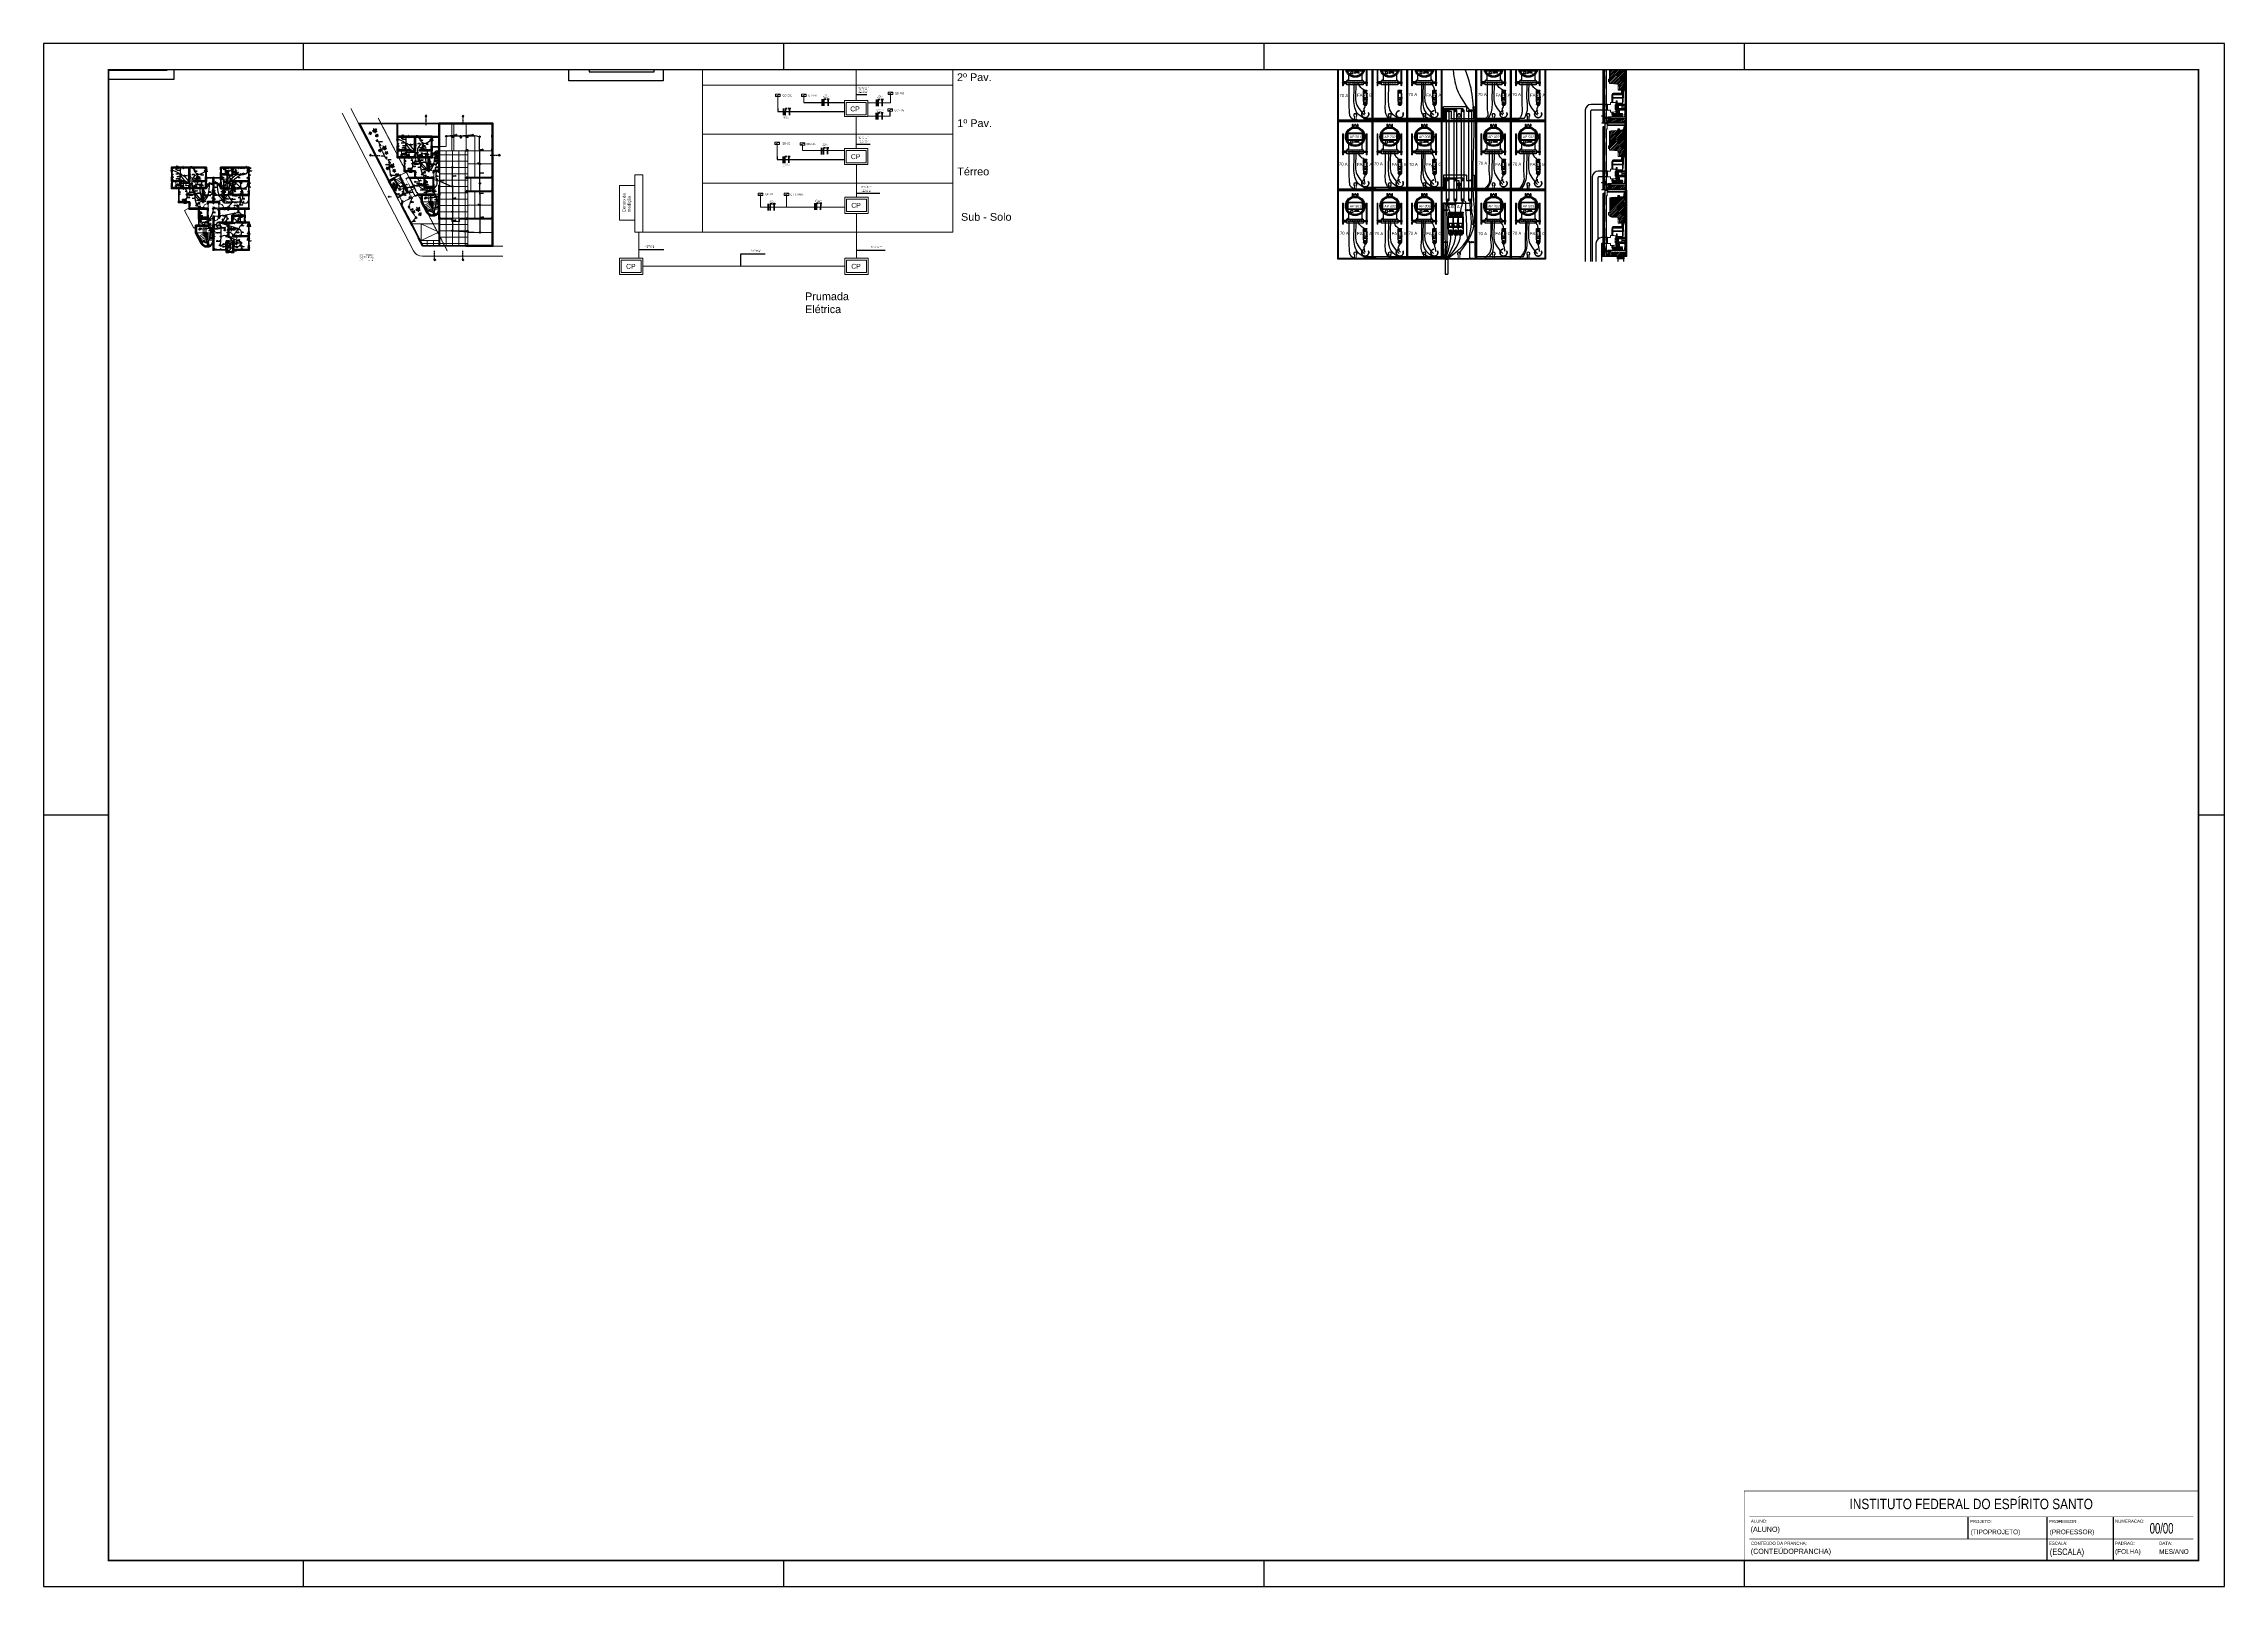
# Paper-space layout 'Layout1' of a CAD drawing. Header units: millimetres. Extents: x 231 to 1071, y 19 to 613.
# The model-space entities are those that its viewports show. They can reach past a viewport. Long polylines and large blocks are cut down to what shows.
import ezdxf
from ezdxf.enums import TextEntityAlignment as Align

# ---------------------------------------------------------------- set-up
doc = ezdxf.new("R2010")
doc.units = ezdxf.units.MM
for name, pattern in [('ACAD_ISO02W100', [15, 12, -3]), ('DASH2', [0.75, 0.5, -0.25]), ('DASHDOT', [25.4, 12.7, -6.35, 0, -6.35]), ('DIVIDE3A', [1.6, 0.8, -0.2, 0, -0.2, 0, -0.2, 0, -0.2]), ('HIDDEN', [0.375, 0.25, -0.125])]:
    doc.linetypes.add(name, pattern=pattern)
for name, color, linetype in [('020', 4, 'Continuous'), ('AA-CARIMBO', 7, 'Continuous'), ('AA-MARGEM', 2, 'Continuous'), ('AA-PADRÃO', 8, 'Continuous'), ('AA-TEXTO', 4, 'Continuous'), ('AP03', 170, 'Continuous'), ('CISM_59_ELET_CAIXA DE PASSAGEM_INSTALAR', 10, 'Continuous'), ('CISM_78_CX_ENT_PRINC', 10, 'Continuous'), ('ESCO_37_TOMADAS', 3, 'Continuous'), ('ESCO_49_ELET_FIAÇÃO', 82, 'Continuous'), ('fia', 1, 'Continuous'), ('ILUMINAÇÃO', 3, 'Continuous'), ('PDF_Geometry', 7, 'Continuous'), ('Pranchas', 3, 'Continuous'), ('PTF', 1, 'Continuous'), ('PTO', 1, 'Continuous'), ('TEP', 5, 'DASH2'), ('TET', 172, 'Continuous'), ('TEXTO', 7, 'Continuous'), ('TTTEA', 40, 'DIVIDE3A')]:
    doc.layers.add(name, color=color, linetype=linetype)
for name, color, linetype, lineweight in [('COMPLEMENTO', 7, 'Continuous', 9), ('ESQ_INTER', 250, 'Continuous', 9), ('ESQUADRIAS', 250, 'Continuous', 9), ('IND', 7, 'Continuous', 13), ('LEGENDAS', 7, 'Continuous', 20), ('PILAR', 7, 'Continuous', 5), ('PISO', 252, 'Continuous', 9), ('Plarga', 7, 'Continuous', 40)]:
    doc.layers.add(name, color=color, linetype=linetype, lineweight=lineweight)
doc.styles.add('arial', font='')
doc.styles.add('arial tabela', font='Arial Narrow.ttf', dxfattribs={"height": 2})
doc.styles.add('Logo', font='')
doc.styles.add('R080', font='', dxfattribs={"height": 0.4375})
doc.styles.add('romans', font='romans')
doc.styles.add('ST', font='ROMANS.SHX', dxfattribs={"height": 0.15})
doc.styles.get("Standard").update_dxf_attribs({"font": ''})
doc.styles.add('TARCISIO', font='')
doc.styles.get('arial').set_extended_font_data('Arial')
doc.styles.get('Logo').set_extended_font_data('Sakkal Majalla')
doc.styles.get('R080').set_extended_font_data('Arial')
doc.styles.get('Standard').set_extended_font_data('Arial')
doc.styles.get('TARCISIO').set_extended_font_data('Arial')

# ---------------------------------------------------------------- blocks, each defined once
blk = doc.blocks.new('06 Vista Lateral - 3 modulo')
at = {"layer": 'PDF_Geometry', "color": 0, "lineweight": 18}
for points in [[(0.004, 1.559), (0.004, 1.557), (0.011, 1.557), (0.011, 1.555), (0.009, 1.555), (0.009, 1.306), (0.008, 1.3), (0.008, 1.189), (0.01, 1.188), (0.011, 1.186), (0.011, 1.183), (0.01, 1.181), (0.008, 1.18), (0.008, 1.088), (0.006, 1.088), (0.006, 1.087), (-0.113, 1.086), (-0.113, 1.076), (0.006, 1.075), (0.006, 1.074), (0.008, 1.074), (0.008, 1.041), (0.011, 1.041), (0.011, 1.039), (0.005, 1.039), (0.005, 1.045), (-0.138, 1.044), (-0.137, 1.044), (-0.138, 1.039), (-0.175, 1.039), (-0.175, 1.042), (-0.14, 1.043), (-0.14, 1.046), (-0.145, 1.046), (-0.145, 1.048), (-0.135, 1.048), (-0.135, 1.078), (-0.127, 1.078), (-0.127, 1.084), (-0.135, 1.084), (-0.135, 1.089), (0.003, 1.09), (0.003, 1.183), (0.006, 1.183), (0.006, 1.186), (0.003, 1.186), (0.003, 1.498), (-0.008, 1.498), (-0.008, 1.5), (0.003, 1.5), (0.003, 1.504), (-0.008, 1.504), (-0.008, 1.506), (0.003, 1.506), (0.003, 1.509), (-0.008, 1.509), (-0.008, 1.512), (0.003, 1.513), (0.003, 1.515), (-0.008, 1.516), (-0.008, 1.518), (0.003, 1.518), (0.003, 1.522), (-0.008, 1.522), (-0.008, 1.524), (0.003, 1.524), (0.003, 1.527), (-0.008, 1.527), (-0.008, 1.53), (0.003, 1.531), (0.003, 1.533), (-0.008, 1.534), (-0.008, 1.536), (0.003, 1.536), (0.003, 1.54), (0.003, 1.541), (0.001, 1.542)], [(-0.175, 1.095), (-0.175, 1.069), (-0.175, 1.069), (-0.175, 1.069), (-0.175, 1.066), (-0.175, 1.064), (-0.174, 1.064), (-0.174, 1.055), (-0.175, 1.055), (-0.175, 1.043), (-0.168, 1.043), (-0.167, 1.045), (-0.166, 1.052), (-0.166, 1.523), (-0.167, 1.53), (-0.167, 1.532), (-0.168, 1.532), (-0.167, 1.532), (-0.167, 1.53), (-0.166, 1.523)], [(-0.175, 1.529), (-0.173, 1.53), (-0.168, 1.532)], [(-0.174, 1.53), (-0.167, 1.534), (-0.168, 1.532), (-0.167, 1.534), (-0.167, 1.533), (-0.166, 1.531), (-0.166, 1.523), (-0.166, 1.523), (-0.166, 1.523), (-0.166, 1.052), (-0.166, 1.052)], [(-0.168, 1.532), (-0.168, 1.533)], [(-0.158, 1.527), (-0.166, 1.523), (-0.166, 1.531), (-0.167, 1.533), (-0.167, 1.534), (-0.158, 1.539)], [(-0.158, 1.557), (-0.158, 1.038), (-0.158, 1.037), (-0.158, 0.518), (-0.158, 0.517), (-0.159, 0.517)], [(0.003, 1.54), (0.001, 1.54), (0.001, 1.542), (-0.14, 1.543), (-0.14, 1.554), (-0.156, 1.554), (-0.156, 1.543), (-0.158, 1.543), (-0.158, 1.557), (-0.137, 1.557), (-0.137, 1.559)], [(-0.158, 1.543), (-0.158, 1.536), (-0.156, 1.536), (-0.156, 1.543)], [(-0.158, 1.536), (-0.158, 1.083)], [(-0.14, 1.541), (-0.14, 1.513), (-0.145, 1.513), (-0.145, 1.178)], [(0.001, 1.536), (0.001, 1.54), (-0.14, 1.541), (-0.14, 1.543)], [(-0.135, 1.559), (-0.134, 1.547), (0.003, 1.547), (0.003, 1.559)], [(-0.008, 1.534), (-0.008, 1.53)], [(-0.002, 1.559), (-0.002, 1.547)], [(0.009, 1.543), (0.011, 1.543), (0.011, 1.555)], [(0.011, 1.543), (0.011, 1.461)], [(-0.175, 1.098), (-0.175, 1.529), (-0.174, 1.529)], [(-0.164, 1.503), (-0.158, 1.503), (-0.164, 1.504), (-0.164, 1.5), (-0.158, 1.499)], [(-0.164, 1.495), (-0.158, 1.495)], [(-0.158, 1.491), (-0.164, 1.491), (-0.164, 1.495), (-0.158, 1.495)], [(-0.164, 1.487), (-0.158, 1.487), (-0.164, 1.488), (-0.164, 1.484), (-0.158, 1.483)], [(-0.164, 1.479), (-0.158, 1.479)], [(-0.158, 1.479), (-0.164, 1.479), (-0.164, 1.475), (-0.158, 1.475)], [(-0.164, 1.471), (-0.158, 1.471), (-0.164, 1.472), (-0.164, 1.468), (-0.158, 1.467)], [(-0.164, 1.463), (-0.158, 1.463)], [(-0.158, 1.459), (-0.164, 1.459), (-0.164, 1.463), (-0.158, 1.463)], [(-0.164, 1.455), (-0.158, 1.455), (-0.164, 1.456), (-0.164, 1.452), (-0.158, 1.451)], [(-0.164, 1.447), (-0.158, 1.447)], [(-0.158, 1.447), (-0.164, 1.447), (-0.164, 1.443), (-0.158, 1.443)], [(-0.164, 1.373), (-0.158, 1.373), (-0.164, 1.374), (-0.164, 1.37), (-0.158, 1.369)], [(-0.164, 1.365), (-0.158, 1.365)], [(-0.158, 1.361), (-0.164, 1.361), (-0.164, 1.365), (-0.158, 1.365)], [(-0.14, 1.515), (-0.145, 1.514), (-0.145, 1.513)], [(-0.121, 1.383), (-0.131, 1.383), (-0.131, 1.361), (-0.121, 1.361)], [(-0.011, 1.504), (-0.017, 1.504), (-0.044, 1.504), (-0.044, 1.516), (-0.057, 1.516), (-0.057, 1.502), (-0.108, 1.5), (-0.108, 1.497), (-0.121, 1.497), (-0.121, 1.463), (-0.117, 1.459), (-0.117, 1.45), (-0.116, 1.45), (-0.116, 1.424), (-0.117, 1.424), (-0.117, 1.388), (-0.121, 1.384), (-0.121, 1.35), (-0.108, 1.35), (-0.108, 1.348), (-0.057, 1.345), (-0.057, 1.34), (-0.044, 1.34), (-0.044, 1.332), (-0.055, 1.332), (-0.055, 1.33), (-0.044, 1.33), (-0.044, 1.3), (-0.055, 1.3), (-0.055, 1.298), (-0.038, 1.298), (-0.038, 1.3), (-0.035, 1.3), (-0.035, 1.313), (-0.029, 1.313), (-0.029, 1.3), (-0.028, 1.3), (-0.028, 1.298), (-0.008, 1.298), (-0.008, 1.496)], [(-0.121, 1.384), (-0.121, 1.463)], [(-0.117, 1.424), (-0.117, 1.45)], [(-0.008, 1.498), (-0.008, 1.496), (-0.017, 1.496), (-0.017, 1.504), (-0.017, 1.507), (-0.011, 1.517), (-0.011, 1.527), (-0.012, 1.527)], [(-0.017, 1.501), (-0.011, 1.501), (-0.011, 1.505)], [(-0.017, 1.502), (-0.011, 1.502)], [(-0.011, 1.507), (-0.011, 1.508), (-0.01, 1.508), (-0.008, 1.508), (-0.012, 1.508), (-0.011, 1.508), (-0.012, 1.508), (-0.012, 1.509), (-0.011, 1.511), (-0.012, 1.511)], [(-0.012, 1.509), (-0.008, 1.509), (-0.01, 1.51)], [(-0.012, 1.507), (-0.008, 1.507), (-0.012, 1.507), (-0.01, 1.504)], [(-0.009, 1.503), (-0.01, 1.503), (-0.01, 1.504), (-0.01, 1.504), (-0.01, 1.506), (-0.008, 1.507), (-0.008, 1.509), (-0.01, 1.51), (-0.01, 1.511), (-0.01, 1.511), (-0.01, 1.513), (-0.009, 1.513)], [(-0.01, 1.513), (-0.01, 1.511)], [(-0.008, 1.527), (-0.009, 1.527)], [(-0.009, 1.508), (-0.009, 1.507)], [(-0.008, 1.513), (-0.008, 1.509), (-0.008, 1.509), (-0.008, 1.51), (-0.007, 1.509), (-0.006, 1.509), (-0.006, 1.51), (-0.005, 1.509), (-0.004, 1.509), (-0.004, 1.51), (-0.003, 1.509), (-0.003, 1.509), (-0.002, 1.51), (-0.002, 1.509), (-0.001, 1.509), (0, 1.51), (0, 1.509), (0.001, 1.509), (0.001, 1.51), (0.002, 1.509), (0.003, 1.509), (0.003, 1.508), (0.003, 1.507), (0.002, 1.506), (0.001, 1.506), (0.001, 1.506), (0, 1.506), (-0.001, 1.506), (-0.001, 1.506), (-0.001, 1.506), (-0.003, 1.506), (-0.003, 1.506), (-0.003, 1.506), (-0.004, 1.506), (-0.004, 1.506), (-0.005, 1.506), (-0.006, 1.506), (-0.006, 1.506), (-0.007, 1.506), (-0.008, 1.506), (-0.008, 1.503), (-0.008, 1.5)], [(-0.008, 1.506), (-0.008, 1.506), (-0.008, 1.506), (-0.008, 1.507)], [(-0.006, 1.506), (-0.006, 1.506), (-0.007, 1.506)], [(-0.006, 1.507), (-0.006, 1.506), (-0.006, 1.506)], [(0.003, 1.494), (-0.006, 1.494), (-0.006, 1.479), (0.003, 1.479)], [(-0.004, 1.507), (-0.004, 1.506), (-0.005, 1.506)], [(-0.004, 1.506), (-0.005, 1.506)], [(-0.004, 1.51), (-0.004, 1.51)], [(-0.003, 1.507), (-0.003, 1.506), (-0.003, 1.506)], [(-0.003, 1.506), (-0.003, 1.506)], [(-0.001, 1.506), (-0.002, 1.506)], [(0.003, 1.462), (-0.002, 1.462), (-0.002, 1.458)], [(-0.002, 1.323), (-0.002, 1.458), (0.003, 1.458)], [(-0.001, 1.507), (-0.001, 1.506), (-0.001, 1.506)], [(0.001, 1.51), (0.001, 1.51)], [(0.001, 1.507), (0.001, 1.506), (0.001, 1.506)], [(0.001, 1.494), (0.001, 1.498)], [(0.001, 1.462), (0.001, 1.479)], [(0.009, 1.462), (0.01, 1.462), (0.01, 1.461), (0.011, 1.461), (0.011, 1.458)], [(0.009, 1.458), (0.01, 1.458), (0.01, 1.462)], [(-0.174, 1.215), (-0.174, 1.207), (-0.174, 1.205), (-0.174, 1.101), (-0.174, 1.098), (-0.168, 1.098), (-0.168, 1.101), (-0.167, 1.107), (-0.167, 1.198), (-0.168, 1.205), (-0.168, 1.207), (-0.169, 1.207), (-0.169, 1.215), (-0.17, 1.215), (-0.17, 1.207), (-0.17, 1.215), (-0.17, 1.215), (-0.169, 1.215)], [(-0.174, 1.098), (-0.174, 1.101), (-0.174, 1.107), (-0.171, 1.107), (-0.171, 1.101), (-0.17, 1.1), (-0.17, 1.098), (-0.17, 1.1), (-0.171, 1.101), (-0.171, 1.107), (-0.172, 1.198), (-0.172, 1.207), (-0.171, 1.207), (-0.172, 1.207), (-0.172, 1.198), (-0.174, 1.198), (-0.174, 1.107)], [(-0.174, 1.207), (-0.174, 1.205), (-0.174, 1.198)], [(-0.173, 1.207), (-0.169, 1.207)], [(-0.168, 1.206), (-0.168, 1.204), (-0.167, 1.198), (-0.167, 1.107), (-0.168, 1.1), (-0.17, 1.1), (-0.17, 1.101), (-0.171, 1.101), (-0.171, 1.103), (-0.172, 1.201), (-0.172, 1.205), (-0.168, 1.205)], [(-0.164, 1.357), (-0.158, 1.357), (-0.164, 1.358), (-0.164, 1.354), (-0.158, 1.353)], [(-0.158, 1.349), (-0.164, 1.349), (-0.164, 1.345), (-0.158, 1.345)], [(-0.164, 1.349), (-0.158, 1.349)], [(-0.164, 1.341), (-0.158, 1.341), (-0.164, 1.342), (-0.164, 1.338), (-0.158, 1.337)], [(-0.158, 1.333), (-0.164, 1.333), (-0.164, 1.329), (-0.158, 1.329)], [(-0.164, 1.333), (-0.158, 1.333)], [(-0.164, 1.325), (-0.158, 1.325), (-0.164, 1.326), (-0.164, 1.322), (-0.158, 1.321)], [(-0.158, 1.317), (-0.164, 1.318), (-0.164, 1.313), (-0.158, 1.313)], [(-0.164, 1.317), (-0.158, 1.317)], [(-0.164, 1.243), (-0.158, 1.243), (-0.164, 1.244), (-0.164, 1.24), (-0.158, 1.239)], [(-0.158, 1.235), (-0.164, 1.236), (-0.164, 1.231), (-0.158, 1.231)], [(-0.164, 1.235), (-0.158, 1.235)], [(-0.158, 1.228), (-0.164, 1.228), (-0.164, 1.224), (-0.158, 1.223)], [(-0.164, 1.227), (-0.158, 1.227)], [(-0.158, 1.219), (-0.164, 1.22), (-0.164, 1.215), (-0.158, 1.215)], [(-0.164, 1.219), (-0.158, 1.219)], [(-0.158, 1.212), (-0.164, 1.212), (-0.164, 1.208), (-0.158, 1.207)], [(-0.164, 1.211), (-0.158, 1.211)], [(-0.158, 1.203), (-0.164, 1.204), (-0.164, 1.199), (-0.158, 1.199)], [(-0.164, 1.203), (-0.158, 1.203)], [(-0.158, 1.196), (-0.164, 1.196), (-0.164, 1.192), (-0.158, 1.191)], [(-0.164, 1.195), (-0.158, 1.195)], [(-0.028, 1.265), (-0.094, 1.265), (-0.098, 1.263), (-0.101, 1.26), (-0.104, 1.257), (-0.104, 1.253), (-0.104, 1.202)], [(-0.028, 1.274), (-0.09, 1.274), (-0.094, 1.272), (-0.099, 1.27), (-0.101, 1.265), (-0.102, 1.26)], [(-0.021, 1.239), (-0.027, 1.239), (-0.089, 1.239), (-0.093, 1.239), (-0.097, 1.236), (-0.101, 1.231), (-0.101, 1.227), (-0.101, 1.202)], [(-0.101, 1.227), (-0.096, 1.227)], [(-0.099, 1.233), (-0.099, 1.248), (-0.099, 1.255), (-0.097, 1.258), (-0.093, 1.26), (-0.025, 1.26), (-0.024, 1.26), (-0.022, 1.263), (-0.022, 1.298)], [(-0.097, 1.237), (-0.097, 1.258)], [(-0.096, 1.264), (-0.093, 1.267), (-0.09, 1.269), (-0.081, 1.269), (-0.063, 1.269), (-0.028, 1.269)], [(-0.096, 1.202), (-0.096, 1.227), (-0.095, 1.231), (-0.093, 1.233), (-0.089, 1.234), (-0.027, 1.234), (-0.021, 1.234)], [(-0.089, 1.239), (-0.089, 1.234)], [(-0.069, 1.208), (-0.069, 1.215), (-0.063, 1.215), (-0.063, 1.208)], [(-0.063, 1.123), (-0.069, 1.123), (-0.069, 1.208), (-0.063, 1.208), (-0.063, 1.185)], [(-0.021, 1.298), (-0.021, 1.203), (-0.022, 1.199), (-0.026, 1.196), (-0.031, 1.196), (-0.049, 1.196), (-0.053, 1.195), (-0.058, 1.194), (-0.061, 1.19), (-0.062, 1.186), (-0.063, 1.114), (-0.063, 1.096), (-0.061, 1.094), (-0.061, 1.094), (-0.056, 1.094)], [(-0.063, 1.195), (-0.055, 1.195), (-0.056, 1.195)], [(-0.058, 1.193), (-0.063, 1.193)], [(-0.058, 1.096), (-0.058, 1.185), (-0.056, 1.188), (-0.053, 1.19), (-0.026, 1.19), (-0.02, 1.194), (-0.017, 1.201), (-0.016, 1.208), (-0.016, 1.298)], [(-0.055, 1.33), (-0.055, 1.3)], [(-0.038, 1.298), (-0.028, 1.298), (-0.028, 1.262)], [(-0.029, 1.3), (-0.035, 1.3)], [(-0.027, 1.239), (-0.027, 1.234)], [(-0.021, 1.274), (-0.022, 1.274)], [(-0.022, 1.269), (-0.021, 1.269)], [(-0.016, 1.235), (-0.015, 1.237), (-0.014, 1.239), (-0.014, 1.298)], [(-0.016, 1.247), (-0.014, 1.247)], [(-0.004, 1.312), (0, 1.312), (0, 1.311), (-0.001, 1.31), (-0.001, 1.311), (-0.004, 1.311), (-0.004, 1.308), (-0.008, 1.308), (-0.008, 1.314), (-0.004, 1.314), (-0.004, 1.312), (-0.005, 1.312)], [(-0.001, 1.316), (0, 1.315), (-0.001, 1.316), (-0.002, 1.316), (-0.001, 1.316), (-0.001, 1.314), (-0.001, 1.317), (-0.001, 1.316), (-0.001, 1.317), (-0.001, 1.316), (-0.001, 1.316), (-0.001, 1.313), (-0.001, 1.313), (-0.002, 1.316), (-0.004, 1.316)], [(-0.004, 1.314), (-0.004, 1.315)], [(-0.004, 1.313), (-0.002, 1.313), (-0.002, 1.312), (-0.003, 1.312), (-0.002, 1.312)], [(-0.002, 1.316), (-0.003, 1.316)], [(-0.002, 1.311), (-0.003, 1.311)], [(-0.002, 1.318), (-0.002, 1.317)], [(-0.002, 1.317), (-0.002, 1.313)], [(-0.001, 1.312), (-0.002, 1.313)], [(0.003, 1.291), (-0.002, 1.291), (-0.002, 1.305)], [(-0.002, 1.291), (-0.002, 1.287), (0.003, 1.287)], [(-0.001, 1.314), (0, 1.314), (0, 1.315), (-0.001, 1.315)], [(-0.001, 1.313), (-0.001, 1.313), (-0.001, 1.313)], [(0, 1.312), (-0.001, 1.312)], [(0.001, 1.189), (0.001, 1.287)], [(0.011, 1.291), (0.011, 1.288), (0.01, 1.288), (0.01, 1.287), (0.008, 1.287)], [(0.01, 1.287), (0.01, 1.291), (0.008, 1.291)], [(0.011, 1.288), (0.011, 1.186)], [(-0.174, 1.095), (-0.184, 1.095), (-0.184, 1.098), (-0.174, 1.098)], [(-0.179, 1.039), (-0.181, 1.039), (-0.181, 1.042), (-0.179, 1.042)], [(-0.179, 1.098), (-0.179, 1.095)], [(-0.175, 1.039), (-0.179, 1.039), (-0.179, 1.042), (-0.175, 1.042), (-0.174, 1.041), (-0.174, 1.042), (-0.175, 1.042)], [(-0.175, 1.069), (-0.175, 1.066), (-0.174, 1.069)], [(-0.175, 1.064), (-0.175, 1.055)], [(-0.158, 1.041), (-0.167, 1.041), (-0.168, 1.043), (-0.167, 1.041), (-0.174, 1.041), (-0.175, 1.043)], [(-0.17, 1.085), (-0.169, 1.085), (-0.169, 1.081), (-0.169, 1.08), (-0.17, 1.08), (-0.169, 1.08)], [(-0.17, 1.082), (-0.17, 1.082), (-0.17, 1.083), (-0.17, 1.082), (-0.17, 1.084), (-0.17, 1.085), (-0.17, 1.084), (-0.169, 1.084), (-0.169, 1.085)], [(-0.17, 1.084), (-0.17, 1.085), (-0.17, 1.084)], [(-0.169, 1.082), (-0.17, 1.082), (-0.17, 1.084), (-0.17, 1.084), (-0.169, 1.081), (-0.17, 1.081), (-0.169, 1.081), (-0.17, 1.084)], [(-0.17, 1.084), (-0.17, 1.084), (-0.17, 1.084)], [(-0.17, 1.082), (-0.17, 1.082)], [(-0.17, 1.075), (-0.17, 1.075), (-0.17, 1.077), (-0.17, 1.076), (-0.17, 1.078), (-0.17, 1.081), (-0.17, 1.081), (-0.17, 1.081), (-0.17, 1.078), (-0.17, 1.078), (-0.17, 1.078), (-0.17, 1.075), (-0.17, 1.076), (-0.169, 1.076), (-0.169, 1.078), (-0.169, 1.08), (-0.169, 1.079), (-0.169, 1.08), (-0.169, 1.078), (-0.169, 1.075), (-0.168, 1.078), (-0.169, 1.08), (-0.168, 1.08), (-0.169, 1.08), (-0.168, 1.08)], [(-0.169, 1.08), (-0.17, 1.08)], [(-0.169, 1.076), (-0.17, 1.077), (-0.17, 1.078), (-0.17, 1.078), (-0.17, 1.078), (-0.17, 1.077), (-0.17, 1.077)], [(-0.17, 1.076), (-0.17, 1.076)], [(-0.17, 1.075), (-0.17, 1.075), (-0.169, 1.075), (-0.17, 1.075), (-0.17, 1.075)], [(-0.169, 1.078), (-0.168, 1.078), (-0.169, 1.075)], [(-0.168, 1.043), (-0.167, 1.045), (-0.166, 1.052), (-0.166, 1.052), (-0.166, 1.045), (-0.166, 1.041)], [(-0.158, 1.051), (-0.166, 1.052), (-0.166, 1.044), (-0.166, 1.042), (-0.167, 1.041)], [(-0.158, 1.187), (-0.164, 1.188), (-0.164, 1.183), (-0.158, 1.183)], [(-0.164, 1.187), (-0.158, 1.187)], [(-0.158, 1.114), (-0.164, 1.114), (-0.164, 1.11), (-0.158, 1.109)], [(-0.164, 1.113), (-0.158, 1.113)], [(-0.158, 1.105), (-0.164, 1.106), (-0.164, 1.101), (-0.158, 1.101)], [(-0.164, 1.105), (-0.158, 1.105)], [(-0.158, 1.098), (-0.164, 1.098), (-0.164, 1.094), (-0.158, 1.093)], [(-0.164, 1.097), (-0.158, 1.097)], [(-0.158, 1.089), (-0.164, 1.09), (-0.164, 1.085), (-0.158, 1.085)], [(-0.164, 1.089), (-0.158, 1.089)], [(-0.158, 1.082), (-0.164, 1.082), (-0.164, 1.078), (-0.158, 1.077)], [(-0.164, 1.081), (-0.158, 1.081)], [(-0.158, 1.073), (-0.164, 1.074), (-0.164, 1.069), (-0.158, 1.069)], [(-0.164, 1.073), (-0.158, 1.073)], [(-0.158, 1.066), (-0.164, 1.066), (-0.164, 1.062), (-0.158, 1.061)], [(-0.164, 1.065), (-0.158, 1.065)], [(-0.158, 1.053), (-0.164, 1.053), (-0.164, 1.058), (-0.158, 1.057)], [(-0.164, 1.057), (-0.158, 1.057)], [(-0.158, 1.083), (-0.158, 1.084)], [(-0.157, 1.078), (-0.158, 1.078), (-0.158, 1.078), (-0.158, 1.078)], [(-0.158, 1.078), (-0.158, 1.042)], [(-0.158, 1.023), (-0.158, 1.017), (-0.156, 1.017), (-0.156, 1.023)], [(-0.152, 1.084), (-0.151, 1.084), (-0.156, 1.084), (-0.156, 1.086), (-0.155, 1.087), (-0.151, 1.087), (-0.15, 1.086), (-0.15, 1.084), (-0.15, 1.084), (-0.15, 1.083)], [(-0.156, 1.084), (-0.156, 1.084), (-0.156, 1.084), (-0.156, 1.084)], [(-0.156, 1.084), (-0.156, 1.084)], [(-0.156, 1.079), (-0.156, 1.08), (-0.156, 1.08)], [(-0.154, 1.079), (-0.155, 1.08), (-0.156, 1.079), (-0.156, 1.08)], [(-0.156, 1.08), (-0.156, 1.078)], [(-0.156, 1.077), (-0.156, 1.075), (-0.155, 1.075), (-0.151, 1.075), (-0.15, 1.075), (-0.15, 1.077), (-0.15, 1.078), (-0.151, 1.078)], [(-0.155, 1.078), (-0.156, 1.078), (-0.155, 1.078), (-0.154, 1.078), (-0.154, 1.078)], [(-0.156, 1.077), (-0.156, 1.077), (-0.156, 1.078), (-0.156, 1.078), (-0.151, 1.078), (-0.152, 1.078)], [(-0.156, 1.078), (-0.156, 1.078), (-0.156, 1.078), (-0.156, 1.078)], [(-0.156, 1.078), (-0.156, 1.078)], [(-0.154, 1.078), (-0.155, 1.078)], [(-0.154, 1.083), (-0.154, 1.084), (-0.153, 1.084)], [(-0.153, 1.078), (-0.154, 1.078), (-0.154, 1.078)], [(-0.152, 1.078), (-0.153, 1.078)], [(-0.152, 1.084), (-0.152, 1.084), (-0.152, 1.083)], [(-0.152, 1.078), (-0.152, 1.078)], [(-0.151, 1.077), (-0.152, 1.077)], [(-0.151, 1.083), (-0.151, 1.084)], [(-0.151, 1.084), (-0.151, 1.084)], [(-0.15, 1.078), (-0.151, 1.078)], [(-0.151, 1.078), (-0.151, 1.078)], [(-0.15, 1.084), (-0.15, 1.084)], [(-0.149, 1.078), (-0.149, 1.078), (-0.15, 1.078)], [(-0.15, 1.078), (-0.15, 1.078)], [(-0.149, 1.083), (-0.149, 1.084), (-0.148, 1.084)], [(-0.149, 1.083), (-0.149, 1.084)], [(-0.148, 1.078), (-0.149, 1.078), (-0.149, 1.078)], [(-0.147, 1.083), (-0.147, 1.084), (-0.146, 1.084)], [(-0.147, 1.083), (-0.147, 1.084)], [(-0.147, 1.078), (-0.147, 1.078), (-0.147, 1.078), (-0.147, 1.078), (-0.146, 1.078)], [(-0.139, 1.178), (-0.144, 1.181), (-0.146, 1.178), (-0.141, 1.174)], [(-0.145, 1.083), (-0.145, 1.084), (-0.145, 1.177)], [(-0.144, 1.084), (-0.145, 1.084), (-0.145, 1.083)], [(-0.145, 1.078), (-0.145, 1.078), (-0.145, 1.078), (-0.145, 1.078), (-0.144, 1.078)], [(-0.145, 1.078), (-0.145, 1.055)], [(-0.14, 1.055), (-0.145, 1.055), (-0.145, 1.048)], [(-0.14, 1.021), (-0.14, 0.993), (-0.145, 0.993), (-0.145, 0.658)], [(-0.143, 1.078), (-0.144, 1.078)], [(-0.143, 1.084), (-0.143, 1.084), (-0.143, 1.083)], [(-0.142, 1.078), (-0.142, 1.078), (-0.143, 1.078)], [(-0.143, 1.078), (-0.143, 1.078)], [(-0.138, 1.167), (-0.14, 1.169), (-0.142, 1.173), (-0.14, 1.176), (-0.138, 1.179)], [(-0.141, 1.084), (-0.142, 1.084), (-0.142, 1.083)], [(-0.142, 1.083), (-0.142, 1.084)], [(-0.141, 1.078), (-0.142, 1.078), (-0.142, 1.078)], [(-0.14, 1.078), (-0.14, 1.078), (-0.141, 1.078)], [(-0.14, 1.083), (-0.14, 1.084)], [(-0.14, 1.083), (-0.14, 1.084)], [(-0.14, 1.078), (-0.14, 1.078)], [(-0.14, 1.048), (-0.14, 1.049), (-0.14, 1.056), (-0.14, 1.058)], [(-0.14, 1.058), (-0.135, 1.058)], [(-0.135, 1.056), (-0.14, 1.056)], [(-0.14, 1.049), (-0.135, 1.049)], [(0.001, 1.016), (0.001, 1.021), (-0.14, 1.021), (-0.14, 1.023)], [(0.005, 1.039), (-0.138, 1.039)], [(-0.002, 1.027), (-0.002, 1.039), (-0.135, 1.039)], [(-0.001, 1.039), (-0.134, 1.039)], [(-0.113, 1.085), (-0.111, 1.085), (-0.111, 1.085)], [(-0.11, 1.044), (-0.11, 1.044), (-0.053, 1.044)], [(-0.104, 1.125), (-0.104, 1.11), (-0.101, 1.103), (-0.093, 1.1), (-0.063, 1.1)], [(-0.102, 1.105), (-0.101, 1.098), (-0.096, 1.092), (-0.09, 1.091), (-0.083, 1.09), (-0.056, 1.09)], [(-0.101, 1.125), (-0.101, 1.122), (-0.101, 1.117), (-0.098, 1.113), (-0.093, 1.11), (-0.089, 1.11), (-0.063, 1.11)], [(-0.101, 1.122), (-0.096, 1.122)], [(-0.063, 1.105), (-0.09, 1.105), (-0.096, 1.106), (-0.099, 1.11), (-0.099, 1.116)], [(-0.097, 1.107), (-0.097, 1.112)], [(-0.063, 1.114), (-0.089, 1.114), (-0.093, 1.116), (-0.095, 1.118), (-0.096, 1.122), (-0.096, 1.125)], [(-0.063, 1.095), (-0.09, 1.095), (-0.093, 1.097), (-0.096, 1.101)], [(-0.089, 1.11), (-0.089, 1.114)], [(-0.078, 1.181), (-0.069, 1.171)], [(-0.077, 1.18), (-0.078, 1.18)], [(-0.073, 1.176), (-0.078, 1.176), (-0.073, 1.176)], [(-0.071, 1.174), (-0.078, 1.174), (-0.076, 1.174), (-0.072, 1.174)], [(-0.069, 1.161), (-0.078, 1.151), (-0.077, 1.151)], [(-0.072, 1.158), (-0.078, 1.158), (-0.071, 1.158)], [(-0.074, 1.151), (-0.069, 1.151), (-0.074, 1.151), (-0.077, 1.148), (-0.078, 1.148)], [(-0.072, 1.185), (-0.072, 1.183), (-0.075, 1.18), (-0.077, 1.183)], [(-0.076, 1.176), (-0.076, 1.174)], [(-0.076, 1.158), (-0.076, 1.156)], [(-0.069, 1.18), (-0.074, 1.18), (-0.075, 1.181)], [(-0.069, 1.181), (-0.074, 1.181)], [(-0.072, 1.188), (-0.069, 1.188)], [(-0.072, 1.186), (-0.069, 1.186)], [(-0.063, 1.116), (-0.069, 1.116), (-0.069, 1.123)], [(-0.063, 1.188), (-0.061, 1.188)], [(-0.063, 1.186), (-0.062, 1.186)], [(-0.058, 1.183), (-0.053, 1.183)], [(-0.058, 1.178), (-0.054, 1.178)], [(-0.058, 1.176), (-0.054, 1.176)], [(-0.054, 1.174), (-0.058, 1.174)], [(-0.058, 1.158), (-0.054, 1.158)], [(-0.054, 1.156), (-0.058, 1.156)], [(-0.058, 1.154), (-0.054, 1.154)], [(-0.058, 1.149), (-0.054, 1.149)], [(-0.058, 1.138), (-0.055, 1.138), (-0.055, 1.136), (-0.058, 1.136)], [(-0.054, 1.114), (-0.058, 1.114)], [(-0.058, 1.11), (-0.054, 1.11)], [(-0.054, 1.105), (-0.058, 1.105)], [(-0.058, 1.1), (-0.056, 1.1)], [(-0.056, 1.099), (-0.058, 1.099)], [(-0.057, 1.186), (0.003, 1.186)], [(-0.056, 1.188), (0.003, 1.189)], [(-0.054, 1.104), (-0.056, 1.104), (-0.056, 1.089)], [(-0.054, 1.089), (-0.054, 1.09)], [(0.003, 1.185), (-0.048, 1.185), (-0.051, 1.184), (-0.053, 1.182), (-0.053, 1.18), (-0.053, 1.09)], [(-0.053, 1.09), (-0.053, 1.18), (-0.051, 1.183), (-0.048, 1.184), (0.003, 1.184)], [(-0.053, 1.045), (-0.053, 1.044), (-0.022, 1.044), (-0.022, 1.045)], [(-0.052, 1.178), (0.003, 1.178)], [(-0.052, 1.175), (-0.049, 1.175), (-0.049, 1.174), (-0.052, 1.174)], [(-0.052, 1.157), (-0.049, 1.157), (-0.049, 1.156), (-0.052, 1.156)], [(-0.052, 1.154), (-0.006, 1.154)], [(-0.052, 1.149), (-0.006, 1.149)], [(-0.024, 1.114), (-0.033, 1.114), (-0.052, 1.114)], [(-0.052, 1.11), (-0.033, 1.11), (-0.024, 1.11)], [(-0.024, 1.105), (-0.052, 1.105)], [(-0.051, 1.102), (-0.052, 1.102)], [(-0.052, 1.089), (-0.052, 1.09)], [(-0.051, 1.183), (0.003, 1.183)], [(-0.048, 1.089), (-0.048, 1.104), (-0.051, 1.104), (-0.051, 1.089)], [(-0.048, 1.1), (-0.024, 1.1)], [(-0.031, 1.099), (-0.048, 1.099)], [(-0.048, 1.094), (-0.031, 1.094)], [(-0.048, 1.09), (-0.024, 1.09)], [(-0.045, 1.14), (-0.045, 1.114), (-0.045, 1.14), (-0.003, 1.14), (-0.003, 1.109)], [(-0.033, 1.11), (-0.033, 1.114)], [(-0.024, 1.095), (-0.029, 1.095)], [(-0.026, 1.178), (-0.026, 1.154)], [(0.003, 1.164), (0.001, 1.163), (-0.026, 1.164), (-0.026, 1.168), (0.001, 1.168), (0.003, 1.167)], [(0.003, 1.109), (-0.007, 1.109), (-0.007, 1.096), (0.003, 1.095)], [(0.003, 1.158), (-0.006, 1.158), (-0.006, 1.144), (0.003, 1.144)], [(-0.003, 1.096), (-0.003, 1.09)], [(0.001, 1.168), (0.001, 1.178)], [(0.001, 1.158), (0.001, 1.163)], [(0.001, 1.109), (0.001, 1.144)], [(0.001, 1.09), (0.001, 1.095)], [(0.001, 1.022), (0.003, 1.021), (0.003, 1.021)], [(0.006, 1.075), (0.006, 1.087)], [(0.008, 1.074), (0.008, 1.088)], [(0.009, 1.023), (0.011, 1.023), (0.011, 1.036)], [(0.011, 1.183), (0.011, 1.041)], [(0.011, 1.023), (0.011, 0.941)], [(-0.174, 1.01), (-0.167, 1.014), (-0.168, 1.013), (-0.173, 1.01), (-0.175, 1.009)], [(-0.168, 1.013), (-0.168, 1.013), (-0.167, 1.012), (-0.167, 1.01), (-0.166, 1.003), (-0.166, 0.532), (-0.167, 0.525), (-0.168, 0.523), (-0.175, 0.523), (-0.175, 0.535), (-0.175, 0.544)], [(-0.175, 0.578), (-0.175, 1.009), (-0.174, 1.009)], [(-0.166, 1.003), (-0.167, 1.01), (-0.167, 1.012), (-0.168, 1.013), (-0.167, 1.014), (-0.167, 1.013), (-0.166, 1.011), (-0.166, 1.003), (-0.166, 1.003), (-0.166, 1.003), (-0.166, 0.532), (-0.166, 0.532)], [(-0.158, 1.007), (-0.166, 1.003), (-0.166, 1.011), (-0.167, 1.013), (-0.167, 1.014), (-0.158, 1.019)], [(-0.158, 0.984), (-0.164, 0.984), (-0.164, 0.98), (-0.158, 0.979)], [(-0.164, 0.983), (-0.158, 0.983)], [(-0.158, 0.971), (-0.164, 0.971), (-0.164, 0.976), (-0.158, 0.975)], [(-0.164, 0.975), (-0.158, 0.975)], [(-0.158, 0.968), (-0.164, 0.968), (-0.164, 0.964), (-0.158, 0.963)], [(-0.164, 0.967), (-0.158, 0.967)], [(-0.164, 0.959), (-0.158, 0.959), (-0.164, 0.96), (-0.164, 0.955), (-0.158, 0.955)], [(-0.158, 0.952), (-0.164, 0.952), (-0.164, 0.948), (-0.158, 0.947)], [(-0.164, 0.951), (-0.158, 0.951)], [(-0.164, 0.943), (-0.158, 0.943), (-0.164, 0.944), (-0.164, 0.939), (-0.158, 0.939)], [(-0.158, 0.936), (-0.164, 0.936), (-0.164, 0.932), (-0.158, 0.931)], [(-0.164, 0.935), (-0.158, 0.935)], [(-0.164, 0.927), (-0.158, 0.927), (-0.164, 0.928), (-0.164, 0.923), (-0.158, 0.923)], [(-0.158, 0.849), (-0.164, 0.85), (-0.164, 0.854), (-0.158, 0.854)], [(-0.164, 0.853), (-0.158, 0.853)], [(-0.158, 1.017), (-0.158, 0.563)], [(-0.14, 0.995), (-0.145, 0.995), (-0.145, 0.993)], [(-0.121, 0.863), (-0.131, 0.863), (-0.131, 0.841), (-0.121, 0.841)], [(-0.008, 0.976), (-0.008, 0.779), (-0.028, 0.779), (-0.028, 0.781), (-0.029, 0.781), (-0.029, 0.793), (-0.035, 0.793), (-0.035, 0.781), (-0.038, 0.781), (-0.038, 0.779), (-0.055, 0.779), (-0.055, 0.781), (-0.044, 0.781), (-0.044, 0.81), (-0.055, 0.81), (-0.055, 0.813), (-0.044, 0.813), (-0.044, 0.82), (-0.057, 0.82), (-0.057, 0.825), (-0.108, 0.828), (-0.108, 0.83), (-0.121, 0.83), (-0.121, 0.864), (-0.117, 0.868), (-0.117, 0.904), (-0.116, 0.904), (-0.116, 0.93), (-0.117, 0.93), (-0.117, 0.939), (-0.121, 0.944), (-0.121, 0.978), (-0.108, 0.978), (-0.108, 0.98), (-0.057, 0.982), (-0.057, 0.996), (-0.044, 0.996), (-0.044, 0.985), (-0.017, 0.985), (-0.017, 0.976), (-0.008, 0.976), (-0.008, 0.979)], [(-0.121, 0.864), (-0.121, 0.944)], [(-0.117, 0.904), (-0.117, 0.93)], [(-0.017, 0.985), (-0.017, 0.987), (-0.011, 0.998), (-0.011, 1.007), (-0.012, 1.007)], [(-0.017, 0.982), (-0.011, 0.982), (-0.011, 0.985)], [(-0.011, 0.984), (-0.017, 0.984)], [(-0.017, 0.982), (-0.011, 0.982)], [(-0.011, 0.991), (-0.011, 0.991), (-0.012, 0.989), (-0.011, 0.988), (-0.012, 0.988)], [(-0.012, 0.989), (-0.008, 0.989), (-0.012, 0.989)], [(-0.009, 0.986), (-0.008, 0.986), (-0.008, 0.987), (-0.008, 0.987), (-0.012, 0.987)], [(-0.008, 0.987), (-0.012, 0.987), (-0.012, 0.987), (-0.01, 0.984)], [(-0.008, 0.988), (-0.01, 0.988), (-0.011, 0.988), (-0.011, 0.987)], [(-0.009, 0.983), (-0.01, 0.983), (-0.01, 0.984), (-0.01, 0.984), (-0.01, 0.986), (-0.008, 0.987), (-0.008, 0.989), (-0.01, 0.99), (-0.01, 0.991), (-0.01, 0.991), (-0.01, 0.993), (-0.009, 0.993)], [(-0.01, 0.993), (-0.009, 0.993)], [(-0.01, 0.993), (-0.01, 0.991)], [(-0.008, 0.989), (-0.01, 0.99)], [(-0.009, 0.984), (-0.01, 0.984), (-0.01, 0.984)], [(-0.009, 0.988), (-0.009, 0.987)], [(-0.008, 1.014), (-0.008, 1.011)], [(-0.008, 1.008), (-0.008, 1.007)], [(-0.008, 0.993), (-0.008, 0.989), (-0.008, 0.989), (-0.008, 0.99), (-0.007, 0.989), (-0.006, 0.989), (-0.006, 0.99), (-0.005, 0.989), (-0.004, 0.989), (-0.004, 0.99), (-0.003, 0.989), (-0.003, 0.989), (-0.002, 0.99), (-0.002, 0.989), (-0.001, 0.989), (0, 0.99), (0, 0.989), (0.001, 0.989), (0.001, 0.99), (0.002, 0.989), (0.003, 0.989), (0.003, 0.989), (0.003, 0.987), (0.002, 0.986), (0.002, 0.987), (0.001, 0.987), (0.001, 0.986), (0, 0.987), (-0.001, 0.987), (-0.001, 0.986), (-0.001, 0.987), (-0.003, 0.987), (-0.003, 0.986), (-0.003, 0.987), (-0.004, 0.987), (-0.004, 0.986), (-0.005, 0.987), (-0.006, 0.987), (-0.006, 0.986), (-0.007, 0.987), (-0.008, 0.987), (-0.008, 0.986), (-0.008, 0.984), (-0.008, 0.98)], [(-0.006, 0.986), (-0.007, 0.986), (-0.006, 0.986), (-0.006, 0.987), (-0.006, 0.987)], [(0.003, 0.974), (-0.006, 0.974), (-0.006, 0.96), (0.003, 0.96)], [(-0.005, 0.986), (-0.004, 0.986), (-0.004, 0.987), (-0.005, 0.987)], [(-0.004, 0.99), (-0.004, 0.99)], [(-0.003, 0.986), (-0.003, 0.986)], [(-0.001, 0.986), (-0.002, 0.986)], [(0.003, 0.943), (-0.002, 0.943), (-0.002, 0.938)], [(-0.002, 0.804), (-0.002, 0.938), (0.003, 0.938)], [(0.001, 0.99), (0.001, 0.99)], [(0.001, 0.974), (0.001, 0.979)], [(0.001, 0.943), (0.001, 0.96)], [(0.009, 0.942), (0.01, 0.942), (0.01, 0.942), (0.011, 0.941), (0.011, 0.938)], [(0.009, 0.938), (0.01, 0.938), (0.01, 0.942)], [(-0.174, 0.695), (-0.174, 0.687), (-0.174, 0.685), (-0.174, 0.581), (-0.174, 0.579), (-0.168, 0.579), (-0.168, 0.581), (-0.167, 0.587), (-0.167, 0.679), (-0.168, 0.685), (-0.168, 0.687)], [(-0.174, 0.579), (-0.174, 0.581), (-0.174, 0.587), (-0.171, 0.587), (-0.171, 0.581), (-0.17, 0.58), (-0.17, 0.579), (-0.17, 0.58), (-0.171, 0.581), (-0.171, 0.587), (-0.172, 0.679), (-0.172, 0.687), (-0.171, 0.687), (-0.172, 0.687), (-0.172, 0.679), (-0.174, 0.679), (-0.174, 0.587)], [(-0.174, 0.687), (-0.174, 0.685), (-0.174, 0.679)], [(-0.173, 0.687), (-0.169, 0.687)], [(-0.168, 0.581), (-0.171, 0.581), (-0.171, 0.583), (-0.172, 0.682), (-0.172, 0.685), (-0.168, 0.685)], [(-0.169, 0.695), (-0.17, 0.695), (-0.17, 0.695), (-0.17, 0.687), (-0.17, 0.695), (-0.169, 0.695), (-0.169, 0.687), (-0.168, 0.687), (-0.168, 0.684), (-0.167, 0.679), (-0.167, 0.587), (-0.168, 0.58)], [(-0.164, 0.845), (-0.158, 0.845), (-0.164, 0.846), (-0.164, 0.841), (-0.158, 0.841)], [(-0.158, 0.838), (-0.164, 0.838), (-0.164, 0.834), (-0.158, 0.833)], [(-0.164, 0.837), (-0.158, 0.837)], [(-0.164, 0.829), (-0.158, 0.829), (-0.164, 0.83), (-0.164, 0.825), (-0.158, 0.825)], [(-0.158, 0.822), (-0.164, 0.822), (-0.164, 0.818), (-0.158, 0.818)], [(-0.164, 0.821), (-0.158, 0.821)], [(-0.164, 0.813), (-0.158, 0.813), (-0.164, 0.814), (-0.164, 0.81), (-0.158, 0.809)], [(-0.158, 0.806), (-0.164, 0.806), (-0.164, 0.802), (-0.158, 0.802)], [(-0.164, 0.805), (-0.158, 0.805)], [(-0.164, 0.797), (-0.158, 0.797), (-0.164, 0.798), (-0.164, 0.794), (-0.158, 0.793)], [(-0.158, 0.724), (-0.164, 0.724), (-0.164, 0.72), (-0.158, 0.72)], [(-0.164, 0.723), (-0.158, 0.723)], [(-0.164, 0.715), (-0.158, 0.715), (-0.164, 0.716), (-0.164, 0.712), (-0.158, 0.711)], [(-0.158, 0.708), (-0.164, 0.708), (-0.164, 0.704), (-0.158, 0.704)], [(-0.164, 0.707), (-0.158, 0.707)], [(-0.164, 0.699), (-0.158, 0.699), (-0.164, 0.7), (-0.164, 0.696), (-0.158, 0.695)], [(-0.158, 0.692), (-0.164, 0.692), (-0.164, 0.688), (-0.158, 0.688)], [(-0.164, 0.691), (-0.158, 0.691)], [(-0.164, 0.683), (-0.158, 0.683), (-0.164, 0.684), (-0.164, 0.68), (-0.158, 0.679)], [(-0.028, 0.745), (-0.094, 0.745), (-0.098, 0.743), (-0.101, 0.741), (-0.104, 0.737), (-0.104, 0.733), (-0.104, 0.682)], [(-0.028, 0.754), (-0.09, 0.754), (-0.094, 0.753), (-0.099, 0.75), (-0.101, 0.745), (-0.102, 0.74)], [(-0.021, 0.72), (-0.027, 0.72), (-0.089, 0.72), (-0.093, 0.719), (-0.097, 0.716), (-0.101, 0.712), (-0.101, 0.707), (-0.101, 0.682)], [(-0.101, 0.707), (-0.096, 0.707)], [(-0.099, 0.713), (-0.099, 0.728), (-0.099, 0.736), (-0.097, 0.738), (-0.093, 0.74), (-0.063, 0.74), (-0.024, 0.74), (-0.022, 0.743), (-0.022, 0.779)], [(-0.097, 0.717), (-0.097, 0.738)], [(-0.096, 0.744), (-0.093, 0.748), (-0.09, 0.749), (-0.028, 0.749)], [(-0.096, 0.682), (-0.096, 0.707), (-0.095, 0.711), (-0.093, 0.713), (-0.089, 0.715), (-0.027, 0.715), (-0.021, 0.715)], [(-0.089, 0.72), (-0.089, 0.715)], [(-0.069, 0.689), (-0.069, 0.695), (-0.063, 0.695), (-0.063, 0.689)], [(-0.063, 0.603), (-0.069, 0.603), (-0.069, 0.689), (-0.063, 0.689), (-0.063, 0.665)], [(-0.021, 0.779), (-0.021, 0.683), (-0.022, 0.679), (-0.026, 0.676), (-0.031, 0.676), (-0.053, 0.676), (-0.058, 0.674), (-0.061, 0.67), (-0.062, 0.666), (-0.063, 0.594), (-0.063, 0.576), (-0.061, 0.574), (-0.056, 0.574)], [(-0.058, 0.576), (-0.058, 0.665), (-0.056, 0.669), (-0.053, 0.67), (-0.049, 0.671), (-0.026, 0.671), (-0.02, 0.674), (-0.017, 0.681), (-0.016, 0.688), (-0.016, 0.779)], [(-0.055, 0.81), (-0.055, 0.781)], [(-0.038, 0.779), (-0.028, 0.779), (-0.028, 0.742)], [(-0.029, 0.781), (-0.035, 0.781)], [(-0.027, 0.72), (-0.027, 0.715)], [(-0.021, 0.754), (-0.022, 0.754)], [(-0.022, 0.749), (-0.021, 0.749)], [(-0.016, 0.715), (-0.015, 0.717), (-0.014, 0.72), (-0.014, 0.779)], [(-0.016, 0.727), (-0.014, 0.727)], [(-0.001, 0.794), (0, 0.794), (-0.001, 0.793), (-0.001, 0.793), (-0.002, 0.793), (-0.004, 0.793), (0, 0.793), (0, 0.792), (0, 0.792), (-0.001, 0.79), (-0.001, 0.792), (-0.004, 0.792), (-0.004, 0.788), (-0.008, 0.788), (-0.008, 0.794), (-0.004, 0.794), (-0.004, 0.793), (-0.005, 0.793)], [(-0.001, 0.793), (-0.001, 0.793), (-0.001, 0.793), (-0.002, 0.796), (-0.004, 0.796)], [(-0.004, 0.794), (-0.004, 0.795)], [(-0.002, 0.798), (-0.003, 0.798)], [(-0.001, 0.795), (0, 0.795), (0, 0.794), (-0.001, 0.793), (-0.001, 0.793), (-0.002, 0.793), (-0.003, 0.793), (-0.002, 0.793), (-0.002, 0.797), (-0.002, 0.796), (-0.001, 0.796), (0, 0.795), (-0.001, 0.796), (-0.001, 0.793), (-0.001, 0.793), (-0.002, 0.793)], [(-0.001, 0.796), (-0.001, 0.796), (-0.001, 0.797), (-0.001, 0.794), (-0.001, 0.796), (-0.002, 0.796)], [(-0.002, 0.792), (-0.002, 0.791)], [(0.003, 0.771), (-0.002, 0.771), (-0.002, 0.786)], [(-0.002, 0.771), (-0.002, 0.767), (0.003, 0.767)], [(0.001, 0.669), (0.001, 0.767)], [(0.011, 0.771), (0.011, 0.769), (0.01, 0.768), (0.01, 0.767), (0.008, 0.767)], [(0.01, 0.767), (0.01, 0.771), (0.008, 0.771)], [(0.011, 0.769), (0.011, 0.666)], [(-0.174, 0.575), (-0.184, 0.575), (-0.184, 0.578), (-0.174, 0.578)], [(-0.179, 0.52), (-0.181, 0.52), (-0.181, 0.522), (-0.179, 0.522)], [(-0.179, 0.578), (-0.179, 0.575)], [(-0.175, 0.52), (-0.179, 0.52), (-0.179, 0.522), (-0.175, 0.522)], [(-0.175, 0.549), (-0.175, 0.55), (-0.175, 0.575)], [(-0.175, 0.55), (-0.175, 0.55), (-0.175, 0.546), (-0.174, 0.549)], [(-0.175, 0.535), (-0.174, 0.535), (-0.174, 0.544), (-0.175, 0.544), (-0.175, 0.546), (-0.175, 0.55)], [(-0.158, 0.521), (-0.167, 0.521), (-0.168, 0.523), (-0.167, 0.521), (-0.174, 0.522), (-0.175, 0.523), (-0.174, 0.522), (-0.174, 0.522), (-0.175, 0.523)], [(-0.169, 0.565), (-0.169, 0.565), (-0.17, 0.565), (-0.17, 0.565), (-0.17, 0.565), (-0.17, 0.563)], [(-0.17, 0.565), (-0.169, 0.565), (-0.169, 0.561), (-0.168, 0.56), (-0.169, 0.56), (-0.168, 0.558), (-0.169, 0.556), (-0.17, 0.556), (-0.17, 0.556), (-0.17, 0.556), (-0.17, 0.555), (-0.17, 0.557), (-0.17, 0.557), (-0.17, 0.558), (-0.17, 0.558), (-0.17, 0.558), (-0.17, 0.558), (-0.17, 0.557), (-0.169, 0.557)], [(-0.17, 0.561), (-0.169, 0.561), (-0.169, 0.562), (-0.17, 0.565)], [(-0.17, 0.565), (-0.17, 0.565), (-0.17, 0.565)], [(-0.17, 0.562), (-0.17, 0.562), (-0.17, 0.564), (-0.17, 0.564), (-0.169, 0.561), (-0.17, 0.561), (-0.17, 0.562), (-0.17, 0.563), (-0.17, 0.563)], [(-0.17, 0.564), (-0.17, 0.564), (-0.17, 0.564)], [(-0.17, 0.558), (-0.17, 0.561), (-0.17, 0.56), (-0.17, 0.558), (-0.169, 0.558), (-0.169, 0.558), (-0.169, 0.561), (-0.169, 0.559), (-0.169, 0.56), (-0.169, 0.558), (-0.169, 0.557), (-0.17, 0.557), (-0.17, 0.556), (-0.17, 0.558), (-0.17, 0.562), (-0.17, 0.561), (-0.17, 0.558), (-0.17, 0.558), (-0.17, 0.557), (-0.17, 0.557)], [(-0.17, 0.562), (-0.17, 0.562)], [(-0.17, 0.562), (-0.169, 0.562)], [(-0.169, 0.56), (-0.17, 0.56), (-0.169, 0.56), (-0.168, 0.56)], [(-0.17, 0.555), (-0.17, 0.555), (-0.169, 0.555)], [(-0.168, 0.523), (-0.167, 0.525), (-0.166, 0.532), (-0.166, 0.532), (-0.166, 0.525), (-0.166, 0.522)], [(-0.158, 0.531), (-0.166, 0.532), (-0.166, 0.524), (-0.166, 0.522), (-0.167, 0.521)], [(-0.158, 0.676), (-0.164, 0.676), (-0.164, 0.672), (-0.158, 0.672)], [(-0.164, 0.675), (-0.158, 0.675)], [(-0.164, 0.667), (-0.158, 0.667), (-0.164, 0.668), (-0.164, 0.664), (-0.158, 0.663)], [(-0.158, 0.594), (-0.164, 0.594), (-0.164, 0.59), (-0.158, 0.59)], [(-0.164, 0.593), (-0.158, 0.593)], [(-0.164, 0.585), (-0.158, 0.585), (-0.164, 0.586), (-0.164, 0.582), (-0.158, 0.581)], [(-0.158, 0.578), (-0.164, 0.578), (-0.164, 0.574), (-0.158, 0.574)], [(-0.164, 0.577), (-0.158, 0.577)], [(-0.164, 0.569), (-0.158, 0.569), (-0.164, 0.57), (-0.164, 0.566), (-0.158, 0.565)], [(-0.158, 0.562), (-0.164, 0.562), (-0.164, 0.558), (-0.158, 0.558)], [(-0.164, 0.561), (-0.158, 0.561)], [(-0.164, 0.553), (-0.158, 0.553), (-0.164, 0.554), (-0.164, 0.55), (-0.158, 0.549)], [(-0.158, 0.546), (-0.164, 0.546), (-0.164, 0.542), (-0.158, 0.542)], [(-0.164, 0.545), (-0.158, 0.545)], [(-0.164, 0.537), (-0.158, 0.537), (-0.164, 0.538), (-0.164, 0.534), (-0.158, 0.533)], [(-0.158, 0.564), (-0.158, 0.564)], [(-0.158, 0.559), (-0.158, 0.523)], [(-0.157, 0.559), (-0.157, 0.558), (-0.156, 0.558), (-0.156, 0.558), (-0.155, 0.558), (-0.154, 0.558), (-0.155, 0.558), (-0.156, 0.558), (-0.156, 0.558), (-0.156, 0.558)], [(-0.151, 0.564), (-0.156, 0.564), (-0.156, 0.567), (-0.155, 0.567), (-0.151, 0.567), (-0.15, 0.567), (-0.15, 0.564), (-0.15, 0.564)], [(-0.156, 0.564), (-0.156, 0.564), (-0.156, 0.564), (-0.156, 0.564)], [(-0.156, 0.564), (-0.156, 0.564)], [(-0.156, 0.559), (-0.156, 0.56), (-0.156, 0.56)], [(-0.154, 0.56), (-0.155, 0.56), (-0.156, 0.56)], [(-0.156, 0.56), (-0.156, 0.559)], [(-0.15, 0.559), (-0.15, 0.558), (-0.15, 0.558), (-0.15, 0.556), (-0.151, 0.555), (-0.151, 0.555), (-0.155, 0.555), (-0.155, 0.555), (-0.156, 0.556), (-0.156, 0.558), (-0.151, 0.558), (-0.152, 0.558)], [(-0.156, 0.558), (-0.156, 0.558)], [(-0.156, 0.558), (-0.156, 0.558)], [(-0.155, 0.555), (-0.151, 0.555)], [(-0.155, 0.555), (-0.151, 0.555)], [(-0.154, 0.564), (-0.154, 0.564)], [(-0.154, 0.564), (-0.154, 0.564)], [(-0.154, 0.558), (-0.154, 0.559)], [(-0.152, 0.564), (-0.153, 0.564), (-0.153, 0.564)], [(-0.152, 0.558), (-0.153, 0.558), (-0.153, 0.559)], [(-0.15, 0.564), (-0.15, 0.564), (-0.151, 0.564), (-0.152, 0.564), (-0.152, 0.564)], [(-0.151, 0.564), (-0.152, 0.564)], [(-0.151, 0.558), (-0.152, 0.558), (-0.152, 0.559)], [(-0.151, 0.564), (-0.151, 0.564)], [(-0.151, 0.558), (-0.151, 0.558)], [(-0.149, 0.564), (-0.149, 0.564), (-0.15, 0.564)], [(-0.149, 0.558), (-0.15, 0.558), (-0.15, 0.559)], [(-0.148, 0.564), (-0.149, 0.564), (-0.149, 0.564)], [(-0.149, 0.558), (-0.149, 0.559)], [(-0.147, 0.564), (-0.147, 0.564), (-0.148, 0.564)], [(-0.147, 0.558), (-0.148, 0.558), (-0.148, 0.559)], [(-0.147, 0.564), (-0.147, 0.564)], [(-0.147, 0.558), (-0.147, 0.559)], [(-0.139, 0.658), (-0.144, 0.661), (-0.146, 0.658), (-0.141, 0.655)], [(-0.145, 0.564), (-0.145, 0.564), (-0.146, 0.564), (-0.146, 0.564)], [(-0.145, 0.535), (-0.145, 0.558), (-0.146, 0.558), (-0.146, 0.559)], [(-0.145, 0.658), (-0.145, 0.564)], [(-0.145, 0.564), (-0.145, 0.564)], [(-0.145, 0.558), (-0.145, 0.559)], [(-0.14, 0.535), (-0.145, 0.535), (-0.145, 0.528)], [(-0.143, 0.564), (-0.144, 0.564), (-0.144, 0.564)], [(-0.143, 0.558), (-0.144, 0.558), (-0.144, 0.559)], [(-0.142, 0.564), (-0.143, 0.564)], [(-0.143, 0.564), (-0.143, 0.564)], [(-0.142, 0.558), (-0.143, 0.558), (-0.143, 0.559)], [(-0.138, 0.647), (-0.14, 0.649), (-0.142, 0.653), (-0.14, 0.656), (-0.138, 0.659)], [(-0.141, 0.564), (-0.142, 0.564), (-0.142, 0.564)], [(-0.142, 0.558), (-0.142, 0.559)], [(-0.14, 0.564), (-0.14, 0.564), (-0.141, 0.564)], [(-0.14, 0.558), (-0.141, 0.558), (-0.141, 0.559)], [(-0.14, 0.564), (-0.14, 0.564)], [(-0.14, 0.558), (-0.14, 0.559)], [(-0.14, 0.528), (-0.14, 0.529), (-0.14, 0.537), (-0.14, 0.538)], [(-0.14, 0.538), (-0.135, 0.538)], [(-0.135, 0.537), (-0.14, 0.537)], [(-0.14, 0.529), (-0.135, 0.529)], [(0.005, 0.52), (-0.138, 0.52)], [(-0.001, 0.507), (-0.001, 0.52), (-0.134, 0.52)], [(-0.113, 0.565), (-0.111, 0.565), (-0.111, 0.565)], [(-0.11, 0.525), (-0.11, 0.524), (-0.053, 0.524)], [(-0.104, 0.605), (-0.104, 0.59), (-0.101, 0.583), (-0.093, 0.58), (-0.063, 0.58)], [(-0.102, 0.585), (-0.101, 0.578), (-0.096, 0.573), (-0.09, 0.571), (-0.056, 0.571)], [(-0.101, 0.605), (-0.101, 0.602), (-0.101, 0.597), (-0.098, 0.594), (-0.093, 0.59), (-0.089, 0.59), (-0.063, 0.59)], [(-0.101, 0.602), (-0.096, 0.602)], [(-0.063, 0.585), (-0.09, 0.585), (-0.096, 0.586), (-0.099, 0.59), (-0.099, 0.596)], [(-0.097, 0.587), (-0.097, 0.592)], [(-0.063, 0.595), (-0.089, 0.595), (-0.093, 0.596), (-0.095, 0.599), (-0.096, 0.602), (-0.096, 0.605)], [(-0.063, 0.576), (-0.09, 0.576), (-0.093, 0.577), (-0.096, 0.581)], [(-0.089, 0.59), (-0.089, 0.595)], [(-0.077, 0.661), (-0.078, 0.661), (-0.069, 0.651)], [(-0.073, 0.656), (-0.078, 0.656), (-0.073, 0.656)], [(-0.071, 0.654), (-0.078, 0.654), (-0.076, 0.654), (-0.072, 0.654)], [(-0.069, 0.641), (-0.078, 0.631), (-0.077, 0.631)], [(-0.072, 0.638), (-0.078, 0.638), (-0.071, 0.638)], [(-0.069, 0.631), (-0.074, 0.631), (-0.077, 0.628), (-0.078, 0.628)], [(-0.072, 0.666), (-0.072, 0.663), (-0.075, 0.66), (-0.077, 0.663)], [(-0.076, 0.656), (-0.076, 0.654)], [(-0.076, 0.638), (-0.076, 0.636)], [(-0.074, 0.661), (-0.069, 0.661), (-0.074, 0.661), (-0.075, 0.661)], [(-0.069, 0.631), (-0.074, 0.631)], [(-0.072, 0.669), (-0.069, 0.669)], [(-0.072, 0.667), (-0.069, 0.667)], [(-0.063, 0.596), (-0.069, 0.596), (-0.069, 0.603)], [(-0.063, 0.676), (-0.055, 0.675), (-0.056, 0.675)], [(-0.058, 0.674), (-0.063, 0.674)], [(-0.063, 0.669), (-0.061, 0.669)], [(-0.063, 0.667), (-0.062, 0.667)], [(-0.058, 0.663), (-0.053, 0.663)], [(-0.058, 0.658), (-0.054, 0.658)], [(-0.058, 0.656), (-0.054, 0.656)], [(-0.054, 0.654), (-0.058, 0.654)], [(-0.058, 0.638), (-0.054, 0.638)], [(-0.054, 0.636), (-0.058, 0.636)], [(-0.058, 0.634), (-0.054, 0.634)], [(-0.058, 0.629), (-0.054, 0.629)], [(-0.058, 0.618), (-0.055, 0.618), (-0.055, 0.617), (-0.058, 0.617)], [(-0.054, 0.595), (-0.058, 0.595)], [(-0.058, 0.59), (-0.054, 0.59)], [(-0.054, 0.585), (-0.058, 0.585)], [(-0.058, 0.58), (-0.056, 0.58)], [(-0.056, 0.579), (-0.058, 0.579)], [(-0.057, 0.666), (0.003, 0.666)], [(-0.056, 0.669), (0.003, 0.669)], [(-0.054, 0.584), (-0.056, 0.584), (-0.056, 0.569)], [(-0.054, 0.569), (-0.054, 0.571)], [(-0.053, 0.571), (-0.053, 0.66), (-0.053, 0.662), (-0.051, 0.665), (-0.048, 0.665), (0.003, 0.665)], [(-0.053, 0.571), (-0.053, 0.66), (-0.051, 0.663), (-0.048, 0.664), (0.003, 0.664)], [(-0.053, 0.525), (-0.053, 0.524), (-0.022, 0.524), (-0.022, 0.525)], [(-0.052, 0.658), (0.003, 0.658)], [(-0.052, 0.656), (-0.049, 0.656), (-0.049, 0.654), (-0.052, 0.654)], [(-0.052, 0.638), (-0.049, 0.638), (-0.049, 0.636), (-0.052, 0.636)], [(-0.052, 0.634), (-0.006, 0.634)], [(-0.052, 0.629), (-0.006, 0.629)], [(-0.024, 0.595), (-0.033, 0.595), (-0.052, 0.595)], [(-0.052, 0.59), (-0.033, 0.59), (-0.024, 0.59)], [(-0.024, 0.585), (-0.052, 0.585)], [(-0.051, 0.583), (-0.052, 0.583)], [(-0.052, 0.569), (-0.052, 0.571)], [(-0.051, 0.663), (0.003, 0.663)], [(-0.048, 0.569), (-0.048, 0.584), (-0.051, 0.584), (-0.051, 0.569)], [(-0.048, 0.58), (-0.024, 0.58)], [(-0.031, 0.579), (-0.048, 0.579)], [(-0.048, 0.574), (-0.031, 0.574)], [(-0.048, 0.571), (-0.024, 0.571)], [(-0.045, 0.62), (-0.045, 0.595), (-0.045, 0.62), (-0.003, 0.62), (-0.003, 0.589)], [(-0.033, 0.59), (-0.033, 0.595)], [(-0.024, 0.576), (-0.029, 0.576)], [(-0.026, 0.658), (-0.026, 0.634)], [(0.003, 0.644), (-0.026, 0.644), (-0.026, 0.648), (0.003, 0.648)], [(0.003, 0.589), (-0.007, 0.589), (-0.007, 0.576), (0.003, 0.576)], [(0.003, 0.638), (-0.006, 0.638), (-0.006, 0.624), (0.003, 0.624)], [(-0.003, 0.576), (-0.003, 0.57)], [(0.001, 0.648), (0.001, 0.658)], [(0.001, 0.638), (0.001, 0.644)], [(0.001, 0.589), (0.001, 0.624)], [(0.001, 0.57), (0.001, 0.576)], [(0.006, 0.555), (0.006, 0.567)], [(0.008, 0.554), (0.008, 0.568)], [(0.01, 0.503), (0.012, 0.503), (0.012, 0.516)], [(0.011, 0.663), (0.011, 0.522)], [(-0.175, 0.058), (-0.175, 0.489), (-0.174, 0.49), (-0.167, 0.494), (-0.168, 0.493), (-0.173, 0.49), (-0.175, 0.489)], [(-0.175, 0.055), (-0.175, 0.03), (-0.175, 0.03), (-0.175, 0.03), (-0.175, 0.026), (-0.175, 0.025), (-0.174, 0.025), (-0.174, 0.015), (-0.175, 0.015), (-0.175, 0.003), (-0.168, 0.003), (-0.167, 0.005), (-0.166, 0.012), (-0.166, 0.483), (-0.167, 0.491), (-0.167, 0.492), (-0.168, 0.493), (-0.167, 0.492), (-0.167, 0.491), (-0.166, 0.483)], [(-0.168, 0.493), (-0.168, 0.494)], [(-0.168, 0.493), (-0.167, 0.494), (-0.167, 0.493), (-0.166, 0.491), (-0.166, 0.483), (-0.166, 0.483), (-0.166, 0.483), (-0.166, 0.012), (-0.166, 0.012)], [(-0.158, 0.488), (-0.166, 0.483), (-0.166, 0.491), (-0.167, 0.493), (-0.167, 0.494), (-0.158, 0.499)], [(-0.158, 0.464), (-0.164, 0.464), (-0.164, 0.46), (-0.158, 0.46)], [(-0.164, 0.463), (-0.158, 0.463)], [(-0.164, 0.455), (-0.158, 0.455), (-0.164, 0.456), (-0.164, 0.452), (-0.158, 0.451)], [(-0.158, 0.448), (-0.164, 0.448), (-0.164, 0.444), (-0.158, 0.444)], [(-0.164, 0.447), (-0.158, 0.447)], [(-0.164, 0.439), (-0.158, 0.439), (-0.164, 0.44), (-0.164, 0.436), (-0.158, 0.435)], [(-0.158, 0.432), (-0.164, 0.432), (-0.164, 0.428), (-0.158, 0.428)], [(-0.164, 0.431), (-0.158, 0.431)], [(-0.164, 0.423), (-0.158, 0.423), (-0.164, 0.424), (-0.164, 0.42), (-0.158, 0.419)], [(-0.158, 0.416), (-0.164, 0.416), (-0.164, 0.412), (-0.158, 0.412)], [(-0.164, 0.415), (-0.158, 0.415)], [(-0.164, 0.407), (-0.158, 0.407), (-0.164, 0.408), (-0.164, 0.404), (-0.158, 0.403)], [(-0.157, 0.044), (-0.158, 0.044), (-0.158, 0.497), (-0.155, 0.497), (-0.155, 0.503)], [(-0.158, 0.497), (-0.158, 0.503)], [(-0.14, 0.501), (-0.14, 0.473), (-0.145, 0.473), (-0.145, 0.138)], [(-0.14, 0.475), (-0.145, 0.475), (-0.145, 0.473)], [(0.002, 0.496), (0.002, 0.501), (-0.14, 0.501), (-0.14, 0.503)], [(-0.12, 0.343), (-0.131, 0.343), (-0.131, 0.322), (-0.12, 0.322)], [(-0.008, 0.457), (-0.008, 0.259), (-0.027, 0.259), (-0.027, 0.261), (-0.029, 0.261), (-0.029, 0.273), (-0.035, 0.273), (-0.035, 0.261), (-0.037, 0.261), (-0.037, 0.259), (-0.054, 0.259), (-0.054, 0.261), (-0.044, 0.261), (-0.044, 0.291), (-0.054, 0.291), (-0.054, 0.293), (-0.044, 0.293), (-0.044, 0.3), (-0.056, 0.3), (-0.056, 0.305), (-0.107, 0.308), (-0.107, 0.311), (-0.12, 0.311), (-0.12, 0.345), (-0.116, 0.349), (-0.116, 0.384), (-0.115, 0.384), (-0.115, 0.41), (-0.116, 0.41), (-0.116, 0.419), (-0.12, 0.424), (-0.12, 0.458), (-0.107, 0.458), (-0.107, 0.46), (-0.056, 0.463), (-0.056, 0.476), (-0.044, 0.476), (-0.044, 0.465), (-0.016, 0.465), (-0.016, 0.457), (-0.008, 0.457), (-0.008, 0.459)], [(-0.12, 0.345), (-0.12, 0.424)], [(-0.116, 0.384), (-0.116, 0.41)], [(-0.016, 0.465), (-0.016, 0.468), (-0.01, 0.478), (-0.01, 0.487), (-0.011, 0.487)], [(-0.016, 0.462), (-0.01, 0.462), (-0.01, 0.466)], [(-0.01, 0.464), (-0.016, 0.464)], [(-0.016, 0.462), (-0.01, 0.462)], [(-0.011, 0.468), (-0.01, 0.468), (-0.011, 0.469), (-0.01, 0.471), (-0.011, 0.471)], [(-0.011, 0.469), (-0.008, 0.469), (-0.011, 0.469)], [(-0.011, 0.467), (-0.008, 0.467), (-0.011, 0.467), (-0.01, 0.465)], [(-0.008, 0.464), (-0.009, 0.464), (-0.01, 0.465), (-0.009, 0.465), (-0.009, 0.466), (-0.008, 0.467), (-0.008, 0.469), (-0.009, 0.471), (-0.009, 0.472), (-0.01, 0.472), (-0.009, 0.473), (-0.008, 0.473)], [(-0.009, 0.473), (-0.01, 0.472)], [(-0.008, 0.469), (-0.009, 0.469), (-0.009, 0.468), (-0.01, 0.468), (-0.01, 0.467)], [(-0.007, 0.471), (-0.007, 0.47), (-0.007, 0.469), (-0.008, 0.469), (-0.009, 0.47), (-0.009, 0.471)], [(-0.009, 0.469), (-0.009, 0.467)], [(-0.008, 0.494), (-0.008, 0.491)], [(-0.008, 0.488), (-0.008, 0.488)], [(-0.008, 0.473), (-0.008, 0.469), (-0.007, 0.469), (-0.007, 0.471), (-0.007, 0.47), (-0.006, 0.469), (-0.005, 0.469), (-0.005, 0.471), (-0.005, 0.47), (-0.004, 0.469), (-0.004, 0.469), (-0.003, 0.47), (-0.003, 0.471), (-0.003, 0.47), (-0.003, 0.469), (-0.002, 0.469), (-0.001, 0.47), (-0.001, 0.471), (-0.001, 0.469), (0, 0.469), (0.001, 0.47), (0.001, 0.471), (0.001, 0.469), (0.002, 0.469), (0.002, 0.471), (0.002, 0.47), (0.003, 0.469), (0.003, 0.469), (0.004, 0.469), (0.004, 0.468), (0.003, 0.467), (0.002, 0.467), (0.001, 0.466), (0.001, 0.467), (0, 0.467), (-0.001, 0.466), (-0.001, 0.467), (-0.002, 0.467), (-0.003, 0.466), (-0.003, 0.467), (-0.004, 0.467), (-0.004, 0.466), (-0.004, 0.467), (-0.006, 0.467), (-0.006, 0.466), (-0.006, 0.467), (-0.007, 0.467), (-0.008, 0.466), (-0.008, 0.464), (-0.008, 0.46)], [(-0.007, 0.47), (-0.008, 0.47)], [(-0.008, 0.466), (-0.008, 0.466)], [(-0.005, 0.47), (-0.006, 0.469), (-0.005, 0.469)], [(-0.005, 0.467), (-0.006, 0.467), (-0.006, 0.467)], [(0.003, 0.454), (-0.006, 0.454), (-0.006, 0.44), (0.003, 0.44)], [(-0.004, 0.47), (-0.004, 0.469), (-0.004, 0.469)], [(-0.004, 0.466), (-0.004, 0.466)], [(-0.001, 0.471), (-0.001, 0.47), (-0.002, 0.47), (-0.002, 0.469), (-0.003, 0.469)], [(-0.003, 0.471), (-0.003, 0.47)], [(-0.002, 0.466), (-0.003, 0.466)], [(0.001, 0.471), (0, 0.47), (0, 0.469), (-0.001, 0.469)], [(-0.001, 0.466), (-0.001, 0.466)], [(0.003, 0.423), (-0.001, 0.423), (-0.001, 0.419)], [(-0.001, 0.284), (-0.001, 0.419), (0.003, 0.419)], [(0.001, 0.47), (0, 0.47)], [(0.002, 0.471), (0.002, 0.47), (0.002, 0.469), (0.001, 0.469)], [(0.002, 0.502), (0.003, 0.502), (0.003, 0.501)], [(0.002, 0.454), (0.002, 0.459)], [(0.002, 0.423), (0.002, 0.44)], [(0.01, 0.423), (0.01, 0.423), (0.011, 0.422), (0.012, 0.421), (0.012, 0.419)], [(0.01, 0.419), (0.01, 0.419), (0.01, 0.423)], [(0.012, 0.503), (0.012, 0.421)], [(-0.174, 0.175), (-0.174, 0.167), (-0.174, 0.165), (-0.174, 0.061), (-0.174, 0.059), (-0.168, 0.059), (-0.168, 0.061), (-0.167, 0.067), (-0.167, 0.159), (-0.168, 0.165), (-0.168, 0.167)], [(-0.169, 0.175), (-0.17, 0.175), (-0.17, 0.175), (-0.17, 0.167), (-0.17, 0.175), (-0.169, 0.175), (-0.169, 0.167), (-0.168, 0.167), (-0.168, 0.164), (-0.167, 0.159), (-0.167, 0.067), (-0.168, 0.06)], [(-0.158, 0.33), (-0.164, 0.33), (-0.164, 0.334), (-0.158, 0.334)], [(-0.164, 0.333), (-0.158, 0.333)], [(-0.164, 0.325), (-0.158, 0.325), (-0.164, 0.326), (-0.164, 0.322), (-0.158, 0.321)], [(-0.158, 0.318), (-0.164, 0.318), (-0.164, 0.314), (-0.158, 0.314)], [(-0.164, 0.317), (-0.158, 0.317)], [(-0.158, 0.31), (-0.164, 0.31), (-0.164, 0.306), (-0.158, 0.305)], [(-0.164, 0.309), (-0.158, 0.309)], [(-0.158, 0.302), (-0.164, 0.302), (-0.164, 0.298), (-0.158, 0.298)], [(-0.164, 0.301), (-0.158, 0.301)], [(-0.158, 0.294), (-0.164, 0.294), (-0.164, 0.29), (-0.158, 0.289)], [(-0.164, 0.293), (-0.158, 0.293)], [(-0.158, 0.286), (-0.164, 0.286), (-0.164, 0.282), (-0.158, 0.282)], [(-0.164, 0.285), (-0.158, 0.285)], [(-0.158, 0.278), (-0.164, 0.278), (-0.164, 0.274), (-0.158, 0.273)], [(-0.164, 0.277), (-0.158, 0.277)], [(-0.158, 0.204), (-0.164, 0.204), (-0.164, 0.2), (-0.158, 0.2)], [(-0.164, 0.203), (-0.158, 0.203)], [(-0.158, 0.196), (-0.164, 0.196), (-0.164, 0.192), (-0.158, 0.191)], [(-0.164, 0.195), (-0.158, 0.195)], [(-0.158, 0.188), (-0.164, 0.188), (-0.164, 0.184), (-0.158, 0.184)], [(-0.164, 0.187), (-0.158, 0.187)], [(-0.158, 0.18), (-0.164, 0.18), (-0.164, 0.176), (-0.158, 0.175)], [(-0.164, 0.179), (-0.158, 0.179)], [(-0.158, 0.172), (-0.164, 0.172), (-0.164, 0.168), (-0.158, 0.168)], [(-0.164, 0.171), (-0.158, 0.171)], [(-0.027, 0.225), (-0.06, 0.225), (-0.093, 0.225), (-0.097, 0.224), (-0.101, 0.221), (-0.103, 0.217), (-0.104, 0.213), (-0.104, 0.163)], [(-0.027, 0.234), (-0.089, 0.234), (-0.093, 0.233), (-0.098, 0.23), (-0.101, 0.225), (-0.101, 0.22)], [(-0.02, 0.2), (-0.026, 0.2), (-0.088, 0.2), (-0.093, 0.199), (-0.097, 0.196), (-0.1, 0.192), (-0.101, 0.187), (-0.101, 0.163)], [(-0.101, 0.187), (-0.095, 0.187)], [(-0.099, 0.194), (-0.099, 0.209), (-0.098, 0.216), (-0.096, 0.219), (-0.092, 0.22), (-0.023, 0.22), (-0.022, 0.224)], [(-0.096, 0.197), (-0.096, 0.218)], [(-0.095, 0.224), (-0.093, 0.228), (-0.089, 0.229), (-0.027, 0.229)], [(-0.095, 0.163), (-0.095, 0.187), (-0.095, 0.191), (-0.092, 0.194), (-0.088, 0.195), (-0.026, 0.195), (-0.02, 0.195)], [(-0.088, 0.2), (-0.088, 0.195)], [(-0.068, 0.169), (-0.068, 0.176), (-0.062, 0.176), (-0.062, 0.169)], [(-0.02, 0.259), (-0.02, 0.163), (-0.022, 0.159), (-0.026, 0.156), (-0.048, 0.156), (-0.053, 0.156), (-0.057, 0.154), (-0.06, 0.15), (-0.062, 0.147), (-0.062, 0.056), (-0.061, 0.054), (-0.056, 0.054)], [(-0.057, 0.057), (-0.057, 0.145), (-0.055, 0.149), (-0.052, 0.15), (-0.049, 0.151), (-0.026, 0.151), (-0.019, 0.154), (-0.016, 0.161), (-0.015, 0.168), (-0.015, 0.259)], [(-0.054, 0.291), (-0.054, 0.261)], [(-0.037, 0.259), (-0.027, 0.259), (-0.027, 0.222)], [(-0.029, 0.261), (-0.035, 0.261)], [(-0.026, 0.2), (-0.026, 0.195)], [(-0.022, 0.223), (-0.022, 0.259)], [(-0.02, 0.234), (-0.022, 0.234)], [(-0.022, 0.229), (-0.02, 0.229)], [(-0.015, 0.195), (-0.014, 0.197), (-0.014, 0.2), (-0.013, 0.207), (-0.013, 0.259)], [(-0.015, 0.207), (-0.013, 0.207)], [(-0.004, 0.273), (-0.004, 0.275), (-0.008, 0.275), (-0.008, 0.268), (-0.004, 0.268), (-0.004, 0.272), (-0.001, 0.272), (-0.001, 0.271), (0.001, 0.272), (0.001, 0.272), (0.001, 0.273), (-0.004, 0.273), (-0.004, 0.273)], [(-0.004, 0.276), (-0.001, 0.276), (0, 0.276), (0.001, 0.275), (0, 0.277)], [(-0.004, 0.275), (-0.004, 0.275)], [(-0.001, 0.273), (-0.001, 0.273), (0, 0.273), (0.001, 0.274), (0, 0.273), (-0.001, 0.273), (-0.001, 0.273), (-0.001, 0.273), (-0.002, 0.273), (-0.001, 0.273), (-0.001, 0.273), (-0.004, 0.273)], [(-0.001, 0.272), (-0.002, 0.272)], [(-0.001, 0.279), (-0.001, 0.278)], [(-0.001, 0.277), (-0.001, 0.273), (-0.001, 0.273)], [(-0.001, 0.277), (0, 0.276), (0, 0.273), (-0.001, 0.273), (-0.001, 0.276), (-0.001, 0.277), (-0.001, 0.276)], [(0, 0.273), (-0.001, 0.273), (0, 0.273)], [(0.003, 0.252), (-0.001, 0.252), (-0.001, 0.266)], [(-0.001, 0.252), (-0.001, 0.247), (0.003, 0.247)], [(0, 0.274), (0.001, 0.274), (0.001, 0.275), (0, 0.275)], [(0.002, 0.149), (0.002, 0.247)], [(0.012, 0.252), (0.012, 0.249), (0.011, 0.248), (0.01, 0.248), (0.008, 0.248)], [(0.01, 0.248), (0.01, 0.252), (0.008, 0.252)], [(0.012, 0.249), (0.012, 0.146)], [(-0.174, 0.055), (-0.184, 0.055), (-0.184, 0.058), (-0.174, 0.058)], [(-0.178, 0), (-0.181, 0), (-0.181, 0.003), (-0.178, 0.003)], [(-0.179, 0.058), (-0.179, 0.055)], [(-0.174, 0), (-0.178, 0), (-0.178, 0.003), (-0.174, 0.003)], [(-0.175, 0.03), (-0.175, 0.026), (-0.174, 0.029)], [(-0.175, 0.025), (-0.175, 0.015)], [(-0.158, 0.001), (-0.167, 0.002), (-0.168, 0.003), (-0.167, 0.002), (-0.174, 0.002), (-0.175, 0.003)], [(-0.174, 0.059), (-0.174, 0.061), (-0.174, 0.067), (-0.171, 0.067), (-0.171, 0.061), (-0.17, 0.06), (-0.17, 0.059), (-0.17, 0.06), (-0.171, 0.061), (-0.171, 0.067), (-0.172, 0.159), (-0.172, 0.167), (-0.171, 0.167), (-0.172, 0.167), (-0.172, 0.159), (-0.174, 0.159), (-0.174, 0.067)], [(-0.174, 0.167), (-0.174, 0.165), (-0.174, 0.159)], [(-0.173, 0.167), (-0.169, 0.167)], [(-0.168, 0.061), (-0.17, 0.061), (-0.171, 0.061), (-0.171, 0.064), (-0.172, 0.162), (-0.172, 0.165), (-0.168, 0.165)], [(-0.17, 0.045), (-0.169, 0.045), (-0.169, 0.041), (-0.168, 0.041), (-0.169, 0.04), (-0.168, 0.038), (-0.169, 0.036), (-0.17, 0.035), (-0.17, 0.035)], [(-0.17, 0.044), (-0.17, 0.044), (-0.17, 0.044), (-0.169, 0.041), (-0.17, 0.041), (-0.17, 0.042), (-0.17, 0.044), (-0.17, 0.043), (-0.17, 0.045), (-0.17, 0.045), (-0.17, 0.045), (-0.169, 0.045), (-0.169, 0.045)], [(-0.17, 0.038), (-0.17, 0.038), (-0.17, 0.041), (-0.169, 0.041), (-0.169, 0.042), (-0.17, 0.045)], [(-0.17, 0.045), (-0.17, 0.045), (-0.17, 0.045)], [(-0.17, 0.044), (-0.17, 0.042), (-0.17, 0.042)], [(-0.169, 0.038), (-0.169, 0.041), (-0.169, 0.039), (-0.169, 0.04), (-0.169, 0.038), (-0.169, 0.037), (-0.17, 0.037), (-0.17, 0.036), (-0.17, 0.038), (-0.17, 0.042), (-0.17, 0.041), (-0.17, 0.038), (-0.17, 0.038), (-0.17, 0.038)], [(-0.17, 0.042), (-0.17, 0.042)], [(-0.17, 0.042), (-0.169, 0.042)], [(-0.169, 0.038), (-0.169, 0.038), (-0.17, 0.038), (-0.17, 0.041), (-0.169, 0.041), (-0.168, 0.041)], [(-0.169, 0.04), (-0.17, 0.04)], [(-0.169, 0.036), (-0.168, 0.038), (-0.169, 0.038), (-0.169, 0.036), (-0.17, 0.036), (-0.17, 0.036)], [(-0.17, 0.036), (-0.17, 0.035), (-0.17, 0.038), (-0.17, 0.037), (-0.17, 0.038), (-0.17, 0.038), (-0.17, 0.038), (-0.17, 0.038), (-0.169, 0.037)], [(-0.17, 0.037), (-0.17, 0.037)], [(-0.168, 0.003), (-0.167, 0.005), (-0.166, 0.012), (-0.166, 0.012), (-0.166, 0.005), (-0.166, 0.002)], [(-0.158, 0.012), (-0.166, 0.012), (-0.166, 0.004), (-0.166, 0.003), (-0.167, 0.002)], [(-0.158, 0.164), (-0.164, 0.164), (-0.164, 0.16), (-0.158, 0.159)], [(-0.164, 0.163), (-0.158, 0.163)], [(-0.158, 0.156), (-0.164, 0.156), (-0.164, 0.152), (-0.158, 0.152)], [(-0.164, 0.155), (-0.158, 0.155)], [(-0.158, 0.148), (-0.164, 0.148), (-0.164, 0.144), (-0.158, 0.143)], [(-0.164, 0.147), (-0.158, 0.147)], [(-0.158, 0.074), (-0.164, 0.074), (-0.164, 0.07), (-0.158, 0.07)], [(-0.164, 0.073), (-0.158, 0.073)], [(-0.158, 0.066), (-0.164, 0.066), (-0.164, 0.062), (-0.158, 0.061)], [(-0.164, 0.065), (-0.158, 0.065)], [(-0.158, 0.058), (-0.164, 0.058), (-0.164, 0.054), (-0.158, 0.054)], [(-0.164, 0.057), (-0.158, 0.057)], [(-0.158, 0.05), (-0.164, 0.05), (-0.164, 0.046), (-0.158, 0.045)], [(-0.164, 0.049), (-0.158, 0.049)], [(-0.164, 0.042), (-0.158, 0.042), (-0.164, 0.042), (-0.164, 0.038), (-0.158, 0.038)], [(-0.158, 0.034), (-0.164, 0.034), (-0.164, 0.03), (-0.158, 0.029)], [(-0.164, 0.033), (-0.158, 0.033)], [(-0.164, 0.026), (-0.158, 0.026), (-0.164, 0.026), (-0.164, 0.022), (-0.158, 0.022)], [(-0.158, 0.013), (-0.164, 0.014), (-0.164, 0.018), (-0.158, 0.018)], [(-0.164, 0.017), (-0.158, 0.017)], [(-0.157, 0.044), (-0.158, 0.044)], [(-0.158, 0.039), (-0.158, 0.003)], [(-0.156, 0.039), (-0.157, 0.039), (-0.157, 0.038), (-0.157, 0.039)], [(-0.149, 0.044), (-0.15, 0.044), (-0.15, 0.044), (-0.155, 0.044), (-0.155, 0.045), (-0.156, 0.045)], [(-0.155, 0.044), (-0.156, 0.044)], [(-0.155, 0.04), (-0.155, 0.038), (-0.156, 0.038)], [(-0.154, 0.04), (-0.154, 0.04), (-0.155, 0.04), (-0.155, 0.04), (-0.156, 0.04)], [(-0.156, 0.039), (-0.155, 0.039), (-0.155, 0.038), (-0.15, 0.038), (-0.151, 0.038)], [(-0.155, 0.038), (-0.156, 0.038), (-0.156, 0.038)], [(-0.155, 0.038), (-0.156, 0.038)], [(-0.155, 0.045), (-0.155, 0.047), (-0.154, 0.047), (-0.15, 0.047), (-0.15, 0.047), (-0.15, 0.045), (-0.15, 0.044)], [(-0.155, 0.044), (-0.155, 0.044)], [(-0.155, 0.04), (-0.155, 0.039)], [(-0.155, 0.038), (-0.155, 0.036), (-0.154, 0.035), (-0.15, 0.035), (-0.15, 0.036), (-0.15, 0.038), (-0.15, 0.039), (-0.15, 0.039)], [(-0.154, 0.039), (-0.155, 0.039), (-0.154, 0.039), (-0.154, 0.038), (-0.153, 0.038)], [(-0.153, 0.044), (-0.154, 0.044)], [(-0.152, 0.044), (-0.153, 0.044), (-0.154, 0.044)], [(-0.152, 0.039), (-0.153, 0.039), (-0.154, 0.039)], [(-0.154, 0.038), (-0.154, 0.038)], [(-0.151, 0.044), (-0.152, 0.044)], [(-0.152, 0.044), (-0.152, 0.044)], [(-0.151, 0.039), (-0.152, 0.039)], [(-0.152, 0.038), (-0.152, 0.038)], [(-0.15, 0.045), (-0.151, 0.045)], [(-0.15, 0.044), (-0.15, 0.044), (-0.151, 0.044)], [(-0.15, 0.044), (-0.151, 0.044)], [(-0.15, 0.038), (-0.151, 0.038)], [(-0.149, 0.039), (-0.15, 0.039)], [(-0.15, 0.038), (-0.15, 0.039)], [(-0.15, 0.038), (-0.15, 0.038)], [(-0.148, 0.044), (-0.149, 0.044), (-0.149, 0.044)], [(-0.147, 0.044), (-0.148, 0.044), (-0.149, 0.044)], [(-0.147, 0.039), (-0.148, 0.039), (-0.149, 0.039)], [(-0.148, 0.038), (-0.149, 0.038), (-0.149, 0.038)], [(-0.146, 0.044), (-0.147, 0.044), (-0.147, 0.044)], [(-0.145, 0.044), (-0.146, 0.044), (-0.147, 0.044)], [(-0.145, 0.039), (-0.146, 0.039), (-0.147, 0.039)], [(-0.146, 0.038), (-0.147, 0.038), (-0.147, 0.038)], [(-0.138, 0.138), (-0.143, 0.142), (-0.145, 0.138), (-0.14, 0.135)], [(-0.145, 0.138), (-0.145, 0.044)], [(-0.143, 0.044), (-0.144, 0.044), (-0.145, 0.044)], [(-0.144, 0.044), (-0.145, 0.044), (-0.145, 0.044)], [(-0.143, 0.039), (-0.144, 0.039), (-0.145, 0.039)], [(-0.144, 0.038), (-0.145, 0.038), (-0.145, 0.038)], [(-0.145, 0.038), (-0.145, 0.016)], [(-0.14, 0.016), (-0.145, 0.016), (-0.145, 0.008)], [(-0.142, 0.044), (-0.143, 0.044)], [(-0.143, 0.044), (-0.143, 0.044)], [(-0.142, 0.039), (-0.143, 0.039)], [(-0.143, 0.038), (-0.143, 0.038)], [(-0.14, 0.044), (-0.141, 0.044), (-0.142, 0.044)], [(-0.141, 0.044), (-0.142, 0.044), (-0.142, 0.044)], [(-0.14, 0.039), (-0.141, 0.039), (-0.142, 0.039)], [(-0.141, 0.038), (-0.142, 0.038), (-0.142, 0.038)], [(-0.137, 0.127), (-0.14, 0.129), (-0.141, 0.133), (-0.14, 0.137), (-0.137, 0.14)], [(-0.139, 0.044), (-0.14, 0.044), (-0.14, 0.044)], [(-0.139, 0.044), (-0.14, 0.044)], [(-0.139, 0.039), (-0.14, 0.039)], [(-0.139, 0.038), (-0.14, 0.038), (-0.14, 0.038)], [(-0.14, 0.008), (-0.14, 0.009), (-0.14, 0.017), (-0.14, 0.018)], [(-0.14, 0.018), (-0.134, 0.018)], [(-0.134, 0.017), (-0.14, 0.017)], [(-0.14, 0.009), (-0.134, 0.009)], [(-0.112, 0.045), (-0.111, 0.045), (-0.111, 0.045)], [(-0.109, 0.005), (-0.109, 0.004), (-0.052, 0.004)], [(-0.104, 0.086), (-0.104, 0.07), (-0.1, 0.063), (-0.093, 0.06), (-0.062, 0.06)], [(-0.101, 0.086), (-0.101, 0.083), (-0.1, 0.077), (-0.097, 0.074), (-0.093, 0.071), (-0.088, 0.07), (-0.062, 0.07)], [(-0.101, 0.083), (-0.095, 0.083)], [(-0.101, 0.065), (-0.1, 0.058), (-0.095, 0.053), (-0.09, 0.051), (-0.056, 0.051)], [(-0.062, 0.065), (-0.09, 0.065), (-0.095, 0.066), (-0.099, 0.07), (-0.099, 0.076)], [(-0.096, 0.067), (-0.096, 0.073)], [(-0.062, 0.075), (-0.088, 0.075), (-0.092, 0.076), (-0.095, 0.079), (-0.095, 0.083), (-0.095, 0.086)], [(-0.062, 0.056), (-0.089, 0.056), (-0.093, 0.057), (-0.095, 0.061)], [(-0.088, 0.07), (-0.088, 0.075)], [(-0.072, 0.146), (-0.072, 0.143), (-0.074, 0.14), (-0.077, 0.143)], [(-0.077, 0.141), (-0.077, 0.141), (-0.068, 0.131)], [(-0.072, 0.136), (-0.077, 0.136), (-0.072, 0.136)], [(-0.077, 0.134), (-0.075, 0.134), (-0.071, 0.134)], [(-0.077, 0.134), (-0.07, 0.134)], [(-0.068, 0.121), (-0.077, 0.111)], [(-0.071, 0.118), (-0.077, 0.118), (-0.07, 0.118)], [(-0.077, 0.117), (-0.075, 0.117), (-0.072, 0.117)], [(-0.077, 0.116), (-0.072, 0.116)], [(-0.074, 0.111), (-0.068, 0.111), (-0.074, 0.111), (-0.076, 0.109), (-0.077, 0.109)], [(-0.077, 0.111), (-0.077, 0.111)], [(-0.075, 0.136), (-0.075, 0.134)], [(-0.075, 0.118), (-0.075, 0.117)], [(-0.072, 0.149), (-0.068, 0.149)], [(-0.072, 0.147), (-0.068, 0.147)], [(-0.062, 0.083), (-0.068, 0.083), (-0.068, 0.169), (-0.062, 0.169), (-0.062, 0.146)], [(-0.062, 0.076), (-0.068, 0.076), (-0.068, 0.083)], [(-0.062, 0.156), (-0.054, 0.156), (-0.054, 0.155)], [(-0.057, 0.154), (-0.062, 0.154)], [(-0.062, 0.149), (-0.061, 0.149)], [(-0.062, 0.147), (-0.061, 0.147)], [(-0.057, 0.143), (-0.053, 0.143)], [(-0.057, 0.138), (-0.053, 0.138)], [(-0.057, 0.136), (-0.053, 0.136)], [(-0.053, 0.134), (-0.057, 0.134)], [(-0.057, 0.118), (-0.053, 0.118)], [(-0.053, 0.117), (-0.057, 0.117)], [(-0.057, 0.114), (-0.053, 0.114)], [(-0.057, 0.109), (-0.053, 0.109)], [(-0.057, 0.099), (-0.054, 0.099), (-0.054, 0.097), (-0.057, 0.097)], [(-0.053, 0.075), (-0.057, 0.075)], [(-0.057, 0.07), (-0.053, 0.07)], [(-0.053, 0.065), (-0.057, 0.065)], [(-0.056, 0.06), (-0.057, 0.06)], [(-0.057, 0.06), (-0.056, 0.06)], [(-0.056, 0.147), (0.003, 0.147)], [(-0.053, 0.064), (-0.056, 0.064), (-0.056, 0.05)], [(-0.055, 0.149), (0.003, 0.149)], [(-0.053, 0.051), (-0.053, 0.14), (-0.052, 0.143), (-0.05, 0.145), (-0.047, 0.145), (0.003, 0.145)], [(-0.053, 0.05), (-0.053, 0.051)], [(-0.052, 0.051), (-0.052, 0.14), (-0.051, 0.143), (-0.047, 0.145), (0.003, 0.145)], [(-0.052, 0.005), (-0.052, 0.004), (-0.022, 0.004), (-0.022, 0.005)], [(-0.051, 0.138), (0.003, 0.138)], [(-0.051, 0.136), (-0.049, 0.136), (-0.049, 0.134), (-0.051, 0.134)], [(-0.051, 0.118), (-0.049, 0.118), (-0.049, 0.117), (-0.051, 0.117)], [(-0.051, 0.114), (-0.006, 0.115)], [(-0.051, 0.109), (-0.006, 0.109)], [(-0.023, 0.075), (-0.033, 0.075), (-0.051, 0.075)], [(-0.051, 0.07), (-0.033, 0.07), (-0.023, 0.07)], [(-0.023, 0.065), (-0.051, 0.065)], [(-0.048, 0.05), (-0.048, 0.064), (-0.051, 0.064), (-0.051, 0.05)], [(-0.051, 0.063), (-0.051, 0.063)], [(-0.051, 0.05), (-0.051, 0.051)], [(-0.05, 0.143), (0.003, 0.143)], [(-0.031, 0.06), (-0.048, 0.06)], [(-0.048, 0.06), (-0.023, 0.06)], [(-0.048, 0.054), (-0.031, 0.054)], [(-0.048, 0.051), (-0.023, 0.051)], [(-0.044, 0.101), (-0.044, 0.075), (-0.044, 0.101), (-0.003, 0.101), (-0.003, 0.069)], [(-0.033, 0.07), (-0.033, 0.075)], [(-0.023, 0.056), (-0.029, 0.056)], [(-0.026, 0.138), (-0.026, 0.114)], [(0.003, 0.124), (0.002, 0.124), (-0.026, 0.124), (-0.026, 0.128), (0.002, 0.129), (0.003, 0.128)], [(0.003, 0.118), (-0.006, 0.118), (-0.006, 0.104), (0.003, 0.104)], [(0.003, 0.069), (-0.006, 0.069), (-0.006, 0.056), (0.003, 0.056)], [(-0.003, 0.056), (-0.003, 0.05)], [(0.002, 0.129), (0.002, 0.138)], [(0.002, 0.118), (0.002, 0.124)], [(0.002, 0.069), (0.002, 0.104)], [(0.002, 0.05), (0.002, 0.056)], [(0.006, 0.035), (0.006, 0.047)], [(0.008, 0.035), (0.008, 0.048)], [(0.012, 0.143), (0.012, 0.002)], [(0.006, 0), (-0.137, 0)]]:
    blk.add_lwpolyline(points, dxfattribs=at)
at = {"layer": 'PDF_Geometry', "color": 0, "lineweight": 5}
for points in [[(-0.174, 1.529), (-0.172, 1.531), (-0.168, 1.532), (-0.168, 1.533)], [(-0.172, 1.47), (-0.172, 1.527), (-0.165, 1.532), (-0.164, 1.529), (-0.164, 1.524), (-0.164, 1.459), (-0.164, 1.457), (-0.156, 1.457), (-0.156, 1.459), (-0.164, 1.459), (-0.164, 1.459), (-0.158, 1.459), (-0.158, 1.459), (-0.158, 1.459), (-0.157, 1.458), (-0.156, 1.458), (-0.164, 1.458)], [(-0.158, 1.527), (-0.158, 1.533), (-0.157, 1.535), (-0.157, 1.536), (-0.156, 1.537), (-0.157, 1.536), (-0.165, 1.532), (-0.164, 1.529), (-0.164, 1.524), (-0.158, 1.527), (-0.158, 1.533), (-0.157, 1.535), (-0.157, 1.536), (-0.156, 1.536), (-0.157, 1.536), (-0.156, 1.536)], [(-0.159, 1.539), (-0.158, 1.539), (-0.158, 1.538), (-0.158, 1.539), (-0.158, 1.538), (-0.158, 1.536), (-0.158, 1.528), (-0.158, 1.536), (-0.158, 1.538), (-0.158, 1.539), (-0.155, 1.541)], [(-0.158, 1.552), (-0.153, 1.557)], [(-0.158, 1.542), (-0.156, 1.542)], [(-0.156, 1.554), (-0.156, 1.536), (-0.156, 1.529), (-0.156, 1.458)], [(-0.155, 1.534), (-0.155, 1.551), (-0.155, 1.552), (-0.155, 1.551)], [(-0.143, 1.554), (-0.14, 1.557)], [(-0.14, 1.543), (-0.134, 1.549)], [(-0.127, 1.542), (-0.123, 1.547)], [(-0.115, 1.542), (-0.11, 1.547)], [(-0.101, 1.542), (-0.096, 1.547)], [(-0.088, 1.542), (-0.083, 1.547)], [(-0.074, 1.542), (-0.069, 1.547)], [(-0.061, 1.542), (-0.056, 1.547)], [(-0.047, 1.542), (-0.043, 1.547)], [(-0.034, 1.542), (-0.029, 1.547)], [(-0.021, 1.542), (-0.016, 1.547)], [(-0.008, 1.542), (-0.003, 1.547)], [(-0.003, 1.533), (-0.001, 1.536)], [(0.003, 1.552), (0.008, 1.557)], [(0.003, 1.539), (0.009, 1.545)], [(0.003, 1.525), (0.009, 1.532)], [(-0.175, 1.529), (-0.175, 1.529)], [(-0.172, 1.324), (-0.172, 1.421)], [(-0.156, 1.527), (-0.158, 1.527), (-0.156, 1.527), (-0.158, 1.527), (-0.158, 1.511), (-0.158, 1.51), (-0.157, 1.509), (-0.156, 1.509), (-0.156, 1.508), (-0.156, 1.505), (-0.156, 1.503), (-0.158, 1.503), (-0.156, 1.503), (-0.156, 1.502), (-0.156, 1.499), (-0.164, 1.499), (-0.164, 1.5), (-0.158, 1.499), (-0.156, 1.499), (-0.156, 1.5), (-0.156, 1.501), (-0.157, 1.502), (-0.158, 1.502), (-0.158, 1.502), (-0.158, 1.502), (-0.164, 1.503)], [(-0.158, 1.511), (-0.164, 1.511), (-0.164, 1.504)], [(-0.158, 1.507), (-0.164, 1.507)], [(-0.164, 1.507), (-0.156, 1.507)], [(-0.164, 1.506), (-0.156, 1.506)], [(-0.164, 1.505), (-0.156, 1.505)], [(-0.156, 1.491), (-0.156, 1.492), (-0.156, 1.493), (-0.157, 1.493), (-0.158, 1.494), (-0.158, 1.495), (-0.158, 1.499), (-0.158, 1.499), (-0.157, 1.498), (-0.156, 1.498), (-0.164, 1.498)], [(-0.158, 1.495), (-0.156, 1.495), (-0.156, 1.497), (-0.164, 1.497), (-0.164, 1.499)], [(-0.156, 1.498), (-0.156, 1.495), (-0.156, 1.494), (-0.156, 1.491), (-0.158, 1.491), (-0.158, 1.491), (-0.158, 1.491), (-0.157, 1.49), (-0.156, 1.49), (-0.164, 1.49)], [(-0.164, 1.497), (-0.164, 1.495)], [(-0.164, 1.495), (-0.158, 1.495), (-0.156, 1.495)], [(-0.164, 1.491), (-0.164, 1.491), (-0.158, 1.491), (-0.158, 1.486)], [(-0.164, 1.489), (-0.164, 1.488)], [(-0.164, 1.487), (-0.158, 1.486), (-0.158, 1.486), (-0.158, 1.486), (-0.157, 1.486), (-0.156, 1.485), (-0.156, 1.484), (-0.156, 1.483), (-0.164, 1.483), (-0.164, 1.484), (-0.158, 1.483), (-0.156, 1.483), (-0.156, 1.481), (-0.164, 1.481), (-0.164, 1.483)], [(-0.156, 1.479), (-0.158, 1.479), (-0.158, 1.483), (-0.158, 1.483), (-0.157, 1.482), (-0.156, 1.482), (-0.156, 1.479), (-0.156, 1.478), (-0.156, 1.475), (-0.158, 1.475), (-0.158, 1.475), (-0.158, 1.475), (-0.157, 1.474), (-0.156, 1.474), (-0.164, 1.474)], [(-0.164, 1.482), (-0.156, 1.482)], [(-0.164, 1.481), (-0.164, 1.479)], [(-0.164, 1.479), (-0.158, 1.479), (-0.158, 1.478), (-0.157, 1.477), (-0.156, 1.477), (-0.156, 1.476), (-0.156, 1.475), (-0.164, 1.475), (-0.164, 1.475), (-0.158, 1.475), (-0.158, 1.47)], [(-0.156, 1.475), (-0.156, 1.473), (-0.164, 1.473), (-0.164, 1.475)], [(-0.164, 1.473), (-0.164, 1.472)], [(-0.164, 1.471), (-0.158, 1.47), (-0.158, 1.47), (-0.158, 1.47), (-0.157, 1.47), (-0.156, 1.469), (-0.156, 1.468), (-0.156, 1.467), (-0.164, 1.467), (-0.164, 1.468), (-0.158, 1.467), (-0.156, 1.467), (-0.156, 1.465), (-0.164, 1.465), (-0.164, 1.467)], [(-0.164, 1.451), (-0.156, 1.451), (-0.156, 1.452), (-0.156, 1.453), (-0.157, 1.454), (-0.158, 1.454), (-0.158, 1.454), (-0.158, 1.454), (-0.164, 1.455), (-0.158, 1.454), (-0.158, 1.459), (-0.156, 1.459), (-0.156, 1.462), (-0.156, 1.463), (-0.156, 1.466), (-0.157, 1.466), (-0.158, 1.467), (-0.158, 1.467), (-0.158, 1.463), (-0.156, 1.463)], [(-0.164, 1.466), (-0.156, 1.466)], [(-0.164, 1.465), (-0.164, 1.463)], [(-0.158, 1.463), (-0.164, 1.463), (-0.158, 1.463), (-0.158, 1.462), (-0.157, 1.461), (-0.156, 1.461), (-0.156, 1.46), (-0.156, 1.459)], [(-0.164, 1.456), (-0.164, 1.457)], [(-0.156, 1.455), (-0.156, 1.454), (-0.156, 1.451), (-0.158, 1.451), (-0.164, 1.452), (-0.164, 1.447)], [(-0.164, 1.45), (-0.156, 1.45)], [(-0.158, 1.447), (-0.156, 1.447), (-0.156, 1.449), (-0.164, 1.449)], [(-0.164, 1.312), (-0.164, 1.41)], [(-0.164, 1.377), (-0.158, 1.377), (-0.158, 1.377), (-0.157, 1.376), (-0.156, 1.376)], [(-0.156, 1.377), (-0.156, 1.375), (-0.164, 1.375), (-0.164, 1.377)], [(-0.164, 1.376), (-0.156, 1.376), (-0.156, 1.373), (-0.158, 1.373), (-0.156, 1.373), (-0.156, 1.375)], [(-0.164, 1.375), (-0.164, 1.374)], [(-0.156, 1.369), (-0.158, 1.369), (-0.164, 1.37), (-0.164, 1.369), (-0.156, 1.369), (-0.156, 1.37), (-0.156, 1.371), (-0.157, 1.372), (-0.158, 1.372), (-0.158, 1.372), (-0.158, 1.372), (-0.164, 1.373)], [(-0.156, 1.373), (-0.156, 1.372), (-0.156, 1.369), (-0.156, 1.367), (-0.164, 1.367), (-0.164, 1.369)], [(-0.164, 1.368), (-0.156, 1.368)], [(-0.164, 1.367), (-0.164, 1.365)], [(-0.164, 1.365), (-0.158, 1.365), (-0.158, 1.364), (-0.157, 1.363), (-0.156, 1.363), (-0.156, 1.362), (-0.156, 1.361), (-0.164, 1.361), (-0.164, 1.361)], [(-0.164, 1.362), (-0.158, 1.361), (-0.158, 1.361), (-0.158, 1.361), (-0.157, 1.361), (-0.156, 1.36)], [(-0.158, 1.528), (-0.158, 1.528), (-0.158, 1.528), (-0.158, 1.456)], [(-0.156, 1.503), (-0.156, 1.506), (-0.157, 1.506), (-0.158, 1.507), (-0.158, 1.507), (-0.158, 1.507), (-0.158, 1.502)], [(-0.156, 1.489), (-0.156, 1.487), (-0.158, 1.487), (-0.156, 1.487)], [(-0.158, 1.479), (-0.156, 1.479), (-0.156, 1.481)], [(-0.156, 1.473), (-0.156, 1.471), (-0.158, 1.471), (-0.156, 1.471)], [(-0.156, 1.465), (-0.156, 1.463), (-0.158, 1.463)], [(-0.156, 1.457), (-0.156, 1.455), (-0.158, 1.455), (-0.156, 1.455), (-0.156, 1.458)], [(-0.158, 1.381), (-0.158, 1.451), (-0.158, 1.451), (-0.157, 1.45), (-0.156, 1.45), (-0.156, 1.447), (-0.156, 1.446), (-0.156, 1.443), (-0.158, 1.443)], [(-0.158, 1.447), (-0.156, 1.447)], [(-0.158, 1.408), (-0.158, 1.31)], [(-0.158, 1.377), (-0.158, 1.372)], [(-0.156, 1.365), (-0.158, 1.365), (-0.158, 1.369), (-0.158, 1.369), (-0.157, 1.369), (-0.156, 1.368), (-0.156, 1.365), (-0.156, 1.364), (-0.156, 1.361), (-0.158, 1.361), (-0.158, 1.356)], [(-0.156, 1.367), (-0.156, 1.365), (-0.158, 1.365)], [(-0.156, 1.499), (-0.156, 1.497)], [(-0.156, 1.49), (-0.156, 1.487), (-0.156, 1.486), (-0.156, 1.483)], [(-0.156, 1.474), (-0.156, 1.471), (-0.156, 1.47), (-0.156, 1.467)], [(-0.156, 1.451), (-0.156, 1.449)], [(-0.156, 1.409), (-0.156, 1.311)], [(-0.121, 1.468), (-0.089, 1.5)], [(-0.121, 1.482), (-0.103, 1.5)], [(-0.121, 1.495), (-0.119, 1.497)], [(-0.121, 1.374), (-0.008, 1.487)], [(-0.121, 1.361), (-0.008, 1.474)], [(-0.118, 1.35), (-0.008, 1.46)], [(-0.117, 1.406), (-0.018, 1.504)], [(-0.117, 1.419), (-0.031, 1.504)], [(-0.117, 1.459), (-0.075, 1.502)], [(-0.117, 1.392), (-0.013, 1.496)], [(-0.116, 1.434), (-0.044, 1.506)], [(-0.116, 1.447), (-0.061, 1.502)], [(-0.108, 1.348), (-0.008, 1.447)], [(-0.095, 1.347), (-0.008, 1.433)], [(-0.082, 1.346), (-0.008, 1.42)], [(-0.069, 1.345), (-0.008, 1.406)], [(-0.057, 1.506), (-0.047, 1.516)], [(-0.057, 1.345), (-0.008, 1.393)], [(-0.048, 1.34), (-0.008, 1.38)], [(-0.045, 1.33), (-0.008, 1.367)], [(-0.011, 1.525), (-0.008, 1.527), (-0.006, 1.53)], [(-0.011, 1.512), (-0.008, 1.514)], [(-0.007, 1.516), (-0.004, 1.518)], [(-0.006, 1.504), (-0.003, 1.506)], [(-0.001, 1.522), (0.002, 1.524)], [(0.001, 1.509), (0.009, 1.518)], [(0.003, 1.498), (0.009, 1.505)], [(0.003, 1.485), (0.009, 1.491)], [(0.003, 1.472), (0.009, 1.478)], [(0.003, 1.458), (0.009, 1.465)], [(0.003, 1.445), (0.009, 1.451)], [(0.003, 1.431), (0.009, 1.438)], [(0.003, 1.418), (0.009, 1.424)], [(0.003, 1.404), (0.009, 1.411)], [(0.003, 1.391), (0.009, 1.397)], [(0.003, 1.377), (0.009, 1.384)], [(0.003, 1.365), (0.009, 1.37)], [(-0.173, 1.215), (-0.171, 1.217), (-0.17, 1.217), (-0.172, 1.215)], [(-0.173, 1.215), (-0.172, 1.215)], [(-0.172, 1.177), (-0.172, 1.274)], [(-0.171, 1.219), (-0.17, 1.219), (-0.17, 1.213), (-0.169, 1.213), (-0.169, 1.21), (-0.17, 1.21), (-0.17, 1.212), (-0.17, 1.219)], [(-0.171, 1.217), (-0.171, 1.219), (-0.17, 1.219), (-0.17, 1.217)], [(-0.168, 1.214), (-0.166, 1.213), (-0.166, 1.213), (-0.167, 1.214), (-0.167, 1.219), (-0.168, 1.219), (-0.168, 1.217), (-0.17, 1.215), (-0.17, 1.215), (-0.169, 1.215), (-0.169, 1.215), (-0.167, 1.217), (-0.167, 1.219), (-0.166, 1.219), (-0.166, 1.213), (-0.166, 1.213), (-0.166, 1.21), (-0.165, 1.21), (-0.165, 1.208), (-0.165, 1.206), (-0.164, 1.198), (-0.164, 1.107), (-0.165, 1.099), (-0.165, 1.097), (-0.165, 1.096), (-0.171, 1.096), (-0.171, 1.21)], [(-0.17, 1.212), (-0.169, 1.213), (-0.168, 1.213), (-0.167, 1.212), (-0.166, 1.211), (-0.167, 1.21), (-0.168, 1.21), (-0.167, 1.21), (-0.166, 1.211), (-0.167, 1.211), (-0.167, 1.207), (-0.17, 1.207), (-0.17, 1.207), (-0.168, 1.207), (-0.168, 1.211), (-0.168, 1.212), (-0.169, 1.213), (-0.168, 1.212), (-0.168, 1.211), (-0.168, 1.207), (-0.168, 1.207), (-0.168, 1.21), (-0.169, 1.209), (-0.169, 1.206), (-0.17, 1.205), (-0.17, 1.198), (-0.171, 1.198), (-0.171, 1.107), (-0.168, 1.107), (-0.17, 1.198), (-0.17, 1.205), (-0.169, 1.206), (-0.169, 1.209), (-0.168, 1.21), (-0.168, 1.213), (-0.17, 1.214), (-0.17, 1.21), (-0.168, 1.21), (-0.168, 1.214), (-0.167, 1.214), (-0.167, 1.219), (-0.168, 1.219)], [(-0.171, 1.198), (-0.171, 1.21), (-0.17, 1.21)], [(-0.17, 1.219), (-0.17, 1.219), (-0.17, 1.219)], [(-0.167, 1.211), (-0.168, 1.21), (-0.168, 1.21), (-0.17, 1.21), (-0.17, 1.212), (-0.168, 1.213), (-0.17, 1.214), (-0.17, 1.219)], [(-0.169, 1.215), (-0.17, 1.215)], [(-0.17, 1.212), (-0.17, 1.212), (-0.17, 1.212), (-0.169, 1.213), (-0.17, 1.213)], [(-0.17, 1.21), (-0.17, 1.21), (-0.17, 1.21), (-0.17, 1.21), (-0.168, 1.21), (-0.168, 1.21), (-0.168, 1.211), (-0.168, 1.211)], [(-0.164, 1.21), (-0.164, 1.207), (-0.163, 1.207), (-0.163, 1.206), (-0.163, 1.205), (-0.163, 1.201), (-0.169, 1.201), (-0.169, 1.207), (-0.168, 1.207), (-0.169, 1.207), (-0.168, 1.207), (-0.168, 1.206)], [(-0.168, 1.21), (-0.169, 1.21)], [(-0.167, 1.217), (-0.168, 1.217)], [(-0.165, 1.211), (-0.165, 1.212), (-0.166, 1.213), (-0.166, 1.21), (-0.168, 1.21)], [(-0.168, 1.212), (-0.166, 1.213)], [(-0.166, 1.211), (-0.166, 1.207), (-0.168, 1.207), (-0.167, 1.207), (-0.168, 1.207), (-0.167, 1.207), (-0.168, 1.207), (-0.165, 1.207), (-0.166, 1.207), (-0.165, 1.207), (-0.166, 1.207), (-0.166, 1.205), (-0.165, 1.203), (-0.165, 1.198), (-0.165, 1.107), (-0.165, 1.099), (-0.165, 1.098)], [(-0.164, 1.106), (-0.164, 1.107), (-0.164, 1.198), (-0.163, 1.198), (-0.163, 1.206), (-0.163, 1.208), (-0.163, 1.21), (-0.165, 1.21), (-0.166, 1.21), (-0.168, 1.21)], [(-0.168, 1.207), (-0.166, 1.207), (-0.166, 1.205), (-0.165, 1.203), (-0.165, 1.198), (-0.167, 1.198)], [(-0.168, 1.205), (-0.166, 1.205), (-0.166, 1.203), (-0.165, 1.203), (-0.165, 1.201), (-0.165, 1.103), (-0.165, 1.1), (-0.168, 1.1), (-0.168, 1.098), (-0.165, 1.098), (-0.165, 1.099), (-0.165, 1.107), (-0.167, 1.107)], [(-0.166, 1.219), (-0.167, 1.219)], [(-0.166, 1.213), (-0.165, 1.213), (-0.166, 1.212), (-0.166, 1.21), (-0.165, 1.21), (-0.165, 1.21), (-0.164, 1.211), (-0.163, 1.211), (-0.164, 1.21), (-0.165, 1.21), (-0.165, 1.207), (-0.167, 1.207), (-0.167, 1.21)], [(-0.166, 1.207), (-0.164, 1.207), (-0.164, 1.211), (-0.158, 1.21), (-0.158, 1.21), (-0.157, 1.21), (-0.156, 1.209), (-0.156, 1.208), (-0.156, 1.207)], [(-0.165, 1.207), (-0.165, 1.211), (-0.165, 1.207)], [(-0.163, 1.21), (-0.163, 1.208), (-0.163, 1.206), (-0.163, 1.198), (-0.162, 1.107), (-0.162, 1.097), (-0.163, 1.096), (-0.163, 1.096), (-0.165, 1.096), (-0.165, 1.097), (-0.165, 1.099), (-0.164, 1.107), (-0.162, 1.107), (-0.162, 1.097), (-0.163, 1.096), (-0.163, 1.096)], [(-0.165, 1.21), (-0.165, 1.208), (-0.165, 1.206), (-0.164, 1.198), (-0.156, 1.198)], [(-0.156, 1.205), (-0.164, 1.205), (-0.164, 1.207), (-0.165, 1.207), (-0.164, 1.207), (-0.165, 1.207), (-0.164, 1.207)], [(-0.156, 1.361), (-0.156, 1.359), (-0.164, 1.359), (-0.164, 1.361)], [(-0.164, 1.36), (-0.156, 1.36), (-0.156, 1.357), (-0.158, 1.357), (-0.156, 1.357), (-0.156, 1.359)], [(-0.164, 1.359), (-0.164, 1.358)], [(-0.164, 1.357), (-0.158, 1.356), (-0.158, 1.356), (-0.158, 1.356), (-0.157, 1.356), (-0.156, 1.355), (-0.156, 1.354), (-0.156, 1.353), (-0.164, 1.353)], [(-0.164, 1.349), (-0.158, 1.349), (-0.158, 1.354), (-0.164, 1.354), (-0.164, 1.349)], [(-0.164, 1.352), (-0.156, 1.352)], [(-0.158, 1.349), (-0.156, 1.349), (-0.156, 1.351), (-0.164, 1.351)], [(-0.156, 1.344), (-0.157, 1.345), (-0.158, 1.345), (-0.158, 1.345), (-0.158, 1.345), (-0.156, 1.345), (-0.156, 1.348), (-0.156, 1.349), (-0.158, 1.349), (-0.158, 1.348), (-0.157, 1.347), (-0.156, 1.347), (-0.156, 1.346), (-0.156, 1.345), (-0.164, 1.345)], [(-0.164, 1.341), (-0.158, 1.34), (-0.158, 1.345), (-0.164, 1.346)], [(-0.164, 1.345), (-0.164, 1.342)], [(-0.156, 1.341), (-0.156, 1.344), (-0.164, 1.344)], [(-0.158, 1.337), (-0.156, 1.337), (-0.156, 1.34), (-0.156, 1.341), (-0.158, 1.341), (-0.156, 1.341), (-0.156, 1.343), (-0.164, 1.343)], [(-0.158, 1.338), (-0.164, 1.338), (-0.164, 1.337), (-0.156, 1.337), (-0.156, 1.338), (-0.156, 1.339), (-0.157, 1.34), (-0.158, 1.34), (-0.158, 1.34), (-0.158, 1.34)], [(-0.164, 1.33), (-0.158, 1.329), (-0.156, 1.329), (-0.156, 1.332), (-0.156, 1.333), (-0.156, 1.336), (-0.157, 1.336), (-0.158, 1.337), (-0.158, 1.338), (-0.158, 1.333), (-0.156, 1.333)], [(-0.164, 1.337), (-0.164, 1.335)], [(-0.164, 1.336), (-0.156, 1.336)], [(-0.164, 1.333), (-0.164, 1.335), (-0.156, 1.335), (-0.156, 1.333), (-0.158, 1.333)], [(-0.158, 1.333), (-0.164, 1.333), (-0.158, 1.333), (-0.158, 1.333), (-0.158, 1.332), (-0.157, 1.331), (-0.156, 1.331), (-0.156, 1.33), (-0.156, 1.329), (-0.164, 1.329), (-0.164, 1.329)], [(-0.164, 1.244), (-0.164, 1.251), (-0.158, 1.251), (-0.158, 1.322), (-0.164, 1.322), (-0.164, 1.321), (-0.156, 1.321), (-0.156, 1.322), (-0.156, 1.323), (-0.157, 1.324), (-0.158, 1.324), (-0.158, 1.324), (-0.158, 1.329), (-0.158, 1.329), (-0.158, 1.329), (-0.157, 1.329), (-0.156, 1.328), (-0.156, 1.325), (-0.156, 1.324), (-0.156, 1.321), (-0.156, 1.319), (-0.164, 1.319), (-0.164, 1.321)], [(-0.156, 1.329), (-0.156, 1.327), (-0.164, 1.327), (-0.164, 1.329)], [(-0.164, 1.328), (-0.156, 1.328)], [(-0.164, 1.326), (-0.164, 1.327)], [(-0.164, 1.32), (-0.156, 1.32)], [(-0.164, 1.318), (-0.164, 1.319)], [(-0.164, 1.166), (-0.164, 1.263)], [(-0.164, 1.247), (-0.156, 1.247), (-0.156, 1.248), (-0.156, 1.249), (-0.157, 1.249), (-0.158, 1.25), (-0.158, 1.251), (-0.158, 1.251)], [(-0.158, 1.247), (-0.164, 1.248)], [(-0.164, 1.246), (-0.156, 1.246)], [(-0.158, 1.239), (-0.156, 1.239), (-0.156, 1.242), (-0.156, 1.243), (-0.158, 1.243), (-0.156, 1.243), (-0.156, 1.245), (-0.164, 1.245)], [(-0.164, 1.243), (-0.158, 1.242), (-0.158, 1.242), (-0.157, 1.242), (-0.156, 1.241), (-0.156, 1.24), (-0.156, 1.239), (-0.164, 1.239), (-0.164, 1.24), (-0.158, 1.24), (-0.158, 1.239), (-0.157, 1.239), (-0.156, 1.238), (-0.164, 1.238)], [(-0.158, 1.24), (-0.158, 1.235), (-0.156, 1.235), (-0.156, 1.234), (-0.156, 1.231), (-0.158, 1.231), (-0.164, 1.232)], [(-0.156, 1.239), (-0.156, 1.237), (-0.164, 1.237), (-0.164, 1.239)], [(-0.164, 1.237), (-0.164, 1.236)], [(-0.164, 1.235), (-0.158, 1.235), (-0.158, 1.234), (-0.157, 1.233), (-0.156, 1.233), (-0.156, 1.232), (-0.156, 1.231), (-0.164, 1.231), (-0.164, 1.228)], [(-0.158, 1.226), (-0.158, 1.231), (-0.158, 1.231), (-0.158, 1.231), (-0.157, 1.231), (-0.156, 1.23), (-0.156, 1.227), (-0.156, 1.226), (-0.156, 1.223), (-0.156, 1.221), (-0.164, 1.221)], [(-0.164, 1.23), (-0.156, 1.23)], [(-0.158, 1.228), (-0.156, 1.228), (-0.156, 1.229), (-0.164, 1.229)], [(-0.164, 1.227), (-0.158, 1.226), (-0.158, 1.226), (-0.157, 1.226), (-0.156, 1.225), (-0.156, 1.224), (-0.156, 1.223), (-0.164, 1.223), (-0.164, 1.224), (-0.158, 1.224), (-0.158, 1.223), (-0.157, 1.222), (-0.156, 1.222)], [(-0.164, 1.219), (-0.158, 1.219), (-0.158, 1.224)], [(-0.164, 1.22), (-0.164, 1.223)], [(-0.164, 1.222), (-0.156, 1.222), (-0.156, 1.219), (-0.158, 1.219), (-0.158, 1.219), (-0.158, 1.218), (-0.157, 1.217), (-0.156, 1.217), (-0.156, 1.216), (-0.156, 1.215), (-0.164, 1.215), (-0.164, 1.212)], [(-0.164, 1.216), (-0.158, 1.215), (-0.156, 1.215), (-0.156, 1.218), (-0.156, 1.219)], [(-0.164, 1.214), (-0.156, 1.214)], [(-0.158, 1.212), (-0.156, 1.212), (-0.156, 1.213), (-0.164, 1.213)], [(-0.158, 1.208), (-0.164, 1.208), (-0.164, 1.207), (-0.156, 1.207), (-0.158, 1.207)], [(-0.164, 1.206), (-0.156, 1.206)], [(-0.164, 1.205), (-0.164, 1.204)], [(-0.158, 1.203), (-0.164, 1.203), (-0.158, 1.203), (-0.156, 1.203)], [(-0.164, 1.2), (-0.158, 1.199), (-0.156, 1.199), (-0.156, 1.197), (-0.156, 1.196), (-0.158, 1.196)], [(-0.156, 1.195), (-0.156, 1.198), (-0.157, 1.199), (-0.158, 1.199), (-0.158, 1.199), (-0.158, 1.199), (-0.158, 1.194), (-0.164, 1.195), (-0.158, 1.194), (-0.158, 1.194), (-0.157, 1.194), (-0.156, 1.193), (-0.156, 1.192), (-0.156, 1.191), (-0.164, 1.191)], [(-0.164, 1.196), (-0.164, 1.199), (-0.156, 1.199)], [(-0.164, 1.197), (-0.156, 1.197)], [(-0.164, 1.188), (-0.164, 1.192), (-0.158, 1.192)], [(-0.163, 1.207), (-0.163, 1.211)], [(-0.158, 1.353), (-0.156, 1.353), (-0.156, 1.356), (-0.156, 1.357)], [(-0.156, 1.349), (-0.156, 1.352), (-0.157, 1.352), (-0.158, 1.353), (-0.158, 1.354)], [(-0.156, 1.327), (-0.156, 1.325), (-0.158, 1.325), (-0.156, 1.325)], [(-0.156, 1.317), (-0.156, 1.32), (-0.157, 1.32), (-0.158, 1.321), (-0.158, 1.322)], [(-0.158, 1.321), (-0.156, 1.321)], [(-0.156, 1.319), (-0.156, 1.317), (-0.158, 1.317)], [(-0.158, 1.317), (-0.156, 1.317), (-0.156, 1.316), (-0.156, 1.313), (-0.158, 1.313)], [(-0.158, 1.261), (-0.158, 1.163)], [(-0.156, 1.243), (-0.156, 1.246), (-0.157, 1.247), (-0.158, 1.247), (-0.158, 1.247), (-0.158, 1.247), (-0.158, 1.242)], [(-0.156, 1.237), (-0.156, 1.235), (-0.158, 1.235)], [(-0.158, 1.227), (-0.156, 1.227)], [(-0.158, 1.223), (-0.156, 1.223)], [(-0.156, 1.221), (-0.156, 1.219), (-0.158, 1.219)], [(-0.158, 1.203), (-0.156, 1.203), (-0.156, 1.205), (-0.156, 1.207), (-0.156, 1.21), (-0.156, 1.211), (-0.156, 1.214), (-0.157, 1.215), (-0.158, 1.215), (-0.158, 1.215), (-0.158, 1.215), (-0.158, 1.21)], [(-0.158, 1.211), (-0.156, 1.211)], [(-0.158, 1.191), (-0.156, 1.191), (-0.156, 1.194), (-0.156, 1.195), (-0.158, 1.195)], [(-0.156, 1.187), (-0.156, 1.19), (-0.157, 1.19), (-0.158, 1.191), (-0.158, 1.192), (-0.158, 1.121), (-0.158, 1.121), (-0.158, 1.12), (-0.157, 1.119), (-0.156, 1.119), (-0.156, 1.118), (-0.156, 1.117)], [(-0.156, 1.353), (-0.156, 1.351)], [(-0.156, 1.345), (-0.156, 1.343)], [(-0.156, 1.337), (-0.156, 1.335)], [(-0.156, 1.262), (-0.156, 1.164)], [(-0.156, 1.247), (-0.156, 1.245)], [(-0.156, 1.235), (-0.156, 1.238)], [(-0.156, 1.231), (-0.156, 1.229)], [(-0.156, 1.215), (-0.156, 1.213)], [(-0.156, 1.191), (-0.156, 1.189)], [(-0.05, 1.298), (-0.048, 1.3)], [(-0.044, 1.317), (-0.008, 1.353)], [(-0.044, 1.304), (-0.035, 1.313)], [(-0.035, 1.313), (-0.008, 1.34)], [(-0.029, 1.305), (-0.008, 1.326)], [(-0.023, 1.298), (-0.008, 1.313), (-0.007, 1.314)], [(-0.01, 1.298), (-0.008, 1.299)], [(-0.006, 1.315), (-0.004, 1.317)], [(-0.003, 1.318), (-0.002, 1.32)], [(-0.003, 1.305), (0.001, 1.308)], [(-0.001, 1.32), (0.002, 1.323)], [(0.003, 1.351), (0.009, 1.357)], [(0.003, 1.338), (0.009, 1.344)], [(0.003, 1.324), (0.009, 1.331)], [(0.003, 1.311), (0.009, 1.317)], [(0.003, 1.297), (0.009, 1.303)], [(0.003, 1.284), (0.008, 1.289)], [(0.003, 1.271), (0.008, 1.276)], [(0.003, 1.257), (0.008, 1.262)], [(0.003, 1.244), (0.008, 1.249)], [(0.003, 1.23), (0.008, 1.235)], [(0.003, 1.217), (0.008, 1.222)], [(0.003, 1.203), (0.008, 1.208)], [(0.003, 1.19), (0.008, 1.195)], [(0.006, 1.224), (0.005, 1.224), (0.005, 1.222), (0.005, 1.199), (0.005, 1.197), (0.006, 1.197), (0.005, 1.197), (0.004, 1.197)], [(0.004, 1.209), (0.005, 1.209), (0.004, 1.209), (0.004, 1.208), (0.005, 1.208), (0.004, 1.208), (0.005, 1.208), (0.004, 1.208)], [(0.004, 1.208), (0.005, 1.208), (0.004, 1.208), (0.005, 1.208), (0.006, 1.208), (0.005, 1.208)], [(0.004, 1.208), (0.005, 1.208), (0.004, 1.208)], [(0.004, 1.207), (0.005, 1.207), (0.004, 1.207)], [(0.004, 1.207), (0.005, 1.207), (0.004, 1.207)], [(0.004, 1.207), (0.005, 1.207)], [(0.004, 1.206), (0.005, 1.206), (0.004, 1.206)], [(0.004, 1.206), (0.005, 1.206), (0.004, 1.206)], [(0.004, 1.206), (0.005, 1.206)], [(0.004, 1.206), (0.005, 1.206)], [(0.004, 1.206), (0.005, 1.206)], [(0.005, 1.206), (0.004, 1.206), (0.005, 1.206)], [(0.004, 1.205), (0.004, 1.205), (0.005, 1.205), (0.004, 1.205), (0.005, 1.205), (0.004, 1.205), (0.006, 1.205), (0.004, 1.205), (0.004, 1.205), (0.005, 1.205), (0.006, 1.205), (0.004, 1.205), (0.005, 1.205), (0.004, 1.205), (0.005, 1.205), (0.004, 1.205), (0.005, 1.205)], [(0.004, 1.205), (0.005, 1.205), (0.004, 1.205)], [(0.005, 1.205), (0.004, 1.205), (0.005, 1.205)], [(0.004, 1.205), (0.005, 1.205)], [(0.006, 1.204), (0.004, 1.204), (0.004, 1.203), (0.006, 1.203), (0.005, 1.203), (0.004, 1.203), (0.005, 1.203), (0.004, 1.203), (0.004, 1.202), (0.005, 1.202), (0.006, 1.202)], [(0.004, 1.204), (0.005, 1.204), (0.005, 1.199), (0.006, 1.199)], [(0.006, 1.204), (0.004, 1.204), (0.006, 1.204)], [(0.005, 1.203), (0.004, 1.203), (0.005, 1.203), (0.004, 1.203), (0.005, 1.203), (0.006, 1.203)], [(0.005, 1.203), (0.004, 1.203), (0.005, 1.203)], [(0.005, 1.202), (0.006, 1.202), (0.004, 1.202), (0.004, 1.202)], [(0.004, 1.201), (0.005, 1.201), (0.004, 1.201), (0.005, 1.201), (0.004, 1.201), (0.004, 1.201), (0.004, 1.202)], [(0.005, 1.2), (0.004, 1.2), (0.005, 1.2), (0.004, 1.2), (0.005, 1.2), (0.004, 1.2), (0.004, 1.201), (0.005, 1.201), (0.006, 1.201)], [(0.004, 1.201), (0.004, 1.201), (0.005, 1.201), (0.004, 1.201)], [(0.004, 1.201), (0.005, 1.201), (0.004, 1.201)], [(0.004, 1.2), (0.005, 1.2), (0.004, 1.2)], [(0.004, 1.2), (0.005, 1.2), (0.004, 1.2)], [(0.005, 1.2), (0.004, 1.2), (0.005, 1.2)], [(0.004, 1.198), (0.005, 1.198), (0.004, 1.198), (0.005, 1.198), (0.004, 1.198), (0.005, 1.198), (0.004, 1.198), (0.005, 1.198), (0.004, 1.198), (0.005, 1.198), (0.004, 1.198), (0.005, 1.198), (0.004, 1.198), (0.004, 1.199), (0.005, 1.199), (0.004, 1.199), (0.005, 1.199), (0.004, 1.199), (0.005, 1.199), (0.004, 1.199), (0.005, 1.199), (0.004, 1.199)], [(0.005, 1.199), (0.004, 1.199), (0.005, 1.199)], [(0.005, 1.199), (0.004, 1.199), (0.004, 1.199)], [(0.004, 1.199), (0.005, 1.199)], [(0.004, 1.199), (0.005, 1.199)], [(0.004, 1.199), (0.005, 1.199), (0.004, 1.199)], [(0.004, 1.199), (0.005, 1.199)], [(0.004, 1.199), (0.005, 1.199)], [(0.004, 1.199), (0.005, 1.199), (0.004, 1.199)], [(0.004, 1.199), (0.005, 1.199)], [(0.004, 1.199), (0.005, 1.199)], [(0.004, 1.199), (0.005, 1.199), (0.004, 1.199)], [(0.004, 1.199), (0.005, 1.199)], [(0.004, 1.199), (0.005, 1.199)], [(0.004, 1.199), (0.005, 1.199)], [(0.005, 1.197), (0.004, 1.197), (0.005, 1.197), (0.004, 1.197), (0.004, 1.198), (0.005, 1.198), (0.004, 1.198), (0.005, 1.198), (0.006, 1.198)], [(0.005, 1.198), (0.004, 1.198), (0.004, 1.198)], [(0.005, 1.223), (0.006, 1.223), (0.005, 1.223)], [(0.006, 1.22), (0.005, 1.22)], [(0.005, 1.218), (0.006, 1.218)], [(0.005, 1.217), (0.006, 1.217)], [(0.005, 1.215), (0.006, 1.215)], [(0.005, 1.214), (0.006, 1.214)], [(0.005, 1.213), (0.006, 1.213)], [(0.006, 1.212), (0.005, 1.212)], [(0.005, 1.211), (0.006, 1.211)], [(0.005, 1.209), (0.006, 1.209)], [(0.005, 1.206), (0.005, 1.207)], [(0.005, 1.206), (0.006, 1.206), (0.005, 1.206)], [(0.005, 1.205), (0.005, 1.206)], [(0.005, 1.206), (0.006, 1.206)], [(0.005, 1.206), (0.006, 1.206)], [(0.005, 1.205), (0.006, 1.205)], [(0.005, 1.204), (0.006, 1.204), (0.005, 1.204)], [(0.005, 1.204), (0.006, 1.204), (0.005, 1.204)], [(0.005, 1.203), (0.006, 1.203), (0.005, 1.203)], [(0.005, 1.203), (0.006, 1.203), (0.005, 1.203)], [(0.005, 1.199), (0.006, 1.199), (0.005, 1.199)], [(-0.181, 1.095), (-0.181, 1.098)], [(-0.179, 1.098), (-0.179, 1.095)], [(-0.176, 1.098), (-0.176, 1.095)], [(-0.175, 1.098), (-0.175, 1.095)], [(-0.175, 1.095), (-0.175, 1.098)], [(-0.175, 1.069), (-0.174, 1.069), (-0.174, 1.066), (-0.17, 1.066), (-0.17, 1.068), (-0.174, 1.069), (-0.175, 1.069), (-0.174, 1.069), (-0.174, 1.066), (-0.175, 1.066), (-0.174, 1.066), (-0.174, 1.064), (-0.175, 1.064), (-0.175, 1.055), (-0.172, 1.055), (-0.17, 1.055), (-0.171, 1.055), (-0.168, 1.055), (-0.168, 1.052), (-0.168, 1.055), (-0.168, 1.052)], [(-0.175, 1.069), (-0.174, 1.069), (-0.175, 1.069)], [(-0.175, 1.066), (-0.175, 1.068), (-0.174, 1.069), (-0.175, 1.069)], [(-0.174, 1.041), (-0.174, 1.043), (-0.175, 1.043), (-0.175, 1.042), (-0.175, 1.043)], [(-0.17, 1.066), (-0.17, 1.066), (-0.17, 1.066), (-0.17, 1.064), (-0.17, 1.055), (-0.17, 1.043), (-0.174, 1.043), (-0.174, 1.055)], [(-0.167, 1.066), (-0.167, 1.055), (-0.174, 1.055), (-0.174, 1.055)], [(-0.174, 1.064), (-0.174, 1.055), (-0.174, 1.064), (-0.167, 1.064), (-0.171, 1.064), (-0.17, 1.064), (-0.172, 1.064), (-0.174, 1.064)], [(-0.174, 1.039), (-0.172, 1.042)], [(-0.156, 1.116), (-0.156, 1.044), (-0.158, 1.044), (-0.165, 1.044), (-0.164, 1.046), (-0.164, 1.051), (-0.164, 1.046), (-0.165, 1.044), (-0.172, 1.044), (-0.172, 1.066), (-0.172, 1.07), (-0.172, 1.07), (-0.172, 1.07), (-0.172, 1.128)], [(-0.17, 1.044), (-0.17, 1.052), (-0.17, 1.066), (-0.168, 1.066), (-0.167, 1.066), (-0.167, 1.068), (-0.168, 1.069), (-0.17, 1.07), (-0.17, 1.066), (-0.168, 1.066), (-0.172, 1.066), (-0.172, 1.07), (-0.17, 1.07)], [(-0.17, 1.052), (-0.172, 1.052), (-0.172, 1.067), (-0.172, 1.066), (-0.17, 1.066)], [(-0.172, 1.055), (-0.172, 1.055), (-0.172, 1.064), (-0.172, 1.064)], [(-0.171, 1.096), (-0.171, 1.107)], [(-0.171, 1.055), (-0.171, 1.064)], [(-0.17, 1.041), (-0.17, 1.042), (-0.17, 1.043), (-0.171, 1.043)], [(-0.17, 1.097), (-0.169, 1.097), (-0.168, 1.097), (-0.168, 1.097), (-0.168, 1.098), (-0.168, 1.098), (-0.169, 1.098), (-0.17, 1.098)], [(-0.168, 1.092), (-0.169, 1.092), (-0.17, 1.092)], [(-0.17, 1.085), (-0.169, 1.085), (-0.17, 1.084), (-0.169, 1.085), (-0.168, 1.085), (-0.168, 1.086), (-0.168, 1.086), (-0.168, 1.085), (-0.167, 1.085), (-0.167, 1.086), (-0.168, 1.086), (-0.167, 1.086), (-0.167, 1.085), (-0.168, 1.085), (-0.167, 1.091), (-0.168, 1.091)], [(-0.169, 1.086), (-0.169, 1.087), (-0.168, 1.087), (-0.168, 1.086), (-0.168, 1.088), (-0.168, 1.085), (-0.169, 1.086), (-0.169, 1.088), (-0.17, 1.088)], [(-0.17, 1.079), (-0.169, 1.079), (-0.168, 1.079), (-0.168, 1.08), (-0.168, 1.081), (-0.169, 1.08), (-0.169, 1.08), (-0.168, 1.08), (-0.168, 1.08), (-0.168, 1.08), (-0.168, 1.08), (-0.168, 1.08), (-0.168, 1.08), (-0.168, 1.08), (-0.168, 1.081), (-0.168, 1.081), (-0.169, 1.081), (-0.169, 1.08), (-0.169, 1.078), (-0.169, 1.081), (-0.169, 1.084), (-0.168, 1.084), (-0.168, 1.082), (-0.168, 1.08), (-0.169, 1.08), (-0.169, 1.076), (-0.168, 1.076), (-0.168, 1.075), (-0.168, 1.076), (-0.168, 1.077), (-0.168, 1.079), (-0.168, 1.08), (-0.168, 1.082), (-0.168, 1.08), (-0.168, 1.075), (-0.168, 1.075), (-0.168, 1.078), (-0.168, 1.078), (-0.168, 1.075), (-0.169, 1.075), (-0.169, 1.076), (-0.169, 1.075), (-0.169, 1.076), (-0.168, 1.076), (-0.169, 1.075), (-0.168, 1.075), (-0.168, 1.08), (-0.168, 1.081), (-0.169, 1.082), (-0.169, 1.081), (-0.17, 1.081), (-0.17, 1.081)], [(-0.17, 1.08), (-0.169, 1.08), (-0.17, 1.08), (-0.169, 1.08), (-0.169, 1.081), (-0.17, 1.081), (-0.17, 1.08), (-0.169, 1.08), (-0.17, 1.08), (-0.169, 1.08), (-0.169, 1.08), (-0.168, 1.08), (-0.168, 1.081), (-0.168, 1.083), (-0.168, 1.083), (-0.168, 1.082), (-0.169, 1.082), (-0.168, 1.082), (-0.169, 1.082), (-0.169, 1.083), (-0.168, 1.084), (-0.169, 1.084), (-0.168, 1.084), (-0.168, 1.082), (-0.169, 1.082), (-0.169, 1.084), (-0.168, 1.084), (-0.168, 1.082), (-0.169, 1.082), (-0.169, 1.082), (-0.169, 1.084), (-0.169, 1.082), (-0.169, 1.082), (-0.17, 1.082), (-0.169, 1.082), (-0.168, 1.082), (-0.169, 1.082), (-0.169, 1.084), (-0.17, 1.084), (-0.169, 1.084), (-0.168, 1.084), (-0.168, 1.082), (-0.168, 1.084), (-0.169, 1.084), (-0.17, 1.084), (-0.17, 1.082), (-0.17, 1.083), (-0.17, 1.082), (-0.17, 1.08), (-0.169, 1.08), (-0.169, 1.082), (-0.169, 1.084), (-0.168, 1.084), (-0.169, 1.084), (-0.168, 1.084)], [(-0.17, 1.084), (-0.169, 1.084), (-0.169, 1.084), (-0.169, 1.084), (-0.17, 1.082), (-0.169, 1.082), (-0.169, 1.081), (-0.168, 1.082), (-0.168, 1.081), (-0.169, 1.081), (-0.169, 1.08), (-0.169, 1.08), (-0.17, 1.08), (-0.17, 1.08), (-0.169, 1.08), (-0.169, 1.081), (-0.169, 1.08), (-0.17, 1.08), (-0.17, 1.082), (-0.17, 1.08), (-0.169, 1.08), (-0.17, 1.08)], [(-0.17, 1.084), (-0.169, 1.084)], [(-0.17, 1.078), (-0.169, 1.078), (-0.169, 1.078), (-0.169, 1.08), (-0.17, 1.08), (-0.169, 1.08), (-0.169, 1.078), (-0.169, 1.078), (-0.168, 1.078), (-0.168, 1.077), (-0.168, 1.076), (-0.168, 1.076), (-0.168, 1.076), (-0.168, 1.078), (-0.168, 1.078), (-0.168, 1.078), (-0.168, 1.078), (-0.168, 1.078), (-0.168, 1.078), (-0.168, 1.076), (-0.169, 1.076), (-0.169, 1.076), (-0.17, 1.076), (-0.17, 1.075), (-0.169, 1.075), (-0.168, 1.075), (-0.168, 1.075), (-0.169, 1.075), (-0.17, 1.075), (-0.169, 1.075), (-0.169, 1.076), (-0.169, 1.08), (-0.169, 1.079), (-0.169, 1.08), (-0.168, 1.081), (-0.169, 1.081), (-0.168, 1.081), (-0.169, 1.081), (-0.168, 1.081), (-0.168, 1.083), (-0.168, 1.083), (-0.168, 1.082), (-0.169, 1.082), (-0.169, 1.083), (-0.169, 1.082), (-0.17, 1.082), (-0.17, 1.083), (-0.17, 1.082), (-0.169, 1.081), (-0.169, 1.082), (-0.168, 1.082), (-0.168, 1.082), (-0.168, 1.082), (-0.169, 1.082), (-0.17, 1.082)], [(-0.17, 1.082), (-0.17, 1.08), (-0.169, 1.08)], [(-0.169, 1.081), (-0.17, 1.081), (-0.17, 1.082)], [(-0.168, 1.078), (-0.168, 1.078), (-0.168, 1.078), (-0.168, 1.078), (-0.168, 1.077), (-0.168, 1.078), (-0.169, 1.078), (-0.169, 1.078), (-0.17, 1.078), (-0.17, 1.081), (-0.17, 1.075), (-0.17, 1.075), (-0.169, 1.075), (-0.169, 1.076), (-0.169, 1.076), (-0.169, 1.076), (-0.169, 1.075), (-0.169, 1.075), (-0.168, 1.075), (-0.168, 1.075), (-0.169, 1.075), (-0.169, 1.075), (-0.169, 1.075), (-0.169, 1.078), (-0.17, 1.078), (-0.169, 1.078), (-0.169, 1.076), (-0.17, 1.076), (-0.169, 1.076), (-0.17, 1.076)], [(-0.17, 1.076), (-0.17, 1.076), (-0.17, 1.077), (-0.17, 1.078), (-0.169, 1.078), (-0.17, 1.078), (-0.169, 1.078), (-0.17, 1.078), (-0.169, 1.078), (-0.169, 1.076), (-0.17, 1.076), (-0.17, 1.075), (-0.17, 1.075)], [(-0.17, 1.078), (-0.169, 1.078), (-0.17, 1.078)], [(-0.168, 1.073), (-0.168, 1.075), (-0.168, 1.075), (-0.168, 1.075), (-0.169, 1.075), (-0.17, 1.075), (-0.169, 1.075), (-0.17, 1.075), (-0.17, 1.078), (-0.17, 1.078)], [(-0.168, 1.078), (-0.169, 1.078), (-0.17, 1.078)], [(-0.17, 1.073), (-0.169, 1.073), (-0.168, 1.073), (-0.169, 1.074), (-0.169, 1.075), (-0.168, 1.075), (-0.168, 1.075), (-0.169, 1.075), (-0.168, 1.075), (-0.168, 1.074), (-0.169, 1.074), (-0.169, 1.073), (-0.169, 1.073), (-0.168, 1.073), (-0.168, 1.073), (-0.168, 1.074), (-0.168, 1.073), (-0.168, 1.075), (-0.168, 1.074), (-0.168, 1.075), (-0.168, 1.075), (-0.168, 1.076), (-0.168, 1.076), (-0.168, 1.076), (-0.168, 1.076), (-0.168, 1.077)], [(-0.17, 1.077), (-0.17, 1.076), (-0.17, 1.077)], [(-0.17, 1.076), (-0.169, 1.076), (-0.17, 1.076)], [(-0.17, 1.075), (-0.169, 1.075), (-0.169, 1.076), (-0.17, 1.076), (-0.169, 1.076), (-0.169, 1.075), (-0.17, 1.075), (-0.17, 1.075), (-0.17, 1.075)], [(-0.169, 1.075), (-0.17, 1.075), (-0.169, 1.075)], [(-0.17, 1.075), (-0.169, 1.075)], [(-0.169, 1.075), (-0.17, 1.075)], [(-0.169, 1.074), (-0.17, 1.074)], [(-0.169, 1.074), (-0.17, 1.074)], [(-0.167, 1.071), (-0.167, 1.069), (-0.167, 1.071), (-0.169, 1.071), (-0.169, 1.069), (-0.169, 1.071), (-0.169, 1.069), (-0.17, 1.069)], [(-0.167, 1.069), (-0.167, 1.07), (-0.168, 1.071), (-0.168, 1.071), (-0.169, 1.071), (-0.17, 1.071)], [(-0.17, 1.047), (-0.169, 1.045), (-0.169, 1.047), (-0.169, 1.069), (-0.17, 1.069), (-0.17, 1.047), (-0.17, 1.046), (-0.169, 1.046)], [(-0.168, 1.059), (-0.168, 1.055), (-0.168, 1.058), (-0.169, 1.058), (-0.169, 1.059), (-0.169, 1.066), (-0.17, 1.065), (-0.169, 1.065), (-0.169, 1.066), (-0.168, 1.064), (-0.168, 1.059), (-0.168, 1.055), (-0.168, 1.055), (-0.168, 1.058), (-0.168, 1.057), (-0.169, 1.057)], [(-0.17, 1.066), (-0.169, 1.066), (-0.168, 1.066)], [(-0.169, 1.06), (-0.17, 1.065), (-0.169, 1.063), (-0.169, 1.06)], [(-0.168, 1.055), (-0.168, 1.058), (-0.168, 1.055), (-0.168, 1.059), (-0.169, 1.056), (-0.169, 1.055), (-0.17, 1.055), (-0.168, 1.055), (-0.17, 1.055), (-0.17, 1.052), (-0.168, 1.052), (-0.168, 1.055), (-0.167, 1.055), (-0.167, 1.044), (-0.167, 1.047), (-0.166, 1.047), (-0.166, 1.063), (-0.167, 1.064)], [(-0.17, 1.05), (-0.17, 1.061)], [(-0.17, 1.055), (-0.17, 1.059), (-0.17, 1.055), (-0.17, 1.056), (-0.169, 1.059), (-0.169, 1.058), (-0.169, 1.055)], [(-0.17, 1.053), (-0.169, 1.053), (-0.168, 1.053), (-0.168, 1.053), (-0.168, 1.053), (-0.168, 1.047), (-0.168, 1.045), (-0.168, 1.045), (-0.169, 1.045), (-0.168, 1.045)], [(-0.169, 1.048), (-0.168, 1.05), (-0.169, 1.05), (-0.17, 1.05), (-0.17, 1.052), (-0.169, 1.052), (-0.168, 1.052), (-0.169, 1.052), (-0.17, 1.052), (-0.17, 1.047), (-0.169, 1.047), (-0.169, 1.046), (-0.168, 1.046), (-0.168, 1.046), (-0.168, 1.047), (-0.168, 1.047), (-0.168, 1.046), (-0.169, 1.046), (-0.168, 1.046), (-0.168, 1.046), (-0.168, 1.046)], [(-0.169, 1.051), (-0.169, 1.05), (-0.169, 1.052), (-0.169, 1.046), (-0.169, 1.052), (-0.17, 1.052), (-0.17, 1.047), (-0.17, 1.046), (-0.169, 1.046), (-0.169, 1.047), (-0.168, 1.047), (-0.168, 1.046), (-0.169, 1.046), (-0.169, 1.048), (-0.169, 1.047), (-0.169, 1.048), (-0.169, 1.047), (-0.169, 1.046), (-0.169, 1.047), (-0.168, 1.052), (-0.168, 1.046), (-0.168, 1.048), (-0.169, 1.048)], [(-0.17, 1.052), (-0.17, 1.05), (-0.17, 1.052)], [(-0.17, 1.052), (-0.17, 1.052), (-0.169, 1.052), (-0.169, 1.051), (-0.168, 1.051), (-0.168, 1.052), (-0.168, 1.052), (-0.168, 1.052), (-0.168, 1.052), (-0.168, 1.05), (-0.168, 1.052), (-0.168, 1.049), (-0.168, 1.05), (-0.168, 1.048), (-0.168, 1.049), (-0.168, 1.046), (-0.168, 1.046), (-0.168, 1.052), (-0.169, 1.052), (-0.17, 1.052), (-0.169, 1.052), (-0.168, 1.052), (-0.169, 1.052), (-0.17, 1.052), (-0.17, 1.05), (-0.17, 1.05), (-0.17, 1.05)], [(-0.17, 1.05), (-0.17, 1.052), (-0.17, 1.05)], [(-0.17, 1.044), (-0.169, 1.044), (-0.169, 1.047), (-0.169, 1.044), (-0.169, 1.046), (-0.17, 1.047), (-0.169, 1.047), (-0.169, 1.048), (-0.168, 1.048), (-0.169, 1.048), (-0.17, 1.048)], [(-0.17, 1.047), (-0.17, 1.046), (-0.17, 1.047)], [(-0.169, 1.047), (-0.169, 1.046), (-0.17, 1.046)], [(-0.169, 1.046), (-0.17, 1.046)], [(-0.169, 1.046), (-0.17, 1.046)], [(-0.17, 1.046), (-0.169, 1.046)], [(-0.169, 1.046), (-0.17, 1.046)], [(-0.169, 1.046), (-0.17, 1.046)], [(-0.17, 1.046), (-0.17, 1.046)], [(-0.168, 1.098), (-0.168, 1.095), (-0.168, 1.098), (-0.168, 1.094), (-0.169, 1.094), (-0.169, 1.092), (-0.169, 1.098)], [(-0.168, 1.098), (-0.168, 1.092), (-0.168, 1.094), (-0.168, 1.094), (-0.168, 1.093), (-0.168, 1.097), (-0.168, 1.096), (-0.168, 1.096), (-0.168, 1.097), (-0.168, 1.093), (-0.168, 1.094), (-0.168, 1.092), (-0.168, 1.095), (-0.168, 1.098), (-0.168, 1.096), (-0.168, 1.097), (-0.169, 1.097), (-0.168, 1.097)], [(-0.169, 1.095), (-0.168, 1.096), (-0.168, 1.095)], [(-0.169, 1.094), (-0.168, 1.094), (-0.168, 1.094)], [(-0.169, 1.091), (-0.168, 1.091), (-0.169, 1.091), (-0.168, 1.091), (-0.168, 1.091), (-0.168, 1.087), (-0.168, 1.091), (-0.168, 1.091), (-0.168, 1.091), (-0.168, 1.085), (-0.168, 1.086)], [(-0.168, 1.088), (-0.168, 1.087), (-0.168, 1.086), (-0.169, 1.086), (-0.169, 1.087), (-0.169, 1.088)], [(-0.168, 1.085), (-0.168, 1.088), (-0.169, 1.085)], [(-0.169, 1.086), (-0.169, 1.088), (-0.169, 1.086)], [(-0.169, 1.082), (-0.168, 1.082), (-0.168, 1.082), (-0.169, 1.082), (-0.169, 1.083)], [(-0.168, 1.082), (-0.169, 1.082), (-0.169, 1.081), (-0.169, 1.08), (-0.168, 1.08), (-0.169, 1.08), (-0.169, 1.079)], [(-0.169, 1.081), (-0.169, 1.082), (-0.169, 1.081)], [(-0.168, 1.081), (-0.169, 1.081)], [(-0.168, 1.081), (-0.169, 1.081)], [(-0.168, 1.078), (-0.169, 1.078), (-0.169, 1.077)], [(-0.169, 1.077), (-0.168, 1.077)], [(-0.169, 1.076), (-0.169, 1.075)], [(-0.169, 1.076), (-0.169, 1.075), (-0.169, 1.076)], [(-0.168, 1.076), (-0.169, 1.076)], [(-0.169, 1.075), (-0.169, 1.076), (-0.169, 1.075)], [(-0.169, 1.075), (-0.169, 1.076), (-0.169, 1.075)], [(-0.169, 1.075), (-0.169, 1.073), (-0.169, 1.075)], [(-0.169, 1.075), (-0.169, 1.075)], [(-0.169, 1.074), (-0.169, 1.075)], [(-0.168, 1.075), (-0.169, 1.075), (-0.168, 1.075)], [(-0.168, 1.075), (-0.169, 1.075), (-0.168, 1.075)], [(-0.168, 1.075), (-0.169, 1.075)], [(-0.169, 1.075), (-0.168, 1.075)], [(-0.169, 1.075), (-0.168, 1.075)], [(-0.168, 1.074), (-0.168, 1.074), (-0.168, 1.074), (-0.168, 1.074), (-0.169, 1.074), (-0.168, 1.074), (-0.168, 1.073), (-0.169, 1.074), (-0.168, 1.074), (-0.168, 1.075), (-0.169, 1.075), (-0.169, 1.074), (-0.168, 1.074), (-0.169, 1.074), (-0.169, 1.075), (-0.168, 1.075), (-0.168, 1.073), (-0.169, 1.073), (-0.168, 1.073), (-0.169, 1.073), (-0.169, 1.075), (-0.169, 1.073), (-0.169, 1.074), (-0.168, 1.074), (-0.168, 1.073), (-0.169, 1.073), (-0.168, 1.073)], [(-0.168, 1.075), (-0.169, 1.075)], [(-0.169, 1.074), (-0.169, 1.073), (-0.169, 1.074)], [(-0.168, 1.074), (-0.169, 1.074)], [(-0.169, 1.073), (-0.169, 1.074), (-0.169, 1.073)], [(-0.169, 1.074), (-0.169, 1.073), (-0.169, 1.074)], [(-0.169, 1.073), (-0.168, 1.073), (-0.169, 1.073)], [(-0.168, 1.073), (-0.169, 1.073), (-0.168, 1.073)], [(-0.169, 1.073), (-0.168, 1.073)], [(-0.168, 1.073), (-0.169, 1.073)], [(-0.168, 1.073), (-0.169, 1.073)], [(-0.168, 1.073), (-0.169, 1.073)], [(-0.168, 1.072), (-0.169, 1.072)], [(-0.168, 1.07), (-0.168, 1.067), (-0.168, 1.066), (-0.168, 1.067), (-0.169, 1.07), (-0.169, 1.066), (-0.168, 1.067), (-0.168, 1.07), (-0.168, 1.068), (-0.169, 1.067), (-0.169, 1.07), (-0.169, 1.066), (-0.168, 1.067), (-0.168, 1.07)], [(-0.168, 1.067), (-0.169, 1.067)], [(-0.168, 1.06), (-0.169, 1.065), (-0.168, 1.063), (-0.168, 1.06), (-0.169, 1.059), (-0.168, 1.059), (-0.168, 1.06), (-0.168, 1.064), (-0.168, 1.065), (-0.168, 1.065), (-0.168, 1.06), (-0.168, 1.063), (-0.168, 1.065), (-0.168, 1.06)], [(-0.168, 1.059), (-0.169, 1.059)], [(-0.169, 1.055), (-0.169, 1.058), (-0.169, 1.055)], [(-0.168, 1.053), (-0.169, 1.053), (-0.169, 1.045), (-0.168, 1.045)], [(-0.168, 1.052), (-0.169, 1.052), (-0.168, 1.052)], [(-0.169, 1.05), (-0.169, 1.052), (-0.169, 1.05)], [(-0.169, 1.051), (-0.169, 1.05), (-0.169, 1.051)], [(-0.169, 1.048), (-0.169, 1.05), (-0.169, 1.048)], [(-0.168, 1.05), (-0.168, 1.05), (-0.169, 1.05)], [(-0.168, 1.048), (-0.169, 1.048), (-0.168, 1.048)], [(-0.169, 1.046), (-0.169, 1.047), (-0.169, 1.046)], [(-0.168, 1.046), (-0.169, 1.046)], [(-0.168, 1.046), (-0.169, 1.046)], [(-0.168, 1.046), (-0.169, 1.046)], [(-0.168, 1.046), (-0.169, 1.046)], [(-0.168, 1.046), (-0.169, 1.046), (-0.168, 1.046)], [(-0.168, 1.046), (-0.168, 1.046), (-0.169, 1.046)], [(-0.168, 1.096), (-0.168, 1.098), (-0.168, 1.096)], [(-0.168, 1.095), (-0.168, 1.097), (-0.168, 1.095)], [(-0.168, 1.093), (-0.168, 1.095), (-0.168, 1.097), (-0.168, 1.097), (-0.168, 1.095), (-0.168, 1.093)], [(-0.168, 1.096), (-0.168, 1.094), (-0.168, 1.096)], [(-0.168, 1.092), (-0.168, 1.094), (-0.168, 1.092)], [(-0.168, 1.086), (-0.168, 1.087)], [(-0.168, 1.085), (-0.168, 1.085), (-0.168, 1.085)], [(-0.168, 1.082), (-0.168, 1.084), (-0.168, 1.082)], [(-0.168, 1.081), (-0.168, 1.083), (-0.168, 1.081)], [(-0.168, 1.081), (-0.168, 1.08), (-0.168, 1.081)], [(-0.168, 1.081), (-0.168, 1.081)], [(-0.168, 1.081), (-0.168, 1.081)], [(-0.168, 1.08), (-0.168, 1.08), (-0.168, 1.08)], [(-0.168, 1.08), (-0.168, 1.08), (-0.168, 1.08)], [(-0.168, 1.08), (-0.168, 1.08), (-0.168, 1.08), (-0.168, 1.079), (-0.168, 1.079), (-0.168, 1.078), (-0.168, 1.079)], [(-0.168, 1.078), (-0.168, 1.078), (-0.168, 1.078), (-0.168, 1.079), (-0.168, 1.078), (-0.168, 1.078), (-0.168, 1.079), (-0.168, 1.079), (-0.168, 1.079), (-0.168, 1.078), (-0.168, 1.079), (-0.168, 1.078), (-0.168, 1.079), (-0.168, 1.079), (-0.168, 1.078), (-0.168, 1.078), (-0.168, 1.078), (-0.168, 1.078), (-0.168, 1.078), (-0.168, 1.076)], [(-0.168, 1.079), (-0.168, 1.078), (-0.168, 1.079)], [(-0.168, 1.079), (-0.168, 1.078), (-0.168, 1.079)], [(-0.168, 1.078), (-0.168, 1.079), (-0.168, 1.078), (-0.168, 1.079)], [(-0.168, 1.078), (-0.168, 1.079)], [(-0.168, 1.078), (-0.168, 1.079), (-0.168, 1.078), (-0.168, 1.078)], [(-0.168, 1.078), (-0.168, 1.078), (-0.168, 1.078)], [(-0.168, 1.077), (-0.168, 1.076)], [(-0.168, 1.075), (-0.168, 1.076)], [(-0.168, 1.075), (-0.168, 1.076), (-0.168, 1.075)], [(-0.168, 1.075), (-0.168, 1.076)], [(-0.168, 1.076), (-0.168, 1.074)], [(-0.168, 1.075), (-0.168, 1.074), (-0.168, 1.075)], [(-0.168, 1.074), (-0.168, 1.075), (-0.168, 1.074)], [(-0.168, 1.075), (-0.168, 1.075)], [(-0.168, 1.075), (-0.168, 1.074)], [(-0.168, 1.075), (-0.168, 1.074)], [(-0.168, 1.075), (-0.168, 1.075)], [(-0.168, 1.075), (-0.168, 1.075)], [(-0.168, 1.073), (-0.168, 1.075)], [(-0.168, 1.073), (-0.168, 1.075)], [(-0.168, 1.075), (-0.168, 1.075)], [(-0.168, 1.075), (-0.168, 1.075)], [(-0.168, 1.074), (-0.168, 1.074), (-0.168, 1.074)], [(-0.168, 1.073), (-0.168, 1.073)], [(-0.168, 1.071), (-0.168, 1.071)], [(-0.168, 1.059), (-0.168, 1.055), (-0.168, 1.062), (-0.168, 1.06), (-0.168, 1.065), (-0.168, 1.063), (-0.168, 1.06), (-0.168, 1.06), (-0.168, 1.062)], [(-0.168, 1.064), (-0.168, 1.055)], [(-0.168, 1.062), (-0.168, 1.055), (-0.168, 1.058)], [(-0.168, 1.052), (-0.168, 1.052), (-0.168, 1.052)], [(-0.168, 1.052), (-0.168, 1.052), (-0.168, 1.052), (-0.168, 1.05), (-0.168, 1.052), (-0.168, 1.05), (-0.168, 1.052), (-0.168, 1.049), (-0.168, 1.049), (-0.168, 1.05), (-0.168, 1.048), (-0.168, 1.049), (-0.168, 1.049), (-0.168, 1.049), (-0.168, 1.049)], [(-0.168, 1.052), (-0.168, 1.051), (-0.168, 1.052)], [(-0.168, 1.048), (-0.168, 1.05), (-0.168, 1.05)], [(-0.168, 1.05), (-0.168, 1.05), (-0.168, 1.05)], [(-0.168, 1.047), (-0.168, 1.046), (-0.168, 1.049), (-0.168, 1.049)], [(-0.168, 1.048), (-0.168, 1.048), (-0.168, 1.048)], [(-0.168, 1.047), (-0.168, 1.046), (-0.168, 1.047)], [(-0.168, 1.047), (-0.168, 1.046), (-0.168, 1.047)], [(-0.168, 1.047), (-0.168, 1.045), (-0.168, 1.047)], [(-0.168, 1.044), (-0.168, 1.044)], [(-0.167, 1.054), (-0.167, 1.047), (-0.167, 1.069), (-0.167, 1.057)], [(-0.166, 1.041), (-0.167, 1.041)], [(-0.164, 1.19), (-0.156, 1.19)], [(-0.158, 1.187), (-0.156, 1.187), (-0.156, 1.189), (-0.164, 1.189)], [(-0.158, 1.121), (-0.164, 1.121), (-0.164, 1.117)], [(-0.158, 1.117), (-0.164, 1.118)], [(-0.156, 1.115), (-0.156, 1.117), (-0.164, 1.117), (-0.164, 1.115)], [(-0.164, 1.051), (-0.164, 1.117)], [(-0.164, 1.116), (-0.156, 1.116)], [(-0.158, 1.114), (-0.156, 1.114), (-0.156, 1.115), (-0.164, 1.115), (-0.164, 1.114)], [(-0.164, 1.113), (-0.158, 1.112), (-0.158, 1.112), (-0.157, 1.112), (-0.156, 1.111), (-0.156, 1.11), (-0.156, 1.109), (-0.156, 1.107)], [(-0.164, 1.105), (-0.158, 1.105), (-0.158, 1.105), (-0.158, 1.104), (-0.157, 1.103), (-0.156, 1.103), (-0.156, 1.102), (-0.156, 1.101), (-0.164, 1.101), (-0.164, 1.099), (-0.156, 1.099), (-0.156, 1.101), (-0.156, 1.104), (-0.156, 1.105), (-0.156, 1.108), (-0.157, 1.109), (-0.158, 1.109), (-0.158, 1.11), (-0.158, 1.105), (-0.156, 1.105)], [(-0.158, 1.109), (-0.156, 1.109), (-0.164, 1.109), (-0.164, 1.11), (-0.158, 1.11)], [(-0.158, 1.105), (-0.156, 1.105), (-0.156, 1.107), (-0.164, 1.107), (-0.164, 1.109)], [(-0.164, 1.108), (-0.156, 1.108)], [(-0.164, 1.102), (-0.158, 1.101), (-0.156, 1.101)], [(-0.164, 1.1), (-0.156, 1.1)], [(-0.164, 1.099), (-0.164, 1.098)], [(-0.164, 1.097), (-0.158, 1.096), (-0.158, 1.096), (-0.157, 1.096), (-0.156, 1.095), (-0.156, 1.094), (-0.156, 1.093), (-0.164, 1.093)], [(-0.156, 1.089), (-0.158, 1.089), (-0.158, 1.094), (-0.158, 1.093), (-0.157, 1.092), (-0.156, 1.092), (-0.156, 1.089), (-0.156, 1.088), (-0.156, 1.085), (-0.156, 1.083), (-0.164, 1.083), (-0.164, 1.085), (-0.156, 1.085), (-0.154, 1.087)], [(-0.164, 1.09), (-0.164, 1.094), (-0.158, 1.094)], [(-0.164, 1.092), (-0.156, 1.092)], [(-0.158, 1.089), (-0.156, 1.089), (-0.156, 1.091), (-0.164, 1.091)], [(-0.164, 1.089), (-0.158, 1.089), (-0.158, 1.089), (-0.158, 1.088), (-0.157, 1.087), (-0.156, 1.087), (-0.156, 1.086), (-0.156, 1.085), (-0.158, 1.085), (-0.158, 1.08)], [(-0.164, 1.086), (-0.158, 1.085), (-0.158, 1.085), (-0.158, 1.085), (-0.157, 1.085), (-0.156, 1.084), (-0.164, 1.084)], [(-0.164, 1.083), (-0.164, 1.082)], [(-0.164, 1.081), (-0.158, 1.08), (-0.158, 1.08), (-0.157, 1.08), (-0.156, 1.079), (-0.156, 1.078), (-0.156, 1.077), (-0.156, 1.08), (-0.156, 1.081), (-0.158, 1.081)], [(-0.156, 1.073), (-0.158, 1.073), (-0.158, 1.078), (-0.158, 1.077), (-0.157, 1.076), (-0.156, 1.076), (-0.156, 1.073), (-0.156, 1.072), (-0.156, 1.069), (-0.156, 1.068), (-0.164, 1.068)], [(-0.164, 1.074), (-0.164, 1.078), (-0.158, 1.078)], [(-0.158, 1.077), (-0.156, 1.077), (-0.164, 1.077)], [(-0.164, 1.076), (-0.156, 1.076)], [(-0.164, 1.075), (-0.156, 1.075), (-0.156, 1.073), (-0.158, 1.073)], [(-0.158, 1.073), (-0.164, 1.073), (-0.158, 1.073), (-0.158, 1.073), (-0.158, 1.072), (-0.157, 1.071), (-0.156, 1.071), (-0.156, 1.07), (-0.156, 1.069), (-0.164, 1.069), (-0.164, 1.066)], [(-0.164, 1.07), (-0.158, 1.069), (-0.158, 1.069), (-0.158, 1.069), (-0.157, 1.069), (-0.156, 1.068)], [(-0.156, 1.069), (-0.158, 1.069), (-0.158, 1.064), (-0.158, 1.064), (-0.157, 1.064), (-0.156, 1.063), (-0.156, 1.062), (-0.156, 1.061), (-0.164, 1.061), (-0.164, 1.062), (-0.158, 1.062), (-0.158, 1.051), (-0.156, 1.051), (-0.158, 1.051), (-0.158, 1.044), (-0.156, 1.044)], [(-0.164, 1.068), (-0.156, 1.068), (-0.156, 1.065), (-0.158, 1.065)], [(-0.156, 1.061), (-0.156, 1.059), (-0.164, 1.059), (-0.164, 1.061)], [(-0.164, 1.06), (-0.156, 1.06)], [(-0.164, 1.058), (-0.164, 1.059)], [(-0.156, 1.034), (-0.156, 1.016), (-0.156, 1.009), (-0.156, 0.938), (-0.156, 0.939), (-0.156, 0.942), (-0.156, 0.943), (-0.156, 0.946), (-0.157, 0.946), (-0.158, 0.947), (-0.158, 0.948), (-0.158, 0.948), (-0.158, 0.943), (-0.164, 0.943), (-0.158, 0.943), (-0.158, 0.943), (-0.158, 0.942), (-0.157, 0.941), (-0.156, 0.941), (-0.156, 0.94), (-0.156, 0.939), (-0.164, 0.939), (-0.164, 0.938), (-0.156, 0.938), (-0.156, 0.936), (-0.158, 0.936)], [(-0.162, 1.098), (-0.163, 1.098)], [(-0.161, 1.039), (-0.158, 1.042), (-0.158, 1.041), (-0.158, 1.041), (-0.158, 1.041), (-0.158, 1.043), (-0.158, 1.043), (-0.158, 1.043), (-0.158, 1.114)], [(-0.159, 1.082), (-0.158, 1.084)], [(-0.158, 1.183), (-0.156, 1.183), (-0.156, 1.186), (-0.156, 1.187), (-0.158, 1.187)], [(-0.158, 1.112), (-0.158, 1.117), (-0.158, 1.117), (-0.158, 1.117), (-0.157, 1.117), (-0.156, 1.116), (-0.156, 1.113), (-0.156, 1.112), (-0.156, 1.109)], [(-0.158, 1.113), (-0.156, 1.113)], [(-0.156, 1.097), (-0.156, 1.1), (-0.157, 1.101), (-0.158, 1.101), (-0.158, 1.101), (-0.158, 1.101), (-0.158, 1.096)], [(-0.156, 1.099), (-0.156, 1.098), (-0.158, 1.098)], [(-0.158, 1.093), (-0.156, 1.093), (-0.156, 1.096), (-0.156, 1.097), (-0.158, 1.097)], [(-0.156, 1.083), (-0.156, 1.082), (-0.158, 1.082)], [(-0.158, 1.066), (-0.156, 1.066), (-0.156, 1.068)], [(-0.158, 1.061), (-0.156, 1.061), (-0.156, 1.064), (-0.156, 1.065)], [(-0.158, 1.062), (-0.158, 1.061), (-0.157, 1.06), (-0.156, 1.06), (-0.156, 1.057), (-0.156, 1.056), (-0.156, 1.053), (-0.158, 1.053)], [(-0.158, 1.057), (-0.156, 1.057), (-0.156, 1.059)], [(-0.158, 1.057), (-0.156, 1.057)], [(-0.156, 1.051), (-0.158, 1.051), (-0.158, 1.044)], [(-0.158, 1.044), (-0.158, 1.044), (-0.156, 1.044)], [(-0.158, 1.043), (-0.158, 1.043), (-0.158, 1.041), (-0.158, 1.042), (-0.158, 1.041)], [(-0.158, 1.032), (-0.153, 1.037)], [(-0.158, 1.023), (-0.156, 1.023)], [(-0.156, 1.093), (-0.156, 1.091)], [(-0.156, 1.081), (-0.156, 1.084)], [(-0.156, 1.077), (-0.156, 1.075)], [(-0.155, 1.014), (-0.155, 1.032), (-0.155, 1.032), (-0.155, 1.032)], [(-0.149, 1.078), (-0.149, 1.078), (-0.145, 1.082)], [(-0.147, 1.039), (-0.145, 1.043)], [(-0.143, 1.035), (-0.14, 1.037)], [(-0.141, 1.046), (-0.14, 1.048)], [(-0.14, 1.023), (-0.134, 1.029)], [(-0.136, 1.078), (-0.129, 1.085)], [(-0.135, 1.065), (-0.112, 1.089)], [(-0.135, 1.052), (-0.111, 1.076)], [(-0.13, 1.084), (-0.126, 1.089)], [(-0.129, 1.044), (-0.098, 1.076)], [(-0.127, 1.023), (-0.123, 1.028)], [(-0.123, 1.078), (-0.122, 1.078)], [(-0.118, 1.082), (-0.116, 1.085)], [(-0.116, 1.044), (-0.085, 1.075)], [(-0.115, 1.023), (-0.11, 1.027)], [(-0.102, 1.044), (-0.072, 1.075)], [(-0.101, 1.086), (-0.098, 1.089)], [(-0.101, 1.023), (-0.096, 1.027)], [(-0.089, 1.044), (-0.058, 1.075)], [(-0.088, 1.086), (-0.085, 1.089)], [(-0.088, 1.022), (-0.083, 1.027)], [(-0.076, 1.044), (-0.045, 1.075)], [(-0.074, 1.086), (-0.071, 1.089)], [(-0.074, 1.022), (-0.069, 1.027)], [(-0.062, 1.045), (-0.031, 1.075)], [(-0.061, 1.022), (-0.056, 1.027)], [(-0.06, 1.087), (-0.058, 1.089)], [(-0.054, 1.173), (-0.052, 1.176)], [(-0.054, 1.16), (-0.052, 1.162)], [(-0.054, 1.147), (-0.052, 1.149)], [(-0.054, 1.133), (-0.052, 1.135)], [(-0.054, 1.12), (-0.052, 1.122)], [(-0.054, 1.107), (-0.052, 1.109)], [(-0.054, 1.093), (-0.052, 1.095)], [(-0.049, 1.045), (-0.019, 1.075)], [(-0.047, 1.087), (-0.044, 1.089)], [(-0.047, 1.022), (-0.043, 1.027)], [(-0.044, 1.183), (-0.042, 1.185)], [(-0.035, 1.045), (-0.005, 1.075)], [(-0.034, 1.022), (-0.029, 1.027)], [(-0.033, 1.087), (-0.031, 1.089)], [(-0.031, 1.183), (-0.028, 1.185)], [(-0.024, 1.11), (-0.021, 1.112)], [(-0.021, 1.045), (0.008, 1.074)], [(-0.021, 1.022), (-0.016, 1.027)], [(-0.02, 1.087), (-0.017, 1.089)], [(-0.017, 1.183), (-0.015, 1.185)], [(-0.008, 1.045), (0.008, 1.061)], [(-0.008, 1.022), (-0.003, 1.027)], [(-0.006, 1.087), (-0.004, 1.09)], [(-0.004, 1.183), (-0.002, 1.185)], [(0.003, 1.176), (0.011, 1.185)], [(0.003, 1.163), (0.008, 1.168)], [(0.003, 1.149), (0.008, 1.155)], [(0.003, 1.136), (0.008, 1.141)], [(0.003, 1.123), (0.008, 1.128)], [(0.003, 1.11), (0.008, 1.114)], [(0.003, 1.096), (0.008, 1.101)], [(0.003, 1.032), (0.008, 1.037)], [(0.003, 1.019), (0.009, 1.025)], [(0.005, 1.044), (0.008, 1.048)], [(-0.175, 1.009), (-0.175, 1.009)], [(-0.174, 1.009), (-0.172, 1.011), (-0.168, 1.013), (-0.168, 1.013)], [(-0.164, 0.939), (-0.164, 1.004), (-0.164, 1.01), (-0.165, 1.012), (-0.172, 1.008), (-0.172, 0.95)], [(-0.172, 0.804), (-0.172, 0.902)], [(-0.158, 1.007), (-0.158, 1.013), (-0.157, 1.016), (-0.157, 1.016), (-0.156, 1.017), (-0.157, 1.016), (-0.165, 1.012), (-0.164, 1.01), (-0.164, 1.004), (-0.158, 1.007), (-0.158, 1.013), (-0.157, 1.016), (-0.157, 1.016), (-0.156, 1.016), (-0.157, 1.016), (-0.156, 1.016)], [(-0.164, 0.971), (-0.165, 0.971)], [(-0.158, 0.991), (-0.164, 0.991), (-0.164, 0.984)], [(-0.158, 0.987), (-0.164, 0.988)], [(-0.164, 0.987), (-0.156, 0.987)], [(-0.164, 0.986), (-0.156, 0.986)], [(-0.164, 0.986), (-0.156, 0.986)], [(-0.158, 0.983), (-0.156, 0.983), (-0.156, 0.982), (-0.156, 0.979), (-0.156, 0.98), (-0.156, 0.981), (-0.157, 0.982), (-0.158, 0.982), (-0.158, 0.982), (-0.164, 0.983)], [(-0.158, 0.98), (-0.164, 0.98), (-0.164, 0.979), (-0.156, 0.979), (-0.158, 0.979)], [(-0.158, 0.975), (-0.156, 0.975), (-0.156, 0.977), (-0.164, 0.977), (-0.164, 0.979)], [(-0.164, 0.978), (-0.156, 0.978)], [(-0.164, 0.977), (-0.164, 0.976)], [(-0.164, 0.975), (-0.158, 0.975), (-0.156, 0.975)], [(-0.164, 0.972), (-0.158, 0.971), (-0.158, 0.966)], [(-0.164, 0.97), (-0.156, 0.97), (-0.157, 0.971), (-0.158, 0.971), (-0.158, 0.971), (-0.158, 0.971), (-0.156, 0.971)], [(-0.164, 0.97), (-0.164, 0.968)], [(-0.158, 0.964), (-0.164, 0.964), (-0.164, 0.963), (-0.156, 0.963), (-0.156, 0.964), (-0.156, 0.965), (-0.157, 0.966), (-0.158, 0.966), (-0.158, 0.966), (-0.164, 0.967)], [(-0.164, 0.959), (-0.158, 0.959), (-0.158, 0.959), (-0.158, 0.958), (-0.157, 0.957), (-0.156, 0.957), (-0.156, 0.956), (-0.156, 0.955), (-0.164, 0.955), (-0.164, 0.954), (-0.156, 0.954), (-0.156, 0.955), (-0.156, 0.958), (-0.156, 0.959), (-0.156, 0.962), (-0.157, 0.963), (-0.158, 0.963), (-0.158, 0.964), (-0.158, 0.964), (-0.158, 0.959)], [(-0.158, 0.963), (-0.156, 0.963), (-0.156, 0.961), (-0.164, 0.961), (-0.164, 0.963)], [(-0.164, 0.962), (-0.156, 0.962)], [(-0.164, 0.961), (-0.164, 0.96)], [(-0.164, 0.956), (-0.158, 0.955), (-0.158, 0.95)], [(-0.164, 0.954), (-0.156, 0.954), (-0.157, 0.955), (-0.158, 0.955), (-0.158, 0.955), (-0.156, 0.955)], [(-0.164, 0.954), (-0.164, 0.952)], [(-0.158, 0.948), (-0.164, 0.948), (-0.164, 0.947), (-0.156, 0.947), (-0.156, 0.948), (-0.156, 0.949), (-0.157, 0.95), (-0.158, 0.95), (-0.158, 0.95), (-0.164, 0.951)], [(-0.158, 0.947), (-0.156, 0.947), (-0.156, 0.945), (-0.164, 0.945), (-0.164, 0.947)], [(-0.164, 0.946), (-0.156, 0.946)], [(-0.164, 0.945), (-0.164, 0.944)], [(-0.164, 0.94), (-0.158, 0.939), (-0.158, 0.939), (-0.157, 0.939), (-0.156, 0.938), (-0.164, 0.938)], [(-0.164, 0.931), (-0.156, 0.931), (-0.156, 0.932), (-0.156, 0.933), (-0.157, 0.934), (-0.158, 0.934), (-0.158, 0.934), (-0.158, 0.939), (-0.156, 0.939)], [(-0.164, 0.936), (-0.164, 0.938)], [(-0.158, 0.932), (-0.164, 0.932), (-0.164, 0.928)], [(-0.164, 0.93), (-0.156, 0.93)], [(-0.164, 0.929), (-0.156, 0.929), (-0.156, 0.927), (-0.158, 0.927), (-0.156, 0.927)], [(-0.164, 0.792), (-0.164, 0.89)], [(-0.164, 0.858), (-0.158, 0.857), (-0.158, 0.857), (-0.157, 0.857), (-0.156, 0.856)], [(-0.156, 0.857), (-0.156, 0.856), (-0.164, 0.856), (-0.164, 0.857)], [(-0.164, 0.856), (-0.156, 0.856), (-0.156, 0.853), (-0.158, 0.853)], [(-0.164, 0.856), (-0.164, 0.854)], [(-0.158, 0.85), (-0.164, 0.85), (-0.164, 0.849), (-0.156, 0.849), (-0.156, 0.85), (-0.156, 0.851), (-0.157, 0.852), (-0.158, 0.852), (-0.158, 0.852), (-0.164, 0.853)], [(-0.156, 0.853), (-0.156, 0.852), (-0.156, 0.849), (-0.156, 0.847), (-0.164, 0.847), (-0.164, 0.849)], [(-0.158, 1.019), (-0.158, 1.019), (-0.158, 1.018), (-0.158, 1.019), (-0.158, 1.018), (-0.158, 1.016), (-0.158, 1.008), (-0.158, 1.016), (-0.158, 1.018), (-0.158, 1.019), (-0.155, 1.021)], [(-0.158, 1.008), (-0.158, 1.008), (-0.158, 1.008), (-0.158, 0.937)], [(-0.156, 1.007), (-0.158, 1.007), (-0.156, 1.007), (-0.158, 1.007), (-0.158, 0.991), (-0.158, 0.991), (-0.158, 0.99), (-0.157, 0.989), (-0.156, 0.989), (-0.156, 0.988), (-0.156, 0.986), (-0.156, 0.984), (-0.158, 0.984)], [(-0.156, 0.983), (-0.156, 0.986), (-0.157, 0.987), (-0.158, 0.987), (-0.158, 0.987), (-0.158, 0.987), (-0.158, 0.982)], [(-0.156, 0.97), (-0.156, 0.968), (-0.158, 0.968)], [(-0.158, 0.967), (-0.156, 0.967)], [(-0.156, 0.961), (-0.156, 0.959), (-0.158, 0.959), (-0.156, 0.959)], [(-0.156, 0.954), (-0.156, 0.952), (-0.158, 0.952)], [(-0.158, 0.951), (-0.156, 0.951)], [(-0.156, 0.945), (-0.156, 0.943), (-0.158, 0.943), (-0.156, 0.943)], [(-0.158, 0.931), (-0.156, 0.931), (-0.156, 0.934), (-0.156, 0.935), (-0.158, 0.935)], [(-0.158, 0.861), (-0.158, 0.932), (-0.158, 0.932), (-0.158, 0.931), (-0.157, 0.93), (-0.156, 0.93), (-0.156, 0.927), (-0.156, 0.926), (-0.156, 0.923), (-0.158, 0.923)], [(-0.158, 0.888), (-0.158, 0.79)], [(-0.158, 0.857), (-0.158, 0.852)], [(-0.156, 0.856), (-0.156, 0.854), (-0.158, 0.854)], [(-0.156, 0.979), (-0.156, 0.977)], [(-0.156, 0.97), (-0.156, 0.967), (-0.156, 0.966), (-0.156, 0.963)], [(-0.156, 0.954), (-0.156, 0.951), (-0.156, 0.95), (-0.156, 0.947)], [(-0.156, 0.935), (-0.156, 0.938)], [(-0.156, 0.931), (-0.156, 0.929)], [(-0.156, 0.889), (-0.156, 0.791)], [(-0.121, 0.948), (-0.089, 0.981)], [(-0.121, 0.962), (-0.103, 0.98)], [(-0.121, 0.975), (-0.119, 0.978)], [(-0.121, 0.855), (-0.008, 0.967)], [(-0.121, 0.841), (-0.008, 0.954)], [(-0.118, 0.83), (-0.008, 0.941)], [(-0.117, 0.886), (-0.018, 0.985)], [(-0.117, 0.9), (-0.031, 0.985)], [(-0.117, 0.939), (-0.075, 0.982)], [(-0.117, 0.873), (-0.013, 0.976)], [(-0.116, 0.914), (-0.044, 0.986)], [(-0.116, 0.927), (-0.061, 0.982)], [(-0.108, 0.828), (-0.008, 0.927)], [(-0.095, 0.827), (-0.008, 0.914)], [(-0.082, 0.827), (-0.008, 0.9)], [(-0.069, 0.826), (-0.008, 0.887)], [(-0.057, 0.986), (-0.047, 0.996)], [(-0.057, 0.825), (-0.008, 0.873)], [(-0.048, 0.82), (-0.008, 0.86)], [(-0.011, 1.005), (-0.008, 1.007)], [(-0.011, 0.992), (-0.008, 0.994)], [(-0.008, 1.008), (-0.006, 1.011)], [(-0.007, 0.996), (-0.004, 0.998)], [(-0.006, 0.984), (-0.003, 0.986)], [(-0.003, 1.014), (-0.001, 1.016)], [(-0.001, 1.002), (0.002, 1.004)], [(0.001, 0.989), (0.009, 0.998)], [(0.003, 1.005), (0.009, 1.012)], [(0.003, 0.979), (0.009, 0.985)], [(0.003, 0.965), (0.009, 0.971)], [(0.003, 0.952), (0.009, 0.958)], [(0.003, 0.938), (0.009, 0.945)], [(0.003, 0.925), (0.009, 0.931)], [(0.003, 0.912), (0.009, 0.918)], [(0.003, 0.898), (0.009, 0.905)], [(0.003, 0.885), (0.009, 0.891)], [(0.003, 0.872), (0.009, 0.878)], [(0.003, 0.858), (0.009, 0.865)], [(0.003, 0.845), (0.009, 0.851)], [(-0.173, 0.695), (-0.171, 0.697), (-0.17, 0.697), (-0.172, 0.695)], [(-0.173, 0.695), (-0.172, 0.695)], [(-0.172, 0.657), (-0.172, 0.755)], [(-0.171, 0.699), (-0.17, 0.699), (-0.17, 0.694), (-0.169, 0.693), (-0.169, 0.69), (-0.17, 0.69), (-0.17, 0.692), (-0.17, 0.692), (-0.17, 0.693), (-0.169, 0.693), (-0.17, 0.694)], [(-0.171, 0.697), (-0.171, 0.699), (-0.17, 0.699), (-0.17, 0.697)], [(-0.168, 0.694), (-0.166, 0.693), (-0.166, 0.693), (-0.167, 0.694), (-0.167, 0.699), (-0.168, 0.699), (-0.168, 0.697), (-0.17, 0.695), (-0.17, 0.695), (-0.169, 0.695), (-0.169, 0.695), (-0.167, 0.697), (-0.167, 0.699), (-0.166, 0.699), (-0.166, 0.694), (-0.166, 0.694), (-0.166, 0.69), (-0.165, 0.69), (-0.165, 0.689), (-0.165, 0.686), (-0.164, 0.679), (-0.164, 0.587), (-0.165, 0.58), (-0.165, 0.577), (-0.165, 0.576), (-0.171, 0.576), (-0.171, 0.69)], [(-0.17, 0.688), (-0.168, 0.688), (-0.168, 0.687), (-0.168, 0.691), (-0.168, 0.687), (-0.168, 0.687), (-0.168, 0.69), (-0.169, 0.69), (-0.169, 0.686), (-0.17, 0.685), (-0.17, 0.679), (-0.168, 0.587), (-0.171, 0.587), (-0.171, 0.679)], [(-0.167, 0.691), (-0.166, 0.691), (-0.167, 0.69), (-0.168, 0.69), (-0.169, 0.69), (-0.169, 0.686), (-0.17, 0.685), (-0.17, 0.679), (-0.171, 0.679), (-0.171, 0.69), (-0.17, 0.69)], [(-0.17, 0.699), (-0.17, 0.699), (-0.17, 0.699)], [(-0.17, 0.688), (-0.167, 0.688), (-0.167, 0.687), (-0.167, 0.691), (-0.168, 0.69), (-0.168, 0.69), (-0.17, 0.69), (-0.17, 0.692), (-0.168, 0.693), (-0.17, 0.694), (-0.17, 0.699)], [(-0.17, 0.699), (-0.17, 0.692), (-0.169, 0.693), (-0.168, 0.693), (-0.17, 0.694), (-0.17, 0.69), (-0.168, 0.69), (-0.168, 0.694), (-0.167, 0.694), (-0.167, 0.699), (-0.168, 0.699)], [(-0.169, 0.695), (-0.17, 0.695)], [(-0.17, 0.69), (-0.17, 0.69), (-0.17, 0.69), (-0.17, 0.69), (-0.168, 0.69), (-0.168, 0.69), (-0.168, 0.69), (-0.168, 0.691), (-0.168, 0.691)], [(-0.164, 0.69), (-0.164, 0.687), (-0.163, 0.687), (-0.163, 0.686), (-0.163, 0.686), (-0.163, 0.681), (-0.162, 0.583), (-0.162, 0.578), (-0.168, 0.578), (-0.168, 0.575), (-0.168, 0.578), (-0.168, 0.578), (-0.168, 0.578), (-0.168, 0.578), (-0.169, 0.578), (-0.17, 0.578)], [(-0.17, 0.687), (-0.17, 0.688), (-0.17, 0.688), (-0.17, 0.687)], [(-0.168, 0.69), (-0.169, 0.69)], [(-0.168, 0.578), (-0.168, 0.578), (-0.168, 0.583), (-0.169, 0.682), (-0.163, 0.682), (-0.169, 0.682), (-0.169, 0.687), (-0.168, 0.687), (-0.169, 0.687), (-0.168, 0.687), (-0.169, 0.687)], [(-0.167, 0.697), (-0.168, 0.697)], [(-0.168, 0.69), (-0.166, 0.69), (-0.166, 0.693), (-0.165, 0.692), (-0.165, 0.691), (-0.165, 0.69), (-0.165, 0.69), (-0.165, 0.69), (-0.167, 0.69), (-0.167, 0.69), (-0.168, 0.691), (-0.168, 0.692), (-0.167, 0.692), (-0.167, 0.692), (-0.166, 0.693), (-0.166, 0.693), (-0.165, 0.693), (-0.166, 0.692), (-0.166, 0.69), (-0.165, 0.69), (-0.165, 0.69), (-0.164, 0.691), (-0.163, 0.691), (-0.164, 0.69), (-0.165, 0.69), (-0.165, 0.687), (-0.167, 0.687), (-0.167, 0.69)], [(-0.168, 0.692), (-0.166, 0.693), (-0.165, 0.692), (-0.165, 0.691)], [(-0.166, 0.691), (-0.166, 0.687), (-0.166, 0.688), (-0.168, 0.688), (-0.168, 0.687), (-0.167, 0.687), (-0.168, 0.687), (-0.167, 0.687)], [(-0.164, 0.586), (-0.164, 0.587), (-0.164, 0.679), (-0.163, 0.679), (-0.163, 0.686), (-0.163, 0.688), (-0.163, 0.69), (-0.165, 0.69), (-0.166, 0.69), (-0.168, 0.691)], [(-0.167, 0.688), (-0.168, 0.688), (-0.165, 0.688), (-0.165, 0.687), (-0.166, 0.687), (-0.166, 0.685), (-0.165, 0.683), (-0.165, 0.679), (-0.167, 0.679)], [(-0.168, 0.687), (-0.166, 0.687), (-0.165, 0.687), (-0.166, 0.687), (-0.166, 0.685), (-0.165, 0.683), (-0.165, 0.679), (-0.165, 0.587), (-0.165, 0.58), (-0.165, 0.579)], [(-0.168, 0.685), (-0.166, 0.685), (-0.166, 0.683), (-0.165, 0.683), (-0.165, 0.682), (-0.165, 0.583), (-0.165, 0.581), (-0.168, 0.581)], [(-0.166, 0.699), (-0.167, 0.699)], [(-0.166, 0.694), (-0.165, 0.693), (-0.166, 0.694)], [(-0.166, 0.688), (-0.164, 0.688), (-0.164, 0.687), (-0.164, 0.691), (-0.158, 0.691), (-0.158, 0.69), (-0.157, 0.69), (-0.156, 0.689), (-0.156, 0.688), (-0.156, 0.687)], [(-0.165, 0.687), (-0.165, 0.691), (-0.165, 0.687)], [(-0.163, 0.69), (-0.163, 0.688), (-0.163, 0.686), (-0.163, 0.679), (-0.162, 0.587), (-0.162, 0.577), (-0.163, 0.576), (-0.165, 0.576), (-0.165, 0.577), (-0.165, 0.58), (-0.164, 0.587), (-0.162, 0.587), (-0.162, 0.577), (-0.163, 0.576)], [(-0.165, 0.69), (-0.165, 0.689), (-0.165, 0.686), (-0.164, 0.679)], [(-0.164, 0.688), (-0.165, 0.688)], [(-0.156, 0.685), (-0.164, 0.685), (-0.164, 0.687), (-0.165, 0.687), (-0.164, 0.687), (-0.165, 0.687)], [(-0.164, 0.848), (-0.156, 0.848)], [(-0.164, 0.847), (-0.164, 0.846)], [(-0.164, 0.845), (-0.158, 0.845), (-0.158, 0.844), (-0.157, 0.843), (-0.156, 0.843), (-0.156, 0.842), (-0.156, 0.841), (-0.164, 0.841), (-0.164, 0.84), (-0.156, 0.84)], [(-0.164, 0.842), (-0.158, 0.841), (-0.158, 0.841), (-0.157, 0.841), (-0.156, 0.84)], [(-0.164, 0.84), (-0.156, 0.84), (-0.156, 0.837), (-0.158, 0.837)], [(-0.164, 0.84), (-0.164, 0.838)], [(-0.164, 0.837), (-0.158, 0.836), (-0.158, 0.836), (-0.157, 0.836), (-0.156, 0.835), (-0.156, 0.834), (-0.156, 0.833), (-0.164, 0.833)], [(-0.164, 0.83), (-0.164, 0.834), (-0.158, 0.834), (-0.158, 0.829)], [(-0.164, 0.832), (-0.156, 0.832)], [(-0.156, 0.824), (-0.157, 0.825), (-0.158, 0.825), (-0.158, 0.825), (-0.156, 0.825), (-0.156, 0.828), (-0.156, 0.829), (-0.158, 0.829), (-0.156, 0.829), (-0.156, 0.831), (-0.164, 0.831)], [(-0.164, 0.829), (-0.158, 0.829), (-0.158, 0.829), (-0.158, 0.828), (-0.157, 0.827), (-0.156, 0.827), (-0.156, 0.826), (-0.156, 0.825), (-0.164, 0.825), (-0.164, 0.822)], [(-0.164, 0.821), (-0.158, 0.82), (-0.158, 0.825), (-0.164, 0.826)], [(-0.158, 0.822), (-0.156, 0.822), (-0.156, 0.824), (-0.164, 0.824)], [(-0.156, 0.821), (-0.156, 0.824), (-0.164, 0.824)], [(-0.158, 0.817), (-0.156, 0.817), (-0.164, 0.817), (-0.164, 0.818), (-0.158, 0.818)], [(-0.156, 0.813), (-0.156, 0.816), (-0.157, 0.816), (-0.158, 0.817), (-0.158, 0.818), (-0.158, 0.818), (-0.158, 0.813), (-0.164, 0.813), (-0.158, 0.813), (-0.158, 0.813), (-0.158, 0.812), (-0.157, 0.811), (-0.156, 0.811), (-0.156, 0.81), (-0.156, 0.809), (-0.156, 0.808)], [(-0.164, 0.817), (-0.164, 0.815)], [(-0.164, 0.816), (-0.156, 0.816)], [(-0.164, 0.814), (-0.164, 0.815), (-0.156, 0.815), (-0.156, 0.813), (-0.158, 0.813), (-0.156, 0.813), (-0.156, 0.812), (-0.156, 0.809)], [(-0.158, 0.806), (-0.156, 0.806), (-0.156, 0.808), (-0.164, 0.808), (-0.164, 0.809)], [(-0.164, 0.808), (-0.156, 0.808)], [(-0.164, 0.806), (-0.164, 0.808)], [(-0.158, 0.805), (-0.164, 0.805), (-0.158, 0.805), (-0.158, 0.804), (-0.157, 0.804), (-0.156, 0.803), (-0.156, 0.802), (-0.156, 0.801), (-0.164, 0.801), (-0.164, 0.802), (-0.158, 0.802), (-0.158, 0.731), (-0.164, 0.731), (-0.164, 0.724)], [(-0.156, 0.801), (-0.156, 0.799), (-0.164, 0.799), (-0.164, 0.801)], [(-0.164, 0.8), (-0.156, 0.8)], [(-0.164, 0.798), (-0.164, 0.799)], [(-0.164, 0.646), (-0.164, 0.743)], [(-0.164, 0.727), (-0.156, 0.727), (-0.156, 0.728), (-0.156, 0.729), (-0.157, 0.729), (-0.158, 0.73), (-0.158, 0.731), (-0.158, 0.731)], [(-0.164, 0.723), (-0.158, 0.723), (-0.158, 0.727), (-0.164, 0.728)], [(-0.164, 0.726), (-0.156, 0.726), (-0.156, 0.724), (-0.158, 0.724)], [(-0.164, 0.726), (-0.156, 0.726)], [(-0.158, 0.715), (-0.158, 0.72), (-0.156, 0.72), (-0.156, 0.722), (-0.156, 0.723), (-0.158, 0.723), (-0.158, 0.722), (-0.157, 0.722), (-0.156, 0.721), (-0.156, 0.72), (-0.156, 0.719), (-0.164, 0.719), (-0.164, 0.72), (-0.158, 0.72), (-0.158, 0.719), (-0.157, 0.719), (-0.156, 0.718), (-0.164, 0.718)], [(-0.156, 0.719), (-0.156, 0.717), (-0.164, 0.717), (-0.164, 0.719)], [(-0.156, 0.717), (-0.156, 0.715), (-0.158, 0.715), (-0.156, 0.715), (-0.156, 0.714), (-0.156, 0.711), (-0.158, 0.711), (-0.164, 0.712), (-0.164, 0.708)], [(-0.164, 0.717), (-0.164, 0.716)], [(-0.164, 0.711), (-0.156, 0.711), (-0.156, 0.712), (-0.156, 0.713), (-0.157, 0.714), (-0.158, 0.714), (-0.158, 0.715), (-0.158, 0.715), (-0.164, 0.715)], [(-0.156, 0.707), (-0.158, 0.707), (-0.158, 0.711), (-0.158, 0.711), (-0.157, 0.711), (-0.156, 0.71), (-0.156, 0.707), (-0.156, 0.706), (-0.156, 0.704), (-0.158, 0.704), (-0.158, 0.699), (-0.164, 0.699)], [(-0.158, 0.708), (-0.156, 0.708), (-0.156, 0.71), (-0.164, 0.71)], [(-0.164, 0.71), (-0.156, 0.71)], [(-0.164, 0.707), (-0.158, 0.707), (-0.158, 0.706), (-0.157, 0.706), (-0.156, 0.705), (-0.156, 0.704), (-0.156, 0.703), (-0.164, 0.703), (-0.164, 0.704), (-0.158, 0.704), (-0.158, 0.704), (-0.158, 0.703), (-0.157, 0.703), (-0.156, 0.702)], [(-0.164, 0.7), (-0.164, 0.703)], [(-0.156, 0.703), (-0.156, 0.701), (-0.164, 0.701)], [(-0.164, 0.702), (-0.156, 0.702), (-0.156, 0.699), (-0.158, 0.699), (-0.156, 0.699), (-0.156, 0.701)], [(-0.156, 0.699), (-0.156, 0.698), (-0.156, 0.695), (-0.158, 0.695), (-0.164, 0.696), (-0.164, 0.692)], [(-0.158, 0.699), (-0.158, 0.699), (-0.158, 0.698), (-0.157, 0.698), (-0.156, 0.697), (-0.156, 0.696), (-0.156, 0.695), (-0.164, 0.695)], [(-0.156, 0.691), (-0.158, 0.691), (-0.158, 0.695), (-0.158, 0.695), (-0.157, 0.695), (-0.156, 0.694), (-0.156, 0.691), (-0.156, 0.69), (-0.156, 0.688), (-0.158, 0.688), (-0.164, 0.688), (-0.164, 0.687), (-0.156, 0.687), (-0.156, 0.685), (-0.156, 0.683), (-0.158, 0.683), (-0.156, 0.683)], [(-0.158, 0.692), (-0.156, 0.692), (-0.156, 0.694), (-0.164, 0.694)], [(-0.164, 0.694), (-0.156, 0.694)], [(-0.164, 0.686), (-0.156, 0.686)], [(-0.164, 0.685), (-0.164, 0.684)], [(-0.163, 0.687), (-0.163, 0.691)], [(-0.158, 0.838), (-0.156, 0.838), (-0.156, 0.84), (-0.156, 0.841), (-0.156, 0.844), (-0.156, 0.845), (-0.156, 0.848), (-0.157, 0.849), (-0.158, 0.849), (-0.158, 0.85), (-0.158, 0.85), (-0.158, 0.845)], [(-0.158, 0.849), (-0.156, 0.849)], [(-0.156, 0.847), (-0.156, 0.845), (-0.158, 0.845), (-0.156, 0.845)], [(-0.158, 0.836), (-0.158, 0.841), (-0.156, 0.841)], [(-0.158, 0.833), (-0.156, 0.833), (-0.156, 0.836), (-0.156, 0.837)], [(-0.156, 0.829), (-0.156, 0.832), (-0.157, 0.833), (-0.158, 0.833), (-0.158, 0.834), (-0.158, 0.834)], [(-0.158, 0.821), (-0.156, 0.821), (-0.156, 0.82), (-0.156, 0.818)], [(-0.158, 0.82), (-0.158, 0.82), (-0.157, 0.82), (-0.156, 0.819), (-0.156, 0.818), (-0.156, 0.817), (-0.156, 0.815)], [(-0.156, 0.805), (-0.158, 0.805), (-0.158, 0.809), (-0.158, 0.809), (-0.157, 0.809), (-0.156, 0.808), (-0.156, 0.805), (-0.156, 0.804), (-0.156, 0.802), (-0.158, 0.802), (-0.158, 0.802), (-0.158, 0.801), (-0.157, 0.8), (-0.156, 0.8), (-0.156, 0.797)], [(-0.156, 0.799), (-0.156, 0.797), (-0.158, 0.797), (-0.156, 0.797), (-0.156, 0.796), (-0.156, 0.793), (-0.158, 0.793)], [(-0.158, 0.741), (-0.158, 0.644)], [(-0.156, 0.723), (-0.156, 0.726), (-0.157, 0.727), (-0.158, 0.727), (-0.158, 0.727)], [(-0.156, 0.833), (-0.156, 0.831)], [(-0.156, 0.825), (-0.156, 0.824)], [(-0.156, 0.742), (-0.156, 0.644)], [(-0.156, 0.727), (-0.156, 0.726)], [(-0.156, 0.715), (-0.156, 0.718)], [(-0.156, 0.711), (-0.156, 0.71)], [(-0.156, 0.695), (-0.156, 0.694)], [(-0.05, 0.779), (-0.048, 0.781)], [(-0.045, 0.81), (-0.008, 0.847)], [(-0.044, 0.798), (-0.008, 0.833)], [(-0.044, 0.784), (-0.035, 0.793)], [(-0.035, 0.793), (-0.008, 0.82)], [(-0.029, 0.785), (-0.008, 0.806)], [(-0.023, 0.779), (-0.008, 0.793), (-0.007, 0.794)], [(-0.01, 0.779), (-0.008, 0.779)], [(-0.006, 0.795), (-0.004, 0.798)], [(-0.003, 0.798), (-0.002, 0.8)], [(-0.003, 0.786), (0.001, 0.788)], [(-0.001, 0.8), (0.002, 0.803)], [(0.003, 0.831), (0.009, 0.838)], [(0.003, 0.818), (0.009, 0.824)], [(0.003, 0.804), (0.009, 0.811)], [(0.003, 0.791), (0.009, 0.797)], [(0.003, 0.777), (0.009, 0.784)], [(0.003, 0.764), (0.008, 0.769)], [(0.003, 0.751), (0.008, 0.756)], [(0.003, 0.737), (0.008, 0.742)], [(0.003, 0.724), (0.008, 0.729)], [(0.003, 0.71), (0.008, 0.715)], [(0.003, 0.697), (0.008, 0.702)], [(0.003, 0.684), (0.008, 0.688)], [(0.006, 0.689), (0.005, 0.689), (0.004, 0.689), (0.004, 0.688), (0.005, 0.688), (0.004, 0.688), (0.005, 0.688), (0.004, 0.688)], [(0.004, 0.689), (0.005, 0.689), (0.004, 0.689)], [(0.005, 0.687), (0.004, 0.687), (0.004, 0.688), (0.005, 0.688), (0.006, 0.688), (0.005, 0.688), (0.005, 0.686), (0.006, 0.686)], [(0.004, 0.688), (0.005, 0.688), (0.004, 0.688)], [(0.004, 0.688), (0.005, 0.688)], [(0.004, 0.687), (0.005, 0.687), (0.004, 0.687)], [(0.004, 0.687), (0.005, 0.687), (0.004, 0.687)], [(0.004, 0.686), (0.005, 0.686), (0.004, 0.686)], [(0.004, 0.686), (0.005, 0.686)], [(0.004, 0.686), (0.005, 0.686)], [(0.004, 0.686), (0.005, 0.686)], [(0.004, 0.686), (0.005, 0.686)], [(0.004, 0.686), (0.005, 0.686)], [(0.005, 0.686), (0.004, 0.686)], [(0.004, 0.686), (0.004, 0.686)], [(0.005, 0.686), (0.004, 0.686), (0.005, 0.686)], [(0.005, 0.683), (0.004, 0.683), (0.005, 0.683), (0.006, 0.683), (0.004, 0.683), (0.005, 0.683), (0.006, 0.683), (0.004, 0.683), (0.004, 0.685), (0.005, 0.685)], [(0.005, 0.685), (0.004, 0.685), (0.004, 0.685)], [(0.004, 0.685), (0.005, 0.685), (0.004, 0.685)], [(0.004, 0.685), (0.006, 0.685)], [(0.004, 0.685), (0.006, 0.685)], [(0.004, 0.685), (0.006, 0.685)], [(0.004, 0.685), (0.005, 0.685)], [(0.004, 0.685), (0.005, 0.685), (0.004, 0.685)], [(0.004, 0.685), (0.005, 0.685), (0.004, 0.685), (0.005, 0.685)], [(0.004, 0.685), (0.005, 0.685)], [(0.005, 0.685), (0.004, 0.685), (0.005, 0.685)], [(0.005, 0.685), (0.004, 0.685)], [(0.004, 0.685), (0.005, 0.685)], [(0.004, 0.681), (0.004, 0.68), (0.005, 0.68), (0.004, 0.68), (0.005, 0.68), (0.004, 0.68), (0.005, 0.68), (0.004, 0.68), (0.005, 0.68), (0.004, 0.68), (0.006, 0.68), (0.005, 0.68), (0.005, 0.684), (0.004, 0.684), (0.006, 0.684)], [(0.004, 0.684), (0.005, 0.684)], [(0.006, 0.684), (0.004, 0.684), (0.006, 0.684)], [(0.004, 0.683), (0.005, 0.683), (0.004, 0.683), (0.005, 0.683), (0.006, 0.683)], [(0.004, 0.683), (0.004, 0.682), (0.005, 0.682), (0.006, 0.682)], [(0.005, 0.683), (0.004, 0.683), (0.005, 0.683)], [(0.005, 0.681), (0.004, 0.681), (0.005, 0.681), (0.004, 0.681), (0.005, 0.681), (0.004, 0.681), (0.004, 0.682), (0.004, 0.682)], [(0.005, 0.681), (0.004, 0.681), (0.004, 0.681), (0.004, 0.681)], [(0.004, 0.681), (0.005, 0.681), (0.004, 0.681)], [(0.004, 0.681), (0.005, 0.681), (0.004, 0.681)], [(0.006, 0.704), (0.005, 0.704), (0.005, 0.702), (0.005, 0.679), (0.005, 0.677), (0.006, 0.677), (0.005, 0.677)], [(0.005, 0.703), (0.006, 0.703), (0.005, 0.703)], [(0.006, 0.7), (0.005, 0.7)], [(0.005, 0.695), (0.006, 0.695)], [(0.005, 0.694), (0.006, 0.694)], [(0.005, 0.693), (0.006, 0.693)], [(0.005, 0.692), (0.006, 0.692)], [(0.006, 0.692), (0.005, 0.692)], [(0.005, 0.691), (0.006, 0.691)], [(0.006, 0.69), (0.005, 0.69)], [(0.005, 0.686), (0.006, 0.686), (0.005, 0.686)], [(0.005, 0.686), (0.006, 0.686)], [(0.005, 0.686), (0.006, 0.686)], [(0.005, 0.685), (0.006, 0.685), (0.005, 0.685)], [(0.005, 0.685), (0.006, 0.685), (0.005, 0.685)], [(0.005, 0.685), (0.006, 0.685)], [(0.005, 0.683), (0.006, 0.683), (0.005, 0.683)], [(0.005, 0.683), (0.006, 0.683), (0.005, 0.683)], [(0.005, 0.682), (0.006, 0.682), (0.005, 0.682)], [(0.005, 0.681), (0.006, 0.681), (0.005, 0.681)], [(0.005, 0.681), (0.006, 0.681), (0.005, 0.681)], [(-0.181, 0.575), (-0.181, 0.578)], [(-0.179, 0.578), (-0.179, 0.575)], [(-0.176, 0.578), (-0.176, 0.575)], [(-0.175, 0.578), (-0.175, 0.575)], [(-0.175, 0.575), (-0.175, 0.578)], [(-0.175, 0.549), (-0.174, 0.549), (-0.174, 0.546), (-0.17, 0.546), (-0.17, 0.548), (-0.174, 0.549), (-0.175, 0.55), (-0.174, 0.549), (-0.174, 0.546), (-0.175, 0.546), (-0.174, 0.546), (-0.174, 0.544), (-0.175, 0.544), (-0.175, 0.535), (-0.172, 0.535), (-0.17, 0.535), (-0.171, 0.535), (-0.168, 0.535), (-0.168, 0.533), (-0.168, 0.535), (-0.168, 0.533)], [(-0.175, 0.55), (-0.174, 0.549), (-0.175, 0.55)], [(-0.175, 0.55), (-0.175, 0.55)], [(-0.175, 0.546), (-0.175, 0.548), (-0.174, 0.549), (-0.175, 0.549)], [(-0.174, 0.522), (-0.174, 0.523), (-0.175, 0.523), (-0.175, 0.523), (-0.175, 0.523)], [(-0.167, 0.546), (-0.167, 0.535), (-0.174, 0.535), (-0.174, 0.535)], [(-0.17, 0.546), (-0.17, 0.544), (-0.17, 0.535), (-0.17, 0.523), (-0.174, 0.523), (-0.174, 0.535)], [(-0.174, 0.544), (-0.174, 0.535), (-0.174, 0.544), (-0.167, 0.544), (-0.171, 0.544), (-0.17, 0.544), (-0.172, 0.544), (-0.174, 0.544)], [(-0.174, 0.52), (-0.172, 0.522)], [(-0.172, 0.608), (-0.172, 0.551), (-0.172, 0.55)], [(-0.17, 0.524), (-0.17, 0.533), (-0.17, 0.546), (-0.168, 0.546), (-0.167, 0.546), (-0.167, 0.548), (-0.168, 0.549), (-0.17, 0.551), (-0.17, 0.547), (-0.168, 0.547), (-0.172, 0.547), (-0.172, 0.546), (-0.17, 0.546), (-0.17, 0.547), (-0.17, 0.547)], [(-0.17, 0.533), (-0.172, 0.533), (-0.172, 0.547), (-0.172, 0.551), (-0.172, 0.551)], [(-0.17, 0.551), (-0.172, 0.551), (-0.172, 0.547), (-0.172, 0.524), (-0.165, 0.524), (-0.164, 0.526), (-0.164, 0.532)], [(-0.172, 0.535), (-0.172, 0.535), (-0.172, 0.544), (-0.172, 0.544)], [(-0.171, 0.576), (-0.171, 0.587)], [(-0.171, 0.535), (-0.171, 0.544)], [(-0.17, 0.521), (-0.17, 0.522), (-0.17, 0.523), (-0.171, 0.523)], [(-0.168, 0.578), (-0.168, 0.576), (-0.168, 0.577), (-0.169, 0.577), (-0.168, 0.577), (-0.169, 0.577), (-0.17, 0.577)], [(-0.168, 0.573), (-0.168, 0.574), (-0.168, 0.573), (-0.169, 0.573), (-0.17, 0.573)], [(-0.168, 0.567), (-0.168, 0.567), (-0.168, 0.565), (-0.168, 0.565), (-0.168, 0.567), (-0.168, 0.567), (-0.168, 0.565), (-0.169, 0.565), (-0.17, 0.565), (-0.169, 0.565), (-0.168, 0.568), (-0.168, 0.565)], [(-0.168, 0.566), (-0.168, 0.568), (-0.168, 0.567), (-0.168, 0.566), (-0.169, 0.566), (-0.169, 0.567), (-0.169, 0.568), (-0.17, 0.568)], [(-0.169, 0.558), (-0.169, 0.56), (-0.169, 0.559), (-0.169, 0.561), (-0.169, 0.564), (-0.17, 0.564), (-0.169, 0.564), (-0.169, 0.564), (-0.169, 0.562), (-0.168, 0.562), (-0.169, 0.562), (-0.17, 0.562), (-0.169, 0.562), (-0.168, 0.562), (-0.168, 0.563), (-0.168, 0.563), (-0.168, 0.562), (-0.169, 0.562), (-0.169, 0.563), (-0.169, 0.561), (-0.17, 0.563), (-0.17, 0.563), (-0.17, 0.563), (-0.17, 0.565)], [(-0.169, 0.565), (-0.17, 0.565)], [(-0.17, 0.562), (-0.169, 0.562), (-0.168, 0.562), (-0.168, 0.563), (-0.169, 0.562), (-0.169, 0.562), (-0.169, 0.564), (-0.169, 0.562), (-0.169, 0.563), (-0.168, 0.564), (-0.169, 0.564), (-0.168, 0.564), (-0.169, 0.564), (-0.168, 0.564), (-0.169, 0.564), (-0.169, 0.564), (-0.17, 0.562), (-0.169, 0.562), (-0.168, 0.562), (-0.168, 0.562), (-0.169, 0.562), (-0.168, 0.562), (-0.169, 0.562), (-0.17, 0.562), (-0.17, 0.558), (-0.17, 0.558)], [(-0.17, 0.559), (-0.169, 0.559), (-0.168, 0.559), (-0.168, 0.56), (-0.168, 0.56), (-0.168, 0.56), (-0.168, 0.561), (-0.168, 0.561), (-0.168, 0.562), (-0.168, 0.562), (-0.168, 0.564), (-0.168, 0.562), (-0.168, 0.562), (-0.168, 0.563), (-0.168, 0.563), (-0.168, 0.562), (-0.169, 0.562), (-0.169, 0.561), (-0.17, 0.561), (-0.17, 0.562), (-0.17, 0.563), (-0.169, 0.563), (-0.169, 0.562), (-0.168, 0.562), (-0.169, 0.562), (-0.169, 0.56), (-0.169, 0.56), (-0.169, 0.561), (-0.169, 0.56), (-0.17, 0.56), (-0.17, 0.561), (-0.17, 0.558), (-0.17, 0.555), (-0.17, 0.555)], [(-0.169, 0.564), (-0.17, 0.564), (-0.169, 0.564), (-0.168, 0.564), (-0.168, 0.562), (-0.169, 0.562), (-0.168, 0.562), (-0.169, 0.562), (-0.169, 0.564), (-0.168, 0.564), (-0.168, 0.563)], [(-0.17, 0.564), (-0.169, 0.564)], [(-0.17, 0.558), (-0.169, 0.558), (-0.17, 0.558), (-0.169, 0.558), (-0.169, 0.558), (-0.17, 0.558), (-0.17, 0.558), (-0.169, 0.558), (-0.169, 0.558), (-0.17, 0.558), (-0.17, 0.558), (-0.169, 0.558), (-0.169, 0.558), (-0.169, 0.558), (-0.169, 0.56), (-0.169, 0.56), (-0.169, 0.561), (-0.169, 0.562), (-0.168, 0.562), (-0.168, 0.561), (-0.169, 0.56), (-0.169, 0.557), (-0.168, 0.557), (-0.168, 0.555), (-0.168, 0.557), (-0.168, 0.557), (-0.168, 0.559), (-0.168, 0.56), (-0.168, 0.562), (-0.168, 0.56), (-0.168, 0.555), (-0.169, 0.555), (-0.169, 0.555), (-0.169, 0.554), (-0.169, 0.555), (-0.168, 0.555), (-0.168, 0.554), (-0.169, 0.554), (-0.169, 0.555), (-0.169, 0.553), (-0.169, 0.554), (-0.168, 0.554), (-0.169, 0.553), (-0.169, 0.553), (-0.169, 0.555), (-0.169, 0.555), (-0.168, 0.555), (-0.168, 0.555), (-0.169, 0.555), (-0.169, 0.554), (-0.168, 0.554), (-0.168, 0.553), (-0.169, 0.553), (-0.169, 0.554), (-0.168, 0.554), (-0.168, 0.554), (-0.168, 0.555), (-0.168, 0.556), (-0.168, 0.555), (-0.168, 0.555), (-0.168, 0.554), (-0.168, 0.555), (-0.168, 0.555), (-0.168, 0.554), (-0.168, 0.554), (-0.168, 0.554), (-0.168, 0.555), (-0.168, 0.556), (-0.168, 0.556), (-0.168, 0.555), (-0.168, 0.56), (-0.168, 0.562), (-0.169, 0.562), (-0.168, 0.562), (-0.169, 0.561), (-0.168, 0.561), (-0.168, 0.561), (-0.168, 0.56), (-0.168, 0.561), (-0.168, 0.561), (-0.168, 0.56), (-0.168, 0.56), (-0.168, 0.561), (-0.168, 0.561), (-0.168, 0.561), (-0.168, 0.561), (-0.168, 0.56), (-0.169, 0.56), (-0.17, 0.56), (-0.169, 0.56), (-0.169, 0.558), (-0.169, 0.556), (-0.169, 0.557), (-0.168, 0.557), (-0.168, 0.558), (-0.168, 0.559), (-0.168, 0.558), (-0.168, 0.559), (-0.168, 0.558), (-0.168, 0.558), (-0.168, 0.559), (-0.168, 0.559), (-0.168, 0.558), (-0.168, 0.559), (-0.168, 0.559), (-0.168, 0.558), (-0.168, 0.559), (-0.168, 0.559), (-0.168, 0.559), (-0.169, 0.559), (-0.169, 0.56), (-0.169, 0.56), (-0.17, 0.56), (-0.169, 0.56), (-0.17, 0.56), (-0.169, 0.56), (-0.169, 0.561), (-0.17, 0.561), (-0.17, 0.56)], [(-0.169, 0.56), (-0.169, 0.561), (-0.169, 0.56), (-0.17, 0.56), (-0.17, 0.562), (-0.17, 0.561)], [(-0.17, 0.562), (-0.17, 0.56), (-0.169, 0.56)], [(-0.169, 0.562), (-0.169, 0.561), (-0.17, 0.561), (-0.17, 0.561)], [(-0.17, 0.562), (-0.17, 0.561)], [(-0.17, 0.556), (-0.17, 0.556), (-0.169, 0.556), (-0.169, 0.558), (-0.169, 0.558), (-0.168, 0.558), (-0.168, 0.557), (-0.168, 0.557), (-0.168, 0.557), (-0.169, 0.557), (-0.169, 0.558), (-0.168, 0.558), (-0.168, 0.558), (-0.168, 0.558), (-0.168, 0.559), (-0.168, 0.558), (-0.168, 0.559), (-0.168, 0.559), (-0.168, 0.56), (-0.168, 0.561), (-0.169, 0.561), (-0.168, 0.561), (-0.168, 0.56), (-0.168, 0.56), (-0.168, 0.56), (-0.168, 0.56), (-0.168, 0.56), (-0.168, 0.56), (-0.168, 0.56), (-0.168, 0.56), (-0.168, 0.561), (-0.168, 0.56), (-0.168, 0.56), (-0.168, 0.56)], [(-0.169, 0.561), (-0.17, 0.561)], [(-0.17, 0.56), (-0.169, 0.56), (-0.17, 0.56)], [(-0.168, 0.559), (-0.168, 0.558), (-0.169, 0.558), (-0.168, 0.558), (-0.168, 0.557), (-0.169, 0.557), (-0.169, 0.556), (-0.17, 0.556), (-0.17, 0.555), (-0.169, 0.555), (-0.169, 0.554), (-0.168, 0.554), (-0.169, 0.553), (-0.17, 0.553), (-0.169, 0.553), (-0.168, 0.553), (-0.169, 0.553), (-0.168, 0.553), (-0.169, 0.553)], [(-0.169, 0.558), (-0.17, 0.558)], [(-0.17, 0.555), (-0.17, 0.556), (-0.169, 0.556), (-0.169, 0.557), (-0.17, 0.557), (-0.169, 0.557), (-0.169, 0.555), (-0.169, 0.555), (-0.168, 0.555), (-0.168, 0.555), (-0.168, 0.556), (-0.168, 0.558), (-0.168, 0.558), (-0.168, 0.556)], [(-0.17, 0.558), (-0.169, 0.558)], [(-0.168, 0.554), (-0.168, 0.555), (-0.168, 0.555), (-0.168, 0.556), (-0.168, 0.555), (-0.168, 0.556), (-0.169, 0.556), (-0.169, 0.557), (-0.169, 0.555), (-0.169, 0.556), (-0.17, 0.556), (-0.17, 0.558), (-0.17, 0.557), (-0.17, 0.557), (-0.17, 0.557)], [(-0.17, 0.557), (-0.17, 0.557), (-0.17, 0.557)], [(-0.17, 0.557), (-0.169, 0.557), (-0.17, 0.557)], [(-0.169, 0.556), (-0.17, 0.556), (-0.169, 0.556)], [(-0.17, 0.553), (-0.169, 0.553), (-0.17, 0.553), (-0.169, 0.553), (-0.168, 0.553), (-0.168, 0.555), (-0.169, 0.555), (-0.168, 0.555), (-0.168, 0.554), (-0.168, 0.553), (-0.168, 0.553), (-0.168, 0.553), (-0.168, 0.555), (-0.168, 0.555), (-0.168, 0.553), (-0.169, 0.553), (-0.168, 0.553), (-0.168, 0.553), (-0.169, 0.553), (-0.168, 0.554), (-0.168, 0.553), (-0.169, 0.553), (-0.169, 0.553), (-0.169, 0.553), (-0.168, 0.553), (-0.168, 0.553), (-0.169, 0.553), (-0.169, 0.555), (-0.17, 0.555), (-0.17, 0.556), (-0.17, 0.555), (-0.169, 0.555), (-0.17, 0.555), (-0.169, 0.555), (-0.169, 0.555), (-0.168, 0.555), (-0.169, 0.555), (-0.169, 0.554), (-0.169, 0.555), (-0.168, 0.555), (-0.168, 0.554), (-0.169, 0.554), (-0.17, 0.554), (-0.169, 0.554), (-0.168, 0.554), (-0.169, 0.554), (-0.168, 0.554), (-0.168, 0.556)], [(-0.169, 0.554), (-0.17, 0.554)], [(-0.17, 0.532), (-0.17, 0.532), (-0.169, 0.532), (-0.168, 0.532), (-0.168, 0.532), (-0.168, 0.532), (-0.168, 0.53), (-0.168, 0.532), (-0.168, 0.53), (-0.168, 0.532), (-0.169, 0.532), (-0.168, 0.532), (-0.168, 0.532), (-0.168, 0.532), (-0.168, 0.532), (-0.168, 0.53), (-0.168, 0.532), (-0.168, 0.529), (-0.168, 0.53), (-0.168, 0.528), (-0.168, 0.529), (-0.168, 0.526), (-0.168, 0.526), (-0.168, 0.532), (-0.169, 0.528), (-0.169, 0.526), (-0.169, 0.527), (-0.17, 0.527), (-0.169, 0.527), (-0.169, 0.549), (-0.169, 0.551), (-0.169, 0.549), (-0.17, 0.549)], [(-0.168, 0.531), (-0.168, 0.532), (-0.168, 0.531), (-0.168, 0.532), (-0.169, 0.532), (-0.17, 0.532), (-0.169, 0.532), (-0.169, 0.526), (-0.169, 0.532), (-0.169, 0.531), (-0.169, 0.532), (-0.168, 0.532), (-0.168, 0.529), (-0.168, 0.526), (-0.168, 0.527), (-0.169, 0.527), (-0.169, 0.525), (-0.17, 0.527), (-0.169, 0.526), (-0.169, 0.524), (-0.169, 0.527), (-0.169, 0.526), (-0.17, 0.526), (-0.17, 0.527), (-0.17, 0.549), (-0.169, 0.549), (-0.169, 0.551), (-0.167, 0.551), (-0.167, 0.549), (-0.167, 0.55), (-0.168, 0.551), (-0.168, 0.551), (-0.169, 0.551), (-0.17, 0.551)], [(-0.168, 0.54), (-0.168, 0.545), (-0.168, 0.543), (-0.168, 0.54), (-0.168, 0.545), (-0.168, 0.545), (-0.168, 0.544), (-0.168, 0.54), (-0.169, 0.545), (-0.17, 0.545), (-0.169, 0.543), (-0.169, 0.54), (-0.169, 0.546), (-0.17, 0.545), (-0.169, 0.545), (-0.169, 0.546), (-0.168, 0.545), (-0.168, 0.54), (-0.168, 0.543), (-0.169, 0.545), (-0.169, 0.535), (-0.17, 0.535), (-0.17, 0.533), (-0.168, 0.533), (-0.168, 0.535), (-0.167, 0.535), (-0.167, 0.524), (-0.167, 0.527), (-0.166, 0.528), (-0.166, 0.544), (-0.167, 0.544), (-0.167, 0.544)], [(-0.169, 0.54), (-0.17, 0.545), (-0.169, 0.543), (-0.169, 0.54), (-0.169, 0.54), (-0.17, 0.545), (-0.17, 0.542), (-0.17, 0.545), (-0.169, 0.546), (-0.169, 0.54), (-0.168, 0.54), (-0.168, 0.544), (-0.168, 0.545), (-0.168, 0.544), (-0.168, 0.54), (-0.169, 0.54), (-0.168, 0.54), (-0.168, 0.545), (-0.169, 0.546), (-0.169, 0.545), (-0.169, 0.535), (-0.169, 0.536), (-0.168, 0.539), (-0.169, 0.539), (-0.17, 0.536), (-0.17, 0.535), (-0.17, 0.539), (-0.17, 0.535), (-0.17, 0.536), (-0.169, 0.539)], [(-0.17, 0.546), (-0.169, 0.546), (-0.168, 0.546)], [(-0.17, 0.53), (-0.17, 0.542)], [(-0.17, 0.535), (-0.169, 0.535), (-0.169, 0.536), (-0.168, 0.539)], [(-0.17, 0.533), (-0.169, 0.533), (-0.168, 0.533), (-0.168, 0.533), (-0.168, 0.533), (-0.168, 0.527), (-0.168, 0.525), (-0.168, 0.525), (-0.169, 0.525), (-0.168, 0.525)], [(-0.17, 0.526), (-0.169, 0.526), (-0.17, 0.526), (-0.17, 0.527), (-0.17, 0.532), (-0.169, 0.532), (-0.168, 0.532), (-0.168, 0.526), (-0.168, 0.528), (-0.169, 0.528), (-0.168, 0.528), (-0.169, 0.528), (-0.17, 0.528)], [(-0.17, 0.532), (-0.17, 0.531), (-0.17, 0.532)], [(-0.169, 0.531), (-0.17, 0.531), (-0.17, 0.531), (-0.17, 0.531), (-0.17, 0.532), (-0.17, 0.531)], [(-0.17, 0.531), (-0.17, 0.532), (-0.17, 0.531)], [(-0.169, 0.532), (-0.17, 0.532)], [(-0.169, 0.532), (-0.17, 0.532), (-0.17, 0.527), (-0.169, 0.527)], [(-0.169, 0.532), (-0.17, 0.532)], [(-0.17, 0.524), (-0.169, 0.524), (-0.169, 0.527), (-0.169, 0.528), (-0.168, 0.53), (-0.169, 0.53), (-0.168, 0.53), (-0.168, 0.528)], [(-0.168, 0.528), (-0.168, 0.528), (-0.169, 0.528), (-0.169, 0.528), (-0.169, 0.526), (-0.168, 0.526), (-0.169, 0.526), (-0.168, 0.526), (-0.169, 0.526), (-0.17, 0.526), (-0.169, 0.526), (-0.17, 0.526), (-0.169, 0.526), (-0.17, 0.526), (-0.169, 0.526), (-0.168, 0.526), (-0.168, 0.526), (-0.168, 0.526), (-0.168, 0.526), (-0.168, 0.527), (-0.168, 0.527), (-0.168, 0.526), (-0.168, 0.527), (-0.168, 0.527)], [(-0.17, 0.527), (-0.17, 0.526), (-0.17, 0.527)], [(-0.17, 0.526), (-0.169, 0.526)], [(-0.169, 0.526), (-0.17, 0.526)], [(-0.169, 0.526), (-0.17, 0.526)], [(-0.17, 0.526), (-0.17, 0.526)], [(-0.168, 0.578), (-0.168, 0.574), (-0.169, 0.574), (-0.169, 0.573), (-0.169, 0.578)], [(-0.169, 0.576), (-0.168, 0.576), (-0.168, 0.576)], [(-0.169, 0.574), (-0.168, 0.574), (-0.168, 0.574)], [(-0.168, 0.571), (-0.168, 0.571), (-0.169, 0.571), (-0.168, 0.571), (-0.169, 0.571)], [(-0.169, 0.566), (-0.169, 0.568)], [(-0.169, 0.567), (-0.169, 0.568), (-0.169, 0.567)], [(-0.168, 0.565), (-0.169, 0.565)], [(-0.169, 0.564), (-0.168, 0.564)], [(-0.169, 0.564), (-0.168, 0.564)], [(-0.168, 0.562), (-0.169, 0.562), (-0.168, 0.562)], [(-0.168, 0.562), (-0.169, 0.562), (-0.168, 0.562)], [(-0.169, 0.56), (-0.169, 0.561)], [(-0.169, 0.56), (-0.169, 0.56), (-0.169, 0.56)], [(-0.169, 0.56), (-0.169, 0.56), (-0.168, 0.56), (-0.168, 0.56)], [(-0.169, 0.557), (-0.169, 0.558)], [(-0.169, 0.558), (-0.169, 0.557)], [(-0.169, 0.555), (-0.169, 0.557), (-0.169, 0.555)], [(-0.169, 0.556), (-0.169, 0.557), (-0.169, 0.556)], [(-0.169, 0.556), (-0.169, 0.555), (-0.169, 0.556)], [(-0.168, 0.555), (-0.169, 0.555), (-0.168, 0.555)], [(-0.168, 0.555), (-0.169, 0.555), (-0.168, 0.555)], [(-0.169, 0.555), (-0.168, 0.555)], [(-0.169, 0.555), (-0.169, 0.553), (-0.169, 0.555)], [(-0.169, 0.555), (-0.168, 0.555)], [(-0.169, 0.555), (-0.168, 0.555)], [(-0.169, 0.553), (-0.169, 0.554), (-0.169, 0.553)], [(-0.168, 0.554), (-0.169, 0.554), (-0.168, 0.554)], [(-0.169, 0.553), (-0.169, 0.554), (-0.169, 0.553)], [(-0.169, 0.553), (-0.169, 0.554), (-0.168, 0.554)], [(-0.169, 0.553), (-0.168, 0.553), (-0.169, 0.553)], [(-0.168, 0.553), (-0.169, 0.553), (-0.168, 0.553)], [(-0.168, 0.553), (-0.169, 0.553), (-0.168, 0.553)], [(-0.169, 0.553), (-0.169, 0.553), (-0.169, 0.553)], [(-0.168, 0.552), (-0.169, 0.552)], [(-0.168, 0.55), (-0.168, 0.547), (-0.168, 0.546), (-0.168, 0.547), (-0.169, 0.55), (-0.169, 0.546), (-0.168, 0.547), (-0.168, 0.55), (-0.168, 0.548), (-0.169, 0.548), (-0.169, 0.55), (-0.169, 0.546), (-0.168, 0.547), (-0.168, 0.55)], [(-0.168, 0.548), (-0.169, 0.548)], [(-0.169, 0.535), (-0.169, 0.538), (-0.168, 0.538), (-0.168, 0.535), (-0.168, 0.535), (-0.168, 0.539), (-0.168, 0.535), (-0.168, 0.538), (-0.168, 0.535), (-0.168, 0.542), (-0.168, 0.54), (-0.168, 0.545), (-0.168, 0.544), (-0.168, 0.54), (-0.168, 0.54), (-0.168, 0.542)], [(-0.168, 0.539), (-0.168, 0.535), (-0.168, 0.538), (-0.169, 0.538), (-0.169, 0.539), (-0.169, 0.538), (-0.168, 0.538), (-0.168, 0.535), (-0.168, 0.542)], [(-0.168, 0.54), (-0.169, 0.54), (-0.168, 0.54)], [(-0.169, 0.535), (-0.169, 0.538), (-0.169, 0.535)], [(-0.168, 0.533), (-0.169, 0.533), (-0.169, 0.525), (-0.168, 0.525)], [(-0.168, 0.532), (-0.169, 0.532), (-0.168, 0.532)], [(-0.169, 0.531), (-0.169, 0.532), (-0.169, 0.531)], [(-0.169, 0.528), (-0.169, 0.53), (-0.169, 0.528)], [(-0.168, 0.528), (-0.169, 0.528), (-0.168, 0.528)], [(-0.169, 0.527), (-0.169, 0.526), (-0.169, 0.527)], [(-0.169, 0.527), (-0.169, 0.526)], [(-0.168, 0.526), (-0.169, 0.526)], [(-0.168, 0.526), (-0.169, 0.526)], [(-0.168, 0.526), (-0.169, 0.526), (-0.168, 0.526)], [(-0.168, 0.58), (-0.168, 0.579), (-0.165, 0.579), (-0.165, 0.58), (-0.165, 0.587), (-0.167, 0.587)], [(-0.168, 0.576), (-0.168, 0.578), (-0.168, 0.576)], [(-0.168, 0.578), (-0.168, 0.573), (-0.168, 0.574), (-0.168, 0.574), (-0.168, 0.573), (-0.168, 0.577), (-0.168, 0.576), (-0.168, 0.578), (-0.168, 0.575), (-0.168, 0.573), (-0.168, 0.574), (-0.168, 0.573), (-0.168, 0.577)], [(-0.168, 0.576), (-0.168, 0.577), (-0.168, 0.576)], [(-0.168, 0.573), (-0.168, 0.575), (-0.168, 0.577), (-0.168, 0.577), (-0.168, 0.575), (-0.168, 0.573)], [(-0.168, 0.576), (-0.168, 0.574), (-0.168, 0.576)], [(-0.168, 0.568), (-0.168, 0.566), (-0.168, 0.568)], [(-0.168, 0.565), (-0.168, 0.565), (-0.168, 0.565)], [(-0.168, 0.563), (-0.168, 0.564), (-0.168, 0.563)], [(-0.168, 0.561), (-0.168, 0.563), (-0.168, 0.561)], [(-0.168, 0.562), (-0.168, 0.563), (-0.168, 0.562)], [(-0.168, 0.56), (-0.168, 0.561), (-0.168, 0.56)], [(-0.168, 0.56), (-0.168, 0.56)], [(-0.168, 0.557), (-0.168, 0.557), (-0.168, 0.557), (-0.168, 0.557), (-0.168, 0.558), (-0.168, 0.558), (-0.168, 0.558), (-0.168, 0.558), (-0.168, 0.558), (-0.168, 0.557), (-0.168, 0.557), (-0.168, 0.558), (-0.168, 0.559), (-0.168, 0.559)], [(-0.168, 0.559), (-0.168, 0.558), (-0.168, 0.559)], [(-0.168, 0.559), (-0.168, 0.558), (-0.168, 0.559)], [(-0.168, 0.558), (-0.168, 0.558), (-0.168, 0.558)], [(-0.168, 0.558), (-0.168, 0.558), (-0.168, 0.558), (-0.168, 0.558), (-0.168, 0.558), (-0.168, 0.558)], [(-0.168, 0.555), (-0.168, 0.556), (-0.168, 0.555)], [(-0.168, 0.555), (-0.168, 0.554), (-0.168, 0.555)], [(-0.168, 0.554), (-0.168, 0.555), (-0.168, 0.554)], [(-0.168, 0.554), (-0.168, 0.554), (-0.168, 0.554)], [(-0.168, 0.554), (-0.168, 0.553)], [(-0.168, 0.551), (-0.168, 0.551)], [(-0.168, 0.544), (-0.168, 0.535)], [(-0.168, 0.539), (-0.168, 0.535)], [(-0.168, 0.532), (-0.168, 0.532), (-0.168, 0.532)], [(-0.168, 0.53), (-0.168, 0.53), (-0.168, 0.53)], [(-0.168, 0.53), (-0.168, 0.53)], [(-0.168, 0.53), (-0.168, 0.53)], [(-0.168, 0.529), (-0.168, 0.529)], [(-0.168, 0.528), (-0.168, 0.528), (-0.168, 0.528)], [(-0.168, 0.527), (-0.168, 0.526), (-0.168, 0.527)], [(-0.168, 0.527), (-0.168, 0.526), (-0.168, 0.527)], [(-0.168, 0.527), (-0.168, 0.525), (-0.168, 0.527)], [(-0.168, 0.524), (-0.168, 0.524)], [(-0.167, 0.551), (-0.167, 0.549)], [(-0.167, 0.534), (-0.167, 0.527), (-0.167, 0.549), (-0.167, 0.537)], [(-0.167, 0.538), (-0.167, 0.533), (-0.167, 0.539)], [(-0.166, 0.522), (-0.167, 0.521)], [(-0.156, 0.541), (-0.164, 0.541), (-0.164, 0.542), (-0.158, 0.542), (-0.158, 0.531), (-0.156, 0.531), (-0.158, 0.531), (-0.158, 0.524), (-0.165, 0.524), (-0.164, 0.526), (-0.164, 0.532), (-0.164, 0.597)], [(-0.164, 0.676), (-0.164, 0.68), (-0.158, 0.679), (-0.156, 0.679), (-0.156, 0.678), (-0.156, 0.676), (-0.158, 0.676)], [(-0.158, 0.675), (-0.164, 0.675), (-0.158, 0.675), (-0.158, 0.679), (-0.158, 0.679), (-0.157, 0.679), (-0.156, 0.678), (-0.156, 0.675)], [(-0.164, 0.679), (-0.156, 0.679)], [(-0.164, 0.678), (-0.156, 0.678)], [(-0.164, 0.678), (-0.156, 0.678)], [(-0.156, 0.667), (-0.156, 0.67), (-0.157, 0.67), (-0.158, 0.671), (-0.158, 0.672), (-0.158, 0.672), (-0.156, 0.672), (-0.156, 0.674), (-0.156, 0.675), (-0.158, 0.675), (-0.158, 0.674), (-0.157, 0.674), (-0.156, 0.673), (-0.156, 0.672), (-0.156, 0.671), (-0.164, 0.671)], [(-0.164, 0.668), (-0.164, 0.672), (-0.158, 0.672), (-0.158, 0.601), (-0.158, 0.601), (-0.158, 0.6), (-0.157, 0.6), (-0.156, 0.599), (-0.156, 0.598), (-0.156, 0.597)], [(-0.164, 0.67), (-0.156, 0.67)], [(-0.158, 0.663), (-0.156, 0.663), (-0.156, 0.666), (-0.156, 0.667), (-0.158, 0.667), (-0.156, 0.667), (-0.156, 0.669), (-0.164, 0.669)], [(-0.158, 0.601), (-0.164, 0.601), (-0.164, 0.597)], [(-0.158, 0.597), (-0.164, 0.598)], [(-0.156, 0.524), (-0.158, 0.524), (-0.156, 0.524), (-0.156, 0.596), (-0.156, 0.597), (-0.164, 0.597), (-0.164, 0.596)], [(-0.164, 0.593), (-0.158, 0.593), (-0.158, 0.592), (-0.157, 0.592), (-0.156, 0.591), (-0.156, 0.59), (-0.156, 0.589), (-0.164, 0.589), (-0.164, 0.59), (-0.158, 0.59), (-0.156, 0.59), (-0.156, 0.592), (-0.156, 0.593), (-0.156, 0.596), (-0.157, 0.597), (-0.158, 0.597), (-0.158, 0.597), (-0.158, 0.593), (-0.156, 0.593)], [(-0.158, 0.594), (-0.156, 0.594), (-0.156, 0.596), (-0.164, 0.596), (-0.164, 0.594)], [(-0.164, 0.596), (-0.156, 0.596)], [(-0.158, 0.585), (-0.158, 0.59), (-0.158, 0.59), (-0.158, 0.589), (-0.157, 0.589), (-0.156, 0.588), (-0.156, 0.585), (-0.156, 0.584), (-0.156, 0.581), (-0.156, 0.58), (-0.164, 0.58), (-0.164, 0.581)], [(-0.156, 0.589), (-0.156, 0.587), (-0.164, 0.587), (-0.164, 0.589)], [(-0.164, 0.588), (-0.156, 0.588)], [(-0.164, 0.585), (-0.158, 0.585), (-0.158, 0.585), (-0.158, 0.584), (-0.157, 0.584), (-0.156, 0.583), (-0.156, 0.582), (-0.156, 0.581), (-0.164, 0.581), (-0.164, 0.582), (-0.158, 0.581), (-0.156, 0.581)], [(-0.164, 0.573), (-0.156, 0.573), (-0.156, 0.574), (-0.156, 0.575), (-0.157, 0.576), (-0.158, 0.576), (-0.158, 0.577), (-0.158, 0.581), (-0.158, 0.581), (-0.157, 0.581), (-0.156, 0.58), (-0.156, 0.577)], [(-0.164, 0.58), (-0.164, 0.578)], [(-0.164, 0.58), (-0.156, 0.58)], [(-0.164, 0.57), (-0.164, 0.574), (-0.158, 0.574), (-0.156, 0.574), (-0.156, 0.576), (-0.156, 0.577), (-0.158, 0.577), (-0.164, 0.577)], [(-0.164, 0.569), (-0.158, 0.569), (-0.158, 0.569), (-0.158, 0.568), (-0.157, 0.568), (-0.156, 0.567), (-0.156, 0.566), (-0.156, 0.565), (-0.156, 0.569), (-0.156, 0.569), (-0.156, 0.572), (-0.157, 0.573), (-0.158, 0.573), (-0.158, 0.574), (-0.158, 0.574), (-0.158, 0.569)], [(-0.164, 0.572), (-0.156, 0.572)], [(-0.156, 0.569), (-0.158, 0.569), (-0.156, 0.569), (-0.156, 0.571), (-0.164, 0.571)], [(-0.164, 0.564), (-0.156, 0.564), (-0.157, 0.565), (-0.158, 0.565), (-0.158, 0.565), (-0.164, 0.566), (-0.164, 0.565), (-0.156, 0.565), (-0.154, 0.567)], [(-0.164, 0.554), (-0.164, 0.558), (-0.158, 0.558), (-0.156, 0.558), (-0.156, 0.56), (-0.156, 0.561), (-0.158, 0.561), (-0.158, 0.565), (-0.156, 0.565), (-0.156, 0.564), (-0.164, 0.564), (-0.164, 0.565)], [(-0.164, 0.564), (-0.164, 0.562)], [(-0.164, 0.561), (-0.158, 0.561), (-0.158, 0.56), (-0.157, 0.56), (-0.156, 0.559), (-0.156, 0.558), (-0.156, 0.557), (-0.164, 0.557)], [(-0.164, 0.548), (-0.156, 0.548), (-0.156, 0.549), (-0.156, 0.553), (-0.156, 0.553), (-0.156, 0.556), (-0.157, 0.557), (-0.158, 0.557), (-0.158, 0.558), (-0.158, 0.558), (-0.158, 0.553), (-0.164, 0.553), (-0.158, 0.553), (-0.158, 0.553), (-0.158, 0.552), (-0.157, 0.552), (-0.156, 0.551), (-0.156, 0.55), (-0.156, 0.549), (-0.164, 0.549), (-0.164, 0.55), (-0.158, 0.549), (-0.158, 0.549), (-0.157, 0.549), (-0.156, 0.548)], [(-0.164, 0.556), (-0.156, 0.556)], [(-0.164, 0.555), (-0.156, 0.555), (-0.156, 0.553), (-0.158, 0.553), (-0.156, 0.553)], [(-0.164, 0.546), (-0.164, 0.549)], [(-0.164, 0.548), (-0.156, 0.548), (-0.156, 0.545), (-0.158, 0.545), (-0.164, 0.545), (-0.158, 0.545), (-0.158, 0.544), (-0.157, 0.544), (-0.156, 0.543), (-0.156, 0.542), (-0.156, 0.541), (-0.156, 0.539), (-0.164, 0.539), (-0.164, 0.541)], [(-0.164, 0.54), (-0.156, 0.54), (-0.157, 0.54), (-0.158, 0.541), (-0.158, 0.542), (-0.158, 0.542), (-0.156, 0.542), (-0.156, 0.544), (-0.156, 0.545)], [(-0.164, 0.538), (-0.164, 0.539)], [(-0.162, 0.578), (-0.163, 0.578)], [(-0.161, 0.52), (-0.158, 0.523)], [(-0.159, 0.562), (-0.158, 0.564)], [(-0.158, 0.522), (-0.158, 0.521), (-0.158, 0.523), (-0.158, 0.523), (-0.158, 0.523), (-0.158, 0.594)], [(-0.156, 0.587), (-0.156, 0.585), (-0.158, 0.585), (-0.156, 0.585)], [(-0.156, 0.58), (-0.156, 0.578), (-0.158, 0.578)], [(-0.156, 0.564), (-0.156, 0.562), (-0.158, 0.562)], [(-0.158, 0.545), (-0.158, 0.549), (-0.156, 0.549)], [(-0.158, 0.546), (-0.156, 0.546), (-0.156, 0.548)], [(-0.156, 0.54), (-0.156, 0.537), (-0.156, 0.537), (-0.156, 0.533), (-0.158, 0.533)], [(-0.156, 0.539), (-0.156, 0.537), (-0.158, 0.537), (-0.156, 0.537)], [(-0.156, 0.531), (-0.158, 0.531), (-0.158, 0.524), (-0.156, 0.524)], [(-0.158, 0.524), (-0.158, 0.524)], [(-0.158, 0.523), (-0.158, 0.523), (-0.158, 0.521), (-0.158, 0.521), (-0.158, 0.521), (-0.158, 0.522), (-0.158, 0.521)], [(-0.158, 0.512), (-0.152, 0.518)], [(-0.156, 0.671), (-0.156, 0.669)], [(-0.156, 0.573), (-0.156, 0.571)], [(-0.156, 0.561), (-0.156, 0.564)], [(-0.156, 0.557), (-0.156, 0.555)], [(-0.156, 0.515), (-0.156, 0.497), (-0.156, 0.489), (-0.156, 0.418)], [(-0.155, 0.494), (-0.155, 0.512), (-0.155, 0.512), (-0.155, 0.512)], [(-0.149, 0.558), (-0.145, 0.562)], [(-0.147, 0.52), (-0.145, 0.523)], [(-0.142, 0.515), (-0.139, 0.518)], [(-0.141, 0.526), (-0.14, 0.528)], [(-0.136, 0.558), (-0.129, 0.565)], [(-0.135, 0.546), (-0.112, 0.569)], [(-0.135, 0.532), (-0.111, 0.556)], [(-0.13, 0.564), (-0.126, 0.569)], [(-0.129, 0.524), (-0.098, 0.556)], [(-0.123, 0.558), (-0.122, 0.558)], [(-0.118, 0.562), (-0.116, 0.565)], [(-0.116, 0.525), (-0.085, 0.556)], [(-0.102, 0.525), (-0.072, 0.556)], [(-0.101, 0.566), (-0.098, 0.569)], [(-0.089, 0.525), (-0.058, 0.555)], [(-0.088, 0.566), (-0.085, 0.569)], [(-0.076, 0.525), (-0.045, 0.555)], [(-0.074, 0.567), (-0.071, 0.569)], [(-0.062, 0.525), (-0.031, 0.555)], [(-0.06, 0.567), (-0.058, 0.569)], [(-0.054, 0.654), (-0.052, 0.656)], [(-0.054, 0.64), (-0.052, 0.642)], [(-0.054, 0.627), (-0.052, 0.629)], [(-0.054, 0.613), (-0.052, 0.615)], [(-0.054, 0.6), (-0.052, 0.602)], [(-0.054, 0.587), (-0.052, 0.589)], [(-0.054, 0.573), (-0.052, 0.575)], [(-0.049, 0.525), (-0.019, 0.555)], [(-0.047, 0.567), (-0.044, 0.569)], [(-0.044, 0.663), (-0.042, 0.666)], [(-0.035, 0.525), (-0.005, 0.555)], [(-0.033, 0.567), (-0.031, 0.57)], [(-0.031, 0.663), (-0.028, 0.666)], [(-0.024, 0.59), (-0.021, 0.592)], [(-0.021, 0.525), (0.008, 0.554)], [(-0.02, 0.567), (-0.017, 0.57)], [(-0.017, 0.663), (-0.015, 0.666)], [(-0.008, 0.525), (0.008, 0.541)], [(-0.006, 0.567), (-0.004, 0.57)], [(-0.004, 0.663), (-0.002, 0.666)], [(0.003, 0.67), (0.008, 0.675)], [(0.003, 0.657), (0.011, 0.665)], [(0.003, 0.644), (0.008, 0.648)], [(0.003, 0.63), (0.008, 0.635)], [(0.003, 0.617), (0.008, 0.622)], [(0.003, 0.603), (0.008, 0.608)], [(0.003, 0.59), (0.008, 0.595)], [(0.003, 0.576), (0.008, 0.581)], [(0.003, 0.512), (0.008, 0.518)], [(0.004, 0.68), (0.005, 0.68), (0.004, 0.68)], [(0.005, 0.68), (0.004, 0.68), (0.005, 0.68)], [(0.004, 0.68), (0.005, 0.68), (0.004, 0.68)], [(0.004, 0.679), (0.005, 0.679), (0.004, 0.679)], [(0.004, 0.679), (0.005, 0.679), (0.004, 0.679)], [(0.005, 0.679), (0.004, 0.679), (0.005, 0.679), (0.004, 0.679), (0.005, 0.679), (0.004, 0.679), (0.005, 0.679), (0.004, 0.679), (0.005, 0.679), (0.004, 0.679), (0.005, 0.679), (0.006, 0.679), (0.005, 0.679), (0.006, 0.679), (0.005, 0.679), (0.006, 0.679), (0.005, 0.679), (0.004, 0.679), (0.004, 0.679), (0.005, 0.679), (0.004, 0.679), (0.004, 0.678), (0.005, 0.678), (0.004, 0.678), (0.004, 0.678)], [(0.004, 0.679), (0.005, 0.679)], [(0.004, 0.679), (0.005, 0.679)], [(0.004, 0.679), (0.005, 0.679), (0.004, 0.679)], [(0.004, 0.679), (0.005, 0.679), (0.004, 0.679)], [(0.005, 0.679), (0.004, 0.679)], [(0.004, 0.677), (0.005, 0.677), (0.004, 0.677), (0.004, 0.678), (0.005, 0.678), (0.004, 0.678), (0.005, 0.678), (0.004, 0.678)], [(0.004, 0.678), (0.005, 0.678), (0.004, 0.678)], [(0.005, 0.678), (0.004, 0.678)], [(0.005, 0.678), (0.004, 0.678), (0.005, 0.678)], [(0.005, 0.678), (0.004, 0.678)], [(0.005, 0.679), (0.006, 0.679), (0.005, 0.679)], [(0.005, 0.679), (0.006, 0.679), (0.005, 0.679)], [(0.005, 0.679), (0.006, 0.679), (0.005, 0.679)], [(0.006, 0.678), (0.005, 0.678)], [(0.005, 0.524), (0.008, 0.528)], [(-0.175, 0.489), (-0.175, 0.489)], [(-0.174, 0.49), (-0.172, 0.491), (-0.168, 0.493), (-0.168, 0.494)], [(-0.164, 0.419), (-0.164, 0.485), (-0.164, 0.49), (-0.165, 0.492), (-0.172, 0.488), (-0.172, 0.43)], [(-0.172, 0.284), (-0.172, 0.382)], [(-0.158, 0.488), (-0.158, 0.494), (-0.157, 0.496), (-0.157, 0.496), (-0.156, 0.498), (-0.157, 0.496), (-0.165, 0.492), (-0.164, 0.49), (-0.164, 0.485), (-0.158, 0.488), (-0.158, 0.494), (-0.157, 0.496), (-0.157, 0.496), (-0.156, 0.497), (-0.157, 0.496), (-0.156, 0.497)], [(-0.158, 0.471), (-0.164, 0.471), (-0.164, 0.464)], [(-0.164, 0.468), (-0.158, 0.467), (-0.158, 0.463), (-0.156, 0.463), (-0.156, 0.462), (-0.156, 0.46), (-0.158, 0.46), (-0.164, 0.46), (-0.164, 0.459), (-0.156, 0.459), (-0.156, 0.46), (-0.156, 0.461), (-0.157, 0.462), (-0.158, 0.462), (-0.158, 0.463), (-0.164, 0.463)], [(-0.164, 0.467), (-0.156, 0.467)], [(-0.164, 0.466), (-0.156, 0.466)], [(-0.164, 0.466), (-0.156, 0.466)], [(-0.156, 0.459), (-0.156, 0.457), (-0.164, 0.457), (-0.164, 0.459)], [(-0.164, 0.458), (-0.156, 0.458)], [(-0.164, 0.457), (-0.164, 0.456)], [(-0.164, 0.455), (-0.158, 0.455)], [(-0.164, 0.451), (-0.164, 0.452), (-0.158, 0.451), (-0.158, 0.447), (-0.156, 0.447)], [(-0.164, 0.444), (-0.158, 0.444), (-0.156, 0.444), (-0.156, 0.446), (-0.156, 0.447), (-0.156, 0.45), (-0.157, 0.451), (-0.158, 0.451), (-0.158, 0.451), (-0.156, 0.451)], [(-0.164, 0.45), (-0.164, 0.448)], [(-0.164, 0.45), (-0.156, 0.45)], [(-0.164, 0.447), (-0.158, 0.447), (-0.158, 0.446), (-0.157, 0.446), (-0.156, 0.445), (-0.156, 0.444), (-0.156, 0.443), (-0.164, 0.443), (-0.164, 0.444)], [(-0.158, 0.439), (-0.158, 0.444), (-0.158, 0.444), (-0.158, 0.443), (-0.157, 0.443), (-0.156, 0.442), (-0.156, 0.439), (-0.156, 0.439), (-0.156, 0.435), (-0.156, 0.434), (-0.164, 0.434), (-0.164, 0.435)], [(-0.156, 0.443), (-0.156, 0.441), (-0.164, 0.441), (-0.164, 0.443)], [(-0.164, 0.442), (-0.156, 0.442)], [(-0.164, 0.441), (-0.164, 0.44)], [(-0.164, 0.439), (-0.158, 0.439), (-0.158, 0.439), (-0.158, 0.438), (-0.157, 0.438), (-0.156, 0.437), (-0.156, 0.436), (-0.156, 0.435), (-0.164, 0.435), (-0.164, 0.436), (-0.158, 0.436)], [(-0.164, 0.428), (-0.158, 0.428), (-0.156, 0.428), (-0.156, 0.43), (-0.156, 0.431), (-0.156, 0.434), (-0.157, 0.435), (-0.158, 0.435), (-0.158, 0.436), (-0.158, 0.431), (-0.156, 0.431)], [(-0.164, 0.434), (-0.164, 0.432)], [(-0.164, 0.434), (-0.156, 0.434)], [(-0.164, 0.431), (-0.158, 0.431), (-0.158, 0.43), (-0.157, 0.43), (-0.156, 0.429), (-0.156, 0.428), (-0.156, 0.427), (-0.164, 0.427), (-0.164, 0.428)], [(-0.156, 0.427), (-0.156, 0.425), (-0.164, 0.425), (-0.164, 0.427)], [(-0.164, 0.426), (-0.156, 0.426)], [(-0.164, 0.425), (-0.164, 0.424)], [(-0.164, 0.419), (-0.164, 0.418), (-0.156, 0.418), (-0.156, 0.419), (-0.164, 0.419), (-0.164, 0.42), (-0.158, 0.42), (-0.158, 0.419), (-0.157, 0.419), (-0.156, 0.418), (-0.164, 0.418)], [(-0.164, 0.416), (-0.164, 0.418)], [(-0.164, 0.411), (-0.156, 0.411), (-0.156, 0.412), (-0.156, 0.413), (-0.157, 0.414), (-0.158, 0.414), (-0.158, 0.415), (-0.158, 0.415), (-0.156, 0.415), (-0.156, 0.414), (-0.156, 0.412), (-0.158, 0.412), (-0.164, 0.412)], [(-0.164, 0.412), (-0.164, 0.408)], [(-0.164, 0.41), (-0.156, 0.41)], [(-0.164, 0.409), (-0.156, 0.409), (-0.156, 0.407), (-0.158, 0.407), (-0.156, 0.407)], [(-0.164, 0.272), (-0.164, 0.37)], [(-0.158, 0.503), (-0.156, 0.503)], [(-0.158, 0.499), (-0.158, 0.5), (-0.158, 0.498), (-0.158, 0.5), (-0.158, 0.498), (-0.158, 0.496), (-0.158, 0.488), (-0.158, 0.496), (-0.158, 0.498), (-0.158, 0.5), (-0.155, 0.501)], [(-0.156, 0.488), (-0.158, 0.488), (-0.156, 0.488), (-0.158, 0.488), (-0.158, 0.471), (-0.158, 0.471), (-0.158, 0.47), (-0.157, 0.47), (-0.156, 0.469), (-0.156, 0.468), (-0.156, 0.466), (-0.156, 0.464), (-0.158, 0.464)], [(-0.158, 0.488), (-0.158, 0.488), (-0.158, 0.488), (-0.158, 0.417)], [(-0.156, 0.463), (-0.156, 0.466), (-0.157, 0.467), (-0.158, 0.467), (-0.158, 0.467)], [(-0.156, 0.457), (-0.156, 0.455), (-0.158, 0.455), (-0.156, 0.455)], [(-0.156, 0.45), (-0.156, 0.448), (-0.158, 0.448)], [(-0.156, 0.441), (-0.156, 0.439), (-0.158, 0.439), (-0.156, 0.439)], [(-0.158, 0.435), (-0.156, 0.435)], [(-0.156, 0.434), (-0.156, 0.432), (-0.158, 0.432)], [(-0.156, 0.425), (-0.156, 0.423), (-0.158, 0.423), (-0.156, 0.423)], [(-0.158, 0.42), (-0.158, 0.415)], [(-0.158, 0.419), (-0.156, 0.419)], [(-0.156, 0.418), (-0.156, 0.416), (-0.158, 0.416)], [(-0.158, 0.341), (-0.158, 0.412), (-0.158, 0.412), (-0.158, 0.411), (-0.157, 0.411), (-0.156, 0.41), (-0.156, 0.407), (-0.156, 0.407), (-0.156, 0.403), (-0.158, 0.403)], [(-0.158, 0.368), (-0.158, 0.27)], [(-0.156, 0.415), (-0.156, 0.418)], [(-0.156, 0.411), (-0.156, 0.409)], [(-0.156, 0.369), (-0.156, 0.272)], [(-0.14, 0.504), (-0.134, 0.509)], [(-0.127, 0.503), (-0.122, 0.508)], [(-0.12, 0.429), (-0.088, 0.461)], [(-0.12, 0.443), (-0.102, 0.46)], [(-0.12, 0.456), (-0.118, 0.458)], [(-0.12, 0.335), (-0.008, 0.448)], [(-0.12, 0.321), (-0.008, 0.434)], [(-0.118, 0.311), (-0.008, 0.421)], [(-0.116, 0.366), (-0.017, 0.465)], [(-0.116, 0.38), (-0.031, 0.465)], [(-0.116, 0.419), (-0.074, 0.462)], [(-0.116, 0.353), (-0.013, 0.457)], [(-0.115, 0.394), (-0.044, 0.466)], [(-0.115, 0.407), (-0.06, 0.462)], [(-0.114, 0.503), (-0.109, 0.508)], [(-0.107, 0.308), (-0.008, 0.407)], [(-0.101, 0.503), (-0.095, 0.508)], [(-0.094, 0.307), (-0.008, 0.394)], [(-0.087, 0.503), (-0.082, 0.508)], [(-0.081, 0.307), (-0.008, 0.38)], [(-0.074, 0.503), (-0.069, 0.507)], [(-0.069, 0.306), (-0.008, 0.367)], [(-0.06, 0.503), (-0.055, 0.507)], [(-0.056, 0.466), (-0.046, 0.476)], [(-0.056, 0.305), (-0.008, 0.353)], [(-0.047, 0.503), (-0.042, 0.507)], [(-0.033, 0.502), (-0.029, 0.507)], [(-0.02, 0.502), (-0.015, 0.507)], [(-0.01, 0.485), (-0.008, 0.488), (-0.005, 0.491)], [(-0.01, 0.473), (-0.008, 0.475)], [(-0.007, 0.502), (-0.002, 0.507)], [(-0.006, 0.476), (-0.004, 0.478)], [(-0.005, 0.464), (-0.002, 0.467)], [(-0.002, 0.494), (0, 0.496)], [(-0.001, 0.482), (0.003, 0.485)], [(0.001, 0.47), (0.01, 0.478)], [(0.003, 0.499), (0.01, 0.505)], [(0.003, 0.486), (0.01, 0.492)], [(0.003, 0.459), (0.01, 0.466)], [(0.003, 0.446), (0.01, 0.452)], [(0.003, 0.432), (0.01, 0.439)], [(0.003, 0.419), (0.01, 0.425)], [(0.003, 0.405), (0.01, 0.412)], [(0.003, 0.392), (0.01, 0.398)], [(0.003, 0.378), (0.01, 0.385)], [(0.003, 0.365), (0.01, 0.371)], [(0.003, 0.352), (0.01, 0.358)], [(0.003, 0.338), (0.01, 0.345)], [(-0.173, 0.175), (-0.171, 0.177), (-0.17, 0.177), (-0.172, 0.175)], [(-0.173, 0.175), (-0.172, 0.175)], [(-0.172, 0.137), (-0.172, 0.235)], [(-0.171, 0.179), (-0.17, 0.179), (-0.17, 0.174), (-0.169, 0.173), (-0.169, 0.17), (-0.17, 0.17), (-0.17, 0.172), (-0.17, 0.173), (-0.169, 0.173), (-0.17, 0.174)], [(-0.171, 0.177), (-0.171, 0.179), (-0.17, 0.179), (-0.17, 0.177)], [(-0.168, 0.174), (-0.166, 0.173), (-0.166, 0.173), (-0.167, 0.174), (-0.167, 0.179), (-0.168, 0.179), (-0.168, 0.177), (-0.17, 0.175), (-0.17, 0.175), (-0.169, 0.175), (-0.169, 0.175), (-0.167, 0.177), (-0.167, 0.179), (-0.166, 0.179), (-0.166, 0.174), (-0.166, 0.174), (-0.166, 0.17), (-0.165, 0.17), (-0.165, 0.169), (-0.165, 0.167), (-0.164, 0.159), (-0.164, 0.067), (-0.165, 0.06), (-0.165, 0.057), (-0.165, 0.056), (-0.171, 0.056), (-0.171, 0.17)], [(-0.166, 0.171), (-0.166, 0.167), (-0.166, 0.168), (-0.168, 0.168), (-0.168, 0.167), (-0.168, 0.171), (-0.168, 0.173), (-0.169, 0.173), (-0.168, 0.172), (-0.168, 0.171), (-0.168, 0.168), (-0.168, 0.168), (-0.168, 0.17), (-0.169, 0.17), (-0.169, 0.167), (-0.17, 0.165), (-0.17, 0.159), (-0.171, 0.159), (-0.171, 0.067), (-0.168, 0.067), (-0.17, 0.159), (-0.17, 0.165), (-0.169, 0.167), (-0.169, 0.17), (-0.168, 0.17), (-0.167, 0.17), (-0.166, 0.172), (-0.167, 0.172), (-0.168, 0.173), (-0.168, 0.17), (-0.169, 0.17)], [(-0.17, 0.179), (-0.17, 0.179), (-0.17, 0.179)], [(-0.17, 0.168), (-0.167, 0.168), (-0.167, 0.167), (-0.167, 0.171), (-0.168, 0.17), (-0.168, 0.17), (-0.17, 0.17), (-0.17, 0.172), (-0.168, 0.173), (-0.17, 0.174), (-0.17, 0.179)], [(-0.17, 0.179), (-0.17, 0.172), (-0.169, 0.173), (-0.168, 0.173), (-0.17, 0.174), (-0.17, 0.17), (-0.168, 0.17), (-0.168, 0.174), (-0.167, 0.174), (-0.167, 0.179), (-0.168, 0.179)], [(-0.169, 0.175), (-0.17, 0.175)], [(-0.17, 0.17), (-0.17, 0.17), (-0.17, 0.17), (-0.17, 0.17), (-0.17, 0.17), (-0.168, 0.17), (-0.168, 0.17), (-0.168, 0.17), (-0.168, 0.171), (-0.168, 0.171)], [(-0.167, 0.177), (-0.168, 0.177)], [(-0.168, 0.17), (-0.166, 0.17), (-0.166, 0.173), (-0.165, 0.173), (-0.166, 0.172), (-0.166, 0.17), (-0.165, 0.17), (-0.165, 0.17), (-0.164, 0.171), (-0.163, 0.171), (-0.164, 0.17), (-0.165, 0.17), (-0.165, 0.167), (-0.167, 0.167), (-0.167, 0.17)], [(-0.168, 0.172), (-0.166, 0.173), (-0.165, 0.172), (-0.165, 0.171), (-0.165, 0.17), (-0.165, 0.17), (-0.166, 0.17), (-0.166, 0.17), (-0.166, 0.17), (-0.167, 0.17), (-0.167, 0.171), (-0.168, 0.171), (-0.168, 0.172), (-0.167, 0.172), (-0.167, 0.173), (-0.166, 0.173), (-0.165, 0.173), (-0.165, 0.171)], [(-0.164, 0.159), (-0.165, 0.167), (-0.165, 0.169), (-0.165, 0.17), (-0.166, 0.17), (-0.168, 0.171)], [(-0.167, 0.171), (-0.166, 0.171), (-0.167, 0.17), (-0.168, 0.17)], [(-0.166, 0.179), (-0.167, 0.179)], [(-0.166, 0.174), (-0.165, 0.173), (-0.166, 0.174)], [(-0.156, 0.168), (-0.156, 0.168), (-0.156, 0.169), (-0.157, 0.17), (-0.158, 0.17), (-0.158, 0.171), (-0.158, 0.171), (-0.164, 0.171), (-0.164, 0.167), (-0.165, 0.167), (-0.164, 0.167), (-0.164, 0.168), (-0.166, 0.168)], [(-0.165, 0.167), (-0.165, 0.171), (-0.165, 0.167)], [(-0.164, 0.338), (-0.158, 0.338), (-0.158, 0.337), (-0.157, 0.337), (-0.156, 0.336)], [(-0.164, 0.333), (-0.158, 0.333), (-0.158, 0.338)], [(-0.156, 0.337), (-0.156, 0.336), (-0.164, 0.336), (-0.164, 0.337)], [(-0.164, 0.336), (-0.156, 0.336), (-0.156, 0.333), (-0.158, 0.333), (-0.158, 0.333), (-0.158, 0.332), (-0.157, 0.332), (-0.156, 0.331), (-0.156, 0.33), (-0.156, 0.329), (-0.164, 0.329), (-0.164, 0.33)], [(-0.164, 0.336), (-0.164, 0.334)], [(-0.156, 0.333), (-0.156, 0.332), (-0.156, 0.33), (-0.158, 0.33), (-0.164, 0.33)], [(-0.164, 0.329), (-0.156, 0.329)], [(-0.156, 0.329), (-0.156, 0.327), (-0.164, 0.327), (-0.164, 0.329)], [(-0.164, 0.327), (-0.164, 0.326)], [(-0.164, 0.325), (-0.158, 0.325), (-0.158, 0.325), (-0.157, 0.324), (-0.156, 0.323), (-0.156, 0.322), (-0.156, 0.321), (-0.164, 0.321), (-0.164, 0.322), (-0.158, 0.322), (-0.158, 0.321), (-0.157, 0.321), (-0.156, 0.32)], [(-0.164, 0.31), (-0.164, 0.314), (-0.156, 0.314), (-0.156, 0.314), (-0.156, 0.315), (-0.157, 0.316), (-0.158, 0.316), (-0.158, 0.317), (-0.158, 0.317), (-0.158, 0.322)], [(-0.164, 0.321), (-0.164, 0.32), (-0.156, 0.32)], [(-0.164, 0.32), (-0.156, 0.32), (-0.156, 0.317), (-0.158, 0.317), (-0.164, 0.317)], [(-0.164, 0.32), (-0.164, 0.318)], [(-0.164, 0.314), (-0.158, 0.314), (-0.158, 0.309)], [(-0.164, 0.313), (-0.156, 0.313)], [(-0.158, 0.31), (-0.156, 0.31), (-0.156, 0.311), (-0.164, 0.311)], [(-0.164, 0.309), (-0.158, 0.309), (-0.158, 0.309), (-0.157, 0.308), (-0.156, 0.307), (-0.156, 0.306), (-0.156, 0.305), (-0.164, 0.305)], [(-0.156, 0.304), (-0.157, 0.305), (-0.158, 0.305), (-0.158, 0.306), (-0.164, 0.306), (-0.164, 0.302)], [(-0.164, 0.295), (-0.164, 0.298), (-0.156, 0.298), (-0.156, 0.298), (-0.156, 0.299), (-0.157, 0.3), (-0.158, 0.3), (-0.158, 0.301), (-0.158, 0.301), (-0.158, 0.306)], [(-0.158, 0.302), (-0.156, 0.302), (-0.156, 0.304), (-0.164, 0.304)], [(-0.156, 0.301), (-0.156, 0.304), (-0.164, 0.304)], [(-0.164, 0.297), (-0.156, 0.297), (-0.157, 0.297), (-0.158, 0.297), (-0.158, 0.298), (-0.158, 0.298), (-0.156, 0.298), (-0.156, 0.3), (-0.156, 0.301), (-0.158, 0.301), (-0.164, 0.301)], [(-0.164, 0.298), (-0.158, 0.298), (-0.158, 0.293), (-0.164, 0.293), (-0.158, 0.293), (-0.158, 0.293), (-0.157, 0.292), (-0.156, 0.291), (-0.156, 0.29), (-0.156, 0.289), (-0.156, 0.288)], [(-0.164, 0.294), (-0.164, 0.295), (-0.156, 0.295), (-0.156, 0.294), (-0.158, 0.294)], [(-0.158, 0.285), (-0.164, 0.285), (-0.158, 0.285), (-0.158, 0.285), (-0.158, 0.284), (-0.157, 0.284), (-0.156, 0.283), (-0.156, 0.282), (-0.156, 0.282), (-0.164, 0.282), (-0.164, 0.279), (-0.156, 0.279), (-0.156, 0.282), (-0.156, 0.284), (-0.156, 0.285), (-0.156, 0.288), (-0.157, 0.289), (-0.158, 0.289), (-0.158, 0.29), (-0.158, 0.285), (-0.156, 0.285)], [(-0.158, 0.289), (-0.156, 0.289), (-0.164, 0.289), (-0.164, 0.29), (-0.158, 0.29)], [(-0.158, 0.286), (-0.156, 0.286), (-0.156, 0.288), (-0.164, 0.288), (-0.164, 0.289)], [(-0.164, 0.288), (-0.156, 0.288)], [(-0.164, 0.286), (-0.164, 0.288)], [(-0.164, 0.282), (-0.158, 0.282), (-0.158, 0.211), (-0.164, 0.211), (-0.164, 0.204)], [(-0.164, 0.281), (-0.156, 0.281)], [(-0.164, 0.278), (-0.164, 0.279)], [(-0.164, 0.126), (-0.164, 0.224)], [(-0.164, 0.207), (-0.156, 0.207), (-0.156, 0.208), (-0.156, 0.209), (-0.157, 0.21), (-0.158, 0.211), (-0.158, 0.211)], [(-0.164, 0.203), (-0.158, 0.203), (-0.158, 0.208), (-0.164, 0.208)], [(-0.164, 0.206), (-0.156, 0.206), (-0.156, 0.204), (-0.158, 0.204)], [(-0.164, 0.206), (-0.156, 0.206)], [(-0.158, 0.195), (-0.158, 0.2), (-0.156, 0.2), (-0.156, 0.202), (-0.156, 0.203), (-0.158, 0.203), (-0.158, 0.203), (-0.158, 0.202), (-0.157, 0.202), (-0.156, 0.201), (-0.156, 0.2), (-0.156, 0.2), (-0.164, 0.2), (-0.164, 0.197), (-0.156, 0.197), (-0.156, 0.2)], [(-0.164, 0.2), (-0.158, 0.2), (-0.158, 0.2), (-0.158, 0.199), (-0.157, 0.199), (-0.156, 0.199), (-0.164, 0.199)], [(-0.164, 0.197), (-0.164, 0.196)], [(-0.164, 0.191), (-0.156, 0.191), (-0.156, 0.192), (-0.156, 0.193), (-0.157, 0.194), (-0.158, 0.195), (-0.158, 0.195), (-0.164, 0.195)], [(-0.156, 0.187), (-0.158, 0.187), (-0.158, 0.192), (-0.158, 0.191), (-0.157, 0.191), (-0.156, 0.19), (-0.156, 0.187), (-0.156, 0.186), (-0.156, 0.184), (-0.156, 0.181), (-0.164, 0.181)], [(-0.158, 0.192), (-0.164, 0.192), (-0.164, 0.188)], [(-0.158, 0.188), (-0.156, 0.188), (-0.156, 0.19), (-0.164, 0.19)], [(-0.164, 0.19), (-0.156, 0.19)], [(-0.164, 0.187), (-0.158, 0.187), (-0.158, 0.187), (-0.158, 0.186), (-0.157, 0.186), (-0.156, 0.185), (-0.156, 0.184), (-0.156, 0.184), (-0.164, 0.184), (-0.164, 0.18)], [(-0.164, 0.184), (-0.158, 0.184), (-0.158, 0.184), (-0.158, 0.183), (-0.157, 0.183), (-0.156, 0.183)], [(-0.164, 0.179), (-0.158, 0.179), (-0.158, 0.184), (-0.156, 0.184)], [(-0.164, 0.183), (-0.156, 0.183), (-0.156, 0.179), (-0.158, 0.179)], [(-0.158, 0.179), (-0.158, 0.179), (-0.157, 0.178), (-0.156, 0.177), (-0.156, 0.177), (-0.156, 0.175), (-0.164, 0.175)], [(-0.158, 0.176), (-0.164, 0.176), (-0.164, 0.172)], [(-0.158, 0.172), (-0.156, 0.172), (-0.156, 0.174), (-0.164, 0.174)], [(-0.164, 0.174), (-0.156, 0.174)], [(-0.163, 0.167), (-0.163, 0.171)], [(-0.156, 0.336), (-0.156, 0.334), (-0.158, 0.334)], [(-0.158, 0.318), (-0.156, 0.318), (-0.156, 0.32), (-0.156, 0.321), (-0.156, 0.325), (-0.156, 0.325), (-0.156, 0.329), (-0.157, 0.329), (-0.158, 0.329), (-0.158, 0.33), (-0.158, 0.33), (-0.158, 0.325)], [(-0.156, 0.327), (-0.156, 0.325), (-0.158, 0.325), (-0.156, 0.325)], [(-0.158, 0.321), (-0.156, 0.321)], [(-0.156, 0.309), (-0.156, 0.313), (-0.157, 0.313), (-0.158, 0.313), (-0.158, 0.314), (-0.158, 0.314), (-0.156, 0.314), (-0.156, 0.316), (-0.156, 0.317)], [(-0.158, 0.305), (-0.156, 0.305), (-0.156, 0.309), (-0.156, 0.309), (-0.158, 0.309)], [(-0.158, 0.293), (-0.156, 0.293)], [(-0.156, 0.277), (-0.156, 0.281), (-0.157, 0.281), (-0.158, 0.281), (-0.158, 0.282), (-0.158, 0.282), (-0.156, 0.282)], [(-0.156, 0.279), (-0.156, 0.278), (-0.158, 0.278)], [(-0.158, 0.277), (-0.156, 0.277), (-0.156, 0.277), (-0.156, 0.273), (-0.158, 0.273)], [(-0.158, 0.222), (-0.158, 0.124)], [(-0.156, 0.203), (-0.156, 0.206), (-0.157, 0.207), (-0.158, 0.207), (-0.158, 0.208)], [(-0.156, 0.197), (-0.156, 0.196), (-0.158, 0.196)], [(-0.158, 0.195), (-0.156, 0.195), (-0.156, 0.195), (-0.156, 0.191), (-0.158, 0.191)], [(-0.156, 0.181), (-0.156, 0.18), (-0.158, 0.18)], [(-0.158, 0.175), (-0.156, 0.175), (-0.156, 0.179), (-0.156, 0.179)], [(-0.158, 0.164), (-0.156, 0.164), (-0.156, 0.165), (-0.156, 0.168), (-0.156, 0.17), (-0.156, 0.171), (-0.156, 0.174), (-0.157, 0.175), (-0.158, 0.175), (-0.158, 0.176), (-0.158, 0.171), (-0.156, 0.171)], [(-0.156, 0.314), (-0.156, 0.311)], [(-0.156, 0.305), (-0.156, 0.304)], [(-0.156, 0.298), (-0.156, 0.295)], [(-0.156, 0.297), (-0.156, 0.293), (-0.156, 0.293), (-0.156, 0.289)], [(-0.156, 0.222), (-0.156, 0.125)], [(-0.156, 0.207), (-0.156, 0.206)], [(-0.156, 0.195), (-0.156, 0.199)], [(-0.156, 0.191), (-0.156, 0.19)], [(-0.156, 0.175), (-0.156, 0.174)], [(-0.049, 0.259), (-0.047, 0.261)], [(-0.047, 0.3), (-0.008, 0.34)], [(-0.044, 0.291), (-0.008, 0.327)], [(-0.044, 0.278), (-0.008, 0.313)], [(-0.044, 0.264), (-0.035, 0.273)], [(-0.035, 0.273), (-0.008, 0.3)], [(-0.029, 0.266), (-0.008, 0.286)], [(-0.022, 0.259), (-0.008, 0.273), (-0.006, 0.275)], [(-0.009, 0.259), (-0.008, 0.26)], [(-0.006, 0.275), (-0.003, 0.278)], [(-0.003, 0.279), (-0.001, 0.28)], [(-0.002, 0.266), (0.001, 0.269)], [(0, 0.281), (0.003, 0.284)], [(0.003, 0.325), (0.01, 0.331)], [(0.003, 0.311), (0.01, 0.318)], [(0.003, 0.298), (0.01, 0.304)], [(0.003, 0.284), (0.01, 0.291)], [(0.003, 0.271), (0.01, 0.277)], [(0.003, 0.257), (0.01, 0.264)], [(0.003, 0.245), (0.008, 0.249)], [(0.003, 0.231), (0.008, 0.236)], [(0.003, 0.218), (0.008, 0.222)], [(0.003, 0.204), (0.008, 0.209)], [(0.003, 0.191), (0.008, 0.196)], [(0.003, 0.177), (0.008, 0.183)], [(0.006, 0.184), (0.005, 0.184), (0.005, 0.182), (0.005, 0.16), (0.005, 0.158), (0.006, 0.158)], [(0.005, 0.184), (0.006, 0.184)], [(0.005, 0.183), (0.006, 0.183)], [(0.006, 0.181), (0.005, 0.181)], [(0.005, 0.175), (0.006, 0.175)], [(0.005, 0.172), (0.006, 0.172)], [(0.005, 0.172), (0.006, 0.172)], [(-0.181, 0.055), (-0.181, 0.058)], [(-0.179, 0.058), (-0.179, 0.055)], [(-0.176, 0.058), (-0.176, 0.055)], [(-0.175, 0.058), (-0.175, 0.055)], [(-0.175, 0.055), (-0.175, 0.058)], [(-0.175, 0.03), (-0.174, 0.029), (-0.174, 0.026), (-0.17, 0.026), (-0.17, 0.028), (-0.174, 0.029), (-0.175, 0.03), (-0.174, 0.029), (-0.174, 0.026), (-0.175, 0.026), (-0.174, 0.026), (-0.174, 0.025), (-0.175, 0.025), (-0.175, 0.015), (-0.172, 0.015), (-0.17, 0.015), (-0.171, 0.015), (-0.168, 0.015), (-0.168, 0.013), (-0.168, 0.015), (-0.168, 0.013)], [(-0.175, 0.03), (-0.174, 0.029), (-0.175, 0.03)], [(-0.175, 0.026), (-0.175, 0.028), (-0.174, 0.029)], [(-0.174, 0.029), (-0.175, 0.029)], [(-0.174, 0.002), (-0.174, 0.003), (-0.175, 0.003), (-0.175, 0.003), (-0.175, 0.003)], [(-0.167, 0.026), (-0.167, 0.015), (-0.174, 0.015), (-0.174, 0.015)], [(-0.17, 0.026), (-0.17, 0.025), (-0.17, 0.015), (-0.17, 0.003), (-0.174, 0.003), (-0.174, 0.015)], [(-0.174, 0.025), (-0.174, 0.015), (-0.174, 0.025), (-0.167, 0.025), (-0.171, 0.025), (-0.17, 0.025), (-0.172, 0.025), (-0.174, 0.025)], [(-0.174, 0), (-0.172, 0.003)], [(-0.172, 0.088), (-0.172, 0.031), (-0.172, 0.03)], [(-0.17, 0.031), (-0.172, 0.031), (-0.172, 0.027), (-0.168, 0.027), (-0.17, 0.027), (-0.17, 0.031), (-0.168, 0.03), (-0.167, 0.028), (-0.167, 0.026), (-0.168, 0.026), (-0.168, 0.026)], [(-0.164, 0.022), (-0.158, 0.022), (-0.158, 0.012), (-0.156, 0.012), (-0.158, 0.012), (-0.158, 0.004), (-0.165, 0.004), (-0.164, 0.006), (-0.164, 0.012), (-0.164, 0.006), (-0.165, 0.004), (-0.172, 0.005), (-0.172, 0.027), (-0.172, 0.031), (-0.172, 0.031)], [(-0.17, 0.027), (-0.17, 0.027), (-0.17, 0.026), (-0.172, 0.026), (-0.172, 0.028), (-0.172, 0.013), (-0.17, 0.013)], [(-0.172, 0.015), (-0.172, 0.015), (-0.172, 0.025), (-0.172, 0.025)], [(-0.171, 0.159), (-0.171, 0.17), (-0.17, 0.17)], [(-0.171, 0.056), (-0.171, 0.067)], [(-0.171, 0.015), (-0.171, 0.025)], [(-0.17, 0.002), (-0.17, 0.002), (-0.17, 0.003), (-0.171, 0.003)], [(-0.17, 0.167), (-0.17, 0.168), (-0.17, 0.168), (-0.17, 0.167)], [(-0.165, 0.167), (-0.165, 0.168), (-0.168, 0.168), (-0.17, 0.168)], [(-0.168, 0.058), (-0.168, 0.058), (-0.168, 0.058), (-0.168, 0.058), (-0.169, 0.058), (-0.17, 0.058)], [(-0.168, 0.058), (-0.168, 0.056), (-0.168, 0.057), (-0.169, 0.057), (-0.168, 0.057), (-0.169, 0.057), (-0.17, 0.057)], [(-0.168, 0.053), (-0.168, 0.054), (-0.168, 0.053), (-0.169, 0.053), (-0.17, 0.053)], [(-0.17, 0.048), (-0.169, 0.048), (-0.169, 0.047), (-0.169, 0.047), (-0.168, 0.047), (-0.168, 0.047), (-0.168, 0.048), (-0.168, 0.047), (-0.168, 0.045), (-0.168, 0.045), (-0.168, 0.047), (-0.168, 0.047), (-0.168, 0.045), (-0.169, 0.045), (-0.17, 0.045), (-0.169, 0.045), (-0.168, 0.048), (-0.168, 0.045)], [(-0.17, 0.045), (-0.17, 0.043), (-0.169, 0.043), (-0.169, 0.042), (-0.168, 0.042), (-0.168, 0.043), (-0.169, 0.042), (-0.168, 0.042), (-0.169, 0.042), (-0.169, 0.044), (-0.168, 0.044), (-0.168, 0.042), (-0.169, 0.042), (-0.168, 0.042), (-0.169, 0.042), (-0.168, 0.042), (-0.168, 0.043), (-0.168, 0.044), (-0.168, 0.044), (-0.168, 0.042), (-0.169, 0.042), (-0.169, 0.044), (-0.168, 0.044), (-0.169, 0.044), (-0.168, 0.044), (-0.169, 0.044), (-0.168, 0.044), (-0.169, 0.044), (-0.17, 0.042), (-0.169, 0.042), (-0.17, 0.042), (-0.169, 0.042), (-0.168, 0.042), (-0.169, 0.042), (-0.169, 0.041), (-0.17, 0.041), (-0.17, 0.042), (-0.17, 0.044), (-0.17, 0.043), (-0.169, 0.041), (-0.169, 0.043)], [(-0.169, 0.045), (-0.17, 0.045)], [(-0.168, 0.04), (-0.168, 0.04), (-0.168, 0.041), (-0.169, 0.041), (-0.169, 0.04), (-0.168, 0.04), (-0.168, 0.041), (-0.168, 0.042), (-0.169, 0.042), (-0.17, 0.042), (-0.169, 0.042), (-0.169, 0.041), (-0.168, 0.041), (-0.168, 0.04), (-0.168, 0.04), (-0.168, 0.041), (-0.168, 0.041), (-0.168, 0.04), (-0.168, 0.04), (-0.168, 0.042), (-0.168, 0.04), (-0.168, 0.039), (-0.168, 0.038), (-0.168, 0.037), (-0.168, 0.035), (-0.168, 0.037), (-0.169, 0.037), (-0.169, 0.04), (-0.168, 0.041), (-0.168, 0.042), (-0.168, 0.043), (-0.168, 0.043), (-0.168, 0.044), (-0.168, 0.044), (-0.168, 0.043)], [(-0.169, 0.04), (-0.169, 0.04), (-0.169, 0.041), (-0.17, 0.041), (-0.17, 0.04), (-0.169, 0.04), (-0.17, 0.04), (-0.169, 0.04), (-0.169, 0.042), (-0.169, 0.044), (-0.168, 0.044), (-0.168, 0.042), (-0.169, 0.042), (-0.169, 0.04), (-0.169, 0.041), (-0.17, 0.041), (-0.169, 0.041), (-0.169, 0.039), (-0.169, 0.04), (-0.169, 0.038), (-0.17, 0.038), (-0.17, 0.038), (-0.169, 0.038), (-0.169, 0.038), (-0.168, 0.038), (-0.168, 0.037), (-0.168, 0.038)], [(-0.169, 0.042), (-0.17, 0.042), (-0.169, 0.042), (-0.169, 0.044), (-0.169, 0.044), (-0.17, 0.044), (-0.169, 0.044), (-0.17, 0.044)], [(-0.168, 0.04), (-0.168, 0.04), (-0.168, 0.04), (-0.169, 0.04), (-0.168, 0.04), (-0.168, 0.04), (-0.168, 0.042), (-0.169, 0.042), (-0.169, 0.041), (-0.168, 0.041), (-0.168, 0.041), (-0.168, 0.041), (-0.168, 0.041), (-0.168, 0.041), (-0.168, 0.041), (-0.168, 0.041), (-0.169, 0.041), (-0.169, 0.044), (-0.17, 0.044)], [(-0.168, 0.037), (-0.168, 0.037), (-0.169, 0.037), (-0.169, 0.036), (-0.168, 0.035), (-0.168, 0.04), (-0.169, 0.04), (-0.169, 0.04), (-0.169, 0.042), (-0.168, 0.042), (-0.169, 0.041), (-0.169, 0.04), (-0.168, 0.04), (-0.168, 0.041), (-0.169, 0.041), (-0.169, 0.04), (-0.17, 0.04), (-0.17, 0.041), (-0.169, 0.041), (-0.169, 0.042), (-0.168, 0.042), (-0.169, 0.042), (-0.168, 0.043), (-0.168, 0.042), (-0.169, 0.042)], [(-0.17, 0.043), (-0.17, 0.043)], [(-0.17, 0.04), (-0.169, 0.04), (-0.168, 0.04), (-0.169, 0.04), (-0.168, 0.04), (-0.168, 0.041), (-0.168, 0.04), (-0.169, 0.04), (-0.169, 0.042), (-0.169, 0.04), (-0.17, 0.04), (-0.17, 0.042), (-0.17, 0.041), (-0.17, 0.041)], [(-0.17, 0.038), (-0.17, 0.037), (-0.17, 0.041), (-0.17, 0.042), (-0.17, 0.04), (-0.169, 0.04), (-0.17, 0.04), (-0.169, 0.04)], [(-0.17, 0.035), (-0.17, 0.036), (-0.169, 0.036), (-0.169, 0.037), (-0.17, 0.037), (-0.17, 0.037), (-0.169, 0.037), (-0.169, 0.038), (-0.17, 0.038), (-0.169, 0.038), (-0.169, 0.04), (-0.17, 0.04), (-0.169, 0.04), (-0.169, 0.038), (-0.17, 0.038), (-0.169, 0.038), (-0.169, 0.038), (-0.17, 0.038), (-0.17, 0.042)], [(-0.17, 0.037), (-0.169, 0.037), (-0.17, 0.037), (-0.169, 0.037), (-0.168, 0.037), (-0.168, 0.038), (-0.168, 0.038), (-0.168, 0.038), (-0.168, 0.038), (-0.168, 0.038), (-0.168, 0.038), (-0.168, 0.038), (-0.168, 0.038), (-0.168, 0.038), (-0.168, 0.039), (-0.168, 0.038), (-0.168, 0.038), (-0.168, 0.039), (-0.168, 0.039), (-0.168, 0.038), (-0.168, 0.038), (-0.168, 0.039), (-0.168, 0.04), (-0.168, 0.04), (-0.168, 0.039), (-0.168, 0.039), (-0.168, 0.038), (-0.168, 0.039), (-0.168, 0.038), (-0.168, 0.04), (-0.168, 0.041), (-0.168, 0.041), (-0.168, 0.04), (-0.168, 0.039), (-0.168, 0.039)], [(-0.168, 0.04), (-0.168, 0.04), (-0.168, 0.04), (-0.168, 0.04), (-0.168, 0.04), (-0.168, 0.04), (-0.168, 0.035), (-0.168, 0.035), (-0.168, 0.036), (-0.168, 0.034), (-0.168, 0.035), (-0.168, 0.035), (-0.168, 0.035), (-0.168, 0.035), (-0.168, 0.033), (-0.169, 0.033), (-0.168, 0.033), (-0.168, 0.035), (-0.169, 0.035), (-0.169, 0.035), (-0.168, 0.035), (-0.168, 0.035), (-0.168, 0.035), (-0.169, 0.035), (-0.168, 0.035), (-0.168, 0.036), (-0.169, 0.035), (-0.169, 0.036), (-0.17, 0.036), (-0.169, 0.036), (-0.169, 0.037), (-0.168, 0.037)], [(-0.17, 0.04), (-0.169, 0.04), (-0.17, 0.04)], [(-0.17, 0.039), (-0.169, 0.039), (-0.168, 0.039), (-0.168, 0.039), (-0.168, 0.039), (-0.168, 0.038), (-0.169, 0.038), (-0.169, 0.037), (-0.169, 0.035), (-0.169, 0.036), (-0.169, 0.037), (-0.169, 0.038), (-0.17, 0.038), (-0.169, 0.038), (-0.169, 0.038), (-0.169, 0.038), (-0.169, 0.036), (-0.17, 0.036), (-0.17, 0.035), (-0.169, 0.035), (-0.169, 0.034), (-0.168, 0.034), (-0.168, 0.035), (-0.169, 0.035), (-0.168, 0.035), (-0.168, 0.035), (-0.168, 0.035), (-0.168, 0.035), (-0.168, 0.035), (-0.169, 0.035), (-0.168, 0.035), (-0.168, 0.034), (-0.169, 0.034), (-0.169, 0.035), (-0.169, 0.033), (-0.168, 0.034), (-0.168, 0.036), (-0.169, 0.035), (-0.168, 0.035), (-0.168, 0.035), (-0.169, 0.035), (-0.168, 0.035), (-0.168, 0.034), (-0.169, 0.034), (-0.169, 0.035), (-0.168, 0.035)], [(-0.17, 0.037), (-0.17, 0.037), (-0.17, 0.038), (-0.169, 0.038), (-0.169, 0.036), (-0.168, 0.036), (-0.169, 0.036), (-0.169, 0.037), (-0.169, 0.036), (-0.168, 0.036), (-0.168, 0.038), (-0.168, 0.038), (-0.168, 0.036), (-0.168, 0.036), (-0.17, 0.036), (-0.17, 0.036)], [(-0.17, 0.038), (-0.169, 0.038), (-0.17, 0.038)], [(-0.169, 0.038), (-0.17, 0.038), (-0.17, 0.038)], [(-0.17, 0.038), (-0.17, 0.038)], [(-0.169, 0.037), (-0.17, 0.037), (-0.17, 0.037), (-0.169, 0.037), (-0.17, 0.037), (-0.169, 0.037), (-0.169, 0.036), (-0.17, 0.036), (-0.169, 0.036)], [(-0.169, 0.036), (-0.17, 0.036), (-0.169, 0.036)], [(-0.168, 0.034), (-0.168, 0.034), (-0.168, 0.034), (-0.168, 0.034), (-0.168, 0.036), (-0.168, 0.035), (-0.168, 0.034), (-0.169, 0.034), (-0.168, 0.034), (-0.168, 0.033), (-0.168, 0.035), (-0.168, 0.034), (-0.168, 0.035), (-0.168, 0.035), (-0.168, 0.035), (-0.168, 0.034), (-0.169, 0.034), (-0.17, 0.034), (-0.169, 0.034), (-0.169, 0.035), (-0.17, 0.035), (-0.169, 0.035), (-0.17, 0.035)], [(-0.168, 0.035), (-0.168, 0.035), (-0.168, 0.035), (-0.168, 0.034), (-0.168, 0.034), (-0.168, 0.035), (-0.168, 0.035), (-0.168, 0.036), (-0.168, 0.035), (-0.168, 0.035), (-0.168, 0.034), (-0.168, 0.035), (-0.169, 0.035), (-0.17, 0.035), (-0.17, 0.035)], [(-0.168, 0.033), (-0.169, 0.033), (-0.168, 0.033), (-0.169, 0.033), (-0.168, 0.033), (-0.169, 0.033), (-0.168, 0.034), (-0.168, 0.033), (-0.169, 0.033), (-0.169, 0.033), (-0.169, 0.033), (-0.168, 0.033), (-0.168, 0.033), (-0.169, 0.033), (-0.17, 0.033), (-0.169, 0.033), (-0.17, 0.033)], [(-0.167, 0.032), (-0.167, 0.029), (-0.167, 0.032), (-0.169, 0.032), (-0.169, 0.029), (-0.169, 0.032), (-0.169, 0.029), (-0.17, 0.029)], [(-0.167, 0.029), (-0.167, 0.031), (-0.168, 0.031), (-0.168, 0.032), (-0.169, 0.032), (-0.17, 0.032)], [(-0.169, 0.008), (-0.169, 0.007), (-0.169, 0.029), (-0.17, 0.029), (-0.17, 0.007), (-0.169, 0.005), (-0.169, 0.007), (-0.17, 0.007), (-0.17, 0.006), (-0.169, 0.006), (-0.17, 0.006), (-0.169, 0.006), (-0.168, 0.006)], [(-0.17, 0.004), (-0.17, 0.013), (-0.17, 0.026), (-0.168, 0.026), (-0.168, 0.02), (-0.168, 0.024), (-0.168, 0.026), (-0.168, 0.025), (-0.168, 0.02)], [(-0.168, 0.022), (-0.168, 0.016), (-0.168, 0.018), (-0.169, 0.018), (-0.169, 0.016), (-0.169, 0.019), (-0.169, 0.019), (-0.168, 0.019), (-0.168, 0.019), (-0.169, 0.016), (-0.169, 0.015), (-0.17, 0.015), (-0.17, 0.019), (-0.17, 0.015), (-0.169, 0.015), (-0.169, 0.026), (-0.168, 0.025), (-0.168, 0.02), (-0.169, 0.02), (-0.169, 0.024), (-0.17, 0.025), (-0.169, 0.021), (-0.17, 0.025)], [(-0.169, 0.019), (-0.17, 0.016), (-0.17, 0.015), (-0.17, 0.016), (-0.169, 0.019), (-0.168, 0.019), (-0.169, 0.016), (-0.169, 0.015), (-0.169, 0.026), (-0.17, 0.026), (-0.169, 0.026), (-0.169, 0.02), (-0.169, 0.021)], [(-0.17, 0.015), (-0.17, 0.013), (-0.168, 0.013), (-0.168, 0.015), (-0.167, 0.015), (-0.167, 0.004), (-0.167, 0.007), (-0.167, 0.008), (-0.166, 0.008), (-0.166, 0.024), (-0.167, 0.024), (-0.167, 0.024)], [(-0.17, 0.01), (-0.17, 0.022)], [(-0.17, 0.013), (-0.169, 0.013), (-0.168, 0.013), (-0.168, 0.013), (-0.168, 0.013), (-0.168, 0.007), (-0.168, 0.006)], [(-0.168, 0.012), (-0.168, 0.012), (-0.168, 0.011), (-0.168, 0.012), (-0.168, 0.011), (-0.168, 0.012), (-0.168, 0.011), (-0.168, 0.008), (-0.168, 0.006), (-0.168, 0.012), (-0.169, 0.008), (-0.169, 0.006), (-0.169, 0.008), (-0.168, 0.011), (-0.169, 0.011), (-0.17, 0.011), (-0.17, 0.012), (-0.169, 0.012), (-0.17, 0.012), (-0.17, 0.012)], [(-0.17, 0.004), (-0.169, 0.004), (-0.169, 0.007), (-0.169, 0.006), (-0.168, 0.006), (-0.168, 0.006), (-0.168, 0.006), (-0.169, 0.006), (-0.168, 0.006), (-0.168, 0.006), (-0.168, 0.006), (-0.169, 0.006), (-0.17, 0.006), (-0.169, 0.006), (-0.17, 0.006), (-0.169, 0.006), (-0.17, 0.006), (-0.169, 0.006), (-0.168, 0.006), (-0.168, 0.007), (-0.168, 0.006), (-0.169, 0.006), (-0.169, 0.012), (-0.169, 0.011), (-0.169, 0.012), (-0.17, 0.012), (-0.169, 0.012), (-0.168, 0.012), (-0.168, 0.006), (-0.168, 0.006), (-0.168, 0.009), (-0.168, 0.008), (-0.168, 0.01), (-0.168, 0.01), (-0.168, 0.012), (-0.168, 0.011), (-0.168, 0.012), (-0.168, 0.012), (-0.168, 0.012)], [(-0.169, 0.012), (-0.17, 0.012), (-0.17, 0.011), (-0.17, 0.012), (-0.169, 0.012), (-0.168, 0.012), (-0.168, 0.012), (-0.168, 0.011), (-0.168, 0.012), (-0.169, 0.012), (-0.17, 0.012)], [(-0.168, 0.012), (-0.168, 0.012), (-0.169, 0.012), (-0.168, 0.012), (-0.168, 0.01), (-0.168, 0.01), (-0.168, 0.01), (-0.168, 0.008), (-0.168, 0.009), (-0.168, 0.009), (-0.168, 0.009), (-0.168, 0.009), (-0.168, 0.006), (-0.168, 0.008), (-0.168, 0.008), (-0.169, 0.008), (-0.169, 0.006), (-0.168, 0.006), (-0.168, 0.008), (-0.168, 0.012), (-0.169, 0.012), (-0.169, 0.006), (-0.169, 0.008), (-0.169, 0.008), (-0.17, 0.008), (-0.169, 0.008), (-0.17, 0.008), (-0.17, 0.007), (-0.17, 0.008), (-0.17, 0.012), (-0.17, 0.011), (-0.17, 0.011), (-0.17, 0.011)], [(-0.17, 0.011), (-0.17, 0.012), (-0.17, 0.011)], [(-0.168, 0.008), (-0.169, 0.008), (-0.168, 0.008), (-0.169, 0.008), (-0.17, 0.008)], [(-0.169, 0.006), (-0.17, 0.006), (-0.17, 0.008), (-0.17, 0.007), (-0.169, 0.007), (-0.169, 0.008), (-0.168, 0.008)], [(-0.164, 0.17), (-0.164, 0.167), (-0.163, 0.167), (-0.163, 0.167), (-0.163, 0.166), (-0.163, 0.162), (-0.169, 0.162), (-0.169, 0.168), (-0.168, 0.168), (-0.169, 0.168), (-0.168, 0.168)], [(-0.169, 0.167), (-0.168, 0.167), (-0.166, 0.167), (-0.166, 0.165), (-0.165, 0.163), (-0.165, 0.159), (-0.167, 0.159)], [(-0.168, 0.058), (-0.168, 0.055), (-0.168, 0.058), (-0.168, 0.054), (-0.169, 0.054), (-0.169, 0.053), (-0.169, 0.058)], [(-0.169, 0.056), (-0.168, 0.056), (-0.168, 0.056)], [(-0.169, 0.054), (-0.168, 0.054), (-0.168, 0.054)], [(-0.168, 0.051), (-0.168, 0.051), (-0.169, 0.051), (-0.168, 0.051), (-0.169, 0.051)], [(-0.169, 0.047), (-0.169, 0.048)], [(-0.169, 0.047), (-0.169, 0.048), (-0.169, 0.047)], [(-0.168, 0.045), (-0.169, 0.045)], [(-0.169, 0.044), (-0.169, 0.042), (-0.169, 0.044)], [(-0.168, 0.043), (-0.168, 0.044), (-0.169, 0.044)], [(-0.169, 0.044), (-0.168, 0.044)], [(-0.169, 0.044), (-0.168, 0.044)], [(-0.168, 0.042), (-0.169, 0.042), (-0.168, 0.042)], [(-0.168, 0.042), (-0.169, 0.042), (-0.168, 0.042)], [(-0.169, 0.041), (-0.169, 0.038), (-0.169, 0.041)], [(-0.169, 0.04), (-0.169, 0.04), (-0.169, 0.04)], [(-0.169, 0.036), (-0.168, 0.037), (-0.169, 0.036)], [(-0.169, 0.036), (-0.169, 0.037), (-0.169, 0.036)], [(-0.169, 0.036), (-0.169, 0.037), (-0.169, 0.036)], [(-0.169, 0.036), (-0.169, 0.037), (-0.169, 0.036)], [(-0.169, 0.035), (-0.169, 0.036)], [(-0.169, 0.035), (-0.169, 0.033), (-0.169, 0.035)], [(-0.168, 0.035), (-0.169, 0.035), (-0.168, 0.035)], [(-0.168, 0.033), (-0.168, 0.035), (-0.169, 0.035), (-0.169, 0.033), (-0.168, 0.033), (-0.168, 0.035), (-0.169, 0.035), (-0.169, 0.034), (-0.168, 0.034), (-0.168, 0.035), (-0.169, 0.035), (-0.169, 0.034)], [(-0.169, 0.034), (-0.169, 0.035), (-0.169, 0.034)], [(-0.169, 0.035), (-0.168, 0.035), (-0.169, 0.035)], [(-0.169, 0.035), (-0.169, 0.033), (-0.169, 0.035)], [(-0.169, 0.035), (-0.168, 0.035)], [(-0.168, 0.035), (-0.169, 0.035)], [(-0.168, 0.035), (-0.169, 0.035)], [(-0.168, 0.034), (-0.169, 0.034), (-0.168, 0.034)], [(-0.168, 0.034), (-0.169, 0.034), (-0.168, 0.034)], [(-0.169, 0.033), (-0.168, 0.034), (-0.169, 0.034)], [(-0.169, 0.033), (-0.169, 0.034)], [(-0.169, 0.033), (-0.168, 0.033), (-0.169, 0.033)], [(-0.168, 0.033), (-0.169, 0.033), (-0.168, 0.033)], [(-0.169, 0.033), (-0.168, 0.033)], [(-0.169, 0.033), (-0.168, 0.033)], [(-0.168, 0.033), (-0.169, 0.033)], [(-0.169, 0.033), (-0.169, 0.033)], [(-0.168, 0.031), (-0.168, 0.028), (-0.168, 0.026), (-0.168, 0.027), (-0.169, 0.031), (-0.169, 0.026), (-0.168, 0.028), (-0.168, 0.031), (-0.168, 0.028), (-0.169, 0.028), (-0.169, 0.031), (-0.169, 0.026), (-0.168, 0.028), (-0.168, 0.031)], [(-0.168, 0.028), (-0.169, 0.028)], [(-0.168, 0.026), (-0.169, 0.026)], [(-0.169, 0.025), (-0.168, 0.021)], [(-0.168, 0.02), (-0.169, 0.02), (-0.168, 0.02)], [(-0.169, 0.019), (-0.169, 0.016)], [(-0.168, 0.018), (-0.169, 0.018)], [(-0.168, 0.013), (-0.169, 0.013), (-0.169, 0.005), (-0.168, 0.005)], [(-0.168, 0.012), (-0.169, 0.012), (-0.168, 0.012)], [(-0.169, 0.012), (-0.169, 0.011), (-0.169, 0.012)], [(-0.169, 0.011), (-0.169, 0.012), (-0.169, 0.011)], [(-0.169, 0.008), (-0.169, 0.011), (-0.169, 0.008)], [(-0.168, 0.01), (-0.168, 0.01), (-0.169, 0.01)], [(-0.169, 0.008), (-0.169, 0.008), (-0.169, 0.008)], [(-0.168, 0.008), (-0.169, 0.008), (-0.168, 0.008)], [(-0.169, 0.007), (-0.169, 0.008), (-0.169, 0.007)], [(-0.168, 0.007), (-0.168, 0.008), (-0.168, 0.008), (-0.168, 0.007), (-0.168, 0.007), (-0.168, 0.005), (-0.168, 0.005), (-0.169, 0.005), (-0.168, 0.005)], [(-0.169, 0.007), (-0.169, 0.006), (-0.169, 0.007)], [(-0.169, 0.006), (-0.169, 0.007), (-0.169, 0.006)], [(-0.168, 0.006), (-0.169, 0.006), (-0.168, 0.006)], [(-0.167, 0.168), (-0.168, 0.168), (-0.167, 0.167), (-0.168, 0.167), (-0.167, 0.167)], [(-0.168, 0.165), (-0.166, 0.165), (-0.166, 0.163), (-0.165, 0.163), (-0.165, 0.162), (-0.165, 0.064), (-0.165, 0.061), (-0.168, 0.061)], [(-0.168, 0.06), (-0.168, 0.059), (-0.165, 0.059), (-0.165, 0.06), (-0.165, 0.067), (-0.167, 0.067)], [(-0.168, 0.056), (-0.168, 0.058), (-0.168, 0.056)], [(-0.168, 0.058), (-0.168, 0.053), (-0.168, 0.054), (-0.168, 0.053), (-0.168, 0.057), (-0.168, 0.056), (-0.168, 0.058), (-0.168, 0.055), (-0.168, 0.053), (-0.168, 0.054), (-0.168, 0.053), (-0.168, 0.057)], [(-0.168, 0.056), (-0.168, 0.057), (-0.168, 0.056)], [(-0.168, 0.053), (-0.168, 0.055), (-0.168, 0.057), (-0.168, 0.057), (-0.168, 0.055), (-0.168, 0.053)], [(-0.168, 0.056), (-0.168, 0.054), (-0.168, 0.056)], [(-0.168, 0.048), (-0.168, 0.047), (-0.168, 0.048)], [(-0.168, 0.047), (-0.168, 0.047)], [(-0.168, 0.045), (-0.168, 0.045), (-0.168, 0.045)], [(-0.168, 0.041), (-0.168, 0.044), (-0.168, 0.041)], [(-0.168, 0.044), (-0.168, 0.042)], [(-0.168, 0.043), (-0.168, 0.044), (-0.168, 0.043)], [(-0.168, 0.042), (-0.168, 0.043), (-0.168, 0.042)], [(-0.168, 0.04), (-0.168, 0.041), (-0.168, 0.04)], [(-0.168, 0.04), (-0.168, 0.041), (-0.168, 0.04)], [(-0.168, 0.039), (-0.168, 0.038), (-0.168, 0.039)], [(-0.168, 0.039), (-0.168, 0.038), (-0.168, 0.039)], [(-0.168, 0.038), (-0.168, 0.038), (-0.168, 0.038)], [(-0.168, 0.037), (-0.168, 0.037), (-0.168, 0.037), (-0.168, 0.037), (-0.168, 0.038), (-0.168, 0.038), (-0.168, 0.038), (-0.168, 0.038), (-0.168, 0.038)], [(-0.168, 0.038), (-0.168, 0.038), (-0.168, 0.038)], [(-0.168, 0.035), (-0.168, 0.036), (-0.168, 0.035)], [(-0.168, 0.035), (-0.168, 0.035), (-0.168, 0.035)], [(-0.168, 0.035), (-0.168, 0.035), (-0.168, 0.035)], [(-0.168, 0.035), (-0.168, 0.033)], [(-0.168, 0.032), (-0.168, 0.032)], [(-0.168, 0.019), (-0.168, 0.016), (-0.168, 0.018), (-0.168, 0.016), (-0.168, 0.022), (-0.168, 0.02), (-0.168, 0.025), (-0.168, 0.024), (-0.168, 0.02), (-0.168, 0.02), (-0.168, 0.022)], [(-0.168, 0.02), (-0.168, 0.024), (-0.168, 0.025)], [(-0.168, 0.025), (-0.168, 0.015)], [(-0.168, 0.019), (-0.168, 0.016)], [(-0.168, 0.012), (-0.168, 0.012), (-0.168, 0.012)], [(-0.168, 0.012), (-0.168, 0.012), (-0.168, 0.012)], [(-0.168, 0.011), (-0.168, 0.011)], [(-0.168, 0.01), (-0.168, 0.01), (-0.168, 0.01)], [(-0.168, 0.01), (-0.168, 0.01)], [(-0.168, 0.008), (-0.168, 0.008), (-0.168, 0.008)], [(-0.168, 0.008), (-0.168, 0.006), (-0.168, 0.008)], [(-0.168, 0.008), (-0.168, 0.007), (-0.168, 0.008)], [(-0.168, 0.007), (-0.168, 0.005), (-0.168, 0.007)], [(-0.168, 0.007), (-0.168, 0.006), (-0.168, 0.007)], [(-0.168, 0.004), (-0.168, 0.004)], [(-0.167, 0.014), (-0.167, 0.007), (-0.167, 0.029), (-0.167, 0.017)], [(-0.167, 0.018), (-0.167, 0.013), (-0.167, 0.019)], [(-0.166, 0.002), (-0.167, 0.002)], [(-0.164, 0.167), (-0.165, 0.167), (-0.166, 0.167), (-0.165, 0.167), (-0.166, 0.167), (-0.166, 0.165), (-0.165, 0.163), (-0.165, 0.159), (-0.165, 0.067), (-0.165, 0.06), (-0.165, 0.059)], [(-0.163, 0.17), (-0.163, 0.168), (-0.163, 0.167), (-0.163, 0.159), (-0.162, 0.067), (-0.162, 0.057), (-0.163, 0.056), (-0.165, 0.056), (-0.165, 0.057), (-0.165, 0.06), (-0.164, 0.067), (-0.162, 0.067), (-0.162, 0.057), (-0.163, 0.056)], [(-0.165, 0.17), (-0.163, 0.17), (-0.163, 0.168), (-0.163, 0.167), (-0.163, 0.159), (-0.164, 0.159), (-0.164, 0.067)], [(-0.164, 0.168), (-0.165, 0.168)], [(-0.156, 0.165), (-0.164, 0.165), (-0.164, 0.168), (-0.156, 0.168), (-0.158, 0.168), (-0.164, 0.168)], [(-0.164, 0.167), (-0.156, 0.167)], [(-0.164, 0.165), (-0.164, 0.164)], [(-0.164, 0.148), (-0.164, 0.152), (-0.156, 0.152), (-0.156, 0.152), (-0.156, 0.153), (-0.157, 0.154), (-0.158, 0.154), (-0.158, 0.155), (-0.158, 0.155), (-0.158, 0.16), (-0.158, 0.159), (-0.157, 0.159), (-0.156, 0.158), (-0.156, 0.155)], [(-0.164, 0.156), (-0.164, 0.16), (-0.158, 0.16)], [(-0.164, 0.159), (-0.156, 0.159)], [(-0.164, 0.158), (-0.156, 0.158)], [(-0.164, 0.158), (-0.156, 0.158)], [(-0.156, 0.147), (-0.156, 0.15), (-0.157, 0.151), (-0.158, 0.151), (-0.158, 0.152), (-0.158, 0.152), (-0.156, 0.152), (-0.156, 0.154), (-0.156, 0.155), (-0.158, 0.155), (-0.164, 0.155), (-0.158, 0.155)], [(-0.164, 0.152), (-0.158, 0.152), (-0.158, 0.081), (-0.158, 0.081), (-0.157, 0.08), (-0.156, 0.079), (-0.156, 0.079), (-0.156, 0.077)], [(-0.158, 0.148), (-0.156, 0.148), (-0.156, 0.15), (-0.164, 0.15)], [(-0.164, 0.15), (-0.156, 0.15)], [(-0.158, 0.081), (-0.164, 0.081), (-0.164, 0.077)], [(-0.158, 0.078), (-0.164, 0.078)], [(-0.156, 0.004), (-0.158, 0.004), (-0.156, 0.004), (-0.156, 0.076), (-0.156, 0.077), (-0.164, 0.077), (-0.164, 0.076)], [(-0.164, 0.012), (-0.164, 0.077)], [(-0.158, 0.074), (-0.156, 0.074), (-0.156, 0.076), (-0.164, 0.076), (-0.164, 0.074)], [(-0.164, 0.076), (-0.156, 0.076)], [(-0.164, 0.073), (-0.158, 0.073), (-0.158, 0.072), (-0.157, 0.072), (-0.156, 0.071), (-0.156, 0.07), (-0.156, 0.07), (-0.156, 0.068)], [(-0.158, 0.065), (-0.158, 0.07), (-0.158, 0.07), (-0.158, 0.069), (-0.157, 0.069), (-0.156, 0.069), (-0.156, 0.065), (-0.156, 0.065), (-0.156, 0.061), (-0.156, 0.06), (-0.164, 0.06), (-0.164, 0.061)], [(-0.164, 0.07), (-0.158, 0.07), (-0.156, 0.07), (-0.164, 0.07), (-0.164, 0.068), (-0.156, 0.068), (-0.156, 0.066), (-0.158, 0.066)], [(-0.164, 0.069), (-0.156, 0.069)], [(-0.164, 0.068), (-0.164, 0.066)], [(-0.164, 0.065), (-0.158, 0.065), (-0.158, 0.065), (-0.157, 0.064), (-0.156, 0.063), (-0.156, 0.063), (-0.156, 0.061), (-0.164, 0.061), (-0.164, 0.062), (-0.158, 0.062)], [(-0.164, 0.057), (-0.158, 0.057), (-0.156, 0.057), (-0.156, 0.056), (-0.156, 0.054), (-0.156, 0.054), (-0.156, 0.055), (-0.157, 0.056), (-0.158, 0.056), (-0.158, 0.057), (-0.158, 0.057), (-0.158, 0.062), (-0.158, 0.061), (-0.157, 0.061), (-0.156, 0.06), (-0.156, 0.057)], [(-0.164, 0.06), (-0.164, 0.058)], [(-0.164, 0.06), (-0.156, 0.06)], [(-0.158, 0.049), (-0.158, 0.054), (-0.158, 0.054), (-0.158, 0.053), (-0.157, 0.053), (-0.156, 0.053), (-0.156, 0.049), (-0.156, 0.049), (-0.156, 0.045), (-0.164, 0.045), (-0.164, 0.046), (-0.158, 0.046), (-0.158, 0.046), (-0.158, 0.045), (-0.157, 0.045), (-0.156, 0.044), (-0.164, 0.044)], [(-0.164, 0.05), (-0.164, 0.054), (-0.156, 0.054), (-0.158, 0.054), (-0.164, 0.054)], [(-0.164, 0.053), (-0.156, 0.053)], [(-0.158, 0.05), (-0.156, 0.05), (-0.156, 0.052), (-0.164, 0.052)], [(-0.164, 0.049), (-0.158, 0.049), (-0.158, 0.049), (-0.157, 0.048), (-0.156, 0.047), (-0.156, 0.047), (-0.156, 0.045), (-0.158, 0.045)], [(-0.156, 0.045), (-0.156, 0.044), (-0.164, 0.044), (-0.164, 0.045)], [(-0.164, 0.044), (-0.164, 0.042)], [(-0.164, 0.034), (-0.164, 0.038), (-0.156, 0.038), (-0.156, 0.04), (-0.156, 0.042)], [(-0.164, 0.041), (-0.158, 0.041), (-0.158, 0.041), (-0.158, 0.04), (-0.157, 0.04), (-0.156, 0.039), (-0.156, 0.038), (-0.156, 0.038)], [(-0.164, 0.028), (-0.156, 0.028), (-0.156, 0.029), (-0.156, 0.033), (-0.156, 0.033), (-0.156, 0.037), (-0.157, 0.037), (-0.158, 0.038), (-0.158, 0.038), (-0.158, 0.033), (-0.164, 0.033), (-0.158, 0.033), (-0.158, 0.033), (-0.157, 0.032), (-0.156, 0.031), (-0.156, 0.031), (-0.156, 0.029), (-0.164, 0.029), (-0.164, 0.03), (-0.158, 0.03), (-0.158, 0.029), (-0.157, 0.029), (-0.156, 0.028)], [(-0.156, 0.036), (-0.156, 0.038), (-0.158, 0.038), (-0.164, 0.038)], [(-0.164, 0.037), (-0.156, 0.037)], [(-0.164, 0.036), (-0.156, 0.036), (-0.156, 0.034), (-0.158, 0.034)], [(-0.164, 0.026), (-0.164, 0.029)], [(-0.164, 0.028), (-0.156, 0.028), (-0.156, 0.026), (-0.158, 0.026), (-0.156, 0.026), (-0.156, 0.028)], [(-0.164, 0.02), (-0.156, 0.02), (-0.157, 0.021), (-0.158, 0.022), (-0.158, 0.022), (-0.156, 0.022), (-0.156, 0.024), (-0.156, 0.026)], [(-0.164, 0.018), (-0.164, 0.02)], [(-0.162, 0.058), (-0.163, 0.058)], [(-0.16, 0), (-0.158, 0.003)], [(-0.159, 0.042), (-0.157, 0.044)], [(-0.158, 0.163), (-0.156, 0.163)], [(-0.158, 0.159), (-0.156, 0.159), (-0.156, 0.158), (-0.156, 0.156), (-0.158, 0.156)], [(-0.158, 0.143), (-0.156, 0.143), (-0.156, 0.147), (-0.156, 0.147), (-0.158, 0.147)], [(-0.156, 0.073), (-0.158, 0.073), (-0.158, 0.078), (-0.158, 0.077), (-0.157, 0.077), (-0.156, 0.076), (-0.156, 0.073), (-0.156, 0.072), (-0.156, 0.07)], [(-0.158, 0.003), (-0.158, 0.001), (-0.158, 0.001), (-0.158, 0.001), (-0.158, 0.003), (-0.158, 0.003), (-0.158, 0.003), (-0.158, 0.075)], [(-0.158, 0.065), (-0.156, 0.065)], [(-0.158, 0.061), (-0.156, 0.061)], [(-0.156, 0.06), (-0.156, 0.058), (-0.158, 0.058)], [(-0.158, 0.049), (-0.156, 0.049)], [(-0.158, 0.046), (-0.158, 0.041)], [(-0.156, 0.044), (-0.156, 0.042), (-0.158, 0.042), (-0.156, 0.042), (-0.156, 0.044)], [(-0.158, 0.033), (-0.156, 0.033)], [(-0.158, 0.03), (-0.158, 0.025)], [(-0.158, 0.029), (-0.156, 0.029)], [(-0.158, 0.025), (-0.158, 0.025), (-0.158, 0.024), (-0.157, 0.024), (-0.156, 0.023), (-0.156, 0.022), (-0.156, 0.022)], [(-0.156, 0.02), (-0.156, 0.017), (-0.156, 0.017), (-0.156, 0.013), (-0.158, 0.013)], [(-0.158, 0.018), (-0.156, 0.018), (-0.156, 0.02)], [(-0.158, 0.017), (-0.156, 0.017)], [(-0.156, 0.012), (-0.158, 0.012), (-0.158, 0.004), (-0.156, 0.004)], [(-0.158, 0.004), (-0.158, 0.004)], [(-0.158, 0.003), (-0.158, 0.003), (-0.158, 0.001), (-0.158, 0.002), (-0.158, 0.001)], [(-0.156, 0.152), (-0.156, 0.15)], [(-0.156, 0.054), (-0.156, 0.052)], [(-0.155, 0.045), (-0.153, 0.047)], [(-0.149, 0.038), (-0.149, 0.039), (-0.145, 0.042)], [(-0.147, 0), (-0.144, 0.003)], [(-0.14, 0.006), (-0.139, 0.008)], [(-0.136, 0.038), (-0.129, 0.045)], [(-0.134, 0.026), (-0.111, 0.049)], [(-0.134, 0.012), (-0.111, 0.036)], [(-0.129, 0.044), (-0.125, 0.049)], [(-0.129, 0.005), (-0.097, 0.036)], [(-0.122, 0.038), (-0.122, 0.039)], [(-0.118, 0.042), (-0.115, 0.045)], [(-0.115, 0.005), (-0.084, 0.036)], [(-0.102, 0.005), (-0.071, 0.036)], [(-0.101, 0.047), (-0.097, 0.049)], [(-0.088, 0.005), (-0.058, 0.036)], [(-0.087, 0.047), (-0.084, 0.049)], [(-0.075, 0.005), (-0.044, 0.036)], [(-0.074, 0.047), (-0.07, 0.049)], [(-0.061, 0.005), (-0.031, 0.035)], [(-0.06, 0.047), (-0.057, 0.05)], [(-0.053, 0.134), (-0.051, 0.136)], [(-0.053, 0.12), (-0.051, 0.122)], [(-0.053, 0.107), (-0.051, 0.109)], [(-0.053, 0.094), (-0.051, 0.095)], [(-0.053, 0.08), (-0.051, 0.082)], [(-0.053, 0.067), (-0.051, 0.069)], [(-0.053, 0.053), (-0.051, 0.056)], [(-0.048, 0.005), (-0.018, 0.035)], [(-0.046, 0.047), (-0.044, 0.05)], [(-0.044, 0.144), (-0.041, 0.146)], [(-0.035, 0.005), (-0.004, 0.035)], [(-0.033, 0.047), (-0.03, 0.05)], [(-0.03, 0.144), (-0.028, 0.146)], [(-0.023, 0.07), (-0.02, 0.073)], [(-0.021, 0.005), (0.008, 0.035)], [(-0.019, 0.047), (-0.017, 0.05)], [(-0.017, 0.144), (-0.015, 0.146)], [(-0.007, 0.006), (0.008, 0.021)], [(-0.006, 0.047), (-0.003, 0.05)], [(-0.003, 0.144), (-0.001, 0.146)], [(0.003, 0.164), (0.008, 0.169)], [(0.003, 0.15), (0.008, 0.156)], [(0.003, 0.137), (0.012, 0.145)], [(0.003, 0.124), (0.008, 0.129)], [(0.003, 0.11), (0.008, 0.115)], [(0.003, 0.097), (0.008, 0.102)], [(0.003, 0.083), (0.008, 0.088)], [(0.003, 0.07), (0.008, 0.075)], [(0.003, 0.056), (0.008, 0.061)], [(0.004, 0.169), (0.005, 0.169), (0.004, 0.169)], [(0.004, 0.169), (0.005, 0.169), (0.004, 0.169)], [(0.004, 0.168), (0.005, 0.168), (0.004, 0.168), (0.005, 0.168), (0.006, 0.168), (0.005, 0.168), (0.005, 0.166), (0.006, 0.166), (0.005, 0.166), (0.004, 0.166), (0.005, 0.166), (0.004, 0.166), (0.005, 0.166), (0.004, 0.166), (0.004, 0.166)], [(0.004, 0.168), (0.005, 0.168), (0.004, 0.168)], [(0.004, 0.168), (0.005, 0.168), (0.004, 0.168)], [(0.004, 0.168), (0.005, 0.168)], [(0.004, 0.167), (0.005, 0.167), (0.004, 0.167)], [(0.004, 0.167), (0.005, 0.167), (0.004, 0.167)], [(0.004, 0.167), (0.005, 0.167)], [(0.004, 0.167), (0.005, 0.167)], [(0.004, 0.167), (0.005, 0.167)], [(0.005, 0.167), (0.004, 0.167), (0.005, 0.167)], [(0.004, 0.166), (0.005, 0.166), (0.004, 0.166)], [(0.005, 0.166), (0.004, 0.166), (0.006, 0.166)], [(0.005, 0.165), (0.004, 0.165), (0.004, 0.165)], [(0.004, 0.165), (0.005, 0.165), (0.004, 0.165), (0.005, 0.165)], [(0.006, 0.165), (0.004, 0.165), (0.004, 0.163), (0.005, 0.163), (0.004, 0.163)], [(0.005, 0.165), (0.004, 0.165), (0.006, 0.165)], [(0.004, 0.165), (0.005, 0.165)], [(0.004, 0.165), (0.005, 0.165), (0.004, 0.165)], [(0.005, 0.165), (0.004, 0.165)], [(0.005, 0.165), (0.004, 0.165)], [(0.005, 0.165), (0.004, 0.165)], [(0.004, 0.164), (0.005, 0.164), (0.005, 0.16), (0.004, 0.16), (0.005, 0.16), (0.004, 0.16), (0.005, 0.16), (0.004, 0.16), (0.005, 0.16), (0.006, 0.16), (0.004, 0.16), (0.005, 0.16), (0.004, 0.16), (0.005, 0.16), (0.004, 0.16), (0.005, 0.16), (0.005, 0.159), (0.006, 0.159), (0.005, 0.159), (0.006, 0.159), (0.005, 0.159), (0.006, 0.159), (0.005, 0.159), (0.006, 0.159), (0.005, 0.159), (0.006, 0.159), (0.005, 0.159), (0.004, 0.159), (0.005, 0.159), (0.004, 0.159), (0.005, 0.159), (0.004, 0.159), (0.004, 0.158), (0.005, 0.158), (0.004, 0.158), (0.005, 0.158), (0.004, 0.158), (0.004, 0.158), (0.005, 0.158), (0.004, 0.158), (0.005, 0.158), (0.004, 0.158), (0.005, 0.158)], [(0.004, 0.164), (0.005, 0.164), (0.004, 0.164)], [(0.006, 0.164), (0.004, 0.164), (0.006, 0.164)], [(0.004, 0.161), (0.004, 0.161), (0.005, 0.161), (0.004, 0.161), (0.005, 0.161), (0.006, 0.161), (0.004, 0.161), (0.004, 0.162), (0.004, 0.163), (0.005, 0.163), (0.004, 0.163), (0.004, 0.163), (0.005, 0.163), (0.006, 0.163)], [(0.005, 0.162), (0.006, 0.162), (0.004, 0.162)], [(0.004, 0.161), (0.005, 0.161), (0.004, 0.161)], [(0.005, 0.161), (0.004, 0.161), (0.005, 0.161), (0.004, 0.161), (0.004, 0.161), (0.005, 0.161), (0.004, 0.161)], [(0.005, 0.161), (0.004, 0.161), (0.006, 0.161)], [(0.004, 0.161), (0.005, 0.161), (0.004, 0.161)], [(0.004, 0.161), (0.005, 0.161), (0.004, 0.161)], [(0.005, 0.16), (0.004, 0.16)], [(0.004, 0.16), (0.005, 0.16), (0.004, 0.16)], [(0.004, 0.159), (0.005, 0.159), (0.004, 0.159)], [(0.005, 0.159), (0.004, 0.159), (0.005, 0.159)], [(0.005, 0.159), (0.004, 0.159), (0.004, 0.159)], [(0.004, 0.159), (0.005, 0.159), (0.004, 0.159)], [(0.004, 0.159), (0.005, 0.159), (0.004, 0.159)], [(0.004, 0.159), (0.005, 0.159)], [(0.004, 0.159), (0.005, 0.159)], [(0.004, 0.159), (0.005, 0.159)], [(0.004, 0.159), (0.005, 0.159)], [(0.004, 0.159), (0.005, 0.159), (0.004, 0.159)], [(0.004, 0.159), (0.005, 0.159), (0.004, 0.159)], [(0.005, 0.159), (0.004, 0.159)], [(0.005, 0.159), (0.004, 0.159)], [(0.004, 0.158), (0.004, 0.158), (0.005, 0.158), (0.006, 0.158)], [(0.005, 0.158), (0.004, 0.158), (0.005, 0.158)], [(0.005, 0.17), (0.006, 0.17)], [(0.005, 0.167), (0.006, 0.167), (0.005, 0.167)], [(0.005, 0.167), (0.006, 0.167)], [(0.005, 0.165), (0.006, 0.165), (0.005, 0.165)], [(0.005, 0.165), (0.006, 0.165), (0.005, 0.165)], [(0.005, 0.165), (0.006, 0.165)], [(0.005, 0.165), (0.006, 0.165)], [(0.005, 0.163), (0.006, 0.163), (0.005, 0.163)], [(0.005, 0.163), (0.006, 0.163), (0.005, 0.163)], [(0.005, 0.162), (0.006, 0.162), (0.005, 0.162)], [(0.005, 0.159), (0.006, 0.159), (0.005, 0.159)], [(0.006, 0.157), (0.005, 0.157)], [(0.006, 0.005), (0.008, 0.008)]]:
    blk.add_lwpolyline(points, dxfattribs=at)
at = {"layer": 'PDF_Geometry', "color": 0, "lineweight": 25}
for points in [[(0.004, 1.559), (-0.137, 1.559)], [(-0.056, -0.017), (-0.056, 0.003)], [(-0.057, 0), (-0.057, -0.017), (-0.057, -0.038), (-0.057, -0.038)], [(-0.013, 0), (-0.013, -0.017), (-0.013, -0.038), (-0.013, -0.038), (-0.013, -0.038)]]:
    blk.add_lwpolyline(points, dxfattribs=at)
at = {"layer": 'PDF_Geometry', "color": 0, "lineweight": 5}
for points in [[(-0.156, 1.489), (-0.164, 1.489), (-0.164, 1.491), (-0.156, 1.491)], [(-0.158, 1.381), (-0.158, 1.38), (-0.157, 1.379), (-0.156, 1.379), (-0.156, 1.378), (-0.156, 1.377), (-0.164, 1.377), (-0.164, 1.381)], [(-0.172, 1.215), (-0.173, 1.215), (-0.173, 1.215), (-0.172, 1.215)], [(-0.162, 1.098), (-0.168, 1.098), (-0.168, 1.098), (-0.168, 1.098), (-0.168, 1.103), (-0.169, 1.201), (-0.163, 1.201), (-0.162, 1.103)], [(-0.165, 1.211), (-0.165, 1.212), (-0.166, 1.213), (-0.165, 1.213), (-0.166, 1.213), (-0.166, 1.212), (-0.167, 1.212), (-0.167, 1.212), (-0.168, 1.212), (-0.168, 1.211), (-0.167, 1.21), (-0.167, 1.21), (-0.165, 1.21), (-0.165, 1.21), (-0.165, 1.21)], [(-0.165, 1.21), (-0.165, 1.213), (-0.164, 1.212), (-0.163, 1.211), (-0.164, 1.21)], [(-0.164, 1.325), (-0.158, 1.324)], [(-0.156, 1.199), (-0.156, 1.202), (-0.156, 1.203), (-0.156, 1.206), (-0.157, 1.206), (-0.158, 1.207), (-0.158, 1.208), (-0.158, 1.203), (-0.158, 1.203), (-0.158, 1.202), (-0.157, 1.201), (-0.156, 1.201), (-0.156, 1.2)], [(0.005, 1.206), (0.004, 1.206)], [(0.005, 1.206), (0.004, 1.206)], [(0.005, 1.206), (0.004, 1.206), (0.005, 1.206), (0.004, 1.206)], [(0.005, 1.206), (0.004, 1.206)], [(0.005, 1.205), (0.004, 1.205)], [(0.005, 1.204), (0.004, 1.204)], [(0.006, 1.201), (0.004, 1.201)], [(0.006, 1.2), (0.004, 1.2)], [(0.005, 1.199), (0.004, 1.199), (0.005, 1.199), (0.006, 1.199), (0.005, 1.199), (0.006, 1.199), (0.005, 1.199), (0.006, 1.199)], [(0.005, 1.199), (0.004, 1.199)], [(0.004, 1.198), (0.005, 1.198)], [(0.005, 1.219), (0.006, 1.219)], [(0.006, 1.218), (0.005, 1.218)], [(0.006, 1.212), (0.005, 1.212)], [(0.006, 1.212), (0.005, 1.212)], [(0.006, 1.211), (0.005, 1.211)], [(0.005, 1.21), (0.006, 1.21)], [(0.006, 1.208), (0.005, 1.208)], [(0.006, 1.205), (0.005, 1.205)], [(0.006, 1.204), (0.005, 1.204)], [(0.006, 1.204), (0.005, 1.204)], [(0.005, 1.201), (0.006, 1.201), (0.005, 1.201), (0.006, 1.201)], [(0.006, 1.201), (0.005, 1.201)], [(0.006, 1.199), (0.005, 1.199), (0.006, 1.199), (0.005, 1.199)], [(-0.172, 1.095), (-0.172, 1.098)], [(-0.17, 1.064), (-0.168, 1.064), (-0.171, 1.064)], [(-0.169, 1.081), (-0.17, 1.083), (-0.169, 1.083)], [(-0.169, 1.08), (-0.17, 1.08), (-0.17, 1.082), (-0.169, 1.082)], [(-0.17, 1.08), (-0.169, 1.08), (-0.169, 1.082), (-0.17, 1.082)], [(-0.169, 1.08), (-0.17, 1.08), (-0.169, 1.08)], [(-0.169, 1.077), (-0.17, 1.077), (-0.169, 1.078)], [(-0.17, 1.073), (-0.169, 1.073)], [(-0.17, 1.062), (-0.17, 1.065), (-0.169, 1.06), (-0.169, 1.06), (-0.169, 1.063), (-0.17, 1.065), (-0.169, 1.065), (-0.169, 1.055), (-0.169, 1.056), (-0.168, 1.059), (-0.169, 1.059), (-0.17, 1.056), (-0.17, 1.055), (-0.169, 1.055), (-0.169, 1.065), (-0.169, 1.066), (-0.168, 1.064), (-0.168, 1.059), (-0.168, 1.06), (-0.169, 1.059), (-0.169, 1.066), (-0.17, 1.065)], [(-0.168, 1.064), (-0.17, 1.064), (-0.17, 1.066), (-0.168, 1.066)], [(-0.168, 1.047), (-0.168, 1.045), (-0.169, 1.045), (-0.17, 1.047), (-0.17, 1.053), (-0.168, 1.053)], [(-0.17, 1.046), (-0.169, 1.046)], [(-0.17, 1.046), (-0.169, 1.046)], [(-0.168, 1.094), (-0.168, 1.092), (-0.169, 1.092), (-0.169, 1.098), (-0.168, 1.098)], [(-0.168, 1.097), (-0.169, 1.097), (-0.168, 1.096)], [(-0.169, 1.097), (-0.169, 1.095), (-0.168, 1.096)], [(-0.169, 1.095), (-0.168, 1.095)], [(-0.169, 1.094), (-0.168, 1.094)], [(-0.169, 1.086), (-0.168, 1.085), (-0.168, 1.091), (-0.168, 1.086), (-0.168, 1.091), (-0.169, 1.091)], [(-0.169, 1.088), (-0.169, 1.085), (-0.168, 1.088), (-0.168, 1.091), (-0.169, 1.091), (-0.169, 1.086), (-0.169, 1.091)], [(-0.169, 1.086), (-0.168, 1.085), (-0.169, 1.085)], [(-0.168, 1.084), (-0.169, 1.083), (-0.168, 1.083)], [(-0.168, 1.083), (-0.169, 1.083), (-0.169, 1.084), (-0.168, 1.084)], [(-0.167, 1.078), (-0.168, 1.074), (-0.168, 1.072), (-0.168, 1.074), (-0.169, 1.078), (-0.168, 1.083), (-0.168, 1.084), (-0.168, 1.083)], [(-0.168, 1.082), (-0.168, 1.083), (-0.168, 1.084), (-0.168, 1.084), (-0.169, 1.084), (-0.169, 1.073), (-0.168, 1.072), (-0.168, 1.073), (-0.168, 1.073)], [(-0.169, 1.084), (-0.168, 1.084)], [(-0.168, 1.082), (-0.168, 1.083), (-0.168, 1.084), (-0.168, 1.084), (-0.169, 1.084), (-0.169, 1.073), (-0.168, 1.072), (-0.168, 1.073), (-0.168, 1.073)], [(-0.169, 1.084), (-0.168, 1.084)], [(-0.167, 1.078), (-0.168, 1.074), (-0.168, 1.072), (-0.168, 1.074), (-0.169, 1.078), (-0.168, 1.083), (-0.168, 1.084), (-0.168, 1.083)], [(-0.168, 1.082), (-0.169, 1.082), (-0.169, 1.082), (-0.168, 1.082)], [(-0.168, 1.082), (-0.169, 1.082), (-0.169, 1.082), (-0.168, 1.082)], [(-0.169, 1.08), (-0.169, 1.08)], [(-0.169, 1.077), (-0.169, 1.078)], [(-0.169, 1.075), (-0.169, 1.075), (-0.169, 1.073), (-0.169, 1.074), (-0.169, 1.073)], [(-0.168, 1.075), (-0.168, 1.074), (-0.168, 1.074), (-0.168, 1.075), (-0.169, 1.075)], [(-0.169, 1.074), (-0.168, 1.074), (-0.168, 1.073), (-0.169, 1.073), (-0.169, 1.073), (-0.168, 1.073), (-0.169, 1.074), (-0.169, 1.073), (-0.168, 1.073), (-0.168, 1.073), (-0.169, 1.073), (-0.169, 1.073), (-0.168, 1.073), (-0.168, 1.073), (-0.168, 1.074), (-0.168, 1.073), (-0.168, 1.074)], [(-0.168, 1.073), (-0.169, 1.073), (-0.169, 1.074), (-0.169, 1.073)], [(-0.169, 1.073), (-0.168, 1.073), (-0.169, 1.073), (-0.168, 1.073)], [(-0.169, 1.073), (-0.168, 1.073), (-0.168, 1.073)], [(-0.168, 1.073), (-0.168, 1.073), (-0.169, 1.073)], [(-0.168, 1.07), (-0.168, 1.07), (-0.168, 1.068), (-0.169, 1.067), (-0.169, 1.07), (-0.168, 1.068), (-0.168, 1.067), (-0.168, 1.068)], [(-0.169, 1.07), (-0.168, 1.068), (-0.168, 1.067), (-0.168, 1.068), (-0.168, 1.07), (-0.168, 1.067), (-0.168, 1.066), (-0.168, 1.067)], [(-0.168, 1.06), (-0.168, 1.063), (-0.169, 1.065), (-0.168, 1.06)], [(-0.168, 1.06), (-0.169, 1.06), (-0.169, 1.06), (-0.168, 1.06)], [(-0.168, 1.055), (-0.169, 1.055), (-0.169, 1.058), (-0.168, 1.058)], [(-0.168, 1.052), (-0.169, 1.047), (-0.169, 1.052)], [(-0.169, 1.047), (-0.169, 1.046), (-0.169, 1.052), (-0.168, 1.052), (-0.168, 1.047), (-0.168, 1.048), (-0.169, 1.048)], [(-0.168, 1.046), (-0.169, 1.046), (-0.169, 1.047), (-0.168, 1.047)], [(-0.168, 1.044), (-0.169, 1.044), (-0.167, 1.044), (-0.167, 1.047), (-0.167, 1.045), (-0.168, 1.045)], [(-0.168, 1.046), (-0.168, 1.046), (-0.168, 1.046), (-0.169, 1.046)], [(-0.168, 1.107), (-0.168, 1.098), (-0.168, 1.097), (-0.168, 1.096), (-0.168, 1.097), (-0.168, 1.098)], [(-0.168, 1.103), (-0.162, 1.103)], [(-0.168, 1.095), (-0.168, 1.092), (-0.168, 1.092)], [(-0.168, 1.094), (-0.168, 1.093), (-0.168, 1.093)], [(-0.168, 1.085), (-0.168, 1.091), (-0.168, 1.087), (-0.168, 1.091)], [(-0.168, 1.091), (-0.168, 1.087), (-0.168, 1.091), (-0.167, 1.091), (-0.167, 1.089), (-0.168, 1.089), (-0.168, 1.085)], [(-0.168, 1.085), (-0.168, 1.085), (-0.168, 1.086), (-0.168, 1.086)], [(-0.168, 1.082), (-0.168, 1.082), (-0.168, 1.084)], [(-0.168, 1.08), (-0.168, 1.08), (-0.168, 1.081), (-0.168, 1.081)], [(-0.168, 1.08), (-0.168, 1.08), (-0.168, 1.081)], [(-0.168, 1.08), (-0.168, 1.08), (-0.168, 1.08), (-0.168, 1.08), (-0.168, 1.08), (-0.168, 1.08), (-0.168, 1.08), (-0.168, 1.08)], [(-0.168, 1.08), (-0.168, 1.08)], [(-0.168, 1.078), (-0.168, 1.078), (-0.168, 1.079), (-0.168, 1.079)], [(-0.168, 1.078), (-0.168, 1.078), (-0.168, 1.079)], [(-0.168, 1.078), (-0.168, 1.079), (-0.168, 1.078), (-0.168, 1.079)], [(-0.168, 1.078), (-0.168, 1.078), (-0.168, 1.078), (-0.168, 1.078)], [(-0.168, 1.078), (-0.168, 1.078), (-0.168, 1.078), (-0.168, 1.078)], [(-0.168, 1.075), (-0.168, 1.075), (-0.168, 1.077), (-0.168, 1.077)], [(-0.168, 1.075), (-0.168, 1.074), (-0.168, 1.076)], [(-0.168, 1.075), (-0.168, 1.074), (-0.168, 1.074), (-0.168, 1.075), (-0.168, 1.075), (-0.168, 1.074)], [(-0.168, 1.064), (-0.168, 1.066)], [(-0.168, 1.065), (-0.168, 1.064), (-0.168, 1.06), (-0.168, 1.063)], [(-0.168, 1.059), (-0.168, 1.059), (-0.168, 1.062), (-0.168, 1.062)], [(-0.167, 1.058), (-0.167, 1.053)], [(-0.158, 1.064), (-0.164, 1.065)], [(-0.156, 0.97), (-0.164, 0.97), (-0.164, 0.971), (-0.156, 0.971)], [(-0.158, 0.934), (-0.164, 0.935)], [(-0.158, 0.861), (-0.158, 0.861), (-0.158, 0.86), (-0.157, 0.859), (-0.156, 0.859), (-0.156, 0.858), (-0.156, 0.857), (-0.164, 0.857), (-0.164, 0.861)], [(-0.156, 0.978), (-0.156, 0.975), (-0.156, 0.974), (-0.156, 0.971), (-0.156, 0.972), (-0.156, 0.973), (-0.157, 0.973), (-0.158, 0.974), (-0.158, 0.975), (-0.158, 0.975), (-0.158, 0.98), (-0.158, 0.979), (-0.157, 0.979)], [(-0.172, 0.695), (-0.173, 0.695), (-0.173, 0.695), (-0.172, 0.695)], [(-0.168, 0.691), (-0.168, 0.692), (-0.169, 0.693), (-0.168, 0.692)], [(-0.168, 0.69), (-0.168, 0.693), (-0.167, 0.692), (-0.166, 0.691), (-0.167, 0.69)], [(-0.165, 0.69), (-0.165, 0.693), (-0.164, 0.692), (-0.163, 0.691), (-0.164, 0.69)], [(-0.156, 0.809), (-0.164, 0.809), (-0.164, 0.81), (-0.158, 0.809)], [(-0.158, 0.683), (-0.164, 0.683)], [(-0.156, 0.679), (-0.156, 0.682), (-0.156, 0.683), (-0.156, 0.686), (-0.157, 0.686), (-0.158, 0.687), (-0.158, 0.688), (-0.158, 0.688), (-0.158, 0.683), (-0.158, 0.683), (-0.158, 0.682), (-0.157, 0.682), (-0.156, 0.681), (-0.156, 0.68)], [(0.005, 0.688), (0.004, 0.688)], [(0.005, 0.686), (0.004, 0.686)], [(0.005, 0.686), (0.004, 0.686)], [(0.005, 0.686), (0.004, 0.686)], [(0.005, 0.686), (0.004, 0.686)], [(0.005, 0.685), (0.004, 0.685)], [(0.005, 0.684), (0.004, 0.684)], [(0.006, 0.681), (0.004, 0.681), (0.005, 0.681)], [(0.006, 0.681), (0.004, 0.681)], [(0.005, 0.699), (0.006, 0.699)], [(0.006, 0.698), (0.005, 0.698)], [(0.006, 0.698), (0.005, 0.698)], [(0.006, 0.693), (0.005, 0.693)], [(0.006, 0.692), (0.005, 0.692)], [(0.006, 0.691), (0.005, 0.691)], [(0.006, 0.688), (0.005, 0.688)], [(0.006, 0.685), (0.005, 0.685)], [(0.006, 0.685), (0.005, 0.685)], [(0.006, 0.684), (0.005, 0.684)], [(-0.172, 0.575), (-0.172, 0.578)], [(-0.17, 0.544), (-0.168, 0.544), (-0.171, 0.544)], [(-0.169, 0.562), (-0.17, 0.563), (-0.169, 0.563)], [(-0.169, 0.561), (-0.17, 0.561), (-0.17, 0.562), (-0.169, 0.562)], [(-0.17, 0.561), (-0.169, 0.561), (-0.169, 0.562), (-0.17, 0.562)], [(-0.17, 0.56), (-0.169, 0.56), (-0.169, 0.56), (-0.168, 0.56), (-0.169, 0.56)], [(-0.169, 0.557), (-0.17, 0.557), (-0.169, 0.558)], [(-0.169, 0.558), (-0.169, 0.558), (-0.17, 0.558), (-0.17, 0.558)], [(-0.169, 0.555), (-0.168, 0.555), (-0.168, 0.555), (-0.168, 0.555), (-0.168, 0.555), (-0.168, 0.554), (-0.168, 0.554), (-0.168, 0.555), (-0.168, 0.555), (-0.168, 0.555), (-0.169, 0.555), (-0.17, 0.555), (-0.169, 0.555), (-0.169, 0.557), (-0.17, 0.557), (-0.169, 0.557), (-0.17, 0.557), (-0.169, 0.557), (-0.169, 0.558)], [(-0.17, 0.555), (-0.169, 0.555), (-0.169, 0.557), (-0.169, 0.556), (-0.168, 0.557), (-0.168, 0.557), (-0.169, 0.555)], [(-0.168, 0.544), (-0.17, 0.544), (-0.17, 0.547), (-0.168, 0.547)], [(-0.168, 0.535), (-0.17, 0.535)], [(-0.168, 0.527), (-0.168, 0.525), (-0.169, 0.525), (-0.17, 0.527), (-0.17, 0.533), (-0.168, 0.533)], [(-0.17, 0.531), (-0.169, 0.531)], [(-0.168, 0.574), (-0.168, 0.573), (-0.169, 0.573), (-0.169, 0.578), (-0.168, 0.578)], [(-0.168, 0.577), (-0.169, 0.577), (-0.168, 0.576)], [(-0.169, 0.577), (-0.169, 0.576), (-0.168, 0.576)], [(-0.169, 0.576), (-0.168, 0.576)], [(-0.169, 0.574), (-0.168, 0.574)], [(-0.169, 0.567), (-0.168, 0.565), (-0.168, 0.571), (-0.168, 0.566), (-0.168, 0.571), (-0.169, 0.571)], [(-0.169, 0.568), (-0.169, 0.565), (-0.168, 0.568), (-0.168, 0.571), (-0.169, 0.571), (-0.169, 0.566), (-0.169, 0.571)], [(-0.168, 0.568), (-0.168, 0.565), (-0.169, 0.567), (-0.169, 0.568)], [(-0.169, 0.567), (-0.168, 0.565), (-0.169, 0.565)], [(-0.167, 0.558), (-0.168, 0.554), (-0.168, 0.552), (-0.168, 0.554), (-0.169, 0.558), (-0.168, 0.563), (-0.168, 0.565), (-0.168, 0.563)], [(-0.168, 0.562), (-0.168, 0.564), (-0.168, 0.564), (-0.168, 0.565), (-0.168, 0.564), (-0.169, 0.564), (-0.169, 0.553), (-0.168, 0.553), (-0.168, 0.552), (-0.168, 0.553), (-0.168, 0.553)], [(-0.168, 0.562), (-0.168, 0.564), (-0.168, 0.564), (-0.168, 0.565), (-0.168, 0.564), (-0.169, 0.564), (-0.169, 0.553), (-0.168, 0.553), (-0.168, 0.552), (-0.168, 0.553), (-0.168, 0.553)], [(-0.167, 0.558), (-0.168, 0.554), (-0.168, 0.552), (-0.168, 0.554), (-0.169, 0.558), (-0.168, 0.563), (-0.168, 0.565), (-0.168, 0.563)], [(-0.169, 0.562), (-0.169, 0.564), (-0.168, 0.564), (-0.168, 0.562)], [(-0.168, 0.564), (-0.169, 0.563), (-0.168, 0.563)], [(-0.168, 0.563), (-0.169, 0.563), (-0.169, 0.564), (-0.168, 0.564)], [(-0.169, 0.564), (-0.168, 0.564)], [(-0.169, 0.56), (-0.169, 0.561), (-0.169, 0.558)], [(-0.169, 0.561), (-0.168, 0.561)], [(-0.169, 0.555), (-0.169, 0.555), (-0.169, 0.553)], [(-0.168, 0.554), (-0.169, 0.554), (-0.169, 0.555), (-0.168, 0.555), (-0.168, 0.555), (-0.169, 0.555), (-0.168, 0.555), (-0.168, 0.554), (-0.169, 0.553), (-0.169, 0.555), (-0.169, 0.553), (-0.168, 0.553)], [(-0.168, 0.555), (-0.168, 0.554), (-0.168, 0.554), (-0.168, 0.555), (-0.169, 0.555)], [(-0.168, 0.554), (-0.169, 0.554), (-0.169, 0.553)], [(-0.168, 0.554), (-0.168, 0.553), (-0.169, 0.553)], [(-0.169, 0.553), (-0.169, 0.553)], [(-0.168, 0.553), (-0.169, 0.553)], [(-0.168, 0.55), (-0.168, 0.55), (-0.168, 0.548), (-0.169, 0.548), (-0.169, 0.55), (-0.168, 0.548), (-0.168, 0.548), (-0.168, 0.548)], [(-0.169, 0.55), (-0.168, 0.548), (-0.168, 0.548), (-0.168, 0.548), (-0.168, 0.55), (-0.168, 0.547), (-0.168, 0.546), (-0.168, 0.547)], [(-0.168, 0.54), (-0.168, 0.543), (-0.169, 0.545), (-0.168, 0.54)], [(-0.168, 0.54), (-0.169, 0.54), (-0.169, 0.54), (-0.168, 0.54)], [(-0.168, 0.535), (-0.169, 0.535), (-0.169, 0.538), (-0.168, 0.538)], [(-0.168, 0.532), (-0.169, 0.528), (-0.169, 0.532)], [(-0.168, 0.527), (-0.168, 0.532), (-0.169, 0.532), (-0.169, 0.526), (-0.169, 0.527), (-0.169, 0.528), (-0.169, 0.526), (-0.168, 0.526)], [(-0.168, 0.527), (-0.169, 0.527), (-0.169, 0.528), (-0.168, 0.528)], [(-0.169, 0.527), (-0.169, 0.528)], [(-0.168, 0.524), (-0.169, 0.524), (-0.167, 0.524), (-0.167, 0.527), (-0.167, 0.526), (-0.168, 0.525)], [(-0.169, 0.526), (-0.168, 0.526)], [(-0.168, 0.587), (-0.168, 0.578), (-0.168, 0.577), (-0.168, 0.576), (-0.168, 0.577), (-0.168, 0.578)], [(-0.168, 0.583), (-0.162, 0.583)], [(-0.168, 0.575), (-0.168, 0.573), (-0.168, 0.573)], [(-0.168, 0.574), (-0.168, 0.573), (-0.168, 0.573)], [(-0.168, 0.565), (-0.168, 0.571), (-0.168, 0.567), (-0.168, 0.571)], [(-0.167, 0.571), (-0.168, 0.571), (-0.168, 0.567), (-0.168, 0.571), (-0.168, 0.571), (-0.168, 0.571), (-0.168, 0.565), (-0.168, 0.567), (-0.167, 0.567), (-0.168, 0.567), (-0.168, 0.565), (-0.167, 0.565), (-0.167, 0.567), (-0.167, 0.565), (-0.168, 0.565)], [(-0.168, 0.571), (-0.168, 0.567), (-0.168, 0.571), (-0.167, 0.571), (-0.167, 0.569), (-0.168, 0.569), (-0.168, 0.565)], [(-0.168, 0.562), (-0.168, 0.561), (-0.168, 0.564)], [(-0.168, 0.56), (-0.168, 0.56), (-0.168, 0.561), (-0.168, 0.561)], [(-0.168, 0.56), (-0.168, 0.56), (-0.168, 0.561), (-0.168, 0.561)], [(-0.168, 0.56), (-0.168, 0.56), (-0.168, 0.561)], [(-0.168, 0.561), (-0.168, 0.56), (-0.168, 0.561), (-0.168, 0.56)], [(-0.168, 0.558), (-0.168, 0.558), (-0.168, 0.559), (-0.168, 0.559)], [(-0.168, 0.558), (-0.168, 0.559), (-0.168, 0.558), (-0.168, 0.558)], [(-0.168, 0.558), (-0.168, 0.558), (-0.168, 0.558), (-0.168, 0.558)], [(-0.168, 0.558), (-0.168, 0.558), (-0.168, 0.558), (-0.168, 0.558), (-0.168, 0.558), (-0.168, 0.558)], [(-0.168, 0.558), (-0.168, 0.558), (-0.168, 0.558), (-0.168, 0.558)], [(-0.168, 0.555), (-0.168, 0.555), (-0.168, 0.557), (-0.168, 0.557)], [(-0.168, 0.555), (-0.168, 0.554)], [(-0.168, 0.555), (-0.168, 0.555)], [(-0.168, 0.544), (-0.168, 0.547)], [(-0.168, 0.539), (-0.168, 0.539), (-0.168, 0.542), (-0.168, 0.542)], [(-0.168, 0.529), (-0.168, 0.529), (-0.168, 0.529), (-0.168, 0.529), (-0.168, 0.53), (-0.168, 0.528), (-0.168, 0.529)], [(-0.168, 0.526), (-0.168, 0.526)], [(0.005, 0.679), (0.004, 0.679)], [(0.005, 0.679), (0.004, 0.679)], [(0.005, 0.678), (0.004, 0.678), (0.005, 0.678), (0.004, 0.678)], [(-0.156, 0.45), (-0.164, 0.45), (-0.164, 0.451), (-0.156, 0.451)], [(-0.164, 0.423), (-0.158, 0.423), (-0.158, 0.423), (-0.158, 0.422), (-0.157, 0.422), (-0.156, 0.421), (-0.156, 0.42), (-0.156, 0.419), (-0.156, 0.423), (-0.156, 0.423), (-0.156, 0.426), (-0.157, 0.427), (-0.158, 0.427), (-0.158, 0.428), (-0.158, 0.428), (-0.158, 0.423)], [(-0.158, 0.415), (-0.164, 0.415)], [(-0.158, 0.341), (-0.158, 0.341), (-0.158, 0.34), (-0.157, 0.34), (-0.156, 0.339), (-0.156, 0.338), (-0.156, 0.337), (-0.164, 0.337), (-0.164, 0.341)], [(-0.156, 0.458), (-0.156, 0.455), (-0.156, 0.455), (-0.156, 0.451), (-0.156, 0.452), (-0.156, 0.453), (-0.157, 0.454), (-0.158, 0.454), (-0.158, 0.455), (-0.158, 0.455), (-0.158, 0.46), (-0.158, 0.46), (-0.158, 0.459), (-0.157, 0.459)], [(-0.172, 0.175), (-0.173, 0.175), (-0.173, 0.175), (-0.172, 0.175)], [(-0.165, 0.17), (-0.165, 0.173), (-0.164, 0.172), (-0.163, 0.172), (-0.164, 0.17)], [(0.005, 0.179), (0.006, 0.179)], [(0.006, 0.178), (0.005, 0.178)], [(0.006, 0.178), (0.005, 0.178)], [(0.006, 0.174), (0.005, 0.174)], [(0.006, 0.173), (0.005, 0.173)], [(0.005, 0.173), (0.006, 0.173)], [(0.006, 0.171), (0.005, 0.171)], [(0.005, 0.171), (0.006, 0.171)], [(-0.172, 0.055), (-0.172, 0.058)], [(-0.17, 0.025), (-0.168, 0.025), (-0.171, 0.025)], [(-0.169, 0.042), (-0.17, 0.043), (-0.169, 0.043)], [(-0.169, 0.041), (-0.17, 0.041), (-0.17, 0.042), (-0.169, 0.042)], [(-0.17, 0.041), (-0.169, 0.041), (-0.169, 0.042), (-0.17, 0.042)], [(-0.169, 0.038), (-0.17, 0.038)], [(-0.169, 0.035), (-0.17, 0.035), (-0.17, 0.036), (-0.17, 0.038), (-0.17, 0.035)], [(-0.17, 0.033), (-0.169, 0.033)], [(-0.168, 0.025), (-0.17, 0.025), (-0.17, 0.027), (-0.168, 0.027)], [(-0.169, 0.025), (-0.17, 0.025), (-0.169, 0.024), (-0.169, 0.02), (-0.169, 0.026), (-0.17, 0.026), (-0.169, 0.026), (-0.168, 0.025), (-0.168, 0.02), (-0.168, 0.024)], [(-0.17, 0.022), (-0.17, 0.026)], [(-0.168, 0.015), (-0.17, 0.015)], [(-0.168, 0.007), (-0.168, 0.005), (-0.169, 0.005), (-0.17, 0.007), (-0.17, 0.013), (-0.168, 0.013)], [(-0.169, 0.008), (-0.17, 0.008), (-0.17, 0.012), (-0.169, 0.012), (-0.169, 0.007), (-0.17, 0.007), (-0.169, 0.006), (-0.169, 0.004), (-0.169, 0.007)], [(-0.162, 0.058), (-0.168, 0.058), (-0.168, 0.059), (-0.168, 0.064), (-0.169, 0.162), (-0.163, 0.162), (-0.162, 0.064)], [(-0.168, 0.054), (-0.168, 0.053), (-0.169, 0.053), (-0.169, 0.058), (-0.168, 0.058)], [(-0.168, 0.057), (-0.169, 0.057), (-0.168, 0.056)], [(-0.169, 0.057), (-0.169, 0.056), (-0.168, 0.056)], [(-0.169, 0.056), (-0.168, 0.056)], [(-0.169, 0.054), (-0.168, 0.054)], [(-0.169, 0.047), (-0.168, 0.045), (-0.168, 0.051), (-0.168, 0.047), (-0.168, 0.051), (-0.169, 0.051)], [(-0.169, 0.048), (-0.169, 0.045), (-0.168, 0.048), (-0.168, 0.051), (-0.169, 0.051), (-0.169, 0.047), (-0.169, 0.051)], [(-0.168, 0.048), (-0.168, 0.045), (-0.169, 0.047), (-0.169, 0.048)], [(-0.169, 0.047), (-0.168, 0.045), (-0.169, 0.045)], [(-0.167, 0.038), (-0.168, 0.034), (-0.168, 0.033), (-0.168, 0.034), (-0.169, 0.038), (-0.168, 0.043), (-0.168, 0.045), (-0.168, 0.043)], [(-0.168, 0.042), (-0.168, 0.044), (-0.168, 0.044), (-0.168, 0.045), (-0.168, 0.044), (-0.169, 0.044), (-0.169, 0.033), (-0.168, 0.033), (-0.168, 0.033)], [(-0.168, 0.042), (-0.168, 0.044), (-0.168, 0.044), (-0.168, 0.045), (-0.168, 0.044), (-0.169, 0.044), (-0.169, 0.033), (-0.168, 0.033), (-0.168, 0.033)], [(-0.167, 0.038), (-0.168, 0.034), (-0.168, 0.033), (-0.168, 0.034), (-0.169, 0.038), (-0.168, 0.043), (-0.168, 0.045), (-0.168, 0.043)], [(-0.169, 0.042), (-0.169, 0.044), (-0.168, 0.044), (-0.168, 0.042)], [(-0.168, 0.044), (-0.169, 0.044), (-0.168, 0.044)], [(-0.168, 0.043), (-0.169, 0.043), (-0.169, 0.044), (-0.168, 0.044)], [(-0.168, 0.038), (-0.169, 0.038), (-0.168, 0.038), (-0.168, 0.037), (-0.168, 0.037), (-0.168, 0.038), (-0.168, 0.039)], [(-0.169, 0.035), (-0.169, 0.036), (-0.169, 0.033), (-0.169, 0.035), (-0.169, 0.034)], [(-0.169, 0.035), (-0.169, 0.033), (-0.169, 0.033)], [(-0.169, 0.034), (-0.169, 0.035), (-0.168, 0.034), (-0.169, 0.033), (-0.169, 0.033), (-0.168, 0.034)], [(-0.168, 0.034), (-0.168, 0.033), (-0.169, 0.033)], [(-0.168, 0.033), (-0.169, 0.033)], [(-0.168, 0.031), (-0.168, 0.031), (-0.168, 0.028), (-0.169, 0.028), (-0.169, 0.031), (-0.168, 0.028), (-0.168, 0.028), (-0.168, 0.028)], [(-0.169, 0.031), (-0.168, 0.028), (-0.168, 0.028), (-0.168, 0.028), (-0.168, 0.031), (-0.168, 0.028), (-0.168, 0.026), (-0.168, 0.027)], [(-0.168, 0.02), (-0.168, 0.024), (-0.169, 0.025), (-0.168, 0.021)], [(-0.169, 0.02), (-0.168, 0.02), (-0.168, 0.024), (-0.168, 0.025), (-0.168, 0.024), (-0.168, 0.02)], [(-0.168, 0.02), (-0.169, 0.02), (-0.169, 0.021), (-0.168, 0.021)], [(-0.168, 0.016), (-0.169, 0.016), (-0.169, 0.018), (-0.168, 0.018)], [(-0.168, 0.012), (-0.169, 0.008), (-0.169, 0.012)], [(-0.168, 0.007), (-0.169, 0.007), (-0.169, 0.008), (-0.168, 0.008)], [(-0.168, 0.004), (-0.169, 0.004), (-0.167, 0.004), (-0.167, 0.007), (-0.167, 0.006), (-0.168, 0.005)], [(-0.168, 0.067), (-0.168, 0.058), (-0.168, 0.057), (-0.168, 0.056), (-0.168, 0.057), (-0.168, 0.058)], [(-0.168, 0.064), (-0.162, 0.064)], [(-0.168, 0.055), (-0.168, 0.053), (-0.168, 0.053)], [(-0.168, 0.054), (-0.168, 0.053), (-0.168, 0.053)], [(-0.168, 0.045), (-0.168, 0.051), (-0.168, 0.047), (-0.168, 0.051)], [(-0.167, 0.051), (-0.168, 0.051), (-0.168, 0.047), (-0.168, 0.051), (-0.168, 0.051), (-0.168, 0.051), (-0.168, 0.045), (-0.168, 0.047), (-0.167, 0.047), (-0.168, 0.047), (-0.168, 0.045), (-0.167, 0.045), (-0.167, 0.047), (-0.167, 0.045), (-0.168, 0.045)], [(-0.168, 0.051), (-0.168, 0.047), (-0.168, 0.051), (-0.167, 0.051), (-0.167, 0.05), (-0.168, 0.049), (-0.168, 0.045)], [(-0.168, 0.042), (-0.168, 0.041), (-0.168, 0.044)], [(-0.168, 0.04), (-0.168, 0.04), (-0.168, 0.041), (-0.168, 0.041)], [(-0.168, 0.04), (-0.168, 0.04), (-0.168, 0.041), (-0.168, 0.041)], [(-0.168, 0.038), (-0.168, 0.04), (-0.168, 0.038), (-0.168, 0.038)], [(-0.168, 0.038), (-0.168, 0.038), (-0.168, 0.039), (-0.168, 0.039)], [(-0.168, 0.038), (-0.168, 0.039)], [(-0.168, 0.038), (-0.168, 0.038)], [(-0.168, 0.036), (-0.168, 0.036), (-0.168, 0.037), (-0.168, 0.037)], [(-0.168, 0.035), (-0.168, 0.034), (-0.168, 0.034)], [(-0.168, 0.025), (-0.168, 0.027)], [(-0.168, 0.019), (-0.168, 0.019), (-0.168, 0.022), (-0.168, 0.022)], [(-0.168, 0.019), (-0.168, 0.016)], [(-0.168, 0.018), (-0.168, 0.016), (-0.168, 0.016)], [(-0.158, 0.163), (-0.164, 0.163)], [(-0.158, 0.025), (-0.164, 0.025)], [(-0.156, 0.022), (-0.156, 0.02), (-0.164, 0.02), (-0.164, 0.022)], [(-0.156, 0.159), (-0.156, 0.163), (-0.156, 0.163), (-0.156, 0.167), (-0.157, 0.167), (-0.158, 0.167), (-0.158, 0.168), (-0.158, 0.168), (-0.158, 0.163), (-0.158, 0.163), (-0.157, 0.162), (-0.156, 0.161), (-0.156, 0.161)], [(0.005, 0.169), (0.004, 0.169)], [(0.005, 0.167), (0.004, 0.167), (0.005, 0.167), (0.004, 0.167)], [(0.005, 0.167), (0.004, 0.167)], [(0.005, 0.167), (0.004, 0.167)], [(0.005, 0.167), (0.004, 0.167)], [(0.005, 0.164), (0.006, 0.164), (0.004, 0.164)], [(0.005, 0.164), (0.004, 0.164)], [(0.005, 0.163), (0.006, 0.163), (0.004, 0.163), (0.006, 0.163)], [(0.005, 0.163), (0.004, 0.163)], [(0.005, 0.159), (0.004, 0.159)], [(0.005, 0.159), (0.004, 0.159)], [(0.004, 0.158), (0.005, 0.158)], [(0.006, 0.168), (0.005, 0.168)], [(0.006, 0.165), (0.005, 0.165)], [(0.006, 0.165), (0.005, 0.165)], [(0.005, 0.161), (0.006, 0.161), (0.005, 0.161), (0.006, 0.161)]]:
    blk.add_lwpolyline(points, close=True, dxfattribs=at)
at = {"layer": 'PDF_Geometry', "color": 0, "lineweight": 18}
for points in [[(-0.008, 1.511), (-0.011, 1.511), (-0.011, 1.527), (-0.008, 1.527)], [(-0.008, 1.51), (-0.008, 1.51)], [(-0.008, 1.509), (-0.008, 1.509)], [(-0.006, 1.509), (-0.006, 1.509)], [(-0.005, 1.509), (-0.004, 1.509)], [(-0.003, 1.51), (-0.002, 1.51)], [(-0.003, 1.509), (-0.003, 1.509)], [(-0.001, 1.51), (0, 1.51)], [(-0.001, 1.509), (-0.001, 1.509)], [(0.001, 1.509), (0.001, 1.509)], [(0.011, 1.291), (0.01, 1.291), (0.01, 1.458), (0.011, 1.458)], [(-0.173, 1.215), (-0.173, 1.207), (-0.174, 1.207), (-0.174, 1.215), (-0.173, 1.215), (-0.174, 1.215)], [(-0.172, 1.201), (-0.168, 1.201)], [(-0.078, 1.183), (-0.078, 1.146), (-0.076, 1.146), (-0.076, 1.148), (-0.072, 1.148), (-0.072, 1.127), (-0.081, 1.127), (-0.088, 1.125), (-0.115, 1.125), (-0.115, 1.141), (-0.138, 1.141), (-0.138, 1.186), (-0.115, 1.186), (-0.115, 1.202), (-0.088, 1.202), (-0.081, 1.2), (-0.072, 1.2), (-0.072, 1.185), (-0.074, 1.183)], [(0, 1.317), (0, 1.317), (-0.004, 1.317), (-0.004, 1.315), (-0.008, 1.315), (-0.008, 1.321), (-0.004, 1.321), (-0.004, 1.317), (-0.001, 1.317), (-0.001, 1.319)], [(0.002, 1.32), (-0.002, 1.32), (-0.002, 1.318), (-0.004, 1.318), (-0.004, 1.324), (0.002, 1.323)], [(-0.002, 1.308), (0.002, 1.308), (0.002, 1.306), (-0.004, 1.305), (-0.004, 1.311), (-0.002, 1.311)], [(-0.001, 1.312), (-0.001, 1.313), (-0.001, 1.312), (-0.001, 1.313), (-0.001, 1.313), (0, 1.314), (-0.001, 1.313)], [(-0.184, 1.095), (-0.184, 1.098)], [(0.003, 1.021), (0.001, 1.021), (0.001, 1.022), (-0.14, 1.023), (-0.14, 1.035), (-0.156, 1.035), (-0.156, 1.023), (-0.158, 1.023), (-0.158, 1.037), (-0.137, 1.037), (-0.137, 1.039), (-0.135, 1.039), (-0.134, 1.028), (0.003, 1.027), (0.003, 1.039), (0.004, 1.039), (0.004, 1.037), (0.011, 1.037), (0.011, 1.036), (0.009, 1.036), (0.009, 0.786), (0.008, 0.781), (0.008, 0.669), (0.01, 0.668), (0.011, 0.666), (0.011, 0.663), (0.01, 0.661), (0.008, 0.66), (0.008, 0.568), (0.006, 0.568), (0.006, 0.567), (-0.113, 0.566), (-0.113, 0.556), (0.006, 0.555), (0.006, 0.554), (0.008, 0.554), (0.008, 0.522), (0.011, 0.522), (0.011, 0.52), (0.005, 0.52), (0.005, 0.525), (-0.138, 0.524), (-0.137, 0.524), (-0.138, 0.52), (-0.175, 0.52), (-0.175, 0.522), (-0.14, 0.523), (-0.14, 0.526), (-0.145, 0.526), (-0.145, 0.528), (-0.135, 0.528), (-0.135, 0.558), (-0.127, 0.558), (-0.127, 0.564), (-0.135, 0.564), (-0.135, 0.569), (0.003, 0.57), (0.003, 0.663), (0.006, 0.663), (0.006, 0.666), (0.003, 0.666), (0.003, 0.979), (-0.008, 0.979), (-0.008, 0.98), (0.003, 0.98), (0.003, 0.984), (-0.008, 0.984), (-0.008, 0.986), (0.003, 0.987), (0.003, 0.989), (-0.008, 0.99), (-0.008, 0.993), (0.003, 0.993), (0.003, 0.996), (-0.008, 0.996), (-0.008, 0.998), (0.003, 0.998), (0.003, 1.002), (-0.008, 1.002), (-0.008, 1.004), (0.003, 1.005), (0.003, 1.007), (-0.008, 1.008), (-0.008, 1.011), (0.003, 1.011), (0.003, 1.014), (-0.008, 1.014), (-0.008, 1.016), (0.003, 1.016)], [(-0.171, 1.095), (-0.174, 1.095), (-0.174, 1.098), (-0.171, 1.098)], [(-0.168, 1.103), (-0.171, 1.103)], [(-0.17, 1.078), (-0.17, 1.081), (-0.17, 1.08), (-0.17, 1.078), (-0.169, 1.078)], [(-0.169, 1.084), (-0.169, 1.084)], [(-0.135, 1.084), (-0.158, 1.084), (-0.159, 1.083), (-0.159, 1.082), (-0.159, 1.08), (-0.159, 1.079), (-0.158, 1.078), (-0.158, 1.078), (-0.158, 1.078), (-0.157, 1.078), (-0.156, 1.078), (-0.156, 1.078), (-0.156, 1.078), (-0.155, 1.078), (-0.155, 1.078), (-0.154, 1.078), (-0.154, 1.078), (-0.154, 1.078), (-0.153, 1.078), (-0.153, 1.078), (-0.152, 1.078), (-0.152, 1.078), (-0.151, 1.078), (-0.151, 1.078), (-0.15, 1.078), (-0.15, 1.078), (-0.15, 1.078), (-0.149, 1.078), (-0.149, 1.078), (-0.149, 1.078), (-0.149, 1.078), (-0.148, 1.078), (-0.147, 1.078), (-0.147, 1.078), (-0.147, 1.078), (-0.146, 1.078), (-0.146, 1.078), (-0.145, 1.078), (-0.145, 1.078), (-0.145, 1.078), (-0.144, 1.078), (-0.144, 1.078), (-0.143, 1.078), (-0.143, 1.078), (-0.142, 1.078), (-0.142, 1.078), (-0.142, 1.078), (-0.142, 1.078), (-0.141, 1.078), (-0.14, 1.078), (-0.14, 1.078), (-0.14, 1.078), (-0.14, 1.078), (-0.135, 1.078), (-0.135, 1.077), (-0.126, 1.077), (-0.126, 1.078), (-0.12, 1.078), (-0.12, 1.077), (-0.111, 1.077), (-0.111, 1.085), (-0.12, 1.085), (-0.12, 1.084), (-0.126, 1.084), (-0.126, 1.085), (-0.135, 1.085)], [(-0.155, 1.078), (-0.155, 1.079), (-0.154, 1.079), (-0.154, 1.08), (-0.154, 1.08), (-0.154, 1.081), (-0.154, 1.082), (-0.154, 1.083), (-0.156, 1.083), (-0.156, 1.079), (-0.156, 1.079), (-0.156, 1.078)], [(-0.151, 1.075), (-0.155, 1.075)], [(-0.076, 1.156), (-0.073, 1.156), (-0.078, 1.156)], [(-0.048, 1.183), (0.003, 1.183), (0.003, 1.185), (-0.048, 1.185), (-0.051, 1.185), (-0.053, 1.183), (-0.054, 1.18), (-0.054, 1.09), (-0.052, 1.09), (-0.052, 1.18), (-0.051, 1.182)], [(-0.045, 1.11), (-0.045, 1.105)], [(-0.045, 1.1), (-0.045, 1.099)], [(-0.045, 1.09), (-0.045, 1.089)], [(-0.031, 1.094), (-0.033, 1.094), (-0.034, 1.096), (-0.033, 1.098), (-0.031, 1.099), (-0.029, 1.098), (-0.029, 1.096), (-0.029, 1.094)], [(-0.026, 1.112), (-0.025, 1.114), (-0.024, 1.114), (-0.022, 1.114), (-0.021, 1.112), (-0.022, 1.11), (-0.024, 1.11), (-0.025, 1.11)], [(-0.024, 1.1), (-0.025, 1.1), (-0.026, 1.102), (-0.025, 1.104), (-0.024, 1.105), (-0.022, 1.104), (-0.021, 1.102), (-0.022, 1.1)], [(-0.024, 1.09), (-0.025, 1.091), (-0.026, 1.092), (-0.025, 1.094), (-0.024, 1.095), (-0.022, 1.094), (-0.021, 1.092), (-0.022, 1.091)], [(-0.008, 0.991), (-0.011, 0.991), (-0.011, 1.007), (-0.008, 1.007)], [(-0.008, 0.99), (-0.008, 0.99)], [(-0.008, 0.989), (-0.008, 0.989)], [(-0.006, 0.989), (-0.006, 0.989)], [(-0.005, 0.989), (-0.004, 0.989)], [(-0.003, 0.99), (-0.002, 0.99)], [(-0.003, 0.989), (-0.003, 0.989)], [(-0.003, 0.987), (-0.003, 0.987)], [(-0.001, 0.99), (0, 0.99)], [(-0.001, 0.989), (-0.001, 0.989)], [(-0.001, 0.987), (-0.001, 0.987)], [(0.001, 0.989), (0.001, 0.989)], [(0.001, 0.987), (0.001, 0.987)], [(0.011, 0.771), (0.01, 0.771), (0.01, 0.938), (0.011, 0.938)], [(-0.173, 0.695), (-0.173, 0.687), (-0.174, 0.687), (-0.174, 0.695), (-0.173, 0.695), (-0.174, 0.695)], [(-0.172, 0.682), (-0.168, 0.682)], [(-0.078, 0.663), (-0.078, 0.626), (-0.076, 0.626), (-0.076, 0.628), (-0.072, 0.628), (-0.072, 0.607), (-0.081, 0.607), (-0.088, 0.605), (-0.115, 0.605), (-0.115, 0.621), (-0.138, 0.621), (-0.138, 0.666), (-0.115, 0.666), (-0.115, 0.682), (-0.088, 0.682), (-0.081, 0.68), (-0.072, 0.68), (-0.072, 0.666), (-0.074, 0.663)], [(0, 0.798), (0, 0.797), (0, 0.797), (-0.004, 0.797), (-0.004, 0.795), (-0.008, 0.795), (-0.008, 0.802), (-0.004, 0.802), (-0.004, 0.798), (-0.001, 0.798), (-0.001, 0.799)], [(0.002, 0.8), (-0.002, 0.8), (-0.002, 0.798), (-0.004, 0.798), (-0.004, 0.804), (0.002, 0.804)], [(-0.002, 0.788), (0.002, 0.788), (0.002, 0.786), (-0.004, 0.786), (-0.004, 0.791), (-0.002, 0.791)], [(-0.001, 0.797), (-0.001, 0.796)], [(-0.184, 0.575), (-0.184, 0.578)], [(-0.171, 0.575), (-0.174, 0.575), (-0.174, 0.578), (-0.171, 0.578)], [(0.003, 0.501), (0.002, 0.501), (0.002, 0.502), (-0.14, 0.503), (-0.14, 0.515), (-0.155, 0.515), (-0.155, 0.503), (-0.158, 0.503), (-0.158, 0.518), (-0.136, 0.518), (-0.136, 0.52), (-0.134, 0.52), (-0.134, 0.508), (0.003, 0.507), (0.003, 0.52), (0.005, 0.52), (0.005, 0.518), (0.012, 0.518), (0.012, 0.516), (0.01, 0.516), (0.01, 0.267), (0.008, 0.261), (0.008, 0.149), (0.01, 0.149), (0.012, 0.146), (0.012, 0.143), (0.01, 0.141), (0.008, 0.14), (0.008, 0.048), (0.006, 0.048), (0.006, 0.047), (-0.112, 0.046), (-0.112, 0.037), (0.006, 0.035), (0.006, 0.035), (0.008, 0.035), (0.008, 0.002), (0.012, 0.002), (0.012, 0), (0.006, 0), (0.006, 0.006), (-0.137, 0.005), (-0.136, 0.005), (-0.137, 0), (-0.174, 0), (-0.174, 0.003), (-0.14, 0.003), (-0.14, 0.006), (-0.145, 0.006), (-0.145, 0.008), (-0.134, 0.008), (-0.134, 0.038), (-0.127, 0.038), (-0.127, 0.044), (-0.134, 0.044), (-0.134, 0.049), (0.003, 0.05), (0.003, 0.143), (0.006, 0.143), (0.006, 0.147), (0.003, 0.147), (0.003, 0.459), (-0.008, 0.459), (-0.008, 0.46), (0.003, 0.461), (0.003, 0.464), (-0.008, 0.464), (-0.008, 0.467), (0.003, 0.467), (0.003, 0.47), (-0.008, 0.47), (-0.008, 0.473), (0.003, 0.473), (0.003, 0.476), (-0.008, 0.476), (-0.008, 0.478), (0.003, 0.479), (0.003, 0.482), (-0.008, 0.482), (-0.008, 0.485), (0.003, 0.485), (0.003, 0.488), (-0.008, 0.488), (-0.008, 0.491), (0.003, 0.491), (0.003, 0.494), (-0.008, 0.494), (-0.008, 0.496), (0.003, 0.496)], [(-0.168, 0.583), (-0.171, 0.583)], [(-0.169, 0.564), (-0.169, 0.564)], [(-0.168, 0.558), (-0.169, 0.558), (-0.169, 0.556)], [(-0.163, 0.574), (-0.164, 0.575), (-0.165, 0.576), (-0.164, 0.578), (-0.163, 0.579), (-0.161, 0.578), (-0.16, 0.576), (-0.161, 0.575)], [(-0.135, 0.564), (-0.14, 0.564), (-0.14, 0.564), (-0.14, 0.564), (-0.14, 0.564), (-0.14, 0.564), (-0.141, 0.564), (-0.142, 0.564), (-0.142, 0.564), (-0.142, 0.564), (-0.142, 0.564), (-0.143, 0.564), (-0.143, 0.564), (-0.144, 0.564), (-0.144, 0.564), (-0.145, 0.564), (-0.145, 0.564), (-0.145, 0.564), (-0.146, 0.564), (-0.146, 0.564), (-0.147, 0.564), (-0.147, 0.564), (-0.147, 0.564), (-0.148, 0.564), (-0.149, 0.564), (-0.149, 0.564), (-0.149, 0.564), (-0.149, 0.564), (-0.15, 0.564), (-0.15, 0.564), (-0.15, 0.564), (-0.151, 0.564), (-0.151, 0.564), (-0.152, 0.564), (-0.152, 0.564), (-0.153, 0.564), (-0.153, 0.564), (-0.154, 0.564), (-0.154, 0.564), (-0.154, 0.564), (-0.155, 0.564), (-0.155, 0.564), (-0.156, 0.564), (-0.156, 0.564), (-0.156, 0.564), (-0.157, 0.564), (-0.158, 0.564), (-0.159, 0.563), (-0.159, 0.562), (-0.159, 0.56), (-0.159, 0.559), (-0.158, 0.558), (-0.14, 0.558), (-0.14, 0.558), (-0.135, 0.558), (-0.135, 0.558), (-0.135, 0.557), (-0.126, 0.557), (-0.126, 0.558), (-0.12, 0.558), (-0.12, 0.557), (-0.111, 0.557), (-0.111, 0.565), (-0.12, 0.565), (-0.12, 0.564), (-0.126, 0.564), (-0.126, 0.565), (-0.135, 0.565)], [(-0.158, 0.558), (-0.158, 0.558)], [(-0.154, 0.58), (-0.156, 0.581), (-0.157, 0.583), (-0.156, 0.584), (-0.154, 0.585), (-0.152, 0.584), (-0.152, 0.583), (-0.152, 0.581)], [(-0.154, 0.571), (-0.156, 0.571), (-0.157, 0.573), (-0.156, 0.574), (-0.154, 0.576), (-0.152, 0.574), (-0.152, 0.573), (-0.152, 0.571)], [(-0.155, 0.559), (-0.154, 0.559), (-0.154, 0.56), (-0.154, 0.56), (-0.154, 0.562), (-0.154, 0.562), (-0.154, 0.563), (-0.155, 0.563), (-0.155, 0.564), (-0.156, 0.564), (-0.156, 0.563), (-0.156, 0.563), (-0.156, 0.56), (-0.156, 0.559)], [(-0.076, 0.636), (-0.073, 0.636), (-0.078, 0.636)], [(-0.048, 0.663), (0.003, 0.663), (0.003, 0.666), (-0.048, 0.666), (-0.051, 0.665), (-0.053, 0.663), (-0.054, 0.66), (-0.054, 0.571), (-0.052, 0.571), (-0.052, 0.66), (-0.051, 0.663)], [(-0.045, 0.59), (-0.045, 0.585)], [(-0.045, 0.58), (-0.045, 0.579)], [(-0.045, 0.571), (-0.045, 0.569)], [(-0.031, 0.574), (-0.033, 0.575), (-0.034, 0.576), (-0.033, 0.578), (-0.031, 0.579), (-0.029, 0.578), (-0.029, 0.576), (-0.029, 0.575)], [(-0.026, 0.592), (-0.025, 0.594), (-0.024, 0.595), (-0.022, 0.594), (-0.021, 0.592), (-0.022, 0.59), (-0.024, 0.59), (-0.025, 0.59)], [(-0.024, 0.58), (-0.025, 0.581), (-0.026, 0.583), (-0.025, 0.584), (-0.024, 0.585), (-0.022, 0.584), (-0.021, 0.583), (-0.022, 0.581)], [(-0.024, 0.571), (-0.025, 0.571), (-0.026, 0.573), (-0.025, 0.574), (-0.024, 0.576), (-0.022, 0.574), (-0.021, 0.573), (-0.022, 0.571)], [(-0.008, 0.471), (-0.01, 0.471), (-0.01, 0.488), (-0.008, 0.488)], [(-0.008, 0.467), (-0.007, 0.467)], [(-0.006, 0.466), (-0.006, 0.466)], [(-0.004, 0.467), (-0.004, 0.467)], [(-0.003, 0.467), (-0.002, 0.467)], [(-0.001, 0.467), (0, 0.467)], [(0.001, 0.467), (0.002, 0.467)], [(0.012, 0.252), (0.01, 0.252), (0.01, 0.419), (0.012, 0.419)], [(-0.173, 0.175), (-0.173, 0.167), (-0.174, 0.167), (-0.174, 0.175), (-0.173, 0.175), (-0.174, 0.175)], [(0.001, 0.278), (0.001, 0.277), (0.001, 0.277), (-0.004, 0.277), (-0.004, 0.275), (-0.008, 0.275), (-0.008, 0.282), (-0.004, 0.282), (-0.004, 0.278), (-0.001, 0.278), (-0.001, 0.279)], [(0.003, 0.281), (-0.001, 0.281), (-0.001, 0.279), (-0.004, 0.279), (-0.004, 0.284), (0.003, 0.284)], [(-0.001, 0.269), (0.003, 0.269), (0.003, 0.266), (-0.004, 0.266), (-0.004, 0.272), (-0.001, 0.272)], [(-0.001, 0.276), (-0.001, 0.275), (-0.001, 0.277), (-0.001, 0.277), (-0.001, 0.277)], [(-0.184, 0.055), (-0.184, 0.058)], [(-0.174, 0.002), (-0.174, 0.002), (-0.175, 0.003)], [(-0.171, 0.055), (-0.174, 0.055), (-0.174, 0.058), (-0.171, 0.058)], [(-0.172, 0.162), (-0.168, 0.162)], [(-0.168, 0.064), (-0.171, 0.064)], [(-0.169, 0.044), (-0.169, 0.044)], [(-0.162, 0.054), (-0.163, 0.055), (-0.164, 0.057), (-0.163, 0.058), (-0.162, 0.06), (-0.16, 0.058), (-0.159, 0.057), (-0.16, 0.055)], [(-0.134, 0.044), (-0.139, 0.044), (-0.139, 0.044), (-0.139, 0.044), (-0.14, 0.044), (-0.14, 0.044), (-0.14, 0.044), (-0.141, 0.044), (-0.142, 0.044), (-0.142, 0.044), (-0.142, 0.044), (-0.142, 0.044), (-0.143, 0.044), (-0.143, 0.044), (-0.143, 0.044), (-0.144, 0.044), (-0.144, 0.044), (-0.145, 0.044), (-0.145, 0.044), (-0.145, 0.044), (-0.146, 0.044), (-0.146, 0.044), (-0.147, 0.044), (-0.147, 0.044), (-0.148, 0.044), (-0.148, 0.044), (-0.149, 0.044), (-0.149, 0.044), (-0.149, 0.044), (-0.15, 0.044), (-0.15, 0.044), (-0.15, 0.044), (-0.15, 0.044), (-0.151, 0.044), (-0.151, 0.044), (-0.152, 0.044), (-0.152, 0.044), (-0.152, 0.044), (-0.153, 0.044), (-0.153, 0.044), (-0.154, 0.044), (-0.154, 0.044), (-0.154, 0.044), (-0.155, 0.044), (-0.155, 0.044), (-0.156, 0.044), (-0.156, 0.044), (-0.157, 0.044), (-0.157, 0.044), (-0.158, 0.043), (-0.159, 0.043), (-0.159, 0.04), (-0.158, 0.04), (-0.158, 0.039), (-0.157, 0.039), (-0.157, 0.038), (-0.156, 0.039), (-0.156, 0.038), (-0.156, 0.039), (-0.155, 0.039), (-0.155, 0.038), (-0.154, 0.038), (-0.154, 0.039), (-0.154, 0.038), (-0.153, 0.039), (-0.153, 0.038), (-0.152, 0.038), (-0.152, 0.039), (-0.152, 0.038), (-0.151, 0.039), (-0.15, 0.038), (-0.15, 0.039), (-0.15, 0.039), (-0.15, 0.038), (-0.149, 0.039), (-0.149, 0.038), (-0.149, 0.039), (-0.148, 0.039), (-0.148, 0.038), (-0.147, 0.039), (-0.147, 0.038), (-0.147, 0.039), (-0.146, 0.039), (-0.146, 0.038), (-0.145, 0.039), (-0.145, 0.038), (-0.144, 0.039), (-0.144, 0.038), (-0.143, 0.038), (-0.143, 0.039), (-0.143, 0.038), (-0.142, 0.039), (-0.142, 0.038), (-0.142, 0.039), (-0.141, 0.039), (-0.141, 0.038), (-0.14, 0.039), (-0.14, 0.038), (-0.14, 0.039), (-0.139, 0.039), (-0.139, 0.038), (-0.134, 0.038), (-0.134, 0.038), (-0.126, 0.038), (-0.126, 0.038), (-0.12, 0.038), (-0.12, 0.038), (-0.111, 0.038), (-0.111, 0.045), (-0.12, 0.045), (-0.12, 0.044), (-0.126, 0.044), (-0.126, 0.045), (-0.134, 0.045)], [(-0.154, 0.06), (-0.156, 0.061), (-0.156, 0.063), (-0.156, 0.065), (-0.154, 0.065), (-0.152, 0.065), (-0.151, 0.063), (-0.152, 0.061)], [(-0.154, 0.051), (-0.156, 0.051), (-0.156, 0.053), (-0.156, 0.055), (-0.154, 0.056), (-0.152, 0.055), (-0.151, 0.053), (-0.152, 0.051)], [(-0.154, 0.039), (-0.154, 0.04), (-0.154, 0.041), (-0.153, 0.041), (-0.153, 0.042), (-0.154, 0.042), (-0.154, 0.043), (-0.154, 0.044), (-0.155, 0.044), (-0.156, 0.043), (-0.156, 0.04), (-0.155, 0.04), (-0.155, 0.039)], [(-0.15, 0.035), (-0.154, 0.035)], [(-0.077, 0.143), (-0.077, 0.106), (-0.076, 0.106), (-0.076, 0.108), (-0.072, 0.108), (-0.072, 0.088), (-0.081, 0.088), (-0.088, 0.086), (-0.114, 0.086), (-0.114, 0.102), (-0.137, 0.102), (-0.137, 0.147), (-0.114, 0.147), (-0.114, 0.163), (-0.088, 0.163), (-0.081, 0.161), (-0.072, 0.161), (-0.072, 0.146), (-0.074, 0.143)], [(-0.074, 0.141), (-0.068, 0.141), (-0.074, 0.141)], [(-0.047, 0.144), (0.003, 0.144), (0.003, 0.146), (-0.047, 0.146), (-0.051, 0.145), (-0.053, 0.143), (-0.053, 0.14), (-0.053, 0.051), (-0.051, 0.051), (-0.051, 0.14), (-0.05, 0.143)], [(-0.044, 0.07), (-0.044, 0.065)], [(-0.044, 0.06), (-0.044, 0.06)], [(-0.044, 0.051), (-0.044, 0.05)], [(-0.031, 0.054), (-0.033, 0.055), (-0.033, 0.057), (-0.033, 0.058), (-0.031, 0.06), (-0.029, 0.058), (-0.028, 0.057), (-0.029, 0.055)], [(-0.026, 0.072), (-0.024, 0.074), (-0.023, 0.075), (-0.021, 0.074), (-0.02, 0.072), (-0.021, 0.07), (-0.023, 0.07), (-0.024, 0.07)], [(-0.023, 0.06), (-0.024, 0.061), (-0.025, 0.063), (-0.024, 0.065), (-0.023, 0.065), (-0.021, 0.065), (-0.02, 0.063), (-0.021, 0.061)], [(-0.023, 0.051), (-0.024, 0.051), (-0.025, 0.053), (-0.024, 0.055), (-0.023, 0.056), (-0.021, 0.055), (-0.02, 0.053), (-0.021, 0.051)]]:
    blk.add_lwpolyline(points, close=True, dxfattribs=at)
at = {"layer": 'PDF_Geometry', "color": 0, "lineweight": 25}
for points in [[(0.003, 1.189), (0.003, 1.249), (0.006, 1.249), (0.006, 1.189)], [(0.003, 0.67), (0.003, 0.729), (0.006, 0.729), (0.006, 0.67)], [(0.003, 0.15), (0.003, 0.209), (0.006, 0.209), (0.006, 0.15)], [(-0.011, -0.006), (-0.011, -0.017), (-0.059, -0.017), (-0.059, -0.006)]]:
    blk.add_lwpolyline(points, close=True, dxfattribs=at)
blk = doc.blocks.new('INTERRUP SIMP 1 TC')
at = {"lineweight": 5}
for p, q in [((-5, 3), (-5, -3)), ((0, 3), (-5, 3)), ((0, 3), (0, -3)), ((0, -3), (-5, -3)), ((0, 0), (0, 0))]:
    blk.add_line(p, q, dxfattribs=at)
at = {"lineweight": 5, "ltscale": 0.5}
blk.add_circle((6, 0), 6.33, dxfattribs=at)
blk = doc.blocks.new('iv')
at = {"color": 3}
for p, q in [((-0.2, 0.1), (-0.1, 0.2)), ((-0.2, 0.1), (-0.2, -0.1)), ((-0.1, 0.2), (0.1, 0.2)), ((0.1, 0.2), (0.2, 0.1)), ((0.2, 0.1), (0.2, -0.1)), ((-0.1, -0.2), (-0.2, -0.1)), ((-0.1, -0.2), (0.1, -0.2)), ((0.2, -0.1), (0.1, -0.2))]:
    blk.add_line(p, q, dxfattribs=at)
at = {"color": 1}
blk.add_circle((0, 0), 0.28, dxfattribs=at)
at = {"color": 1, "style": 'ST', "flags": 4}
blk.add_attdef('N%%D', text='', height=0.15, dxfattribs=at).set_placement((0, -0.07), align=Align.CENTER)
blk = doc.blocks.new('ACAD_8x9viv6wd74lc_ACAD')
at = {"layer": 'ESCO_37_TOMADAS'}
h = blk.add_hatch(color=256, dxfattribs=at)
h.dxf.hatch_style = 1
h.set_gradient(color1=(0, 0, 255), color2=(255, 255, 0), tint=1)
h.paths.add_polyline_path([(0.04, 0.1, 1), (-0.1, 0.1, 0.412382), (-0.03, 0.03), (-0.03, 0.03, 0.412382)])
h = blk.add_hatch(color=256, dxfattribs=at)
h.dxf.hatch_style = 1
h.paths.add_polyline_path([(0.04, 0.1, 1), (-0.1, 0.1, 0.412382), (-0.03, 0.03), (-0.03, 0.03, 0.412382)])
h = blk.add_hatch(color=256, dxfattribs=at)
h.dxf.hatch_style = 1
h.paths.add_polyline_path([(-0.1, 0.1, 0.412382), (-0.03, 0.03), (-0.03, 0.03, 0.412382), (0.04, 0.1, 1)])
at = {"layer": 'ILUMINAÇÃO', "lineweight": 5, "ltscale": 0.5, "xscale": 0.01115233265064476, "yscale": 0.01115233265064476, "zscale": 0.01115233265064476, "rotation": 90}
blk.add_blockref('INTERRUP SIMP 1 TC', (-0.03, 0.03), dxfattribs=at)
blk = doc.blocks.new('IP')
for p, q in [((-0.1, 0.25), (0, 0.25)), ((-0.1, 0.25), (-0.1, 0.15)), ((-0.1, 0.05), (-0.1, -0.05)), ((0, 0.05), (-0.1, 0.05)), ((0, 0.05), (0, -0.05)), ((0.1, 0.25), (0.2, 0.25)), ((0.25, 0.25), (0.25, -0.25)), ((0.3, 0.25), (0.4, 0.25)), ((0.4, 0.25), (0.4, 0.15)), ((0.4, 0.05), (0.4, -0.05)), ((0, -0.05), (-0.1, -0.05)), ((-0.1, -0.15), (-0.1, -0.25)), ((-0.1, -0.25), (0, -0.25)), ((0.1, -0.25), (0.2, -0.25)), ((0.3, -0.25), (0.4, -0.25)), ((0.4, -0.15), (0.4, -0.25))]:
    blk.add_line(p, q)
blk.add_arc((0.25, 0), 0.25, 90, 270)
blk = doc.blocks.new('BCAM')
for p, q in [((0, 0.1), (0, 0)), ((0, 0), (0, -0.1)), ((0, 0), (0, -0.1)), ((0, 0), (0, 0)), ((0, -0.1), (0, -0.1))]:
    blk.add_line(p, q)
at = {"const_width": 0.049}
blk.add_lwpolyline([(0, 0.2, 1), (0, 0.3, 1)], format="xyb", close=True, dxfattribs=at)
blk.add_circle((0, 0.3), 0.16)
blk = doc.blocks.new('I190')
at = {"lineweight": 5}
for p, q in [((-0.1, 0.05), (-0.1, -0.05)), ((0, 0.05), (-0.1, 0.05)), ((0, 0.05), (0, -0.05)), ((0.1, 0), (0, 0)), ((0.1, 0.25), (0.1, -0.25)), ((0.35, 0), (0.1, 0)), ((0, -0.05), (-0.1, -0.05))]:
    blk.add_line(p, q, dxfattribs=at)
at = {"lineweight": 5, "const_width": 0.2499}
blk.add_lwpolyline([(0.1, 0.12505, -0.414213562), (0.22505, 0, -1)], format="xyb", dxfattribs=at)
at = {"lineweight": 5}
blk.add_arc((0.1, 0), 0.25, 270, 90, dxfattribs=at)
blk = doc.blocks.new('TPIS')
at = {"color": 4}
for p, q in [((-0.2, -0.2), (-0.2, 0.2)), ((-0.2, 0.2), (0.2, 0.2)), ((0.2, 0.2), (0.2, -0.2)), ((0.2, -0.2), (-0.2, -0.2))]:
    blk.add_line(p, q, dxfattribs=at)
at = {"color": 3}
blk.add_circle((0, 0), 0.171, dxfattribs=at)
at = {"color": 3, "style": 'romans'}
blk.add_attdef('1', text='', height=0.18, dxfattribs=at).set_placement((0, 0), align=Align.MIDDLE)
blk = doc.blocks.new('CTEL')
for p, q in [((-0.3, 0), (-0.3, -0.1)), ((-0.3, 0), (0.3, 0)), ((0.22, 0.38), (-0.22, 0.38)), ((-0.22, 0.38), (0, 0)), ((0.22, 0.38), (0, 0)), ((0.3, 0), (0.3, -0.1)), ((-0.3, -0.1), (0.3, -0.1))]:
    blk.add_line(p, q)
blk.add_circle((0, 0.25), 0.25)

msp = doc.modelspace()

# ---------------------------------------------------------------- hatches: boundary and pattern name
h = msp.add_hatch(color=256)
h.dxf.hatch_style = 1
h.paths.add_polyline_path([(3309.33, 2841.61), (3309.15, 2841.61), (3309.15, 2841.43), (3309.33, 2841.43)])
h.paths.add_polyline_path([(3312.17, 2841.62), (3311.99, 2841.62), (3311.99, 2841.43), (3312.17, 2841.43)])
h.paths.add_polyline_path([(3312.64, 2844.06, 1), (3308.7, 2844.06, 1)])
h.paths.add_polyline_path([(3308.96, 2844.06, -1), (3312.39, 2844.06, -1)], flags=16)
h.paths.add_polyline_path([(3312.22, 2843.5, -0.414214), (3312.04, 2843.32), (3309.3, 2843.32, -0.414214), (3309.13, 2843.5), (3309.13, 2844.62, -0.414214), (3309.3, 2844.8), (3312.04, 2844.8, -0.414214), (3312.22, 2844.62)], flags=0)
h.paths.add_polyline_path([(3312.05, 2843.56, -0.414214), (3311.89, 2843.4), (3309.45, 2843.4, -0.414214), (3309.29, 2843.56), (3309.29, 2844.56, -0.414214), (3309.45, 2844.72), (3311.89, 2844.72, -0.414214), (3312.05, 2844.56)], flags=0)
h.paths.add_polyline_path([(3311.3, 2843.04, -1), (3311.06, 2843.04, -1)], flags=0)
h.paths.add_polyline_path([(3310.94, 2843.03, -1), (3310.71, 2843.03, -1)], flags=0)
h.paths.add_polyline_path([(3310.25, 2842.83), (3309.76, 2842.83, -1.494135)], flags=0)
h = msp.add_hatch(color=256)
h.dxf.hatch_style = 1
h.paths.add_polyline_path([(3311.42, 2843.04, 0.414214), (3311.24, 2843.22), (3310.75, 2843.22, 0.414214), (3310.58, 2843.04), (3310.58, 2842.86), (3310.61, 2842.86), (3310.61, 2843.02, -0.414214), (3310.77, 2843.19), (3311.22, 2843.19, -0.414214), (3311.38, 2843.02), (3311.38, 2842.86), (3311.42, 2842.86)])
h = msp.add_hatch(color=256)
h.dxf.hatch_style = 1
h.paths.add_polyline_path([(3316.28, 2841.61), (3316.1, 2841.61), (3316.1, 2841.43), (3316.28, 2841.43)])
h.paths.add_polyline_path([(3319.12, 2841.62), (3318.94, 2841.62), (3318.94, 2841.43), (3319.12, 2841.43)])
h.paths.add_polyline_path([(3319.59, 2844.06, 1), (3315.65, 2844.06, 1)])
h.paths.add_polyline_path([(3315.9, 2844.06, -1), (3319.34, 2844.06, -1)], flags=16)
h.paths.add_polyline_path([(3319.17, 2843.5, -0.414214), (3318.99, 2843.32), (3316.25, 2843.32, -0.414214), (3316.07, 2843.5), (3316.07, 2844.62, -0.414214), (3316.25, 2844.8), (3318.99, 2844.8, -0.414214), (3319.17, 2844.62)], flags=0)
h.paths.add_polyline_path([(3319, 2843.56, -0.414214), (3318.84, 2843.4), (3316.4, 2843.4, -0.414214), (3316.24, 2843.56), (3316.24, 2844.56, -0.414214), (3316.4, 2844.72), (3318.84, 2844.72, -0.414214), (3319, 2844.56)], flags=0)
h.paths.add_polyline_path([(3318.24, 2843.04, -1), (3318.01, 2843.04, -1)], flags=0)
h.paths.add_polyline_path([(3317.89, 2843.03, -1), (3317.65, 2843.03, -1)], flags=0)
h.paths.add_polyline_path([(3317.19, 2842.83), (3316.7, 2842.83, -1.494135)], flags=0)
h = msp.add_hatch(color=256)
h.dxf.hatch_style = 1
h.paths.add_polyline_path([(3318.37, 2843.04, 0.414214), (3318.19, 2843.22), (3317.7, 2843.22, 0.414214), (3317.52, 2843.04), (3317.52, 2842.86), (3317.56, 2842.86), (3317.56, 2843.02, -0.414214), (3317.72, 2843.19), (3318.17, 2843.19, -0.414214), (3318.33, 2843.02), (3318.33, 2842.86), (3318.37, 2842.86)])
h = msp.add_hatch(color=256)
h.dxf.hatch_style = 1
h.paths.add_polyline_path([(3323.22, 2841.61), (3323.05, 2841.61), (3323.05, 2841.43), (3323.22, 2841.43)])
h.paths.add_polyline_path([(3326.07, 2841.62), (3325.89, 2841.62), (3325.89, 2841.43), (3326.07, 2841.43)])
h.paths.add_polyline_path([(3326.54, 2844.06, 1), (3322.6, 2844.06, 1)])
h.paths.add_polyline_path([(3322.85, 2844.06, -1), (3326.28, 2844.06, -1)], flags=16)
h.paths.add_polyline_path([(3326.12, 2843.5, -0.414214), (3325.94, 2843.32), (3323.2, 2843.32, -0.414214), (3323.02, 2843.5), (3323.02, 2844.62, -0.414214), (3323.2, 2844.8), (3325.94, 2844.8, -0.414214), (3326.12, 2844.62)], flags=0)
h.paths.add_polyline_path([(3325.95, 2843.56, -0.414214), (3325.79, 2843.4), (3323.35, 2843.4, -0.414214), (3323.19, 2843.56), (3323.19, 2844.56, -0.414214), (3323.35, 2844.72), (3325.79, 2844.72, -0.414214), (3325.95, 2844.56)], flags=0)
h.paths.add_polyline_path([(3325.19, 2843.04, -1), (3324.95, 2843.04, -1)], flags=0)
h.paths.add_polyline_path([(3324.84, 2843.03, -1), (3324.6, 2843.03, -1)], flags=0)
h.paths.add_polyline_path([(3324.14, 2842.83), (3323.65, 2842.83, -1.494135)], flags=0)
h = msp.add_hatch(color=256)
h.dxf.hatch_style = 1
h.paths.add_polyline_path([(3325.31, 2843.04, 0.414214), (3325.13, 2843.22), (3324.65, 2843.22, 0.414214), (3324.47, 2843.04), (3324.47, 2842.86), (3324.5, 2842.86), (3324.5, 2843.02, -0.414214), (3324.67, 2843.19), (3325.11, 2843.19, -0.414214), (3325.28, 2843.02), (3325.28, 2842.86), (3325.31, 2842.86)])
h = msp.add_hatch(color=256)
h.dxf.hatch_style = 1
h.paths.add_polyline_path([(3337.12, 2841.61), (3336.94, 2841.61), (3336.94, 2841.43), (3337.12, 2841.43)])
h.paths.add_polyline_path([(3339.96, 2841.62), (3339.78, 2841.62), (3339.78, 2841.43), (3339.96, 2841.43)])
h.paths.add_polyline_path([(3340.43, 2844.06, 1), (3336.49, 2844.06, 1)])
h.paths.add_polyline_path([(3336.74, 2844.06, -1), (3340.18, 2844.06, -1)], flags=16)
h.paths.add_polyline_path([(3340.01, 2843.5, -0.414214), (3339.83, 2843.32), (3337.09, 2843.32, -0.414214), (3336.91, 2843.5), (3336.91, 2844.62, -0.414214), (3337.09, 2844.8), (3339.83, 2844.8, -0.414214), (3340.01, 2844.62)], flags=0)
h.paths.add_polyline_path([(3339.84, 2843.56, -0.414214), (3339.68, 2843.4), (3337.24, 2843.4, -0.414214), (3337.08, 2843.56), (3337.08, 2844.56, -0.414214), (3337.24, 2844.72), (3339.68, 2844.72, -0.414214), (3339.84, 2844.56)], flags=0)
h.paths.add_polyline_path([(3339.09, 2843.04, -1), (3338.85, 2843.04, -1)], flags=0)
h.paths.add_polyline_path([(3338.73, 2843.03, -1), (3338.49, 2843.03, -1)], flags=0)
h.paths.add_polyline_path([(3338.03, 2842.83), (3337.54, 2842.83, -1.494135)], flags=0)
h = msp.add_hatch(color=256)
h.dxf.hatch_style = 1
h.paths.add_polyline_path([(3339.21, 2843.04, 0.414214), (3339.03, 2843.22), (3338.54, 2843.22, 0.414214), (3338.36, 2843.04), (3338.36, 2842.86), (3338.4, 2842.86), (3338.4, 2843.02, -0.414214), (3338.56, 2843.19), (3339.01, 2843.19, -0.414214), (3339.17, 2843.02), (3339.17, 2842.86), (3339.21, 2842.86)])
h = msp.add_hatch(color=256)
h.dxf.hatch_style = 1
h.paths.add_polyline_path([(3344.06, 2841.61), (3343.89, 2841.61), (3343.89, 2841.43), (3344.06, 2841.43)])
h.paths.add_polyline_path([(3346.91, 2841.62), (3346.73, 2841.62), (3346.73, 2841.43), (3346.91, 2841.43)])
h.paths.add_polyline_path([(3347.38, 2844.06, 1), (3343.44, 2844.06, 1)])
h.paths.add_polyline_path([(3343.69, 2844.06, -1), (3347.12, 2844.06, -1)], flags=16)
h.paths.add_polyline_path([(3346.96, 2843.5, -0.414214), (3346.78, 2843.32), (3344.04, 2843.32, -0.414214), (3343.86, 2843.5), (3343.86, 2844.62, -0.414214), (3344.04, 2844.8), (3346.78, 2844.8, -0.414214), (3346.96, 2844.62)], flags=0)
h.paths.add_polyline_path([(3346.79, 2843.56, -0.414214), (3346.63, 2843.4), (3344.19, 2843.4, -0.414214), (3344.03, 2843.56), (3344.03, 2844.56, -0.414214), (3344.19, 2844.72), (3346.63, 2844.72, -0.414214), (3346.79, 2844.56)], flags=0)
h.paths.add_polyline_path([(3346.03, 2843.04, -1), (3345.8, 2843.04, -1)], flags=0)
h.paths.add_polyline_path([(3345.68, 2843.03, -1), (3345.44, 2843.03, -1)], flags=0)
h.paths.add_polyline_path([(3344.98, 2842.83), (3344.49, 2842.83, -1.494135)], flags=0)
h = msp.add_hatch(color=256)
h.dxf.hatch_style = 1
h.paths.add_polyline_path([(3346.15, 2843.04, 0.414214), (3345.97, 2843.22), (3345.49, 2843.22, 0.414214), (3345.31, 2843.04), (3345.31, 2842.86), (3345.35, 2842.86), (3345.35, 2843.02, -0.414214), (3345.51, 2843.19), (3345.95, 2843.19, -0.414214), (3346.12, 2843.02), (3346.12, 2842.86), (3346.15, 2842.86)])
h = msp.add_hatch(color=256)
h.dxf.hatch_style = 1
h.paths.add_polyline_path([(3309.33, 2827.72), (3309.15, 2827.72), (3309.15, 2827.54), (3309.33, 2827.54)])
h.paths.add_polyline_path([(3312.17, 2827.72), (3311.99, 2827.72), (3311.99, 2827.54), (3312.17, 2827.54)])
h.paths.add_polyline_path([(3312.64, 2830.17, 1), (3308.7, 2830.17, 1)])
h.paths.add_polyline_path([(3308.96, 2830.17, -1), (3312.39, 2830.17, -1)], flags=16)
h.paths.add_polyline_path([(3312.22, 2829.6, -0.414214), (3312.04, 2829.43), (3309.3, 2829.43, -0.414214), (3309.13, 2829.6), (3309.13, 2830.73, -0.414214), (3309.3, 2830.91), (3312.04, 2830.91, -0.414214), (3312.22, 2830.73)], flags=0)
h.paths.add_polyline_path([(3312.05, 2829.66, -0.414214), (3311.89, 2829.51), (3309.45, 2829.51, -0.414214), (3309.29, 2829.66), (3309.29, 2830.67, -0.414214), (3309.45, 2830.83), (3311.89, 2830.83, -0.414214), (3312.05, 2830.67)], flags=0)
h.paths.add_polyline_path([(3311.3, 2829.15, -1), (3311.06, 2829.15, -1)], flags=0)
h.paths.add_polyline_path([(3310.94, 2829.14, -1), (3310.71, 2829.14, -1)], flags=0)
h.paths.add_polyline_path([(3310.25, 2828.94), (3309.76, 2828.94, -1.494135)], flags=0)
h = msp.add_hatch(color=256)
h.dxf.hatch_style = 1
h.paths.add_polyline_path([(3311.42, 2829.15, 0.414214), (3311.24, 2829.32), (3310.75, 2829.32, 0.414214), (3310.58, 2829.15), (3310.58, 2828.97), (3310.61, 2828.97), (3310.61, 2829.13, -0.414214), (3310.77, 2829.29), (3311.22, 2829.29, -0.414214), (3311.38, 2829.13), (3311.38, 2828.97), (3311.42, 2828.97)])
h = msp.add_hatch(color=256)
h.dxf.hatch_style = 1
h.paths.add_polyline_path([(3316.28, 2827.72), (3316.1, 2827.72), (3316.1, 2827.54), (3316.28, 2827.54)])
h.paths.add_polyline_path([(3319.12, 2827.72), (3318.94, 2827.72), (3318.94, 2827.54), (3319.12, 2827.54)])
h.paths.add_polyline_path([(3319.59, 2830.17, 1), (3315.65, 2830.17, 1)])
h.paths.add_polyline_path([(3315.9, 2830.17, -1), (3319.34, 2830.17, -1)], flags=16)
h.paths.add_polyline_path([(3319.17, 2829.6, -0.414214), (3318.99, 2829.43), (3316.25, 2829.43, -0.414214), (3316.07, 2829.6), (3316.07, 2830.73, -0.414214), (3316.25, 2830.91), (3318.99, 2830.91, -0.414214), (3319.17, 2830.73)], flags=0)
h.paths.add_polyline_path([(3319, 2829.66, -0.414214), (3318.84, 2829.51), (3316.4, 2829.51, -0.414214), (3316.24, 2829.66), (3316.24, 2830.67, -0.414214), (3316.4, 2830.83), (3318.84, 2830.83, -0.414214), (3319, 2830.67)], flags=0)
h.paths.add_polyline_path([(3318.24, 2829.15, -1), (3318.01, 2829.15, -1)], flags=0)
h.paths.add_polyline_path([(3317.89, 2829.14, -1), (3317.65, 2829.14, -1)], flags=0)
h.paths.add_polyline_path([(3317.19, 2828.94), (3316.7, 2828.94, -1.494135)], flags=0)
h = msp.add_hatch(color=256)
h.dxf.hatch_style = 1
h.paths.add_polyline_path([(3318.37, 2829.15, 0.414214), (3318.19, 2829.32), (3317.7, 2829.32, 0.414214), (3317.52, 2829.15), (3317.52, 2828.97), (3317.56, 2828.97), (3317.56, 2829.13, -0.414214), (3317.72, 2829.29), (3318.17, 2829.29, -0.414214), (3318.33, 2829.13), (3318.33, 2828.97), (3318.37, 2828.97)])
h = msp.add_hatch(color=256)
h.dxf.hatch_style = 1
h.paths.add_polyline_path([(3323.22, 2827.72), (3323.05, 2827.72), (3323.05, 2827.54), (3323.22, 2827.54)])
h.paths.add_polyline_path([(3326.07, 2827.72), (3325.89, 2827.72), (3325.89, 2827.54), (3326.07, 2827.54)])
h.paths.add_polyline_path([(3326.54, 2830.17, 1), (3322.6, 2830.17, 1)])
h.paths.add_polyline_path([(3322.85, 2830.17, -1), (3326.28, 2830.17, -1)], flags=16)
h.paths.add_polyline_path([(3326.12, 2829.6, -0.414214), (3325.94, 2829.43), (3323.2, 2829.43, -0.414214), (3323.02, 2829.6), (3323.02, 2830.73, -0.414214), (3323.2, 2830.91), (3325.94, 2830.91, -0.414214), (3326.12, 2830.73)], flags=0)
h.paths.add_polyline_path([(3325.95, 2829.66, -0.414214), (3325.79, 2829.51), (3323.35, 2829.51, -0.414214), (3323.19, 2829.66), (3323.19, 2830.67, -0.414214), (3323.35, 2830.83), (3325.79, 2830.83, -0.414214), (3325.95, 2830.67)], flags=0)
h.paths.add_polyline_path([(3325.19, 2829.15, -1), (3324.95, 2829.15, -1)], flags=0)
h.paths.add_polyline_path([(3324.84, 2829.14, -1), (3324.6, 2829.14, -1)], flags=0)
h.paths.add_polyline_path([(3324.14, 2828.94), (3323.65, 2828.94, -1.494135)], flags=0)
h = msp.add_hatch(color=256)
h.dxf.hatch_style = 1
h.paths.add_polyline_path([(3325.31, 2829.15, 0.414214), (3325.13, 2829.32), (3324.65, 2829.32, 0.414214), (3324.47, 2829.15), (3324.47, 2828.97), (3324.5, 2828.97), (3324.5, 2829.13, -0.414214), (3324.67, 2829.29), (3325.11, 2829.29, -0.414214), (3325.28, 2829.13), (3325.28, 2828.97), (3325.31, 2828.97)])
h = msp.add_hatch(color=256)
h.dxf.hatch_style = 1
h.paths.add_polyline_path([(3337.12, 2827.72), (3336.94, 2827.72), (3336.94, 2827.54), (3337.12, 2827.54)])
h.paths.add_polyline_path([(3339.96, 2827.72), (3339.78, 2827.72), (3339.78, 2827.54), (3339.96, 2827.54)])
h.paths.add_polyline_path([(3340.43, 2830.17, 1), (3336.49, 2830.17, 1)])
h.paths.add_polyline_path([(3336.74, 2830.17, -1), (3340.18, 2830.17, -1)], flags=16)
h.paths.add_polyline_path([(3340.01, 2829.6, -0.414214), (3339.83, 2829.43), (3337.09, 2829.43, -0.414214), (3336.91, 2829.6), (3336.91, 2830.73, -0.414214), (3337.09, 2830.91), (3339.83, 2830.91, -0.414214), (3340.01, 2830.73)], flags=0)
h.paths.add_polyline_path([(3339.84, 2829.66, -0.414214), (3339.68, 2829.51), (3337.24, 2829.51, -0.414214), (3337.08, 2829.66), (3337.08, 2830.67, -0.414214), (3337.24, 2830.83), (3339.68, 2830.83, -0.414214), (3339.84, 2830.67)], flags=0)
h.paths.add_polyline_path([(3339.09, 2829.15, -1), (3338.85, 2829.15, -1)], flags=0)
h.paths.add_polyline_path([(3338.73, 2829.14, -1), (3338.49, 2829.14, -1)], flags=0)
h.paths.add_polyline_path([(3338.03, 2828.94), (3337.54, 2828.94, -1.494135)], flags=0)
h = msp.add_hatch(color=256)
h.dxf.hatch_style = 1
h.paths.add_polyline_path([(3339.21, 2829.15, 0.414214), (3339.03, 2829.32), (3338.54, 2829.32, 0.414214), (3338.36, 2829.15), (3338.36, 2828.97), (3338.4, 2828.97), (3338.4, 2829.13, -0.414214), (3338.56, 2829.29), (3339.01, 2829.29, -0.414214), (3339.17, 2829.13), (3339.17, 2828.97), (3339.21, 2828.97)])
h = msp.add_hatch(color=256)
h.dxf.hatch_style = 1
h.paths.add_polyline_path([(3344.06, 2827.72), (3343.89, 2827.72), (3343.89, 2827.54), (3344.06, 2827.54)])
h.paths.add_polyline_path([(3346.91, 2827.72), (3346.73, 2827.72), (3346.73, 2827.54), (3346.91, 2827.54)])
h.paths.add_polyline_path([(3347.38, 2830.17, 1), (3343.44, 2830.17, 1)])
h.paths.add_polyline_path([(3343.69, 2830.17, -1), (3347.12, 2830.17, -1)], flags=16)
h.paths.add_polyline_path([(3346.96, 2829.6, -0.414214), (3346.78, 2829.43), (3344.04, 2829.43, -0.414214), (3343.86, 2829.6), (3343.86, 2830.73, -0.414214), (3344.04, 2830.91), (3346.78, 2830.91, -0.414214), (3346.96, 2830.73)], flags=0)
h.paths.add_polyline_path([(3346.79, 2829.66, -0.414214), (3346.63, 2829.51), (3344.19, 2829.51, -0.414214), (3344.03, 2829.66), (3344.03, 2830.67, -0.414214), (3344.19, 2830.83), (3346.63, 2830.83, -0.414214), (3346.79, 2830.67)], flags=0)
h.paths.add_polyline_path([(3346.03, 2829.15, -1), (3345.8, 2829.15, -1)], flags=0)
h.paths.add_polyline_path([(3345.68, 2829.14, -1), (3345.44, 2829.14, -1)], flags=0)
h.paths.add_polyline_path([(3344.98, 2828.94), (3344.49, 2828.94, -1.494135)], flags=0)
h = msp.add_hatch(color=256)
h.dxf.hatch_style = 1
h.paths.add_polyline_path([(3346.15, 2829.15, 0.414214), (3345.97, 2829.32), (3345.49, 2829.32, 0.414214), (3345.31, 2829.15), (3345.31, 2828.97), (3345.35, 2828.97), (3345.35, 2829.13, -0.414214), (3345.51, 2829.29), (3345.95, 2829.29, -0.414214), (3346.12, 2829.13), (3346.12, 2828.97), (3346.15, 2828.97)])
h = msp.add_hatch(color=256)
h.dxf.hatch_style = 1
h.paths.add_polyline_path([(3121.92, 2821.22, 0.414214), (3121.8, 2821.11), (3121.92, 2821.11)])
h.paths.add_polyline_path([(3122.04, 2821.11), (3121.92, 2821.11), (3121.92, 2820.99, 0.414214)])
h = msp.add_hatch(color=256)
h.dxf.hatch_style = 1
h.paths.add_polyline_path([(3116.62, 2818.24, 0.414214), (3116.5, 2818.12), (3116.62, 2818.12)])
h.paths.add_polyline_path([(3116.74, 2818.12), (3116.62, 2818.12), (3116.62, 2818, 0.414214)])
h = msp.add_hatch(color=256)
h.dxf.hatch_style = 1
h.paths.add_polyline_path([(3309.33, 2813.82), (3309.15, 2813.82), (3309.15, 2813.64), (3309.33, 2813.64)])
h.paths.add_polyline_path([(3312.17, 2813.83), (3311.99, 2813.83), (3311.99, 2813.64), (3312.17, 2813.64)])
h.paths.add_polyline_path([(3312.64, 2816.27, 1), (3308.7, 2816.27, 1)])
h.paths.add_polyline_path([(3308.96, 2816.27, -1), (3312.39, 2816.27, -1)], flags=16)
h.paths.add_polyline_path([(3312.22, 2815.71, -0.414214), (3312.04, 2815.53), (3309.3, 2815.53, -0.414214), (3309.13, 2815.71), (3309.13, 2816.84, -0.414214), (3309.3, 2817.01), (3312.04, 2817.01, -0.414214), (3312.22, 2816.84)], flags=0)
h.paths.add_polyline_path([(3312.05, 2815.77, -0.414214), (3311.89, 2815.61), (3309.45, 2815.61, -0.414214), (3309.29, 2815.77), (3309.29, 2816.78, -0.414214), (3309.45, 2816.93), (3311.89, 2816.93, -0.414214), (3312.05, 2816.78)], flags=0)
h.paths.add_polyline_path([(3311.3, 2815.25, -1), (3311.06, 2815.25, -1)], flags=0)
h.paths.add_polyline_path([(3310.94, 2815.25, -1), (3310.71, 2815.25, -1)], flags=0)
h.paths.add_polyline_path([(3310.25, 2815.04), (3309.76, 2815.04, -1.494135)], flags=0)
h = msp.add_hatch(color=256)
h.dxf.hatch_style = 1
h.paths.add_polyline_path([(3316.28, 2813.82), (3316.1, 2813.82), (3316.1, 2813.64), (3316.28, 2813.64)])
h.paths.add_polyline_path([(3319.12, 2813.83), (3318.94, 2813.83), (3318.94, 2813.64), (3319.12, 2813.64)])
h.paths.add_polyline_path([(3319.59, 2816.27, 1), (3315.65, 2816.27, 1)])
h.paths.add_polyline_path([(3315.9, 2816.27, -1), (3319.34, 2816.27, -1)], flags=16)
h.paths.add_polyline_path([(3319.17, 2815.71, -0.414214), (3318.99, 2815.53), (3316.25, 2815.53, -0.414214), (3316.07, 2815.71), (3316.07, 2816.84, -0.414214), (3316.25, 2817.01), (3318.99, 2817.01, -0.414214), (3319.17, 2816.84)], flags=0)
h.paths.add_polyline_path([(3319, 2815.77, -0.414214), (3318.84, 2815.61), (3316.4, 2815.61, -0.414214), (3316.24, 2815.77), (3316.24, 2816.78, -0.414214), (3316.4, 2816.93), (3318.84, 2816.93, -0.414214), (3319, 2816.78)], flags=0)
h.paths.add_polyline_path([(3318.24, 2815.25, -1), (3318.01, 2815.25, -1)], flags=0)
h.paths.add_polyline_path([(3317.89, 2815.25, -1), (3317.65, 2815.25, -1)], flags=0)
h.paths.add_polyline_path([(3317.19, 2815.04), (3316.7, 2815.04, -1.494135)], flags=0)
h = msp.add_hatch(color=256)
h.dxf.hatch_style = 1
h.paths.add_polyline_path([(3323.22, 2813.82), (3323.05, 2813.82), (3323.05, 2813.64), (3323.22, 2813.64)])
h.paths.add_polyline_path([(3326.07, 2813.83), (3325.89, 2813.83), (3325.89, 2813.64), (3326.07, 2813.64)])
h.paths.add_polyline_path([(3326.54, 2816.27, 1), (3322.6, 2816.27, 1)])
h.paths.add_polyline_path([(3322.85, 2816.27, -1), (3326.28, 2816.27, -1)], flags=16)
h.paths.add_polyline_path([(3326.12, 2815.71, -0.414214), (3325.94, 2815.53), (3323.2, 2815.53, -0.414214), (3323.02, 2815.71), (3323.02, 2816.84, -0.414214), (3323.2, 2817.01), (3325.94, 2817.01, -0.414214), (3326.12, 2816.84)], flags=0)
h.paths.add_polyline_path([(3325.95, 2815.77, -0.414214), (3325.79, 2815.61), (3323.35, 2815.61, -0.414214), (3323.19, 2815.77), (3323.19, 2816.78, -0.414214), (3323.35, 2816.93), (3325.79, 2816.93, -0.414214), (3325.95, 2816.78)], flags=0)
h.paths.add_polyline_path([(3325.19, 2815.25, -1), (3324.95, 2815.25, -1)], flags=0)
h.paths.add_polyline_path([(3324.84, 2815.25, -1), (3324.6, 2815.25, -1)], flags=0)
h.paths.add_polyline_path([(3324.14, 2815.04), (3323.65, 2815.04, -1.494135)], flags=0)
h = msp.add_hatch(color=256)
h.dxf.hatch_style = 1
h.paths.add_polyline_path([(3337.12, 2813.82), (3336.94, 2813.82), (3336.94, 2813.64), (3337.12, 2813.64)])
h.paths.add_polyline_path([(3339.96, 2813.83), (3339.78, 2813.83), (3339.78, 2813.64), (3339.96, 2813.64)])
h.paths.add_polyline_path([(3340.43, 2816.27, 1), (3336.49, 2816.27, 1)])
h.paths.add_polyline_path([(3336.74, 2816.27, -1), (3340.18, 2816.27, -1)], flags=16)
h.paths.add_polyline_path([(3340.01, 2815.71, -0.414214), (3339.83, 2815.53), (3337.09, 2815.53, -0.414214), (3336.91, 2815.71), (3336.91, 2816.84, -0.414214), (3337.09, 2817.01), (3339.83, 2817.01, -0.414214), (3340.01, 2816.84)], flags=0)
h.paths.add_polyline_path([(3339.84, 2815.77, -0.414214), (3339.68, 2815.61), (3337.24, 2815.61, -0.414214), (3337.08, 2815.77), (3337.08, 2816.78, -0.414214), (3337.24, 2816.93), (3339.68, 2816.93, -0.414214), (3339.84, 2816.78)], flags=0)
h.paths.add_polyline_path([(3339.09, 2815.25, -1), (3338.85, 2815.25, -1)], flags=0)
h.paths.add_polyline_path([(3338.73, 2815.25, -1), (3338.49, 2815.25, -1)], flags=0)
h.paths.add_polyline_path([(3338.03, 2815.04), (3337.54, 2815.04, -1.494135)], flags=0)
h = msp.add_hatch(color=256)
h.dxf.hatch_style = 1
h.paths.add_polyline_path([(3344.06, 2813.82), (3343.89, 2813.82), (3343.89, 2813.64), (3344.06, 2813.64)])
h.paths.add_polyline_path([(3346.91, 2813.83), (3346.73, 2813.83), (3346.73, 2813.64), (3346.91, 2813.64)])
h.paths.add_polyline_path([(3347.38, 2816.27, 1), (3343.44, 2816.27, 1)])
h.paths.add_polyline_path([(3343.69, 2816.27, -1), (3347.12, 2816.27, -1)], flags=16)
h.paths.add_polyline_path([(3346.96, 2815.71, -0.414214), (3346.78, 2815.53), (3344.04, 2815.53, -0.414214), (3343.86, 2815.71), (3343.86, 2816.84, -0.414214), (3344.04, 2817.01), (3346.78, 2817.01, -0.414214), (3346.96, 2816.84)], flags=0)
h.paths.add_polyline_path([(3346.79, 2815.77, -0.414214), (3346.63, 2815.61), (3344.19, 2815.61, -0.414214), (3344.03, 2815.77), (3344.03, 2816.78, -0.414214), (3344.19, 2816.93), (3346.63, 2816.93, -0.414214), (3346.79, 2816.78)], flags=0)
h.paths.add_polyline_path([(3346.03, 2815.25, -1), (3345.8, 2815.25, -1)], flags=0)
h.paths.add_polyline_path([(3345.68, 2815.25, -1), (3345.44, 2815.25, -1)], flags=0)
h.paths.add_polyline_path([(3344.98, 2815.04), (3344.49, 2815.04, -1.494135)], flags=0)
h = msp.add_hatch(color=256)
h.dxf.hatch_style = 1
h.paths.add_polyline_path([(3311.42, 2815.25, 0.414214), (3311.24, 2815.43), (3310.75, 2815.43, 0.414214), (3310.58, 2815.25), (3310.58, 2815.08), (3310.61, 2815.08), (3310.61, 2815.24, -0.414214), (3310.77, 2815.4), (3311.22, 2815.4, -0.414214), (3311.38, 2815.24), (3311.38, 2815.08), (3311.42, 2815.08)])
h = msp.add_hatch(color=256)
h.dxf.hatch_style = 1
h.paths.add_polyline_path([(3318.37, 2815.25, 0.414214), (3318.19, 2815.43), (3317.7, 2815.43, 0.414214), (3317.52, 2815.25), (3317.52, 2815.08), (3317.56, 2815.08), (3317.56, 2815.24, -0.414214), (3317.72, 2815.4), (3318.17, 2815.4, -0.414214), (3318.33, 2815.24), (3318.33, 2815.08), (3318.37, 2815.08)])
h = msp.add_hatch(color=256)
h.dxf.hatch_style = 1
h.paths.add_polyline_path([(3325.31, 2815.25, 0.414214), (3325.13, 2815.43), (3324.65, 2815.43, 0.414214), (3324.47, 2815.25), (3324.47, 2815.08), (3324.5, 2815.08), (3324.5, 2815.24, -0.414214), (3324.67, 2815.4), (3325.11, 2815.4, -0.414214), (3325.28, 2815.24), (3325.28, 2815.08), (3325.31, 2815.08)])
h = msp.add_hatch(color=256)
h.dxf.hatch_style = 1
h.paths.add_polyline_path([(3339.21, 2815.25, 0.414214), (3339.03, 2815.43), (3338.54, 2815.43, 0.414214), (3338.36, 2815.25), (3338.36, 2815.08), (3338.4, 2815.08), (3338.4, 2815.24, -0.414214), (3338.56, 2815.4), (3339.01, 2815.4, -0.414214), (3339.17, 2815.24), (3339.17, 2815.08), (3339.21, 2815.08)])
h = msp.add_hatch(color=256)
h.dxf.hatch_style = 1
h.paths.add_polyline_path([(3346.15, 2815.25, 0.414214), (3345.97, 2815.43), (3345.49, 2815.43, 0.414214), (3345.31, 2815.25), (3345.31, 2815.08), (3345.35, 2815.08), (3345.35, 2815.24, -0.414214), (3345.51, 2815.4), (3345.95, 2815.4, -0.414214), (3346.12, 2815.24), (3346.12, 2815.08), (3346.15, 2815.08)])
at = {"layer": 'ESCO_37_TOMADAS'}
h = msp.add_hatch(color=256, dxfattribs=at)
h.dxf.hatch_style = 1
h.set_gradient(color1=(0, 0, 255), color2=(255, 255, 0), tint=1)
h.paths.add_polyline_path([(3119.31, 2829.97, 1), (3119.17, 2829.97, 1)])
h = msp.add_hatch(color=256, dxfattribs=at)
h.dxf.hatch_style = 1
h.paths.add_polyline_path([(3119.17, 2829.97, 1), (3119.31, 2829.97, 1)])
h = msp.add_hatch(color=256, dxfattribs=at)
h.dxf.hatch_style = 1
h.paths.add_polyline_path([(3119.31, 2829.97, 1), (3119.17, 2829.97, 1)])
h = msp.add_hatch(color=256, dxfattribs=at)
h.dxf.hatch_style = 1
h.paths.add_polyline_path([(3122.93, 2830.04, 1), (3122.93, 2829.9, 1)])
h = msp.add_hatch(color=256, dxfattribs=at)
h.dxf.hatch_style = 1
h.paths.add_polyline_path([(3121.74, 2827.39, 1), (3121.6, 2827.39, 1)])
h = msp.add_hatch(color=256, dxfattribs=at)
h.dxf.hatch_style = 1
h.paths.add_polyline_path([(3122, 2825.99, 1), (3122.14, 2825.99, 1)])
h = msp.add_hatch(color=256, dxfattribs=at)
h.dxf.hatch_style = 1
h.paths.add_polyline_path([(3122.93, 2827.55, 1), (3122.93, 2827.7, 1)])
h = msp.add_hatch(color=256, dxfattribs=at)
h.dxf.hatch_style = 1
h.set_gradient(color1=(0, 0, 255), color2=(255, 255, 0), tint=1)
h.paths.add_polyline_path([(3073.99, 2823.76, 1), (3073.85, 2823.76, 1)])
h = msp.add_hatch(color=256, dxfattribs=at)
h.dxf.hatch_style = 1
h.paths.add_polyline_path([(3073.85, 2823.76, 1), (3073.99, 2823.76, 0.412382), (3073.92, 2823.83), (3073.92, 2823.83, 0.412382)])
h = msp.add_hatch(color=256, dxfattribs=at)
h.dxf.hatch_style = 1
h.paths.add_polyline_path([(3073.99, 2823.76, 1), (3073.85, 2823.76, 1)])
h = msp.add_hatch(color=256, dxfattribs=at)
h.dxf.hatch_style = 1
h.paths.add_polyline_path([(3076.43, 2821.18, 1), (3076.29, 2821.18, 1)])
h = msp.add_hatch(color=256, dxfattribs=at)
h.dxf.hatch_style = 1
h.paths.add_polyline_path([(3077.61, 2823.83, 1), (3077.61, 2823.69, 1)])
h = msp.add_hatch(color=256, dxfattribs=at)
h.dxf.hatch_style = 1
h.paths.add_polyline_path([(3077.61, 2821.34, 1), (3077.61, 2821.48, 1)])
h = msp.add_hatch(color=256, dxfattribs=at)
h.dxf.hatch_style = 1
h.set_gradient(color1=(0, 0, 255), color2=(255, 255, 0), tint=1)
h.paths.add_polyline_path([(3085.3, 2821.41, 1), (3085.16, 2821.41, 1)])
h = msp.add_hatch(color=256, dxfattribs=at)
h.dxf.hatch_style = 1
h.paths.add_polyline_path([(3085.3, 2821.41, 1), (3085.16, 2821.41, 1)])
h = msp.add_hatch(color=256, dxfattribs=at)
h.dxf.hatch_style = 1
h.paths.add_polyline_path([(3085.3, 2821.41, 1), (3085.16, 2821.41, 1)])
h = msp.add_hatch(color=256, dxfattribs=at)
h.dxf.hatch_style = 1
h.paths.add_polyline_path([(3085.39, 2820.21, 1), (3085.53, 2820.21, 1)])
h = msp.add_hatch(color=256, dxfattribs=at)
h.dxf.hatch_style = 1
h.paths.add_polyline_path([(3088.37, 2823.34, 1), (3088.23, 2823.34, 1)])
h = msp.add_hatch(color=256, dxfattribs=at)
h.dxf.hatch_style = 1
h.paths.add_polyline_path([(3088.37, 2820.51, 1), (3088.23, 2820.51, 1)])
h = msp.add_hatch(color=256, dxfattribs=at)
h.dxf.hatch_style = 1
h.paths.add_polyline_path([(3124.37, 2822.05, 1), (3124.37, 2822.2, 1)])
h = msp.add_hatch(color=256, dxfattribs=at)
h.dxf.hatch_style = 1
h.paths.add_polyline_path([(3076.69, 2819.78, 1), (3076.83, 2819.78, 1)])
h = msp.add_hatch(color=256, dxfattribs=at)
h.dxf.hatch_style = 1
h.paths.add_polyline_path([(3079.05, 2815.84, 1), (3079.05, 2815.98, 1)])
h = msp.add_hatch(color=256, dxfattribs=at)
h.dxf.hatch_style = 1
h.paths.add_polyline_path([(3083.88, 2815.84, 1), (3083.88, 2815.98, 1)])
h = msp.add_hatch(color=256, dxfattribs=at)
h.dxf.hatch_style = 1
h.paths.add_polyline_path([(3085.12, 2820.03, 1), (3084.98, 2820.03, 1)])
at = {"layer": 'ESCO_49_ELET_FIAÇÃO'}
h = msp.add_hatch(color=256, dxfattribs=at)
h.dxf.hatch_style = 1
h.paths.add_polyline_path([(3124.34, 2819.72), (3124.44, 2819.83), (3124.48, 2819.75)])
h = msp.add_hatch(color=256, dxfattribs=at)
h.dxf.hatch_style = 1
h.paths.add_polyline_path([(3125.23, 2820.08), (3125.12, 2820.05), (3125.16, 2819.99)])
h = msp.add_hatch(color=256, dxfattribs=at)
h.dxf.hatch_style = 1
h.paths.add_polyline_path([(3079.03, 2813.52), (3079.13, 2813.63), (3079.17, 2813.55)])
h = msp.add_hatch(color=256, dxfattribs=at)
h.dxf.hatch_style = 1
h.paths.add_polyline_path([(3079.87, 2813.87), (3079.76, 2813.84), (3079.8, 2813.78)])
at = {"layer": 'IND'}
for points in [[(3124.06, 2834.11), (3124.06, 2834.18, 1.014778), (3124.06, 2834.46), (3124.06, 2834.53), (3124.28, 2834.32)], [(3131.49, 2834.08), (3131.49, 2834.16, 1.014778), (3131.49, 2834.44), (3131.49, 2834.51), (3131.71, 2834.3)], [(3131.49, 2834.08), (3131.49, 2834.16, 1.014778), (3131.49, 2834.44), (3131.49, 2834.51), (3131.71, 2834.3)], [(3113.17, 2826.42), (3113.1, 2826.42, 1.014778), (3112.81, 2826.42), (3112.74, 2826.42), (3112.95, 2826.64)], [(3138.6, 2826.42), (3138.67, 2826.42, -1.014778), (3138.95, 2826.42), (3139.02, 2826.42), (3138.81, 2826.64)], [(3125.82, 2805.64), (3125.82, 2805.57, -1.014778), (3125.82, 2805.29), (3125.82, 2805.22), (3126.04, 2805.43)], [(3131.49, 2805.64), (3131.49, 2805.57, -1.014778), (3131.49, 2805.29), (3131.49, 2805.22), (3131.71, 2805.43)]]:
    msp.add_hatch(color=0, dxfattribs=at).paths.add_polyline_path(points)
at = {"layer": 'PILAR'}
h = msp.add_hatch(dxfattribs=at)
h.set_pattern_fill('ANSI31,_O', color=256, scale=0.01)
h.set_pattern_definition([(45, (1254.732245, 1877.834407), (-0.0224506403, 0.0224506403), [])])
h.paths.add_polyline_path([(3118.7, 2830.25), (3118.7, 2830.05), (3118.3, 2830.05), (3118.3, 2830.25)])
h = msp.add_hatch(dxfattribs=at)
h.set_pattern_fill('ANSI31,_O', color=256, scale=0.01)
h.set_pattern_definition([(45, (1261.332245, 1877.834407), (-0.0224506403, 0.0224506403), [])])
h.paths.add_polyline_path([(3125.3, 2830.25), (3125.3, 2830.05), (3124.9, 2830.05), (3124.9, 2830.25)])
h = msp.add_hatch(dxfattribs=at)
h.set_pattern_fill('ANSI31,_O', color=256, scale=0.01)
h.set_pattern_definition([(45, (1265.707245, 1877.834407), (-0.0224506403, 0.0224506403), [])])
h.paths.add_polyline_path([(3129.27, 2830.25), (3129.27, 2830.05), (3129.67, 2830.05), (3129.67, 2830.25)])
h = msp.add_hatch(dxfattribs=at)
h.set_pattern_fill('ANSI31,_O', color=256, scale=0.01)
h.set_pattern_definition([(45, (1268.557245, 1877.834407), (-0.0224506403, 0.0224506403), [])])
h.paths.add_polyline_path([(3132.12, 2830.25), (3132.12, 2830.05), (3132.52, 2830.05), (3132.52, 2830.25)])
h = msp.add_hatch(dxfattribs=at)
h.set_pattern_fill('ANSI31,_O', color=256, scale=0.01, angle=-90)
h.set_pattern_definition([(225, (4089.734413, 4694.011575), (-0.0224506403, 0.0224506403), [])])
h.paths.add_polyline_path([(3137.32, 2830.05), (3137.52, 2830.05), (3137.52, 2830.45), (3137.32, 2830.45)])
h = msp.add_hatch(dxfattribs=at)
h.set_pattern_fill('ANSI31,_O', color=256, scale=0.01)
h.set_pattern_definition([(45, (1254.732245, 1873.734407), (-0.0224506403, 0.0224506403), [])])
h.paths.add_polyline_path([(3118.7, 2826.15), (3118.7, 2825.95), (3118.3, 2825.95), (3118.3, 2826.15)])
h = msp.add_hatch(dxfattribs=at)
h.set_pattern_fill('ANSI31,_O', color=256, scale=0.01, angle=-90)
h.set_pattern_definition([(225, (4079.034413, 4691.761575), (-0.0224506403, 0.0224506403), [])])
h.paths.add_polyline_path([(3126.62, 2827.8), (3126.82, 2827.8), (3126.82, 2828.2), (3126.62, 2828.2)])
h = msp.add_hatch(dxfattribs=at)
h.set_pattern_fill('ANSI31,_O', color=256, scale=0.01)
h.set_pattern_definition([(45, (1268.557245, 1875.109407), (-0.0224506403, 0.0224506403), [])])
h.paths.add_polyline_path([(3132.12, 2827.52), (3132.12, 2827.32), (3132.52, 2827.32), (3132.52, 2827.52)])
h = msp.add_hatch(dxfattribs=at)
h.set_pattern_fill('ANSI31,_O', color=256, scale=0.01, angle=-90)
h.set_pattern_definition([(225, (4089.734413, 4691.286575), (-0.0224506403, 0.0224506403), [])])
h.paths.add_polyline_path([(3137.32, 2827.32), (3137.52, 2827.32), (3137.52, 2827.72), (3137.32, 2827.72)])
h = msp.add_hatch(dxfattribs=at)
h.set_pattern_fill('ANSI31,_O', color=256, scale=0.01)
h.set_pattern_definition([(45, (1209.418174, 1871.62264), (-0.0224506403, 0.0224506403), [])])
h.paths.add_polyline_path([(3073.38, 2824.04), (3073.38, 2823.84), (3072.98, 2823.84), (3072.98, 2824.04)])
h = msp.add_hatch(dxfattribs=at)
h.set_pattern_fill('ANSI31,_O', color=256, scale=0.01)
h.set_pattern_definition([(45, (1216.018174, 1871.62264), (-0.0224506403, 0.0224506403), [])])
h.paths.add_polyline_path([(3079.98, 2824.04), (3079.98, 2823.84), (3079.58, 2823.84), (3079.58, 2824.04)])
h = msp.add_hatch(dxfattribs=at)
h.set_pattern_fill('ANSI31,_O', color=256, scale=0.01, angle=-90)
h.set_pattern_definition([(225, (4033.720342, 4685.54981), (-0.0224506403, 0.0224506403), [])])
h.paths.add_polyline_path([(3081.31, 2821.59), (3081.51, 2821.59), (3081.51, 2821.99), (3081.31, 2821.99)])
h = msp.add_hatch(dxfattribs=at)
h.set_pattern_fill('ANSI31,_O', color=256, scale=0.01)
h.set_pattern_definition([(45, (1220.393174, 1871.62264), (-0.0224506403, 0.0224506403), [])])
h.paths.add_polyline_path([(3083.96, 2824.04), (3083.96, 2823.84), (3084.36, 2823.84), (3084.36, 2824.04)])
h = msp.add_hatch(dxfattribs=at)
h.set_pattern_fill('ANSI31,_O', color=256, scale=0.01)
h.set_pattern_definition([(45, (1223.243174, 1871.62264), (-0.0224506403, 0.0224506403), [])])
h.paths.add_polyline_path([(3086.81, 2824.04), (3086.81, 2823.84), (3087.21, 2823.84), (3087.21, 2824.04)])
h = msp.add_hatch(dxfattribs=at)
h.set_pattern_fill('ANSI31,_O', color=256, scale=0.01)
h.set_pattern_definition([(45, (1223.243174, 1868.89764), (-0.0224506403, 0.0224506403), [])])
h.paths.add_polyline_path([(3086.81, 2821.31), (3086.81, 2821.11), (3087.21, 2821.11), (3087.21, 2821.31)])
h = msp.add_hatch(dxfattribs=at)
h.set_pattern_fill('ANSI31,_O', color=256, scale=0.01)
h.set_pattern_definition([(45, (1256.132245, 1870.934407), (-0.0224506403, 0.0224506403), [])])
h.paths.add_polyline_path([(3120.1, 2823.35), (3120.1, 2823.15), (3119.7, 2823.15), (3119.7, 2823.35)])
h = msp.add_hatch(dxfattribs=at)
h.set_pattern_fill('ANSI31,_O', color=256, scale=0.01)
h.set_pattern_definition([(45, (1258.232245, 1869.634407), (-0.0224506403, 0.0224506403), [])])
h.paths.add_polyline_path([(3122.2, 2822.05), (3122.2, 2821.85), (3121.8, 2821.85), (3121.8, 2822.05)])
h = msp.add_hatch(dxfattribs=at)
h.set_pattern_fill('ANSI31,_O', color=256, scale=0.01)
h.set_pattern_definition([(45, (1261.682245, 1869.634407), (-0.0224506403, 0.0224506403), [])])
h.paths.add_polyline_path([(3125.65, 2822.05), (3125.65, 2821.85), (3125.25, 2821.85), (3125.25, 2822.05)])
h = msp.add_hatch(dxfattribs=at)
h.set_pattern_fill('ANSI31,_O', color=256, scale=0.01)
h.set_pattern_definition([(45, (1268.557245, 1869.634407), (-0.0224506403, 0.0224506403), [])])
h.paths.add_polyline_path([(3132.12, 2822.05), (3132.12, 2821.85), (3132.52, 2821.85), (3132.52, 2822.05)])
h = msp.add_hatch(dxfattribs=at)
h.set_pattern_fill('ANSI31,_O', color=256, scale=0.01, angle=-90)
h.set_pattern_definition([(225, (4089.734413, 4685.811575), (-0.0224506403, 0.0224506403), [])])
h.paths.add_polyline_path([(3137.32, 2821.85), (3137.52, 2821.85), (3137.52, 2822.25), (3137.32, 2822.25)])
h = msp.add_hatch(dxfattribs=at)
h.set_pattern_fill('ANSI31,_O', color=256, scale=0.01)
h.set_pattern_definition([(45, (1209.418174, 1867.52264), (-0.0224506403, 0.0224506403), [])])
h.paths.add_polyline_path([(3073.38, 2819.94), (3073.38, 2819.74), (3072.98, 2819.74), (3072.98, 2819.94)])
h = msp.add_hatch(dxfattribs=at)
h.set_pattern_fill('ANSI31,_O', color=256, scale=0.01)
h.set_pattern_definition([(45, (1210.818174, 1864.72264), (-0.0224506403, 0.0224506403), [])])
h.paths.add_polyline_path([(3074.78, 2817.14), (3074.78, 2816.94), (3074.38, 2816.94), (3074.38, 2817.14)])
h = msp.add_hatch(dxfattribs=at)
h.set_pattern_fill('ANSI31,_O', color=256, scale=0.01)
h.set_pattern_definition([(45, (1212.918174, 1863.42264), (-0.0224506403, 0.0224506403), [])])
h.paths.add_polyline_path([(3076.88, 2815.84), (3076.88, 2815.64), (3076.48, 2815.64), (3076.48, 2815.84)])
h = msp.add_hatch(dxfattribs=at)
h.set_pattern_fill('ANSI31,_O', color=256, scale=0.01)
h.set_pattern_definition([(45, (1216.368174, 1863.42264), (-0.0224506403, 0.0224506403), [])])
h.paths.add_polyline_path([(3080.33, 2815.84), (3080.33, 2815.64), (3079.93, 2815.64), (3079.93, 2815.84)])
h = msp.add_hatch(dxfattribs=at)
h.set_pattern_fill('ANSI31,_O', color=256, scale=0.01)
h.set_pattern_definition([(45, (1223.243174, 1863.42264), (-0.0224506403, 0.0224506403), [])])
h.paths.add_polyline_path([(3086.81, 2815.84), (3086.81, 2815.64), (3087.21, 2815.64), (3087.21, 2815.84)])
h = msp.add_hatch(dxfattribs=at)
h.set_pattern_fill('ANSI31,_O', color=256, scale=0.01)
h.set_pattern_definition([(45, (1259.582245, 1866.184407), (-0.0224506403, 0.0224506403), [])])
h.paths.add_polyline_path([(3123.55, 2818.6), (3123.55, 2818.4), (3123.15, 2818.4), (3123.15, 2818.6)])
h = msp.add_hatch(dxfattribs=at)
h.set_pattern_fill('ANSI31,_O', color=256, scale=0.01, angle=-90)
h.set_pattern_definition([(225, (4079.059413, 4682.411575), (-0.0224506403, 0.0224506403), [])])
h.paths.add_polyline_path([(3126.65, 2818.45), (3126.85, 2818.45), (3126.85, 2818.85), (3126.65, 2818.85)])
h = msp.add_hatch(dxfattribs=at)
h.set_pattern_fill('ANSI31,_O', color=256, scale=0.01)
h.set_pattern_definition([(45, (1268.557245, 1866.884407), (-0.0224506403, 0.0224506403), [])])
h.paths.add_polyline_path([(3132.12, 2819.3), (3132.12, 2819.1), (3132.52, 2819.1), (3132.52, 2819.3)])
h = msp.add_hatch(dxfattribs=at)
h.set_pattern_fill('ANSI31,_O', color=256, scale=0.01, angle=-90)
h.set_pattern_definition([(225, (4089.734413, 4683.061575), (-0.0224506403, 0.0224506403), [])])
h.paths.add_polyline_path([(3137.32, 2819.1), (3137.52, 2819.1), (3137.52, 2819.5), (3137.32, 2819.5)])
h = msp.add_hatch(dxfattribs=at)
h.set_pattern_fill('ANSI31,_O', color=256, scale=0.01)
h.set_pattern_definition([(45, (1214.268174, 1859.97264), (-0.0224506403, 0.0224506403), [])])
h.paths.add_polyline_path([(3078.23, 2812.39), (3078.23, 2812.19), (3077.83, 2812.19), (3077.83, 2812.39)])
h = msp.add_hatch(dxfattribs=at)
h.set_pattern_fill('ANSI31,_O', color=256, scale=0.01, angle=-90)
h.set_pattern_definition([(225, (4033.745342, 4676.19981), (-0.0224506403, 0.0224506403), [])])
h.paths.add_polyline_path([(3081.33, 2812.24), (3081.53, 2812.24), (3081.53, 2812.64), (3081.33, 2812.64)])
h = msp.add_hatch(dxfattribs=at)
h.set_pattern_fill('ANSI31,_O', color=256, scale=0.01)
h.set_pattern_definition([(45, (1223.243174, 1860.67264), (-0.0224506403, 0.0224506403), [])])
h.paths.add_polyline_path([(3086.81, 2813.09), (3086.81, 2812.89), (3087.21, 2812.89), (3087.21, 2813.09)])
h = msp.add_hatch(dxfattribs=at)
h.set_pattern_fill('ANSI31,_O', color=256, scale=0.01, angle=-62.5146)
h.set_pattern_definition([(252.4853861, (3108.864844, 4908.087727), (-0.03027807704, 0.00955513217), [])])
h.paths.add_polyline_path([(3124.26, 2814.98), (3124.39, 2815.04), (3124.11, 2815.58), (3123.98, 2815.51)])
h = msp.add_hatch(dxfattribs=at)
h.set_pattern_fill('ANSI31,_O', color=256, scale=0.01, angle=-90)
h.set_pattern_definition([(225, (4079.059413, 4677.561575), (-0.0224506403, 0.0224506403), [])])
h.paths.add_polyline_path([(3126.65, 2813.6), (3126.85, 2813.6), (3126.85, 2814), (3126.65, 2814)])
h = msp.add_hatch(dxfattribs=at)
h.set_pattern_fill('ANSI31,_O', color=256, scale=0.01)
h.set_pattern_definition([(45, (1268.557245, 1861.384407), (-0.0224506403, 0.0224506403), [])])
h.paths.add_polyline_path([(3132.12, 2813.8), (3132.12, 2813.6), (3132.52, 2813.6), (3132.52, 2813.8)])
h = msp.add_hatch(dxfattribs=at)
h.set_pattern_fill('ANSI31,_O', color=256, scale=0.01, angle=-90)
h.set_pattern_definition([(225, (4089.734413, 4677.561575), (-0.0224506403, 0.0224506403), [])])
h.paths.add_polyline_path([(3137.32, 2813.6), (3137.52, 2813.6), (3137.52, 2814), (3137.32, 2814)])
h = msp.add_hatch(dxfattribs=at)
h.set_pattern_fill('ANSI31,_O', color=256, scale=0.01, angle=-62.5146)
h.set_pattern_definition([(252.4853861, (3063.550773, 4901.87596), (-0.03027807704, 0.00955513217), [])])
h.paths.add_polyline_path([(3078.94, 2808.76), (3079.07, 2808.83), (3078.8, 2809.37), (3078.66, 2809.3)])
h = msp.add_hatch(dxfattribs=at)
h.set_pattern_fill('ANSI31,_O', color=256, scale=0.01, angle=-90)
h.set_pattern_definition([(225, (4033.745342, 4671.34981), (-0.0224506403, 0.0224506403), [])])
h.paths.add_polyline_path([(3081.33, 2807.39), (3081.53, 2807.39), (3081.53, 2807.79), (3081.33, 2807.79)])
h = msp.add_hatch(dxfattribs=at)
h.set_pattern_fill('ANSI31,_O', color=256, scale=0.01)
h.set_pattern_definition([(45, (1223.243174, 1855.17264), (-0.0224506403, 0.0224506403), [])])
h.paths.add_polyline_path([(3086.81, 2807.59), (3086.81, 2807.39), (3087.21, 2807.39), (3087.21, 2807.59)])
h = msp.add_hatch(dxfattribs=at)
h.set_pattern_fill('ANSI31,_O', color=256, scale=0.01)
h.set_pattern_definition([(45, (1268.557245, 1855.959407), (-0.0224506403, 0.0224506403), [])])
h.paths.add_polyline_path([(3132.12, 2808.37), (3132.12, 2808.17), (3132.52, 2808.17), (3132.52, 2808.37)])
at = {"layer": 'PISO'}
h = msp.add_hatch(dxfattribs=at)
h.set_pattern_fill('NET,_O', color=256, scale=0.4)
h.set_pattern_definition([(0, (3126.8623, 2808.7529), (0, 1.27), []), (90, (3126.8623, 2808.7529), (-1.27, 8e-17), [])])
h.paths.add_polyline_path([(3126.65, 2810.55), (3126.65, 2808.32), (3127.8, 2808.32)], flags=17)
h.paths.add_polyline_path([(3126.65, 2809.3), (3123.15, 2809.3), (3122.95, 2809.3), (3123.46, 2808.32), (3126.65, 2808.32)])
h.paths.add_polyline_path([(3132.52, 2821.85), (3132.12, 2821.85), (3132.12, 2822.05), (3132.52, 2822.05), (3132.52, 2827.32), (3126.8, 2827.32), (3126.8, 2823), (3126.8, 2820.4), (3126.8, 2818.85), (3126.85, 2818.85), (3126.85, 2818.45), (3126.8, 2818.45), (3126.8, 2814), (3126.85, 2814), (3126.85, 2813.6), (3129.3, 2813.6), (3129.3, 2813.15), (3130.8, 2813.15), (3130.8, 2813.6), (3132.12, 2813.6), (3132.12, 2813.8), (3132.52, 2813.8), (3132.52, 2819.1), (3132.12, 2819.1), (3132.12, 2819.3), (3132.52, 2819.3)])
h.paths.add_polyline_path([(3132.52, 2813.6), (3130.8, 2813.6), (3130.8, 2813.15), (3129.3, 2813.15), (3129.3, 2813.6), (3126.65, 2813.6), (3126.65, 2810.55), (3127.8, 2808.32), (3132.12, 2808.32), (3132.12, 2808.37), (3132.52, 2808.37)])

# ---------------------------------------------------------------- linework, layer by layer
at = {"color": 7, "linetype": 'HIDDEN'}
for p, q in [((3072.18, 2843.51), (3072.18, 2850.27)), ((3156.82, 2849.98), (3156.82, 2843.22)), ((3169.91, 2843.22), (3169.91, 2849.98)), ((3057.53, 2843.51), (3072.18, 2843.51)), ((3156.82, 2843.22), (3169.91, 2843.22))]:
    msp.add_line(p, q, dxfattribs=at)
at = {"color": 1, "lineweight": 60}
for p, q in [((3203.5, 2847.02), (3203.5, 2845.69)), ((3203.87, 2847.02), (3203.87, 2845.69)), ((3204.69, 2847.03), (3204.69, 2845.7)), ((3195.95, 2845.65), (3195.95, 2844.32)), ((3196.32, 2845.65), (3196.32, 2844.32)), ((3196.32, 2845.65), (3196.72, 2845.65)), ((3196.89, 2845.66), (3197.39, 2845.66)), ((3197.14, 2845.66), (3197.14, 2844.33)), ((3214.57, 2844.97), (3214.57, 2843.64)), ((3214.94, 2844.97), (3214.93, 2843.64)), ((3214.94, 2844.97), (3215.33, 2844.97)), ((3215.51, 2844.98), (3216.01, 2844.98)), ((3215.76, 2844.98), (3215.76, 2843.65)), ((3195.88, 2835.84), (3195.88, 2834.51)), ((3196.25, 2835.84), (3196.24, 2834.51)), ((3196.25, 2835.84), (3196.64, 2835.84)), ((3196.82, 2835.85), (3197.32, 2835.85)), ((3197.07, 2835.85), (3197.07, 2834.52)), ((3203.64, 2837.67), (3203.64, 2836.35)), ((3204, 2837.67), (3204, 2836.34)), ((3204, 2837.67), (3204.4, 2837.67)), ((3204.58, 2837.68), (3205.08, 2837.68)), ((3204.83, 2837.68), (3204.83, 2836.35)), ((3214.47, 2834.93), (3214.47, 2833.61)), ((3214.52, 2837.63), (3214.52, 2836.3)), ((3214.84, 2834.93), (3214.83, 2833.61)), ((3214.84, 2834.93), (3215.23, 2834.93)), ((3214.89, 2837.63), (3214.88, 2836.3)), ((3214.89, 2837.63), (3215.28, 2837.63)), ((3215.41, 2834.94), (3215.91, 2834.94)), ((3215.46, 2837.64), (3215.96, 2837.64)), ((3215.66, 2834.94), (3215.66, 2833.61)), ((3215.71, 2837.64), (3215.71, 2836.31)), ((3195.78, 2826.2), (3195.78, 2824.88)), ((3196.15, 2826.2), (3196.15, 2824.88)), ((3196.15, 2826.2), (3196.55, 2826.2)), ((3196.73, 2826.21), (3197.22, 2826.21)), ((3196.97, 2826.21), (3196.97, 2824.89)), ((3203.53, 2827.95), (3203.53, 2826.62)), ((3203.9, 2827.95), (3203.9, 2826.62)), ((3203.9, 2827.95), (3204.3, 2827.95)), ((3204.48, 2827.96), (3204.97, 2827.96)), ((3204.72, 2827.96), (3204.72, 2826.63)), ((3192.82, 2816.67), (3192.82, 2815.34)), ((3193.19, 2816.67), (3193.18, 2815.34)), ((3193.19, 2816.67), (3193.58, 2816.66)), ((3193.76, 2816.68), (3194.26, 2816.67)), ((3194.01, 2816.67), (3194.01, 2815.35)), ((3202.15, 2816.8), (3202.14, 2815.48)), ((3202.51, 2816.8), (3202.51, 2815.47)), ((3202.51, 2816.8), (3202.91, 2816.8)), ((3203.09, 2816.81), (3203.58, 2816.81)), ((3203.34, 2816.81), (3203.33, 2815.48))]:
    msp.add_line(p, q, dxfattribs=at)
for p, q in [((3307.33, 2833.51), (3307.33, 2847.13)), ((3314.01, 2847.13), (3314.01, 2833.51)), ((3314.28, 2833.51), (3314.28, 2847.13)), ((3320.96, 2847.13), (3320.96, 2833.51)), ((3321.23, 2833.51), (3321.23, 2847.13)), ((3327.91, 2847.13), (3327.91, 2833.51)), ((3328.17, 2833.51), (3328.17, 2847.13)), ((3334.85, 2847.13), (3334.85, 2833.51)), ((3335.12, 2833.51), (3335.12, 2847.13)), ((3341.8, 2847.13), (3341.8, 2833.51)), ((3342.07, 2833.51), (3342.07, 2847.13)), ((3348.75, 2847.13), (3348.75, 2833.51)), ((3309.33, 2842.62), (3309.33, 2841.43)), ((3309.76, 2842.83), (3310.25, 2842.83)), ((3310.58, 2842.86), (3310.58, 2843.04)), ((3310.61, 2842.86), (3310.58, 2842.86)), ((3310.61, 2842.86), (3310.61, 2843.02)), ((3310.75, 2843.22), (3311.24, 2843.22)), ((3310.77, 2843.19), (3311.22, 2843.19)), ((3311.38, 2843.02), (3311.38, 2842.86)), ((3311.38, 2842.86), (3311.42, 2842.86)), ((3311.42, 2843.04), (3311.42, 2842.86)), ((3311.99, 2842.6), (3311.99, 2841.43)), ((3316.28, 2842.62), (3316.28, 2841.43)), ((3316.7, 2842.83), (3317.19, 2842.83)), ((3317.52, 2842.86), (3317.52, 2843.04)), ((3317.56, 2842.86), (3317.52, 2842.86)), ((3317.56, 2842.86), (3317.56, 2843.02)), ((3317.7, 2843.22), (3318.19, 2843.22)), ((3317.72, 2843.19), (3318.17, 2843.19)), ((3318.33, 2843.02), (3318.33, 2842.86)), ((3318.33, 2842.86), (3318.37, 2842.86)), ((3318.37, 2843.04), (3318.37, 2842.86)), ((3318.94, 2842.6), (3318.94, 2841.43)), ((3323.22, 2842.62), (3323.22, 2841.43)), ((3323.65, 2842.83), (3324.14, 2842.83)), ((3324.47, 2842.86), (3324.47, 2843.04)), ((3324.5, 2842.86), (3324.47, 2842.86)), ((3324.5, 2842.86), (3324.5, 2843.02)), ((3324.65, 2843.22), (3325.13, 2843.22)), ((3324.67, 2843.19), (3325.11, 2843.19)), ((3325.28, 2843.02), (3325.28, 2842.86)), ((3325.28, 2842.86), (3325.31, 2842.86)), ((3325.31, 2843.04), (3325.31, 2842.86)), ((3325.89, 2842.6), (3325.89, 2841.43)), ((3337.12, 2842.62), (3337.12, 2841.43)), ((3337.54, 2842.83), (3338.03, 2842.83)), ((3338.36, 2842.86), (3338.36, 2843.04)), ((3338.4, 2842.86), (3338.36, 2842.86)), ((3338.4, 2842.86), (3338.4, 2843.02)), ((3338.54, 2843.22), (3339.03, 2843.22)), ((3338.56, 2843.19), (3339.01, 2843.19)), ((3339.17, 2843.02), (3339.17, 2842.86)), ((3339.17, 2842.86), (3339.21, 2842.86)), ((3339.21, 2843.04), (3339.21, 2842.86)), ((3339.78, 2842.6), (3339.78, 2841.43)), ((3344.06, 2842.62), (3344.06, 2841.43)), ((3344.49, 2842.83), (3344.98, 2842.83)), ((3345.31, 2842.86), (3345.31, 2843.04)), ((3345.35, 2842.86), (3345.31, 2842.86)), ((3345.35, 2842.86), (3345.35, 2843.02)), ((3345.49, 2843.22), (3345.97, 2843.22)), ((3345.51, 2843.19), (3345.95, 2843.19)), ((3346.12, 2843.02), (3346.12, 2842.86)), ((3346.12, 2842.86), (3346.15, 2842.86)), ((3346.15, 2843.04), (3346.15, 2842.86)), ((3346.73, 2842.6), (3346.73, 2841.43)), ((3309, 2841.16), (3308.21, 2841.16)), ((3308.21, 2841.16), (3308.21, 2841.04)), ((3308.21, 2841.04), (3308.21, 2841.04)), ((3308.21, 2841.04), (3309, 2841.04)), ((3309, 2840.98), (3308.21, 2840.98)), ((3308.21, 2840.98), (3308.21, 2840.87)), ((3308.21, 2840.87), (3308.21, 2840.87)), ((3308.21, 2840.87), (3309, 2840.87)), ((3309.41, 2841.43), (3309, 2841.43)), ((3309, 2841.43), (3309, 2841.02)), ((3309, 2841.04), (3309, 2841.16)), ((3309, 2840.87), (3309, 2840.98)), ((3312.31, 2841.16), (3313.09, 2841.16)), ((3312.31, 2841.04), (3312.31, 2841.16)), ((3313.09, 2841.04), (3312.31, 2841.04)), ((3312.31, 2840.98), (3313.09, 2840.98)), ((3312.31, 2840.87), (3312.31, 2840.98)), ((3313.09, 2840.87), (3312.31, 2840.87)), ((3312.34, 2838.35), (3312.35, 2838.49)), ((3312.34, 2838.21), (3312.34, 2838.35)), ((3312.34, 2838.07), (3312.34, 2838.21)), ((3312.34, 2837.93), (3312.34, 2838.07)), ((3312.34, 2837.8), (3312.34, 2837.93)), ((3312.34, 2837.8), (3312.35, 2837.67)), ((3312.35, 2838.63), (3312.36, 2838.7)), ((3312.35, 2838.49), (3312.35, 2838.63)), ((3312.36, 2838.77), (3312.37, 2838.81)), ((3312.36, 2838.75), (3312.36, 2838.77)), ((3312.36, 2838.75), (3312.36, 2838.73)), ((3312.36, 2838.7), (3312.36, 2838.73)), ((3312.37, 2839.53), (3312.37, 2839.46)), ((3312.37, 2839.53), (3313.04, 2839.53)), ((3312.37, 2839.46), (3312.49, 2839.46)), ((3312.37, 2838.91), (3312.37, 2839.46)), ((3313.04, 2838.91), (3312.37, 2838.91)), ((3312.38, 2838.81), (3312.37, 2838.91)), ((3312.37, 2838.81), (3312.37, 2838.91)), ((3312.37, 2837.24), (3312.37, 2838.91)), ((3312.38, 2838.81), (3312.39, 2838.77)), ((3312.39, 2838.73), (3312.39, 2838.77)), ((3312.39, 2838.7), (3312.39, 2838.73)), ((3312.4, 2838.63), (3312.39, 2838.7)), ((3312.4, 2838.49), (3312.4, 2838.63)), ((3312.41, 2838.35), (3312.4, 2838.49)), ((3312.4, 2837.67), (3312.41, 2837.8)), ((3312.41, 2838.21), (3312.41, 2838.35)), ((3312.41, 2838.07), (3312.41, 2838.21)), ((3312.41, 2838.07), (3312.41, 2837.93)), ((3312.41, 2837.8), (3312.41, 2837.93)), ((3312.49, 2839.47), (3312.49, 2839.46)), ((3312.93, 2839.47), (3312.49, 2839.47)), ((3312.49, 2839.46), (3312.49, 2839.16)), ((3312.51, 2839.13), (3312.49, 2839.16)), ((3312.55, 2839.1), (3312.51, 2839.13)), ((3312.51, 2837.67), (3312.51, 2838.06)), ((3312.51, 2838.06), (3312.9, 2838.06)), ((3312.58, 2839.08), (3312.55, 2839.1)), ((3312.58, 2839.27), (3312.59, 2839.3)), ((3312.58, 2839.24), (3312.58, 2839.27)), ((3312.58, 2839.2), (3312.58, 2839.24)), ((3312.59, 2839.17), (3312.58, 2839.2)), ((3312.62, 2839.07), (3312.58, 2839.08)), ((3312.59, 2839.3), (3312.62, 2839.33)), ((3312.62, 2839.14), (3312.59, 2839.17)), ((3312.6, 2839.22), (3312.6, 2839.25)), ((3312.69, 2839.25), (3312.6, 2839.25)), ((3312.69, 2839.22), (3312.6, 2839.22)), ((3312.62, 2839.33), (3312.64, 2839.35)), ((3312.64, 2839.12), (3312.62, 2839.14)), ((3312.66, 2839.06), (3312.62, 2839.07)), ((3312.64, 2839.35), (3312.67, 2839.36)), ((3312.67, 2839.11), (3312.64, 2839.12)), ((3312.71, 2839.05), (3312.66, 2839.06)), ((3312.67, 2839.36), (3312.71, 2839.36)), ((3312.71, 2839.11), (3312.67, 2839.11)), ((3312.69, 2839.35), (3312.73, 2839.35)), ((3312.69, 2839.25), (3312.69, 2839.35)), ((3312.69, 2839.12), (3312.69, 2839.22)), ((3312.73, 2839.12), (3312.69, 2839.12)), ((3312.71, 2839.36), (3312.74, 2839.36)), ((3312.74, 2839.11), (3312.71, 2839.11)), ((3312.75, 2839.06), (3312.71, 2839.05)), ((3312.73, 2839.25), (3312.73, 2839.35)), ((3312.73, 2839.25), (3312.82, 2839.25)), ((3312.82, 2839.22), (3312.73, 2839.22)), ((3312.73, 2839.12), (3312.73, 2839.22)), ((3312.74, 2839.36), (3312.77, 2839.35)), ((3312.77, 2839.12), (3312.74, 2839.11)), ((3312.79, 2839.07), (3312.75, 2839.06)), ((3312.77, 2839.35), (3312.8, 2839.33)), ((3312.8, 2839.14), (3312.77, 2839.12)), ((3312.83, 2839.08), (3312.79, 2839.07)), ((3312.8, 2839.33), (3312.82, 2839.3)), ((3312.82, 2839.17), (3312.8, 2839.14)), ((3312.82, 2839.3), (3312.83, 2839.27)), ((3312.82, 2839.25), (3312.82, 2839.22)), ((3312.83, 2839.2), (3312.82, 2839.17)), ((3312.83, 2839.27), (3312.84, 2839.24)), ((3312.84, 2839.24), (3312.83, 2839.2)), ((3312.87, 2839.1), (3312.83, 2839.08)), ((3312.9, 2839.13), (3312.87, 2839.1)), ((3312.93, 2839.16), (3312.9, 2839.13)), ((3312.9, 2837.67), (3312.9, 2838.06)), ((3312.93, 2839.47), (3312.93, 2839.46)), ((3312.93, 2839.46), (3313.04, 2839.46)), ((3312.93, 2839.46), (3312.93, 2839.16)), ((3313, 2838.21), (3313.01, 2838.35)), ((3313, 2838.07), (3313, 2838.21)), ((3313, 2837.93), (3313, 2838.07)), ((3313.01, 2837.8), (3313, 2837.93)), ((3313.01, 2838.49), (3313.02, 2838.63)), ((3313.01, 2838.35), (3313.01, 2838.49)), ((3313.01, 2837.8), (3313.01, 2837.67)), ((3313.03, 2838.75), (3313.02, 2838.73)), ((3313.02, 2838.7), (3313.02, 2838.73)), ((3313.02, 2838.63), (3313.02, 2838.7)), ((3313.03, 2838.81), (3313.04, 2838.91)), ((3313.03, 2838.77), (3313.03, 2838.81)), ((3313.03, 2838.75), (3313.03, 2838.77)), ((3313.04, 2839.53), (3313.04, 2839.46)), ((3313.04, 2838.91), (3313.04, 2839.46)), ((3313.05, 2838.81), (3313.04, 2838.91)), ((3313.04, 2838.91), (3313.04, 2837.24)), ((3313.05, 2838.81), (3313.05, 2838.77)), ((3313.05, 2838.73), (3313.05, 2838.77)), ((3313.05, 2838.7), (3313.05, 2838.73)), ((3313.06, 2838.63), (3313.05, 2838.7)), ((3313.07, 2838.49), (3313.06, 2838.63)), ((3313.07, 2838.35), (3313.07, 2838.49)), ((3313.07, 2838.21), (3313.07, 2838.35)), ((3313.08, 2838.07), (3313.07, 2838.21)), ((3313.08, 2838.07), (3313.07, 2837.93)), ((3313.07, 2837.8), (3313.07, 2837.93)), ((3313.07, 2837.67), (3313.07, 2837.8)), ((3313.09, 2841.16), (3313.09, 2841.04)), ((3313.09, 2841.04), (3313.09, 2841.04)), ((3313.09, 2840.98), (3313.09, 2840.87)), ((3313.09, 2840.87), (3313.09, 2840.87)), ((3315.94, 2841.16), (3315.16, 2841.16)), ((3315.16, 2841.16), (3315.16, 2841.04)), ((3315.16, 2841.04), (3315.16, 2841.04)), ((3315.16, 2841.04), (3315.94, 2841.04)), ((3315.94, 2840.98), (3315.16, 2840.98)), ((3315.16, 2840.98), (3315.16, 2840.87)), ((3315.16, 2840.87), (3315.16, 2840.87)), ((3315.16, 2840.87), (3315.94, 2840.87)), ((3316.36, 2841.43), (3315.94, 2841.43)), ((3315.94, 2841.43), (3315.94, 2841.02)), ((3315.94, 2841.04), (3315.94, 2841.16)), ((3315.94, 2840.87), (3315.94, 2840.98)), ((3319.26, 2841.16), (3320.04, 2841.16)), ((3319.26, 2841.04), (3319.26, 2841.16)), ((3320.04, 2841.04), (3319.26, 2841.04)), ((3319.26, 2840.98), (3320.04, 2840.98)), ((3319.26, 2840.87), (3319.26, 2840.98)), ((3320.04, 2840.87), (3319.26, 2840.87)), ((3319.28, 2838.07), (3319.29, 2838.21)), ((3319.29, 2837.93), (3319.28, 2838.07)), ((3319.29, 2838.49), (3319.3, 2838.63)), ((3319.29, 2838.35), (3319.29, 2838.49)), ((3319.29, 2838.21), (3319.29, 2838.35)), ((3319.29, 2837.8), (3319.29, 2837.93)), ((3319.29, 2837.8), (3319.29, 2837.67)), ((3319.3, 2838.63), (3319.31, 2838.7)), ((3319.31, 2838.81), (3319.32, 2838.91)), ((3319.31, 2838.77), (3319.31, 2838.81)), ((3319.31, 2838.75), (3319.31, 2838.77)), ((3319.31, 2838.75), (3319.31, 2838.73)), ((3319.31, 2838.7), (3319.31, 2838.73)), ((3319.32, 2839.53), (3319.32, 2839.46)), ((3319.32, 2839.53), (3319.99, 2839.53)), ((3319.32, 2839.46), (3319.43, 2839.46)), ((3319.32, 2838.91), (3319.32, 2839.46)), ((3319.99, 2838.91), (3319.32, 2838.91)), ((3319.33, 2838.81), (3319.32, 2838.91)), ((3319.32, 2837.24), (3319.32, 2838.91)), ((3319.33, 2838.81), (3319.33, 2838.77)), ((3319.34, 2838.73), (3319.33, 2838.77)), ((3319.34, 2838.7), (3319.34, 2838.73)), ((3319.34, 2838.63), (3319.34, 2838.7)), ((3319.35, 2838.49), (3319.34, 2838.63)), ((3319.35, 2838.35), (3319.35, 2838.49)), ((3319.36, 2838.21), (3319.35, 2838.35)), ((3319.35, 2837.8), (3319.36, 2837.93)), ((3319.35, 2837.67), (3319.35, 2837.8)), ((3319.36, 2838.07), (3319.36, 2838.21)), ((3319.36, 2838.07), (3319.36, 2837.93)), ((3319.43, 2839.47), (3319.43, 2839.46)), ((3319.87, 2839.47), (3319.43, 2839.47)), ((3319.43, 2839.46), (3319.43, 2839.16)), ((3319.46, 2839.13), (3319.43, 2839.16)), ((3319.49, 2839.1), (3319.46, 2839.13)), ((3319.46, 2837.67), (3319.46, 2838.06)), ((3319.46, 2838.06), (3319.85, 2838.06)), ((3319.53, 2839.08), (3319.49, 2839.1)), ((3319.52, 2839.24), (3319.53, 2839.27)), ((3319.53, 2839.2), (3319.52, 2839.24)), ((3319.53, 2839.27), (3319.54, 2839.3)), ((3319.54, 2839.17), (3319.53, 2839.2)), ((3319.57, 2839.07), (3319.53, 2839.08)), ((3319.54, 2839.3), (3319.56, 2839.33)), ((3319.54, 2839.22), (3319.54, 2839.25)), ((3319.64, 2839.25), (3319.54, 2839.25)), ((3319.64, 2839.22), (3319.54, 2839.22)), ((3319.56, 2839.14), (3319.54, 2839.17)), ((3319.56, 2839.33), (3319.59, 2839.35)), ((3319.59, 2839.12), (3319.56, 2839.14)), ((3319.61, 2839.06), (3319.57, 2839.07)), ((3319.59, 2839.35), (3319.62, 2839.36)), ((3319.62, 2839.11), (3319.59, 2839.12)), ((3319.65, 2839.05), (3319.61, 2839.06)), ((3319.62, 2839.36), (3319.65, 2839.36)), ((3319.65, 2839.11), (3319.62, 2839.11)), ((3319.64, 2839.35), (3319.67, 2839.35)), ((3319.64, 2839.25), (3319.64, 2839.35)), ((3319.64, 2839.12), (3319.64, 2839.22)), ((3319.67, 2839.12), (3319.64, 2839.12)), ((3319.65, 2839.36), (3319.69, 2839.36)), ((3319.69, 2839.11), (3319.65, 2839.11)), ((3319.7, 2839.06), (3319.65, 2839.05)), ((3319.67, 2839.25), (3319.67, 2839.35)), ((3319.67, 2839.25), (3319.76, 2839.25)), ((3319.76, 2839.22), (3319.67, 2839.22)), ((3319.67, 2839.12), (3319.67, 2839.22)), ((3319.69, 2839.36), (3319.72, 2839.35)), ((3319.72, 2839.12), (3319.69, 2839.11)), ((3319.74, 2839.07), (3319.7, 2839.06)), ((3319.72, 2839.35), (3319.74, 2839.33)), ((3319.74, 2839.14), (3319.72, 2839.12)), ((3319.74, 2839.33), (3319.77, 2839.3)), ((3319.77, 2839.17), (3319.74, 2839.14)), ((3319.78, 2839.08), (3319.74, 2839.07)), ((3319.76, 2839.25), (3319.76, 2839.22)), ((3319.77, 2839.3), (3319.78, 2839.27)), ((3319.78, 2839.2), (3319.77, 2839.17)), ((3319.78, 2839.27), (3319.78, 2839.24)), ((3319.78, 2839.24), (3319.78, 2839.2)), ((3319.81, 2839.1), (3319.78, 2839.08)), ((3319.85, 2839.13), (3319.81, 2839.1)), ((3319.87, 2839.16), (3319.85, 2839.13)), ((3319.85, 2837.67), (3319.85, 2838.06)), ((3319.87, 2839.47), (3319.87, 2839.46)), ((3319.87, 2839.46), (3319.99, 2839.46)), ((3319.87, 2839.46), (3319.87, 2839.16)), ((3319.95, 2838.35), (3319.96, 2838.49)), ((3319.95, 2838.21), (3319.95, 2838.35)), ((3319.95, 2838.07), (3319.95, 2838.21)), ((3319.95, 2837.93), (3319.95, 2838.07)), ((3319.95, 2837.8), (3319.95, 2837.93)), ((3319.95, 2837.8), (3319.96, 2837.67)), ((3319.96, 2838.63), (3319.97, 2838.7)), ((3319.96, 2838.49), (3319.96, 2838.63)), ((3319.97, 2838.77), (3319.98, 2838.81)), ((3319.97, 2838.75), (3319.97, 2838.77)), ((3319.97, 2838.75), (3319.97, 2838.73)), ((3319.97, 2838.7), (3319.97, 2838.73)), ((3319.98, 2838.81), (3319.99, 2838.91)), ((3319.99, 2839.53), (3319.99, 2839.46)), ((3319.99, 2838.91), (3319.99, 2839.46)), ((3319.99, 2838.81), (3319.99, 2838.91)), ((3319.99, 2838.91), (3319.99, 2837.24)), ((3319.99, 2838.81), (3320, 2838.77)), ((3320, 2838.73), (3320, 2838.77)), ((3320, 2838.7), (3320, 2838.73)), ((3320.01, 2838.63), (3320, 2838.7)), ((3320.01, 2838.49), (3320.01, 2838.63)), ((3320.02, 2838.35), (3320.01, 2838.49)), ((3320.01, 2837.67), (3320.02, 2837.8)), ((3320.02, 2838.21), (3320.02, 2838.35)), ((3320.02, 2838.07), (3320.02, 2838.21)), ((3320.02, 2838.07), (3320.02, 2837.93)), ((3320.02, 2837.8), (3320.02, 2837.93)), ((3320.04, 2841.16), (3320.04, 2841.04)), ((3320.04, 2841.04), (3320.04, 2841.04)), ((3320.04, 2840.98), (3320.04, 2840.87)), ((3320.04, 2840.87), (3320.04, 2840.87)), ((3322.89, 2841.16), (3322.11, 2841.16)), ((3322.11, 2841.16), (3322.11, 2841.04)), ((3322.11, 2841.04), (3322.11, 2841.04)), ((3322.11, 2841.04), (3322.89, 2841.04)), ((3322.89, 2840.98), (3322.11, 2840.98)), ((3322.11, 2840.98), (3322.11, 2840.87)), ((3322.11, 2840.87), (3322.11, 2840.87)), ((3322.11, 2840.87), (3322.89, 2840.87)), ((3323.3, 2841.43), (3322.89, 2841.43)), ((3322.89, 2841.43), (3322.89, 2841.02)), ((3322.89, 2841.04), (3322.89, 2841.16)), ((3322.89, 2840.87), (3322.89, 2840.98)), ((3326.2, 2841.16), (3326.99, 2841.16)), ((3326.2, 2841.04), (3326.2, 2841.16)), ((3326.99, 2841.04), (3326.2, 2841.04)), ((3326.2, 2840.98), (3326.99, 2840.98)), ((3326.2, 2840.87), (3326.2, 2840.98)), ((3326.99, 2840.87), (3326.2, 2840.87)), ((3326.23, 2838.21), (3326.24, 2838.35)), ((3326.23, 2838.07), (3326.23, 2838.21)), ((3326.23, 2837.93), (3326.23, 2838.07)), ((3326.24, 2837.8), (3326.23, 2837.93)), ((3326.24, 2838.49), (3326.25, 2838.63)), ((3326.24, 2838.35), (3326.24, 2838.49)), ((3326.24, 2837.8), (3326.24, 2837.67)), ((3326.26, 2838.75), (3326.25, 2838.73)), ((3326.25, 2838.7), (3326.25, 2838.73)), ((3326.25, 2838.63), (3326.25, 2838.7)), ((3326.26, 2838.81), (3326.27, 2838.91)), ((3326.26, 2838.77), (3326.26, 2838.81)), ((3326.26, 2838.75), (3326.26, 2838.77)), ((3326.27, 2839.53), (3326.27, 2839.46)), ((3326.27, 2839.53), (3326.93, 2839.53)), ((3326.27, 2839.46), (3326.38, 2839.46)), ((3326.27, 2838.91), (3326.27, 2839.46)), ((3326.93, 2838.91), (3326.27, 2838.91)), ((3326.28, 2838.81), (3326.27, 2838.91)), ((3326.27, 2837.24), (3326.27, 2838.91)), ((3326.28, 2838.81), (3326.28, 2838.77)), ((3326.28, 2838.73), (3326.28, 2838.77)), ((3326.28, 2838.7), (3326.28, 2838.73)), ((3326.29, 2838.63), (3326.28, 2838.7)), ((3326.3, 2838.49), (3326.29, 2838.63)), ((3326.3, 2838.35), (3326.3, 2838.49)), ((3326.3, 2838.21), (3326.3, 2838.35)), ((3326.31, 2838.07), (3326.3, 2838.21)), ((3326.31, 2838.07), (3326.3, 2837.93)), ((3326.3, 2837.8), (3326.3, 2837.93)), ((3326.3, 2837.67), (3326.3, 2837.8)), ((3326.38, 2839.47), (3326.38, 2839.46)), ((3326.82, 2839.47), (3326.38, 2839.47)), ((3326.38, 2839.46), (3326.38, 2839.16)), ((3326.41, 2839.13), (3326.38, 2839.16)), ((3326.4, 2837.67), (3326.4, 2838.06)), ((3326.4, 2838.06), (3326.8, 2838.06)), ((3326.44, 2839.1), (3326.41, 2839.13)), ((3326.48, 2839.08), (3326.44, 2839.1)), ((3326.47, 2839.24), (3326.48, 2839.27)), ((3326.48, 2839.2), (3326.47, 2839.24)), ((3326.48, 2839.27), (3326.49, 2839.3)), ((3326.49, 2839.17), (3326.48, 2839.2)), ((3326.52, 2839.07), (3326.48, 2839.08)), ((3326.49, 2839.3), (3326.51, 2839.33)), ((3326.49, 2839.22), (3326.49, 2839.25)), ((3326.58, 2839.25), (3326.49, 2839.25)), ((3326.58, 2839.22), (3326.49, 2839.22)), ((3326.51, 2839.14), (3326.49, 2839.17)), ((3326.51, 2839.33), (3326.54, 2839.35)), ((3326.54, 2839.12), (3326.51, 2839.14)), ((3326.56, 2839.06), (3326.52, 2839.07)), ((3326.54, 2839.35), (3326.57, 2839.36)), ((3326.57, 2839.11), (3326.54, 2839.12)), ((3326.6, 2839.05), (3326.56, 2839.06)), ((3326.57, 2839.36), (3326.6, 2839.36)), ((3326.6, 2839.11), (3326.57, 2839.11)), ((3326.58, 2839.35), (3326.62, 2839.35)), ((3326.58, 2839.25), (3326.58, 2839.35)), ((3326.58, 2839.12), (3326.58, 2839.22)), ((3326.62, 2839.12), (3326.58, 2839.12)), ((3326.6, 2839.36), (3326.63, 2839.36)), ((3326.63, 2839.11), (3326.6, 2839.11)), ((3326.64, 2839.06), (3326.6, 2839.05)), ((3326.62, 2839.25), (3326.62, 2839.35)), ((3326.62, 2839.25), (3326.71, 2839.25)), ((3326.71, 2839.22), (3326.62, 2839.22)), ((3326.62, 2839.12), (3326.62, 2839.22)), ((3326.63, 2839.36), (3326.66, 2839.35)), ((3326.66, 2839.12), (3326.63, 2839.11)), ((3326.68, 2839.07), (3326.64, 2839.06)), ((3326.66, 2839.35), (3326.69, 2839.33)), ((3326.69, 2839.14), (3326.66, 2839.12)), ((3326.72, 2839.08), (3326.68, 2839.07)), ((3326.69, 2839.33), (3326.71, 2839.3)), ((3326.71, 2839.17), (3326.69, 2839.14)), ((3326.71, 2839.3), (3326.72, 2839.27)), ((3326.71, 2839.25), (3326.71, 2839.22)), ((3326.72, 2839.2), (3326.71, 2839.17)), ((3326.72, 2839.27), (3326.73, 2839.24)), ((3326.73, 2839.24), (3326.72, 2839.2)), ((3326.76, 2839.1), (3326.72, 2839.08)), ((3326.79, 2839.13), (3326.76, 2839.1)), ((3326.82, 2839.16), (3326.79, 2839.13)), ((3326.8, 2837.67), (3326.8, 2838.06)), ((3326.82, 2839.47), (3326.82, 2839.46)), ((3326.82, 2839.46), (3326.93, 2839.46)), ((3326.82, 2839.46), (3326.82, 2839.16)), ((3326.9, 2838.49), (3326.91, 2838.63)), ((3326.9, 2838.35), (3326.9, 2838.49)), ((3326.9, 2838.21), (3326.9, 2838.35)), ((3326.9, 2838.07), (3326.9, 2838.21)), ((3326.9, 2837.93), (3326.9, 2838.07)), ((3326.9, 2837.8), (3326.9, 2837.93)), ((3326.9, 2837.8), (3326.9, 2837.67)), ((3326.91, 2838.63), (3326.92, 2838.7)), ((3326.92, 2838.81), (3326.93, 2838.91)), ((3326.92, 2838.77), (3326.92, 2838.81)), ((3326.92, 2838.75), (3326.92, 2838.77)), ((3326.92, 2838.75), (3326.92, 2838.73)), ((3326.92, 2838.7), (3326.92, 2838.73)), ((3326.93, 2839.53), (3326.93, 2839.46)), ((3326.93, 2838.91), (3326.93, 2839.46)), ((3326.94, 2838.81), (3326.93, 2838.91)), ((3326.93, 2838.91), (3326.93, 2837.24)), ((3326.94, 2838.81), (3326.94, 2838.77)), ((3326.95, 2838.73), (3326.94, 2838.77)), ((3326.95, 2838.7), (3326.95, 2838.73)), ((3326.95, 2838.63), (3326.95, 2838.7)), ((3326.96, 2838.49), (3326.95, 2838.63)), ((3326.96, 2838.35), (3326.96, 2838.49)), ((3326.97, 2838.21), (3326.96, 2838.35)), ((3326.96, 2837.8), (3326.97, 2837.93)), ((3326.96, 2837.67), (3326.96, 2837.8)), ((3326.97, 2838.07), (3326.97, 2838.21)), ((3326.97, 2838.07), (3326.97, 2837.93)), ((3326.99, 2841.16), (3326.99, 2841.04)), ((3326.99, 2841.04), (3326.99, 2841.04)), ((3326.99, 2840.98), (3326.99, 2840.87)), ((3326.99, 2840.87), (3326.99, 2840.87)), ((3336.78, 2841.16), (3336, 2841.16)), ((3336, 2841.16), (3336, 2841.04)), ((3336, 2841.04), (3336, 2841.04)), ((3336, 2841.04), (3336.78, 2841.04)), ((3336.78, 2840.98), (3336, 2840.98)), ((3336, 2840.98), (3336, 2840.87)), ((3336, 2840.87), (3336, 2840.87)), ((3336, 2840.87), (3336.78, 2840.87)), ((3337.2, 2841.43), (3336.78, 2841.43)), ((3336.78, 2841.43), (3336.78, 2841.02)), ((3336.78, 2841.04), (3336.78, 2841.16)), ((3336.78, 2840.87), (3336.78, 2840.98)), ((3340.1, 2841.16), (3340.88, 2841.16)), ((3340.1, 2841.04), (3340.1, 2841.16)), ((3340.88, 2841.04), (3340.1, 2841.04)), ((3340.1, 2840.98), (3340.88, 2840.98)), ((3340.1, 2840.87), (3340.1, 2840.98)), ((3340.88, 2840.87), (3340.1, 2840.87)), ((3340.13, 2838.49), (3340.14, 2838.63)), ((3340.13, 2838.35), (3340.13, 2838.49)), ((3340.13, 2838.21), (3340.13, 2838.35)), ((3340.13, 2838.07), (3340.13, 2838.21)), ((3340.13, 2837.93), (3340.13, 2838.07)), ((3340.13, 2837.8), (3340.13, 2837.93)), ((3340.13, 2837.8), (3340.13, 2837.67)), ((3340.14, 2838.63), (3340.15, 2838.7)), ((3340.15, 2838.81), (3340.16, 2838.91)), ((3340.15, 2838.77), (3340.15, 2838.81)), ((3340.15, 2838.75), (3340.15, 2838.77)), ((3340.15, 2838.75), (3340.15, 2838.73)), ((3340.15, 2838.7), (3340.15, 2838.73)), ((3340.16, 2839.53), (3340.16, 2839.46)), ((3340.16, 2839.53), (3340.83, 2839.53)), ((3340.16, 2839.46), (3340.27, 2839.46)), ((3340.16, 2838.91), (3340.16, 2839.46)), ((3340.83, 2838.91), (3340.16, 2838.91)), ((3340.17, 2838.81), (3340.16, 2838.91)), ((3340.16, 2837.24), (3340.16, 2838.91)), ((3340.17, 2838.81), (3340.17, 2838.77)), ((3340.18, 2838.73), (3340.17, 2838.77)), ((3340.18, 2838.7), (3340.18, 2838.73)), ((3340.18, 2838.63), (3340.18, 2838.7)), ((3340.19, 2838.49), (3340.18, 2838.63)), ((3340.19, 2838.35), (3340.19, 2838.49)), ((3340.2, 2838.21), (3340.19, 2838.35)), ((3340.19, 2837.8), (3340.2, 2837.93)), ((3340.19, 2837.67), (3340.19, 2837.8)), ((3340.2, 2838.07), (3340.2, 2838.21)), ((3340.2, 2838.07), (3340.2, 2837.93)), ((3340.27, 2839.47), (3340.27, 2839.46)), ((3340.71, 2839.47), (3340.27, 2839.47)), ((3340.27, 2839.46), (3340.27, 2839.16)), ((3340.3, 2839.13), (3340.27, 2839.16)), ((3340.33, 2839.1), (3340.3, 2839.13)), ((3340.3, 2837.67), (3340.3, 2838.06)), ((3340.3, 2838.06), (3340.69, 2838.06)), ((3340.37, 2839.08), (3340.33, 2839.1)), ((3340.36, 2839.24), (3340.37, 2839.27)), ((3340.37, 2839.2), (3340.36, 2839.24)), ((3340.37, 2839.27), (3340.38, 2839.3)), ((3340.38, 2839.17), (3340.37, 2839.2)), ((3340.41, 2839.07), (3340.37, 2839.08)), ((3340.38, 2839.3), (3340.4, 2839.33)), ((3340.38, 2839.22), (3340.38, 2839.25)), ((3340.48, 2839.25), (3340.38, 2839.25)), ((3340.48, 2839.22), (3340.38, 2839.22)), ((3340.4, 2839.14), (3340.38, 2839.17)), ((3340.4, 2839.33), (3340.43, 2839.35)), ((3340.43, 2839.12), (3340.4, 2839.14)), ((3340.45, 2839.06), (3340.41, 2839.07)), ((3340.43, 2839.35), (3340.46, 2839.36)), ((3340.46, 2839.11), (3340.43, 2839.12)), ((3340.49, 2839.05), (3340.45, 2839.06)), ((3340.46, 2839.36), (3340.49, 2839.36)), ((3340.49, 2839.11), (3340.46, 2839.11)), ((3340.48, 2839.35), (3340.51, 2839.35)), ((3340.48, 2839.25), (3340.48, 2839.35)), ((3340.48, 2839.12), (3340.48, 2839.22)), ((3340.51, 2839.12), (3340.48, 2839.12)), ((3340.49, 2839.36), (3340.53, 2839.36)), ((3340.53, 2839.11), (3340.49, 2839.11)), ((3340.54, 2839.06), (3340.49, 2839.05)), ((3340.51, 2839.25), (3340.51, 2839.35)), ((3340.51, 2839.25), (3340.6, 2839.25)), ((3340.6, 2839.22), (3340.51, 2839.22)), ((3340.51, 2839.12), (3340.51, 2839.22)), ((3340.53, 2839.36), (3340.56, 2839.35)), ((3340.56, 2839.12), (3340.53, 2839.11)), ((3340.58, 2839.07), (3340.54, 2839.06)), ((3340.56, 2839.35), (3340.59, 2839.33)), ((3340.59, 2839.14), (3340.56, 2839.12)), ((3340.62, 2839.08), (3340.58, 2839.07)), ((3340.59, 2839.33), (3340.61, 2839.3)), ((3340.61, 2839.17), (3340.59, 2839.14)), ((3340.6, 2839.25), (3340.6, 2839.22)), ((3340.61, 2839.3), (3340.62, 2839.27)), ((3340.62, 2839.2), (3340.61, 2839.17)), ((3340.62, 2839.27), (3340.62, 2839.24)), ((3340.62, 2839.24), (3340.62, 2839.2)), ((3340.65, 2839.1), (3340.62, 2839.08)), ((3340.69, 2839.13), (3340.65, 2839.1)), ((3340.71, 2839.16), (3340.69, 2839.13)), ((3340.69, 2837.67), (3340.69, 2838.06)), ((3340.71, 2839.47), (3340.71, 2839.46)), ((3340.71, 2839.46), (3340.83, 2839.46)), ((3340.71, 2839.46), (3340.71, 2839.16)), ((3340.79, 2838.35), (3340.8, 2838.49)), ((3340.79, 2838.21), (3340.79, 2838.35)), ((3340.79, 2838.07), (3340.79, 2838.21)), ((3340.79, 2837.93), (3340.79, 2838.07)), ((3340.79, 2837.8), (3340.79, 2837.93)), ((3340.79, 2837.8), (3340.8, 2837.67)), ((3340.8, 2838.49), (3340.81, 2838.63)), ((3340.81, 2838.77), (3340.82, 2838.81)), ((3340.81, 2838.75), (3340.81, 2838.77)), ((3340.81, 2838.75), (3340.81, 2838.73)), ((3340.81, 2838.7), (3340.81, 2838.73)), ((3340.81, 2838.63), (3340.81, 2838.7)), ((3340.82, 2838.81), (3340.83, 2838.91)), ((3340.83, 2839.53), (3340.83, 2839.46)), ((3340.83, 2838.91), (3340.83, 2839.46)), ((3340.83, 2838.81), (3340.83, 2838.91)), ((3340.83, 2838.91), (3340.83, 2837.24)), ((3340.83, 2838.81), (3340.84, 2838.77)), ((3340.84, 2838.73), (3340.84, 2838.77)), ((3340.84, 2838.7), (3340.84, 2838.73)), ((3340.85, 2838.63), (3340.84, 2838.7)), ((3340.85, 2838.49), (3340.85, 2838.63)), ((3340.86, 2838.35), (3340.85, 2838.49)), ((3340.85, 2837.67), (3340.86, 2837.8)), ((3340.86, 2838.21), (3340.86, 2838.35)), ((3340.86, 2838.07), (3340.86, 2838.21)), ((3340.86, 2838.07), (3340.86, 2837.93)), ((3340.86, 2837.8), (3340.86, 2837.93)), ((3340.88, 2841.16), (3340.88, 2841.04)), ((3340.88, 2841.04), (3340.88, 2841.04)), ((3340.88, 2840.98), (3340.88, 2840.87)), ((3340.88, 2840.87), (3340.88, 2840.87)), ((3343.73, 2841.16), (3342.95, 2841.16)), ((3342.95, 2841.16), (3342.95, 2841.04)), ((3342.95, 2841.04), (3342.95, 2841.04)), ((3342.95, 2841.04), (3343.73, 2841.04)), ((3343.73, 2840.98), (3342.95, 2840.98)), ((3342.95, 2840.98), (3342.95, 2840.87)), ((3342.95, 2840.87), (3342.95, 2840.87)), ((3342.95, 2840.87), (3343.73, 2840.87)), ((3344.14, 2841.43), (3343.73, 2841.43)), ((3343.73, 2841.43), (3343.73, 2841.02)), ((3343.73, 2841.04), (3343.73, 2841.16)), ((3343.73, 2840.87), (3343.73, 2840.98)), ((3347.04, 2841.16), (3347.83, 2841.16)), ((3347.04, 2841.04), (3347.04, 2841.16)), ((3347.83, 2841.04), (3347.04, 2841.04)), ((3347.04, 2840.98), (3347.83, 2840.98)), ((3347.04, 2840.87), (3347.04, 2840.98)), ((3347.83, 2840.87), (3347.04, 2840.87)), ((3347.07, 2838.21), (3347.08, 2838.35)), ((3347.07, 2838.07), (3347.07, 2838.21)), ((3347.07, 2837.93), (3347.07, 2838.07)), ((3347.08, 2837.8), (3347.07, 2837.93)), ((3347.08, 2838.49), (3347.09, 2838.63)), ((3347.08, 2838.35), (3347.08, 2838.49)), ((3347.08, 2837.8), (3347.08, 2837.67)), ((3347.09, 2838.7), (3347.1, 2838.73)), ((3347.09, 2838.63), (3347.09, 2838.7)), ((3347.1, 2838.81), (3347.11, 2838.91)), ((3347.1, 2838.77), (3347.1, 2838.81)), ((3347.1, 2838.75), (3347.1, 2838.77)), ((3347.1, 2838.75), (3347.1, 2838.73)), ((3347.11, 2839.53), (3347.11, 2839.46)), ((3347.11, 2839.53), (3347.77, 2839.53)), ((3347.11, 2839.46), (3347.22, 2839.46)), ((3347.11, 2838.91), (3347.11, 2839.46)), ((3347.77, 2838.91), (3347.11, 2838.91)), ((3347.12, 2838.81), (3347.11, 2838.91)), ((3347.11, 2837.24), (3347.11, 2838.91)), ((3347.12, 2838.81), (3347.12, 2838.77)), ((3347.12, 2838.73), (3347.12, 2838.77)), ((3347.12, 2838.7), (3347.12, 2838.73)), ((3347.13, 2838.63), (3347.12, 2838.7)), ((3347.14, 2838.49), (3347.13, 2838.63)), ((3347.14, 2838.35), (3347.14, 2838.49)), ((3347.14, 2838.21), (3347.14, 2838.35)), ((3347.15, 2838.07), (3347.14, 2838.21)), ((3347.15, 2838.07), (3347.14, 2837.93)), ((3347.14, 2837.8), (3347.14, 2837.93)), ((3347.14, 2837.67), (3347.14, 2837.8)), ((3347.22, 2839.47), (3347.22, 2839.46)), ((3347.66, 2839.47), (3347.22, 2839.47)), ((3347.22, 2839.46), (3347.22, 2839.16)), ((3347.25, 2839.13), (3347.22, 2839.16)), ((3347.24, 2837.67), (3347.24, 2838.06)), ((3347.24, 2838.06), (3347.64, 2838.06)), ((3347.28, 2839.1), (3347.25, 2839.13)), ((3347.32, 2839.08), (3347.28, 2839.1)), ((3347.31, 2839.24), (3347.32, 2839.27)), ((3347.32, 2839.2), (3347.31, 2839.24)), ((3347.32, 2839.27), (3347.33, 2839.3)), ((3347.33, 2839.17), (3347.32, 2839.2)), ((3347.36, 2839.07), (3347.32, 2839.08)), ((3347.33, 2839.3), (3347.35, 2839.33)), ((3347.33, 2839.22), (3347.33, 2839.25)), ((3347.42, 2839.25), (3347.33, 2839.25)), ((3347.42, 2839.22), (3347.33, 2839.22)), ((3347.35, 2839.14), (3347.33, 2839.17)), ((3347.35, 2839.33), (3347.38, 2839.35)), ((3347.38, 2839.12), (3347.35, 2839.14)), ((3347.4, 2839.06), (3347.36, 2839.07)), ((3347.38, 2839.35), (3347.41, 2839.36)), ((3347.41, 2839.11), (3347.38, 2839.12)), ((3347.44, 2839.05), (3347.4, 2839.06)), ((3347.41, 2839.36), (3347.44, 2839.36)), ((3347.44, 2839.11), (3347.41, 2839.11)), ((3347.42, 2839.35), (3347.46, 2839.35)), ((3347.42, 2839.25), (3347.42, 2839.35)), ((3347.42, 2839.12), (3347.42, 2839.22)), ((3347.46, 2839.12), (3347.42, 2839.12)), ((3347.44, 2839.36), (3347.47, 2839.36)), ((3347.47, 2839.11), (3347.44, 2839.11)), ((3347.48, 2839.06), (3347.44, 2839.05)), ((3347.46, 2839.25), (3347.46, 2839.35)), ((3347.46, 2839.25), (3347.55, 2839.25)), ((3347.55, 2839.22), (3347.46, 2839.22)), ((3347.46, 2839.12), (3347.46, 2839.22)), ((3347.47, 2839.36), (3347.51, 2839.35)), ((3347.51, 2839.12), (3347.47, 2839.11)), ((3347.52, 2839.07), (3347.48, 2839.06)), ((3347.51, 2839.35), (3347.53, 2839.33)), ((3347.53, 2839.14), (3347.51, 2839.12)), ((3347.56, 2839.08), (3347.52, 2839.07)), ((3347.53, 2839.33), (3347.55, 2839.3)), ((3347.55, 2839.17), (3347.53, 2839.14)), ((3347.55, 2839.3), (3347.57, 2839.27)), ((3347.55, 2839.25), (3347.55, 2839.22)), ((3347.57, 2839.2), (3347.55, 2839.17)), ((3347.6, 2839.1), (3347.56, 2839.08)), ((3347.57, 2839.27), (3347.57, 2839.24)), ((3347.57, 2839.24), (3347.57, 2839.2)), ((3347.63, 2839.13), (3347.6, 2839.1)), ((3347.66, 2839.16), (3347.63, 2839.13)), ((3347.64, 2837.67), (3347.64, 2838.06)), ((3347.66, 2839.47), (3347.66, 2839.46)), ((3347.66, 2839.46), (3347.77, 2839.46)), ((3347.66, 2839.46), (3347.66, 2839.16)), ((3347.74, 2838.49), (3347.75, 2838.63)), ((3347.74, 2838.35), (3347.74, 2838.49)), ((3347.74, 2838.21), (3347.74, 2838.35)), ((3347.74, 2838.07), (3347.74, 2838.21)), ((3347.74, 2837.93), (3347.74, 2838.07)), ((3347.74, 2837.8), (3347.74, 2837.93)), ((3347.74, 2837.8), (3347.74, 2837.67)), ((3347.75, 2838.63), (3347.76, 2838.7)), ((3347.76, 2838.81), (3347.77, 2838.91)), ((3347.76, 2838.77), (3347.76, 2838.81)), ((3347.76, 2838.75), (3347.76, 2838.77)), ((3347.76, 2838.75), (3347.76, 2838.73)), ((3347.76, 2838.7), (3347.76, 2838.73)), ((3347.77, 2839.53), (3347.77, 2839.46)), ((3347.77, 2838.91), (3347.77, 2839.46)), ((3347.78, 2838.81), (3347.77, 2838.91)), ((3347.77, 2838.91), (3347.77, 2837.24)), ((3347.78, 2838.81), (3347.78, 2838.77)), ((3347.79, 2838.73), (3347.78, 2838.77)), ((3347.79, 2838.7), (3347.79, 2838.73)), ((3347.79, 2838.63), (3347.79, 2838.7)), ((3347.8, 2838.49), (3347.79, 2838.63)), ((3347.81, 2838.35), (3347.8, 2838.49)), ((3347.8, 2837.67), (3347.81, 2837.8)), ((3347.81, 2838.21), (3347.81, 2838.35)), ((3347.81, 2838.07), (3347.81, 2838.21)), ((3347.81, 2838.07), (3347.81, 2837.93)), ((3347.81, 2837.8), (3347.81, 2837.93)), ((3347.83, 2841.16), (3347.83, 2841.04)), ((3347.83, 2841.04), (3347.83, 2841.04)), ((3347.83, 2840.98), (3347.83, 2840.87)), ((3347.83, 2840.87), (3347.83, 2840.87)), ((3314.01, 2833.51), (3307.33, 2833.51)), ((3312.36, 2837.67), (3312.35, 2837.67)), ((3312.36, 2837.61), (3312.36, 2837.67)), ((3312.36, 2837.61), (3312.36, 2837.49)), ((3312.36, 2837.38), (3312.36, 2837.49)), ((3312.37, 2837.24), (3312.36, 2837.38)), ((3312.37, 2837.24), (3312.39, 2837.38)), ((3312.37, 2837.24), (3312.37, 2836.69)), ((3312.37, 2836.62), (3312.37, 2836.69)), ((3312.37, 2836.69), (3312.49, 2836.69)), ((3312.49, 2836.62), (3312.37, 2836.62)), ((3312.4, 2837.67), (3312.39, 2837.67)), ((3312.39, 2837.61), (3312.39, 2837.67)), ((3313.02, 2837.61), (3312.39, 2837.61)), ((3312.39, 2837.61), (3312.39, 2837.49)), ((3313.02, 2837.49), (3312.39, 2837.49)), ((3312.39, 2837.38), (3312.39, 2837.49)), ((3312.51, 2837.67), (3312.4, 2837.67)), ((3312.51, 2837.02), (3312.49, 2836.99)), ((3312.49, 2836.69), (3312.49, 2836.99)), ((3312.49, 2836.69), (3312.49, 2836.99)), ((3312.49, 2836.67), (3312.49, 2836.69)), ((3312.49, 2836.67), (3312.93, 2836.67)), ((3312.93, 2836.62), (3312.49, 2836.62)), ((3312.49, 2836.62), (3312.49, 2836.43)), ((3312.93, 2836.43), (3312.49, 2836.43)), ((3312.58, 2837.67), (3312.51, 2837.67)), ((3312.55, 2837.04), (3312.51, 2837.02)), ((3312.52, 2836.59), (3312.52, 2836.47)), ((3312.9, 2836.59), (3312.52, 2836.59)), ((3312.52, 2836.47), (3312.69, 2836.47)), ((3312.58, 2837.07), (3312.55, 2837.04)), ((3312.58, 2837.67), (3312.83, 2837.67)), ((3312.62, 2837.08), (3312.58, 2837.07)), ((3312.58, 2836.95), (3312.59, 2836.98)), ((3312.58, 2836.91), (3312.58, 2836.95)), ((3312.58, 2836.88), (3312.58, 2836.91)), ((3312.59, 2836.85), (3312.58, 2836.88)), ((3312.59, 2836.98), (3312.62, 2837)), ((3312.62, 2836.82), (3312.59, 2836.85)), ((3312.6, 2836.9), (3312.6, 2836.93)), ((3312.69, 2836.93), (3312.6, 2836.93)), ((3312.69, 2836.9), (3312.6, 2836.9)), ((3312.66, 2837.09), (3312.62, 2837.08)), ((3312.62, 2837), (3312.64, 2837.03)), ((3312.64, 2836.8), (3312.62, 2836.82)), ((3312.64, 2837.03), (3312.67, 2837.04)), ((3312.67, 2836.79), (3312.64, 2836.8)), ((3312.71, 2837.09), (3312.66, 2837.09)), ((3312.67, 2837.04), (3312.71, 2837.04)), ((3312.71, 2836.78), (3312.67, 2836.79)), ((3312.69, 2836.93), (3312.69, 2837.02)), ((3312.69, 2837.02), (3312.73, 2837.02)), ((3312.69, 2836.8), (3312.69, 2836.9)), ((3312.73, 2836.8), (3312.69, 2836.8)), ((3312.69, 2836.46), (3312.69, 2836.47)), ((3312.69, 2836.45), (3312.69, 2836.46)), ((3312.69, 2836.46), (3312.69, 2836.46)), ((3312.7, 2836.45), (3312.69, 2836.45)), ((3312.71, 2836.45), (3312.7, 2836.45)), ((3312.7, 2836.45), (3312.7, 2836.45)), ((3312.75, 2837.09), (3312.71, 2837.09)), ((3312.71, 2837.04), (3312.74, 2837.04)), ((3312.74, 2836.79), (3312.71, 2836.78)), ((3312.72, 2836.45), (3312.71, 2836.45)), ((3312.71, 2836.45), (3312.71, 2836.45)), ((3312.73, 2836.47), (3312.72, 2836.46)), ((3312.72, 2836.46), (3312.72, 2836.46)), ((3312.72, 2836.46), (3312.72, 2836.45)), ((3312.72, 2836.45), (3312.72, 2836.45)), ((3312.73, 2836.93), (3312.73, 2837.02)), ((3312.73, 2836.93), (3312.82, 2836.93)), ((3312.82, 2836.9), (3312.73, 2836.9)), ((3312.73, 2836.8), (3312.73, 2836.9)), ((3312.73, 2836.47), (3312.9, 2836.47)), ((3312.74, 2837.04), (3312.77, 2837.03)), ((3312.77, 2836.8), (3312.74, 2836.79)), ((3312.79, 2837.08), (3312.75, 2837.09)), ((3312.77, 2837.03), (3312.8, 2837)), ((3312.8, 2836.82), (3312.77, 2836.8)), ((3312.83, 2837.07), (3312.79, 2837.08)), ((3312.8, 2837), (3312.82, 2836.98)), ((3312.82, 2836.85), (3312.8, 2836.82)), ((3312.82, 2836.98), (3312.83, 2836.95)), ((3312.82, 2836.93), (3312.82, 2836.9)), ((3312.83, 2836.88), (3312.82, 2836.85)), ((3312.9, 2837.67), (3312.83, 2837.67)), ((3312.87, 2837.04), (3312.83, 2837.07)), ((3312.83, 2836.95), (3312.84, 2836.91)), ((3312.84, 2836.91), (3312.83, 2836.88)), ((3312.9, 2837.02), (3312.87, 2837.04)), ((3313.01, 2837.67), (3312.9, 2837.67)), ((3312.93, 2836.99), (3312.9, 2837.02)), ((3312.9, 2836.47), (3312.9, 2836.59)), ((3312.93, 2836.99), (3312.93, 2836.69)), ((3312.93, 2836.69), (3312.93, 2836.99)), ((3312.93, 2836.69), (3313.04, 2836.69)), ((3312.93, 2836.67), (3312.93, 2836.69)), ((3312.93, 2836.62), (3313.04, 2836.62)), ((3312.93, 2836.43), (3312.93, 2836.62)), ((3313.02, 2837.67), (3313.01, 2837.67)), ((3313.02, 2837.61), (3313.02, 2837.67)), ((3313.02, 2837.61), (3313.02, 2837.49)), ((3313.03, 2837.38), (3313.02, 2837.49)), ((3313.04, 2837.24), (3313.03, 2837.38)), ((3313.04, 2837.24), (3313.05, 2837.38)), ((3313.04, 2837.24), (3313.04, 2836.69)), ((3313.04, 2836.62), (3313.04, 2836.69)), ((3313.05, 2837.38), (3313.06, 2837.49)), ((3313.07, 2837.67), (3313.06, 2837.67)), ((3313.06, 2837.61), (3313.06, 2837.67)), ((3313.06, 2837.61), (3313.06, 2837.49)), ((3320.96, 2833.51), (3314.28, 2833.51)), ((3319.3, 2837.67), (3319.29, 2837.67)), ((3319.3, 2837.61), (3319.3, 2837.67)), ((3319.3, 2837.61), (3319.3, 2837.49)), ((3319.31, 2837.38), (3319.3, 2837.49)), ((3319.32, 2837.24), (3319.31, 2837.38)), ((3319.32, 2837.24), (3319.33, 2837.38)), ((3319.32, 2837.24), (3319.32, 2836.69)), ((3319.32, 2836.62), (3319.32, 2836.69)), ((3319.32, 2836.69), (3319.43, 2836.69)), ((3319.43, 2836.62), (3319.32, 2836.62)), ((3319.33, 2837.38), (3319.34, 2837.49)), ((3319.35, 2837.67), (3319.34, 2837.67)), ((3319.34, 2837.61), (3319.34, 2837.67)), ((3319.97, 2837.61), (3319.34, 2837.61)), ((3319.34, 2837.61), (3319.34, 2837.49)), ((3319.97, 2837.49), (3319.34, 2837.49)), ((3319.46, 2837.67), (3319.35, 2837.67)), ((3319.46, 2837.02), (3319.43, 2836.99)), ((3319.43, 2836.69), (3319.43, 2836.99)), ((3319.43, 2836.69), (3319.43, 2836.99)), ((3319.43, 2836.67), (3319.43, 2836.69)), ((3319.43, 2836.67), (3319.87, 2836.67)), ((3319.87, 2836.62), (3319.43, 2836.62)), ((3319.43, 2836.62), (3319.43, 2836.43)), ((3319.87, 2836.43), (3319.43, 2836.43)), ((3319.53, 2837.67), (3319.46, 2837.67)), ((3319.49, 2837.04), (3319.46, 2837.02)), ((3319.46, 2836.59), (3319.46, 2836.47)), ((3319.84, 2836.59), (3319.46, 2836.59)), ((3319.46, 2836.47), (3319.64, 2836.47)), ((3319.53, 2837.07), (3319.49, 2837.04)), ((3319.52, 2836.91), (3319.53, 2836.95)), ((3319.53, 2836.88), (3319.52, 2836.91)), ((3319.53, 2837.67), (3319.78, 2837.67)), ((3319.57, 2837.08), (3319.53, 2837.07)), ((3319.53, 2836.95), (3319.54, 2836.98)), ((3319.54, 2836.85), (3319.53, 2836.88)), ((3319.54, 2836.98), (3319.56, 2837)), ((3319.54, 2836.9), (3319.54, 2836.93)), ((3319.64, 2836.93), (3319.54, 2836.93)), ((3319.64, 2836.9), (3319.54, 2836.9)), ((3319.56, 2836.82), (3319.54, 2836.85)), ((3319.56, 2837), (3319.59, 2837.03)), ((3319.59, 2836.8), (3319.56, 2836.82)), ((3319.61, 2837.09), (3319.57, 2837.08)), ((3319.59, 2837.03), (3319.62, 2837.04)), ((3319.62, 2836.79), (3319.59, 2836.8)), ((3319.65, 2837.09), (3319.61, 2837.09)), ((3319.62, 2837.04), (3319.65, 2837.04)), ((3319.65, 2836.78), (3319.62, 2836.79)), ((3319.64, 2836.93), (3319.64, 2837.02)), ((3319.64, 2837.02), (3319.67, 2837.02)), ((3319.64, 2836.8), (3319.64, 2836.9)), ((3319.67, 2836.8), (3319.64, 2836.8)), ((3319.64, 2836.46), (3319.64, 2836.47)), ((3319.64, 2836.45), (3319.64, 2836.46)), ((3319.64, 2836.46), (3319.64, 2836.46)), ((3319.65, 2836.45), (3319.64, 2836.45)), ((3319.64, 2836.45), (3319.64, 2836.45)), ((3319.7, 2837.09), (3319.65, 2837.09)), ((3319.65, 2837.04), (3319.69, 2837.04)), ((3319.69, 2836.79), (3319.65, 2836.78)), ((3319.66, 2836.45), (3319.65, 2836.45)), ((3319.65, 2836.45), (3319.65, 2836.45)), ((3319.66, 2836.45), (3319.66, 2836.45)), ((3319.67, 2836.45), (3319.66, 2836.45)), ((3319.67, 2836.93), (3319.67, 2837.02)), ((3319.67, 2836.93), (3319.76, 2836.93)), ((3319.76, 2836.9), (3319.67, 2836.9)), ((3319.67, 2836.8), (3319.67, 2836.9)), ((3319.67, 2836.47), (3319.84, 2836.47)), ((3319.67, 2836.47), (3319.67, 2836.46)), ((3319.67, 2836.46), (3319.67, 2836.46)), ((3319.67, 2836.46), (3319.67, 2836.45)), ((3319.69, 2837.04), (3319.72, 2837.03)), ((3319.72, 2836.8), (3319.69, 2836.79)), ((3319.74, 2837.08), (3319.7, 2837.09)), ((3319.72, 2837.03), (3319.74, 2837)), ((3319.74, 2836.82), (3319.72, 2836.8)), ((3319.78, 2837.07), (3319.74, 2837.08)), ((3319.74, 2837), (3319.77, 2836.98)), ((3319.77, 2836.85), (3319.74, 2836.82)), ((3319.76, 2836.93), (3319.76, 2836.9)), ((3319.77, 2836.98), (3319.78, 2836.95)), ((3319.78, 2836.88), (3319.77, 2836.85)), ((3319.85, 2837.67), (3319.78, 2837.67)), ((3319.81, 2837.04), (3319.78, 2837.07)), ((3319.78, 2836.95), (3319.78, 2836.91)), ((3319.78, 2836.91), (3319.78, 2836.88)), ((3319.85, 2837.02), (3319.81, 2837.04)), ((3319.84, 2836.47), (3319.84, 2836.59)), ((3319.96, 2837.67), (3319.85, 2837.67)), ((3319.87, 2836.99), (3319.85, 2837.02)), ((3319.87, 2836.99), (3319.87, 2836.69)), ((3319.87, 2836.69), (3319.87, 2836.99)), ((3319.87, 2836.69), (3319.99, 2836.69)), ((3319.87, 2836.67), (3319.87, 2836.69)), ((3319.87, 2836.62), (3319.99, 2836.62)), ((3319.87, 2836.43), (3319.87, 2836.62)), ((3319.97, 2837.67), (3319.96, 2837.67)), ((3319.97, 2837.61), (3319.97, 2837.67)), ((3319.97, 2837.61), (3319.97, 2837.49)), ((3319.97, 2837.38), (3319.97, 2837.49)), ((3319.99, 2837.24), (3319.97, 2837.38)), ((3319.99, 2837.24), (3320, 2837.38)), ((3319.99, 2837.24), (3319.99, 2836.69)), ((3319.99, 2836.62), (3319.99, 2836.69)), ((3320.01, 2837.67), (3320, 2837.67)), ((3320, 2837.61), (3320, 2837.67)), ((3320, 2837.61), (3320, 2837.49)), ((3320, 2837.38), (3320, 2837.49)), ((3327.91, 2833.51), (3321.23, 2833.51)), ((3326.25, 2837.67), (3326.24, 2837.67)), ((3326.25, 2837.61), (3326.25, 2837.67)), ((3326.25, 2837.61), (3326.25, 2837.49)), ((3326.26, 2837.38), (3326.25, 2837.49)), ((3326.27, 2837.24), (3326.26, 2837.38)), ((3326.27, 2837.24), (3326.28, 2837.38)), ((3326.27, 2837.24), (3326.27, 2836.69)), ((3326.27, 2836.62), (3326.27, 2836.69)), ((3326.27, 2836.69), (3326.38, 2836.69)), ((3326.38, 2836.62), (3326.27, 2836.62)), ((3326.28, 2837.38), (3326.29, 2837.49)), ((3326.3, 2837.67), (3326.29, 2837.67)), ((3326.29, 2837.61), (3326.29, 2837.67)), ((3326.91, 2837.61), (3326.29, 2837.61)), ((3326.29, 2837.61), (3326.29, 2837.49)), ((3326.91, 2837.49), (3326.29, 2837.49)), ((3326.4, 2837.67), (3326.3, 2837.67)), ((3326.41, 2837.02), (3326.38, 2836.99)), ((3326.38, 2836.69), (3326.38, 2836.99)), ((3326.38, 2836.69), (3326.38, 2836.99)), ((3326.38, 2836.67), (3326.38, 2836.69)), ((3326.38, 2836.67), (3326.82, 2836.67)), ((3326.82, 2836.62), (3326.38, 2836.62)), ((3326.38, 2836.62), (3326.38, 2836.43)), ((3326.82, 2836.43), (3326.38, 2836.43)), ((3326.47, 2837.67), (3326.4, 2837.67)), ((3326.44, 2837.04), (3326.41, 2837.02)), ((3326.41, 2836.59), (3326.41, 2836.47)), ((3326.79, 2836.59), (3326.41, 2836.59)), ((3326.41, 2836.47), (3326.58, 2836.47)), ((3326.48, 2837.07), (3326.44, 2837.04)), ((3326.47, 2837.67), (3326.73, 2837.67)), ((3326.47, 2836.91), (3326.48, 2836.95)), ((3326.48, 2836.88), (3326.47, 2836.91)), ((3326.52, 2837.08), (3326.48, 2837.07)), ((3326.48, 2836.95), (3326.49, 2836.98)), ((3326.49, 2836.85), (3326.48, 2836.88)), ((3326.49, 2836.98), (3326.51, 2837)), ((3326.49, 2836.9), (3326.49, 2836.93)), ((3326.58, 2836.93), (3326.49, 2836.93)), ((3326.58, 2836.9), (3326.49, 2836.9)), ((3326.51, 2836.82), (3326.49, 2836.85)), ((3326.51, 2837), (3326.54, 2837.03)), ((3326.54, 2836.8), (3326.51, 2836.82)), ((3326.56, 2837.09), (3326.52, 2837.08)), ((3326.54, 2837.03), (3326.57, 2837.04)), ((3326.57, 2836.79), (3326.54, 2836.8)), ((3326.6, 2837.09), (3326.56, 2837.09)), ((3326.57, 2837.04), (3326.6, 2837.04)), ((3326.6, 2836.78), (3326.57, 2836.79)), ((3326.58, 2836.93), (3326.58, 2837.02)), ((3326.58, 2837.02), (3326.62, 2837.02)), ((3326.58, 2836.8), (3326.58, 2836.9)), ((3326.62, 2836.8), (3326.58, 2836.8)), ((3326.58, 2836.46), (3326.58, 2836.47)), ((3326.59, 2836.45), (3326.58, 2836.46)), ((3326.58, 2836.46), (3326.58, 2836.46)), ((3326.6, 2836.45), (3326.59, 2836.45)), ((3326.59, 2836.45), (3326.59, 2836.45)), ((3326.64, 2837.09), (3326.6, 2837.09)), ((3326.6, 2837.04), (3326.63, 2837.04)), ((3326.63, 2836.79), (3326.6, 2836.78)), ((3326.61, 2836.45), (3326.6, 2836.45)), ((3326.6, 2836.45), (3326.6, 2836.45)), ((3326.62, 2836.46), (3326.61, 2836.45)), ((3326.61, 2836.45), (3326.61, 2836.45)), ((3326.61, 2836.45), (3326.61, 2836.45)), ((3326.62, 2836.93), (3326.62, 2837.02)), ((3326.62, 2836.93), (3326.71, 2836.93)), ((3326.71, 2836.9), (3326.62, 2836.9)), ((3326.62, 2836.8), (3326.62, 2836.9)), ((3326.62, 2836.47), (3326.79, 2836.47)), ((3326.62, 2836.47), (3326.62, 2836.46)), ((3326.62, 2836.46), (3326.62, 2836.46)), ((3326.63, 2837.04), (3326.66, 2837.03)), ((3326.66, 2836.8), (3326.63, 2836.79)), ((3326.68, 2837.08), (3326.64, 2837.09)), ((3326.66, 2837.03), (3326.69, 2837)), ((3326.69, 2836.82), (3326.66, 2836.8)), ((3326.72, 2837.07), (3326.68, 2837.08)), ((3326.69, 2837), (3326.71, 2836.98)), ((3326.71, 2836.85), (3326.69, 2836.82)), ((3326.71, 2836.98), (3326.72, 2836.95)), ((3326.71, 2836.93), (3326.71, 2836.9)), ((3326.72, 2836.88), (3326.71, 2836.85)), ((3326.76, 2837.04), (3326.72, 2837.07)), ((3326.72, 2836.95), (3326.73, 2836.91)), ((3326.73, 2836.91), (3326.72, 2836.88)), ((3326.8, 2837.67), (3326.73, 2837.67)), ((3326.79, 2837.02), (3326.76, 2837.04)), ((3326.82, 2836.99), (3326.79, 2837.02)), ((3326.79, 2836.47), (3326.79, 2836.59)), ((3326.9, 2837.67), (3326.8, 2837.67)), ((3326.82, 2836.99), (3326.82, 2836.69)), ((3326.82, 2836.69), (3326.82, 2836.99)), ((3326.82, 2836.69), (3326.93, 2836.69)), ((3326.82, 2836.67), (3326.82, 2836.69)), ((3326.82, 2836.62), (3326.93, 2836.62)), ((3326.82, 2836.43), (3326.82, 2836.62)), ((3326.91, 2837.67), (3326.9, 2837.67)), ((3326.91, 2837.61), (3326.91, 2837.67)), ((3326.91, 2837.61), (3326.91, 2837.49)), ((3326.92, 2837.38), (3326.91, 2837.49)), ((3326.93, 2837.24), (3326.92, 2837.38)), ((3326.93, 2837.24), (3326.94, 2837.38)), ((3326.93, 2837.24), (3326.93, 2836.69)), ((3326.93, 2836.62), (3326.93, 2836.69)), ((3326.94, 2837.38), (3326.95, 2837.49)), ((3326.96, 2837.67), (3326.95, 2837.67)), ((3326.95, 2837.61), (3326.95, 2837.67)), ((3326.95, 2837.61), (3326.95, 2837.49)), ((3341.8, 2833.51), (3335.12, 2833.51)), ((3340.14, 2837.67), (3340.13, 2837.67)), ((3340.14, 2837.61), (3340.14, 2837.67)), ((3340.14, 2837.61), (3340.14, 2837.49)), ((3340.15, 2837.38), (3340.14, 2837.49)), ((3340.16, 2837.24), (3340.15, 2837.38)), ((3340.16, 2837.24), (3340.17, 2837.38)), ((3340.16, 2837.24), (3340.16, 2836.69)), ((3340.16, 2836.62), (3340.16, 2836.69)), ((3340.16, 2836.69), (3340.27, 2836.69)), ((3340.27, 2836.62), (3340.16, 2836.62)), ((3340.17, 2837.38), (3340.18, 2837.49)), ((3340.19, 2837.67), (3340.18, 2837.67)), ((3340.18, 2837.61), (3340.18, 2837.67)), ((3340.81, 2837.61), (3340.18, 2837.61)), ((3340.18, 2837.61), (3340.18, 2837.49)), ((3340.81, 2837.49), (3340.18, 2837.49)), ((3340.3, 2837.67), (3340.19, 2837.67)), ((3340.3, 2837.02), (3340.27, 2836.99)), ((3340.27, 2836.69), (3340.27, 2836.99)), ((3340.27, 2836.69), (3340.27, 2836.99)), ((3340.27, 2836.67), (3340.27, 2836.69)), ((3340.27, 2836.67), (3340.71, 2836.67)), ((3340.71, 2836.62), (3340.27, 2836.62)), ((3340.27, 2836.62), (3340.27, 2836.43)), ((3340.71, 2836.43), (3340.27, 2836.43)), ((3340.37, 2837.67), (3340.3, 2837.67)), ((3340.33, 2837.04), (3340.3, 2837.02)), ((3340.3, 2836.59), (3340.3, 2836.47)), ((3340.68, 2836.59), (3340.3, 2836.59)), ((3340.3, 2836.47), (3340.48, 2836.47)), ((3340.37, 2837.07), (3340.33, 2837.04)), ((3340.36, 2836.91), (3340.37, 2836.95)), ((3340.37, 2836.88), (3340.36, 2836.91)), ((3340.37, 2837.67), (3340.62, 2837.67)), ((3340.41, 2837.08), (3340.37, 2837.07)), ((3340.37, 2836.95), (3340.38, 2836.98)), ((3340.38, 2836.85), (3340.37, 2836.88)), ((3340.38, 2836.98), (3340.4, 2837)), ((3340.38, 2836.9), (3340.38, 2836.93)), ((3340.48, 2836.93), (3340.38, 2836.93)), ((3340.48, 2836.9), (3340.38, 2836.9)), ((3340.4, 2836.82), (3340.38, 2836.85)), ((3340.4, 2837), (3340.43, 2837.03)), ((3340.43, 2836.8), (3340.4, 2836.82)), ((3340.45, 2837.09), (3340.41, 2837.08)), ((3340.43, 2837.03), (3340.46, 2837.04)), ((3340.46, 2836.79), (3340.43, 2836.8)), ((3340.49, 2837.09), (3340.45, 2837.09)), ((3340.46, 2837.04), (3340.49, 2837.04)), ((3340.49, 2836.78), (3340.46, 2836.79)), ((3340.48, 2836.93), (3340.48, 2837.02)), ((3340.48, 2837.02), (3340.51, 2837.02)), ((3340.48, 2836.8), (3340.48, 2836.9)), ((3340.51, 2836.8), (3340.48, 2836.8)), ((3340.48, 2836.46), (3340.48, 2836.47)), ((3340.48, 2836.45), (3340.48, 2836.46)), ((3340.48, 2836.46), (3340.48, 2836.46)), ((3340.49, 2836.45), (3340.48, 2836.45)), ((3340.48, 2836.45), (3340.48, 2836.45)), ((3340.54, 2837.09), (3340.49, 2837.09)), ((3340.49, 2837.04), (3340.53, 2837.04)), ((3340.53, 2836.79), (3340.49, 2836.78)), ((3340.5, 2836.45), (3340.49, 2836.45)), ((3340.49, 2836.45), (3340.49, 2836.45)), ((3340.5, 2836.45), (3340.5, 2836.45)), ((3340.51, 2836.45), (3340.5, 2836.45)), ((3340.51, 2836.93), (3340.51, 2837.02)), ((3340.51, 2836.93), (3340.6, 2836.93)), ((3340.6, 2836.9), (3340.51, 2836.9)), ((3340.51, 2836.8), (3340.51, 2836.9)), ((3340.51, 2836.47), (3340.68, 2836.47)), ((3340.51, 2836.47), (3340.51, 2836.46)), ((3340.51, 2836.46), (3340.51, 2836.46)), ((3340.51, 2836.46), (3340.51, 2836.45)), ((3340.53, 2837.04), (3340.56, 2837.03)), ((3340.56, 2836.8), (3340.53, 2836.79)), ((3340.58, 2837.08), (3340.54, 2837.09)), ((3340.56, 2837.03), (3340.59, 2837)), ((3340.59, 2836.82), (3340.56, 2836.8)), ((3340.62, 2837.07), (3340.58, 2837.08)), ((3340.59, 2837), (3340.61, 2836.98)), ((3340.61, 2836.85), (3340.59, 2836.82)), ((3340.6, 2836.93), (3340.6, 2836.9)), ((3340.61, 2836.98), (3340.62, 2836.95)), ((3340.62, 2836.88), (3340.61, 2836.85)), ((3340.69, 2837.67), (3340.62, 2837.67)), ((3340.65, 2837.04), (3340.62, 2837.07)), ((3340.62, 2836.95), (3340.62, 2836.91)), ((3340.62, 2836.91), (3340.62, 2836.88)), ((3340.69, 2837.02), (3340.65, 2837.04)), ((3340.68, 2836.47), (3340.68, 2836.59)), ((3340.8, 2837.67), (3340.69, 2837.67)), ((3340.71, 2836.99), (3340.69, 2837.02)), ((3340.71, 2836.99), (3340.71, 2836.69)), ((3340.71, 2836.69), (3340.71, 2836.99)), ((3340.71, 2836.69), (3340.83, 2836.69)), ((3340.71, 2836.67), (3340.71, 2836.69)), ((3340.71, 2836.62), (3340.83, 2836.62)), ((3340.71, 2836.43), (3340.71, 2836.62)), ((3340.81, 2837.67), (3340.8, 2837.67)), ((3340.81, 2837.61), (3340.81, 2837.67)), ((3340.81, 2837.61), (3340.81, 2837.49)), ((3340.81, 2837.38), (3340.81, 2837.49)), ((3340.83, 2837.24), (3340.81, 2837.38)), ((3340.83, 2837.24), (3340.84, 2837.38)), ((3340.83, 2837.24), (3340.83, 2836.69)), ((3340.83, 2836.62), (3340.83, 2836.69)), ((3340.85, 2837.67), (3340.84, 2837.67)), ((3340.84, 2837.61), (3340.84, 2837.67)), ((3340.84, 2837.61), (3340.84, 2837.49)), ((3340.84, 2837.38), (3340.84, 2837.49)), ((3348.75, 2833.51), (3342.07, 2833.51)), ((3347.09, 2837.67), (3347.08, 2837.67)), ((3347.09, 2837.61), (3347.09, 2837.67)), ((3347.09, 2837.61), (3347.09, 2837.49)), ((3347.1, 2837.38), (3347.09, 2837.49)), ((3347.11, 2837.24), (3347.1, 2837.38)), ((3347.11, 2837.24), (3347.12, 2837.38)), ((3347.11, 2837.24), (3347.11, 2836.69)), ((3347.11, 2836.62), (3347.11, 2836.69)), ((3347.11, 2836.69), (3347.22, 2836.69)), ((3347.22, 2836.62), (3347.11, 2836.62)), ((3347.12, 2837.38), (3347.13, 2837.49)), ((3347.14, 2837.67), (3347.13, 2837.67)), ((3347.13, 2837.61), (3347.13, 2837.67)), ((3347.75, 2837.61), (3347.13, 2837.61)), ((3347.13, 2837.61), (3347.13, 2837.49)), ((3347.75, 2837.49), (3347.13, 2837.49)), ((3347.24, 2837.67), (3347.14, 2837.67)), ((3347.25, 2837.02), (3347.22, 2836.99)), ((3347.22, 2836.69), (3347.22, 2836.99)), ((3347.22, 2836.69), (3347.22, 2836.99)), ((3347.22, 2836.67), (3347.22, 2836.69)), ((3347.22, 2836.67), (3347.66, 2836.67)), ((3347.66, 2836.62), (3347.22, 2836.62)), ((3347.22, 2836.62), (3347.22, 2836.43)), ((3347.66, 2836.43), (3347.22, 2836.43)), ((3347.31, 2837.67), (3347.24, 2837.67)), ((3347.28, 2837.04), (3347.25, 2837.02)), ((3347.25, 2836.59), (3347.25, 2836.47)), ((3347.63, 2836.59), (3347.25, 2836.59)), ((3347.25, 2836.47), (3347.42, 2836.47)), ((3347.32, 2837.07), (3347.28, 2837.04)), ((3347.31, 2837.67), (3347.57, 2837.67)), ((3347.31, 2836.91), (3347.32, 2836.95)), ((3347.32, 2836.88), (3347.31, 2836.91)), ((3347.36, 2837.08), (3347.32, 2837.07)), ((3347.32, 2836.95), (3347.33, 2836.98)), ((3347.33, 2836.85), (3347.32, 2836.88)), ((3347.33, 2836.98), (3347.35, 2837)), ((3347.33, 2836.9), (3347.33, 2836.93)), ((3347.42, 2836.93), (3347.33, 2836.93)), ((3347.42, 2836.9), (3347.33, 2836.9)), ((3347.35, 2836.82), (3347.33, 2836.85)), ((3347.35, 2837), (3347.38, 2837.03)), ((3347.38, 2836.8), (3347.35, 2836.82)), ((3347.4, 2837.09), (3347.36, 2837.08)), ((3347.38, 2837.03), (3347.41, 2837.04)), ((3347.41, 2836.79), (3347.38, 2836.8)), ((3347.44, 2837.09), (3347.4, 2837.09)), ((3347.41, 2837.04), (3347.44, 2837.04)), ((3347.44, 2836.78), (3347.41, 2836.79)), ((3347.42, 2836.93), (3347.42, 2837.02)), ((3347.42, 2837.02), (3347.46, 2837.02)), ((3347.42, 2836.8), (3347.42, 2836.9)), ((3347.46, 2836.8), (3347.42, 2836.8)), ((3347.42, 2836.46), (3347.42, 2836.47)), ((3347.43, 2836.45), (3347.42, 2836.46)), ((3347.42, 2836.46), (3347.42, 2836.46)), ((3347.44, 2836.45), (3347.43, 2836.45)), ((3347.43, 2836.45), (3347.43, 2836.45)), ((3347.48, 2837.09), (3347.44, 2837.09)), ((3347.44, 2837.04), (3347.47, 2837.04)), ((3347.47, 2836.79), (3347.44, 2836.78)), ((3347.45, 2836.45), (3347.44, 2836.45)), ((3347.44, 2836.45), (3347.44, 2836.45)), ((3347.46, 2836.46), (3347.45, 2836.45)), ((3347.45, 2836.45), (3347.45, 2836.45)), ((3347.45, 2836.45), (3347.45, 2836.45)), ((3347.46, 2836.93), (3347.46, 2837.02)), ((3347.46, 2836.93), (3347.55, 2836.93)), ((3347.55, 2836.9), (3347.46, 2836.9)), ((3347.46, 2836.8), (3347.46, 2836.9)), ((3347.46, 2836.47), (3347.63, 2836.47)), ((3347.46, 2836.47), (3347.46, 2836.46)), ((3347.46, 2836.46), (3347.46, 2836.46)), ((3347.47, 2837.04), (3347.51, 2837.03)), ((3347.51, 2836.8), (3347.47, 2836.79)), ((3347.52, 2837.08), (3347.48, 2837.09)), ((3347.51, 2837.03), (3347.53, 2837)), ((3347.53, 2836.82), (3347.51, 2836.8)), ((3347.56, 2837.07), (3347.52, 2837.08)), ((3347.53, 2837), (3347.55, 2836.98)), ((3347.55, 2836.85), (3347.53, 2836.82)), ((3347.55, 2836.98), (3347.57, 2836.95)), ((3347.55, 2836.93), (3347.55, 2836.9)), ((3347.57, 2836.88), (3347.55, 2836.85)), ((3347.6, 2837.04), (3347.56, 2837.07)), ((3347.64, 2837.67), (3347.57, 2837.67)), ((3347.57, 2836.95), (3347.57, 2836.91)), ((3347.57, 2836.91), (3347.57, 2836.88)), ((3347.63, 2837.02), (3347.6, 2837.04)), ((3347.66, 2836.99), (3347.63, 2837.02)), ((3347.63, 2836.47), (3347.63, 2836.59)), ((3347.74, 2837.67), (3347.64, 2837.67)), ((3347.66, 2836.99), (3347.66, 2836.69)), ((3347.66, 2836.69), (3347.66, 2836.99)), ((3347.66, 2836.69), (3347.77, 2836.69)), ((3347.66, 2836.67), (3347.66, 2836.69)), ((3347.66, 2836.62), (3347.77, 2836.62)), ((3347.66, 2836.43), (3347.66, 2836.62)), ((3347.75, 2837.67), (3347.74, 2837.67)), ((3347.75, 2837.61), (3347.75, 2837.67)), ((3347.75, 2837.61), (3347.75, 2837.49)), ((3347.76, 2837.38), (3347.75, 2837.49)), ((3347.77, 2837.24), (3347.76, 2837.38)), ((3347.77, 2837.24), (3347.78, 2837.38)), ((3347.77, 2837.24), (3347.77, 2836.69)), ((3347.77, 2836.62), (3347.77, 2836.69)), ((3347.78, 2837.38), (3347.79, 2837.49)), ((3347.8, 2837.67), (3347.79, 2837.67)), ((3347.79, 2837.61), (3347.79, 2837.67)), ((3347.79, 2837.61), (3347.79, 2837.49)), ((3128.15, 2830.25), (3128.05, 2830.25)), ((3128.15, 2830.25), (3128.15, 2830.35)), ((3128.15, 2830.25), (3128.25, 2830.25)), ((3131.02, 2830.25), (3130.92, 2830.25)), ((3131.02, 2830.25), (3131.02, 2830.35)), ((3131.02, 2830.25), (3131.12, 2830.25)), ((3134.85, 2830.15), (3134.75, 2830.15)), ((3134.85, 2830.15), (3134.85, 2830.25)), ((3134.85, 2830.15), (3134.95, 2830.15)), ((3307.33, 2819.61), (3307.33, 2833.24)), ((3307.33, 2833.24), (3310.67, 2833.24)), ((3310.43, 2832.08), (3310.92, 2832.08)), ((3310.58, 2828.97), (3310.58, 2829.15)), ((3310.61, 2828.97), (3310.58, 2828.97)), ((3310.61, 2828.97), (3310.61, 2829.13)), ((3310.67, 2833.24), (3314.01, 2833.24)), ((3310.75, 2829.32), (3311.24, 2829.32)), ((3310.77, 2829.29), (3311.22, 2829.29)), ((3311.38, 2829.13), (3311.38, 2828.97)), ((3311.38, 2828.97), (3311.42, 2828.97)), ((3311.42, 2829.15), (3311.42, 2828.97)), ((3314.01, 2833.24), (3314.01, 2819.61)), ((3314.28, 2819.61), (3314.28, 2833.24)), ((3314.28, 2833.24), (3317.62, 2833.24)), ((3317.37, 2832.08), (3317.87, 2832.08)), ((3317.52, 2828.97), (3317.52, 2829.15)), ((3317.56, 2828.97), (3317.52, 2828.97)), ((3317.56, 2828.97), (3317.56, 2829.13)), ((3317.62, 2833.24), (3320.96, 2833.24)), ((3317.7, 2829.32), (3318.19, 2829.32)), ((3317.72, 2829.29), (3318.17, 2829.29)), ((3318.33, 2829.13), (3318.33, 2828.97)), ((3318.33, 2828.97), (3318.37, 2828.97)), ((3318.37, 2829.15), (3318.37, 2828.97)), ((3320.96, 2833.24), (3320.96, 2819.61)), ((3321.23, 2819.61), (3321.23, 2833.24)), ((3321.23, 2833.24), (3324.57, 2833.24)), ((3324.32, 2832.08), (3324.82, 2832.08)), ((3324.47, 2828.97), (3324.47, 2829.15)), ((3324.5, 2828.97), (3324.47, 2828.97)), ((3324.5, 2828.97), (3324.5, 2829.13)), ((3324.57, 2833.24), (3327.91, 2833.24)), ((3324.65, 2829.32), (3325.13, 2829.32)), ((3324.67, 2829.29), (3325.11, 2829.29)), ((3325.28, 2829.13), (3325.28, 2828.97)), ((3325.28, 2828.97), (3325.31, 2828.97)), ((3325.31, 2829.15), (3325.31, 2828.97)), ((3327.91, 2833.24), (3327.91, 2819.61)), ((3328.17, 2819.61), (3328.17, 2833.24)), ((3328.17, 2833.24), (3331.51, 2833.24)), ((3331.51, 2833.24), (3334.85, 2833.24)), ((3334.85, 2833.24), (3334.85, 2819.61)), ((3335.12, 2819.61), (3335.12, 2833.24)), ((3335.12, 2833.24), (3338.46, 2833.24)), ((3338.21, 2832.08), (3338.71, 2832.08)), ((3338.36, 2828.97), (3338.36, 2829.15)), ((3338.4, 2828.97), (3338.36, 2828.97)), ((3338.4, 2828.97), (3338.4, 2829.13)), ((3338.46, 2833.24), (3341.8, 2833.24)), ((3338.54, 2829.32), (3339.03, 2829.32)), ((3338.56, 2829.29), (3339.01, 2829.29)), ((3339.17, 2829.13), (3339.17, 2828.97)), ((3339.17, 2828.97), (3339.21, 2828.97)), ((3339.21, 2829.15), (3339.21, 2828.97)), ((3341.8, 2833.24), (3341.8, 2819.61)), ((3342.07, 2819.61), (3342.07, 2833.24)), ((3342.07, 2833.24), (3345.41, 2833.24)), ((3345.16, 2832.08), (3345.66, 2832.08)), ((3345.31, 2828.97), (3345.31, 2829.15)), ((3345.35, 2828.97), (3345.31, 2828.97)), ((3345.35, 2828.97), (3345.35, 2829.13)), ((3345.41, 2833.24), (3348.75, 2833.24)), ((3345.49, 2829.32), (3345.97, 2829.32)), ((3345.51, 2829.29), (3345.95, 2829.29)), ((3346.12, 2829.13), (3346.12, 2828.97)), ((3346.12, 2828.97), (3346.15, 2828.97)), ((3346.15, 2829.15), (3346.15, 2828.97)), ((3348.75, 2833.24), (3348.75, 2819.61)), ((3119.31, 2827.92), (3119.34, 2827.92)), ((3119.65, 2827.92), (3119.68, 2827.92)), ((3119.99, 2827.92), (3120.02, 2827.92)), ((3120.11, 2828.79), (3120.01, 2828.79)), ((3120.11, 2828.79), (3120.11, 2828.89)), ((3120.11, 2828.79), (3120.21, 2828.79)), ((3121.41, 2824.75), (3121.31, 2824.75)), ((3121.41, 2824.75), (3121.41, 2824.85)), ((3121.41, 2824.75), (3121.51, 2824.75)), ((3122.37, 2826.96), (3122.27, 2826.96)), ((3122.37, 2826.96), (3122.37, 2827.06)), ((3122.37, 2826.96), (3122.47, 2826.96)), ((3122.98, 2824.75), (3122.88, 2824.75)), ((3122.98, 2824.75), (3122.98, 2824.85)), ((3122.98, 2824.75), (3123.08, 2824.75)), ((3123.43, 2827.91), (3123.46, 2827.91)), ((3123.55, 2828.8), (3123.45, 2828.8)), ((3123.55, 2828.8), (3123.55, 2828.9)), ((3123.55, 2828.8), (3123.65, 2828.8)), ((3123.77, 2827.91), (3123.8, 2827.91)), ((3124.04, 2826.72), (3123.94, 2826.72)), ((3124.04, 2826.72), (3124.04, 2826.82)), ((3124.04, 2826.72), (3124.14, 2826.72)), ((3124.11, 2827.91), (3124.14, 2827.91)), ((3125.67, 2824.65), (3125.57, 2824.65)), ((3125.67, 2824.65), (3125.67, 2824.75)), ((3125.67, 2824.65), (3125.77, 2824.65)), ((3125.95, 2827), (3125.85, 2827)), ((3125.95, 2827), (3125.95, 2827.1)), ((3125.95, 2827), (3126.05, 2827)), ((3134.92, 2824.7), (3134.82, 2824.7)), ((3134.92, 2824.7), (3134.92, 2824.8)), ((3134.92, 2824.7), (3135.02, 2824.7)), ((3309, 2827.27), (3308.21, 2827.27)), ((3308.21, 2827.27), (3308.21, 2827.15)), ((3308.21, 2827.15), (3308.21, 2827.15)), ((3308.21, 2827.15), (3309, 2827.15)), ((3309, 2827.09), (3308.21, 2827.09)), ((3308.21, 2827.09), (3308.21, 2826.97)), ((3308.21, 2826.97), (3308.21, 2826.97)), ((3308.21, 2826.97), (3309, 2826.97)), ((3309.41, 2827.54), (3309, 2827.54)), ((3309, 2827.54), (3309, 2827.13)), ((3309, 2827.15), (3309, 2827.27)), ((3309, 2826.97), (3309, 2827.09)), ((3309.33, 2828.72), (3309.33, 2827.54)), ((3309.76, 2828.94), (3310.25, 2828.94)), ((3311.99, 2828.7), (3311.99, 2827.54)), ((3312.31, 2827.27), (3313.09, 2827.27)), ((3312.31, 2827.15), (3312.31, 2827.27)), ((3313.09, 2827.15), (3312.31, 2827.15)), ((3312.31, 2827.09), (3313.09, 2827.09)), ((3312.31, 2826.97), (3312.31, 2827.09)), ((3313.09, 2826.97), (3312.31, 2826.97)), ((3312.34, 2824.46), (3312.35, 2824.6)), ((3312.35, 2824.74), (3312.36, 2824.81)), ((3312.35, 2824.6), (3312.35, 2824.74)), ((3312.36, 2824.88), (3312.37, 2824.91)), ((3312.36, 2824.86), (3312.36, 2824.88)), ((3312.36, 2824.86), (3312.36, 2824.84)), ((3312.36, 2824.81), (3312.36, 2824.84)), ((3312.37, 2825.64), (3312.37, 2825.56)), ((3312.37, 2825.64), (3313.04, 2825.64)), ((3312.37, 2825.56), (3312.49, 2825.56)), ((3312.37, 2825.01), (3312.37, 2825.56)), ((3313.04, 2825.01), (3312.37, 2825.01)), ((3312.38, 2824.91), (3312.37, 2825.01)), ((3312.37, 2824.91), (3312.37, 2825.01)), ((3312.37, 2823.35), (3312.37, 2825.01)), ((3312.38, 2824.91), (3312.39, 2824.88)), ((3312.39, 2824.84), (3312.39, 2824.88)), ((3312.39, 2824.81), (3312.39, 2824.84)), ((3312.4, 2824.74), (3312.39, 2824.81)), ((3312.4, 2824.6), (3312.4, 2824.74)), ((3312.41, 2824.46), (3312.4, 2824.6)), ((3312.49, 2825.58), (3312.49, 2825.56)), ((3312.93, 2825.58), (3312.49, 2825.58)), ((3312.49, 2825.56), (3312.49, 2825.27)), ((3312.51, 2825.24), (3312.49, 2825.27)), ((3312.55, 2825.21), (3312.51, 2825.24)), ((3312.58, 2825.19), (3312.55, 2825.21)), ((3312.58, 2825.38), (3312.59, 2825.41)), ((3312.58, 2825.34), (3312.58, 2825.38)), ((3312.58, 2825.31), (3312.58, 2825.34)), ((3312.59, 2825.28), (3312.58, 2825.31)), ((3312.62, 2825.17), (3312.58, 2825.19)), ((3312.59, 2825.41), (3312.62, 2825.43)), ((3312.62, 2825.25), (3312.59, 2825.28)), ((3312.6, 2825.32), (3312.6, 2825.36)), ((3312.69, 2825.36), (3312.6, 2825.36)), ((3312.69, 2825.32), (3312.6, 2825.32)), ((3312.62, 2825.43), (3312.64, 2825.45)), ((3312.64, 2825.23), (3312.62, 2825.25)), ((3312.66, 2825.16), (3312.62, 2825.17)), ((3312.64, 2825.45), (3312.67, 2825.47)), ((3312.67, 2825.22), (3312.64, 2825.23)), ((3312.71, 2825.16), (3312.66, 2825.16)), ((3312.67, 2825.47), (3312.71, 2825.47)), ((3312.71, 2825.21), (3312.67, 2825.22)), ((3312.69, 2825.45), (3312.73, 2825.45)), ((3312.69, 2825.36), (3312.69, 2825.45)), ((3312.69, 2825.23), (3312.69, 2825.32)), ((3312.73, 2825.23), (3312.69, 2825.23)), ((3312.71, 2825.47), (3312.74, 2825.47)), ((3312.74, 2825.22), (3312.71, 2825.21)), ((3312.75, 2825.16), (3312.71, 2825.16)), ((3312.73, 2825.36), (3312.73, 2825.45)), ((3312.73, 2825.36), (3312.82, 2825.36)), ((3312.82, 2825.32), (3312.73, 2825.32)), ((3312.73, 2825.23), (3312.73, 2825.32)), ((3312.74, 2825.47), (3312.77, 2825.45)), ((3312.77, 2825.23), (3312.74, 2825.22)), ((3312.79, 2825.17), (3312.75, 2825.16)), ((3312.77, 2825.45), (3312.8, 2825.43)), ((3312.8, 2825.25), (3312.77, 2825.23)), ((3312.83, 2825.19), (3312.79, 2825.17)), ((3312.8, 2825.43), (3312.82, 2825.41)), ((3312.82, 2825.28), (3312.8, 2825.25)), ((3312.82, 2825.41), (3312.83, 2825.38)), ((3312.82, 2825.36), (3312.82, 2825.32)), ((3312.83, 2825.31), (3312.82, 2825.28)), ((3312.83, 2825.38), (3312.84, 2825.34)), ((3312.84, 2825.34), (3312.83, 2825.31)), ((3312.87, 2825.21), (3312.83, 2825.19)), ((3312.9, 2825.24), (3312.87, 2825.21)), ((3312.93, 2825.27), (3312.9, 2825.24)), ((3312.93, 2825.58), (3312.93, 2825.56)), ((3312.93, 2825.56), (3313.04, 2825.56)), ((3312.93, 2825.56), (3312.93, 2825.27)), ((3313.01, 2824.6), (3313.02, 2824.74)), ((3313.01, 2824.46), (3313.01, 2824.6)), ((3313.03, 2824.86), (3313.02, 2824.84)), ((3313.02, 2824.81), (3313.02, 2824.84)), ((3313.02, 2824.74), (3313.02, 2824.81)), ((3313.03, 2824.91), (3313.04, 2825.01)), ((3313.03, 2824.88), (3313.03, 2824.91)), ((3313.03, 2824.86), (3313.03, 2824.88)), ((3313.04, 2825.64), (3313.04, 2825.56)), ((3313.04, 2825.01), (3313.04, 2825.56)), ((3313.05, 2824.91), (3313.04, 2825.01)), ((3313.04, 2825.01), (3313.04, 2823.35)), ((3313.05, 2824.91), (3313.05, 2824.88)), ((3313.05, 2824.84), (3313.05, 2824.88)), ((3313.05, 2824.81), (3313.05, 2824.84)), ((3313.06, 2824.74), (3313.05, 2824.81)), ((3313.07, 2824.6), (3313.06, 2824.74)), ((3313.07, 2824.46), (3313.07, 2824.6)), ((3313.09, 2827.27), (3313.09, 2827.15)), ((3313.09, 2827.15), (3313.09, 2827.15)), ((3313.09, 2827.09), (3313.09, 2826.97)), ((3313.09, 2826.97), (3313.09, 2826.97)), ((3315.94, 2827.27), (3315.16, 2827.27)), ((3315.16, 2827.27), (3315.16, 2827.15)), ((3315.16, 2827.15), (3315.16, 2827.15)), ((3315.16, 2827.15), (3315.94, 2827.15)), ((3315.94, 2827.09), (3315.16, 2827.09)), ((3315.16, 2827.09), (3315.16, 2826.97)), ((3315.16, 2826.97), (3315.16, 2826.97)), ((3315.16, 2826.97), (3315.94, 2826.97)), ((3316.36, 2827.54), (3315.94, 2827.54)), ((3315.94, 2827.54), (3315.94, 2827.13)), ((3315.94, 2827.15), (3315.94, 2827.27)), ((3315.94, 2826.97), (3315.94, 2827.09)), ((3316.28, 2828.72), (3316.28, 2827.54)), ((3316.7, 2828.94), (3317.19, 2828.94)), ((3318.94, 2828.7), (3318.94, 2827.54)), ((3319.26, 2827.27), (3320.04, 2827.27)), ((3319.26, 2827.15), (3319.26, 2827.27)), ((3320.04, 2827.15), (3319.26, 2827.15)), ((3319.26, 2827.09), (3320.04, 2827.09)), ((3319.26, 2826.97), (3319.26, 2827.09)), ((3320.04, 2826.97), (3319.26, 2826.97)), ((3319.29, 2824.6), (3319.3, 2824.74)), ((3319.29, 2824.46), (3319.29, 2824.6)), ((3319.3, 2824.74), (3319.31, 2824.81)), ((3319.31, 2824.91), (3319.32, 2825.01)), ((3319.31, 2824.88), (3319.31, 2824.91)), ((3319.31, 2824.86), (3319.31, 2824.88)), ((3319.31, 2824.86), (3319.31, 2824.84)), ((3319.31, 2824.81), (3319.31, 2824.84)), ((3319.32, 2825.64), (3319.32, 2825.56)), ((3319.32, 2825.64), (3319.99, 2825.64)), ((3319.32, 2825.56), (3319.43, 2825.56)), ((3319.32, 2825.01), (3319.32, 2825.56)), ((3319.99, 2825.01), (3319.32, 2825.01)), ((3319.33, 2824.91), (3319.32, 2825.01)), ((3319.32, 2823.35), (3319.32, 2825.01)), ((3319.33, 2824.91), (3319.33, 2824.88)), ((3319.34, 2824.84), (3319.33, 2824.88)), ((3319.34, 2824.81), (3319.34, 2824.84)), ((3319.34, 2824.74), (3319.34, 2824.81)), ((3319.35, 2824.6), (3319.34, 2824.74)), ((3319.35, 2824.46), (3319.35, 2824.6)), ((3319.43, 2825.58), (3319.43, 2825.56)), ((3319.87, 2825.58), (3319.43, 2825.58)), ((3319.43, 2825.56), (3319.43, 2825.27)), ((3319.46, 2825.24), (3319.43, 2825.27)), ((3319.49, 2825.21), (3319.46, 2825.24)), ((3319.53, 2825.19), (3319.49, 2825.21)), ((3319.52, 2825.34), (3319.53, 2825.38)), ((3319.53, 2825.31), (3319.52, 2825.34)), ((3319.53, 2825.38), (3319.54, 2825.41)), ((3319.54, 2825.28), (3319.53, 2825.31)), ((3319.57, 2825.17), (3319.53, 2825.19)), ((3319.54, 2825.41), (3319.56, 2825.43)), ((3319.54, 2825.32), (3319.54, 2825.36)), ((3319.64, 2825.36), (3319.54, 2825.36)), ((3319.64, 2825.32), (3319.54, 2825.32)), ((3319.56, 2825.25), (3319.54, 2825.28)), ((3319.56, 2825.43), (3319.59, 2825.45)), ((3319.59, 2825.23), (3319.56, 2825.25)), ((3319.61, 2825.16), (3319.57, 2825.17)), ((3319.59, 2825.45), (3319.62, 2825.47)), ((3319.62, 2825.22), (3319.59, 2825.23)), ((3319.65, 2825.16), (3319.61, 2825.16)), ((3319.62, 2825.47), (3319.65, 2825.47)), ((3319.65, 2825.21), (3319.62, 2825.22)), ((3319.64, 2825.45), (3319.67, 2825.45)), ((3319.64, 2825.36), (3319.64, 2825.45)), ((3319.64, 2825.23), (3319.64, 2825.32)), ((3319.67, 2825.23), (3319.64, 2825.23)), ((3319.65, 2825.47), (3319.69, 2825.47)), ((3319.69, 2825.22), (3319.65, 2825.21)), ((3319.7, 2825.16), (3319.65, 2825.16)), ((3319.67, 2825.36), (3319.67, 2825.45)), ((3319.67, 2825.36), (3319.76, 2825.36)), ((3319.76, 2825.32), (3319.67, 2825.32)), ((3319.67, 2825.23), (3319.67, 2825.32)), ((3319.69, 2825.47), (3319.72, 2825.45)), ((3319.72, 2825.23), (3319.69, 2825.22)), ((3319.74, 2825.17), (3319.7, 2825.16)), ((3319.72, 2825.45), (3319.74, 2825.43)), ((3319.74, 2825.25), (3319.72, 2825.23)), ((3319.74, 2825.43), (3319.77, 2825.41)), ((3319.77, 2825.28), (3319.74, 2825.25)), ((3319.78, 2825.19), (3319.74, 2825.17)), ((3319.76, 2825.36), (3319.76, 2825.32)), ((3319.77, 2825.41), (3319.78, 2825.38)), ((3319.78, 2825.31), (3319.77, 2825.28)), ((3319.78, 2825.38), (3319.78, 2825.34)), ((3319.78, 2825.34), (3319.78, 2825.31)), ((3319.81, 2825.21), (3319.78, 2825.19)), ((3319.85, 2825.24), (3319.81, 2825.21)), ((3319.87, 2825.27), (3319.85, 2825.24)), ((3319.87, 2825.58), (3319.87, 2825.56)), ((3319.87, 2825.56), (3319.99, 2825.56)), ((3319.87, 2825.56), (3319.87, 2825.27)), ((3319.95, 2824.46), (3319.96, 2824.6)), ((3319.96, 2824.74), (3319.97, 2824.81)), ((3319.96, 2824.6), (3319.96, 2824.74)), ((3319.97, 2824.88), (3319.98, 2824.91)), ((3319.97, 2824.86), (3319.97, 2824.88)), ((3319.97, 2824.86), (3319.97, 2824.84)), ((3319.97, 2824.81), (3319.97, 2824.84)), ((3319.98, 2824.91), (3319.99, 2825.01)), ((3319.99, 2825.64), (3319.99, 2825.56)), ((3319.99, 2825.01), (3319.99, 2825.56)), ((3319.99, 2824.91), (3319.99, 2825.01)), ((3319.99, 2825.01), (3319.99, 2823.35)), ((3319.99, 2824.91), (3320, 2824.88)), ((3320, 2824.84), (3320, 2824.88)), ((3320, 2824.81), (3320, 2824.84)), ((3320.01, 2824.74), (3320, 2824.81)), ((3320.01, 2824.6), (3320.01, 2824.74)), ((3320.02, 2824.46), (3320.01, 2824.6)), ((3320.04, 2827.27), (3320.04, 2827.15)), ((3320.04, 2827.15), (3320.04, 2827.15)), ((3320.04, 2827.09), (3320.04, 2826.97)), ((3320.04, 2826.97), (3320.04, 2826.97)), ((3322.89, 2827.27), (3322.11, 2827.27)), ((3322.11, 2827.27), (3322.11, 2827.15)), ((3322.11, 2827.15), (3322.11, 2827.15)), ((3322.11, 2827.15), (3322.89, 2827.15)), ((3322.89, 2827.09), (3322.11, 2827.09)), ((3322.11, 2827.09), (3322.11, 2826.97)), ((3322.11, 2826.97), (3322.11, 2826.97)), ((3322.11, 2826.97), (3322.89, 2826.97)), ((3323.3, 2827.54), (3322.89, 2827.54)), ((3322.89, 2827.54), (3322.89, 2827.13)), ((3322.89, 2827.15), (3322.89, 2827.27)), ((3322.89, 2826.97), (3322.89, 2827.09)), ((3323.22, 2828.72), (3323.22, 2827.54)), ((3323.65, 2828.94), (3324.14, 2828.94)), ((3325.89, 2828.7), (3325.89, 2827.54)), ((3326.2, 2827.27), (3326.99, 2827.27)), ((3326.2, 2827.15), (3326.2, 2827.27)), ((3326.99, 2827.15), (3326.2, 2827.15)), ((3326.2, 2827.09), (3326.99, 2827.09)), ((3326.2, 2826.97), (3326.2, 2827.09)), ((3326.99, 2826.97), (3326.2, 2826.97)), ((3326.24, 2824.6), (3326.25, 2824.74)), ((3326.24, 2824.46), (3326.24, 2824.6)), ((3326.26, 2824.86), (3326.25, 2824.84)), ((3326.25, 2824.81), (3326.25, 2824.84)), ((3326.25, 2824.74), (3326.25, 2824.81)), ((3326.26, 2824.91), (3326.27, 2825.01)), ((3326.26, 2824.88), (3326.26, 2824.91)), ((3326.26, 2824.86), (3326.26, 2824.88)), ((3326.27, 2825.64), (3326.27, 2825.56)), ((3326.27, 2825.64), (3326.93, 2825.64)), ((3326.27, 2825.56), (3326.38, 2825.56)), ((3326.27, 2825.01), (3326.27, 2825.56)), ((3326.93, 2825.01), (3326.27, 2825.01)), ((3326.28, 2824.91), (3326.27, 2825.01)), ((3326.27, 2823.35), (3326.27, 2825.01)), ((3326.28, 2824.91), (3326.28, 2824.88)), ((3326.28, 2824.84), (3326.28, 2824.88)), ((3326.28, 2824.81), (3326.28, 2824.84)), ((3326.29, 2824.74), (3326.28, 2824.81)), ((3326.3, 2824.6), (3326.29, 2824.74)), ((3326.3, 2824.46), (3326.3, 2824.6)), ((3326.38, 2825.58), (3326.38, 2825.56)), ((3326.82, 2825.58), (3326.38, 2825.58)), ((3326.38, 2825.56), (3326.38, 2825.27)), ((3326.41, 2825.24), (3326.38, 2825.27)), ((3326.44, 2825.21), (3326.41, 2825.24)), ((3326.48, 2825.19), (3326.44, 2825.21)), ((3326.47, 2825.34), (3326.48, 2825.38)), ((3326.48, 2825.31), (3326.47, 2825.34)), ((3326.48, 2825.38), (3326.49, 2825.41)), ((3326.49, 2825.28), (3326.48, 2825.31)), ((3326.52, 2825.17), (3326.48, 2825.19)), ((3326.49, 2825.41), (3326.51, 2825.43)), ((3326.49, 2825.32), (3326.49, 2825.36)), ((3326.58, 2825.36), (3326.49, 2825.36)), ((3326.58, 2825.32), (3326.49, 2825.32)), ((3326.51, 2825.25), (3326.49, 2825.28)), ((3326.51, 2825.43), (3326.54, 2825.45)), ((3326.54, 2825.23), (3326.51, 2825.25)), ((3326.56, 2825.16), (3326.52, 2825.17)), ((3326.54, 2825.45), (3326.57, 2825.47)), ((3326.57, 2825.22), (3326.54, 2825.23)), ((3326.6, 2825.16), (3326.56, 2825.16)), ((3326.57, 2825.47), (3326.6, 2825.47)), ((3326.6, 2825.21), (3326.57, 2825.22)), ((3326.58, 2825.45), (3326.62, 2825.45)), ((3326.58, 2825.36), (3326.58, 2825.45)), ((3326.58, 2825.23), (3326.58, 2825.32)), ((3326.62, 2825.23), (3326.58, 2825.23)), ((3326.6, 2825.47), (3326.63, 2825.47)), ((3326.63, 2825.22), (3326.6, 2825.21)), ((3326.64, 2825.16), (3326.6, 2825.16)), ((3326.62, 2825.36), (3326.62, 2825.45)), ((3326.62, 2825.36), (3326.71, 2825.36)), ((3326.71, 2825.32), (3326.62, 2825.32)), ((3326.62, 2825.23), (3326.62, 2825.32)), ((3326.63, 2825.47), (3326.66, 2825.45)), ((3326.66, 2825.23), (3326.63, 2825.22)), ((3326.68, 2825.17), (3326.64, 2825.16)), ((3326.66, 2825.45), (3326.69, 2825.43)), ((3326.69, 2825.25), (3326.66, 2825.23)), ((3326.72, 2825.19), (3326.68, 2825.17)), ((3326.69, 2825.43), (3326.71, 2825.41)), ((3326.71, 2825.28), (3326.69, 2825.25)), ((3326.71, 2825.41), (3326.72, 2825.38)), ((3326.71, 2825.36), (3326.71, 2825.32)), ((3326.72, 2825.31), (3326.71, 2825.28)), ((3326.72, 2825.38), (3326.73, 2825.34)), ((3326.73, 2825.34), (3326.72, 2825.31)), ((3326.76, 2825.21), (3326.72, 2825.19)), ((3326.79, 2825.24), (3326.76, 2825.21)), ((3326.82, 2825.27), (3326.79, 2825.24)), ((3326.82, 2825.58), (3326.82, 2825.56)), ((3326.82, 2825.56), (3326.93, 2825.56)), ((3326.82, 2825.56), (3326.82, 2825.27)), ((3326.9, 2824.6), (3326.91, 2824.74)), ((3326.9, 2824.46), (3326.9, 2824.6)), ((3326.91, 2824.74), (3326.92, 2824.81)), ((3326.92, 2824.91), (3326.93, 2825.01)), ((3326.92, 2824.88), (3326.92, 2824.91)), ((3326.92, 2824.86), (3326.92, 2824.88)), ((3326.92, 2824.86), (3326.92, 2824.84)), ((3326.92, 2824.81), (3326.92, 2824.84)), ((3326.93, 2825.64), (3326.93, 2825.56)), ((3326.93, 2825.01), (3326.93, 2825.56)), ((3326.94, 2824.91), (3326.93, 2825.01)), ((3326.93, 2825.01), (3326.93, 2823.35)), ((3326.94, 2824.91), (3326.94, 2824.88)), ((3326.95, 2824.84), (3326.94, 2824.88)), ((3326.95, 2824.81), (3326.95, 2824.84)), ((3326.95, 2824.74), (3326.95, 2824.81)), ((3326.96, 2824.6), (3326.95, 2824.74)), ((3326.96, 2824.46), (3326.96, 2824.6)), ((3326.99, 2827.27), (3326.99, 2827.15)), ((3326.99, 2827.15), (3326.99, 2827.15)), ((3326.99, 2827.09), (3326.99, 2826.97)), ((3326.99, 2826.97), (3326.99, 2826.97)), ((3336.78, 2827.27), (3336, 2827.27)), ((3336, 2827.27), (3336, 2827.15)), ((3336, 2827.15), (3336, 2827.15)), ((3336, 2827.15), (3336.78, 2827.15)), ((3336.78, 2827.09), (3336, 2827.09)), ((3336, 2827.09), (3336, 2826.97)), ((3336, 2826.97), (3336, 2826.97)), ((3336, 2826.97), (3336.78, 2826.97)), ((3337.2, 2827.54), (3336.78, 2827.54)), ((3336.78, 2827.54), (3336.78, 2827.13)), ((3336.78, 2827.15), (3336.78, 2827.27)), ((3336.78, 2826.97), (3336.78, 2827.09)), ((3337.12, 2828.72), (3337.12, 2827.54)), ((3337.54, 2828.94), (3338.03, 2828.94)), ((3339.78, 2828.7), (3339.78, 2827.54)), ((3340.1, 2827.27), (3340.88, 2827.27)), ((3340.1, 2827.15), (3340.1, 2827.27)), ((3340.88, 2827.15), (3340.1, 2827.15)), ((3340.1, 2827.09), (3340.88, 2827.09)), ((3340.1, 2826.97), (3340.1, 2827.09)), ((3340.88, 2826.97), (3340.1, 2826.97)), ((3340.13, 2824.6), (3340.14, 2824.74)), ((3340.13, 2824.46), (3340.13, 2824.6)), ((3340.14, 2824.74), (3340.15, 2824.81)), ((3340.15, 2824.91), (3340.16, 2825.01)), ((3340.15, 2824.88), (3340.15, 2824.91)), ((3340.15, 2824.86), (3340.15, 2824.88)), ((3340.15, 2824.86), (3340.15, 2824.84)), ((3340.15, 2824.81), (3340.15, 2824.84)), ((3340.16, 2825.64), (3340.16, 2825.56)), ((3340.16, 2825.64), (3340.83, 2825.64)), ((3340.16, 2825.56), (3340.27, 2825.56)), ((3340.16, 2825.01), (3340.16, 2825.56)), ((3340.83, 2825.01), (3340.16, 2825.01)), ((3340.17, 2824.91), (3340.16, 2825.01)), ((3340.16, 2823.35), (3340.16, 2825.01)), ((3340.17, 2824.91), (3340.17, 2824.88)), ((3340.18, 2824.84), (3340.17, 2824.88)), ((3340.18, 2824.81), (3340.18, 2824.84)), ((3340.18, 2824.74), (3340.18, 2824.81)), ((3340.19, 2824.6), (3340.18, 2824.74)), ((3340.19, 2824.46), (3340.19, 2824.6)), ((3340.27, 2825.58), (3340.27, 2825.56)), ((3340.71, 2825.58), (3340.27, 2825.58)), ((3340.27, 2825.56), (3340.27, 2825.27)), ((3340.3, 2825.24), (3340.27, 2825.27)), ((3340.33, 2825.21), (3340.3, 2825.24)), ((3340.37, 2825.19), (3340.33, 2825.21)), ((3340.36, 2825.34), (3340.37, 2825.38)), ((3340.37, 2825.31), (3340.36, 2825.34)), ((3340.37, 2825.38), (3340.38, 2825.41)), ((3340.38, 2825.28), (3340.37, 2825.31)), ((3340.41, 2825.17), (3340.37, 2825.19)), ((3340.38, 2825.41), (3340.4, 2825.43)), ((3340.38, 2825.32), (3340.38, 2825.36)), ((3340.48, 2825.36), (3340.38, 2825.36)), ((3340.48, 2825.32), (3340.38, 2825.32)), ((3340.4, 2825.25), (3340.38, 2825.28)), ((3340.4, 2825.43), (3340.43, 2825.45)), ((3340.43, 2825.23), (3340.4, 2825.25)), ((3340.45, 2825.16), (3340.41, 2825.17)), ((3340.43, 2825.45), (3340.46, 2825.47)), ((3340.46, 2825.22), (3340.43, 2825.23)), ((3340.49, 2825.16), (3340.45, 2825.16)), ((3340.46, 2825.47), (3340.49, 2825.47)), ((3340.49, 2825.21), (3340.46, 2825.22)), ((3340.48, 2825.45), (3340.51, 2825.45)), ((3340.48, 2825.36), (3340.48, 2825.45)), ((3340.48, 2825.23), (3340.48, 2825.32)), ((3340.51, 2825.23), (3340.48, 2825.23)), ((3340.49, 2825.47), (3340.53, 2825.47)), ((3340.53, 2825.22), (3340.49, 2825.21)), ((3340.54, 2825.16), (3340.49, 2825.16)), ((3340.51, 2825.36), (3340.51, 2825.45)), ((3340.51, 2825.36), (3340.6, 2825.36)), ((3340.6, 2825.32), (3340.51, 2825.32)), ((3340.51, 2825.23), (3340.51, 2825.32)), ((3340.53, 2825.47), (3340.56, 2825.45)), ((3340.56, 2825.23), (3340.53, 2825.22)), ((3340.58, 2825.17), (3340.54, 2825.16)), ((3340.56, 2825.45), (3340.59, 2825.43)), ((3340.59, 2825.25), (3340.56, 2825.23)), ((3340.62, 2825.19), (3340.58, 2825.17)), ((3340.59, 2825.43), (3340.61, 2825.41)), ((3340.61, 2825.28), (3340.59, 2825.25)), ((3340.6, 2825.36), (3340.6, 2825.32)), ((3340.61, 2825.41), (3340.62, 2825.38)), ((3340.62, 2825.31), (3340.61, 2825.28)), ((3340.62, 2825.38), (3340.62, 2825.34)), ((3340.62, 2825.34), (3340.62, 2825.31)), ((3340.65, 2825.21), (3340.62, 2825.19)), ((3340.69, 2825.24), (3340.65, 2825.21)), ((3340.71, 2825.27), (3340.69, 2825.24)), ((3340.71, 2825.58), (3340.71, 2825.56)), ((3340.71, 2825.56), (3340.83, 2825.56)), ((3340.71, 2825.56), (3340.71, 2825.27)), ((3340.79, 2824.46), (3340.8, 2824.6)), ((3340.8, 2824.6), (3340.81, 2824.74)), ((3340.81, 2824.88), (3340.82, 2824.91)), ((3340.81, 2824.86), (3340.81, 2824.88)), ((3340.81, 2824.86), (3340.81, 2824.84)), ((3340.81, 2824.81), (3340.81, 2824.84)), ((3340.81, 2824.74), (3340.81, 2824.81)), ((3340.82, 2824.91), (3340.83, 2825.01)), ((3340.83, 2825.64), (3340.83, 2825.56)), ((3340.83, 2825.01), (3340.83, 2825.56)), ((3340.83, 2824.91), (3340.83, 2825.01)), ((3340.83, 2825.01), (3340.83, 2823.35)), ((3340.83, 2824.91), (3340.84, 2824.88)), ((3340.84, 2824.84), (3340.84, 2824.88)), ((3340.84, 2824.81), (3340.84, 2824.84)), ((3340.85, 2824.74), (3340.84, 2824.81)), ((3340.85, 2824.6), (3340.85, 2824.74)), ((3340.86, 2824.46), (3340.85, 2824.6)), ((3340.88, 2827.27), (3340.88, 2827.15)), ((3340.88, 2827.15), (3340.88, 2827.15)), ((3340.88, 2827.09), (3340.88, 2826.97)), ((3340.88, 2826.97), (3340.88, 2826.97)), ((3343.73, 2827.27), (3342.95, 2827.27)), ((3342.95, 2827.27), (3342.95, 2827.15)), ((3342.95, 2827.15), (3342.95, 2827.15)), ((3342.95, 2827.15), (3343.73, 2827.15)), ((3343.73, 2827.09), (3342.95, 2827.09)), ((3342.95, 2827.09), (3342.95, 2826.97)), ((3342.95, 2826.97), (3342.95, 2826.97)), ((3342.95, 2826.97), (3343.73, 2826.97)), ((3344.14, 2827.54), (3343.73, 2827.54)), ((3343.73, 2827.54), (3343.73, 2827.13)), ((3343.73, 2827.15), (3343.73, 2827.27)), ((3343.73, 2826.97), (3343.73, 2827.09)), ((3344.06, 2828.72), (3344.06, 2827.54)), ((3344.49, 2828.94), (3344.98, 2828.94)), ((3346.73, 2828.7), (3346.73, 2827.54)), ((3347.04, 2827.27), (3347.83, 2827.27)), ((3347.04, 2827.15), (3347.04, 2827.27)), ((3347.83, 2827.15), (3347.04, 2827.15)), ((3347.04, 2827.09), (3347.83, 2827.09)), ((3347.04, 2826.97), (3347.04, 2827.09)), ((3347.83, 2826.97), (3347.04, 2826.97)), ((3347.08, 2824.6), (3347.09, 2824.74)), ((3347.08, 2824.46), (3347.08, 2824.6)), ((3347.09, 2824.81), (3347.1, 2824.84)), ((3347.09, 2824.74), (3347.09, 2824.81)), ((3347.1, 2824.91), (3347.11, 2825.01)), ((3347.1, 2824.88), (3347.1, 2824.91)), ((3347.1, 2824.86), (3347.1, 2824.88)), ((3347.1, 2824.86), (3347.1, 2824.84)), ((3347.11, 2825.64), (3347.11, 2825.56)), ((3347.11, 2825.64), (3347.77, 2825.64)), ((3347.11, 2825.56), (3347.22, 2825.56)), ((3347.11, 2825.01), (3347.11, 2825.56)), ((3347.77, 2825.01), (3347.11, 2825.01)), ((3347.12, 2824.91), (3347.11, 2825.01)), ((3347.11, 2823.35), (3347.11, 2825.01)), ((3347.12, 2824.91), (3347.12, 2824.88)), ((3347.12, 2824.84), (3347.12, 2824.88)), ((3347.12, 2824.81), (3347.12, 2824.84)), ((3347.13, 2824.74), (3347.12, 2824.81)), ((3347.14, 2824.6), (3347.13, 2824.74)), ((3347.14, 2824.46), (3347.14, 2824.6)), ((3347.22, 2825.58), (3347.22, 2825.56)), ((3347.66, 2825.58), (3347.22, 2825.58)), ((3347.22, 2825.56), (3347.22, 2825.27)), ((3347.25, 2825.24), (3347.22, 2825.27)), ((3347.28, 2825.21), (3347.25, 2825.24)), ((3347.32, 2825.19), (3347.28, 2825.21)), ((3347.31, 2825.34), (3347.32, 2825.38)), ((3347.32, 2825.31), (3347.31, 2825.34)), ((3347.32, 2825.38), (3347.33, 2825.41)), ((3347.33, 2825.28), (3347.32, 2825.31)), ((3347.36, 2825.17), (3347.32, 2825.19)), ((3347.33, 2825.41), (3347.35, 2825.43)), ((3347.33, 2825.32), (3347.33, 2825.36)), ((3347.42, 2825.36), (3347.33, 2825.36)), ((3347.42, 2825.32), (3347.33, 2825.32)), ((3347.35, 2825.25), (3347.33, 2825.28)), ((3347.35, 2825.43), (3347.38, 2825.45)), ((3347.38, 2825.23), (3347.35, 2825.25)), ((3347.4, 2825.16), (3347.36, 2825.17)), ((3347.38, 2825.45), (3347.41, 2825.47)), ((3347.41, 2825.22), (3347.38, 2825.23)), ((3347.44, 2825.16), (3347.4, 2825.16)), ((3347.41, 2825.47), (3347.44, 2825.47)), ((3347.44, 2825.21), (3347.41, 2825.22)), ((3347.42, 2825.45), (3347.46, 2825.45)), ((3347.42, 2825.36), (3347.42, 2825.45)), ((3347.42, 2825.23), (3347.42, 2825.32)), ((3347.46, 2825.23), (3347.42, 2825.23)), ((3347.44, 2825.47), (3347.47, 2825.47)), ((3347.47, 2825.22), (3347.44, 2825.21)), ((3347.48, 2825.16), (3347.44, 2825.16)), ((3347.46, 2825.36), (3347.46, 2825.45)), ((3347.46, 2825.36), (3347.55, 2825.36)), ((3347.55, 2825.32), (3347.46, 2825.32)), ((3347.46, 2825.23), (3347.46, 2825.32)), ((3347.47, 2825.47), (3347.51, 2825.45)), ((3347.51, 2825.23), (3347.47, 2825.22)), ((3347.52, 2825.17), (3347.48, 2825.16)), ((3347.51, 2825.45), (3347.53, 2825.43)), ((3347.53, 2825.25), (3347.51, 2825.23)), ((3347.56, 2825.19), (3347.52, 2825.17)), ((3347.53, 2825.43), (3347.55, 2825.41)), ((3347.55, 2825.28), (3347.53, 2825.25)), ((3347.55, 2825.41), (3347.57, 2825.38)), ((3347.55, 2825.36), (3347.55, 2825.32)), ((3347.57, 2825.31), (3347.55, 2825.28)), ((3347.6, 2825.21), (3347.56, 2825.19)), ((3347.57, 2825.38), (3347.57, 2825.34)), ((3347.57, 2825.34), (3347.57, 2825.31)), ((3347.63, 2825.24), (3347.6, 2825.21)), ((3347.66, 2825.27), (3347.63, 2825.24)), ((3347.66, 2825.58), (3347.66, 2825.56)), ((3347.66, 2825.56), (3347.77, 2825.56)), ((3347.66, 2825.56), (3347.66, 2825.27)), ((3347.74, 2824.6), (3347.75, 2824.74)), ((3347.74, 2824.46), (3347.74, 2824.6)), ((3347.75, 2824.74), (3347.76, 2824.81)), ((3347.76, 2824.91), (3347.77, 2825.01)), ((3347.76, 2824.88), (3347.76, 2824.91)), ((3347.76, 2824.86), (3347.76, 2824.88)), ((3347.76, 2824.86), (3347.76, 2824.84)), ((3347.76, 2824.81), (3347.76, 2824.84)), ((3347.77, 2825.64), (3347.77, 2825.56)), ((3347.77, 2825.01), (3347.77, 2825.56)), ((3347.78, 2824.91), (3347.77, 2825.01)), ((3347.77, 2825.01), (3347.77, 2823.35)), ((3347.78, 2824.91), (3347.78, 2824.88)), ((3347.79, 2824.84), (3347.78, 2824.88)), ((3347.79, 2824.81), (3347.79, 2824.84)), ((3347.79, 2824.74), (3347.79, 2824.81)), ((3347.8, 2824.6), (3347.79, 2824.74)), ((3347.81, 2824.46), (3347.8, 2824.6)), ((3347.83, 2827.27), (3347.83, 2827.15)), ((3347.83, 2827.15), (3347.83, 2827.15)), ((3347.83, 2827.09), (3347.83, 2826.97)), ((3347.83, 2826.97), (3347.83, 2826.97)), ((3074, 2821.71), (3074.03, 2821.71)), ((3074.34, 2821.71), (3074.37, 2821.71)), ((3074.68, 2821.71), (3074.71, 2821.71)), ((3074.8, 2822.58), (3074.7, 2822.58)), ((3074.8, 2822.58), (3074.8, 2822.68)), ((3074.8, 2822.58), (3074.9, 2822.58)), ((3077.06, 2820.75), (3076.96, 2820.75)), ((3077.06, 2820.75), (3077.06, 2820.85)), ((3077.06, 2820.75), (3077.16, 2820.75)), ((3078.12, 2821.7), (3078.14, 2821.7)), ((3078.23, 2822.59), (3078.13, 2822.59)), ((3078.23, 2822.59), (3078.23, 2822.69)), ((3078.23, 2822.59), (3078.33, 2822.59)), ((3078.46, 2821.7), (3078.49, 2821.7)), ((3078.73, 2820.51), (3078.63, 2820.51)), ((3078.73, 2820.51), (3078.73, 2820.61)), ((3078.73, 2820.51), (3078.83, 2820.51)), ((3078.8, 2821.7), (3078.83, 2821.7)), ((3080.63, 2820.79), (3080.53, 2820.79)), ((3080.63, 2820.79), (3080.63, 2820.89)), ((3080.63, 2820.79), (3080.73, 2820.79)), ((3082.15, 2820.79), (3082.05, 2820.79)), ((3082.15, 2820.79), (3082.15, 2820.89)), ((3082.15, 2820.79), (3082.25, 2820.79)), ((3083.55, 2821.21), (3083.45, 2821.21)), ((3083.55, 2821.21), (3083.55, 2821.31)), ((3083.55, 2821.21), (3083.65, 2821.21)), ((3084.08, 2823.26), (3083.98, 2823.26)), ((3084.08, 2823.26), (3084.08, 2823.36)), ((3084.08, 2823.26), (3084.18, 2823.26)), ((3084.73, 2820.75), (3084.63, 2820.75)), ((3084.73, 2820.75), (3084.73, 2820.85)), ((3084.73, 2820.75), (3084.83, 2820.75)), ((3085.9, 2823.61), (3085.93, 2823.61)), ((3085.9, 2823.27), (3085.93, 2823.27)), ((3085.9, 2822.91), (3085.92, 2822.91)), ((3086.88, 2822.59), (3086.78, 2822.59)), ((3086.88, 2822.59), (3086.88, 2822.69)), ((3086.88, 2822.59), (3086.98, 2822.59)), ((3117.61, 2820.79), (3117.51, 2820.79)), ((3117.61, 2820.79), (3117.61, 2820.89)), ((3117.61, 2820.79), (3117.71, 2820.79)), ((3120.56, 2823.79), (3120.59, 2823.79)), ((3120.9, 2823.79), (3120.93, 2823.79)), ((3121.24, 2823.79), (3121.27, 2823.79)), ((3122.61, 2820.53), (3122.51, 2820.53)), ((3122.61, 2820.53), (3122.61, 2820.63)), ((3122.61, 2820.53), (3122.71, 2820.53)), ((3123.35, 2822.6), (3123.25, 2822.6)), ((3123.35, 2822.6), (3123.35, 2822.7)), ((3123.35, 2822.6), (3123.45, 2822.6)), ((3126.23, 2821.47), (3126.13, 2821.47)), ((3126.23, 2821.47), (3126.23, 2821.57)), ((3126.23, 2821.47), (3126.33, 2821.47)), ((3129.4, 2823.99), (3129.3, 2823.99)), ((3129.4, 2823.99), (3129.4, 2824.09)), ((3129.4, 2823.99), (3129.5, 2823.99)), ((3129.4, 2820.18), (3129.4, 2820.28)), ((3134.92, 2820.79), (3134.82, 2820.79)), ((3134.92, 2820.79), (3134.92, 2820.89)), ((3134.92, 2820.79), (3135.02, 2820.79)), ((3312.34, 2824.32), (3312.34, 2824.46)), ((3312.34, 2824.18), (3312.34, 2824.32)), ((3312.34, 2824.04), (3312.34, 2824.18)), ((3312.34, 2823.9), (3312.34, 2824.04)), ((3312.34, 2823.9), (3312.35, 2823.78)), ((3312.36, 2823.78), (3312.35, 2823.78)), ((3312.36, 2823.72), (3312.36, 2823.78)), ((3312.36, 2823.72), (3312.36, 2823.59)), ((3312.36, 2823.49), (3312.36, 2823.59)), ((3312.37, 2823.35), (3312.36, 2823.49)), ((3312.37, 2823.35), (3312.39, 2823.49)), ((3312.37, 2823.35), (3312.37, 2822.8)), ((3312.37, 2822.73), (3312.37, 2822.8)), ((3312.37, 2822.8), (3312.49, 2822.8)), ((3312.49, 2822.73), (3312.37, 2822.73)), ((3312.4, 2823.78), (3312.39, 2823.78)), ((3312.39, 2823.72), (3312.39, 2823.78)), ((3313.02, 2823.72), (3312.39, 2823.72)), ((3312.39, 2823.72), (3312.39, 2823.59)), ((3313.02, 2823.59), (3312.39, 2823.59)), ((3312.39, 2823.49), (3312.39, 2823.59)), ((3312.4, 2823.78), (3312.41, 2823.9)), ((3312.51, 2823.78), (3312.4, 2823.78)), ((3312.41, 2824.32), (3312.41, 2824.46)), ((3312.41, 2824.18), (3312.41, 2824.32)), ((3312.41, 2824.18), (3312.41, 2824.04)), ((3312.41, 2823.9), (3312.41, 2824.04)), ((3312.51, 2823.12), (3312.49, 2823.09)), ((3312.49, 2822.8), (3312.49, 2823.09)), ((3312.49, 2822.8), (3312.49, 2823.09)), ((3312.49, 2822.78), (3312.49, 2822.8)), ((3312.49, 2822.78), (3312.93, 2822.78)), ((3312.93, 2822.73), (3312.49, 2822.73)), ((3312.49, 2822.73), (3312.49, 2822.54)), ((3312.93, 2822.54), (3312.49, 2822.54)), ((3312.51, 2823.78), (3312.51, 2824.16)), ((3312.51, 2824.16), (3312.9, 2824.16)), ((3312.58, 2823.78), (3312.51, 2823.78)), ((3312.55, 2823.15), (3312.51, 2823.12)), ((3312.52, 2822.69), (3312.52, 2822.57)), ((3312.9, 2822.69), (3312.52, 2822.69)), ((3312.52, 2822.57), (3312.69, 2822.57)), ((3312.58, 2823.17), (3312.55, 2823.15)), ((3312.58, 2823.78), (3312.83, 2823.78)), ((3312.62, 2823.19), (3312.58, 2823.17)), ((3312.58, 2823.05), (3312.59, 2823.08)), ((3312.58, 2823.02), (3312.58, 2823.05)), ((3312.58, 2822.99), (3312.58, 2823.02)), ((3312.59, 2822.96), (3312.58, 2822.99)), ((3312.59, 2823.08), (3312.62, 2823.11)), ((3312.62, 2822.93), (3312.59, 2822.96)), ((3312.6, 2823), (3312.6, 2823.04)), ((3312.69, 2823.04), (3312.6, 2823.04)), ((3312.69, 2823), (3312.6, 2823)), ((3312.66, 2823.2), (3312.62, 2823.19)), ((3312.62, 2823.11), (3312.64, 2823.13)), ((3312.64, 2822.91), (3312.62, 2822.93)), ((3312.64, 2823.13), (3312.67, 2823.14)), ((3312.67, 2822.9), (3312.64, 2822.91)), ((3312.71, 2823.2), (3312.66, 2823.2)), ((3312.67, 2823.14), (3312.71, 2823.15)), ((3312.71, 2822.89), (3312.67, 2822.9)), ((3312.69, 2823.04), (3312.69, 2823.13)), ((3312.69, 2823.13), (3312.73, 2823.13)), ((3312.69, 2822.91), (3312.69, 2823)), ((3312.73, 2822.91), (3312.69, 2822.91)), ((3312.69, 2822.56), (3312.69, 2822.57)), ((3312.69, 2822.57), (3312.69, 2822.57)), ((3312.7, 2822.56), (3312.69, 2822.56)), ((3312.69, 2822.56), (3312.69, 2822.56)), ((3312.71, 2822.55), (3312.7, 2822.56)), ((3312.7, 2822.56), (3312.7, 2822.56)), ((3312.75, 2823.2), (3312.71, 2823.2)), ((3312.71, 2823.15), (3312.74, 2823.14)), ((3312.74, 2822.9), (3312.71, 2822.89)), ((3312.72, 2822.56), (3312.71, 2822.56)), ((3312.71, 2822.56), (3312.71, 2822.55)), ((3312.72, 2822.57), (3312.72, 2822.56)), ((3312.73, 2822.57), (3312.72, 2822.57)), ((3312.72, 2822.56), (3312.72, 2822.56)), ((3312.72, 2822.56), (3312.72, 2822.56)), ((3312.73, 2823.04), (3312.73, 2823.13)), ((3312.73, 2823.04), (3312.82, 2823.04)), ((3312.82, 2823), (3312.73, 2823)), ((3312.73, 2822.91), (3312.73, 2823)), ((3312.73, 2822.57), (3312.9, 2822.57)), ((3312.74, 2823.14), (3312.77, 2823.13)), ((3312.77, 2822.91), (3312.74, 2822.9)), ((3312.79, 2823.19), (3312.75, 2823.2)), ((3312.77, 2823.13), (3312.8, 2823.11)), ((3312.8, 2822.93), (3312.77, 2822.91)), ((3312.83, 2823.17), (3312.79, 2823.19)), ((3312.8, 2823.11), (3312.82, 2823.08)), ((3312.82, 2822.96), (3312.8, 2822.93)), ((3312.82, 2823.08), (3312.83, 2823.05)), ((3312.82, 2823.04), (3312.82, 2823)), ((3312.83, 2822.99), (3312.82, 2822.96)), ((3312.9, 2823.78), (3312.83, 2823.78)), ((3312.87, 2823.15), (3312.83, 2823.17)), ((3312.83, 2823.05), (3312.84, 2823.02)), ((3312.84, 2823.02), (3312.83, 2822.99)), ((3312.9, 2823.12), (3312.87, 2823.15)), ((3312.9, 2823.78), (3312.9, 2824.16)), ((3313.01, 2823.78), (3312.9, 2823.78)), ((3312.93, 2823.09), (3312.9, 2823.12)), ((3312.9, 2822.57), (3312.9, 2822.69)), ((3312.93, 2823.09), (3312.93, 2822.8)), ((3312.93, 2822.8), (3312.93, 2823.09)), ((3312.93, 2822.8), (3313.04, 2822.8)), ((3312.93, 2822.78), (3312.93, 2822.8)), ((3312.93, 2822.73), (3313.04, 2822.73)), ((3312.93, 2822.54), (3312.93, 2822.73)), ((3313, 2824.32), (3313.01, 2824.46)), ((3313, 2824.18), (3313, 2824.32)), ((3313, 2824.04), (3313, 2824.18)), ((3313.01, 2823.9), (3313, 2824.04)), ((3313.01, 2823.9), (3313.01, 2823.78)), ((3313.02, 2823.78), (3313.01, 2823.78)), ((3313.02, 2823.72), (3313.02, 2823.78)), ((3313.02, 2823.72), (3313.02, 2823.59)), ((3313.03, 2823.49), (3313.02, 2823.59)), ((3313.04, 2823.35), (3313.03, 2823.49)), ((3313.04, 2823.35), (3313.05, 2823.49)), ((3313.04, 2823.35), (3313.04, 2822.8)), ((3313.04, 2822.73), (3313.04, 2822.8)), ((3313.05, 2823.49), (3313.06, 2823.59)), ((3313.07, 2823.78), (3313.06, 2823.78)), ((3313.06, 2823.72), (3313.06, 2823.78)), ((3313.06, 2823.72), (3313.06, 2823.59)), ((3313.07, 2824.32), (3313.07, 2824.46)), ((3313.08, 2824.18), (3313.07, 2824.32)), ((3313.08, 2824.18), (3313.07, 2824.04)), ((3313.07, 2823.9), (3313.07, 2824.04)), ((3313.07, 2823.78), (3313.07, 2823.9)), ((3319.28, 2824.18), (3319.29, 2824.32)), ((3319.29, 2824.04), (3319.28, 2824.18)), ((3319.29, 2824.32), (3319.29, 2824.46)), ((3319.29, 2823.9), (3319.29, 2824.04)), ((3319.29, 2823.9), (3319.29, 2823.78)), ((3319.3, 2823.78), (3319.29, 2823.78)), ((3319.3, 2823.72), (3319.3, 2823.78)), ((3319.3, 2823.72), (3319.3, 2823.59)), ((3319.31, 2823.49), (3319.3, 2823.59)), ((3319.32, 2823.35), (3319.31, 2823.49)), ((3319.32, 2823.35), (3319.33, 2823.49)), ((3319.32, 2823.35), (3319.32, 2822.8)), ((3319.32, 2822.73), (3319.32, 2822.8)), ((3319.32, 2822.8), (3319.43, 2822.8)), ((3319.43, 2822.73), (3319.32, 2822.73)), ((3319.33, 2823.49), (3319.34, 2823.59)), ((3319.35, 2823.78), (3319.34, 2823.78)), ((3319.34, 2823.72), (3319.34, 2823.78)), ((3319.97, 2823.72), (3319.34, 2823.72)), ((3319.34, 2823.72), (3319.34, 2823.59)), ((3319.97, 2823.59), (3319.34, 2823.59)), ((3319.36, 2824.32), (3319.35, 2824.46)), ((3319.35, 2823.9), (3319.36, 2824.04)), ((3319.35, 2823.78), (3319.35, 2823.9)), ((3319.46, 2823.78), (3319.35, 2823.78)), ((3319.36, 2824.18), (3319.36, 2824.32)), ((3319.36, 2824.18), (3319.36, 2824.04)), ((3319.46, 2823.12), (3319.43, 2823.09)), ((3319.43, 2822.8), (3319.43, 2823.09)), ((3319.43, 2822.8), (3319.43, 2823.09)), ((3319.43, 2822.78), (3319.43, 2822.8)), ((3319.43, 2822.78), (3319.87, 2822.78)), ((3319.87, 2822.73), (3319.43, 2822.73)), ((3319.43, 2822.73), (3319.43, 2822.54)), ((3319.87, 2822.54), (3319.43, 2822.54)), ((3319.46, 2823.78), (3319.46, 2824.16)), ((3319.46, 2824.16), (3319.85, 2824.16)), ((3319.53, 2823.78), (3319.46, 2823.78)), ((3319.49, 2823.15), (3319.46, 2823.12)), ((3319.46, 2822.69), (3319.46, 2822.57)), ((3319.84, 2822.69), (3319.46, 2822.69)), ((3319.46, 2822.57), (3319.64, 2822.57)), ((3319.53, 2823.17), (3319.49, 2823.15)), ((3319.52, 2823.02), (3319.53, 2823.05)), ((3319.53, 2822.99), (3319.52, 2823.02)), ((3319.53, 2823.78), (3319.78, 2823.78)), ((3319.57, 2823.19), (3319.53, 2823.17)), ((3319.53, 2823.05), (3319.54, 2823.08)), ((3319.54, 2822.96), (3319.53, 2822.99)), ((3319.54, 2823.08), (3319.56, 2823.11)), ((3319.54, 2823), (3319.54, 2823.04)), ((3319.64, 2823.04), (3319.54, 2823.04)), ((3319.64, 2823), (3319.54, 2823)), ((3319.56, 2822.93), (3319.54, 2822.96)), ((3319.56, 2823.11), (3319.59, 2823.13)), ((3319.59, 2822.91), (3319.56, 2822.93)), ((3319.61, 2823.2), (3319.57, 2823.19)), ((3319.59, 2823.13), (3319.62, 2823.14)), ((3319.62, 2822.9), (3319.59, 2822.91)), ((3319.65, 2823.2), (3319.61, 2823.2)), ((3319.62, 2823.14), (3319.65, 2823.15)), ((3319.65, 2822.89), (3319.62, 2822.9)), ((3319.64, 2823.04), (3319.64, 2823.13)), ((3319.64, 2823.13), (3319.67, 2823.13)), ((3319.64, 2822.91), (3319.64, 2823)), ((3319.67, 2822.91), (3319.64, 2822.91)), ((3319.64, 2822.56), (3319.64, 2822.57)), ((3319.64, 2822.57), (3319.64, 2822.57)), ((3319.65, 2822.56), (3319.64, 2822.56)), ((3319.64, 2822.56), (3319.64, 2822.56)), ((3319.64, 2822.56), (3319.64, 2822.56)), ((3319.7, 2823.2), (3319.65, 2823.2)), ((3319.65, 2823.15), (3319.69, 2823.14)), ((3319.69, 2822.9), (3319.65, 2822.89)), ((3319.66, 2822.56), (3319.65, 2822.55)), ((3319.65, 2822.55), (3319.65, 2822.56)), ((3319.66, 2822.56), (3319.66, 2822.56)), ((3319.67, 2822.56), (3319.66, 2822.56)), ((3319.67, 2823.04), (3319.67, 2823.13)), ((3319.67, 2823.04), (3319.76, 2823.04)), ((3319.76, 2823), (3319.67, 2823)), ((3319.67, 2822.91), (3319.67, 2823)), ((3319.67, 2822.57), (3319.67, 2822.56)), ((3319.67, 2822.57), (3319.84, 2822.57)), ((3319.67, 2822.57), (3319.67, 2822.57)), ((3319.67, 2822.56), (3319.67, 2822.56)), ((3319.69, 2823.14), (3319.72, 2823.13)), ((3319.72, 2822.91), (3319.69, 2822.9)), ((3319.74, 2823.19), (3319.7, 2823.2)), ((3319.72, 2823.13), (3319.74, 2823.11)), ((3319.74, 2822.93), (3319.72, 2822.91)), ((3319.78, 2823.17), (3319.74, 2823.19)), ((3319.74, 2823.11), (3319.77, 2823.08)), ((3319.77, 2822.96), (3319.74, 2822.93)), ((3319.76, 2823.04), (3319.76, 2823)), ((3319.77, 2823.08), (3319.78, 2823.05)), ((3319.78, 2822.99), (3319.77, 2822.96)), ((3319.85, 2823.78), (3319.78, 2823.78)), ((3319.81, 2823.15), (3319.78, 2823.17)), ((3319.78, 2823.05), (3319.78, 2823.02)), ((3319.78, 2823.02), (3319.78, 2822.99)), ((3319.85, 2823.12), (3319.81, 2823.15)), ((3319.84, 2822.57), (3319.84, 2822.69)), ((3319.85, 2823.78), (3319.85, 2824.16)), ((3319.96, 2823.78), (3319.85, 2823.78)), ((3319.87, 2823.09), (3319.85, 2823.12)), ((3319.87, 2823.09), (3319.87, 2822.8)), ((3319.87, 2822.8), (3319.87, 2823.09)), ((3319.87, 2822.8), (3319.99, 2822.8)), ((3319.87, 2822.78), (3319.87, 2822.8)), ((3319.87, 2822.73), (3319.99, 2822.73)), ((3319.87, 2822.54), (3319.87, 2822.73)), ((3319.95, 2824.32), (3319.95, 2824.46)), ((3319.95, 2824.18), (3319.95, 2824.32)), ((3319.95, 2824.04), (3319.95, 2824.18)), ((3319.95, 2823.9), (3319.95, 2824.04)), ((3319.95, 2823.9), (3319.96, 2823.78)), ((3319.97, 2823.78), (3319.96, 2823.78)), ((3319.97, 2823.72), (3319.97, 2823.78)), ((3319.97, 2823.72), (3319.97, 2823.59)), ((3319.97, 2823.49), (3319.97, 2823.59)), ((3319.99, 2823.35), (3319.97, 2823.49)), ((3319.99, 2823.35), (3320, 2823.49)), ((3319.99, 2823.35), (3319.99, 2822.8)), ((3319.99, 2822.73), (3319.99, 2822.8)), ((3320.01, 2823.78), (3320, 2823.78)), ((3320, 2823.72), (3320, 2823.78)), ((3320, 2823.72), (3320, 2823.59)), ((3320, 2823.49), (3320, 2823.59)), ((3320.01, 2823.78), (3320.02, 2823.9)), ((3320.02, 2824.32), (3320.02, 2824.46)), ((3320.02, 2824.18), (3320.02, 2824.32)), ((3320.02, 2824.18), (3320.02, 2824.04)), ((3320.02, 2823.9), (3320.02, 2824.04)), ((3326.23, 2824.32), (3326.24, 2824.46)), ((3326.23, 2824.18), (3326.23, 2824.32)), ((3326.23, 2824.04), (3326.23, 2824.18)), ((3326.24, 2823.9), (3326.23, 2824.04)), ((3326.24, 2823.9), (3326.24, 2823.78)), ((3326.25, 2823.78), (3326.24, 2823.78)), ((3326.25, 2823.72), (3326.25, 2823.78)), ((3326.25, 2823.72), (3326.25, 2823.59)), ((3326.26, 2823.49), (3326.25, 2823.59)), ((3326.27, 2823.35), (3326.26, 2823.49)), ((3326.27, 2823.35), (3326.28, 2823.49)), ((3326.27, 2823.35), (3326.27, 2822.8)), ((3326.27, 2822.73), (3326.27, 2822.8)), ((3326.27, 2822.8), (3326.38, 2822.8)), ((3326.38, 2822.73), (3326.27, 2822.73)), ((3326.28, 2823.49), (3326.29, 2823.59)), ((3326.3, 2823.78), (3326.29, 2823.78)), ((3326.29, 2823.72), (3326.29, 2823.78)), ((3326.91, 2823.72), (3326.29, 2823.72)), ((3326.29, 2823.72), (3326.29, 2823.59)), ((3326.91, 2823.59), (3326.29, 2823.59)), ((3326.3, 2824.32), (3326.3, 2824.46)), ((3326.31, 2824.18), (3326.3, 2824.32)), ((3326.31, 2824.18), (3326.3, 2824.04)), ((3326.3, 2823.9), (3326.3, 2824.04)), ((3326.3, 2823.78), (3326.3, 2823.9)), ((3326.4, 2823.78), (3326.3, 2823.78)), ((3326.41, 2823.12), (3326.38, 2823.09)), ((3326.38, 2822.8), (3326.38, 2823.09)), ((3326.38, 2822.8), (3326.38, 2823.09)), ((3326.38, 2822.78), (3326.38, 2822.8)), ((3326.38, 2822.78), (3326.82, 2822.78)), ((3326.82, 2822.73), (3326.38, 2822.73)), ((3326.38, 2822.73), (3326.38, 2822.54)), ((3326.82, 2822.54), (3326.38, 2822.54)), ((3326.4, 2823.78), (3326.4, 2824.16)), ((3326.4, 2824.16), (3326.8, 2824.16)), ((3326.47, 2823.78), (3326.4, 2823.78)), ((3326.44, 2823.15), (3326.41, 2823.12)), ((3326.41, 2822.69), (3326.41, 2822.57)), ((3326.79, 2822.69), (3326.41, 2822.69)), ((3326.41, 2822.57), (3326.58, 2822.57)), ((3326.48, 2823.17), (3326.44, 2823.15)), ((3326.47, 2823.78), (3326.73, 2823.78)), ((3326.47, 2823.02), (3326.48, 2823.05)), ((3326.48, 2822.99), (3326.47, 2823.02)), ((3326.52, 2823.19), (3326.48, 2823.17)), ((3326.48, 2823.05), (3326.49, 2823.08)), ((3326.49, 2822.96), (3326.48, 2822.99)), ((3326.49, 2823.08), (3326.51, 2823.11)), ((3326.49, 2823), (3326.49, 2823.04)), ((3326.58, 2823.04), (3326.49, 2823.04)), ((3326.58, 2823), (3326.49, 2823)), ((3326.51, 2822.93), (3326.49, 2822.96)), ((3326.51, 2823.11), (3326.54, 2823.13)), ((3326.54, 2822.91), (3326.51, 2822.93)), ((3326.56, 2823.2), (3326.52, 2823.19)), ((3326.54, 2823.13), (3326.57, 2823.14)), ((3326.57, 2822.9), (3326.54, 2822.91)), ((3326.6, 2823.2), (3326.56, 2823.2)), ((3326.57, 2823.14), (3326.6, 2823.15)), ((3326.6, 2822.89), (3326.57, 2822.9)), ((3326.58, 2823.04), (3326.58, 2823.13)), ((3326.58, 2823.13), (3326.62, 2823.13)), ((3326.58, 2822.91), (3326.58, 2823)), ((3326.62, 2822.91), (3326.58, 2822.91)), ((3326.58, 2822.56), (3326.58, 2822.57)), ((3326.58, 2822.57), (3326.58, 2822.57)), ((3326.59, 2822.56), (3326.58, 2822.56)), ((3326.6, 2822.56), (3326.59, 2822.56)), ((3326.59, 2822.56), (3326.59, 2822.56)), ((3326.64, 2823.2), (3326.6, 2823.2)), ((3326.6, 2823.15), (3326.63, 2823.14)), ((3326.63, 2822.9), (3326.6, 2822.89)), ((3326.61, 2822.56), (3326.6, 2822.55)), ((3326.6, 2822.55), (3326.6, 2822.56)), ((3326.61, 2822.56), (3326.61, 2822.56)), ((3326.62, 2822.56), (3326.61, 2822.56)), ((3326.61, 2822.56), (3326.61, 2822.56)), ((3326.62, 2823.04), (3326.62, 2823.13)), ((3326.62, 2823.04), (3326.71, 2823.04)), ((3326.71, 2823), (3326.62, 2823)), ((3326.62, 2822.91), (3326.62, 2823)), ((3326.62, 2822.57), (3326.62, 2822.56)), ((3326.62, 2822.57), (3326.79, 2822.57)), ((3326.62, 2822.57), (3326.62, 2822.57)), ((3326.63, 2823.14), (3326.66, 2823.13)), ((3326.66, 2822.91), (3326.63, 2822.9)), ((3326.68, 2823.19), (3326.64, 2823.2)), ((3326.66, 2823.13), (3326.69, 2823.11)), ((3326.69, 2822.93), (3326.66, 2822.91)), ((3326.72, 2823.17), (3326.68, 2823.19)), ((3326.69, 2823.11), (3326.71, 2823.08)), ((3326.71, 2822.96), (3326.69, 2822.93)), ((3326.71, 2823.08), (3326.72, 2823.05)), ((3326.71, 2823.04), (3326.71, 2823)), ((3326.72, 2822.99), (3326.71, 2822.96)), ((3326.76, 2823.15), (3326.72, 2823.17)), ((3326.72, 2823.05), (3326.73, 2823.02)), ((3326.73, 2823.02), (3326.72, 2822.99)), ((3326.8, 2823.78), (3326.73, 2823.78)), ((3326.79, 2823.12), (3326.76, 2823.15)), ((3326.82, 2823.09), (3326.79, 2823.12)), ((3326.79, 2822.57), (3326.79, 2822.69)), ((3326.8, 2823.78), (3326.8, 2824.16)), ((3326.9, 2823.78), (3326.8, 2823.78)), ((3326.82, 2823.09), (3326.82, 2822.8)), ((3326.82, 2822.8), (3326.82, 2823.09)), ((3326.82, 2822.8), (3326.93, 2822.8)), ((3326.82, 2822.78), (3326.82, 2822.8)), ((3326.82, 2822.73), (3326.93, 2822.73)), ((3326.82, 2822.54), (3326.82, 2822.73)), ((3326.9, 2824.32), (3326.9, 2824.46)), ((3326.9, 2824.18), (3326.9, 2824.32)), ((3326.9, 2824.04), (3326.9, 2824.18)), ((3326.9, 2823.9), (3326.9, 2824.04)), ((3326.9, 2823.9), (3326.9, 2823.78)), ((3326.91, 2823.78), (3326.9, 2823.78)), ((3326.91, 2823.72), (3326.91, 2823.78)), ((3326.91, 2823.72), (3326.91, 2823.59)), ((3326.92, 2823.49), (3326.91, 2823.59)), ((3326.93, 2823.35), (3326.92, 2823.49)), ((3326.93, 2823.35), (3326.94, 2823.49)), ((3326.93, 2823.35), (3326.93, 2822.8)), ((3326.93, 2822.73), (3326.93, 2822.8)), ((3326.94, 2823.49), (3326.95, 2823.59)), ((3326.96, 2823.78), (3326.95, 2823.78)), ((3326.95, 2823.72), (3326.95, 2823.78)), ((3326.95, 2823.72), (3326.95, 2823.59)), ((3326.97, 2824.32), (3326.96, 2824.46)), ((3326.96, 2823.9), (3326.97, 2824.04)), ((3326.96, 2823.78), (3326.96, 2823.9)), ((3326.97, 2824.18), (3326.97, 2824.32)), ((3326.97, 2824.18), (3326.97, 2824.04)), ((3340.13, 2824.32), (3340.13, 2824.46)), ((3340.13, 2824.18), (3340.13, 2824.32)), ((3340.13, 2824.04), (3340.13, 2824.18)), ((3340.13, 2823.9), (3340.13, 2824.04)), ((3340.13, 2823.9), (3340.13, 2823.78)), ((3340.14, 2823.78), (3340.13, 2823.78)), ((3340.14, 2823.72), (3340.14, 2823.78)), ((3340.14, 2823.72), (3340.14, 2823.59)), ((3340.15, 2823.49), (3340.14, 2823.59)), ((3340.16, 2823.35), (3340.15, 2823.49)), ((3340.16, 2823.35), (3340.17, 2823.49)), ((3340.16, 2823.35), (3340.16, 2822.8)), ((3340.16, 2822.73), (3340.16, 2822.8)), ((3340.16, 2822.8), (3340.27, 2822.8)), ((3340.27, 2822.73), (3340.16, 2822.73)), ((3340.17, 2823.49), (3340.18, 2823.59)), ((3340.19, 2823.78), (3340.18, 2823.78)), ((3340.18, 2823.72), (3340.18, 2823.78)), ((3340.81, 2823.72), (3340.18, 2823.72)), ((3340.18, 2823.72), (3340.18, 2823.59)), ((3340.81, 2823.59), (3340.18, 2823.59)), ((3340.2, 2824.32), (3340.19, 2824.46)), ((3340.19, 2823.9), (3340.2, 2824.04)), ((3340.19, 2823.78), (3340.19, 2823.9)), ((3340.3, 2823.78), (3340.19, 2823.78)), ((3340.2, 2824.18), (3340.2, 2824.32)), ((3340.2, 2824.18), (3340.2, 2824.04)), ((3340.3, 2823.12), (3340.27, 2823.09)), ((3340.27, 2822.8), (3340.27, 2823.09)), ((3340.27, 2822.8), (3340.27, 2823.09)), ((3340.27, 2822.78), (3340.27, 2822.8)), ((3340.27, 2822.78), (3340.71, 2822.78)), ((3340.71, 2822.73), (3340.27, 2822.73)), ((3340.27, 2822.73), (3340.27, 2822.54)), ((3340.71, 2822.54), (3340.27, 2822.54)), ((3340.3, 2823.78), (3340.3, 2824.16)), ((3340.3, 2824.16), (3340.69, 2824.16)), ((3340.37, 2823.78), (3340.3, 2823.78)), ((3340.33, 2823.15), (3340.3, 2823.12)), ((3340.3, 2822.69), (3340.3, 2822.57)), ((3340.68, 2822.69), (3340.3, 2822.69)), ((3340.3, 2822.57), (3340.48, 2822.57)), ((3340.37, 2823.17), (3340.33, 2823.15)), ((3340.36, 2823.02), (3340.37, 2823.05)), ((3340.37, 2822.99), (3340.36, 2823.02)), ((3340.37, 2823.78), (3340.62, 2823.78)), ((3340.41, 2823.19), (3340.37, 2823.17)), ((3340.37, 2823.05), (3340.38, 2823.08)), ((3340.38, 2822.96), (3340.37, 2822.99)), ((3340.38, 2823.08), (3340.4, 2823.11)), ((3340.38, 2823), (3340.38, 2823.04)), ((3340.48, 2823.04), (3340.38, 2823.04)), ((3340.48, 2823), (3340.38, 2823)), ((3340.4, 2822.93), (3340.38, 2822.96)), ((3340.4, 2823.11), (3340.43, 2823.13)), ((3340.43, 2822.91), (3340.4, 2822.93)), ((3340.45, 2823.2), (3340.41, 2823.19)), ((3340.43, 2823.13), (3340.46, 2823.14)), ((3340.46, 2822.9), (3340.43, 2822.91)), ((3340.49, 2823.2), (3340.45, 2823.2)), ((3340.46, 2823.14), (3340.49, 2823.15)), ((3340.49, 2822.89), (3340.46, 2822.9)), ((3340.48, 2823.04), (3340.48, 2823.13)), ((3340.48, 2823.13), (3340.51, 2823.13)), ((3340.48, 2822.91), (3340.48, 2823)), ((3340.51, 2822.91), (3340.48, 2822.91)), ((3340.48, 2822.56), (3340.48, 2822.57)), ((3340.48, 2822.57), (3340.48, 2822.57)), ((3340.49, 2822.56), (3340.48, 2822.56)), ((3340.48, 2822.56), (3340.48, 2822.56)), ((3340.48, 2822.56), (3340.48, 2822.56)), ((3340.54, 2823.2), (3340.49, 2823.2)), ((3340.49, 2823.15), (3340.53, 2823.14)), ((3340.53, 2822.9), (3340.49, 2822.89)), ((3340.5, 2822.56), (3340.49, 2822.55)), ((3340.49, 2822.55), (3340.49, 2822.56)), ((3340.5, 2822.56), (3340.5, 2822.56)), ((3340.51, 2822.56), (3340.5, 2822.56)), ((3340.51, 2823.04), (3340.51, 2823.13)), ((3340.51, 2823.04), (3340.6, 2823.04)), ((3340.6, 2823), (3340.51, 2823)), ((3340.51, 2822.91), (3340.51, 2823)), ((3340.51, 2822.57), (3340.51, 2822.56)), ((3340.51, 2822.57), (3340.68, 2822.57)), ((3340.51, 2822.57), (3340.51, 2822.57)), ((3340.51, 2822.56), (3340.51, 2822.56)), ((3340.53, 2823.14), (3340.56, 2823.13)), ((3340.56, 2822.91), (3340.53, 2822.9)), ((3340.58, 2823.19), (3340.54, 2823.2)), ((3340.56, 2823.13), (3340.59, 2823.11)), ((3340.59, 2822.93), (3340.56, 2822.91)), ((3340.62, 2823.17), (3340.58, 2823.19)), ((3340.59, 2823.11), (3340.61, 2823.08)), ((3340.61, 2822.96), (3340.59, 2822.93)), ((3340.6, 2823.04), (3340.6, 2823)), ((3340.61, 2823.08), (3340.62, 2823.05)), ((3340.62, 2822.99), (3340.61, 2822.96)), ((3340.69, 2823.78), (3340.62, 2823.78)), ((3340.65, 2823.15), (3340.62, 2823.17)), ((3340.62, 2823.05), (3340.62, 2823.02)), ((3340.62, 2823.02), (3340.62, 2822.99)), ((3340.69, 2823.12), (3340.65, 2823.15)), ((3340.68, 2822.57), (3340.68, 2822.69)), ((3340.69, 2823.78), (3340.69, 2824.16)), ((3340.8, 2823.78), (3340.69, 2823.78)), ((3340.71, 2823.09), (3340.69, 2823.12)), ((3340.71, 2823.09), (3340.71, 2822.8)), ((3340.71, 2822.8), (3340.71, 2823.09)), ((3340.71, 2822.8), (3340.83, 2822.8)), ((3340.71, 2822.78), (3340.71, 2822.8)), ((3340.71, 2822.73), (3340.83, 2822.73)), ((3340.71, 2822.54), (3340.71, 2822.73)), ((3340.79, 2824.32), (3340.79, 2824.46)), ((3340.79, 2824.18), (3340.79, 2824.32)), ((3340.79, 2824.04), (3340.79, 2824.18)), ((3340.79, 2823.9), (3340.79, 2824.04)), ((3340.79, 2823.9), (3340.8, 2823.78)), ((3340.81, 2823.78), (3340.8, 2823.78)), ((3340.81, 2823.72), (3340.81, 2823.78)), ((3340.81, 2823.72), (3340.81, 2823.59)), ((3340.81, 2823.49), (3340.81, 2823.59)), ((3340.83, 2823.35), (3340.81, 2823.49)), ((3340.83, 2823.35), (3340.84, 2823.49)), ((3340.83, 2823.35), (3340.83, 2822.8)), ((3340.83, 2822.73), (3340.83, 2822.8)), ((3340.85, 2823.78), (3340.84, 2823.78)), ((3340.84, 2823.72), (3340.84, 2823.78)), ((3340.84, 2823.72), (3340.84, 2823.59)), ((3340.84, 2823.49), (3340.84, 2823.59)), ((3340.85, 2823.78), (3340.86, 2823.9)), ((3340.86, 2824.32), (3340.86, 2824.46)), ((3340.86, 2824.18), (3340.86, 2824.32)), ((3340.86, 2824.18), (3340.86, 2824.04)), ((3340.86, 2823.9), (3340.86, 2824.04)), ((3347.07, 2824.32), (3347.08, 2824.46)), ((3347.07, 2824.18), (3347.07, 2824.32)), ((3347.07, 2824.04), (3347.07, 2824.18)), ((3347.08, 2823.9), (3347.07, 2824.04)), ((3347.08, 2823.9), (3347.08, 2823.78)), ((3347.09, 2823.78), (3347.08, 2823.78)), ((3347.09, 2823.72), (3347.09, 2823.78)), ((3347.09, 2823.72), (3347.09, 2823.59)), ((3347.1, 2823.49), (3347.09, 2823.59)), ((3347.11, 2823.35), (3347.1, 2823.49)), ((3347.11, 2823.35), (3347.12, 2823.49)), ((3347.11, 2823.35), (3347.11, 2822.8)), ((3347.11, 2822.73), (3347.11, 2822.8)), ((3347.11, 2822.8), (3347.22, 2822.8)), ((3347.22, 2822.73), (3347.11, 2822.73)), ((3347.12, 2823.49), (3347.13, 2823.59)), ((3347.14, 2823.78), (3347.13, 2823.78)), ((3347.13, 2823.72), (3347.13, 2823.78)), ((3347.75, 2823.72), (3347.13, 2823.72)), ((3347.13, 2823.72), (3347.13, 2823.59)), ((3347.75, 2823.59), (3347.13, 2823.59)), ((3347.14, 2824.32), (3347.14, 2824.46)), ((3347.15, 2824.18), (3347.14, 2824.32)), ((3347.15, 2824.18), (3347.14, 2824.04)), ((3347.14, 2823.9), (3347.14, 2824.04)), ((3347.14, 2823.78), (3347.14, 2823.9)), ((3347.24, 2823.78), (3347.14, 2823.78)), ((3347.25, 2823.12), (3347.22, 2823.09)), ((3347.22, 2822.8), (3347.22, 2823.09)), ((3347.22, 2822.8), (3347.22, 2823.09)), ((3347.22, 2822.78), (3347.22, 2822.8)), ((3347.22, 2822.78), (3347.66, 2822.78)), ((3347.66, 2822.73), (3347.22, 2822.73)), ((3347.22, 2822.73), (3347.22, 2822.54)), ((3347.66, 2822.54), (3347.22, 2822.54)), ((3347.24, 2823.78), (3347.24, 2824.16)), ((3347.24, 2824.16), (3347.64, 2824.16)), ((3347.31, 2823.78), (3347.24, 2823.78)), ((3347.28, 2823.15), (3347.25, 2823.12)), ((3347.25, 2822.69), (3347.25, 2822.57)), ((3347.63, 2822.69), (3347.25, 2822.69)), ((3347.25, 2822.57), (3347.42, 2822.57)), ((3347.32, 2823.17), (3347.28, 2823.15)), ((3347.31, 2823.78), (3347.57, 2823.78)), ((3347.31, 2823.02), (3347.32, 2823.05)), ((3347.32, 2822.99), (3347.31, 2823.02)), ((3347.36, 2823.19), (3347.32, 2823.17)), ((3347.32, 2823.05), (3347.33, 2823.08)), ((3347.33, 2822.96), (3347.32, 2822.99)), ((3347.33, 2823.08), (3347.35, 2823.11)), ((3347.33, 2823), (3347.33, 2823.04)), ((3347.42, 2823.04), (3347.33, 2823.04)), ((3347.42, 2823), (3347.33, 2823)), ((3347.35, 2822.93), (3347.33, 2822.96)), ((3347.35, 2823.11), (3347.38, 2823.13)), ((3347.38, 2822.91), (3347.35, 2822.93)), ((3347.4, 2823.2), (3347.36, 2823.19)), ((3347.38, 2823.13), (3347.41, 2823.14)), ((3347.41, 2822.9), (3347.38, 2822.91)), ((3347.44, 2823.2), (3347.4, 2823.2)), ((3347.41, 2823.14), (3347.44, 2823.15)), ((3347.44, 2822.89), (3347.41, 2822.9)), ((3347.42, 2823.04), (3347.42, 2823.13)), ((3347.42, 2823.13), (3347.46, 2823.13)), ((3347.42, 2822.91), (3347.42, 2823)), ((3347.46, 2822.91), (3347.42, 2822.91)), ((3347.42, 2822.56), (3347.42, 2822.57)), ((3347.42, 2822.57), (3347.42, 2822.57)), ((3347.43, 2822.56), (3347.42, 2822.56)), ((3347.44, 2822.56), (3347.43, 2822.56)), ((3347.43, 2822.56), (3347.43, 2822.56)), ((3347.48, 2823.2), (3347.44, 2823.2)), ((3347.44, 2823.15), (3347.47, 2823.14)), ((3347.47, 2822.9), (3347.44, 2822.89)), ((3347.45, 2822.56), (3347.44, 2822.55)), ((3347.44, 2822.55), (3347.44, 2822.56)), ((3347.45, 2822.56), (3347.45, 2822.56)), ((3347.46, 2822.56), (3347.45, 2822.56)), ((3347.45, 2822.56), (3347.45, 2822.56)), ((3347.46, 2823.04), (3347.46, 2823.13)), ((3347.46, 2823.04), (3347.55, 2823.04)), ((3347.55, 2823), (3347.46, 2823)), ((3347.46, 2822.91), (3347.46, 2823)), ((3347.46, 2822.57), (3347.46, 2822.56)), ((3347.46, 2822.57), (3347.63, 2822.57)), ((3347.46, 2822.57), (3347.46, 2822.57)), ((3347.47, 2823.14), (3347.51, 2823.13)), ((3347.51, 2822.91), (3347.47, 2822.9)), ((3347.52, 2823.19), (3347.48, 2823.2)), ((3347.51, 2823.13), (3347.53, 2823.11)), ((3347.53, 2822.93), (3347.51, 2822.91)), ((3347.56, 2823.17), (3347.52, 2823.19)), ((3347.53, 2823.11), (3347.55, 2823.08)), ((3347.55, 2822.96), (3347.53, 2822.93)), ((3347.55, 2823.08), (3347.57, 2823.05)), ((3347.55, 2823.04), (3347.55, 2823)), ((3347.57, 2822.99), (3347.55, 2822.96)), ((3347.6, 2823.15), (3347.56, 2823.17)), ((3347.64, 2823.78), (3347.57, 2823.78)), ((3347.57, 2823.05), (3347.57, 2823.02)), ((3347.57, 2823.02), (3347.57, 2822.99)), ((3347.63, 2823.12), (3347.6, 2823.15)), ((3347.66, 2823.09), (3347.63, 2823.12)), ((3347.63, 2822.57), (3347.63, 2822.69)), ((3347.64, 2823.78), (3347.64, 2824.16)), ((3347.74, 2823.78), (3347.64, 2823.78)), ((3347.66, 2823.09), (3347.66, 2822.8)), ((3347.66, 2822.8), (3347.66, 2823.09)), ((3347.66, 2822.8), (3347.77, 2822.8)), ((3347.66, 2822.78), (3347.66, 2822.8)), ((3347.66, 2822.73), (3347.77, 2822.73)), ((3347.66, 2822.54), (3347.66, 2822.73)), ((3347.74, 2824.32), (3347.74, 2824.46)), ((3347.74, 2824.18), (3347.74, 2824.32)), ((3347.74, 2824.04), (3347.74, 2824.18)), ((3347.74, 2823.9), (3347.74, 2824.04)), ((3347.74, 2823.9), (3347.74, 2823.78)), ((3347.75, 2823.78), (3347.74, 2823.78)), ((3347.75, 2823.72), (3347.75, 2823.78)), ((3347.75, 2823.72), (3347.75, 2823.59)), ((3347.76, 2823.49), (3347.75, 2823.59)), ((3347.77, 2823.35), (3347.76, 2823.49)), ((3347.77, 2823.35), (3347.78, 2823.49)), ((3347.77, 2823.35), (3347.77, 2822.8)), ((3347.77, 2822.73), (3347.77, 2822.8)), ((3347.78, 2823.49), (3347.79, 2823.59)), ((3347.8, 2823.78), (3347.79, 2823.78)), ((3347.79, 2823.72), (3347.79, 2823.78)), ((3347.79, 2823.72), (3347.79, 2823.59)), ((3347.8, 2823.78), (3347.81, 2823.9)), ((3347.81, 2824.32), (3347.81, 2824.46)), ((3347.81, 2824.18), (3347.81, 2824.32)), ((3347.81, 2824.18), (3347.81, 2824.04)), ((3347.81, 2823.9), (3347.81, 2824.04)), ((3075.25, 2817.57), (3075.28, 2817.57)), ((3075.59, 2817.57), (3075.62, 2817.57)), ((3075.93, 2817.57), (3075.96, 2817.57)), ((3076.1, 2818.53), (3076, 2818.53)), ((3076.1, 2818.53), (3076.1, 2818.63)), ((3076.1, 2818.53), (3076.2, 2818.53)), ((3077.67, 2818.53), (3077.57, 2818.53)), ((3077.67, 2818.53), (3077.67, 2818.63)), ((3077.67, 2818.53), (3077.77, 2818.53)), ((3078.03, 2816.39), (3077.93, 2816.39)), ((3078.03, 2816.39), (3078.03, 2816.49)), ((3078.03, 2816.39), (3078.13, 2816.39)), ((3080.36, 2818.44), (3080.26, 2818.44)), ((3080.36, 2818.44), (3080.36, 2818.54)), ((3080.36, 2818.44), (3080.46, 2818.44)), ((3082.46, 2818.44), (3082.36, 2818.44)), ((3082.46, 2818.44), (3082.46, 2818.54)), ((3082.46, 2818.44), (3082.56, 2818.44)), ((3084.38, 2818.54), (3084.28, 2818.54)), ((3084.38, 2818.54), (3084.38, 2818.64)), ((3084.38, 2818.54), (3084.48, 2818.54)), ((3085.2, 2817.09), (3085.1, 2817.09)), ((3085.2, 2817.09), (3085.2, 2817.19)), ((3085.2, 2817.09), (3085.3, 2817.09)), ((3085.61, 2816.37), (3085.64, 2816.37)), ((3085.7, 2819.11), (3085.73, 2819.11)), ((3085.71, 2819.81), (3085.73, 2819.81)), ((3085.71, 2819.47), (3085.73, 2819.47)), ((3085.95, 2816.37), (3085.98, 2816.37)), ((3086.29, 2816.37), (3086.32, 2816.37)), ((3086.82, 2817.09), (3086.72, 2817.09)), ((3086.88, 2819.84), (3086.78, 2819.84)), ((3086.82, 2817.09), (3086.82, 2817.19)), ((3086.82, 2817.09), (3086.92, 2817.09)), ((3086.88, 2819.84), (3086.88, 2819.94)), ((3086.88, 2819.84), (3086.98, 2819.84)), ((3118.81, 2819.54), (3118.71, 2819.54)), ((3118.81, 2819.54), (3118.81, 2819.64)), ((3118.81, 2819.54), (3118.91, 2819.54)), ((3123.95, 2817.78), (3123.85, 2817.78)), ((3123.95, 2817.78), (3123.95, 2817.88)), ((3123.95, 2817.78), (3124.05, 2817.78)), ((3124.91, 2819.44), (3124.81, 2819.44)), ((3124.91, 2819.44), (3124.91, 2819.54)), ((3124.91, 2819.44), (3125.01, 2819.44)), ((3126.19, 2817.97), (3126.09, 2817.97)), ((3126.19, 2817.97), (3126.19, 2818.07)), ((3126.19, 2817.97), (3126.29, 2817.97)), ((3129.4, 2820.18), (3129.3, 2820.18)), ((3129.4, 2820.18), (3129.5, 2820.18)), ((3134.95, 2816.45), (3134.85, 2816.45)), ((3134.95, 2816.45), (3134.95, 2816.55)), ((3134.95, 2816.45), (3135.05, 2816.45)), ((3314.01, 2819.61), (3307.33, 2819.61)), ((3307.33, 2805.72), (3307.33, 2819.35)), ((3307.33, 2819.35), (3310.67, 2819.35)), ((3310.43, 2818.19), (3310.92, 2818.19)), ((3310.67, 2819.35), (3314.01, 2819.35)), ((3314.01, 2819.35), (3314.01, 2805.72)), ((3320.96, 2819.61), (3314.28, 2819.61)), ((3314.28, 2805.72), (3314.28, 2819.35)), ((3314.28, 2819.35), (3317.62, 2819.35)), ((3317.37, 2818.19), (3317.87, 2818.19)), ((3317.62, 2819.35), (3320.96, 2819.35)), ((3320.96, 2819.35), (3320.96, 2805.72)), ((3327.91, 2819.61), (3321.23, 2819.61)), ((3321.23, 2805.72), (3321.23, 2819.35)), ((3321.23, 2819.35), (3324.57, 2819.35)), ((3324.32, 2818.19), (3324.82, 2818.19)), ((3324.57, 2819.35), (3327.91, 2819.35)), ((3327.91, 2819.35), (3327.91, 2805.72)), ((3328.17, 2805.72), (3328.17, 2819.35)), ((3328.17, 2819.35), (3331.51, 2819.35)), ((3331.07, 2819.35), (3331.96, 2819.35)), ((3331.51, 2819.35), (3334.85, 2819.35)), ((3334.85, 2819.35), (3334.85, 2805.72)), ((3341.8, 2819.61), (3335.12, 2819.61)), ((3335.12, 2805.72), (3335.12, 2819.35)), ((3335.12, 2819.35), (3338.46, 2819.35)), ((3338.21, 2818.19), (3338.71, 2818.19)), ((3338.46, 2819.35), (3341.8, 2819.35)), ((3341.8, 2819.35), (3341.8, 2805.72)), ((3348.75, 2819.61), (3342.07, 2819.61)), ((3342.07, 2805.72), (3342.07, 2819.35)), ((3342.07, 2819.35), (3345.41, 2819.35)), ((3345.16, 2818.19), (3345.66, 2818.19)), ((3345.41, 2819.35), (3348.75, 2819.35)), ((3348.75, 2819.35), (3348.75, 2805.72)), ((3078.63, 2811.56), (3078.53, 2811.56)), ((3078.63, 2811.56), (3078.63, 2811.66)), ((3078.63, 2811.56), (3078.73, 2811.56)), ((3080, 2813.07), (3079.9, 2813.07)), ((3080, 2813.07), (3080, 2813.17)), ((3080, 2813.07), (3080.1, 2813.07)), ((3080.87, 2811.75), (3080.77, 2811.75)), ((3080.87, 2811.75), (3080.87, 2811.85)), ((3080.87, 2811.75), (3080.97, 2811.75)), ((3081.35, 2815.7), (3081.25, 2815.7)), ((3081.35, 2815.7), (3081.35, 2815.8)), ((3081.35, 2815.7), (3081.45, 2815.7)), ((3082.92, 2811.97), (3082.82, 2811.97)), ((3082.92, 2811.97), (3082.92, 2812.07)), ((3082.92, 2811.97), (3083.02, 2811.97)), ((3083.72, 2811.97), (3083.75, 2811.97)), ((3083.72, 2811.63), (3083.72, 2811.6)), ((3083.72, 2811.63), (3083.75, 2811.63)), ((3083.88, 2814.34), (3083.78, 2814.34)), ((3083.88, 2814.34), (3083.88, 2814.44)), ((3083.88, 2814.34), (3083.98, 2814.34)), ((3084.96, 2811.93), (3084.99, 2811.93)), ((3084.96, 2811.59), (3084.99, 2811.59)), ((3086.38, 2815.01), (3086.28, 2815.01)), ((3086.46, 2813.64), (3086.36, 2813.64)), ((3086.46, 2811.59), (3086.36, 2811.59)), ((3086.38, 2815.01), (3086.38, 2815.11)), ((3086.38, 2815.01), (3086.48, 2815.01)), ((3086.46, 2813.64), (3086.46, 2813.74)), ((3086.46, 2813.64), (3086.56, 2813.64)), ((3086.46, 2811.59), (3086.46, 2811.69)), ((3086.46, 2811.59), (3086.56, 2811.59)), ((3125.63, 2815.01), (3125.53, 2815.01)), ((3125.63, 2815.01), (3125.63, 2815.11)), ((3125.63, 2815.01), (3125.73, 2815.01)), ((3129.4, 2815.1), (3129.3, 2815.1)), ((3129.4, 2815.1), (3129.4, 2815.2)), ((3129.4, 2815.1), (3129.5, 2815.1)), ((3309, 2813.37), (3308.21, 2813.37)), ((3308.21, 2813.37), (3308.21, 2813.26)), ((3308.21, 2813.26), (3308.21, 2813.26)), ((3308.21, 2813.26), (3309, 2813.26)), ((3309, 2813.2), (3308.21, 2813.2)), ((3308.21, 2813.2), (3308.21, 2813.08)), ((3308.21, 2813.08), (3308.21, 2813.08)), ((3308.21, 2813.08), (3309, 2813.08)), ((3309.41, 2813.64), (3309, 2813.64)), ((3309, 2813.64), (3309, 2813.23)), ((3309, 2813.26), (3309, 2813.37)), ((3309, 2813.08), (3309, 2813.2)), ((3309.33, 2814.83), (3309.33, 2813.64)), ((3309.76, 2815.04), (3310.25, 2815.04)), ((3310.58, 2815.08), (3310.58, 2815.25)), ((3310.61, 2815.08), (3310.58, 2815.08)), ((3310.61, 2815.08), (3310.61, 2815.24)), ((3310.75, 2815.43), (3311.24, 2815.43)), ((3310.77, 2815.4), (3311.22, 2815.4)), ((3311.38, 2815.24), (3311.38, 2815.08)), ((3311.38, 2815.08), (3311.42, 2815.08)), ((3311.42, 2815.25), (3311.42, 2815.08)), ((3311.99, 2814.81), (3311.99, 2813.64)), ((3312.31, 2813.37), (3313.09, 2813.37)), ((3312.31, 2813.26), (3312.31, 2813.37)), ((3313.09, 2813.26), (3312.31, 2813.26)), ((3312.31, 2813.2), (3313.09, 2813.2)), ((3312.31, 2813.08), (3312.31, 2813.2)), ((3313.09, 2813.08), (3312.31, 2813.08)), ((3312.37, 2811.74), (3312.37, 2811.67)), ((3312.37, 2811.74), (3313.04, 2811.74)), ((3312.37, 2811.67), (3312.49, 2811.67)), ((3312.37, 2811.12), (3312.37, 2811.67)), ((3312.49, 2811.69), (3312.49, 2811.67)), ((3312.93, 2811.69), (3312.49, 2811.69)), ((3312.49, 2811.67), (3312.49, 2811.37)), ((3312.58, 2811.48), (3312.59, 2811.51)), ((3312.58, 2811.45), (3312.58, 2811.48)), ((3312.58, 2811.41), (3312.58, 2811.45)), ((3312.59, 2811.51), (3312.62, 2811.54)), ((3312.6, 2811.43), (3312.6, 2811.47)), ((3312.69, 2811.47), (3312.6, 2811.47)), ((3312.62, 2811.54), (3312.64, 2811.56)), ((3312.64, 2811.56), (3312.67, 2811.57)), ((3312.67, 2811.57), (3312.71, 2811.58)), ((3312.69, 2811.56), (3312.73, 2811.56)), ((3312.69, 2811.47), (3312.69, 2811.56)), ((3312.71, 2811.58), (3312.74, 2811.57)), ((3312.73, 2811.47), (3312.73, 2811.56)), ((3312.73, 2811.47), (3312.82, 2811.47)), ((3312.74, 2811.57), (3312.77, 2811.56)), ((3312.77, 2811.56), (3312.8, 2811.54)), ((3312.8, 2811.54), (3312.82, 2811.51)), ((3312.82, 2811.51), (3312.83, 2811.48)), ((3312.82, 2811.47), (3312.82, 2811.43)), ((3312.83, 2811.48), (3312.84, 2811.45)), ((3312.84, 2811.45), (3312.83, 2811.41)), ((3312.93, 2811.69), (3312.93, 2811.67)), ((3312.93, 2811.67), (3313.04, 2811.67)), ((3312.93, 2811.67), (3312.93, 2811.37)), ((3313.04, 2811.74), (3313.04, 2811.67)), ((3313.04, 2811.12), (3313.04, 2811.67)), ((3313.09, 2813.37), (3313.09, 2813.26)), ((3313.09, 2813.26), (3313.09, 2813.26)), ((3313.09, 2813.2), (3313.09, 2813.08)), ((3313.09, 2813.08), (3313.09, 2813.08)), ((3315.94, 2813.37), (3315.16, 2813.37)), ((3315.16, 2813.37), (3315.16, 2813.26)), ((3315.16, 2813.26), (3315.16, 2813.26)), ((3315.16, 2813.26), (3315.94, 2813.26)), ((3315.94, 2813.2), (3315.16, 2813.2)), ((3315.16, 2813.2), (3315.16, 2813.08)), ((3315.16, 2813.08), (3315.16, 2813.08)), ((3315.16, 2813.08), (3315.94, 2813.08)), ((3316.36, 2813.64), (3315.94, 2813.64)), ((3315.94, 2813.64), (3315.94, 2813.23)), ((3315.94, 2813.26), (3315.94, 2813.37)), ((3315.94, 2813.08), (3315.94, 2813.2)), ((3316.28, 2814.83), (3316.28, 2813.64)), ((3316.7, 2815.04), (3317.19, 2815.04)), ((3317.52, 2815.08), (3317.52, 2815.25)), ((3317.56, 2815.08), (3317.52, 2815.08)), ((3317.56, 2815.08), (3317.56, 2815.24)), ((3317.7, 2815.43), (3318.19, 2815.43)), ((3317.72, 2815.4), (3318.17, 2815.4)), ((3318.33, 2815.24), (3318.33, 2815.08)), ((3318.33, 2815.08), (3318.37, 2815.08)), ((3318.37, 2815.25), (3318.37, 2815.08)), ((3318.94, 2814.81), (3318.94, 2813.64)), ((3319.26, 2813.37), (3320.04, 2813.37)), ((3319.26, 2813.26), (3319.26, 2813.37)), ((3320.04, 2813.26), (3319.26, 2813.26)), ((3319.26, 2813.2), (3320.04, 2813.2)), ((3319.26, 2813.08), (3319.26, 2813.2)), ((3320.04, 2813.08), (3319.26, 2813.08)), ((3319.32, 2811.74), (3319.32, 2811.67)), ((3319.32, 2811.74), (3319.99, 2811.74)), ((3319.32, 2811.67), (3319.43, 2811.67)), ((3319.32, 2811.12), (3319.32, 2811.67)), ((3319.43, 2811.69), (3319.43, 2811.67)), ((3319.87, 2811.69), (3319.43, 2811.69)), ((3319.43, 2811.67), (3319.43, 2811.37)), ((3319.52, 2811.45), (3319.53, 2811.48)), ((3319.53, 2811.41), (3319.52, 2811.45)), ((3319.53, 2811.48), (3319.54, 2811.51)), ((3319.54, 2811.51), (3319.56, 2811.54)), ((3319.54, 2811.43), (3319.54, 2811.47)), ((3319.64, 2811.47), (3319.54, 2811.47)), ((3319.56, 2811.54), (3319.59, 2811.56)), ((3319.59, 2811.56), (3319.62, 2811.57)), ((3319.62, 2811.57), (3319.65, 2811.58)), ((3319.64, 2811.56), (3319.67, 2811.56)), ((3319.64, 2811.47), (3319.64, 2811.56)), ((3319.65, 2811.58), (3319.69, 2811.57)), ((3319.67, 2811.47), (3319.67, 2811.56)), ((3319.67, 2811.47), (3319.76, 2811.47)), ((3319.69, 2811.57), (3319.72, 2811.56)), ((3319.72, 2811.56), (3319.74, 2811.54)), ((3319.74, 2811.54), (3319.77, 2811.51)), ((3319.76, 2811.47), (3319.76, 2811.43)), ((3319.77, 2811.51), (3319.78, 2811.48)), ((3319.78, 2811.48), (3319.78, 2811.45)), ((3319.78, 2811.45), (3319.78, 2811.41)), ((3319.87, 2811.69), (3319.87, 2811.67)), ((3319.87, 2811.67), (3319.99, 2811.67)), ((3319.87, 2811.67), (3319.87, 2811.37)), ((3319.99, 2811.74), (3319.99, 2811.67)), ((3319.99, 2811.12), (3319.99, 2811.67)), ((3320.04, 2813.37), (3320.04, 2813.26)), ((3320.04, 2813.26), (3320.04, 2813.26)), ((3320.04, 2813.2), (3320.04, 2813.08)), ((3320.04, 2813.08), (3320.04, 2813.08)), ((3322.89, 2813.37), (3322.11, 2813.37)), ((3322.11, 2813.37), (3322.11, 2813.26)), ((3322.11, 2813.26), (3322.11, 2813.26)), ((3322.11, 2813.26), (3322.89, 2813.26)), ((3322.89, 2813.2), (3322.11, 2813.2)), ((3322.11, 2813.2), (3322.11, 2813.08)), ((3322.11, 2813.08), (3322.11, 2813.08)), ((3322.11, 2813.08), (3322.89, 2813.08)), ((3323.3, 2813.64), (3322.89, 2813.64)), ((3322.89, 2813.64), (3322.89, 2813.23)), ((3322.89, 2813.26), (3322.89, 2813.37)), ((3322.89, 2813.08), (3322.89, 2813.2)), ((3323.22, 2814.83), (3323.22, 2813.64)), ((3323.65, 2815.04), (3324.14, 2815.04)), ((3324.47, 2815.08), (3324.47, 2815.25)), ((3324.5, 2815.08), (3324.47, 2815.08)), ((3324.5, 2815.08), (3324.5, 2815.24)), ((3324.65, 2815.43), (3325.13, 2815.43)), ((3324.67, 2815.4), (3325.11, 2815.4)), ((3325.28, 2815.24), (3325.28, 2815.08)), ((3325.28, 2815.08), (3325.31, 2815.08)), ((3325.31, 2815.25), (3325.31, 2815.08)), ((3325.89, 2814.81), (3325.89, 2813.64)), ((3326.2, 2813.37), (3326.99, 2813.37)), ((3326.2, 2813.26), (3326.2, 2813.37)), ((3326.99, 2813.26), (3326.2, 2813.26)), ((3326.2, 2813.2), (3326.99, 2813.2)), ((3326.2, 2813.08), (3326.2, 2813.2)), ((3326.99, 2813.08), (3326.2, 2813.08)), ((3326.27, 2811.74), (3326.27, 2811.67)), ((3326.27, 2811.74), (3326.93, 2811.74)), ((3326.27, 2811.67), (3326.38, 2811.67)), ((3326.27, 2811.12), (3326.27, 2811.67)), ((3326.38, 2811.69), (3326.38, 2811.67)), ((3326.82, 2811.69), (3326.38, 2811.69)), ((3326.38, 2811.67), (3326.38, 2811.37)), ((3326.47, 2811.45), (3326.48, 2811.48)), ((3326.48, 2811.41), (3326.47, 2811.45)), ((3326.48, 2811.48), (3326.49, 2811.51)), ((3326.49, 2811.51), (3326.51, 2811.54)), ((3326.49, 2811.43), (3326.49, 2811.47)), ((3326.58, 2811.47), (3326.49, 2811.47)), ((3326.51, 2811.54), (3326.54, 2811.56)), ((3326.54, 2811.56), (3326.57, 2811.57)), ((3326.57, 2811.57), (3326.6, 2811.58)), ((3326.58, 2811.56), (3326.62, 2811.56)), ((3326.58, 2811.47), (3326.58, 2811.56)), ((3326.6, 2811.58), (3326.63, 2811.57)), ((3326.62, 2811.47), (3326.62, 2811.56)), ((3326.62, 2811.47), (3326.71, 2811.47)), ((3326.63, 2811.57), (3326.66, 2811.56)), ((3326.66, 2811.56), (3326.69, 2811.54)), ((3326.69, 2811.54), (3326.71, 2811.51)), ((3326.71, 2811.51), (3326.72, 2811.48)), ((3326.71, 2811.47), (3326.71, 2811.43)), ((3326.72, 2811.48), (3326.73, 2811.45)), ((3326.73, 2811.45), (3326.72, 2811.41)), ((3326.82, 2811.69), (3326.82, 2811.67)), ((3326.82, 2811.67), (3326.93, 2811.67)), ((3326.82, 2811.67), (3326.82, 2811.37)), ((3326.93, 2811.74), (3326.93, 2811.67)), ((3326.93, 2811.12), (3326.93, 2811.67)), ((3326.99, 2813.37), (3326.99, 2813.26)), ((3326.99, 2813.26), (3326.99, 2813.26)), ((3326.99, 2813.2), (3326.99, 2813.08)), ((3326.99, 2813.08), (3326.99, 2813.08)), ((3329.39, 2815), (3329.39, 2814.89)), ((3329.39, 2815), (3330.37, 2815)), ((3329.39, 2814.89), (3329.55, 2814.89)), ((3329.39, 2814.07), (3329.39, 2814.89)), ((3330.37, 2814.07), (3329.39, 2814.07)), ((3329.4, 2813.92), (3329.39, 2814.07)), ((3329.39, 2814.07), (3329.39, 2814.07)), ((3329.39, 2811.61), (3329.39, 2814.07)), ((3329.39, 2811.61), (3329.41, 2811.81)), ((3329.39, 2811.61), (3329.39, 2811.6)), ((3329.39, 2811.6), (3329.39, 2810.79)), ((3329.4, 2814), (3330.37, 2814)), ((3329.4, 2813.92), (3329.41, 2813.87)), ((3329.41, 2813.82), (3329.41, 2813.87)), ((3329.41, 2813.77), (3329.41, 2813.82)), ((3329.42, 2813.67), (3329.41, 2813.77)), ((3329.41, 2811.81), (3329.42, 2811.97)), ((3329.43, 2813.46), (3329.42, 2813.67)), ((3329.43, 2812.24), (3329.42, 2812.24)), ((3329.42, 2812.15), (3329.42, 2812.24)), ((3330.35, 2812.15), (3329.42, 2812.15)), ((3329.42, 2812.15), (3329.42, 2811.97)), ((3330.35, 2811.97), (3329.42, 2811.97)), ((3329.44, 2813.25), (3329.43, 2813.46)), ((3329.43, 2812.24), (3329.44, 2812.43)), ((3329.59, 2812.24), (3329.43, 2812.24)), ((3329.44, 2813.05), (3329.44, 2813.25)), ((3329.45, 2812.84), (3329.44, 2813.05)), ((3329.45, 2812.84), (3329.44, 2812.63)), ((3329.44, 2812.43), (3329.44, 2812.63)), ((3329.55, 2814.91), (3329.55, 2814.89)), ((3330.21, 2814.91), (3329.55, 2814.91)), ((3329.55, 2814.89), (3329.55, 2814.45)), ((3329.6, 2814.4), (3329.55, 2814.45)), ((3329.59, 2812.24), (3329.59, 2812.81)), ((3329.59, 2812.81), (3330.17, 2812.81)), ((3329.7, 2812.24), (3329.59, 2812.24)), ((3329.65, 2814.37), (3329.6, 2814.4)), ((3329.7, 2814.33), (3329.65, 2814.37)), ((3329.69, 2814.56), (3329.7, 2814.61)), ((3329.7, 2814.51), (3329.69, 2814.56)), ((3329.7, 2814.61), (3329.72, 2814.66)), ((3329.72, 2814.46), (3329.7, 2814.51)), ((3329.76, 2814.31), (3329.7, 2814.33)), ((3329.7, 2812.24), (3330.07, 2812.24)), ((3329.72, 2814.66), (3329.75, 2814.69)), ((3329.72, 2814.53), (3329.72, 2814.59)), ((3329.85, 2814.59), (3329.72, 2814.59)), ((3329.85, 2814.53), (3329.72, 2814.53)), ((3329.75, 2814.42), (3329.72, 2814.46)), ((3329.75, 2814.69), (3329.79, 2814.73)), ((3329.79, 2814.39), (3329.75, 2814.42)), ((3329.82, 2814.3), (3329.76, 2814.31)), ((3329.79, 2814.73), (3329.83, 2814.74)), ((3329.83, 2814.38), (3329.79, 2814.39)), ((3329.88, 2814.29), (3329.82, 2814.3)), ((3329.83, 2814.74), (3329.88, 2814.75)), ((3329.88, 2814.37), (3329.83, 2814.38)), ((3329.85, 2814.72), (3329.91, 2814.72)), ((3329.85, 2814.59), (3329.85, 2814.72)), ((3329.85, 2814.4), (3329.85, 2814.53)), ((3329.91, 2814.4), (3329.85, 2814.4)), ((3329.88, 2814.75), (3329.93, 2814.74)), ((3329.93, 2814.38), (3329.88, 2814.37)), ((3329.94, 2814.3), (3329.88, 2814.29)), ((3329.91, 2814.59), (3329.91, 2814.72)), ((3329.91, 2814.59), (3330.05, 2814.59)), ((3330.05, 2814.53), (3329.91, 2814.53)), ((3329.91, 2814.4), (3329.91, 2814.53)), ((3329.93, 2814.74), (3329.98, 2814.73)), ((3329.98, 2814.39), (3329.93, 2814.38)), ((3330.01, 2814.31), (3329.94, 2814.3)), ((3329.98, 2814.73), (3330.02, 2814.69)), ((3330.02, 2814.42), (3329.98, 2814.39)), ((3330.06, 2814.33), (3330.01, 2814.31)), ((3330.02, 2814.69), (3330.05, 2814.66)), ((3330.05, 2814.46), (3330.02, 2814.42)), ((3330.05, 2814.66), (3330.07, 2814.61)), ((3330.05, 2814.59), (3330.05, 2814.53)), ((3330.07, 2814.51), (3330.05, 2814.46)), ((3330.12, 2814.37), (3330.06, 2814.33)), ((3330.07, 2814.61), (3330.07, 2814.56)), ((3330.07, 2814.56), (3330.07, 2814.51)), ((3330.17, 2812.24), (3330.07, 2812.24)), ((3330.17, 2814.4), (3330.12, 2814.37)), ((3330.21, 2814.45), (3330.17, 2814.4)), ((3330.17, 2812.24), (3330.17, 2812.81)), ((3330.33, 2812.24), (3330.17, 2812.24)), ((3330.21, 2814.91), (3330.21, 2814.89)), ((3330.21, 2814.89), (3330.37, 2814.89)), ((3330.21, 2814.89), (3330.21, 2814.45)), ((3330.32, 2813.05), (3330.33, 2813.25)), ((3330.32, 2812.84), (3330.32, 2813.05)), ((3330.32, 2812.63), (3330.32, 2812.84)), ((3330.33, 2812.43), (3330.32, 2812.63)), ((3330.33, 2813.46), (3330.34, 2813.67)), ((3330.33, 2813.25), (3330.33, 2813.46)), ((3330.33, 2812.43), (3330.33, 2812.24)), ((3330.35, 2812.24), (3330.33, 2812.24)), ((3330.34, 2813.67), (3330.35, 2813.77)), ((3330.36, 2813.85), (3330.35, 2813.82)), ((3330.35, 2813.77), (3330.35, 2813.82)), ((3330.35, 2812.15), (3330.35, 2812.24)), ((3330.35, 2812.15), (3330.35, 2811.97)), ((3330.36, 2811.81), (3330.35, 2811.97)), ((3330.36, 2813.92), (3330.37, 2814.07)), ((3330.36, 2813.87), (3330.36, 2813.92)), ((3330.36, 2813.85), (3330.36, 2813.87)), ((3330.37, 2811.6), (3330.36, 2811.81)), ((3330.37, 2815), (3330.37, 2814.89)), ((3330.37, 2815), (3331.36, 2815)), ((3330.37, 2814.89), (3330.54, 2814.89)), ((3330.37, 2814.07), (3330.37, 2814.89)), ((3331.36, 2814.07), (3330.37, 2814.07)), ((3330.39, 2813.92), (3330.37, 2814.07)), ((3330.37, 2811.6), (3330.37, 2814.07)), ((3330.37, 2814), (3332.33, 2814)), ((3330.37, 2811.6), (3330.39, 2811.81)), ((3330.37, 2811.6), (3330.37, 2810.79)), ((3330.39, 2813.92), (3330.39, 2813.87)), ((3330.39, 2813.82), (3330.39, 2813.87)), ((3330.4, 2813.77), (3330.39, 2813.82)), ((3330.39, 2811.81), (3330.4, 2811.97)), ((3330.4, 2813.67), (3330.4, 2813.77)), ((3330.41, 2813.46), (3330.4, 2813.67)), ((3330.42, 2812.24), (3330.4, 2812.24)), ((3330.4, 2812.15), (3330.4, 2812.24)), ((3331.33, 2812.15), (3330.4, 2812.15)), ((3330.4, 2812.15), (3330.4, 2811.97)), ((3331.33, 2811.97), (3330.4, 2811.97)), ((3330.42, 2813.25), (3330.41, 2813.46)), ((3330.43, 2813.05), (3330.42, 2813.25)), ((3330.42, 2812.43), (3330.43, 2812.63)), ((3330.42, 2812.24), (3330.42, 2812.43)), ((3330.57, 2812.24), (3330.42, 2812.24)), ((3330.43, 2812.84), (3330.43, 2813.05)), ((3330.43, 2812.84), (3330.43, 2812.63)), ((3330.54, 2814.91), (3330.54, 2814.89)), ((3331.19, 2814.91), (3330.54, 2814.91)), ((3330.54, 2814.89), (3330.54, 2814.45)), ((3330.58, 2814.4), (3330.54, 2814.45)), ((3330.57, 2812.24), (3330.57, 2812.81)), ((3330.57, 2812.81), (3331.16, 2812.81)), ((3330.68, 2812.24), (3330.57, 2812.24)), ((3330.63, 2814.37), (3330.58, 2814.4)), ((3330.68, 2814.33), (3330.63, 2814.37)), ((3330.67, 2814.56), (3330.68, 2814.61)), ((3330.68, 2814.51), (3330.67, 2814.56)), ((3330.68, 2814.61), (3330.7, 2814.66)), ((3330.7, 2814.46), (3330.68, 2814.51)), ((3330.74, 2814.31), (3330.68, 2814.33)), ((3330.68, 2812.24), (3331.05, 2812.24)), ((3330.7, 2814.66), (3330.73, 2814.69)), ((3330.7, 2814.53), (3330.7, 2814.59)), ((3330.84, 2814.59), (3330.7, 2814.59)), ((3330.84, 2814.53), (3330.7, 2814.53)), ((3330.73, 2814.42), (3330.7, 2814.46)), ((3330.73, 2814.69), (3330.77, 2814.73)), ((3330.77, 2814.39), (3330.73, 2814.42)), ((3330.8, 2814.3), (3330.74, 2814.31)), ((3330.77, 2814.73), (3330.82, 2814.74)), ((3330.82, 2814.38), (3330.77, 2814.39)), ((3330.87, 2814.29), (3330.8, 2814.3)), ((3330.82, 2814.74), (3330.87, 2814.75)), ((3330.87, 2814.37), (3330.82, 2814.38)), ((3330.84, 2814.72), (3330.89, 2814.72)), ((3330.84, 2814.59), (3330.84, 2814.72)), ((3330.84, 2814.4), (3330.84, 2814.53)), ((3330.89, 2814.4), (3330.84, 2814.4)), ((3330.87, 2814.75), (3330.91, 2814.74)), ((3330.91, 2814.38), (3330.87, 2814.37)), ((3330.93, 2814.3), (3330.87, 2814.29)), ((3330.89, 2814.59), (3330.89, 2814.72)), ((3330.89, 2814.59), (3331.03, 2814.59)), ((3331.03, 2814.53), (3330.89, 2814.53)), ((3330.89, 2814.4), (3330.89, 2814.53)), ((3330.91, 2814.74), (3330.96, 2814.73)), ((3330.96, 2814.39), (3330.91, 2814.38)), ((3330.99, 2814.31), (3330.93, 2814.3)), ((3330.96, 2814.73), (3331, 2814.69)), ((3331, 2814.42), (3330.96, 2814.39)), ((3331.05, 2814.33), (3330.99, 2814.31)), ((3331, 2814.69), (3331.03, 2814.66)), ((3331.03, 2814.46), (3331, 2814.42)), ((3331.03, 2814.66), (3331.05, 2814.61)), ((3331.03, 2814.59), (3331.03, 2814.53)), ((3331.05, 2814.51), (3331.03, 2814.46)), ((3331.05, 2814.61), (3331.06, 2814.56)), ((3331.06, 2814.56), (3331.05, 2814.51)), ((3331.1, 2814.37), (3331.05, 2814.33)), ((3331.16, 2812.24), (3331.05, 2812.24)), ((3331.15, 2814.4), (3331.1, 2814.37)), ((3331.19, 2814.45), (3331.15, 2814.4)), ((3331.16, 2812.24), (3331.16, 2812.81)), ((3331.32, 2812.24), (3331.16, 2812.24)), ((3331.19, 2814.91), (3331.19, 2814.89)), ((3331.19, 2814.89), (3331.36, 2814.89)), ((3331.19, 2814.89), (3331.19, 2814.45)), ((3331.3, 2813.05), (3331.31, 2813.25)), ((3331.3, 2812.84), (3331.3, 2813.05)), ((3331.3, 2812.63), (3331.3, 2812.84)), ((3331.31, 2812.43), (3331.3, 2812.63)), ((3331.31, 2813.25), (3331.32, 2813.46)), ((3331.31, 2812.43), (3331.32, 2812.24)), ((3331.32, 2813.46), (3331.33, 2813.67)), ((3331.33, 2812.24), (3331.32, 2812.24)), ((3331.33, 2813.77), (3331.34, 2813.82)), ((3331.33, 2813.67), (3331.33, 2813.77)), ((3331.33, 2812.15), (3331.33, 2812.24)), ((3331.33, 2812.15), (3331.33, 2811.97)), ((3331.34, 2811.81), (3331.33, 2811.97)), ((3331.34, 2813.92), (3331.36, 2814.07)), ((3331.34, 2813.87), (3331.34, 2813.92)), ((3331.34, 2813.85), (3331.34, 2813.87)), ((3331.34, 2813.85), (3331.34, 2813.82)), ((3331.36, 2811.6), (3331.34, 2811.81)), ((3331.36, 2815), (3331.36, 2814.89)), ((3331.36, 2815), (3332.34, 2815)), ((3331.36, 2814.07), (3331.36, 2814.89)), ((3331.36, 2814.89), (3331.52, 2814.89)), ((3332.34, 2814.07), (3331.36, 2814.07)), ((3331.37, 2813.92), (3331.36, 2814.07)), ((3331.36, 2814.07), (3331.36, 2811.6)), ((3331.36, 2811.6), (3331.37, 2811.81)), ((3331.36, 2811.6), (3331.36, 2810.79)), ((3331.37, 2813.92), (3331.37, 2813.87)), ((3331.38, 2813.82), (3331.37, 2813.87)), ((3331.37, 2811.81), (3331.38, 2811.97)), ((3331.38, 2813.77), (3331.38, 2813.82)), ((3331.39, 2813.67), (3331.38, 2813.77)), ((3331.4, 2812.24), (3331.38, 2812.24)), ((3331.38, 2812.15), (3331.38, 2812.24)), ((3332.31, 2812.15), (3331.38, 2812.15)), ((3331.38, 2812.15), (3331.38, 2811.97)), ((3332.31, 2811.97), (3331.38, 2811.97)), ((3331.4, 2813.46), (3331.39, 2813.67)), ((3331.41, 2813.25), (3331.4, 2813.46)), ((3331.4, 2812.24), (3331.41, 2812.43)), ((3331.56, 2812.24), (3331.4, 2812.24)), ((3331.41, 2813.05), (3331.41, 2813.25)), ((3331.41, 2812.84), (3331.41, 2813.05)), ((3331.41, 2812.84), (3331.41, 2812.63)), ((3331.41, 2812.43), (3331.41, 2812.63)), ((3331.52, 2814.91), (3331.52, 2814.89)), ((3332.18, 2814.91), (3331.52, 2814.91)), ((3331.52, 2814.89), (3331.52, 2814.45)), ((3331.56, 2814.4), (3331.52, 2814.45)), ((3331.61, 2814.37), (3331.56, 2814.4)), ((3331.56, 2812.24), (3331.56, 2812.81)), ((3331.56, 2812.81), (3332.14, 2812.81)), ((3331.66, 2812.24), (3331.56, 2812.24)), ((3331.67, 2814.33), (3331.61, 2814.37)), ((3331.66, 2814.61), (3331.68, 2814.66)), ((3331.66, 2814.56), (3331.66, 2814.61)), ((3331.66, 2814.51), (3331.66, 2814.56)), ((3331.68, 2814.46), (3331.66, 2814.51)), ((3331.66, 2812.24), (3332.03, 2812.24)), ((3331.72, 2814.31), (3331.67, 2814.33)), ((3331.68, 2814.66), (3331.71, 2814.69)), ((3331.68, 2814.53), (3331.68, 2814.59)), ((3331.82, 2814.59), (3331.68, 2814.59)), ((3331.82, 2814.53), (3331.68, 2814.53)), ((3331.71, 2814.42), (3331.68, 2814.46)), ((3331.71, 2814.69), (3331.75, 2814.73)), ((3331.75, 2814.39), (3331.71, 2814.42)), ((3331.79, 2814.3), (3331.72, 2814.31)), ((3331.75, 2814.73), (3331.8, 2814.74)), ((3331.8, 2814.38), (3331.75, 2814.39)), ((3331.85, 2814.29), (3331.79, 2814.3)), ((3331.8, 2814.74), (3331.85, 2814.75)), ((3331.85, 2814.37), (3331.8, 2814.38)), ((3331.82, 2814.72), (3331.88, 2814.72)), ((3331.82, 2814.59), (3331.82, 2814.72)), ((3331.82, 2814.4), (3331.82, 2814.53)), ((3331.88, 2814.4), (3331.82, 2814.4)), ((3331.85, 2814.75), (3331.9, 2814.74)), ((3331.9, 2814.38), (3331.85, 2814.37)), ((3331.91, 2814.3), (3331.85, 2814.29)), ((3331.88, 2814.59), (3331.88, 2814.72)), ((3331.88, 2814.59), (3332.01, 2814.59)), ((3332.01, 2814.53), (3331.88, 2814.53)), ((3331.88, 2814.4), (3331.88, 2814.53)), ((3331.9, 2814.74), (3331.94, 2814.73)), ((3331.94, 2814.39), (3331.9, 2814.38)), ((3331.97, 2814.31), (3331.91, 2814.3)), ((3331.94, 2814.73), (3331.98, 2814.69)), ((3331.98, 2814.42), (3331.94, 2814.39)), ((3332.03, 2814.33), (3331.97, 2814.31)), ((3331.98, 2814.69), (3332.01, 2814.66)), ((3332.01, 2814.46), (3331.98, 2814.42)), ((3332.01, 2814.66), (3332.03, 2814.61)), ((3332.01, 2814.59), (3332.01, 2814.53)), ((3332.03, 2814.51), (3332.01, 2814.46)), ((3332.03, 2814.61), (3332.04, 2814.56)), ((3332.04, 2814.56), (3332.03, 2814.51)), ((3332.08, 2814.37), (3332.03, 2814.33)), ((3332.14, 2812.24), (3332.03, 2812.24)), ((3332.13, 2814.4), (3332.08, 2814.37)), ((3332.18, 2814.45), (3332.13, 2814.4)), ((3332.14, 2812.24), (3332.14, 2812.81)), ((3332.3, 2812.24), (3332.14, 2812.24)), ((3332.18, 2814.91), (3332.18, 2814.89)), ((3332.18, 2814.89), (3332.34, 2814.89)), ((3332.18, 2814.89), (3332.18, 2814.45)), ((3332.29, 2813.25), (3332.3, 2813.46)), ((3332.29, 2813.05), (3332.29, 2813.25)), ((3332.29, 2812.84), (3332.29, 2813.05)), ((3332.29, 2812.63), (3332.29, 2812.84)), ((3332.29, 2812.43), (3332.29, 2812.63)), ((3332.29, 2812.43), (3332.3, 2812.24)), ((3332.3, 2813.46), (3332.31, 2813.67)), ((3332.31, 2812.24), (3332.3, 2812.24)), ((3332.31, 2813.67), (3332.32, 2813.77)), ((3332.31, 2812.15), (3332.31, 2812.24)), ((3332.31, 2812.15), (3332.31, 2811.97)), ((3332.32, 2811.81), (3332.31, 2811.97)), ((3332.32, 2813.87), (3332.33, 2813.92)), ((3332.32, 2813.85), (3332.32, 2813.87)), ((3332.32, 2813.85), (3332.32, 2813.82)), ((3332.32, 2813.77), (3332.32, 2813.82)), ((3332.34, 2811.61), (3332.32, 2811.81)), ((3332.33, 2813.92), (3332.34, 2814.07)), ((3332.34, 2815), (3332.34, 2814.89)), ((3332.34, 2814.07), (3332.34, 2814.89)), ((3332.34, 2814.07), (3332.34, 2814.07)), ((3332.34, 2814.07), (3332.34, 2811.61)), ((3332.34, 2811.6), (3332.34, 2811.61)), ((3332.34, 2811.6), (3332.34, 2810.79)), ((3336.78, 2813.37), (3336, 2813.37)), ((3336, 2813.37), (3336, 2813.26)), ((3336, 2813.26), (3336, 2813.26)), ((3336, 2813.26), (3336.78, 2813.26)), ((3336.78, 2813.2), (3336, 2813.2)), ((3336, 2813.2), (3336, 2813.08)), ((3336, 2813.08), (3336, 2813.08)), ((3336, 2813.08), (3336.78, 2813.08)), ((3337.2, 2813.64), (3336.78, 2813.64)), ((3336.78, 2813.64), (3336.78, 2813.23)), ((3336.78, 2813.26), (3336.78, 2813.37)), ((3336.78, 2813.08), (3336.78, 2813.2)), ((3337.12, 2814.83), (3337.12, 2813.64)), ((3337.54, 2815.04), (3338.03, 2815.04)), ((3338.36, 2815.08), (3338.36, 2815.25)), ((3338.4, 2815.08), (3338.36, 2815.08)), ((3338.4, 2815.08), (3338.4, 2815.24)), ((3338.54, 2815.43), (3339.03, 2815.43)), ((3338.56, 2815.4), (3339.01, 2815.4)), ((3339.17, 2815.24), (3339.17, 2815.08)), ((3339.17, 2815.08), (3339.21, 2815.08)), ((3339.21, 2815.25), (3339.21, 2815.08)), ((3339.78, 2814.81), (3339.78, 2813.64)), ((3340.1, 2813.37), (3340.88, 2813.37)), ((3340.1, 2813.26), (3340.1, 2813.37)), ((3340.88, 2813.26), (3340.1, 2813.26)), ((3340.1, 2813.2), (3340.88, 2813.2)), ((3340.1, 2813.08), (3340.1, 2813.2)), ((3340.88, 2813.08), (3340.1, 2813.08)), ((3340.16, 2811.74), (3340.16, 2811.67)), ((3340.16, 2811.74), (3340.83, 2811.74)), ((3340.16, 2811.67), (3340.27, 2811.67)), ((3340.16, 2811.12), (3340.16, 2811.67)), ((3340.27, 2811.69), (3340.27, 2811.67)), ((3340.71, 2811.69), (3340.27, 2811.69)), ((3340.27, 2811.67), (3340.27, 2811.37)), ((3340.36, 2811.45), (3340.37, 2811.48)), ((3340.37, 2811.41), (3340.36, 2811.45)), ((3340.37, 2811.48), (3340.38, 2811.51)), ((3340.38, 2811.51), (3340.4, 2811.54)), ((3340.38, 2811.43), (3340.38, 2811.47)), ((3340.48, 2811.47), (3340.38, 2811.47)), ((3340.4, 2811.54), (3340.43, 2811.56)), ((3340.43, 2811.56), (3340.46, 2811.57)), ((3340.46, 2811.57), (3340.49, 2811.58)), ((3340.48, 2811.56), (3340.51, 2811.56)), ((3340.48, 2811.47), (3340.48, 2811.56)), ((3340.49, 2811.58), (3340.53, 2811.57)), ((3340.51, 2811.47), (3340.51, 2811.56)), ((3340.51, 2811.47), (3340.6, 2811.47)), ((3340.53, 2811.57), (3340.56, 2811.56)), ((3340.56, 2811.56), (3340.59, 2811.54)), ((3340.59, 2811.54), (3340.61, 2811.51)), ((3340.6, 2811.47), (3340.6, 2811.43)), ((3340.61, 2811.51), (3340.62, 2811.48)), ((3340.62, 2811.48), (3340.62, 2811.45)), ((3340.62, 2811.45), (3340.62, 2811.41)), ((3340.71, 2811.69), (3340.71, 2811.67)), ((3340.71, 2811.67), (3340.83, 2811.67)), ((3340.71, 2811.67), (3340.71, 2811.37)), ((3340.83, 2811.74), (3340.83, 2811.67)), ((3340.83, 2811.12), (3340.83, 2811.67)), ((3340.88, 2813.37), (3340.88, 2813.26)), ((3340.88, 2813.26), (3340.88, 2813.26)), ((3340.88, 2813.2), (3340.88, 2813.08)), ((3340.88, 2813.08), (3340.88, 2813.08)), ((3343.73, 2813.37), (3342.95, 2813.37)), ((3342.95, 2813.37), (3342.95, 2813.26)), ((3342.95, 2813.26), (3342.95, 2813.26)), ((3342.95, 2813.26), (3343.73, 2813.26)), ((3343.73, 2813.2), (3342.95, 2813.2)), ((3342.95, 2813.2), (3342.95, 2813.08)), ((3342.95, 2813.08), (3342.95, 2813.08)), ((3342.95, 2813.08), (3343.73, 2813.08)), ((3344.14, 2813.64), (3343.73, 2813.64)), ((3343.73, 2813.64), (3343.73, 2813.23)), ((3343.73, 2813.26), (3343.73, 2813.37)), ((3343.73, 2813.08), (3343.73, 2813.2)), ((3344.06, 2814.83), (3344.06, 2813.64)), ((3344.49, 2815.04), (3344.98, 2815.04)), ((3345.31, 2815.08), (3345.31, 2815.25)), ((3345.35, 2815.08), (3345.31, 2815.08)), ((3345.35, 2815.08), (3345.35, 2815.24)), ((3345.49, 2815.43), (3345.97, 2815.43)), ((3345.51, 2815.4), (3345.95, 2815.4)), ((3346.12, 2815.24), (3346.12, 2815.08)), ((3346.12, 2815.08), (3346.15, 2815.08)), ((3346.15, 2815.25), (3346.15, 2815.08)), ((3346.73, 2814.81), (3346.73, 2813.64)), ((3347.04, 2813.37), (3347.83, 2813.37)), ((3347.04, 2813.26), (3347.04, 2813.37)), ((3347.83, 2813.26), (3347.04, 2813.26)), ((3347.04, 2813.2), (3347.83, 2813.2)), ((3347.04, 2813.08), (3347.04, 2813.2)), ((3347.83, 2813.08), (3347.04, 2813.08)), ((3347.11, 2811.74), (3347.11, 2811.67)), ((3347.11, 2811.74), (3347.77, 2811.74)), ((3347.11, 2811.67), (3347.22, 2811.67)), ((3347.11, 2811.12), (3347.11, 2811.67)), ((3347.22, 2811.69), (3347.22, 2811.67)), ((3347.66, 2811.69), (3347.22, 2811.69)), ((3347.22, 2811.67), (3347.22, 2811.37)), ((3347.31, 2811.45), (3347.32, 2811.48)), ((3347.32, 2811.41), (3347.31, 2811.45)), ((3347.32, 2811.48), (3347.33, 2811.51)), ((3347.33, 2811.51), (3347.35, 2811.54)), ((3347.33, 2811.43), (3347.33, 2811.47)), ((3347.42, 2811.47), (3347.33, 2811.47)), ((3347.35, 2811.54), (3347.38, 2811.56)), ((3347.38, 2811.56), (3347.41, 2811.57)), ((3347.41, 2811.57), (3347.44, 2811.58)), ((3347.42, 2811.56), (3347.46, 2811.56)), ((3347.42, 2811.47), (3347.42, 2811.56)), ((3347.44, 2811.58), (3347.47, 2811.57)), ((3347.46, 2811.47), (3347.46, 2811.56)), ((3347.46, 2811.47), (3347.55, 2811.47)), ((3347.47, 2811.57), (3347.51, 2811.56)), ((3347.51, 2811.56), (3347.53, 2811.54)), ((3347.53, 2811.54), (3347.55, 2811.51)), ((3347.55, 2811.51), (3347.57, 2811.48)), ((3347.55, 2811.47), (3347.55, 2811.43)), ((3347.57, 2811.48), (3347.57, 2811.45)), ((3347.57, 2811.45), (3347.57, 2811.41)), ((3347.66, 2811.69), (3347.66, 2811.67)), ((3347.66, 2811.67), (3347.77, 2811.67)), ((3347.66, 2811.67), (3347.66, 2811.37)), ((3347.77, 2811.74), (3347.77, 2811.67)), ((3347.77, 2811.12), (3347.77, 2811.67)), ((3347.83, 2813.37), (3347.83, 2813.26)), ((3347.83, 2813.26), (3347.83, 2813.26)), ((3347.83, 2813.2), (3347.83, 2813.08)), ((3347.83, 2813.08), (3347.83, 2813.08)), ((3080.31, 2808.8), (3080.21, 2808.8)), ((3080.31, 2808.8), (3080.31, 2808.9)), ((3080.31, 2808.8), (3080.41, 2808.8)), ((3082.73, 2808.39), (3082.63, 2808.39)), ((3082.73, 2808.39), (3082.73, 2808.49)), ((3082.73, 2808.39), (3082.83, 2808.39)), ((3082.91, 2810.15), (3082.81, 2810.15)), ((3082.91, 2810.15), (3082.91, 2810.25)), ((3082.91, 2810.15), (3083.01, 2810.15)), ((3083.72, 2811.29), (3083.72, 2811.26)), ((3083.72, 2811.29), (3083.75, 2811.29)), ((3084.73, 2808.09), (3084.63, 2808.09)), ((3084.73, 2808.09), (3084.73, 2808.19)), ((3084.73, 2808.09), (3084.83, 2808.09)), ((3084.96, 2809.69), (3084.86, 2809.69)), ((3084.96, 2811.23), (3084.99, 2811.23)), ((3084.96, 2809.69), (3084.96, 2809.79)), ((3084.96, 2809.69), (3085.06, 2809.69)), ((3085.99, 2808.48), (3086.02, 2808.48)), ((3086, 2809.18), (3086.03, 2809.18)), ((3086, 2808.83), (3086.03, 2808.83)), ((3086.96, 2808.83), (3086.86, 2808.83)), ((3086.96, 2808.83), (3086.96, 2808.93)), ((3086.96, 2808.83), (3087.06, 2808.83)), ((3129.4, 2811.29), (3129.3, 2811.29)), ((3129.4, 2811.29), (3129.4, 2811.39)), ((3129.4, 2811.29), (3129.5, 2811.29)), ((3134.95, 2810.95), (3134.85, 2810.95)), ((3134.95, 2810.95), (3134.95, 2811.05)), ((3134.95, 2810.95), (3135.05, 2810.95)), ((3312.34, 2810.57), (3312.35, 2810.71)), ((3312.34, 2810.43), (3312.34, 2810.57)), ((3312.34, 2810.29), (3312.34, 2810.43)), ((3312.34, 2810.15), (3312.34, 2810.29)), ((3312.34, 2810.01), (3312.34, 2810.15)), ((3312.34, 2810.01), (3312.35, 2809.88)), ((3312.35, 2810.84), (3312.36, 2810.91)), ((3312.35, 2810.71), (3312.35, 2810.84)), ((3312.36, 2809.88), (3312.35, 2809.88)), ((3312.36, 2810.98), (3312.37, 2811.02)), ((3312.36, 2810.97), (3312.36, 2810.98)), ((3312.36, 2810.97), (3312.36, 2810.95)), ((3312.36, 2810.91), (3312.36, 2810.95)), ((3312.36, 2809.82), (3312.36, 2809.88)), ((3312.36, 2809.82), (3312.36, 2809.7)), ((3312.36, 2809.59), (3312.36, 2809.7)), ((3312.37, 2809.45), (3312.36, 2809.59)), ((3313.04, 2811.12), (3312.37, 2811.12)), ((3312.38, 2811.02), (3312.37, 2811.12)), ((3312.37, 2811.02), (3312.37, 2811.12)), ((3312.37, 2809.45), (3312.37, 2811.12)), ((3312.37, 2809.45), (3312.39, 2809.59)), ((3312.37, 2809.45), (3312.37, 2808.91)), ((3312.37, 2808.83), (3312.37, 2808.91)), ((3312.37, 2808.91), (3312.49, 2808.91)), ((3312.49, 2808.83), (3312.37, 2808.83)), ((3312.38, 2811.02), (3312.39, 2810.98)), ((3312.39, 2810.95), (3312.39, 2810.98)), ((3312.39, 2810.91), (3312.39, 2810.95)), ((3312.4, 2810.84), (3312.39, 2810.91)), ((3312.4, 2809.88), (3312.39, 2809.88)), ((3312.39, 2809.82), (3312.39, 2809.88)), ((3313.02, 2809.82), (3312.39, 2809.82)), ((3312.39, 2809.82), (3312.39, 2809.7)), ((3313.02, 2809.7), (3312.39, 2809.7)), ((3312.39, 2809.59), (3312.39, 2809.7)), ((3312.4, 2810.71), (3312.4, 2810.84)), ((3312.41, 2810.57), (3312.4, 2810.71)), ((3312.4, 2809.88), (3312.41, 2810.01)), ((3312.51, 2809.88), (3312.4, 2809.88)), ((3312.41, 2810.43), (3312.41, 2810.57)), ((3312.41, 2810.29), (3312.41, 2810.43)), ((3312.41, 2810.29), (3312.41, 2810.15)), ((3312.41, 2810.01), (3312.41, 2810.15)), ((3312.51, 2811.34), (3312.49, 2811.37)), ((3312.51, 2809.23), (3312.49, 2809.2)), ((3312.49, 2808.91), (3312.49, 2809.2)), ((3312.49, 2808.91), (3312.49, 2809.2)), ((3312.49, 2808.89), (3312.49, 2808.91)), ((3312.49, 2808.89), (3312.93, 2808.89)), ((3312.93, 2808.83), (3312.49, 2808.83)), ((3312.49, 2808.83), (3312.49, 2808.65)), ((3312.93, 2808.65), (3312.49, 2808.65)), ((3312.55, 2811.32), (3312.51, 2811.34)), ((3312.51, 2809.88), (3312.51, 2810.27)), ((3312.51, 2810.27), (3312.9, 2810.27)), ((3312.58, 2809.88), (3312.51, 2809.88)), ((3312.55, 2809.26), (3312.51, 2809.23)), ((3312.52, 2808.8), (3312.52, 2808.68)), ((3312.9, 2808.8), (3312.52, 2808.8)), ((3312.52, 2808.68), (3312.69, 2808.68)), ((3312.58, 2811.3), (3312.55, 2811.32)), ((3312.58, 2809.28), (3312.55, 2809.26)), ((3312.59, 2811.38), (3312.58, 2811.41)), ((3312.62, 2811.28), (3312.58, 2811.3)), ((3312.58, 2809.88), (3312.83, 2809.88)), ((3312.62, 2809.29), (3312.58, 2809.28)), ((3312.58, 2809.16), (3312.59, 2809.19)), ((3312.58, 2809.13), (3312.58, 2809.16)), ((3312.58, 2809.09), (3312.58, 2809.13)), ((3312.59, 2809.06), (3312.58, 2809.09)), ((3312.62, 2811.36), (3312.59, 2811.38)), ((3312.59, 2809.19), (3312.62, 2809.22)), ((3312.62, 2809.04), (3312.59, 2809.06)), ((3312.69, 2811.43), (3312.6, 2811.43)), ((3312.6, 2809.11), (3312.6, 2809.14)), ((3312.69, 2809.14), (3312.6, 2809.14)), ((3312.69, 2809.11), (3312.6, 2809.11)), ((3312.64, 2811.34), (3312.62, 2811.36)), ((3312.66, 2811.27), (3312.62, 2811.28)), ((3312.66, 2809.3), (3312.62, 2809.29)), ((3312.62, 2809.22), (3312.64, 2809.24)), ((3312.64, 2809.01), (3312.62, 2809.04)), ((3312.67, 2811.32), (3312.64, 2811.34)), ((3312.64, 2809.24), (3312.67, 2809.25)), ((3312.67, 2809), (3312.64, 2809.01)), ((3312.71, 2811.27), (3312.66, 2811.27)), ((3312.71, 2809.31), (3312.66, 2809.3)), ((3312.71, 2811.32), (3312.67, 2811.32)), ((3312.67, 2809.25), (3312.71, 2809.26)), ((3312.71, 2809), (3312.67, 2809)), ((3312.69, 2811.34), (3312.69, 2811.43)), ((3312.73, 2811.34), (3312.69, 2811.34)), ((3312.69, 2809.14), (3312.69, 2809.24)), ((3312.69, 2809.24), (3312.73, 2809.24)), ((3312.69, 2809.02), (3312.69, 2809.11)), ((3312.73, 2809.02), (3312.69, 2809.02)), ((3312.69, 2808.67), (3312.69, 2808.68)), ((3312.7, 2808.66), (3312.69, 2808.67)), ((3312.69, 2808.67), (3312.69, 2808.67)), ((3312.69, 2808.67), (3312.69, 2808.67)), ((3312.71, 2808.66), (3312.7, 2808.66)), ((3312.7, 2808.66), (3312.7, 2808.66)), ((3312.74, 2811.32), (3312.71, 2811.32)), ((3312.75, 2811.27), (3312.71, 2811.27)), ((3312.75, 2809.3), (3312.71, 2809.31)), ((3312.71, 2809.26), (3312.74, 2809.25)), ((3312.74, 2809), (3312.71, 2809)), ((3312.72, 2808.66), (3312.71, 2808.66)), ((3312.71, 2808.66), (3312.71, 2808.66)), ((3312.73, 2808.68), (3312.72, 2808.67)), ((3312.72, 2808.67), (3312.72, 2808.67)), ((3312.72, 2808.67), (3312.72, 2808.67)), ((3312.72, 2808.67), (3312.72, 2808.66)), ((3312.82, 2811.43), (3312.73, 2811.43)), ((3312.73, 2811.34), (3312.73, 2811.43)), ((3312.73, 2809.14), (3312.73, 2809.24)), ((3312.73, 2809.14), (3312.82, 2809.14)), ((3312.82, 2809.11), (3312.73, 2809.11)), ((3312.73, 2809.02), (3312.73, 2809.11)), ((3312.73, 2808.68), (3312.9, 2808.68)), ((3312.77, 2811.34), (3312.74, 2811.32)), ((3312.74, 2809.25), (3312.77, 2809.24)), ((3312.77, 2809.01), (3312.74, 2809)), ((3312.79, 2811.28), (3312.75, 2811.27)), ((3312.79, 2809.29), (3312.75, 2809.3)), ((3312.8, 2811.36), (3312.77, 2811.34)), ((3312.77, 2809.24), (3312.8, 2809.22)), ((3312.8, 2809.04), (3312.77, 2809.01)), ((3312.83, 2811.3), (3312.79, 2811.28)), ((3312.83, 2809.28), (3312.79, 2809.29)), ((3312.82, 2811.38), (3312.8, 2811.36)), ((3312.8, 2809.22), (3312.82, 2809.19)), ((3312.82, 2809.06), (3312.8, 2809.04)), ((3312.83, 2811.41), (3312.82, 2811.38)), ((3312.82, 2809.19), (3312.83, 2809.16)), ((3312.82, 2809.14), (3312.82, 2809.11)), ((3312.83, 2809.09), (3312.82, 2809.06)), ((3312.87, 2811.32), (3312.83, 2811.3)), ((3312.9, 2809.88), (3312.83, 2809.88)), ((3312.87, 2809.26), (3312.83, 2809.28)), ((3312.83, 2809.16), (3312.84, 2809.13)), ((3312.84, 2809.13), (3312.83, 2809.09)), ((3312.9, 2811.34), (3312.87, 2811.32)), ((3312.9, 2809.23), (3312.87, 2809.26)), ((3312.93, 2811.37), (3312.9, 2811.34)), ((3312.9, 2809.88), (3312.9, 2810.27)), ((3313.01, 2809.88), (3312.9, 2809.88)), ((3312.93, 2809.2), (3312.9, 2809.23)), ((3312.9, 2808.68), (3312.9, 2808.8)), ((3312.93, 2809.2), (3312.93, 2808.91)), ((3312.93, 2808.91), (3312.93, 2809.2)), ((3312.93, 2808.91), (3313.04, 2808.91)), ((3312.93, 2808.89), (3312.93, 2808.91)), ((3312.93, 2808.83), (3313.04, 2808.83)), ((3312.93, 2808.65), (3312.93, 2808.83)), ((3313, 2810.43), (3313.01, 2810.57)), ((3313, 2810.29), (3313, 2810.43)), ((3313, 2810.15), (3313, 2810.29)), ((3313.01, 2810.01), (3313, 2810.15)), ((3313.01, 2810.71), (3313.02, 2810.84)), ((3313.01, 2810.57), (3313.01, 2810.71)), ((3313.01, 2810.01), (3313.01, 2809.88)), ((3313.02, 2809.88), (3313.01, 2809.88)), ((3313.03, 2810.97), (3313.02, 2810.95)), ((3313.02, 2810.91), (3313.02, 2810.95)), ((3313.02, 2810.84), (3313.02, 2810.91)), ((3313.02, 2809.82), (3313.02, 2809.88)), ((3313.02, 2809.82), (3313.02, 2809.7)), ((3313.03, 2809.59), (3313.02, 2809.7)), ((3313.03, 2811.02), (3313.04, 2811.12)), ((3313.03, 2810.98), (3313.03, 2811.02)), ((3313.03, 2810.97), (3313.03, 2810.98)), ((3313.04, 2809.45), (3313.03, 2809.59)), ((3313.05, 2811.02), (3313.04, 2811.12)), ((3313.04, 2811.12), (3313.04, 2809.45)), ((3313.04, 2809.45), (3313.05, 2809.59)), ((3313.04, 2809.45), (3313.04, 2808.91)), ((3313.04, 2808.83), (3313.04, 2808.91)), ((3313.05, 2811.02), (3313.05, 2810.98)), ((3313.05, 2810.95), (3313.05, 2810.98)), ((3313.05, 2810.91), (3313.05, 2810.95)), ((3313.06, 2810.84), (3313.05, 2810.91)), ((3313.05, 2809.59), (3313.06, 2809.7)), ((3313.07, 2810.71), (3313.06, 2810.84)), ((3313.07, 2809.88), (3313.06, 2809.88)), ((3313.06, 2809.82), (3313.06, 2809.88)), ((3313.06, 2809.82), (3313.06, 2809.7)), ((3313.07, 2810.57), (3313.07, 2810.71)), ((3313.07, 2810.43), (3313.07, 2810.57)), ((3313.08, 2810.29), (3313.07, 2810.43)), ((3313.08, 2810.29), (3313.07, 2810.15)), ((3313.07, 2810.01), (3313.07, 2810.15)), ((3313.07, 2809.88), (3313.07, 2810.01)), ((3319.28, 2810.29), (3319.29, 2810.43)), ((3319.29, 2810.15), (3319.28, 2810.29)), ((3319.29, 2810.71), (3319.3, 2810.84)), ((3319.29, 2810.57), (3319.29, 2810.71)), ((3319.29, 2810.43), (3319.29, 2810.57)), ((3319.29, 2810.01), (3319.29, 2810.15)), ((3319.29, 2810.01), (3319.29, 2809.88)), ((3319.3, 2809.88), (3319.29, 2809.88)), ((3319.3, 2810.84), (3319.31, 2810.91)), ((3319.3, 2809.82), (3319.3, 2809.88)), ((3319.3, 2809.82), (3319.3, 2809.7)), ((3319.31, 2809.59), (3319.3, 2809.7)), ((3319.31, 2811.02), (3319.32, 2811.12)), ((3319.31, 2810.98), (3319.31, 2811.02)), ((3319.31, 2810.97), (3319.31, 2810.98)), ((3319.31, 2810.97), (3319.31, 2810.95)), ((3319.31, 2810.91), (3319.31, 2810.95)), ((3319.32, 2809.45), (3319.31, 2809.59)), ((3319.99, 2811.12), (3319.32, 2811.12)), ((3319.33, 2811.02), (3319.32, 2811.12)), ((3319.32, 2809.45), (3319.32, 2811.12)), ((3319.32, 2809.45), (3319.33, 2809.59)), ((3319.32, 2809.45), (3319.32, 2808.91)), ((3319.32, 2808.83), (3319.32, 2808.91)), ((3319.32, 2808.91), (3319.43, 2808.91)), ((3319.43, 2808.83), (3319.32, 2808.83)), ((3319.33, 2811.02), (3319.33, 2810.98)), ((3319.34, 2810.95), (3319.33, 2810.98)), ((3319.33, 2809.59), (3319.34, 2809.7)), ((3319.34, 2810.91), (3319.34, 2810.95)), ((3319.34, 2810.84), (3319.34, 2810.91)), ((3319.35, 2810.71), (3319.34, 2810.84)), ((3319.35, 2809.88), (3319.34, 2809.88)), ((3319.34, 2809.82), (3319.34, 2809.88)), ((3319.97, 2809.82), (3319.34, 2809.82)), ((3319.34, 2809.82), (3319.34, 2809.7)), ((3319.97, 2809.7), (3319.34, 2809.7)), ((3319.35, 2810.57), (3319.35, 2810.71)), ((3319.36, 2810.43), (3319.35, 2810.57)), ((3319.35, 2810.01), (3319.36, 2810.15)), ((3319.35, 2809.88), (3319.35, 2810.01)), ((3319.46, 2809.88), (3319.35, 2809.88)), ((3319.36, 2810.29), (3319.36, 2810.43)), ((3319.36, 2810.29), (3319.36, 2810.15)), ((3319.46, 2811.34), (3319.43, 2811.37)), ((3319.46, 2809.23), (3319.43, 2809.2)), ((3319.43, 2808.91), (3319.43, 2809.2)), ((3319.43, 2808.91), (3319.43, 2809.2)), ((3319.43, 2808.89), (3319.43, 2808.91)), ((3319.43, 2808.89), (3319.87, 2808.89)), ((3319.87, 2808.83), (3319.43, 2808.83)), ((3319.43, 2808.83), (3319.43, 2808.65)), ((3319.87, 2808.65), (3319.43, 2808.65)), ((3319.49, 2811.32), (3319.46, 2811.34)), ((3319.46, 2809.88), (3319.46, 2810.27)), ((3319.46, 2810.27), (3319.85, 2810.27)), ((3319.53, 2809.88), (3319.46, 2809.88)), ((3319.49, 2809.26), (3319.46, 2809.23)), ((3319.46, 2808.8), (3319.46, 2808.68)), ((3319.84, 2808.8), (3319.46, 2808.8)), ((3319.46, 2808.68), (3319.64, 2808.68)), ((3319.53, 2811.3), (3319.49, 2811.32)), ((3319.53, 2809.28), (3319.49, 2809.26)), ((3319.52, 2809.13), (3319.53, 2809.16)), ((3319.53, 2809.09), (3319.52, 2809.13)), ((3319.54, 2811.38), (3319.53, 2811.41)), ((3319.57, 2811.28), (3319.53, 2811.3)), ((3319.53, 2809.88), (3319.78, 2809.88)), ((3319.57, 2809.29), (3319.53, 2809.28)), ((3319.53, 2809.16), (3319.54, 2809.19)), ((3319.54, 2809.06), (3319.53, 2809.09)), ((3319.64, 2811.43), (3319.54, 2811.43)), ((3319.56, 2811.36), (3319.54, 2811.38)), ((3319.54, 2809.19), (3319.56, 2809.22)), ((3319.54, 2809.11), (3319.54, 2809.14)), ((3319.64, 2809.14), (3319.54, 2809.14)), ((3319.64, 2809.11), (3319.54, 2809.11)), ((3319.56, 2809.04), (3319.54, 2809.06)), ((3319.59, 2811.34), (3319.56, 2811.36)), ((3319.56, 2809.22), (3319.59, 2809.24)), ((3319.59, 2809.01), (3319.56, 2809.04)), ((3319.61, 2811.27), (3319.57, 2811.28)), ((3319.61, 2809.3), (3319.57, 2809.29)), ((3319.62, 2811.32), (3319.59, 2811.34)), ((3319.59, 2809.24), (3319.62, 2809.25)), ((3319.62, 2809), (3319.59, 2809.01)), ((3319.65, 2811.27), (3319.61, 2811.27)), ((3319.65, 2809.31), (3319.61, 2809.3)), ((3319.65, 2811.32), (3319.62, 2811.32)), ((3319.62, 2809.25), (3319.65, 2809.26)), ((3319.65, 2809), (3319.62, 2809)), ((3319.64, 2811.34), (3319.64, 2811.43)), ((3319.67, 2811.34), (3319.64, 2811.34)), ((3319.64, 2809.14), (3319.64, 2809.24)), ((3319.64, 2809.24), (3319.67, 2809.24)), ((3319.64, 2809.02), (3319.64, 2809.11)), ((3319.67, 2809.02), (3319.64, 2809.02)), ((3319.64, 2808.67), (3319.64, 2808.68)), ((3319.64, 2808.66), (3319.64, 2808.67)), ((3319.64, 2808.67), (3319.64, 2808.67)), ((3319.64, 2808.67), (3319.64, 2808.67)), ((3319.65, 2808.66), (3319.64, 2808.66)), ((3319.69, 2811.32), (3319.65, 2811.32)), ((3319.7, 2811.27), (3319.65, 2811.27)), ((3319.7, 2809.3), (3319.65, 2809.31)), ((3319.65, 2809.26), (3319.69, 2809.25)), ((3319.69, 2809), (3319.65, 2809)), ((3319.66, 2808.66), (3319.65, 2808.66)), ((3319.65, 2808.66), (3319.65, 2808.66)), ((3319.67, 2808.67), (3319.66, 2808.66)), ((3319.66, 2808.66), (3319.66, 2808.66)), ((3319.76, 2811.43), (3319.67, 2811.43)), ((3319.67, 2811.34), (3319.67, 2811.43)), ((3319.67, 2809.14), (3319.67, 2809.24)), ((3319.67, 2809.14), (3319.76, 2809.14)), ((3319.76, 2809.11), (3319.67, 2809.11)), ((3319.67, 2809.02), (3319.67, 2809.11)), ((3319.67, 2808.68), (3319.84, 2808.68)), ((3319.67, 2808.68), (3319.67, 2808.67)), ((3319.67, 2808.67), (3319.67, 2808.67)), ((3319.67, 2808.67), (3319.67, 2808.67)), ((3319.72, 2811.34), (3319.69, 2811.32)), ((3319.69, 2809.25), (3319.72, 2809.24)), ((3319.72, 2809.01), (3319.69, 2809)), ((3319.74, 2811.28), (3319.7, 2811.27)), ((3319.74, 2809.29), (3319.7, 2809.3)), ((3319.74, 2811.36), (3319.72, 2811.34)), ((3319.72, 2809.24), (3319.74, 2809.22)), ((3319.74, 2809.04), (3319.72, 2809.01)), ((3319.77, 2811.38), (3319.74, 2811.36)), ((3319.78, 2811.3), (3319.74, 2811.28)), ((3319.78, 2809.28), (3319.74, 2809.29)), ((3319.74, 2809.22), (3319.77, 2809.19)), ((3319.77, 2809.06), (3319.74, 2809.04)), ((3319.76, 2809.14), (3319.76, 2809.11)), ((3319.78, 2811.41), (3319.77, 2811.38)), ((3319.77, 2809.19), (3319.78, 2809.16)), ((3319.78, 2809.09), (3319.77, 2809.06)), ((3319.81, 2811.32), (3319.78, 2811.3)), ((3319.85, 2809.88), (3319.78, 2809.88)), ((3319.81, 2809.26), (3319.78, 2809.28)), ((3319.78, 2809.16), (3319.78, 2809.13)), ((3319.78, 2809.13), (3319.78, 2809.09)), ((3319.85, 2811.34), (3319.81, 2811.32)), ((3319.85, 2809.23), (3319.81, 2809.26)), ((3319.84, 2808.68), (3319.84, 2808.8)), ((3319.87, 2811.37), (3319.85, 2811.34)), ((3319.85, 2809.88), (3319.85, 2810.27)), ((3319.96, 2809.88), (3319.85, 2809.88)), ((3319.87, 2809.2), (3319.85, 2809.23)), ((3319.87, 2809.2), (3319.87, 2808.91)), ((3319.87, 2808.91), (3319.87, 2809.2)), ((3319.87, 2808.91), (3319.99, 2808.91)), ((3319.87, 2808.89), (3319.87, 2808.91)), ((3319.87, 2808.83), (3319.99, 2808.83)), ((3319.87, 2808.65), (3319.87, 2808.83)), ((3319.95, 2810.57), (3319.96, 2810.71)), ((3319.95, 2810.43), (3319.95, 2810.57)), ((3319.95, 2810.29), (3319.95, 2810.43)), ((3319.95, 2810.15), (3319.95, 2810.29)), ((3319.95, 2810.01), (3319.95, 2810.15)), ((3319.95, 2810.01), (3319.96, 2809.88)), ((3319.96, 2810.84), (3319.97, 2810.91)), ((3319.96, 2810.71), (3319.96, 2810.84)), ((3319.97, 2809.88), (3319.96, 2809.88)), ((3319.97, 2810.98), (3319.98, 2811.02)), ((3319.97, 2810.97), (3319.97, 2810.98)), ((3319.97, 2810.97), (3319.97, 2810.95)), ((3319.97, 2810.91), (3319.97, 2810.95)), ((3319.97, 2809.82), (3319.97, 2809.88)), ((3319.97, 2809.82), (3319.97, 2809.7)), ((3319.97, 2809.59), (3319.97, 2809.7)), ((3319.99, 2809.45), (3319.97, 2809.59)), ((3319.98, 2811.02), (3319.99, 2811.12)), ((3319.99, 2811.02), (3319.99, 2811.12)), ((3319.99, 2811.12), (3319.99, 2809.45)), ((3319.99, 2811.02), (3320, 2810.98)), ((3319.99, 2809.45), (3320, 2809.59)), ((3319.99, 2809.45), (3319.99, 2808.91)), ((3319.99, 2808.83), (3319.99, 2808.91)), ((3320, 2810.95), (3320, 2810.98)), ((3320, 2810.91), (3320, 2810.95)), ((3320.01, 2810.84), (3320, 2810.91)), ((3320.01, 2809.88), (3320, 2809.88)), ((3320, 2809.82), (3320, 2809.88)), ((3320, 2809.82), (3320, 2809.7)), ((3320, 2809.59), (3320, 2809.7)), ((3320.01, 2810.71), (3320.01, 2810.84)), ((3320.02, 2810.57), (3320.01, 2810.71)), ((3320.01, 2809.88), (3320.02, 2810.01)), ((3320.02, 2810.43), (3320.02, 2810.57)), ((3320.02, 2810.29), (3320.02, 2810.43)), ((3320.02, 2810.29), (3320.02, 2810.15)), ((3320.02, 2810.01), (3320.02, 2810.15)), ((3326.23, 2810.43), (3326.24, 2810.57)), ((3326.23, 2810.29), (3326.23, 2810.43)), ((3326.23, 2810.15), (3326.23, 2810.29)), ((3326.24, 2810.01), (3326.23, 2810.15)), ((3326.24, 2810.71), (3326.25, 2810.84)), ((3326.24, 2810.57), (3326.24, 2810.71)), ((3326.24, 2810.01), (3326.24, 2809.88)), ((3326.25, 2809.88), (3326.24, 2809.88)), ((3326.26, 2810.97), (3326.25, 2810.95)), ((3326.25, 2810.91), (3326.25, 2810.95)), ((3326.25, 2810.84), (3326.25, 2810.91)), ((3326.25, 2809.82), (3326.25, 2809.88)), ((3326.25, 2809.82), (3326.25, 2809.7)), ((3326.26, 2809.59), (3326.25, 2809.7)), ((3326.26, 2811.02), (3326.27, 2811.12)), ((3326.26, 2810.98), (3326.26, 2811.02)), ((3326.26, 2810.97), (3326.26, 2810.98)), ((3326.27, 2809.45), (3326.26, 2809.59)), ((3326.93, 2811.12), (3326.27, 2811.12)), ((3326.28, 2811.02), (3326.27, 2811.12)), ((3326.27, 2809.45), (3326.27, 2811.12)), ((3326.27, 2809.45), (3326.28, 2809.59)), ((3326.27, 2809.45), (3326.27, 2808.91)), ((3326.27, 2808.83), (3326.27, 2808.91)), ((3326.27, 2808.91), (3326.38, 2808.91)), ((3326.38, 2808.83), (3326.27, 2808.83)), ((3326.28, 2811.02), (3326.28, 2810.98)), ((3326.28, 2810.95), (3326.28, 2810.98)), ((3326.28, 2810.91), (3326.28, 2810.95)), ((3326.29, 2810.84), (3326.28, 2810.91)), ((3326.28, 2809.59), (3326.29, 2809.7)), ((3326.3, 2810.71), (3326.29, 2810.84)), ((3326.3, 2809.88), (3326.29, 2809.88)), ((3326.29, 2809.82), (3326.29, 2809.88)), ((3326.91, 2809.82), (3326.29, 2809.82)), ((3326.29, 2809.82), (3326.29, 2809.7)), ((3326.91, 2809.7), (3326.29, 2809.7)), ((3326.3, 2810.57), (3326.3, 2810.71)), ((3326.3, 2810.43), (3326.3, 2810.57)), ((3326.31, 2810.29), (3326.3, 2810.43)), ((3326.31, 2810.29), (3326.3, 2810.15)), ((3326.3, 2810.01), (3326.3, 2810.15)), ((3326.3, 2809.88), (3326.3, 2810.01)), ((3326.4, 2809.88), (3326.3, 2809.88)), ((3326.41, 2811.34), (3326.38, 2811.37)), ((3326.41, 2809.23), (3326.38, 2809.2)), ((3326.38, 2808.91), (3326.38, 2809.2)), ((3326.38, 2808.91), (3326.38, 2809.2)), ((3326.38, 2808.89), (3326.38, 2808.91)), ((3326.38, 2808.89), (3326.82, 2808.89)), ((3326.82, 2808.83), (3326.38, 2808.83)), ((3326.38, 2808.83), (3326.38, 2808.65)), ((3326.82, 2808.65), (3326.38, 2808.65)), ((3326.4, 2809.88), (3326.4, 2810.27)), ((3326.4, 2810.27), (3326.8, 2810.27)), ((3326.47, 2809.88), (3326.4, 2809.88)), ((3326.44, 2811.32), (3326.41, 2811.34)), ((3326.44, 2809.26), (3326.41, 2809.23)), ((3326.41, 2808.8), (3326.41, 2808.68)), ((3326.79, 2808.8), (3326.41, 2808.8)), ((3326.41, 2808.68), (3326.58, 2808.68)), ((3326.48, 2811.3), (3326.44, 2811.32)), ((3326.48, 2809.28), (3326.44, 2809.26)), ((3326.47, 2809.88), (3326.73, 2809.88)), ((3326.47, 2809.13), (3326.48, 2809.16)), ((3326.48, 2809.09), (3326.47, 2809.13)), ((3326.49, 2811.38), (3326.48, 2811.41)), ((3326.52, 2811.28), (3326.48, 2811.3)), ((3326.52, 2809.29), (3326.48, 2809.28)), ((3326.48, 2809.16), (3326.49, 2809.19)), ((3326.49, 2809.06), (3326.48, 2809.09)), ((3326.58, 2811.43), (3326.49, 2811.43)), ((3326.51, 2811.36), (3326.49, 2811.38)), ((3326.49, 2809.19), (3326.51, 2809.22)), ((3326.49, 2809.11), (3326.49, 2809.14)), ((3326.58, 2809.14), (3326.49, 2809.14)), ((3326.58, 2809.11), (3326.49, 2809.11)), ((3326.51, 2809.04), (3326.49, 2809.06)), ((3326.54, 2811.34), (3326.51, 2811.36)), ((3326.51, 2809.22), (3326.54, 2809.24)), ((3326.54, 2809.01), (3326.51, 2809.04)), ((3326.56, 2811.27), (3326.52, 2811.28)), ((3326.56, 2809.3), (3326.52, 2809.29)), ((3326.57, 2811.32), (3326.54, 2811.34)), ((3326.54, 2809.24), (3326.57, 2809.25)), ((3326.57, 2809), (3326.54, 2809.01)), ((3326.6, 2811.27), (3326.56, 2811.27)), ((3326.6, 2809.31), (3326.56, 2809.3)), ((3326.6, 2811.32), (3326.57, 2811.32)), ((3326.57, 2809.25), (3326.6, 2809.26)), ((3326.6, 2809), (3326.57, 2809)), ((3326.58, 2811.34), (3326.58, 2811.43)), ((3326.62, 2811.34), (3326.58, 2811.34)), ((3326.58, 2809.14), (3326.58, 2809.24)), ((3326.58, 2809.24), (3326.62, 2809.24)), ((3326.58, 2809.02), (3326.58, 2809.11)), ((3326.62, 2809.02), (3326.58, 2809.02)), ((3326.58, 2808.67), (3326.58, 2808.68)), ((3326.59, 2808.67), (3326.58, 2808.67)), ((3326.58, 2808.67), (3326.58, 2808.67)), ((3326.59, 2808.66), (3326.59, 2808.67)), ((3326.6, 2808.66), (3326.59, 2808.66)), ((3326.63, 2811.32), (3326.6, 2811.32)), ((3326.64, 2811.27), (3326.6, 2811.27)), ((3326.64, 2809.3), (3326.6, 2809.31)), ((3326.6, 2809.26), (3326.63, 2809.25)), ((3326.63, 2809), (3326.6, 2809)), ((3326.61, 2808.66), (3326.6, 2808.66)), ((3326.6, 2808.66), (3326.6, 2808.66)), ((3326.62, 2808.67), (3326.61, 2808.67)), ((3326.61, 2808.67), (3326.61, 2808.66)), ((3326.61, 2808.66), (3326.61, 2808.66)), ((3326.71, 2811.43), (3326.62, 2811.43)), ((3326.62, 2811.34), (3326.62, 2811.43)), ((3326.62, 2809.14), (3326.62, 2809.24)), ((3326.62, 2809.14), (3326.71, 2809.14)), ((3326.71, 2809.11), (3326.62, 2809.11)), ((3326.62, 2809.02), (3326.62, 2809.11)), ((3326.62, 2808.68), (3326.79, 2808.68)), ((3326.62, 2808.68), (3326.62, 2808.67)), ((3326.62, 2808.67), (3326.62, 2808.67)), ((3326.66, 2811.34), (3326.63, 2811.32)), ((3326.63, 2809.25), (3326.66, 2809.24)), ((3326.66, 2809.01), (3326.63, 2809)), ((3326.68, 2811.28), (3326.64, 2811.27)), ((3326.68, 2809.29), (3326.64, 2809.3)), ((3326.69, 2811.36), (3326.66, 2811.34)), ((3326.66, 2809.24), (3326.69, 2809.22)), ((3326.69, 2809.04), (3326.66, 2809.01)), ((3326.72, 2811.3), (3326.68, 2811.28)), ((3326.72, 2809.28), (3326.68, 2809.29)), ((3326.71, 2811.38), (3326.69, 2811.36)), ((3326.69, 2809.22), (3326.71, 2809.19)), ((3326.71, 2809.06), (3326.69, 2809.04)), ((3326.72, 2811.41), (3326.71, 2811.38)), ((3326.71, 2809.19), (3326.72, 2809.16)), ((3326.71, 2809.14), (3326.71, 2809.11)), ((3326.72, 2809.09), (3326.71, 2809.06)), ((3326.76, 2811.32), (3326.72, 2811.3)), ((3326.76, 2809.26), (3326.72, 2809.28)), ((3326.72, 2809.16), (3326.73, 2809.13)), ((3326.73, 2809.13), (3326.72, 2809.09)), ((3326.8, 2809.88), (3326.73, 2809.88)), ((3326.79, 2811.34), (3326.76, 2811.32)), ((3326.79, 2809.23), (3326.76, 2809.26)), ((3326.82, 2811.37), (3326.79, 2811.34)), ((3326.82, 2809.2), (3326.79, 2809.23)), ((3326.79, 2808.68), (3326.79, 2808.8)), ((3326.8, 2809.88), (3326.8, 2810.27)), ((3326.9, 2809.88), (3326.8, 2809.88)), ((3326.82, 2809.2), (3326.82, 2808.91)), ((3326.82, 2808.91), (3326.82, 2809.2)), ((3326.82, 2808.91), (3326.93, 2808.91)), ((3326.82, 2808.89), (3326.82, 2808.91)), ((3326.82, 2808.83), (3326.93, 2808.83)), ((3326.82, 2808.65), (3326.82, 2808.83)), ((3326.9, 2810.71), (3326.91, 2810.84)), ((3326.9, 2810.57), (3326.9, 2810.71)), ((3326.9, 2810.43), (3326.9, 2810.57)), ((3326.9, 2810.29), (3326.9, 2810.43)), ((3326.9, 2810.15), (3326.9, 2810.29)), ((3326.9, 2810.01), (3326.9, 2810.15)), ((3326.9, 2810.01), (3326.9, 2809.88)), ((3326.91, 2809.88), (3326.9, 2809.88)), ((3326.91, 2810.84), (3326.92, 2810.91)), ((3326.91, 2809.82), (3326.91, 2809.88)), ((3326.91, 2809.82), (3326.91, 2809.7)), ((3326.92, 2809.59), (3326.91, 2809.7)), ((3326.92, 2811.02), (3326.93, 2811.12)), ((3326.92, 2810.98), (3326.92, 2811.02)), ((3326.92, 2810.97), (3326.92, 2810.98)), ((3326.92, 2810.97), (3326.92, 2810.95)), ((3326.92, 2810.91), (3326.92, 2810.95)), ((3326.93, 2809.45), (3326.92, 2809.59)), ((3326.94, 2811.02), (3326.93, 2811.12)), ((3326.93, 2811.12), (3326.93, 2809.45)), ((3326.93, 2809.45), (3326.94, 2809.59)), ((3326.93, 2809.45), (3326.93, 2808.91)), ((3326.93, 2808.83), (3326.93, 2808.91)), ((3326.94, 2811.02), (3326.94, 2810.98)), ((3326.95, 2810.95), (3326.94, 2810.98)), ((3326.94, 2809.59), (3326.95, 2809.7)), ((3326.95, 2810.91), (3326.95, 2810.95)), ((3326.95, 2810.84), (3326.95, 2810.91)), ((3326.96, 2810.71), (3326.95, 2810.84)), ((3326.96, 2809.88), (3326.95, 2809.88)), ((3326.95, 2809.82), (3326.95, 2809.88)), ((3326.95, 2809.82), (3326.95, 2809.7)), ((3326.96, 2810.57), (3326.96, 2810.71)), ((3326.97, 2810.43), (3326.96, 2810.57)), ((3326.96, 2810.01), (3326.97, 2810.15)), ((3326.96, 2809.88), (3326.96, 2810.01)), ((3326.97, 2810.29), (3326.97, 2810.43)), ((3326.97, 2810.29), (3326.97, 2810.15)), ((3329.39, 2810.79), (3329.39, 2810.68)), ((3329.39, 2810.79), (3329.55, 2810.79)), ((3329.55, 2810.68), (3329.39, 2810.68)), ((3329.6, 2811.27), (3329.55, 2811.23)), ((3329.55, 2810.79), (3329.55, 2811.23)), ((3329.55, 2810.79), (3329.55, 2811.23)), ((3329.55, 2810.76), (3329.55, 2810.79)), ((3329.55, 2810.76), (3330.21, 2810.76)), ((3330.21, 2810.68), (3329.55, 2810.68)), ((3329.55, 2810.68), (3329.55, 2810.41)), ((3330.21, 2810.41), (3329.55, 2810.41)), ((3329.65, 2811.31), (3329.6, 2811.27)), ((3329.6, 2810.63), (3329.6, 2810.46)), ((3330.16, 2810.63), (3329.6, 2810.63)), ((3329.6, 2810.46), (3329.85, 2810.46)), ((3329.7, 2811.34), (3329.65, 2811.31)), ((3329.69, 2811.12), (3329.7, 2811.17)), ((3329.7, 2811.07), (3329.69, 2811.12)), ((3329.76, 2811.37), (3329.7, 2811.34)), ((3329.7, 2811.17), (3329.72, 2811.21)), ((3329.72, 2811.02), (3329.7, 2811.07)), ((3329.72, 2811.21), (3329.75, 2811.25)), ((3329.72, 2811.09), (3329.72, 2811.15)), ((3329.85, 2811.15), (3329.72, 2811.15)), ((3329.85, 2811.09), (3329.72, 2811.09)), ((3329.75, 2810.98), (3329.72, 2811.02)), ((3329.75, 2811.25), (3329.79, 2811.28)), ((3329.79, 2810.95), (3329.75, 2810.98)), ((3329.82, 2811.38), (3329.76, 2811.37)), ((3329.79, 2811.28), (3329.83, 2811.3)), ((3329.83, 2810.93), (3329.79, 2810.95)), ((3329.88, 2811.39), (3329.82, 2811.38)), ((3329.83, 2811.3), (3329.88, 2811.31)), ((3329.88, 2810.93), (3329.83, 2810.93)), ((3329.85, 2811.15), (3329.85, 2811.28)), ((3329.85, 2811.28), (3329.91, 2811.28)), ((3329.85, 2810.95), (3329.85, 2811.09)), ((3329.91, 2810.95), (3329.85, 2810.95)), ((3329.86, 2810.45), (3329.85, 2810.46)), ((3329.86, 2810.44), (3329.86, 2810.45)), ((3329.87, 2810.43), (3329.86, 2810.44)), ((3329.86, 2810.44), (3329.86, 2810.44)), ((3329.88, 2810.43), (3329.87, 2810.43)), ((3329.94, 2811.38), (3329.88, 2811.39)), ((3329.88, 2811.31), (3329.93, 2811.3)), ((3329.93, 2810.93), (3329.88, 2810.93)), ((3329.89, 2810.43), (3329.88, 2810.43)), ((3329.88, 2810.43), (3329.88, 2810.43)), ((3329.9, 2810.43), (3329.89, 2810.43)), ((3329.91, 2810.44), (3329.9, 2810.44)), ((3329.9, 2810.44), (3329.9, 2810.43)), ((3329.91, 2811.15), (3329.91, 2811.28)), ((3329.91, 2811.15), (3330.05, 2811.15)), ((3330.05, 2811.09), (3329.91, 2811.09)), ((3329.91, 2810.95), (3329.91, 2811.09)), ((3329.91, 2810.46), (3330.16, 2810.46)), ((3329.91, 2810.46), (3329.91, 2810.45)), ((3329.91, 2810.45), (3329.91, 2810.44)), ((3329.93, 2811.3), (3329.98, 2811.28)), ((3329.98, 2810.95), (3329.93, 2810.93)), ((3330.01, 2811.37), (3329.94, 2811.38)), ((3329.98, 2811.28), (3330.02, 2811.25)), ((3330.02, 2810.98), (3329.98, 2810.95)), ((3330.06, 2811.34), (3330.01, 2811.37)), ((3330.02, 2811.25), (3330.05, 2811.21)), ((3330.05, 2811.02), (3330.02, 2810.98)), ((3330.05, 2811.21), (3330.07, 2811.17)), ((3330.05, 2811.15), (3330.05, 2811.09)), ((3330.07, 2811.07), (3330.05, 2811.02)), ((3330.12, 2811.31), (3330.06, 2811.34)), ((3330.07, 2811.17), (3330.07, 2811.12)), ((3330.07, 2811.12), (3330.07, 2811.07)), ((3330.17, 2811.27), (3330.12, 2811.31)), ((3330.16, 2810.46), (3330.16, 2810.63)), ((3330.21, 2811.23), (3330.17, 2811.27)), ((3330.21, 2811.23), (3330.21, 2810.79)), ((3330.21, 2810.79), (3330.21, 2811.23)), ((3330.21, 2810.79), (3330.37, 2810.79)), ((3330.21, 2810.76), (3330.21, 2810.79)), ((3330.21, 2810.68), (3330.37, 2810.68)), ((3330.21, 2810.41), (3330.21, 2810.68)), ((3330.37, 2810.68), (3330.37, 2810.79)), ((3330.37, 2810.79), (3330.54, 2810.79)), ((3330.54, 2810.68), (3330.37, 2810.68)), ((3330.58, 2811.27), (3330.54, 2811.23)), ((3330.54, 2810.79), (3330.54, 2811.23)), ((3330.54, 2810.79), (3330.54, 2811.23)), ((3330.54, 2810.76), (3330.54, 2810.79)), ((3330.54, 2810.76), (3331.19, 2810.76)), ((3331.19, 2810.68), (3330.54, 2810.68)), ((3330.54, 2810.68), (3330.54, 2810.41)), ((3331.19, 2810.41), (3330.54, 2810.41)), ((3330.63, 2811.31), (3330.58, 2811.27)), ((3330.59, 2810.63), (3330.59, 2810.46)), ((3331.15, 2810.63), (3330.59, 2810.63)), ((3330.59, 2810.46), (3330.84, 2810.46)), ((3330.68, 2811.34), (3330.63, 2811.31)), ((3330.67, 2811.12), (3330.68, 2811.17)), ((3330.68, 2811.07), (3330.67, 2811.12)), ((3330.74, 2811.37), (3330.68, 2811.34)), ((3330.68, 2811.17), (3330.7, 2811.21)), ((3330.7, 2811.02), (3330.68, 2811.07)), ((3330.7, 2811.21), (3330.73, 2811.25)), ((3330.7, 2811.09), (3330.7, 2811.15)), ((3330.84, 2811.15), (3330.7, 2811.15)), ((3330.84, 2811.09), (3330.7, 2811.09)), ((3330.73, 2810.98), (3330.7, 2811.02)), ((3330.73, 2811.25), (3330.77, 2811.28)), ((3330.77, 2810.95), (3330.73, 2810.98)), ((3330.8, 2811.38), (3330.74, 2811.37)), ((3330.77, 2811.28), (3330.82, 2811.3)), ((3330.82, 2810.93), (3330.77, 2810.95)), ((3330.87, 2811.39), (3330.8, 2811.38)), ((3330.82, 2811.3), (3330.87, 2811.31)), ((3330.87, 2810.93), (3330.82, 2810.93)), ((3330.84, 2811.15), (3330.84, 2811.28)), ((3330.84, 2811.28), (3330.89, 2811.28)), ((3330.84, 2810.95), (3330.84, 2811.09)), ((3330.89, 2810.95), (3330.84, 2810.95)), ((3330.84, 2810.45), (3330.84, 2810.46)), ((3330.84, 2810.44), (3330.84, 2810.45)), ((3330.85, 2810.44), (3330.84, 2810.44)), ((3330.85, 2810.43), (3330.85, 2810.44)), ((3330.86, 2810.43), (3330.85, 2810.43)), ((3330.87, 2810.43), (3330.86, 2810.43)), ((3330.93, 2811.38), (3330.87, 2811.39)), ((3330.87, 2811.31), (3330.91, 2811.3)), ((3330.91, 2810.93), (3330.87, 2810.93)), ((3330.88, 2810.43), (3330.87, 2810.43)), ((3330.87, 2810.43), (3330.87, 2810.43)), ((3330.89, 2810.44), (3330.88, 2810.44)), ((3330.88, 2810.44), (3330.88, 2810.43)), ((3330.89, 2811.15), (3330.89, 2811.28)), ((3330.89, 2811.15), (3331.03, 2811.15)), ((3331.03, 2811.09), (3330.89, 2811.09)), ((3330.89, 2810.95), (3330.89, 2811.09)), ((3330.89, 2810.46), (3331.15, 2810.46)), ((3330.89, 2810.46), (3330.89, 2810.45)), ((3330.89, 2810.45), (3330.89, 2810.44)), ((3330.91, 2811.3), (3330.96, 2811.28)), ((3330.96, 2810.95), (3330.91, 2810.93)), ((3330.99, 2811.37), (3330.93, 2811.38)), ((3330.96, 2811.28), (3331, 2811.25)), ((3331, 2810.98), (3330.96, 2810.95)), ((3331.05, 2811.34), (3330.99, 2811.37)), ((3331, 2811.25), (3331.03, 2811.21)), ((3331.03, 2811.02), (3331, 2810.98)), ((3331.03, 2811.21), (3331.05, 2811.17)), ((3331.03, 2811.15), (3331.03, 2811.09)), ((3331.05, 2811.07), (3331.03, 2811.02)), ((3331.1, 2811.31), (3331.05, 2811.34)), ((3331.05, 2811.17), (3331.06, 2811.12)), ((3331.06, 2811.12), (3331.05, 2811.07)), ((3331.15, 2811.27), (3331.1, 2811.31)), ((3331.19, 2811.23), (3331.15, 2811.27)), ((3331.15, 2810.46), (3331.15, 2810.63)), ((3331.19, 2811.23), (3331.19, 2810.79)), ((3331.19, 2810.79), (3331.19, 2811.23)), ((3331.19, 2810.79), (3331.36, 2810.79)), ((3331.19, 2810.76), (3331.19, 2810.79)), ((3331.19, 2810.68), (3331.36, 2810.68)), ((3331.19, 2810.41), (3331.19, 2810.68)), ((3331.36, 2810.68), (3331.36, 2810.79)), ((3331.36, 2810.79), (3331.52, 2810.79)), ((3331.52, 2810.68), (3331.36, 2810.68)), ((3331.56, 2811.27), (3331.52, 2811.23)), ((3331.52, 2810.79), (3331.52, 2811.23)), ((3331.52, 2810.79), (3331.52, 2811.23)), ((3331.52, 2810.76), (3331.52, 2810.79)), ((3331.52, 2810.76), (3332.18, 2810.76)), ((3332.18, 2810.68), (3331.52, 2810.68)), ((3331.52, 2810.68), (3331.52, 2810.41)), ((3332.18, 2810.41), (3331.52, 2810.41)), ((3331.61, 2811.31), (3331.56, 2811.27)), ((3331.57, 2810.63), (3331.57, 2810.46)), ((3332.13, 2810.63), (3331.57, 2810.63)), ((3331.57, 2810.46), (3331.82, 2810.46)), ((3331.67, 2811.34), (3331.61, 2811.31)), ((3331.66, 2811.17), (3331.68, 2811.21)), ((3331.66, 2811.12), (3331.66, 2811.17)), ((3331.66, 2811.07), (3331.66, 2811.12)), ((3331.68, 2811.02), (3331.66, 2811.07)), ((3331.72, 2811.37), (3331.67, 2811.34)), ((3331.68, 2811.21), (3331.71, 2811.25)), ((3331.68, 2811.09), (3331.68, 2811.15)), ((3331.82, 2811.15), (3331.68, 2811.15)), ((3331.82, 2811.09), (3331.68, 2811.09)), ((3331.71, 2810.98), (3331.68, 2811.02)), ((3331.71, 2811.25), (3331.75, 2811.28)), ((3331.75, 2810.95), (3331.71, 2810.98)), ((3331.79, 2811.38), (3331.72, 2811.37)), ((3331.75, 2811.28), (3331.8, 2811.3)), ((3331.8, 2810.93), (3331.75, 2810.95)), ((3331.85, 2811.39), (3331.79, 2811.38)), ((3331.8, 2811.3), (3331.85, 2811.31)), ((3331.85, 2810.93), (3331.8, 2810.93)), ((3331.82, 2811.15), (3331.82, 2811.28)), ((3331.82, 2811.28), (3331.88, 2811.28)), ((3331.82, 2810.95), (3331.82, 2811.09)), ((3331.88, 2810.95), (3331.82, 2810.95)), ((3331.82, 2810.45), (3331.82, 2810.46)), ((3331.82, 2810.44), (3331.82, 2810.45)), ((3331.83, 2810.44), (3331.82, 2810.44)), ((3331.83, 2810.43), (3331.83, 2810.44)), ((3331.84, 2810.43), (3331.83, 2810.43)), ((3331.85, 2810.43), (3331.84, 2810.43)), ((3331.91, 2811.38), (3331.85, 2811.39)), ((3331.85, 2811.31), (3331.9, 2811.3)), ((3331.9, 2810.93), (3331.85, 2810.93)), ((3331.86, 2810.43), (3331.85, 2810.43)), ((3331.87, 2810.44), (3331.86, 2810.43)), ((3331.86, 2810.43), (3331.86, 2810.43)), ((3331.88, 2810.46), (3331.87, 2810.45)), ((3331.87, 2810.45), (3331.87, 2810.44)), ((3331.87, 2810.44), (3331.87, 2810.44)), ((3331.88, 2811.15), (3331.88, 2811.28)), ((3331.88, 2811.15), (3332.01, 2811.15)), ((3332.01, 2811.09), (3331.88, 2811.09)), ((3331.88, 2810.95), (3331.88, 2811.09)), ((3331.88, 2810.46), (3332.13, 2810.46)), ((3331.9, 2811.3), (3331.94, 2811.28)), ((3331.94, 2810.95), (3331.9, 2810.93)), ((3331.97, 2811.37), (3331.91, 2811.38)), ((3331.94, 2811.28), (3331.98, 2811.25)), ((3331.98, 2810.98), (3331.94, 2810.95)), ((3332.03, 2811.34), (3331.97, 2811.37)), ((3331.98, 2811.25), (3332.01, 2811.21)), ((3332.01, 2811.02), (3331.98, 2810.98)), ((3332.01, 2811.21), (3332.03, 2811.17)), ((3332.01, 2811.15), (3332.01, 2811.09)), ((3332.03, 2811.07), (3332.01, 2811.02)), ((3332.08, 2811.31), (3332.03, 2811.34)), ((3332.03, 2811.17), (3332.04, 2811.12)), ((3332.04, 2811.12), (3332.03, 2811.07)), ((3332.13, 2811.27), (3332.08, 2811.31)), ((3332.18, 2811.23), (3332.13, 2811.27)), ((3332.13, 2810.46), (3332.13, 2810.63)), ((3332.18, 2811.23), (3332.18, 2810.79)), ((3332.18, 2810.79), (3332.18, 2811.23)), ((3332.18, 2810.79), (3332.34, 2810.79)), ((3332.18, 2810.76), (3332.18, 2810.79)), ((3332.18, 2810.68), (3332.34, 2810.68)), ((3332.18, 2810.41), (3332.18, 2810.68)), ((3332.34, 2810.79), (3332.34, 2810.68)), ((3340.13, 2810.71), (3340.14, 2810.84)), ((3340.13, 2810.57), (3340.13, 2810.71)), ((3340.13, 2810.43), (3340.13, 2810.57)), ((3340.13, 2810.29), (3340.13, 2810.43)), ((3340.13, 2810.15), (3340.13, 2810.29)), ((3340.13, 2810.01), (3340.13, 2810.15)), ((3340.13, 2810.01), (3340.13, 2809.88)), ((3340.14, 2809.88), (3340.13, 2809.88)), ((3340.14, 2810.84), (3340.15, 2810.91)), ((3340.14, 2809.82), (3340.14, 2809.88)), ((3340.14, 2809.82), (3340.14, 2809.7)), ((3340.15, 2809.59), (3340.14, 2809.7)), ((3340.15, 2811.02), (3340.16, 2811.12)), ((3340.15, 2810.98), (3340.15, 2811.02)), ((3340.15, 2810.97), (3340.15, 2810.98)), ((3340.15, 2810.97), (3340.15, 2810.95)), ((3340.15, 2810.91), (3340.15, 2810.95)), ((3340.16, 2809.45), (3340.15, 2809.59)), ((3340.83, 2811.12), (3340.16, 2811.12)), ((3340.17, 2811.02), (3340.16, 2811.12)), ((3340.16, 2809.45), (3340.16, 2811.12)), ((3340.16, 2809.45), (3340.17, 2809.59)), ((3340.16, 2809.45), (3340.16, 2808.91)), ((3340.16, 2808.83), (3340.16, 2808.91)), ((3340.16, 2808.91), (3340.27, 2808.91)), ((3340.27, 2808.83), (3340.16, 2808.83)), ((3340.17, 2811.02), (3340.17, 2810.98)), ((3340.18, 2810.95), (3340.17, 2810.98)), ((3340.17, 2809.59), (3340.18, 2809.7)), ((3340.18, 2810.91), (3340.18, 2810.95)), ((3340.18, 2810.84), (3340.18, 2810.91)), ((3340.19, 2810.71), (3340.18, 2810.84)), ((3340.19, 2809.88), (3340.18, 2809.88)), ((3340.18, 2809.82), (3340.18, 2809.88)), ((3340.81, 2809.82), (3340.18, 2809.82)), ((3340.18, 2809.82), (3340.18, 2809.7)), ((3340.81, 2809.7), (3340.18, 2809.7)), ((3340.19, 2810.57), (3340.19, 2810.71)), ((3340.2, 2810.43), (3340.19, 2810.57)), ((3340.19, 2810.01), (3340.2, 2810.15)), ((3340.19, 2809.88), (3340.19, 2810.01)), ((3340.3, 2809.88), (3340.19, 2809.88)), ((3340.2, 2810.29), (3340.2, 2810.43)), ((3340.2, 2810.29), (3340.2, 2810.15)), ((3340.3, 2811.34), (3340.27, 2811.37)), ((3340.3, 2809.23), (3340.27, 2809.2)), ((3340.27, 2808.91), (3340.27, 2809.2)), ((3340.27, 2808.91), (3340.27, 2809.2)), ((3340.27, 2808.89), (3340.27, 2808.91)), ((3340.27, 2808.89), (3340.71, 2808.89)), ((3340.71, 2808.83), (3340.27, 2808.83)), ((3340.27, 2808.83), (3340.27, 2808.65)), ((3340.71, 2808.65), (3340.27, 2808.65)), ((3340.33, 2811.32), (3340.3, 2811.34)), ((3340.3, 2809.88), (3340.3, 2810.27)), ((3340.3, 2810.27), (3340.69, 2810.27)), ((3340.37, 2809.88), (3340.3, 2809.88)), ((3340.33, 2809.26), (3340.3, 2809.23)), ((3340.3, 2808.8), (3340.3, 2808.68)), ((3340.68, 2808.8), (3340.3, 2808.8)), ((3340.3, 2808.68), (3340.48, 2808.68)), ((3340.37, 2811.3), (3340.33, 2811.32)), ((3340.37, 2809.28), (3340.33, 2809.26)), ((3340.36, 2809.13), (3340.37, 2809.16)), ((3340.37, 2809.09), (3340.36, 2809.13)), ((3340.38, 2811.38), (3340.37, 2811.41)), ((3340.41, 2811.28), (3340.37, 2811.3)), ((3340.37, 2809.88), (3340.62, 2809.88)), ((3340.41, 2809.29), (3340.37, 2809.28)), ((3340.37, 2809.16), (3340.38, 2809.19)), ((3340.38, 2809.06), (3340.37, 2809.09)), ((3340.48, 2811.43), (3340.38, 2811.43)), ((3340.4, 2811.36), (3340.38, 2811.38)), ((3340.38, 2809.19), (3340.4, 2809.22)), ((3340.38, 2809.11), (3340.38, 2809.14)), ((3340.48, 2809.14), (3340.38, 2809.14)), ((3340.48, 2809.11), (3340.38, 2809.11)), ((3340.4, 2809.04), (3340.38, 2809.06)), ((3340.43, 2811.34), (3340.4, 2811.36)), ((3340.4, 2809.22), (3340.43, 2809.24)), ((3340.43, 2809.01), (3340.4, 2809.04)), ((3340.45, 2811.27), (3340.41, 2811.28)), ((3340.45, 2809.3), (3340.41, 2809.29)), ((3340.46, 2811.32), (3340.43, 2811.34)), ((3340.43, 2809.24), (3340.46, 2809.25)), ((3340.46, 2809), (3340.43, 2809.01)), ((3340.49, 2811.27), (3340.45, 2811.27)), ((3340.49, 2809.31), (3340.45, 2809.3)), ((3340.49, 2811.32), (3340.46, 2811.32)), ((3340.46, 2809.25), (3340.49, 2809.26)), ((3340.49, 2809), (3340.46, 2809)), ((3340.48, 2811.34), (3340.48, 2811.43)), ((3340.51, 2811.34), (3340.48, 2811.34)), ((3340.48, 2809.14), (3340.48, 2809.24)), ((3340.48, 2809.24), (3340.51, 2809.24)), ((3340.48, 2809.02), (3340.48, 2809.11)), ((3340.51, 2809.02), (3340.48, 2809.02)), ((3340.48, 2808.67), (3340.48, 2808.68)), ((3340.48, 2808.66), (3340.48, 2808.67)), ((3340.48, 2808.67), (3340.48, 2808.67)), ((3340.48, 2808.67), (3340.48, 2808.67)), ((3340.49, 2808.66), (3340.48, 2808.66)), ((3340.53, 2811.32), (3340.49, 2811.32)), ((3340.54, 2811.27), (3340.49, 2811.27)), ((3340.54, 2809.3), (3340.49, 2809.31)), ((3340.49, 2809.26), (3340.53, 2809.25)), ((3340.53, 2809), (3340.49, 2809)), ((3340.5, 2808.66), (3340.49, 2808.66)), ((3340.49, 2808.66), (3340.49, 2808.66)), ((3340.51, 2808.67), (3340.5, 2808.66)), ((3340.5, 2808.66), (3340.5, 2808.66)), ((3340.6, 2811.43), (3340.51, 2811.43)), ((3340.51, 2811.34), (3340.51, 2811.43)), ((3340.51, 2809.14), (3340.51, 2809.24)), ((3340.51, 2809.14), (3340.6, 2809.14)), ((3340.6, 2809.11), (3340.51, 2809.11)), ((3340.51, 2809.02), (3340.51, 2809.11)), ((3340.51, 2808.68), (3340.68, 2808.68)), ((3340.51, 2808.68), (3340.51, 2808.67)), ((3340.51, 2808.67), (3340.51, 2808.67)), ((3340.51, 2808.67), (3340.51, 2808.67)), ((3340.56, 2811.34), (3340.53, 2811.32)), ((3340.53, 2809.25), (3340.56, 2809.24)), ((3340.56, 2809.01), (3340.53, 2809)), ((3340.58, 2811.28), (3340.54, 2811.27)), ((3340.58, 2809.29), (3340.54, 2809.3)), ((3340.59, 2811.36), (3340.56, 2811.34)), ((3340.56, 2809.24), (3340.59, 2809.22)), ((3340.59, 2809.04), (3340.56, 2809.01)), ((3340.62, 2811.3), (3340.58, 2811.28)), ((3340.62, 2809.28), (3340.58, 2809.29)), ((3340.61, 2811.38), (3340.59, 2811.36)), ((3340.59, 2809.22), (3340.61, 2809.19)), ((3340.61, 2809.06), (3340.59, 2809.04)), ((3340.6, 2809.14), (3340.6, 2809.11)), ((3340.62, 2811.41), (3340.61, 2811.38)), ((3340.61, 2809.19), (3340.62, 2809.16)), ((3340.62, 2809.09), (3340.61, 2809.06)), ((3340.65, 2811.32), (3340.62, 2811.3)), ((3340.69, 2809.88), (3340.62, 2809.88)), ((3340.65, 2809.26), (3340.62, 2809.28)), ((3340.62, 2809.16), (3340.62, 2809.13)), ((3340.62, 2809.13), (3340.62, 2809.09)), ((3340.69, 2811.34), (3340.65, 2811.32)), ((3340.69, 2809.23), (3340.65, 2809.26)), ((3340.68, 2808.68), (3340.68, 2808.8)), ((3340.71, 2811.37), (3340.69, 2811.34)), ((3340.69, 2809.88), (3340.69, 2810.27)), ((3340.8, 2809.88), (3340.69, 2809.88)), ((3340.71, 2809.2), (3340.69, 2809.23)), ((3340.71, 2809.2), (3340.71, 2808.91)), ((3340.71, 2808.91), (3340.71, 2809.2)), ((3340.71, 2808.91), (3340.83, 2808.91)), ((3340.71, 2808.89), (3340.71, 2808.91)), ((3340.71, 2808.83), (3340.83, 2808.83)), ((3340.71, 2808.65), (3340.71, 2808.83)), ((3340.79, 2810.57), (3340.8, 2810.71)), ((3340.79, 2810.43), (3340.79, 2810.57)), ((3340.79, 2810.29), (3340.79, 2810.43)), ((3340.79, 2810.15), (3340.79, 2810.29)), ((3340.79, 2810.01), (3340.79, 2810.15)), ((3340.79, 2810.01), (3340.8, 2809.88)), ((3340.8, 2810.71), (3340.81, 2810.84)), ((3340.81, 2809.88), (3340.8, 2809.88)), ((3340.81, 2810.98), (3340.82, 2811.02)), ((3340.81, 2810.97), (3340.81, 2810.98)), ((3340.81, 2810.97), (3340.81, 2810.95)), ((3340.81, 2810.91), (3340.81, 2810.95)), ((3340.81, 2810.84), (3340.81, 2810.91)), ((3340.81, 2809.82), (3340.81, 2809.88)), ((3340.81, 2809.82), (3340.81, 2809.7)), ((3340.81, 2809.59), (3340.81, 2809.7)), ((3340.83, 2809.45), (3340.81, 2809.59)), ((3340.82, 2811.02), (3340.83, 2811.12)), ((3340.83, 2811.02), (3340.83, 2811.12)), ((3340.83, 2811.12), (3340.83, 2809.45)), ((3340.83, 2811.02), (3340.84, 2810.98)), ((3340.83, 2809.45), (3340.84, 2809.59)), ((3340.83, 2809.45), (3340.83, 2808.91)), ((3340.83, 2808.83), (3340.83, 2808.91)), ((3340.84, 2810.95), (3340.84, 2810.98)), ((3340.84, 2810.91), (3340.84, 2810.95)), ((3340.85, 2810.84), (3340.84, 2810.91)), ((3340.85, 2809.88), (3340.84, 2809.88)), ((3340.84, 2809.82), (3340.84, 2809.88)), ((3340.84, 2809.82), (3340.84, 2809.7)), ((3340.84, 2809.59), (3340.84, 2809.7)), ((3340.85, 2810.71), (3340.85, 2810.84)), ((3340.86, 2810.57), (3340.85, 2810.71)), ((3340.85, 2809.88), (3340.86, 2810.01)), ((3340.86, 2810.43), (3340.86, 2810.57)), ((3340.86, 2810.29), (3340.86, 2810.43)), ((3340.86, 2810.29), (3340.86, 2810.15)), ((3340.86, 2810.01), (3340.86, 2810.15)), ((3347.07, 2810.43), (3347.08, 2810.57)), ((3347.07, 2810.29), (3347.07, 2810.43)), ((3347.07, 2810.15), (3347.07, 2810.29)), ((3347.08, 2810.01), (3347.07, 2810.15)), ((3347.08, 2810.71), (3347.09, 2810.84)), ((3347.08, 2810.57), (3347.08, 2810.71)), ((3347.08, 2810.01), (3347.08, 2809.88)), ((3347.09, 2809.88), (3347.08, 2809.88)), ((3347.09, 2810.91), (3347.1, 2810.95)), ((3347.09, 2810.84), (3347.09, 2810.91)), ((3347.09, 2809.82), (3347.09, 2809.88)), ((3347.09, 2809.82), (3347.09, 2809.7)), ((3347.1, 2809.59), (3347.09, 2809.7)), ((3347.1, 2811.02), (3347.11, 2811.12)), ((3347.1, 2810.98), (3347.1, 2811.02)), ((3347.1, 2810.97), (3347.1, 2810.98)), ((3347.1, 2810.97), (3347.1, 2810.95)), ((3347.11, 2809.45), (3347.1, 2809.59)), ((3347.77, 2811.12), (3347.11, 2811.12)), ((3347.12, 2811.02), (3347.11, 2811.12)), ((3347.11, 2809.45), (3347.11, 2811.12)), ((3347.11, 2809.45), (3347.12, 2809.59)), ((3347.11, 2809.45), (3347.11, 2808.91)), ((3347.11, 2808.83), (3347.11, 2808.91)), ((3347.11, 2808.91), (3347.22, 2808.91)), ((3347.22, 2808.83), (3347.11, 2808.83)), ((3347.12, 2811.02), (3347.12, 2810.98)), ((3347.12, 2810.95), (3347.12, 2810.98)), ((3347.12, 2810.91), (3347.12, 2810.95)), ((3347.13, 2810.84), (3347.12, 2810.91)), ((3347.12, 2809.59), (3347.13, 2809.7)), ((3347.14, 2810.71), (3347.13, 2810.84)), ((3347.14, 2809.88), (3347.13, 2809.88)), ((3347.13, 2809.82), (3347.13, 2809.88)), ((3347.75, 2809.82), (3347.13, 2809.82)), ((3347.13, 2809.82), (3347.13, 2809.7)), ((3347.75, 2809.7), (3347.13, 2809.7)), ((3347.14, 2810.57), (3347.14, 2810.71)), ((3347.14, 2810.43), (3347.14, 2810.57)), ((3347.15, 2810.29), (3347.14, 2810.43)), ((3347.15, 2810.29), (3347.14, 2810.15)), ((3347.14, 2810.01), (3347.14, 2810.15)), ((3347.14, 2809.88), (3347.14, 2810.01)), ((3347.24, 2809.88), (3347.14, 2809.88)), ((3347.25, 2811.34), (3347.22, 2811.37)), ((3347.25, 2809.23), (3347.22, 2809.2)), ((3347.22, 2808.91), (3347.22, 2809.2)), ((3347.22, 2808.91), (3347.22, 2809.2)), ((3347.22, 2808.89), (3347.22, 2808.91)), ((3347.22, 2808.89), (3347.66, 2808.89)), ((3347.66, 2808.83), (3347.22, 2808.83)), ((3347.22, 2808.83), (3347.22, 2808.65)), ((3347.66, 2808.65), (3347.22, 2808.65)), ((3347.24, 2809.88), (3347.24, 2810.27)), ((3347.24, 2810.27), (3347.64, 2810.27)), ((3347.31, 2809.88), (3347.24, 2809.88)), ((3347.28, 2811.32), (3347.25, 2811.34)), ((3347.28, 2809.26), (3347.25, 2809.23)), ((3347.25, 2808.8), (3347.25, 2808.68)), ((3347.63, 2808.8), (3347.25, 2808.8)), ((3347.25, 2808.68), (3347.42, 2808.68)), ((3347.32, 2811.3), (3347.28, 2811.32)), ((3347.32, 2809.28), (3347.28, 2809.26)), ((3347.31, 2809.88), (3347.57, 2809.88)), ((3347.31, 2809.13), (3347.32, 2809.16)), ((3347.32, 2809.09), (3347.31, 2809.13)), ((3347.33, 2811.38), (3347.32, 2811.41)), ((3347.36, 2811.28), (3347.32, 2811.3)), ((3347.36, 2809.29), (3347.32, 2809.28)), ((3347.32, 2809.16), (3347.33, 2809.19)), ((3347.33, 2809.06), (3347.32, 2809.09)), ((3347.42, 2811.43), (3347.33, 2811.43)), ((3347.35, 2811.36), (3347.33, 2811.38)), ((3347.33, 2809.19), (3347.35, 2809.22)), ((3347.33, 2809.11), (3347.33, 2809.14)), ((3347.42, 2809.14), (3347.33, 2809.14)), ((3347.42, 2809.11), (3347.33, 2809.11)), ((3347.35, 2809.04), (3347.33, 2809.06)), ((3347.38, 2811.34), (3347.35, 2811.36)), ((3347.35, 2809.22), (3347.38, 2809.24)), ((3347.38, 2809.01), (3347.35, 2809.04)), ((3347.4, 2811.27), (3347.36, 2811.28)), ((3347.4, 2809.3), (3347.36, 2809.29)), ((3347.41, 2811.32), (3347.38, 2811.34)), ((3347.38, 2809.24), (3347.41, 2809.25)), ((3347.41, 2809), (3347.38, 2809.01)), ((3347.44, 2811.27), (3347.4, 2811.27)), ((3347.44, 2809.31), (3347.4, 2809.3)), ((3347.44, 2811.32), (3347.41, 2811.32)), ((3347.41, 2809.25), (3347.44, 2809.26)), ((3347.44, 2809), (3347.41, 2809)), ((3347.42, 2811.34), (3347.42, 2811.43)), ((3347.46, 2811.34), (3347.42, 2811.34)), ((3347.42, 2809.14), (3347.42, 2809.24)), ((3347.42, 2809.24), (3347.46, 2809.24)), ((3347.42, 2809.02), (3347.42, 2809.11)), ((3347.46, 2809.02), (3347.42, 2809.02)), ((3347.42, 2808.67), (3347.42, 2808.68)), ((3347.43, 2808.67), (3347.42, 2808.67)), ((3347.42, 2808.67), (3347.42, 2808.67)), ((3347.43, 2808.66), (3347.43, 2808.67)), ((3347.44, 2808.66), (3347.43, 2808.66)), ((3347.47, 2811.32), (3347.44, 2811.32)), ((3347.48, 2811.27), (3347.44, 2811.27)), ((3347.48, 2809.3), (3347.44, 2809.31)), ((3347.44, 2809.26), (3347.47, 2809.25)), ((3347.47, 2809), (3347.44, 2809)), ((3347.45, 2808.66), (3347.44, 2808.66)), ((3347.44, 2808.66), (3347.44, 2808.66)), ((3347.46, 2808.67), (3347.45, 2808.67)), ((3347.45, 2808.67), (3347.45, 2808.66)), ((3347.45, 2808.66), (3347.45, 2808.66)), ((3347.55, 2811.43), (3347.46, 2811.43)), ((3347.46, 2811.34), (3347.46, 2811.43)), ((3347.46, 2809.14), (3347.46, 2809.24)), ((3347.46, 2809.14), (3347.55, 2809.14)), ((3347.55, 2809.11), (3347.46, 2809.11)), ((3347.46, 2809.02), (3347.46, 2809.11)), ((3347.46, 2808.68), (3347.63, 2808.68)), ((3347.46, 2808.68), (3347.46, 2808.67)), ((3347.46, 2808.67), (3347.46, 2808.67)), ((3347.51, 2811.34), (3347.47, 2811.32)), ((3347.47, 2809.25), (3347.51, 2809.24)), ((3347.51, 2809.01), (3347.47, 2809)), ((3347.52, 2811.28), (3347.48, 2811.27)), ((3347.52, 2809.29), (3347.48, 2809.3)), ((3347.53, 2811.36), (3347.51, 2811.34)), ((3347.51, 2809.24), (3347.53, 2809.22)), ((3347.53, 2809.04), (3347.51, 2809.01)), ((3347.56, 2811.3), (3347.52, 2811.28)), ((3347.56, 2809.28), (3347.52, 2809.29)), ((3347.55, 2811.38), (3347.53, 2811.36)), ((3347.53, 2809.22), (3347.55, 2809.19)), ((3347.55, 2809.06), (3347.53, 2809.04)), ((3347.57, 2811.41), (3347.55, 2811.38)), ((3347.55, 2809.19), (3347.57, 2809.16)), ((3347.55, 2809.14), (3347.55, 2809.11)), ((3347.57, 2809.09), (3347.55, 2809.06)), ((3347.6, 2811.32), (3347.56, 2811.3)), ((3347.6, 2809.26), (3347.56, 2809.28)), ((3347.64, 2809.88), (3347.57, 2809.88)), ((3347.57, 2809.16), (3347.57, 2809.13)), ((3347.57, 2809.13), (3347.57, 2809.09)), ((3347.63, 2811.34), (3347.6, 2811.32)), ((3347.63, 2809.23), (3347.6, 2809.26)), ((3347.66, 2811.37), (3347.63, 2811.34)), ((3347.66, 2809.2), (3347.63, 2809.23)), ((3347.63, 2808.68), (3347.63, 2808.8)), ((3347.64, 2809.88), (3347.64, 2810.27)), ((3347.74, 2809.88), (3347.64, 2809.88)), ((3347.66, 2809.2), (3347.66, 2808.91)), ((3347.66, 2808.91), (3347.66, 2809.2)), ((3347.66, 2808.91), (3347.77, 2808.91)), ((3347.66, 2808.89), (3347.66, 2808.91)), ((3347.66, 2808.83), (3347.77, 2808.83)), ((3347.66, 2808.65), (3347.66, 2808.83)), ((3347.74, 2810.71), (3347.75, 2810.84)), ((3347.74, 2810.57), (3347.74, 2810.71)), ((3347.74, 2810.43), (3347.74, 2810.57)), ((3347.74, 2810.29), (3347.74, 2810.43)), ((3347.74, 2810.15), (3347.74, 2810.29)), ((3347.74, 2810.01), (3347.74, 2810.15)), ((3347.74, 2810.01), (3347.74, 2809.88)), ((3347.75, 2809.88), (3347.74, 2809.88)), ((3347.75, 2810.84), (3347.76, 2810.91)), ((3347.75, 2809.82), (3347.75, 2809.88)), ((3347.75, 2809.82), (3347.75, 2809.7)), ((3347.76, 2809.59), (3347.75, 2809.7)), ((3347.76, 2811.02), (3347.77, 2811.12)), ((3347.76, 2810.98), (3347.76, 2811.02)), ((3347.76, 2810.97), (3347.76, 2810.98)), ((3347.76, 2810.97), (3347.76, 2810.95)), ((3347.76, 2810.91), (3347.76, 2810.95)), ((3347.77, 2809.45), (3347.76, 2809.59)), ((3347.78, 2811.02), (3347.77, 2811.12)), ((3347.77, 2811.12), (3347.77, 2809.45)), ((3347.77, 2809.45), (3347.78, 2809.59)), ((3347.77, 2809.45), (3347.77, 2808.91)), ((3347.77, 2808.83), (3347.77, 2808.91)), ((3347.78, 2811.02), (3347.78, 2810.98)), ((3347.79, 2810.95), (3347.78, 2810.98)), ((3347.78, 2809.59), (3347.79, 2809.7)), ((3347.79, 2810.91), (3347.79, 2810.95)), ((3347.79, 2810.84), (3347.79, 2810.91)), ((3347.8, 2810.71), (3347.79, 2810.84)), ((3347.8, 2809.88), (3347.79, 2809.88)), ((3347.79, 2809.82), (3347.79, 2809.88)), ((3347.79, 2809.82), (3347.79, 2809.7)), ((3347.81, 2810.57), (3347.8, 2810.71)), ((3347.8, 2809.88), (3347.81, 2810.01)), ((3347.81, 2810.43), (3347.81, 2810.57)), ((3347.81, 2810.29), (3347.81, 2810.43)), ((3347.81, 2810.29), (3347.81, 2810.15)), ((3347.81, 2810.01), (3347.81, 2810.15)), ((3314.01, 2805.72), (3307.33, 2805.72)), ((3320.96, 2805.72), (3314.28, 2805.72)), ((3327.91, 2805.72), (3321.23, 2805.72)), ((3341.8, 2805.72), (3335.12, 2805.72)), ((3348.75, 2805.72), (3342.07, 2805.72))]:
    msp.add_line(p, q)
at = {"color": 6}
for p, q in [((3058.46, 2846.39), (3058.46, 2844.52)), ((3059.69, 2846.39), (3059.69, 2844.52)), ((3060.91, 2846.36), (3060.91, 2844.49)), ((3062.21, 2846.36), (3062.21, 2844.49)), ((3063.41, 2846.36), (3063.41, 2844.49)), ((3064.61, 2846.36), (3064.61, 2844.49)), ((3065.81, 2846.36), (3065.81, 2844.49)), ((3067.01, 2846.36), (3067.01, 2844.49)), ((3068.21, 2846.36), (3068.21, 2844.49)), ((3069.41, 2846.36), (3069.41, 2844.49)), ((3070.61, 2846.36), (3070.61, 2844.49)), ((3160.49, 2846.07), (3160.49, 2844.19)), ((3161.69, 2846.07), (3161.69, 2844.19)), ((3162.89, 2846.07), (3162.89, 2844.19)), ((3164.09, 2846.07), (3164.09, 2844.19)), ((3165.29, 2846.07), (3165.29, 2844.19)), ((3166.49, 2846.07), (3166.49, 2844.19))]:
    msp.add_line(p, q, dxfattribs=at)
at = {"color": 5}
for p, q in [((3310.48, 2839.88), (3310.48, 2841.02)), ((3317.43, 2839.88), (3317.42, 2841.02)), ((3324.37, 2839.88), (3324.37, 2841.02)), ((3338.27, 2839.88), (3338.26, 2841.02)), ((3345.22, 2839.88), (3345.21, 2841.02)), ((3317.43, 2833.83), (3312.42, 2833.83)), ((3328.43, 2833.83), (3317.43, 2833.83)), ((3333.01, 2836.14), (3328.43, 2836.14)), ((3328.43, 2833.83), (3328.43, 2836.14)), ((3333.01, 2836.14), (3333.01, 2835.3)), ((3333.01, 2835.3), (3333.76, 2835.29)), ((3334.28, 2835.28), (3333.76, 2835.29)), ((3334.28, 2836.14), (3334.28, 2835.28)), ((3334.28, 2836.14), (3334.71, 2836.14)), ((3334.71, 2836.14), (3334.71, 2833.9)), ((3334.71, 2833.9), (3344.7, 2833.9)), ((3310.48, 2825.99), (3310.48, 2827.12)), ((3317.43, 2825.99), (3317.42, 2827.12)), ((3324.37, 2825.99), (3324.37, 2827.12)), ((3338.27, 2825.99), (3338.26, 2827.12)), ((3345.22, 2825.99), (3345.21, 2827.12)), ((3333.01, 2822.47), (3328.41, 2822.47)), ((3328.41, 2822.47), (3328.41, 2819.94)), ((3333.01, 2822.47), (3333.01, 2821.4)), ((3333.01, 2821.4), (3333.76, 2821.4)), ((3334.28, 2821.39), (3333.76, 2821.4)), ((3334.28, 2822.47), (3334.28, 2821.39)), ((3334.28, 2822.47), (3334.64, 2822.47)), ((3334.64, 2822.47), (3334.64, 2819.84)), ((3317.43, 2819.94), (3312.42, 2819.94)), ((3328.39, 2819.94), (3317.43, 2819.94)), ((3333.76, 2816.78), (3328.25, 2816.78)), ((3328.25, 2816.78), (3328.25, 2806.06)), ((3328.41, 2819.94), (3328.39, 2819.94)), ((3333.76, 2817.56), (3333.76, 2817.56)), ((3333.76, 2817.56), (3333.76, 2816.78)), ((3334.64, 2819.84), (3344.22, 2819.84)), ((3310.48, 2812.09), (3310.48, 2813.23)), ((3317.43, 2812.09), (3317.42, 2813.23)), ((3324.37, 2812.09), (3324.37, 2813.23)), ((3334.4, 2812.6), (3334.72, 2812.28)), ((3334.72, 2812.28), (3334.72, 2806.15)), ((3338.27, 2812.09), (3338.26, 2813.23)), ((3345.22, 2812.09), (3345.21, 2813.23)), ((3317.43, 2806.04), (3312.42, 2806.04)), ((3324.37, 2806.04), (3317.43, 2806.04)), ((3328.25, 2806.06), (3324.37, 2806.04)), ((3334.72, 2806.15), (3344.46, 2806.15))]:
    msp.add_line(p, q, dxfattribs=at)
at = {"color": 1}
for p, q in [((3314.88, 2833.59), (3312.38, 2833.59)), ((3314.88, 2833.59), (3319.33, 2833.59)), ((3321.83, 2833.59), (3319.33, 2833.59)), ((3321.64, 2833.67), (3319.68, 2833.67)), ((3321.64, 2833.67), (3326.62, 2833.67)), ((3321.83, 2833.59), (3326.27, 2833.59)), ((3328.34, 2833.78), (3325.79, 2833.78)), ((3328.78, 2833.59), (3326.27, 2833.59)), ((3328.59, 2833.67), (3326.62, 2833.67)), ((3328.34, 2833.78), (3328.55, 2833.78)), ((3328.55, 2833.78), (3328.55, 2835.82)), ((3328.55, 2835.82), (3332.28, 2835.82)), ((3328.59, 2833.67), (3328.72, 2833.67)), ((3328.72, 2833.67), (3328.72, 2835.63)), ((3328.72, 2835.63), (3330.77, 2835.63)), ((3328.78, 2833.59), (3328.85, 2833.59)), ((3328.85, 2835.27), (3329.26, 2835.29)), ((3328.85, 2833.59), (3328.85, 2835.27)), ((3329.26, 2835.29), (3329.98, 2835.29)), ((3329.98, 2835.29), (3329.98, 2833.86)), ((3329.98, 2833.78), (3329.98, 2833.86)), ((3334.45, 2833.78), (3329.98, 2833.78)), ((3330.77, 2835.63), (3330.76, 2835.29)), ((3332.28, 2835.82), (3332.28, 2835.29)), ((3335.64, 2833.77), (3334.45, 2833.78)), ((3343.67, 2833.77), (3335.64, 2833.77)), ((3328.55, 2819.88), (3328.55, 2821.92)), ((3328.55, 2821.92), (3332.28, 2821.92)), ((3328.72, 2819.78), (3328.72, 2821.73)), ((3328.72, 2821.73), (3330.77, 2821.73)), ((3328.85, 2821.37), (3329.26, 2821.4)), ((3328.85, 2819.69), (3328.85, 2821.37)), ((3330.77, 2821.73), (3330.76, 2821.4)), ((3330.76, 2821.4), (3331.46, 2821.4)), ((3331.46, 2821.4), (3331.46, 2820.12)), ((3332.28, 2821.92), (3332.28, 2821.4)), ((3314.88, 2819.69), (3312.38, 2819.69)), ((3314.88, 2819.69), (3319.33, 2819.69)), ((3321.83, 2819.69), (3319.33, 2819.69)), ((3321.64, 2819.78), (3319.68, 2819.78)), ((3321.64, 2819.78), (3326.62, 2819.78)), ((3321.83, 2819.69), (3326.27, 2819.69)), ((3328.34, 2819.88), (3325.79, 2819.88)), ((3328.78, 2819.69), (3326.27, 2819.69)), ((3328.59, 2819.78), (3326.62, 2819.78)), ((3328.34, 2819.88), (3328.55, 2819.88)), ((3328.4, 2815.43), (3328.4, 2816.92)), ((3328.4, 2816.92), (3332.37, 2816.92)), ((3328.59, 2819.78), (3328.72, 2819.78)), ((3328.75, 2815.43), (3328.75, 2816.61)), ((3328.75, 2816.61), (3330.94, 2816.61)), ((3328.78, 2819.69), (3328.85, 2819.69)), ((3329.1, 2817.18), (3329.26, 2817.56)), ((3329.11, 2815.43), (3329.1, 2817.18)), ((3330.94, 2816.61), (3330.76, 2817.56)), ((3331.46, 2819.78), (3331.46, 2820.12)), ((3334.33, 2819.78), (3331.46, 2819.78)), ((3332.37, 2816.92), (3332.26, 2817.56)), ((3332.9, 2817.02), (3332.26, 2817.56)), ((3332.9, 2815.43), (3332.9, 2817.02)), ((3343.67, 2819.78), (3334.33, 2819.78)), ((3328.42, 2809), (3328.43, 2807.97)), ((3328.43, 2807.97), (3328.43, 2806.11)), ((3328.78, 2808.27), (3328.67, 2806)), ((3328.78, 2809), (3328.78, 2808.27)), ((3329.13, 2808.5), (3328.87, 2805.94)), ((3329.13, 2809), (3329.13, 2808.5)), ((3333.66, 2809), (3333.66, 2805.8)), ((3314.88, 2805.8), (3312.38, 2805.8)), ((3314.88, 2805.8), (3319.33, 2805.8)), ((3321.83, 2805.8), (3319.33, 2805.8)), ((3321.64, 2805.89), (3319.68, 2805.89)), ((3321.64, 2805.89), (3326.62, 2805.89)), ((3321.83, 2805.8), (3326.27, 2805.8)), ((3326.98, 2805.99), (3325.79, 2805.99)), ((3328.78, 2805.8), (3326.27, 2805.8)), ((3328.59, 2805.89), (3326.62, 2805.89)), ((3328.34, 2805.99), (3326.98, 2805.99)), ((3333.66, 2805.8), (3343.67, 2805.8))]:
    msp.add_line(p, q, dxfattribs=at)
at = {"color": 0}
for p, q in [((3356.86, 2835.49), (3356.86, 2805.13)), ((3358.01, 2805.13), (3358.01, 2835.36)), ((3361.35, 2836.65), (3358.05, 2836.65)), ((3361.35, 2835.49), (3358.14, 2835.49)), ((3358.29, 2822.11), (3358.29, 2805.13)), ((3359.44, 2809.62), (3359.44, 2821.98)), ((3361.35, 2823.26), (3359.48, 2823.26)), ((3361.35, 2822.11), (3359.57, 2822.11)), ((3359.01, 2808.74), (3359.01, 2805.13)), ((3360.16, 2808.61), (3360.16, 2805.13)), ((3361.35, 2809.9), (3360.17, 2809.9)), ((3361.35, 2808.74), (3360.27, 2808.74)), ((3328.76, 2805.59), (3328.76, 2805.62)), ((3328.76, 2805.62), (3329.26, 2805.62)), ((3328.76, 2805.61), (3329.26, 2805.61)), ((3328.76, 2805.6), (3329.26, 2805.6)), ((3328.76, 2805.59), (3329.26, 2805.59)), ((3329.26, 2805.59), (3328.76, 2805.59)), ((3328.76, 2805.59), (3328.76, 2802.59)), ((3329.26, 2805.62), (3329.26, 2805.59)), ((3329.26, 2805.59), (3329.26, 2802.59))]:
    msp.add_line(p, q, dxfattribs=at)
at = {"color": 3, "lineweight": 5}
for p, q in [((3112.59, 2830.89), (3112.64, 2830.86)), ((3112.62, 2830.88), (3112.59, 2830.89)), ((3112.61, 2830.7), (3112.63, 2830.72)), ((3112.67, 2830.7), (3112.61, 2830.7)), ((3112.66, 2830.89), (3112.62, 2830.88)), ((3112.63, 2830.72), (3112.67, 2830.74)), ((3112.64, 2830.86), (3112.7, 2830.86)), ((3112.73, 2830.93), (3112.66, 2830.89)), ((3112.67, 2830.74), (3112.72, 2830.79)), ((3112.73, 2830.72), (3112.67, 2830.7)), ((3112.7, 2830.86), (3112.76, 2830.9)), ((3112.71, 2831.13), (3112.73, 2831.07)), ((3112.78, 2831.09), (3112.71, 2831.13)), ((3112.72, 2830.83), (3112.74, 2830.85)), ((3112.77, 2830.83), (3112.72, 2830.83)), ((3112.72, 2830.79), (3112.76, 2830.81)), ((3112.73, 2831.07), (3112.77, 2831.03)), ((3112.81, 2830.95), (3112.73, 2830.93)), ((3112.76, 2830.72), (3112.73, 2830.72)), ((3112.74, 2830.85), (3112.78, 2830.89)), ((3112.76, 2830.9), (3112.8, 2830.92)), ((3112.76, 2830.81), (3112.85, 2830.84)), ((3112.8, 2830.77), (3112.76, 2830.72)), ((3112.77, 2831.03), (3112.82, 2830.98)), ((3112.84, 2830.87), (3112.77, 2830.83)), ((3112.85, 2831.03), (3112.78, 2831.09)), ((3112.78, 2830.89), (3112.81, 2830.9)), ((3112.84, 2830.78), (3112.79, 2830.71)), ((3112.79, 2830.71), (3112.79, 2830.65)), ((3112.79, 2830.65), (3112.82, 2830.7)), ((3112.8, 2830.92), (3112.86, 2830.92)), ((3112.91, 2830.88), (3112.8, 2830.77)), ((3112.86, 2830.94), (3112.81, 2830.95)), ((3112.81, 2830.9), (3112.85, 2830.9)), ((3112.82, 2830.98), (3112.85, 2830.94)), ((3112.82, 2830.7), (3112.85, 2830.77)), ((3112.87, 2830.89), (3112.84, 2830.87)), ((3112.91, 2830.88), (3112.84, 2830.78)), ((3112.88, 2830.97), (3112.85, 2831.03)), ((3112.85, 2830.9), (3112.91, 2830.88)), ((3112.85, 2830.84), (3112.91, 2830.88)), ((3112.85, 2830.77), (3112.91, 2830.88)), ((3112.91, 2830.88), (3112.86, 2830.94)), ((3112.86, 2830.92), (3112.9, 2830.89)), ((3112.91, 2830.88), (3112.87, 2830.89)), ((3112.87, 2830.79), (3112.91, 2830.88)), ((3112.89, 2830.75), (3112.87, 2830.79)), ((3112.9, 2830.89), (3112.88, 2830.97)), ((3112.92, 2830.71), (3112.89, 2830.75)), ((3112.91, 2830.88), (3112.9, 2830.82)), ((3112.9, 2830.82), (3112.95, 2830.74)), ((3112.96, 2831), (3112.91, 2830.88)), ((3112.91, 2830.88), (3112.98, 2830.99)), ((3113.02, 2830.99), (3112.91, 2830.88)), ((3112.91, 2830.88), (3112.99, 2830.94)), ((3112.91, 2830.88), (3112.97, 2830.9)), ((3112.96, 2830.78), (3112.91, 2830.88)), ((3112.91, 2830.88), (3112.97, 2830.8)), ((3112.95, 2830.87), (3112.91, 2830.88)), ((3112.91, 2830.67), (3112.92, 2830.71)), ((3112.91, 2830.63), (3112.91, 2830.67)), ((3112.93, 2830.59), (3112.91, 2830.63)), ((3112.99, 2830.56), (3112.93, 2830.59)), ((3113.01, 2830.82), (3112.95, 2830.87)), ((3112.95, 2830.74), (3112.95, 2830.62)), ((3112.95, 2830.62), (3112.99, 2830.56)), ((3113.01, 2831.06), (3112.96, 2831)), ((3113.01, 2830.74), (3112.96, 2830.78)), ((3112.97, 2830.9), (3113.04, 2830.86)), ((3112.97, 2830.8), (3113.04, 2830.75)), ((3112.98, 2830.99), (3113.04, 2831.05)), ((3112.99, 2830.94), (3113.06, 2830.95)), ((3113.05, 2831.14), (3113.01, 2831.06)), ((3113.09, 2830.75), (3113.01, 2830.82)), ((3113.03, 2830.69), (3113.01, 2830.74)), ((3113.08, 2831.03), (3113.02, 2830.99)), ((3113.04, 2830.66), (3113.03, 2830.69)), ((3113.04, 2831.05), (3113.09, 2831.13)), ((3113.04, 2830.86), (3113.09, 2830.81)), ((3113.04, 2830.75), (3113.06, 2830.71)), ((3113.06, 2830.71), (3113.04, 2830.66)), ((3113.1, 2831.16), (3113.05, 2831.14)), ((3113.06, 2830.95), (3113.12, 2830.96)), ((3113.12, 2831.01), (3113.08, 2831.03)), ((3113.09, 2831.13), (3113.1, 2831.16)), ((3113.09, 2830.81), (3113.12, 2830.78)), ((3113.17, 2830.73), (3113.09, 2830.75)), ((3113.15, 2831.02), (3113.12, 2831.01)), ((3113.12, 2830.96), (3113.15, 2831.02)), ((3113.12, 2830.78), (3113.16, 2830.76)), ((3113.16, 2830.76), (3113.22, 2830.74)), ((3113.22, 2830.74), (3113.17, 2830.73)), ((3113.34, 2831.42), (3113.43, 2831.37)), ((3113.39, 2831.41), (3113.34, 2831.42)), ((3113.38, 2831.14), (3113.4, 2831.16)), ((3113.47, 2831.13), (3113.38, 2831.14)), ((3113.45, 2831.42), (3113.39, 2831.41)), ((3113.4, 2831.16), (3113.46, 2831.2)), ((3113.43, 2831.37), (3113.51, 2831.38)), ((3113.56, 2831.48), (3113.45, 2831.42)), ((3113.46, 2831.2), (3113.55, 2831.28)), ((3113.55, 2831.16), (3113.47, 2831.13)), ((3113.51, 2831.38), (3113.6, 2831.43)), ((3113.52, 2831.78), (3113.55, 2831.7)), ((3113.64, 2831.72), (3113.52, 2831.78)), ((3113.55, 2831.7), (3113.62, 2831.62)), ((3113.55, 2831.33), (3113.58, 2831.36)), ((3113.61, 2831.32), (3113.55, 2831.33)), ((3113.55, 2831.28), (3113.61, 2831.3)), ((3113.6, 2831.17), (3113.55, 2831.16)), ((3113.67, 2831.51), (3113.56, 2831.48)), ((3113.58, 2831.36), (3113.64, 2831.42)), ((3113.6, 2831.43), (3113.66, 2831.46)), ((3113.67, 2831.24), (3113.6, 2831.17)), ((3113.72, 2831.39), (3113.61, 2831.32)), ((3113.61, 2831.3), (3113.74, 2831.35)), ((3113.62, 2831.62), (3113.69, 2831.55)), ((3113.73, 2831.64), (3113.64, 2831.72)), ((3113.64, 2831.42), (3113.68, 2831.43)), ((3113.72, 2831.26), (3113.64, 2831.14)), ((3113.64, 2831.14), (3113.65, 2831.06)), ((3113.65, 2831.06), (3113.69, 2831.14)), ((3113.66, 2831.46), (3113.75, 2831.47)), ((3113.74, 2831.49), (3113.67, 2831.51)), ((3113.83, 2831.41), (3113.67, 2831.24)), ((3113.68, 2831.43), (3113.73, 2831.44)), ((3113.69, 2831.55), (3113.73, 2831.5)), ((3113.69, 2831.14), (3113.74, 2831.25)), ((3113.77, 2831.41), (3113.72, 2831.39)), ((3113.83, 2831.41), (3113.72, 2831.26)), ((3113.79, 2831.54), (3113.73, 2831.64)), ((3113.73, 2831.44), (3113.83, 2831.41)), ((3113.83, 2831.41), (3113.74, 2831.49)), ((3113.74, 2831.35), (3113.83, 2831.41)), ((3113.74, 2831.25), (3113.83, 2831.41)), ((3113.75, 2831.47), (3113.81, 2831.43)), ((3113.83, 2831.41), (3113.77, 2831.41)), ((3113.77, 2831.28), (3113.83, 2831.41)), ((3113.8, 2831.21), (3113.77, 2831.28)), ((3113.81, 2831.43), (3113.79, 2831.54)), ((3113.84, 2831.15), (3113.8, 2831.21)), ((3113.83, 2831.41), (3113.81, 2831.31)), ((3113.81, 2831.31), (3113.89, 2831.19)), ((3113.82, 2831.03), (3113.83, 2831.09)), ((3113.86, 2830.97), (3113.82, 2831.03)), ((3113.9, 2831.59), (3113.83, 2831.41)), ((3113.99, 2831.58), (3113.83, 2831.41)), ((3113.83, 2831.41), (3113.93, 2831.57)), ((3113.83, 2831.41), (3113.94, 2831.49)), ((3113.83, 2831.41), (3113.91, 2831.43)), ((3113.9, 2831.26), (3113.83, 2831.41)), ((3113.83, 2831.41), (3113.92, 2831.29)), ((3113.88, 2831.39), (3113.83, 2831.41)), ((3113.83, 2831.09), (3113.84, 2831.15)), ((3113.95, 2830.92), (3113.86, 2830.97)), ((3113.97, 2831.31), (3113.88, 2831.39)), ((3113.89, 2831.19), (3113.89, 2831.01)), ((3113.89, 2831.01), (3113.95, 2830.92)), ((3113.98, 2831.68), (3113.9, 2831.59)), ((3113.97, 2831.2), (3113.9, 2831.26)), ((3113.91, 2831.43), (3114.02, 2831.37)), ((3113.91, 2830.41), (3113.97, 2830.38)), ((3113.94, 2830.41), (3113.91, 2830.41)), ((3113.92, 2831.29), (3114.02, 2831.21)), ((3113.93, 2831.57), (3114.02, 2831.66)), ((3113.94, 2831.49), (3114.06, 2831.5)), ((3113.98, 2830.41), (3113.94, 2830.41)), ((3113.94, 2830.23), (3113.95, 2830.24)), ((3113.99, 2830.22), (3113.94, 2830.23)), ((3113.95, 2830.24), (3113.99, 2830.26)), ((3114.1, 2831.21), (3113.97, 2831.31)), ((3114.01, 2831.12), (3113.97, 2831.2)), ((3113.97, 2830.38), (3114.02, 2830.38)), ((3114.04, 2831.79), (3113.98, 2831.68)), ((3114.06, 2830.45), (3113.98, 2830.41)), ((3114.09, 2831.63), (3113.99, 2831.58)), ((3113.99, 2830.26), (3114.05, 2830.31)), ((3114.05, 2830.24), (3113.99, 2830.22)), ((3114.02, 2831.07), (3114.01, 2831.12)), ((3114.02, 2831.66), (3114.1, 2831.78)), ((3114.02, 2831.37), (3114.1, 2831.29)), ((3114.02, 2831.21), (3114.05, 2831.14)), ((3114.05, 2831.14), (3114.02, 2831.07)), ((3114.02, 2830.38), (3114.08, 2830.42)), ((3114.03, 2830.65), (3114.05, 2830.6)), ((3114.1, 2830.61), (3114.03, 2830.65)), ((3114.11, 2831.83), (3114.04, 2831.79)), ((3114.05, 2830.6), (3114.09, 2830.55)), ((3114.05, 2830.35), (3114.07, 2830.37)), ((3114.09, 2830.35), (3114.05, 2830.35)), ((3114.05, 2830.31), (3114.09, 2830.33)), ((3114.08, 2830.25), (3114.05, 2830.24)), ((3114.06, 2831.5), (3114.14, 2831.53)), ((3114.13, 2830.47), (3114.06, 2830.45)), ((3114.07, 2830.37), (3114.1, 2830.41)), ((3114.08, 2830.42), (3114.12, 2830.44)), ((3114.13, 2830.29), (3114.08, 2830.25)), ((3114.14, 2831.6), (3114.09, 2831.63)), ((3114.09, 2830.55), (3114.14, 2830.5)), ((3114.16, 2830.39), (3114.09, 2830.35)), ((3114.09, 2830.33), (3114.18, 2830.37)), ((3114.1, 2831.78), (3114.11, 2831.83)), ((3114.1, 2831.29), (3114.14, 2831.25)), ((3114.21, 2831.18), (3114.1, 2831.21)), ((3114.17, 2830.56), (3114.1, 2830.61)), ((3114.1, 2830.41), (3114.14, 2830.42)), ((3114.16, 2830.31), (3114.11, 2830.23)), ((3114.11, 2830.23), (3114.11, 2830.17)), ((3114.11, 2830.17), (3114.14, 2830.22)), ((3114.12, 2830.44), (3114.18, 2830.45)), ((3114.18, 2830.46), (3114.13, 2830.47)), ((3114.23, 2830.4), (3114.13, 2830.29)), ((3114.19, 2831.61), (3114.14, 2831.6)), ((3114.14, 2831.53), (3114.19, 2831.61)), ((3114.14, 2831.25), (3114.2, 2831.23)), ((3114.14, 2830.5), (3114.17, 2830.46)), ((3114.14, 2830.42), (3114.17, 2830.43)), ((3114.14, 2830.22), (3114.18, 2830.3)), ((3114.19, 2830.41), (3114.16, 2830.39)), ((3114.23, 2830.4), (3114.16, 2830.31)), ((3114.21, 2830.49), (3114.17, 2830.56)), ((3114.17, 2830.43), (3114.23, 2830.4)), ((3114.23, 2830.4), (3114.18, 2830.46)), ((3114.18, 2830.45), (3114.22, 2830.42)), ((3114.18, 2830.37), (3114.23, 2830.4)), ((3114.18, 2830.3), (3114.23, 2830.4)), ((3114.23, 2830.4), (3114.19, 2830.41)), ((3114.2, 2831.23), (3114.28, 2831.19)), ((3114.2, 2830.32), (3114.23, 2830.4)), ((3114.22, 2830.27), (3114.2, 2830.32)), ((3114.28, 2831.19), (3114.21, 2831.18)), ((3114.22, 2830.42), (3114.21, 2830.49)), ((3114.23, 2830.4), (3114.22, 2830.34)), ((3114.22, 2830.34), (3114.27, 2830.26)), ((3114.24, 2830.23), (3114.22, 2830.27)), ((3114.28, 2830.52), (3114.23, 2830.4)), ((3114.34, 2830.52), (3114.23, 2830.4)), ((3114.23, 2830.4), (3114.3, 2830.51)), ((3114.23, 2830.4), (3114.31, 2830.46)), ((3114.23, 2830.4), (3114.29, 2830.42)), ((3114.28, 2830.3), (3114.23, 2830.4)), ((3114.23, 2830.4), (3114.29, 2830.32)), ((3114.27, 2830.39), (3114.23, 2830.4)), ((3114.23, 2830.19), (3114.24, 2830.23)), ((3114.23, 2830.15), (3114.23, 2830.19)), ((3114.26, 2830.11), (3114.23, 2830.15)), ((3114.31, 2830.08), (3114.26, 2830.11)), ((3114.33, 2830.34), (3114.27, 2830.39)), ((3114.27, 2830.26), (3114.27, 2830.14)), ((3114.27, 2830.14), (3114.31, 2830.08)), ((3114.33, 2830.58), (3114.28, 2830.52)), ((3114.33, 2830.26), (3114.28, 2830.3)), ((3114.29, 2830.42), (3114.36, 2830.38)), ((3114.29, 2830.32), (3114.36, 2830.27)), ((3114.3, 2830.51), (3114.36, 2830.57)), ((3114.31, 2830.46), (3114.39, 2830.47)), ((3114.37, 2830.66), (3114.33, 2830.58)), ((3114.41, 2830.27), (3114.33, 2830.34)), ((3114.36, 2830.21), (3114.33, 2830.26)), ((3114.41, 2830.55), (3114.34, 2830.52)), ((3114.36, 2830.57), (3114.42, 2830.65)), ((3114.36, 2830.38), (3114.42, 2830.33)), ((3114.36, 2830.27), (3114.38, 2830.23)), ((3114.38, 2830.23), (3114.36, 2830.18)), ((3114.36, 2830.18), (3114.36, 2830.21)), ((3114.42, 2830.68), (3114.37, 2830.66)), ((3114.39, 2830.47), (3114.44, 2830.48)), ((3114.44, 2830.53), (3114.41, 2830.55)), ((3114.49, 2830.25), (3114.41, 2830.27)), ((3114.42, 2830.65), (3114.42, 2830.68)), ((3114.42, 2830.33), (3114.44, 2830.3)), ((3114.47, 2830.54), (3114.44, 2830.53)), ((3114.44, 2830.48), (3114.47, 2830.54)), ((3114.44, 2830.3), (3114.48, 2830.29)), ((3114.48, 2830.29), (3114.54, 2830.26)), ((3114.54, 2830.26), (3114.49, 2830.25)), ((3114.51, 2827.42), (3114.57, 2827.39)), ((3114.54, 2827.41), (3114.51, 2827.42)), ((3114.59, 2827.42), (3114.54, 2827.41)), ((3114.54, 2827.24), (3114.55, 2827.25)), ((3114.6, 2827.23), (3114.54, 2827.24)), ((3114.55, 2827.25), (3114.59, 2827.27)), ((3114.57, 2827.39), (3114.62, 2827.39)), ((3114.66, 2827.46), (3114.59, 2827.42)), ((3114.59, 2827.27), (3114.65, 2827.32)), ((3114.65, 2827.25), (3114.6, 2827.23)), ((3114.62, 2827.39), (3114.68, 2827.43)), ((3114.63, 2827.66), (3114.65, 2827.61)), ((3114.71, 2827.62), (3114.63, 2827.66)), ((3114.65, 2827.61), (3114.7, 2827.56)), ((3114.65, 2827.36), (3114.67, 2827.38)), ((3114.69, 2827.36), (3114.65, 2827.36)), ((3114.65, 2827.32), (3114.69, 2827.34)), ((3114.68, 2827.26), (3114.65, 2827.25)), ((3114.73, 2827.48), (3114.66, 2827.46)), ((3114.67, 2827.38), (3114.71, 2827.42)), ((3114.68, 2827.43), (3114.73, 2827.45)), ((3114.73, 2827.3), (3114.68, 2827.26)), ((3114.76, 2827.4), (3114.69, 2827.36)), ((3114.69, 2827.34), (3114.78, 2827.38)), ((3114.7, 2827.56), (3114.74, 2827.51)), ((3114.77, 2827.57), (3114.71, 2827.62)), ((3114.71, 2827.42), (3114.74, 2827.43)), ((3114.76, 2827.32), (3114.71, 2827.24)), ((3114.71, 2827.24), (3114.71, 2827.18)), ((3114.71, 2827.18), (3114.75, 2827.23)), ((3114.78, 2827.47), (3114.73, 2827.48)), ((3114.73, 2827.45), (3114.78, 2827.46)), ((3114.84, 2827.41), (3114.73, 2827.3)), ((3114.74, 2827.51), (3114.77, 2827.47)), ((3114.74, 2827.43), (3114.77, 2827.44)), ((3114.75, 2827.23), (3114.78, 2827.31)), ((3114.8, 2827.42), (3114.76, 2827.4)), ((3114.84, 2827.41), (3114.76, 2827.32)), ((3114.81, 2827.5), (3114.77, 2827.57)), ((3114.77, 2827.44), (3114.84, 2827.41)), ((3114.84, 2827.41), (3114.78, 2827.47)), ((3114.78, 2827.46), (3114.82, 2827.43)), ((3114.78, 2827.38), (3114.84, 2827.41)), ((3114.78, 2827.31), (3114.84, 2827.41)), ((3114.84, 2827.41), (3114.8, 2827.42)), ((3114.8, 2827.33), (3114.84, 2827.41)), ((3114.82, 2827.28), (3114.8, 2827.33)), ((3114.82, 2827.43), (3114.81, 2827.5)), ((3114.84, 2827.41), (3114.82, 2827.35)), ((3114.82, 2827.35), (3114.88, 2827.27)), ((3114.84, 2827.24), (3114.82, 2827.28)), ((3114.83, 2827.2), (3114.84, 2827.24)), ((3114.83, 2827.16), (3114.83, 2827.2)), ((3114.86, 2827.12), (3114.83, 2827.16)), ((3114.89, 2827.53), (3114.84, 2827.41)), ((3114.84, 2827.41), (3114.9, 2827.52)), ((3114.94, 2827.52), (3114.84, 2827.41)), ((3114.84, 2827.41), (3114.91, 2827.47)), ((3114.84, 2827.41), (3114.89, 2827.43)), ((3114.88, 2827.31), (3114.84, 2827.41)), ((3114.84, 2827.41), (3114.89, 2827.33)), ((3114.87, 2827.4), (3114.84, 2827.41)), ((3114.92, 2827.09), (3114.86, 2827.12)), ((3114.93, 2827.35), (3114.87, 2827.4)), ((3114.88, 2827.27), (3114.87, 2827.15)), ((3114.87, 2827.15), (3114.92, 2827.09)), ((3114.93, 2827.27), (3114.88, 2827.31)), ((3114.94, 2827.59), (3114.89, 2827.53)), ((3114.89, 2827.43), (3114.96, 2827.39)), ((3114.89, 2827.33), (3114.97, 2827.28)), ((3114.9, 2827.52), (3114.97, 2827.58)), ((3114.91, 2827.47), (3114.99, 2827.48)), ((3115.01, 2827.28), (3114.93, 2827.35)), ((3114.96, 2827.22), (3114.93, 2827.27)), ((3114.98, 2827.67), (3114.94, 2827.59)), ((3115.01, 2827.56), (3114.94, 2827.52)), ((3114.96, 2827.39), (3115.02, 2827.34)), ((3114.98, 2827.24), (3114.96, 2827.19)), ((3114.96, 2827.19), (3114.96, 2827.22)), ((3114.97, 2827.58), (3115.02, 2827.66)), ((3114.97, 2827.28), (3114.98, 2827.24)), ((3115.03, 2827.69), (3114.98, 2827.67)), ((3114.99, 2827.48), (3115.04, 2827.49)), ((3115.05, 2827.54), (3115.01, 2827.56)), ((3115.09, 2827.26), (3115.01, 2827.28)), ((3115.02, 2827.66), (3115.03, 2827.69)), ((3115.02, 2827.34), (3115.04, 2827.31)), ((3115.04, 2827.49), (3115.07, 2827.55)), ((3115.04, 2827.31), (3115.08, 2827.3)), ((3115.07, 2827.55), (3115.05, 2827.54)), ((3115.08, 2827.3), (3115.14, 2827.27)), ((3115.14, 2827.27), (3115.09, 2827.26)), ((3115.27, 2827.95), (3115.35, 2827.91)), ((3115.32, 2827.94), (3115.27, 2827.95)), ((3115.31, 2827.67), (3115.33, 2827.69)), ((3115.39, 2827.66), (3115.31, 2827.67)), ((3115.38, 2827.95), (3115.32, 2827.94)), ((3115.33, 2827.69), (3115.38, 2827.73)), ((3115.35, 2827.91), (3115.44, 2827.91)), ((3115.49, 2828.01), (3115.38, 2827.95)), ((3115.38, 2827.73), (3115.47, 2827.81)), ((3115.48, 2827.69), (3115.39, 2827.66)), ((3115.44, 2827.91), (3115.53, 2827.96)), ((3115.45, 2828.31), (3115.47, 2828.23)), ((3115.56, 2828.25), (3115.45, 2828.31)), ((3115.47, 2828.23), (3115.54, 2828.16)), ((3115.47, 2827.86), (3115.5, 2827.89)), ((3115.54, 2827.85), (3115.47, 2827.86)), ((3115.47, 2827.81), (3115.53, 2827.83)), ((3115.52, 2827.7), (3115.48, 2827.69)), ((3115.6, 2828.04), (3115.49, 2828.01)), ((3115.5, 2827.89), (3115.56, 2827.95)), ((3115.59, 2827.77), (3115.52, 2827.7)), ((3115.53, 2827.96), (3115.59, 2827.99)), ((3115.53, 2827.83), (3115.67, 2827.88)), ((3115.54, 2828.16), (3115.61, 2828.08)), ((3115.64, 2827.92), (3115.54, 2827.85)), ((3115.66, 2828.17), (3115.56, 2828.25)), ((3115.56, 2827.95), (3115.61, 2827.96)), ((3115.65, 2827.79), (3115.57, 2827.67)), ((3115.57, 2827.59), (3115.62, 2827.67)), ((3115.57, 2827.67), (3115.57, 2827.59)), ((3115.59, 2827.99), (3115.67, 2828)), ((3115.75, 2827.94), (3115.59, 2827.77)), ((3115.67, 2828.02), (3115.6, 2828.04)), ((3115.61, 2828.08), (3115.65, 2828.03)), ((3115.61, 2827.96), (3115.66, 2827.97)), ((3115.62, 2827.67), (3115.67, 2827.78)), ((3115.69, 2827.94), (3115.64, 2827.92)), ((3115.75, 2827.94), (3115.65, 2827.79)), ((3115.71, 2828.07), (3115.66, 2828.17)), ((3115.66, 2827.97), (3115.75, 2827.94)), ((3115.75, 2827.94), (3115.67, 2828.02)), ((3115.67, 2828), (3115.74, 2827.96)), ((3115.67, 2827.88), (3115.75, 2827.94)), ((3115.67, 2827.78), (3115.75, 2827.94)), ((3115.75, 2827.94), (3115.69, 2827.94)), ((3115.7, 2827.81), (3115.75, 2827.94)), ((3115.73, 2827.74), (3115.7, 2827.81)), ((3115.74, 2827.96), (3115.71, 2828.07)), ((3115.75, 2827.94), (3115.73, 2827.85)), ((3115.73, 2827.85), (3115.81, 2827.72)), ((3115.76, 2827.68), (3115.73, 2827.74)), ((3115.83, 2828.12), (3115.75, 2827.94)), ((3115.91, 2828.11), (3115.75, 2827.94)), ((3115.75, 2827.94), (3115.85, 2828.1)), ((3115.75, 2827.94), (3115.87, 2828.02)), ((3115.75, 2827.94), (3115.83, 2827.96)), ((3115.82, 2827.79), (3115.75, 2827.94)), ((3115.75, 2827.94), (3115.84, 2827.82)), ((3115.81, 2827.92), (3115.75, 2827.94)), ((3115.75, 2827.62), (3115.76, 2827.68)), ((3115.75, 2827.56), (3115.75, 2827.62)), ((3115.79, 2827.5), (3115.75, 2827.56)), ((3115.87, 2827.45), (3115.79, 2827.5)), ((3115.9, 2827.84), (3115.81, 2827.92)), ((3115.81, 2827.72), (3115.81, 2827.54)), ((3115.81, 2827.54), (3115.87, 2827.45)), ((3115.89, 2827.73), (3115.82, 2827.79)), ((3115.9, 2828.21), (3115.83, 2828.12)), ((3115.83, 2827.96), (3115.95, 2827.9)), ((3115.84, 2827.82), (3115.95, 2827.74)), ((3115.84, 2826.94), (3115.89, 2826.91)), ((3115.87, 2826.94), (3115.84, 2826.94)), ((3115.85, 2828.1), (3115.95, 2828.2)), ((3115.86, 2826.76), (3115.88, 2826.77)), ((3115.92, 2826.75), (3115.86, 2826.76)), ((3115.87, 2828.02), (3115.98, 2828.03)), ((3115.91, 2826.95), (3115.87, 2826.94)), ((3115.88, 2826.77), (3115.91, 2826.8)), ((3115.94, 2827.65), (3115.89, 2827.73)), ((3115.89, 2826.91), (3115.95, 2826.91)), ((3115.96, 2828.32), (3115.9, 2828.21)), ((3116.02, 2827.74), (3115.9, 2827.84)), ((3116.01, 2828.16), (3115.91, 2828.11)), ((3115.98, 2826.98), (3115.91, 2826.95)), ((3115.91, 2826.8), (3115.97, 2826.85)), ((3115.98, 2826.77), (3115.92, 2826.75)), ((3115.95, 2827.6), (3115.94, 2827.65)), ((3115.95, 2828.2), (3116.03, 2828.31)), ((3115.95, 2827.9), (3116.03, 2827.83)), ((3115.95, 2827.74), (3115.97, 2827.67)), ((3115.97, 2827.67), (3115.95, 2827.6)), ((3115.95, 2827.18), (3115.97, 2827.13)), ((3116.03, 2827.14), (3115.95, 2827.18)), ((3115.95, 2826.91), (3116.01, 2826.95)), ((3116.04, 2828.36), (3115.96, 2828.32)), ((3115.97, 2827.13), (3116.02, 2827.08)), ((3115.97, 2826.88), (3115.99, 2826.9)), ((3116.01, 2826.88), (3115.97, 2826.88)), ((3115.97, 2826.85), (3116.01, 2826.86)), ((3115.98, 2828.03), (3116.07, 2828.06)), ((3116.06, 2827), (3115.98, 2826.98)), ((3116, 2826.78), (3115.98, 2826.77)), ((3115.99, 2826.9), (3116.03, 2826.94)), ((3116.05, 2826.82), (3116, 2826.78)), ((3116.07, 2828.13), (3116.01, 2828.16)), ((3116.01, 2826.95), (3116.05, 2826.97)), ((3116.08, 2826.92), (3116.01, 2826.88)), ((3116.01, 2826.86), (3116.1, 2826.9)), ((3116.14, 2827.71), (3116.02, 2827.74)), ((3116.02, 2827.08), (3116.06, 2827.03)), ((3116.03, 2828.31), (3116.04, 2828.36)), ((3116.03, 2827.83), (3116.06, 2827.79)), ((3116.09, 2827.09), (3116.03, 2827.14)), ((3116.03, 2826.94), (3116.06, 2826.95)), ((3116.09, 2826.84), (3116.04, 2826.76)), ((3116.04, 2826.76), (3116.04, 2826.71)), ((3116.04, 2826.71), (3116.07, 2826.75)), ((3116.05, 2826.97), (3116.1, 2826.98)), ((3116.16, 2826.94), (3116.05, 2826.82)), ((3116.06, 2827.79), (3116.13, 2827.76)), ((3116.06, 2827.03), (3116.09, 2826.99)), ((3116.1, 2826.99), (3116.06, 2827)), ((3116.06, 2826.95), (3116.1, 2826.96)), ((3116.11, 2828.15), (3116.07, 2828.13)), ((3116.07, 2828.06), (3116.11, 2828.15)), ((3116.07, 2826.75), (3116.1, 2826.83)), ((3116.12, 2826.94), (3116.08, 2826.92)), ((3116.13, 2827.02), (3116.09, 2827.09)), ((3116.16, 2826.94), (3116.09, 2826.84)), ((3116.16, 2826.94), (3116.1, 2826.99)), ((3116.1, 2826.98), (3116.15, 2826.95)), ((3116.1, 2826.96), (3116.16, 2826.94)), ((3116.1, 2826.9), (3116.16, 2826.94)), ((3116.1, 2826.83), (3116.16, 2826.94)), ((3116.16, 2826.94), (3116.12, 2826.94)), ((3116.12, 2826.85), (3116.16, 2826.94)), ((3116.14, 2826.8), (3116.12, 2826.85)), ((3116.13, 2827.76), (3116.21, 2827.72)), ((3116.15, 2826.95), (3116.13, 2827.02)), ((3116.21, 2827.72), (3116.14, 2827.71)), ((3116.16, 2826.94), (3116.14, 2826.87)), ((3116.14, 2826.87), (3116.2, 2826.79)), ((3116.16, 2826.77), (3116.14, 2826.8)), ((3116.15, 2826.68), (3116.16, 2826.72)), ((3116.18, 2826.64), (3116.15, 2826.68)), ((3116.21, 2827.06), (3116.16, 2826.94)), ((3116.26, 2827.05), (3116.16, 2826.94)), ((3116.16, 2826.94), (3116.22, 2827.04)), ((3116.16, 2826.94), (3116.23, 2826.99)), ((3116.16, 2826.94), (3116.21, 2826.95)), ((3116.21, 2826.84), (3116.16, 2826.94)), ((3116.16, 2826.94), (3116.22, 2826.86)), ((3116.2, 2826.92), (3116.16, 2826.94)), ((3116.16, 2826.72), (3116.16, 2826.77)), ((3116.24, 2826.61), (3116.18, 2826.64)), ((3116.25, 2826.87), (3116.2, 2826.92)), ((3116.2, 2826.79), (3116.2, 2826.67)), ((3116.2, 2826.67), (3116.24, 2826.61)), ((3116.26, 2827.11), (3116.21, 2827.06)), ((3116.21, 2826.95), (3116.29, 2826.91)), ((3116.25, 2826.8), (3116.21, 2826.84)), ((3116.22, 2827.04), (3116.29, 2827.11)), ((3116.22, 2826.86), (3116.29, 2826.8)), ((3116.23, 2826.99), (3116.31, 2827)), ((3116.34, 2826.8), (3116.25, 2826.87)), ((3116.28, 2826.74), (3116.25, 2826.8)), ((3116.3, 2827.19), (3116.26, 2827.11)), ((3116.33, 2827.08), (3116.26, 2827.05)), ((3116.29, 2826.71), (3116.28, 2826.74)), ((3116.29, 2827.11), (3116.34, 2827.18)), ((3116.29, 2826.91), (3116.34, 2826.86)), ((3116.29, 2826.8), (3116.3, 2826.76)), ((3116.3, 2826.76), (3116.29, 2826.71)), ((3116.35, 2827.21), (3116.3, 2827.19)), ((3116.31, 2827), (3116.37, 2827.02)), ((3116.37, 2827.06), (3116.33, 2827.08)), ((3116.34, 2827.18), (3116.35, 2827.21)), ((3116.34, 2826.86), (3116.37, 2826.83)), ((3116.41, 2826.78), (3116.34, 2826.8)), ((3116.4, 2827.07), (3116.37, 2827.06)), ((3116.37, 2827.02), (3116.4, 2827.07)), ((3116.37, 2826.83), (3116.41, 2826.82)), ((3116.41, 2826.82), (3116.46, 2826.79)), ((3116.46, 2826.79), (3116.41, 2826.78)), ((3116.99, 2824.72), (3117.02, 2824.63)), ((3117.1, 2824.66), (3116.99, 2824.72)), ((3117.02, 2824.63), (3117.09, 2824.56)), ((3117.2, 2824.57), (3117.1, 2824.66)), ((3117.25, 2824.47), (3117.2, 2824.57)), ((3117.44, 2824.61), (3117.37, 2824.52)), ((3117.39, 2824.5), (3117.49, 2824.6)), ((3117.5, 2824.72), (3117.44, 2824.61)), ((3117.49, 2824.6), (3117.57, 2824.71)), ((3117.58, 2824.76), (3117.5, 2824.72)), ((3117.57, 2824.71), (3117.58, 2824.76)), ((3116.06, 2823.82), (3116.11, 2823.79)), ((3116.09, 2823.82), (3116.06, 2823.82)), ((3116.08, 2823.64), (3116.1, 2823.65)), ((3116.14, 2823.63), (3116.08, 2823.64)), ((3116.13, 2823.83), (3116.09, 2823.82)), ((3116.1, 2823.65), (3116.13, 2823.68)), ((3116.11, 2823.79), (3116.17, 2823.79)), ((3116.2, 2823.86), (3116.13, 2823.83)), ((3116.13, 2823.68), (3116.19, 2823.73)), ((3116.19, 2823.65), (3116.14, 2823.63)), ((3116.17, 2824.06), (3116.19, 2824.01)), ((3116.25, 2824.03), (3116.17, 2824.06)), ((3116.17, 2823.79), (3116.23, 2823.83)), ((3116.19, 2824.01), (3116.24, 2823.96)), ((3116.19, 2823.76), (3116.21, 2823.78)), ((3116.23, 2823.76), (3116.19, 2823.76)), ((3116.19, 2823.73), (3116.23, 2823.74)), ((3116.22, 2823.66), (3116.19, 2823.65)), ((3116.28, 2823.88), (3116.2, 2823.86)), ((3116.21, 2823.78), (3116.25, 2823.82)), ((3116.27, 2823.7), (3116.22, 2823.66)), ((3116.23, 2823.83), (3116.27, 2823.85)), ((3116.3, 2823.8), (3116.23, 2823.76)), ((3116.23, 2823.74), (3116.32, 2823.78)), ((3116.24, 2823.96), (3116.28, 2823.91)), ((3116.31, 2823.97), (3116.25, 2824.03)), ((3116.25, 2823.82), (3116.28, 2823.83)), ((3116.31, 2823.72), (3116.26, 2823.64)), ((3116.26, 2823.64), (3116.26, 2823.59)), ((3116.26, 2823.59), (3116.29, 2823.63)), ((3116.27, 2823.85), (3116.32, 2823.86)), ((3116.38, 2823.82), (3116.27, 2823.7)), ((3116.28, 2823.91), (3116.31, 2823.87)), ((3116.32, 2823.87), (3116.28, 2823.88)), ((3116.28, 2823.83), (3116.32, 2823.84)), ((3116.29, 2823.63), (3116.32, 2823.71)), ((3116.34, 2823.82), (3116.3, 2823.8)), ((3116.35, 2823.9), (3116.31, 2823.97)), ((3116.38, 2823.82), (3116.31, 2823.72)), ((3116.38, 2823.82), (3116.32, 2823.87)), ((3116.32, 2823.86), (3116.37, 2823.83)), ((3116.32, 2823.84), (3116.38, 2823.82)), ((3116.32, 2823.78), (3116.38, 2823.82)), ((3116.32, 2823.71), (3116.38, 2823.82)), ((3116.38, 2823.82), (3116.34, 2823.82)), ((3116.34, 2823.73), (3116.38, 2823.82)), ((3116.36, 2823.68), (3116.34, 2823.73)), ((3116.37, 2823.83), (3116.35, 2823.9)), ((3116.38, 2823.82), (3116.36, 2823.75)), ((3116.36, 2823.75), (3116.42, 2823.67)), ((3116.38, 2823.65), (3116.36, 2823.68)), ((3116.37, 2823.56), (3116.38, 2823.6)), ((3116.4, 2823.53), (3116.37, 2823.56)), ((3116.43, 2823.94), (3116.38, 2823.82)), ((3116.48, 2823.93), (3116.38, 2823.82)), ((3116.38, 2823.82), (3116.44, 2823.92)), ((3116.38, 2823.82), (3116.45, 2823.87)), ((3116.38, 2823.82), (3116.43, 2823.83)), ((3116.43, 2823.72), (3116.38, 2823.82)), ((3116.38, 2823.82), (3116.44, 2823.74)), ((3116.42, 2823.8), (3116.38, 2823.82)), ((3116.38, 2823.6), (3116.38, 2823.65)), ((3116.46, 2823.49), (3116.4, 2823.53)), ((3116.47, 2823.75), (3116.42, 2823.8)), ((3116.42, 2823.67), (3116.42, 2823.55)), ((3116.42, 2823.55), (3116.46, 2823.49)), ((3116.48, 2824), (3116.43, 2823.94)), ((3116.43, 2823.83), (3116.51, 2823.79)), ((3116.47, 2823.68), (3116.43, 2823.72)), ((3116.44, 2823.92), (3116.51, 2823.99)), ((3116.44, 2823.74), (3116.51, 2823.68)), ((3116.45, 2823.87), (3116.53, 2823.88)), ((3116.56, 2823.68), (3116.47, 2823.75)), ((3116.5, 2823.62), (3116.47, 2823.68)), ((3116.52, 2824.07), (3116.48, 2824)), ((3116.55, 2823.96), (3116.48, 2823.93)), ((3116.51, 2823.59), (3116.5, 2823.62)), ((3116.51, 2823.99), (3116.56, 2824.06)), ((3116.51, 2823.79), (3116.56, 2823.74)), ((3116.51, 2823.68), (3116.52, 2823.64)), ((3116.52, 2823.64), (3116.51, 2823.59)), ((3116.57, 2824.1), (3116.52, 2824.07)), ((3116.53, 2823.88), (3116.59, 2823.9)), ((3116.59, 2823.94), (3116.55, 2823.96)), ((3116.56, 2824.06), (3116.57, 2824.1)), ((3116.56, 2823.74), (3116.59, 2823.71)), ((3116.63, 2823.66), (3116.56, 2823.68)), ((3116.62, 2823.95), (3116.59, 2823.94)), ((3116.59, 2823.9), (3116.62, 2823.95)), ((3116.59, 2823.71), (3116.63, 2823.7)), ((3116.63, 2823.7), (3116.68, 2823.67)), ((3116.68, 2823.67), (3116.63, 2823.66)), ((3116.81, 2824.35), (3116.89, 2824.31)), ((3116.86, 2824.34), (3116.81, 2824.35)), ((3116.85, 2824.07), (3116.87, 2824.09)), ((3116.94, 2824.07), (3116.85, 2824.07)), ((3116.92, 2824.36), (3116.86, 2824.34)), ((3116.87, 2824.09), (3116.93, 2824.13)), ((3116.89, 2824.31), (3116.98, 2824.31)), ((3117.03, 2824.41), (3116.92, 2824.36)), ((3116.93, 2824.13), (3117.02, 2824.21)), ((3117.02, 2824.09), (3116.94, 2824.07)), ((3116.98, 2824.31), (3117.07, 2824.36)), ((3117.01, 2824.26), (3117.04, 2824.29)), ((3117.08, 2824.26), (3117.01, 2824.26)), ((3117.02, 2824.21), (3117.07, 2824.23)), ((3117.06, 2824.11), (3117.02, 2824.09)), ((3117.14, 2824.44), (3117.03, 2824.41)), ((3117.04, 2824.29), (3117.1, 2824.35)), ((3117.14, 2824.17), (3117.06, 2824.11)), ((3117.07, 2824.36), (3117.13, 2824.39)), ((3117.07, 2824.23), (3117.21, 2824.28)), ((3117.18, 2824.32), (3117.08, 2824.26)), ((3117.09, 2824.56), (3117.16, 2824.49)), ((3117.1, 2824.35), (3117.15, 2824.36)), ((3117.19, 2824.19), (3117.11, 2824.08)), ((3117.11, 2824.08), (3117.11, 2824)), ((3117.11, 2824), (3117.16, 2824.07)), ((3117.13, 2824.39), (3117.21, 2824.4)), ((3117.21, 2824.42), (3117.14, 2824.44)), ((3117.29, 2824.34), (3117.14, 2824.17)), ((3117.15, 2824.36), (3117.2, 2824.37)), ((3117.16, 2824.49), (3117.2, 2824.43)), ((3117.16, 2824.07), (3117.21, 2824.18)), ((3117.24, 2824.35), (3117.18, 2824.32)), ((3117.29, 2824.34), (3117.19, 2824.19)), ((3117.2, 2824.37), (3117.29, 2824.34)), ((3117.29, 2824.34), (3117.21, 2824.42)), ((3117.21, 2824.4), (3117.28, 2824.36)), ((3117.21, 2824.28), (3117.29, 2824.34)), ((3117.21, 2824.18), (3117.29, 2824.34)), ((3117.29, 2824.34), (3117.24, 2824.35)), ((3117.24, 2824.21), (3117.29, 2824.34)), ((3117.27, 2824.14), (3117.24, 2824.21)), ((3117.28, 2824.36), (3117.25, 2824.47)), ((3117.29, 2824.34), (3117.27, 2824.25)), ((3117.27, 2824.25), (3117.36, 2824.12)), ((3117.3, 2824.09), (3117.27, 2824.14)), ((3117.37, 2824.52), (3117.29, 2824.34)), ((3117.45, 2824.51), (3117.29, 2824.34)), ((3117.29, 2824.34), (3117.39, 2824.5)), ((3117.29, 2824.34), (3117.41, 2824.42)), ((3117.29, 2824.34), (3117.38, 2824.36)), ((3117.37, 2824.19), (3117.29, 2824.34)), ((3117.29, 2824.34), (3117.38, 2824.22)), ((3117.35, 2824.32), (3117.29, 2824.34)), ((3117.29, 2824.02), (3117.3, 2824.09)), ((3117.29, 2823.96), (3117.29, 2824.02)), ((3117.33, 2823.91), (3117.29, 2823.96)), ((3117.41, 2823.85), (3117.33, 2823.91)), ((3117.44, 2824.25), (3117.35, 2824.32)), ((3117.36, 2824.12), (3117.35, 2823.94)), ((3117.35, 2823.94), (3117.41, 2823.85)), ((3117.44, 2824.13), (3117.37, 2824.19)), ((3117.38, 2824.36), (3117.49, 2824.3)), ((3117.38, 2824.22), (3117.49, 2824.14)), ((3117.38, 2823.34), (3117.43, 2823.31)), ((3117.41, 2823.34), (3117.38, 2823.34)), ((3117.4, 2823.16), (3117.42, 2823.17)), ((3117.46, 2823.15), (3117.4, 2823.16)), ((3117.41, 2824.42), (3117.52, 2824.44)), ((3117.45, 2823.35), (3117.41, 2823.34)), ((3117.42, 2823.17), (3117.45, 2823.2)), ((3117.43, 2823.31), (3117.49, 2823.32)), ((3117.56, 2824.15), (3117.44, 2824.25)), ((3117.48, 2824.06), (3117.44, 2824.13)), ((3117.55, 2824.56), (3117.45, 2824.51)), ((3117.52, 2823.38), (3117.45, 2823.35)), ((3117.45, 2823.2), (3117.51, 2823.25)), ((3117.52, 2823.17), (3117.46, 2823.15)), ((3117.49, 2824), (3117.48, 2824.06)), ((3117.49, 2824.3), (3117.57, 2824.23)), ((3117.49, 2824.14), (3117.51, 2824.08)), ((3117.51, 2824.08), (3117.49, 2824)), ((3117.49, 2823.32), (3117.55, 2823.35)), ((3117.5, 2823.59), (3117.51, 2823.53)), ((3117.57, 2823.55), (3117.5, 2823.59)), ((3117.51, 2823.53), (3117.56, 2823.48)), ((3117.51, 2823.28), (3117.53, 2823.3)), ((3117.56, 2823.28), (3117.51, 2823.28)), ((3117.51, 2823.25), (3117.55, 2823.26)), ((3117.52, 2824.44), (3117.61, 2824.46)), ((3117.6, 2823.4), (3117.52, 2823.38)), ((3117.55, 2823.18), (3117.52, 2823.17)), ((3117.53, 2823.3), (3117.57, 2823.35)), ((3117.61, 2824.53), (3117.55, 2824.56)), ((3117.55, 2823.35), (3117.59, 2823.37)), ((3117.55, 2823.26), (3117.64, 2823.3)), ((3117.59, 2823.23), (3117.55, 2823.18)), ((3117.68, 2824.11), (3117.56, 2824.15)), ((3117.56, 2823.48), (3117.61, 2823.43)), ((3117.63, 2823.32), (3117.56, 2823.28)), ((3117.57, 2824.23), (3117.61, 2824.19)), ((3117.64, 2823.49), (3117.57, 2823.55)), ((3117.57, 2823.35), (3117.6, 2823.35)), ((3117.63, 2823.24), (3117.58, 2823.16)), ((3117.58, 2823.11), (3117.61, 2823.16)), ((3117.58, 2823.16), (3117.58, 2823.11)), ((3117.59, 2823.37), (3117.65, 2823.38)), ((3117.7, 2823.34), (3117.59, 2823.23)), ((3117.64, 2823.39), (3117.6, 2823.4)), ((3117.6, 2823.35), (3117.64, 2823.36)), ((3117.65, 2824.55), (3117.61, 2824.53)), ((3117.61, 2824.46), (3117.65, 2824.55)), ((3117.61, 2824.19), (3117.67, 2824.17)), ((3117.61, 2823.43), (3117.63, 2823.39)), ((3117.61, 2823.16), (3117.64, 2823.23)), ((3117.66, 2823.34), (3117.63, 2823.32)), ((3117.7, 2823.34), (3117.63, 2823.24)), ((3117.67, 2823.42), (3117.64, 2823.49)), ((3117.7, 2823.34), (3117.64, 2823.39)), ((3117.64, 2823.36), (3117.7, 2823.34)), ((3117.64, 2823.3), (3117.7, 2823.34)), ((3117.64, 2823.23), (3117.7, 2823.34)), ((3117.65, 2823.38), (3117.69, 2823.35)), ((3117.7, 2823.34), (3117.66, 2823.34)), ((3117.66, 2823.25), (3117.7, 2823.34)), ((3117.68, 2823.21), (3117.66, 2823.25)), ((3117.67, 2824.17), (3117.75, 2824.12)), ((3117.69, 2823.35), (3117.67, 2823.42)), ((3117.75, 2824.12), (3117.68, 2824.11)), ((3117.7, 2823.34), (3117.68, 2823.27)), ((3117.68, 2823.27), (3117.74, 2823.19)), ((3117.71, 2823.17), (3117.68, 2823.21)), ((3117.75, 2823.46), (3117.7, 2823.34)), ((3117.81, 2823.45), (3117.7, 2823.34)), ((3117.7, 2823.34), (3117.77, 2823.44)), ((3117.7, 2823.34), (3117.78, 2823.39)), ((3117.7, 2823.34), (3117.75, 2823.35)), ((3117.75, 2823.24), (3117.7, 2823.34)), ((3117.7, 2823.34), (3117.76, 2823.26)), ((3117.74, 2823.32), (3117.7, 2823.34)), ((3117.7, 2823.13), (3117.71, 2823.17)), ((3117.7, 2823.08), (3117.7, 2823.13)), ((3117.72, 2823.05), (3117.7, 2823.08)), ((3117.78, 2823.01), (3117.72, 2823.05)), ((3117.8, 2823.27), (3117.74, 2823.32)), ((3117.74, 2823.19), (3117.74, 2823.07)), ((3117.74, 2823.07), (3117.78, 2823.01)), ((3117.8, 2823.52), (3117.75, 2823.46)), ((3117.75, 2823.35), (3117.83, 2823.31)), ((3117.79, 2823.2), (3117.75, 2823.24)), ((3117.76, 2823.26), (3117.83, 2823.21)), ((3117.77, 2823.44), (3117.83, 2823.51)), ((3117.78, 2823.39), (3117.85, 2823.4)), ((3117.82, 2823.15), (3117.79, 2823.2)), ((3117.84, 2823.59), (3117.8, 2823.52)), ((3117.88, 2823.21), (3117.8, 2823.27)), ((3117.87, 2823.48), (3117.81, 2823.45)), ((3117.83, 2823.11), (3117.82, 2823.15)), ((3117.83, 2823.51), (3117.88, 2823.58)), ((3117.83, 2823.31), (3117.88, 2823.26)), ((3117.83, 2823.21), (3117.85, 2823.16)), ((3117.85, 2823.16), (3117.83, 2823.11)), ((3117.89, 2823.62), (3117.84, 2823.59)), ((3117.85, 2823.4), (3117.91, 2823.42)), ((3117.91, 2823.47), (3117.87, 2823.48)), ((3117.88, 2823.58), (3117.89, 2823.62)), ((3117.88, 2823.26), (3117.91, 2823.23)), ((3117.96, 2823.19), (3117.88, 2823.21)), ((3117.94, 2823.47), (3117.91, 2823.47)), ((3117.91, 2823.42), (3117.94, 2823.47)), ((3117.91, 2823.23), (3117.95, 2823.22)), ((3117.95, 2823.22), (3118, 2823.19)), ((3118, 2823.19), (3117.96, 2823.19)), ((3122.2, 2815.99), (3122.22, 2815.9)), ((3122.31, 2815.93), (3122.2, 2815.99)), ((3122.22, 2815.9), (3122.29, 2815.83)), ((3122.29, 2815.83), (3122.36, 2815.76)), ((3122.41, 2815.84), (3122.31, 2815.93)), ((3122.46, 2815.74), (3122.41, 2815.84)), ((3122.65, 2815.88), (3122.58, 2815.79)), ((3122.6, 2815.77), (3122.7, 2815.87)), ((3122.71, 2815.99), (3122.65, 2815.88)), ((3122.76, 2815.83), (3122.66, 2815.78)), ((3122.7, 2815.87), (3122.78, 2815.98)), ((3122.79, 2816.03), (3122.71, 2815.99)), ((3122.82, 2815.8), (3122.76, 2815.83)), ((3122.78, 2815.98), (3122.79, 2816.03)), ((3122.81, 2815.73), (3122.86, 2815.82)), ((3122.86, 2815.82), (3122.82, 2815.8)), ((3121.26, 2815.09), (3121.32, 2815.06)), ((3121.29, 2815.09), (3121.26, 2815.09)), ((3121.34, 2815.1), (3121.29, 2815.09)), ((3121.29, 2814.91), (3121.3, 2814.92)), ((3121.34, 2814.9), (3121.29, 2814.91)), ((3121.3, 2814.92), (3121.34, 2814.95)), ((3121.32, 2815.06), (3121.37, 2815.06)), ((3121.41, 2815.13), (3121.34, 2815.1)), ((3121.34, 2814.95), (3121.4, 2815)), ((3121.4, 2814.92), (3121.34, 2814.9)), ((3121.37, 2815.06), (3121.43, 2815.1)), ((3121.38, 2815.33), (3121.4, 2815.28)), ((3121.46, 2815.3), (3121.38, 2815.33)), ((3121.4, 2815.28), (3121.45, 2815.23)), ((3121.4, 2815.03), (3121.42, 2815.05)), ((3121.44, 2815.03), (3121.4, 2815.03)), ((3121.4, 2815), (3121.44, 2815.01)), ((3121.43, 2814.93), (3121.4, 2814.92)), ((3121.48, 2815.15), (3121.41, 2815.13)), ((3121.42, 2815.05), (3121.46, 2815.09)), ((3121.43, 2815.1), (3121.48, 2815.12)), ((3121.48, 2814.97), (3121.43, 2814.93)), ((3121.51, 2815.07), (3121.44, 2815.03)), ((3121.44, 2815.01), (3121.53, 2815.05)), ((3121.45, 2815.23), (3121.49, 2815.18)), ((3121.52, 2815.24), (3121.46, 2815.3)), ((3121.46, 2815.09), (3121.49, 2815.1)), ((3121.51, 2814.99), (3121.46, 2814.91)), ((3121.46, 2814.91), (3121.46, 2814.86)), ((3121.46, 2814.86), (3121.5, 2814.9)), ((3121.53, 2815.14), (3121.48, 2815.15)), ((3121.48, 2815.12), (3121.53, 2815.13)), ((3121.58, 2815.09), (3121.48, 2814.97)), ((3121.49, 2815.18), (3121.52, 2815.14)), ((3121.49, 2815.1), (3121.52, 2815.11)), ((3121.5, 2814.9), (3121.53, 2814.98)), ((3121.54, 2815.09), (3121.51, 2815.07)), ((3121.58, 2815.09), (3121.51, 2814.99)), ((3121.56, 2815.17), (3121.52, 2815.24)), ((3121.52, 2815.11), (3121.58, 2815.09)), ((3121.58, 2815.09), (3121.53, 2815.14)), ((3121.53, 2815.13), (3121.57, 2815.1)), ((3121.53, 2815.05), (3121.58, 2815.09)), ((3121.53, 2814.98), (3121.58, 2815.09)), ((3121.58, 2815.09), (3121.54, 2815.09)), ((3121.55, 2815), (3121.58, 2815.09)), ((3121.57, 2814.95), (3121.55, 2815)), ((3121.57, 2815.1), (3121.56, 2815.17)), ((3121.58, 2815.09), (3121.57, 2815.02)), ((3121.57, 2815.02), (3121.63, 2814.94)), ((3121.59, 2814.92), (3121.57, 2814.95)), ((3121.63, 2815.21), (3121.58, 2815.09)), ((3121.69, 2815.2), (3121.58, 2815.09)), ((3121.58, 2815.09), (3121.65, 2815.19)), ((3121.58, 2815.09), (3121.66, 2815.14)), ((3121.58, 2815.09), (3121.64, 2815.1)), ((3121.63, 2814.99), (3121.58, 2815.09)), ((3121.58, 2815.09), (3121.64, 2815.01)), ((3121.62, 2815.07), (3121.58, 2815.09)), ((3121.58, 2814.87), (3121.59, 2814.92)), ((3121.58, 2814.83), (3121.58, 2814.87)), ((3121.61, 2814.8), (3121.58, 2814.83)), ((3121.66, 2814.76), (3121.61, 2814.8)), ((3121.68, 2815.02), (3121.62, 2815.07)), ((3121.63, 2814.94), (3121.62, 2814.82)), ((3121.62, 2814.82), (3121.66, 2814.76)), ((3121.68, 2815.27), (3121.63, 2815.21)), ((3121.68, 2814.95), (3121.63, 2814.99)), ((3121.64, 2815.1), (3121.71, 2815.06)), ((3121.64, 2815.01), (3121.71, 2814.95)), ((3121.65, 2815.19), (3121.71, 2815.26)), ((3121.66, 2815.14), (3121.74, 2815.15)), ((3121.72, 2815.34), (3121.68, 2815.27)), ((3121.76, 2814.95), (3121.68, 2815.02)), ((3121.71, 2814.89), (3121.68, 2814.95)), ((3121.76, 2815.23), (3121.69, 2815.2)), ((3121.71, 2815.26), (3121.77, 2815.33)), ((3121.71, 2815.06), (3121.77, 2815.01)), ((3121.71, 2814.95), (3121.73, 2814.91)), ((3121.73, 2814.91), (3121.71, 2814.86)), ((3121.71, 2814.86), (3121.71, 2814.89)), ((3121.77, 2815.36), (3121.72, 2815.34)), ((3121.74, 2815.15), (3121.79, 2815.17)), ((3121.79, 2815.21), (3121.76, 2815.23)), ((3121.84, 2814.93), (3121.76, 2814.95)), ((3121.77, 2815.33), (3121.77, 2815.36)), ((3121.77, 2815.01), (3121.79, 2814.98)), ((3121.82, 2815.22), (3121.79, 2815.21)), ((3121.79, 2815.17), (3121.82, 2815.22)), ((3121.79, 2814.98), (3121.83, 2814.97)), ((3121.83, 2814.97), (3121.89, 2814.94)), ((3121.89, 2814.94), (3121.84, 2814.93)), ((3122.02, 2815.62), (3122.1, 2815.58)), ((3122.06, 2815.61), (3122.02, 2815.62)), ((3122.13, 2815.63), (3122.06, 2815.61)), ((3122.06, 2815.34), (3122.08, 2815.36)), ((3122.14, 2815.34), (3122.06, 2815.34)), ((3122.08, 2815.36), (3122.13, 2815.4)), ((3122.1, 2815.58), (3122.18, 2815.58)), ((3122.24, 2815.68), (3122.13, 2815.63)), ((3122.13, 2815.4), (3122.22, 2815.48)), ((3122.23, 2815.36), (3122.14, 2815.34)), ((3122.18, 2815.58), (3122.27, 2815.63)), ((3122.22, 2815.53), (3122.25, 2815.56)), ((3122.29, 2815.53), (3122.22, 2815.53)), ((3122.22, 2815.48), (3122.28, 2815.5)), ((3122.27, 2815.38), (3122.23, 2815.36)), ((3122.35, 2815.71), (3122.24, 2815.68)), ((3122.25, 2815.56), (3122.31, 2815.62)), ((3122.27, 2815.63), (3122.34, 2815.66)), ((3122.34, 2815.44), (3122.27, 2815.38)), ((3122.28, 2815.5), (3122.42, 2815.55)), ((3122.39, 2815.59), (3122.29, 2815.53)), ((3122.31, 2815.62), (3122.36, 2815.63)), ((3122.39, 2815.46), (3122.32, 2815.35)), ((3122.32, 2815.35), (3122.32, 2815.27)), ((3122.32, 2815.27), (3122.37, 2815.34)), ((3122.34, 2815.66), (3122.42, 2815.67)), ((3122.5, 2815.61), (3122.34, 2815.44)), ((3122.42, 2815.69), (3122.35, 2815.71)), ((3122.36, 2815.76), (3122.4, 2815.7)), ((3122.36, 2815.63), (3122.41, 2815.64)), ((3122.37, 2815.34), (3122.41, 2815.45)), ((3122.44, 2815.62), (3122.39, 2815.59)), ((3122.5, 2815.61), (3122.39, 2815.46)), ((3122.41, 2815.64), (3122.5, 2815.61)), ((3122.41, 2815.45), (3122.5, 2815.61)), ((3122.5, 2815.61), (3122.42, 2815.69)), ((3122.42, 2815.67), (3122.48, 2815.63)), ((3122.42, 2815.55), (3122.5, 2815.61)), ((3122.5, 2815.61), (3122.44, 2815.62)), ((3122.44, 2815.48), (3122.5, 2815.61)), ((3122.48, 2815.41), (3122.44, 2815.48)), ((3122.48, 2815.63), (3122.46, 2815.74)), ((3122.5, 2815.61), (3122.48, 2815.52)), ((3122.48, 2815.52), (3122.56, 2815.39)), ((3122.51, 2815.36), (3122.48, 2815.41)), ((3122.58, 2815.79), (3122.5, 2815.61)), ((3122.66, 2815.78), (3122.5, 2815.61)), ((3122.5, 2815.61), (3122.6, 2815.77)), ((3122.5, 2815.61), (3122.62, 2815.69)), ((3122.5, 2815.61), (3122.58, 2815.63)), ((3122.57, 2815.46), (3122.5, 2815.61)), ((3122.5, 2815.61), (3122.59, 2815.49)), ((3122.56, 2815.59), (3122.5, 2815.61)), ((3122.5, 2815.29), (3122.51, 2815.36)), ((3122.5, 2815.23), (3122.5, 2815.29)), ((3122.54, 2815.18), (3122.5, 2815.23)), ((3122.62, 2815.12), (3122.54, 2815.18)), ((3122.65, 2815.52), (3122.56, 2815.59)), ((3122.56, 2815.39), (3122.56, 2815.21)), ((3122.56, 2815.21), (3122.62, 2815.12)), ((3122.64, 2815.4), (3122.57, 2815.46)), ((3122.58, 2815.63), (3122.69, 2815.57)), ((3122.58, 2814.61), (3122.64, 2814.58)), ((3122.62, 2814.61), (3122.58, 2814.61)), ((3122.59, 2815.49), (3122.7, 2815.41)), ((3122.61, 2814.43), (3122.62, 2814.44)), ((3122.67, 2814.42), (3122.61, 2814.43)), ((3122.62, 2815.69), (3122.73, 2815.71)), ((3122.66, 2814.62), (3122.62, 2814.61)), ((3122.62, 2814.44), (3122.66, 2814.47)), ((3122.68, 2815.33), (3122.64, 2815.4)), ((3122.64, 2814.58), (3122.7, 2814.59)), ((3122.77, 2815.41), (3122.65, 2815.52)), ((3122.73, 2814.65), (3122.66, 2814.62)), ((3122.66, 2814.47), (3122.72, 2814.52)), ((3122.72, 2814.44), (3122.67, 2814.42)), ((3122.69, 2815.27), (3122.68, 2815.33)), ((3122.69, 2815.57), (3122.77, 2815.5)), ((3122.72, 2815.35), (3122.69, 2815.27)), ((3122.7, 2815.41), (3122.72, 2815.35)), ((3122.7, 2814.86), (3122.72, 2814.8)), ((3122.78, 2814.82), (3122.7, 2814.86)), ((3122.7, 2814.59), (3122.76, 2814.62)), ((3122.72, 2814.8), (3122.77, 2814.75)), ((3122.72, 2814.55), (3122.74, 2814.57)), ((3122.76, 2814.55), (3122.72, 2814.55)), ((3122.72, 2814.52), (3122.76, 2814.53)), ((3122.75, 2814.45), (3122.72, 2814.44)), ((3122.73, 2815.71), (3122.81, 2815.73)), ((3122.8, 2814.67), (3122.73, 2814.65)), ((3122.74, 2814.57), (3122.78, 2814.61)), ((3122.8, 2814.5), (3122.75, 2814.45)), ((3122.76, 2814.62), (3122.8, 2814.64)), ((3122.83, 2814.59), (3122.76, 2814.55)), ((3122.76, 2814.53), (3122.85, 2814.57)), ((3122.77, 2815.5), (3122.81, 2815.46)), ((3122.88, 2815.38), (3122.77, 2815.41)), ((3122.77, 2814.75), (3122.81, 2814.7)), ((3122.84, 2814.76), (3122.78, 2814.82)), ((3122.78, 2814.61), (3122.81, 2814.62)), ((3122.84, 2814.51), (3122.78, 2814.43)), ((3122.78, 2814.43), (3122.79, 2814.38)), ((3122.79, 2814.38), (3122.82, 2814.43)), ((3122.85, 2814.66), (3122.8, 2814.67)), ((3122.8, 2814.64), (3122.85, 2814.65)), ((3122.91, 2814.61), (3122.8, 2814.5)), ((3122.81, 2815.46), (3122.88, 2815.44)), ((3122.81, 2814.7), (3122.84, 2814.66)), ((3122.81, 2814.62), (3122.84, 2814.63)), ((3122.82, 2814.43), (3122.85, 2814.5)), ((3122.87, 2814.61), (3122.83, 2814.59)), ((3122.88, 2814.69), (3122.84, 2814.76)), ((3122.84, 2814.63), (3122.91, 2814.61)), ((3122.91, 2814.61), (3122.84, 2814.51)), ((3122.91, 2814.61), (3122.85, 2814.66)), ((3122.85, 2814.65), (3122.9, 2814.62)), ((3122.85, 2814.57), (3122.91, 2814.61)), ((3122.85, 2814.5), (3122.91, 2814.61)), ((3122.91, 2814.61), (3122.87, 2814.61)), ((3122.87, 2814.52), (3122.91, 2814.61)), ((3122.89, 2814.48), (3122.87, 2814.52)), ((3122.88, 2815.44), (3122.96, 2815.39)), ((3122.96, 2815.39), (3122.88, 2815.38)), ((3122.9, 2814.62), (3122.88, 2814.69)), ((3122.91, 2814.61), (3122.89, 2814.54)), ((3122.89, 2814.54), (3122.95, 2814.46)), ((3122.91, 2814.44), (3122.89, 2814.48)), ((3122.9, 2814.35), (3122.91, 2814.4)), ((3122.93, 2814.32), (3122.9, 2814.35)), ((3122.96, 2814.73), (3122.91, 2814.61)), ((3123.01, 2814.72), (3122.91, 2814.61)), ((3122.91, 2814.61), (3122.97, 2814.71)), ((3122.91, 2814.61), (3122.98, 2814.66)), ((3122.91, 2814.61), (3122.96, 2814.62)), ((3122.95, 2814.51), (3122.91, 2814.61)), ((3122.91, 2814.61), (3122.97, 2814.53)), ((3122.94, 2814.59), (3122.91, 2814.61)), ((3122.91, 2814.4), (3122.91, 2814.44)), ((3122.99, 2814.28), (3122.93, 2814.32)), ((3123, 2814.54), (3122.94, 2814.59)), ((3123, 2814.47), (3122.95, 2814.51)), ((3122.95, 2814.46), (3122.95, 2814.34)), ((3122.95, 2814.34), (3122.99, 2814.28)), ((3123.01, 2814.79), (3122.96, 2814.73)), ((3122.96, 2814.62), (3123.04, 2814.58)), ((3122.97, 2814.71), (3123.04, 2814.78)), ((3122.97, 2814.53), (3123.04, 2814.48)), ((3122.98, 2814.66), (3123.06, 2814.67)), ((3123.09, 2814.48), (3123, 2814.54)), ((3123.03, 2814.42), (3123, 2814.47)), ((3123.05, 2814.86), (3123.01, 2814.79)), ((3123.08, 2814.75), (3123.01, 2814.72)), ((3123.04, 2814.38), (3123.03, 2814.42)), ((3123.04, 2814.78), (3123.09, 2814.85)), ((3123.04, 2814.58), (3123.09, 2814.53)), ((3123.04, 2814.48), (3123.05, 2814.43)), ((3123.05, 2814.43), (3123.04, 2814.38)), ((3123.1, 2814.89), (3123.05, 2814.86)), ((3123.06, 2814.67), (3123.12, 2814.69)), ((3123.12, 2814.74), (3123.08, 2814.75)), ((3123.09, 2814.85), (3123.1, 2814.89)), ((3123.09, 2814.53), (3123.11, 2814.5)), ((3123.16, 2814.46), (3123.09, 2814.48)), ((3123.11, 2814.5), (3123.16, 2814.49)), ((3123.14, 2814.74), (3123.12, 2814.74)), ((3123.12, 2814.69), (3123.14, 2814.74)), ((3123.16, 2814.49), (3123.21, 2814.46)), ((3123.21, 2814.46), (3123.16, 2814.46))]:
    msp.add_line(p, q, dxfattribs=at)
at = {"color": 3}
for p, q in [((3118.27, 2829.73), (3118.14, 2829.65)), ((3118.27, 2829.65), (3118.14, 2829.65)), ((3118.27, 2829.58), (3118.14, 2829.65)), ((3118.14, 2829.65), (3118.27, 2829.58)), ((3118.14, 2829.65), (3118.27, 2829.58)), ((3118.27, 2829.58), (3118.27, 2829.73)), ((3118.27, 2829.65), (3118.29, 2829.65)), ((3119.31, 2829.87), (3119.16, 2829.87)), ((3119.16, 2829.87), (3119.24, 2829.74)), ((3119.24, 2829.87), (3119.24, 2829.9)), ((3119.31, 2829.87), (3119.24, 2829.74)), ((3119.24, 2829.74), (3119.31, 2829.87)), ((3119.24, 2829.74), (3119.31, 2829.87)), ((3120.79, 2830.07), (3120.64, 2830.07)), ((3120.64, 2830.07), (3120.71, 2829.94)), ((3120.71, 2830.07), (3120.71, 2830.09)), ((3120.79, 2830.07), (3120.71, 2829.94)), ((3120.71, 2829.94), (3120.79, 2830.07)), ((3120.71, 2829.94), (3120.79, 2830.07)), ((3123, 2829.87), (3122.85, 2829.87)), ((3122.85, 2829.87), (3122.92, 2829.74)), ((3122.92, 2829.87), (3122.92, 2829.89)), ((3122.92, 2829.74), (3123, 2829.87)), ((3125, 2829.51), (3124.88, 2829.51)), ((3125, 2829.45), (3124.88, 2829.51)), ((3124.88, 2829.51), (3125, 2829.45)), ((3125.12, 2829.51), (3125, 2829.51)), ((3125.12, 2829.45), (3125, 2829.51)), ((3125, 2829.51), (3125.12, 2829.45)), ((3125.12, 2829.51), (3125.14, 2829.51)), ((3125.32, 2829.71), (3125.3, 2829.71)), ((3125.32, 2829.79), (3125.45, 2829.71)), ((3125.45, 2829.71), (3125.32, 2829.79)), ((3125.32, 2829.79), (3125.32, 2829.64)), ((3125.45, 2829.71), (3125.32, 2829.79)), ((3125.32, 2829.71), (3125.45, 2829.71)), ((3125.32, 2829.64), (3125.45, 2829.71)), ((3118.47, 2828.76), (3118.44, 2828.76)), ((3118.47, 2827.85), (3118.45, 2827.85)), ((3118.47, 2828.83), (3118.6, 2828.76)), ((3118.6, 2828.76), (3118.47, 2828.83)), ((3118.47, 2828.83), (3118.47, 2828.68)), ((3118.6, 2828.76), (3118.47, 2828.83)), ((3118.47, 2828.68), (3118.6, 2828.76)), ((3118.47, 2827.92), (3118.59, 2827.85)), ((3118.59, 2827.85), (3118.47, 2827.92)), ((3118.47, 2827.92), (3118.47, 2827.78)), ((3118.59, 2827.85), (3118.47, 2827.92)), ((3118.47, 2827.85), (3118.59, 2827.85)), ((3118.47, 2827.78), (3118.59, 2827.85)), ((3118.86, 2826.15), (3118.93, 2826.27)), ((3118.93, 2826.27), (3118.86, 2826.15)), ((3118.93, 2826.27), (3118.86, 2826.15)), ((3118.86, 2826.15), (3119, 2826.15)), ((3118.93, 2826.15), (3118.93, 2826.27)), ((3119, 2826.15), (3118.93, 2826.27)), ((3118.93, 2826.15), (3118.93, 2826.13)), ((3119.34, 2827.52), (3119.41, 2827.64)), ((3119.41, 2827.64), (3119.34, 2827.52)), ((3119.41, 2827.64), (3119.34, 2827.52)), ((3119.34, 2827.52), (3119.48, 2827.52)), ((3119.49, 2826.72), (3119.39, 2826.72)), ((3119.41, 2827.52), (3119.41, 2827.64)), ((3119.48, 2827.52), (3119.41, 2827.64)), ((3119.41, 2827.52), (3119.41, 2827.5)), ((3119.49, 2826.72), (3119.49, 2826.82)), ((3119.49, 2826.72), (3119.59, 2826.72)), ((3119.79, 2827.64), (3119.86, 2827.76)), ((3119.86, 2827.76), (3119.79, 2827.64)), ((3119.79, 2827.52), (3119.86, 2827.64)), ((3119.86, 2827.64), (3119.79, 2827.52)), ((3119.87, 2824.82), (3119.85, 2824.82)), ((3119.86, 2827.64), (3119.86, 2827.76)), ((3119.86, 2827.52), (3119.86, 2827.64)), ((3119.86, 2827.52), (3119.86, 2827.5)), ((3119.87, 2824.9), (3120, 2824.82)), ((3120, 2824.82), (3119.87, 2824.9)), ((3119.87, 2824.9), (3119.87, 2824.75)), ((3120, 2824.82), (3119.87, 2824.9)), ((3119.87, 2824.75), (3120, 2824.82)), ((3120.21, 2826.39), (3120.09, 2826.39)), ((3120.21, 2826.32), (3120.09, 2826.39)), ((3120.09, 2826.39), (3120.21, 2826.32)), ((3120.32, 2826.39), (3120.21, 2826.39)), ((3120.32, 2826.32), (3120.21, 2826.39)), ((3120.21, 2826.39), (3120.32, 2826.32)), ((3120.32, 2826.39), (3120.35, 2826.39)), ((3120.8, 2825.92), (3120.67, 2825.92)), ((3120.67, 2825.92), (3120.74, 2825.81)), ((3120.74, 2825.92), (3120.74, 2825.95)), ((3120.74, 2825.92), (3120.74, 2825.81)), ((3120.8, 2825.92), (3120.74, 2825.81)), ((3120.74, 2825.81), (3120.8, 2825.92)), ((3120.74, 2825.81), (3120.8, 2825.92)), ((3121.77, 2828.85), (3121.65, 2828.79)), ((3121.77, 2828.79), (3121.65, 2828.79)), ((3121.77, 2828.72), (3121.65, 2828.79)), ((3121.65, 2828.79), (3121.77, 2828.72)), ((3121.65, 2828.79), (3121.77, 2828.72)), ((3121.77, 2828.72), (3121.77, 2828.85)), ((3121.77, 2828.79), (3121.79, 2828.79)), ((3121.97, 2828.79), (3121.95, 2828.79)), ((3121.97, 2828.86), (3122.09, 2828.79)), ((3122.09, 2828.79), (3121.97, 2828.86)), ((3121.97, 2828.86), (3121.97, 2828.72)), ((3122.09, 2828.79), (3121.97, 2828.86)), ((3121.97, 2828.79), (3122.09, 2828.79)), ((3121.97, 2828.72), (3122.09, 2828.79)), ((3123.17, 2826.36), (3123.14, 2826.36)), ((3123.17, 2826.36), (3123.14, 2826.36)), ((3123.17, 2826.43), (3123.28, 2826.36)), ((3123.28, 2826.36), (3123.17, 2826.43)), ((3123.17, 2826.36), (3123.28, 2826.36)), ((3123.28, 2826.43), (3123.4, 2826.36)), ((3123.4, 2826.36), (3123.28, 2826.43)), ((3123.29, 2826.36), (3123.4, 2826.36)), ((3123.46, 2827.64), (3123.53, 2827.76)), ((3123.53, 2827.76), (3123.46, 2827.64)), ((3123.53, 2827.64), (3123.53, 2827.76)), ((3123.53, 2827.52), (3123.53, 2827.5)), ((3123.79, 2827.52), (3123.86, 2827.64)), ((3123.86, 2827.64), (3123.79, 2827.52)), ((3123.86, 2827.64), (3123.79, 2827.52)), ((3123.79, 2827.52), (3123.93, 2827.52)), ((3123.86, 2827.52), (3123.86, 2827.64)), ((3123.93, 2827.52), (3123.86, 2827.64)), ((3123.86, 2827.52), (3123.86, 2827.5)), ((3124.52, 2825.15), (3124.4, 2825.09)), ((3124.52, 2825.09), (3124.4, 2825.09)), ((3124.4, 2825.09), (3124.52, 2825.02)), ((3124.52, 2825.02), (3124.52, 2825.15)), ((3124.52, 2825.09), (3124.54, 2825.09)), ((3124.68, 2826.15), (3124.75, 2826.27)), ((3124.75, 2826.27), (3124.68, 2826.15)), ((3124.75, 2826.27), (3124.68, 2826.15)), ((3124.68, 2826.15), (3124.82, 2826.15)), ((3124.72, 2825.43), (3124.7, 2825.43)), ((3124.72, 2825.5), (3124.84, 2825.44)), ((3124.84, 2825.44), (3124.72, 2825.5)), ((3124.72, 2825.43), (3124.84, 2825.44)), ((3124.75, 2826.15), (3124.75, 2826.27)), ((3124.82, 2826.15), (3124.75, 2826.27)), ((3124.75, 2826.15), (3124.75, 2826.13)), ((3124.83, 2825.5), (3124.95, 2825.44)), ((3124.95, 2825.44), (3124.83, 2825.5)), ((3124.84, 2825.44), (3124.95, 2825.44)), ((3125.32, 2826.47), (3125.3, 2826.47)), ((3125.32, 2826.54), (3125.44, 2826.47)), ((3125.44, 2826.47), (3125.32, 2826.54)), ((3125.32, 2826.54), (3125.32, 2826.41)), ((3125.44, 2826.47), (3125.32, 2826.54)), ((3125.32, 2826.47), (3125.44, 2826.47)), ((3125.32, 2826.41), (3125.44, 2826.47)), ((3126.5, 2825.5), (3126.38, 2825.5)), ((3126.5, 2825.43), (3126.38, 2825.5)), ((3126.38, 2825.5), (3126.5, 2825.43)), ((3126.61, 2827.43), (3126.48, 2827.35)), ((3126.48, 2827.35), (3126.61, 2827.28)), ((3126.62, 2825.83), (3126.49, 2825.75)), ((3126.49, 2825.75), (3126.62, 2825.68)), ((3126.62, 2825.5), (3126.5, 2825.5)), ((3126.62, 2825.44), (3126.5, 2825.5)), ((3126.5, 2825.5), (3126.62, 2825.44)), ((3126.61, 2827.28), (3126.61, 2827.43)), ((3126.61, 2827.35), (3126.64, 2827.35)), ((3126.62, 2825.68), (3126.62, 2825.83)), ((3126.62, 2825.75), (3126.64, 2825.75)), ((3126.62, 2825.5), (3126.64, 2825.5)), ((3072.96, 2823.51), (3072.83, 2823.44)), ((3072.96, 2823.44), (3072.83, 2823.44)), ((3072.96, 2823.36), (3072.83, 2823.44)), ((3072.83, 2823.44), (3072.96, 2823.36)), ((3072.83, 2823.44), (3072.96, 2823.36)), ((3072.96, 2823.36), (3072.96, 2823.51)), ((3072.96, 2823.44), (3072.98, 2823.44)), ((3073.16, 2822.55), (3073.13, 2822.55)), ((3073.15, 2821.64), (3073.13, 2821.64)), ((3073.15, 2821.71), (3073.27, 2821.64)), ((3073.27, 2821.64), (3073.15, 2821.71)), ((3073.15, 2821.71), (3073.15, 2821.57)), ((3073.27, 2821.64), (3073.15, 2821.71)), ((3073.15, 2821.64), (3073.27, 2821.64)), ((3073.15, 2821.57), (3073.27, 2821.64)), ((3073.16, 2822.62), (3073.29, 2822.55)), ((3073.29, 2822.55), (3073.16, 2822.62)), ((3073.16, 2822.62), (3073.16, 2822.47)), ((3073.29, 2822.55), (3073.16, 2822.62)), ((3073.16, 2822.47), (3073.29, 2822.55)), ((3074, 2823.66), (3073.85, 2823.66)), ((3073.85, 2823.66), (3073.92, 2823.53)), ((3073.92, 2823.66), (3073.92, 2823.69)), ((3074, 2823.66), (3073.92, 2823.53)), ((3073.92, 2823.53), (3074, 2823.66)), ((3073.92, 2823.53), (3074, 2823.66)), ((3074.03, 2821.31), (3074.1, 2821.43)), ((3074.1, 2821.43), (3074.03, 2821.31)), ((3074.1, 2821.43), (3074.03, 2821.31)), ((3074.03, 2821.31), (3074.16, 2821.31)), ((3074.17, 2820.51), (3074.07, 2820.51)), ((3074.1, 2821.31), (3074.1, 2821.43)), ((3074.16, 2821.31), (3074.1, 2821.43)), ((3074.1, 2821.31), (3074.1, 2821.29)), ((3074.17, 2820.51), (3074.17, 2820.61)), ((3074.17, 2820.51), (3074.27, 2820.51)), ((3074.48, 2821.43), (3074.55, 2821.55)), ((3074.55, 2821.55), (3074.48, 2821.43)), ((3074.48, 2821.31), (3074.55, 2821.43)), ((3074.55, 2821.43), (3074.48, 2821.31)), ((3074.55, 2821.43), (3074.55, 2821.55)), ((3074.55, 2821.31), (3074.55, 2821.43)), ((3074.55, 2821.31), (3074.55, 2821.29)), ((3075.47, 2823.86), (3075.32, 2823.86)), ((3075.32, 2823.86), (3075.4, 2823.73)), ((3075.4, 2823.86), (3075.4, 2823.88)), ((3075.47, 2823.86), (3075.4, 2823.73)), ((3075.4, 2823.73), (3075.47, 2823.86)), ((3075.4, 2823.73), (3075.47, 2823.86)), ((3076.45, 2822.64), (3076.34, 2822.57)), ((3076.45, 2822.57), (3076.34, 2822.57)), ((3076.45, 2822.51), (3076.34, 2822.57)), ((3076.34, 2822.57), (3076.45, 2822.51)), ((3076.34, 2822.57), (3076.45, 2822.51)), ((3076.45, 2822.51), (3076.45, 2822.64)), ((3076.45, 2822.57), (3076.48, 2822.57)), ((3076.65, 2822.58), (3076.63, 2822.58)), ((3076.65, 2822.65), (3076.77, 2822.58)), ((3076.77, 2822.58), (3076.65, 2822.65)), ((3076.65, 2822.65), (3076.65, 2822.51)), ((3076.77, 2822.58), (3076.65, 2822.65)), ((3076.65, 2822.58), (3076.77, 2822.58)), ((3076.65, 2822.51), (3076.77, 2822.58)), ((3077.68, 2823.66), (3077.53, 2823.66)), ((3077.53, 2823.66), (3077.61, 2823.53)), ((3077.61, 2823.66), (3077.61, 2823.68)), ((3077.61, 2823.53), (3077.68, 2823.66)), ((3077.85, 2820.22), (3077.97, 2820.15)), ((3077.97, 2820.15), (3077.85, 2820.22)), ((3077.97, 2820.22), (3078.09, 2820.15)), ((3078.09, 2820.15), (3077.97, 2820.22)), ((3078.14, 2821.43), (3078.21, 2821.55)), ((3078.21, 2821.55), (3078.14, 2821.43)), ((3078.21, 2821.43), (3078.21, 2821.55)), ((3078.21, 2821.31), (3078.21, 2821.29)), ((3078.48, 2821.31), (3078.55, 2821.43)), ((3078.55, 2821.43), (3078.48, 2821.31)), ((3078.55, 2821.43), (3078.48, 2821.31)), ((3078.48, 2821.31), (3078.61, 2821.31)), ((3078.55, 2821.31), (3078.55, 2821.43)), ((3078.61, 2821.31), (3078.55, 2821.43)), ((3078.55, 2821.31), (3078.55, 2821.29)), ((3079.69, 2823.3), (3079.57, 2823.3)), ((3079.69, 2823.23), (3079.57, 2823.3)), ((3079.57, 2823.3), (3079.69, 2823.23)), ((3079.8, 2823.3), (3079.69, 2823.3)), ((3079.8, 2823.24), (3079.69, 2823.3)), ((3079.69, 2823.3), (3079.8, 2823.24)), ((3079.8, 2823.3), (3079.83, 2823.3)), ((3080.01, 2823.5), (3079.98, 2823.5)), ((3080, 2820.26), (3079.98, 2820.26)), ((3080, 2820.33), (3080.12, 2820.26)), ((3080.12, 2820.26), (3080, 2820.33)), ((3080, 2820.33), (3080, 2820.19)), ((3080.12, 2820.26), (3080, 2820.33)), ((3080, 2820.26), (3080.12, 2820.26)), ((3080, 2820.19), (3080.12, 2820.26)), ((3080.01, 2823.58), (3080.14, 2823.5)), ((3080.14, 2823.5), (3080.01, 2823.58)), ((3080.01, 2823.58), (3080.01, 2823.43)), ((3080.14, 2823.5), (3080.01, 2823.58)), ((3080.01, 2823.5), (3080.14, 2823.5)), ((3080.01, 2823.43), (3080.14, 2823.5)), ((3081.3, 2821.22), (3081.17, 2821.14)), ((3081.17, 2821.14), (3081.3, 2821.07)), ((3081.3, 2821.07), (3081.3, 2821.22)), ((3081.3, 2821.14), (3081.33, 2821.14)), ((3081.51, 2821.14), (3081.48, 2821.14)), ((3081.51, 2821.22), (3081.51, 2821.07)), ((3081.64, 2821.14), (3081.51, 2821.22)), ((3081.51, 2821.07), (3081.64, 2821.14)), ((3082.81, 2820.33), (3082.69, 2820.26)), ((3082.81, 2820.26), (3082.69, 2820.26)), ((3082.69, 2820.26), (3082.81, 2820.19)), ((3082.81, 2820.19), (3082.81, 2820.33)), ((3082.81, 2820.26), (3082.83, 2820.26)), ((3083.04, 2822.11), (3083.02, 2822.11)), ((3083.04, 2822.17), (3083.16, 2822.11)), ((3083.16, 2822.11), (3083.04, 2822.17)), ((3083.04, 2822.17), (3083.04, 2822.04)), ((3083.16, 2822.11), (3083.04, 2822.17)), ((3083.04, 2822.11), (3083.16, 2822.11)), ((3083.04, 2822.04), (3083.16, 2822.11)), ((3083.44, 2823.83), (3083.3, 2823.83)), ((3083.3, 2823.83), (3083.37, 2823.71)), ((3083.37, 2823.83), (3083.37, 2823.85)), ((3083.37, 2823.83), (3083.37, 2823.71)), ((3083.44, 2823.83), (3083.37, 2823.71)), ((3083.37, 2823.71), (3083.44, 2823.83)), ((3083.37, 2823.71), (3083.44, 2823.83)), ((3085.04, 2823.69), (3084.92, 2823.69)), ((3085.04, 2823.63), (3084.92, 2823.69)), ((3084.92, 2823.69), (3085.04, 2823.63)), ((3085.16, 2823.69), (3085.04, 2823.69)), ((3085.16, 2823.63), (3085.04, 2823.69)), ((3085.04, 2823.69), (3085.16, 2823.63)), ((3085.16, 2823.69), (3085.18, 2823.69)), ((3085.35, 2823.24), (3085.33, 2823.24)), ((3085.35, 2823.31), (3085.47, 2823.24)), ((3085.47, 2823.24), (3085.35, 2823.31)), ((3085.35, 2823.24), (3085.47, 2823.24)), ((3085.47, 2823.31), (3085.59, 2823.25)), ((3085.59, 2823.25), (3085.47, 2823.31)), ((3085.47, 2823.25), (3085.59, 2823.25)), ((3086.51, 2823.86), (3086.36, 2823.86)), ((3086.36, 2823.86), (3086.44, 2823.73)), ((3086.44, 2823.86), (3086.44, 2823.89)), ((3086.51, 2823.86), (3086.44, 2823.73)), ((3086.44, 2823.73), (3086.51, 2823.86)), ((3086.44, 2823.73), (3086.51, 2823.86)), ((3086.77, 2821.11), (3086.64, 2821.11)), ((3086.64, 2821.11), (3086.7, 2820.99)), ((3086.7, 2821.11), (3086.7, 2821.13)), ((3086.7, 2821.11), (3086.7, 2820.99)), ((3086.77, 2821.11), (3086.7, 2820.99)), ((3086.7, 2820.99), (3086.77, 2821.11)), ((3086.7, 2820.99), (3086.77, 2821.11)), ((3087.61, 2823.86), (3087.46, 2823.86)), ((3087.46, 2823.86), (3087.53, 2823.73)), ((3087.53, 2823.86), (3087.53, 2823.88)), ((3087.61, 2823.86), (3087.53, 2823.73)), ((3087.53, 2823.73), (3087.61, 2823.86)), ((3087.53, 2823.73), (3087.61, 2823.86)), ((3088.21, 2823.42), (3088.08, 2823.34)), ((3088.08, 2823.34), (3088.21, 2823.27)), ((3088.21, 2820.58), (3088.08, 2820.51)), ((3088.08, 2820.51), (3088.21, 2820.43)), ((3088.25, 2821.98), (3088.12, 2821.9)), ((3088.25, 2821.83), (3088.12, 2821.9)), ((3088.12, 2821.9), (3088.25, 2821.83)), ((3088.12, 2821.9), (3088.25, 2821.83)), ((3088.21, 2823.27), (3088.21, 2823.42)), ((3088.21, 2823.34), (3088.23, 2823.34)), ((3088.21, 2820.43), (3088.21, 2820.58)), ((3088.21, 2820.51), (3088.23, 2820.51)), ((3088.25, 2821.83), (3088.25, 2821.98)), ((3088.25, 2821.9), (3088.28, 2821.9)), ((3088.4, 2821.98), (3088.27, 2821.9)), ((3088.4, 2821.83), (3088.27, 2821.9)), ((3088.27, 2821.9), (3088.4, 2821.83)), ((3088.27, 2821.9), (3088.4, 2821.83)), ((3088.4, 2821.83), (3088.4, 2821.98)), ((3088.4, 2821.9), (3088.43, 2821.9)), ((3088.61, 2823.65), (3088.58, 2823.65)), ((3088.61, 2820.67), (3088.58, 2820.67)), ((3088.61, 2823.72), (3088.74, 2823.65)), ((3088.74, 2823.65), (3088.61, 2823.72)), ((3088.61, 2823.72), (3088.61, 2823.57)), ((3088.74, 2823.65), (3088.61, 2823.72)), ((3088.61, 2823.65), (3088.74, 2823.65)), ((3088.61, 2823.57), (3088.74, 2823.65)), ((3088.61, 2820.75), (3088.74, 2820.67)), ((3088.74, 2820.67), (3088.61, 2820.75)), ((3088.61, 2820.75), (3088.61, 2820.6)), ((3088.74, 2820.67), (3088.61, 2820.75)), ((3088.61, 2820.67), (3088.74, 2820.67)), ((3088.61, 2820.6), (3088.74, 2820.67)), ((3117.28, 2820.57), (3117.27, 2820.43)), ((3117.33, 2820.46), (3117.28, 2820.57)), ((3117.39, 2820.36), (3117.33, 2820.46)), ((3117.33, 2820.33), (3117.33, 2820.46)), ((3117.33, 2820.46), (3117.33, 2820.33)), ((3117.39, 2820.36), (3117.4, 2820.34)), ((3117.39, 2820.36), (3117.4, 2820.34)), ((3120.47, 2823.44), (3120.53, 2823.56)), ((3120.53, 2823.56), (3120.47, 2823.44)), ((3120.47, 2823.32), (3120.53, 2823.44)), ((3120.53, 2823.44), (3120.47, 2823.32)), ((3120.53, 2823.44), (3120.53, 2823.56)), ((3120.53, 2823.32), (3120.53, 2823.44)), ((3120.53, 2823.32), (3120.53, 2823.3)), ((3121.21, 2823.44), (3121.27, 2823.56)), ((3121.27, 2823.56), (3121.21, 2823.44)), ((3121.21, 2823.32), (3121.27, 2823.44)), ((3121.27, 2823.44), (3121.21, 2823.32)), ((3121.27, 2823.44), (3121.27, 2823.56)), ((3121.27, 2823.32), (3121.27, 2823.44)), ((3121.27, 2823.32), (3121.27, 2823.3)), ((3121.97, 2822.63), (3121.95, 2822.63)), ((3121.97, 2822.7), (3121.97, 2822.57)), ((3122.09, 2822.63), (3121.97, 2822.7)), ((3121.97, 2822.63), (3122.09, 2822.63)), ((3121.97, 2822.57), (3122.09, 2822.63)), ((3122.5, 2821.82), (3122.35, 2821.82)), ((3122.35, 2821.82), (3122.42, 2821.69)), ((3122.42, 2821.82), (3122.42, 2821.85)), ((3122.42, 2821.69), (3122.5, 2821.82)), ((3123.03, 2822.14), (3122.97, 2822.02)), ((3122.97, 2822.02), (3123.1, 2822.02)), ((3123.03, 2822.02), (3123.03, 2822.14)), ((3123.1, 2822.02), (3123.03, 2822.14)), ((3123.03, 2822.02), (3123.03, 2822)), ((3126.27, 2823.17), (3126.12, 2823.17)), ((3126.12, 2823.17), (3126.2, 2823.04)), ((3126.2, 2823.17), (3126.2, 2823.2)), ((3126.2, 2823.04), (3126.27, 2823.17)), ((3126.62, 2823.67), (3126.5, 2823.6)), ((3126.62, 2823.6), (3126.5, 2823.6)), ((3126.5, 2823.6), (3126.62, 2823.53)), ((3126.62, 2823.53), (3126.62, 2823.67)), ((3126.62, 2823.6), (3126.64, 2823.6)), ((3073.55, 2819.94), (3073.61, 2820.06)), ((3073.61, 2820.06), (3073.55, 2819.94)), ((3073.61, 2820.06), (3073.55, 2819.94)), ((3073.55, 2819.94), (3073.68, 2819.94)), ((3073.61, 2819.94), (3073.61, 2820.06)), ((3073.68, 2819.94), (3073.61, 2820.06)), ((3073.61, 2819.94), (3073.61, 2819.92)), ((3074.56, 2818.61), (3074.53, 2818.61)), ((3074.56, 2818.68), (3074.69, 2818.61)), ((3074.69, 2818.61), (3074.56, 2818.68)), ((3074.56, 2818.68), (3074.56, 2818.53)), ((3074.69, 2818.61), (3074.56, 2818.68)), ((3074.56, 2818.53), (3074.69, 2818.61)), ((3074.89, 2820.18), (3074.77, 2820.18)), ((3074.89, 2820.11), (3074.77, 2820.18)), ((3074.77, 2820.18), (3074.89, 2820.11)), ((3075.01, 2820.18), (3074.89, 2820.18)), ((3075.01, 2820.11), (3074.89, 2820.18)), ((3074.89, 2820.18), (3075.01, 2820.11)), ((3075.01, 2820.18), (3075.03, 2820.18)), ((3075.15, 2817.23), (3075.22, 2817.35)), ((3075.22, 2817.35), (3075.15, 2817.23)), ((3075.15, 2817.11), (3075.22, 2817.23)), ((3075.22, 2817.23), (3075.15, 2817.11)), ((3075.22, 2817.23), (3075.22, 2817.35)), ((3075.22, 2817.11), (3075.22, 2817.23)), ((3075.22, 2817.11), (3075.22, 2817.09)), ((3075.49, 2819.71), (3075.35, 2819.71)), ((3075.35, 2819.71), (3075.42, 2819.59)), ((3075.42, 2819.71), (3075.42, 2819.73)), ((3075.42, 2819.71), (3075.42, 2819.59)), ((3075.49, 2819.71), (3075.42, 2819.59)), ((3075.42, 2819.59), (3075.49, 2819.71)), ((3075.42, 2819.59), (3075.49, 2819.71)), ((3075.89, 2817.23), (3075.96, 2817.35)), ((3075.96, 2817.35), (3075.89, 2817.23)), ((3075.89, 2817.11), (3075.96, 2817.23)), ((3075.96, 2817.23), (3075.89, 2817.11)), ((3075.96, 2817.23), (3075.96, 2817.35)), ((3075.96, 2817.11), (3075.96, 2817.23)), ((3075.96, 2817.11), (3075.96, 2817.09)), ((3076.65, 2816.42), (3076.63, 2816.42)), ((3076.65, 2816.49), (3076.65, 2816.35)), ((3076.77, 2816.42), (3076.65, 2816.49)), ((3076.65, 2816.42), (3076.77, 2816.42)), ((3076.65, 2816.35), (3076.77, 2816.42)), ((3077.72, 2815.93), (3077.65, 2815.81)), ((3077.72, 2815.81), (3077.72, 2815.93)), ((3077.79, 2815.81), (3077.72, 2815.93)), ((3077.85, 2820.15), (3077.83, 2820.15)), ((3077.85, 2820.15), (3077.83, 2820.15)), ((3077.85, 2820.15), (3077.97, 2820.15)), ((3077.97, 2820.15), (3078.09, 2820.15)), ((3079.21, 2818.94), (3079.09, 2818.87)), ((3079.21, 2818.87), (3079.09, 2818.87)), ((3079.09, 2818.87), (3079.21, 2818.81)), ((3079.21, 2818.81), (3079.21, 2818.94)), ((3079.21, 2818.87), (3079.23, 2818.87)), ((3079.37, 2819.94), (3079.44, 2820.06)), ((3079.44, 2820.06), (3079.37, 2819.94)), ((3079.44, 2820.06), (3079.37, 2819.94)), ((3079.37, 2819.94), (3079.51, 2819.94)), ((3079.4, 2819.22), (3079.38, 2819.22)), ((3079.4, 2819.29), (3079.52, 2819.22)), ((3079.52, 2819.22), (3079.4, 2819.29)), ((3079.4, 2819.22), (3079.52, 2819.22)), ((3079.44, 2819.94), (3079.44, 2820.06)), ((3079.51, 2819.94), (3079.44, 2820.06)), ((3079.44, 2819.94), (3079.44, 2819.92)), ((3079.52, 2819.29), (3079.64, 2819.23)), ((3079.64, 2819.23), (3079.52, 2819.29)), ((3079.52, 2819.22), (3079.64, 2819.23)), ((3081.19, 2819.29), (3081.07, 2819.29)), ((3081.19, 2819.22), (3081.07, 2819.29)), ((3081.07, 2819.29), (3081.19, 2819.22)), ((3081.3, 2819.62), (3081.17, 2819.54)), ((3081.17, 2819.54), (3081.3, 2819.47)), ((3081.31, 2819.29), (3081.19, 2819.29)), ((3081.31, 2819.22), (3081.19, 2819.29)), ((3081.19, 2819.29), (3081.31, 2819.22)), ((3081.31, 2817.46), (3081.19, 2817.39)), ((3081.31, 2817.39), (3081.19, 2817.39)), ((3081.19, 2817.39), (3081.31, 2817.32)), ((3081.3, 2819.47), (3081.3, 2819.62)), ((3081.3, 2819.54), (3081.33, 2819.54)), ((3081.31, 2819.29), (3081.33, 2819.29)), ((3081.31, 2817.32), (3081.31, 2817.46)), ((3081.31, 2817.39), (3081.33, 2817.39)), ((3081.51, 2819.54), (3081.48, 2819.54)), ((3081.51, 2819.29), (3081.48, 2819.29)), ((3081.5, 2817.39), (3081.48, 2817.39)), ((3081.5, 2819.36), (3081.62, 2819.3)), ((3081.62, 2819.3), (3081.5, 2819.36)), ((3081.5, 2817.46), (3081.5, 2817.32)), ((3081.62, 2817.39), (3081.5, 2817.46)), ((3081.5, 2817.39), (3081.62, 2817.39)), ((3081.5, 2817.32), (3081.62, 2817.39)), ((3081.51, 2819.62), (3081.51, 2819.47)), ((3081.64, 2819.54), (3081.51, 2819.62)), ((3081.51, 2819.47), (3081.64, 2819.54)), ((3081.51, 2819.29), (3081.62, 2819.3)), ((3081.62, 2819.36), (3081.74, 2819.3)), ((3081.74, 2819.3), (3081.62, 2819.36)), ((3081.62, 2819.3), (3081.74, 2819.3)), ((3083.17, 2820.03), (3083.17, 2820.15)), ((3083.17, 2819.91), (3083.17, 2820.03)), ((3083.17, 2819.91), (3083.17, 2819.89)), ((3083.29, 2819.29), (3083.17, 2819.29)), ((3083.29, 2819.23), (3083.17, 2819.29)), ((3083.17, 2819.29), (3083.29, 2819.23)), ((3083.41, 2819.3), (3083.29, 2819.29)), ((3083.41, 2819.23), (3083.29, 2819.29)), ((3083.29, 2819.29), (3083.41, 2819.23)), ((3083.41, 2819.3), (3083.43, 2819.3)), ((3083.6, 2819.3), (3083.58, 2819.3)), ((3083.6, 2818.59), (3083.58, 2818.59)), ((3083.6, 2819.36), (3083.6, 2819.23)), ((3083.72, 2819.3), (3083.6, 2819.36)), ((3083.6, 2819.3), (3083.72, 2819.3)), ((3083.6, 2819.23), (3083.72, 2819.3)), ((3083.6, 2818.66), (3083.6, 2818.53)), ((3083.72, 2818.59), (3083.6, 2818.66)), ((3083.6, 2818.59), (3083.72, 2818.59)), ((3083.6, 2818.53), (3083.72, 2818.59)), ((3085.35, 2819.77), (3085.33, 2819.77)), ((3085.35, 2819.44), (3085.33, 2819.44)), ((3085.35, 2819.5), (3085.47, 2819.44)), ((3085.47, 2819.44), (3085.35, 2819.5)), ((3085.35, 2819.5), (3085.35, 2819.37)), ((3085.47, 2819.44), (3085.35, 2819.5)), ((3085.35, 2819.44), (3085.47, 2819.44)), ((3085.35, 2819.37), (3085.47, 2819.44)), ((3085.56, 2818.36), (3085.42, 2818.36)), ((3085.42, 2818.36), (3085.49, 2818.24)), ((3085.47, 2819.84), (3085.59, 2819.77)), ((3085.59, 2819.77), (3085.47, 2819.84)), ((3085.47, 2819.77), (3085.59, 2819.77)), ((3085.49, 2818.36), (3085.49, 2818.39)), ((3085.49, 2818.36), (3085.49, 2818.24)), ((3085.49, 2818.24), (3085.56, 2818.36)), ((3085.53, 2815.93), (3085.6, 2816.05)), ((3085.6, 2816.05), (3085.53, 2815.93)), ((3085.53, 2815.81), (3085.6, 2815.93)), ((3085.6, 2815.93), (3085.53, 2815.81)), ((3085.6, 2815.93), (3085.6, 2816.05)), ((3085.6, 2815.81), (3085.6, 2815.93)), ((3086.27, 2815.93), (3086.34, 2816.05)), ((3086.34, 2816.05), (3086.27, 2815.93)), ((3086.27, 2815.81), (3086.34, 2815.93)), ((3086.34, 2815.93), (3086.27, 2815.81)), ((3086.34, 2815.93), (3086.34, 2816.05)), ((3086.34, 2815.81), (3086.34, 2815.93)), ((3086.79, 2818.36), (3086.65, 2818.36)), ((3086.65, 2818.36), (3086.72, 2818.24)), ((3086.72, 2818.36), (3086.72, 2818.39)), ((3086.72, 2818.36), (3086.72, 2818.24)), ((3086.72, 2818.24), (3086.79, 2818.36)), ((3086.78, 2818.68), (3086.84, 2818.8)), ((3086.84, 2818.8), (3086.78, 2818.68)), ((3086.78, 2818.56), (3086.84, 2818.68)), ((3086.84, 2818.68), (3086.78, 2818.56)), ((3086.84, 2818.68), (3086.84, 2818.8)), ((3086.84, 2818.56), (3086.84, 2818.68)), ((3086.84, 2818.56), (3086.84, 2818.54)), ((3088.4, 2817.2), (3088.27, 2817.13)), ((3088.4, 2817.05), (3088.27, 2817.13)), ((3088.27, 2817.13), (3088.4, 2817.05)), ((3088.27, 2817.13), (3088.4, 2817.05)), ((3088.41, 2819.24), (3088.28, 2819.17)), ((3088.41, 2819.09), (3088.28, 2819.17)), ((3088.28, 2819.17), (3088.41, 2819.09)), ((3088.28, 2819.17), (3088.41, 2819.09)), ((3088.4, 2817.05), (3088.4, 2817.2)), ((3088.4, 2817.13), (3088.43, 2817.13)), ((3088.41, 2819.09), (3088.41, 2819.24)), ((3088.41, 2819.17), (3088.43, 2819.17)), ((3117.61, 2819.62), (3117.76, 2819.62)), ((3117.76, 2819.62), (3117.61, 2819.62)), ((3117.61, 2819.62), (3117.68, 2819.49)), ((3117.76, 2819.62), (3117.61, 2819.62)), ((3117.65, 2819.56), (3117.63, 2819.55)), ((3117.68, 2819.49), (3117.76, 2819.62)), ((3118.04, 2818.8), (3118.19, 2818.79)), ((3118.19, 2818.79), (3118.04, 2818.8)), ((3118.04, 2818.8), (3118.11, 2818.66)), ((3118.19, 2818.79), (3118.04, 2818.8)), ((3118.07, 2818.73), (3118.05, 2818.72)), ((3118.11, 2818.66), (3118.19, 2818.79)), ((3119.32, 2818.54), (3119.32, 2818.69)), ((3119.32, 2818.69), (3119.32, 2818.54)), ((3119.45, 2818.61), (3119.32, 2818.69)), ((3119.32, 2818.69), (3119.32, 2818.54)), ((3119.32, 2818.54), (3119.45, 2818.61)), ((3119.38, 2818.58), (3119.39, 2818.56)), ((3119.64, 2820.01), (3119.55, 2819.89)), ((3119.7, 2819.88), (3119.55, 2819.89)), ((3119.55, 2819.89), (3119.7, 2819.88)), ((3119.55, 2819.89), (3119.7, 2819.88)), ((3119.7, 2819.88), (3119.64, 2820.01)), ((3119.67, 2819.94), (3119.69, 2819.96)), ((3123.7, 2818.75), (3123.63, 2818.62)), ((3123.63, 2818.62), (3123.78, 2818.62)), ((3123.78, 2818.62), (3123.7, 2818.75)), ((3123.7, 2818.62), (3123.7, 2818.6)), ((3124.92, 2818.75), (3124.84, 2818.62)), ((3124.84, 2818.62), (3124.99, 2818.62)), ((3124.99, 2818.62), (3124.92, 2818.75)), ((3124.92, 2818.62), (3124.92, 2818.6)), ((3077.65, 2815.81), (3077.79, 2815.81)), ((3077.72, 2815.81), (3077.72, 2815.79)), ((3081.31, 2813.83), (3081.18, 2813.76)), ((3081.31, 2813.68), (3081.18, 2813.76)), ((3081.18, 2813.76), (3081.31, 2813.68)), ((3081.18, 2813.76), (3081.31, 2813.68)), ((3081.31, 2813.68), (3081.31, 2813.83)), ((3081.31, 2813.76), (3081.33, 2813.76)), ((3081.5, 2811.82), (3081.48, 2811.82)), ((3081.5, 2811.88), (3081.62, 2811.82)), ((3081.62, 2811.82), (3081.5, 2811.88)), ((3081.5, 2811.82), (3081.62, 2811.82)), ((3082.32, 2815.59), (3082.19, 2815.51)), ((3082.19, 2815.51), (3082.32, 2815.44)), ((3082.45, 2815.59), (3082.32, 2815.51)), ((3082.32, 2815.44), (3082.32, 2815.59)), ((3082.32, 2815.51), (3082.45, 2815.44)), ((3082.45, 2815.44), (3082.45, 2815.59)), ((3082.45, 2815.51), (3082.48, 2815.51)), ((3082.65, 2814.74), (3082.63, 2814.74)), ((3082.65, 2814.8), (3082.77, 2814.74)), ((3082.77, 2814.74), (3082.65, 2814.8)), ((3082.65, 2814.74), (3082.77, 2814.74)), ((3083.74, 2813.18), (3083.81, 2813.3)), ((3083.81, 2813.3), (3083.74, 2813.18)), ((3083.74, 2813.06), (3083.81, 2813.18)), ((3083.81, 2813.18), (3083.74, 2813.06)), ((3083.81, 2813.18), (3083.81, 2813.3)), ((3083.81, 2813.06), (3083.81, 2813.18)), ((3083.81, 2813.06), (3083.81, 2813.04)), ((3084.19, 2812.21), (3084.07, 2812.21)), ((3084.19, 2812.15), (3084.07, 2812.21)), ((3084.07, 2812.21), (3084.19, 2812.15)), ((3084.31, 2812.21), (3084.19, 2812.21)), ((3084.31, 2812.15), (3084.19, 2812.21)), ((3084.19, 2812.21), (3084.31, 2812.15)), ((3084.31, 2812.21), (3084.33, 2812.21)), ((3084.35, 2815.61), (3084.35, 2815.64)), ((3084.35, 2815.61), (3084.35, 2815.5)), ((3084.41, 2815.61), (3084.35, 2815.5)), ((3084.35, 2815.5), (3084.41, 2815.61)), ((3084.35, 2815.5), (3084.35, 2815.38)), ((3084.41, 2815.5), (3084.35, 2815.38)), ((3084.35, 2815.38), (3084.41, 2815.5)), ((3084.5, 2811.59), (3084.48, 2811.59)), ((3084.5, 2811.65), (3084.62, 2811.59)), ((3084.62, 2811.59), (3084.5, 2811.65)), ((3084.5, 2811.59), (3084.62, 2811.59)), ((3084.59, 2815.61), (3084.59, 2815.64)), ((3084.62, 2811.66), (3084.74, 2811.59)), ((3084.74, 2811.59), (3084.62, 2811.66)), ((3084.62, 2811.59), (3084.74, 2811.59)), ((3085.3, 2813.94), (3085.28, 2813.94)), ((3085.3, 2814), (3085.42, 2813.94)), ((3085.42, 2813.94), (3085.3, 2814)), ((3085.3, 2813.94), (3085.42, 2813.94)), ((3085.42, 2814.01), (3085.54, 2813.94)), ((3085.54, 2813.94), (3085.42, 2814.01)), ((3085.42, 2813.94), (3085.54, 2813.94)), ((3085.6, 2815.81), (3085.6, 2815.79)), ((3086.34, 2815.81), (3086.34, 2815.79)), ((3086.39, 2814.41), (3086.46, 2814.53)), ((3086.46, 2814.53), (3086.39, 2814.41)), ((3086.46, 2814.41), (3086.46, 2814.53)), ((3086.46, 2814.41), (3086.46, 2814.39)), ((3086.54, 2815.61), (3086.54, 2815.64)), ((3087.86, 2812.86), (3087.71, 2812.86)), ((3087.71, 2812.86), (3087.78, 2812.73)), ((3087.78, 2812.86), (3087.78, 2812.89)), ((3087.78, 2812.73), (3087.86, 2812.86)), ((3088.21, 2812.2), (3088.24, 2812.2)), ((3121.07, 2812.98), (3121.14, 2812.84)), ((3121.22, 2812.97), (3121.07, 2812.98)), ((3121.1, 2812.91), (3121.08, 2812.9)), ((3121.14, 2812.84), (3121.22, 2812.97)), ((3125.53, 2814.55), (3125.45, 2814.43)), ((3125.45, 2814.43), (3125.6, 2814.42)), ((3125.53, 2814.42), (3125.53, 2814.55)), ((3125.6, 2814.42), (3125.53, 2814.55)), ((3125.53, 2814.42), (3125.53, 2814.4)), ((3080.15, 2808.34), (3080.07, 2808.21)), ((3080.07, 2808.21), (3080.22, 2808.21)), ((3080.14, 2808.21), (3080.15, 2808.34)), ((3080.14, 2808.21), (3080.14, 2808.18)), ((3080.22, 2808.21), (3080.15, 2808.34)), ((3081.5, 2810.59), (3081.48, 2810.59)), ((3081.5, 2809.69), (3081.48, 2809.69)), ((3081.5, 2810.65), (3081.62, 2810.59)), ((3081.62, 2810.59), (3081.5, 2810.65)), ((3081.5, 2810.59), (3081.62, 2810.59)), ((3081.5, 2809.75), (3081.62, 2809.69)), ((3081.62, 2809.69), (3081.5, 2809.75)), ((3081.5, 2809.69), (3081.62, 2809.69)), ((3081.82, 2807.56), (3081.89, 2807.68)), ((3081.89, 2807.68), (3081.82, 2807.56)), ((3081.89, 2807.56), (3081.89, 2807.68)), ((3081.89, 2807.56), (3081.89, 2807.54)), ((3083.96, 2807.99), (3083.84, 2807.99)), ((3083.96, 2807.92), (3083.84, 2807.99)), ((3083.84, 2807.99), (3083.96, 2807.92)), ((3083.96, 2807.99), (3083.98, 2807.99)), ((3084.19, 2810.91), (3084.07, 2810.91)), ((3084.19, 2810.84), (3084.07, 2810.91)), ((3084.07, 2810.91), (3084.19, 2810.84)), ((3084.31, 2810.91), (3084.19, 2810.91)), ((3084.31, 2810.84), (3084.19, 2810.91)), ((3084.19, 2810.91), (3084.31, 2810.84)), ((3084.31, 2810.91), (3084.33, 2810.91)), ((3084.33, 2808.87), (3084.33, 2808.89)), ((3084.33, 2808.87), (3084.33, 2808.75)), ((3084.4, 2808.87), (3084.33, 2808.75)), ((3084.33, 2808.75), (3084.4, 2808.87)), ((3084.33, 2808.75), (3084.33, 2808.63)), ((3084.4, 2808.75), (3084.33, 2808.63)), ((3084.33, 2808.63), (3084.4, 2808.75)), ((3084.5, 2811.29), (3084.48, 2811.29)), ((3084.5, 2811.35), (3084.62, 2811.29)), ((3084.62, 2811.29), (3084.5, 2811.35)), ((3084.5, 2811.29), (3084.62, 2811.29)), ((3085.5, 2808.65), (3085.48, 2808.65)), ((3085.5, 2808.35), (3085.48, 2808.35)), ((3085.5, 2808.72), (3085.62, 2808.65)), ((3085.62, 2808.65), (3085.5, 2808.72)), ((3085.5, 2808.65), (3085.62, 2808.65)), ((3085.5, 2808.41), (3085.62, 2808.35)), ((3085.62, 2808.35), (3085.5, 2808.41)), ((3085.5, 2808.35), (3085.62, 2808.35)), ((3085.62, 2808.72), (3085.74, 2808.65)), ((3085.74, 2808.65), (3085.62, 2808.72)), ((3085.62, 2808.65), (3085.74, 2808.65)), ((3086.08, 2807.56), (3086.14, 2807.68)), ((3086.14, 2807.68), (3086.08, 2807.56)), ((3086.14, 2807.56), (3086.14, 2807.68)), ((3086.14, 2807.56), (3086.14, 2807.54)), ((3086.6, 2810.31), (3086.67, 2810.43)), ((3086.67, 2810.43), (3086.6, 2810.31)), ((3086.67, 2810.31), (3086.67, 2810.43)), ((3086.67, 2810.31), (3086.67, 2810.29)), ((3086.67, 2810.11), (3086.67, 2810.14)), ((3086.67, 2810.11), (3086.67, 2810)), ((3086.74, 2810.11), (3086.67, 2810)), ((3086.67, 2810), (3086.74, 2810.11)), ((3088.29, 2810.64), (3088.17, 2810.71)), ((3088.17, 2810.71), (3088.29, 2810.64)), ((3088.21, 2809.47), (3088.24, 2809.47)), ((3088.41, 2810.64), (3088.29, 2810.71)), ((3088.29, 2810.71), (3088.41, 2810.64)), ((3088.41, 2807.92), (3088.29, 2807.99)), ((3088.29, 2807.99), (3088.41, 2807.92)), ((3088.41, 2810.71), (3088.43, 2810.71)), ((3088.41, 2807.99), (3088.43, 2807.99))]:
    msp.add_line(p, q, dxfattribs=at)
at = {"lineweight": 5}
msp.add_line((3076.69, 2820.08), (3076.69, 2820.08), dxfattribs=at)
for points in [[(3314.15, 2847.27), (3314.15, 2833.37), (3307.2, 2833.37), (3307.2, 2847.27)], [(3321.09, 2847.27), (3321.09, 2833.37), (3314.15, 2833.37), (3314.15, 2847.27)], [(3328.04, 2847.27), (3328.04, 2833.37), (3321.09, 2833.37), (3321.09, 2847.27)], [(3334.99, 2847.27), (3334.99, 2833.37), (3328.04, 2833.37), (3328.04, 2847.27)], [(3341.93, 2847.27), (3341.93, 2833.37), (3334.99, 2833.37), (3334.99, 2847.27)], [(3348.88, 2847.27), (3348.88, 2833.37), (3341.93, 2833.37), (3341.93, 2847.27)], [(3329.7, 2844.06), (3333.33, 2844.06), (3333.33, 2843.57), (3329.7, 2843.57)], [(3309, 2841.43), (3312.31, 2841.43), (3312.31, 2840.6), (3309, 2840.6)], [(3309.33, 2841.43), (3309.15, 2841.43), (3309.15, 2841.61), (3309.33, 2841.61)], [(3311.99, 2841.43), (3312.17, 2841.43), (3312.17, 2841.62), (3311.99, 2841.62)], [(3315.94, 2841.43), (3319.26, 2841.43), (3319.26, 2840.6), (3315.94, 2840.6)], [(3316.28, 2841.43), (3316.1, 2841.43), (3316.1, 2841.61), (3316.28, 2841.61)], [(3318.94, 2841.43), (3319.12, 2841.43), (3319.12, 2841.62), (3318.94, 2841.62)], [(3322.89, 2841.43), (3326.2, 2841.43), (3326.2, 2840.6), (3322.89, 2840.6)], [(3323.22, 2841.43), (3323.05, 2841.43), (3323.05, 2841.61), (3323.22, 2841.61)], [(3325.89, 2841.43), (3326.07, 2841.43), (3326.07, 2841.62), (3325.89, 2841.62)], [(3336.78, 2841.43), (3340.1, 2841.43), (3340.1, 2840.6), (3336.78, 2840.6)], [(3337.12, 2841.43), (3336.94, 2841.43), (3336.94, 2841.61), (3337.12, 2841.61)], [(3339.78, 2841.43), (3339.96, 2841.43), (3339.96, 2841.62), (3339.78, 2841.62)], [(3343.73, 2841.43), (3347.04, 2841.43), (3347.04, 2840.6), (3343.73, 2840.6)], [(3344.06, 2841.43), (3343.89, 2841.43), (3343.89, 2841.61), (3344.06, 2841.61)], [(3346.73, 2841.43), (3346.91, 2841.43), (3346.91, 2841.62), (3346.73, 2841.62)], [(3314.15, 2833.37), (3314.15, 2819.48), (3307.2, 2819.48), (3307.2, 2833.37)], [(3321.09, 2833.37), (3321.09, 2819.48), (3314.15, 2819.48), (3314.15, 2833.37)], [(3328.04, 2833.37), (3328.04, 2819.48), (3321.09, 2819.48), (3321.09, 2833.37)], [(3334.99, 2833.37), (3334.99, 2819.48), (3328.04, 2819.48), (3328.04, 2833.37)], [(3341.93, 2833.37), (3341.93, 2819.48), (3334.99, 2819.48), (3334.99, 2833.37)], [(3348.88, 2833.37), (3348.88, 2819.48), (3341.93, 2819.48), (3341.93, 2833.37)], [(3309, 2827.54), (3312.31, 2827.54), (3312.31, 2826.71), (3309, 2826.71)], [(3309.33, 2827.54), (3309.15, 2827.54), (3309.15, 2827.72), (3309.33, 2827.72)], [(3311.99, 2827.54), (3312.17, 2827.54), (3312.17, 2827.72), (3311.99, 2827.72)], [(3315.94, 2827.54), (3319.26, 2827.54), (3319.26, 2826.71), (3315.94, 2826.71)], [(3316.28, 2827.54), (3316.1, 2827.54), (3316.1, 2827.72), (3316.28, 2827.72)], [(3318.94, 2827.54), (3319.12, 2827.54), (3319.12, 2827.72), (3318.94, 2827.72)], [(3322.89, 2827.54), (3326.2, 2827.54), (3326.2, 2826.71), (3322.89, 2826.71)], [(3323.22, 2827.54), (3323.05, 2827.54), (3323.05, 2827.72), (3323.22, 2827.72)], [(3325.89, 2827.54), (3326.07, 2827.54), (3326.07, 2827.72), (3325.89, 2827.72)], [(3336.78, 2827.54), (3340.1, 2827.54), (3340.1, 2826.71), (3336.78, 2826.71)], [(3337.12, 2827.54), (3336.94, 2827.54), (3336.94, 2827.72), (3337.12, 2827.72)], [(3339.78, 2827.54), (3339.96, 2827.54), (3339.96, 2827.72), (3339.78, 2827.72)], [(3343.73, 2827.54), (3347.04, 2827.54), (3347.04, 2826.71), (3343.73, 2826.71)], [(3344.06, 2827.54), (3343.89, 2827.54), (3343.89, 2827.72), (3344.06, 2827.72)], [(3346.73, 2827.54), (3346.91, 2827.54), (3346.91, 2827.72), (3346.73, 2827.72)], [(3123.85, 2820.2), (3125.5, 2820.2), (3125.5, 2821.85), (3123.85, 2821.85)], [(3314.15, 2819.48), (3314.15, 2805.59), (3307.2, 2805.59), (3307.2, 2819.48)], [(3321.09, 2819.48), (3321.09, 2805.59), (3314.15, 2805.59), (3314.15, 2819.48)], [(3328.04, 2819.48), (3328.04, 2805.59), (3321.09, 2805.59), (3321.09, 2819.48)], [(3334.99, 2819.48), (3334.99, 2805.59), (3328.04, 2805.59), (3328.04, 2819.48)], [(3341.93, 2819.48), (3341.93, 2805.59), (3334.99, 2805.59), (3334.99, 2819.48)], [(3348.88, 2819.48), (3348.88, 2805.59), (3341.93, 2805.59), (3341.93, 2819.48)], [(3309, 2813.64), (3312.31, 2813.64), (3312.31, 2812.82), (3309, 2812.82)], [(3309.33, 2813.64), (3309.15, 2813.64), (3309.15, 2813.82), (3309.33, 2813.82)], [(3311.99, 2813.64), (3312.17, 2813.64), (3312.17, 2813.83), (3311.99, 2813.83)], [(3315.94, 2813.64), (3319.26, 2813.64), (3319.26, 2812.82), (3315.94, 2812.82)], [(3316.28, 2813.64), (3316.1, 2813.64), (3316.1, 2813.82), (3316.28, 2813.82)], [(3318.94, 2813.64), (3319.12, 2813.64), (3319.12, 2813.83), (3318.94, 2813.83)], [(3322.89, 2813.64), (3326.2, 2813.64), (3326.2, 2812.82), (3322.89, 2812.82)], [(3323.22, 2813.64), (3323.05, 2813.64), (3323.05, 2813.82), (3323.22, 2813.82)], [(3325.89, 2813.64), (3326.07, 2813.64), (3326.07, 2813.83), (3325.89, 2813.83)], [(3336.78, 2813.64), (3340.1, 2813.64), (3340.1, 2812.82), (3336.78, 2812.82)], [(3337.12, 2813.64), (3336.94, 2813.64), (3336.94, 2813.82), (3337.12, 2813.82)], [(3339.78, 2813.64), (3339.96, 2813.64), (3339.96, 2813.83), (3339.78, 2813.83)], [(3343.73, 2813.64), (3347.04, 2813.64), (3347.04, 2812.82), (3343.73, 2812.82)], [(3344.06, 2813.64), (3343.89, 2813.64), (3343.89, 2813.82), (3344.06, 2813.82)], [(3346.73, 2813.64), (3346.91, 2813.64), (3346.91, 2813.83), (3346.73, 2813.83)]]:
    msp.add_lwpolyline(points, close=True)
at = {"color": 0, "lineweight": 18}
for points in [[(3308.31, 2844.54), (3308.31, 2841.28), (3308.31, 2844.54), (3308.27, 2844.61), (3308.21, 2844.64), (3308.15, 2844.61), (3308.12, 2844.54), (3308.13, 2844.62), (3308.21, 2844.64), (3308.27, 2844.62)], [(3308.12, 2841.28), (3308.12, 2844.54)], [(3308.26, 2844.54), (3308.24, 2844.58), (3308.21, 2844.59), (3308.18, 2844.58), (3308.17, 2844.54), (3308.18, 2844.51), (3308.21, 2844.5), (3308.24, 2844.51)], [(3308.24, 2844.54), (3308.24, 2844.58), (3308.21, 2844.59), (3308.18, 2844.58), (3308.17, 2844.54), (3308.18, 2844.51), (3308.24, 2844.51)], [(3308.26, 2844.4), (3308.24, 2844.44), (3308.18, 2844.44), (3308.17, 2844.4), (3308.18, 2844.37), (3308.21, 2844.36), (3308.24, 2844.37)], [(3308.24, 2844.4), (3308.24, 2844.42), (3308.21, 2844.44), (3308.18, 2844.42), (3308.17, 2844.4), (3308.18, 2844.37), (3308.21, 2844.36), (3308.24, 2844.37)], [(3308.26, 2844.25), (3308.24, 2844.28), (3308.21, 2844.3), (3308.18, 2844.28), (3308.17, 2844.25), (3308.18, 2844.22), (3308.24, 2844.22)], [(3308.24, 2844.25), (3308.24, 2844.28), (3308.21, 2844.3), (3308.18, 2844.28), (3308.17, 2844.25), (3308.18, 2844.23), (3308.21, 2844.22), (3308.24, 2844.23)], [(3308.26, 2844.11), (3308.24, 2844.14), (3308.21, 2844.16), (3308.18, 2844.14), (3308.17, 2844.11), (3308.18, 2844.08), (3308.21, 2844.06), (3308.24, 2844.08)], [(3308.24, 2844.11), (3308.24, 2844.14), (3308.18, 2844.14), (3308.17, 2844.11), (3308.18, 2844.08), (3308.24, 2844.08)], [(3308.26, 2843.97), (3308.24, 2844), (3308.18, 2844), (3308.17, 2843.97), (3308.18, 2843.94), (3308.21, 2843.92), (3308.24, 2843.94)], [(3308.24, 2843.97), (3308.24, 2843.99), (3308.21, 2844), (3308.18, 2843.99), (3308.17, 2843.97), (3308.18, 2843.94), (3308.21, 2843.92), (3308.24, 2843.94)], [(3308.24, 2843.82), (3308.24, 2843.85), (3308.21, 2843.86), (3308.18, 2843.85), (3308.17, 2843.82), (3308.18, 2843.8), (3308.21, 2843.78), (3308.24, 2843.8)], [(3308.26, 2843.82), (3308.24, 2843.85), (3308.21, 2843.86), (3308.18, 2843.85), (3308.17, 2843.82), (3308.18, 2843.78), (3308.24, 2843.78)], [(3308.26, 2843.68), (3308.24, 2843.71), (3308.21, 2843.72), (3308.18, 2843.71), (3308.17, 2843.68), (3308.18, 2843.65), (3308.21, 2843.63), (3308.24, 2843.65)], [(3308.24, 2843.68), (3308.24, 2843.71), (3308.18, 2843.71), (3308.17, 2843.68), (3308.18, 2843.65), (3308.21, 2843.63), (3308.24, 2843.65)], [(3308.26, 2843.54), (3308.24, 2843.55), (3308.21, 2843.57), (3308.18, 2843.55), (3308.17, 2843.54), (3308.18, 2843.51), (3308.21, 2843.49), (3308.24, 2843.51)], [(3308.24, 2843.54), (3308.24, 2843.55), (3308.21, 2843.57), (3308.18, 2843.55), (3308.17, 2843.54), (3308.18, 2843.51), (3308.21, 2843.49), (3308.24, 2843.51)], [(3308.26, 2843.38), (3308.24, 2843.41), (3308.21, 2843.43), (3308.18, 2843.41), (3308.17, 2843.38), (3308.18, 2843.35), (3308.21, 2843.34), (3308.24, 2843.35)], [(3308.24, 2843.38), (3308.24, 2843.41), (3308.21, 2843.43), (3308.18, 2843.41), (3308.17, 2843.38), (3308.18, 2843.35), (3308.24, 2843.35)], [(3308.26, 2843.24), (3308.24, 2843.27), (3308.21, 2843.29), (3308.18, 2843.27), (3308.17, 2843.24), (3308.18, 2843.21), (3308.21, 2843.2), (3308.24, 2843.21)], [(3308.24, 2843.24), (3308.24, 2843.27), (3308.18, 2843.27), (3308.17, 2843.24), (3308.18, 2843.21), (3308.21, 2843.2), (3308.24, 2843.21)], [(3308.24, 2843.09), (3308.24, 2843.12), (3308.21, 2843.13), (3308.18, 2843.12), (3308.17, 2843.09), (3308.18, 2843.07), (3308.21, 2843.06), (3308.24, 2843.07)], [(3308.26, 2843.09), (3308.24, 2843.12), (3308.21, 2843.13), (3308.18, 2843.12), (3308.17, 2843.09), (3308.18, 2843.07), (3308.21, 2843.06), (3308.24, 2843.07)], [(3308.24, 2842.95), (3308.24, 2842.98), (3308.21, 2842.99), (3308.18, 2842.98), (3308.17, 2842.95), (3308.18, 2842.92), (3308.24, 2842.92)], [(3308.26, 2842.95), (3308.24, 2842.98), (3308.21, 2842.99), (3308.18, 2842.98), (3308.17, 2842.95), (3308.18, 2842.92), (3308.21, 2842.9), (3308.24, 2842.92)], [(3308.24, 2842.81), (3308.24, 2842.82), (3308.21, 2842.84), (3308.18, 2842.82), (3308.17, 2842.81), (3308.18, 2842.78), (3308.21, 2842.76), (3308.24, 2842.78)], [(3308.26, 2842.81), (3308.24, 2842.84), (3308.18, 2842.84), (3308.17, 2842.81), (3308.18, 2842.78), (3308.21, 2842.76), (3308.24, 2842.78)], [(3308.24, 2842.65), (3308.24, 2842.68), (3308.21, 2842.7), (3308.18, 2842.68), (3308.17, 2842.65), (3308.18, 2842.64), (3308.21, 2842.62), (3308.24, 2842.64)], [(3308.26, 2842.65), (3308.24, 2842.68), (3308.21, 2842.7), (3308.18, 2842.68), (3308.17, 2842.65), (3308.18, 2842.62), (3308.24, 2842.62)], [(3308.26, 2842.51), (3308.24, 2842.55), (3308.21, 2842.56), (3308.18, 2842.55), (3308.17, 2842.51), (3308.18, 2842.48), (3308.21, 2842.47), (3308.24, 2842.48)], [(3308.24, 2842.51), (3308.24, 2842.55), (3308.18, 2842.55), (3308.17, 2842.51), (3308.18, 2842.48), (3308.24, 2842.48)], [(3308.24, 2842.38), (3308.24, 2842.39), (3308.21, 2842.41), (3308.18, 2842.39), (3308.17, 2842.38), (3308.18, 2842.34), (3308.21, 2842.33), (3308.24, 2842.34)], [(3308.26, 2842.38), (3308.24, 2842.41), (3308.18, 2842.41), (3308.17, 2842.38), (3308.18, 2842.34), (3308.21, 2842.33), (3308.24, 2842.34)], [(3308.26, 2842.22), (3308.24, 2842.25), (3308.21, 2842.27), (3308.18, 2842.25), (3308.17, 2842.22), (3308.18, 2842.19), (3308.24, 2842.19)], [(3308.24, 2842.22), (3308.24, 2842.25), (3308.21, 2842.27), (3308.18, 2842.25), (3308.17, 2842.22), (3308.18, 2842.2), (3308.21, 2842.19), (3308.24, 2842.2)], [(3308.26, 2842.08), (3308.24, 2842.11), (3308.21, 2842.13), (3308.18, 2842.11), (3308.17, 2842.08), (3308.18, 2842.05), (3308.21, 2842.03), (3308.24, 2842.05)], [(3308.24, 2842.08), (3308.24, 2842.11), (3308.18, 2842.11), (3308.17, 2842.08), (3308.18, 2842.05), (3308.21, 2842.03), (3308.24, 2842.05)], [(3312.9, 2844.54), (3312.94, 2844.62), (3313, 2844.64), (3313.06, 2844.62), (3313.09, 2844.54), (3313.06, 2844.61), (3313, 2844.64), (3312.94, 2844.61)], [(3312.9, 2841.28), (3312.9, 2844.54)], [(3313.04, 2844.54), (3313.03, 2844.58), (3313, 2844.59), (3312.97, 2844.58), (3312.95, 2844.54), (3312.97, 2844.51), (3313, 2844.5), (3313.03, 2844.51)], [(3313.04, 2844.4), (3313.03, 2844.44), (3312.97, 2844.44), (3312.95, 2844.4), (3312.97, 2844.37), (3313, 2844.36), (3313.03, 2844.37)], [(3313.04, 2844.25), (3313.03, 2844.28), (3313, 2844.3), (3312.97, 2844.28), (3312.95, 2844.25), (3312.97, 2844.22), (3313.03, 2844.22)], [(3313.04, 2844.11), (3313.03, 2844.14), (3313, 2844.16), (3312.97, 2844.14), (3312.95, 2844.11), (3312.97, 2844.08), (3313, 2844.06), (3313.03, 2844.08)], [(3313.04, 2843.97), (3313.03, 2844), (3312.97, 2844), (3312.95, 2843.97), (3312.97, 2843.94), (3313, 2843.92), (3313.03, 2843.94)], [(3313.04, 2843.82), (3313.03, 2843.85), (3313, 2843.86), (3312.97, 2843.85), (3312.95, 2843.82), (3312.97, 2843.78), (3313.03, 2843.78)], [(3313.04, 2843.68), (3313.03, 2843.71), (3313, 2843.72), (3312.97, 2843.71), (3312.95, 2843.68), (3312.97, 2843.65), (3313, 2843.63), (3313.03, 2843.65)], [(3313.04, 2843.54), (3313.03, 2843.55), (3313, 2843.57), (3312.97, 2843.55), (3312.95, 2843.54), (3312.97, 2843.51), (3313, 2843.49), (3313.03, 2843.51)], [(3313.04, 2843.38), (3313.03, 2843.41), (3313, 2843.43), (3312.97, 2843.41), (3312.95, 2843.38), (3312.97, 2843.35), (3313, 2843.34), (3313.03, 2843.35)], [(3313.04, 2843.24), (3313.03, 2843.27), (3313, 2843.29), (3312.97, 2843.27), (3312.95, 2843.24), (3312.97, 2843.21), (3313, 2843.2), (3313.03, 2843.21)], [(3313.04, 2843.09), (3313.03, 2843.12), (3313, 2843.13), (3312.97, 2843.12), (3312.95, 2843.09), (3312.97, 2843.07), (3313, 2843.06), (3313.03, 2843.07)], [(3313.04, 2842.95), (3313.03, 2842.98), (3313, 2842.99), (3312.97, 2842.98), (3312.95, 2842.95), (3312.97, 2842.92), (3313, 2842.9), (3313.03, 2842.92)], [(3313.04, 2842.81), (3313.03, 2842.84), (3312.97, 2842.84), (3312.95, 2842.81), (3312.97, 2842.78), (3313, 2842.76), (3313.03, 2842.78)], [(3313.04, 2842.65), (3313.03, 2842.68), (3313, 2842.7), (3312.97, 2842.68), (3312.95, 2842.65), (3312.97, 2842.62), (3313.03, 2842.62)], [(3313.04, 2842.51), (3313.03, 2842.55), (3313, 2842.56), (3312.97, 2842.55), (3312.95, 2842.51), (3312.97, 2842.48), (3313, 2842.47), (3313.03, 2842.48)], [(3313.04, 2842.38), (3313.03, 2842.41), (3312.97, 2842.41), (3312.95, 2842.38), (3312.97, 2842.34), (3313, 2842.33), (3313.03, 2842.34)], [(3313.04, 2842.22), (3313.03, 2842.25), (3313, 2842.27), (3312.97, 2842.25), (3312.95, 2842.22), (3312.97, 2842.19), (3313.03, 2842.19)], [(3313.04, 2842.08), (3313.03, 2842.11), (3313, 2842.13), (3312.97, 2842.11), (3312.95, 2842.08), (3312.97, 2842.05), (3313, 2842.03), (3313.03, 2842.05)], [(3313.03, 2844.54), (3313.03, 2844.58), (3313, 2844.59), (3312.97, 2844.58), (3312.97, 2844.51), (3313.03, 2844.51)], [(3313.03, 2844.4), (3313.03, 2844.42), (3313, 2844.44), (3312.97, 2844.42), (3312.97, 2844.37), (3313, 2844.36), (3313.03, 2844.37)], [(3313.03, 2844.25), (3313.03, 2844.28), (3313, 2844.3), (3312.97, 2844.28), (3312.97, 2844.23), (3313, 2844.22), (3313.03, 2844.23)], [(3313.03, 2844.11), (3313.03, 2844.14), (3312.97, 2844.14), (3312.97, 2844.08), (3313.03, 2844.08)], [(3313.03, 2843.97), (3313.03, 2843.99), (3313, 2844), (3312.97, 2843.99), (3312.97, 2843.94), (3313, 2843.92), (3313.03, 2843.94)], [(3313.03, 2843.82), (3313.03, 2843.85), (3313, 2843.86), (3312.97, 2843.85), (3312.97, 2843.8), (3313, 2843.78), (3313.03, 2843.8)], [(3313.03, 2843.68), (3313.03, 2843.71), (3312.97, 2843.71), (3312.97, 2843.65), (3313, 2843.63), (3313.03, 2843.65)], [(3313.03, 2843.54), (3313.03, 2843.55), (3313, 2843.57), (3312.97, 2843.55), (3312.97, 2843.51), (3313, 2843.49), (3313.03, 2843.51)], [(3313.03, 2843.38), (3313.03, 2843.41), (3313, 2843.43), (3312.97, 2843.41), (3312.97, 2843.35), (3313.03, 2843.35)], [(3313.03, 2843.24), (3313.03, 2843.27), (3312.97, 2843.27), (3312.97, 2843.21), (3313, 2843.2), (3313.03, 2843.21)], [(3313.03, 2843.09), (3313.03, 2843.12), (3313, 2843.13), (3312.97, 2843.12), (3312.97, 2843.07), (3313, 2843.06), (3313.03, 2843.07)], [(3313.03, 2842.95), (3313.03, 2842.98), (3313, 2842.99), (3312.97, 2842.98), (3312.97, 2842.92), (3313.03, 2842.92)], [(3313.03, 2842.81), (3313.03, 2842.82), (3313, 2842.84), (3312.97, 2842.82), (3312.97, 2842.78), (3313, 2842.76), (3313.03, 2842.78)], [(3313.03, 2842.65), (3313.03, 2842.68), (3313, 2842.7), (3312.97, 2842.68), (3312.97, 2842.64), (3313, 2842.62), (3313.03, 2842.64)], [(3313.03, 2842.51), (3313.03, 2842.55), (3312.97, 2842.55), (3312.97, 2842.48), (3313.03, 2842.48)], [(3313.03, 2842.38), (3313.03, 2842.39), (3313, 2842.41), (3312.97, 2842.39), (3312.97, 2842.34), (3313, 2842.33), (3313.03, 2842.34)], [(3313.03, 2842.22), (3313.03, 2842.25), (3313, 2842.27), (3312.97, 2842.25), (3312.97, 2842.2), (3313, 2842.19), (3313.03, 2842.2)], [(3313.03, 2842.08), (3313.03, 2842.11), (3312.97, 2842.11), (3312.97, 2842.05), (3313, 2842.03), (3313.03, 2842.05)], [(3313.09, 2844.54), (3313.09, 2841.28)], [(3315.25, 2844.54), (3315.25, 2841.28), (3315.25, 2844.54), (3315.22, 2844.61), (3315.16, 2844.64), (3315.1, 2844.61), (3315.07, 2844.54), (3315.08, 2844.62), (3315.16, 2844.64), (3315.22, 2844.62)], [(3315.07, 2841.28), (3315.07, 2844.54)], [(3315.21, 2844.54), (3315.19, 2844.58), (3315.16, 2844.59), (3315.13, 2844.58), (3315.11, 2844.54), (3315.13, 2844.51), (3315.16, 2844.5), (3315.19, 2844.51)], [(3315.19, 2844.54), (3315.19, 2844.58), (3315.16, 2844.59), (3315.13, 2844.58), (3315.11, 2844.54), (3315.13, 2844.51), (3315.19, 2844.51)], [(3315.21, 2844.4), (3315.19, 2844.44), (3315.13, 2844.44), (3315.11, 2844.4), (3315.13, 2844.37), (3315.16, 2844.36), (3315.19, 2844.37)], [(3315.19, 2844.4), (3315.19, 2844.42), (3315.16, 2844.44), (3315.13, 2844.42), (3315.11, 2844.4), (3315.13, 2844.37), (3315.16, 2844.36), (3315.19, 2844.37)], [(3315.21, 2844.25), (3315.19, 2844.28), (3315.16, 2844.3), (3315.13, 2844.28), (3315.11, 2844.25), (3315.13, 2844.22), (3315.19, 2844.22)], [(3315.19, 2844.25), (3315.19, 2844.28), (3315.16, 2844.3), (3315.13, 2844.28), (3315.11, 2844.25), (3315.13, 2844.23), (3315.16, 2844.22), (3315.19, 2844.23)], [(3315.21, 2844.11), (3315.19, 2844.14), (3315.16, 2844.16), (3315.13, 2844.14), (3315.11, 2844.11), (3315.13, 2844.08), (3315.16, 2844.06), (3315.19, 2844.08)], [(3315.19, 2844.11), (3315.19, 2844.14), (3315.13, 2844.14), (3315.11, 2844.11), (3315.13, 2844.08), (3315.19, 2844.08)], [(3315.21, 2843.97), (3315.19, 2844), (3315.13, 2844), (3315.11, 2843.97), (3315.13, 2843.94), (3315.16, 2843.92), (3315.19, 2843.94)], [(3315.19, 2843.97), (3315.19, 2843.99), (3315.16, 2844), (3315.13, 2843.99), (3315.11, 2843.97), (3315.13, 2843.94), (3315.16, 2843.92), (3315.19, 2843.94)], [(3315.19, 2843.82), (3315.19, 2843.85), (3315.16, 2843.86), (3315.13, 2843.85), (3315.11, 2843.82), (3315.13, 2843.8), (3315.16, 2843.78), (3315.19, 2843.8)], [(3315.21, 2843.82), (3315.19, 2843.85), (3315.16, 2843.86), (3315.13, 2843.85), (3315.11, 2843.82), (3315.13, 2843.78), (3315.19, 2843.78)], [(3315.21, 2843.68), (3315.19, 2843.71), (3315.16, 2843.72), (3315.13, 2843.71), (3315.11, 2843.68), (3315.13, 2843.65), (3315.16, 2843.63), (3315.19, 2843.65)], [(3315.19, 2843.68), (3315.19, 2843.71), (3315.13, 2843.71), (3315.11, 2843.68), (3315.13, 2843.65), (3315.16, 2843.63), (3315.19, 2843.65)], [(3315.21, 2843.54), (3315.19, 2843.55), (3315.16, 2843.57), (3315.13, 2843.55), (3315.11, 2843.54), (3315.13, 2843.51), (3315.16, 2843.49), (3315.19, 2843.51)], [(3315.19, 2843.54), (3315.19, 2843.55), (3315.16, 2843.57), (3315.13, 2843.55), (3315.11, 2843.54), (3315.13, 2843.51), (3315.16, 2843.49), (3315.19, 2843.51)], [(3315.21, 2843.38), (3315.19, 2843.41), (3315.16, 2843.43), (3315.13, 2843.41), (3315.11, 2843.38), (3315.13, 2843.35), (3315.16, 2843.34), (3315.19, 2843.35)], [(3315.19, 2843.38), (3315.19, 2843.41), (3315.16, 2843.43), (3315.13, 2843.41), (3315.11, 2843.38), (3315.13, 2843.35), (3315.19, 2843.35)], [(3315.21, 2843.24), (3315.19, 2843.27), (3315.16, 2843.29), (3315.13, 2843.27), (3315.11, 2843.24), (3315.13, 2843.21), (3315.16, 2843.2), (3315.19, 2843.21)], [(3315.19, 2843.24), (3315.19, 2843.27), (3315.13, 2843.27), (3315.11, 2843.24), (3315.13, 2843.21), (3315.16, 2843.2), (3315.19, 2843.21)], [(3315.19, 2843.09), (3315.19, 2843.12), (3315.16, 2843.13), (3315.13, 2843.12), (3315.11, 2843.09), (3315.13, 2843.07), (3315.16, 2843.06), (3315.19, 2843.07)], [(3315.21, 2843.09), (3315.19, 2843.12), (3315.16, 2843.13), (3315.13, 2843.12), (3315.11, 2843.09), (3315.13, 2843.07), (3315.16, 2843.06), (3315.19, 2843.07)], [(3315.19, 2842.95), (3315.19, 2842.98), (3315.16, 2842.99), (3315.13, 2842.98), (3315.11, 2842.95), (3315.13, 2842.92), (3315.19, 2842.92)], [(3315.21, 2842.95), (3315.19, 2842.98), (3315.16, 2842.99), (3315.13, 2842.98), (3315.11, 2842.95), (3315.13, 2842.92), (3315.16, 2842.9), (3315.19, 2842.92)], [(3315.19, 2842.81), (3315.19, 2842.82), (3315.16, 2842.84), (3315.13, 2842.82), (3315.11, 2842.81), (3315.13, 2842.78), (3315.16, 2842.76), (3315.19, 2842.78)], [(3315.21, 2842.81), (3315.19, 2842.84), (3315.13, 2842.84), (3315.11, 2842.81), (3315.13, 2842.78), (3315.16, 2842.76), (3315.19, 2842.78)], [(3315.19, 2842.65), (3315.19, 2842.68), (3315.16, 2842.7), (3315.13, 2842.68), (3315.11, 2842.65), (3315.13, 2842.64), (3315.16, 2842.62), (3315.19, 2842.64)], [(3315.21, 2842.65), (3315.19, 2842.68), (3315.16, 2842.7), (3315.13, 2842.68), (3315.11, 2842.65), (3315.13, 2842.62), (3315.19, 2842.62)], [(3315.21, 2842.51), (3315.19, 2842.55), (3315.16, 2842.56), (3315.13, 2842.55), (3315.11, 2842.51), (3315.13, 2842.48), (3315.16, 2842.47), (3315.19, 2842.48)], [(3315.19, 2842.51), (3315.19, 2842.55), (3315.13, 2842.55), (3315.11, 2842.51), (3315.13, 2842.48), (3315.19, 2842.48)], [(3315.19, 2842.38), (3315.19, 2842.39), (3315.16, 2842.41), (3315.13, 2842.39), (3315.11, 2842.38), (3315.13, 2842.34), (3315.16, 2842.33), (3315.19, 2842.34)], [(3315.21, 2842.38), (3315.19, 2842.41), (3315.13, 2842.41), (3315.11, 2842.38), (3315.13, 2842.34), (3315.16, 2842.33), (3315.19, 2842.34)], [(3315.21, 2842.22), (3315.19, 2842.25), (3315.16, 2842.27), (3315.13, 2842.25), (3315.11, 2842.22), (3315.13, 2842.19), (3315.19, 2842.19)], [(3315.19, 2842.22), (3315.19, 2842.25), (3315.16, 2842.27), (3315.13, 2842.25), (3315.11, 2842.22), (3315.13, 2842.2), (3315.16, 2842.19), (3315.19, 2842.2)], [(3315.21, 2842.08), (3315.19, 2842.11), (3315.16, 2842.13), (3315.13, 2842.11), (3315.11, 2842.08), (3315.13, 2842.05), (3315.16, 2842.03), (3315.19, 2842.05)], [(3315.19, 2842.08), (3315.19, 2842.11), (3315.13, 2842.11), (3315.11, 2842.08), (3315.13, 2842.05), (3315.16, 2842.03), (3315.19, 2842.05)], [(3319.85, 2844.54), (3319.88, 2844.62), (3319.94, 2844.64), (3320.01, 2844.62), (3320.04, 2844.54), (3320.01, 2844.61), (3319.94, 2844.64), (3319.88, 2844.61)], [(3319.85, 2841.28), (3319.85, 2844.54)], [(3319.99, 2844.54), (3319.98, 2844.58), (3319.94, 2844.59), (3319.91, 2844.58), (3319.9, 2844.54), (3319.91, 2844.51), (3319.94, 2844.5), (3319.98, 2844.51)], [(3319.99, 2844.4), (3319.98, 2844.44), (3319.91, 2844.44), (3319.9, 2844.4), (3319.91, 2844.37), (3319.94, 2844.36), (3319.98, 2844.37)], [(3319.99, 2844.25), (3319.98, 2844.28), (3319.94, 2844.3), (3319.91, 2844.28), (3319.9, 2844.25), (3319.91, 2844.22), (3319.98, 2844.22)], [(3319.99, 2844.11), (3319.98, 2844.14), (3319.94, 2844.16), (3319.91, 2844.14), (3319.9, 2844.11), (3319.91, 2844.08), (3319.94, 2844.06), (3319.98, 2844.08)], [(3319.99, 2843.97), (3319.98, 2844), (3319.91, 2844), (3319.9, 2843.97), (3319.91, 2843.94), (3319.94, 2843.92), (3319.98, 2843.94)], [(3319.99, 2843.82), (3319.98, 2843.85), (3319.94, 2843.86), (3319.91, 2843.85), (3319.9, 2843.82), (3319.91, 2843.78), (3319.98, 2843.78)], [(3319.99, 2843.68), (3319.98, 2843.71), (3319.94, 2843.72), (3319.91, 2843.71), (3319.9, 2843.68), (3319.91, 2843.65), (3319.94, 2843.63), (3319.98, 2843.65)], [(3319.99, 2843.54), (3319.98, 2843.55), (3319.94, 2843.57), (3319.91, 2843.55), (3319.9, 2843.54), (3319.91, 2843.51), (3319.94, 2843.49), (3319.98, 2843.51)], [(3319.99, 2843.38), (3319.98, 2843.41), (3319.94, 2843.43), (3319.91, 2843.41), (3319.9, 2843.38), (3319.91, 2843.35), (3319.94, 2843.34), (3319.98, 2843.35)], [(3319.99, 2843.24), (3319.98, 2843.27), (3319.94, 2843.29), (3319.91, 2843.27), (3319.9, 2843.24), (3319.91, 2843.21), (3319.94, 2843.2), (3319.98, 2843.21)], [(3319.99, 2843.09), (3319.98, 2843.12), (3319.94, 2843.13), (3319.91, 2843.12), (3319.9, 2843.09), (3319.91, 2843.07), (3319.94, 2843.06), (3319.98, 2843.07)], [(3319.99, 2842.95), (3319.98, 2842.98), (3319.94, 2842.99), (3319.91, 2842.98), (3319.9, 2842.95), (3319.91, 2842.92), (3319.94, 2842.9), (3319.98, 2842.92)], [(3319.99, 2842.81), (3319.98, 2842.84), (3319.91, 2842.84), (3319.9, 2842.81), (3319.91, 2842.78), (3319.94, 2842.76), (3319.98, 2842.78)], [(3319.99, 2842.65), (3319.98, 2842.68), (3319.94, 2842.7), (3319.91, 2842.68), (3319.9, 2842.65), (3319.91, 2842.62), (3319.98, 2842.62)], [(3319.99, 2842.51), (3319.98, 2842.55), (3319.94, 2842.56), (3319.91, 2842.55), (3319.9, 2842.51), (3319.91, 2842.48), (3319.94, 2842.47), (3319.98, 2842.48)], [(3319.99, 2842.38), (3319.98, 2842.41), (3319.91, 2842.41), (3319.9, 2842.38), (3319.91, 2842.34), (3319.94, 2842.33), (3319.98, 2842.34)], [(3319.99, 2842.22), (3319.98, 2842.25), (3319.94, 2842.27), (3319.91, 2842.25), (3319.9, 2842.22), (3319.91, 2842.19), (3319.98, 2842.19)], [(3319.99, 2842.08), (3319.98, 2842.11), (3319.94, 2842.13), (3319.91, 2842.11), (3319.9, 2842.08), (3319.91, 2842.05), (3319.94, 2842.03), (3319.98, 2842.05)], [(3319.98, 2844.54), (3319.98, 2844.58), (3319.94, 2844.59), (3319.91, 2844.58), (3319.91, 2844.51), (3319.98, 2844.51)], [(3319.98, 2844.4), (3319.98, 2844.42), (3319.94, 2844.44), (3319.91, 2844.42), (3319.91, 2844.37), (3319.94, 2844.36), (3319.98, 2844.37)], [(3319.98, 2844.25), (3319.98, 2844.28), (3319.94, 2844.3), (3319.91, 2844.28), (3319.91, 2844.23), (3319.94, 2844.22), (3319.98, 2844.23)], [(3319.98, 2844.11), (3319.98, 2844.14), (3319.91, 2844.14), (3319.91, 2844.08), (3319.98, 2844.08)], [(3319.98, 2843.97), (3319.98, 2843.99), (3319.94, 2844), (3319.91, 2843.99), (3319.91, 2843.94), (3319.94, 2843.92), (3319.98, 2843.94)], [(3319.98, 2843.82), (3319.98, 2843.85), (3319.94, 2843.86), (3319.91, 2843.85), (3319.91, 2843.8), (3319.94, 2843.78), (3319.98, 2843.8)], [(3319.98, 2843.68), (3319.98, 2843.71), (3319.91, 2843.71), (3319.91, 2843.65), (3319.94, 2843.63), (3319.98, 2843.65)], [(3319.98, 2843.54), (3319.98, 2843.55), (3319.94, 2843.57), (3319.91, 2843.55), (3319.91, 2843.51), (3319.94, 2843.49), (3319.98, 2843.51)], [(3319.98, 2843.38), (3319.98, 2843.41), (3319.94, 2843.43), (3319.91, 2843.41), (3319.91, 2843.35), (3319.98, 2843.35)], [(3319.98, 2843.24), (3319.98, 2843.27), (3319.91, 2843.27), (3319.91, 2843.21), (3319.94, 2843.2), (3319.98, 2843.21)], [(3319.98, 2843.09), (3319.98, 2843.12), (3319.94, 2843.13), (3319.91, 2843.12), (3319.91, 2843.07), (3319.94, 2843.06), (3319.98, 2843.07)], [(3319.98, 2842.95), (3319.98, 2842.98), (3319.94, 2842.99), (3319.91, 2842.98), (3319.91, 2842.92), (3319.98, 2842.92)], [(3319.98, 2842.81), (3319.98, 2842.82), (3319.94, 2842.84), (3319.91, 2842.82), (3319.91, 2842.78), (3319.94, 2842.76), (3319.98, 2842.78)], [(3319.98, 2842.65), (3319.98, 2842.68), (3319.94, 2842.7), (3319.91, 2842.68), (3319.91, 2842.64), (3319.94, 2842.62), (3319.98, 2842.64)], [(3319.98, 2842.51), (3319.98, 2842.55), (3319.91, 2842.55), (3319.91, 2842.48), (3319.98, 2842.48)], [(3319.98, 2842.38), (3319.98, 2842.39), (3319.94, 2842.41), (3319.91, 2842.39), (3319.91, 2842.34), (3319.94, 2842.33), (3319.98, 2842.34)], [(3319.98, 2842.22), (3319.98, 2842.25), (3319.94, 2842.27), (3319.91, 2842.25), (3319.91, 2842.2), (3319.94, 2842.19), (3319.98, 2842.2)], [(3319.98, 2842.08), (3319.98, 2842.11), (3319.91, 2842.11), (3319.91, 2842.05), (3319.94, 2842.03), (3319.98, 2842.05)], [(3320.04, 2844.54), (3320.04, 2841.28)], [(3322.2, 2844.54), (3322.2, 2841.28), (3322.2, 2844.54), (3322.17, 2844.61), (3322.11, 2844.64), (3322.04, 2844.61), (3322.01, 2844.54), (3322.03, 2844.62), (3322.11, 2844.64), (3322.17, 2844.62)], [(3322.01, 2841.28), (3322.01, 2844.54)], [(3322.15, 2844.54), (3322.14, 2844.58), (3322.11, 2844.59), (3322.07, 2844.58), (3322.06, 2844.54), (3322.07, 2844.51), (3322.11, 2844.5), (3322.14, 2844.51)], [(3322.14, 2844.54), (3322.14, 2844.58), (3322.11, 2844.59), (3322.07, 2844.58), (3322.06, 2844.54), (3322.07, 2844.51), (3322.14, 2844.51)], [(3322.15, 2844.4), (3322.14, 2844.44), (3322.07, 2844.44), (3322.06, 2844.4), (3322.07, 2844.37), (3322.11, 2844.36), (3322.14, 2844.37)], [(3322.14, 2844.4), (3322.14, 2844.42), (3322.11, 2844.44), (3322.07, 2844.42), (3322.06, 2844.4), (3322.07, 2844.37), (3322.11, 2844.36), (3322.14, 2844.37)], [(3322.15, 2844.25), (3322.14, 2844.28), (3322.11, 2844.3), (3322.07, 2844.28), (3322.06, 2844.25), (3322.07, 2844.22), (3322.14, 2844.22)], [(3322.14, 2844.25), (3322.14, 2844.28), (3322.11, 2844.3), (3322.07, 2844.28), (3322.06, 2844.25), (3322.07, 2844.23), (3322.11, 2844.22), (3322.14, 2844.23)], [(3322.15, 2844.11), (3322.14, 2844.14), (3322.11, 2844.16), (3322.07, 2844.14), (3322.06, 2844.11), (3322.07, 2844.08), (3322.11, 2844.06), (3322.14, 2844.08)], [(3322.14, 2844.11), (3322.14, 2844.14), (3322.07, 2844.14), (3322.06, 2844.11), (3322.07, 2844.08), (3322.14, 2844.08)], [(3322.15, 2843.97), (3322.14, 2844), (3322.07, 2844), (3322.06, 2843.97), (3322.07, 2843.94), (3322.11, 2843.92), (3322.14, 2843.94)], [(3322.14, 2843.97), (3322.14, 2843.99), (3322.11, 2844), (3322.07, 2843.99), (3322.06, 2843.97), (3322.07, 2843.94), (3322.11, 2843.92), (3322.14, 2843.94)], [(3322.14, 2843.82), (3322.14, 2843.85), (3322.11, 2843.86), (3322.07, 2843.85), (3322.06, 2843.82), (3322.07, 2843.8), (3322.11, 2843.78), (3322.14, 2843.8)], [(3322.15, 2843.82), (3322.14, 2843.85), (3322.11, 2843.86), (3322.07, 2843.85), (3322.06, 2843.82), (3322.07, 2843.78), (3322.14, 2843.78)], [(3322.15, 2843.68), (3322.14, 2843.71), (3322.11, 2843.72), (3322.07, 2843.71), (3322.06, 2843.68), (3322.07, 2843.65), (3322.11, 2843.63), (3322.14, 2843.65)], [(3322.14, 2843.68), (3322.14, 2843.71), (3322.07, 2843.71), (3322.06, 2843.68), (3322.07, 2843.65), (3322.11, 2843.63), (3322.14, 2843.65)], [(3322.15, 2843.54), (3322.14, 2843.55), (3322.11, 2843.57), (3322.07, 2843.55), (3322.06, 2843.54), (3322.07, 2843.51), (3322.11, 2843.49), (3322.14, 2843.51)], [(3322.14, 2843.54), (3322.14, 2843.55), (3322.11, 2843.57), (3322.07, 2843.55), (3322.06, 2843.54), (3322.07, 2843.51), (3322.11, 2843.49), (3322.14, 2843.51)], [(3322.15, 2843.38), (3322.14, 2843.41), (3322.11, 2843.43), (3322.07, 2843.41), (3322.06, 2843.38), (3322.07, 2843.35), (3322.11, 2843.34), (3322.14, 2843.35)], [(3322.14, 2843.38), (3322.14, 2843.41), (3322.11, 2843.43), (3322.07, 2843.41), (3322.06, 2843.38), (3322.07, 2843.35), (3322.14, 2843.35)], [(3322.15, 2843.24), (3322.14, 2843.27), (3322.11, 2843.29), (3322.07, 2843.27), (3322.06, 2843.24), (3322.07, 2843.21), (3322.11, 2843.2), (3322.14, 2843.21)], [(3322.14, 2843.24), (3322.14, 2843.27), (3322.07, 2843.27), (3322.06, 2843.24), (3322.07, 2843.21), (3322.11, 2843.2), (3322.14, 2843.21)], [(3322.14, 2843.09), (3322.14, 2843.12), (3322.11, 2843.13), (3322.07, 2843.12), (3322.06, 2843.09), (3322.07, 2843.07), (3322.11, 2843.06), (3322.14, 2843.07)], [(3322.15, 2843.09), (3322.14, 2843.12), (3322.11, 2843.13), (3322.07, 2843.12), (3322.06, 2843.09), (3322.07, 2843.07), (3322.11, 2843.06), (3322.14, 2843.07)], [(3322.14, 2842.95), (3322.14, 2842.98), (3322.11, 2842.99), (3322.07, 2842.98), (3322.06, 2842.95), (3322.07, 2842.92), (3322.14, 2842.92)], [(3322.15, 2842.95), (3322.14, 2842.98), (3322.11, 2842.99), (3322.07, 2842.98), (3322.06, 2842.95), (3322.07, 2842.92), (3322.11, 2842.9), (3322.14, 2842.92)], [(3322.14, 2842.81), (3322.14, 2842.82), (3322.11, 2842.84), (3322.07, 2842.82), (3322.06, 2842.81), (3322.07, 2842.78), (3322.11, 2842.76), (3322.14, 2842.78)], [(3322.15, 2842.81), (3322.14, 2842.84), (3322.07, 2842.84), (3322.06, 2842.81), (3322.07, 2842.78), (3322.11, 2842.76), (3322.14, 2842.78)], [(3322.14, 2842.65), (3322.14, 2842.68), (3322.11, 2842.7), (3322.07, 2842.68), (3322.06, 2842.65), (3322.07, 2842.64), (3322.11, 2842.62), (3322.14, 2842.64)], [(3322.15, 2842.65), (3322.14, 2842.68), (3322.11, 2842.7), (3322.07, 2842.68), (3322.06, 2842.65), (3322.07, 2842.62), (3322.14, 2842.62)], [(3322.15, 2842.51), (3322.14, 2842.55), (3322.11, 2842.56), (3322.07, 2842.55), (3322.06, 2842.51), (3322.07, 2842.48), (3322.11, 2842.47), (3322.14, 2842.48)], [(3322.14, 2842.51), (3322.14, 2842.55), (3322.07, 2842.55), (3322.06, 2842.51), (3322.07, 2842.48), (3322.14, 2842.48)], [(3322.14, 2842.38), (3322.14, 2842.39), (3322.11, 2842.41), (3322.07, 2842.39), (3322.06, 2842.38), (3322.07, 2842.34), (3322.11, 2842.33), (3322.14, 2842.34)], [(3322.15, 2842.38), (3322.14, 2842.41), (3322.07, 2842.41), (3322.06, 2842.38), (3322.07, 2842.34), (3322.11, 2842.33), (3322.14, 2842.34)], [(3322.15, 2842.22), (3322.14, 2842.25), (3322.11, 2842.27), (3322.07, 2842.25), (3322.06, 2842.22), (3322.07, 2842.19), (3322.14, 2842.19)], [(3322.14, 2842.22), (3322.14, 2842.25), (3322.11, 2842.27), (3322.07, 2842.25), (3322.06, 2842.22), (3322.07, 2842.2), (3322.11, 2842.19), (3322.14, 2842.2)], [(3322.15, 2842.08), (3322.14, 2842.11), (3322.11, 2842.13), (3322.07, 2842.11), (3322.06, 2842.08), (3322.07, 2842.05), (3322.11, 2842.03), (3322.14, 2842.05)], [(3322.14, 2842.08), (3322.14, 2842.11), (3322.07, 2842.11), (3322.06, 2842.08), (3322.07, 2842.05), (3322.11, 2842.03), (3322.14, 2842.05)], [(3326.8, 2844.54), (3326.83, 2844.62), (3326.89, 2844.64), (3326.95, 2844.62), (3326.98, 2844.54), (3326.95, 2844.61), (3326.89, 2844.64), (3326.83, 2844.61)], [(3326.8, 2841.28), (3326.8, 2844.54)], [(3326.94, 2844.54), (3326.92, 2844.58), (3326.89, 2844.59), (3326.86, 2844.58), (3326.84, 2844.54), (3326.86, 2844.51), (3326.89, 2844.5), (3326.92, 2844.51)], [(3326.94, 2844.4), (3326.92, 2844.44), (3326.86, 2844.44), (3326.84, 2844.4), (3326.86, 2844.37), (3326.89, 2844.36), (3326.92, 2844.37)], [(3326.94, 2844.25), (3326.92, 2844.28), (3326.89, 2844.3), (3326.86, 2844.28), (3326.84, 2844.25), (3326.86, 2844.22), (3326.92, 2844.22)], [(3326.94, 2844.11), (3326.92, 2844.14), (3326.89, 2844.16), (3326.86, 2844.14), (3326.84, 2844.11), (3326.86, 2844.08), (3326.89, 2844.06), (3326.92, 2844.08)], [(3326.94, 2843.97), (3326.92, 2844), (3326.86, 2844), (3326.84, 2843.97), (3326.86, 2843.94), (3326.89, 2843.92), (3326.92, 2843.94)], [(3326.94, 2843.82), (3326.92, 2843.85), (3326.89, 2843.86), (3326.86, 2843.85), (3326.84, 2843.82), (3326.86, 2843.78), (3326.92, 2843.78)], [(3326.94, 2843.68), (3326.92, 2843.71), (3326.89, 2843.72), (3326.86, 2843.71), (3326.84, 2843.68), (3326.86, 2843.65), (3326.89, 2843.63), (3326.92, 2843.65)], [(3326.94, 2843.54), (3326.92, 2843.55), (3326.89, 2843.57), (3326.86, 2843.55), (3326.84, 2843.54), (3326.86, 2843.51), (3326.89, 2843.49), (3326.92, 2843.51)], [(3326.94, 2843.38), (3326.92, 2843.41), (3326.89, 2843.43), (3326.86, 2843.41), (3326.84, 2843.38), (3326.86, 2843.35), (3326.89, 2843.34), (3326.92, 2843.35)], [(3326.94, 2843.24), (3326.92, 2843.27), (3326.89, 2843.29), (3326.86, 2843.27), (3326.84, 2843.24), (3326.86, 2843.21), (3326.89, 2843.2), (3326.92, 2843.21)], [(3326.94, 2843.09), (3326.92, 2843.12), (3326.89, 2843.13), (3326.86, 2843.12), (3326.84, 2843.09), (3326.86, 2843.07), (3326.89, 2843.06), (3326.92, 2843.07)], [(3326.94, 2842.95), (3326.92, 2842.98), (3326.89, 2842.99), (3326.86, 2842.98), (3326.84, 2842.95), (3326.86, 2842.92), (3326.89, 2842.9), (3326.92, 2842.92)], [(3326.94, 2842.81), (3326.92, 2842.84), (3326.86, 2842.84), (3326.84, 2842.81), (3326.86, 2842.78), (3326.89, 2842.76), (3326.92, 2842.78)], [(3326.94, 2842.65), (3326.92, 2842.68), (3326.89, 2842.7), (3326.86, 2842.68), (3326.84, 2842.65), (3326.86, 2842.62), (3326.92, 2842.62)], [(3326.94, 2842.51), (3326.92, 2842.55), (3326.89, 2842.56), (3326.86, 2842.55), (3326.84, 2842.51), (3326.86, 2842.48), (3326.89, 2842.47), (3326.92, 2842.48)], [(3326.94, 2842.38), (3326.92, 2842.41), (3326.86, 2842.41), (3326.84, 2842.38), (3326.86, 2842.34), (3326.89, 2842.33), (3326.92, 2842.34)], [(3326.94, 2842.22), (3326.92, 2842.25), (3326.89, 2842.27), (3326.86, 2842.25), (3326.84, 2842.22), (3326.86, 2842.19), (3326.92, 2842.19)], [(3326.94, 2842.08), (3326.92, 2842.11), (3326.89, 2842.13), (3326.86, 2842.11), (3326.84, 2842.08), (3326.86, 2842.05), (3326.89, 2842.03), (3326.92, 2842.05)], [(3326.92, 2844.54), (3326.92, 2844.58), (3326.89, 2844.59), (3326.86, 2844.58), (3326.86, 2844.51), (3326.92, 2844.51)], [(3326.92, 2844.4), (3326.92, 2844.42), (3326.89, 2844.44), (3326.86, 2844.42), (3326.86, 2844.37), (3326.89, 2844.36), (3326.92, 2844.37)], [(3326.92, 2844.25), (3326.92, 2844.28), (3326.89, 2844.3), (3326.86, 2844.28), (3326.86, 2844.23), (3326.89, 2844.22), (3326.92, 2844.23)], [(3326.92, 2844.11), (3326.92, 2844.14), (3326.86, 2844.14), (3326.86, 2844.08), (3326.92, 2844.08)], [(3326.92, 2843.97), (3326.92, 2843.99), (3326.89, 2844), (3326.86, 2843.99), (3326.86, 2843.94), (3326.89, 2843.92), (3326.92, 2843.94)], [(3326.92, 2843.82), (3326.92, 2843.85), (3326.89, 2843.86), (3326.86, 2843.85), (3326.86, 2843.8), (3326.89, 2843.78), (3326.92, 2843.8)], [(3326.92, 2843.68), (3326.92, 2843.71), (3326.86, 2843.71), (3326.86, 2843.65), (3326.89, 2843.63), (3326.92, 2843.65)], [(3326.92, 2843.54), (3326.92, 2843.55), (3326.89, 2843.57), (3326.86, 2843.55), (3326.86, 2843.51), (3326.89, 2843.49), (3326.92, 2843.51)], [(3326.92, 2843.38), (3326.92, 2843.41), (3326.89, 2843.43), (3326.86, 2843.41), (3326.86, 2843.35), (3326.92, 2843.35)], [(3326.92, 2843.24), (3326.92, 2843.27), (3326.86, 2843.27), (3326.86, 2843.21), (3326.89, 2843.2), (3326.92, 2843.21)], [(3326.92, 2843.09), (3326.92, 2843.12), (3326.89, 2843.13), (3326.86, 2843.12), (3326.86, 2843.07), (3326.89, 2843.06), (3326.92, 2843.07)], [(3326.92, 2842.95), (3326.92, 2842.98), (3326.89, 2842.99), (3326.86, 2842.98), (3326.86, 2842.92), (3326.92, 2842.92)], [(3326.92, 2842.81), (3326.92, 2842.82), (3326.89, 2842.84), (3326.86, 2842.82), (3326.86, 2842.78), (3326.89, 2842.76), (3326.92, 2842.78)], [(3326.92, 2842.65), (3326.92, 2842.68), (3326.89, 2842.7), (3326.86, 2842.68), (3326.86, 2842.64), (3326.89, 2842.62), (3326.92, 2842.64)], [(3326.92, 2842.51), (3326.92, 2842.55), (3326.86, 2842.55), (3326.86, 2842.48), (3326.92, 2842.48)], [(3326.92, 2842.38), (3326.92, 2842.39), (3326.89, 2842.41), (3326.86, 2842.39), (3326.86, 2842.34), (3326.89, 2842.33), (3326.92, 2842.34)], [(3326.92, 2842.22), (3326.92, 2842.25), (3326.89, 2842.27), (3326.86, 2842.25), (3326.86, 2842.2), (3326.89, 2842.19), (3326.92, 2842.2)], [(3326.92, 2842.08), (3326.92, 2842.11), (3326.86, 2842.11), (3326.86, 2842.05), (3326.89, 2842.03), (3326.92, 2842.05)], [(3326.98, 2844.54), (3326.98, 2841.28)], [(3336.09, 2844.54), (3336.09, 2841.28), (3336.09, 2844.54), (3336.06, 2844.61), (3336, 2844.64), (3335.94, 2844.61), (3335.91, 2844.54), (3335.92, 2844.62), (3336, 2844.64), (3336.06, 2844.62)], [(3335.91, 2841.28), (3335.91, 2844.54)], [(3336.05, 2844.54), (3336.03, 2844.58), (3336, 2844.59), (3335.97, 2844.58), (3335.95, 2844.54), (3335.97, 2844.51), (3336, 2844.5), (3336.03, 2844.51)], [(3336.03, 2844.54), (3336.03, 2844.58), (3336, 2844.59), (3335.97, 2844.58), (3335.95, 2844.54), (3335.97, 2844.51), (3336.03, 2844.51)], [(3336.05, 2844.4), (3336.03, 2844.44), (3335.97, 2844.44), (3335.95, 2844.4), (3335.97, 2844.37), (3336, 2844.36), (3336.03, 2844.37)], [(3336.03, 2844.4), (3336.03, 2844.42), (3336, 2844.44), (3335.97, 2844.42), (3335.95, 2844.4), (3335.97, 2844.37), (3336, 2844.36), (3336.03, 2844.37)], [(3336.05, 2844.25), (3336.03, 2844.28), (3336, 2844.3), (3335.97, 2844.28), (3335.95, 2844.25), (3335.97, 2844.22), (3336.03, 2844.22)], [(3336.03, 2844.25), (3336.03, 2844.28), (3336, 2844.3), (3335.97, 2844.28), (3335.95, 2844.25), (3335.97, 2844.23), (3336, 2844.22), (3336.03, 2844.23)], [(3336.05, 2844.11), (3336.03, 2844.14), (3336, 2844.16), (3335.97, 2844.14), (3335.95, 2844.11), (3335.97, 2844.08), (3336, 2844.06), (3336.03, 2844.08)], [(3336.03, 2844.11), (3336.03, 2844.14), (3335.97, 2844.14), (3335.95, 2844.11), (3335.97, 2844.08), (3336.03, 2844.08)], [(3336.05, 2843.97), (3336.03, 2844), (3335.97, 2844), (3335.95, 2843.97), (3335.97, 2843.94), (3336, 2843.92), (3336.03, 2843.94)], [(3336.03, 2843.97), (3336.03, 2843.99), (3336, 2844), (3335.97, 2843.99), (3335.95, 2843.97), (3335.97, 2843.94), (3336, 2843.92), (3336.03, 2843.94)], [(3336.03, 2843.82), (3336.03, 2843.85), (3336, 2843.86), (3335.97, 2843.85), (3335.95, 2843.82), (3335.97, 2843.8), (3336, 2843.78), (3336.03, 2843.8)], [(3336.05, 2843.82), (3336.03, 2843.85), (3336, 2843.86), (3335.97, 2843.85), (3335.95, 2843.82), (3335.97, 2843.78), (3336.03, 2843.78)], [(3336.05, 2843.68), (3336.03, 2843.71), (3336, 2843.72), (3335.97, 2843.71), (3335.95, 2843.68), (3335.97, 2843.65), (3336, 2843.63), (3336.03, 2843.65)], [(3336.03, 2843.68), (3336.03, 2843.71), (3335.97, 2843.71), (3335.95, 2843.68), (3335.97, 2843.65), (3336, 2843.63), (3336.03, 2843.65)], [(3336.05, 2843.54), (3336.03, 2843.55), (3336, 2843.57), (3335.97, 2843.55), (3335.95, 2843.54), (3335.97, 2843.51), (3336, 2843.49), (3336.03, 2843.51)], [(3336.03, 2843.54), (3336.03, 2843.55), (3336, 2843.57), (3335.97, 2843.55), (3335.95, 2843.54), (3335.97, 2843.51), (3336, 2843.49), (3336.03, 2843.51)], [(3336.05, 2843.38), (3336.03, 2843.41), (3336, 2843.43), (3335.97, 2843.41), (3335.95, 2843.38), (3335.97, 2843.35), (3336, 2843.34), (3336.03, 2843.35)], [(3336.03, 2843.38), (3336.03, 2843.41), (3336, 2843.43), (3335.97, 2843.41), (3335.95, 2843.38), (3335.97, 2843.35), (3336.03, 2843.35)], [(3336.05, 2843.24), (3336.03, 2843.27), (3336, 2843.29), (3335.97, 2843.27), (3335.95, 2843.24), (3335.97, 2843.21), (3336, 2843.2), (3336.03, 2843.21)], [(3336.03, 2843.24), (3336.03, 2843.27), (3335.97, 2843.27), (3335.95, 2843.24), (3335.97, 2843.21), (3336, 2843.2), (3336.03, 2843.21)], [(3336.03, 2843.09), (3336.03, 2843.12), (3336, 2843.13), (3335.97, 2843.12), (3335.95, 2843.09), (3335.97, 2843.07), (3336, 2843.06), (3336.03, 2843.07)], [(3336.05, 2843.09), (3336.03, 2843.12), (3336, 2843.13), (3335.97, 2843.12), (3335.95, 2843.09), (3335.97, 2843.07), (3336, 2843.06), (3336.03, 2843.07)], [(3336.03, 2842.95), (3336.03, 2842.98), (3336, 2842.99), (3335.97, 2842.98), (3335.95, 2842.95), (3335.97, 2842.92), (3336.03, 2842.92)], [(3336.05, 2842.95), (3336.03, 2842.98), (3336, 2842.99), (3335.97, 2842.98), (3335.95, 2842.95), (3335.97, 2842.92), (3336, 2842.9), (3336.03, 2842.92)], [(3336.03, 2842.81), (3336.03, 2842.82), (3336, 2842.84), (3335.97, 2842.82), (3335.95, 2842.81), (3335.97, 2842.78), (3336, 2842.76), (3336.03, 2842.78)], [(3336.05, 2842.81), (3336.03, 2842.84), (3335.97, 2842.84), (3335.95, 2842.81), (3335.97, 2842.78), (3336, 2842.76), (3336.03, 2842.78)], [(3336.03, 2842.65), (3336.03, 2842.68), (3336, 2842.7), (3335.97, 2842.68), (3335.95, 2842.65), (3335.97, 2842.64), (3336, 2842.62), (3336.03, 2842.64)], [(3336.05, 2842.65), (3336.03, 2842.68), (3336, 2842.7), (3335.97, 2842.68), (3335.95, 2842.65), (3335.97, 2842.62), (3336.03, 2842.62)], [(3336.05, 2842.51), (3336.03, 2842.55), (3336, 2842.56), (3335.97, 2842.55), (3335.95, 2842.51), (3335.97, 2842.48), (3336, 2842.47), (3336.03, 2842.48)], [(3336.03, 2842.51), (3336.03, 2842.55), (3335.97, 2842.55), (3335.95, 2842.51), (3335.97, 2842.48), (3336.03, 2842.48)], [(3336.03, 2842.38), (3336.03, 2842.39), (3336, 2842.41), (3335.97, 2842.39), (3335.95, 2842.38), (3335.97, 2842.34), (3336, 2842.33), (3336.03, 2842.34)], [(3336.05, 2842.38), (3336.03, 2842.41), (3335.97, 2842.41), (3335.95, 2842.38), (3335.97, 2842.34), (3336, 2842.33), (3336.03, 2842.34)], [(3336.05, 2842.22), (3336.03, 2842.25), (3336, 2842.27), (3335.97, 2842.25), (3335.95, 2842.22), (3335.97, 2842.19), (3336.03, 2842.19)], [(3336.03, 2842.22), (3336.03, 2842.25), (3336, 2842.27), (3335.97, 2842.25), (3335.95, 2842.22), (3335.97, 2842.2), (3336, 2842.19), (3336.03, 2842.2)], [(3336.05, 2842.08), (3336.03, 2842.11), (3336, 2842.13), (3335.97, 2842.11), (3335.95, 2842.08), (3335.97, 2842.05), (3336, 2842.03), (3336.03, 2842.05)], [(3336.03, 2842.08), (3336.03, 2842.11), (3335.97, 2842.11), (3335.95, 2842.08), (3335.97, 2842.05), (3336, 2842.03), (3336.03, 2842.05)], [(3340.69, 2844.54), (3340.72, 2844.62), (3340.78, 2844.64), (3340.85, 2844.62), (3340.88, 2844.54), (3340.85, 2844.61), (3340.78, 2844.64), (3340.72, 2844.61)], [(3340.69, 2841.28), (3340.69, 2844.54)], [(3340.83, 2844.54), (3340.82, 2844.58), (3340.78, 2844.59), (3340.75, 2844.58), (3340.74, 2844.54), (3340.75, 2844.51), (3340.78, 2844.5), (3340.82, 2844.51)], [(3340.83, 2844.4), (3340.82, 2844.44), (3340.75, 2844.44), (3340.74, 2844.4), (3340.75, 2844.37), (3340.78, 2844.36), (3340.82, 2844.37)], [(3340.83, 2844.25), (3340.82, 2844.28), (3340.78, 2844.3), (3340.75, 2844.28), (3340.74, 2844.25), (3340.75, 2844.22), (3340.82, 2844.22)], [(3340.83, 2844.11), (3340.82, 2844.14), (3340.78, 2844.16), (3340.75, 2844.14), (3340.74, 2844.11), (3340.75, 2844.08), (3340.78, 2844.06), (3340.82, 2844.08)], [(3340.83, 2843.97), (3340.82, 2844), (3340.75, 2844), (3340.74, 2843.97), (3340.75, 2843.94), (3340.78, 2843.92), (3340.82, 2843.94)], [(3340.83, 2843.82), (3340.82, 2843.85), (3340.78, 2843.86), (3340.75, 2843.85), (3340.74, 2843.82), (3340.75, 2843.78), (3340.82, 2843.78)], [(3340.83, 2843.68), (3340.82, 2843.71), (3340.78, 2843.72), (3340.75, 2843.71), (3340.74, 2843.68), (3340.75, 2843.65), (3340.78, 2843.63), (3340.82, 2843.65)], [(3340.83, 2843.54), (3340.82, 2843.55), (3340.78, 2843.57), (3340.75, 2843.55), (3340.74, 2843.54), (3340.75, 2843.51), (3340.78, 2843.49), (3340.82, 2843.51)], [(3340.83, 2843.38), (3340.82, 2843.41), (3340.78, 2843.43), (3340.75, 2843.41), (3340.74, 2843.38), (3340.75, 2843.35), (3340.78, 2843.34), (3340.82, 2843.35)], [(3340.83, 2843.24), (3340.82, 2843.27), (3340.78, 2843.29), (3340.75, 2843.27), (3340.74, 2843.24), (3340.75, 2843.21), (3340.78, 2843.2), (3340.82, 2843.21)], [(3340.83, 2843.09), (3340.82, 2843.12), (3340.78, 2843.13), (3340.75, 2843.12), (3340.74, 2843.09), (3340.75, 2843.07), (3340.78, 2843.06), (3340.82, 2843.07)], [(3340.83, 2842.95), (3340.82, 2842.98), (3340.78, 2842.99), (3340.75, 2842.98), (3340.74, 2842.95), (3340.75, 2842.92), (3340.78, 2842.9), (3340.82, 2842.92)], [(3340.83, 2842.81), (3340.82, 2842.84), (3340.75, 2842.84), (3340.74, 2842.81), (3340.75, 2842.78), (3340.78, 2842.76), (3340.82, 2842.78)], [(3340.83, 2842.65), (3340.82, 2842.68), (3340.78, 2842.7), (3340.75, 2842.68), (3340.74, 2842.65), (3340.75, 2842.62), (3340.82, 2842.62)], [(3340.83, 2842.51), (3340.82, 2842.55), (3340.78, 2842.56), (3340.75, 2842.55), (3340.74, 2842.51), (3340.75, 2842.48), (3340.78, 2842.47), (3340.82, 2842.48)], [(3340.83, 2842.38), (3340.82, 2842.41), (3340.75, 2842.41), (3340.74, 2842.38), (3340.75, 2842.34), (3340.78, 2842.33), (3340.82, 2842.34)], [(3340.83, 2842.22), (3340.82, 2842.25), (3340.78, 2842.27), (3340.75, 2842.25), (3340.74, 2842.22), (3340.75, 2842.19), (3340.82, 2842.19)], [(3340.83, 2842.08), (3340.82, 2842.11), (3340.78, 2842.13), (3340.75, 2842.11), (3340.74, 2842.08), (3340.75, 2842.05), (3340.78, 2842.03), (3340.82, 2842.05)], [(3340.82, 2844.54), (3340.82, 2844.58), (3340.78, 2844.59), (3340.75, 2844.58), (3340.75, 2844.51), (3340.82, 2844.51)], [(3340.82, 2844.4), (3340.82, 2844.42), (3340.78, 2844.44), (3340.75, 2844.42), (3340.75, 2844.37), (3340.78, 2844.36), (3340.82, 2844.37)], [(3340.82, 2844.25), (3340.82, 2844.28), (3340.78, 2844.3), (3340.75, 2844.28), (3340.75, 2844.23), (3340.78, 2844.22), (3340.82, 2844.23)], [(3340.82, 2844.11), (3340.82, 2844.14), (3340.75, 2844.14), (3340.75, 2844.08), (3340.82, 2844.08)], [(3340.82, 2843.97), (3340.82, 2843.99), (3340.78, 2844), (3340.75, 2843.99), (3340.75, 2843.94), (3340.78, 2843.92), (3340.82, 2843.94)], [(3340.82, 2843.82), (3340.82, 2843.85), (3340.78, 2843.86), (3340.75, 2843.85), (3340.75, 2843.8), (3340.78, 2843.78), (3340.82, 2843.8)], [(3340.82, 2843.68), (3340.82, 2843.71), (3340.75, 2843.71), (3340.75, 2843.65), (3340.78, 2843.63), (3340.82, 2843.65)], [(3340.82, 2843.54), (3340.82, 2843.55), (3340.78, 2843.57), (3340.75, 2843.55), (3340.75, 2843.51), (3340.78, 2843.49), (3340.82, 2843.51)], [(3340.82, 2843.38), (3340.82, 2843.41), (3340.78, 2843.43), (3340.75, 2843.41), (3340.75, 2843.35), (3340.82, 2843.35)], [(3340.82, 2843.24), (3340.82, 2843.27), (3340.75, 2843.27), (3340.75, 2843.21), (3340.78, 2843.2), (3340.82, 2843.21)], [(3340.82, 2843.09), (3340.82, 2843.12), (3340.78, 2843.13), (3340.75, 2843.12), (3340.75, 2843.07), (3340.78, 2843.06), (3340.82, 2843.07)], [(3340.82, 2842.95), (3340.82, 2842.98), (3340.78, 2842.99), (3340.75, 2842.98), (3340.75, 2842.92), (3340.82, 2842.92)], [(3340.82, 2842.81), (3340.82, 2842.82), (3340.78, 2842.84), (3340.75, 2842.82), (3340.75, 2842.78), (3340.78, 2842.76), (3340.82, 2842.78)], [(3340.82, 2842.65), (3340.82, 2842.68), (3340.78, 2842.7), (3340.75, 2842.68), (3340.75, 2842.64), (3340.78, 2842.62), (3340.82, 2842.64)], [(3340.82, 2842.51), (3340.82, 2842.55), (3340.75, 2842.55), (3340.75, 2842.48), (3340.82, 2842.48)], [(3340.82, 2842.38), (3340.82, 2842.39), (3340.78, 2842.41), (3340.75, 2842.39), (3340.75, 2842.34), (3340.78, 2842.33), (3340.82, 2842.34)], [(3340.82, 2842.22), (3340.82, 2842.25), (3340.78, 2842.27), (3340.75, 2842.25), (3340.75, 2842.2), (3340.78, 2842.19), (3340.82, 2842.2)], [(3340.82, 2842.08), (3340.82, 2842.11), (3340.75, 2842.11), (3340.75, 2842.05), (3340.78, 2842.03), (3340.82, 2842.05)], [(3340.88, 2844.54), (3340.88, 2841.28)], [(3343.04, 2844.54), (3343.04, 2841.28), (3343.04, 2844.54), (3343.01, 2844.61), (3342.95, 2844.64), (3342.88, 2844.61), (3342.85, 2844.54), (3342.87, 2844.62), (3342.95, 2844.64), (3343.01, 2844.62)], [(3342.85, 2841.28), (3342.85, 2844.54)], [(3342.99, 2844.54), (3342.98, 2844.58), (3342.95, 2844.59), (3342.92, 2844.58), (3342.9, 2844.54), (3342.92, 2844.51), (3342.95, 2844.5), (3342.98, 2844.51)], [(3342.98, 2844.54), (3342.98, 2844.58), (3342.95, 2844.59), (3342.92, 2844.58), (3342.9, 2844.54), (3342.92, 2844.51), (3342.98, 2844.51)], [(3342.99, 2844.4), (3342.98, 2844.44), (3342.92, 2844.44), (3342.9, 2844.4), (3342.92, 2844.37), (3342.95, 2844.36), (3342.98, 2844.37)], [(3342.98, 2844.4), (3342.98, 2844.42), (3342.95, 2844.44), (3342.92, 2844.42), (3342.9, 2844.4), (3342.92, 2844.37), (3342.95, 2844.36), (3342.98, 2844.37)], [(3342.99, 2844.25), (3342.98, 2844.28), (3342.95, 2844.3), (3342.92, 2844.28), (3342.9, 2844.25), (3342.92, 2844.22), (3342.98, 2844.22)], [(3342.98, 2844.25), (3342.98, 2844.28), (3342.95, 2844.3), (3342.92, 2844.28), (3342.9, 2844.25), (3342.92, 2844.23), (3342.95, 2844.22), (3342.98, 2844.23)], [(3342.99, 2844.11), (3342.98, 2844.14), (3342.95, 2844.16), (3342.92, 2844.14), (3342.9, 2844.11), (3342.92, 2844.08), (3342.95, 2844.06), (3342.98, 2844.08)], [(3342.98, 2844.11), (3342.98, 2844.14), (3342.92, 2844.14), (3342.9, 2844.11), (3342.92, 2844.08), (3342.98, 2844.08)], [(3342.99, 2843.97), (3342.98, 2844), (3342.92, 2844), (3342.9, 2843.97), (3342.92, 2843.94), (3342.95, 2843.92), (3342.98, 2843.94)], [(3342.98, 2843.97), (3342.98, 2843.99), (3342.95, 2844), (3342.92, 2843.99), (3342.9, 2843.97), (3342.92, 2843.94), (3342.95, 2843.92), (3342.98, 2843.94)], [(3342.98, 2843.82), (3342.98, 2843.85), (3342.95, 2843.86), (3342.92, 2843.85), (3342.9, 2843.82), (3342.92, 2843.8), (3342.95, 2843.78), (3342.98, 2843.8)], [(3342.99, 2843.82), (3342.98, 2843.85), (3342.95, 2843.86), (3342.92, 2843.85), (3342.9, 2843.82), (3342.92, 2843.78), (3342.98, 2843.78)], [(3342.99, 2843.68), (3342.98, 2843.71), (3342.95, 2843.72), (3342.92, 2843.71), (3342.9, 2843.68), (3342.92, 2843.65), (3342.95, 2843.63), (3342.98, 2843.65)], [(3342.98, 2843.68), (3342.98, 2843.71), (3342.92, 2843.71), (3342.9, 2843.68), (3342.92, 2843.65), (3342.95, 2843.63), (3342.98, 2843.65)], [(3342.99, 2843.54), (3342.98, 2843.55), (3342.95, 2843.57), (3342.92, 2843.55), (3342.9, 2843.54), (3342.92, 2843.51), (3342.95, 2843.49), (3342.98, 2843.51)], [(3342.98, 2843.54), (3342.98, 2843.55), (3342.95, 2843.57), (3342.92, 2843.55), (3342.9, 2843.54), (3342.92, 2843.51), (3342.95, 2843.49), (3342.98, 2843.51)], [(3342.99, 2843.38), (3342.98, 2843.41), (3342.95, 2843.43), (3342.92, 2843.41), (3342.9, 2843.38), (3342.92, 2843.35), (3342.95, 2843.34), (3342.98, 2843.35)], [(3342.98, 2843.38), (3342.98, 2843.41), (3342.95, 2843.43), (3342.92, 2843.41), (3342.9, 2843.38), (3342.92, 2843.35), (3342.98, 2843.35)], [(3342.99, 2843.24), (3342.98, 2843.27), (3342.95, 2843.29), (3342.92, 2843.27), (3342.9, 2843.24), (3342.92, 2843.21), (3342.95, 2843.2), (3342.98, 2843.21)], [(3342.98, 2843.24), (3342.98, 2843.27), (3342.92, 2843.27), (3342.9, 2843.24), (3342.92, 2843.21), (3342.95, 2843.2), (3342.98, 2843.21)], [(3342.98, 2843.09), (3342.98, 2843.12), (3342.95, 2843.13), (3342.92, 2843.12), (3342.9, 2843.09), (3342.92, 2843.07), (3342.95, 2843.06), (3342.98, 2843.07)], [(3342.99, 2843.09), (3342.98, 2843.12), (3342.95, 2843.13), (3342.92, 2843.12), (3342.9, 2843.09), (3342.92, 2843.07), (3342.95, 2843.06), (3342.98, 2843.07)], [(3342.98, 2842.95), (3342.98, 2842.98), (3342.95, 2842.99), (3342.92, 2842.98), (3342.9, 2842.95), (3342.92, 2842.92), (3342.98, 2842.92)], [(3342.99, 2842.95), (3342.98, 2842.98), (3342.95, 2842.99), (3342.92, 2842.98), (3342.9, 2842.95), (3342.92, 2842.92), (3342.95, 2842.9), (3342.98, 2842.92)], [(3342.98, 2842.81), (3342.98, 2842.82), (3342.95, 2842.84), (3342.92, 2842.82), (3342.9, 2842.81), (3342.92, 2842.78), (3342.95, 2842.76), (3342.98, 2842.78)], [(3342.99, 2842.81), (3342.98, 2842.84), (3342.92, 2842.84), (3342.9, 2842.81), (3342.92, 2842.78), (3342.95, 2842.76), (3342.98, 2842.78)], [(3342.98, 2842.65), (3342.98, 2842.68), (3342.95, 2842.7), (3342.92, 2842.68), (3342.9, 2842.65), (3342.92, 2842.64), (3342.95, 2842.62), (3342.98, 2842.64)], [(3342.99, 2842.65), (3342.98, 2842.68), (3342.95, 2842.7), (3342.92, 2842.68), (3342.9, 2842.65), (3342.92, 2842.62), (3342.98, 2842.62)], [(3342.99, 2842.51), (3342.98, 2842.55), (3342.95, 2842.56), (3342.92, 2842.55), (3342.9, 2842.51), (3342.92, 2842.48), (3342.95, 2842.47), (3342.98, 2842.48)], [(3342.98, 2842.51), (3342.98, 2842.55), (3342.92, 2842.55), (3342.9, 2842.51), (3342.92, 2842.48), (3342.98, 2842.48)], [(3342.98, 2842.38), (3342.98, 2842.39), (3342.95, 2842.41), (3342.92, 2842.39), (3342.9, 2842.38), (3342.92, 2842.34), (3342.95, 2842.33), (3342.98, 2842.34)], [(3342.99, 2842.38), (3342.98, 2842.41), (3342.92, 2842.41), (3342.9, 2842.38), (3342.92, 2842.34), (3342.95, 2842.33), (3342.98, 2842.34)], [(3342.99, 2842.22), (3342.98, 2842.25), (3342.95, 2842.27), (3342.92, 2842.25), (3342.9, 2842.22), (3342.92, 2842.19), (3342.98, 2842.19)], [(3342.98, 2842.22), (3342.98, 2842.25), (3342.95, 2842.27), (3342.92, 2842.25), (3342.9, 2842.22), (3342.92, 2842.2), (3342.95, 2842.19), (3342.98, 2842.2)], [(3342.99, 2842.08), (3342.98, 2842.11), (3342.95, 2842.13), (3342.92, 2842.11), (3342.9, 2842.08), (3342.92, 2842.05), (3342.95, 2842.03), (3342.98, 2842.05)], [(3342.98, 2842.08), (3342.98, 2842.11), (3342.92, 2842.11), (3342.9, 2842.08), (3342.92, 2842.05), (3342.95, 2842.03), (3342.98, 2842.05)], [(3347.64, 2844.54), (3347.67, 2844.62), (3347.73, 2844.64), (3347.79, 2844.62), (3347.82, 2844.54), (3347.79, 2844.61), (3347.73, 2844.64), (3347.67, 2844.61)], [(3347.64, 2841.28), (3347.64, 2844.54)], [(3347.78, 2844.54), (3347.76, 2844.58), (3347.73, 2844.59), (3347.7, 2844.58), (3347.69, 2844.54), (3347.7, 2844.51), (3347.73, 2844.5), (3347.76, 2844.51)], [(3347.78, 2844.4), (3347.76, 2844.44), (3347.7, 2844.44), (3347.69, 2844.4), (3347.7, 2844.37), (3347.73, 2844.36), (3347.76, 2844.37)], [(3347.78, 2844.25), (3347.76, 2844.28), (3347.73, 2844.3), (3347.7, 2844.28), (3347.69, 2844.25), (3347.7, 2844.22), (3347.76, 2844.22)], [(3347.78, 2844.11), (3347.76, 2844.14), (3347.73, 2844.16), (3347.7, 2844.14), (3347.69, 2844.11), (3347.7, 2844.08), (3347.73, 2844.06), (3347.76, 2844.08)], [(3347.78, 2843.97), (3347.76, 2844), (3347.7, 2844), (3347.69, 2843.97), (3347.7, 2843.94), (3347.73, 2843.92), (3347.76, 2843.94)], [(3347.78, 2843.82), (3347.76, 2843.85), (3347.73, 2843.86), (3347.7, 2843.85), (3347.69, 2843.82), (3347.7, 2843.78), (3347.76, 2843.78)], [(3347.78, 2843.68), (3347.76, 2843.71), (3347.73, 2843.72), (3347.7, 2843.71), (3347.69, 2843.68), (3347.7, 2843.65), (3347.73, 2843.63), (3347.76, 2843.65)], [(3347.78, 2843.54), (3347.76, 2843.55), (3347.73, 2843.57), (3347.7, 2843.55), (3347.69, 2843.54), (3347.7, 2843.51), (3347.73, 2843.49), (3347.76, 2843.51)], [(3347.78, 2843.38), (3347.76, 2843.41), (3347.73, 2843.43), (3347.7, 2843.41), (3347.69, 2843.38), (3347.7, 2843.35), (3347.73, 2843.34), (3347.76, 2843.35)], [(3347.78, 2843.24), (3347.76, 2843.27), (3347.73, 2843.29), (3347.7, 2843.27), (3347.69, 2843.24), (3347.7, 2843.21), (3347.73, 2843.2), (3347.76, 2843.21)], [(3347.78, 2843.09), (3347.76, 2843.12), (3347.73, 2843.13), (3347.7, 2843.12), (3347.69, 2843.09), (3347.7, 2843.07), (3347.73, 2843.06), (3347.76, 2843.07)], [(3347.78, 2842.95), (3347.76, 2842.98), (3347.73, 2842.99), (3347.7, 2842.98), (3347.69, 2842.95), (3347.7, 2842.92), (3347.73, 2842.9), (3347.76, 2842.92)], [(3347.78, 2842.81), (3347.76, 2842.84), (3347.7, 2842.84), (3347.69, 2842.81), (3347.7, 2842.78), (3347.73, 2842.76), (3347.76, 2842.78)], [(3347.78, 2842.65), (3347.76, 2842.68), (3347.73, 2842.7), (3347.7, 2842.68), (3347.69, 2842.65), (3347.7, 2842.62), (3347.76, 2842.62)], [(3347.78, 2842.51), (3347.76, 2842.55), (3347.73, 2842.56), (3347.7, 2842.55), (3347.69, 2842.51), (3347.7, 2842.48), (3347.73, 2842.47), (3347.76, 2842.48)], [(3347.78, 2842.38), (3347.76, 2842.41), (3347.7, 2842.41), (3347.69, 2842.38), (3347.7, 2842.34), (3347.73, 2842.33), (3347.76, 2842.34)], [(3347.78, 2842.22), (3347.76, 2842.25), (3347.73, 2842.27), (3347.7, 2842.25), (3347.69, 2842.22), (3347.7, 2842.19), (3347.76, 2842.19)], [(3347.78, 2842.08), (3347.76, 2842.11), (3347.73, 2842.13), (3347.7, 2842.11), (3347.69, 2842.08), (3347.7, 2842.05), (3347.73, 2842.03), (3347.76, 2842.05)], [(3347.76, 2844.54), (3347.76, 2844.58), (3347.73, 2844.59), (3347.7, 2844.58), (3347.7, 2844.51), (3347.76, 2844.51)], [(3347.76, 2844.4), (3347.76, 2844.42), (3347.73, 2844.44), (3347.7, 2844.42), (3347.7, 2844.37), (3347.73, 2844.36), (3347.76, 2844.37)], [(3347.76, 2844.25), (3347.76, 2844.28), (3347.73, 2844.3), (3347.7, 2844.28), (3347.7, 2844.23), (3347.73, 2844.22), (3347.76, 2844.23)], [(3347.76, 2844.11), (3347.76, 2844.14), (3347.7, 2844.14), (3347.7, 2844.08), (3347.76, 2844.08)], [(3347.76, 2843.97), (3347.76, 2843.99), (3347.73, 2844), (3347.7, 2843.99), (3347.7, 2843.94), (3347.73, 2843.92), (3347.76, 2843.94)], [(3347.76, 2843.82), (3347.76, 2843.85), (3347.73, 2843.86), (3347.7, 2843.85), (3347.7, 2843.8), (3347.73, 2843.78), (3347.76, 2843.8)], [(3347.76, 2843.68), (3347.76, 2843.71), (3347.7, 2843.71), (3347.7, 2843.65), (3347.73, 2843.63), (3347.76, 2843.65)], [(3347.76, 2843.54), (3347.76, 2843.55), (3347.73, 2843.57), (3347.7, 2843.55), (3347.7, 2843.51), (3347.73, 2843.49), (3347.76, 2843.51)], [(3347.76, 2843.38), (3347.76, 2843.41), (3347.73, 2843.43), (3347.7, 2843.41), (3347.7, 2843.35), (3347.76, 2843.35)], [(3347.76, 2843.24), (3347.76, 2843.27), (3347.7, 2843.27), (3347.7, 2843.21), (3347.73, 2843.2), (3347.76, 2843.21)], [(3347.76, 2843.09), (3347.76, 2843.12), (3347.73, 2843.13), (3347.7, 2843.12), (3347.7, 2843.07), (3347.73, 2843.06), (3347.76, 2843.07)], [(3347.76, 2842.95), (3347.76, 2842.98), (3347.73, 2842.99), (3347.7, 2842.98), (3347.7, 2842.92), (3347.76, 2842.92)], [(3347.76, 2842.81), (3347.76, 2842.82), (3347.73, 2842.84), (3347.7, 2842.82), (3347.7, 2842.78), (3347.73, 2842.76), (3347.76, 2842.78)], [(3347.76, 2842.65), (3347.76, 2842.68), (3347.73, 2842.7), (3347.7, 2842.68), (3347.7, 2842.64), (3347.73, 2842.62), (3347.76, 2842.64)], [(3347.76, 2842.51), (3347.76, 2842.55), (3347.7, 2842.55), (3347.7, 2842.48), (3347.76, 2842.48)], [(3347.76, 2842.38), (3347.76, 2842.39), (3347.73, 2842.41), (3347.7, 2842.39), (3347.7, 2842.34), (3347.73, 2842.33), (3347.76, 2842.34)], [(3347.76, 2842.22), (3347.76, 2842.25), (3347.73, 2842.27), (3347.7, 2842.25), (3347.7, 2842.2), (3347.73, 2842.19), (3347.76, 2842.2)], [(3347.76, 2842.08), (3347.76, 2842.11), (3347.7, 2842.11), (3347.7, 2842.05), (3347.73, 2842.03), (3347.76, 2842.05)], [(3347.82, 2844.54), (3347.82, 2841.28)], [(3308.32, 2841.06), (3308.29, 2841.15), (3308.21, 2841.18), (3308.12, 2841.15), (3308.09, 2841.06), (3308.12, 2840.98), (3308.21, 2840.95), (3308.29, 2840.98)], [(3308.21, 2841.04), (3308.18, 2840.97), (3308.15, 2840.98), (3308.18, 2841.06), (3308.1, 2841.11), (3308.1, 2841.01), (3308.17, 2840.97), (3308.24, 2840.95), (3308.31, 2841), (3308.23, 2841.04)], [(3308.24, 2841.07), (3308.32, 2841.03), (3308.32, 2841.11), (3308.26, 2841.17), (3308.18, 2841.18), (3308.12, 2841.14), (3308.2, 2841.09), (3308.24, 2841.15), (3308.27, 2841.14), (3308.23, 2841.07)], [(3308.12, 2840.49), (3308.12, 2840.83)], [(3308.31, 2840.49), (3308.27, 2840.41), (3308.21, 2840.39), (3308.13, 2840.41), (3308.12, 2840.49), (3308.15, 2840.42), (3308.21, 2840.39), (3308.27, 2840.42)], [(3308.24, 2841.94), (3308.24, 2841.96), (3308.21, 2841.97), (3308.18, 2841.96), (3308.17, 2841.94), (3308.18, 2841.91), (3308.21, 2841.9), (3308.24, 2841.91)], [(3308.26, 2841.94), (3308.24, 2841.96), (3308.21, 2841.97), (3308.18, 2841.96), (3308.17, 2841.94), (3308.18, 2841.91), (3308.21, 2841.9), (3308.24, 2841.91)], [(3308.24, 2841.79), (3308.24, 2841.82), (3308.21, 2841.83), (3308.18, 2841.82), (3308.17, 2841.79), (3308.18, 2841.76), (3308.24, 2841.76)], [(3308.26, 2841.79), (3308.24, 2841.82), (3308.21, 2841.83), (3308.18, 2841.82), (3308.17, 2841.79), (3308.18, 2841.76), (3308.21, 2841.74), (3308.24, 2841.76)], [(3308.26, 2841.65), (3308.24, 2841.68), (3308.21, 2841.69), (3308.18, 2841.68), (3308.17, 2841.65), (3308.18, 2841.62), (3308.21, 2841.6), (3308.24, 2841.62)], [(3308.24, 2841.65), (3308.24, 2841.66), (3308.21, 2841.68), (3308.18, 2841.66), (3308.17, 2841.65), (3308.18, 2841.62), (3308.21, 2841.6), (3308.24, 2841.62)], [(3308.26, 2841.49), (3308.24, 2841.52), (3308.21, 2841.54), (3308.18, 2841.52), (3308.17, 2841.49), (3308.18, 2841.46), (3308.24, 2841.46)], [(3308.24, 2841.49), (3308.24, 2841.52), (3308.21, 2841.54), (3308.18, 2841.52), (3308.17, 2841.49), (3308.18, 2841.48), (3308.21, 2841.46), (3308.24, 2841.48)], [(3308.26, 2841.35), (3308.24, 2841.38), (3308.21, 2841.4), (3308.18, 2841.38), (3308.17, 2841.35), (3308.18, 2841.32), (3308.21, 2841.31), (3308.24, 2841.32)], [(3308.24, 2841.35), (3308.24, 2841.38), (3308.18, 2841.38), (3308.17, 2841.35), (3308.18, 2841.32), (3308.24, 2841.32)], [(3308.17, 2840.92), (3308.18, 2840.95)], [(3308.26, 2840.78), (3308.24, 2840.81), (3308.18, 2840.81), (3308.17, 2840.78), (3308.18, 2840.75), (3308.21, 2840.73), (3308.24, 2840.75)], [(3308.24, 2840.78), (3308.24, 2840.8), (3308.21, 2840.81), (3308.18, 2840.8), (3308.17, 2840.78), (3308.18, 2840.75), (3308.21, 2840.73), (3308.24, 2840.75)], [(3308.24, 2840.62), (3308.24, 2840.66), (3308.21, 2840.67), (3308.18, 2840.66), (3308.17, 2840.62), (3308.18, 2840.61), (3308.21, 2840.59), (3308.24, 2840.61)], [(3308.26, 2840.62), (3308.24, 2840.66), (3308.21, 2840.67), (3308.18, 2840.66), (3308.17, 2840.62), (3308.18, 2840.59), (3308.21, 2840.58), (3308.24, 2840.59)], [(3308.26, 2840.49), (3308.24, 2840.52), (3308.21, 2840.53), (3308.18, 2840.52), (3308.17, 2840.49), (3308.18, 2840.45), (3308.21, 2840.44), (3308.24, 2840.45)], [(3308.24, 2840.49), (3308.24, 2840.52), (3308.18, 2840.52), (3308.17, 2840.49), (3308.18, 2840.45), (3308.21, 2840.44), (3308.24, 2840.45)], [(3308.31, 2840.83), (3308.31, 2840.49)], [(3313.12, 2841.06), (3313.07, 2841.15), (3313, 2841.18), (3312.92, 2841.15), (3312.87, 2841.06), (3312.92, 2840.98), (3313, 2840.95), (3313.07, 2840.98)], [(3312.89, 2841.03), (3312.97, 2841.07), (3312.94, 2841.14), (3312.97, 2841.15), (3313, 2841.09), (3313.01, 2841.09), (3313.09, 2841.14), (3313.03, 2841.18), (3312.95, 2841.17), (3312.89, 2841.11)], [(3312.98, 2841.04), (3312.9, 2841), (3312.97, 2840.95), (3313.04, 2840.97), (3313.11, 2841.01), (3313.11, 2841.11), (3313.03, 2841.06), (3313.06, 2840.98), (3313.03, 2840.97), (3313, 2841.04)], [(3312.9, 2840.49), (3312.9, 2840.83)], [(3313.09, 2840.49), (3313.06, 2840.41), (3313, 2840.39), (3312.94, 2840.41), (3312.9, 2840.49), (3312.94, 2840.42), (3313, 2840.39), (3313.06, 2840.42), (3313.09, 2840.49), (3313.09, 2840.83)], [(3313.04, 2841.94), (3313.03, 2841.96), (3313, 2841.97), (3312.97, 2841.96), (3312.95, 2841.94), (3312.97, 2841.91), (3313, 2841.9), (3313.03, 2841.91)], [(3313.04, 2841.79), (3313.03, 2841.82), (3313, 2841.83), (3312.97, 2841.82), (3312.95, 2841.79), (3312.97, 2841.76), (3313, 2841.74), (3313.03, 2841.76)], [(3313.04, 2841.65), (3313.03, 2841.68), (3313, 2841.69), (3312.97, 2841.68), (3312.95, 2841.65), (3312.97, 2841.62), (3313, 2841.6), (3313.03, 2841.62)], [(3313.04, 2841.49), (3313.03, 2841.52), (3313, 2841.54), (3312.97, 2841.52), (3312.95, 2841.49), (3312.97, 2841.46), (3313.03, 2841.46)], [(3313.04, 2841.35), (3313.03, 2841.38), (3313, 2841.4), (3312.97, 2841.38), (3312.95, 2841.35), (3312.97, 2841.32), (3313, 2841.31), (3313.03, 2841.32)], [(3313.04, 2840.78), (3313.03, 2840.81), (3312.97, 2840.81), (3312.95, 2840.78), (3312.97, 2840.75), (3313, 2840.73), (3313.03, 2840.75)], [(3313.04, 2840.62), (3313.03, 2840.66), (3313, 2840.67), (3312.97, 2840.66), (3312.95, 2840.62), (3312.97, 2840.59), (3313, 2840.58), (3313.03, 2840.59)], [(3313.04, 2840.49), (3313.03, 2840.52), (3313, 2840.53), (3312.97, 2840.52), (3312.95, 2840.49), (3312.97, 2840.45), (3313, 2840.44), (3313.03, 2840.45)], [(3313.03, 2841.94), (3313.03, 2841.96), (3313, 2841.97), (3312.97, 2841.96), (3312.97, 2841.91), (3313, 2841.9), (3313.03, 2841.91)], [(3313.03, 2841.79), (3313.03, 2841.82), (3313, 2841.83), (3312.97, 2841.82), (3312.97, 2841.76), (3313.03, 2841.76)], [(3313.03, 2841.65), (3313.03, 2841.66), (3313, 2841.68), (3312.97, 2841.66), (3312.97, 2841.62), (3313, 2841.6), (3313.03, 2841.62)], [(3313.03, 2841.49), (3313.03, 2841.52), (3313, 2841.54), (3312.97, 2841.52), (3312.97, 2841.48), (3313, 2841.46), (3313.03, 2841.48)], [(3313.03, 2841.35), (3313.03, 2841.38), (3312.97, 2841.38), (3312.97, 2841.32), (3313.03, 2841.32)], [(3313.03, 2840.78), (3313.03, 2840.8), (3313, 2840.81), (3312.97, 2840.8), (3312.97, 2840.75), (3313, 2840.73), (3313.03, 2840.75)], [(3313.03, 2840.62), (3313.03, 2840.66), (3313, 2840.67), (3312.97, 2840.66), (3312.97, 2840.61), (3313, 2840.59), (3313.03, 2840.61)], [(3313.03, 2840.49), (3313.03, 2840.52), (3312.97, 2840.52), (3312.97, 2840.45), (3313, 2840.44), (3313.03, 2840.45)], [(3313, 2841.11), (3312.98, 2841.11)], [(3315.27, 2841.06), (3315.24, 2841.15), (3315.16, 2841.18), (3315.07, 2841.15), (3315.03, 2841.06), (3315.07, 2840.98), (3315.16, 2840.95), (3315.24, 2840.98)], [(3315.16, 2841.04), (3315.13, 2840.97), (3315.1, 2840.98), (3315.13, 2841.06), (3315.05, 2841.11), (3315.05, 2841.01), (3315.11, 2840.97), (3315.19, 2840.95), (3315.25, 2841), (3315.17, 2841.04)], [(3315.19, 2841.07), (3315.27, 2841.03), (3315.27, 2841.11), (3315.21, 2841.17), (3315.13, 2841.18), (3315.07, 2841.14), (3315.14, 2841.09), (3315.19, 2841.15), (3315.22, 2841.14), (3315.17, 2841.07)], [(3315.07, 2840.49), (3315.07, 2840.83)], [(3315.25, 2840.49), (3315.22, 2840.41), (3315.16, 2840.39), (3315.08, 2840.41), (3315.07, 2840.49), (3315.1, 2840.42), (3315.16, 2840.39), (3315.22, 2840.42)], [(3315.19, 2841.94), (3315.19, 2841.96), (3315.16, 2841.97), (3315.13, 2841.96), (3315.11, 2841.94), (3315.13, 2841.91), (3315.16, 2841.9), (3315.19, 2841.91)], [(3315.21, 2841.94), (3315.19, 2841.96), (3315.16, 2841.97), (3315.13, 2841.96), (3315.11, 2841.94), (3315.13, 2841.91), (3315.16, 2841.9), (3315.19, 2841.91)], [(3315.19, 2841.79), (3315.19, 2841.82), (3315.16, 2841.83), (3315.13, 2841.82), (3315.11, 2841.79), (3315.13, 2841.76), (3315.19, 2841.76)], [(3315.21, 2841.79), (3315.19, 2841.82), (3315.16, 2841.83), (3315.13, 2841.82), (3315.11, 2841.79), (3315.13, 2841.76), (3315.16, 2841.74), (3315.19, 2841.76)], [(3315.21, 2841.65), (3315.19, 2841.68), (3315.16, 2841.69), (3315.13, 2841.68), (3315.11, 2841.65), (3315.13, 2841.62), (3315.16, 2841.6), (3315.19, 2841.62)], [(3315.19, 2841.65), (3315.19, 2841.66), (3315.16, 2841.68), (3315.13, 2841.66), (3315.11, 2841.65), (3315.13, 2841.62), (3315.16, 2841.6), (3315.19, 2841.62)], [(3315.21, 2841.49), (3315.19, 2841.52), (3315.16, 2841.54), (3315.13, 2841.52), (3315.11, 2841.49), (3315.13, 2841.46), (3315.19, 2841.46)], [(3315.19, 2841.49), (3315.19, 2841.52), (3315.16, 2841.54), (3315.13, 2841.52), (3315.11, 2841.49), (3315.13, 2841.48), (3315.16, 2841.46), (3315.19, 2841.48)], [(3315.21, 2841.35), (3315.19, 2841.38), (3315.16, 2841.4), (3315.13, 2841.38), (3315.11, 2841.35), (3315.13, 2841.32), (3315.16, 2841.31), (3315.19, 2841.32)], [(3315.19, 2841.35), (3315.19, 2841.38), (3315.13, 2841.38), (3315.11, 2841.35), (3315.13, 2841.32), (3315.19, 2841.32)], [(3315.11, 2840.92), (3315.13, 2840.95)], [(3315.21, 2840.78), (3315.19, 2840.81), (3315.13, 2840.81), (3315.11, 2840.78), (3315.13, 2840.75), (3315.16, 2840.73), (3315.19, 2840.75)], [(3315.19, 2840.78), (3315.19, 2840.8), (3315.16, 2840.81), (3315.13, 2840.8), (3315.11, 2840.78), (3315.13, 2840.75), (3315.16, 2840.73), (3315.19, 2840.75)], [(3315.19, 2840.62), (3315.19, 2840.66), (3315.16, 2840.67), (3315.13, 2840.66), (3315.11, 2840.62), (3315.13, 2840.61), (3315.16, 2840.59), (3315.19, 2840.61)], [(3315.21, 2840.62), (3315.19, 2840.66), (3315.16, 2840.67), (3315.13, 2840.66), (3315.11, 2840.62), (3315.13, 2840.59), (3315.16, 2840.58), (3315.19, 2840.59)], [(3315.21, 2840.49), (3315.19, 2840.52), (3315.16, 2840.53), (3315.13, 2840.52), (3315.11, 2840.49), (3315.13, 2840.45), (3315.16, 2840.44), (3315.19, 2840.45)], [(3315.19, 2840.49), (3315.19, 2840.52), (3315.13, 2840.52), (3315.11, 2840.49), (3315.13, 2840.45), (3315.16, 2840.44), (3315.19, 2840.45)], [(3315.25, 2840.83), (3315.25, 2840.49)], [(3320.07, 2841.06), (3320.02, 2841.15), (3319.94, 2841.18), (3319.87, 2841.15), (3319.82, 2841.06), (3319.87, 2840.98), (3319.94, 2840.95), (3320.02, 2840.98)], [(3319.84, 2841.03), (3319.91, 2841.07), (3319.88, 2841.14), (3319.91, 2841.15), (3319.94, 2841.09), (3319.96, 2841.09), (3320.04, 2841.14), (3319.98, 2841.18), (3319.9, 2841.17), (3319.84, 2841.11)], [(3319.93, 2841.04), (3319.85, 2841), (3319.91, 2840.95), (3319.99, 2840.97), (3320.05, 2841.01), (3320.05, 2841.11), (3319.98, 2841.06), (3320.01, 2840.98), (3319.98, 2840.97), (3319.94, 2841.04)], [(3319.85, 2840.49), (3319.85, 2840.83)], [(3320.04, 2840.49), (3320.01, 2840.41), (3319.94, 2840.39), (3319.88, 2840.41), (3319.85, 2840.49), (3319.88, 2840.42), (3319.94, 2840.39), (3320.01, 2840.42), (3320.04, 2840.49), (3320.04, 2840.83)], [(3319.99, 2841.94), (3319.98, 2841.96), (3319.94, 2841.97), (3319.91, 2841.96), (3319.9, 2841.94), (3319.91, 2841.91), (3319.94, 2841.9), (3319.98, 2841.91)], [(3319.99, 2841.79), (3319.98, 2841.82), (3319.94, 2841.83), (3319.91, 2841.82), (3319.9, 2841.79), (3319.91, 2841.76), (3319.94, 2841.74), (3319.98, 2841.76)], [(3319.99, 2841.65), (3319.98, 2841.68), (3319.94, 2841.69), (3319.91, 2841.68), (3319.9, 2841.65), (3319.91, 2841.62), (3319.94, 2841.6), (3319.98, 2841.62)], [(3319.99, 2841.49), (3319.98, 2841.52), (3319.94, 2841.54), (3319.91, 2841.52), (3319.9, 2841.49), (3319.91, 2841.46), (3319.98, 2841.46)], [(3319.99, 2841.35), (3319.98, 2841.38), (3319.94, 2841.4), (3319.91, 2841.38), (3319.9, 2841.35), (3319.91, 2841.32), (3319.94, 2841.31), (3319.98, 2841.32)], [(3319.99, 2840.78), (3319.98, 2840.81), (3319.91, 2840.81), (3319.9, 2840.78), (3319.91, 2840.75), (3319.94, 2840.73), (3319.98, 2840.75)], [(3319.99, 2840.62), (3319.98, 2840.66), (3319.94, 2840.67), (3319.91, 2840.66), (3319.9, 2840.62), (3319.91, 2840.59), (3319.94, 2840.58), (3319.98, 2840.59)], [(3319.99, 2840.49), (3319.98, 2840.52), (3319.94, 2840.53), (3319.91, 2840.52), (3319.9, 2840.49), (3319.91, 2840.45), (3319.94, 2840.44), (3319.98, 2840.45)], [(3319.98, 2841.94), (3319.98, 2841.96), (3319.94, 2841.97), (3319.91, 2841.96), (3319.91, 2841.91), (3319.94, 2841.9), (3319.98, 2841.91)], [(3319.98, 2841.79), (3319.98, 2841.82), (3319.94, 2841.83), (3319.91, 2841.82), (3319.91, 2841.76), (3319.98, 2841.76)], [(3319.98, 2841.65), (3319.98, 2841.66), (3319.94, 2841.68), (3319.91, 2841.66), (3319.91, 2841.62), (3319.94, 2841.6), (3319.98, 2841.62)], [(3319.98, 2841.49), (3319.98, 2841.52), (3319.94, 2841.54), (3319.91, 2841.52), (3319.91, 2841.48), (3319.94, 2841.46), (3319.98, 2841.48)], [(3319.98, 2841.35), (3319.98, 2841.38), (3319.91, 2841.38), (3319.91, 2841.32), (3319.98, 2841.32)], [(3319.98, 2840.78), (3319.98, 2840.8), (3319.94, 2840.81), (3319.91, 2840.8), (3319.91, 2840.75), (3319.94, 2840.73), (3319.98, 2840.75)], [(3319.98, 2840.62), (3319.98, 2840.66), (3319.94, 2840.67), (3319.91, 2840.66), (3319.91, 2840.61), (3319.94, 2840.59), (3319.98, 2840.61)], [(3319.98, 2840.49), (3319.98, 2840.52), (3319.91, 2840.52), (3319.91, 2840.45), (3319.94, 2840.44), (3319.98, 2840.45)], [(3319.94, 2841.11), (3319.93, 2841.11)], [(3322.21, 2841.06), (3322.18, 2841.15), (3322.11, 2841.18), (3322.01, 2841.15), (3321.98, 2841.06), (3322.01, 2840.98), (3322.11, 2840.95), (3322.18, 2840.98)], [(3322.11, 2841.04), (3322.07, 2840.97), (3322.04, 2840.98), (3322.07, 2841.06), (3322, 2841.11), (3322, 2841.01), (3322.06, 2840.97), (3322.14, 2840.95), (3322.2, 2841), (3322.12, 2841.04)], [(3322.14, 2841.07), (3322.21, 2841.03), (3322.21, 2841.11), (3322.15, 2841.17), (3322.07, 2841.18), (3322.01, 2841.14), (3322.09, 2841.09), (3322.14, 2841.15), (3322.17, 2841.14), (3322.12, 2841.07)], [(3322.01, 2840.49), (3322.01, 2840.83)], [(3322.2, 2840.49), (3322.17, 2840.41), (3322.11, 2840.39), (3322.03, 2840.41), (3322.01, 2840.49), (3322.04, 2840.42), (3322.11, 2840.39), (3322.17, 2840.42)], [(3322.14, 2841.94), (3322.14, 2841.96), (3322.11, 2841.97), (3322.07, 2841.96), (3322.06, 2841.94), (3322.07, 2841.91), (3322.11, 2841.9), (3322.14, 2841.91)], [(3322.15, 2841.94), (3322.14, 2841.96), (3322.11, 2841.97), (3322.07, 2841.96), (3322.06, 2841.94), (3322.07, 2841.91), (3322.11, 2841.9), (3322.14, 2841.91)], [(3322.14, 2841.79), (3322.14, 2841.82), (3322.11, 2841.83), (3322.07, 2841.82), (3322.06, 2841.79), (3322.07, 2841.76), (3322.14, 2841.76)], [(3322.15, 2841.79), (3322.14, 2841.82), (3322.11, 2841.83), (3322.07, 2841.82), (3322.06, 2841.79), (3322.07, 2841.76), (3322.11, 2841.74), (3322.14, 2841.76)], [(3322.15, 2841.65), (3322.14, 2841.68), (3322.11, 2841.69), (3322.07, 2841.68), (3322.06, 2841.65), (3322.07, 2841.62), (3322.11, 2841.6), (3322.14, 2841.62)], [(3322.14, 2841.65), (3322.14, 2841.66), (3322.11, 2841.68), (3322.07, 2841.66), (3322.06, 2841.65), (3322.07, 2841.62), (3322.11, 2841.6), (3322.14, 2841.62)], [(3322.15, 2841.49), (3322.14, 2841.52), (3322.11, 2841.54), (3322.07, 2841.52), (3322.06, 2841.49), (3322.07, 2841.46), (3322.14, 2841.46)], [(3322.14, 2841.49), (3322.14, 2841.52), (3322.11, 2841.54), (3322.07, 2841.52), (3322.06, 2841.49), (3322.07, 2841.48), (3322.11, 2841.46), (3322.14, 2841.48)], [(3322.15, 2841.35), (3322.14, 2841.38), (3322.11, 2841.4), (3322.07, 2841.38), (3322.06, 2841.35), (3322.07, 2841.32), (3322.11, 2841.31), (3322.14, 2841.32)], [(3322.14, 2841.35), (3322.14, 2841.38), (3322.07, 2841.38), (3322.06, 2841.35), (3322.07, 2841.32), (3322.14, 2841.32)], [(3322.06, 2840.92), (3322.07, 2840.95)], [(3322.15, 2840.78), (3322.14, 2840.81), (3322.07, 2840.81), (3322.06, 2840.78), (3322.07, 2840.75), (3322.11, 2840.73), (3322.14, 2840.75)], [(3322.14, 2840.78), (3322.14, 2840.8), (3322.11, 2840.81), (3322.07, 2840.8), (3322.06, 2840.78), (3322.07, 2840.75), (3322.11, 2840.73), (3322.14, 2840.75)], [(3322.14, 2840.62), (3322.14, 2840.66), (3322.11, 2840.67), (3322.07, 2840.66), (3322.06, 2840.62), (3322.07, 2840.61), (3322.11, 2840.59), (3322.14, 2840.61)], [(3322.15, 2840.62), (3322.14, 2840.66), (3322.11, 2840.67), (3322.07, 2840.66), (3322.06, 2840.62), (3322.07, 2840.59), (3322.11, 2840.58), (3322.14, 2840.59)], [(3322.15, 2840.49), (3322.14, 2840.52), (3322.11, 2840.53), (3322.07, 2840.52), (3322.06, 2840.49), (3322.07, 2840.45), (3322.11, 2840.44), (3322.14, 2840.45)], [(3322.14, 2840.49), (3322.14, 2840.52), (3322.07, 2840.52), (3322.06, 2840.49), (3322.07, 2840.45), (3322.11, 2840.44), (3322.14, 2840.45)], [(3322.2, 2840.83), (3322.2, 2840.49)], [(3327.02, 2841.06), (3326.97, 2841.15), (3326.89, 2841.18), (3326.81, 2841.15), (3326.77, 2841.06), (3326.81, 2840.98), (3326.89, 2840.95), (3326.97, 2840.98)], [(3326.78, 2841.03), (3326.86, 2841.07), (3326.83, 2841.14), (3326.86, 2841.15), (3326.89, 2841.09), (3326.91, 2841.09), (3326.98, 2841.14), (3326.92, 2841.18), (3326.84, 2841.17), (3326.78, 2841.11)], [(3326.88, 2841.04), (3326.8, 2841), (3326.86, 2840.95), (3326.94, 2840.97), (3327, 2841.01), (3327, 2841.11), (3326.92, 2841.06), (3326.95, 2840.98), (3326.92, 2840.97), (3326.89, 2841.04)], [(3326.8, 2840.49), (3326.8, 2840.83)], [(3326.98, 2840.49), (3326.95, 2840.41), (3326.89, 2840.39), (3326.83, 2840.41), (3326.8, 2840.49), (3326.83, 2840.42), (3326.89, 2840.39), (3326.95, 2840.42), (3326.98, 2840.49), (3326.98, 2840.83)], [(3326.94, 2841.94), (3326.92, 2841.96), (3326.89, 2841.97), (3326.86, 2841.96), (3326.84, 2841.94), (3326.86, 2841.91), (3326.89, 2841.9), (3326.92, 2841.91)], [(3326.94, 2841.79), (3326.92, 2841.82), (3326.89, 2841.83), (3326.86, 2841.82), (3326.84, 2841.79), (3326.86, 2841.76), (3326.89, 2841.74), (3326.92, 2841.76)], [(3326.94, 2841.65), (3326.92, 2841.68), (3326.89, 2841.69), (3326.86, 2841.68), (3326.84, 2841.65), (3326.86, 2841.62), (3326.89, 2841.6), (3326.92, 2841.62)], [(3326.94, 2841.49), (3326.92, 2841.52), (3326.89, 2841.54), (3326.86, 2841.52), (3326.84, 2841.49), (3326.86, 2841.46), (3326.92, 2841.46)], [(3326.94, 2841.35), (3326.92, 2841.38), (3326.89, 2841.4), (3326.86, 2841.38), (3326.84, 2841.35), (3326.86, 2841.32), (3326.89, 2841.31), (3326.92, 2841.32)], [(3326.94, 2840.78), (3326.92, 2840.81), (3326.86, 2840.81), (3326.84, 2840.78), (3326.86, 2840.75), (3326.89, 2840.73), (3326.92, 2840.75)], [(3326.94, 2840.62), (3326.92, 2840.66), (3326.89, 2840.67), (3326.86, 2840.66), (3326.84, 2840.62), (3326.86, 2840.59), (3326.89, 2840.58), (3326.92, 2840.59)], [(3326.94, 2840.49), (3326.92, 2840.52), (3326.89, 2840.53), (3326.86, 2840.52), (3326.84, 2840.49), (3326.86, 2840.45), (3326.89, 2840.44), (3326.92, 2840.45)], [(3326.92, 2841.94), (3326.92, 2841.96), (3326.89, 2841.97), (3326.86, 2841.96), (3326.86, 2841.91), (3326.89, 2841.9), (3326.92, 2841.91)], [(3326.92, 2841.79), (3326.92, 2841.82), (3326.89, 2841.83), (3326.86, 2841.82), (3326.86, 2841.76), (3326.92, 2841.76)], [(3326.92, 2841.65), (3326.92, 2841.66), (3326.89, 2841.68), (3326.86, 2841.66), (3326.86, 2841.62), (3326.89, 2841.6), (3326.92, 2841.62)], [(3326.92, 2841.49), (3326.92, 2841.52), (3326.89, 2841.54), (3326.86, 2841.52), (3326.86, 2841.48), (3326.89, 2841.46), (3326.92, 2841.48)], [(3326.92, 2841.35), (3326.92, 2841.38), (3326.86, 2841.38), (3326.86, 2841.32), (3326.92, 2841.32)], [(3326.92, 2840.78), (3326.92, 2840.8), (3326.89, 2840.81), (3326.86, 2840.8), (3326.86, 2840.75), (3326.89, 2840.73), (3326.92, 2840.75)], [(3326.92, 2840.62), (3326.92, 2840.66), (3326.89, 2840.67), (3326.86, 2840.66), (3326.86, 2840.61), (3326.89, 2840.59), (3326.92, 2840.61)], [(3326.92, 2840.49), (3326.92, 2840.52), (3326.86, 2840.52), (3326.86, 2840.45), (3326.89, 2840.44), (3326.92, 2840.45)], [(3326.89, 2841.11), (3326.88, 2841.11)], [(3336.11, 2841.06), (3336.08, 2841.15), (3336, 2841.18), (3335.91, 2841.15), (3335.88, 2841.06), (3335.91, 2840.98), (3336, 2840.95), (3336.08, 2840.98)], [(3336, 2841.04), (3335.97, 2840.97), (3335.94, 2840.98), (3335.97, 2841.06), (3335.89, 2841.11), (3335.89, 2841.01), (3335.95, 2840.97), (3336.03, 2840.95), (3336.09, 2841), (3336.01, 2841.04)], [(3336.03, 2841.07), (3336.11, 2841.03), (3336.11, 2841.11), (3336.05, 2841.17), (3335.97, 2841.18), (3335.91, 2841.14), (3335.98, 2841.09), (3336.03, 2841.15), (3336.06, 2841.14), (3336.01, 2841.07)], [(3335.91, 2840.49), (3335.91, 2840.83)], [(3336.09, 2840.49), (3336.06, 2840.41), (3336, 2840.39), (3335.92, 2840.41), (3335.91, 2840.49), (3335.94, 2840.42), (3336, 2840.39), (3336.06, 2840.42)], [(3336.03, 2841.94), (3336.03, 2841.96), (3336, 2841.97), (3335.97, 2841.96), (3335.95, 2841.94), (3335.97, 2841.91), (3336, 2841.9), (3336.03, 2841.91)], [(3336.05, 2841.94), (3336.03, 2841.96), (3336, 2841.97), (3335.97, 2841.96), (3335.95, 2841.94), (3335.97, 2841.91), (3336, 2841.9), (3336.03, 2841.91)], [(3336.03, 2841.79), (3336.03, 2841.82), (3336, 2841.83), (3335.97, 2841.82), (3335.95, 2841.79), (3335.97, 2841.76), (3336.03, 2841.76)], [(3336.05, 2841.79), (3336.03, 2841.82), (3336, 2841.83), (3335.97, 2841.82), (3335.95, 2841.79), (3335.97, 2841.76), (3336, 2841.74), (3336.03, 2841.76)], [(3336.05, 2841.65), (3336.03, 2841.68), (3336, 2841.69), (3335.97, 2841.68), (3335.95, 2841.65), (3335.97, 2841.62), (3336, 2841.6), (3336.03, 2841.62)], [(3336.03, 2841.65), (3336.03, 2841.66), (3336, 2841.68), (3335.97, 2841.66), (3335.95, 2841.65), (3335.97, 2841.62), (3336, 2841.6), (3336.03, 2841.62)], [(3336.05, 2841.49), (3336.03, 2841.52), (3336, 2841.54), (3335.97, 2841.52), (3335.95, 2841.49), (3335.97, 2841.46), (3336.03, 2841.46)], [(3336.03, 2841.49), (3336.03, 2841.52), (3336, 2841.54), (3335.97, 2841.52), (3335.95, 2841.49), (3335.97, 2841.48), (3336, 2841.46), (3336.03, 2841.48)], [(3336.05, 2841.35), (3336.03, 2841.38), (3336, 2841.4), (3335.97, 2841.38), (3335.95, 2841.35), (3335.97, 2841.32), (3336, 2841.31), (3336.03, 2841.32)], [(3336.03, 2841.35), (3336.03, 2841.38), (3335.97, 2841.38), (3335.95, 2841.35), (3335.97, 2841.32), (3336.03, 2841.32)], [(3335.95, 2840.92), (3335.97, 2840.95)], [(3336.05, 2840.78), (3336.03, 2840.81), (3335.97, 2840.81), (3335.95, 2840.78), (3335.97, 2840.75), (3336, 2840.73), (3336.03, 2840.75)], [(3336.03, 2840.78), (3336.03, 2840.8), (3336, 2840.81), (3335.97, 2840.8), (3335.95, 2840.78), (3335.97, 2840.75), (3336, 2840.73), (3336.03, 2840.75)], [(3336.03, 2840.62), (3336.03, 2840.66), (3336, 2840.67), (3335.97, 2840.66), (3335.95, 2840.62), (3335.97, 2840.61), (3336, 2840.59), (3336.03, 2840.61)], [(3336.05, 2840.62), (3336.03, 2840.66), (3336, 2840.67), (3335.97, 2840.66), (3335.95, 2840.62), (3335.97, 2840.59), (3336, 2840.58), (3336.03, 2840.59)], [(3336.05, 2840.49), (3336.03, 2840.52), (3336, 2840.53), (3335.97, 2840.52), (3335.95, 2840.49), (3335.97, 2840.45), (3336, 2840.44), (3336.03, 2840.45)], [(3336.03, 2840.49), (3336.03, 2840.52), (3335.97, 2840.52), (3335.95, 2840.49), (3335.97, 2840.45), (3336, 2840.44), (3336.03, 2840.45)], [(3336.09, 2840.83), (3336.09, 2840.49)], [(3340.91, 2841.06), (3340.86, 2841.15), (3340.78, 2841.18), (3340.71, 2841.15), (3340.66, 2841.06), (3340.71, 2840.98), (3340.78, 2840.95), (3340.86, 2840.98)], [(3340.68, 2841.03), (3340.75, 2841.07), (3340.72, 2841.14), (3340.75, 2841.15), (3340.78, 2841.09), (3340.8, 2841.09), (3340.88, 2841.14), (3340.82, 2841.18), (3340.74, 2841.17), (3340.68, 2841.11)], [(3340.77, 2841.04), (3340.69, 2841), (3340.75, 2840.95), (3340.83, 2840.97), (3340.89, 2841.01), (3340.89, 2841.11), (3340.82, 2841.06), (3340.85, 2840.98), (3340.82, 2840.97), (3340.78, 2841.04)], [(3340.69, 2840.49), (3340.69, 2840.83)], [(3340.88, 2840.49), (3340.85, 2840.41), (3340.78, 2840.39), (3340.72, 2840.41), (3340.69, 2840.49), (3340.72, 2840.42), (3340.78, 2840.39), (3340.85, 2840.42), (3340.88, 2840.49), (3340.88, 2840.83)], [(3340.83, 2841.94), (3340.82, 2841.96), (3340.78, 2841.97), (3340.75, 2841.96), (3340.74, 2841.94), (3340.75, 2841.91), (3340.78, 2841.9), (3340.82, 2841.91)], [(3340.83, 2841.79), (3340.82, 2841.82), (3340.78, 2841.83), (3340.75, 2841.82), (3340.74, 2841.79), (3340.75, 2841.76), (3340.78, 2841.74), (3340.82, 2841.76)], [(3340.83, 2841.65), (3340.82, 2841.68), (3340.78, 2841.69), (3340.75, 2841.68), (3340.74, 2841.65), (3340.75, 2841.62), (3340.78, 2841.6), (3340.82, 2841.62)], [(3340.83, 2841.49), (3340.82, 2841.52), (3340.78, 2841.54), (3340.75, 2841.52), (3340.74, 2841.49), (3340.75, 2841.46), (3340.82, 2841.46)], [(3340.83, 2841.35), (3340.82, 2841.38), (3340.78, 2841.4), (3340.75, 2841.38), (3340.74, 2841.35), (3340.75, 2841.32), (3340.78, 2841.31), (3340.82, 2841.32)], [(3340.83, 2840.78), (3340.82, 2840.81), (3340.75, 2840.81), (3340.74, 2840.78), (3340.75, 2840.75), (3340.78, 2840.73), (3340.82, 2840.75)], [(3340.83, 2840.62), (3340.82, 2840.66), (3340.78, 2840.67), (3340.75, 2840.66), (3340.74, 2840.62), (3340.75, 2840.59), (3340.78, 2840.58), (3340.82, 2840.59)], [(3340.83, 2840.49), (3340.82, 2840.52), (3340.78, 2840.53), (3340.75, 2840.52), (3340.74, 2840.49), (3340.75, 2840.45), (3340.78, 2840.44), (3340.82, 2840.45)], [(3340.82, 2841.94), (3340.82, 2841.96), (3340.78, 2841.97), (3340.75, 2841.96), (3340.75, 2841.91), (3340.78, 2841.9), (3340.82, 2841.91)], [(3340.82, 2841.79), (3340.82, 2841.82), (3340.78, 2841.83), (3340.75, 2841.82), (3340.75, 2841.76), (3340.82, 2841.76)], [(3340.82, 2841.65), (3340.82, 2841.66), (3340.78, 2841.68), (3340.75, 2841.66), (3340.75, 2841.62), (3340.78, 2841.6), (3340.82, 2841.62)], [(3340.82, 2841.49), (3340.82, 2841.52), (3340.78, 2841.54), (3340.75, 2841.52), (3340.75, 2841.48), (3340.78, 2841.46), (3340.82, 2841.48)], [(3340.82, 2841.35), (3340.82, 2841.38), (3340.75, 2841.38), (3340.75, 2841.32), (3340.82, 2841.32)], [(3340.82, 2840.78), (3340.82, 2840.8), (3340.78, 2840.81), (3340.75, 2840.8), (3340.75, 2840.75), (3340.78, 2840.73), (3340.82, 2840.75)], [(3340.82, 2840.62), (3340.82, 2840.66), (3340.78, 2840.67), (3340.75, 2840.66), (3340.75, 2840.61), (3340.78, 2840.59), (3340.82, 2840.61)], [(3340.82, 2840.49), (3340.82, 2840.52), (3340.75, 2840.52), (3340.75, 2840.45), (3340.78, 2840.44), (3340.82, 2840.45)], [(3340.78, 2841.11), (3340.77, 2841.11)], [(3343.05, 2841.06), (3343.02, 2841.15), (3342.95, 2841.18), (3342.85, 2841.15), (3342.82, 2841.06), (3342.85, 2840.98), (3342.95, 2840.95), (3343.02, 2840.98)], [(3342.95, 2841.04), (3342.92, 2840.97), (3342.88, 2840.98), (3342.92, 2841.06), (3342.84, 2841.11), (3342.84, 2841.01), (3342.9, 2840.97), (3342.98, 2840.95), (3343.04, 2841), (3342.96, 2841.04)], [(3342.98, 2841.07), (3343.05, 2841.03), (3343.05, 2841.11), (3342.99, 2841.17), (3342.92, 2841.18), (3342.85, 2841.14), (3342.93, 2841.09), (3342.98, 2841.15), (3343.01, 2841.14), (3342.96, 2841.07)], [(3342.85, 2840.49), (3342.85, 2840.83)], [(3343.04, 2840.49), (3343.01, 2840.41), (3342.95, 2840.39), (3342.87, 2840.41), (3342.85, 2840.49), (3342.88, 2840.42), (3342.95, 2840.39), (3343.01, 2840.42)], [(3342.98, 2841.94), (3342.98, 2841.96), (3342.95, 2841.97), (3342.92, 2841.96), (3342.9, 2841.94), (3342.92, 2841.91), (3342.95, 2841.9), (3342.98, 2841.91)], [(3342.99, 2841.94), (3342.98, 2841.96), (3342.95, 2841.97), (3342.92, 2841.96), (3342.9, 2841.94), (3342.92, 2841.91), (3342.95, 2841.9), (3342.98, 2841.91)], [(3342.98, 2841.79), (3342.98, 2841.82), (3342.95, 2841.83), (3342.92, 2841.82), (3342.9, 2841.79), (3342.92, 2841.76), (3342.98, 2841.76)], [(3342.99, 2841.79), (3342.98, 2841.82), (3342.95, 2841.83), (3342.92, 2841.82), (3342.9, 2841.79), (3342.92, 2841.76), (3342.95, 2841.74), (3342.98, 2841.76)], [(3342.99, 2841.65), (3342.98, 2841.68), (3342.95, 2841.69), (3342.92, 2841.68), (3342.9, 2841.65), (3342.92, 2841.62), (3342.95, 2841.6), (3342.98, 2841.62)], [(3342.98, 2841.65), (3342.98, 2841.66), (3342.95, 2841.68), (3342.92, 2841.66), (3342.9, 2841.65), (3342.92, 2841.62), (3342.95, 2841.6), (3342.98, 2841.62)], [(3342.99, 2841.49), (3342.98, 2841.52), (3342.95, 2841.54), (3342.92, 2841.52), (3342.9, 2841.49), (3342.92, 2841.46), (3342.98, 2841.46)], [(3342.98, 2841.49), (3342.98, 2841.52), (3342.95, 2841.54), (3342.92, 2841.52), (3342.9, 2841.49), (3342.92, 2841.48), (3342.95, 2841.46), (3342.98, 2841.48)], [(3342.99, 2841.35), (3342.98, 2841.38), (3342.95, 2841.4), (3342.92, 2841.38), (3342.9, 2841.35), (3342.92, 2841.32), (3342.95, 2841.31), (3342.98, 2841.32)], [(3342.98, 2841.35), (3342.98, 2841.38), (3342.92, 2841.38), (3342.9, 2841.35), (3342.92, 2841.32), (3342.98, 2841.32)], [(3342.9, 2840.92), (3342.92, 2840.95)], [(3342.99, 2840.78), (3342.98, 2840.81), (3342.92, 2840.81), (3342.9, 2840.78), (3342.92, 2840.75), (3342.95, 2840.73), (3342.98, 2840.75)], [(3342.98, 2840.78), (3342.98, 2840.8), (3342.95, 2840.81), (3342.92, 2840.8), (3342.9, 2840.78), (3342.92, 2840.75), (3342.95, 2840.73), (3342.98, 2840.75)], [(3342.98, 2840.62), (3342.98, 2840.66), (3342.95, 2840.67), (3342.92, 2840.66), (3342.9, 2840.62), (3342.92, 2840.61), (3342.95, 2840.59), (3342.98, 2840.61)], [(3342.99, 2840.62), (3342.98, 2840.66), (3342.95, 2840.67), (3342.92, 2840.66), (3342.9, 2840.62), (3342.92, 2840.59), (3342.95, 2840.58), (3342.98, 2840.59)], [(3342.99, 2840.49), (3342.98, 2840.52), (3342.95, 2840.53), (3342.92, 2840.52), (3342.9, 2840.49), (3342.92, 2840.45), (3342.95, 2840.44), (3342.98, 2840.45)], [(3342.98, 2840.49), (3342.98, 2840.52), (3342.92, 2840.52), (3342.9, 2840.49), (3342.92, 2840.45), (3342.95, 2840.44), (3342.98, 2840.45)], [(3343.04, 2840.83), (3343.04, 2840.49)], [(3347.86, 2841.06), (3347.81, 2841.15), (3347.73, 2841.18), (3347.65, 2841.15), (3347.61, 2841.06), (3347.65, 2840.98), (3347.73, 2840.95), (3347.81, 2840.98)], [(3347.62, 2841.03), (3347.7, 2841.07), (3347.67, 2841.14), (3347.7, 2841.15), (3347.73, 2841.09), (3347.75, 2841.09), (3347.82, 2841.14), (3347.76, 2841.18), (3347.69, 2841.17), (3347.62, 2841.11)], [(3347.72, 2841.04), (3347.64, 2841), (3347.7, 2840.95), (3347.78, 2840.97), (3347.84, 2841.01), (3347.84, 2841.11), (3347.76, 2841.06), (3347.79, 2840.98), (3347.76, 2840.97), (3347.73, 2841.04)], [(3347.64, 2840.49), (3347.64, 2840.83)], [(3347.82, 2840.49), (3347.79, 2840.41), (3347.73, 2840.39), (3347.67, 2840.41), (3347.64, 2840.49), (3347.67, 2840.42), (3347.73, 2840.39), (3347.79, 2840.42), (3347.82, 2840.49), (3347.82, 2840.83)], [(3347.78, 2841.94), (3347.76, 2841.96), (3347.73, 2841.97), (3347.7, 2841.96), (3347.69, 2841.94), (3347.7, 2841.91), (3347.73, 2841.9), (3347.76, 2841.91)], [(3347.78, 2841.79), (3347.76, 2841.82), (3347.73, 2841.83), (3347.7, 2841.82), (3347.69, 2841.79), (3347.7, 2841.76), (3347.73, 2841.74), (3347.76, 2841.76)], [(3347.78, 2841.65), (3347.76, 2841.68), (3347.73, 2841.69), (3347.7, 2841.68), (3347.69, 2841.65), (3347.7, 2841.62), (3347.73, 2841.6), (3347.76, 2841.62)], [(3347.78, 2841.49), (3347.76, 2841.52), (3347.73, 2841.54), (3347.7, 2841.52), (3347.69, 2841.49), (3347.7, 2841.46), (3347.76, 2841.46)], [(3347.78, 2841.35), (3347.76, 2841.38), (3347.73, 2841.4), (3347.7, 2841.38), (3347.69, 2841.35), (3347.7, 2841.32), (3347.73, 2841.31), (3347.76, 2841.32)], [(3347.78, 2840.78), (3347.76, 2840.81), (3347.7, 2840.81), (3347.69, 2840.78), (3347.7, 2840.75), (3347.73, 2840.73), (3347.76, 2840.75)], [(3347.78, 2840.62), (3347.76, 2840.66), (3347.73, 2840.67), (3347.7, 2840.66), (3347.69, 2840.62), (3347.7, 2840.59), (3347.73, 2840.58), (3347.76, 2840.59)], [(3347.78, 2840.49), (3347.76, 2840.52), (3347.73, 2840.53), (3347.7, 2840.52), (3347.69, 2840.49), (3347.7, 2840.45), (3347.73, 2840.44), (3347.76, 2840.45)], [(3347.76, 2841.94), (3347.76, 2841.96), (3347.73, 2841.97), (3347.7, 2841.96), (3347.7, 2841.91), (3347.73, 2841.9), (3347.76, 2841.91)], [(3347.76, 2841.79), (3347.76, 2841.82), (3347.73, 2841.83), (3347.7, 2841.82), (3347.7, 2841.76), (3347.76, 2841.76)], [(3347.76, 2841.65), (3347.76, 2841.66), (3347.73, 2841.68), (3347.7, 2841.66), (3347.7, 2841.62), (3347.73, 2841.6), (3347.76, 2841.62)], [(3347.76, 2841.49), (3347.76, 2841.52), (3347.73, 2841.54), (3347.7, 2841.52), (3347.7, 2841.48), (3347.73, 2841.46), (3347.76, 2841.48)], [(3347.76, 2841.35), (3347.76, 2841.38), (3347.7, 2841.38), (3347.7, 2841.32), (3347.76, 2841.32)], [(3347.76, 2840.78), (3347.76, 2840.8), (3347.73, 2840.81), (3347.7, 2840.8), (3347.7, 2840.75), (3347.73, 2840.73), (3347.76, 2840.75)], [(3347.76, 2840.62), (3347.76, 2840.66), (3347.73, 2840.67), (3347.7, 2840.66), (3347.7, 2840.61), (3347.73, 2840.59), (3347.76, 2840.61)], [(3347.76, 2840.49), (3347.76, 2840.52), (3347.7, 2840.52), (3347.7, 2840.45), (3347.73, 2840.44), (3347.76, 2840.45)], [(3347.73, 2841.11), (3347.72, 2841.11)], [(3308.31, 2830.65), (3308.31, 2827.38), (3308.31, 2830.65), (3308.27, 2830.71), (3308.21, 2830.74), (3308.15, 2830.71), (3308.12, 2830.65), (3308.13, 2830.73), (3308.21, 2830.74), (3308.27, 2830.73)], [(3308.12, 2827.38), (3308.12, 2830.65)], [(3308.26, 2830.65), (3308.24, 2830.68), (3308.21, 2830.7), (3308.18, 2830.68), (3308.17, 2830.65), (3308.18, 2830.62), (3308.21, 2830.6), (3308.24, 2830.62)], [(3308.24, 2830.65), (3308.24, 2830.68), (3308.21, 2830.7), (3308.18, 2830.68), (3308.17, 2830.65), (3308.18, 2830.62), (3308.24, 2830.62)], [(3308.26, 2830.51), (3308.24, 2830.54), (3308.18, 2830.54), (3308.17, 2830.51), (3308.18, 2830.48), (3308.21, 2830.46), (3308.24, 2830.48)], [(3308.24, 2830.51), (3308.24, 2830.53), (3308.21, 2830.54), (3308.18, 2830.53), (3308.17, 2830.51), (3308.18, 2830.48), (3308.21, 2830.46), (3308.24, 2830.48)], [(3308.26, 2830.36), (3308.24, 2830.39), (3308.21, 2830.4), (3308.18, 2830.39), (3308.17, 2830.36), (3308.18, 2830.33), (3308.24, 2830.33)], [(3308.24, 2830.36), (3308.24, 2830.39), (3308.21, 2830.4), (3308.18, 2830.39), (3308.17, 2830.36), (3308.18, 2830.34), (3308.21, 2830.33), (3308.24, 2830.34)], [(3308.26, 2830.22), (3308.24, 2830.25), (3308.21, 2830.26), (3308.18, 2830.25), (3308.17, 2830.22), (3308.18, 2830.19), (3308.21, 2830.17), (3308.24, 2830.19)], [(3308.24, 2830.22), (3308.24, 2830.25), (3308.18, 2830.25), (3308.17, 2830.22), (3308.18, 2830.19), (3308.24, 2830.19)], [(3308.26, 2830.08), (3308.24, 2830.11), (3308.18, 2830.11), (3308.17, 2830.08), (3308.18, 2830.05), (3308.21, 2830.03), (3308.24, 2830.05)], [(3308.24, 2830.08), (3308.24, 2830.09), (3308.21, 2830.11), (3308.18, 2830.09), (3308.17, 2830.08), (3308.18, 2830.05), (3308.21, 2830.03), (3308.24, 2830.05)], [(3308.24, 2829.92), (3308.24, 2829.95), (3308.21, 2829.97), (3308.18, 2829.95), (3308.17, 2829.92), (3308.18, 2829.91), (3308.21, 2829.89), (3308.24, 2829.91)], [(3308.26, 2829.92), (3308.24, 2829.95), (3308.21, 2829.97), (3308.18, 2829.95), (3308.17, 2829.92), (3308.18, 2829.89), (3308.24, 2829.89)], [(3308.26, 2829.78), (3308.24, 2829.81), (3308.21, 2829.83), (3308.18, 2829.81), (3308.17, 2829.78), (3308.18, 2829.75), (3308.21, 2829.74), (3308.24, 2829.75)], [(3308.24, 2829.78), (3308.24, 2829.81), (3308.18, 2829.81), (3308.17, 2829.78), (3308.18, 2829.75), (3308.21, 2829.74), (3308.24, 2829.75)], [(3308.26, 2829.64), (3308.24, 2829.66), (3308.21, 2829.67), (3308.18, 2829.66), (3308.17, 2829.64), (3308.18, 2829.61), (3308.21, 2829.6), (3308.24, 2829.61)], [(3308.24, 2829.64), (3308.24, 2829.66), (3308.21, 2829.67), (3308.18, 2829.66), (3308.17, 2829.64), (3308.18, 2829.61), (3308.21, 2829.6), (3308.24, 2829.61)], [(3308.26, 2829.49), (3308.24, 2829.52), (3308.21, 2829.54), (3308.18, 2829.52), (3308.17, 2829.49), (3308.18, 2829.46), (3308.21, 2829.44), (3308.24, 2829.46)], [(3308.24, 2829.49), (3308.24, 2829.52), (3308.21, 2829.54), (3308.18, 2829.52), (3308.17, 2829.49), (3308.18, 2829.46), (3308.24, 2829.46)], [(3308.26, 2829.35), (3308.24, 2829.38), (3308.21, 2829.4), (3308.18, 2829.38), (3308.17, 2829.35), (3308.18, 2829.32), (3308.21, 2829.3), (3308.24, 2829.32)], [(3308.24, 2829.35), (3308.24, 2829.38), (3308.18, 2829.38), (3308.17, 2829.35), (3308.18, 2829.32), (3308.21, 2829.3), (3308.24, 2829.32)], [(3308.24, 2829.19), (3308.24, 2829.23), (3308.21, 2829.24), (3308.18, 2829.23), (3308.17, 2829.19), (3308.18, 2829.18), (3308.21, 2829.16), (3308.24, 2829.18)], [(3308.26, 2829.19), (3308.24, 2829.23), (3308.21, 2829.24), (3308.18, 2829.23), (3308.17, 2829.19), (3308.18, 2829.18), (3308.21, 2829.16), (3308.24, 2829.18)], [(3308.24, 2829.05), (3308.24, 2829.09), (3308.21, 2829.1), (3308.18, 2829.09), (3308.17, 2829.05), (3308.18, 2829.02), (3308.24, 2829.02)], [(3308.26, 2829.05), (3308.24, 2829.09), (3308.21, 2829.1), (3308.18, 2829.09), (3308.17, 2829.05), (3308.18, 2829.02), (3308.21, 2829.01), (3308.24, 2829.02)], [(3310.66, 2832.47), (3310.69, 2832.47)], [(3312.9, 2830.65), (3312.94, 2830.73), (3313, 2830.74), (3313.06, 2830.73), (3313.09, 2830.65), (3313.06, 2830.71), (3313, 2830.74), (3312.94, 2830.71)], [(3312.9, 2827.38), (3312.9, 2830.65)], [(3313.04, 2830.65), (3313.03, 2830.68), (3313, 2830.7), (3312.97, 2830.68), (3312.95, 2830.65), (3312.97, 2830.62), (3313, 2830.6), (3313.03, 2830.62)], [(3313.04, 2830.51), (3313.03, 2830.54), (3312.97, 2830.54), (3312.95, 2830.51), (3312.97, 2830.48), (3313, 2830.46), (3313.03, 2830.48)], [(3313.04, 2830.36), (3313.03, 2830.39), (3313, 2830.4), (3312.97, 2830.39), (3312.95, 2830.36), (3312.97, 2830.33), (3313.03, 2830.33)], [(3313.04, 2830.22), (3313.03, 2830.25), (3313, 2830.26), (3312.97, 2830.25), (3312.95, 2830.22), (3312.97, 2830.19), (3313, 2830.17), (3313.03, 2830.19)], [(3313.04, 2830.08), (3313.03, 2830.11), (3312.97, 2830.11), (3312.95, 2830.08), (3312.97, 2830.05), (3313, 2830.03), (3313.03, 2830.05)], [(3313.04, 2829.92), (3313.03, 2829.95), (3313, 2829.97), (3312.97, 2829.95), (3312.95, 2829.92), (3312.97, 2829.89), (3313.03, 2829.89)], [(3313.04, 2829.78), (3313.03, 2829.81), (3313, 2829.83), (3312.97, 2829.81), (3312.95, 2829.78), (3312.97, 2829.75), (3313, 2829.74), (3313.03, 2829.75)], [(3313.04, 2829.64), (3313.03, 2829.66), (3313, 2829.67), (3312.97, 2829.66), (3312.95, 2829.64), (3312.97, 2829.61), (3313, 2829.6), (3313.03, 2829.61)], [(3313.04, 2829.49), (3313.03, 2829.52), (3313, 2829.54), (3312.97, 2829.52), (3312.95, 2829.49), (3312.97, 2829.46), (3313, 2829.44), (3313.03, 2829.46)], [(3313.04, 2829.35), (3313.03, 2829.38), (3313, 2829.4), (3312.97, 2829.38), (3312.95, 2829.35), (3312.97, 2829.32), (3313, 2829.3), (3313.03, 2829.32)], [(3313.04, 2829.19), (3313.03, 2829.23), (3313, 2829.24), (3312.97, 2829.23), (3312.95, 2829.19), (3312.97, 2829.18), (3313, 2829.16), (3313.03, 2829.18)], [(3313.04, 2829.05), (3313.03, 2829.09), (3313, 2829.1), (3312.97, 2829.09), (3312.95, 2829.05), (3312.97, 2829.02), (3313, 2829.01), (3313.03, 2829.02)], [(3313.03, 2830.65), (3313.03, 2830.68), (3313, 2830.7), (3312.97, 2830.68), (3312.97, 2830.62), (3313.03, 2830.62)], [(3313.03, 2830.51), (3313.03, 2830.53), (3313, 2830.54), (3312.97, 2830.53), (3312.97, 2830.48), (3313, 2830.46), (3313.03, 2830.48)], [(3313.03, 2830.36), (3313.03, 2830.39), (3313, 2830.4), (3312.97, 2830.39), (3312.97, 2830.34), (3313, 2830.33), (3313.03, 2830.34)], [(3313.03, 2830.22), (3313.03, 2830.25), (3312.97, 2830.25), (3312.97, 2830.19), (3313.03, 2830.19)], [(3313.03, 2830.08), (3313.03, 2830.09), (3313, 2830.11), (3312.97, 2830.09), (3312.97, 2830.05), (3313, 2830.03), (3313.03, 2830.05)], [(3313.03, 2829.92), (3313.03, 2829.95), (3313, 2829.97), (3312.97, 2829.95), (3312.97, 2829.91), (3313, 2829.89), (3313.03, 2829.91)], [(3313.03, 2829.78), (3313.03, 2829.81), (3312.97, 2829.81), (3312.97, 2829.75), (3313, 2829.74), (3313.03, 2829.75)], [(3313.03, 2829.64), (3313.03, 2829.66), (3313, 2829.67), (3312.97, 2829.66), (3312.97, 2829.61), (3313, 2829.6), (3313.03, 2829.61)], [(3313.03, 2829.49), (3313.03, 2829.52), (3313, 2829.54), (3312.97, 2829.52), (3312.97, 2829.46), (3313.03, 2829.46)], [(3313.03, 2829.35), (3313.03, 2829.38), (3312.97, 2829.38), (3312.97, 2829.32), (3313, 2829.3), (3313.03, 2829.32)], [(3313.03, 2829.19), (3313.03, 2829.23), (3313, 2829.24), (3312.97, 2829.23), (3312.97, 2829.18), (3313, 2829.16), (3313.03, 2829.18)], [(3313.03, 2829.05), (3313.03, 2829.09), (3313, 2829.1), (3312.97, 2829.09), (3312.97, 2829.02), (3313.03, 2829.02)], [(3313.09, 2830.65), (3313.09, 2827.38)], [(3315.25, 2830.65), (3315.25, 2827.38), (3315.25, 2830.65), (3315.22, 2830.71), (3315.16, 2830.74), (3315.1, 2830.71), (3315.07, 2830.65), (3315.08, 2830.73), (3315.16, 2830.74), (3315.22, 2830.73)], [(3315.07, 2827.38), (3315.07, 2830.65)], [(3315.21, 2830.65), (3315.19, 2830.68), (3315.16, 2830.7), (3315.13, 2830.68), (3315.11, 2830.65), (3315.13, 2830.62), (3315.16, 2830.6), (3315.19, 2830.62)], [(3315.19, 2830.65), (3315.19, 2830.68), (3315.16, 2830.7), (3315.13, 2830.68), (3315.11, 2830.65), (3315.13, 2830.62), (3315.19, 2830.62)], [(3315.21, 2830.51), (3315.19, 2830.54), (3315.13, 2830.54), (3315.11, 2830.51), (3315.13, 2830.48), (3315.16, 2830.46), (3315.19, 2830.48)], [(3315.19, 2830.51), (3315.19, 2830.53), (3315.16, 2830.54), (3315.13, 2830.53), (3315.11, 2830.51), (3315.13, 2830.48), (3315.16, 2830.46), (3315.19, 2830.48)], [(3315.21, 2830.36), (3315.19, 2830.39), (3315.16, 2830.4), (3315.13, 2830.39), (3315.11, 2830.36), (3315.13, 2830.33), (3315.19, 2830.33)], [(3315.19, 2830.36), (3315.19, 2830.39), (3315.16, 2830.4), (3315.13, 2830.39), (3315.11, 2830.36), (3315.13, 2830.34), (3315.16, 2830.33), (3315.19, 2830.34)], [(3315.21, 2830.22), (3315.19, 2830.25), (3315.16, 2830.26), (3315.13, 2830.25), (3315.11, 2830.22), (3315.13, 2830.19), (3315.16, 2830.17), (3315.19, 2830.19)], [(3315.19, 2830.22), (3315.19, 2830.25), (3315.13, 2830.25), (3315.11, 2830.22), (3315.13, 2830.19), (3315.19, 2830.19)], [(3315.21, 2830.08), (3315.19, 2830.11), (3315.13, 2830.11), (3315.11, 2830.08), (3315.13, 2830.05), (3315.16, 2830.03), (3315.19, 2830.05)], [(3315.19, 2830.08), (3315.19, 2830.09), (3315.16, 2830.11), (3315.13, 2830.09), (3315.11, 2830.08), (3315.13, 2830.05), (3315.16, 2830.03), (3315.19, 2830.05)], [(3315.19, 2829.92), (3315.19, 2829.95), (3315.16, 2829.97), (3315.13, 2829.95), (3315.11, 2829.92), (3315.13, 2829.91), (3315.16, 2829.89), (3315.19, 2829.91)], [(3315.21, 2829.92), (3315.19, 2829.95), (3315.16, 2829.97), (3315.13, 2829.95), (3315.11, 2829.92), (3315.13, 2829.89), (3315.19, 2829.89)], [(3315.21, 2829.78), (3315.19, 2829.81), (3315.16, 2829.83), (3315.13, 2829.81), (3315.11, 2829.78), (3315.13, 2829.75), (3315.16, 2829.74), (3315.19, 2829.75)], [(3315.19, 2829.78), (3315.19, 2829.81), (3315.13, 2829.81), (3315.11, 2829.78), (3315.13, 2829.75), (3315.16, 2829.74), (3315.19, 2829.75)], [(3315.21, 2829.64), (3315.19, 2829.66), (3315.16, 2829.67), (3315.13, 2829.66), (3315.11, 2829.64), (3315.13, 2829.61), (3315.16, 2829.6), (3315.19, 2829.61)], [(3315.19, 2829.64), (3315.19, 2829.66), (3315.16, 2829.67), (3315.13, 2829.66), (3315.11, 2829.64), (3315.13, 2829.61), (3315.16, 2829.6), (3315.19, 2829.61)], [(3315.21, 2829.49), (3315.19, 2829.52), (3315.16, 2829.54), (3315.13, 2829.52), (3315.11, 2829.49), (3315.13, 2829.46), (3315.16, 2829.44), (3315.19, 2829.46)], [(3315.19, 2829.49), (3315.19, 2829.52), (3315.16, 2829.54), (3315.13, 2829.52), (3315.11, 2829.49), (3315.13, 2829.46), (3315.19, 2829.46)], [(3315.21, 2829.35), (3315.19, 2829.38), (3315.16, 2829.4), (3315.13, 2829.38), (3315.11, 2829.35), (3315.13, 2829.32), (3315.16, 2829.3), (3315.19, 2829.32)], [(3315.19, 2829.35), (3315.19, 2829.38), (3315.13, 2829.38), (3315.11, 2829.35), (3315.13, 2829.32), (3315.16, 2829.3), (3315.19, 2829.32)], [(3315.19, 2829.19), (3315.19, 2829.23), (3315.16, 2829.24), (3315.13, 2829.23), (3315.11, 2829.19), (3315.13, 2829.18), (3315.16, 2829.16), (3315.19, 2829.18)], [(3315.21, 2829.19), (3315.19, 2829.23), (3315.16, 2829.24), (3315.13, 2829.23), (3315.11, 2829.19), (3315.13, 2829.18), (3315.16, 2829.16), (3315.19, 2829.18)], [(3315.19, 2829.05), (3315.19, 2829.09), (3315.16, 2829.1), (3315.13, 2829.09), (3315.11, 2829.05), (3315.13, 2829.02), (3315.19, 2829.02)], [(3315.21, 2829.05), (3315.19, 2829.09), (3315.16, 2829.1), (3315.13, 2829.09), (3315.11, 2829.05), (3315.13, 2829.02), (3315.16, 2829.01), (3315.19, 2829.02)], [(3317.6, 2832.47), (3317.64, 2832.47)], [(3319.85, 2830.65), (3319.88, 2830.73), (3319.94, 2830.74), (3320.01, 2830.73), (3320.04, 2830.65), (3320.01, 2830.71), (3319.94, 2830.74), (3319.88, 2830.71)], [(3319.85, 2827.38), (3319.85, 2830.65)], [(3319.99, 2830.65), (3319.98, 2830.68), (3319.94, 2830.7), (3319.91, 2830.68), (3319.9, 2830.65), (3319.91, 2830.62), (3319.94, 2830.6), (3319.98, 2830.62)], [(3319.99, 2830.51), (3319.98, 2830.54), (3319.91, 2830.54), (3319.9, 2830.51), (3319.91, 2830.48), (3319.94, 2830.46), (3319.98, 2830.48)], [(3319.99, 2830.36), (3319.98, 2830.39), (3319.94, 2830.4), (3319.91, 2830.39), (3319.9, 2830.36), (3319.91, 2830.33), (3319.98, 2830.33)], [(3319.99, 2830.22), (3319.98, 2830.25), (3319.94, 2830.26), (3319.91, 2830.25), (3319.9, 2830.22), (3319.91, 2830.19), (3319.94, 2830.17), (3319.98, 2830.19)], [(3319.99, 2830.08), (3319.98, 2830.11), (3319.91, 2830.11), (3319.9, 2830.08), (3319.91, 2830.05), (3319.94, 2830.03), (3319.98, 2830.05)], [(3319.99, 2829.92), (3319.98, 2829.95), (3319.94, 2829.97), (3319.91, 2829.95), (3319.9, 2829.92), (3319.91, 2829.89), (3319.98, 2829.89)], [(3319.99, 2829.78), (3319.98, 2829.81), (3319.94, 2829.83), (3319.91, 2829.81), (3319.9, 2829.78), (3319.91, 2829.75), (3319.94, 2829.74), (3319.98, 2829.75)], [(3319.99, 2829.64), (3319.98, 2829.66), (3319.94, 2829.67), (3319.91, 2829.66), (3319.9, 2829.64), (3319.91, 2829.61), (3319.94, 2829.6), (3319.98, 2829.61)], [(3319.99, 2829.49), (3319.98, 2829.52), (3319.94, 2829.54), (3319.91, 2829.52), (3319.9, 2829.49), (3319.91, 2829.46), (3319.94, 2829.44), (3319.98, 2829.46)], [(3319.99, 2829.35), (3319.98, 2829.38), (3319.94, 2829.4), (3319.91, 2829.38), (3319.9, 2829.35), (3319.91, 2829.32), (3319.94, 2829.3), (3319.98, 2829.32)], [(3319.99, 2829.19), (3319.98, 2829.23), (3319.94, 2829.24), (3319.91, 2829.23), (3319.9, 2829.19), (3319.91, 2829.18), (3319.94, 2829.16), (3319.98, 2829.18)], [(3319.99, 2829.05), (3319.98, 2829.09), (3319.94, 2829.1), (3319.91, 2829.09), (3319.9, 2829.05), (3319.91, 2829.02), (3319.94, 2829.01), (3319.98, 2829.02)], [(3319.98, 2830.65), (3319.98, 2830.68), (3319.94, 2830.7), (3319.91, 2830.68), (3319.91, 2830.62), (3319.98, 2830.62)], [(3319.98, 2830.51), (3319.98, 2830.53), (3319.94, 2830.54), (3319.91, 2830.53), (3319.91, 2830.48), (3319.94, 2830.46), (3319.98, 2830.48)], [(3319.98, 2830.36), (3319.98, 2830.39), (3319.94, 2830.4), (3319.91, 2830.39), (3319.91, 2830.34), (3319.94, 2830.33), (3319.98, 2830.34)], [(3319.98, 2830.22), (3319.98, 2830.25), (3319.91, 2830.25), (3319.91, 2830.19), (3319.98, 2830.19)], [(3319.98, 2830.08), (3319.98, 2830.09), (3319.94, 2830.11), (3319.91, 2830.09), (3319.91, 2830.05), (3319.94, 2830.03), (3319.98, 2830.05)], [(3319.98, 2829.92), (3319.98, 2829.95), (3319.94, 2829.97), (3319.91, 2829.95), (3319.91, 2829.91), (3319.94, 2829.89), (3319.98, 2829.91)], [(3319.98, 2829.78), (3319.98, 2829.81), (3319.91, 2829.81), (3319.91, 2829.75), (3319.94, 2829.74), (3319.98, 2829.75)], [(3319.98, 2829.64), (3319.98, 2829.66), (3319.94, 2829.67), (3319.91, 2829.66), (3319.91, 2829.61), (3319.94, 2829.6), (3319.98, 2829.61)], [(3319.98, 2829.49), (3319.98, 2829.52), (3319.94, 2829.54), (3319.91, 2829.52), (3319.91, 2829.46), (3319.98, 2829.46)], [(3319.98, 2829.35), (3319.98, 2829.38), (3319.91, 2829.38), (3319.91, 2829.32), (3319.94, 2829.3), (3319.98, 2829.32)], [(3319.98, 2829.19), (3319.98, 2829.23), (3319.94, 2829.24), (3319.91, 2829.23), (3319.91, 2829.18), (3319.94, 2829.16), (3319.98, 2829.18)], [(3319.98, 2829.05), (3319.98, 2829.09), (3319.94, 2829.1), (3319.91, 2829.09), (3319.91, 2829.02), (3319.98, 2829.02)], [(3320.04, 2830.65), (3320.04, 2827.38)], [(3322.2, 2830.65), (3322.2, 2827.38), (3322.2, 2830.65), (3322.17, 2830.71), (3322.11, 2830.74), (3322.04, 2830.71), (3322.01, 2830.65), (3322.03, 2830.73), (3322.11, 2830.74), (3322.17, 2830.73)], [(3322.01, 2827.38), (3322.01, 2830.65)], [(3322.15, 2830.65), (3322.14, 2830.68), (3322.11, 2830.7), (3322.07, 2830.68), (3322.06, 2830.65), (3322.07, 2830.62), (3322.11, 2830.6), (3322.14, 2830.62)], [(3322.14, 2830.65), (3322.14, 2830.68), (3322.11, 2830.7), (3322.07, 2830.68), (3322.06, 2830.65), (3322.07, 2830.62), (3322.14, 2830.62)], [(3322.15, 2830.51), (3322.14, 2830.54), (3322.07, 2830.54), (3322.06, 2830.51), (3322.07, 2830.48), (3322.11, 2830.46), (3322.14, 2830.48)], [(3322.14, 2830.51), (3322.14, 2830.53), (3322.11, 2830.54), (3322.07, 2830.53), (3322.06, 2830.51), (3322.07, 2830.48), (3322.11, 2830.46), (3322.14, 2830.48)], [(3322.15, 2830.36), (3322.14, 2830.39), (3322.11, 2830.4), (3322.07, 2830.39), (3322.06, 2830.36), (3322.07, 2830.33), (3322.14, 2830.33)], [(3322.14, 2830.36), (3322.14, 2830.39), (3322.11, 2830.4), (3322.07, 2830.39), (3322.06, 2830.36), (3322.07, 2830.34), (3322.11, 2830.33), (3322.14, 2830.34)], [(3322.15, 2830.22), (3322.14, 2830.25), (3322.11, 2830.26), (3322.07, 2830.25), (3322.06, 2830.22), (3322.07, 2830.19), (3322.11, 2830.17), (3322.14, 2830.19)], [(3322.14, 2830.22), (3322.14, 2830.25), (3322.07, 2830.25), (3322.06, 2830.22), (3322.07, 2830.19), (3322.14, 2830.19)], [(3322.15, 2830.08), (3322.14, 2830.11), (3322.07, 2830.11), (3322.06, 2830.08), (3322.07, 2830.05), (3322.11, 2830.03), (3322.14, 2830.05)], [(3322.14, 2830.08), (3322.14, 2830.09), (3322.11, 2830.11), (3322.07, 2830.09), (3322.06, 2830.08), (3322.07, 2830.05), (3322.11, 2830.03), (3322.14, 2830.05)], [(3322.14, 2829.92), (3322.14, 2829.95), (3322.11, 2829.97), (3322.07, 2829.95), (3322.06, 2829.92), (3322.07, 2829.91), (3322.11, 2829.89), (3322.14, 2829.91)], [(3322.15, 2829.92), (3322.14, 2829.95), (3322.11, 2829.97), (3322.07, 2829.95), (3322.06, 2829.92), (3322.07, 2829.89), (3322.14, 2829.89)], [(3322.15, 2829.78), (3322.14, 2829.81), (3322.11, 2829.83), (3322.07, 2829.81), (3322.06, 2829.78), (3322.07, 2829.75), (3322.11, 2829.74), (3322.14, 2829.75)], [(3322.14, 2829.78), (3322.14, 2829.81), (3322.07, 2829.81), (3322.06, 2829.78), (3322.07, 2829.75), (3322.11, 2829.74), (3322.14, 2829.75)], [(3322.15, 2829.64), (3322.14, 2829.66), (3322.11, 2829.67), (3322.07, 2829.66), (3322.06, 2829.64), (3322.07, 2829.61), (3322.11, 2829.6), (3322.14, 2829.61)], [(3322.14, 2829.64), (3322.14, 2829.66), (3322.11, 2829.67), (3322.07, 2829.66), (3322.06, 2829.64), (3322.07, 2829.61), (3322.11, 2829.6), (3322.14, 2829.61)], [(3322.15, 2829.49), (3322.14, 2829.52), (3322.11, 2829.54), (3322.07, 2829.52), (3322.06, 2829.49), (3322.07, 2829.46), (3322.11, 2829.44), (3322.14, 2829.46)], [(3322.14, 2829.49), (3322.14, 2829.52), (3322.11, 2829.54), (3322.07, 2829.52), (3322.06, 2829.49), (3322.07, 2829.46), (3322.14, 2829.46)], [(3322.15, 2829.35), (3322.14, 2829.38), (3322.11, 2829.4), (3322.07, 2829.38), (3322.06, 2829.35), (3322.07, 2829.32), (3322.11, 2829.3), (3322.14, 2829.32)], [(3322.14, 2829.35), (3322.14, 2829.38), (3322.07, 2829.38), (3322.06, 2829.35), (3322.07, 2829.32), (3322.11, 2829.3), (3322.14, 2829.32)], [(3322.14, 2829.19), (3322.14, 2829.23), (3322.11, 2829.24), (3322.07, 2829.23), (3322.06, 2829.19), (3322.07, 2829.18), (3322.11, 2829.16), (3322.14, 2829.18)], [(3322.15, 2829.19), (3322.14, 2829.23), (3322.11, 2829.24), (3322.07, 2829.23), (3322.06, 2829.19), (3322.07, 2829.18), (3322.11, 2829.16), (3322.14, 2829.18)], [(3322.14, 2829.05), (3322.14, 2829.09), (3322.11, 2829.1), (3322.07, 2829.09), (3322.06, 2829.05), (3322.07, 2829.02), (3322.14, 2829.02)], [(3322.15, 2829.05), (3322.14, 2829.09), (3322.11, 2829.1), (3322.07, 2829.09), (3322.06, 2829.05), (3322.07, 2829.02), (3322.11, 2829.01), (3322.14, 2829.02)], [(3324.55, 2832.47), (3324.58, 2832.47)], [(3326.8, 2830.65), (3326.83, 2830.73), (3326.89, 2830.74), (3326.95, 2830.73), (3326.98, 2830.65), (3326.95, 2830.71), (3326.89, 2830.74), (3326.83, 2830.71)], [(3326.8, 2827.38), (3326.8, 2830.65)], [(3326.94, 2830.65), (3326.92, 2830.68), (3326.89, 2830.7), (3326.86, 2830.68), (3326.84, 2830.65), (3326.86, 2830.62), (3326.89, 2830.6), (3326.92, 2830.62)], [(3326.94, 2830.51), (3326.92, 2830.54), (3326.86, 2830.54), (3326.84, 2830.51), (3326.86, 2830.48), (3326.89, 2830.46), (3326.92, 2830.48)], [(3326.94, 2830.36), (3326.92, 2830.39), (3326.89, 2830.4), (3326.86, 2830.39), (3326.84, 2830.36), (3326.86, 2830.33), (3326.92, 2830.33)], [(3326.94, 2830.22), (3326.92, 2830.25), (3326.89, 2830.26), (3326.86, 2830.25), (3326.84, 2830.22), (3326.86, 2830.19), (3326.89, 2830.17), (3326.92, 2830.19)], [(3326.94, 2830.08), (3326.92, 2830.11), (3326.86, 2830.11), (3326.84, 2830.08), (3326.86, 2830.05), (3326.89, 2830.03), (3326.92, 2830.05)], [(3326.94, 2829.92), (3326.92, 2829.95), (3326.89, 2829.97), (3326.86, 2829.95), (3326.84, 2829.92), (3326.86, 2829.89), (3326.92, 2829.89)], [(3326.94, 2829.78), (3326.92, 2829.81), (3326.89, 2829.83), (3326.86, 2829.81), (3326.84, 2829.78), (3326.86, 2829.75), (3326.89, 2829.74), (3326.92, 2829.75)], [(3326.94, 2829.64), (3326.92, 2829.66), (3326.89, 2829.67), (3326.86, 2829.66), (3326.84, 2829.64), (3326.86, 2829.61), (3326.89, 2829.6), (3326.92, 2829.61)], [(3326.94, 2829.49), (3326.92, 2829.52), (3326.89, 2829.54), (3326.86, 2829.52), (3326.84, 2829.49), (3326.86, 2829.46), (3326.89, 2829.44), (3326.92, 2829.46)], [(3326.94, 2829.35), (3326.92, 2829.38), (3326.89, 2829.4), (3326.86, 2829.38), (3326.84, 2829.35), (3326.86, 2829.32), (3326.89, 2829.3), (3326.92, 2829.32)], [(3326.94, 2829.19), (3326.92, 2829.23), (3326.89, 2829.24), (3326.86, 2829.23), (3326.84, 2829.19), (3326.86, 2829.18), (3326.89, 2829.16), (3326.92, 2829.18)], [(3326.94, 2829.05), (3326.92, 2829.09), (3326.89, 2829.1), (3326.86, 2829.09), (3326.84, 2829.05), (3326.86, 2829.02), (3326.89, 2829.01), (3326.92, 2829.02)], [(3326.92, 2830.65), (3326.92, 2830.68), (3326.89, 2830.7), (3326.86, 2830.68), (3326.86, 2830.62), (3326.92, 2830.62)], [(3326.92, 2830.51), (3326.92, 2830.53), (3326.89, 2830.54), (3326.86, 2830.53), (3326.86, 2830.48), (3326.89, 2830.46), (3326.92, 2830.48)], [(3326.92, 2830.36), (3326.92, 2830.39), (3326.89, 2830.4), (3326.86, 2830.39), (3326.86, 2830.34), (3326.89, 2830.33), (3326.92, 2830.34)], [(3326.92, 2830.22), (3326.92, 2830.25), (3326.86, 2830.25), (3326.86, 2830.19), (3326.92, 2830.19)], [(3326.92, 2830.08), (3326.92, 2830.09), (3326.89, 2830.11), (3326.86, 2830.09), (3326.86, 2830.05), (3326.89, 2830.03), (3326.92, 2830.05)], [(3326.92, 2829.92), (3326.92, 2829.95), (3326.89, 2829.97), (3326.86, 2829.95), (3326.86, 2829.91), (3326.89, 2829.89), (3326.92, 2829.91)], [(3326.92, 2829.78), (3326.92, 2829.81), (3326.86, 2829.81), (3326.86, 2829.75), (3326.89, 2829.74), (3326.92, 2829.75)], [(3326.92, 2829.64), (3326.92, 2829.66), (3326.89, 2829.67), (3326.86, 2829.66), (3326.86, 2829.61), (3326.89, 2829.6), (3326.92, 2829.61)], [(3326.92, 2829.49), (3326.92, 2829.52), (3326.89, 2829.54), (3326.86, 2829.52), (3326.86, 2829.46), (3326.92, 2829.46)], [(3326.92, 2829.35), (3326.92, 2829.38), (3326.86, 2829.38), (3326.86, 2829.32), (3326.89, 2829.3), (3326.92, 2829.32)], [(3326.92, 2829.19), (3326.92, 2829.23), (3326.89, 2829.24), (3326.86, 2829.23), (3326.86, 2829.18), (3326.89, 2829.16), (3326.92, 2829.18)], [(3326.92, 2829.05), (3326.92, 2829.09), (3326.89, 2829.1), (3326.86, 2829.09), (3326.86, 2829.02), (3326.92, 2829.02)], [(3326.98, 2830.65), (3326.98, 2827.38)], [(3336.09, 2830.65), (3336.09, 2827.38), (3336.09, 2830.65), (3336.06, 2830.71), (3336, 2830.74), (3335.94, 2830.71), (3335.91, 2830.65), (3335.92, 2830.73), (3336, 2830.74), (3336.06, 2830.73)], [(3335.91, 2827.38), (3335.91, 2830.65)], [(3336.05, 2830.65), (3336.03, 2830.68), (3336, 2830.7), (3335.97, 2830.68), (3335.95, 2830.65), (3335.97, 2830.62), (3336, 2830.6), (3336.03, 2830.62)], [(3336.03, 2830.65), (3336.03, 2830.68), (3336, 2830.7), (3335.97, 2830.68), (3335.95, 2830.65), (3335.97, 2830.62), (3336.03, 2830.62)], [(3336.05, 2830.51), (3336.03, 2830.54), (3335.97, 2830.54), (3335.95, 2830.51), (3335.97, 2830.48), (3336, 2830.46), (3336.03, 2830.48)], [(3336.03, 2830.51), (3336.03, 2830.53), (3336, 2830.54), (3335.97, 2830.53), (3335.95, 2830.51), (3335.97, 2830.48), (3336, 2830.46), (3336.03, 2830.48)], [(3336.05, 2830.36), (3336.03, 2830.39), (3336, 2830.4), (3335.97, 2830.39), (3335.95, 2830.36), (3335.97, 2830.33), (3336.03, 2830.33)], [(3336.03, 2830.36), (3336.03, 2830.39), (3336, 2830.4), (3335.97, 2830.39), (3335.95, 2830.36), (3335.97, 2830.34), (3336, 2830.33), (3336.03, 2830.34)], [(3336.05, 2830.22), (3336.03, 2830.25), (3336, 2830.26), (3335.97, 2830.25), (3335.95, 2830.22), (3335.97, 2830.19), (3336, 2830.17), (3336.03, 2830.19)], [(3336.03, 2830.22), (3336.03, 2830.25), (3335.97, 2830.25), (3335.95, 2830.22), (3335.97, 2830.19), (3336.03, 2830.19)], [(3336.05, 2830.08), (3336.03, 2830.11), (3335.97, 2830.11), (3335.95, 2830.08), (3335.97, 2830.05), (3336, 2830.03), (3336.03, 2830.05)], [(3336.03, 2830.08), (3336.03, 2830.09), (3336, 2830.11), (3335.97, 2830.09), (3335.95, 2830.08), (3335.97, 2830.05), (3336, 2830.03), (3336.03, 2830.05)], [(3336.03, 2829.92), (3336.03, 2829.95), (3336, 2829.97), (3335.97, 2829.95), (3335.95, 2829.92), (3335.97, 2829.91), (3336, 2829.89), (3336.03, 2829.91)], [(3336.05, 2829.92), (3336.03, 2829.95), (3336, 2829.97), (3335.97, 2829.95), (3335.95, 2829.92), (3335.97, 2829.89), (3336.03, 2829.89)], [(3336.05, 2829.78), (3336.03, 2829.81), (3336, 2829.83), (3335.97, 2829.81), (3335.95, 2829.78), (3335.97, 2829.75), (3336, 2829.74), (3336.03, 2829.75)], [(3336.03, 2829.78), (3336.03, 2829.81), (3335.97, 2829.81), (3335.95, 2829.78), (3335.97, 2829.75), (3336, 2829.74), (3336.03, 2829.75)], [(3336.05, 2829.64), (3336.03, 2829.66), (3336, 2829.67), (3335.97, 2829.66), (3335.95, 2829.64), (3335.97, 2829.61), (3336, 2829.6), (3336.03, 2829.61)], [(3336.03, 2829.64), (3336.03, 2829.66), (3336, 2829.67), (3335.97, 2829.66), (3335.95, 2829.64), (3335.97, 2829.61), (3336, 2829.6), (3336.03, 2829.61)], [(3336.05, 2829.49), (3336.03, 2829.52), (3336, 2829.54), (3335.97, 2829.52), (3335.95, 2829.49), (3335.97, 2829.46), (3336, 2829.44), (3336.03, 2829.46)], [(3336.03, 2829.49), (3336.03, 2829.52), (3336, 2829.54), (3335.97, 2829.52), (3335.95, 2829.49), (3335.97, 2829.46), (3336.03, 2829.46)], [(3336.05, 2829.35), (3336.03, 2829.38), (3336, 2829.4), (3335.97, 2829.38), (3335.95, 2829.35), (3335.97, 2829.32), (3336, 2829.3), (3336.03, 2829.32)], [(3336.03, 2829.35), (3336.03, 2829.38), (3335.97, 2829.38), (3335.95, 2829.35), (3335.97, 2829.32), (3336, 2829.3), (3336.03, 2829.32)], [(3336.03, 2829.19), (3336.03, 2829.23), (3336, 2829.24), (3335.97, 2829.23), (3335.95, 2829.19), (3335.97, 2829.18), (3336, 2829.16), (3336.03, 2829.18)], [(3336.05, 2829.19), (3336.03, 2829.23), (3336, 2829.24), (3335.97, 2829.23), (3335.95, 2829.19), (3335.97, 2829.18), (3336, 2829.16), (3336.03, 2829.18)], [(3336.03, 2829.05), (3336.03, 2829.09), (3336, 2829.1), (3335.97, 2829.09), (3335.95, 2829.05), (3335.97, 2829.02), (3336.03, 2829.02)], [(3336.05, 2829.05), (3336.03, 2829.09), (3336, 2829.1), (3335.97, 2829.09), (3335.95, 2829.05), (3335.97, 2829.02), (3336, 2829.01), (3336.03, 2829.02)], [(3338.45, 2832.47), (3338.48, 2832.47)], [(3340.69, 2830.65), (3340.72, 2830.73), (3340.78, 2830.74), (3340.85, 2830.73), (3340.88, 2830.65), (3340.85, 2830.71), (3340.78, 2830.74), (3340.72, 2830.71)], [(3340.69, 2827.38), (3340.69, 2830.65)], [(3340.83, 2830.65), (3340.82, 2830.68), (3340.78, 2830.7), (3340.75, 2830.68), (3340.74, 2830.65), (3340.75, 2830.62), (3340.78, 2830.6), (3340.82, 2830.62)], [(3340.83, 2830.51), (3340.82, 2830.54), (3340.75, 2830.54), (3340.74, 2830.51), (3340.75, 2830.48), (3340.78, 2830.46), (3340.82, 2830.48)], [(3340.83, 2830.36), (3340.82, 2830.39), (3340.78, 2830.4), (3340.75, 2830.39), (3340.74, 2830.36), (3340.75, 2830.33), (3340.82, 2830.33)], [(3340.83, 2830.22), (3340.82, 2830.25), (3340.78, 2830.26), (3340.75, 2830.25), (3340.74, 2830.22), (3340.75, 2830.19), (3340.78, 2830.17), (3340.82, 2830.19)], [(3340.83, 2830.08), (3340.82, 2830.11), (3340.75, 2830.11), (3340.74, 2830.08), (3340.75, 2830.05), (3340.78, 2830.03), (3340.82, 2830.05)], [(3340.83, 2829.92), (3340.82, 2829.95), (3340.78, 2829.97), (3340.75, 2829.95), (3340.74, 2829.92), (3340.75, 2829.89), (3340.82, 2829.89)], [(3340.83, 2829.78), (3340.82, 2829.81), (3340.78, 2829.83), (3340.75, 2829.81), (3340.74, 2829.78), (3340.75, 2829.75), (3340.78, 2829.74), (3340.82, 2829.75)], [(3340.83, 2829.64), (3340.82, 2829.66), (3340.78, 2829.67), (3340.75, 2829.66), (3340.74, 2829.64), (3340.75, 2829.61), (3340.78, 2829.6), (3340.82, 2829.61)], [(3340.83, 2829.49), (3340.82, 2829.52), (3340.78, 2829.54), (3340.75, 2829.52), (3340.74, 2829.49), (3340.75, 2829.46), (3340.78, 2829.44), (3340.82, 2829.46)], [(3340.83, 2829.35), (3340.82, 2829.38), (3340.78, 2829.4), (3340.75, 2829.38), (3340.74, 2829.35), (3340.75, 2829.32), (3340.78, 2829.3), (3340.82, 2829.32)], [(3340.83, 2829.19), (3340.82, 2829.23), (3340.78, 2829.24), (3340.75, 2829.23), (3340.74, 2829.19), (3340.75, 2829.18), (3340.78, 2829.16), (3340.82, 2829.18)], [(3340.83, 2829.05), (3340.82, 2829.09), (3340.78, 2829.1), (3340.75, 2829.09), (3340.74, 2829.05), (3340.75, 2829.02), (3340.78, 2829.01), (3340.82, 2829.02)], [(3340.82, 2830.65), (3340.82, 2830.68), (3340.78, 2830.7), (3340.75, 2830.68), (3340.75, 2830.62), (3340.82, 2830.62)], [(3340.82, 2830.51), (3340.82, 2830.53), (3340.78, 2830.54), (3340.75, 2830.53), (3340.75, 2830.48), (3340.78, 2830.46), (3340.82, 2830.48)], [(3340.82, 2830.36), (3340.82, 2830.39), (3340.78, 2830.4), (3340.75, 2830.39), (3340.75, 2830.34), (3340.78, 2830.33), (3340.82, 2830.34)], [(3340.82, 2830.22), (3340.82, 2830.25), (3340.75, 2830.25), (3340.75, 2830.19), (3340.82, 2830.19)], [(3340.82, 2830.08), (3340.82, 2830.09), (3340.78, 2830.11), (3340.75, 2830.09), (3340.75, 2830.05), (3340.78, 2830.03), (3340.82, 2830.05)], [(3340.82, 2829.92), (3340.82, 2829.95), (3340.78, 2829.97), (3340.75, 2829.95), (3340.75, 2829.91), (3340.78, 2829.89), (3340.82, 2829.91)], [(3340.82, 2829.78), (3340.82, 2829.81), (3340.75, 2829.81), (3340.75, 2829.75), (3340.78, 2829.74), (3340.82, 2829.75)], [(3340.82, 2829.64), (3340.82, 2829.66), (3340.78, 2829.67), (3340.75, 2829.66), (3340.75, 2829.61), (3340.78, 2829.6), (3340.82, 2829.61)], [(3340.82, 2829.49), (3340.82, 2829.52), (3340.78, 2829.54), (3340.75, 2829.52), (3340.75, 2829.46), (3340.82, 2829.46)], [(3340.82, 2829.35), (3340.82, 2829.38), (3340.75, 2829.38), (3340.75, 2829.32), (3340.78, 2829.3), (3340.82, 2829.32)], [(3340.82, 2829.19), (3340.82, 2829.23), (3340.78, 2829.24), (3340.75, 2829.23), (3340.75, 2829.18), (3340.78, 2829.16), (3340.82, 2829.18)], [(3340.82, 2829.05), (3340.82, 2829.09), (3340.78, 2829.1), (3340.75, 2829.09), (3340.75, 2829.02), (3340.82, 2829.02)], [(3340.88, 2830.65), (3340.88, 2827.38)], [(3343.04, 2830.65), (3343.04, 2827.38), (3343.04, 2830.65), (3343.01, 2830.71), (3342.95, 2830.74), (3342.88, 2830.71), (3342.85, 2830.65), (3342.87, 2830.73), (3342.95, 2830.74), (3343.01, 2830.73)], [(3342.85, 2827.38), (3342.85, 2830.65)], [(3342.99, 2830.65), (3342.98, 2830.68), (3342.95, 2830.7), (3342.92, 2830.68), (3342.9, 2830.65), (3342.92, 2830.62), (3342.95, 2830.6), (3342.98, 2830.62)], [(3342.98, 2830.65), (3342.98, 2830.68), (3342.95, 2830.7), (3342.92, 2830.68), (3342.9, 2830.65), (3342.92, 2830.62), (3342.98, 2830.62)], [(3342.99, 2830.51), (3342.98, 2830.54), (3342.92, 2830.54), (3342.9, 2830.51), (3342.92, 2830.48), (3342.95, 2830.46), (3342.98, 2830.48)], [(3342.98, 2830.51), (3342.98, 2830.53), (3342.95, 2830.54), (3342.92, 2830.53), (3342.9, 2830.51), (3342.92, 2830.48), (3342.95, 2830.46), (3342.98, 2830.48)], [(3342.99, 2830.36), (3342.98, 2830.39), (3342.95, 2830.4), (3342.92, 2830.39), (3342.9, 2830.36), (3342.92, 2830.33), (3342.98, 2830.33)], [(3342.98, 2830.36), (3342.98, 2830.39), (3342.95, 2830.4), (3342.92, 2830.39), (3342.9, 2830.36), (3342.92, 2830.34), (3342.95, 2830.33), (3342.98, 2830.34)], [(3342.99, 2830.22), (3342.98, 2830.25), (3342.95, 2830.26), (3342.92, 2830.25), (3342.9, 2830.22), (3342.92, 2830.19), (3342.95, 2830.17), (3342.98, 2830.19)], [(3342.98, 2830.22), (3342.98, 2830.25), (3342.92, 2830.25), (3342.9, 2830.22), (3342.92, 2830.19), (3342.98, 2830.19)], [(3342.99, 2830.08), (3342.98, 2830.11), (3342.92, 2830.11), (3342.9, 2830.08), (3342.92, 2830.05), (3342.95, 2830.03), (3342.98, 2830.05)], [(3342.98, 2830.08), (3342.98, 2830.09), (3342.95, 2830.11), (3342.92, 2830.09), (3342.9, 2830.08), (3342.92, 2830.05), (3342.95, 2830.03), (3342.98, 2830.05)], [(3342.98, 2829.92), (3342.98, 2829.95), (3342.95, 2829.97), (3342.92, 2829.95), (3342.9, 2829.92), (3342.92, 2829.91), (3342.95, 2829.89), (3342.98, 2829.91)], [(3342.99, 2829.92), (3342.98, 2829.95), (3342.95, 2829.97), (3342.92, 2829.95), (3342.9, 2829.92), (3342.92, 2829.89), (3342.98, 2829.89)], [(3342.99, 2829.78), (3342.98, 2829.81), (3342.95, 2829.83), (3342.92, 2829.81), (3342.9, 2829.78), (3342.92, 2829.75), (3342.95, 2829.74), (3342.98, 2829.75)], [(3342.98, 2829.78), (3342.98, 2829.81), (3342.92, 2829.81), (3342.9, 2829.78), (3342.92, 2829.75), (3342.95, 2829.74), (3342.98, 2829.75)], [(3342.99, 2829.64), (3342.98, 2829.66), (3342.95, 2829.67), (3342.92, 2829.66), (3342.9, 2829.64), (3342.92, 2829.61), (3342.95, 2829.6), (3342.98, 2829.61)], [(3342.98, 2829.64), (3342.98, 2829.66), (3342.95, 2829.67), (3342.92, 2829.66), (3342.9, 2829.64), (3342.92, 2829.61), (3342.95, 2829.6), (3342.98, 2829.61)], [(3342.99, 2829.49), (3342.98, 2829.52), (3342.95, 2829.54), (3342.92, 2829.52), (3342.9, 2829.49), (3342.92, 2829.46), (3342.95, 2829.44), (3342.98, 2829.46)], [(3342.98, 2829.49), (3342.98, 2829.52), (3342.95, 2829.54), (3342.92, 2829.52), (3342.9, 2829.49), (3342.92, 2829.46), (3342.98, 2829.46)], [(3342.99, 2829.35), (3342.98, 2829.38), (3342.95, 2829.4), (3342.92, 2829.38), (3342.9, 2829.35), (3342.92, 2829.32), (3342.95, 2829.3), (3342.98, 2829.32)], [(3342.98, 2829.35), (3342.98, 2829.38), (3342.92, 2829.38), (3342.9, 2829.35), (3342.92, 2829.32), (3342.95, 2829.3), (3342.98, 2829.32)], [(3342.98, 2829.19), (3342.98, 2829.23), (3342.95, 2829.24), (3342.92, 2829.23), (3342.9, 2829.19), (3342.92, 2829.18), (3342.95, 2829.16), (3342.98, 2829.18)], [(3342.99, 2829.19), (3342.98, 2829.23), (3342.95, 2829.24), (3342.92, 2829.23), (3342.9, 2829.19), (3342.92, 2829.18), (3342.95, 2829.16), (3342.98, 2829.18)], [(3342.98, 2829.05), (3342.98, 2829.09), (3342.95, 2829.1), (3342.92, 2829.09), (3342.9, 2829.05), (3342.92, 2829.02), (3342.98, 2829.02)], [(3342.99, 2829.05), (3342.98, 2829.09), (3342.95, 2829.1), (3342.92, 2829.09), (3342.9, 2829.05), (3342.92, 2829.02), (3342.95, 2829.01), (3342.98, 2829.02)], [(3345.39, 2832.47), (3345.42, 2832.47)], [(3347.64, 2830.65), (3347.67, 2830.73), (3347.73, 2830.74), (3347.79, 2830.73), (3347.82, 2830.65), (3347.79, 2830.71), (3347.73, 2830.74), (3347.67, 2830.71)], [(3347.64, 2827.38), (3347.64, 2830.65)], [(3347.78, 2830.65), (3347.76, 2830.68), (3347.73, 2830.7), (3347.7, 2830.68), (3347.69, 2830.65), (3347.7, 2830.62), (3347.73, 2830.6), (3347.76, 2830.62)], [(3347.78, 2830.51), (3347.76, 2830.54), (3347.7, 2830.54), (3347.69, 2830.51), (3347.7, 2830.48), (3347.73, 2830.46), (3347.76, 2830.48)], [(3347.78, 2830.36), (3347.76, 2830.39), (3347.73, 2830.4), (3347.7, 2830.39), (3347.69, 2830.36), (3347.7, 2830.33), (3347.76, 2830.33)], [(3347.78, 2830.22), (3347.76, 2830.25), (3347.73, 2830.26), (3347.7, 2830.25), (3347.69, 2830.22), (3347.7, 2830.19), (3347.73, 2830.17), (3347.76, 2830.19)], [(3347.78, 2830.08), (3347.76, 2830.11), (3347.7, 2830.11), (3347.69, 2830.08), (3347.7, 2830.05), (3347.73, 2830.03), (3347.76, 2830.05)], [(3347.78, 2829.92), (3347.76, 2829.95), (3347.73, 2829.97), (3347.7, 2829.95), (3347.69, 2829.92), (3347.7, 2829.89), (3347.76, 2829.89)], [(3347.78, 2829.78), (3347.76, 2829.81), (3347.73, 2829.83), (3347.7, 2829.81), (3347.69, 2829.78), (3347.7, 2829.75), (3347.73, 2829.74), (3347.76, 2829.75)], [(3347.78, 2829.64), (3347.76, 2829.66), (3347.73, 2829.67), (3347.7, 2829.66), (3347.69, 2829.64), (3347.7, 2829.61), (3347.73, 2829.6), (3347.76, 2829.61)], [(3347.78, 2829.49), (3347.76, 2829.52), (3347.73, 2829.54), (3347.7, 2829.52), (3347.69, 2829.49), (3347.7, 2829.46), (3347.73, 2829.44), (3347.76, 2829.46)], [(3347.78, 2829.35), (3347.76, 2829.38), (3347.73, 2829.4), (3347.7, 2829.38), (3347.69, 2829.35), (3347.7, 2829.32), (3347.73, 2829.3), (3347.76, 2829.32)], [(3347.78, 2829.19), (3347.76, 2829.23), (3347.73, 2829.24), (3347.7, 2829.23), (3347.69, 2829.19), (3347.7, 2829.18), (3347.73, 2829.16), (3347.76, 2829.18)], [(3347.78, 2829.05), (3347.76, 2829.09), (3347.73, 2829.1), (3347.7, 2829.09), (3347.69, 2829.05), (3347.7, 2829.02), (3347.73, 2829.01), (3347.76, 2829.02)], [(3347.76, 2830.65), (3347.76, 2830.68), (3347.73, 2830.7), (3347.7, 2830.68), (3347.7, 2830.62), (3347.76, 2830.62)], [(3347.76, 2830.51), (3347.76, 2830.53), (3347.73, 2830.54), (3347.7, 2830.53), (3347.7, 2830.48), (3347.73, 2830.46), (3347.76, 2830.48)], [(3347.76, 2830.36), (3347.76, 2830.39), (3347.73, 2830.4), (3347.7, 2830.39), (3347.7, 2830.34), (3347.73, 2830.33), (3347.76, 2830.34)], [(3347.76, 2830.22), (3347.76, 2830.25), (3347.7, 2830.25), (3347.7, 2830.19), (3347.76, 2830.19)], [(3347.76, 2830.08), (3347.76, 2830.09), (3347.73, 2830.11), (3347.7, 2830.09), (3347.7, 2830.05), (3347.73, 2830.03), (3347.76, 2830.05)], [(3347.76, 2829.92), (3347.76, 2829.95), (3347.73, 2829.97), (3347.7, 2829.95), (3347.7, 2829.91), (3347.73, 2829.89), (3347.76, 2829.91)], [(3347.76, 2829.78), (3347.76, 2829.81), (3347.7, 2829.81), (3347.7, 2829.75), (3347.73, 2829.74), (3347.76, 2829.75)], [(3347.76, 2829.64), (3347.76, 2829.66), (3347.73, 2829.67), (3347.7, 2829.66), (3347.7, 2829.61), (3347.73, 2829.6), (3347.76, 2829.61)], [(3347.76, 2829.49), (3347.76, 2829.52), (3347.73, 2829.54), (3347.7, 2829.52), (3347.7, 2829.46), (3347.76, 2829.46)], [(3347.76, 2829.35), (3347.76, 2829.38), (3347.7, 2829.38), (3347.7, 2829.32), (3347.73, 2829.3), (3347.76, 2829.32)], [(3347.76, 2829.19), (3347.76, 2829.23), (3347.73, 2829.24), (3347.7, 2829.23), (3347.7, 2829.18), (3347.73, 2829.16), (3347.76, 2829.18)], [(3347.76, 2829.05), (3347.76, 2829.09), (3347.73, 2829.1), (3347.7, 2829.09), (3347.7, 2829.02), (3347.76, 2829.02)], [(3347.82, 2830.65), (3347.82, 2827.38)], [(3308.32, 2827.16), (3308.29, 2827.26), (3308.21, 2827.29), (3308.12, 2827.26), (3308.09, 2827.16), (3308.12, 2827.09), (3308.21, 2827.06), (3308.29, 2827.09)], [(3308.21, 2827.15), (3308.18, 2827.07), (3308.15, 2827.09), (3308.18, 2827.16), (3308.1, 2827.21), (3308.1, 2827.12), (3308.17, 2827.07), (3308.24, 2827.06), (3308.31, 2827.1), (3308.23, 2827.15)], [(3308.24, 2827.18), (3308.32, 2827.13), (3308.32, 2827.21), (3308.26, 2827.27), (3308.18, 2827.29), (3308.12, 2827.24), (3308.2, 2827.2), (3308.24, 2827.26), (3308.27, 2827.24), (3308.23, 2827.18)], [(3308.12, 2826.59), (3308.12, 2826.93)], [(3308.31, 2826.59), (3308.27, 2826.51), (3308.21, 2826.5), (3308.13, 2826.51), (3308.12, 2826.59), (3308.15, 2826.53), (3308.21, 2826.5), (3308.27, 2826.53)], [(3308.24, 2828.92), (3308.24, 2828.93), (3308.21, 2828.95), (3308.18, 2828.93), (3308.17, 2828.92), (3308.18, 2828.88), (3308.21, 2828.87), (3308.24, 2828.88)], [(3308.26, 2828.92), (3308.24, 2828.95), (3308.18, 2828.95), (3308.17, 2828.92), (3308.18, 2828.88), (3308.21, 2828.87), (3308.24, 2828.88)], [(3308.24, 2828.76), (3308.24, 2828.79), (3308.21, 2828.81), (3308.18, 2828.79), (3308.17, 2828.76), (3308.18, 2828.74), (3308.21, 2828.73), (3308.24, 2828.74)], [(3308.26, 2828.76), (3308.24, 2828.79), (3308.21, 2828.81), (3308.18, 2828.79), (3308.17, 2828.76), (3308.18, 2828.73), (3308.24, 2828.73)], [(3308.26, 2828.62), (3308.24, 2828.65), (3308.21, 2828.67), (3308.18, 2828.65), (3308.17, 2828.62), (3308.18, 2828.59), (3308.21, 2828.57), (3308.24, 2828.59)], [(3308.24, 2828.62), (3308.24, 2828.65), (3308.18, 2828.65), (3308.17, 2828.62), (3308.18, 2828.59), (3308.24, 2828.59)], [(3308.24, 2828.48), (3308.24, 2828.5), (3308.21, 2828.51), (3308.18, 2828.5), (3308.17, 2828.48), (3308.18, 2828.45), (3308.21, 2828.44), (3308.24, 2828.45)], [(3308.26, 2828.48), (3308.24, 2828.51), (3308.18, 2828.51), (3308.17, 2828.48), (3308.18, 2828.45), (3308.21, 2828.44), (3308.24, 2828.45)], [(3308.26, 2828.33), (3308.24, 2828.36), (3308.21, 2828.37), (3308.18, 2828.36), (3308.17, 2828.33), (3308.18, 2828.3), (3308.24, 2828.3)], [(3308.24, 2828.33), (3308.24, 2828.36), (3308.21, 2828.37), (3308.18, 2828.36), (3308.17, 2828.33), (3308.18, 2828.31), (3308.21, 2828.3), (3308.24, 2828.31)], [(3308.26, 2828.19), (3308.24, 2828.22), (3308.21, 2828.23), (3308.18, 2828.22), (3308.17, 2828.19), (3308.18, 2828.16), (3308.21, 2828.14), (3308.24, 2828.16)], [(3308.24, 2828.19), (3308.24, 2828.22), (3308.18, 2828.22), (3308.17, 2828.19), (3308.18, 2828.16), (3308.21, 2828.14), (3308.24, 2828.16)], [(3308.24, 2828.05), (3308.24, 2828.06), (3308.21, 2828.08), (3308.18, 2828.06), (3308.17, 2828.05), (3308.18, 2828.02), (3308.21, 2828), (3308.24, 2828.02)], [(3308.26, 2828.05), (3308.24, 2828.06), (3308.21, 2828.08), (3308.18, 2828.06), (3308.17, 2828.05), (3308.18, 2828.02), (3308.21, 2828), (3308.24, 2828.02)], [(3308.24, 2827.89), (3308.24, 2827.92), (3308.21, 2827.94), (3308.18, 2827.92), (3308.17, 2827.89), (3308.18, 2827.86), (3308.24, 2827.86)], [(3308.26, 2827.89), (3308.24, 2827.92), (3308.21, 2827.94), (3308.18, 2827.92), (3308.17, 2827.89), (3308.18, 2827.86), (3308.21, 2827.85), (3308.24, 2827.86)], [(3308.26, 2827.75), (3308.24, 2827.78), (3308.21, 2827.8), (3308.18, 2827.78), (3308.17, 2827.75), (3308.18, 2827.72), (3308.21, 2827.71), (3308.24, 2827.72)], [(3308.24, 2827.75), (3308.24, 2827.77), (3308.21, 2827.78), (3308.18, 2827.77), (3308.17, 2827.75), (3308.18, 2827.72), (3308.21, 2827.71), (3308.24, 2827.72)], [(3308.26, 2827.6), (3308.24, 2827.63), (3308.21, 2827.65), (3308.18, 2827.63), (3308.17, 2827.6), (3308.18, 2827.57), (3308.24, 2827.57)], [(3308.24, 2827.6), (3308.24, 2827.63), (3308.21, 2827.65), (3308.18, 2827.63), (3308.17, 2827.6), (3308.18, 2827.58), (3308.21, 2827.57), (3308.24, 2827.58)], [(3308.26, 2827.46), (3308.24, 2827.49), (3308.21, 2827.51), (3308.18, 2827.49), (3308.17, 2827.46), (3308.18, 2827.43), (3308.21, 2827.41), (3308.24, 2827.43)], [(3308.24, 2827.46), (3308.24, 2827.49), (3308.18, 2827.49), (3308.17, 2827.46), (3308.18, 2827.43), (3308.24, 2827.43)], [(3308.17, 2827.03), (3308.18, 2827.06)], [(3308.26, 2826.89), (3308.24, 2826.92), (3308.18, 2826.92), (3308.17, 2826.89), (3308.18, 2826.86), (3308.21, 2826.84), (3308.24, 2826.86)], [(3308.24, 2826.89), (3308.24, 2826.9), (3308.21, 2826.92), (3308.18, 2826.9), (3308.17, 2826.89), (3308.18, 2826.86), (3308.21, 2826.84), (3308.24, 2826.86)], [(3308.24, 2826.73), (3308.24, 2826.76), (3308.21, 2826.78), (3308.18, 2826.76), (3308.17, 2826.73), (3308.18, 2826.72), (3308.21, 2826.7), (3308.24, 2826.72)], [(3308.26, 2826.73), (3308.24, 2826.76), (3308.21, 2826.78), (3308.18, 2826.76), (3308.17, 2826.73), (3308.18, 2826.7), (3308.21, 2826.68), (3308.24, 2826.7)], [(3308.26, 2826.59), (3308.24, 2826.62), (3308.21, 2826.64), (3308.18, 2826.62), (3308.17, 2826.59), (3308.18, 2826.56), (3308.21, 2826.55), (3308.24, 2826.56)], [(3308.24, 2826.59), (3308.24, 2826.62), (3308.18, 2826.62), (3308.17, 2826.59), (3308.18, 2826.56), (3308.21, 2826.55), (3308.24, 2826.56)], [(3308.31, 2826.93), (3308.31, 2826.59)], [(3313.12, 2827.16), (3313.07, 2827.26), (3313, 2827.29), (3312.92, 2827.26), (3312.87, 2827.16), (3312.92, 2827.09), (3313, 2827.06), (3313.07, 2827.09)], [(3312.89, 2827.13), (3312.97, 2827.18), (3312.94, 2827.24), (3312.97, 2827.26), (3313, 2827.2), (3313.01, 2827.2), (3313.09, 2827.24), (3313.03, 2827.29), (3312.95, 2827.27), (3312.89, 2827.21)], [(3312.98, 2827.15), (3312.9, 2827.1), (3312.97, 2827.06), (3313.04, 2827.07), (3313.11, 2827.12), (3313.11, 2827.21), (3313.03, 2827.16), (3313.06, 2827.09), (3313.03, 2827.07), (3313, 2827.15)], [(3312.9, 2826.59), (3312.9, 2826.93)], [(3313.09, 2826.59), (3313.06, 2826.51), (3313, 2826.5), (3312.94, 2826.51), (3312.9, 2826.59), (3312.94, 2826.53), (3313, 2826.5), (3313.06, 2826.53), (3313.09, 2826.59), (3313.09, 2826.93)], [(3313.04, 2828.92), (3313.03, 2828.95), (3312.97, 2828.95), (3312.95, 2828.92), (3312.97, 2828.88), (3313, 2828.87), (3313.03, 2828.88)], [(3313.04, 2828.76), (3313.03, 2828.79), (3313, 2828.81), (3312.97, 2828.79), (3312.95, 2828.76), (3312.97, 2828.73), (3313.03, 2828.73)], [(3313.04, 2828.62), (3313.03, 2828.65), (3313, 2828.67), (3312.97, 2828.65), (3312.95, 2828.62), (3312.97, 2828.59), (3313, 2828.57), (3313.03, 2828.59)], [(3313.04, 2828.48), (3313.03, 2828.51), (3312.97, 2828.51), (3312.95, 2828.48), (3312.97, 2828.45), (3313, 2828.44), (3313.03, 2828.45)], [(3313.04, 2828.33), (3313.03, 2828.36), (3313, 2828.37), (3312.97, 2828.36), (3312.95, 2828.33), (3312.97, 2828.3), (3313.03, 2828.3)], [(3313.04, 2828.19), (3313.03, 2828.22), (3313, 2828.23), (3312.97, 2828.22), (3312.95, 2828.19), (3312.97, 2828.16), (3313, 2828.14), (3313.03, 2828.16)], [(3313.04, 2828.05), (3313.03, 2828.06), (3313, 2828.08), (3312.97, 2828.06), (3312.95, 2828.05), (3312.97, 2828.02), (3313, 2828), (3313.03, 2828.02)], [(3313.04, 2827.89), (3313.03, 2827.92), (3313, 2827.94), (3312.97, 2827.92), (3312.95, 2827.89), (3312.97, 2827.86), (3313, 2827.85), (3313.03, 2827.86)], [(3313.04, 2827.75), (3313.03, 2827.78), (3313, 2827.8), (3312.97, 2827.78), (3312.95, 2827.75), (3312.97, 2827.72), (3313, 2827.71), (3313.03, 2827.72)], [(3313.04, 2827.6), (3313.03, 2827.63), (3313, 2827.65), (3312.97, 2827.63), (3312.95, 2827.6), (3312.97, 2827.57), (3313.03, 2827.57)], [(3313.04, 2827.46), (3313.03, 2827.49), (3313, 2827.51), (3312.97, 2827.49), (3312.95, 2827.46), (3312.97, 2827.43), (3313, 2827.41), (3313.03, 2827.43)], [(3313.04, 2826.89), (3313.03, 2826.92), (3312.97, 2826.92), (3312.95, 2826.89), (3312.97, 2826.86), (3313, 2826.84), (3313.03, 2826.86)], [(3313.04, 2826.73), (3313.03, 2826.76), (3313, 2826.78), (3312.97, 2826.76), (3312.95, 2826.73), (3312.97, 2826.7), (3313, 2826.68), (3313.03, 2826.7)], [(3313.04, 2826.59), (3313.03, 2826.62), (3313, 2826.64), (3312.97, 2826.62), (3312.95, 2826.59), (3312.97, 2826.56), (3313, 2826.55), (3313.03, 2826.56)], [(3313.03, 2828.92), (3313.03, 2828.93), (3313, 2828.95), (3312.97, 2828.93), (3312.97, 2828.88), (3313, 2828.87), (3313.03, 2828.88)], [(3313.03, 2828.76), (3313.03, 2828.79), (3313, 2828.81), (3312.97, 2828.79), (3312.97, 2828.74), (3313, 2828.73), (3313.03, 2828.74)], [(3313.03, 2828.62), (3313.03, 2828.65), (3312.97, 2828.65), (3312.97, 2828.59), (3313.03, 2828.59)], [(3313.03, 2828.48), (3313.03, 2828.5), (3313, 2828.51), (3312.97, 2828.5), (3312.97, 2828.45), (3313, 2828.44), (3313.03, 2828.45)], [(3313.03, 2828.33), (3313.03, 2828.36), (3313, 2828.37), (3312.97, 2828.36), (3312.97, 2828.31), (3313, 2828.3), (3313.03, 2828.31)], [(3313.03, 2828.19), (3313.03, 2828.22), (3312.97, 2828.22), (3312.97, 2828.16), (3313, 2828.14), (3313.03, 2828.16)], [(3313.03, 2828.05), (3313.03, 2828.06), (3313, 2828.08), (3312.97, 2828.06), (3312.97, 2828.02), (3313, 2828), (3313.03, 2828.02)], [(3313.03, 2827.89), (3313.03, 2827.92), (3313, 2827.94), (3312.97, 2827.92), (3312.97, 2827.86), (3313.03, 2827.86)], [(3313.03, 2827.75), (3313.03, 2827.77), (3313, 2827.78), (3312.97, 2827.77), (3312.97, 2827.72), (3313, 2827.71), (3313.03, 2827.72)], [(3313.03, 2827.6), (3313.03, 2827.63), (3313, 2827.65), (3312.97, 2827.63), (3312.97, 2827.58), (3313, 2827.57), (3313.03, 2827.58)], [(3313.03, 2827.46), (3313.03, 2827.49), (3312.97, 2827.49), (3312.97, 2827.43), (3313.03, 2827.43)], [(3313.03, 2826.89), (3313.03, 2826.9), (3313, 2826.92), (3312.97, 2826.9), (3312.97, 2826.86), (3313, 2826.84), (3313.03, 2826.86)], [(3313.03, 2826.73), (3313.03, 2826.76), (3313, 2826.78), (3312.97, 2826.76), (3312.97, 2826.72), (3313, 2826.7), (3313.03, 2826.72)], [(3313.03, 2826.59), (3313.03, 2826.62), (3312.97, 2826.62), (3312.97, 2826.56), (3313, 2826.55), (3313.03, 2826.56)], [(3313, 2827.21), (3312.98, 2827.21)], [(3315.27, 2827.16), (3315.24, 2827.26), (3315.16, 2827.29), (3315.07, 2827.26), (3315.03, 2827.16), (3315.07, 2827.09), (3315.16, 2827.06), (3315.24, 2827.09)], [(3315.16, 2827.15), (3315.13, 2827.07), (3315.1, 2827.09), (3315.13, 2827.16), (3315.05, 2827.21), (3315.05, 2827.12), (3315.11, 2827.07), (3315.19, 2827.06), (3315.25, 2827.1), (3315.17, 2827.15)], [(3315.19, 2827.18), (3315.27, 2827.13), (3315.27, 2827.21), (3315.21, 2827.27), (3315.13, 2827.29), (3315.07, 2827.24), (3315.14, 2827.2), (3315.19, 2827.26), (3315.22, 2827.24), (3315.17, 2827.18)], [(3315.07, 2826.59), (3315.07, 2826.93)], [(3315.25, 2826.59), (3315.22, 2826.51), (3315.16, 2826.5), (3315.08, 2826.51), (3315.07, 2826.59), (3315.1, 2826.53), (3315.16, 2826.5), (3315.22, 2826.53)], [(3315.19, 2828.92), (3315.19, 2828.93), (3315.16, 2828.95), (3315.13, 2828.93), (3315.11, 2828.92), (3315.13, 2828.88), (3315.16, 2828.87), (3315.19, 2828.88)], [(3315.21, 2828.92), (3315.19, 2828.95), (3315.13, 2828.95), (3315.11, 2828.92), (3315.13, 2828.88), (3315.16, 2828.87), (3315.19, 2828.88)], [(3315.19, 2828.76), (3315.19, 2828.79), (3315.16, 2828.81), (3315.13, 2828.79), (3315.11, 2828.76), (3315.13, 2828.74), (3315.16, 2828.73), (3315.19, 2828.74)], [(3315.21, 2828.76), (3315.19, 2828.79), (3315.16, 2828.81), (3315.13, 2828.79), (3315.11, 2828.76), (3315.13, 2828.73), (3315.19, 2828.73)], [(3315.21, 2828.62), (3315.19, 2828.65), (3315.16, 2828.67), (3315.13, 2828.65), (3315.11, 2828.62), (3315.13, 2828.59), (3315.16, 2828.57), (3315.19, 2828.59)], [(3315.19, 2828.62), (3315.19, 2828.65), (3315.13, 2828.65), (3315.11, 2828.62), (3315.13, 2828.59), (3315.19, 2828.59)], [(3315.19, 2828.48), (3315.19, 2828.5), (3315.16, 2828.51), (3315.13, 2828.5), (3315.11, 2828.48), (3315.13, 2828.45), (3315.16, 2828.44), (3315.19, 2828.45)], [(3315.21, 2828.48), (3315.19, 2828.51), (3315.13, 2828.51), (3315.11, 2828.48), (3315.13, 2828.45), (3315.16, 2828.44), (3315.19, 2828.45)], [(3315.21, 2828.33), (3315.19, 2828.36), (3315.16, 2828.37), (3315.13, 2828.36), (3315.11, 2828.33), (3315.13, 2828.3), (3315.19, 2828.3)], [(3315.19, 2828.33), (3315.19, 2828.36), (3315.16, 2828.37), (3315.13, 2828.36), (3315.11, 2828.33), (3315.13, 2828.31), (3315.16, 2828.3), (3315.19, 2828.31)], [(3315.21, 2828.19), (3315.19, 2828.22), (3315.16, 2828.23), (3315.13, 2828.22), (3315.11, 2828.19), (3315.13, 2828.16), (3315.16, 2828.14), (3315.19, 2828.16)], [(3315.19, 2828.19), (3315.19, 2828.22), (3315.13, 2828.22), (3315.11, 2828.19), (3315.13, 2828.16), (3315.16, 2828.14), (3315.19, 2828.16)], [(3315.19, 2828.05), (3315.19, 2828.06), (3315.16, 2828.08), (3315.13, 2828.06), (3315.11, 2828.05), (3315.13, 2828.02), (3315.16, 2828), (3315.19, 2828.02)], [(3315.21, 2828.05), (3315.19, 2828.06), (3315.16, 2828.08), (3315.13, 2828.06), (3315.11, 2828.05), (3315.13, 2828.02), (3315.16, 2828), (3315.19, 2828.02)], [(3315.19, 2827.89), (3315.19, 2827.92), (3315.16, 2827.94), (3315.13, 2827.92), (3315.11, 2827.89), (3315.13, 2827.86), (3315.19, 2827.86)], [(3315.21, 2827.89), (3315.19, 2827.92), (3315.16, 2827.94), (3315.13, 2827.92), (3315.11, 2827.89), (3315.13, 2827.86), (3315.16, 2827.85), (3315.19, 2827.86)], [(3315.21, 2827.75), (3315.19, 2827.78), (3315.16, 2827.8), (3315.13, 2827.78), (3315.11, 2827.75), (3315.13, 2827.72), (3315.16, 2827.71), (3315.19, 2827.72)], [(3315.19, 2827.75), (3315.19, 2827.77), (3315.16, 2827.78), (3315.13, 2827.77), (3315.11, 2827.75), (3315.13, 2827.72), (3315.16, 2827.71), (3315.19, 2827.72)], [(3315.21, 2827.6), (3315.19, 2827.63), (3315.16, 2827.65), (3315.13, 2827.63), (3315.11, 2827.6), (3315.13, 2827.57), (3315.19, 2827.57)], [(3315.19, 2827.6), (3315.19, 2827.63), (3315.16, 2827.65), (3315.13, 2827.63), (3315.11, 2827.6), (3315.13, 2827.58), (3315.16, 2827.57), (3315.19, 2827.58)], [(3315.21, 2827.46), (3315.19, 2827.49), (3315.16, 2827.51), (3315.13, 2827.49), (3315.11, 2827.46), (3315.13, 2827.43), (3315.16, 2827.41), (3315.19, 2827.43)], [(3315.19, 2827.46), (3315.19, 2827.49), (3315.13, 2827.49), (3315.11, 2827.46), (3315.13, 2827.43), (3315.19, 2827.43)], [(3315.11, 2827.03), (3315.13, 2827.06)], [(3315.21, 2826.89), (3315.19, 2826.92), (3315.13, 2826.92), (3315.11, 2826.89), (3315.13, 2826.86), (3315.16, 2826.84), (3315.19, 2826.86)], [(3315.19, 2826.89), (3315.19, 2826.9), (3315.16, 2826.92), (3315.13, 2826.9), (3315.11, 2826.89), (3315.13, 2826.86), (3315.16, 2826.84), (3315.19, 2826.86)], [(3315.19, 2826.73), (3315.19, 2826.76), (3315.16, 2826.78), (3315.13, 2826.76), (3315.11, 2826.73), (3315.13, 2826.72), (3315.16, 2826.7), (3315.19, 2826.72)], [(3315.21, 2826.73), (3315.19, 2826.76), (3315.16, 2826.78), (3315.13, 2826.76), (3315.11, 2826.73), (3315.13, 2826.7), (3315.16, 2826.68), (3315.19, 2826.7)], [(3315.21, 2826.59), (3315.19, 2826.62), (3315.16, 2826.64), (3315.13, 2826.62), (3315.11, 2826.59), (3315.13, 2826.56), (3315.16, 2826.55), (3315.19, 2826.56)], [(3315.19, 2826.59), (3315.19, 2826.62), (3315.13, 2826.62), (3315.11, 2826.59), (3315.13, 2826.56), (3315.16, 2826.55), (3315.19, 2826.56)], [(3315.25, 2826.93), (3315.25, 2826.59)], [(3320.07, 2827.16), (3320.02, 2827.26), (3319.94, 2827.29), (3319.87, 2827.26), (3319.82, 2827.16), (3319.87, 2827.09), (3319.94, 2827.06), (3320.02, 2827.09)], [(3319.84, 2827.13), (3319.91, 2827.18), (3319.88, 2827.24), (3319.91, 2827.26), (3319.94, 2827.2), (3319.96, 2827.2), (3320.04, 2827.24), (3319.98, 2827.29), (3319.9, 2827.27), (3319.84, 2827.21)], [(3319.93, 2827.15), (3319.85, 2827.1), (3319.91, 2827.06), (3319.99, 2827.07), (3320.05, 2827.12), (3320.05, 2827.21), (3319.98, 2827.16), (3320.01, 2827.09), (3319.98, 2827.07), (3319.94, 2827.15)], [(3319.85, 2826.59), (3319.85, 2826.93)], [(3320.04, 2826.59), (3320.01, 2826.51), (3319.94, 2826.5), (3319.88, 2826.51), (3319.85, 2826.59), (3319.88, 2826.53), (3319.94, 2826.5), (3320.01, 2826.53), (3320.04, 2826.59), (3320.04, 2826.93)], [(3319.99, 2828.92), (3319.98, 2828.95), (3319.91, 2828.95), (3319.9, 2828.92), (3319.91, 2828.88), (3319.94, 2828.87), (3319.98, 2828.88)], [(3319.99, 2828.76), (3319.98, 2828.79), (3319.94, 2828.81), (3319.91, 2828.79), (3319.9, 2828.76), (3319.91, 2828.73), (3319.98, 2828.73)], [(3319.99, 2828.62), (3319.98, 2828.65), (3319.94, 2828.67), (3319.91, 2828.65), (3319.9, 2828.62), (3319.91, 2828.59), (3319.94, 2828.57), (3319.98, 2828.59)], [(3319.99, 2828.48), (3319.98, 2828.51), (3319.91, 2828.51), (3319.9, 2828.48), (3319.91, 2828.45), (3319.94, 2828.44), (3319.98, 2828.45)], [(3319.99, 2828.33), (3319.98, 2828.36), (3319.94, 2828.37), (3319.91, 2828.36), (3319.9, 2828.33), (3319.91, 2828.3), (3319.98, 2828.3)], [(3319.99, 2828.19), (3319.98, 2828.22), (3319.94, 2828.23), (3319.91, 2828.22), (3319.9, 2828.19), (3319.91, 2828.16), (3319.94, 2828.14), (3319.98, 2828.16)], [(3319.99, 2828.05), (3319.98, 2828.06), (3319.94, 2828.08), (3319.91, 2828.06), (3319.9, 2828.05), (3319.91, 2828.02), (3319.94, 2828), (3319.98, 2828.02)], [(3319.99, 2827.89), (3319.98, 2827.92), (3319.94, 2827.94), (3319.91, 2827.92), (3319.9, 2827.89), (3319.91, 2827.86), (3319.94, 2827.85), (3319.98, 2827.86)], [(3319.99, 2827.75), (3319.98, 2827.78), (3319.94, 2827.8), (3319.91, 2827.78), (3319.9, 2827.75), (3319.91, 2827.72), (3319.94, 2827.71), (3319.98, 2827.72)], [(3319.99, 2827.6), (3319.98, 2827.63), (3319.94, 2827.65), (3319.91, 2827.63), (3319.9, 2827.6), (3319.91, 2827.57), (3319.98, 2827.57)], [(3319.99, 2827.46), (3319.98, 2827.49), (3319.94, 2827.51), (3319.91, 2827.49), (3319.9, 2827.46), (3319.91, 2827.43), (3319.94, 2827.41), (3319.98, 2827.43)], [(3319.99, 2826.89), (3319.98, 2826.92), (3319.91, 2826.92), (3319.9, 2826.89), (3319.91, 2826.86), (3319.94, 2826.84), (3319.98, 2826.86)], [(3319.99, 2826.73), (3319.98, 2826.76), (3319.94, 2826.78), (3319.91, 2826.76), (3319.9, 2826.73), (3319.91, 2826.7), (3319.94, 2826.68), (3319.98, 2826.7)], [(3319.99, 2826.59), (3319.98, 2826.62), (3319.94, 2826.64), (3319.91, 2826.62), (3319.9, 2826.59), (3319.91, 2826.56), (3319.94, 2826.55), (3319.98, 2826.56)], [(3319.98, 2828.92), (3319.98, 2828.93), (3319.94, 2828.95), (3319.91, 2828.93), (3319.91, 2828.88), (3319.94, 2828.87), (3319.98, 2828.88)], [(3319.98, 2828.76), (3319.98, 2828.79), (3319.94, 2828.81), (3319.91, 2828.79), (3319.91, 2828.74), (3319.94, 2828.73), (3319.98, 2828.74)], [(3319.98, 2828.62), (3319.98, 2828.65), (3319.91, 2828.65), (3319.91, 2828.59), (3319.98, 2828.59)], [(3319.98, 2828.48), (3319.98, 2828.5), (3319.94, 2828.51), (3319.91, 2828.5), (3319.91, 2828.45), (3319.94, 2828.44), (3319.98, 2828.45)], [(3319.98, 2828.33), (3319.98, 2828.36), (3319.94, 2828.37), (3319.91, 2828.36), (3319.91, 2828.31), (3319.94, 2828.3), (3319.98, 2828.31)], [(3319.98, 2828.19), (3319.98, 2828.22), (3319.91, 2828.22), (3319.91, 2828.16), (3319.94, 2828.14), (3319.98, 2828.16)], [(3319.98, 2828.05), (3319.98, 2828.06), (3319.94, 2828.08), (3319.91, 2828.06), (3319.91, 2828.02), (3319.94, 2828), (3319.98, 2828.02)], [(3319.98, 2827.89), (3319.98, 2827.92), (3319.94, 2827.94), (3319.91, 2827.92), (3319.91, 2827.86), (3319.98, 2827.86)], [(3319.98, 2827.75), (3319.98, 2827.77), (3319.94, 2827.78), (3319.91, 2827.77), (3319.91, 2827.72), (3319.94, 2827.71), (3319.98, 2827.72)], [(3319.98, 2827.6), (3319.98, 2827.63), (3319.94, 2827.65), (3319.91, 2827.63), (3319.91, 2827.58), (3319.94, 2827.57), (3319.98, 2827.58)], [(3319.98, 2827.46), (3319.98, 2827.49), (3319.91, 2827.49), (3319.91, 2827.43), (3319.98, 2827.43)], [(3319.98, 2826.89), (3319.98, 2826.9), (3319.94, 2826.92), (3319.91, 2826.9), (3319.91, 2826.86), (3319.94, 2826.84), (3319.98, 2826.86)], [(3319.98, 2826.73), (3319.98, 2826.76), (3319.94, 2826.78), (3319.91, 2826.76), (3319.91, 2826.72), (3319.94, 2826.7), (3319.98, 2826.72)], [(3319.98, 2826.59), (3319.98, 2826.62), (3319.91, 2826.62), (3319.91, 2826.56), (3319.94, 2826.55), (3319.98, 2826.56)], [(3319.94, 2827.21), (3319.93, 2827.21)], [(3322.21, 2827.16), (3322.18, 2827.26), (3322.11, 2827.29), (3322.01, 2827.26), (3321.98, 2827.16), (3322.01, 2827.09), (3322.11, 2827.06), (3322.18, 2827.09)], [(3322.11, 2827.15), (3322.07, 2827.07), (3322.04, 2827.09), (3322.07, 2827.16), (3322, 2827.21), (3322, 2827.12), (3322.06, 2827.07), (3322.14, 2827.06), (3322.2, 2827.1), (3322.12, 2827.15)], [(3322.14, 2827.18), (3322.21, 2827.13), (3322.21, 2827.21), (3322.15, 2827.27), (3322.07, 2827.29), (3322.01, 2827.24), (3322.09, 2827.2), (3322.14, 2827.26), (3322.17, 2827.24), (3322.12, 2827.18)], [(3322.01, 2826.59), (3322.01, 2826.93)], [(3322.2, 2826.59), (3322.17, 2826.51), (3322.11, 2826.5), (3322.03, 2826.51), (3322.01, 2826.59), (3322.04, 2826.53), (3322.11, 2826.5), (3322.17, 2826.53)], [(3322.14, 2828.92), (3322.14, 2828.93), (3322.11, 2828.95), (3322.07, 2828.93), (3322.06, 2828.92), (3322.07, 2828.88), (3322.11, 2828.87), (3322.14, 2828.88)], [(3322.15, 2828.92), (3322.14, 2828.95), (3322.07, 2828.95), (3322.06, 2828.92), (3322.07, 2828.88), (3322.11, 2828.87), (3322.14, 2828.88)], [(3322.14, 2828.76), (3322.14, 2828.79), (3322.11, 2828.81), (3322.07, 2828.79), (3322.06, 2828.76), (3322.07, 2828.74), (3322.11, 2828.73), (3322.14, 2828.74)], [(3322.15, 2828.76), (3322.14, 2828.79), (3322.11, 2828.81), (3322.07, 2828.79), (3322.06, 2828.76), (3322.07, 2828.73), (3322.14, 2828.73)], [(3322.15, 2828.62), (3322.14, 2828.65), (3322.11, 2828.67), (3322.07, 2828.65), (3322.06, 2828.62), (3322.07, 2828.59), (3322.11, 2828.57), (3322.14, 2828.59)], [(3322.14, 2828.62), (3322.14, 2828.65), (3322.07, 2828.65), (3322.06, 2828.62), (3322.07, 2828.59), (3322.14, 2828.59)], [(3322.14, 2828.48), (3322.14, 2828.5), (3322.11, 2828.51), (3322.07, 2828.5), (3322.06, 2828.48), (3322.07, 2828.45), (3322.11, 2828.44), (3322.14, 2828.45)], [(3322.15, 2828.48), (3322.14, 2828.51), (3322.07, 2828.51), (3322.06, 2828.48), (3322.07, 2828.45), (3322.11, 2828.44), (3322.14, 2828.45)], [(3322.15, 2828.33), (3322.14, 2828.36), (3322.11, 2828.37), (3322.07, 2828.36), (3322.06, 2828.33), (3322.07, 2828.3), (3322.14, 2828.3)], [(3322.14, 2828.33), (3322.14, 2828.36), (3322.11, 2828.37), (3322.07, 2828.36), (3322.06, 2828.33), (3322.07, 2828.31), (3322.11, 2828.3), (3322.14, 2828.31)], [(3322.15, 2828.19), (3322.14, 2828.22), (3322.11, 2828.23), (3322.07, 2828.22), (3322.06, 2828.19), (3322.07, 2828.16), (3322.11, 2828.14), (3322.14, 2828.16)], [(3322.14, 2828.19), (3322.14, 2828.22), (3322.07, 2828.22), (3322.06, 2828.19), (3322.07, 2828.16), (3322.11, 2828.14), (3322.14, 2828.16)], [(3322.14, 2828.05), (3322.14, 2828.06), (3322.11, 2828.08), (3322.07, 2828.06), (3322.06, 2828.05), (3322.07, 2828.02), (3322.11, 2828), (3322.14, 2828.02)], [(3322.15, 2828.05), (3322.14, 2828.06), (3322.11, 2828.08), (3322.07, 2828.06), (3322.06, 2828.05), (3322.07, 2828.02), (3322.11, 2828), (3322.14, 2828.02)], [(3322.14, 2827.89), (3322.14, 2827.92), (3322.11, 2827.94), (3322.07, 2827.92), (3322.06, 2827.89), (3322.07, 2827.86), (3322.14, 2827.86)], [(3322.15, 2827.89), (3322.14, 2827.92), (3322.11, 2827.94), (3322.07, 2827.92), (3322.06, 2827.89), (3322.07, 2827.86), (3322.11, 2827.85), (3322.14, 2827.86)], [(3322.15, 2827.75), (3322.14, 2827.78), (3322.11, 2827.8), (3322.07, 2827.78), (3322.06, 2827.75), (3322.07, 2827.72), (3322.11, 2827.71), (3322.14, 2827.72)], [(3322.14, 2827.75), (3322.14, 2827.77), (3322.11, 2827.78), (3322.07, 2827.77), (3322.06, 2827.75), (3322.07, 2827.72), (3322.11, 2827.71), (3322.14, 2827.72)], [(3322.15, 2827.6), (3322.14, 2827.63), (3322.11, 2827.65), (3322.07, 2827.63), (3322.06, 2827.6), (3322.07, 2827.57), (3322.14, 2827.57)], [(3322.14, 2827.6), (3322.14, 2827.63), (3322.11, 2827.65), (3322.07, 2827.63), (3322.06, 2827.6), (3322.07, 2827.58), (3322.11, 2827.57), (3322.14, 2827.58)], [(3322.15, 2827.46), (3322.14, 2827.49), (3322.11, 2827.51), (3322.07, 2827.49), (3322.06, 2827.46), (3322.07, 2827.43), (3322.11, 2827.41), (3322.14, 2827.43)], [(3322.14, 2827.46), (3322.14, 2827.49), (3322.07, 2827.49), (3322.06, 2827.46), (3322.07, 2827.43), (3322.14, 2827.43)], [(3322.06, 2827.03), (3322.07, 2827.06)], [(3322.15, 2826.89), (3322.14, 2826.92), (3322.07, 2826.92), (3322.06, 2826.89), (3322.07, 2826.86), (3322.11, 2826.84), (3322.14, 2826.86)], [(3322.14, 2826.89), (3322.14, 2826.9), (3322.11, 2826.92), (3322.07, 2826.9), (3322.06, 2826.89), (3322.07, 2826.86), (3322.11, 2826.84), (3322.14, 2826.86)], [(3322.14, 2826.73), (3322.14, 2826.76), (3322.11, 2826.78), (3322.07, 2826.76), (3322.06, 2826.73), (3322.07, 2826.72), (3322.11, 2826.7), (3322.14, 2826.72)], [(3322.15, 2826.73), (3322.14, 2826.76), (3322.11, 2826.78), (3322.07, 2826.76), (3322.06, 2826.73), (3322.07, 2826.7), (3322.11, 2826.68), (3322.14, 2826.7)], [(3322.15, 2826.59), (3322.14, 2826.62), (3322.11, 2826.64), (3322.07, 2826.62), (3322.06, 2826.59), (3322.07, 2826.56), (3322.11, 2826.55), (3322.14, 2826.56)], [(3322.14, 2826.59), (3322.14, 2826.62), (3322.07, 2826.62), (3322.06, 2826.59), (3322.07, 2826.56), (3322.11, 2826.55), (3322.14, 2826.56)], [(3322.2, 2826.93), (3322.2, 2826.59)], [(3327.02, 2827.16), (3326.97, 2827.26), (3326.89, 2827.29), (3326.81, 2827.26), (3326.77, 2827.16), (3326.81, 2827.09), (3326.89, 2827.06), (3326.97, 2827.09)], [(3326.78, 2827.13), (3326.86, 2827.18), (3326.83, 2827.24), (3326.86, 2827.26), (3326.89, 2827.2), (3326.91, 2827.2), (3326.98, 2827.24), (3326.92, 2827.29), (3326.84, 2827.27), (3326.78, 2827.21)], [(3326.88, 2827.15), (3326.8, 2827.1), (3326.86, 2827.06), (3326.94, 2827.07), (3327, 2827.12), (3327, 2827.21), (3326.92, 2827.16), (3326.95, 2827.09), (3326.92, 2827.07), (3326.89, 2827.15)], [(3326.8, 2826.59), (3326.8, 2826.93)], [(3326.98, 2826.59), (3326.95, 2826.51), (3326.89, 2826.5), (3326.83, 2826.51), (3326.8, 2826.59), (3326.83, 2826.53), (3326.89, 2826.5), (3326.95, 2826.53), (3326.98, 2826.59), (3326.98, 2826.93)], [(3326.94, 2828.92), (3326.92, 2828.95), (3326.86, 2828.95), (3326.84, 2828.92), (3326.86, 2828.88), (3326.89, 2828.87), (3326.92, 2828.88)], [(3326.94, 2828.76), (3326.92, 2828.79), (3326.89, 2828.81), (3326.86, 2828.79), (3326.84, 2828.76), (3326.86, 2828.73), (3326.92, 2828.73)], [(3326.94, 2828.62), (3326.92, 2828.65), (3326.89, 2828.67), (3326.86, 2828.65), (3326.84, 2828.62), (3326.86, 2828.59), (3326.89, 2828.57), (3326.92, 2828.59)], [(3326.94, 2828.48), (3326.92, 2828.51), (3326.86, 2828.51), (3326.84, 2828.48), (3326.86, 2828.45), (3326.89, 2828.44), (3326.92, 2828.45)], [(3326.94, 2828.33), (3326.92, 2828.36), (3326.89, 2828.37), (3326.86, 2828.36), (3326.84, 2828.33), (3326.86, 2828.3), (3326.92, 2828.3)], [(3326.94, 2828.19), (3326.92, 2828.22), (3326.89, 2828.23), (3326.86, 2828.22), (3326.84, 2828.19), (3326.86, 2828.16), (3326.89, 2828.14), (3326.92, 2828.16)], [(3326.94, 2828.05), (3326.92, 2828.06), (3326.89, 2828.08), (3326.86, 2828.06), (3326.84, 2828.05), (3326.86, 2828.02), (3326.89, 2828), (3326.92, 2828.02)], [(3326.94, 2827.89), (3326.92, 2827.92), (3326.89, 2827.94), (3326.86, 2827.92), (3326.84, 2827.89), (3326.86, 2827.86), (3326.89, 2827.85), (3326.92, 2827.86)], [(3326.94, 2827.75), (3326.92, 2827.78), (3326.89, 2827.8), (3326.86, 2827.78), (3326.84, 2827.75), (3326.86, 2827.72), (3326.89, 2827.71), (3326.92, 2827.72)], [(3326.94, 2827.6), (3326.92, 2827.63), (3326.89, 2827.65), (3326.86, 2827.63), (3326.84, 2827.6), (3326.86, 2827.57), (3326.92, 2827.57)], [(3326.94, 2827.46), (3326.92, 2827.49), (3326.89, 2827.51), (3326.86, 2827.49), (3326.84, 2827.46), (3326.86, 2827.43), (3326.89, 2827.41), (3326.92, 2827.43)], [(3326.94, 2826.89), (3326.92, 2826.92), (3326.86, 2826.92), (3326.84, 2826.89), (3326.86, 2826.86), (3326.89, 2826.84), (3326.92, 2826.86)], [(3326.94, 2826.73), (3326.92, 2826.76), (3326.89, 2826.78), (3326.86, 2826.76), (3326.84, 2826.73), (3326.86, 2826.7), (3326.89, 2826.68), (3326.92, 2826.7)], [(3326.94, 2826.59), (3326.92, 2826.62), (3326.89, 2826.64), (3326.86, 2826.62), (3326.84, 2826.59), (3326.86, 2826.56), (3326.89, 2826.55), (3326.92, 2826.56)], [(3326.92, 2828.92), (3326.92, 2828.93), (3326.89, 2828.95), (3326.86, 2828.93), (3326.86, 2828.88), (3326.89, 2828.87), (3326.92, 2828.88)], [(3326.92, 2828.76), (3326.92, 2828.79), (3326.89, 2828.81), (3326.86, 2828.79), (3326.86, 2828.74), (3326.89, 2828.73), (3326.92, 2828.74)], [(3326.92, 2828.62), (3326.92, 2828.65), (3326.86, 2828.65), (3326.86, 2828.59), (3326.92, 2828.59)], [(3326.92, 2828.48), (3326.92, 2828.5), (3326.89, 2828.51), (3326.86, 2828.5), (3326.86, 2828.45), (3326.89, 2828.44), (3326.92, 2828.45)], [(3326.92, 2828.33), (3326.92, 2828.36), (3326.89, 2828.37), (3326.86, 2828.36), (3326.86, 2828.31), (3326.89, 2828.3), (3326.92, 2828.31)], [(3326.92, 2828.19), (3326.92, 2828.22), (3326.86, 2828.22), (3326.86, 2828.16), (3326.89, 2828.14), (3326.92, 2828.16)], [(3326.92, 2828.05), (3326.92, 2828.06), (3326.89, 2828.08), (3326.86, 2828.06), (3326.86, 2828.02), (3326.89, 2828), (3326.92, 2828.02)], [(3326.92, 2827.89), (3326.92, 2827.92), (3326.89, 2827.94), (3326.86, 2827.92), (3326.86, 2827.86), (3326.92, 2827.86)], [(3326.92, 2827.75), (3326.92, 2827.77), (3326.89, 2827.78), (3326.86, 2827.77), (3326.86, 2827.72), (3326.89, 2827.71), (3326.92, 2827.72)], [(3326.92, 2827.6), (3326.92, 2827.63), (3326.89, 2827.65), (3326.86, 2827.63), (3326.86, 2827.58), (3326.89, 2827.57), (3326.92, 2827.58)], [(3326.92, 2827.46), (3326.92, 2827.49), (3326.86, 2827.49), (3326.86, 2827.43), (3326.92, 2827.43)], [(3326.92, 2826.89), (3326.92, 2826.9), (3326.89, 2826.92), (3326.86, 2826.9), (3326.86, 2826.86), (3326.89, 2826.84), (3326.92, 2826.86)], [(3326.92, 2826.73), (3326.92, 2826.76), (3326.89, 2826.78), (3326.86, 2826.76), (3326.86, 2826.72), (3326.89, 2826.7), (3326.92, 2826.72)], [(3326.92, 2826.59), (3326.92, 2826.62), (3326.86, 2826.62), (3326.86, 2826.56), (3326.89, 2826.55), (3326.92, 2826.56)], [(3326.89, 2827.21), (3326.88, 2827.21)], [(3336.11, 2827.16), (3336.08, 2827.26), (3336, 2827.29), (3335.91, 2827.26), (3335.88, 2827.16), (3335.91, 2827.09), (3336, 2827.06), (3336.08, 2827.09)], [(3336, 2827.15), (3335.97, 2827.07), (3335.94, 2827.09), (3335.97, 2827.16), (3335.89, 2827.21), (3335.89, 2827.12), (3335.95, 2827.07), (3336.03, 2827.06), (3336.09, 2827.1), (3336.01, 2827.15)], [(3336.03, 2827.18), (3336.11, 2827.13), (3336.11, 2827.21), (3336.05, 2827.27), (3335.97, 2827.29), (3335.91, 2827.24), (3335.98, 2827.2), (3336.03, 2827.26), (3336.06, 2827.24), (3336.01, 2827.18)], [(3335.91, 2826.59), (3335.91, 2826.93)], [(3336.09, 2826.59), (3336.06, 2826.51), (3336, 2826.5), (3335.92, 2826.51), (3335.91, 2826.59), (3335.94, 2826.53), (3336, 2826.5), (3336.06, 2826.53)], [(3336.03, 2828.92), (3336.03, 2828.93), (3336, 2828.95), (3335.97, 2828.93), (3335.95, 2828.92), (3335.97, 2828.88), (3336, 2828.87), (3336.03, 2828.88)], [(3336.05, 2828.92), (3336.03, 2828.95), (3335.97, 2828.95), (3335.95, 2828.92), (3335.97, 2828.88), (3336, 2828.87), (3336.03, 2828.88)], [(3336.03, 2828.76), (3336.03, 2828.79), (3336, 2828.81), (3335.97, 2828.79), (3335.95, 2828.76), (3335.97, 2828.74), (3336, 2828.73), (3336.03, 2828.74)], [(3336.05, 2828.76), (3336.03, 2828.79), (3336, 2828.81), (3335.97, 2828.79), (3335.95, 2828.76), (3335.97, 2828.73), (3336.03, 2828.73)], [(3336.05, 2828.62), (3336.03, 2828.65), (3336, 2828.67), (3335.97, 2828.65), (3335.95, 2828.62), (3335.97, 2828.59), (3336, 2828.57), (3336.03, 2828.59)], [(3336.03, 2828.62), (3336.03, 2828.65), (3335.97, 2828.65), (3335.95, 2828.62), (3335.97, 2828.59), (3336.03, 2828.59)], [(3336.03, 2828.48), (3336.03, 2828.5), (3336, 2828.51), (3335.97, 2828.5), (3335.95, 2828.48), (3335.97, 2828.45), (3336, 2828.44), (3336.03, 2828.45)], [(3336.05, 2828.48), (3336.03, 2828.51), (3335.97, 2828.51), (3335.95, 2828.48), (3335.97, 2828.45), (3336, 2828.44), (3336.03, 2828.45)], [(3336.05, 2828.33), (3336.03, 2828.36), (3336, 2828.37), (3335.97, 2828.36), (3335.95, 2828.33), (3335.97, 2828.3), (3336.03, 2828.3)], [(3336.03, 2828.33), (3336.03, 2828.36), (3336, 2828.37), (3335.97, 2828.36), (3335.95, 2828.33), (3335.97, 2828.31), (3336, 2828.3), (3336.03, 2828.31)], [(3336.05, 2828.19), (3336.03, 2828.22), (3336, 2828.23), (3335.97, 2828.22), (3335.95, 2828.19), (3335.97, 2828.16), (3336, 2828.14), (3336.03, 2828.16)], [(3336.03, 2828.19), (3336.03, 2828.22), (3335.97, 2828.22), (3335.95, 2828.19), (3335.97, 2828.16), (3336, 2828.14), (3336.03, 2828.16)], [(3336.03, 2828.05), (3336.03, 2828.06), (3336, 2828.08), (3335.97, 2828.06), (3335.95, 2828.05), (3335.97, 2828.02), (3336, 2828), (3336.03, 2828.02)], [(3336.05, 2828.05), (3336.03, 2828.06), (3336, 2828.08), (3335.97, 2828.06), (3335.95, 2828.05), (3335.97, 2828.02), (3336, 2828), (3336.03, 2828.02)], [(3336.03, 2827.89), (3336.03, 2827.92), (3336, 2827.94), (3335.97, 2827.92), (3335.95, 2827.89), (3335.97, 2827.86), (3336.03, 2827.86)], [(3336.05, 2827.89), (3336.03, 2827.92), (3336, 2827.94), (3335.97, 2827.92), (3335.95, 2827.89), (3335.97, 2827.86), (3336, 2827.85), (3336.03, 2827.86)], [(3336.05, 2827.75), (3336.03, 2827.78), (3336, 2827.8), (3335.97, 2827.78), (3335.95, 2827.75), (3335.97, 2827.72), (3336, 2827.71), (3336.03, 2827.72)], [(3336.03, 2827.75), (3336.03, 2827.77), (3336, 2827.78), (3335.97, 2827.77), (3335.95, 2827.75), (3335.97, 2827.72), (3336, 2827.71), (3336.03, 2827.72)], [(3336.05, 2827.6), (3336.03, 2827.63), (3336, 2827.65), (3335.97, 2827.63), (3335.95, 2827.6), (3335.97, 2827.57), (3336.03, 2827.57)], [(3336.03, 2827.6), (3336.03, 2827.63), (3336, 2827.65), (3335.97, 2827.63), (3335.95, 2827.6), (3335.97, 2827.58), (3336, 2827.57), (3336.03, 2827.58)], [(3336.05, 2827.46), (3336.03, 2827.49), (3336, 2827.51), (3335.97, 2827.49), (3335.95, 2827.46), (3335.97, 2827.43), (3336, 2827.41), (3336.03, 2827.43)], [(3336.03, 2827.46), (3336.03, 2827.49), (3335.97, 2827.49), (3335.95, 2827.46), (3335.97, 2827.43), (3336.03, 2827.43)], [(3335.95, 2827.03), (3335.97, 2827.06)], [(3336.05, 2826.89), (3336.03, 2826.92), (3335.97, 2826.92), (3335.95, 2826.89), (3335.97, 2826.86), (3336, 2826.84), (3336.03, 2826.86)], [(3336.03, 2826.89), (3336.03, 2826.9), (3336, 2826.92), (3335.97, 2826.9), (3335.95, 2826.89), (3335.97, 2826.86), (3336, 2826.84), (3336.03, 2826.86)], [(3336.03, 2826.73), (3336.03, 2826.76), (3336, 2826.78), (3335.97, 2826.76), (3335.95, 2826.73), (3335.97, 2826.72), (3336, 2826.7), (3336.03, 2826.72)], [(3336.05, 2826.73), (3336.03, 2826.76), (3336, 2826.78), (3335.97, 2826.76), (3335.95, 2826.73), (3335.97, 2826.7), (3336, 2826.68), (3336.03, 2826.7)], [(3336.05, 2826.59), (3336.03, 2826.62), (3336, 2826.64), (3335.97, 2826.62), (3335.95, 2826.59), (3335.97, 2826.56), (3336, 2826.55), (3336.03, 2826.56)], [(3336.03, 2826.59), (3336.03, 2826.62), (3335.97, 2826.62), (3335.95, 2826.59), (3335.97, 2826.56), (3336, 2826.55), (3336.03, 2826.56)], [(3336.09, 2826.93), (3336.09, 2826.59)], [(3340.91, 2827.16), (3340.86, 2827.26), (3340.78, 2827.29), (3340.71, 2827.26), (3340.66, 2827.16), (3340.71, 2827.09), (3340.78, 2827.06), (3340.86, 2827.09)], [(3340.68, 2827.13), (3340.75, 2827.18), (3340.72, 2827.24), (3340.75, 2827.26), (3340.78, 2827.2), (3340.8, 2827.2), (3340.88, 2827.24), (3340.82, 2827.29), (3340.74, 2827.27), (3340.68, 2827.21)], [(3340.77, 2827.15), (3340.69, 2827.1), (3340.75, 2827.06), (3340.83, 2827.07), (3340.89, 2827.12), (3340.89, 2827.21), (3340.82, 2827.16), (3340.85, 2827.09), (3340.82, 2827.07), (3340.78, 2827.15)], [(3340.69, 2826.59), (3340.69, 2826.93)], [(3340.88, 2826.59), (3340.85, 2826.51), (3340.78, 2826.5), (3340.72, 2826.51), (3340.69, 2826.59), (3340.72, 2826.53), (3340.78, 2826.5), (3340.85, 2826.53), (3340.88, 2826.59), (3340.88, 2826.93)], [(3340.83, 2828.92), (3340.82, 2828.95), (3340.75, 2828.95), (3340.74, 2828.92), (3340.75, 2828.88), (3340.78, 2828.87), (3340.82, 2828.88)], [(3340.83, 2828.76), (3340.82, 2828.79), (3340.78, 2828.81), (3340.75, 2828.79), (3340.74, 2828.76), (3340.75, 2828.73), (3340.82, 2828.73)], [(3340.83, 2828.62), (3340.82, 2828.65), (3340.78, 2828.67), (3340.75, 2828.65), (3340.74, 2828.62), (3340.75, 2828.59), (3340.78, 2828.57), (3340.82, 2828.59)], [(3340.83, 2828.48), (3340.82, 2828.51), (3340.75, 2828.51), (3340.74, 2828.48), (3340.75, 2828.45), (3340.78, 2828.44), (3340.82, 2828.45)], [(3340.83, 2828.33), (3340.82, 2828.36), (3340.78, 2828.37), (3340.75, 2828.36), (3340.74, 2828.33), (3340.75, 2828.3), (3340.82, 2828.3)], [(3340.83, 2828.19), (3340.82, 2828.22), (3340.78, 2828.23), (3340.75, 2828.22), (3340.74, 2828.19), (3340.75, 2828.16), (3340.78, 2828.14), (3340.82, 2828.16)], [(3340.83, 2828.05), (3340.82, 2828.06), (3340.78, 2828.08), (3340.75, 2828.06), (3340.74, 2828.05), (3340.75, 2828.02), (3340.78, 2828), (3340.82, 2828.02)], [(3340.83, 2827.89), (3340.82, 2827.92), (3340.78, 2827.94), (3340.75, 2827.92), (3340.74, 2827.89), (3340.75, 2827.86), (3340.78, 2827.85), (3340.82, 2827.86)], [(3340.83, 2827.75), (3340.82, 2827.78), (3340.78, 2827.8), (3340.75, 2827.78), (3340.74, 2827.75), (3340.75, 2827.72), (3340.78, 2827.71), (3340.82, 2827.72)], [(3340.83, 2827.6), (3340.82, 2827.63), (3340.78, 2827.65), (3340.75, 2827.63), (3340.74, 2827.6), (3340.75, 2827.57), (3340.82, 2827.57)], [(3340.83, 2827.46), (3340.82, 2827.49), (3340.78, 2827.51), (3340.75, 2827.49), (3340.74, 2827.46), (3340.75, 2827.43), (3340.78, 2827.41), (3340.82, 2827.43)], [(3340.83, 2826.89), (3340.82, 2826.92), (3340.75, 2826.92), (3340.74, 2826.89), (3340.75, 2826.86), (3340.78, 2826.84), (3340.82, 2826.86)], [(3340.83, 2826.73), (3340.82, 2826.76), (3340.78, 2826.78), (3340.75, 2826.76), (3340.74, 2826.73), (3340.75, 2826.7), (3340.78, 2826.68), (3340.82, 2826.7)], [(3340.83, 2826.59), (3340.82, 2826.62), (3340.78, 2826.64), (3340.75, 2826.62), (3340.74, 2826.59), (3340.75, 2826.56), (3340.78, 2826.55), (3340.82, 2826.56)], [(3340.82, 2828.92), (3340.82, 2828.93), (3340.78, 2828.95), (3340.75, 2828.93), (3340.75, 2828.88), (3340.78, 2828.87), (3340.82, 2828.88)], [(3340.82, 2828.76), (3340.82, 2828.79), (3340.78, 2828.81), (3340.75, 2828.79), (3340.75, 2828.74), (3340.78, 2828.73), (3340.82, 2828.74)], [(3340.82, 2828.62), (3340.82, 2828.65), (3340.75, 2828.65), (3340.75, 2828.59), (3340.82, 2828.59)], [(3340.82, 2828.48), (3340.82, 2828.5), (3340.78, 2828.51), (3340.75, 2828.5), (3340.75, 2828.45), (3340.78, 2828.44), (3340.82, 2828.45)], [(3340.82, 2828.33), (3340.82, 2828.36), (3340.78, 2828.37), (3340.75, 2828.36), (3340.75, 2828.31), (3340.78, 2828.3), (3340.82, 2828.31)], [(3340.82, 2828.19), (3340.82, 2828.22), (3340.75, 2828.22), (3340.75, 2828.16), (3340.78, 2828.14), (3340.82, 2828.16)], [(3340.82, 2828.05), (3340.82, 2828.06), (3340.78, 2828.08), (3340.75, 2828.06), (3340.75, 2828.02), (3340.78, 2828), (3340.82, 2828.02)], [(3340.82, 2827.89), (3340.82, 2827.92), (3340.78, 2827.94), (3340.75, 2827.92), (3340.75, 2827.86), (3340.82, 2827.86)], [(3340.82, 2827.75), (3340.82, 2827.77), (3340.78, 2827.78), (3340.75, 2827.77), (3340.75, 2827.72), (3340.78, 2827.71), (3340.82, 2827.72)], [(3340.82, 2827.6), (3340.82, 2827.63), (3340.78, 2827.65), (3340.75, 2827.63), (3340.75, 2827.58), (3340.78, 2827.57), (3340.82, 2827.58)], [(3340.82, 2827.46), (3340.82, 2827.49), (3340.75, 2827.49), (3340.75, 2827.43), (3340.82, 2827.43)], [(3340.82, 2826.89), (3340.82, 2826.9), (3340.78, 2826.92), (3340.75, 2826.9), (3340.75, 2826.86), (3340.78, 2826.84), (3340.82, 2826.86)], [(3340.82, 2826.73), (3340.82, 2826.76), (3340.78, 2826.78), (3340.75, 2826.76), (3340.75, 2826.72), (3340.78, 2826.7), (3340.82, 2826.72)], [(3340.82, 2826.59), (3340.82, 2826.62), (3340.75, 2826.62), (3340.75, 2826.56), (3340.78, 2826.55), (3340.82, 2826.56)], [(3340.78, 2827.21), (3340.77, 2827.21)], [(3343.05, 2827.16), (3343.02, 2827.26), (3342.95, 2827.29), (3342.85, 2827.26), (3342.82, 2827.16), (3342.85, 2827.09), (3342.95, 2827.06), (3343.02, 2827.09)], [(3342.95, 2827.15), (3342.92, 2827.07), (3342.88, 2827.09), (3342.92, 2827.16), (3342.84, 2827.21), (3342.84, 2827.12), (3342.9, 2827.07), (3342.98, 2827.06), (3343.04, 2827.1), (3342.96, 2827.15)], [(3342.98, 2827.18), (3343.05, 2827.13), (3343.05, 2827.21), (3342.99, 2827.27), (3342.92, 2827.29), (3342.85, 2827.24), (3342.93, 2827.2), (3342.98, 2827.26), (3343.01, 2827.24), (3342.96, 2827.18)], [(3342.85, 2826.59), (3342.85, 2826.93)], [(3343.04, 2826.59), (3343.01, 2826.51), (3342.95, 2826.5), (3342.87, 2826.51), (3342.85, 2826.59), (3342.88, 2826.53), (3342.95, 2826.5), (3343.01, 2826.53)], [(3342.98, 2828.92), (3342.98, 2828.93), (3342.95, 2828.95), (3342.92, 2828.93), (3342.9, 2828.92), (3342.92, 2828.88), (3342.95, 2828.87), (3342.98, 2828.88)], [(3342.99, 2828.92), (3342.98, 2828.95), (3342.92, 2828.95), (3342.9, 2828.92), (3342.92, 2828.88), (3342.95, 2828.87), (3342.98, 2828.88)], [(3342.98, 2828.76), (3342.98, 2828.79), (3342.95, 2828.81), (3342.92, 2828.79), (3342.9, 2828.76), (3342.92, 2828.74), (3342.95, 2828.73), (3342.98, 2828.74)], [(3342.99, 2828.76), (3342.98, 2828.79), (3342.95, 2828.81), (3342.92, 2828.79), (3342.9, 2828.76), (3342.92, 2828.73), (3342.98, 2828.73)], [(3342.99, 2828.62), (3342.98, 2828.65), (3342.95, 2828.67), (3342.92, 2828.65), (3342.9, 2828.62), (3342.92, 2828.59), (3342.95, 2828.57), (3342.98, 2828.59)], [(3342.98, 2828.62), (3342.98, 2828.65), (3342.92, 2828.65), (3342.9, 2828.62), (3342.92, 2828.59), (3342.98, 2828.59)], [(3342.98, 2828.48), (3342.98, 2828.5), (3342.95, 2828.51), (3342.92, 2828.5), (3342.9, 2828.48), (3342.92, 2828.45), (3342.95, 2828.44), (3342.98, 2828.45)], [(3342.99, 2828.48), (3342.98, 2828.51), (3342.92, 2828.51), (3342.9, 2828.48), (3342.92, 2828.45), (3342.95, 2828.44), (3342.98, 2828.45)], [(3342.99, 2828.33), (3342.98, 2828.36), (3342.95, 2828.37), (3342.92, 2828.36), (3342.9, 2828.33), (3342.92, 2828.3), (3342.98, 2828.3)], [(3342.98, 2828.33), (3342.98, 2828.36), (3342.95, 2828.37), (3342.92, 2828.36), (3342.9, 2828.33), (3342.92, 2828.31), (3342.95, 2828.3), (3342.98, 2828.31)], [(3342.99, 2828.19), (3342.98, 2828.22), (3342.95, 2828.23), (3342.92, 2828.22), (3342.9, 2828.19), (3342.92, 2828.16), (3342.95, 2828.14), (3342.98, 2828.16)], [(3342.98, 2828.19), (3342.98, 2828.22), (3342.92, 2828.22), (3342.9, 2828.19), (3342.92, 2828.16), (3342.95, 2828.14), (3342.98, 2828.16)], [(3342.98, 2828.05), (3342.98, 2828.06), (3342.95, 2828.08), (3342.92, 2828.06), (3342.9, 2828.05), (3342.92, 2828.02), (3342.95, 2828), (3342.98, 2828.02)], [(3342.99, 2828.05), (3342.98, 2828.06), (3342.95, 2828.08), (3342.92, 2828.06), (3342.9, 2828.05), (3342.92, 2828.02), (3342.95, 2828), (3342.98, 2828.02)], [(3342.98, 2827.89), (3342.98, 2827.92), (3342.95, 2827.94), (3342.92, 2827.92), (3342.9, 2827.89), (3342.92, 2827.86), (3342.98, 2827.86)], [(3342.99, 2827.89), (3342.98, 2827.92), (3342.95, 2827.94), (3342.92, 2827.92), (3342.9, 2827.89), (3342.92, 2827.86), (3342.95, 2827.85), (3342.98, 2827.86)], [(3342.99, 2827.75), (3342.98, 2827.78), (3342.95, 2827.8), (3342.92, 2827.78), (3342.9, 2827.75), (3342.92, 2827.72), (3342.95, 2827.71), (3342.98, 2827.72)], [(3342.98, 2827.75), (3342.98, 2827.77), (3342.95, 2827.78), (3342.92, 2827.77), (3342.9, 2827.75), (3342.92, 2827.72), (3342.95, 2827.71), (3342.98, 2827.72)], [(3342.99, 2827.6), (3342.98, 2827.63), (3342.95, 2827.65), (3342.92, 2827.63), (3342.9, 2827.6), (3342.92, 2827.57), (3342.98, 2827.57)], [(3342.98, 2827.6), (3342.98, 2827.63), (3342.95, 2827.65), (3342.92, 2827.63), (3342.9, 2827.6), (3342.92, 2827.58), (3342.95, 2827.57), (3342.98, 2827.58)], [(3342.99, 2827.46), (3342.98, 2827.49), (3342.95, 2827.51), (3342.92, 2827.49), (3342.9, 2827.46), (3342.92, 2827.43), (3342.95, 2827.41), (3342.98, 2827.43)], [(3342.98, 2827.46), (3342.98, 2827.49), (3342.92, 2827.49), (3342.9, 2827.46), (3342.92, 2827.43), (3342.98, 2827.43)], [(3342.9, 2827.03), (3342.92, 2827.06)], [(3342.99, 2826.89), (3342.98, 2826.92), (3342.92, 2826.92), (3342.9, 2826.89), (3342.92, 2826.86), (3342.95, 2826.84), (3342.98, 2826.86)], [(3342.98, 2826.89), (3342.98, 2826.9), (3342.95, 2826.92), (3342.92, 2826.9), (3342.9, 2826.89), (3342.92, 2826.86), (3342.95, 2826.84), (3342.98, 2826.86)], [(3342.98, 2826.73), (3342.98, 2826.76), (3342.95, 2826.78), (3342.92, 2826.76), (3342.9, 2826.73), (3342.92, 2826.72), (3342.95, 2826.7), (3342.98, 2826.72)], [(3342.99, 2826.73), (3342.98, 2826.76), (3342.95, 2826.78), (3342.92, 2826.76), (3342.9, 2826.73), (3342.92, 2826.7), (3342.95, 2826.68), (3342.98, 2826.7)], [(3342.99, 2826.59), (3342.98, 2826.62), (3342.95, 2826.64), (3342.92, 2826.62), (3342.9, 2826.59), (3342.92, 2826.56), (3342.95, 2826.55), (3342.98, 2826.56)], [(3342.98, 2826.59), (3342.98, 2826.62), (3342.92, 2826.62), (3342.9, 2826.59), (3342.92, 2826.56), (3342.95, 2826.55), (3342.98, 2826.56)], [(3343.04, 2826.93), (3343.04, 2826.59)], [(3347.86, 2827.16), (3347.81, 2827.26), (3347.73, 2827.29), (3347.65, 2827.26), (3347.61, 2827.16), (3347.65, 2827.09), (3347.73, 2827.06), (3347.81, 2827.09)], [(3347.62, 2827.13), (3347.7, 2827.18), (3347.67, 2827.24), (3347.7, 2827.26), (3347.73, 2827.2), (3347.75, 2827.2), (3347.82, 2827.24), (3347.76, 2827.29), (3347.69, 2827.27), (3347.62, 2827.21)], [(3347.72, 2827.15), (3347.64, 2827.1), (3347.7, 2827.06), (3347.78, 2827.07), (3347.84, 2827.12), (3347.84, 2827.21), (3347.76, 2827.16), (3347.79, 2827.09), (3347.76, 2827.07), (3347.73, 2827.15)], [(3347.64, 2826.59), (3347.64, 2826.93)], [(3347.82, 2826.59), (3347.79, 2826.51), (3347.73, 2826.5), (3347.67, 2826.51), (3347.64, 2826.59), (3347.67, 2826.53), (3347.73, 2826.5), (3347.79, 2826.53), (3347.82, 2826.59), (3347.82, 2826.93)], [(3347.78, 2828.92), (3347.76, 2828.95), (3347.7, 2828.95), (3347.69, 2828.92), (3347.7, 2828.88), (3347.73, 2828.87), (3347.76, 2828.88)], [(3347.78, 2828.76), (3347.76, 2828.79), (3347.73, 2828.81), (3347.7, 2828.79), (3347.69, 2828.76), (3347.7, 2828.73), (3347.76, 2828.73)], [(3347.78, 2828.62), (3347.76, 2828.65), (3347.73, 2828.67), (3347.7, 2828.65), (3347.69, 2828.62), (3347.7, 2828.59), (3347.73, 2828.57), (3347.76, 2828.59)], [(3347.78, 2828.48), (3347.76, 2828.51), (3347.7, 2828.51), (3347.69, 2828.48), (3347.7, 2828.45), (3347.73, 2828.44), (3347.76, 2828.45)], [(3347.78, 2828.33), (3347.76, 2828.36), (3347.73, 2828.37), (3347.7, 2828.36), (3347.69, 2828.33), (3347.7, 2828.3), (3347.76, 2828.3)], [(3347.78, 2828.19), (3347.76, 2828.22), (3347.73, 2828.23), (3347.7, 2828.22), (3347.69, 2828.19), (3347.7, 2828.16), (3347.73, 2828.14), (3347.76, 2828.16)], [(3347.78, 2828.05), (3347.76, 2828.06), (3347.73, 2828.08), (3347.7, 2828.06), (3347.69, 2828.05), (3347.7, 2828.02), (3347.73, 2828), (3347.76, 2828.02)], [(3347.78, 2827.89), (3347.76, 2827.92), (3347.73, 2827.94), (3347.7, 2827.92), (3347.69, 2827.89), (3347.7, 2827.86), (3347.73, 2827.85), (3347.76, 2827.86)], [(3347.78, 2827.75), (3347.76, 2827.78), (3347.73, 2827.8), (3347.7, 2827.78), (3347.69, 2827.75), (3347.7, 2827.72), (3347.73, 2827.71), (3347.76, 2827.72)], [(3347.78, 2827.6), (3347.76, 2827.63), (3347.73, 2827.65), (3347.7, 2827.63), (3347.69, 2827.6), (3347.7, 2827.57), (3347.76, 2827.57)], [(3347.78, 2827.46), (3347.76, 2827.49), (3347.73, 2827.51), (3347.7, 2827.49), (3347.69, 2827.46), (3347.7, 2827.43), (3347.73, 2827.41), (3347.76, 2827.43)], [(3347.78, 2826.89), (3347.76, 2826.92), (3347.7, 2826.92), (3347.69, 2826.89), (3347.7, 2826.86), (3347.73, 2826.84), (3347.76, 2826.86)], [(3347.78, 2826.73), (3347.76, 2826.76), (3347.73, 2826.78), (3347.7, 2826.76), (3347.69, 2826.73), (3347.7, 2826.7), (3347.73, 2826.68), (3347.76, 2826.7)], [(3347.78, 2826.59), (3347.76, 2826.62), (3347.73, 2826.64), (3347.7, 2826.62), (3347.69, 2826.59), (3347.7, 2826.56), (3347.73, 2826.55), (3347.76, 2826.56)], [(3347.76, 2828.92), (3347.76, 2828.93), (3347.73, 2828.95), (3347.7, 2828.93), (3347.7, 2828.88), (3347.73, 2828.87), (3347.76, 2828.88)], [(3347.76, 2828.76), (3347.76, 2828.79), (3347.73, 2828.81), (3347.7, 2828.79), (3347.7, 2828.74), (3347.73, 2828.73), (3347.76, 2828.74)], [(3347.76, 2828.62), (3347.76, 2828.65), (3347.7, 2828.65), (3347.7, 2828.59), (3347.76, 2828.59)], [(3347.76, 2828.48), (3347.76, 2828.5), (3347.73, 2828.51), (3347.7, 2828.5), (3347.7, 2828.45), (3347.73, 2828.44), (3347.76, 2828.45)], [(3347.76, 2828.33), (3347.76, 2828.36), (3347.73, 2828.37), (3347.7, 2828.36), (3347.7, 2828.31), (3347.73, 2828.3), (3347.76, 2828.31)], [(3347.76, 2828.19), (3347.76, 2828.22), (3347.7, 2828.22), (3347.7, 2828.16), (3347.73, 2828.14), (3347.76, 2828.16)], [(3347.76, 2828.05), (3347.76, 2828.06), (3347.73, 2828.08), (3347.7, 2828.06), (3347.7, 2828.02), (3347.73, 2828), (3347.76, 2828.02)], [(3347.76, 2827.89), (3347.76, 2827.92), (3347.73, 2827.94), (3347.7, 2827.92), (3347.7, 2827.86), (3347.76, 2827.86)], [(3347.76, 2827.75), (3347.76, 2827.77), (3347.73, 2827.78), (3347.7, 2827.77), (3347.7, 2827.72), (3347.73, 2827.71), (3347.76, 2827.72)], [(3347.76, 2827.6), (3347.76, 2827.63), (3347.73, 2827.65), (3347.7, 2827.63), (3347.7, 2827.58), (3347.73, 2827.57), (3347.76, 2827.58)], [(3347.76, 2827.46), (3347.76, 2827.49), (3347.7, 2827.49), (3347.7, 2827.43), (3347.76, 2827.43)], [(3347.76, 2826.89), (3347.76, 2826.9), (3347.73, 2826.92), (3347.7, 2826.9), (3347.7, 2826.86), (3347.73, 2826.84), (3347.76, 2826.86)], [(3347.76, 2826.73), (3347.76, 2826.76), (3347.73, 2826.78), (3347.7, 2826.76), (3347.7, 2826.72), (3347.73, 2826.7), (3347.76, 2826.72)], [(3347.76, 2826.59), (3347.76, 2826.62), (3347.7, 2826.62), (3347.7, 2826.56), (3347.73, 2826.55), (3347.76, 2826.56)], [(3347.73, 2827.21), (3347.72, 2827.21)], [(3308.31, 2816.76), (3308.31, 2813.49), (3308.31, 2816.76), (3308.27, 2816.82), (3308.21, 2816.85), (3308.15, 2816.82), (3308.12, 2816.76), (3308.13, 2816.83), (3308.21, 2816.85), (3308.27, 2816.83)], [(3308.12, 2813.49), (3308.12, 2816.76)], [(3308.26, 2816.76), (3308.24, 2816.79), (3308.21, 2816.8), (3308.18, 2816.79), (3308.17, 2816.76), (3308.18, 2816.73), (3308.21, 2816.71), (3308.24, 2816.73)], [(3308.24, 2816.76), (3308.24, 2816.79), (3308.21, 2816.8), (3308.18, 2816.79), (3308.17, 2816.76), (3308.18, 2816.73), (3308.24, 2816.73)], [(3308.26, 2816.62), (3308.24, 2816.65), (3308.18, 2816.65), (3308.17, 2816.62), (3308.18, 2816.59), (3308.21, 2816.57), (3308.24, 2816.59)], [(3308.24, 2816.62), (3308.24, 2816.63), (3308.21, 2816.65), (3308.18, 2816.63), (3308.17, 2816.62), (3308.18, 2816.59), (3308.21, 2816.57), (3308.24, 2816.59)], [(3308.26, 2816.46), (3308.24, 2816.49), (3308.21, 2816.51), (3308.18, 2816.49), (3308.17, 2816.46), (3308.18, 2816.43), (3308.24, 2816.43)], [(3308.24, 2816.46), (3308.24, 2816.49), (3308.21, 2816.51), (3308.18, 2816.49), (3308.17, 2816.46), (3308.18, 2816.45), (3308.21, 2816.43), (3308.24, 2816.45)], [(3308.26, 2816.32), (3308.24, 2816.35), (3308.21, 2816.37), (3308.18, 2816.35), (3308.17, 2816.32), (3308.18, 2816.29), (3308.21, 2816.28), (3308.24, 2816.29)], [(3308.24, 2816.32), (3308.24, 2816.35), (3308.18, 2816.35), (3308.17, 2816.32), (3308.18, 2816.29), (3308.24, 2816.29)], [(3308.26, 2816.18), (3308.24, 2816.21), (3308.18, 2816.21), (3308.17, 2816.18), (3308.18, 2816.15), (3308.21, 2816.14), (3308.24, 2816.15)], [(3308.24, 2816.18), (3308.24, 2816.2), (3308.21, 2816.21), (3308.18, 2816.2), (3308.17, 2816.18), (3308.18, 2816.15), (3308.21, 2816.14), (3308.24, 2816.15)], [(3308.24, 2816.03), (3308.24, 2816.06), (3308.21, 2816.08), (3308.18, 2816.06), (3308.17, 2816.03), (3308.18, 2816.01), (3308.21, 2816), (3308.24, 2816.01)], [(3308.26, 2816.03), (3308.24, 2816.06), (3308.21, 2816.08), (3308.18, 2816.06), (3308.17, 2816.03), (3308.18, 2816), (3308.24, 2816)], [(3308.26, 2815.89), (3308.24, 2815.92), (3308.21, 2815.94), (3308.18, 2815.92), (3308.17, 2815.89), (3308.18, 2815.86), (3308.21, 2815.84), (3308.24, 2815.86)], [(3308.24, 2815.89), (3308.24, 2815.92), (3308.18, 2815.92), (3308.17, 2815.89), (3308.18, 2815.86), (3308.21, 2815.84), (3308.24, 2815.86)], [(3310.66, 2818.57), (3310.69, 2818.57)], [(3312.9, 2816.76), (3312.94, 2816.83), (3313, 2816.85), (3313.06, 2816.83), (3313.09, 2816.76), (3313.06, 2816.82), (3313, 2816.85), (3312.94, 2816.82)], [(3312.9, 2813.49), (3312.9, 2816.76)], [(3313.04, 2816.76), (3313.03, 2816.79), (3313, 2816.8), (3312.97, 2816.79), (3312.95, 2816.76), (3312.97, 2816.73), (3313, 2816.71), (3313.03, 2816.73)], [(3313.04, 2816.62), (3313.03, 2816.65), (3312.97, 2816.65), (3312.95, 2816.62), (3312.97, 2816.59), (3313, 2816.57), (3313.03, 2816.59)], [(3313.04, 2816.46), (3313.03, 2816.49), (3313, 2816.51), (3312.97, 2816.49), (3312.95, 2816.46), (3312.97, 2816.43), (3313.03, 2816.43)], [(3313.04, 2816.32), (3313.03, 2816.35), (3313, 2816.37), (3312.97, 2816.35), (3312.95, 2816.32), (3312.97, 2816.29), (3313, 2816.28), (3313.03, 2816.29)], [(3313.04, 2816.18), (3313.03, 2816.21), (3312.97, 2816.21), (3312.95, 2816.18), (3312.97, 2816.15), (3313, 2816.14), (3313.03, 2816.15)], [(3313.04, 2816.03), (3313.03, 2816.06), (3313, 2816.08), (3312.97, 2816.06), (3312.95, 2816.03), (3312.97, 2816), (3313.03, 2816)], [(3313.04, 2815.89), (3313.03, 2815.92), (3313, 2815.94), (3312.97, 2815.92), (3312.95, 2815.89), (3312.97, 2815.86), (3313, 2815.84), (3313.03, 2815.86)], [(3313.03, 2816.76), (3313.03, 2816.79), (3313, 2816.8), (3312.97, 2816.79), (3312.97, 2816.73), (3313.03, 2816.73)], [(3313.03, 2816.62), (3313.03, 2816.63), (3313, 2816.65), (3312.97, 2816.63), (3312.97, 2816.59), (3313, 2816.57), (3313.03, 2816.59)], [(3313.03, 2816.46), (3313.03, 2816.49), (3313, 2816.51), (3312.97, 2816.49), (3312.97, 2816.45), (3313, 2816.43), (3313.03, 2816.45)], [(3313.03, 2816.32), (3313.03, 2816.35), (3312.97, 2816.35), (3312.97, 2816.29), (3313.03, 2816.29)], [(3313.03, 2816.18), (3313.03, 2816.2), (3313, 2816.21), (3312.97, 2816.2), (3312.97, 2816.15), (3313, 2816.14), (3313.03, 2816.15)], [(3313.03, 2816.03), (3313.03, 2816.06), (3313, 2816.08), (3312.97, 2816.06), (3312.97, 2816.01), (3313, 2816), (3313.03, 2816.01)], [(3313.03, 2815.89), (3313.03, 2815.92), (3312.97, 2815.92), (3312.97, 2815.86), (3313, 2815.84), (3313.03, 2815.86)], [(3313.09, 2816.76), (3313.09, 2813.49)], [(3315.25, 2816.76), (3315.25, 2813.49), (3315.25, 2816.76), (3315.22, 2816.82), (3315.16, 2816.85), (3315.1, 2816.82), (3315.07, 2816.76), (3315.08, 2816.83), (3315.16, 2816.85), (3315.22, 2816.83)], [(3315.07, 2813.49), (3315.07, 2816.76)], [(3315.21, 2816.76), (3315.19, 2816.79), (3315.16, 2816.8), (3315.13, 2816.79), (3315.11, 2816.76), (3315.13, 2816.73), (3315.16, 2816.71), (3315.19, 2816.73)], [(3315.19, 2816.76), (3315.19, 2816.79), (3315.16, 2816.8), (3315.13, 2816.79), (3315.11, 2816.76), (3315.13, 2816.73), (3315.19, 2816.73)], [(3315.21, 2816.62), (3315.19, 2816.65), (3315.13, 2816.65), (3315.11, 2816.62), (3315.13, 2816.59), (3315.16, 2816.57), (3315.19, 2816.59)], [(3315.19, 2816.62), (3315.19, 2816.63), (3315.16, 2816.65), (3315.13, 2816.63), (3315.11, 2816.62), (3315.13, 2816.59), (3315.16, 2816.57), (3315.19, 2816.59)], [(3315.21, 2816.46), (3315.19, 2816.49), (3315.16, 2816.51), (3315.13, 2816.49), (3315.11, 2816.46), (3315.13, 2816.43), (3315.19, 2816.43)], [(3315.19, 2816.46), (3315.19, 2816.49), (3315.16, 2816.51), (3315.13, 2816.49), (3315.11, 2816.46), (3315.13, 2816.45), (3315.16, 2816.43), (3315.19, 2816.45)], [(3315.21, 2816.32), (3315.19, 2816.35), (3315.16, 2816.37), (3315.13, 2816.35), (3315.11, 2816.32), (3315.13, 2816.29), (3315.16, 2816.28), (3315.19, 2816.29)], [(3315.19, 2816.32), (3315.19, 2816.35), (3315.13, 2816.35), (3315.11, 2816.32), (3315.13, 2816.29), (3315.19, 2816.29)], [(3315.21, 2816.18), (3315.19, 2816.21), (3315.13, 2816.21), (3315.11, 2816.18), (3315.13, 2816.15), (3315.16, 2816.14), (3315.19, 2816.15)], [(3315.19, 2816.18), (3315.19, 2816.2), (3315.16, 2816.21), (3315.13, 2816.2), (3315.11, 2816.18), (3315.13, 2816.15), (3315.16, 2816.14), (3315.19, 2816.15)], [(3315.19, 2816.03), (3315.19, 2816.06), (3315.16, 2816.08), (3315.13, 2816.06), (3315.11, 2816.03), (3315.13, 2816.01), (3315.16, 2816), (3315.19, 2816.01)], [(3315.21, 2816.03), (3315.19, 2816.06), (3315.16, 2816.08), (3315.13, 2816.06), (3315.11, 2816.03), (3315.13, 2816), (3315.19, 2816)], [(3315.21, 2815.89), (3315.19, 2815.92), (3315.16, 2815.94), (3315.13, 2815.92), (3315.11, 2815.89), (3315.13, 2815.86), (3315.16, 2815.84), (3315.19, 2815.86)], [(3315.19, 2815.89), (3315.19, 2815.92), (3315.13, 2815.92), (3315.11, 2815.89), (3315.13, 2815.86), (3315.16, 2815.84), (3315.19, 2815.86)], [(3317.6, 2818.57), (3317.64, 2818.57)], [(3319.85, 2816.76), (3319.88, 2816.83), (3319.94, 2816.85), (3320.01, 2816.83), (3320.04, 2816.76), (3320.01, 2816.82), (3319.94, 2816.85), (3319.88, 2816.82)], [(3319.85, 2813.49), (3319.85, 2816.76)], [(3319.99, 2816.76), (3319.98, 2816.79), (3319.94, 2816.8), (3319.91, 2816.79), (3319.9, 2816.76), (3319.91, 2816.73), (3319.94, 2816.71), (3319.98, 2816.73)], [(3319.99, 2816.62), (3319.98, 2816.65), (3319.91, 2816.65), (3319.9, 2816.62), (3319.91, 2816.59), (3319.94, 2816.57), (3319.98, 2816.59)], [(3319.99, 2816.46), (3319.98, 2816.49), (3319.94, 2816.51), (3319.91, 2816.49), (3319.9, 2816.46), (3319.91, 2816.43), (3319.98, 2816.43)], [(3319.99, 2816.32), (3319.98, 2816.35), (3319.94, 2816.37), (3319.91, 2816.35), (3319.9, 2816.32), (3319.91, 2816.29), (3319.94, 2816.28), (3319.98, 2816.29)], [(3319.99, 2816.18), (3319.98, 2816.21), (3319.91, 2816.21), (3319.9, 2816.18), (3319.91, 2816.15), (3319.94, 2816.14), (3319.98, 2816.15)], [(3319.99, 2816.03), (3319.98, 2816.06), (3319.94, 2816.08), (3319.91, 2816.06), (3319.9, 2816.03), (3319.91, 2816), (3319.98, 2816)], [(3319.99, 2815.89), (3319.98, 2815.92), (3319.94, 2815.94), (3319.91, 2815.92), (3319.9, 2815.89), (3319.91, 2815.86), (3319.94, 2815.84), (3319.98, 2815.86)], [(3319.98, 2816.76), (3319.98, 2816.79), (3319.94, 2816.8), (3319.91, 2816.79), (3319.91, 2816.73), (3319.98, 2816.73)], [(3319.98, 2816.62), (3319.98, 2816.63), (3319.94, 2816.65), (3319.91, 2816.63), (3319.91, 2816.59), (3319.94, 2816.57), (3319.98, 2816.59)], [(3319.98, 2816.46), (3319.98, 2816.49), (3319.94, 2816.51), (3319.91, 2816.49), (3319.91, 2816.45), (3319.94, 2816.43), (3319.98, 2816.45)], [(3319.98, 2816.32), (3319.98, 2816.35), (3319.91, 2816.35), (3319.91, 2816.29), (3319.98, 2816.29)], [(3319.98, 2816.18), (3319.98, 2816.2), (3319.94, 2816.21), (3319.91, 2816.2), (3319.91, 2816.15), (3319.94, 2816.14), (3319.98, 2816.15)], [(3319.98, 2816.03), (3319.98, 2816.06), (3319.94, 2816.08), (3319.91, 2816.06), (3319.91, 2816.01), (3319.94, 2816), (3319.98, 2816.01)], [(3319.98, 2815.89), (3319.98, 2815.92), (3319.91, 2815.92), (3319.91, 2815.86), (3319.94, 2815.84), (3319.98, 2815.86)], [(3320.04, 2816.76), (3320.04, 2813.49)], [(3322.2, 2816.76), (3322.2, 2813.49), (3322.2, 2816.76), (3322.17, 2816.82), (3322.11, 2816.85), (3322.04, 2816.82), (3322.01, 2816.76), (3322.03, 2816.83), (3322.11, 2816.85), (3322.17, 2816.83)], [(3322.01, 2813.49), (3322.01, 2816.76)], [(3322.15, 2816.76), (3322.14, 2816.79), (3322.11, 2816.8), (3322.07, 2816.79), (3322.06, 2816.76), (3322.07, 2816.73), (3322.11, 2816.71), (3322.14, 2816.73)], [(3322.14, 2816.76), (3322.14, 2816.79), (3322.11, 2816.8), (3322.07, 2816.79), (3322.06, 2816.76), (3322.07, 2816.73), (3322.14, 2816.73)], [(3322.15, 2816.62), (3322.14, 2816.65), (3322.07, 2816.65), (3322.06, 2816.62), (3322.07, 2816.59), (3322.11, 2816.57), (3322.14, 2816.59)], [(3322.14, 2816.62), (3322.14, 2816.63), (3322.11, 2816.65), (3322.07, 2816.63), (3322.06, 2816.62), (3322.07, 2816.59), (3322.11, 2816.57), (3322.14, 2816.59)], [(3322.15, 2816.46), (3322.14, 2816.49), (3322.11, 2816.51), (3322.07, 2816.49), (3322.06, 2816.46), (3322.07, 2816.43), (3322.14, 2816.43)], [(3322.14, 2816.46), (3322.14, 2816.49), (3322.11, 2816.51), (3322.07, 2816.49), (3322.06, 2816.46), (3322.07, 2816.45), (3322.11, 2816.43), (3322.14, 2816.45)], [(3322.15, 2816.32), (3322.14, 2816.35), (3322.11, 2816.37), (3322.07, 2816.35), (3322.06, 2816.32), (3322.07, 2816.29), (3322.11, 2816.28), (3322.14, 2816.29)], [(3322.14, 2816.32), (3322.14, 2816.35), (3322.07, 2816.35), (3322.06, 2816.32), (3322.07, 2816.29), (3322.14, 2816.29)], [(3322.15, 2816.18), (3322.14, 2816.21), (3322.07, 2816.21), (3322.06, 2816.18), (3322.07, 2816.15), (3322.11, 2816.14), (3322.14, 2816.15)], [(3322.14, 2816.18), (3322.14, 2816.2), (3322.11, 2816.21), (3322.07, 2816.2), (3322.06, 2816.18), (3322.07, 2816.15), (3322.11, 2816.14), (3322.14, 2816.15)], [(3322.14, 2816.03), (3322.14, 2816.06), (3322.11, 2816.08), (3322.07, 2816.06), (3322.06, 2816.03), (3322.07, 2816.01), (3322.11, 2816), (3322.14, 2816.01)], [(3322.15, 2816.03), (3322.14, 2816.06), (3322.11, 2816.08), (3322.07, 2816.06), (3322.06, 2816.03), (3322.07, 2816), (3322.14, 2816)], [(3322.15, 2815.89), (3322.14, 2815.92), (3322.11, 2815.94), (3322.07, 2815.92), (3322.06, 2815.89), (3322.07, 2815.86), (3322.11, 2815.84), (3322.14, 2815.86)], [(3322.14, 2815.89), (3322.14, 2815.92), (3322.07, 2815.92), (3322.06, 2815.89), (3322.07, 2815.86), (3322.11, 2815.84), (3322.14, 2815.86)], [(3324.55, 2818.57), (3324.58, 2818.57)], [(3326.8, 2816.76), (3326.83, 2816.83), (3326.89, 2816.85), (3326.95, 2816.83), (3326.98, 2816.76), (3326.95, 2816.82), (3326.89, 2816.85), (3326.83, 2816.82)], [(3326.8, 2813.49), (3326.8, 2816.76)], [(3326.94, 2816.76), (3326.92, 2816.79), (3326.89, 2816.8), (3326.86, 2816.79), (3326.84, 2816.76), (3326.86, 2816.73), (3326.89, 2816.71), (3326.92, 2816.73)], [(3326.94, 2816.62), (3326.92, 2816.65), (3326.86, 2816.65), (3326.84, 2816.62), (3326.86, 2816.59), (3326.89, 2816.57), (3326.92, 2816.59)], [(3326.94, 2816.46), (3326.92, 2816.49), (3326.89, 2816.51), (3326.86, 2816.49), (3326.84, 2816.46), (3326.86, 2816.43), (3326.92, 2816.43)], [(3326.94, 2816.32), (3326.92, 2816.35), (3326.89, 2816.37), (3326.86, 2816.35), (3326.84, 2816.32), (3326.86, 2816.29), (3326.89, 2816.28), (3326.92, 2816.29)], [(3326.94, 2816.18), (3326.92, 2816.21), (3326.86, 2816.21), (3326.84, 2816.18), (3326.86, 2816.15), (3326.89, 2816.14), (3326.92, 2816.15)], [(3326.94, 2816.03), (3326.92, 2816.06), (3326.89, 2816.08), (3326.86, 2816.06), (3326.84, 2816.03), (3326.86, 2816), (3326.92, 2816)], [(3326.94, 2815.89), (3326.92, 2815.92), (3326.89, 2815.94), (3326.86, 2815.92), (3326.84, 2815.89), (3326.86, 2815.86), (3326.89, 2815.84), (3326.92, 2815.86)], [(3326.92, 2816.76), (3326.92, 2816.79), (3326.89, 2816.8), (3326.86, 2816.79), (3326.86, 2816.73), (3326.92, 2816.73)], [(3326.92, 2816.62), (3326.92, 2816.63), (3326.89, 2816.65), (3326.86, 2816.63), (3326.86, 2816.59), (3326.89, 2816.57), (3326.92, 2816.59)], [(3326.92, 2816.46), (3326.92, 2816.49), (3326.89, 2816.51), (3326.86, 2816.49), (3326.86, 2816.45), (3326.89, 2816.43), (3326.92, 2816.45)], [(3326.92, 2816.32), (3326.92, 2816.35), (3326.86, 2816.35), (3326.86, 2816.29), (3326.92, 2816.29)], [(3326.92, 2816.18), (3326.92, 2816.2), (3326.89, 2816.21), (3326.86, 2816.2), (3326.86, 2816.15), (3326.89, 2816.14), (3326.92, 2816.15)], [(3326.92, 2816.03), (3326.92, 2816.06), (3326.89, 2816.08), (3326.86, 2816.06), (3326.86, 2816.01), (3326.89, 2816), (3326.92, 2816.01)], [(3326.92, 2815.89), (3326.92, 2815.92), (3326.86, 2815.92), (3326.86, 2815.86), (3326.89, 2815.84), (3326.92, 2815.86)], [(3326.98, 2816.76), (3326.98, 2813.49)], [(3336.09, 2816.76), (3336.09, 2813.49), (3336.09, 2816.76), (3336.06, 2816.82), (3336, 2816.85), (3335.94, 2816.82), (3335.91, 2816.76), (3335.92, 2816.83), (3336, 2816.85), (3336.06, 2816.83)], [(3335.91, 2813.49), (3335.91, 2816.76)], [(3336.05, 2816.76), (3336.03, 2816.79), (3336, 2816.8), (3335.97, 2816.79), (3335.95, 2816.76), (3335.97, 2816.73), (3336, 2816.71), (3336.03, 2816.73)], [(3336.03, 2816.76), (3336.03, 2816.79), (3336, 2816.8), (3335.97, 2816.79), (3335.95, 2816.76), (3335.97, 2816.73), (3336.03, 2816.73)], [(3336.05, 2816.62), (3336.03, 2816.65), (3335.97, 2816.65), (3335.95, 2816.62), (3335.97, 2816.59), (3336, 2816.57), (3336.03, 2816.59)], [(3336.03, 2816.62), (3336.03, 2816.63), (3336, 2816.65), (3335.97, 2816.63), (3335.95, 2816.62), (3335.97, 2816.59), (3336, 2816.57), (3336.03, 2816.59)], [(3336.05, 2816.46), (3336.03, 2816.49), (3336, 2816.51), (3335.97, 2816.49), (3335.95, 2816.46), (3335.97, 2816.43), (3336.03, 2816.43)], [(3336.03, 2816.46), (3336.03, 2816.49), (3336, 2816.51), (3335.97, 2816.49), (3335.95, 2816.46), (3335.97, 2816.45), (3336, 2816.43), (3336.03, 2816.45)], [(3336.05, 2816.32), (3336.03, 2816.35), (3336, 2816.37), (3335.97, 2816.35), (3335.95, 2816.32), (3335.97, 2816.29), (3336, 2816.28), (3336.03, 2816.29)], [(3336.03, 2816.32), (3336.03, 2816.35), (3335.97, 2816.35), (3335.95, 2816.32), (3335.97, 2816.29), (3336.03, 2816.29)], [(3336.05, 2816.18), (3336.03, 2816.21), (3335.97, 2816.21), (3335.95, 2816.18), (3335.97, 2816.15), (3336, 2816.14), (3336.03, 2816.15)], [(3336.03, 2816.18), (3336.03, 2816.2), (3336, 2816.21), (3335.97, 2816.2), (3335.95, 2816.18), (3335.97, 2816.15), (3336, 2816.14), (3336.03, 2816.15)], [(3336.03, 2816.03), (3336.03, 2816.06), (3336, 2816.08), (3335.97, 2816.06), (3335.95, 2816.03), (3335.97, 2816.01), (3336, 2816), (3336.03, 2816.01)], [(3336.05, 2816.03), (3336.03, 2816.06), (3336, 2816.08), (3335.97, 2816.06), (3335.95, 2816.03), (3335.97, 2816), (3336.03, 2816)], [(3336.05, 2815.89), (3336.03, 2815.92), (3336, 2815.94), (3335.97, 2815.92), (3335.95, 2815.89), (3335.97, 2815.86), (3336, 2815.84), (3336.03, 2815.86)], [(3336.03, 2815.89), (3336.03, 2815.92), (3335.97, 2815.92), (3335.95, 2815.89), (3335.97, 2815.86), (3336, 2815.84), (3336.03, 2815.86)], [(3338.45, 2818.57), (3338.48, 2818.57)], [(3340.69, 2816.76), (3340.72, 2816.83), (3340.78, 2816.85), (3340.85, 2816.83), (3340.88, 2816.76), (3340.85, 2816.82), (3340.78, 2816.85), (3340.72, 2816.82)], [(3340.69, 2813.49), (3340.69, 2816.76)], [(3340.83, 2816.76), (3340.82, 2816.79), (3340.78, 2816.8), (3340.75, 2816.79), (3340.74, 2816.76), (3340.75, 2816.73), (3340.78, 2816.71), (3340.82, 2816.73)], [(3340.83, 2816.62), (3340.82, 2816.65), (3340.75, 2816.65), (3340.74, 2816.62), (3340.75, 2816.59), (3340.78, 2816.57), (3340.82, 2816.59)], [(3340.83, 2816.46), (3340.82, 2816.49), (3340.78, 2816.51), (3340.75, 2816.49), (3340.74, 2816.46), (3340.75, 2816.43), (3340.82, 2816.43)], [(3340.83, 2816.32), (3340.82, 2816.35), (3340.78, 2816.37), (3340.75, 2816.35), (3340.74, 2816.32), (3340.75, 2816.29), (3340.78, 2816.28), (3340.82, 2816.29)], [(3340.83, 2816.18), (3340.82, 2816.21), (3340.75, 2816.21), (3340.74, 2816.18), (3340.75, 2816.15), (3340.78, 2816.14), (3340.82, 2816.15)], [(3340.83, 2816.03), (3340.82, 2816.06), (3340.78, 2816.08), (3340.75, 2816.06), (3340.74, 2816.03), (3340.75, 2816), (3340.82, 2816)], [(3340.83, 2815.89), (3340.82, 2815.92), (3340.78, 2815.94), (3340.75, 2815.92), (3340.74, 2815.89), (3340.75, 2815.86), (3340.78, 2815.84), (3340.82, 2815.86)], [(3340.82, 2816.76), (3340.82, 2816.79), (3340.78, 2816.8), (3340.75, 2816.79), (3340.75, 2816.73), (3340.82, 2816.73)], [(3340.82, 2816.62), (3340.82, 2816.63), (3340.78, 2816.65), (3340.75, 2816.63), (3340.75, 2816.59), (3340.78, 2816.57), (3340.82, 2816.59)], [(3340.82, 2816.46), (3340.82, 2816.49), (3340.78, 2816.51), (3340.75, 2816.49), (3340.75, 2816.45), (3340.78, 2816.43), (3340.82, 2816.45)], [(3340.82, 2816.32), (3340.82, 2816.35), (3340.75, 2816.35), (3340.75, 2816.29), (3340.82, 2816.29)], [(3340.82, 2816.18), (3340.82, 2816.2), (3340.78, 2816.21), (3340.75, 2816.2), (3340.75, 2816.15), (3340.78, 2816.14), (3340.82, 2816.15)], [(3340.82, 2816.03), (3340.82, 2816.06), (3340.78, 2816.08), (3340.75, 2816.06), (3340.75, 2816.01), (3340.78, 2816), (3340.82, 2816.01)], [(3340.82, 2815.89), (3340.82, 2815.92), (3340.75, 2815.92), (3340.75, 2815.86), (3340.78, 2815.84), (3340.82, 2815.86)], [(3340.88, 2816.76), (3340.88, 2813.49)], [(3343.04, 2816.76), (3343.04, 2813.49), (3343.04, 2816.76), (3343.01, 2816.82), (3342.95, 2816.85), (3342.88, 2816.82), (3342.85, 2816.76), (3342.87, 2816.83), (3342.95, 2816.85), (3343.01, 2816.83)], [(3342.85, 2813.49), (3342.85, 2816.76)], [(3342.99, 2816.76), (3342.98, 2816.79), (3342.95, 2816.8), (3342.92, 2816.79), (3342.9, 2816.76), (3342.92, 2816.73), (3342.95, 2816.71), (3342.98, 2816.73)], [(3342.98, 2816.76), (3342.98, 2816.79), (3342.95, 2816.8), (3342.92, 2816.79), (3342.9, 2816.76), (3342.92, 2816.73), (3342.98, 2816.73)], [(3342.99, 2816.62), (3342.98, 2816.65), (3342.92, 2816.65), (3342.9, 2816.62), (3342.92, 2816.59), (3342.95, 2816.57), (3342.98, 2816.59)], [(3342.98, 2816.62), (3342.98, 2816.63), (3342.95, 2816.65), (3342.92, 2816.63), (3342.9, 2816.62), (3342.92, 2816.59), (3342.95, 2816.57), (3342.98, 2816.59)], [(3342.99, 2816.46), (3342.98, 2816.49), (3342.95, 2816.51), (3342.92, 2816.49), (3342.9, 2816.46), (3342.92, 2816.43), (3342.98, 2816.43)], [(3342.98, 2816.46), (3342.98, 2816.49), (3342.95, 2816.51), (3342.92, 2816.49), (3342.9, 2816.46), (3342.92, 2816.45), (3342.95, 2816.43), (3342.98, 2816.45)], [(3342.99, 2816.32), (3342.98, 2816.35), (3342.95, 2816.37), (3342.92, 2816.35), (3342.9, 2816.32), (3342.92, 2816.29), (3342.95, 2816.28), (3342.98, 2816.29)], [(3342.98, 2816.32), (3342.98, 2816.35), (3342.92, 2816.35), (3342.9, 2816.32), (3342.92, 2816.29), (3342.98, 2816.29)], [(3342.99, 2816.18), (3342.98, 2816.21), (3342.92, 2816.21), (3342.9, 2816.18), (3342.92, 2816.15), (3342.95, 2816.14), (3342.98, 2816.15)], [(3342.98, 2816.18), (3342.98, 2816.2), (3342.95, 2816.21), (3342.92, 2816.2), (3342.9, 2816.18), (3342.92, 2816.15), (3342.95, 2816.14), (3342.98, 2816.15)], [(3342.98, 2816.03), (3342.98, 2816.06), (3342.95, 2816.08), (3342.92, 2816.06), (3342.9, 2816.03), (3342.92, 2816.01), (3342.95, 2816), (3342.98, 2816.01)], [(3342.99, 2816.03), (3342.98, 2816.06), (3342.95, 2816.08), (3342.92, 2816.06), (3342.9, 2816.03), (3342.92, 2816), (3342.98, 2816)], [(3342.99, 2815.89), (3342.98, 2815.92), (3342.95, 2815.94), (3342.92, 2815.92), (3342.9, 2815.89), (3342.92, 2815.86), (3342.95, 2815.84), (3342.98, 2815.86)], [(3342.98, 2815.89), (3342.98, 2815.92), (3342.92, 2815.92), (3342.9, 2815.89), (3342.92, 2815.86), (3342.95, 2815.84), (3342.98, 2815.86)], [(3345.39, 2818.57), (3345.42, 2818.57)], [(3347.64, 2816.76), (3347.67, 2816.83), (3347.73, 2816.85), (3347.79, 2816.83), (3347.82, 2816.76), (3347.79, 2816.82), (3347.73, 2816.85), (3347.67, 2816.82)], [(3347.64, 2813.49), (3347.64, 2816.76)], [(3347.78, 2816.76), (3347.76, 2816.79), (3347.73, 2816.8), (3347.7, 2816.79), (3347.69, 2816.76), (3347.7, 2816.73), (3347.73, 2816.71), (3347.76, 2816.73)], [(3347.78, 2816.62), (3347.76, 2816.65), (3347.7, 2816.65), (3347.69, 2816.62), (3347.7, 2816.59), (3347.73, 2816.57), (3347.76, 2816.59)], [(3347.78, 2816.46), (3347.76, 2816.49), (3347.73, 2816.51), (3347.7, 2816.49), (3347.69, 2816.46), (3347.7, 2816.43), (3347.76, 2816.43)], [(3347.78, 2816.32), (3347.76, 2816.35), (3347.73, 2816.37), (3347.7, 2816.35), (3347.69, 2816.32), (3347.7, 2816.29), (3347.73, 2816.28), (3347.76, 2816.29)], [(3347.78, 2816.18), (3347.76, 2816.21), (3347.7, 2816.21), (3347.69, 2816.18), (3347.7, 2816.15), (3347.73, 2816.14), (3347.76, 2816.15)], [(3347.78, 2816.03), (3347.76, 2816.06), (3347.73, 2816.08), (3347.7, 2816.06), (3347.69, 2816.03), (3347.7, 2816), (3347.76, 2816)], [(3347.78, 2815.89), (3347.76, 2815.92), (3347.73, 2815.94), (3347.7, 2815.92), (3347.69, 2815.89), (3347.7, 2815.86), (3347.73, 2815.84), (3347.76, 2815.86)], [(3347.76, 2816.76), (3347.76, 2816.79), (3347.73, 2816.8), (3347.7, 2816.79), (3347.7, 2816.73), (3347.76, 2816.73)], [(3347.76, 2816.62), (3347.76, 2816.63), (3347.73, 2816.65), (3347.7, 2816.63), (3347.7, 2816.59), (3347.73, 2816.57), (3347.76, 2816.59)], [(3347.76, 2816.46), (3347.76, 2816.49), (3347.73, 2816.51), (3347.7, 2816.49), (3347.7, 2816.45), (3347.73, 2816.43), (3347.76, 2816.45)], [(3347.76, 2816.32), (3347.76, 2816.35), (3347.7, 2816.35), (3347.7, 2816.29), (3347.76, 2816.29)], [(3347.76, 2816.18), (3347.76, 2816.2), (3347.73, 2816.21), (3347.7, 2816.2), (3347.7, 2816.15), (3347.73, 2816.14), (3347.76, 2816.15)], [(3347.76, 2816.03), (3347.76, 2816.06), (3347.73, 2816.08), (3347.7, 2816.06), (3347.7, 2816.01), (3347.73, 2816), (3347.76, 2816.01)], [(3347.76, 2815.89), (3347.76, 2815.92), (3347.7, 2815.92), (3347.7, 2815.86), (3347.73, 2815.84), (3347.76, 2815.86)], [(3347.82, 2816.76), (3347.82, 2813.49)], [(3308.32, 2813.27), (3308.29, 2813.36), (3308.21, 2813.4), (3308.12, 2813.36), (3308.09, 2813.27), (3308.12, 2813.19), (3308.21, 2813.16), (3308.29, 2813.19)], [(3308.21, 2813.26), (3308.18, 2813.18), (3308.15, 2813.19), (3308.18, 2813.27), (3308.1, 2813.32), (3308.1, 2813.22), (3308.17, 2813.18), (3308.24, 2813.16), (3308.31, 2813.21), (3308.23, 2813.26)], [(3308.24, 2813.29), (3308.32, 2813.24), (3308.32, 2813.32), (3308.26, 2813.38), (3308.18, 2813.4), (3308.12, 2813.35), (3308.2, 2813.3), (3308.24, 2813.36), (3308.27, 2813.35), (3308.23, 2813.29)], [(3308.12, 2812.7), (3308.12, 2813.04)], [(3308.31, 2812.7), (3308.27, 2812.62), (3308.21, 2812.61), (3308.13, 2812.62), (3308.12, 2812.7), (3308.15, 2812.64), (3308.21, 2812.61), (3308.27, 2812.64)], [(3308.26, 2815.75), (3308.24, 2815.77), (3308.21, 2815.78), (3308.18, 2815.77), (3308.17, 2815.75), (3308.18, 2815.72), (3308.21, 2815.7), (3308.24, 2815.72)], [(3308.24, 2815.75), (3308.24, 2815.77), (3308.21, 2815.78), (3308.18, 2815.77), (3308.17, 2815.75), (3308.18, 2815.72), (3308.21, 2815.7), (3308.24, 2815.72)], [(3308.26, 2815.59), (3308.24, 2815.63), (3308.21, 2815.64), (3308.18, 2815.63), (3308.17, 2815.59), (3308.18, 2815.56), (3308.21, 2815.55), (3308.24, 2815.56)], [(3308.24, 2815.59), (3308.24, 2815.63), (3308.21, 2815.64), (3308.18, 2815.63), (3308.17, 2815.59), (3308.18, 2815.56), (3308.24, 2815.56)], [(3308.26, 2815.46), (3308.24, 2815.49), (3308.21, 2815.5), (3308.18, 2815.49), (3308.17, 2815.46), (3308.18, 2815.42), (3308.21, 2815.41), (3308.24, 2815.42)], [(3308.24, 2815.46), (3308.24, 2815.49), (3308.18, 2815.49), (3308.17, 2815.46), (3308.18, 2815.42), (3308.21, 2815.41), (3308.24, 2815.42)], [(3308.24, 2815.3), (3308.24, 2815.33), (3308.21, 2815.35), (3308.18, 2815.33), (3308.17, 2815.3), (3308.18, 2815.29), (3308.21, 2815.27), (3308.24, 2815.29)], [(3308.26, 2815.3), (3308.24, 2815.33), (3308.21, 2815.35), (3308.18, 2815.33), (3308.17, 2815.3), (3308.18, 2815.29), (3308.21, 2815.27), (3308.24, 2815.29)], [(3308.24, 2815.16), (3308.24, 2815.19), (3308.21, 2815.21), (3308.18, 2815.19), (3308.17, 2815.16), (3308.18, 2815.13), (3308.24, 2815.13)], [(3308.26, 2815.16), (3308.24, 2815.19), (3308.21, 2815.21), (3308.18, 2815.19), (3308.17, 2815.16), (3308.18, 2815.13), (3308.21, 2815.11), (3308.24, 2815.13)], [(3308.24, 2815.02), (3308.24, 2815.04), (3308.21, 2815.05), (3308.18, 2815.04), (3308.17, 2815.02), (3308.18, 2814.99), (3308.21, 2814.98), (3308.24, 2814.99)], [(3308.26, 2815.02), (3308.24, 2815.05), (3308.18, 2815.05), (3308.17, 2815.02), (3308.18, 2814.99), (3308.21, 2814.98), (3308.24, 2814.99)], [(3308.24, 2814.87), (3308.24, 2814.9), (3308.21, 2814.91), (3308.18, 2814.9), (3308.17, 2814.87), (3308.18, 2814.85), (3308.21, 2814.84), (3308.24, 2814.85)], [(3308.26, 2814.87), (3308.24, 2814.9), (3308.21, 2814.91), (3308.18, 2814.9), (3308.17, 2814.87), (3308.18, 2814.84), (3308.24, 2814.84)], [(3308.26, 2814.73), (3308.24, 2814.76), (3308.21, 2814.77), (3308.18, 2814.76), (3308.17, 2814.73), (3308.18, 2814.7), (3308.21, 2814.68), (3308.24, 2814.7)], [(3308.24, 2814.73), (3308.24, 2814.76), (3308.18, 2814.76), (3308.17, 2814.73), (3308.18, 2814.7), (3308.24, 2814.7)], [(3308.24, 2814.59), (3308.24, 2814.6), (3308.21, 2814.62), (3308.18, 2814.6), (3308.17, 2814.59), (3308.18, 2814.56), (3308.21, 2814.54), (3308.24, 2814.56)], [(3308.26, 2814.59), (3308.24, 2814.62), (3308.18, 2814.62), (3308.17, 2814.59), (3308.18, 2814.56), (3308.21, 2814.54), (3308.24, 2814.56)], [(3308.26, 2814.43), (3308.24, 2814.46), (3308.21, 2814.48), (3308.18, 2814.46), (3308.17, 2814.43), (3308.18, 2814.4), (3308.24, 2814.4)], [(3308.24, 2814.43), (3308.24, 2814.46), (3308.21, 2814.48), (3308.18, 2814.46), (3308.17, 2814.43), (3308.18, 2814.42), (3308.21, 2814.4), (3308.24, 2814.42)], [(3308.26, 2814.29), (3308.24, 2814.32), (3308.21, 2814.34), (3308.18, 2814.32), (3308.17, 2814.29), (3308.18, 2814.26), (3308.21, 2814.25), (3308.24, 2814.26)], [(3308.24, 2814.29), (3308.24, 2814.32), (3308.18, 2814.32), (3308.17, 2814.29), (3308.18, 2814.26), (3308.21, 2814.25), (3308.24, 2814.26)], [(3308.24, 2814.15), (3308.24, 2814.17), (3308.21, 2814.19), (3308.18, 2814.17), (3308.17, 2814.15), (3308.18, 2814.12), (3308.21, 2814.11), (3308.24, 2814.12)], [(3308.26, 2814.15), (3308.24, 2814.17), (3308.21, 2814.19), (3308.18, 2814.17), (3308.17, 2814.15), (3308.18, 2814.12), (3308.21, 2814.11), (3308.24, 2814.12)], [(3308.24, 2814), (3308.24, 2814.03), (3308.21, 2814.05), (3308.18, 2814.03), (3308.17, 2814), (3308.18, 2813.97), (3308.24, 2813.97)], [(3308.26, 2814), (3308.24, 2814.03), (3308.21, 2814.05), (3308.18, 2814.03), (3308.17, 2814), (3308.18, 2813.97), (3308.21, 2813.95), (3308.24, 2813.97)], [(3308.26, 2813.86), (3308.24, 2813.89), (3308.21, 2813.91), (3308.18, 2813.89), (3308.17, 2813.86), (3308.18, 2813.83), (3308.21, 2813.81), (3308.24, 2813.83)], [(3308.24, 2813.86), (3308.24, 2813.88), (3308.21, 2813.89), (3308.18, 2813.88), (3308.17, 2813.86), (3308.18, 2813.83), (3308.21, 2813.81), (3308.24, 2813.83)], [(3308.26, 2813.7), (3308.24, 2813.74), (3308.21, 2813.75), (3308.18, 2813.74), (3308.17, 2813.7), (3308.18, 2813.67), (3308.24, 2813.67)], [(3308.24, 2813.7), (3308.24, 2813.74), (3308.21, 2813.75), (3308.18, 2813.74), (3308.17, 2813.7), (3308.18, 2813.69), (3308.21, 2813.67), (3308.24, 2813.69)], [(3308.26, 2813.57), (3308.24, 2813.6), (3308.21, 2813.61), (3308.18, 2813.6), (3308.17, 2813.57), (3308.18, 2813.53), (3308.21, 2813.52), (3308.24, 2813.53)], [(3308.24, 2813.57), (3308.24, 2813.6), (3308.18, 2813.6), (3308.17, 2813.57), (3308.18, 2813.53), (3308.24, 2813.53)], [(3308.17, 2813.13), (3308.18, 2813.16)], [(3308.26, 2812.99), (3308.24, 2813.02), (3308.18, 2813.02), (3308.17, 2812.99), (3308.18, 2812.96), (3308.21, 2812.95), (3308.24, 2812.96)], [(3308.24, 2812.99), (3308.24, 2813.01), (3308.21, 2813.02), (3308.18, 2813.01), (3308.17, 2812.99), (3308.18, 2812.96), (3308.21, 2812.95), (3308.24, 2812.96)], [(3308.24, 2812.84), (3308.24, 2812.87), (3308.21, 2812.88), (3308.18, 2812.87), (3308.17, 2812.84), (3308.18, 2812.82), (3308.21, 2812.81), (3308.24, 2812.82)], [(3308.26, 2812.84), (3308.24, 2812.87), (3308.21, 2812.88), (3308.18, 2812.87), (3308.17, 2812.84), (3308.18, 2812.81), (3308.21, 2812.79), (3308.24, 2812.81)], [(3308.26, 2812.7), (3308.24, 2812.73), (3308.21, 2812.74), (3308.18, 2812.73), (3308.17, 2812.7), (3308.18, 2812.67), (3308.21, 2812.65), (3308.24, 2812.67)], [(3308.24, 2812.7), (3308.24, 2812.73), (3308.18, 2812.73), (3308.17, 2812.7), (3308.18, 2812.67), (3308.21, 2812.65), (3308.24, 2812.67)], [(3308.31, 2813.04), (3308.31, 2812.7)], [(3313.12, 2813.27), (3313.07, 2813.36), (3313, 2813.4), (3312.92, 2813.36), (3312.87, 2813.27), (3312.92, 2813.19), (3313, 2813.16), (3313.07, 2813.19)], [(3312.89, 2813.24), (3312.97, 2813.29), (3312.94, 2813.35), (3312.97, 2813.36), (3313, 2813.3), (3313.01, 2813.3), (3313.09, 2813.35), (3313.03, 2813.4), (3312.95, 2813.38), (3312.89, 2813.32)], [(3312.98, 2813.26), (3312.9, 2813.21), (3312.97, 2813.16), (3313.04, 2813.18), (3313.11, 2813.22), (3313.11, 2813.32), (3313.03, 2813.27), (3313.06, 2813.19), (3313.03, 2813.18), (3313, 2813.26)], [(3312.9, 2812.7), (3312.9, 2813.04)], [(3313.09, 2812.7), (3313.06, 2812.62), (3313, 2812.61), (3312.94, 2812.62), (3312.9, 2812.7), (3312.94, 2812.64), (3313, 2812.61), (3313.06, 2812.64), (3313.09, 2812.7), (3313.09, 2813.04)], [(3313.04, 2815.75), (3313.03, 2815.77), (3313, 2815.78), (3312.97, 2815.77), (3312.95, 2815.75), (3312.97, 2815.72), (3313, 2815.7), (3313.03, 2815.72)], [(3313.04, 2815.59), (3313.03, 2815.63), (3313, 2815.64), (3312.97, 2815.63), (3312.95, 2815.59), (3312.97, 2815.56), (3313, 2815.55), (3313.03, 2815.56)], [(3313.04, 2815.46), (3313.03, 2815.49), (3313, 2815.5), (3312.97, 2815.49), (3312.95, 2815.46), (3312.97, 2815.42), (3313, 2815.41), (3313.03, 2815.42)], [(3313.04, 2815.3), (3313.03, 2815.33), (3313, 2815.35), (3312.97, 2815.33), (3312.95, 2815.3), (3312.97, 2815.29), (3313, 2815.27), (3313.03, 2815.29)], [(3313.04, 2815.16), (3313.03, 2815.19), (3313, 2815.21), (3312.97, 2815.19), (3312.95, 2815.16), (3312.97, 2815.13), (3313, 2815.11), (3313.03, 2815.13)], [(3313.04, 2815.02), (3313.03, 2815.05), (3312.97, 2815.05), (3312.95, 2815.02), (3312.97, 2814.99), (3313, 2814.98), (3313.03, 2814.99)], [(3313.04, 2814.87), (3313.03, 2814.9), (3313, 2814.91), (3312.97, 2814.9), (3312.95, 2814.87), (3312.97, 2814.84), (3313.03, 2814.84)], [(3313.04, 2814.73), (3313.03, 2814.76), (3313, 2814.77), (3312.97, 2814.76), (3312.95, 2814.73), (3312.97, 2814.7), (3313, 2814.68), (3313.03, 2814.7)], [(3313.04, 2814.59), (3313.03, 2814.62), (3312.97, 2814.62), (3312.95, 2814.59), (3312.97, 2814.56), (3313, 2814.54), (3313.03, 2814.56)], [(3313.04, 2814.43), (3313.03, 2814.46), (3313, 2814.48), (3312.97, 2814.46), (3312.95, 2814.43), (3312.97, 2814.4), (3313.03, 2814.4)], [(3313.04, 2814.29), (3313.03, 2814.32), (3313, 2814.34), (3312.97, 2814.32), (3312.95, 2814.29), (3312.97, 2814.26), (3313, 2814.25), (3313.03, 2814.26)], [(3313.04, 2814.15), (3313.03, 2814.17), (3313, 2814.19), (3312.97, 2814.17), (3312.95, 2814.15), (3312.97, 2814.12), (3313, 2814.11), (3313.03, 2814.12)], [(3313.04, 2814), (3313.03, 2814.03), (3313, 2814.05), (3312.97, 2814.03), (3312.95, 2814), (3312.97, 2813.97), (3313, 2813.95), (3313.03, 2813.97)], [(3313.04, 2813.86), (3313.03, 2813.89), (3313, 2813.91), (3312.97, 2813.89), (3312.95, 2813.86), (3312.97, 2813.83), (3313, 2813.81), (3313.03, 2813.83)], [(3313.04, 2813.7), (3313.03, 2813.74), (3313, 2813.75), (3312.97, 2813.74), (3312.95, 2813.7), (3312.97, 2813.67), (3313.03, 2813.67)], [(3313.04, 2813.57), (3313.03, 2813.6), (3313, 2813.61), (3312.97, 2813.6), (3312.95, 2813.57), (3312.97, 2813.53), (3313, 2813.52), (3313.03, 2813.53)], [(3313.04, 2812.99), (3313.03, 2813.02), (3312.97, 2813.02), (3312.95, 2812.99), (3312.97, 2812.96), (3313, 2812.95), (3313.03, 2812.96)], [(3313.04, 2812.84), (3313.03, 2812.87), (3313, 2812.88), (3312.97, 2812.87), (3312.95, 2812.84), (3312.97, 2812.81), (3313, 2812.79), (3313.03, 2812.81)], [(3313.04, 2812.7), (3313.03, 2812.73), (3313, 2812.74), (3312.97, 2812.73), (3312.95, 2812.7), (3312.97, 2812.67), (3313, 2812.65), (3313.03, 2812.67)], [(3313.03, 2815.75), (3313.03, 2815.77), (3313, 2815.78), (3312.97, 2815.77), (3312.97, 2815.72), (3313, 2815.7), (3313.03, 2815.72)], [(3313.03, 2815.59), (3313.03, 2815.63), (3313, 2815.64), (3312.97, 2815.63), (3312.97, 2815.56), (3313.03, 2815.56)], [(3313.03, 2815.46), (3313.03, 2815.49), (3312.97, 2815.49), (3312.97, 2815.42), (3313, 2815.41), (3313.03, 2815.42)], [(3313.03, 2815.3), (3313.03, 2815.33), (3313, 2815.35), (3312.97, 2815.33), (3312.97, 2815.29), (3313, 2815.27), (3313.03, 2815.29)], [(3313.03, 2815.16), (3313.03, 2815.19), (3313, 2815.21), (3312.97, 2815.19), (3312.97, 2815.13), (3313.03, 2815.13)], [(3313.03, 2815.02), (3313.03, 2815.04), (3313, 2815.05), (3312.97, 2815.04), (3312.97, 2814.99), (3313, 2814.98), (3313.03, 2814.99)], [(3313.03, 2814.87), (3313.03, 2814.9), (3313, 2814.91), (3312.97, 2814.9), (3312.97, 2814.85), (3313, 2814.84), (3313.03, 2814.85)], [(3313.03, 2814.73), (3313.03, 2814.76), (3312.97, 2814.76), (3312.97, 2814.7), (3313.03, 2814.7)], [(3313.03, 2814.59), (3313.03, 2814.6), (3313, 2814.62), (3312.97, 2814.6), (3312.97, 2814.56), (3313, 2814.54), (3313.03, 2814.56)], [(3313.03, 2814.43), (3313.03, 2814.46), (3313, 2814.48), (3312.97, 2814.46), (3312.97, 2814.42), (3313, 2814.4), (3313.03, 2814.42)], [(3313.03, 2814.29), (3313.03, 2814.32), (3312.97, 2814.32), (3312.97, 2814.26), (3313, 2814.25), (3313.03, 2814.26)], [(3313.03, 2814.15), (3313.03, 2814.17), (3313, 2814.19), (3312.97, 2814.17), (3312.97, 2814.12), (3313, 2814.11), (3313.03, 2814.12)], [(3313.03, 2814), (3313.03, 2814.03), (3313, 2814.05), (3312.97, 2814.03), (3312.97, 2813.97), (3313.03, 2813.97)], [(3313.03, 2813.86), (3313.03, 2813.88), (3313, 2813.89), (3312.97, 2813.88), (3312.97, 2813.83), (3313, 2813.81), (3313.03, 2813.83)], [(3313.03, 2813.7), (3313.03, 2813.74), (3313, 2813.75), (3312.97, 2813.74), (3312.97, 2813.69), (3313, 2813.67), (3313.03, 2813.69)], [(3313.03, 2813.57), (3313.03, 2813.6), (3312.97, 2813.6), (3312.97, 2813.53), (3313.03, 2813.53)], [(3313.03, 2812.99), (3313.03, 2813.01), (3313, 2813.02), (3312.97, 2813.01), (3312.97, 2812.96), (3313, 2812.95), (3313.03, 2812.96)], [(3313.03, 2812.84), (3313.03, 2812.87), (3313, 2812.88), (3312.97, 2812.87), (3312.97, 2812.82), (3313, 2812.81), (3313.03, 2812.82)], [(3313.03, 2812.7), (3313.03, 2812.73), (3312.97, 2812.73), (3312.97, 2812.67), (3313, 2812.65), (3313.03, 2812.67)], [(3313, 2813.32), (3312.98, 2813.32)], [(3315.27, 2813.27), (3315.24, 2813.36), (3315.16, 2813.4), (3315.07, 2813.36), (3315.03, 2813.27), (3315.07, 2813.19), (3315.16, 2813.16), (3315.24, 2813.19)], [(3315.16, 2813.26), (3315.13, 2813.18), (3315.1, 2813.19), (3315.13, 2813.27), (3315.05, 2813.32), (3315.05, 2813.22), (3315.11, 2813.18), (3315.19, 2813.16), (3315.25, 2813.21), (3315.17, 2813.26)], [(3315.19, 2813.29), (3315.27, 2813.24), (3315.27, 2813.32), (3315.21, 2813.38), (3315.13, 2813.4), (3315.07, 2813.35), (3315.14, 2813.3), (3315.19, 2813.36), (3315.22, 2813.35), (3315.17, 2813.29)], [(3315.07, 2812.7), (3315.07, 2813.04)], [(3315.25, 2812.7), (3315.22, 2812.62), (3315.16, 2812.61), (3315.08, 2812.62), (3315.07, 2812.7), (3315.1, 2812.64), (3315.16, 2812.61), (3315.22, 2812.64)], [(3315.21, 2815.75), (3315.19, 2815.77), (3315.16, 2815.78), (3315.13, 2815.77), (3315.11, 2815.75), (3315.13, 2815.72), (3315.16, 2815.7), (3315.19, 2815.72)], [(3315.19, 2815.75), (3315.19, 2815.77), (3315.16, 2815.78), (3315.13, 2815.77), (3315.11, 2815.75), (3315.13, 2815.72), (3315.16, 2815.7), (3315.19, 2815.72)], [(3315.21, 2815.59), (3315.19, 2815.63), (3315.16, 2815.64), (3315.13, 2815.63), (3315.11, 2815.59), (3315.13, 2815.56), (3315.16, 2815.55), (3315.19, 2815.56)], [(3315.19, 2815.59), (3315.19, 2815.63), (3315.16, 2815.64), (3315.13, 2815.63), (3315.11, 2815.59), (3315.13, 2815.56), (3315.19, 2815.56)], [(3315.21, 2815.46), (3315.19, 2815.49), (3315.16, 2815.5), (3315.13, 2815.49), (3315.11, 2815.46), (3315.13, 2815.42), (3315.16, 2815.41), (3315.19, 2815.42)], [(3315.19, 2815.46), (3315.19, 2815.49), (3315.13, 2815.49), (3315.11, 2815.46), (3315.13, 2815.42), (3315.16, 2815.41), (3315.19, 2815.42)], [(3315.19, 2815.3), (3315.19, 2815.33), (3315.16, 2815.35), (3315.13, 2815.33), (3315.11, 2815.3), (3315.13, 2815.29), (3315.16, 2815.27), (3315.19, 2815.29)], [(3315.21, 2815.3), (3315.19, 2815.33), (3315.16, 2815.35), (3315.13, 2815.33), (3315.11, 2815.3), (3315.13, 2815.29), (3315.16, 2815.27), (3315.19, 2815.29)], [(3315.19, 2815.16), (3315.19, 2815.19), (3315.16, 2815.21), (3315.13, 2815.19), (3315.11, 2815.16), (3315.13, 2815.13), (3315.19, 2815.13)], [(3315.21, 2815.16), (3315.19, 2815.19), (3315.16, 2815.21), (3315.13, 2815.19), (3315.11, 2815.16), (3315.13, 2815.13), (3315.16, 2815.11), (3315.19, 2815.13)], [(3315.19, 2815.02), (3315.19, 2815.04), (3315.16, 2815.05), (3315.13, 2815.04), (3315.11, 2815.02), (3315.13, 2814.99), (3315.16, 2814.98), (3315.19, 2814.99)], [(3315.21, 2815.02), (3315.19, 2815.05), (3315.13, 2815.05), (3315.11, 2815.02), (3315.13, 2814.99), (3315.16, 2814.98), (3315.19, 2814.99)], [(3315.19, 2814.87), (3315.19, 2814.9), (3315.16, 2814.91), (3315.13, 2814.9), (3315.11, 2814.87), (3315.13, 2814.85), (3315.16, 2814.84), (3315.19, 2814.85)], [(3315.21, 2814.87), (3315.19, 2814.9), (3315.16, 2814.91), (3315.13, 2814.9), (3315.11, 2814.87), (3315.13, 2814.84), (3315.19, 2814.84)], [(3315.21, 2814.73), (3315.19, 2814.76), (3315.16, 2814.77), (3315.13, 2814.76), (3315.11, 2814.73), (3315.13, 2814.7), (3315.16, 2814.68), (3315.19, 2814.7)], [(3315.19, 2814.73), (3315.19, 2814.76), (3315.13, 2814.76), (3315.11, 2814.73), (3315.13, 2814.7), (3315.19, 2814.7)], [(3315.19, 2814.59), (3315.19, 2814.6), (3315.16, 2814.62), (3315.13, 2814.6), (3315.11, 2814.59), (3315.13, 2814.56), (3315.16, 2814.54), (3315.19, 2814.56)], [(3315.21, 2814.59), (3315.19, 2814.62), (3315.13, 2814.62), (3315.11, 2814.59), (3315.13, 2814.56), (3315.16, 2814.54), (3315.19, 2814.56)], [(3315.21, 2814.43), (3315.19, 2814.46), (3315.16, 2814.48), (3315.13, 2814.46), (3315.11, 2814.43), (3315.13, 2814.4), (3315.19, 2814.4)], [(3315.19, 2814.43), (3315.19, 2814.46), (3315.16, 2814.48), (3315.13, 2814.46), (3315.11, 2814.43), (3315.13, 2814.42), (3315.16, 2814.4), (3315.19, 2814.42)], [(3315.21, 2814.29), (3315.19, 2814.32), (3315.16, 2814.34), (3315.13, 2814.32), (3315.11, 2814.29), (3315.13, 2814.26), (3315.16, 2814.25), (3315.19, 2814.26)], [(3315.19, 2814.29), (3315.19, 2814.32), (3315.13, 2814.32), (3315.11, 2814.29), (3315.13, 2814.26), (3315.16, 2814.25), (3315.19, 2814.26)], [(3315.19, 2814.15), (3315.19, 2814.17), (3315.16, 2814.19), (3315.13, 2814.17), (3315.11, 2814.15), (3315.13, 2814.12), (3315.16, 2814.11), (3315.19, 2814.12)], [(3315.21, 2814.15), (3315.19, 2814.17), (3315.16, 2814.19), (3315.13, 2814.17), (3315.11, 2814.15), (3315.13, 2814.12), (3315.16, 2814.11), (3315.19, 2814.12)], [(3315.19, 2814), (3315.19, 2814.03), (3315.16, 2814.05), (3315.13, 2814.03), (3315.11, 2814), (3315.13, 2813.97), (3315.19, 2813.97)], [(3315.21, 2814), (3315.19, 2814.03), (3315.16, 2814.05), (3315.13, 2814.03), (3315.11, 2814), (3315.13, 2813.97), (3315.16, 2813.95), (3315.19, 2813.97)], [(3315.21, 2813.86), (3315.19, 2813.89), (3315.16, 2813.91), (3315.13, 2813.89), (3315.11, 2813.86), (3315.13, 2813.83), (3315.16, 2813.81), (3315.19, 2813.83)], [(3315.19, 2813.86), (3315.19, 2813.88), (3315.16, 2813.89), (3315.13, 2813.88), (3315.11, 2813.86), (3315.13, 2813.83), (3315.16, 2813.81), (3315.19, 2813.83)], [(3315.21, 2813.7), (3315.19, 2813.74), (3315.16, 2813.75), (3315.13, 2813.74), (3315.11, 2813.7), (3315.13, 2813.67), (3315.19, 2813.67)], [(3315.19, 2813.7), (3315.19, 2813.74), (3315.16, 2813.75), (3315.13, 2813.74), (3315.11, 2813.7), (3315.13, 2813.69), (3315.16, 2813.67), (3315.19, 2813.69)], [(3315.21, 2813.57), (3315.19, 2813.6), (3315.16, 2813.61), (3315.13, 2813.6), (3315.11, 2813.57), (3315.13, 2813.53), (3315.16, 2813.52), (3315.19, 2813.53)], [(3315.19, 2813.57), (3315.19, 2813.6), (3315.13, 2813.6), (3315.11, 2813.57), (3315.13, 2813.53), (3315.19, 2813.53)], [(3315.11, 2813.13), (3315.13, 2813.16)], [(3315.21, 2812.99), (3315.19, 2813.02), (3315.13, 2813.02), (3315.11, 2812.99), (3315.13, 2812.96), (3315.16, 2812.95), (3315.19, 2812.96)], [(3315.19, 2812.99), (3315.19, 2813.01), (3315.16, 2813.02), (3315.13, 2813.01), (3315.11, 2812.99), (3315.13, 2812.96), (3315.16, 2812.95), (3315.19, 2812.96)], [(3315.19, 2812.84), (3315.19, 2812.87), (3315.16, 2812.88), (3315.13, 2812.87), (3315.11, 2812.84), (3315.13, 2812.82), (3315.16, 2812.81), (3315.19, 2812.82)], [(3315.21, 2812.84), (3315.19, 2812.87), (3315.16, 2812.88), (3315.13, 2812.87), (3315.11, 2812.84), (3315.13, 2812.81), (3315.16, 2812.79), (3315.19, 2812.81)], [(3315.21, 2812.7), (3315.19, 2812.73), (3315.16, 2812.74), (3315.13, 2812.73), (3315.11, 2812.7), (3315.13, 2812.67), (3315.16, 2812.65), (3315.19, 2812.67)], [(3315.19, 2812.7), (3315.19, 2812.73), (3315.13, 2812.73), (3315.11, 2812.7), (3315.13, 2812.67), (3315.16, 2812.65), (3315.19, 2812.67)], [(3315.25, 2813.04), (3315.25, 2812.7)], [(3320.07, 2813.27), (3320.02, 2813.36), (3319.94, 2813.4), (3319.87, 2813.36), (3319.82, 2813.27), (3319.87, 2813.19), (3319.94, 2813.16), (3320.02, 2813.19)], [(3319.84, 2813.24), (3319.91, 2813.29), (3319.88, 2813.35), (3319.91, 2813.36), (3319.94, 2813.3), (3319.96, 2813.3), (3320.04, 2813.35), (3319.98, 2813.4), (3319.9, 2813.38), (3319.84, 2813.32)], [(3319.93, 2813.26), (3319.85, 2813.21), (3319.91, 2813.16), (3319.99, 2813.18), (3320.05, 2813.22), (3320.05, 2813.32), (3319.98, 2813.27), (3320.01, 2813.19), (3319.98, 2813.18), (3319.94, 2813.26)], [(3319.85, 2812.7), (3319.85, 2813.04)], [(3320.04, 2812.7), (3320.01, 2812.62), (3319.94, 2812.61), (3319.88, 2812.62), (3319.85, 2812.7), (3319.88, 2812.64), (3319.94, 2812.61), (3320.01, 2812.64), (3320.04, 2812.7), (3320.04, 2813.04)], [(3319.99, 2815.75), (3319.98, 2815.77), (3319.94, 2815.78), (3319.91, 2815.77), (3319.9, 2815.75), (3319.91, 2815.72), (3319.94, 2815.7), (3319.98, 2815.72)], [(3319.99, 2815.59), (3319.98, 2815.63), (3319.94, 2815.64), (3319.91, 2815.63), (3319.9, 2815.59), (3319.91, 2815.56), (3319.94, 2815.55), (3319.98, 2815.56)], [(3319.99, 2815.46), (3319.98, 2815.49), (3319.94, 2815.5), (3319.91, 2815.49), (3319.9, 2815.46), (3319.91, 2815.42), (3319.94, 2815.41), (3319.98, 2815.42)], [(3319.99, 2815.3), (3319.98, 2815.33), (3319.94, 2815.35), (3319.91, 2815.33), (3319.9, 2815.3), (3319.91, 2815.29), (3319.94, 2815.27), (3319.98, 2815.29)], [(3319.99, 2815.16), (3319.98, 2815.19), (3319.94, 2815.21), (3319.91, 2815.19), (3319.9, 2815.16), (3319.91, 2815.13), (3319.94, 2815.11), (3319.98, 2815.13)], [(3319.99, 2815.02), (3319.98, 2815.05), (3319.91, 2815.05), (3319.9, 2815.02), (3319.91, 2814.99), (3319.94, 2814.98), (3319.98, 2814.99)], [(3319.99, 2814.87), (3319.98, 2814.9), (3319.94, 2814.91), (3319.91, 2814.9), (3319.9, 2814.87), (3319.91, 2814.84), (3319.98, 2814.84)], [(3319.99, 2814.73), (3319.98, 2814.76), (3319.94, 2814.77), (3319.91, 2814.76), (3319.9, 2814.73), (3319.91, 2814.7), (3319.94, 2814.68), (3319.98, 2814.7)], [(3319.99, 2814.59), (3319.98, 2814.62), (3319.91, 2814.62), (3319.9, 2814.59), (3319.91, 2814.56), (3319.94, 2814.54), (3319.98, 2814.56)], [(3319.99, 2814.43), (3319.98, 2814.46), (3319.94, 2814.48), (3319.91, 2814.46), (3319.9, 2814.43), (3319.91, 2814.4), (3319.98, 2814.4)], [(3319.99, 2814.29), (3319.98, 2814.32), (3319.94, 2814.34), (3319.91, 2814.32), (3319.9, 2814.29), (3319.91, 2814.26), (3319.94, 2814.25), (3319.98, 2814.26)], [(3319.99, 2814.15), (3319.98, 2814.17), (3319.94, 2814.19), (3319.91, 2814.17), (3319.9, 2814.15), (3319.91, 2814.12), (3319.94, 2814.11), (3319.98, 2814.12)], [(3319.99, 2814), (3319.98, 2814.03), (3319.94, 2814.05), (3319.91, 2814.03), (3319.9, 2814), (3319.91, 2813.97), (3319.94, 2813.95), (3319.98, 2813.97)], [(3319.99, 2813.86), (3319.98, 2813.89), (3319.94, 2813.91), (3319.91, 2813.89), (3319.9, 2813.86), (3319.91, 2813.83), (3319.94, 2813.81), (3319.98, 2813.83)], [(3319.99, 2813.7), (3319.98, 2813.74), (3319.94, 2813.75), (3319.91, 2813.74), (3319.9, 2813.7), (3319.91, 2813.67), (3319.98, 2813.67)], [(3319.99, 2813.57), (3319.98, 2813.6), (3319.94, 2813.61), (3319.91, 2813.6), (3319.9, 2813.57), (3319.91, 2813.53), (3319.94, 2813.52), (3319.98, 2813.53)], [(3319.99, 2812.99), (3319.98, 2813.02), (3319.91, 2813.02), (3319.9, 2812.99), (3319.91, 2812.96), (3319.94, 2812.95), (3319.98, 2812.96)], [(3319.99, 2812.84), (3319.98, 2812.87), (3319.94, 2812.88), (3319.91, 2812.87), (3319.9, 2812.84), (3319.91, 2812.81), (3319.94, 2812.79), (3319.98, 2812.81)], [(3319.99, 2812.7), (3319.98, 2812.73), (3319.94, 2812.74), (3319.91, 2812.73), (3319.9, 2812.7), (3319.91, 2812.67), (3319.94, 2812.65), (3319.98, 2812.67)], [(3319.98, 2815.75), (3319.98, 2815.77), (3319.94, 2815.78), (3319.91, 2815.77), (3319.91, 2815.72), (3319.94, 2815.7), (3319.98, 2815.72)], [(3319.98, 2815.59), (3319.98, 2815.63), (3319.94, 2815.64), (3319.91, 2815.63), (3319.91, 2815.56), (3319.98, 2815.56)], [(3319.98, 2815.46), (3319.98, 2815.49), (3319.91, 2815.49), (3319.91, 2815.42), (3319.94, 2815.41), (3319.98, 2815.42)], [(3319.98, 2815.3), (3319.98, 2815.33), (3319.94, 2815.35), (3319.91, 2815.33), (3319.91, 2815.29), (3319.94, 2815.27), (3319.98, 2815.29)], [(3319.98, 2815.16), (3319.98, 2815.19), (3319.94, 2815.21), (3319.91, 2815.19), (3319.91, 2815.13), (3319.98, 2815.13)], [(3319.98, 2815.02), (3319.98, 2815.04), (3319.94, 2815.05), (3319.91, 2815.04), (3319.91, 2814.99), (3319.94, 2814.98), (3319.98, 2814.99)], [(3319.98, 2814.87), (3319.98, 2814.9), (3319.94, 2814.91), (3319.91, 2814.9), (3319.91, 2814.85), (3319.94, 2814.84), (3319.98, 2814.85)], [(3319.98, 2814.73), (3319.98, 2814.76), (3319.91, 2814.76), (3319.91, 2814.7), (3319.98, 2814.7)], [(3319.98, 2814.59), (3319.98, 2814.6), (3319.94, 2814.62), (3319.91, 2814.6), (3319.91, 2814.56), (3319.94, 2814.54), (3319.98, 2814.56)], [(3319.98, 2814.43), (3319.98, 2814.46), (3319.94, 2814.48), (3319.91, 2814.46), (3319.91, 2814.42), (3319.94, 2814.4), (3319.98, 2814.42)], [(3319.98, 2814.29), (3319.98, 2814.32), (3319.91, 2814.32), (3319.91, 2814.26), (3319.94, 2814.25), (3319.98, 2814.26)], [(3319.98, 2814.15), (3319.98, 2814.17), (3319.94, 2814.19), (3319.91, 2814.17), (3319.91, 2814.12), (3319.94, 2814.11), (3319.98, 2814.12)], [(3319.98, 2814), (3319.98, 2814.03), (3319.94, 2814.05), (3319.91, 2814.03), (3319.91, 2813.97), (3319.98, 2813.97)], [(3319.98, 2813.86), (3319.98, 2813.88), (3319.94, 2813.89), (3319.91, 2813.88), (3319.91, 2813.83), (3319.94, 2813.81), (3319.98, 2813.83)], [(3319.98, 2813.7), (3319.98, 2813.74), (3319.94, 2813.75), (3319.91, 2813.74), (3319.91, 2813.69), (3319.94, 2813.67), (3319.98, 2813.69)], [(3319.98, 2813.57), (3319.98, 2813.6), (3319.91, 2813.6), (3319.91, 2813.53), (3319.98, 2813.53)], [(3319.98, 2812.99), (3319.98, 2813.01), (3319.94, 2813.02), (3319.91, 2813.01), (3319.91, 2812.96), (3319.94, 2812.95), (3319.98, 2812.96)], [(3319.98, 2812.84), (3319.98, 2812.87), (3319.94, 2812.88), (3319.91, 2812.87), (3319.91, 2812.82), (3319.94, 2812.81), (3319.98, 2812.82)], [(3319.98, 2812.7), (3319.98, 2812.73), (3319.91, 2812.73), (3319.91, 2812.67), (3319.94, 2812.65), (3319.98, 2812.67)], [(3319.94, 2813.32), (3319.93, 2813.32)], [(3322.21, 2813.27), (3322.18, 2813.36), (3322.11, 2813.4), (3322.01, 2813.36), (3321.98, 2813.27), (3322.01, 2813.19), (3322.11, 2813.16), (3322.18, 2813.19)], [(3322.11, 2813.26), (3322.07, 2813.18), (3322.04, 2813.19), (3322.07, 2813.27), (3322, 2813.32), (3322, 2813.22), (3322.06, 2813.18), (3322.14, 2813.16), (3322.2, 2813.21), (3322.12, 2813.26)], [(3322.14, 2813.29), (3322.21, 2813.24), (3322.21, 2813.32), (3322.15, 2813.38), (3322.07, 2813.4), (3322.01, 2813.35), (3322.09, 2813.3), (3322.14, 2813.36), (3322.17, 2813.35), (3322.12, 2813.29)], [(3322.01, 2812.7), (3322.01, 2813.04)], [(3322.2, 2812.7), (3322.17, 2812.62), (3322.11, 2812.61), (3322.03, 2812.62), (3322.01, 2812.7), (3322.04, 2812.64), (3322.11, 2812.61), (3322.17, 2812.64)], [(3322.15, 2815.75), (3322.14, 2815.77), (3322.11, 2815.78), (3322.07, 2815.77), (3322.06, 2815.75), (3322.07, 2815.72), (3322.11, 2815.7), (3322.14, 2815.72)], [(3322.14, 2815.75), (3322.14, 2815.77), (3322.11, 2815.78), (3322.07, 2815.77), (3322.06, 2815.75), (3322.07, 2815.72), (3322.11, 2815.7), (3322.14, 2815.72)], [(3322.15, 2815.59), (3322.14, 2815.63), (3322.11, 2815.64), (3322.07, 2815.63), (3322.06, 2815.59), (3322.07, 2815.56), (3322.11, 2815.55), (3322.14, 2815.56)], [(3322.14, 2815.59), (3322.14, 2815.63), (3322.11, 2815.64), (3322.07, 2815.63), (3322.06, 2815.59), (3322.07, 2815.56), (3322.14, 2815.56)], [(3322.15, 2815.46), (3322.14, 2815.49), (3322.11, 2815.5), (3322.07, 2815.49), (3322.06, 2815.46), (3322.07, 2815.42), (3322.11, 2815.41), (3322.14, 2815.42)], [(3322.14, 2815.46), (3322.14, 2815.49), (3322.07, 2815.49), (3322.06, 2815.46), (3322.07, 2815.42), (3322.11, 2815.41), (3322.14, 2815.42)], [(3322.14, 2815.3), (3322.14, 2815.33), (3322.11, 2815.35), (3322.07, 2815.33), (3322.06, 2815.3), (3322.07, 2815.29), (3322.11, 2815.27), (3322.14, 2815.29)], [(3322.15, 2815.3), (3322.14, 2815.33), (3322.11, 2815.35), (3322.07, 2815.33), (3322.06, 2815.3), (3322.07, 2815.29), (3322.11, 2815.27), (3322.14, 2815.29)], [(3322.14, 2815.16), (3322.14, 2815.19), (3322.11, 2815.21), (3322.07, 2815.19), (3322.06, 2815.16), (3322.07, 2815.13), (3322.14, 2815.13)], [(3322.15, 2815.16), (3322.14, 2815.19), (3322.11, 2815.21), (3322.07, 2815.19), (3322.06, 2815.16), (3322.07, 2815.13), (3322.11, 2815.11), (3322.14, 2815.13)], [(3322.14, 2815.02), (3322.14, 2815.04), (3322.11, 2815.05), (3322.07, 2815.04), (3322.06, 2815.02), (3322.07, 2814.99), (3322.11, 2814.98), (3322.14, 2814.99)], [(3322.15, 2815.02), (3322.14, 2815.05), (3322.07, 2815.05), (3322.06, 2815.02), (3322.07, 2814.99), (3322.11, 2814.98), (3322.14, 2814.99)], [(3322.14, 2814.87), (3322.14, 2814.9), (3322.11, 2814.91), (3322.07, 2814.9), (3322.06, 2814.87), (3322.07, 2814.85), (3322.11, 2814.84), (3322.14, 2814.85)], [(3322.15, 2814.87), (3322.14, 2814.9), (3322.11, 2814.91), (3322.07, 2814.9), (3322.06, 2814.87), (3322.07, 2814.84), (3322.14, 2814.84)], [(3322.15, 2814.73), (3322.14, 2814.76), (3322.11, 2814.77), (3322.07, 2814.76), (3322.06, 2814.73), (3322.07, 2814.7), (3322.11, 2814.68), (3322.14, 2814.7)], [(3322.14, 2814.73), (3322.14, 2814.76), (3322.07, 2814.76), (3322.06, 2814.73), (3322.07, 2814.7), (3322.14, 2814.7)], [(3322.14, 2814.59), (3322.14, 2814.6), (3322.11, 2814.62), (3322.07, 2814.6), (3322.06, 2814.59), (3322.07, 2814.56), (3322.11, 2814.54), (3322.14, 2814.56)], [(3322.15, 2814.59), (3322.14, 2814.62), (3322.07, 2814.62), (3322.06, 2814.59), (3322.07, 2814.56), (3322.11, 2814.54), (3322.14, 2814.56)], [(3322.15, 2814.43), (3322.14, 2814.46), (3322.11, 2814.48), (3322.07, 2814.46), (3322.06, 2814.43), (3322.07, 2814.4), (3322.14, 2814.4)], [(3322.14, 2814.43), (3322.14, 2814.46), (3322.11, 2814.48), (3322.07, 2814.46), (3322.06, 2814.43), (3322.07, 2814.42), (3322.11, 2814.4), (3322.14, 2814.42)], [(3322.15, 2814.29), (3322.14, 2814.32), (3322.11, 2814.34), (3322.07, 2814.32), (3322.06, 2814.29), (3322.07, 2814.26), (3322.11, 2814.25), (3322.14, 2814.26)], [(3322.14, 2814.29), (3322.14, 2814.32), (3322.07, 2814.32), (3322.06, 2814.29), (3322.07, 2814.26), (3322.11, 2814.25), (3322.14, 2814.26)], [(3322.14, 2814.15), (3322.14, 2814.17), (3322.11, 2814.19), (3322.07, 2814.17), (3322.06, 2814.15), (3322.07, 2814.12), (3322.11, 2814.11), (3322.14, 2814.12)], [(3322.15, 2814.15), (3322.14, 2814.17), (3322.11, 2814.19), (3322.07, 2814.17), (3322.06, 2814.15), (3322.07, 2814.12), (3322.11, 2814.11), (3322.14, 2814.12)], [(3322.14, 2814), (3322.14, 2814.03), (3322.11, 2814.05), (3322.07, 2814.03), (3322.06, 2814), (3322.07, 2813.97), (3322.14, 2813.97)], [(3322.15, 2814), (3322.14, 2814.03), (3322.11, 2814.05), (3322.07, 2814.03), (3322.06, 2814), (3322.07, 2813.97), (3322.11, 2813.95), (3322.14, 2813.97)], [(3322.15, 2813.86), (3322.14, 2813.89), (3322.11, 2813.91), (3322.07, 2813.89), (3322.06, 2813.86), (3322.07, 2813.83), (3322.11, 2813.81), (3322.14, 2813.83)], [(3322.14, 2813.86), (3322.14, 2813.88), (3322.11, 2813.89), (3322.07, 2813.88), (3322.06, 2813.86), (3322.07, 2813.83), (3322.11, 2813.81), (3322.14, 2813.83)], [(3322.15, 2813.7), (3322.14, 2813.74), (3322.11, 2813.75), (3322.07, 2813.74), (3322.06, 2813.7), (3322.07, 2813.67), (3322.14, 2813.67)], [(3322.14, 2813.7), (3322.14, 2813.74), (3322.11, 2813.75), (3322.07, 2813.74), (3322.06, 2813.7), (3322.07, 2813.69), (3322.11, 2813.67), (3322.14, 2813.69)], [(3322.15, 2813.57), (3322.14, 2813.6), (3322.11, 2813.61), (3322.07, 2813.6), (3322.06, 2813.57), (3322.07, 2813.53), (3322.11, 2813.52), (3322.14, 2813.53)], [(3322.14, 2813.57), (3322.14, 2813.6), (3322.07, 2813.6), (3322.06, 2813.57), (3322.07, 2813.53), (3322.14, 2813.53)], [(3322.06, 2813.13), (3322.07, 2813.16)], [(3322.15, 2812.99), (3322.14, 2813.02), (3322.07, 2813.02), (3322.06, 2812.99), (3322.07, 2812.96), (3322.11, 2812.95), (3322.14, 2812.96)], [(3322.14, 2812.99), (3322.14, 2813.01), (3322.11, 2813.02), (3322.07, 2813.01), (3322.06, 2812.99), (3322.07, 2812.96), (3322.11, 2812.95), (3322.14, 2812.96)], [(3322.14, 2812.84), (3322.14, 2812.87), (3322.11, 2812.88), (3322.07, 2812.87), (3322.06, 2812.84), (3322.07, 2812.82), (3322.11, 2812.81), (3322.14, 2812.82)], [(3322.15, 2812.84), (3322.14, 2812.87), (3322.11, 2812.88), (3322.07, 2812.87), (3322.06, 2812.84), (3322.07, 2812.81), (3322.11, 2812.79), (3322.14, 2812.81)], [(3322.15, 2812.7), (3322.14, 2812.73), (3322.11, 2812.74), (3322.07, 2812.73), (3322.06, 2812.7), (3322.07, 2812.67), (3322.11, 2812.65), (3322.14, 2812.67)], [(3322.14, 2812.7), (3322.14, 2812.73), (3322.07, 2812.73), (3322.06, 2812.7), (3322.07, 2812.67), (3322.11, 2812.65), (3322.14, 2812.67)], [(3322.2, 2813.04), (3322.2, 2812.7)], [(3327.02, 2813.27), (3326.97, 2813.36), (3326.89, 2813.4), (3326.81, 2813.36), (3326.77, 2813.27), (3326.81, 2813.19), (3326.89, 2813.16), (3326.97, 2813.19)], [(3326.78, 2813.24), (3326.86, 2813.29), (3326.83, 2813.35), (3326.86, 2813.36), (3326.89, 2813.3), (3326.91, 2813.3), (3326.98, 2813.35), (3326.92, 2813.4), (3326.84, 2813.38), (3326.78, 2813.32)], [(3326.88, 2813.26), (3326.8, 2813.21), (3326.86, 2813.16), (3326.94, 2813.18), (3327, 2813.22), (3327, 2813.32), (3326.92, 2813.27), (3326.95, 2813.19), (3326.92, 2813.18), (3326.89, 2813.26)], [(3326.8, 2812.7), (3326.8, 2813.04)], [(3326.98, 2812.7), (3326.95, 2812.62), (3326.89, 2812.61), (3326.83, 2812.62), (3326.8, 2812.7), (3326.83, 2812.64), (3326.89, 2812.61), (3326.95, 2812.64), (3326.98, 2812.7), (3326.98, 2813.04)], [(3326.94, 2815.75), (3326.92, 2815.77), (3326.89, 2815.78), (3326.86, 2815.77), (3326.84, 2815.75), (3326.86, 2815.72), (3326.89, 2815.7), (3326.92, 2815.72)], [(3326.94, 2815.59), (3326.92, 2815.63), (3326.89, 2815.64), (3326.86, 2815.63), (3326.84, 2815.59), (3326.86, 2815.56), (3326.89, 2815.55), (3326.92, 2815.56)], [(3326.94, 2815.46), (3326.92, 2815.49), (3326.89, 2815.5), (3326.86, 2815.49), (3326.84, 2815.46), (3326.86, 2815.42), (3326.89, 2815.41), (3326.92, 2815.42)], [(3326.94, 2815.3), (3326.92, 2815.33), (3326.89, 2815.35), (3326.86, 2815.33), (3326.84, 2815.3), (3326.86, 2815.29), (3326.89, 2815.27), (3326.92, 2815.29)], [(3326.94, 2815.16), (3326.92, 2815.19), (3326.89, 2815.21), (3326.86, 2815.19), (3326.84, 2815.16), (3326.86, 2815.13), (3326.89, 2815.11), (3326.92, 2815.13)], [(3326.94, 2815.02), (3326.92, 2815.05), (3326.86, 2815.05), (3326.84, 2815.02), (3326.86, 2814.99), (3326.89, 2814.98), (3326.92, 2814.99)], [(3326.94, 2814.87), (3326.92, 2814.9), (3326.89, 2814.91), (3326.86, 2814.9), (3326.84, 2814.87), (3326.86, 2814.84), (3326.92, 2814.84)], [(3326.94, 2814.73), (3326.92, 2814.76), (3326.89, 2814.77), (3326.86, 2814.76), (3326.84, 2814.73), (3326.86, 2814.7), (3326.89, 2814.68), (3326.92, 2814.7)], [(3326.94, 2814.59), (3326.92, 2814.62), (3326.86, 2814.62), (3326.84, 2814.59), (3326.86, 2814.56), (3326.89, 2814.54), (3326.92, 2814.56)], [(3326.94, 2814.43), (3326.92, 2814.46), (3326.89, 2814.48), (3326.86, 2814.46), (3326.84, 2814.43), (3326.86, 2814.4), (3326.92, 2814.4)], [(3326.94, 2814.29), (3326.92, 2814.32), (3326.89, 2814.34), (3326.86, 2814.32), (3326.84, 2814.29), (3326.86, 2814.26), (3326.89, 2814.25), (3326.92, 2814.26)], [(3326.94, 2814.15), (3326.92, 2814.17), (3326.89, 2814.19), (3326.86, 2814.17), (3326.84, 2814.15), (3326.86, 2814.12), (3326.89, 2814.11), (3326.92, 2814.12)], [(3326.94, 2814), (3326.92, 2814.03), (3326.89, 2814.05), (3326.86, 2814.03), (3326.84, 2814), (3326.86, 2813.97), (3326.89, 2813.95), (3326.92, 2813.97)], [(3326.94, 2813.86), (3326.92, 2813.89), (3326.89, 2813.91), (3326.86, 2813.89), (3326.84, 2813.86), (3326.86, 2813.83), (3326.89, 2813.81), (3326.92, 2813.83)], [(3326.94, 2813.7), (3326.92, 2813.74), (3326.89, 2813.75), (3326.86, 2813.74), (3326.84, 2813.7), (3326.86, 2813.67), (3326.92, 2813.67)], [(3326.94, 2813.57), (3326.92, 2813.6), (3326.89, 2813.61), (3326.86, 2813.6), (3326.84, 2813.57), (3326.86, 2813.53), (3326.89, 2813.52), (3326.92, 2813.53)], [(3326.94, 2812.99), (3326.92, 2813.02), (3326.86, 2813.02), (3326.84, 2812.99), (3326.86, 2812.96), (3326.89, 2812.95), (3326.92, 2812.96)], [(3326.94, 2812.84), (3326.92, 2812.87), (3326.89, 2812.88), (3326.86, 2812.87), (3326.84, 2812.84), (3326.86, 2812.81), (3326.89, 2812.79), (3326.92, 2812.81)], [(3326.94, 2812.7), (3326.92, 2812.73), (3326.89, 2812.74), (3326.86, 2812.73), (3326.84, 2812.7), (3326.86, 2812.67), (3326.89, 2812.65), (3326.92, 2812.67)], [(3326.92, 2815.75), (3326.92, 2815.77), (3326.89, 2815.78), (3326.86, 2815.77), (3326.86, 2815.72), (3326.89, 2815.7), (3326.92, 2815.72)], [(3326.92, 2815.59), (3326.92, 2815.63), (3326.89, 2815.64), (3326.86, 2815.63), (3326.86, 2815.56), (3326.92, 2815.56)], [(3326.92, 2815.46), (3326.92, 2815.49), (3326.86, 2815.49), (3326.86, 2815.42), (3326.89, 2815.41), (3326.92, 2815.42)], [(3326.92, 2815.3), (3326.92, 2815.33), (3326.89, 2815.35), (3326.86, 2815.33), (3326.86, 2815.29), (3326.89, 2815.27), (3326.92, 2815.29)], [(3326.92, 2815.16), (3326.92, 2815.19), (3326.89, 2815.21), (3326.86, 2815.19), (3326.86, 2815.13), (3326.92, 2815.13)], [(3326.92, 2815.02), (3326.92, 2815.04), (3326.89, 2815.05), (3326.86, 2815.04), (3326.86, 2814.99), (3326.89, 2814.98), (3326.92, 2814.99)], [(3326.92, 2814.87), (3326.92, 2814.9), (3326.89, 2814.91), (3326.86, 2814.9), (3326.86, 2814.85), (3326.89, 2814.84), (3326.92, 2814.85)], [(3326.92, 2814.73), (3326.92, 2814.76), (3326.86, 2814.76), (3326.86, 2814.7), (3326.92, 2814.7)], [(3326.92, 2814.59), (3326.92, 2814.6), (3326.89, 2814.62), (3326.86, 2814.6), (3326.86, 2814.56), (3326.89, 2814.54), (3326.92, 2814.56)], [(3326.92, 2814.43), (3326.92, 2814.46), (3326.89, 2814.48), (3326.86, 2814.46), (3326.86, 2814.42), (3326.89, 2814.4), (3326.92, 2814.42)], [(3326.92, 2814.29), (3326.92, 2814.32), (3326.86, 2814.32), (3326.86, 2814.26), (3326.89, 2814.25), (3326.92, 2814.26)], [(3326.92, 2814.15), (3326.92, 2814.17), (3326.89, 2814.19), (3326.86, 2814.17), (3326.86, 2814.12), (3326.89, 2814.11), (3326.92, 2814.12)], [(3326.92, 2814), (3326.92, 2814.03), (3326.89, 2814.05), (3326.86, 2814.03), (3326.86, 2813.97), (3326.92, 2813.97)], [(3326.92, 2813.86), (3326.92, 2813.88), (3326.89, 2813.89), (3326.86, 2813.88), (3326.86, 2813.83), (3326.89, 2813.81), (3326.92, 2813.83)], [(3326.92, 2813.7), (3326.92, 2813.74), (3326.89, 2813.75), (3326.86, 2813.74), (3326.86, 2813.69), (3326.89, 2813.67), (3326.92, 2813.69)], [(3326.92, 2813.57), (3326.92, 2813.6), (3326.86, 2813.6), (3326.86, 2813.53), (3326.92, 2813.53)], [(3326.92, 2812.99), (3326.92, 2813.01), (3326.89, 2813.02), (3326.86, 2813.01), (3326.86, 2812.96), (3326.89, 2812.95), (3326.92, 2812.96)], [(3326.92, 2812.84), (3326.92, 2812.87), (3326.89, 2812.88), (3326.86, 2812.87), (3326.86, 2812.82), (3326.89, 2812.81), (3326.92, 2812.82)], [(3326.92, 2812.7), (3326.92, 2812.73), (3326.86, 2812.73), (3326.86, 2812.67), (3326.89, 2812.65), (3326.92, 2812.67)], [(3326.89, 2813.32), (3326.88, 2813.32)], [(3336.11, 2813.27), (3336.08, 2813.36), (3336, 2813.4), (3335.91, 2813.36), (3335.88, 2813.27), (3335.91, 2813.19), (3336, 2813.16), (3336.08, 2813.19)], [(3336, 2813.26), (3335.97, 2813.18), (3335.94, 2813.19), (3335.97, 2813.27), (3335.89, 2813.32), (3335.89, 2813.22), (3335.95, 2813.18), (3336.03, 2813.16), (3336.09, 2813.21), (3336.01, 2813.26)], [(3336.03, 2813.29), (3336.11, 2813.24), (3336.11, 2813.32), (3336.05, 2813.38), (3335.97, 2813.4), (3335.91, 2813.35), (3335.98, 2813.3), (3336.03, 2813.36), (3336.06, 2813.35), (3336.01, 2813.29)], [(3335.91, 2812.7), (3335.91, 2813.04)], [(3336.09, 2812.7), (3336.06, 2812.62), (3336, 2812.61), (3335.92, 2812.62), (3335.91, 2812.7), (3335.94, 2812.64), (3336, 2812.61), (3336.06, 2812.64)], [(3336.05, 2815.75), (3336.03, 2815.77), (3336, 2815.78), (3335.97, 2815.77), (3335.95, 2815.75), (3335.97, 2815.72), (3336, 2815.7), (3336.03, 2815.72)], [(3336.03, 2815.75), (3336.03, 2815.77), (3336, 2815.78), (3335.97, 2815.77), (3335.95, 2815.75), (3335.97, 2815.72), (3336, 2815.7), (3336.03, 2815.72)], [(3336.05, 2815.59), (3336.03, 2815.63), (3336, 2815.64), (3335.97, 2815.63), (3335.95, 2815.59), (3335.97, 2815.56), (3336, 2815.55), (3336.03, 2815.56)], [(3336.03, 2815.59), (3336.03, 2815.63), (3336, 2815.64), (3335.97, 2815.63), (3335.95, 2815.59), (3335.97, 2815.56), (3336.03, 2815.56)], [(3336.05, 2815.46), (3336.03, 2815.49), (3336, 2815.5), (3335.97, 2815.49), (3335.95, 2815.46), (3335.97, 2815.42), (3336, 2815.41), (3336.03, 2815.42)], [(3336.03, 2815.46), (3336.03, 2815.49), (3335.97, 2815.49), (3335.95, 2815.46), (3335.97, 2815.42), (3336, 2815.41), (3336.03, 2815.42)], [(3336.03, 2815.3), (3336.03, 2815.33), (3336, 2815.35), (3335.97, 2815.33), (3335.95, 2815.3), (3335.97, 2815.29), (3336, 2815.27), (3336.03, 2815.29)], [(3336.05, 2815.3), (3336.03, 2815.33), (3336, 2815.35), (3335.97, 2815.33), (3335.95, 2815.3), (3335.97, 2815.29), (3336, 2815.27), (3336.03, 2815.29)], [(3336.03, 2815.16), (3336.03, 2815.19), (3336, 2815.21), (3335.97, 2815.19), (3335.95, 2815.16), (3335.97, 2815.13), (3336.03, 2815.13)], [(3336.05, 2815.16), (3336.03, 2815.19), (3336, 2815.21), (3335.97, 2815.19), (3335.95, 2815.16), (3335.97, 2815.13), (3336, 2815.11), (3336.03, 2815.13)], [(3336.03, 2815.02), (3336.03, 2815.04), (3336, 2815.05), (3335.97, 2815.04), (3335.95, 2815.02), (3335.97, 2814.99), (3336, 2814.98), (3336.03, 2814.99)], [(3336.05, 2815.02), (3336.03, 2815.05), (3335.97, 2815.05), (3335.95, 2815.02), (3335.97, 2814.99), (3336, 2814.98), (3336.03, 2814.99)], [(3336.03, 2814.87), (3336.03, 2814.9), (3336, 2814.91), (3335.97, 2814.9), (3335.95, 2814.87), (3335.97, 2814.85), (3336, 2814.84), (3336.03, 2814.85)], [(3336.05, 2814.87), (3336.03, 2814.9), (3336, 2814.91), (3335.97, 2814.9), (3335.95, 2814.87), (3335.97, 2814.84), (3336.03, 2814.84)], [(3336.05, 2814.73), (3336.03, 2814.76), (3336, 2814.77), (3335.97, 2814.76), (3335.95, 2814.73), (3335.97, 2814.7), (3336, 2814.68), (3336.03, 2814.7)], [(3336.03, 2814.73), (3336.03, 2814.76), (3335.97, 2814.76), (3335.95, 2814.73), (3335.97, 2814.7), (3336.03, 2814.7)], [(3336.03, 2814.59), (3336.03, 2814.6), (3336, 2814.62), (3335.97, 2814.6), (3335.95, 2814.59), (3335.97, 2814.56), (3336, 2814.54), (3336.03, 2814.56)], [(3336.05, 2814.59), (3336.03, 2814.62), (3335.97, 2814.62), (3335.95, 2814.59), (3335.97, 2814.56), (3336, 2814.54), (3336.03, 2814.56)], [(3336.05, 2814.43), (3336.03, 2814.46), (3336, 2814.48), (3335.97, 2814.46), (3335.95, 2814.43), (3335.97, 2814.4), (3336.03, 2814.4)], [(3336.03, 2814.43), (3336.03, 2814.46), (3336, 2814.48), (3335.97, 2814.46), (3335.95, 2814.43), (3335.97, 2814.42), (3336, 2814.4), (3336.03, 2814.42)], [(3336.05, 2814.29), (3336.03, 2814.32), (3336, 2814.34), (3335.97, 2814.32), (3335.95, 2814.29), (3335.97, 2814.26), (3336, 2814.25), (3336.03, 2814.26)], [(3336.03, 2814.29), (3336.03, 2814.32), (3335.97, 2814.32), (3335.95, 2814.29), (3335.97, 2814.26), (3336, 2814.25), (3336.03, 2814.26)], [(3336.03, 2814.15), (3336.03, 2814.17), (3336, 2814.19), (3335.97, 2814.17), (3335.95, 2814.15), (3335.97, 2814.12), (3336, 2814.11), (3336.03, 2814.12)], [(3336.05, 2814.15), (3336.03, 2814.17), (3336, 2814.19), (3335.97, 2814.17), (3335.95, 2814.15), (3335.97, 2814.12), (3336, 2814.11), (3336.03, 2814.12)], [(3336.03, 2814), (3336.03, 2814.03), (3336, 2814.05), (3335.97, 2814.03), (3335.95, 2814), (3335.97, 2813.97), (3336.03, 2813.97)], [(3336.05, 2814), (3336.03, 2814.03), (3336, 2814.05), (3335.97, 2814.03), (3335.95, 2814), (3335.97, 2813.97), (3336, 2813.95), (3336.03, 2813.97)], [(3336.05, 2813.86), (3336.03, 2813.89), (3336, 2813.91), (3335.97, 2813.89), (3335.95, 2813.86), (3335.97, 2813.83), (3336, 2813.81), (3336.03, 2813.83)], [(3336.03, 2813.86), (3336.03, 2813.88), (3336, 2813.89), (3335.97, 2813.88), (3335.95, 2813.86), (3335.97, 2813.83), (3336, 2813.81), (3336.03, 2813.83)], [(3336.05, 2813.7), (3336.03, 2813.74), (3336, 2813.75), (3335.97, 2813.74), (3335.95, 2813.7), (3335.97, 2813.67), (3336.03, 2813.67)], [(3336.03, 2813.7), (3336.03, 2813.74), (3336, 2813.75), (3335.97, 2813.74), (3335.95, 2813.7), (3335.97, 2813.69), (3336, 2813.67), (3336.03, 2813.69)], [(3336.05, 2813.57), (3336.03, 2813.6), (3336, 2813.61), (3335.97, 2813.6), (3335.95, 2813.57), (3335.97, 2813.53), (3336, 2813.52), (3336.03, 2813.53)], [(3336.03, 2813.57), (3336.03, 2813.6), (3335.97, 2813.6), (3335.95, 2813.57), (3335.97, 2813.53), (3336.03, 2813.53)], [(3335.95, 2813.13), (3335.97, 2813.16)], [(3336.05, 2812.99), (3336.03, 2813.02), (3335.97, 2813.02), (3335.95, 2812.99), (3335.97, 2812.96), (3336, 2812.95), (3336.03, 2812.96)], [(3336.03, 2812.99), (3336.03, 2813.01), (3336, 2813.02), (3335.97, 2813.01), (3335.95, 2812.99), (3335.97, 2812.96), (3336, 2812.95), (3336.03, 2812.96)], [(3336.03, 2812.84), (3336.03, 2812.87), (3336, 2812.88), (3335.97, 2812.87), (3335.95, 2812.84), (3335.97, 2812.82), (3336, 2812.81), (3336.03, 2812.82)], [(3336.05, 2812.84), (3336.03, 2812.87), (3336, 2812.88), (3335.97, 2812.87), (3335.95, 2812.84), (3335.97, 2812.81), (3336, 2812.79), (3336.03, 2812.81)], [(3336.05, 2812.7), (3336.03, 2812.73), (3336, 2812.74), (3335.97, 2812.73), (3335.95, 2812.7), (3335.97, 2812.67), (3336, 2812.65), (3336.03, 2812.67)], [(3336.03, 2812.7), (3336.03, 2812.73), (3335.97, 2812.73), (3335.95, 2812.7), (3335.97, 2812.67), (3336, 2812.65), (3336.03, 2812.67)], [(3336.09, 2813.04), (3336.09, 2812.7)], [(3340.91, 2813.27), (3340.86, 2813.36), (3340.78, 2813.4), (3340.71, 2813.36), (3340.66, 2813.27), (3340.71, 2813.19), (3340.78, 2813.16), (3340.86, 2813.19)], [(3340.68, 2813.24), (3340.75, 2813.29), (3340.72, 2813.35), (3340.75, 2813.36), (3340.78, 2813.3), (3340.8, 2813.3), (3340.88, 2813.35), (3340.82, 2813.4), (3340.74, 2813.38), (3340.68, 2813.32)], [(3340.77, 2813.26), (3340.69, 2813.21), (3340.75, 2813.16), (3340.83, 2813.18), (3340.89, 2813.22), (3340.89, 2813.32), (3340.82, 2813.27), (3340.85, 2813.19), (3340.82, 2813.18), (3340.78, 2813.26)], [(3340.69, 2812.7), (3340.69, 2813.04)], [(3340.88, 2812.7), (3340.85, 2812.62), (3340.78, 2812.61), (3340.72, 2812.62), (3340.69, 2812.7), (3340.72, 2812.64), (3340.78, 2812.61), (3340.85, 2812.64), (3340.88, 2812.7), (3340.88, 2813.04)], [(3340.83, 2815.75), (3340.82, 2815.77), (3340.78, 2815.78), (3340.75, 2815.77), (3340.74, 2815.75), (3340.75, 2815.72), (3340.78, 2815.7), (3340.82, 2815.72)], [(3340.83, 2815.59), (3340.82, 2815.63), (3340.78, 2815.64), (3340.75, 2815.63), (3340.74, 2815.59), (3340.75, 2815.56), (3340.78, 2815.55), (3340.82, 2815.56)], [(3340.83, 2815.46), (3340.82, 2815.49), (3340.78, 2815.5), (3340.75, 2815.49), (3340.74, 2815.46), (3340.75, 2815.42), (3340.78, 2815.41), (3340.82, 2815.42)], [(3340.83, 2815.3), (3340.82, 2815.33), (3340.78, 2815.35), (3340.75, 2815.33), (3340.74, 2815.3), (3340.75, 2815.29), (3340.78, 2815.27), (3340.82, 2815.29)], [(3340.83, 2815.16), (3340.82, 2815.19), (3340.78, 2815.21), (3340.75, 2815.19), (3340.74, 2815.16), (3340.75, 2815.13), (3340.78, 2815.11), (3340.82, 2815.13)], [(3340.83, 2815.02), (3340.82, 2815.05), (3340.75, 2815.05), (3340.74, 2815.02), (3340.75, 2814.99), (3340.78, 2814.98), (3340.82, 2814.99)], [(3340.83, 2814.87), (3340.82, 2814.9), (3340.78, 2814.91), (3340.75, 2814.9), (3340.74, 2814.87), (3340.75, 2814.84), (3340.82, 2814.84)], [(3340.83, 2814.73), (3340.82, 2814.76), (3340.78, 2814.77), (3340.75, 2814.76), (3340.74, 2814.73), (3340.75, 2814.7), (3340.78, 2814.68), (3340.82, 2814.7)], [(3340.83, 2814.59), (3340.82, 2814.62), (3340.75, 2814.62), (3340.74, 2814.59), (3340.75, 2814.56), (3340.78, 2814.54), (3340.82, 2814.56)], [(3340.83, 2814.43), (3340.82, 2814.46), (3340.78, 2814.48), (3340.75, 2814.46), (3340.74, 2814.43), (3340.75, 2814.4), (3340.82, 2814.4)], [(3340.83, 2814.29), (3340.82, 2814.32), (3340.78, 2814.34), (3340.75, 2814.32), (3340.74, 2814.29), (3340.75, 2814.26), (3340.78, 2814.25), (3340.82, 2814.26)], [(3340.83, 2814.15), (3340.82, 2814.17), (3340.78, 2814.19), (3340.75, 2814.17), (3340.74, 2814.15), (3340.75, 2814.12), (3340.78, 2814.11), (3340.82, 2814.12)], [(3340.83, 2814), (3340.82, 2814.03), (3340.78, 2814.05), (3340.75, 2814.03), (3340.74, 2814), (3340.75, 2813.97), (3340.78, 2813.95), (3340.82, 2813.97)], [(3340.83, 2813.86), (3340.82, 2813.89), (3340.78, 2813.91), (3340.75, 2813.89), (3340.74, 2813.86), (3340.75, 2813.83), (3340.78, 2813.81), (3340.82, 2813.83)], [(3340.83, 2813.7), (3340.82, 2813.74), (3340.78, 2813.75), (3340.75, 2813.74), (3340.74, 2813.7), (3340.75, 2813.67), (3340.82, 2813.67)], [(3340.83, 2813.57), (3340.82, 2813.6), (3340.78, 2813.61), (3340.75, 2813.6), (3340.74, 2813.57), (3340.75, 2813.53), (3340.78, 2813.52), (3340.82, 2813.53)], [(3340.83, 2812.99), (3340.82, 2813.02), (3340.75, 2813.02), (3340.74, 2812.99), (3340.75, 2812.96), (3340.78, 2812.95), (3340.82, 2812.96)], [(3340.83, 2812.84), (3340.82, 2812.87), (3340.78, 2812.88), (3340.75, 2812.87), (3340.74, 2812.84), (3340.75, 2812.81), (3340.78, 2812.79), (3340.82, 2812.81)], [(3340.83, 2812.7), (3340.82, 2812.73), (3340.78, 2812.74), (3340.75, 2812.73), (3340.74, 2812.7), (3340.75, 2812.67), (3340.78, 2812.65), (3340.82, 2812.67)], [(3340.82, 2815.75), (3340.82, 2815.77), (3340.78, 2815.78), (3340.75, 2815.77), (3340.75, 2815.72), (3340.78, 2815.7), (3340.82, 2815.72)], [(3340.82, 2815.59), (3340.82, 2815.63), (3340.78, 2815.64), (3340.75, 2815.63), (3340.75, 2815.56), (3340.82, 2815.56)], [(3340.82, 2815.46), (3340.82, 2815.49), (3340.75, 2815.49), (3340.75, 2815.42), (3340.78, 2815.41), (3340.82, 2815.42)], [(3340.82, 2815.3), (3340.82, 2815.33), (3340.78, 2815.35), (3340.75, 2815.33), (3340.75, 2815.29), (3340.78, 2815.27), (3340.82, 2815.29)], [(3340.82, 2815.16), (3340.82, 2815.19), (3340.78, 2815.21), (3340.75, 2815.19), (3340.75, 2815.13), (3340.82, 2815.13)], [(3340.82, 2815.02), (3340.82, 2815.04), (3340.78, 2815.05), (3340.75, 2815.04), (3340.75, 2814.99), (3340.78, 2814.98), (3340.82, 2814.99)], [(3340.82, 2814.87), (3340.82, 2814.9), (3340.78, 2814.91), (3340.75, 2814.9), (3340.75, 2814.85), (3340.78, 2814.84), (3340.82, 2814.85)], [(3340.82, 2814.73), (3340.82, 2814.76), (3340.75, 2814.76), (3340.75, 2814.7), (3340.82, 2814.7)], [(3340.82, 2814.59), (3340.82, 2814.6), (3340.78, 2814.62), (3340.75, 2814.6), (3340.75, 2814.56), (3340.78, 2814.54), (3340.82, 2814.56)], [(3340.82, 2814.43), (3340.82, 2814.46), (3340.78, 2814.48), (3340.75, 2814.46), (3340.75, 2814.42), (3340.78, 2814.4), (3340.82, 2814.42)], [(3340.82, 2814.29), (3340.82, 2814.32), (3340.75, 2814.32), (3340.75, 2814.26), (3340.78, 2814.25), (3340.82, 2814.26)], [(3340.82, 2814.15), (3340.82, 2814.17), (3340.78, 2814.19), (3340.75, 2814.17), (3340.75, 2814.12), (3340.78, 2814.11), (3340.82, 2814.12)], [(3340.82, 2814), (3340.82, 2814.03), (3340.78, 2814.05), (3340.75, 2814.03), (3340.75, 2813.97), (3340.82, 2813.97)], [(3340.82, 2813.86), (3340.82, 2813.88), (3340.78, 2813.89), (3340.75, 2813.88), (3340.75, 2813.83), (3340.78, 2813.81), (3340.82, 2813.83)], [(3340.82, 2813.7), (3340.82, 2813.74), (3340.78, 2813.75), (3340.75, 2813.74), (3340.75, 2813.69), (3340.78, 2813.67), (3340.82, 2813.69)], [(3340.82, 2813.57), (3340.82, 2813.6), (3340.75, 2813.6), (3340.75, 2813.53), (3340.82, 2813.53)], [(3340.82, 2812.99), (3340.82, 2813.01), (3340.78, 2813.02), (3340.75, 2813.01), (3340.75, 2812.96), (3340.78, 2812.95), (3340.82, 2812.96)], [(3340.82, 2812.84), (3340.82, 2812.87), (3340.78, 2812.88), (3340.75, 2812.87), (3340.75, 2812.82), (3340.78, 2812.81), (3340.82, 2812.82)], [(3340.82, 2812.7), (3340.82, 2812.73), (3340.75, 2812.73), (3340.75, 2812.67), (3340.78, 2812.65), (3340.82, 2812.67)], [(3340.78, 2813.32), (3340.77, 2813.32)], [(3343.05, 2813.27), (3343.02, 2813.36), (3342.95, 2813.4), (3342.85, 2813.36), (3342.82, 2813.27), (3342.85, 2813.19), (3342.95, 2813.16), (3343.02, 2813.19)], [(3342.95, 2813.26), (3342.92, 2813.18), (3342.88, 2813.19), (3342.92, 2813.27), (3342.84, 2813.32), (3342.84, 2813.22), (3342.9, 2813.18), (3342.98, 2813.16), (3343.04, 2813.21), (3342.96, 2813.26)], [(3342.98, 2813.29), (3343.05, 2813.24), (3343.05, 2813.32), (3342.99, 2813.38), (3342.92, 2813.4), (3342.85, 2813.35), (3342.93, 2813.3), (3342.98, 2813.36), (3343.01, 2813.35), (3342.96, 2813.29)], [(3342.85, 2812.7), (3342.85, 2813.04)], [(3343.04, 2812.7), (3343.01, 2812.62), (3342.95, 2812.61), (3342.87, 2812.62), (3342.85, 2812.7), (3342.88, 2812.64), (3342.95, 2812.61), (3343.01, 2812.64)], [(3342.99, 2815.75), (3342.98, 2815.77), (3342.95, 2815.78), (3342.92, 2815.77), (3342.9, 2815.75), (3342.92, 2815.72), (3342.95, 2815.7), (3342.98, 2815.72)], [(3342.98, 2815.75), (3342.98, 2815.77), (3342.95, 2815.78), (3342.92, 2815.77), (3342.9, 2815.75), (3342.92, 2815.72), (3342.95, 2815.7), (3342.98, 2815.72)], [(3342.99, 2815.59), (3342.98, 2815.63), (3342.95, 2815.64), (3342.92, 2815.63), (3342.9, 2815.59), (3342.92, 2815.56), (3342.95, 2815.55), (3342.98, 2815.56)], [(3342.98, 2815.59), (3342.98, 2815.63), (3342.95, 2815.64), (3342.92, 2815.63), (3342.9, 2815.59), (3342.92, 2815.56), (3342.98, 2815.56)], [(3342.99, 2815.46), (3342.98, 2815.49), (3342.95, 2815.5), (3342.92, 2815.49), (3342.9, 2815.46), (3342.92, 2815.42), (3342.95, 2815.41), (3342.98, 2815.42)], [(3342.98, 2815.46), (3342.98, 2815.49), (3342.92, 2815.49), (3342.9, 2815.46), (3342.92, 2815.42), (3342.95, 2815.41), (3342.98, 2815.42)], [(3342.98, 2815.3), (3342.98, 2815.33), (3342.95, 2815.35), (3342.92, 2815.33), (3342.9, 2815.3), (3342.92, 2815.29), (3342.95, 2815.27), (3342.98, 2815.29)], [(3342.99, 2815.3), (3342.98, 2815.33), (3342.95, 2815.35), (3342.92, 2815.33), (3342.9, 2815.3), (3342.92, 2815.29), (3342.95, 2815.27), (3342.98, 2815.29)], [(3342.98, 2815.16), (3342.98, 2815.19), (3342.95, 2815.21), (3342.92, 2815.19), (3342.9, 2815.16), (3342.92, 2815.13), (3342.98, 2815.13)], [(3342.99, 2815.16), (3342.98, 2815.19), (3342.95, 2815.21), (3342.92, 2815.19), (3342.9, 2815.16), (3342.92, 2815.13), (3342.95, 2815.11), (3342.98, 2815.13)], [(3342.98, 2815.02), (3342.98, 2815.04), (3342.95, 2815.05), (3342.92, 2815.04), (3342.9, 2815.02), (3342.92, 2814.99), (3342.95, 2814.98), (3342.98, 2814.99)], [(3342.99, 2815.02), (3342.98, 2815.05), (3342.92, 2815.05), (3342.9, 2815.02), (3342.92, 2814.99), (3342.95, 2814.98), (3342.98, 2814.99)], [(3342.98, 2814.87), (3342.98, 2814.9), (3342.95, 2814.91), (3342.92, 2814.9), (3342.9, 2814.87), (3342.92, 2814.85), (3342.95, 2814.84), (3342.98, 2814.85)], [(3342.99, 2814.87), (3342.98, 2814.9), (3342.95, 2814.91), (3342.92, 2814.9), (3342.9, 2814.87), (3342.92, 2814.84), (3342.98, 2814.84)], [(3342.99, 2814.73), (3342.98, 2814.76), (3342.95, 2814.77), (3342.92, 2814.76), (3342.9, 2814.73), (3342.92, 2814.7), (3342.95, 2814.68), (3342.98, 2814.7)], [(3342.98, 2814.73), (3342.98, 2814.76), (3342.92, 2814.76), (3342.9, 2814.73), (3342.92, 2814.7), (3342.98, 2814.7)], [(3342.98, 2814.59), (3342.98, 2814.6), (3342.95, 2814.62), (3342.92, 2814.6), (3342.9, 2814.59), (3342.92, 2814.56), (3342.95, 2814.54), (3342.98, 2814.56)], [(3342.99, 2814.59), (3342.98, 2814.62), (3342.92, 2814.62), (3342.9, 2814.59), (3342.92, 2814.56), (3342.95, 2814.54), (3342.98, 2814.56)], [(3342.99, 2814.43), (3342.98, 2814.46), (3342.95, 2814.48), (3342.92, 2814.46), (3342.9, 2814.43), (3342.92, 2814.4), (3342.98, 2814.4)], [(3342.98, 2814.43), (3342.98, 2814.46), (3342.95, 2814.48), (3342.92, 2814.46), (3342.9, 2814.43), (3342.92, 2814.42), (3342.95, 2814.4), (3342.98, 2814.42)], [(3342.99, 2814.29), (3342.98, 2814.32), (3342.95, 2814.34), (3342.92, 2814.32), (3342.9, 2814.29), (3342.92, 2814.26), (3342.95, 2814.25), (3342.98, 2814.26)], [(3342.98, 2814.29), (3342.98, 2814.32), (3342.92, 2814.32), (3342.9, 2814.29), (3342.92, 2814.26), (3342.95, 2814.25), (3342.98, 2814.26)], [(3342.98, 2814.15), (3342.98, 2814.17), (3342.95, 2814.19), (3342.92, 2814.17), (3342.9, 2814.15), (3342.92, 2814.12), (3342.95, 2814.11), (3342.98, 2814.12)], [(3342.99, 2814.15), (3342.98, 2814.17), (3342.95, 2814.19), (3342.92, 2814.17), (3342.9, 2814.15), (3342.92, 2814.12), (3342.95, 2814.11), (3342.98, 2814.12)], [(3342.98, 2814), (3342.98, 2814.03), (3342.95, 2814.05), (3342.92, 2814.03), (3342.9, 2814), (3342.92, 2813.97), (3342.98, 2813.97)], [(3342.99, 2814), (3342.98, 2814.03), (3342.95, 2814.05), (3342.92, 2814.03), (3342.9, 2814), (3342.92, 2813.97), (3342.95, 2813.95), (3342.98, 2813.97)], [(3342.99, 2813.86), (3342.98, 2813.89), (3342.95, 2813.91), (3342.92, 2813.89), (3342.9, 2813.86), (3342.92, 2813.83), (3342.95, 2813.81), (3342.98, 2813.83)], [(3342.98, 2813.86), (3342.98, 2813.88), (3342.95, 2813.89), (3342.92, 2813.88), (3342.9, 2813.86), (3342.92, 2813.83), (3342.95, 2813.81), (3342.98, 2813.83)], [(3342.99, 2813.7), (3342.98, 2813.74), (3342.95, 2813.75), (3342.92, 2813.74), (3342.9, 2813.7), (3342.92, 2813.67), (3342.98, 2813.67)], [(3342.98, 2813.7), (3342.98, 2813.74), (3342.95, 2813.75), (3342.92, 2813.74), (3342.9, 2813.7), (3342.92, 2813.69), (3342.95, 2813.67), (3342.98, 2813.69)], [(3342.99, 2813.57), (3342.98, 2813.6), (3342.95, 2813.61), (3342.92, 2813.6), (3342.9, 2813.57), (3342.92, 2813.53), (3342.95, 2813.52), (3342.98, 2813.53)], [(3342.98, 2813.57), (3342.98, 2813.6), (3342.92, 2813.6), (3342.9, 2813.57), (3342.92, 2813.53), (3342.98, 2813.53)], [(3342.9, 2813.13), (3342.92, 2813.16)], [(3342.99, 2812.99), (3342.98, 2813.02), (3342.92, 2813.02), (3342.9, 2812.99), (3342.92, 2812.96), (3342.95, 2812.95), (3342.98, 2812.96)], [(3342.98, 2812.99), (3342.98, 2813.01), (3342.95, 2813.02), (3342.92, 2813.01), (3342.9, 2812.99), (3342.92, 2812.96), (3342.95, 2812.95), (3342.98, 2812.96)], [(3342.98, 2812.84), (3342.98, 2812.87), (3342.95, 2812.88), (3342.92, 2812.87), (3342.9, 2812.84), (3342.92, 2812.82), (3342.95, 2812.81), (3342.98, 2812.82)], [(3342.99, 2812.84), (3342.98, 2812.87), (3342.95, 2812.88), (3342.92, 2812.87), (3342.9, 2812.84), (3342.92, 2812.81), (3342.95, 2812.79), (3342.98, 2812.81)], [(3342.99, 2812.7), (3342.98, 2812.73), (3342.95, 2812.74), (3342.92, 2812.73), (3342.9, 2812.7), (3342.92, 2812.67), (3342.95, 2812.65), (3342.98, 2812.67)], [(3342.98, 2812.7), (3342.98, 2812.73), (3342.92, 2812.73), (3342.9, 2812.7), (3342.92, 2812.67), (3342.95, 2812.65), (3342.98, 2812.67)], [(3343.04, 2813.04), (3343.04, 2812.7)], [(3347.86, 2813.27), (3347.81, 2813.36), (3347.73, 2813.4), (3347.65, 2813.36), (3347.61, 2813.27), (3347.65, 2813.19), (3347.73, 2813.16), (3347.81, 2813.19)], [(3347.62, 2813.24), (3347.7, 2813.29), (3347.67, 2813.35), (3347.7, 2813.36), (3347.73, 2813.3), (3347.75, 2813.3), (3347.82, 2813.35), (3347.76, 2813.4), (3347.69, 2813.38), (3347.62, 2813.32)], [(3347.72, 2813.26), (3347.64, 2813.21), (3347.7, 2813.16), (3347.78, 2813.18), (3347.84, 2813.22), (3347.84, 2813.32), (3347.76, 2813.27), (3347.79, 2813.19), (3347.76, 2813.18), (3347.73, 2813.26)], [(3347.64, 2812.7), (3347.64, 2813.04)], [(3347.82, 2812.7), (3347.79, 2812.62), (3347.73, 2812.61), (3347.67, 2812.62), (3347.64, 2812.7), (3347.67, 2812.64), (3347.73, 2812.61), (3347.79, 2812.64), (3347.82, 2812.7), (3347.82, 2813.04)], [(3347.78, 2815.75), (3347.76, 2815.77), (3347.73, 2815.78), (3347.7, 2815.77), (3347.69, 2815.75), (3347.7, 2815.72), (3347.73, 2815.7), (3347.76, 2815.72)], [(3347.78, 2815.59), (3347.76, 2815.63), (3347.73, 2815.64), (3347.7, 2815.63), (3347.69, 2815.59), (3347.7, 2815.56), (3347.73, 2815.55), (3347.76, 2815.56)], [(3347.78, 2815.46), (3347.76, 2815.49), (3347.73, 2815.5), (3347.7, 2815.49), (3347.69, 2815.46), (3347.7, 2815.42), (3347.73, 2815.41), (3347.76, 2815.42)], [(3347.78, 2815.3), (3347.76, 2815.33), (3347.73, 2815.35), (3347.7, 2815.33), (3347.69, 2815.3), (3347.7, 2815.29), (3347.73, 2815.27), (3347.76, 2815.29)], [(3347.78, 2815.16), (3347.76, 2815.19), (3347.73, 2815.21), (3347.7, 2815.19), (3347.69, 2815.16), (3347.7, 2815.13), (3347.73, 2815.11), (3347.76, 2815.13)], [(3347.78, 2815.02), (3347.76, 2815.05), (3347.7, 2815.05), (3347.69, 2815.02), (3347.7, 2814.99), (3347.73, 2814.98), (3347.76, 2814.99)], [(3347.78, 2814.87), (3347.76, 2814.9), (3347.73, 2814.91), (3347.7, 2814.9), (3347.69, 2814.87), (3347.7, 2814.84), (3347.76, 2814.84)], [(3347.78, 2814.73), (3347.76, 2814.76), (3347.73, 2814.77), (3347.7, 2814.76), (3347.69, 2814.73), (3347.7, 2814.7), (3347.73, 2814.68), (3347.76, 2814.7)], [(3347.78, 2814.59), (3347.76, 2814.62), (3347.7, 2814.62), (3347.69, 2814.59), (3347.7, 2814.56), (3347.73, 2814.54), (3347.76, 2814.56)], [(3347.78, 2814.43), (3347.76, 2814.46), (3347.73, 2814.48), (3347.7, 2814.46), (3347.69, 2814.43), (3347.7, 2814.4), (3347.76, 2814.4)], [(3347.78, 2814.29), (3347.76, 2814.32), (3347.73, 2814.34), (3347.7, 2814.32), (3347.69, 2814.29), (3347.7, 2814.26), (3347.73, 2814.25), (3347.76, 2814.26)], [(3347.78, 2814.15), (3347.76, 2814.17), (3347.73, 2814.19), (3347.7, 2814.17), (3347.69, 2814.15), (3347.7, 2814.12), (3347.73, 2814.11), (3347.76, 2814.12)], [(3347.78, 2814), (3347.76, 2814.03), (3347.73, 2814.05), (3347.7, 2814.03), (3347.69, 2814), (3347.7, 2813.97), (3347.73, 2813.95), (3347.76, 2813.97)], [(3347.78, 2813.86), (3347.76, 2813.89), (3347.73, 2813.91), (3347.7, 2813.89), (3347.69, 2813.86), (3347.7, 2813.83), (3347.73, 2813.81), (3347.76, 2813.83)], [(3347.78, 2813.7), (3347.76, 2813.74), (3347.73, 2813.75), (3347.7, 2813.74), (3347.69, 2813.7), (3347.7, 2813.67), (3347.76, 2813.67)], [(3347.78, 2813.57), (3347.76, 2813.6), (3347.73, 2813.61), (3347.7, 2813.6), (3347.69, 2813.57), (3347.7, 2813.53), (3347.73, 2813.52), (3347.76, 2813.53)], [(3347.78, 2812.99), (3347.76, 2813.02), (3347.7, 2813.02), (3347.69, 2812.99), (3347.7, 2812.96), (3347.73, 2812.95), (3347.76, 2812.96)], [(3347.78, 2812.84), (3347.76, 2812.87), (3347.73, 2812.88), (3347.7, 2812.87), (3347.69, 2812.84), (3347.7, 2812.81), (3347.73, 2812.79), (3347.76, 2812.81)], [(3347.78, 2812.7), (3347.76, 2812.73), (3347.73, 2812.74), (3347.7, 2812.73), (3347.69, 2812.7), (3347.7, 2812.67), (3347.73, 2812.65), (3347.76, 2812.67)], [(3347.76, 2815.75), (3347.76, 2815.77), (3347.73, 2815.78), (3347.7, 2815.77), (3347.7, 2815.72), (3347.73, 2815.7), (3347.76, 2815.72)], [(3347.76, 2815.59), (3347.76, 2815.63), (3347.73, 2815.64), (3347.7, 2815.63), (3347.7, 2815.56), (3347.76, 2815.56)], [(3347.76, 2815.46), (3347.76, 2815.49), (3347.7, 2815.49), (3347.7, 2815.42), (3347.73, 2815.41), (3347.76, 2815.42)], [(3347.76, 2815.3), (3347.76, 2815.33), (3347.73, 2815.35), (3347.7, 2815.33), (3347.7, 2815.29), (3347.73, 2815.27), (3347.76, 2815.29)], [(3347.76, 2815.16), (3347.76, 2815.19), (3347.73, 2815.21), (3347.7, 2815.19), (3347.7, 2815.13), (3347.76, 2815.13)], [(3347.76, 2815.02), (3347.76, 2815.04), (3347.73, 2815.05), (3347.7, 2815.04), (3347.7, 2814.99), (3347.73, 2814.98), (3347.76, 2814.99)], [(3347.76, 2814.87), (3347.76, 2814.9), (3347.73, 2814.91), (3347.7, 2814.9), (3347.7, 2814.85), (3347.73, 2814.84), (3347.76, 2814.85)], [(3347.76, 2814.73), (3347.76, 2814.76), (3347.7, 2814.76), (3347.7, 2814.7), (3347.76, 2814.7)], [(3347.76, 2814.59), (3347.76, 2814.6), (3347.73, 2814.62), (3347.7, 2814.6), (3347.7, 2814.56), (3347.73, 2814.54), (3347.76, 2814.56)], [(3347.76, 2814.43), (3347.76, 2814.46), (3347.73, 2814.48), (3347.7, 2814.46), (3347.7, 2814.42), (3347.73, 2814.4), (3347.76, 2814.42)], [(3347.76, 2814.29), (3347.76, 2814.32), (3347.7, 2814.32), (3347.7, 2814.26), (3347.73, 2814.25), (3347.76, 2814.26)], [(3347.76, 2814.15), (3347.76, 2814.17), (3347.73, 2814.19), (3347.7, 2814.17), (3347.7, 2814.12), (3347.73, 2814.11), (3347.76, 2814.12)], [(3347.76, 2814), (3347.76, 2814.03), (3347.73, 2814.05), (3347.7, 2814.03), (3347.7, 2813.97), (3347.76, 2813.97)], [(3347.76, 2813.86), (3347.76, 2813.88), (3347.73, 2813.89), (3347.7, 2813.88), (3347.7, 2813.83), (3347.73, 2813.81), (3347.76, 2813.83)], [(3347.76, 2813.7), (3347.76, 2813.74), (3347.73, 2813.75), (3347.7, 2813.74), (3347.7, 2813.69), (3347.73, 2813.67), (3347.76, 2813.69)], [(3347.76, 2813.57), (3347.76, 2813.6), (3347.7, 2813.6), (3347.7, 2813.53), (3347.76, 2813.53)], [(3347.76, 2812.99), (3347.76, 2813.01), (3347.73, 2813.02), (3347.7, 2813.01), (3347.7, 2812.96), (3347.73, 2812.95), (3347.76, 2812.96)], [(3347.76, 2812.84), (3347.76, 2812.87), (3347.73, 2812.88), (3347.7, 2812.87), (3347.7, 2812.82), (3347.73, 2812.81), (3347.76, 2812.82)], [(3347.76, 2812.7), (3347.76, 2812.73), (3347.7, 2812.73), (3347.7, 2812.67), (3347.73, 2812.65), (3347.76, 2812.67)], [(3347.73, 2813.32), (3347.72, 2813.32)]]:
    msp.add_lwpolyline(points, close=True, dxfattribs=at)
for points in [[(3309.3, 2844.8), (3312.04, 2844.8, -0.414214), (3312.22, 2844.62), (3312.22, 2843.5, -0.414214), (3312.04, 2843.32), (3309.3, 2843.32, -0.414214), (3309.13, 2843.5), (3309.13, 2844.62, -0.414214)], [(3309.3, 2844.8), (3312.04, 2844.8, -0.414214), (3312.22, 2844.62), (3312.22, 2843.5, -0.414214), (3312.04, 2843.32), (3309.3, 2843.32, -0.414214), (3309.13, 2843.5), (3309.13, 2844.62, -0.414214)], [(3309.45, 2844.72), (3311.89, 2844.72, -0.414214), (3312.05, 2844.56), (3312.05, 2843.56, -0.414214), (3311.89, 2843.4), (3309.45, 2843.4, -0.414214), (3309.29, 2843.56), (3309.29, 2844.56, -0.414214)], [(3316.25, 2844.8), (3318.99, 2844.8, -0.414214), (3319.17, 2844.62), (3319.17, 2843.5, -0.414214), (3318.99, 2843.32), (3316.25, 2843.32, -0.414214), (3316.07, 2843.5), (3316.07, 2844.62, -0.414214)], [(3316.25, 2844.8), (3318.99, 2844.8, -0.414214), (3319.17, 2844.62), (3319.17, 2843.5, -0.414214), (3318.99, 2843.32), (3316.25, 2843.32, -0.414214), (3316.07, 2843.5), (3316.07, 2844.62, -0.414214)], [(3316.4, 2844.72), (3318.84, 2844.72, -0.414214), (3319, 2844.56), (3319, 2843.56, -0.414214), (3318.84, 2843.4), (3316.4, 2843.4, -0.414214), (3316.24, 2843.56), (3316.24, 2844.56, -0.414214)], [(3323.2, 2844.8), (3325.94, 2844.8, -0.414214), (3326.12, 2844.62), (3326.12, 2843.5, -0.414214), (3325.94, 2843.32), (3323.2, 2843.32, -0.414214), (3323.02, 2843.5), (3323.02, 2844.62, -0.414214)], [(3323.2, 2844.8), (3325.94, 2844.8, -0.414214), (3326.12, 2844.62), (3326.12, 2843.5, -0.414214), (3325.94, 2843.32), (3323.2, 2843.32, -0.414214), (3323.02, 2843.5), (3323.02, 2844.62, -0.414214)], [(3323.35, 2844.72), (3325.79, 2844.72, -0.414214), (3325.95, 2844.56), (3325.95, 2843.56, -0.414214), (3325.79, 2843.4), (3323.35, 2843.4, -0.414214), (3323.19, 2843.56), (3323.19, 2844.56, -0.414214)], [(3337.09, 2844.8), (3339.83, 2844.8, -0.414214), (3340.01, 2844.62), (3340.01, 2843.5, -0.414214), (3339.83, 2843.32), (3337.09, 2843.32, -0.414214), (3336.91, 2843.5), (3336.91, 2844.62, -0.414214)], [(3337.09, 2844.8), (3339.83, 2844.8, -0.414214), (3340.01, 2844.62), (3340.01, 2843.5, -0.414214), (3339.83, 2843.32), (3337.09, 2843.32, -0.414214), (3336.91, 2843.5), (3336.91, 2844.62, -0.414214)], [(3337.24, 2844.72), (3339.68, 2844.72, -0.414214), (3339.84, 2844.56), (3339.84, 2843.56, -0.414214), (3339.68, 2843.4), (3337.24, 2843.4, -0.414214), (3337.08, 2843.56), (3337.08, 2844.56, -0.414214)], [(3344.04, 2844.8), (3346.78, 2844.8, -0.414214), (3346.96, 2844.62), (3346.96, 2843.5, -0.414214), (3346.78, 2843.32), (3344.04, 2843.32, -0.414214), (3343.86, 2843.5), (3343.86, 2844.62, -0.414214)], [(3344.04, 2844.8), (3346.78, 2844.8, -0.414214), (3346.96, 2844.62), (3346.96, 2843.5, -0.414214), (3346.78, 2843.32), (3344.04, 2843.32, -0.414214), (3343.86, 2843.5), (3343.86, 2844.62, -0.414214)], [(3344.19, 2844.72), (3346.63, 2844.72, -0.414214), (3346.79, 2844.56), (3346.79, 2843.56, -0.414214), (3346.63, 2843.4), (3344.19, 2843.4, -0.414214), (3344.03, 2843.56), (3344.03, 2844.56, -0.414214)], [(3309.3, 2830.91), (3312.04, 2830.91, -0.414214), (3312.22, 2830.73), (3312.22, 2829.6, -0.414214), (3312.04, 2829.43), (3309.3, 2829.43, -0.414214), (3309.13, 2829.6), (3309.13, 2830.73, -0.414214)], [(3309.3, 2830.91), (3312.04, 2830.91, -0.414214), (3312.22, 2830.73), (3312.22, 2829.6, -0.414214), (3312.04, 2829.43), (3309.3, 2829.43, -0.414214), (3309.13, 2829.6), (3309.13, 2830.73, -0.414214)], [(3309.45, 2830.83), (3311.89, 2830.83, -0.414214), (3312.05, 2830.67), (3312.05, 2829.66, -0.414214), (3311.89, 2829.51), (3309.45, 2829.51, -0.414214), (3309.29, 2829.66), (3309.29, 2830.67, -0.414214)], [(3316.25, 2830.91), (3318.99, 2830.91, -0.414214), (3319.17, 2830.73), (3319.17, 2829.6, -0.414214), (3318.99, 2829.43), (3316.25, 2829.43, -0.414214), (3316.07, 2829.6), (3316.07, 2830.73, -0.414214)], [(3316.25, 2830.91), (3318.99, 2830.91, -0.414214), (3319.17, 2830.73), (3319.17, 2829.6, -0.414214), (3318.99, 2829.43), (3316.25, 2829.43, -0.414214), (3316.07, 2829.6), (3316.07, 2830.73, -0.414214)], [(3316.4, 2830.83), (3318.84, 2830.83, -0.414214), (3319, 2830.67), (3319, 2829.66, -0.414214), (3318.84, 2829.51), (3316.4, 2829.51, -0.414214), (3316.24, 2829.66), (3316.24, 2830.67, -0.414214)], [(3323.2, 2830.91), (3325.94, 2830.91, -0.414214), (3326.12, 2830.73), (3326.12, 2829.6, -0.414214), (3325.94, 2829.43), (3323.2, 2829.43, -0.414214), (3323.02, 2829.6), (3323.02, 2830.73, -0.414214)], [(3323.2, 2830.91), (3325.94, 2830.91, -0.414214), (3326.12, 2830.73), (3326.12, 2829.6, -0.414214), (3325.94, 2829.43), (3323.2, 2829.43, -0.414214), (3323.02, 2829.6), (3323.02, 2830.73, -0.414214)], [(3323.35, 2830.83), (3325.79, 2830.83, -0.414214), (3325.95, 2830.67), (3325.95, 2829.66, -0.414214), (3325.79, 2829.51), (3323.35, 2829.51, -0.414214), (3323.19, 2829.66), (3323.19, 2830.67, -0.414214)], [(3337.09, 2830.91), (3339.83, 2830.91, -0.414214), (3340.01, 2830.73), (3340.01, 2829.6, -0.414214), (3339.83, 2829.43), (3337.09, 2829.43, -0.414214), (3336.91, 2829.6), (3336.91, 2830.73, -0.414214)], [(3337.09, 2830.91), (3339.83, 2830.91, -0.414214), (3340.01, 2830.73), (3340.01, 2829.6, -0.414214), (3339.83, 2829.43), (3337.09, 2829.43, -0.414214), (3336.91, 2829.6), (3336.91, 2830.73, -0.414214)], [(3337.24, 2830.83), (3339.68, 2830.83, -0.414214), (3339.84, 2830.67), (3339.84, 2829.66, -0.414214), (3339.68, 2829.51), (3337.24, 2829.51, -0.414214), (3337.08, 2829.66), (3337.08, 2830.67, -0.414214)], [(3344.04, 2830.91), (3346.78, 2830.91, -0.414214), (3346.96, 2830.73), (3346.96, 2829.6, -0.414214), (3346.78, 2829.43), (3344.04, 2829.43, -0.414214), (3343.86, 2829.6), (3343.86, 2830.73, -0.414214)], [(3344.04, 2830.91), (3346.78, 2830.91, -0.414214), (3346.96, 2830.73), (3346.96, 2829.6, -0.414214), (3346.78, 2829.43), (3344.04, 2829.43, -0.414214), (3343.86, 2829.6), (3343.86, 2830.73, -0.414214)], [(3344.19, 2830.83), (3346.63, 2830.83, -0.414214), (3346.79, 2830.67), (3346.79, 2829.66, -0.414214), (3346.63, 2829.51), (3344.19, 2829.51, -0.414214), (3344.03, 2829.66), (3344.03, 2830.67, -0.414214)], [(3309.3, 2817.01), (3312.04, 2817.01, -0.414214), (3312.22, 2816.84), (3312.22, 2815.71, -0.414214), (3312.04, 2815.53), (3309.3, 2815.53, -0.414214), (3309.13, 2815.71), (3309.13, 2816.84, -0.414214)], [(3309.3, 2817.01), (3312.04, 2817.01, -0.414214), (3312.22, 2816.84), (3312.22, 2815.71, -0.414214), (3312.04, 2815.53), (3309.3, 2815.53, -0.414214), (3309.13, 2815.71), (3309.13, 2816.84, -0.414214)], [(3309.45, 2816.93), (3311.89, 2816.93, -0.414214), (3312.05, 2816.78), (3312.05, 2815.77, -0.414214), (3311.89, 2815.61), (3309.45, 2815.61, -0.414214), (3309.29, 2815.77), (3309.29, 2816.78, -0.414214)], [(3316.25, 2817.01), (3318.99, 2817.01, -0.414214), (3319.17, 2816.84), (3319.17, 2815.71, -0.414214), (3318.99, 2815.53), (3316.25, 2815.53, -0.414214), (3316.07, 2815.71), (3316.07, 2816.84, -0.414214)], [(3316.25, 2817.01), (3318.99, 2817.01, -0.414214), (3319.17, 2816.84), (3319.17, 2815.71, -0.414214), (3318.99, 2815.53), (3316.25, 2815.53, -0.414214), (3316.07, 2815.71), (3316.07, 2816.84, -0.414214)], [(3316.4, 2816.93), (3318.84, 2816.93, -0.414214), (3319, 2816.78), (3319, 2815.77, -0.414214), (3318.84, 2815.61), (3316.4, 2815.61, -0.414214), (3316.24, 2815.77), (3316.24, 2816.78, -0.414214)], [(3323.2, 2817.01), (3325.94, 2817.01, -0.414214), (3326.12, 2816.84), (3326.12, 2815.71, -0.414214), (3325.94, 2815.53), (3323.2, 2815.53, -0.414214), (3323.02, 2815.71), (3323.02, 2816.84, -0.414214)], [(3323.2, 2817.01), (3325.94, 2817.01, -0.414214), (3326.12, 2816.84), (3326.12, 2815.71, -0.414214), (3325.94, 2815.53), (3323.2, 2815.53, -0.414214), (3323.02, 2815.71), (3323.02, 2816.84, -0.414214)], [(3323.35, 2816.93), (3325.79, 2816.93, -0.414214), (3325.95, 2816.78), (3325.95, 2815.77, -0.414214), (3325.79, 2815.61), (3323.35, 2815.61, -0.414214), (3323.19, 2815.77), (3323.19, 2816.78, -0.414214)], [(3337.09, 2817.01), (3339.83, 2817.01, -0.414214), (3340.01, 2816.84), (3340.01, 2815.71, -0.414214), (3339.83, 2815.53), (3337.09, 2815.53, -0.414214), (3336.91, 2815.71), (3336.91, 2816.84, -0.414214)], [(3337.09, 2817.01), (3339.83, 2817.01, -0.414214), (3340.01, 2816.84), (3340.01, 2815.71, -0.414214), (3339.83, 2815.53), (3337.09, 2815.53, -0.414214), (3336.91, 2815.71), (3336.91, 2816.84, -0.414214)], [(3337.24, 2816.93), (3339.68, 2816.93, -0.414214), (3339.84, 2816.78), (3339.84, 2815.77, -0.414214), (3339.68, 2815.61), (3337.24, 2815.61, -0.414214), (3337.08, 2815.77), (3337.08, 2816.78, -0.414214)], [(3344.04, 2817.01), (3346.78, 2817.01, -0.414214), (3346.96, 2816.84), (3346.96, 2815.71, -0.414214), (3346.78, 2815.53), (3344.04, 2815.53, -0.414214), (3343.86, 2815.71), (3343.86, 2816.84, -0.414214)], [(3344.04, 2817.01), (3346.78, 2817.01, -0.414214), (3346.96, 2816.84), (3346.96, 2815.71, -0.414214), (3346.78, 2815.53), (3344.04, 2815.53, -0.414214), (3343.86, 2815.71), (3343.86, 2816.84, -0.414214)], [(3344.19, 2816.93), (3346.63, 2816.93, -0.414214), (3346.79, 2816.78), (3346.79, 2815.77, -0.414214), (3346.63, 2815.61), (3344.19, 2815.61, -0.414214), (3344.03, 2815.77), (3344.03, 2816.78, -0.414214)]]:
    msp.add_lwpolyline(points, format="xyb", close=True)
for points in [[(3308.12, 2841.14), (3308.1, 2841.11)], [(3308.15, 2841.07), (3308.17, 2841.11)], [(3308.17, 2841.18), (3308.18, 2841.18), (3308.18, 2841.2)], [(3308.26, 2841.17), (3308.23, 2841.2), (3308.2, 2841.2), (3308.17, 2841.17)], [(3308.17, 2841.01), (3308.2, 2841)], [(3308.18, 2840.95), (3308.17, 2840.95), (3308.18, 2840.9), (3308.24, 2840.9), (3308.26, 2840.95)], [(3308.2, 2841.09), (3308.18, 2841.06)], [(3308.18, 2841.04), (3308.2, 2841.03), (3308.18, 2841.01), (3308.18, 2841.03), (3308.18, 2841.01)], [(3308.23, 2841.18), (3308.24, 2841.18), (3308.24, 2841.2)], [(3308.24, 2841.11), (3308.23, 2841.12)], [(3308.23, 2841.04), (3308.24, 2841.07)], [(3308.24, 2840.92), (3308.23, 2840.95)], [(3308.24, 2841.18), (3308.26, 2841.18)], [(3308.26, 2841.06), (3308.24, 2841.03)], [(3308.26, 2840.92), (3308.24, 2840.95)], [(3308.31, 2841), (3308.32, 2841.03)], [(3312.89, 2841.03), (3312.9, 2841)], [(3312.95, 2841.03), (3312.94, 2841.06)], [(3313.04, 2841.17), (3313.01, 2841.2), (3312.98, 2841.2), (3312.95, 2841.17)], [(3312.98, 2841.12), (3312.95, 2841.11)], [(3312.95, 2840.92), (3312.97, 2840.95), (3312.97, 2840.92)], [(3312.97, 2840.95), (3312.95, 2840.95), (3312.97, 2840.9), (3313.03, 2840.9), (3313.04, 2840.95)], [(3312.97, 2841.2), (3312.97, 2841.18), (3312.98, 2841.18)], [(3312.97, 2841.07), (3312.98, 2841.04)], [(3313, 2841.09), (3312.98, 2841.09), (3312.98, 2841.11), (3313, 2841.12)], [(3313.03, 2841.06), (3313.01, 2841.09)], [(3313.01, 2841), (3313.04, 2841.01)], [(3313.04, 2841.18), (3313.03, 2841.18), (3313.03, 2841.2)], [(3313.03, 2840.92), (3313.03, 2840.95), (3313.04, 2840.92)], [(3313.04, 2841.11), (3313.06, 2841.07)], [(3313.11, 2841.11), (3313.09, 2841.14)], [(3315.07, 2841.14), (3315.05, 2841.11)], [(3315.1, 2841.07), (3315.11, 2841.11)], [(3315.11, 2841.18), (3315.13, 2841.18), (3315.13, 2841.2)], [(3315.21, 2841.17), (3315.17, 2841.2), (3315.14, 2841.2), (3315.11, 2841.17)], [(3315.11, 2841.01), (3315.14, 2841)], [(3315.13, 2840.95), (3315.11, 2840.95), (3315.13, 2840.9), (3315.19, 2840.9), (3315.21, 2840.95)], [(3315.14, 2841.09), (3315.13, 2841.06)], [(3315.13, 2841.04), (3315.14, 2841.03), (3315.13, 2841.01), (3315.13, 2841.03), (3315.13, 2841.01)], [(3315.17, 2841.18), (3315.19, 2841.18), (3315.19, 2841.2)], [(3315.19, 2841.11), (3315.17, 2841.12)], [(3315.17, 2841.04), (3315.19, 2841.07)], [(3315.19, 2840.92), (3315.17, 2840.95)], [(3315.19, 2841.18), (3315.21, 2841.18)], [(3315.21, 2841.06), (3315.19, 2841.03)], [(3315.21, 2840.92), (3315.19, 2840.95)], [(3315.25, 2841), (3315.27, 2841.03)], [(3319.84, 2841.03), (3319.85, 2841)], [(3319.9, 2841.03), (3319.88, 2841.06)], [(3319.99, 2841.17), (3319.96, 2841.2), (3319.93, 2841.2), (3319.9, 2841.17)], [(3319.93, 2841.12), (3319.9, 2841.11)], [(3319.9, 2840.92), (3319.91, 2840.95), (3319.91, 2840.92)], [(3319.91, 2840.95), (3319.9, 2840.95), (3319.91, 2840.9), (3319.98, 2840.9), (3319.99, 2840.95)], [(3319.91, 2841.2), (3319.91, 2841.18), (3319.93, 2841.18)], [(3319.91, 2841.07), (3319.93, 2841.04)], [(3319.94, 2841.09), (3319.93, 2841.09), (3319.93, 2841.11), (3319.94, 2841.12)], [(3319.98, 2841.06), (3319.96, 2841.09)], [(3319.96, 2841), (3319.99, 2841.01)], [(3319.99, 2841.18), (3319.98, 2841.18), (3319.98, 2841.2)], [(3319.98, 2840.92), (3319.98, 2840.95), (3319.99, 2840.92)], [(3319.99, 2841.11), (3320.01, 2841.07)], [(3320.05, 2841.11), (3320.04, 2841.14)], [(3322.01, 2841.14), (3322, 2841.11)], [(3322.04, 2841.07), (3322.06, 2841.11)], [(3322.06, 2841.18), (3322.07, 2841.18), (3322.07, 2841.2)], [(3322.15, 2841.17), (3322.12, 2841.2), (3322.09, 2841.2), (3322.06, 2841.17)], [(3322.06, 2841.01), (3322.09, 2841)], [(3322.07, 2840.95), (3322.06, 2840.95), (3322.07, 2840.9), (3322.14, 2840.9), (3322.15, 2840.95)], [(3322.09, 2841.09), (3322.07, 2841.06)], [(3322.07, 2841.04), (3322.09, 2841.03), (3322.07, 2841.01), (3322.07, 2841.03), (3322.07, 2841.01)], [(3322.12, 2841.18), (3322.14, 2841.18), (3322.14, 2841.2)], [(3322.14, 2841.11), (3322.12, 2841.12)], [(3322.12, 2841.04), (3322.14, 2841.07)], [(3322.14, 2840.92), (3322.12, 2840.95)], [(3322.14, 2841.18), (3322.15, 2841.18)], [(3322.15, 2841.06), (3322.14, 2841.03)], [(3322.15, 2840.92), (3322.14, 2840.95)], [(3322.2, 2841), (3322.21, 2841.03)], [(3326.78, 2841.03), (3326.8, 2841)], [(3326.84, 2841.03), (3326.83, 2841.06)], [(3326.94, 2841.17), (3326.91, 2841.2), (3326.88, 2841.2), (3326.84, 2841.17)], [(3326.88, 2841.12), (3326.84, 2841.11)], [(3326.84, 2840.92), (3326.86, 2840.95), (3326.86, 2840.92)], [(3326.86, 2840.95), (3326.84, 2840.95), (3326.86, 2840.9), (3326.92, 2840.9), (3326.94, 2840.95)], [(3326.86, 2841.2), (3326.86, 2841.18), (3326.88, 2841.18)], [(3326.86, 2841.07), (3326.88, 2841.04)], [(3326.89, 2841.09), (3326.88, 2841.09), (3326.88, 2841.11), (3326.89, 2841.12)], [(3326.92, 2841.06), (3326.91, 2841.09)], [(3326.91, 2841), (3326.94, 2841.01)], [(3326.94, 2841.18), (3326.92, 2841.18), (3326.92, 2841.2)], [(3326.92, 2840.92), (3326.92, 2840.95), (3326.94, 2840.92)], [(3326.94, 2841.11), (3326.95, 2841.07)], [(3327, 2841.11), (3326.98, 2841.14)], [(3335.91, 2841.14), (3335.89, 2841.11)], [(3335.94, 2841.07), (3335.95, 2841.11)], [(3335.95, 2841.18), (3335.97, 2841.18), (3335.97, 2841.2)], [(3336.05, 2841.17), (3336.01, 2841.2), (3335.98, 2841.2), (3335.95, 2841.17)], [(3335.95, 2841.01), (3335.98, 2841)], [(3335.97, 2840.95), (3335.95, 2840.95), (3335.97, 2840.9), (3336.03, 2840.9), (3336.05, 2840.95)], [(3335.98, 2841.09), (3335.97, 2841.06)], [(3335.97, 2841.04), (3335.98, 2841.03), (3335.97, 2841.01), (3335.97, 2841.03), (3335.97, 2841.01)], [(3336.01, 2841.18), (3336.03, 2841.18), (3336.03, 2841.2)], [(3336.03, 2841.11), (3336.01, 2841.12)], [(3336.01, 2841.04), (3336.03, 2841.07)], [(3336.03, 2840.92), (3336.01, 2840.95)], [(3336.03, 2841.18), (3336.05, 2841.18)], [(3336.05, 2841.06), (3336.03, 2841.03)], [(3336.05, 2840.92), (3336.03, 2840.95)], [(3336.09, 2841), (3336.11, 2841.03)], [(3340.68, 2841.03), (3340.69, 2841)], [(3340.74, 2841.03), (3340.72, 2841.06)], [(3340.83, 2841.17), (3340.8, 2841.2), (3340.77, 2841.2), (3340.74, 2841.17)], [(3340.77, 2841.12), (3340.74, 2841.11)], [(3340.74, 2840.92), (3340.75, 2840.95), (3340.75, 2840.92)], [(3340.75, 2840.95), (3340.74, 2840.95), (3340.75, 2840.9), (3340.82, 2840.9), (3340.83, 2840.95)], [(3340.75, 2841.2), (3340.75, 2841.18), (3340.77, 2841.18)], [(3340.75, 2841.07), (3340.77, 2841.04)], [(3340.78, 2841.09), (3340.77, 2841.09), (3340.77, 2841.11), (3340.78, 2841.12)], [(3340.82, 2841.06), (3340.8, 2841.09)], [(3340.8, 2841), (3340.83, 2841.01)], [(3340.83, 2841.18), (3340.82, 2841.18), (3340.82, 2841.2)], [(3340.82, 2840.92), (3340.82, 2840.95), (3340.83, 2840.92)], [(3340.83, 2841.11), (3340.85, 2841.07)], [(3340.89, 2841.11), (3340.88, 2841.14)], [(3342.85, 2841.14), (3342.84, 2841.11)], [(3342.88, 2841.07), (3342.9, 2841.11)], [(3342.9, 2841.18), (3342.92, 2841.18), (3342.92, 2841.2)], [(3342.99, 2841.17), (3342.96, 2841.2), (3342.93, 2841.2), (3342.9, 2841.17)], [(3342.9, 2841.01), (3342.93, 2841)], [(3342.92, 2840.95), (3342.9, 2840.95), (3342.92, 2840.9), (3342.98, 2840.9), (3342.99, 2840.95)], [(3342.93, 2841.09), (3342.92, 2841.06)], [(3342.92, 2841.04), (3342.93, 2841.03), (3342.92, 2841.01), (3342.92, 2841.03), (3342.92, 2841.01)], [(3342.96, 2841.18), (3342.98, 2841.18), (3342.98, 2841.2)], [(3342.98, 2841.11), (3342.96, 2841.12)], [(3342.96, 2841.04), (3342.98, 2841.07)], [(3342.98, 2840.92), (3342.96, 2840.95)], [(3342.98, 2841.18), (3342.99, 2841.18)], [(3342.99, 2841.06), (3342.98, 2841.03)], [(3342.99, 2840.92), (3342.98, 2840.95)], [(3343.04, 2841), (3343.05, 2841.03)], [(3347.62, 2841.03), (3347.64, 2841)], [(3347.69, 2841.03), (3347.67, 2841.06)], [(3347.78, 2841.17), (3347.75, 2841.2), (3347.72, 2841.2), (3347.69, 2841.17)], [(3347.72, 2841.12), (3347.69, 2841.11)], [(3347.69, 2840.92), (3347.7, 2840.95), (3347.7, 2840.92)], [(3347.7, 2840.95), (3347.69, 2840.95), (3347.7, 2840.9), (3347.76, 2840.9), (3347.78, 2840.95)], [(3347.7, 2841.2), (3347.7, 2841.18), (3347.72, 2841.18)], [(3347.7, 2841.07), (3347.72, 2841.04)], [(3347.73, 2841.09), (3347.72, 2841.09), (3347.72, 2841.11), (3347.73, 2841.12)], [(3347.76, 2841.06), (3347.75, 2841.09)], [(3347.75, 2841), (3347.78, 2841.01)], [(3347.78, 2841.18), (3347.76, 2841.18), (3347.76, 2841.2)], [(3347.76, 2840.92), (3347.76, 2840.95), (3347.78, 2840.92)], [(3347.78, 2841.11), (3347.79, 2841.07)], [(3347.84, 2841.11), (3347.82, 2841.14)], [(3310.27, 2831.96), (3310.27, 2832.58), (3310.26, 2832.65), (3310.19, 2832.67), (3310.12, 2832.65), (3310.1, 2832.58), (3310.1, 2831.91)], [(3310.47, 2832.24), (3310.47, 2832.45), (3310.43, 2832.37), (3310.43, 2832.24)], [(3310.43, 2832.08), (3310.43, 2832.24), (3310.47, 2832.24), (3310.47, 2832.11)], [(3310.86, 2832.45), (3310.81, 2832.47), (3310.53, 2832.47), (3310.47, 2832.45)], [(3310.77, 2832.47), (3310.77, 2832.58), (3310.74, 2832.65), (3310.67, 2832.67), (3310.61, 2832.65), (3310.58, 2832.58), (3310.58, 2832.47)], [(3310.92, 2832.24), (3310.92, 2832.37), (3310.86, 2832.45), (3310.86, 2832.24)], [(3310.86, 2832.11), (3310.86, 2832.24), (3310.92, 2832.24), (3310.92, 2832.08)], [(3311.25, 2831.91), (3311.25, 2832.58), (3311.22, 2832.65), (3311.15, 2832.67), (3311.09, 2832.65), (3311.06, 2832.58), (3311.06, 2831.96)], [(3317.22, 2831.96), (3317.22, 2832.58), (3317.2, 2832.65), (3317.14, 2832.67), (3317.06, 2832.65), (3317.05, 2832.58), (3317.05, 2831.91)], [(3317.42, 2832.24), (3317.42, 2832.45), (3317.37, 2832.37), (3317.37, 2832.24)], [(3317.37, 2832.08), (3317.37, 2832.24), (3317.42, 2832.24), (3317.42, 2832.11)], [(3317.81, 2832.45), (3317.76, 2832.47), (3317.48, 2832.47), (3317.42, 2832.45)], [(3317.71, 2832.47), (3317.71, 2832.58), (3317.68, 2832.65), (3317.62, 2832.67), (3317.56, 2832.65), (3317.53, 2832.58), (3317.53, 2832.47)], [(3317.87, 2832.24), (3317.87, 2832.37), (3317.81, 2832.45), (3317.81, 2832.24)], [(3317.81, 2832.11), (3317.81, 2832.24), (3317.87, 2832.24), (3317.87, 2832.08)], [(3318.19, 2831.91), (3318.19, 2832.58), (3318.16, 2832.65), (3318.1, 2832.67), (3318.04, 2832.65), (3318.01, 2832.58), (3318.01, 2831.96)], [(3324.16, 2831.96), (3324.16, 2832.58), (3324.15, 2832.65), (3324.09, 2832.67), (3324.01, 2832.65), (3323.99, 2832.58), (3323.99, 2831.91)], [(3324.37, 2832.24), (3324.37, 2832.45), (3324.32, 2832.37), (3324.32, 2832.24)], [(3324.32, 2832.08), (3324.32, 2832.24), (3324.37, 2832.24), (3324.37, 2832.11)], [(3324.75, 2832.45), (3324.71, 2832.47), (3324.43, 2832.47), (3324.37, 2832.45)], [(3324.66, 2832.47), (3324.66, 2832.58), (3324.63, 2832.65), (3324.57, 2832.67), (3324.51, 2832.65), (3324.47, 2832.58), (3324.47, 2832.47)], [(3324.82, 2832.24), (3324.82, 2832.37), (3324.75, 2832.45), (3324.75, 2832.24)], [(3324.75, 2832.11), (3324.75, 2832.24), (3324.82, 2832.24), (3324.82, 2832.08)], [(3325.14, 2831.91), (3325.14, 2832.58), (3325.11, 2832.65), (3325.05, 2832.67), (3324.99, 2832.65), (3324.95, 2832.58), (3324.95, 2831.96)], [(3338.06, 2831.96), (3338.06, 2832.58), (3338.04, 2832.65), (3337.98, 2832.67), (3337.9, 2832.65), (3337.89, 2832.58), (3337.89, 2831.91)], [(3338.26, 2832.24), (3338.26, 2832.45), (3338.21, 2832.37), (3338.21, 2832.24)], [(3338.21, 2832.08), (3338.21, 2832.24), (3338.26, 2832.24), (3338.26, 2832.11)], [(3338.65, 2832.45), (3338.6, 2832.47), (3338.32, 2832.47), (3338.26, 2832.45)], [(3338.55, 2832.47), (3338.55, 2832.58), (3338.52, 2832.65), (3338.46, 2832.67), (3338.4, 2832.65), (3338.37, 2832.58), (3338.37, 2832.47)], [(3338.71, 2832.24), (3338.71, 2832.37), (3338.65, 2832.45), (3338.65, 2832.24)], [(3338.65, 2832.11), (3338.65, 2832.24), (3338.71, 2832.24), (3338.71, 2832.08)], [(3339.03, 2831.91), (3339.03, 2832.58), (3339, 2832.65), (3338.94, 2832.67), (3338.88, 2832.65), (3338.85, 2832.58), (3338.85, 2831.96)], [(3345, 2831.96), (3345, 2832.58), (3344.99, 2832.65), (3344.93, 2832.67), (3344.85, 2832.65), (3344.83, 2832.58), (3344.83, 2831.91)], [(3345.21, 2832.24), (3345.21, 2832.45), (3345.16, 2832.37), (3345.16, 2832.24)], [(3345.16, 2832.08), (3345.16, 2832.24), (3345.21, 2832.24), (3345.21, 2832.11)], [(3345.59, 2832.45), (3345.55, 2832.47), (3345.27, 2832.47), (3345.21, 2832.45)], [(3345.5, 2832.47), (3345.5, 2832.58), (3345.47, 2832.65), (3345.41, 2832.67), (3345.35, 2832.65), (3345.31, 2832.58), (3345.31, 2832.47)], [(3345.66, 2832.24), (3345.66, 2832.37), (3345.59, 2832.45), (3345.59, 2832.24)], [(3345.59, 2832.11), (3345.59, 2832.24), (3345.66, 2832.24), (3345.66, 2832.08)], [(3345.98, 2831.91), (3345.98, 2832.58), (3345.95, 2832.65), (3345.89, 2832.67), (3345.83, 2832.65), (3345.8, 2832.58), (3345.8, 2831.96)], [(3308.12, 2827.24), (3308.1, 2827.21)], [(3308.15, 2827.18), (3308.17, 2827.21)], [(3308.17, 2827.29), (3308.18, 2827.29), (3308.18, 2827.3)], [(3308.26, 2827.27), (3308.23, 2827.3), (3308.2, 2827.3), (3308.17, 2827.27)], [(3308.17, 2827.12), (3308.2, 2827.1)], [(3308.18, 2827.06), (3308.17, 2827.06), (3308.18, 2827.01), (3308.24, 2827.01), (3308.26, 2827.06)], [(3308.2, 2827.2), (3308.18, 2827.16)], [(3308.18, 2827.15), (3308.2, 2827.13), (3308.18, 2827.12), (3308.18, 2827.13), (3308.18, 2827.12)], [(3308.23, 2827.29), (3308.24, 2827.29), (3308.24, 2827.3)], [(3308.24, 2827.21), (3308.23, 2827.23)], [(3308.23, 2827.15), (3308.24, 2827.18)], [(3308.24, 2827.03), (3308.23, 2827.06)], [(3308.24, 2827.29), (3308.26, 2827.29)], [(3308.26, 2827.16), (3308.24, 2827.13)], [(3308.26, 2827.03), (3308.24, 2827.06)], [(3308.31, 2827.1), (3308.32, 2827.13)], [(3312.89, 2827.13), (3312.9, 2827.1)], [(3312.95, 2827.13), (3312.94, 2827.16)], [(3313.04, 2827.27), (3313.01, 2827.3), (3312.98, 2827.3), (3312.95, 2827.27)], [(3312.98, 2827.23), (3312.95, 2827.21)], [(3312.95, 2827.03), (3312.97, 2827.06), (3312.97, 2827.03)], [(3312.97, 2827.06), (3312.95, 2827.06), (3312.97, 2827.01), (3313.03, 2827.01), (3313.04, 2827.06)], [(3312.97, 2827.3), (3312.97, 2827.29), (3312.98, 2827.29)], [(3312.97, 2827.18), (3312.98, 2827.15)], [(3313, 2827.2), (3312.98, 2827.2), (3312.98, 2827.21), (3313, 2827.23)], [(3313.03, 2827.16), (3313.01, 2827.2)], [(3313.01, 2827.1), (3313.04, 2827.12)], [(3313.04, 2827.29), (3313.03, 2827.29), (3313.03, 2827.3)], [(3313.03, 2827.03), (3313.03, 2827.06), (3313.04, 2827.03)], [(3313.04, 2827.21), (3313.06, 2827.18)], [(3313.11, 2827.21), (3313.09, 2827.24)], [(3315.07, 2827.24), (3315.05, 2827.21)], [(3315.1, 2827.18), (3315.11, 2827.21)], [(3315.11, 2827.29), (3315.13, 2827.29), (3315.13, 2827.3)], [(3315.21, 2827.27), (3315.17, 2827.3), (3315.14, 2827.3), (3315.11, 2827.27)], [(3315.11, 2827.12), (3315.14, 2827.1)], [(3315.13, 2827.06), (3315.11, 2827.06), (3315.13, 2827.01), (3315.19, 2827.01), (3315.21, 2827.06)], [(3315.14, 2827.2), (3315.13, 2827.16)], [(3315.13, 2827.15), (3315.14, 2827.13), (3315.13, 2827.12), (3315.13, 2827.13), (3315.13, 2827.12)], [(3315.17, 2827.29), (3315.19, 2827.29), (3315.19, 2827.3)], [(3315.19, 2827.21), (3315.17, 2827.23)], [(3315.17, 2827.15), (3315.19, 2827.18)], [(3315.19, 2827.03), (3315.17, 2827.06)], [(3315.19, 2827.29), (3315.21, 2827.29)], [(3315.21, 2827.16), (3315.19, 2827.13)], [(3315.21, 2827.03), (3315.19, 2827.06)], [(3315.25, 2827.1), (3315.27, 2827.13)], [(3319.84, 2827.13), (3319.85, 2827.1)], [(3319.9, 2827.13), (3319.88, 2827.16)], [(3319.99, 2827.27), (3319.96, 2827.3), (3319.93, 2827.3), (3319.9, 2827.27)], [(3319.93, 2827.23), (3319.9, 2827.21)], [(3319.9, 2827.03), (3319.91, 2827.06), (3319.91, 2827.03)], [(3319.91, 2827.06), (3319.9, 2827.06), (3319.91, 2827.01), (3319.98, 2827.01), (3319.99, 2827.06)], [(3319.91, 2827.3), (3319.91, 2827.29), (3319.93, 2827.29)], [(3319.91, 2827.18), (3319.93, 2827.15)], [(3319.94, 2827.2), (3319.93, 2827.2), (3319.93, 2827.21), (3319.94, 2827.23)], [(3319.98, 2827.16), (3319.96, 2827.2)], [(3319.96, 2827.1), (3319.99, 2827.12)], [(3319.99, 2827.29), (3319.98, 2827.29), (3319.98, 2827.3)], [(3319.98, 2827.03), (3319.98, 2827.06), (3319.99, 2827.03)], [(3319.99, 2827.21), (3320.01, 2827.18)], [(3320.05, 2827.21), (3320.04, 2827.24)], [(3322.01, 2827.24), (3322, 2827.21)], [(3322.04, 2827.18), (3322.06, 2827.21)], [(3322.06, 2827.29), (3322.07, 2827.29), (3322.07, 2827.3)], [(3322.15, 2827.27), (3322.12, 2827.3), (3322.09, 2827.3), (3322.06, 2827.27)], [(3322.06, 2827.12), (3322.09, 2827.1)], [(3322.07, 2827.06), (3322.06, 2827.06), (3322.07, 2827.01), (3322.14, 2827.01), (3322.15, 2827.06)], [(3322.09, 2827.2), (3322.07, 2827.16)], [(3322.07, 2827.15), (3322.09, 2827.13), (3322.07, 2827.12), (3322.07, 2827.13), (3322.07, 2827.12)], [(3322.12, 2827.29), (3322.14, 2827.29), (3322.14, 2827.3)], [(3322.14, 2827.21), (3322.12, 2827.23)], [(3322.12, 2827.15), (3322.14, 2827.18)], [(3322.14, 2827.03), (3322.12, 2827.06)], [(3322.14, 2827.29), (3322.15, 2827.29)], [(3322.15, 2827.16), (3322.14, 2827.13)], [(3322.15, 2827.03), (3322.14, 2827.06)], [(3322.2, 2827.1), (3322.21, 2827.13)], [(3326.78, 2827.13), (3326.8, 2827.1)], [(3326.84, 2827.13), (3326.83, 2827.16)], [(3326.94, 2827.27), (3326.91, 2827.3), (3326.88, 2827.3), (3326.84, 2827.27)], [(3326.88, 2827.23), (3326.84, 2827.21)], [(3326.84, 2827.03), (3326.86, 2827.06), (3326.86, 2827.03)], [(3326.86, 2827.06), (3326.84, 2827.06), (3326.86, 2827.01), (3326.92, 2827.01), (3326.94, 2827.06)], [(3326.86, 2827.3), (3326.86, 2827.29), (3326.88, 2827.29)], [(3326.86, 2827.18), (3326.88, 2827.15)], [(3326.89, 2827.2), (3326.88, 2827.2), (3326.88, 2827.21), (3326.89, 2827.23)], [(3326.92, 2827.16), (3326.91, 2827.2)], [(3326.91, 2827.1), (3326.94, 2827.12)], [(3326.94, 2827.29), (3326.92, 2827.29), (3326.92, 2827.3)], [(3326.92, 2827.03), (3326.92, 2827.06), (3326.94, 2827.03)], [(3326.94, 2827.21), (3326.95, 2827.18)], [(3327, 2827.21), (3326.98, 2827.24)], [(3335.91, 2827.24), (3335.89, 2827.21)], [(3335.94, 2827.18), (3335.95, 2827.21)], [(3335.95, 2827.29), (3335.97, 2827.29), (3335.97, 2827.3)], [(3336.05, 2827.27), (3336.01, 2827.3), (3335.98, 2827.3), (3335.95, 2827.27)], [(3335.95, 2827.12), (3335.98, 2827.1)], [(3335.97, 2827.06), (3335.95, 2827.06), (3335.97, 2827.01), (3336.03, 2827.01), (3336.05, 2827.06)], [(3335.98, 2827.2), (3335.97, 2827.16)], [(3335.97, 2827.15), (3335.98, 2827.13), (3335.97, 2827.12), (3335.97, 2827.13), (3335.97, 2827.12)], [(3336.01, 2827.29), (3336.03, 2827.29), (3336.03, 2827.3)], [(3336.03, 2827.21), (3336.01, 2827.23)], [(3336.01, 2827.15), (3336.03, 2827.18)], [(3336.03, 2827.03), (3336.01, 2827.06)], [(3336.03, 2827.29), (3336.05, 2827.29)], [(3336.05, 2827.16), (3336.03, 2827.13)], [(3336.05, 2827.03), (3336.03, 2827.06)], [(3336.09, 2827.1), (3336.11, 2827.13)], [(3340.68, 2827.13), (3340.69, 2827.1)], [(3340.74, 2827.13), (3340.72, 2827.16)], [(3340.83, 2827.27), (3340.8, 2827.3), (3340.77, 2827.3), (3340.74, 2827.27)], [(3340.77, 2827.23), (3340.74, 2827.21)], [(3340.74, 2827.03), (3340.75, 2827.06), (3340.75, 2827.03)], [(3340.75, 2827.06), (3340.74, 2827.06), (3340.75, 2827.01), (3340.82, 2827.01), (3340.83, 2827.06)], [(3340.75, 2827.3), (3340.75, 2827.29), (3340.77, 2827.29)], [(3340.75, 2827.18), (3340.77, 2827.15)], [(3340.78, 2827.2), (3340.77, 2827.2), (3340.77, 2827.21), (3340.78, 2827.23)], [(3340.82, 2827.16), (3340.8, 2827.2)], [(3340.8, 2827.1), (3340.83, 2827.12)], [(3340.83, 2827.29), (3340.82, 2827.29), (3340.82, 2827.3)], [(3340.82, 2827.03), (3340.82, 2827.06), (3340.83, 2827.03)], [(3340.83, 2827.21), (3340.85, 2827.18)], [(3340.89, 2827.21), (3340.88, 2827.24)], [(3342.85, 2827.24), (3342.84, 2827.21)], [(3342.88, 2827.18), (3342.9, 2827.21)], [(3342.9, 2827.29), (3342.92, 2827.29), (3342.92, 2827.3)], [(3342.99, 2827.27), (3342.96, 2827.3), (3342.93, 2827.3), (3342.9, 2827.27)], [(3342.9, 2827.12), (3342.93, 2827.1)], [(3342.92, 2827.06), (3342.9, 2827.06), (3342.92, 2827.01), (3342.98, 2827.01), (3342.99, 2827.06)], [(3342.93, 2827.2), (3342.92, 2827.16)], [(3342.92, 2827.15), (3342.93, 2827.13), (3342.92, 2827.12), (3342.92, 2827.13), (3342.92, 2827.12)], [(3342.96, 2827.29), (3342.98, 2827.29), (3342.98, 2827.3)], [(3342.98, 2827.21), (3342.96, 2827.23)], [(3342.96, 2827.15), (3342.98, 2827.18)], [(3342.98, 2827.03), (3342.96, 2827.06)], [(3342.98, 2827.29), (3342.99, 2827.29)], [(3342.99, 2827.16), (3342.98, 2827.13)], [(3342.99, 2827.03), (3342.98, 2827.06)], [(3343.04, 2827.1), (3343.05, 2827.13)], [(3347.62, 2827.13), (3347.64, 2827.1)], [(3347.69, 2827.13), (3347.67, 2827.16)], [(3347.78, 2827.27), (3347.75, 2827.3), (3347.72, 2827.3), (3347.69, 2827.27)], [(3347.72, 2827.23), (3347.69, 2827.21)], [(3347.69, 2827.03), (3347.7, 2827.06), (3347.7, 2827.03)], [(3347.7, 2827.06), (3347.69, 2827.06), (3347.7, 2827.01), (3347.76, 2827.01), (3347.78, 2827.06)], [(3347.7, 2827.3), (3347.7, 2827.29), (3347.72, 2827.29)], [(3347.7, 2827.18), (3347.72, 2827.15)], [(3347.73, 2827.2), (3347.72, 2827.2), (3347.72, 2827.21), (3347.73, 2827.23)], [(3347.76, 2827.16), (3347.75, 2827.2)], [(3347.75, 2827.1), (3347.78, 2827.12)], [(3347.78, 2827.29), (3347.76, 2827.29), (3347.76, 2827.3)], [(3347.76, 2827.03), (3347.76, 2827.06), (3347.78, 2827.03)], [(3347.78, 2827.21), (3347.79, 2827.18)], [(3347.84, 2827.21), (3347.82, 2827.24)], [(3310.27, 2818.06), (3310.27, 2818.68), (3310.26, 2818.76), (3310.19, 2818.78), (3310.12, 2818.76), (3310.1, 2818.68), (3310.1, 2818.02)], [(3310.47, 2818.34), (3310.47, 2818.56), (3310.43, 2818.48), (3310.43, 2818.34)], [(3310.43, 2818.19), (3310.43, 2818.34), (3310.47, 2818.34), (3310.47, 2818.22)], [(3310.86, 2818.56), (3310.81, 2818.57), (3310.53, 2818.57), (3310.47, 2818.56)], [(3310.77, 2818.57), (3310.77, 2818.68), (3310.74, 2818.76), (3310.67, 2818.78), (3310.61, 2818.76), (3310.58, 2818.68), (3310.58, 2818.57)], [(3310.92, 2818.34), (3310.92, 2818.48), (3310.86, 2818.56), (3310.86, 2818.34)], [(3310.86, 2818.22), (3310.86, 2818.34), (3310.92, 2818.34), (3310.92, 2818.19)], [(3311.25, 2818.02), (3311.25, 2818.68), (3311.22, 2818.76), (3311.15, 2818.78), (3311.09, 2818.76), (3311.06, 2818.68), (3311.06, 2818.06)], [(3317.22, 2818.06), (3317.22, 2818.68), (3317.2, 2818.76), (3317.14, 2818.78), (3317.06, 2818.76), (3317.05, 2818.68), (3317.05, 2818.02)], [(3317.42, 2818.34), (3317.42, 2818.56), (3317.37, 2818.48), (3317.37, 2818.34)], [(3317.37, 2818.19), (3317.37, 2818.34), (3317.42, 2818.34), (3317.42, 2818.22)], [(3317.81, 2818.56), (3317.76, 2818.57), (3317.48, 2818.57), (3317.42, 2818.56)], [(3317.71, 2818.57), (3317.71, 2818.68), (3317.68, 2818.76), (3317.62, 2818.78), (3317.56, 2818.76), (3317.53, 2818.68), (3317.53, 2818.57)], [(3317.87, 2818.34), (3317.87, 2818.48), (3317.81, 2818.56), (3317.81, 2818.34)], [(3317.81, 2818.22), (3317.81, 2818.34), (3317.87, 2818.34), (3317.87, 2818.19)], [(3318.19, 2818.02), (3318.19, 2818.68), (3318.16, 2818.76), (3318.1, 2818.78), (3318.04, 2818.76), (3318.01, 2818.68), (3318.01, 2818.06)], [(3324.16, 2818.06), (3324.16, 2818.68), (3324.15, 2818.76), (3324.09, 2818.78), (3324.01, 2818.76), (3323.99, 2818.68), (3323.99, 2818.02)], [(3324.37, 2818.34), (3324.37, 2818.56), (3324.32, 2818.48), (3324.32, 2818.34)], [(3324.32, 2818.19), (3324.32, 2818.34), (3324.37, 2818.34), (3324.37, 2818.22)], [(3324.75, 2818.56), (3324.71, 2818.57), (3324.43, 2818.57), (3324.37, 2818.56)], [(3324.66, 2818.57), (3324.66, 2818.68), (3324.63, 2818.76), (3324.57, 2818.78), (3324.51, 2818.76), (3324.47, 2818.68), (3324.47, 2818.57)], [(3324.82, 2818.34), (3324.82, 2818.48), (3324.75, 2818.56), (3324.75, 2818.34)], [(3324.75, 2818.22), (3324.75, 2818.34), (3324.82, 2818.34), (3324.82, 2818.19)], [(3325.14, 2818.02), (3325.14, 2818.68), (3325.11, 2818.76), (3325.05, 2818.78), (3324.99, 2818.76), (3324.95, 2818.68), (3324.95, 2818.06)], [(3338.06, 2818.06), (3338.06, 2818.68), (3338.04, 2818.76), (3337.98, 2818.78), (3337.9, 2818.76), (3337.89, 2818.68), (3337.89, 2818.02)], [(3338.26, 2818.34), (3338.26, 2818.56), (3338.21, 2818.48), (3338.21, 2818.34)], [(3338.21, 2818.19), (3338.21, 2818.34), (3338.26, 2818.34), (3338.26, 2818.22)], [(3338.65, 2818.56), (3338.6, 2818.57), (3338.32, 2818.57), (3338.26, 2818.56)], [(3338.55, 2818.57), (3338.55, 2818.68), (3338.52, 2818.76), (3338.46, 2818.78), (3338.4, 2818.76), (3338.37, 2818.68), (3338.37, 2818.57)], [(3338.71, 2818.34), (3338.71, 2818.48), (3338.65, 2818.56), (3338.65, 2818.34)], [(3338.65, 2818.22), (3338.65, 2818.34), (3338.71, 2818.34), (3338.71, 2818.19)], [(3339.03, 2818.02), (3339.03, 2818.68), (3339, 2818.76), (3338.94, 2818.78), (3338.88, 2818.76), (3338.85, 2818.68), (3338.85, 2818.06)], [(3345, 2818.06), (3345, 2818.68), (3344.99, 2818.76), (3344.93, 2818.78), (3344.85, 2818.76), (3344.83, 2818.68), (3344.83, 2818.02)], [(3345.21, 2818.34), (3345.21, 2818.56), (3345.16, 2818.48), (3345.16, 2818.34)], [(3345.16, 2818.19), (3345.16, 2818.34), (3345.21, 2818.34), (3345.21, 2818.22)], [(3345.59, 2818.56), (3345.55, 2818.57), (3345.27, 2818.57), (3345.21, 2818.56)], [(3345.5, 2818.57), (3345.5, 2818.68), (3345.47, 2818.76), (3345.41, 2818.78), (3345.35, 2818.76), (3345.31, 2818.68), (3345.31, 2818.57)], [(3345.66, 2818.34), (3345.66, 2818.48), (3345.59, 2818.56), (3345.59, 2818.34)], [(3345.59, 2818.22), (3345.59, 2818.34), (3345.66, 2818.34), (3345.66, 2818.19)], [(3345.98, 2818.02), (3345.98, 2818.68), (3345.95, 2818.76), (3345.89, 2818.78), (3345.83, 2818.76), (3345.8, 2818.68), (3345.8, 2818.06)], [(3308.12, 2813.35), (3308.1, 2813.32)], [(3308.15, 2813.29), (3308.17, 2813.32)], [(3308.17, 2813.4), (3308.18, 2813.4), (3308.18, 2813.41)], [(3308.26, 2813.38), (3308.23, 2813.41), (3308.2, 2813.41), (3308.17, 2813.38)], [(3308.17, 2813.22), (3308.2, 2813.21)], [(3308.18, 2813.16), (3308.17, 2813.16), (3308.18, 2813.12), (3308.24, 2813.12), (3308.26, 2813.16)], [(3308.2, 2813.3), (3308.18, 2813.27)], [(3308.18, 2813.26), (3308.2, 2813.24), (3308.18, 2813.22), (3308.18, 2813.24), (3308.18, 2813.22)], [(3308.23, 2813.4), (3308.24, 2813.4), (3308.24, 2813.41)], [(3308.24, 2813.32), (3308.23, 2813.33)], [(3308.23, 2813.26), (3308.24, 2813.29)], [(3308.24, 2813.13), (3308.23, 2813.16)], [(3308.24, 2813.4), (3308.26, 2813.4)], [(3308.26, 2813.27), (3308.24, 2813.24)], [(3308.26, 2813.13), (3308.24, 2813.16)], [(3308.31, 2813.21), (3308.32, 2813.24)], [(3312.89, 2813.24), (3312.9, 2813.21)], [(3312.95, 2813.24), (3312.94, 2813.27)], [(3313.04, 2813.38), (3313.01, 2813.41), (3312.98, 2813.41), (3312.95, 2813.38)], [(3312.98, 2813.33), (3312.95, 2813.32)], [(3312.95, 2813.13), (3312.97, 2813.16), (3312.97, 2813.13)], [(3312.97, 2813.16), (3312.95, 2813.16), (3312.97, 2813.12), (3313.03, 2813.12), (3313.04, 2813.16)], [(3312.97, 2813.41), (3312.97, 2813.4), (3312.98, 2813.4)], [(3312.97, 2813.29), (3312.98, 2813.26)], [(3313, 2813.3), (3312.98, 2813.3), (3312.98, 2813.32), (3313, 2813.33)], [(3313.03, 2813.27), (3313.01, 2813.3)], [(3313.01, 2813.21), (3313.04, 2813.22)], [(3313.04, 2813.4), (3313.03, 2813.4), (3313.03, 2813.41)], [(3313.03, 2813.13), (3313.03, 2813.16), (3313.04, 2813.13)], [(3313.04, 2813.32), (3313.06, 2813.29)], [(3313.11, 2813.32), (3313.09, 2813.35)], [(3315.07, 2813.35), (3315.05, 2813.32)], [(3315.1, 2813.29), (3315.11, 2813.32)], [(3315.11, 2813.4), (3315.13, 2813.4), (3315.13, 2813.41)], [(3315.21, 2813.38), (3315.17, 2813.41), (3315.14, 2813.41), (3315.11, 2813.38)], [(3315.11, 2813.22), (3315.14, 2813.21)], [(3315.13, 2813.16), (3315.11, 2813.16), (3315.13, 2813.12), (3315.19, 2813.12), (3315.21, 2813.16)], [(3315.14, 2813.3), (3315.13, 2813.27)], [(3315.13, 2813.26), (3315.14, 2813.24), (3315.13, 2813.22), (3315.13, 2813.24), (3315.13, 2813.22)], [(3315.17, 2813.4), (3315.19, 2813.4), (3315.19, 2813.41)], [(3315.19, 2813.32), (3315.17, 2813.33)], [(3315.17, 2813.26), (3315.19, 2813.29)], [(3315.19, 2813.13), (3315.17, 2813.16)], [(3315.19, 2813.4), (3315.21, 2813.4)], [(3315.21, 2813.27), (3315.19, 2813.24)], [(3315.21, 2813.13), (3315.19, 2813.16)], [(3315.25, 2813.21), (3315.27, 2813.24)], [(3319.84, 2813.24), (3319.85, 2813.21)], [(3319.9, 2813.24), (3319.88, 2813.27)], [(3319.99, 2813.38), (3319.96, 2813.41), (3319.93, 2813.41), (3319.9, 2813.38)], [(3319.93, 2813.33), (3319.9, 2813.32)], [(3319.9, 2813.13), (3319.91, 2813.16), (3319.91, 2813.13)], [(3319.91, 2813.16), (3319.9, 2813.16), (3319.91, 2813.12), (3319.98, 2813.12), (3319.99, 2813.16)], [(3319.91, 2813.41), (3319.91, 2813.4), (3319.93, 2813.4)], [(3319.91, 2813.29), (3319.93, 2813.26)], [(3319.94, 2813.3), (3319.93, 2813.3), (3319.93, 2813.32), (3319.94, 2813.33)], [(3319.98, 2813.27), (3319.96, 2813.3)], [(3319.96, 2813.21), (3319.99, 2813.22)], [(3319.99, 2813.4), (3319.98, 2813.4), (3319.98, 2813.41)], [(3319.98, 2813.13), (3319.98, 2813.16), (3319.99, 2813.13)], [(3319.99, 2813.32), (3320.01, 2813.29)], [(3320.05, 2813.32), (3320.04, 2813.35)], [(3322.01, 2813.35), (3322, 2813.32)], [(3322.04, 2813.29), (3322.06, 2813.32)], [(3322.06, 2813.4), (3322.07, 2813.4), (3322.07, 2813.41)], [(3322.15, 2813.38), (3322.12, 2813.41), (3322.09, 2813.41), (3322.06, 2813.38)], [(3322.06, 2813.22), (3322.09, 2813.21)], [(3322.07, 2813.16), (3322.06, 2813.16), (3322.07, 2813.12), (3322.14, 2813.12), (3322.15, 2813.16)], [(3322.09, 2813.3), (3322.07, 2813.27)], [(3322.07, 2813.26), (3322.09, 2813.24), (3322.07, 2813.22), (3322.07, 2813.24), (3322.07, 2813.22)], [(3322.12, 2813.4), (3322.14, 2813.4), (3322.14, 2813.41)], [(3322.14, 2813.32), (3322.12, 2813.33)], [(3322.12, 2813.26), (3322.14, 2813.29)], [(3322.14, 2813.13), (3322.12, 2813.16)], [(3322.14, 2813.4), (3322.15, 2813.4)], [(3322.15, 2813.27), (3322.14, 2813.24)], [(3322.15, 2813.13), (3322.14, 2813.16)], [(3322.2, 2813.21), (3322.21, 2813.24)], [(3326.78, 2813.24), (3326.8, 2813.21)], [(3326.84, 2813.24), (3326.83, 2813.27)], [(3326.94, 2813.38), (3326.91, 2813.41), (3326.88, 2813.41), (3326.84, 2813.38)], [(3326.88, 2813.33), (3326.84, 2813.32)], [(3326.84, 2813.13), (3326.86, 2813.16), (3326.86, 2813.13)], [(3326.86, 2813.16), (3326.84, 2813.16), (3326.86, 2813.12), (3326.92, 2813.12), (3326.94, 2813.16)], [(3326.86, 2813.41), (3326.86, 2813.4), (3326.88, 2813.4)], [(3326.86, 2813.29), (3326.88, 2813.26)], [(3326.89, 2813.3), (3326.88, 2813.3), (3326.88, 2813.32), (3326.89, 2813.33)], [(3326.92, 2813.27), (3326.91, 2813.3)], [(3326.91, 2813.21), (3326.94, 2813.22)], [(3326.94, 2813.4), (3326.92, 2813.4), (3326.92, 2813.41)], [(3326.92, 2813.13), (3326.92, 2813.16), (3326.94, 2813.13)], [(3326.94, 2813.32), (3326.95, 2813.29)], [(3327, 2813.32), (3326.98, 2813.35)], [(3335.91, 2813.35), (3335.89, 2813.32)], [(3335.94, 2813.29), (3335.95, 2813.32)], [(3335.95, 2813.4), (3335.97, 2813.4), (3335.97, 2813.41)], [(3336.05, 2813.38), (3336.01, 2813.41), (3335.98, 2813.41), (3335.95, 2813.38)], [(3335.95, 2813.22), (3335.98, 2813.21)], [(3335.97, 2813.16), (3335.95, 2813.16), (3335.97, 2813.12), (3336.03, 2813.12), (3336.05, 2813.16)], [(3335.98, 2813.3), (3335.97, 2813.27)], [(3335.97, 2813.26), (3335.98, 2813.24), (3335.97, 2813.22), (3335.97, 2813.24), (3335.97, 2813.22)], [(3336.01, 2813.4), (3336.03, 2813.4), (3336.03, 2813.41)], [(3336.03, 2813.32), (3336.01, 2813.33)], [(3336.01, 2813.26), (3336.03, 2813.29)], [(3336.03, 2813.13), (3336.01, 2813.16)], [(3336.03, 2813.4), (3336.05, 2813.4)], [(3336.05, 2813.27), (3336.03, 2813.24)], [(3336.05, 2813.13), (3336.03, 2813.16)], [(3336.09, 2813.21), (3336.11, 2813.24)], [(3340.68, 2813.24), (3340.69, 2813.21)], [(3340.74, 2813.24), (3340.72, 2813.27)], [(3340.83, 2813.38), (3340.8, 2813.41), (3340.77, 2813.41), (3340.74, 2813.38)], [(3340.77, 2813.33), (3340.74, 2813.32)], [(3340.74, 2813.13), (3340.75, 2813.16), (3340.75, 2813.13)], [(3340.75, 2813.16), (3340.74, 2813.16), (3340.75, 2813.12), (3340.82, 2813.12), (3340.83, 2813.16)], [(3340.75, 2813.41), (3340.75, 2813.4), (3340.77, 2813.4)], [(3340.75, 2813.29), (3340.77, 2813.26)], [(3340.78, 2813.3), (3340.77, 2813.3), (3340.77, 2813.32), (3340.78, 2813.33)], [(3340.82, 2813.27), (3340.8, 2813.3)], [(3340.8, 2813.21), (3340.83, 2813.22)], [(3340.83, 2813.4), (3340.82, 2813.4), (3340.82, 2813.41)], [(3340.82, 2813.13), (3340.82, 2813.16), (3340.83, 2813.13)], [(3340.83, 2813.32), (3340.85, 2813.29)], [(3340.89, 2813.32), (3340.88, 2813.35)], [(3342.85, 2813.35), (3342.84, 2813.32)], [(3342.88, 2813.29), (3342.9, 2813.32)], [(3342.9, 2813.4), (3342.92, 2813.4), (3342.92, 2813.41)], [(3342.99, 2813.38), (3342.96, 2813.41), (3342.93, 2813.41), (3342.9, 2813.38)], [(3342.9, 2813.22), (3342.93, 2813.21)], [(3342.92, 2813.16), (3342.9, 2813.16), (3342.92, 2813.12), (3342.98, 2813.12), (3342.99, 2813.16)], [(3342.93, 2813.3), (3342.92, 2813.27)], [(3342.92, 2813.26), (3342.93, 2813.24), (3342.92, 2813.22), (3342.92, 2813.24), (3342.92, 2813.22)], [(3342.96, 2813.4), (3342.98, 2813.4), (3342.98, 2813.41)], [(3342.98, 2813.32), (3342.96, 2813.33)], [(3342.96, 2813.26), (3342.98, 2813.29)], [(3342.98, 2813.13), (3342.96, 2813.16)], [(3342.98, 2813.4), (3342.99, 2813.4)], [(3342.99, 2813.27), (3342.98, 2813.24)], [(3342.99, 2813.13), (3342.98, 2813.16)], [(3343.04, 2813.21), (3343.05, 2813.24)], [(3347.62, 2813.24), (3347.64, 2813.21)], [(3347.69, 2813.24), (3347.67, 2813.27)], [(3347.78, 2813.38), (3347.75, 2813.41), (3347.72, 2813.41), (3347.69, 2813.38)], [(3347.72, 2813.33), (3347.69, 2813.32)], [(3347.69, 2813.13), (3347.7, 2813.16), (3347.7, 2813.13)], [(3347.7, 2813.16), (3347.69, 2813.16), (3347.7, 2813.12), (3347.76, 2813.12), (3347.78, 2813.16)], [(3347.7, 2813.41), (3347.7, 2813.4), (3347.72, 2813.4)], [(3347.7, 2813.29), (3347.72, 2813.26)], [(3347.73, 2813.3), (3347.72, 2813.3), (3347.72, 2813.32), (3347.73, 2813.33)], [(3347.76, 2813.27), (3347.75, 2813.3)], [(3347.75, 2813.21), (3347.78, 2813.22)], [(3347.78, 2813.4), (3347.76, 2813.4), (3347.76, 2813.41)], [(3347.76, 2813.13), (3347.76, 2813.16), (3347.78, 2813.13)], [(3347.78, 2813.32), (3347.79, 2813.29)], [(3347.84, 2813.32), (3347.82, 2813.35)]]:
    msp.add_lwpolyline(points, dxfattribs=at)
for points in [[(3309, 2841.02), (3309, 2841.02)], [(3309.29, 2841.02), (3309.29, 2841.02)], [(3315.94, 2841.02), (3315.94, 2841.02)], [(3316.24, 2841.02), (3316.24, 2841.02)], [(3322.89, 2841.02), (3322.89, 2841.02)], [(3323.19, 2841.02), (3323.19, 2841.02)], [(3336.78, 2841.02), (3336.78, 2841.02)], [(3337.08, 2841.02), (3337.08, 2841.02)], [(3343.73, 2841.02), (3343.73, 2841.02)], [(3344.03, 2841.02), (3344.03, 2841.02)], [(3116.62, 2821.15), (3110.52, 2832.87), (3137.52, 2832.87), (3137.52, 2808.17), (3123.37, 2808.17), (3122.52, 2809.8), (3122.66, 2809.87), (3123.46, 2808.32), (3137.37, 2808.32), (3137.37, 2808.32)], [(3126.65, 2832.72), (3126.65, 2832.72), (3110.77, 2832.72), (3116.72, 2821.28)], [(3118.3, 2830.25), (3118.3, 2832.72)], [(3118.45, 2830.25), (3118.45, 2832.72)], [(3125.3, 2830.25), (3126.65, 2830.25)], [(3125.3, 2830.1), (3126.65, 2830.1)], [(3119.28, 2827.92), (3119.31, 2827.92), (3119.31, 2827.89)], [(3119.62, 2827.92), (3119.65, 2827.92), (3119.65, 2827.89)], [(3119.96, 2827.92), (3119.99, 2827.92), (3119.99, 2827.89)], [(3123.4, 2827.91), (3123.43, 2827.91), (3123.43, 2827.88)], [(3123.74, 2827.91), (3123.77, 2827.91), (3123.77, 2827.88)], [(3124.08, 2827.91), (3124.11, 2827.91), (3124.11, 2827.88)], [(3309, 2827.12), (3309, 2827.13)], [(3309.29, 2827.13), (3309.29, 2827.12)], [(3315.94, 2827.12), (3315.94, 2827.13)], [(3316.24, 2827.13), (3316.24, 2827.12)], [(3322.89, 2827.12), (3322.89, 2827.13)], [(3323.19, 2827.13), (3323.19, 2827.12)], [(3336.78, 2827.12), (3336.78, 2827.13)], [(3337.08, 2827.13), (3337.08, 2827.12)], [(3343.73, 2827.12), (3343.73, 2827.13)], [(3344.03, 2827.13), (3344.03, 2827.12)], [(3073.97, 2821.71), (3074, 2821.71), (3074, 2821.68)], [(3074.31, 2821.71), (3074.34, 2821.71), (3074.34, 2821.68)], [(3074.65, 2821.71), (3074.68, 2821.71), (3074.68, 2821.68)], [(3078.09, 2821.7), (3078.12, 2821.7), (3078.12, 2821.67)], [(3078.43, 2821.7), (3078.46, 2821.7), (3078.46, 2821.67)], [(3078.77, 2821.7), (3078.8, 2821.7), (3078.8, 2821.67)], [(3085.87, 2823.61), (3085.9, 2823.61), (3085.9, 2823.58)], [(3085.87, 2823.27), (3085.9, 2823.27), (3085.9, 2823.24)], [(3085.87, 2822.91), (3085.9, 2822.91), (3085.9, 2822.88)], [(3118.43, 2820.65), (3118.5, 2820.52)], [(3120.53, 2823.79), (3120.56, 2823.79), (3120.56, 2823.76)], [(3120.88, 2823.79), (3120.9, 2823.79), (3120.9, 2823.76)], [(3121.22, 2823.79), (3121.24, 2823.79), (3121.24, 2823.76)], [(3121.92, 2821.22), (3121.92, 2820.99)], [(3075.22, 2817.57), (3075.25, 2817.57), (3075.25, 2817.55)], [(3075.56, 2817.57), (3075.59, 2817.57), (3075.59, 2817.54)], [(3075.9, 2817.57), (3075.93, 2817.57), (3075.93, 2817.55)], [(3085.58, 2816.37), (3085.61, 2816.37), (3085.61, 2816.34)], [(3085.67, 2819.11), (3085.7, 2819.11), (3085.7, 2819.08)], [(3085.68, 2819.81), (3085.71, 2819.81), (3085.71, 2819.78)], [(3085.68, 2819.47), (3085.71, 2819.47), (3085.71, 2819.44)], [(3085.92, 2816.37), (3085.95, 2816.37), (3085.95, 2816.34)], [(3086.26, 2816.37), (3086.29, 2816.37), (3086.29, 2816.34)], [(3116.62, 2818.24), (3116.62, 2818)], [(3119.42, 2817.17), (3119.45, 2817.11), (3119.24, 2816.44), (3121.41, 2812.27), (3121.28, 2812.2), (3119.08, 2816.42), (3119.29, 2817.1)], [(3083.69, 2811.97), (3083.72, 2811.97), (3083.72, 2811.95)], [(3083.69, 2811.63), (3083.72, 2811.63), (3083.72, 2811.6)], [(3084.93, 2811.93), (3084.96, 2811.93), (3084.96, 2811.9)], [(3084.93, 2811.59), (3084.96, 2811.59), (3084.96, 2811.56)], [(3309, 2813.23), (3309, 2813.23)], [(3309.29, 2813.23), (3309.29, 2813.23)], [(3315.94, 2813.23), (3315.94, 2813.23)], [(3316.24, 2813.23), (3316.24, 2813.23)], [(3322.89, 2813.23), (3322.89, 2813.23)], [(3323.19, 2813.23), (3323.19, 2813.23)], [(3336.78, 2813.23), (3336.78, 2813.23)], [(3337.08, 2813.23), (3337.08, 2813.23)], [(3343.73, 2813.23), (3343.73, 2813.23)], [(3344.03, 2813.23), (3344.03, 2813.23)], [(3083.69, 2811.29), (3083.72, 2811.29), (3083.72, 2811.26)], [(3084.93, 2811.23), (3084.96, 2811.23), (3084.96, 2811.2)], [(3085.97, 2809.18), (3086, 2809.18), (3086, 2809.15)], [(3085.97, 2808.83), (3086, 2808.83), (3086, 2808.8)], [(3085.97, 2808.48), (3085.99, 2808.48), (3085.99, 2808.45)]]:
    msp.add_lwpolyline(points)
at = {"lineweight": 5}
msp.add_lwpolyline([(3107.23, 2834.87), (3121.6, 2807.25, 0.279744), (3123.37, 2806.17), (3139.52, 2806.17)], format="xyb", dxfattribs=at)
for points in [[(3109, 2835.8), (3123.37, 2808.17), (3139.52, 2808.17)], [(3118.3, 2828.3), (3118.3, 2829.3)], [(3118.45, 2828.3), (3118.45, 2829.3)], [(3125.15, 2828.3), (3125.15, 2829.3)], [(3125.3, 2828.3), (3125.3, 2829.3)], [(3126.82, 2827.32), (3126.82, 2832.72)], [(3129.27, 2827.32), (3129.27, 2832.72)], [(3129.67, 2827.32), (3129.67, 2832.72)], [(3132.12, 2827.32), (3132.12, 2832.72)], [(3118.3, 2827.35), (3118.3, 2827)], [(3118.45, 2826.85), (3118.45, 2826.15), (3118.7, 2826.15), (3118.7, 2826.1), (3119.2, 2826.1), (3119.2, 2827.35), (3118.45, 2827.35)], [(3118.45, 2827.35), (3118.45, 2827)], [(3119.7, 2824.2), (3119.7, 2825.95)], [(3119.85, 2824.2), (3119.85, 2825.95)], [(3120.7, 2826.58), (3120.7, 2827.26)], [(3120.7, 2826.58), (3120.7, 2827.26)], [(3125.15, 2827.35), (3125.15, 2827)], [(3125.3, 2828.2), (3126.62, 2828.2)], [(3125.3, 2828.05), (3126.62, 2828.05)], [(3125.3, 2827.35), (3125.3, 2827)], [(3125.3, 2825.95), (3126, 2825.95)], [(3126.8, 2827.32), (3137.37, 2827.32)], [(3132.52, 2827.32), (3132.52, 2808.32)], [(3132.52, 2824.7), (3137.32, 2824.7)], [(3072.98, 2822.09), (3072.98, 2823.09)], [(3072.98, 2821.14), (3072.98, 2820.79)], [(3073.13, 2822.09), (3073.13, 2823.09)], [(3073.13, 2820.64), (3073.13, 2819.94), (3073.38, 2819.94), (3073.38, 2819.89), (3073.88, 2819.89), (3073.88, 2821.14), (3073.13, 2821.14)], [(3073.13, 2821.14), (3073.13, 2820.79)], [(3075.38, 2820.37), (3075.38, 2821.05)], [(3079.83, 2822.09), (3079.83, 2823.09)], [(3079.83, 2821.14), (3079.83, 2820.79)], [(3079.98, 2822.09), (3079.98, 2823.09)], [(3079.98, 2821.99), (3081.31, 2821.99)], [(3079.98, 2821.84), (3081.31, 2821.84)], [(3079.98, 2821.14), (3079.98, 2820.79)], [(3082.83, 2821.99), (3081.51, 2821.99)], [(3082.83, 2821.84), (3081.51, 2821.84)], [(3082.83, 2823.54), (3082.83, 2823.04)], [(3082.83, 2821.01), (3082.83, 2821.51)], [(3082.98, 2823.54), (3082.98, 2823.04)], [(3082.98, 2821.01), (3082.98, 2821.51)], [(3084.28, 2820.65), (3084.28, 2819.97)], [(3084.42, 2822.54), (3085.1, 2822.54)], [(3088.43, 2823.09), (3088.43, 2822.09)], [(3088.43, 2820.34), (3088.43, 2819.34)], [(3088.58, 2823.09), (3088.58, 2822.09)], [(3088.58, 2820.34), (3088.58, 2819.34)], [(3118.79, 2822.36), (3116.72, 2821.28)], [(3118.12, 2820.77), (3117.88, 2821.21)], [(3117.95, 2821.41), (3118.86, 2821.89), (3119.27, 2821.09)], [(3118.25, 2820.84), (3118.02, 2821.28)], [(3118.09, 2821.15), (3119, 2821.62)], [(3118.23, 2820.88), (3119.13, 2821.35)], [(3118.46, 2820.66), (3119.06, 2820.98)], [(3120.14, 2823.06), (3118.91, 2822.42)], [(3120.2, 2818.98), (3119.21, 2820.88)], [(3120.33, 2819.05), (3119.34, 2820.95)], [(3120.85, 2821.85), (3121.92, 2819.79), (3121.79, 2819.72), (3120.68, 2821.85)], [(3121.8, 2822.05), (3121.8, 2823.15)], [(3121.95, 2822.05), (3121.95, 2823.15)], [(3124.1, 2821.35), (3124.1, 2820.75), (3123.95, 2820.75), (3123.95, 2821.35), (3124.1, 2821.35)], [(3125.5, 2821.42), (3125.5, 2820.62)], [(3125.65, 2822.08), (3125.65, 2822.86)], [(3125.65, 2821.42), (3125.65, 2820.62)], [(3126.8, 2820.4), (3126.8, 2823)], [(3132.52, 2822.05), (3137.32, 2822.05)], [(3132.52, 2821.85), (3137.37, 2821.85)], [(3074.38, 2817.29), (3074.38, 2819.74)], [(3074.53, 2817.29), (3074.53, 2819.74)], [(3076.48, 2815.84), (3076.48, 2816.94)], [(3076.63, 2815.84), (3076.63, 2816.94)], [(3080.33, 2815.87), (3080.33, 2816.65)], [(3082.48, 2815.87), (3082.48, 2816.65)], [(3088.43, 2818.39), (3088.43, 2815.79)], [(3088.58, 2818.39), (3088.58, 2815.79)], [(3118.27, 2817.97), (3117.28, 2819.88)], [(3118.4, 2818.04), (3117.41, 2819.95)], [(3118.34, 2817.84), (3120.27, 2818.84)], [(3118.4, 2818.04), (3120.2, 2818.98)], [(3118.8, 2818.04), (3119.21, 2817.26)], [(3122.39, 2818.57), (3119.04, 2816.82)], [(3120.33, 2819.05), (3121.75, 2819.79)], [(3122.21, 2818.91), (3121.8, 2819.69)], [(3122.37, 2818.6), (3122.23, 2818.88), (3122.36, 2818.95), (3122.54, 2818.6)], [(3123.32, 2817.1), (3124.67, 2817.1)], [(3123.7, 2816.38), (3124.76, 2816.93)], [(3123.84, 2816.11), (3124.9, 2816.66)], [(3123.97, 2815.84), (3125.04, 2816.4)], [(3124.11, 2815.58), (3125.18, 2816.13)], [(3124.25, 2815.31), (3125.32, 2815.86)], [(3124.67, 2817.1), (3124.67, 2818.45)], [(3124.97, 2817.1), (3124.97, 2818.45)], [(3125.27, 2817.1), (3125.27, 2818.45)], [(3125.45, 2817.1), (3126.65, 2817.1)], [(3125.45, 2816.8), (3126.65, 2816.8)], [(3125.45, 2816.5), (3126.65, 2816.5)], [(3125.45, 2815.9), (3126.65, 2815.9)], [(3126.56, 2818.6), (3125.68, 2818.6)], [(3132.52, 2819.3), (3137.32, 2819.3)], [(3132.52, 2819.1), (3137.37, 2819.1)], [(3132.52, 2816.45), (3137.37, 2816.45)], [(3078.38, 2812.39), (3078.38, 2813.64)], [(3078.53, 2812.39), (3078.53, 2813.64)], [(3078.78, 2815.14), (3078.78, 2814.54), (3078.63, 2814.54), (3078.63, 2815.14), (3078.78, 2815.14)], [(3079.36, 2810.89), (3079.36, 2812.24)], [(3079.66, 2810.89), (3079.66, 2812.24)], [(3079.96, 2810.89), (3079.96, 2812.24)], [(3080.18, 2815.21), (3080.18, 2814.41)], [(3080.33, 2815.21), (3080.33, 2814.41)], [(3081.25, 2812.39), (3080.37, 2812.39)], [(3081.57, 2814.19), (3082.35, 2814.19)], [(3086.05, 2812.89), (3085.37, 2812.89)], [(3086.05, 2812.89), (3085.37, 2812.89)], [(3086.81, 2813.09), (3086.81, 2814.24), (3087.63, 2814.24), (3087.63, 2813.04), (3087.21, 2813.04), (3087.21, 2813.09), (3086.81, 2813.09)], [(3087.63, 2815.64), (3087.63, 2814.39)], [(3087.63, 2813.89), (3087.63, 2813.39)], [(3087.78, 2815.64), (3087.78, 2814.39)], [(3087.78, 2813.89), (3087.78, 2813.39)], [(3088.43, 2812.09), (3088.43, 2811.09)], [(3088.58, 2812.09), (3088.58, 2811.09)], [(3121.28, 2812.2), (3122.52, 2809.8)], [(3123.15, 2812.7), (3126.65, 2812.7)], [(3124.39, 2815.04), (3125.45, 2815.6)], [(3125.45, 2815.6), (3126.65, 2815.6)], [(3126.65, 2813.6), (3126.65, 2808.32)], [(3132.52, 2813.8), (3137.32, 2813.8)], [(3132.52, 2813.6), (3137.32, 2813.6)], [(3078.01, 2810.89), (3079.36, 2810.89)], [(3078.38, 2810.16), (3079.45, 2810.72)], [(3078.52, 2809.9), (3079.59, 2810.45)], [(3078.66, 2809.63), (3079.72, 2810.19)], [(3078.8, 2809.37), (3079.86, 2809.92)], [(3078.94, 2809.1), (3080, 2809.65)], [(3079.07, 2808.83), (3080.14, 2809.39)], [(3080.13, 2810.89), (3081.33, 2810.89)], [(3080.14, 2810.59), (3081.33, 2810.59)], [(3080.14, 2810.29), (3081.33, 2810.29)], [(3080.14, 2809.99), (3081.33, 2809.99)], [(3080.14, 2809.98), (3081.33, 2809.98)], [(3080.14, 2809.69), (3081.33, 2809.69)], [(3080.14, 2809.39), (3081.33, 2809.39)], [(3083.98, 2807.54), (3081.53, 2807.54)], [(3083.98, 2807.39), (3081.53, 2807.39)], [(3084.98, 2807.09), (3084.48, 2807.09)], [(3084.57, 2809.24), (3085.25, 2809.24)], [(3084.57, 2809.24), (3085.25, 2809.24)], [(3088.43, 2809.34), (3088.43, 2808.34)], [(3088.58, 2809.34), (3088.58, 2808.34)], [(3123.15, 2809.3), (3126.65, 2809.3)], [(3132.52, 2810.95), (3137.37, 2810.95)], [(3084.98, 2806.94), (3084.48, 2806.94)]]:
    msp.add_lwpolyline(points, dxfattribs=at)
at = {"linetype": 'HIDDEN', "lineweight": 9}
msp.add_lwpolyline([(3114.51, 2833.87), (3128.4, 2807.17)], dxfattribs=at)
at = {"linetype": 'DASHDOT', "lineweight": 30, "ltscale": 0.02}
for points in [[(3124.06, 2834.18), (3124.06, 2832.48)], [(3131.49, 2834.16), (3131.49, 2832.46)], [(3113.1, 2826.42), (3114.8, 2826.42)], [(3138.67, 2826.42), (3136.97, 2826.42)], [(3124.06, 2820.25), (3124.06, 2819.07), (3124.06, 2819.07), (3124.57, 2819.07)], [(3125.29, 2819.07), (3125.82, 2819.07), (3125.82, 2817.92)], [(3078.75, 2814.04), (3078.75, 2812.86), (3078.75, 2812.86), (3079.26, 2812.86)], [(3079.97, 2812.86), (3080.51, 2812.86), (3080.51, 2811.71)], [(3125.82, 2805.57), (3125.82, 2807.27)], [(3131.49, 2805.57), (3131.49, 2807.27)]]:
    msp.add_lwpolyline(points, dxfattribs=at)
at = {"lineweight": 18}
for points in [[(3310.86, 2834.21), (3310.86, 2833.51), (3314.01, 2833.51), (3310.84, 2833.51), (3310.84, 2834.21, 3.647882), (3310.53, 2834.21), (3310.53, 2833.51), (3307.33, 2833.51), (3310.51, 2833.51), (3310.51, 2834.21)], [(3317.81, 2834.21), (3317.81, 2833.51), (3320.96, 2833.51), (3317.79, 2833.51), (3317.79, 2834.21, 3.647882), (3317.48, 2834.21), (3317.48, 2833.51), (3314.28, 2833.51), (3317.46, 2833.51), (3317.46, 2834.21)], [(3324.75, 2834.21), (3324.75, 2833.51), (3327.91, 2833.51), (3324.73, 2833.51), (3324.73, 2834.21, 3.647882), (3324.42, 2834.21), (3324.42, 2833.51), (3321.23, 2833.51), (3324.4, 2833.51), (3324.4, 2834.21)], [(3331.7, 2834.21), (3331.7, 2833.51), (3334.85, 2833.51), (3331.68, 2833.51), (3331.68, 2834.21, 3.647882), (3331.37, 2834.21), (3331.37, 2833.51), (3328.17, 2833.51), (3331.35, 2833.51), (3331.35, 2834.21)], [(3338.65, 2834.21), (3338.65, 2833.51), (3341.8, 2833.51), (3338.63, 2833.51), (3338.63, 2834.21, 3.647882), (3338.32, 2834.21), (3338.32, 2833.51), (3335.12, 2833.51), (3338.3, 2833.51), (3338.3, 2834.21)], [(3345.59, 2834.21), (3345.59, 2833.51), (3348.75, 2833.51), (3345.57, 2833.51), (3345.57, 2834.21, 3.647882), (3345.26, 2834.21), (3345.26, 2833.51), (3342.07, 2833.51), (3345.24, 2833.51), (3345.24, 2834.21)], [(3310.86, 2820.31), (3310.86, 2819.61), (3314.01, 2819.61), (3310.84, 2819.61), (3310.84, 2820.31, 3.647882), (3310.53, 2820.31), (3310.53, 2819.61), (3307.33, 2819.61), (3310.51, 2819.61), (3310.51, 2820.31)], [(3317.81, 2820.31), (3317.81, 2819.61), (3320.96, 2819.61), (3317.79, 2819.61), (3317.79, 2820.31, 3.647882), (3317.48, 2820.31), (3317.48, 2819.61), (3314.28, 2819.61), (3317.46, 2819.61), (3317.46, 2820.31)], [(3324.75, 2820.31), (3324.75, 2819.61), (3327.91, 2819.61), (3324.73, 2819.61), (3324.73, 2820.31, 3.647882), (3324.42, 2820.31), (3324.42, 2819.61), (3321.23, 2819.61), (3324.4, 2819.61), (3324.4, 2820.31)], [(3331.7, 2820.31), (3331.7, 2819.61), (3334.85, 2819.61), (3331.68, 2819.61), (3331.68, 2820.31, 3.647882), (3331.37, 2820.31), (3331.37, 2819.61), (3328.17, 2819.61), (3331.35, 2819.61), (3331.35, 2820.31)], [(3338.65, 2820.31), (3338.65, 2819.61), (3341.8, 2819.61), (3338.63, 2819.61), (3338.63, 2820.31, 3.647882), (3338.32, 2820.31), (3338.32, 2819.61), (3335.12, 2819.61), (3338.3, 2819.61), (3338.3, 2820.31)], [(3345.59, 2820.31), (3345.59, 2819.61), (3348.75, 2819.61), (3345.57, 2819.61), (3345.57, 2820.31, 3.647882), (3345.26, 2820.31), (3345.26, 2819.61), (3342.07, 2819.61), (3345.24, 2819.61), (3345.24, 2820.31)], [(3310.86, 2806.42), (3310.86, 2805.72), (3314.01, 2805.72), (3310.84, 2805.72), (3310.84, 2806.42, 3.647882), (3310.53, 2806.42), (3310.53, 2805.72), (3307.33, 2805.72), (3310.51, 2805.72), (3310.51, 2806.42)], [(3317.81, 2806.42), (3317.81, 2805.72), (3320.96, 2805.72), (3317.79, 2805.72), (3317.79, 2806.42, 3.647882), (3317.48, 2806.42), (3317.48, 2805.72), (3314.28, 2805.72), (3317.46, 2805.72), (3317.46, 2806.42)], [(3324.75, 2806.42), (3324.75, 2805.72), (3327.91, 2805.72), (3324.73, 2805.72), (3324.73, 2806.42, 3.647882), (3324.42, 2806.42), (3324.42, 2805.72), (3321.23, 2805.72), (3324.4, 2805.72), (3324.4, 2806.42)], [(3331.7, 2806.42), (3331.7, 2805.72), (3334.85, 2805.72), (3331.68, 2805.72), (3331.68, 2806.42, 3.647882), (3331.37, 2806.42), (3331.37, 2805.72), (3328.17, 2805.72), (3331.35, 2805.72), (3331.35, 2806.42)], [(3338.65, 2806.42), (3338.65, 2805.72), (3341.8, 2805.72), (3338.63, 2805.72), (3338.63, 2806.42, 3.647882), (3338.32, 2806.42), (3338.32, 2805.72), (3335.12, 2805.72), (3338.3, 2805.72), (3338.3, 2806.42)], [(3345.59, 2806.42), (3345.59, 2805.72), (3348.75, 2805.72), (3345.57, 2805.72), (3345.57, 2806.42, 3.647882), (3345.26, 2806.42), (3345.26, 2805.72), (3342.07, 2805.72), (3345.24, 2805.72), (3345.24, 2806.42)]]:
    msp.add_lwpolyline(points, format="xyb", dxfattribs=at)
at = {"color": 0, "lineweight": 25}
for points in [[(3328.96, 2817.35), (3329.57, 2817.35), (3329.57, 2835.51), (3328.96, 2835.5)], [(3330.46, 2817.35), (3331.07, 2817.35), (3331.07, 2835.51), (3330.46, 2835.5)], [(3331.96, 2817.35), (3332.57, 2817.35), (3332.57, 2835.51), (3331.96, 2835.5)], [(3333.46, 2817.35), (3334.07, 2817.35), (3334.07, 2835.51), (3333.46, 2835.5)]]:
    msp.add_lwpolyline(points, close=True, dxfattribs=at)
at = {"color": 3}
for points in [[(3125, 2829.58), (3124.88, 2829.51), (3125, 2829.45)], [(3125.12, 2829.58), (3125, 2829.51), (3125.12, 2829.45)], [(3119.93, 2827.64), (3119.86, 2827.76), (3119.79, 2827.64)], [(3119.93, 2827.52), (3119.86, 2827.64), (3119.79, 2827.52)], [(3120.2, 2826.46), (3120.09, 2826.39), (3120.21, 2826.32)], [(3120.32, 2826.46), (3120.21, 2826.39), (3120.32, 2826.32)], [(3123.17, 2826.29), (3123.28, 2826.36), (3123.17, 2826.43)], [(3123.29, 2826.3), (3123.4, 2826.36), (3123.28, 2826.43)], [(3123.59, 2827.64), (3123.53, 2827.76), (3123.46, 2827.64)], [(3123.59, 2827.52), (3123.53, 2827.64), (3123.46, 2827.52)], [(3124.72, 2825.37), (3124.84, 2825.44), (3124.72, 2825.5)], [(3124.84, 2825.37), (3124.95, 2825.44), (3124.83, 2825.5)], [(3126.5, 2825.57), (3126.38, 2825.5), (3126.5, 2825.43)], [(3126.62, 2825.57), (3126.5, 2825.5), (3126.62, 2825.44)], [(3074.61, 2821.43), (3074.55, 2821.55), (3074.48, 2821.43)], [(3074.61, 2821.31), (3074.55, 2821.43), (3074.48, 2821.31)], [(3074.89, 2820.24), (3074.77, 2820.18), (3074.89, 2820.11)], [(3075.01, 2820.25), (3074.89, 2820.18), (3075.01, 2820.11)], [(3077.85, 2820.08), (3077.97, 2820.15), (3077.85, 2820.22)], [(3077.97, 2820.08), (3078.09, 2820.15), (3077.97, 2820.22)], [(3078.28, 2821.43), (3078.21, 2821.55), (3078.14, 2821.43)], [(3078.28, 2821.31), (3078.21, 2821.43), (3078.14, 2821.31)], [(3079.69, 2823.37), (3079.57, 2823.3), (3079.69, 2823.23)], [(3079.8, 2823.37), (3079.69, 2823.3), (3079.8, 2823.24)], [(3085.04, 2823.76), (3084.92, 2823.69), (3085.04, 2823.63)], [(3085.16, 2823.76), (3085.04, 2823.69), (3085.16, 2823.63)], [(3085.36, 2823.18), (3085.47, 2823.24), (3085.35, 2823.31)], [(3085.47, 2823.18), (3085.59, 2823.25), (3085.47, 2823.31)], [(3117.39, 2820.49), (3117.28, 2820.56), (3117.27, 2820.43)], [(3117.45, 2820.39), (3117.33, 2820.46), (3117.33, 2820.33)], [(3120.6, 2823.44), (3120.53, 2823.56), (3120.47, 2823.44)], [(3120.6, 2823.32), (3120.53, 2823.44), (3120.47, 2823.32)], [(3121.34, 2823.44), (3121.27, 2823.56), (3121.21, 2823.44)], [(3121.34, 2823.32), (3121.27, 2823.44), (3121.21, 2823.32)], [(3075.29, 2817.23), (3075.22, 2817.35), (3075.15, 2817.23)], [(3075.29, 2817.11), (3075.22, 2817.23), (3075.15, 2817.11)], [(3076.03, 2817.23), (3075.96, 2817.35), (3075.89, 2817.23)], [(3076.03, 2817.11), (3075.96, 2817.23), (3075.89, 2817.11)], [(3079.41, 2819.15), (3079.52, 2819.22), (3079.4, 2819.29)], [(3079.52, 2819.16), (3079.64, 2819.23), (3079.52, 2819.29)], [(3081.19, 2819.36), (3081.07, 2819.29), (3081.19, 2819.22)], [(3081.31, 2819.36), (3081.19, 2819.29), (3081.31, 2819.22)], [(3081.51, 2819.23), (3081.62, 2819.3), (3081.5, 2819.36)], [(3081.62, 2819.23), (3081.74, 2819.3), (3081.62, 2819.36)], [(3083.24, 2820.03), (3083.17, 2820.15), (3083.1, 2820.03)], [(3083.24, 2819.91), (3083.17, 2820.03), (3083.1, 2819.91)], [(3083.29, 2819.36), (3083.17, 2819.29), (3083.29, 2819.23)], [(3083.41, 2819.36), (3083.29, 2819.29), (3083.41, 2819.23)], [(3085.35, 2819.7), (3085.47, 2819.77), (3085.35, 2819.84)], [(3085.47, 2819.7), (3085.59, 2819.77), (3085.47, 2819.84)], [(3085.66, 2815.93), (3085.6, 2816.05), (3085.53, 2815.93)], [(3085.66, 2815.81), (3085.6, 2815.93), (3085.53, 2815.81)], [(3086.4, 2815.93), (3086.34, 2816.05), (3086.27, 2815.93)], [(3086.4, 2815.81), (3086.34, 2815.93), (3086.27, 2815.81)], [(3086.91, 2818.68), (3086.84, 2818.8), (3086.78, 2818.68)], [(3086.91, 2818.56), (3086.84, 2818.68), (3086.78, 2818.56)], [(3081.5, 2811.75), (3081.62, 2811.82), (3081.5, 2811.88)], [(3082.65, 2814.67), (3082.77, 2814.74), (3082.65, 2814.8)], [(3083.87, 2813.18), (3083.81, 2813.3), (3083.74, 2813.18)], [(3083.87, 2813.06), (3083.81, 2813.18), (3083.74, 2813.06)], [(3084.19, 2812.28), (3084.07, 2812.21), (3084.19, 2812.15)], [(3084.31, 2812.28), (3084.19, 2812.21), (3084.31, 2812.15)], [(3084.28, 2815.61), (3084.35, 2815.5), (3084.41, 2815.61)], [(3084.28, 2815.5), (3084.35, 2815.38), (3084.41, 2815.5)], [(3084.5, 2811.52), (3084.62, 2811.59), (3084.5, 2811.65)], [(3084.52, 2815.61), (3084.59, 2815.5), (3084.66, 2815.61)], [(3084.62, 2811.52), (3084.74, 2811.59), (3084.62, 2811.66)], [(3085.3, 2813.87), (3085.42, 2813.94), (3085.3, 2814)], [(3085.42, 2813.87), (3085.54, 2813.94), (3085.42, 2814.01)], [(3086.52, 2814.41), (3086.46, 2814.53), (3086.39, 2814.41)], [(3086.47, 2815.61), (3086.54, 2815.5), (3086.61, 2815.61)], [(3087.22, 2814.21), (3087.22, 2814.18), (3087.22, 2814.07), (3087.29, 2814.18), (3087.22, 2814.07), (3087.15, 2814.18), (3087.22, 2814.07), (3087.22, 2814.18)], [(3088.21, 2812.26), (3088.1, 2812.2), (3088.21, 2812.13)], [(3088.58, 2812.66), (3088.6, 2812.66), (3088.72, 2812.66), (3088.6, 2812.73), (3088.72, 2812.66), (3088.6, 2812.59), (3088.72, 2812.66), (3088.6, 2812.66)], [(3081.5, 2810.52), (3081.62, 2810.59), (3081.5, 2810.65)], [(3081.5, 2809.62), (3081.62, 2809.69), (3081.5, 2809.75)], [(3081.96, 2807.56), (3081.89, 2807.68), (3081.82, 2807.56)], [(3083.96, 2808.05), (3083.84, 2807.99), (3083.96, 2807.92)], [(3084.19, 2810.98), (3084.07, 2810.91), (3084.19, 2810.84)], [(3084.16, 2807.46), (3084.18, 2807.46), (3084.3, 2807.46), (3084.18, 2807.53), (3084.3, 2807.46), (3084.18, 2807.39), (3084.3, 2807.46), (3084.18, 2807.46)], [(3084.31, 2810.98), (3084.19, 2810.91), (3084.31, 2810.84)], [(3084.26, 2808.87), (3084.33, 2808.75), (3084.4, 2808.87)], [(3084.26, 2808.75), (3084.33, 2808.63), (3084.4, 2808.75)], [(3084.5, 2811.22), (3084.62, 2811.29), (3084.5, 2811.35)], [(3085.5, 2808.58), (3085.62, 2808.65), (3085.5, 2808.72)], [(3085.5, 2808.28), (3085.62, 2808.35), (3085.5, 2808.41)], [(3085.62, 2808.58), (3085.74, 2808.65), (3085.62, 2808.72)], [(3086.21, 2807.56), (3086.14, 2807.68), (3086.08, 2807.56)], [(3086.74, 2810.31), (3086.67, 2810.43), (3086.6, 2810.31)], [(3086.6, 2810.11), (3086.67, 2810), (3086.74, 2810.11)], [(3088.21, 2809.54), (3088.1, 2809.47), (3088.21, 2809.41)], [(3088.29, 2810.78), (3088.17, 2810.71), (3088.29, 2810.64)], [(3088.41, 2810.78), (3088.29, 2810.71), (3088.41, 2810.64)], [(3088.41, 2808.06), (3088.29, 2807.99), (3088.41, 2807.92)], [(3088.58, 2807.86), (3088.6, 2807.86), (3088.72, 2807.86), (3088.6, 2807.93), (3088.72, 2807.86), (3088.6, 2807.79), (3088.72, 2807.86), (3088.6, 2807.86)]]:
    msp.add_lwpolyline(points, close=True, dxfattribs=at)
at = {"linetype": 'HIDDEN', "lineweight": 5}
msp.add_lwpolyline([(3126.8, 2828.2), (3128.15, 2828.2), (3128.15, 2830.25), (3133.9, 2830.25), (3133.9, 2821.85), (3133.1, 2821.85), (3133.1, 2819.25), (3133.9, 2819.25), (3133.9, 2813.6), (3130.8, 2813.6), (3130.8, 2813.15), (3129.3, 2813.15), (3129.3, 2813.6), (3126.65, 2813.6), (3126.65, 2815)], dxfattribs=at)
at = {"lineweight": 5}
for points in [[(3118.48, 2826.18), (3118.73, 2826.18), (3118.73, 2826.13), (3119.17, 2826.13), (3119.17, 2827.32), (3118.48, 2827.32)], [(3125.15, 2827.35), (3124.35, 2827.35), (3124.35, 2826.1), (3125.15, 2826.1)], [(3125.12, 2827.32), (3124.38, 2827.32), (3124.38, 2826.13), (3125.12, 2826.13)], [(3073.16, 2819.97), (3073.41, 2819.97), (3073.41, 2819.92), (3073.85, 2819.92), (3073.85, 2821.11), (3073.16, 2821.11)], [(3079.83, 2821.14), (3079.03, 2821.14), (3079.03, 2819.89), (3079.83, 2819.89)], [(3079.8, 2821.11), (3079.06, 2821.11), (3079.06, 2819.92), (3079.8, 2819.92)], [(3082.98, 2822.69), (3083.78, 2822.69), (3083.78, 2823.89), (3082.98, 2823.89)], [(3082.98, 2822.54), (3082.98, 2821.64), (3084.13, 2821.64), (3084.13, 2822.54)], [(3083.01, 2822.72), (3083.75, 2822.72), (3083.75, 2823.86), (3083.01, 2823.86)], [(3083.01, 2822.51), (3083.01, 2821.67), (3084.1, 2821.67), (3084.1, 2822.51)], [(3123.9, 2820.25), (3125.45, 2820.25), (3125.45, 2821.8), (3123.9, 2821.8)], [(3078.58, 2814.04), (3080.13, 2814.04), (3080.13, 2815.59), (3078.58, 2815.59)], [(3086.84, 2813.12), (3086.84, 2814.21), (3087.6, 2814.21), (3087.6, 2813.07), (3087.24, 2813.07), (3087.24, 2813.12)], [(3084.13, 2807.09), (3085.33, 2807.09), (3085.33, 2807.84), (3084.13, 2807.84)], [(3084.16, 2807.12), (3085.3, 2807.12), (3085.3, 2807.81), (3084.16, 2807.81)]]:
    msp.add_lwpolyline(points, close=True, dxfattribs=at)
at = {"linetype": 'HIDDEN', "lineweight": 5, "ltscale": 0.7}
for points in [[(3116.52, 2821.34), (3118.71, 2822.49), (3121.11, 2817.87), (3118.92, 2816.73), (3116.52, 2821.34)], [(3120.07, 2821.72), (3120.6, 2822)], [(3121.92, 2818.17), (3120.07, 2821.72)], [(3122.45, 2818.45), (3121.92, 2818.17)]]:
    msp.add_lwpolyline(points, dxfattribs=at)
at = {"lineweight": 9}
for points in [[(3121.8, 2821.11), (3122.46, 2821.11)], [(3116.5, 2818.12), (3117.16, 2818.12)], [(3122.95, 2809.3), (3123.15, 2809.3), (3123.15, 2812.7), (3121.19, 2812.7)], [(3123.15, 2812.7), (3126.65, 2811), (3123.15, 2809.3)]]:
    msp.add_lwpolyline(points, dxfattribs=at)
at = {"lineweight": 5, "ltscale": 0.7}
msp.add_lwpolyline([(3077.83, 2811.98), (3077.44, 2811.78), (3075.59, 2815.33), (3076.48, 2815.79)], dxfattribs=at)
for centre, radius in [((3310.67, 2844.06), 1.97), ((3310.67, 2844.06), 1.72), ((3310.82, 2843.03), 0.118), ((3311.18, 2843.04), 0.118), ((3317.62, 2844.06), 1.97), ((3317.62, 2844.06), 1.72), ((3317.77, 2843.03), 0.118), ((3318.13, 2843.04), 0.118), ((3324.57, 2844.06), 1.97), ((3324.57, 2844.06), 1.72), ((3324.72, 2843.03), 0.118), ((3325.07, 2843.04), 0.118), ((3330.3, 2843.83), 0.115), ((3332.71, 2843.83), 0.115), ((3338.46, 2844.06), 1.97), ((3338.46, 2844.06), 1.72), ((3338.61, 2843.03), 0.118), ((3338.97, 2843.04), 0.118), ((3345.41, 2844.06), 1.97), ((3345.41, 2844.06), 1.72), ((3345.56, 2843.03), 0.118), ((3345.91, 2843.04), 0.118), ((3309.41, 2841.02), 0.118), ((3309.77, 2841.02), 0.118), ((3310.12, 2841.02), 0.118), ((3310.48, 2841.02), 0.118), ((3310.83, 2841.02), 0.118), ((3311.19, 2841.02), 0.118), ((3311.54, 2841.02), 0.118), ((3311.9, 2841.02), 0.118), ((3316.36, 2841.02), 0.118), ((3316.71, 2841.02), 0.118), ((3317.07, 2841.02), 0.118), ((3317.42, 2841.02), 0.118), ((3317.78, 2841.02), 0.118), ((3318.13, 2841.02), 0.118), ((3318.49, 2841.02), 0.118), ((3318.84, 2841.02), 0.118), ((3323.3, 2841.02), 0.118), ((3323.66, 2841.02), 0.118), ((3324.01, 2841.02), 0.118), ((3324.37, 2841.02), 0.118), ((3324.72, 2841.02), 0.118), ((3325.08, 2841.02), 0.118), ((3325.43, 2841.02), 0.118), ((3325.79, 2841.02), 0.118), ((3337.2, 2841.02), 0.118), ((3337.55, 2841.02), 0.118), ((3337.91, 2841.02), 0.118), ((3338.26, 2841.02), 0.118), ((3338.62, 2841.02), 0.118), ((3338.97, 2841.02), 0.118), ((3339.33, 2841.02), 0.118), ((3339.68, 2841.02), 0.118), ((3344.14, 2841.02), 0.118), ((3344.5, 2841.02), 0.118), ((3344.85, 2841.02), 0.118), ((3345.21, 2841.02), 0.118), ((3345.56, 2841.02), 0.118), ((3345.92, 2841.02), 0.118), ((3346.27, 2841.02), 0.118), ((3346.63, 2841.02), 0.118), ((3329.26, 2835.29), 0.115), ((3330.76, 2835.29), 0.115), ((3332.26, 2835.29), 0.115), ((3333.76, 2835.29), 0.115), ((3310.67, 2830.17), 1.97), ((3310.67, 2830.17), 1.72), ((3310.18, 2832.58), 0.0386), ((3310.18, 2832.44), 0.0386), ((3310.18, 2832.29), 0.0386), ((3310.18, 2832.14), 0.0386), ((3310.18, 2832), 0.0386), ((3310.67, 2832.58), 0.0386), ((3310.82, 2829.14), 0.118), ((3311.18, 2829.15), 0.118), ((3311.16, 2832.58), 0.0386), ((3311.16, 2832.44), 0.0386), ((3311.16, 2832.29), 0.0386), ((3311.16, 2832.15), 0.0386), ((3311.16, 2832), 0.0386), ((3317.62, 2830.17), 1.97), ((3317.62, 2830.17), 1.72), ((3317.13, 2832.58), 0.0386), ((3317.13, 2832.44), 0.0386), ((3317.13, 2832.29), 0.0386), ((3317.13, 2832.14), 0.0386), ((3317.13, 2832), 0.0386), ((3317.62, 2832.58), 0.0386), ((3317.77, 2829.14), 0.118), ((3318.13, 2829.15), 0.118), ((3318.1, 2832.58), 0.0386), ((3318.1, 2832.44), 0.0386), ((3318.1, 2832.29), 0.0386), ((3318.1, 2832.15), 0.0386), ((3318.1, 2832), 0.0386), ((3324.57, 2830.17), 1.97), ((3324.57, 2830.17), 1.72), ((3324.08, 2832.58), 0.0386), ((3324.08, 2832.44), 0.0386), ((3324.08, 2832.29), 0.0386), ((3324.08, 2832.14), 0.0386), ((3324.08, 2832), 0.0386), ((3324.57, 2832.58), 0.0386), ((3324.72, 2829.14), 0.118), ((3325.07, 2829.15), 0.118), ((3325.05, 2832.58), 0.0386), ((3325.05, 2832.44), 0.0386), ((3325.05, 2832.29), 0.0386), ((3325.05, 2832.15), 0.0386), ((3325.05, 2832), 0.0386), ((3338.46, 2830.17), 1.97), ((3338.46, 2830.17), 1.72), ((3337.97, 2832.58), 0.0386), ((3337.97, 2832.44), 0.0386), ((3337.97, 2832.29), 0.0386), ((3337.97, 2832.14), 0.0386), ((3337.97, 2832), 0.0386), ((3338.46, 2832.58), 0.0386), ((3338.61, 2829.14), 0.118), ((3338.97, 2829.15), 0.118), ((3338.94, 2832.58), 0.0386), ((3338.94, 2832.44), 0.0386), ((3338.94, 2832.29), 0.0386), ((3338.94, 2832.15), 0.0386), ((3338.94, 2832), 0.0386), ((3345.41, 2830.17), 1.97), ((3345.41, 2830.17), 1.72), ((3344.92, 2832.58), 0.0386), ((3344.92, 2832.44), 0.0386), ((3344.92, 2832.29), 0.0386), ((3344.92, 2832.14), 0.0386), ((3344.92, 2832), 0.0386), ((3345.41, 2832.58), 0.0386), ((3345.56, 2829.14), 0.118), ((3345.91, 2829.15), 0.118), ((3345.89, 2832.58), 0.0386), ((3345.89, 2832.44), 0.0386), ((3345.89, 2832.29), 0.0386), ((3345.89, 2832.15), 0.0386), ((3345.89, 2832), 0.0386), ((3309.41, 2827.12), 0.118), ((3309.77, 2827.12), 0.118), ((3310.12, 2827.12), 0.118), ((3310.48, 2827.12), 0.118), ((3310.83, 2827.12), 0.118), ((3311.19, 2827.12), 0.118), ((3311.54, 2827.12), 0.118), ((3311.9, 2827.12), 0.118), ((3316.36, 2827.12), 0.118), ((3316.71, 2827.12), 0.118), ((3317.07, 2827.12), 0.118), ((3317.42, 2827.12), 0.118), ((3317.78, 2827.12), 0.118), ((3318.13, 2827.12), 0.118), ((3318.49, 2827.12), 0.118), ((3318.84, 2827.12), 0.118), ((3323.3, 2827.12), 0.118), ((3323.66, 2827.12), 0.118), ((3324.01, 2827.12), 0.118), ((3324.37, 2827.12), 0.118), ((3324.72, 2827.12), 0.118), ((3325.08, 2827.12), 0.118), ((3325.43, 2827.12), 0.118), ((3325.79, 2827.12), 0.118), ((3337.2, 2827.12), 0.118), ((3337.55, 2827.12), 0.118), ((3337.91, 2827.12), 0.118), ((3338.26, 2827.12), 0.118), ((3338.62, 2827.12), 0.118), ((3338.97, 2827.12), 0.118), ((3339.33, 2827.12), 0.118), ((3339.68, 2827.12), 0.118), ((3344.14, 2827.12), 0.118), ((3344.5, 2827.12), 0.118), ((3344.85, 2827.12), 0.118), ((3345.21, 2827.12), 0.118), ((3345.56, 2827.12), 0.118), ((3345.92, 2827.12), 0.118), ((3346.27, 2827.12), 0.118), ((3346.63, 2827.12), 0.118), ((3329.26, 2821.4), 0.115), ((3330.76, 2821.4), 0.115), ((3332.26, 2821.4), 0.115), ((3333.76, 2821.4), 0.115), ((3310.67, 2816.27), 1.97), ((3310.67, 2816.27), 1.72), ((3310.18, 2818.69), 0.0386), ((3310.18, 2818.54), 0.0386), ((3310.18, 2818.4), 0.0386), ((3310.18, 2818.25), 0.0386), ((3310.18, 2818.11), 0.0386), ((3310.67, 2818.69), 0.0386), ((3311.16, 2818.69), 0.0386), ((3311.16, 2818.55), 0.0386), ((3311.16, 2818.4), 0.0386), ((3311.16, 2818.26), 0.0386), ((3311.16, 2818.11), 0.0386), ((3317.62, 2816.27), 1.97), ((3317.62, 2816.27), 1.72), ((3317.13, 2818.69), 0.0386), ((3317.13, 2818.54), 0.0386), ((3317.13, 2818.4), 0.0386), ((3317.13, 2818.25), 0.0386), ((3317.13, 2818.11), 0.0386), ((3317.62, 2818.69), 0.0386), ((3318.1, 2818.69), 0.0386), ((3318.1, 2818.55), 0.0386), ((3318.1, 2818.4), 0.0386), ((3318.1, 2818.26), 0.0386), ((3318.1, 2818.11), 0.0386), ((3324.57, 2816.27), 1.97), ((3324.57, 2816.27), 1.72), ((3324.08, 2818.69), 0.0386), ((3324.08, 2818.54), 0.0386), ((3324.08, 2818.4), 0.0386), ((3324.08, 2818.25), 0.0386), ((3324.08, 2818.11), 0.0386), ((3324.57, 2818.69), 0.0386), ((3325.05, 2818.69), 0.0386), ((3325.05, 2818.55), 0.0386), ((3325.05, 2818.4), 0.0386), ((3325.05, 2818.26), 0.0386), ((3325.05, 2818.11), 0.0386), ((3329.26, 2817.56), 0.115), ((3330.76, 2817.56), 0.115), ((3332.26, 2817.56), 0.115), ((3333.76, 2817.56), 0.115), ((3338.46, 2816.27), 1.97), ((3338.46, 2816.27), 1.72), ((3337.97, 2818.69), 0.0386), ((3337.97, 2818.54), 0.0386), ((3337.97, 2818.4), 0.0386), ((3337.97, 2818.25), 0.0386), ((3337.97, 2818.11), 0.0386), ((3338.46, 2818.69), 0.0386), ((3338.94, 2818.69), 0.0386), ((3338.94, 2818.55), 0.0386), ((3338.94, 2818.4), 0.0386), ((3338.94, 2818.26), 0.0386), ((3338.94, 2818.11), 0.0386), ((3345.41, 2816.27), 1.97), ((3345.41, 2816.27), 1.72), ((3344.92, 2818.69), 0.0386), ((3344.92, 2818.54), 0.0386), ((3344.92, 2818.4), 0.0386), ((3344.92, 2818.25), 0.0386), ((3344.92, 2818.11), 0.0386), ((3345.41, 2818.69), 0.0386), ((3345.89, 2818.69), 0.0386), ((3345.89, 2818.55), 0.0386), ((3345.89, 2818.4), 0.0386), ((3345.89, 2818.26), 0.0386), ((3345.89, 2818.11), 0.0386), ((3309.41, 2813.23), 0.118), ((3309.77, 2813.23), 0.118), ((3310.12, 2813.23), 0.118), ((3310.48, 2813.23), 0.118), ((3310.82, 2815.25), 0.118), ((3310.83, 2813.23), 0.118), ((3311.18, 2815.25), 0.118), ((3311.19, 2813.23), 0.118), ((3311.54, 2813.23), 0.118), ((3311.9, 2813.23), 0.118), ((3316.36, 2813.23), 0.118), ((3316.71, 2813.23), 0.118), ((3317.07, 2813.23), 0.118), ((3317.42, 2813.23), 0.118), ((3317.77, 2815.25), 0.118), ((3317.78, 2813.23), 0.118), ((3318.13, 2815.25), 0.118), ((3318.13, 2813.23), 0.118), ((3318.49, 2813.23), 0.118), ((3318.84, 2813.23), 0.118), ((3323.3, 2813.23), 0.118), ((3323.66, 2813.23), 0.118), ((3324.01, 2813.23), 0.118), ((3324.37, 2813.23), 0.118), ((3324.72, 2815.25), 0.118), ((3324.72, 2813.23), 0.118), ((3325.07, 2815.25), 0.118), ((3325.08, 2813.23), 0.118), ((3325.43, 2813.23), 0.118), ((3325.79, 2813.23), 0.118), ((3328.4, 2815.43), 0.118), ((3328.75, 2815.43), 0.118), ((3329.11, 2815.43), 0.118), ((3332.9, 2815.43), 0.118), ((3333.26, 2815.43), 0.118), ((3333.61, 2815.43), 0.118), ((3334.04, 2815.43), 0.118), ((3334.4, 2812.6), 0.118), ((3337.2, 2813.23), 0.118), ((3337.55, 2813.23), 0.118), ((3337.91, 2813.23), 0.118), ((3338.26, 2813.23), 0.118), ((3338.61, 2815.25), 0.118), ((3338.62, 2813.23), 0.118), ((3338.97, 2815.25), 0.118), ((3338.97, 2813.23), 0.118), ((3339.33, 2813.23), 0.118), ((3339.68, 2813.23), 0.118), ((3344.14, 2813.23), 0.118), ((3344.5, 2813.23), 0.118), ((3344.85, 2813.23), 0.118), ((3345.21, 2813.23), 0.118), ((3345.56, 2815.25), 0.118), ((3345.56, 2813.23), 0.118), ((3345.91, 2815.25), 0.118), ((3345.92, 2813.23), 0.118), ((3346.27, 2813.23), 0.118), ((3346.63, 2813.23), 0.118), ((3328.42, 2809), 0.118), ((3328.78, 2809), 0.118), ((3329.13, 2809), 0.118), ((3333.66, 2809), 0.118), ((3334.01, 2809), 0.118), ((3334.37, 2809), 0.118)]:
    msp.add_circle(centre, radius)
at = {"linetype": 'ACAD_ISO02W100', "lineweight": 50}
for centre in [(3312.69, 2834.69), (3319.63, 2834.69), (3326.58, 2834.69), (3340.47, 2834.69), (3347.42, 2834.69), (3312.69, 2820.8), (3319.63, 2820.8), (3326.58, 2820.8), (3340.47, 2820.8), (3347.42, 2820.8), (3312.69, 2806.9), (3319.63, 2806.9), (3326.58, 2806.9), (3340.47, 2806.9), (3347.42, 2806.9)]:
    msp.add_circle(centre, 0.709, dxfattribs=at)
at = {"lineweight": 9}
for centre in [(3121.92, 2821.11), (3116.62, 2818.12)]:
    msp.add_circle(centre, 0.117, dxfattribs=at)
for centre, radius, start, end in [((3310, 2842.93), 0.265, 337.5875, 202.4125), ((3310.75, 2843.04), 0.178, 90, 180), ((3310.77, 2843.02), 0.163, 90, 180), ((3311.22, 2843.02), 0.163, 0, 90), ((3311.24, 2843.04), 0.178, 0, 90), ((3316.95, 2842.93), 0.265, 337.5875, 202.4125), ((3317.7, 2843.04), 0.178, 90, 180), ((3317.72, 2843.02), 0.163, 90, 180), ((3318.17, 2843.02), 0.163, 0, 90), ((3318.19, 2843.04), 0.178, 0, 90), ((3323.89, 2842.93), 0.265, 337.5875, 202.4125), ((3324.65, 2843.04), 0.178, 90, 180), ((3324.67, 2843.02), 0.163, 90, 180), ((3325.11, 2843.02), 0.163, 0, 90), ((3325.13, 2843.04), 0.178, 0, 90), ((3337.79, 2842.93), 0.265, 337.5875, 202.4125), ((3338.54, 2843.04), 0.178, 90, 180), ((3338.56, 2843.02), 0.163, 90, 180), ((3339.01, 2843.02), 0.163, 0, 90), ((3339.03, 2843.04), 0.178, 0, 90), ((3344.73, 2842.93), 0.265, 337.5875, 202.4125), ((3345.49, 2843.04), 0.178, 90, 180), ((3345.51, 2843.02), 0.163, 90, 180), ((3345.95, 2843.02), 0.163, 0, 90), ((3345.97, 2843.04), 0.178, 0, 90), ((3310.68, 2834.47), 0.317, 303.5382, 236.4618), ((3317.63, 2834.47), 0.317, 303.5382, 236.4618), ((3324.58, 2834.47), 0.317, 303.5382, 236.4618), ((3331.53, 2834.47), 0.317, 303.5382, 236.4618), ((3338.47, 2834.47), 0.317, 303.5382, 236.4618), ((3345.42, 2834.47), 0.317, 303.5382, 236.4618), ((3310, 2829.04), 0.265, 337.5875, 202.4125), ((3310.75, 2829.15), 0.178, 90, 180), ((3310.77, 2829.13), 0.163, 90, 180), ((3311.22, 2829.13), 0.163, 0, 90), ((3311.24, 2829.15), 0.178, 0, 90), ((3316.95, 2829.04), 0.265, 337.5875, 202.4125), ((3317.7, 2829.15), 0.178, 90, 180), ((3317.72, 2829.13), 0.163, 90, 180), ((3318.17, 2829.13), 0.163, 0, 90), ((3318.19, 2829.15), 0.178, 0, 90), ((3323.89, 2829.04), 0.265, 337.5875, 202.4125), ((3324.65, 2829.15), 0.178, 90, 180), ((3324.67, 2829.13), 0.163, 90, 180), ((3325.11, 2829.13), 0.163, 0, 90), ((3325.13, 2829.15), 0.178, 0, 90), ((3337.79, 2829.04), 0.265, 337.5875, 202.4125), ((3338.54, 2829.15), 0.178, 90, 180), ((3338.56, 2829.13), 0.163, 90, 180), ((3339.01, 2829.13), 0.163, 0, 90), ((3339.03, 2829.15), 0.178, 0, 90), ((3344.73, 2829.04), 0.265, 337.5875, 202.4125), ((3345.49, 2829.15), 0.178, 90, 180), ((3345.51, 2829.13), 0.163, 90, 180), ((3345.95, 2829.13), 0.163, 0, 90), ((3345.97, 2829.15), 0.178, 0, 90), ((3310.68, 2820.58), 0.317, 303.5382, 236.4618), ((3317.63, 2820.58), 0.317, 303.5382, 236.4618), ((3324.58, 2820.58), 0.317, 303.5382, 236.4618), ((3331.53, 2820.58), 0.317, 303.5382, 236.4618), ((3338.47, 2820.58), 0.317, 303.5382, 236.4618), ((3345.42, 2820.58), 0.317, 303.5382, 236.4618), ((3310, 2815.15), 0.265, 337.5875, 202.4125), ((3310.75, 2815.25), 0.178, 90, 180), ((3310.77, 2815.24), 0.163, 90, 180), ((3311.22, 2815.24), 0.163, 0, 90), ((3311.24, 2815.25), 0.178, 0, 90), ((3316.95, 2815.15), 0.265, 337.5875, 202.4125), ((3317.7, 2815.25), 0.178, 90, 180), ((3317.72, 2815.24), 0.163, 90, 180), ((3318.17, 2815.24), 0.163, 0, 90), ((3318.19, 2815.25), 0.178, 0, 90), ((3323.89, 2815.15), 0.265, 337.5875, 202.4125), ((3324.65, 2815.25), 0.178, 90, 180), ((3324.67, 2815.24), 0.163, 90, 180), ((3325.11, 2815.24), 0.163, 0, 90), ((3325.13, 2815.25), 0.178, 0, 90), ((3337.79, 2815.15), 0.265, 337.5875, 202.4125), ((3338.54, 2815.25), 0.178, 90, 180), ((3338.56, 2815.24), 0.163, 90, 180), ((3339.01, 2815.24), 0.163, 0, 90), ((3339.03, 2815.25), 0.178, 0, 90), ((3344.73, 2815.15), 0.265, 337.5875, 202.4125), ((3345.49, 2815.25), 0.178, 90, 180), ((3345.51, 2815.24), 0.163, 90, 180), ((3345.95, 2815.24), 0.163, 0, 90), ((3345.97, 2815.25), 0.178, 0, 90), ((3310.68, 2806.69), 0.317, 303.5382, 236.4618), ((3317.63, 2806.69), 0.317, 303.5382, 236.4618), ((3324.58, 2806.69), 0.317, 303.5382, 236.4618), ((3331.53, 2806.69), 0.317, 303.5382, 236.4618), ((3338.47, 2806.69), 0.317, 303.5382, 236.4618), ((3345.42, 2806.69), 0.317, 303.5382, 236.4618)]:
    msp.add_arc(centre, radius, start, end)
at = {"color": 0}
for centre, radius, start, end in [((3358.05, 2835.46), 1.19, 88.391, 178.1848), ((3358.13, 2835.37), 0.12, 84.6519, 186.0571), ((3359.48, 2822.07), 1.19, 88.391, 178.1848), ((3359.56, 2821.99), 0.12, 84.6519, 186.0571), ((3360.2, 2808.71), 1.19, 88.391, 178.1848), ((3360.28, 2808.62), 0.12, 84.6519, 186.0571), ((3329.14, 2802.77), 0.216, 232.8996, 301.469)]:
    msp.add_arc(centre, radius, start, end, dxfattribs=at)
at = {"color": 1}
for centre, radius, start, end in [((3360.2, 2808.71), 1.19, 68.0688, 68.0873), ((3360.2, 2808.71), 1.19, 64.5909, 64.6093), ((3328.29, 2806.11), 0.134, 289.9038, 5.0534), ((3328.54, 2806.01), 0.134, 289.9038, 5.0534), ((3328.73, 2805.93), 0.134, 289.9038, 5.0534)]:
    msp.add_arc(centre, radius, start, end, dxfattribs=at)
at = {"color": 3}
for points in [[(3330.3, 2843.83), (3331.12, 2839.71), (3333.76, 2835.29)], [(3331.53, 2806.69), (3334.45, 2811.88), (3334.51, 2817.35), (3334.47, 2835.51), (3333.79, 2840.52), (3332.71, 2843.83)]]:
    msp.add_spline(points, degree=3, dxfattribs=at)
at = {"color": 1}
for points in [[(3309.41, 2841.02), (3309.41, 2839.34), (3309.41, 2836.78), (3309.46, 2835.15), (3309.63, 2834.29), (3312.38, 2833.59)], [(3312.71, 2839.12), (3312.71, 2839.24), (3312.1, 2839.79), (3311.19, 2841.02)], [(3316.71, 2841.02), (3316.71, 2838.58), (3316.69, 2837.13), (3317.12, 2834.14), (3319.68, 2833.67)], [(3324.01, 2841.02), (3324.01, 2838.91), (3323.97, 2837.27), (3324.13, 2834.73), (3325.79, 2833.78)], [(3326.6, 2839.12), (3326.6, 2839.24), (3326.48, 2840.09), (3325.79, 2841.02)], [(3337.2, 2841.02), (3337.2, 2839.34), (3337.2, 2836.78), (3337.25, 2835.15), (3337.29, 2834.42), (3336.79, 2833.77)], [(3340.49, 2839.12), (3340.5, 2839.24), (3339.89, 2839.79), (3338.97, 2841.02)], [(3344.14, 2841.02), (3344.14, 2839.34), (3344.14, 2836.78), (3344.19, 2835.15), (3344.03, 2834.41), (3343.67, 2833.77)], [(3347.44, 2839.12), (3347.44, 2839.24), (3346.84, 2839.79), (3345.92, 2841.02)], [(3312.69, 2834.69), (3312.46, 2835.59), (3312.71, 2836.43), (3312.71, 2836.91), (3312.71, 2837.02)], [(3326.87, 2834.88), (3326.74, 2835.68), (3326.6, 2836.43), (3326.6, 2836.91), (3326.6, 2837.02)], [(3340.47, 2834.69), (3340.24, 2835.59), (3340.49, 2836.43), (3340.49, 2836.91), (3340.49, 2837.02)], [(3347.42, 2834.69), (3347.19, 2835.59), (3347.44, 2836.43), (3347.44, 2836.91), (3347.44, 2837.02)], [(3309.41, 2827.12), (3309.41, 2825.44), (3309.41, 2822.88), (3309.46, 2821.26), (3309.63, 2820.4), (3312.38, 2819.69)], [(3312.71, 2825.23), (3312.71, 2825.34), (3312.1, 2825.89), (3311.19, 2827.12)], [(3316.71, 2827.12), (3316.71, 2824.69), (3316.69, 2823.23), (3317.12, 2820.25), (3319.68, 2819.78)], [(3319.65, 2825.23), (3319.65, 2825.34), (3319.21, 2825.79), (3318.49, 2827.12)], [(3324.01, 2827.12), (3324.01, 2825.02), (3323.97, 2823.37), (3324.13, 2820.84), (3325.79, 2819.88)], [(3326.6, 2825.23), (3326.6, 2825.34), (3326.48, 2826.19), (3325.79, 2827.12)], [(3337.55, 2827.12), (3337.55, 2824.69), (3337.53, 2823.23), (3337.49, 2820.72), (3336.72, 2819.78)], [(3340.49, 2825.23), (3340.49, 2825.34), (3340.05, 2825.79), (3339.33, 2827.12)], [(3344.5, 2827.12), (3344.5, 2824.69), (3344.48, 2823.23), (3344.5, 2821.14), (3343.67, 2819.78)], [(3347.44, 2825.23), (3347.44, 2825.34), (3346.99, 2825.79), (3346.27, 2827.12)], [(3312.69, 2820.8), (3312.46, 2821.69), (3312.71, 2822.54), (3312.71, 2823.02), (3312.71, 2823.13)], [(3319.75, 2820.91), (3319.32, 2821.67), (3319.65, 2822.54), (3319.65, 2823.02), (3319.65, 2823.13)], [(3326.87, 2820.98), (3326.74, 2821.79), (3326.6, 2822.54), (3326.6, 2823.02), (3326.6, 2823.13)], [(3340.59, 2820.91), (3340.16, 2821.67), (3340.49, 2822.54), (3340.49, 2823.02), (3340.49, 2823.13)], [(3347.54, 2820.91), (3347.11, 2821.67), (3347.44, 2822.54), (3347.44, 2823.02), (3347.44, 2823.13)], [(3329.88, 2814.4), (3329.26, 2817.56), (3329.26, 2817.68)], [(3330.87, 2814.4), (3330.87, 2814.55), (3330.76, 2817.56), (3330.76, 2817.68)], [(3331.85, 2814.4), (3331.85, 2814.56), (3332.26, 2817.56), (3332.26, 2817.68)], [(3309.41, 2813.23), (3309.41, 2811.55), (3309.41, 2808.99), (3309.46, 2807.37), (3309.63, 2806.5), (3312.38, 2805.8)], [(3312.71, 2811.34), (3312.71, 2811.45), (3312.1, 2812), (3311.19, 2813.23)], [(3316.71, 2813.23), (3316.71, 2810.79), (3316.69, 2809.34), (3317.12, 2806.36), (3319.68, 2805.89)], [(3319.65, 2811.34), (3319.65, 2811.44), (3319.21, 2811.89), (3318.49, 2813.23)], [(3324.01, 2813.23), (3324.01, 2811.13), (3323.97, 2809.48), (3324.13, 2806.94), (3325.79, 2805.99)], [(3326.6, 2811.34), (3326.6, 2811.45), (3326.48, 2812.3), (3325.79, 2813.23)], [(3328.42, 2809), (3328.4, 2815.43)], [(3328.78, 2809), (3328.75, 2815.43)], [(3329.13, 2809), (3329.11, 2815.43)], [(3333.66, 2809), (3333.21, 2810.03), (3333.09, 2811.09), (3333.09, 2811.79), (3332.9, 2815.43)], [(3337.91, 2813.23), (3337.91, 2811.13), (3337.87, 2809.48), (3337.88, 2807.37), (3336.71, 2805.8)], [(3340.49, 2811.34), (3340.49, 2811.45), (3340.37, 2812.3), (3339.68, 2813.23)], [(3344.85, 2813.23), (3344.85, 2811.13), (3344.81, 2809.48), (3344.67, 2807.24), (3343.67, 2805.8)], [(3347.44, 2811.34), (3347.44, 2811.45), (3347.32, 2812.3), (3346.63, 2813.23)], [(3312.69, 2806.9), (3312.46, 2807.8), (3312.71, 2808.65), (3312.71, 2809.12), (3312.71, 2809.24)], [(3319.75, 2807.01), (3319.32, 2807.77), (3319.65, 2808.65), (3319.65, 2809.12), (3319.65, 2809.24)], [(3326.87, 2807.09), (3326.74, 2807.9), (3326.6, 2808.65), (3326.6, 2809.12), (3326.6, 2809.24)], [(3329.01, 2805.62), (3330.87, 2810.41), (3330.87, 2811.28)], [(3329.15, 2805.62), (3331.85, 2810.41), (3331.85, 2811.28)], [(3340.76, 2807.09), (3340.63, 2807.9), (3340.49, 2808.65), (3340.49, 2809.12), (3340.49, 2809.24)], [(3347.71, 2807.09), (3347.58, 2807.9), (3347.44, 2808.65), (3347.44, 2809.12), (3347.44, 2809.24)]]:
    msp.add_spline(points, degree=3, dxfattribs=at)
at = {"color": 5}
for points in [[(3312.42, 2833.83), (3311.08, 2834.92), (3310.42, 2838.03), (3310.48, 2839.88)], [(3310.83, 2841.02), (3310.73, 2838.49), (3310.79, 2837.24), (3311.4, 2835.84), (3312.54, 2834.49)], [(3319.37, 2833.83), (3318.02, 2834.88), (3317.37, 2838), (3317.43, 2839.85)], [(3326.31, 2833.84), (3324.97, 2834.92), (3324.31, 2838.03), (3324.37, 2839.88)], [(3324.72, 2841.02), (3324.63, 2838.49), (3324.69, 2837.24), (3325.29, 2835.84), (3326.43, 2834.49)], [(3337.46, 2833.9), (3338.02, 2835.13), (3338.21, 2838.03), (3338.27, 2839.88)], [(3338.62, 2841.02), (3338.52, 2838.49), (3338.58, 2837.24), (3339.19, 2835.84), (3340.32, 2834.49)], [(3344.7, 2833.9), (3345.25, 2835.47), (3345.15, 2838.03), (3345.22, 2839.88)], [(3345.56, 2841.02), (3345.47, 2838.49), (3345.53, 2837.24), (3346.13, 2835.84), (3347.27, 2834.49)], [(3312.42, 2819.94), (3311.08, 2821.02), (3310.42, 2824.14), (3310.48, 2825.99)], [(3310.83, 2827.12), (3310.73, 2824.6), (3310.79, 2823.35), (3311.4, 2821.95), (3312.54, 2820.6)], [(3319.37, 2819.94), (3318.02, 2820.99), (3317.37, 2824.1), (3317.43, 2825.95)], [(3317.78, 2827.12), (3317.68, 2824.6), (3317.74, 2823.35), (3318.35, 2821.95), (3319.48, 2820.6)], [(3326.32, 2819.94), (3324.97, 2821.02), (3324.31, 2824.14), (3324.37, 2825.99)], [(3324.72, 2827.12), (3324.63, 2824.6), (3324.69, 2823.35), (3325.29, 2821.95), (3326.43, 2820.6)], [(3337.23, 2819.84), (3337.97, 2821.25), (3338.21, 2824.1), (3338.27, 2825.95)], [(3338.62, 2827.12), (3338.52, 2824.6), (3338.58, 2823.35), (3339.19, 2821.95), (3340.32, 2820.6)], [(3344.22, 2819.84), (3344.9, 2821.23), (3345.15, 2824.1), (3345.22, 2825.95)], [(3345.56, 2827.12), (3345.47, 2824.6), (3345.53, 2823.35), (3346.13, 2821.95), (3347.27, 2820.6)], [(3329.2, 2805.62), (3333.64, 2810.41), (3333.76, 2817.56), (3333.76, 2817.68)], [(3334.4, 2812.6), (3334.39, 2813.39), (3334.24, 2814.56), (3334.04, 2815.43), (3334.04, 2817.08), (3333.76, 2817.56)], [(3312.42, 2806.04), (3311.08, 2807.13), (3310.42, 2810.24), (3310.48, 2812.09)], [(3310.83, 2813.23), (3310.73, 2810.71), (3310.79, 2809.46), (3311.4, 2808.05), (3312.54, 2806.7)], [(3319.37, 2806.04), (3318.02, 2807.09), (3317.37, 2810.21), (3317.43, 2812.06)], [(3317.78, 2813.23), (3317.68, 2810.71), (3317.74, 2809.46), (3318.35, 2808.05), (3319.48, 2806.7)], [(3326.31, 2806.05), (3324.97, 2807.13), (3324.31, 2810.24), (3324.37, 2812.09)], [(3324.72, 2813.23), (3324.63, 2810.71), (3324.69, 2809.46), (3325.29, 2808.05), (3326.43, 2806.7)], [(3337.64, 2806.15), (3338.3, 2807.13), (3338.21, 2810.24), (3338.27, 2812.09)], [(3338.62, 2813.23), (3338.52, 2810.71), (3338.58, 2809.46), (3339.19, 2808.05), (3340.32, 2806.7)], [(3344.46, 2806.15), (3345.12, 2807.82), (3345.15, 2810.24), (3345.22, 2812.09)], [(3345.56, 2813.23), (3345.47, 2810.71), (3345.53, 2809.46), (3346.13, 2808.05), (3347.27, 2806.7)]]:
    msp.add_spline(points, degree=3, dxfattribs=at)
at = {"color": 1}
msp.add_open_spline([(3328.85, 2805.62), (3329.36, 2807.2), (3329.94, 2809.01), (3329.88, 2810.95), (3329.89, 2811.25), (3329.89, 2811.31)], degree=3, knots=[0, 0, 0, 0, 4.903064, 5.613544, 5.803564, 5.803564, 5.803564, 5.803564], dxfattribs=at)
at = {"color": 0}
msp.add_open_spline([(3328.76, 2802.59), (3328.82, 2802.58), (3328.98, 2802.57), (3329.2, 2802.66), (3329.26, 2802.59)], degree=3, knots=[0, 0, 0, 0, 0.1966469, 0.5, 0.5, 0.5, 0.5], dxfattribs=at)
at = {"color": 3}
for points in [[(3118.27, 2829.65), (3118.27, 2829.73), (3118.14, 2829.65)], [(3118.27, 2829.58), (3118.27, 2829.65), (3118.14, 2829.65)], [(3125, 2829.51), (3125, 2829.58), (3124.88, 2829.51)], [(3125.12, 2829.51), (3125.12, 2829.58), (3125, 2829.51)], [(3125.32, 2829.79), (3125.32, 2829.71), (3125.45, 2829.71)], [(3125.32, 2829.71), (3125.32, 2829.64), (3125.45, 2829.71)], [(3118.47, 2827.85), (3118.47, 2827.78), (3118.59, 2827.85)], [(3118.86, 2826.15), (3118.93, 2826.15), (3118.93, 2826.27)], [(3118.93, 2826.15), (3119, 2826.15), (3118.93, 2826.27)], [(3119.41, 2827.52), (3119.48, 2827.52), (3119.41, 2827.64)], [(3119.86, 2827.64), (3119.93, 2827.64), (3119.86, 2827.76)], [(3119.86, 2827.52), (3119.93, 2827.52), (3119.86, 2827.64)], [(3120.21, 2826.39), (3120.2, 2826.46), (3120.09, 2826.39)], [(3120.32, 2826.39), (3120.32, 2826.46), (3120.21, 2826.39)], [(3120.74, 2825.92), (3120.67, 2825.92), (3120.74, 2825.81)], [(3121.77, 2828.79), (3121.77, 2828.85), (3121.65, 2828.79)], [(3121.97, 2828.79), (3121.97, 2828.72), (3122.09, 2828.79)], [(3123.17, 2826.36), (3123.17, 2826.29), (3123.28, 2826.36)], [(3123.29, 2826.36), (3123.29, 2826.3), (3123.4, 2826.36)], [(3123.53, 2827.64), (3123.59, 2827.64), (3123.53, 2827.76)], [(3123.53, 2827.52), (3123.59, 2827.52), (3123.53, 2827.64)], [(3123.86, 2827.52), (3123.93, 2827.52), (3123.86, 2827.64)], [(3124.52, 2825.09), (3124.52, 2825.15), (3124.4, 2825.09)], [(3124.68, 2826.15), (3124.75, 2826.15), (3124.75, 2826.27)], [(3124.72, 2825.43), (3124.72, 2825.37), (3124.84, 2825.44)], [(3124.75, 2826.15), (3124.82, 2826.15), (3124.75, 2826.27)], [(3124.84, 2825.44), (3124.84, 2825.37), (3124.95, 2825.44)], [(3125.32, 2826.47), (3125.32, 2826.41), (3125.44, 2826.47)], [(3126.5, 2825.5), (3126.5, 2825.57), (3126.38, 2825.5)], [(3126.62, 2825.5), (3126.62, 2825.57), (3126.5, 2825.5)], [(3072.96, 2823.44), (3072.96, 2823.51), (3072.83, 2823.44)], [(3072.96, 2823.36), (3072.96, 2823.44), (3072.83, 2823.44)], [(3073.15, 2821.64), (3073.15, 2821.57), (3073.27, 2821.64)], [(3074.1, 2821.31), (3074.16, 2821.31), (3074.1, 2821.43)], [(3074.55, 2821.43), (3074.61, 2821.43), (3074.55, 2821.55)], [(3074.55, 2821.31), (3074.61, 2821.31), (3074.55, 2821.43)], [(3074.89, 2820.18), (3074.89, 2820.24), (3074.77, 2820.18)], [(3075.01, 2820.18), (3075.01, 2820.25), (3074.89, 2820.18)], [(3076.45, 2822.57), (3076.45, 2822.64), (3076.34, 2822.57)], [(3076.65, 2822.58), (3076.65, 2822.51), (3076.77, 2822.58)], [(3078.21, 2821.43), (3078.28, 2821.43), (3078.21, 2821.55)], [(3078.21, 2821.31), (3078.28, 2821.31), (3078.21, 2821.43)], [(3078.55, 2821.31), (3078.61, 2821.31), (3078.55, 2821.43)], [(3079.69, 2823.3), (3079.69, 2823.37), (3079.57, 2823.3)], [(3079.8, 2823.3), (3079.8, 2823.37), (3079.69, 2823.3)], [(3080, 2820.26), (3080, 2820.19), (3080.12, 2820.26)], [(3080.01, 2823.58), (3080.01, 2823.5), (3080.14, 2823.5)], [(3080.01, 2823.5), (3080.01, 2823.43), (3080.14, 2823.5)], [(3082.81, 2820.26), (3082.81, 2820.33), (3082.69, 2820.26)], [(3083.04, 2822.17), (3083.04, 2822.11), (3083.16, 2822.11)], [(3083.04, 2822.11), (3083.04, 2822.04), (3083.16, 2822.11)], [(3083.37, 2823.83), (3083.3, 2823.83), (3083.37, 2823.71)], [(3083.44, 2823.83), (3083.37, 2823.83), (3083.37, 2823.71)], [(3085.04, 2823.69), (3085.04, 2823.76), (3084.92, 2823.69)], [(3085.16, 2823.69), (3085.16, 2823.76), (3085.04, 2823.69)], [(3085.35, 2823.24), (3085.36, 2823.18), (3085.47, 2823.24)], [(3085.47, 2823.25), (3085.47, 2823.18), (3085.59, 2823.25)], [(3086.7, 2821.11), (3086.64, 2821.11), (3086.7, 2820.99)], [(3088.61, 2823.72), (3088.61, 2823.65), (3088.74, 2823.65)], [(3088.61, 2823.65), (3088.61, 2823.57), (3088.74, 2823.65)], [(3088.61, 2820.75), (3088.61, 2820.67), (3088.74, 2820.67)], [(3088.61, 2820.67), (3088.61, 2820.6), (3088.74, 2820.67)], [(3117.33, 2820.46), (3117.39, 2820.49), (3117.28, 2820.56)], [(3117.39, 2820.36), (3117.45, 2820.39), (3117.33, 2820.46)], [(3120.53, 2823.44), (3120.6, 2823.44), (3120.53, 2823.56)], [(3120.53, 2823.32), (3120.6, 2823.32), (3120.53, 2823.44)], [(3121.27, 2823.44), (3121.34, 2823.44), (3121.27, 2823.56)], [(3121.27, 2823.32), (3121.34, 2823.32), (3121.27, 2823.44)], [(3121.97, 2822.63), (3121.97, 2822.57), (3122.09, 2822.63)], [(3123.03, 2822.02), (3123.1, 2822.02), (3123.03, 2822.14)], [(3126.62, 2823.6), (3126.62, 2823.67), (3126.5, 2823.6)], [(3073.55, 2819.94), (3073.61, 2819.94), (3073.61, 2820.06)], [(3073.61, 2819.94), (3073.68, 2819.94), (3073.61, 2820.06)], [(3075.22, 2817.23), (3075.29, 2817.23), (3075.22, 2817.35)], [(3075.22, 2817.11), (3075.29, 2817.11), (3075.22, 2817.23)], [(3075.42, 2819.71), (3075.35, 2819.71), (3075.42, 2819.59)], [(3075.96, 2817.23), (3076.03, 2817.23), (3075.96, 2817.35)], [(3075.96, 2817.11), (3076.03, 2817.11), (3075.96, 2817.23)], [(3076.65, 2816.42), (3076.65, 2816.35), (3076.77, 2816.42)], [(3077.72, 2815.81), (3077.79, 2815.81), (3077.72, 2815.93)], [(3077.85, 2820.15), (3077.85, 2820.08), (3077.97, 2820.15)], [(3077.97, 2820.15), (3077.97, 2820.08), (3078.09, 2820.15)], [(3079.21, 2818.87), (3079.21, 2818.94), (3079.09, 2818.87)], [(3079.37, 2819.94), (3079.44, 2819.94), (3079.44, 2820.06)], [(3079.4, 2819.22), (3079.41, 2819.15), (3079.52, 2819.22)], [(3079.44, 2819.94), (3079.51, 2819.94), (3079.44, 2820.06)], [(3079.52, 2819.22), (3079.52, 2819.16), (3079.64, 2819.23)], [(3081.19, 2819.29), (3081.19, 2819.36), (3081.07, 2819.29)], [(3081.31, 2819.29), (3081.31, 2819.36), (3081.19, 2819.29)], [(3081.31, 2817.39), (3081.31, 2817.46), (3081.19, 2817.39)], [(3081.5, 2817.39), (3081.5, 2817.32), (3081.62, 2817.39)], [(3081.51, 2819.29), (3081.51, 2819.23), (3081.62, 2819.3)], [(3081.62, 2819.3), (3081.62, 2819.23), (3081.74, 2819.3)], [(3083.17, 2820.03), (3083.24, 2820.03), (3083.17, 2820.15)], [(3083.17, 2819.91), (3083.24, 2819.91), (3083.17, 2820.03)], [(3083.29, 2819.29), (3083.29, 2819.36), (3083.17, 2819.29)], [(3083.41, 2819.3), (3083.41, 2819.36), (3083.29, 2819.29)], [(3083.6, 2819.3), (3083.6, 2819.23), (3083.72, 2819.3)], [(3083.6, 2818.59), (3083.6, 2818.53), (3083.72, 2818.59)], [(3085.35, 2819.77), (3085.35, 2819.7), (3085.47, 2819.77)], [(3085.35, 2819.44), (3085.35, 2819.37), (3085.47, 2819.44)], [(3085.49, 2818.36), (3085.42, 2818.36), (3085.49, 2818.24)], [(3085.47, 2819.77), (3085.47, 2819.7), (3085.59, 2819.77)], [(3085.6, 2815.93), (3085.66, 2815.93), (3085.6, 2816.05)], [(3085.6, 2815.81), (3085.66, 2815.81), (3085.6, 2815.93)], [(3086.34, 2815.93), (3086.4, 2815.93), (3086.34, 2816.05)], [(3086.34, 2815.81), (3086.4, 2815.81), (3086.34, 2815.93)], [(3086.72, 2818.36), (3086.65, 2818.36), (3086.72, 2818.24)], [(3086.84, 2818.68), (3086.91, 2818.68), (3086.84, 2818.8)], [(3086.84, 2818.56), (3086.91, 2818.56), (3086.84, 2818.68)], [(3081.5, 2811.82), (3081.5, 2811.75), (3081.62, 2811.82)], [(3082.65, 2814.74), (3082.65, 2814.67), (3082.77, 2814.74)], [(3083.81, 2813.18), (3083.87, 2813.18), (3083.81, 2813.3)], [(3083.81, 2813.06), (3083.87, 2813.06), (3083.81, 2813.18)], [(3084.19, 2812.21), (3084.19, 2812.28), (3084.07, 2812.21)], [(3084.31, 2812.21), (3084.31, 2812.28), (3084.19, 2812.21)], [(3084.35, 2815.61), (3084.28, 2815.61), (3084.35, 2815.5)], [(3084.35, 2815.5), (3084.28, 2815.5), (3084.35, 2815.38)], [(3084.5, 2811.59), (3084.5, 2811.52), (3084.62, 2811.59)], [(3084.62, 2811.59), (3084.62, 2811.52), (3084.74, 2811.59)], [(3085.3, 2813.94), (3085.3, 2813.87), (3085.42, 2813.94)], [(3085.42, 2813.94), (3085.42, 2813.87), (3085.54, 2813.94)], [(3086.46, 2814.41), (3086.52, 2814.41), (3086.46, 2814.53)], [(3087.22, 2814.18), (3087.15, 2814.18), (3087.22, 2814.07)], [(3087.22, 2814.18), (3087.29, 2814.18), (3087.22, 2814.07)], [(3088.6, 2812.66), (3088.6, 2812.73), (3088.72, 2812.66)], [(3088.6, 2812.66), (3088.6, 2812.59), (3088.72, 2812.66)], [(3125.45, 2814.43), (3125.53, 2814.42), (3125.53, 2814.55)], [(3125.53, 2814.42), (3125.6, 2814.42), (3125.53, 2814.55)], [(3080.07, 2808.21), (3080.14, 2808.21), (3080.15, 2808.34)], [(3080.14, 2808.21), (3080.22, 2808.21), (3080.15, 2808.34)], [(3081.5, 2810.59), (3081.5, 2810.52), (3081.62, 2810.59)], [(3081.5, 2809.69), (3081.5, 2809.62), (3081.62, 2809.69)], [(3081.89, 2807.56), (3081.96, 2807.56), (3081.89, 2807.68)], [(3083.96, 2807.99), (3083.96, 2808.05), (3083.84, 2807.99)], [(3084.19, 2810.91), (3084.19, 2810.98), (3084.07, 2810.91)], [(3084.18, 2807.46), (3084.18, 2807.53), (3084.3, 2807.46)], [(3084.18, 2807.46), (3084.18, 2807.39), (3084.3, 2807.46)], [(3084.31, 2810.91), (3084.31, 2810.98), (3084.19, 2810.91)], [(3084.33, 2808.87), (3084.26, 2808.87), (3084.33, 2808.75)], [(3084.33, 2808.75), (3084.26, 2808.75), (3084.33, 2808.63)], [(3084.5, 2811.29), (3084.5, 2811.22), (3084.62, 2811.29)], [(3085.5, 2808.65), (3085.5, 2808.58), (3085.62, 2808.65)], [(3085.5, 2808.35), (3085.5, 2808.28), (3085.62, 2808.35)], [(3085.62, 2808.65), (3085.62, 2808.58), (3085.74, 2808.65)], [(3086.14, 2807.56), (3086.21, 2807.56), (3086.14, 2807.68)], [(3086.67, 2810.11), (3086.6, 2810.11), (3086.67, 2810)], [(3086.67, 2810.31), (3086.74, 2810.31), (3086.67, 2810.43)], [(3088.6, 2807.86), (3088.6, 2807.93), (3088.72, 2807.86)], [(3088.6, 2807.86), (3088.6, 2807.79), (3088.72, 2807.86)]]:
    msp.add_solid(points, dxfattribs=at)
at = {"layer": '020', "lineweight": 9, "ltscale": 0.5}
for p, q in [((3216.85, 2845.52), (3217.79, 2845.99)), ((3216.85, 2845.99), (3216.85, 2845.52)), ((3216.85, 2845.52), (3217.79, 2845.52)), ((3217.79, 2845.52), (3217.79, 2845.99)), ((3194.24, 2838.21), (3195.18, 2838.68)), ((3195.18, 2838.68), (3194.24, 2838.68)), ((3194.24, 2838.68), (3194.24, 2838.21)), ((3194.24, 2838.21), (3195.18, 2838.21)), ((3195.18, 2838.21), (3195.18, 2838.68)), ((3199.48, 2838.21), (3200.42, 2838.68)), ((3200.42, 2838.68), (3199.48, 2838.68)), ((3199.48, 2838.68), (3199.48, 2838.21)), ((3199.48, 2838.21), (3200.42, 2838.21)), ((3200.42, 2838.21), (3200.42, 2838.68)), ((3216.89, 2838.65), (3217.82, 2839.12)), ((3217.82, 2839.12), (3216.89, 2839.12)), ((3216.89, 2839.12), (3216.89, 2838.65)), ((3216.89, 2838.65), (3217.82, 2838.65)), ((3217.82, 2838.65), (3217.82, 2839.12)), ((3216.84, 2835.29), (3217.78, 2835.76)), ((3217.78, 2835.76), (3216.84, 2835.76)), ((3216.84, 2835.76), (3216.84, 2835.29)), ((3216.84, 2835.29), (3217.78, 2835.29)), ((3217.78, 2835.29), (3217.78, 2835.76)), ((3194.14, 2828.57), (3195.08, 2829.04)), ((3195.08, 2829.04), (3194.14, 2829.04)), ((3194.14, 2829.04), (3194.14, 2828.57)), ((3195.08, 2828.57), (3195.08, 2829.04)), ((3194.14, 2828.57), (3195.08, 2828.57)), ((3199.19, 2828.47), (3200.13, 2828.94)), ((3200.13, 2828.94), (3199.19, 2828.94)), ((3199.19, 2828.94), (3199.19, 2828.47)), ((3199.19, 2828.47), (3200.13, 2828.47)), ((3200.13, 2828.47), (3200.13, 2828.94)), ((3123.76, 2820.4), (3123.55, 2820.83)), ((3123.76, 2820.83), (3123.55, 2820.83)), ((3123.55, 2820.83), (3123.55, 2820.4)), ((3123.55, 2820.4), (3123.76, 2820.4)), ((3123.76, 2820.4), (3123.76, 2820.83)), ((3124.61, 2823.38), (3124.4, 2823.82)), ((3124.61, 2823.82), (3124.4, 2823.82)), ((3124.4, 2823.82), (3124.4, 2823.77)), ((3124.61, 2823.39), (3124.4, 2823.82)), ((3124.61, 2823.82), (3124.4, 2823.82)), ((3124.4, 2823.82), (3124.4, 2823.77)), ((3124.4, 2823.77), (3124.4, 2823.38)), ((3124.4, 2823.77), (3124.4, 2823.39)), ((3124.4, 2823.39), (3124.61, 2823.39)), ((3124.4, 2823.38), (3124.61, 2823.38)), ((3124.61, 2823.77), (3124.61, 2823.82)), ((3124.61, 2823.77), (3124.61, 2823.82)), ((3124.61, 2823.38), (3124.61, 2823.77)), ((3124.61, 2823.39), (3124.61, 2823.77)), ((3079.3, 2817.17), (3079.08, 2817.61)), ((3079.3, 2817.61), (3079.08, 2817.61)), ((3079.08, 2817.61), (3079.08, 2817.56)), ((3079.3, 2817.17), (3079.08, 2817.61)), ((3079.3, 2817.61), (3079.08, 2817.61)), ((3079.08, 2817.61), (3079.08, 2817.56)), ((3079.08, 2817.56), (3079.08, 2817.17)), ((3079.08, 2817.56), (3079.08, 2817.17)), ((3079.08, 2817.17), (3079.3, 2817.17)), ((3079.08, 2817.17), (3079.3, 2817.17)), ((3079.3, 2817.56), (3079.3, 2817.61)), ((3079.3, 2817.56), (3079.3, 2817.61)), ((3079.3, 2817.17), (3079.3, 2817.56)), ((3079.3, 2817.17), (3079.3, 2817.56)), ((3083.71, 2817.38), (3083.49, 2817.81)), ((3083.71, 2817.81), (3083.49, 2817.81)), ((3083.49, 2817.81), (3083.49, 2817.76)), ((3083.71, 2817.38), (3083.49, 2817.81)), ((3083.71, 2817.81), (3083.49, 2817.81)), ((3083.49, 2817.81), (3083.49, 2817.76)), ((3083.49, 2817.76), (3083.49, 2817.38)), ((3083.49, 2817.76), (3083.49, 2817.38)), ((3083.49, 2817.38), (3083.71, 2817.38)), ((3083.49, 2817.38), (3083.71, 2817.38)), ((3083.71, 2817.76), (3083.71, 2817.81)), ((3083.71, 2817.76), (3083.71, 2817.81)), ((3083.71, 2817.38), (3083.71, 2817.76)), ((3083.71, 2817.38), (3083.71, 2817.76)), ((3190.77, 2818.38), (3191.71, 2818.85)), ((3191.71, 2818.85), (3190.77, 2818.85)), ((3190.77, 2818.85), (3190.77, 2818.38)), ((3190.77, 2818.38), (3191.71, 2818.38)), ((3191.71, 2818.38), (3191.71, 2818.85)), ((3196.01, 2818.34), (3196.95, 2818.81)), ((3196.95, 2818.81), (3196.01, 2818.81)), ((3196.01, 2818.81), (3196.01, 2818.34)), ((3196.01, 2818.34), (3196.95, 2818.34)), ((3196.95, 2818.34), (3196.95, 2818.81)), ((3079.73, 2812.52), (3079.29, 2812.3)), ((3079.29, 2812.52), (3079.29, 2812.3)), ((3079.73, 2812.52), (3079.29, 2812.52)), ((3079.29, 2812.3), (3079.73, 2812.3)), ((3079.73, 2812.3), (3079.73, 2812.52)), ((3083.15, 2812.99), (3082.72, 2812.78)), ((3082.77, 2812.99), (3082.72, 2812.99)), ((3082.72, 2812.99), (3082.72, 2812.78)), ((3083.15, 2812.99), (3082.72, 2812.78)), ((3082.77, 2812.99), (3082.72, 2812.99)), ((3082.72, 2812.99), (3082.72, 2812.78)), ((3083.15, 2812.99), (3082.72, 2812.78)), ((3082.77, 2812.99), (3082.72, 2812.99)), ((3082.72, 2812.99), (3082.72, 2812.78)), ((3083.15, 2812.99), (3082.72, 2812.78)), ((3082.77, 2812.99), (3082.72, 2812.99)), ((3082.72, 2812.99), (3082.72, 2812.78)), ((3083.15, 2812.99), (3082.72, 2812.78)), ((3082.77, 2812.99), (3082.72, 2812.99)), ((3082.72, 2812.99), (3082.72, 2812.78)), ((3082.72, 2812.78), (3082.77, 2812.78)), ((3082.72, 2812.78), (3082.77, 2812.78)), ((3082.72, 2812.78), (3082.77, 2812.78)), ((3082.72, 2812.78), (3082.77, 2812.78)), ((3082.72, 2812.78), (3082.77, 2812.78)), ((3083.15, 2812.99), (3082.77, 2812.99)), ((3083.15, 2812.99), (3082.77, 2812.99)), ((3083.15, 2812.99), (3082.77, 2812.99)), ((3083.15, 2812.99), (3082.77, 2812.99)), ((3083.15, 2812.99), (3082.77, 2812.99)), ((3082.77, 2812.78), (3083.15, 2812.78)), ((3082.77, 2812.78), (3083.15, 2812.78)), ((3082.77, 2812.78), (3083.15, 2812.78)), ((3082.77, 2812.78), (3083.15, 2812.78)), ((3082.77, 2812.78), (3083.15, 2812.78)), ((3083.15, 2812.78), (3083.15, 2812.99)), ((3083.15, 2812.78), (3083.15, 2812.99)), ((3083.15, 2812.78), (3083.15, 2812.99)), ((3083.15, 2812.78), (3083.15, 2812.99)), ((3083.15, 2812.78), (3083.15, 2812.99))]:
    msp.add_line(p, q, dxfattribs=at)
at = {"layer": 'AP03'}
msp.add_line((3084.33, 2811.51), (3084.33, 2811.51), dxfattribs=at)
at = {"layer": 'CISM_59_ELET_CAIXA DE PASSAGEM_INSTALAR', "color": 10, "linetype": 'ByBlock', "ltscale": 10}
for p, q in [((3118.74, 2822.42), (3118.82, 2822.26)), ((3121.62, 2820.37), (3121.7, 2820.21)), ((3120.07, 2819.94), (3120.15, 2819.78)), ((3121.12, 2817.89), (3121.2, 2817.73))]:
    msp.add_line(p, q, dxfattribs=at)
at = {"layer": 'CISM_78_CX_ENT_PRINC', "linetype": 'ByBlock', "ltscale": 0.05}
for p, q in [((3118.9, 2822.5), (3118.74, 2822.42)), ((3118.89, 2822.48), (3118.76, 2822.41)), ((3118.76, 2822.41), (3118.83, 2822.29)), ((3118.98, 2822.34), (3118.82, 2822.26)), ((3118.83, 2822.37), (3118.88, 2822.4)), ((3118.83, 2822.37), (3118.88, 2822.39)), ((3118.83, 2822.29), (3118.95, 2822.35)), ((3118.89, 2822.48), (3118.95, 2822.35)), ((3118.98, 2822.34), (3118.9, 2822.5)), ((3121.78, 2820.45), (3121.62, 2820.37)), ((3121.77, 2820.43), (3121.64, 2820.36)), ((3121.64, 2820.36), (3121.71, 2820.24)), ((3121.86, 2820.29), (3121.7, 2820.21)), ((3121.71, 2820.24), (3121.83, 2820.3)), ((3121.77, 2820.43), (3121.83, 2820.3)), ((3121.86, 2820.29), (3121.78, 2820.45)), ((3120.23, 2820.02), (3120.07, 2819.94)), ((3120.22, 2819.99), (3120.09, 2819.93)), ((3120.09, 2819.93), (3120.16, 2819.8)), ((3120.31, 2819.86), (3120.15, 2819.78)), ((3120.16, 2819.89), (3120.21, 2819.91)), ((3120.16, 2819.88), (3120.21, 2819.91)), ((3120.16, 2819.8), (3120.28, 2819.87)), ((3120.22, 2819.99), (3120.28, 2819.87)), ((3120.31, 2819.86), (3120.23, 2820.02)), ((3121.27, 2817.97), (3121.12, 2817.89)), ((3121.27, 2817.94), (3121.14, 2817.88)), ((3121.14, 2817.88), (3121.2, 2817.75)), ((3121.2, 2817.75), (3121.33, 2817.82)), ((3121.35, 2817.81), (3121.2, 2817.73)), ((3121.21, 2817.84), (3121.26, 2817.86)), ((3121.21, 2817.83), (3121.26, 2817.86)), ((3121.35, 2817.81), (3121.27, 2817.97)), ((3121.27, 2817.94), (3121.33, 2817.82))]:
    msp.add_line(p, q, dxfattribs=at)
for centre, start, end in [((3118.86, 2822.38), 43.0678, 190.0623), ((3118.86, 2822.38), 220.5421, 12.588), ((3120.19, 2819.9), 43.0678, 190.0623), ((3120.19, 2819.9), 220.5421, 12.588), ((3121.23, 2817.85), 43.0678, 190.0623), ((3121.23, 2817.85), 220.5421, 12.588)]:
    msp.add_arc(centre, 0.0073, start, end, dxfattribs=at)
at = {"layer": 'COMPLEMENTO', "color": 0}
for p, q in [((3126.13, 2826.12), (3126.13, 2826.56)), ((3126.15, 2826.11), (3126.15, 2826.57)), ((3126.18, 2826.11), (3126.18, 2826.57)), ((3126.45, 2826.13), (3126.18, 2826.08)), ((3126.2, 2826.12), (3126.2, 2826.57)), ((3126.22, 2826.12), (3126.22, 2826.57)), ((3126.24, 2826.13), (3126.24, 2826.57)), ((3126.26, 2826.13), (3126.26, 2826.57)), ((3126.29, 2826.13), (3126.29, 2826.57)), ((3126.31, 2826.14), (3126.31, 2826.57)), ((3126.33, 2826.57), (3126.33, 2826.14)), ((3126.34, 2826.58), (3126.4, 2826.58)), ((3126.42, 2826.14), (3126.34, 2826.13)), ((3126.45, 2826.13), (3126.45, 2826.08)), ((3126.54, 2826.08), (3126.46, 2826.08)), ((3126.47, 2826.13), (3126.54, 2826.13)), ((3126.55, 2826.49), (3126.55, 2826.18))]:
    msp.add_line(p, q, dxfattribs=at)
at = {"layer": 'COMPLEMENTO', "lineweight": 5}
for p, q in [((3125.96, 2824), (3126.01, 2824)), ((3125.96, 2823.93), (3125.96, 2824)), ((3125.96, 2823.93), (3125.96, 2823.79)), ((3125.96, 2823.4), (3125.96, 2823.79)), ((3126.01, 2823.4), (3125.96, 2823.4)), ((3126.01, 2823.99), (3126.03, 2823.99)), ((3126.01, 2823.99), (3126.01, 2823.41)), ((3126.03, 2823.41), (3126.01, 2823.41)), ((3126.03, 2824), (3126.5, 2824)), ((3126.03, 2823.41), (3126.03, 2823.99)), ((3126.5, 2823.4), (3126.03, 2823.4)), ((3126.5, 2824), (3126.5, 2823.93)), ((3126.54, 2823.93), (3126.5, 2823.93)), ((3126.5, 2823.47), (3126.54, 2823.47)), ((3126.54, 2823.93), (3126.6, 2823.88)), ((3126.6, 2823.52), (3126.54, 2823.47))]:
    msp.add_line(p, q, dxfattribs=at)
at = {"layer": 'COMPLEMENTO'}
for points in [[(3126.6, 2826.71), (3126.6, 2827.31), (3126.05, 2827.31), (3126.05, 2826.71)], [(3126.62, 2825.85), (3126.09, 2825.85), (3126.09, 2825.35), (3126.62, 2825.35)], [(3126.12, 2827.24), (3126.43, 2827.24), (3126.43, 2826.78), (3126.12, 2826.78)], [(3126.65, 2824.05), (3126.65, 2825.25), (3126.15, 2825.25), (3126.15, 2824.05)]]:
    msp.add_lwpolyline(points, close=True, dxfattribs=at)
at = {"layer": 'COMPLEMENTO', "color": 1, "const_width": 0.00417}
for points in [[(3126.13, 2825.75), (3126.1, 2825.75), (3126.1, 2825.79), (3126.13, 2825.79)], [(3126.13, 2825.67), (3126.1, 2825.67), (3126.1, 2825.7), (3126.13, 2825.7)], [(3126.13, 2825.58), (3126.1, 2825.58), (3126.1, 2825.62), (3126.13, 2825.62)], [(3126.13, 2825.5), (3126.1, 2825.5), (3126.1, 2825.54), (3126.13, 2825.54)], [(3126.13, 2825.42), (3126.1, 2825.42), (3126.1, 2825.45), (3126.13, 2825.45)], [(3126.11, 2825.75), (3126.11, 2825.79)], [(3126.11, 2825.67), (3126.11, 2825.7)], [(3126.11, 2825.59), (3126.11, 2825.62)], [(3126.11, 2825.5), (3126.11, 2825.54)], [(3126.11, 2825.42), (3126.11, 2825.45)], [(3126.25, 2825.72), (3126.24, 2825.73)], [(3126.25, 2825.7), (3126.24, 2825.68)], [(3126.25, 2825.5), (3126.24, 2825.51)], [(3126.25, 2825.48), (3126.24, 2825.46)], [(3126.27, 2825.72), (3126.28, 2825.73)], [(3126.27, 2825.7), (3126.28, 2825.68)], [(3126.27, 2825.5), (3126.28, 2825.51)], [(3126.27, 2825.48), (3126.28, 2825.46)], [(3126.46, 2825.72), (3126.45, 2825.73)], [(3126.46, 2825.7), (3126.45, 2825.69)], [(3126.46, 2825.5), (3126.45, 2825.51)], [(3126.46, 2825.48), (3126.45, 2825.46)], [(3126.48, 2825.72), (3126.5, 2825.73)], [(3126.48, 2825.7), (3126.5, 2825.69)], [(3126.49, 2825.5), (3126.5, 2825.51)], [(3126.49, 2825.48), (3126.5, 2825.46)]]:
    msp.add_lwpolyline(points, dxfattribs=at)
at = {"layer": 'COMPLEMENTO', "color": 0}
msp.add_lwpolyline([(3126.6, 2826.06), (3126.6, 2826.64, 0.414214), (3126.58, 2826.65), (3126.18, 2826.65, 0.414214), (3126.11, 2826.59), (3126.11, 2826.11, 0.414214), (3126.18, 2826.05), (3126.58, 2826.05, 0.414214)], format="xyb", close=True, dxfattribs=at)
at = {"layer": 'COMPLEMENTO'}
for points, const_width in [([(3126.13, 2825.85), (3126.13, 2825.35)], 0.00417), ([(3126.16, 2825.38), (3126.58, 2825.38), (3126.58, 2825.81), (3126.17, 2825.81), (3126.17, 2825.38)], 0.00375), ([(3126.17, 2825.6), (3126.58, 2825.6)], 0.00375), ([(3126.37, 2825.38), (3126.37, 2825.81)], 0.00375)]:
    msp.add_lwpolyline(points, dxfattribs=dict(at, const_width=const_width))
msp.add_lwpolyline([(3126.5, 2826.71), (3126.5, 2827.31)], dxfattribs=at)
at = {"layer": 'COMPLEMENTO', "color": 1, "lineweight": 5}
msp.add_lwpolyline([(3125.96, 2823.93), (3125.94, 2823.93), (3125.94, 2823.79), (3125.96, 2823.79)], dxfattribs=at)
at = {"layer": 'COMPLEMENTO', "lineweight": 5}
for points in [[(3126.01, 2824), (3126.01, 2823.99)], [(3126.01, 2823.41), (3126.01, 2823.4)], [(3126.03, 2824), (3126.03, 2823.99)], [(3126.03, 2823.41), (3126.03, 2823.4)], [(3126.5, 2823.93), (3126.5, 2823.47)], [(3126.5, 2823.47), (3126.5, 2823.4)]]:
    msp.add_lwpolyline(points, dxfattribs=at)
at = {"layer": 'COMPLEMENTO', "linetype": 'Continuous', "lineweight": 5}
msp.add_lwpolyline([(3126.6, 2823.88), (3126.6, 2823.52)], dxfattribs=at)
at = {"layer": 'COMPLEMENTO'}
for centre in [(3126.26, 2825.71), (3126.26, 2825.49), (3126.47, 2825.71), (3126.47, 2825.49)]:
    msp.add_circle(centre, 0.0261, dxfattribs=at)
at = {"layer": 'COMPLEMENTO', "color": 0}
for radius in [0.0363, 0.0202]:
    msp.add_circle((3126.46, 2826.34), radius, dxfattribs=at)
for centre, radius, start, end in [((3126.17, 2826.56), 0.0404, 90, 180), ((3126.17, 2826.12), 0.0404, 180, 281.7453), ((3126.16, 2826.57), 0.00808, 90, 180), ((3126.18, 2826.57), 0.00808, 90, 180), ((3126.21, 2826.57), 0.00808, 90, 180), ((3126.23, 2826.57), 0.00808, 90, 180), ((3126.25, 2826.57), 0.00808, 90, 180), ((3126.27, 2826.57), 0.00808, 90, 180), ((3126.29, 2826.57), 0.00808, 90, 180), ((3126.32, 2826.57), 0.00808, 90, 180), ((3126.34, 2826.57), 0.00808, 90, 180), ((3126.45, 2826.13), 0.00404, 0, 101.6226), ((3126.46, 2826.08), 0.00808, 180, 270), ((3126.43, 2826.25), 0.121, 293.1374, 0), ((3126.47, 2826.14), 0.00404, 113.1374, 270)]:
    msp.add_arc(centre, radius, start, end, dxfattribs=at)
at = {"layer": 'ESCO_37_TOMADAS'}
for p, q in [((3114.88, 2829.28), (3114.88, 2829.15)), ((3114.88, 2829.28), (3114.91, 2829.28)), ((3114.95, 2829.28), (3114.95, 2829.22)), ((3115.01, 2829.28), (3115.01, 2829.22)), ((3119.16, 2830.21), (3118.88, 2830.21)), ((3118.91, 2830.27), (3118.91, 2830.14)), ((3118.95, 2830.27), (3118.95, 2830.14)), ((3118.95, 2830.27), (3118.98, 2830.27)), ((3119.01, 2830.27), (3119.01, 2830.21)), ((3119.05, 2830.27), (3119.05, 2830.21)), ((3119.08, 2830.27), (3119.08, 2830.21)), ((3119.11, 2830.27), (3119.11, 2830.21)), ((3119.23, 2830.14), (3119.16, 2830.21)), ((3119.65, 2830.39), (3119.24, 2830.39)), ((3119.26, 2830.45), (3119.26, 2830.33)), ((3119.29, 2830.45), (3119.29, 2830.33)), ((3119.29, 2830.45), (3119.32, 2830.45)), ((3119.35, 2830.45), (3119.35, 2830.39)), ((3120, 2829.58), (3119.36, 2829.58)), ((3119.39, 2830.45), (3119.39, 2830.39)), ((3119.39, 2830.14), (3119.53, 2830.05)), ((3119.43, 2830.45), (3119.43, 2830.39)), ((3119.46, 2830.45), (3119.46, 2830.39)), ((3119.52, 2829.64), (3119.52, 2829.51)), ((3119.53, 2830.45), (3119.53, 2830.33)), ((3119.53, 2830.1), (3119.53, 2829.97)), ((3119.53, 2830.05), (3119.69, 2830.05)), ((3119.68, 2829.06), (3119.54, 2828.89)), ((3119.55, 2829.64), (3119.55, 2829.52)), ((3119.55, 2829.64), (3119.58, 2829.64)), ((3119.57, 2830.45), (3119.57, 2830.39)), ((3119.57, 2830.11), (3119.57, 2830.05)), ((3119.62, 2829.64), (3119.62, 2829.58)), ((3119.75, 2830.17), (3119.65, 2830.39)), ((3119.69, 2829.64), (3119.69, 2829.52)), ((3119.77, 2829.64), (3119.77, 2829.58)), ((3119.8, 2829.64), (3119.8, 2829.58)), ((3119.84, 2829.64), (3119.84, 2829.58)), ((3119.89, 2829.64), (3119.89, 2829.58)), ((3120.09, 2829.76), (3120, 2829.58)), ((3120.32, 2830.17), (3120.41, 2830.34)), ((3120.41, 2830.34), (3120.79, 2830.34)), ((3120.53, 2830.4), (3120.53, 2830.27)), ((3120.56, 2830.4), (3120.56, 2830.27)), ((3120.56, 2830.4), (3120.59, 2830.4)), ((3120.63, 2830.4), (3120.63, 2830.34)), ((3122.47, 2830.33), (3122.11, 2830.33)), ((3122.15, 2830.41), (3122.15, 2830.28)), ((3122.23, 2830.39), (3122.23, 2830.33)), ((3122.65, 2830.14), (3122.47, 2830.33)), ((3122.93, 2830.14), (3123.1, 2830.34)), ((3122.96, 2829.38), (3123.06, 2829.49)), ((3123.06, 2829.49), (3123.45, 2829.49)), ((3123.07, 2829.55), (3123.07, 2829.43)), ((3123.1, 2830.34), (3123.47, 2830.34)), ((3123.1, 2829.55), (3123.1, 2829.43)), ((3123.1, 2829.55), (3123.14, 2829.55)), ((3123.14, 2830.41), (3123.14, 2830.35)), ((3123.17, 2829.55), (3123.17, 2829.49)), ((3123.18, 2830.41), (3123.18, 2830.34)), ((3123.21, 2830.41), (3123.21, 2830.35)), ((3123.25, 2829.57), (3123.25, 2829.44)), ((3123.28, 2829.55), (3123.28, 2829.49)), ((3123.32, 2829.55), (3123.32, 2829.49)), ((3123.36, 2829.55), (3123.36, 2829.49)), ((3123.39, 2829.55), (3123.39, 2829.49)), ((3125.22, 2829.6), (3125.33, 2829.49)), ((3125.33, 2829.49), (3125.62, 2829.49)), ((3125.35, 2829.55), (3125.35, 2829.43)), ((3125.38, 2829.55), (3125.38, 2829.43)), ((3125.38, 2829.55), (3125.42, 2829.55)), ((3125.45, 2829.55), (3125.45, 2829.49)), ((3130.08, 2830.62), (3130.08, 2830.49)), ((3130.11, 2830.62), (3130.11, 2830.49)), ((3130.11, 2830.62), (3130.14, 2830.62)), ((3130.18, 2830.62), (3130.18, 2830.55)), ((3130.23, 2830.61), (3130.23, 2830.55)), ((3131.14, 2830.05), (3131.14, 2829.92)), ((3131.17, 2830.05), (3131.17, 2829.92)), ((3131.17, 2830.05), (3131.2, 2830.05)), ((3131.22, 2830.05), (3131.22, 2829.98)), ((3133.42, 2830.63), (3133.42, 2830.5)), ((3133.45, 2830.63), (3133.45, 2830.5)), ((3133.45, 2830.63), (3133.48, 2830.63)), ((3133.52, 2830.63), (3133.52, 2830.56)), ((3133.57, 2830.62), (3133.57, 2830.56)), ((3115.12, 2826.29), (3115.12, 2826.17)), ((3115.12, 2826.29), (3115.15, 2826.29)), ((3115.19, 2826.29), (3115.19, 2826.23)), ((3115.25, 2826.29), (3115.25, 2826.23)), ((3116.2, 2824.59), (3116.2, 2824.47)), ((3116.2, 2824.59), (3116.23, 2824.59)), ((3116.27, 2824.59), (3116.27, 2824.53)), ((3116.33, 2824.59), (3116.33, 2824.53)), ((3116.62, 2825.65), (3116.62, 2825.53)), ((3116.62, 2825.65), (3116.65, 2825.65)), ((3116.69, 2825.65), (3116.69, 2825.59)), ((3116.75, 2825.65), (3116.75, 2825.59)), ((3118.36, 2828.14), (3118.47, 2828.27)), ((3118.47, 2828.27), (3118.73, 2828.27)), ((3118.51, 2827.43), (3118.6, 2827.59)), ((3118.52, 2828.33), (3118.52, 2828.21)), ((3118.55, 2828.33), (3118.55, 2828.21)), ((3118.55, 2828.33), (3118.58, 2828.33)), ((3118.6, 2827.59), (3118.87, 2827.59)), ((3118.61, 2828.33), (3118.61, 2828.27)), ((3118.64, 2827.66), (3118.64, 2827.53)), ((3118.67, 2827.66), (3118.67, 2827.53)), ((3118.67, 2827.66), (3118.7, 2827.66)), ((3118.73, 2827.66), (3118.73, 2827.59)), ((3119.25, 2826.46), (3118.96, 2826.46)), ((3119, 2826.52), (3119, 2826.4)), ((3119.03, 2826.52), (3119.03, 2826.4)), ((3119.03, 2826.52), (3119.06, 2826.52)), ((3119.1, 2826.52), (3119.1, 2826.46)), ((3119.54, 2828.89), (3119.13, 2828.89)), ((3119.3, 2826.37), (3119.25, 2826.46)), ((3119.36, 2828.95), (3119.36, 2828.82)), ((3119.39, 2828.95), (3119.39, 2828.82)), ((3119.39, 2828.95), (3119.42, 2828.95)), ((3119.98, 2828.3), (3119.39, 2828.3)), ((3119.45, 2828.95), (3119.45, 2828.89)), ((3119.45, 2827.92), (3119.47, 2827.98)), ((3119.47, 2827.98), (3119.58, 2827.98)), ((3119.5, 2828.05), (3119.5, 2827.98)), ((3119.54, 2828.02), (3119.54, 2827.92)), ((3119.54, 2828.02), (3119.57, 2828.02)), ((3119.99, 2826.48), (3119.54, 2826.48)), ((3119.63, 2827.43), (3119.7, 2827.36)), ((3119.66, 2828.36), (3119.66, 2828.23)), ((3119.69, 2828.36), (3119.69, 2828.23)), ((3119.69, 2828.36), (3119.72, 2828.36)), ((3119.7, 2827.36), (3119.97, 2827.36)), ((3119.71, 2826.55), (3119.71, 2826.42)), ((3119.74, 2827.92), (3119.76, 2827.97)), ((3119.74, 2826.55), (3119.74, 2826.48)), ((3119.76, 2828.36), (3119.76, 2828.3)), ((3119.76, 2827.97), (3119.89, 2827.97)), ((3119.77, 2827.42), (3119.77, 2827.29)), ((3119.77, 2825.31), (3119.81, 2825.25)), ((3119.8, 2827.42), (3119.8, 2827.3)), ((3119.8, 2827.42), (3119.84, 2827.42)), ((3119.81, 2828.36), (3119.81, 2828.3)), ((3119.81, 2828.03), (3119.81, 2827.97)), ((3119.81, 2826.54), (3119.81, 2826.42)), ((3119.81, 2825.25), (3120.07, 2825.25)), ((3119.83, 2826.81), (3119.93, 2826.97)), ((3119.84, 2828.02), (3119.85, 2827.92)), ((3119.84, 2828.02), (3119.88, 2828.02)), ((3119.84, 2826.54), (3119.84, 2826.42)), ((3119.84, 2826.54), (3119.87, 2826.54)), ((3119.85, 2824.75), (3119.85, 2824.75)), ((3119.87, 2828.36), (3119.87, 2828.23)), ((3119.87, 2827.42), (3119.87, 2827.36)), ((3119.9, 2828.36), (3119.9, 2828.24)), ((3119.9, 2828.36), (3119.93, 2828.36)), ((3119.91, 2826.54), (3119.91, 2826.48)), ((3119.92, 2825.31), (3119.92, 2825.18)), ((3119.93, 2826.97), (3120.45, 2826.97)), ((3119.95, 2825.31), (3119.95, 2825.18)), ((3119.95, 2825.31), (3119.98, 2825.31)), ((3119.96, 2828.36), (3119.96, 2828.3)), ((3120.07, 2828.42), (3119.98, 2828.3)), ((3119.99, 2827.03), (3119.99, 2826.91)), ((3120.08, 2826.66), (3119.99, 2826.48)), ((3120.01, 2825.31), (3120.01, 2825.25)), ((3120.03, 2827.68), (3120.09, 2827.63)), ((3120.03, 2827.03), (3120.03, 2826.91)), ((3120.03, 2827.03), (3120.06, 2827.03)), ((3120.09, 2827.63), (3120.36, 2827.63)), ((3120.09, 2827.03), (3120.09, 2826.97)), ((3120.15, 2827.03), (3120.15, 2826.91)), ((3120.17, 2827.69), (3120.17, 2827.57)), ((3120.18, 2827.03), (3120.18, 2826.91)), ((3120.18, 2827.03), (3120.21, 2827.03)), ((3120.2, 2827.69), (3120.2, 2827.57)), ((3120.2, 2827.69), (3120.23, 2827.69)), ((3120.25, 2827.03), (3120.25, 2826.97)), ((3120.26, 2827.69), (3120.26, 2827.63)), ((3120.31, 2827.03), (3120.31, 2826.91)), ((3120.34, 2827.03), (3120.34, 2826.91)), ((3120.34, 2827.03), (3120.37, 2827.03)), ((3120.41, 2827.03), (3120.41, 2826.97)), ((3120.72, 2828.5), (3120.82, 2828.62)), ((3121.3, 2827.24), (3120.75, 2827.24)), ((3120.79, 2827.3), (3120.79, 2827.17)), ((3120.82, 2828.62), (3121.48, 2828.62)), ((3120.82, 2827.3), (3120.82, 2827.17)), ((3120.82, 2827.3), (3120.85, 2827.3)), ((3120.85, 2828.69), (3120.85, 2828.56)), ((3120.88, 2828.69), (3120.88, 2828.56)), ((3120.88, 2828.69), (3120.92, 2828.69)), ((3120.88, 2827.3), (3120.88, 2827.24)), ((3120.94, 2827.3), (3120.94, 2827.17)), ((3120.95, 2828.69), (3120.95, 2828.62)), ((3120.97, 2827.3), (3120.97, 2827.17)), ((3120.97, 2827.3), (3121.01, 2827.3)), ((3121.02, 2828.69), (3121.02, 2828.56)), ((3121.28, 2825.4), (3121.03, 2825.4)), ((3121.04, 2827.3), (3121.04, 2827.24)), ((3121.05, 2828.69), (3121.05, 2828.62)), ((3121.09, 2828.69), (3121.09, 2828.62)), ((3121.12, 2825.46), (3121.12, 2825.33)), ((3121.14, 2827.3), (3121.14, 2827.17)), ((3121.15, 2825.46), (3121.15, 2825.33)), ((3121.15, 2825.46), (3121.19, 2825.46)), ((3121.17, 2827.3), (3121.17, 2827.17)), ((3121.17, 2827.3), (3121.2, 2827.3)), ((3121.22, 2825.46), (3121.22, 2825.39)), ((3121.23, 2827.3), (3121.23, 2827.24)), ((3121.37, 2825.51), (3121.28, 2825.4)), ((3121.37, 2827.34), (3121.3, 2827.24)), ((3121.62, 2824.97), (3121.7, 2824.89)), ((3121.7, 2824.89), (3122.22, 2824.89)), ((3122.02, 2826.72), (3121.75, 2826.72)), ((3121.81, 2824.96), (3121.81, 2824.83)), ((3121.86, 2828.37), (3121.97, 2828.47)), ((3121.87, 2824.95), (3121.87, 2824.89)), ((3121.89, 2824.63), (3121.89, 2824.5)), ((3121.9, 2824.95), (3121.9, 2824.89)), ((3122.57, 2825.17), (3121.92, 2825.17)), ((3121.92, 2824.63), (3121.92, 2824.5)), ((3121.92, 2824.63), (3121.95, 2824.63)), ((3121.94, 2826.78), (3121.94, 2826.66)), ((3121.94, 2824.95), (3121.94, 2824.89)), ((3121.97, 2828.47), (3122.21, 2828.47)), ((3121.97, 2826.78), (3121.97, 2826.72)), ((3121.98, 2824.95), (3121.98, 2824.89)), ((3121.99, 2824.63), (3121.99, 2824.56)), ((3122, 2828.53), (3122, 2828.41)), ((3122.13, 2826.64), (3122.02, 2826.72)), ((3122.03, 2828.53), (3122.03, 2828.41)), ((3122.03, 2828.53), (3122.06, 2828.53)), ((3122.04, 2824.63), (3122.04, 2824.56)), ((3122.08, 2824.63), (3122.08, 2824.56)), ((3122.09, 2828.53), (3122.09, 2828.47)), ((3122.1, 2825.23), (3122.1, 2825.1)), ((3122.11, 2824.63), (3122.11, 2824.56)), ((3122.13, 2825.23), (3122.13, 2825.1)), ((3122.13, 2825.23), (3122.16, 2825.23)), ((3122.17, 2824.63), (3122.17, 2824.5)), ((3122.2, 2825.23), (3122.2, 2825.16)), ((3122.2, 2824.63), (3122.2, 2824.5)), ((3122.2, 2824.63), (3122.23, 2824.63)), ((3122.26, 2825.23), (3122.26, 2825.1)), ((3122.26, 2824.63), (3122.26, 2824.56)), ((3122.29, 2825.23), (3122.29, 2825.1)), ((3122.29, 2825.23), (3122.32, 2825.23)), ((3122.35, 2825.23), (3122.35, 2825.17)), ((3122.42, 2825.23), (3122.42, 2825.1)), ((3122.6, 2824.78), (3122.42, 2824.56)), ((3122.89, 2828.72), (3122.44, 2828.72)), ((3122.45, 2825.23), (3122.45, 2825.1)), ((3122.45, 2825.23), (3122.48, 2825.23)), ((3122.47, 2828.78), (3122.47, 2828.66)), ((3122.5, 2828.78), (3122.5, 2828.66)), ((3122.5, 2828.78), (3122.53, 2828.78)), ((3122.51, 2825.23), (3122.51, 2825.16)), ((3122.56, 2828.78), (3122.56, 2828.72)), ((3122.67, 2825.3), (3122.57, 2825.17)), ((3122.63, 2828.78), (3122.63, 2828.66)), ((3122.66, 2828.78), (3122.66, 2828.66)), ((3122.66, 2828.78), (3122.69, 2828.78)), ((3122.72, 2828.78), (3122.72, 2828.72)), ((3122.78, 2828.78), (3122.78, 2828.66)), ((3122.81, 2828.78), (3122.81, 2828.66)), ((3122.81, 2828.78), (3122.84, 2828.78)), ((3123.13, 2827.96), (3122.81, 2827.96)), ((3122.87, 2828.78), (3122.87, 2828.72)), ((3123.02, 2828.6), (3122.89, 2828.72)), ((3122.91, 2825.33), (3123.04, 2825.48)), ((3122.92, 2828.02), (3122.92, 2827.9)), ((3122.95, 2828.02), (3122.95, 2827.96)), ((3122.98, 2828.02), (3122.98, 2827.96)), ((3123.04, 2825.48), (3123.47, 2825.48)), ((3123.32, 2826.84), (3123.06, 2826.84)), ((3123.06, 2825.54), (3123.06, 2825.41)), ((3123.09, 2825.54), (3123.09, 2825.41)), ((3123.09, 2825.54), (3123.12, 2825.54)), ((3123.33, 2827.58), (3123.12, 2827.58)), ((3123.18, 2827.85), (3123.13, 2827.96)), ((3123.13, 2826.9), (3123.13, 2826.78)), ((3123.15, 2825.54), (3123.15, 2825.48)), ((3123.16, 2826.9), (3123.16, 2826.84)), ((3123.17, 2827.64), (3123.17, 2827.52)), ((3123.2, 2827.64), (3123.2, 2827.52)), ((3123.2, 2827.64), (3123.23, 2827.64)), ((3123.22, 2826.9), (3123.22, 2826.77)), ((3123.22, 2825.54), (3123.22, 2825.41)), ((3123.25, 2826.9), (3123.25, 2826.77)), ((3123.25, 2826.9), (3123.28, 2826.9)), ((3123.25, 2825.54), (3123.25, 2825.41)), ((3123.25, 2825.54), (3123.28, 2825.54)), ((3123.27, 2827.64), (3123.27, 2827.58)), ((3123.95, 2825), (3123.3, 2825)), ((3123.31, 2826.9), (3123.31, 2826.84)), ((3123.42, 2826.7), (3123.32, 2826.84)), ((3123.32, 2825.54), (3123.32, 2825.48)), ((3123.36, 2827.65), (3123.33, 2827.58)), ((3123.37, 2825.54), (3123.37, 2825.41)), ((3123.4, 2825.54), (3123.4, 2825.41)), ((3123.4, 2825.54), (3123.43, 2825.54)), ((3123.47, 2825.54), (3123.47, 2825.47)), ((3123.47, 2825.06), (3123.47, 2824.93)), ((3123.5, 2825.06), (3123.5, 2824.94)), ((3123.5, 2825.06), (3123.53, 2825.06)), ((3123.53, 2827.91), (3123.56, 2827.96)), ((3123.56, 2827.96), (3123.67, 2827.96)), ((3123.57, 2828.38), (3123.64, 2828.28)), ((3123.57, 2825.06), (3123.57, 2825)), ((3123.59, 2828.03), (3123.59, 2827.96)), ((3123.64, 2828.28), (3123.97, 2828.28)), ((3123.64, 2828.01), (3123.64, 2827.91)), ((3123.64, 2828.01), (3123.68, 2828.01)), ((3123.64, 2825.06), (3123.64, 2824.93)), ((3123.65, 2828.34), (3123.65, 2828.21)), ((3123.67, 2825.06), (3123.67, 2824.93)), ((3123.67, 2825.06), (3123.71, 2825.06)), ((3123.68, 2828.34), (3123.68, 2828.21)), ((3123.68, 2828.34), (3123.72, 2828.34)), ((3123.74, 2825.06), (3123.74, 2824.99)), ((3123.75, 2828.34), (3123.75, 2828.28)), ((3123.8, 2828.34), (3123.8, 2828.21)), ((3123.81, 2825.06), (3123.81, 2824.93)), ((3123.83, 2828.34), (3123.83, 2828.21)), ((3123.83, 2828.34), (3123.86, 2828.34)), ((3123.84, 2825.06), (3123.84, 2824.93)), ((3123.84, 2825.06), (3123.87, 2825.06)), ((3123.86, 2827.91), (3123.89, 2827.96)), ((3123.89, 2827.96), (3123.98, 2827.96)), ((3123.9, 2828.34), (3123.9, 2828.28)), ((3123.91, 2825.06), (3123.91, 2824.99)), ((3123.92, 2828.02), (3123.92, 2827.96)), ((3123.94, 2828.34), (3123.94, 2828.28)), ((3123.95, 2828.01), (3123.95, 2827.91)), ((3123.95, 2828.01), (3123.98, 2828.01)), ((3124.09, 2824.88), (3123.95, 2825)), ((3124.02, 2828.87), (3124.16, 2828.7)), ((3124.16, 2828.7), (3124.55, 2828.7)), ((3124.17, 2826.55), (3124.26, 2826.62)), ((3124.18, 2828.76), (3124.18, 2828.64)), ((3124.21, 2828.76), (3124.21, 2828.64)), ((3124.21, 2828.76), (3124.24, 2828.76)), ((3124.26, 2826.62), (3124.69, 2826.62)), ((3124.27, 2828.76), (3124.27, 2828.7)), ((3124.52, 2824.82), (3124.29, 2824.82)), ((3124.33, 2828.76), (3124.33, 2828.64)), ((3124.36, 2828.76), (3124.36, 2828.64)), ((3124.36, 2828.76), (3124.4, 2828.76)), ((3124.37, 2824.88), (3124.37, 2824.75)), ((3124.4, 2824.88), (3124.4, 2824.75)), ((3124.4, 2824.88), (3124.43, 2824.88)), ((3124.43, 2828.76), (3124.43, 2828.7)), ((3124.45, 2826.68), (3124.45, 2826.56)), ((3124.46, 2824.88), (3124.46, 2824.82)), ((3124.48, 2826.68), (3124.48, 2826.56)), ((3124.48, 2826.68), (3124.51, 2826.68)), ((3124.61, 2824.93), (3124.52, 2824.82)), ((3124.54, 2826.68), (3124.54, 2826.62)), ((3124.82, 2824.98), (3124.91, 2825.09)), ((3124.91, 2825.09), (3125.11, 2825.09)), ((3124.94, 2825.15), (3124.94, 2825.02)), ((3124.97, 2825.15), (3124.97, 2825.02)), ((3124.97, 2825.15), (3125, 2825.15)), ((3125.04, 2825.15), (3125.04, 2825.09)), ((3125.72, 2826.8), (3125.38, 2826.8)), ((3125.46, 2826.86), (3125.46, 2826.74)), ((3125.49, 2826.86), (3125.49, 2826.74)), ((3125.49, 2826.86), (3125.53, 2826.86)), ((3125.56, 2826.86), (3125.56, 2826.8)), ((3125.64, 2826.86), (3125.64, 2826.74)), ((3125.67, 2826.86), (3125.67, 2826.8)), ((3125.79, 2826.71), (3125.72, 2826.8)), ((3125.74, 2825.16), (3125.84, 2825.27)), ((3125.84, 2825.27), (3126.25, 2825.27)), ((3125.86, 2825.34), (3125.86, 2825.21)), ((3125.89, 2825.34), (3125.89, 2825.21)), ((3125.89, 2825.34), (3125.92, 2825.34)), ((3125.93, 2824.66), (3126, 2824.54)), ((3125.95, 2825.34), (3125.95, 2825.27)), ((3126.01, 2825.34), (3126.01, 2825.21)), ((3126.04, 2825.34), (3126.04, 2825.21)), ((3126.04, 2825.34), (3126.07, 2825.34)), ((3126.04, 2824.61), (3126.04, 2824.48)), ((3126.07, 2824.61), (3126.07, 2824.48)), ((3126.07, 2824.61), (3126.1, 2824.61)), ((3126.1, 2825.34), (3126.1, 2825.27)), ((3126.13, 2824.61), (3126.13, 2824.54)), ((3126.16, 2826.99), (3126.22, 2826.87)), ((3126.22, 2826.87), (3126.45, 2826.87)), ((3126.26, 2826.93), (3126.26, 2826.8)), ((3126.29, 2826.93), (3126.29, 2826.8)), ((3126.29, 2826.93), (3126.32, 2826.93)), ((3126.35, 2826.93), (3126.35, 2826.87)), ((3134.49, 2824.9), (3134.49, 2824.77)), ((3134.52, 2824.9), (3134.52, 2824.77)), ((3134.52, 2824.9), (3134.55, 2824.9)), ((3134.57, 2824.9), (3134.57, 2824.83)), ((3135.37, 2827.68), (3135.37, 2827.55)), ((3135.4, 2827.68), (3135.4, 2827.56)), ((3135.4, 2827.68), (3135.43, 2827.68)), ((3135.47, 2827.68), (3135.47, 2827.62)), ((3073.05, 2821.93), (3073.16, 2822.06)), ((3073.16, 2822.06), (3073.41, 2822.06)), ((3073.19, 2821.21), (3073.28, 2821.38)), ((3073.2, 2822.12), (3073.2, 2822)), ((3073.23, 2822.12), (3073.23, 2822)), ((3073.23, 2822.12), (3073.26, 2822.12)), ((3073.28, 2821.38), (3073.55, 2821.38)), ((3073.3, 2822.12), (3073.3, 2822.06)), ((3073.32, 2821.44), (3073.32, 2821.32)), ((3073.35, 2821.44), (3073.35, 2821.32)), ((3073.35, 2821.44), (3073.39, 2821.44)), ((3073.42, 2821.44), (3073.42, 2821.38)), ((3073.85, 2823.99), (3073.5, 2823.99)), ((3073.57, 2824.05), (3073.57, 2823.93)), ((3073.6, 2824.05), (3073.6, 2823.93)), ((3073.6, 2824.05), (3073.64, 2824.05)), ((3073.93, 2820.25), (3073.65, 2820.25)), ((3073.67, 2824.05), (3073.67, 2823.99)), ((3073.69, 2820.31), (3073.69, 2820.19)), ((3073.72, 2820.31), (3073.72, 2820.19)), ((3073.72, 2820.31), (3073.75, 2820.31)), ((3073.73, 2824.06), (3073.73, 2823.99)), ((3073.77, 2824.06), (3073.77, 2823.99)), ((3073.78, 2820.31), (3073.78, 2820.25)), ((3073.8, 2824.06), (3073.8, 2823.99)), ((3074.23, 2822.67), (3073.82, 2822.67)), ((3073.92, 2823.92), (3073.85, 2823.99)), ((3074.34, 2824.18), (3073.93, 2824.18)), ((3073.99, 2820.16), (3073.93, 2820.25)), ((3073.94, 2824.24), (3073.94, 2824.11)), ((3073.97, 2824.24), (3073.97, 2824.12)), ((3073.97, 2824.24), (3074, 2824.24)), ((3074.04, 2824.24), (3074.04, 2824.18)), ((3074.04, 2822.74), (3074.04, 2822.61)), ((3074.69, 2823.37), (3074.05, 2823.37)), ((3074.07, 2822.74), (3074.07, 2822.61)), ((3074.07, 2822.74), (3074.1, 2822.74)), ((3074.08, 2824.24), (3074.08, 2824.18)), ((3074.08, 2823.92), (3074.21, 2823.83)), ((3074.66, 2822.09), (3074.08, 2822.09)), ((3074.11, 2824.24), (3074.11, 2824.18)), ((3074.13, 2821.71), (3074.15, 2821.77)), ((3074.14, 2822.74), (3074.14, 2822.67)), ((3074.15, 2824.24), (3074.15, 2824.18)), ((3074.15, 2821.77), (3074.27, 2821.77)), ((3074.19, 2824.24), (3074.19, 2824.12)), ((3074.19, 2821.83), (3074.19, 2821.77)), ((3074.21, 2823.83), (3074.37, 2823.83)), ((3074.21, 2823.43), (3074.21, 2823.3)), ((3074.22, 2824.24), (3074.22, 2824.18)), ((3074.22, 2823.9), (3074.22, 2823.77)), ((3074.22, 2821.83), (3074.22, 2821.73)), ((3074.22, 2821.83), (3074.25, 2821.83)), ((3074.67, 2820.27), (3074.22, 2820.27)), ((3074.36, 2822.85), (3074.23, 2822.67)), ((3074.24, 2823.43), (3074.24, 2823.3)), ((3074.24, 2823.43), (3074.27, 2823.43)), ((3074.25, 2823.9), (3074.25, 2823.83)), ((3074.3, 2823.43), (3074.3, 2823.37)), ((3074.32, 2821.21), (3074.38, 2821.15)), ((3074.44, 2823.96), (3074.34, 2824.18)), ((3074.35, 2822.15), (3074.35, 2822.02)), ((3074.38, 2823.43), (3074.38, 2823.3)), ((3074.38, 2822.15), (3074.38, 2822.02)), ((3074.38, 2822.15), (3074.41, 2822.15)), ((3074.38, 2821.15), (3074.65, 2821.15)), ((3074.39, 2820.33), (3074.39, 2820.21)), ((3074.42, 2821.71), (3074.45, 2821.76)), ((3074.42, 2820.33), (3074.42, 2820.27)), ((3074.44, 2822.15), (3074.44, 2822.08)), ((3074.45, 2821.76), (3074.57, 2821.76)), ((3074.46, 2823.43), (3074.46, 2823.37)), ((3074.46, 2821.21), (3074.46, 2821.08)), ((3074.49, 2823.43), (3074.49, 2823.36)), ((3074.49, 2821.82), (3074.49, 2821.76)), ((3074.49, 2821.21), (3074.49, 2821.08)), ((3074.49, 2821.21), (3074.52, 2821.21)), ((3074.5, 2822.15), (3074.5, 2822.08)), ((3074.5, 2820.33), (3074.5, 2820.21)), ((3074.52, 2823.43), (3074.52, 2823.37)), ((3074.52, 2821.82), (3074.52, 2821.73)), ((3074.52, 2821.82), (3074.55, 2821.82)), ((3074.52, 2820.59), (3074.62, 2820.76)), ((3074.53, 2822.15), (3074.53, 2822.02)), ((3074.53, 2820.33), (3074.53, 2820.21)), ((3074.53, 2820.33), (3074.56, 2820.33)), ((3074.55, 2821.21), (3074.55, 2821.15)), ((3074.56, 2822.15), (3074.56, 2822.02)), ((3074.56, 2822.15), (3074.59, 2822.15)), ((3074.57, 2823.43), (3074.57, 2823.37)), ((3074.59, 2820.33), (3074.59, 2820.27)), ((3074.62, 2820.76), (3075.14, 2820.76)), ((3074.63, 2822.15), (3074.63, 2822.08)), ((3074.76, 2822.21), (3074.66, 2822.09)), ((3074.76, 2820.44), (3074.67, 2820.27)), ((3074.68, 2820.82), (3074.68, 2820.7)), ((3074.78, 2823.55), (3074.69, 2823.37)), ((3074.71, 2820.82), (3074.71, 2820.7)), ((3074.71, 2820.82), (3074.74, 2820.82)), ((3074.72, 2821.47), (3074.78, 2821.42)), ((3074.78, 2821.42), (3075.05, 2821.42)), ((3074.78, 2820.82), (3074.78, 2820.76)), ((3074.84, 2820.82), (3074.84, 2820.7)), ((3074.85, 2821.48), (3074.85, 2821.36)), ((3074.87, 2820.82), (3074.87, 2820.7)), ((3074.87, 2820.82), (3074.9, 2820.82)), ((3074.88, 2821.48), (3074.88, 2821.36)), ((3074.88, 2821.48), (3074.92, 2821.48)), ((3074.93, 2820.82), (3074.93, 2820.76)), ((3074.95, 2821.48), (3074.95, 2821.42)), ((3075, 2823.96), (3075.09, 2824.13)), ((3075, 2820.82), (3075, 2820.7)), ((3075.03, 2820.82), (3075.03, 2820.7)), ((3075.03, 2820.82), (3075.06, 2820.82)), ((3075.09, 2824.13), (3075.48, 2824.13)), ((3075.09, 2820.82), (3075.09, 2820.76)), ((3075.22, 2824.19), (3075.22, 2824.06)), ((3075.25, 2824.19), (3075.25, 2824.06)), ((3075.25, 2824.19), (3075.28, 2824.19)), ((3075.31, 2824.19), (3075.31, 2824.12)), ((3075.41, 2822.28), (3075.51, 2822.41)), ((3075.99, 2821.03), (3075.44, 2821.03)), ((3075.47, 2821.09), (3075.47, 2820.96)), ((3075.5, 2821.09), (3075.5, 2820.96)), ((3075.5, 2821.09), (3075.53, 2821.09)), ((3075.51, 2822.41), (3076.17, 2822.41)), ((3075.54, 2822.47), (3075.54, 2822.35)), ((3075.57, 2822.47), (3075.57, 2822.35)), ((3075.57, 2822.47), (3075.6, 2822.47)), ((3075.57, 2821.09), (3075.57, 2821.02)), ((3075.63, 2821.09), (3075.63, 2820.96)), ((3075.64, 2822.47), (3075.64, 2822.41)), ((3075.66, 2821.09), (3075.66, 2820.96)), ((3075.66, 2821.09), (3075.69, 2821.09)), ((3075.71, 2822.47), (3075.71, 2822.35)), ((3075.73, 2821.09), (3075.73, 2821.02)), ((3075.74, 2822.47), (3075.74, 2822.41)), ((3075.78, 2822.47), (3075.78, 2822.41)), ((3075.82, 2821.09), (3075.82, 2820.96)), ((3075.85, 2821.09), (3075.85, 2820.96)), ((3075.85, 2821.09), (3075.88, 2821.09)), ((3075.92, 2821.09), (3075.92, 2821.02)), ((3076.06, 2821.12), (3075.99, 2821.03)), ((3076.7, 2820.51), (3076.43, 2820.51)), ((3076.55, 2822.16), (3076.65, 2822.26)), ((3076.62, 2820.57), (3076.62, 2820.45)), ((3076.65, 2822.26), (3076.89, 2822.26)), ((3076.65, 2820.57), (3076.65, 2820.51)), ((3076.68, 2822.32), (3076.68, 2822.2)), ((3076.81, 2820.43), (3076.7, 2820.51)), ((3076.71, 2822.32), (3076.71, 2822.2)), ((3076.71, 2822.32), (3076.75, 2822.32)), ((3076.78, 2822.32), (3076.78, 2822.26)), ((3077.15, 2824.12), (3076.8, 2824.12)), ((3076.84, 2824.2), (3076.84, 2824.07)), ((3076.91, 2824.18), (3076.91, 2824.12)), ((3077.58, 2822.51), (3077.13, 2822.51)), ((3077.33, 2823.92), (3077.15, 2824.12)), ((3077.15, 2822.57), (3077.15, 2822.45)), ((3077.18, 2822.57), (3077.18, 2822.45)), ((3077.18, 2822.57), (3077.21, 2822.57)), ((3077.25, 2822.57), (3077.25, 2822.51)), ((3077.31, 2822.57), (3077.31, 2822.45)), ((3077.35, 2822.57), (3077.35, 2822.45)), ((3077.35, 2822.57), (3077.38, 2822.57)), ((3077.41, 2822.57), (3077.41, 2822.51)), ((3077.46, 2822.57), (3077.46, 2822.44)), ((3077.49, 2822.57), (3077.49, 2822.45)), ((3077.49, 2822.57), (3077.53, 2822.57)), ((3077.82, 2821.75), (3077.49, 2821.75)), ((3077.56, 2822.57), (3077.56, 2822.51)), ((3077.71, 2822.39), (3077.58, 2822.51)), ((3077.6, 2821.81), (3077.6, 2821.69)), ((3077.61, 2823.92), (3077.79, 2824.13)), ((3077.63, 2821.81), (3077.63, 2821.75)), ((3077.64, 2823.17), (3077.75, 2823.28)), ((3077.67, 2821.81), (3077.67, 2821.75)), ((3077.75, 2823.28), (3078.14, 2823.28)), ((3078.01, 2820.63), (3077.75, 2820.63)), ((3077.76, 2823.34), (3077.76, 2823.21)), ((3077.79, 2824.13), (3078.15, 2824.13)), ((3077.79, 2823.34), (3077.79, 2823.21)), ((3077.79, 2823.34), (3077.82, 2823.34)), ((3078.01, 2821.37), (3077.81, 2821.37)), ((3077.86, 2821.64), (3077.82, 2821.75)), ((3077.82, 2820.69), (3077.82, 2820.56)), ((3077.83, 2824.2), (3077.83, 2824.13)), ((3077.85, 2820.69), (3077.85, 2820.63)), ((3077.86, 2824.19), (3077.86, 2824.13)), ((3077.86, 2823.34), (3077.86, 2823.28)), ((3077.86, 2821.43), (3077.86, 2821.31)), ((3077.89, 2821.43), (3077.89, 2821.31)), ((3077.89, 2821.43), (3077.92, 2821.43)), ((3077.9, 2824.2), (3077.9, 2824.13)), ((3077.9, 2820.69), (3077.9, 2820.56)), ((3077.93, 2823.35), (3077.93, 2823.23)), ((3077.93, 2820.69), (3077.93, 2820.56)), ((3077.93, 2820.69), (3077.96, 2820.69)), ((3077.95, 2821.43), (3077.95, 2821.37)), ((3078, 2820.69), (3078, 2820.62)), ((3078.01, 2823.34), (3078.01, 2823.28)), ((3078.05, 2821.44), (3078.01, 2821.37)), ((3078.1, 2820.49), (3078.01, 2820.63)), ((3078.04, 2823.34), (3078.04, 2823.28)), ((3078.07, 2823.34), (3078.07, 2823.28)), ((3078.21, 2821.7), (3078.24, 2821.75)), ((3078.24, 2821.75), (3078.35, 2821.75)), ((3078.25, 2822.17), (3078.33, 2822.06)), ((3078.27, 2821.81), (3078.27, 2821.75)), ((3078.32, 2821.81), (3078.32, 2821.69)), ((3078.32, 2821.81), (3078.36, 2821.81)), ((3078.33, 2822.06), (3078.76, 2822.06)), ((3078.34, 2822.13), (3078.34, 2822)), ((3078.37, 2822.13), (3078.37, 2822)), ((3078.37, 2822.13), (3078.4, 2822.13)), ((3078.43, 2822.13), (3078.43, 2822.06)), ((3078.5, 2822.13), (3078.5, 2822)), ((3078.53, 2822.13), (3078.53, 2822.01)), ((3078.53, 2822.13), (3078.56, 2822.13)), ((3078.55, 2821.7), (3078.57, 2821.74)), ((3078.57, 2821.74), (3078.66, 2821.74)), ((3078.6, 2822.13), (3078.6, 2822.07)), ((3078.6, 2821.81), (3078.6, 2821.74)), ((3078.64, 2821.8), (3078.64, 2821.68)), ((3078.64, 2821.8), (3078.67, 2821.8)), ((3078.67, 2822.13), (3078.67, 2822.06)), ((3078.71, 2822.66), (3078.85, 2822.49)), ((3078.85, 2822.49), (3079.48, 2822.49)), ((3078.86, 2822.55), (3078.86, 2822.42)), ((3078.86, 2820.33), (3078.95, 2820.41)), ((3078.89, 2822.55), (3078.89, 2822.43)), ((3078.89, 2822.55), (3078.92, 2822.55)), ((3078.95, 2820.41), (3079.38, 2820.41)), ((3078.96, 2822.55), (3078.96, 2822.49)), ((3079.02, 2822.55), (3079.02, 2822.42)), ((3079.05, 2822.55), (3079.05, 2822.43)), ((3079.05, 2822.55), (3079.08, 2822.55)), ((3079.11, 2822.55), (3079.11, 2822.49)), ((3079.13, 2820.47), (3079.13, 2820.35)), ((3079.17, 2820.47), (3079.17, 2820.35)), ((3079.17, 2820.47), (3079.2, 2820.47)), ((3079.23, 2820.47), (3079.23, 2820.41)), ((3079.91, 2823.39), (3080.01, 2823.28)), ((3080.01, 2823.28), (3080.31, 2823.28)), ((3080.04, 2823.34), (3080.04, 2823.22)), ((3080.41, 2820.59), (3080.06, 2820.59)), ((3080.07, 2823.34), (3080.07, 2823.22)), ((3080.07, 2823.34), (3080.1, 2823.34)), ((3080.14, 2823.34), (3080.14, 2823.28)), ((3080.15, 2820.65), (3080.15, 2820.53)), ((3080.18, 2820.65), (3080.18, 2820.53)), ((3080.18, 2820.65), (3080.21, 2820.65)), ((3080.24, 2820.65), (3080.24, 2820.59)), ((3080.32, 2820.65), (3080.32, 2820.53)), ((3080.35, 2820.65), (3080.35, 2820.59)), ((3080.47, 2820.5), (3080.41, 2820.59)), ((3080.85, 2820.78), (3080.91, 2820.65)), ((3080.91, 2820.65), (3081.14, 2820.65)), ((3080.94, 2820.72), (3080.94, 2820.59)), ((3080.98, 2820.72), (3080.98, 2820.59)), ((3080.98, 2820.72), (3081.01, 2820.72)), ((3081.04, 2820.72), (3081.04, 2820.65)), ((3081.63, 2820.89), (3081.68, 2821.04)), ((3081.68, 2821.04), (3082.02, 2821.04)), ((3081.74, 2821.11), (3081.74, 2820.98)), ((3081.77, 2821.11), (3081.77, 2820.98)), ((3081.77, 2821.11), (3081.8, 2821.11)), ((3081.83, 2821.11), (3081.83, 2821.04)), ((3082.36, 2820.54), (3082.41, 2820.65)), ((3082.41, 2820.65), (3082.78, 2820.65)), ((3082.42, 2820.71), (3082.42, 2820.59)), ((3082.45, 2820.71), (3082.45, 2820.59)), ((3082.45, 2820.71), (3082.48, 2820.71)), ((3082.52, 2820.71), (3082.52, 2820.65)), ((3082.62, 2820.71), (3082.62, 2820.59)), ((3082.65, 2820.71), (3082.65, 2820.65)), ((3082.91, 2820.26), (3082.96, 2820.36)), ((3082.96, 2820.36), (3083.16, 2820.36)), ((3083.03, 2820.42), (3083.03, 2820.29)), ((3083.06, 2820.42), (3083.06, 2820.3)), ((3083.06, 2820.42), (3083.09, 2820.42)), ((3083.09, 2821.9), (3083.18, 2821.98)), ((3083.13, 2820.42), (3083.13, 2820.36)), ((3083.18, 2821.98), (3083.55, 2821.98)), ((3083.23, 2822.04), (3083.23, 2821.92)), ((3083.26, 2822.04), (3083.26, 2821.92)), ((3083.26, 2822.04), (3083.29, 2822.04)), ((3083.32, 2822.04), (3083.32, 2821.98)), ((3083.62, 2823.57), (3083.35, 2823.57)), ((3083.46, 2823.63), (3083.46, 2823.51)), ((3083.49, 2823.63), (3083.49, 2823.51)), ((3083.49, 2823.63), (3083.52, 2823.63)), ((3083.49, 2820.2), (3083.61, 2820.32)), ((3083.55, 2823.63), (3083.55, 2823.57)), ((3083.91, 2820.9), (3083.6, 2820.9)), ((3083.61, 2820.32), (3084.19, 2820.32)), ((3083.71, 2823.7), (3083.62, 2823.57)), ((3083.62, 2820.39), (3083.62, 2820.26)), ((3083.65, 2820.39), (3083.65, 2820.26)), ((3083.65, 2820.39), (3083.68, 2820.39)), ((3083.71, 2820.39), (3083.71, 2820.32)), ((3083.72, 2820.96), (3083.72, 2820.84)), ((3083.75, 2820.96), (3083.75, 2820.9)), ((3083.8, 2821.19), (3083.88, 2821.28)), ((3084, 2822.85), (3083.81, 2822.85)), ((3083.81, 2820.39), (3083.81, 2820.26)), ((3083.84, 2820.39), (3083.84, 2820.26)), ((3083.84, 2820.39), (3083.87, 2820.39)), ((3083.88, 2821.28), (3084.19, 2821.28)), ((3083.97, 2820.96), (3083.91, 2820.9)), ((3083.91, 2820.39), (3083.91, 2820.33)), ((3083.92, 2821.35), (3083.92, 2821.22)), ((3083.93, 2822.91), (3083.93, 2822.79)), ((3083.95, 2821.35), (3083.95, 2821.22)), ((3083.95, 2821.35), (3083.98, 2821.35)), ((3083.96, 2822.91), (3083.96, 2822.85)), ((3084.05, 2822.97), (3084, 2822.85)), ((3084.01, 2821.35), (3084.01, 2821.28)), ((3084.26, 2823.33), (3084.33, 2823.4)), ((3084.33, 2823.4), (3084.58, 2823.4)), ((3084.41, 2823.46), (3084.41, 2823.34)), ((3084.44, 2823.46), (3084.44, 2823.34)), ((3084.44, 2823.46), (3084.47, 2823.46)), ((3084.51, 2823.46), (3084.51, 2823.4)), ((3084.63, 2822.4), (3084.74, 2822.3)), ((3084.74, 2822.3), (3085.34, 2822.3)), ((3084.96, 2820.31), (3084.76, 2820.31)), ((3084.79, 2822.36), (3084.79, 2822.23)), ((3084.82, 2822.36), (3084.82, 2822.23)), ((3084.82, 2822.36), (3084.85, 2822.36)), ((3084.88, 2822.36), (3084.88, 2822.3)), ((3084.9, 2820.37), (3084.9, 2820.25)), ((3084.93, 2820.37), (3084.93, 2820.31)), ((3084.95, 2822.36), (3084.95, 2822.23)), ((3085.03, 2820.4), (3084.96, 2820.31)), ((3084.98, 2822.36), (3084.98, 2822.24)), ((3084.98, 2822.36), (3085.01, 2822.36)), ((3085.04, 2822.36), (3085.04, 2822.3)), ((3085.11, 2820.81), (3085.23, 2820.6)), ((3085.13, 2822.36), (3085.13, 2822.23)), ((3085.16, 2822.36), (3085.16, 2822.23)), ((3085.16, 2822.36), (3085.19, 2822.36)), ((3085.22, 2822.36), (3085.22, 2822.3)), ((3085.23, 2820.6), (3085.79, 2820.6)), ((3085.26, 2820.66), (3085.26, 2820.54)), ((3085.28, 2823.78), (3085.35, 2823.66)), ((3085.29, 2820.66), (3085.29, 2820.54)), ((3085.29, 2820.66), (3085.32, 2820.66)), ((3085.35, 2823.66), (3085.54, 2823.66)), ((3085.36, 2820.66), (3085.36, 2820.6)), ((3085.38, 2823.72), (3085.38, 2823.59)), ((3085.41, 2823.72), (3085.41, 2823.59)), ((3085.41, 2823.72), (3085.44, 2823.72)), ((3085.44, 2820.66), (3085.44, 2820.54)), ((3086.07, 2822.58), (3085.46, 2822.58)), ((3085.47, 2820.66), (3085.47, 2820.54)), ((3085.47, 2820.66), (3085.5, 2820.66)), ((3085.48, 2823.72), (3085.48, 2823.66)), ((3085.51, 2822.98), (3085.57, 2823.04)), ((3085.53, 2822.64), (3085.53, 2822.51)), ((3085.54, 2820.66), (3085.54, 2820.6)), ((3085.56, 2822.64), (3085.56, 2822.52)), ((3085.56, 2822.64), (3085.59, 2822.64)), ((3085.57, 2823.04), (3085.79, 2823.04)), ((3085.63, 2822.64), (3085.63, 2822.58)), ((3085.64, 2823.1), (3085.64, 2822.97)), ((3085.67, 2823.1), (3085.67, 2822.97)), ((3085.67, 2823.1), (3085.7, 2823.1)), ((3085.69, 2822.64), (3085.69, 2822.52)), ((3085.72, 2822.64), (3085.72, 2822.52)), ((3085.72, 2822.64), (3085.75, 2822.64)), ((3085.74, 2823.1), (3085.74, 2823.03)), ((3085.78, 2822.64), (3085.78, 2822.58)), ((3085.87, 2822.64), (3085.87, 2822.51)), ((3085.9, 2823.37), (3085.94, 2823.41)), ((3085.9, 2823.05), (3085.93, 2823.12)), ((3085.9, 2822.64), (3085.9, 2822.52)), ((3085.9, 2822.64), (3085.93, 2822.64)), ((3085.93, 2823.12), (3086.03, 2823.12)), ((3085.94, 2823.41), (3086.04, 2823.41)), ((3085.97, 2822.64), (3085.97, 2822.58)), ((3085.98, 2823.18), (3085.98, 2823.12)), ((3085.98, 2822.81), (3086.04, 2822.9)), ((3085.99, 2823.47), (3085.99, 2823.41)), ((3086.02, 2823.46), (3086.02, 2823.35)), ((3086.02, 2823.46), (3086.05, 2823.46)), ((3086.02, 2823.18), (3086.02, 2823.08)), ((3086.02, 2823.18), (3086.05, 2823.18)), ((3086.04, 2822.9), (3086.4, 2822.9)), ((3086.06, 2822.96), (3086.06, 2822.83)), ((3086.16, 2822.48), (3086.07, 2822.58)), ((3086.09, 2822.96), (3086.09, 2822.83)), ((3086.09, 2822.96), (3086.13, 2822.96)), ((3086.16, 2822.96), (3086.16, 2822.9)), ((3086.25, 2822.96), (3086.25, 2822.9)), ((3086.29, 2822.96), (3086.29, 2822.83)), ((3086.31, 2822.1), (3086.4, 2821.97)), ((3086.32, 2822.96), (3086.32, 2822.83)), ((3086.32, 2822.96), (3086.35, 2822.96)), ((3086.39, 2822.96), (3086.39, 2822.9)), ((3086.4, 2821.97), (3086.8, 2821.97)), ((3086.49, 2822.03), (3086.49, 2821.97)), ((3086.53, 2822.03), (3086.53, 2821.97)), ((3086.58, 2822.03), (3086.58, 2821.97)), ((3086.83, 2820.8), (3086.89, 2820.84)), ((3086.89, 2820.84), (3087.14, 2820.84)), ((3086.95, 2820.91), (3086.95, 2820.78)), ((3086.98, 2820.91), (3086.98, 2820.78)), ((3086.98, 2820.91), (3087.01, 2820.91)), ((3087.04, 2820.91), (3087.04, 2820.84)), ((3087.13, 2822.55), (3087.18, 2822.75)), ((3087.18, 2822.75), (3087.78, 2822.75)), ((3087.23, 2822.81), (3087.23, 2822.69)), ((3087.26, 2822.81), (3087.26, 2822.69)), ((3087.26, 2822.81), (3087.29, 2822.81)), ((3087.33, 2822.81), (3087.33, 2822.75)), ((3087.39, 2822.81), (3087.39, 2822.69)), ((3087.42, 2822.81), (3087.42, 2822.69)), ((3087.42, 2822.81), (3087.45, 2822.81)), ((3087.49, 2822.81), (3087.49, 2822.75)), ((3087.54, 2822.81), (3087.54, 2822.69)), ((3087.61, 2822.81), (3087.61, 2822.75)), ((3087.65, 2823.95), (3087.83, 2824.1)), ((3087.67, 2822.81), (3087.67, 2822.75)), ((3087.75, 2822.81), (3087.75, 2822.75)), ((3087.83, 2824.1), (3088.12, 2824.1)), ((3087.9, 2824.16), (3087.9, 2824.04)), ((3087.93, 2824.16), (3087.93, 2824.04)), ((3087.93, 2824.16), (3087.97, 2824.16)), ((3088, 2824.16), (3088, 2824.1)), ((3088.39, 2823.62), (3088.14, 2823.62)), ((3088.17, 2823.68), (3088.17, 2823.56)), ((3088.41, 2820.8), (3088.2, 2820.8)), ((3088.24, 2823.68), (3088.24, 2823.62)), ((3088.26, 2820.86), (3088.26, 2820.74)), ((3088.29, 2820.86), (3088.29, 2820.8)), ((3088.47, 2823.49), (3088.39, 2823.62)), ((3088.48, 2820.65), (3088.41, 2820.8)), ((3088.5, 2823.45), (3088.76, 2823.29)), ((3088.5, 2822.54), (3088.61, 2822.45)), ((3088.5, 2820.21), (3088.61, 2820.06)), ((3088.53, 2820.67), (3088.62, 2820.87)), ((3088.54, 2823.65), (3088.65, 2823.85)), ((3088.61, 2822.45), (3088.8, 2822.45)), ((3088.62, 2820.87), (3088.83, 2820.87)), ((3088.65, 2823.85), (3088.96, 2823.85)), ((3088.65, 2820.93), (3088.65, 2820.81)), ((3088.66, 2822.51), (3088.66, 2822.38)), ((3088.68, 2820.93), (3088.68, 2820.81)), ((3088.68, 2820.93), (3088.72, 2820.93)), ((3088.69, 2822.51), (3088.69, 2822.38)), ((3088.69, 2822.51), (3088.72, 2822.51)), ((3088.7, 2823.91), (3088.7, 2823.78)), ((3088.73, 2823.91), (3088.73, 2823.79)), ((3088.73, 2823.91), (3088.76, 2823.91)), ((3088.75, 2822.51), (3088.75, 2822.44)), ((3088.75, 2820.93), (3088.75, 2820.87)), ((3088.76, 2823.29), (3089.08, 2823.29)), ((3088.79, 2823.91), (3088.79, 2823.85)), ((3088.81, 2823.35), (3088.81, 2823.23)), ((3088.85, 2823.35), (3088.85, 2823.23)), ((3088.85, 2823.35), (3088.88, 2823.35)), ((3088.91, 2823.35), (3088.91, 2823.29)), ((3088.96, 2823.35), (3088.96, 2823.23)), ((3089.03, 2823.35), (3089.03, 2823.29)), ((3117.75, 2820.49), (3117.75, 2820.37)), ((3117.78, 2820.49), (3117.78, 2820.37)), ((3117.78, 2820.49), (3117.81, 2820.49)), ((3117.85, 2820.49), (3117.85, 2820.43)), ((3118.22, 2822.77), (3118.22, 2822.64)), ((3118.22, 2822.77), (3118.25, 2822.77)), ((3118.29, 2822.77), (3118.29, 2822.71)), ((3118.35, 2822.77), (3118.35, 2822.7)), ((3119.06, 2820.22), (3119.06, 2820.1)), ((3119.08, 2820.22), (3119.08, 2820.1)), ((3119.08, 2820.22), (3119.11, 2820.22)), ((3119.15, 2820.22), (3119.15, 2820.16)), ((3119.23, 2820.22), (3119.23, 2820.09)), ((3119.26, 2820.22), (3119.26, 2820.1)), ((3119.26, 2820.22), (3119.29, 2820.22)), ((3119.33, 2820.22), (3119.33, 2820.16)), ((3119.39, 2820.22), (3119.39, 2820.1)), ((3119.42, 2820.22), (3119.42, 2820.16)), ((3119.45, 2820.22), (3119.45, 2820.16)), ((3119.47, 2820.22), (3119.47, 2820.1)), ((3119.47, 2820.22), (3119.5, 2820.22)), ((3119.54, 2820.22), (3119.54, 2820.16)), ((3119.59, 2820.22), (3119.59, 2820.16)), ((3120.11, 2820.63), (3120.11, 2820.5)), ((3120.11, 2820.63), (3120.14, 2820.63)), ((3120.18, 2820.63), (3120.18, 2820.57)), ((3120.23, 2820.63), (3120.23, 2820.57)), ((3120.91, 2823.62), (3120.68, 2823.62)), ((3120.71, 2823.22), (3120.79, 2823.04)), ((3120.73, 2823.79), (3120.74, 2823.8)), ((3120.74, 2823.8), (3120.74, 2823.81)), ((3120.74, 2823.81), (3120.74, 2823.81)), ((3120.74, 2823.81), (3120.79, 2823.81)), ((3120.74, 2823.68), (3120.74, 2823.56)), ((3120.76, 2823.84), (3120.76, 2823.81)), ((3120.77, 2823.84), (3120.77, 2823.79)), ((3120.77, 2823.84), (3120.8, 2823.84)), ((3120.77, 2823.68), (3120.77, 2823.56)), ((3120.77, 2823.68), (3120.8, 2823.68)), ((3120.79, 2823.04), (3121.3, 2823.04)), ((3120.83, 2823.68), (3120.83, 2823.62)), ((3120.84, 2823.1), (3120.84, 2822.97)), ((3120.87, 2823.1), (3120.87, 2822.97)), ((3120.87, 2823.1), (3120.9, 2823.1)), ((3120.97, 2823.55), (3120.91, 2823.62)), ((3120.93, 2823.1), (3120.93, 2823.04)), ((3121.07, 2823.79), (3121.08, 2823.8)), ((3121.08, 2823.8), (3121.09, 2823.81)), ((3121.09, 2823.81), (3121.09, 2823.81)), ((3121.09, 2823.81), (3121.13, 2823.81)), ((3121.1, 2823.84), (3121.1, 2823.81)), ((3121.11, 2823.83), (3121.11, 2823.79)), ((3121.11, 2823.83), (3121.14, 2823.83)), ((3121.44, 2824.34), (3121.54, 2824.2)), ((3121.54, 2824.2), (3121.94, 2824.2)), ((3121.59, 2824.26), (3121.59, 2824.14)), ((3121.62, 2824.26), (3121.62, 2824.14)), ((3121.62, 2824.26), (3121.65, 2824.26)), ((3121.68, 2824.26), (3121.68, 2824.2)), ((3122.42, 2824.56), (3121.7, 2824.56)), ((3121.78, 2824.26), (3121.78, 2824.2)), ((3121.82, 2824.26), (3121.82, 2824.14)), ((3121.82, 2824.26), (3121.85, 2824.26)), ((3121.85, 2823.08), (3121.94, 2822.9)), ((3121.87, 2824.26), (3121.87, 2824.14)), ((3121.87, 2824.26), (3121.9, 2824.26)), ((3121.93, 2824.26), (3121.93, 2824.2)), ((3121.94, 2822.9), (3122.13, 2822.9)), ((3121.98, 2822.96), (3121.98, 2822.83)), ((3122.01, 2822.96), (3122.01, 2822.84)), ((3122.01, 2822.96), (3122.04, 2822.96)), ((3122.06, 2820.36), (3122.06, 2820.23)), ((3122.08, 2822.96), (3122.08, 2822.9)), ((3122.1, 2820.36), (3122.1, 2820.23)), ((3122.1, 2820.36), (3122.13, 2820.36)), ((3122.17, 2820.36), (3122.17, 2820.3)), ((3122.21, 2820.36), (3122.21, 2820.23)), ((3122.24, 2820.85), (3122.24, 2820.72)), ((3122.24, 2820.36), (3122.24, 2820.24)), ((3122.24, 2820.36), (3122.27, 2820.36)), ((3122.27, 2820.85), (3122.27, 2820.73)), ((3122.27, 2820.85), (3122.3, 2820.85)), ((3122.31, 2820.36), (3122.31, 2820.3)), ((3122.34, 2820.85), (3122.34, 2820.79)), ((3122.37, 2820.36), (3122.37, 2820.23)), ((3122.4, 2820.36), (3122.4, 2820.23)), ((3122.4, 2820.36), (3122.43, 2820.36)), ((3122.9, 2823.98), (3122.46, 2823.98)), ((3122.47, 2820.36), (3122.47, 2820.3)), ((3122.52, 2820.36), (3122.52, 2820.3)), ((3122.55, 2824.04), (3122.55, 2823.92)), ((3122.58, 2824.04), (3122.58, 2823.92)), ((3122.58, 2824.04), (3122.61, 2824.04)), ((3122.65, 2824.04), (3122.65, 2823.98)), ((3122.7, 2824.04), (3122.7, 2823.98)), ((3122.74, 2824.04), (3122.74, 2823.98)), ((3122.79, 2824.04), (3122.79, 2823.92)), ((3122.81, 2820.71), (3122.81, 2820.58)), ((3122.82, 2824.04), (3122.82, 2823.92)), ((3122.82, 2824.04), (3122.85, 2824.04)), ((3122.84, 2820.71), (3122.84, 2820.58)), ((3122.84, 2820.71), (3122.87, 2820.71)), ((3122.86, 2821.44), (3122.86, 2821.31)), ((3122.88, 2824.04), (3122.88, 2823.98)), ((3122.89, 2821.44), (3122.89, 2821.31)), ((3122.89, 2821.44), (3122.92, 2821.44)), ((3123.04, 2823.87), (3122.9, 2823.98)), ((3122.91, 2820.71), (3122.91, 2820.65)), ((3122.96, 2821.43), (3122.96, 2821.37)), ((3122.97, 2820.71), (3122.97, 2820.58)), ((3123, 2820.71), (3123, 2820.58)), ((3123, 2820.71), (3123.03, 2820.71)), ((3123.07, 2820.71), (3123.07, 2820.65)), ((3123.12, 2820.71), (3123.12, 2820.58)), ((3123.15, 2820.71), (3123.15, 2820.59)), ((3123.15, 2820.71), (3123.18, 2820.71)), ((3123.18, 2820.37), (3123.18, 2820.25)), ((3123.21, 2820.37), (3123.21, 2820.25)), ((3123.21, 2820.37), (3123.24, 2820.37)), ((3123.22, 2820.71), (3123.22, 2820.65)), ((3123.28, 2820.37), (3123.28, 2820.31)), ((3123.94, 2823.54), (3123.3, 2823.54)), ((3123.32, 2820.38), (3123.32, 2820.25)), ((3123.35, 2821.93), (3123.46, 2822.03)), ((3123.35, 2820.38), (3123.35, 2820.25)), ((3123.35, 2820.38), (3123.38, 2820.38)), ((3123.42, 2820.37), (3123.42, 2820.31)), ((3123.46, 2822.03), (3123.65, 2822.03)), ((3123.48, 2823.6), (3123.48, 2823.48)), ((3123.5, 2822.09), (3123.5, 2821.97)), ((3123.51, 2823.6), (3123.51, 2823.48)), ((3123.51, 2823.6), (3123.54, 2823.6)), ((3123.54, 2822.09), (3123.54, 2821.97)), ((3123.54, 2822.09), (3123.57, 2822.09)), ((3123.57, 2823.6), (3123.57, 2823.54)), ((3123.58, 2822.97), (3123.66, 2822.89)), ((3123.6, 2822.09), (3123.6, 2822.03)), ((3123.63, 2823.6), (3123.63, 2823.48)), ((3123.66, 2823.6), (3123.66, 2823.48)), ((3123.66, 2823.6), (3123.7, 2823.6)), ((3123.66, 2822.89), (3124.02, 2822.89)), ((3123.71, 2822.96), (3123.71, 2822.83)), ((3123.73, 2823.6), (3123.73, 2823.54)), ((3123.74, 2822.96), (3123.74, 2822.83)), ((3123.74, 2822.96), (3123.77, 2822.96)), ((3123.76, 2822.33), (3123.89, 2822.44)), ((3123.8, 2823.6), (3123.8, 2823.48)), ((3123.81, 2822.96), (3123.81, 2822.89)), ((3123.83, 2823.6), (3123.83, 2823.48)), ((3123.83, 2823.6), (3123.86, 2823.6)), ((3123.85, 2822.96), (3123.85, 2822.83)), ((3123.88, 2822.96), (3123.88, 2822.83)), ((3123.88, 2822.96), (3123.91, 2822.96)), ((3123.89, 2823.6), (3123.89, 2823.54)), ((3123.89, 2822.44), (3124.21, 2822.44)), ((3124.04, 2823.67), (3123.94, 2823.54)), ((3123.94, 2822.96), (3123.94, 2822.89)), ((3123.94, 2822.5), (3123.94, 2822.38)), ((3123.97, 2822.5), (3123.97, 2822.44)), ((3124.01, 2822.5), (3124.01, 2822.44)), ((3124.06, 2822.5), (3124.06, 2822.44)), ((3124.24, 2820.65), (3124.24, 2820.52)), ((3124.28, 2820.65), (3124.28, 2820.52)), ((3124.32, 2820.65), (3124.32, 2820.52)), ((3124.36, 2820.65), (3124.36, 2820.52)), ((3124.36, 2820.65), (3124.4, 2820.65)), ((3124.43, 2820.65), (3124.43, 2820.59)), ((3124.52, 2821.93), (3124.58, 2821.89)), ((3124.58, 2821.89), (3124.81, 2821.89)), ((3124.6, 2821.95), (3124.6, 2821.83)), ((3124.63, 2821.95), (3124.63, 2821.89)), ((3125.33, 2824.49), (3124.92, 2824.49)), ((3124.97, 2823.59), (3125.07, 2823.44)), ((3125.06, 2824.55), (3125.06, 2824.43)), ((3125.07, 2823.44), (3125.2, 2823.44)), ((3125.09, 2824.55), (3125.09, 2824.43)), ((3125.09, 2824.55), (3125.12, 2824.55)), ((3125.12, 2823.5), (3125.12, 2823.38)), ((3125.15, 2824.55), (3125.15, 2824.49)), ((3125.15, 2823.5), (3125.15, 2823.44)), ((3125.22, 2824.55), (3125.22, 2824.43)), ((3125.25, 2824.55), (3125.25, 2824.43)), ((3125.25, 2824.55), (3125.28, 2824.55)), ((3125.31, 2824.55), (3125.31, 2824.49)), ((3125.38, 2824.44), (3125.33, 2824.49)), ((3125.38, 2824.43), (3125.38, 2824.44)), ((3126, 2824.54), (3126.22, 2824.54)), ((3126.18, 2822.34), (3126.18, 2822.21)), ((3126.21, 2822.34), (3126.21, 2822.21)), ((3126.21, 2822.34), (3126.24, 2822.34)), ((3126.28, 2822.33), (3126.28, 2822.27)), ((3126.33, 2821.73), (3126.33, 2821.6)), ((3126.58, 2824.06), (3126.35, 2824.06)), ((3126.36, 2821.73), (3126.36, 2821.6)), ((3126.36, 2821.73), (3126.39, 2821.73)), ((3126.4, 2824.12), (3126.4, 2823.99)), ((3126.43, 2824.12), (3126.43, 2824)), ((3126.43, 2824.12), (3126.46, 2824.12)), ((3126.43, 2821.73), (3126.43, 2821.67)), ((3126.49, 2824.12), (3126.49, 2824.06)), ((3126.68, 2824.16), (3126.58, 2824.06)), ((3127.45, 2821.46), (3127.45, 2821.33)), ((3127.48, 2821.46), (3127.48, 2821.33)), ((3127.48, 2821.46), (3127.51, 2821.46)), ((3127.55, 2821.46), (3127.55, 2821.39)), ((3127.6, 2821.45), (3127.6, 2821.39)), ((3129.88, 2822.34), (3129.88, 2822.21)), ((3129.91, 2822.34), (3129.91, 2822.21)), ((3129.91, 2822.34), (3129.94, 2822.34)), ((3129.98, 2822.34), (3129.98, 2822.28)), ((3130.03, 2822.34), (3130.03, 2822.28)), ((3135.4, 2822.99), (3135.4, 2822.87)), ((3135.43, 2822.99), (3135.43, 2822.87)), ((3135.43, 2822.99), (3135.46, 2822.99)), ((3135.5, 2823), (3135.5, 2822.93)), ((3135.55, 2822.99), (3135.55, 2822.93)), ((3074.45, 2819.1), (3074.5, 2819.04)), ((3074.5, 2819.04), (3074.75, 2819.04)), ((3074.53, 2818.53), (3074.53, 2818.53)), ((3074.6, 2819.1), (3074.6, 2818.97)), ((3074.63, 2819.1), (3074.63, 2818.97)), ((3074.63, 2819.1), (3074.66, 2819.1)), ((3074.7, 2819.1), (3074.7, 2819.03)), ((3075.59, 2817.41), (3075.37, 2817.41)), ((3075.39, 2817.01), (3075.48, 2816.82)), ((3075.42, 2817.57), (3075.43, 2817.59)), ((3075.42, 2817.47), (3075.42, 2817.35)), ((3075.43, 2817.59), (3075.43, 2817.6)), ((3075.43, 2817.6), (3075.43, 2817.6)), ((3075.43, 2817.6), (3075.49, 2817.6)), ((3075.45, 2817.65), (3075.45, 2817.6)), ((3075.45, 2817.47), (3075.45, 2817.35)), ((3075.45, 2817.47), (3075.48, 2817.47)), ((3075.47, 2817.65), (3075.47, 2817.52)), ((3075.47, 2817.65), (3075.5, 2817.65)), ((3075.48, 2816.82), (3075.99, 2816.82)), ((3075.52, 2817.47), (3075.52, 2817.41)), ((3075.52, 2816.89), (3075.52, 2816.76)), ((3075.55, 2816.89), (3075.55, 2816.76)), ((3075.55, 2816.89), (3075.59, 2816.89)), ((3075.66, 2817.34), (3075.59, 2817.41)), ((3075.62, 2816.89), (3075.62, 2816.82)), ((3075.96, 2819.18), (3075.72, 2819.18)), ((3075.76, 2817.57), (3075.77, 2817.59)), ((3075.77, 2817.59), (3075.77, 2817.6)), ((3075.77, 2817.6), (3075.77, 2817.6)), ((3075.77, 2817.6), (3075.83, 2817.6)), ((3075.79, 2817.67), (3075.79, 2817.6)), ((3075.81, 2819.24), (3075.81, 2819.12)), ((3075.81, 2817.67), (3075.81, 2817.54)), ((3075.81, 2817.67), (3075.84, 2817.67)), ((3075.84, 2819.24), (3075.84, 2819.12)), ((3075.84, 2819.24), (3075.87, 2819.24)), ((3075.91, 2819.24), (3075.91, 2819.18)), ((3076.05, 2819.29), (3075.96, 2819.18)), ((3076.13, 2818.13), (3076.22, 2817.99)), ((3076.22, 2817.99), (3076.63, 2817.99)), ((3076.27, 2818.05), (3076.27, 2817.93)), ((3076.3, 2818.75), (3076.38, 2818.68)), ((3076.31, 2818.05), (3076.31, 2817.93)), ((3076.31, 2818.05), (3076.34, 2818.05)), ((3076.37, 2818.05), (3076.37, 2817.99)), ((3076.38, 2818.68), (3076.91, 2818.68)), ((3077.1, 2818.35), (3076.39, 2818.35)), ((3076.46, 2818.05), (3076.46, 2817.99)), ((3076.5, 2818.74), (3076.5, 2818.62)), ((3076.52, 2818.05), (3076.52, 2817.93)), ((3076.54, 2816.87), (3076.62, 2816.69)), ((3076.55, 2818.74), (3076.55, 2818.68)), ((3076.55, 2818.05), (3076.55, 2817.93)), ((3076.55, 2818.05), (3076.58, 2818.05)), ((3076.58, 2818.41), (3076.58, 2818.29)), ((3076.59, 2818.74), (3076.59, 2818.68)), ((3077.25, 2818.95), (3076.61, 2818.95)), ((3076.61, 2818.41), (3076.61, 2818.29)), ((3076.61, 2818.41), (3076.64, 2818.41)), ((3076.62, 2818.05), (3076.62, 2817.99)), ((3076.62, 2816.69), (3076.81, 2816.69)), ((3076.63, 2818.74), (3076.63, 2818.68)), ((3076.66, 2818.74), (3076.66, 2818.68)), ((3076.67, 2818.41), (3076.67, 2818.35)), ((3076.67, 2816.75), (3076.67, 2816.62)), ((3076.7, 2816.75), (3076.7, 2816.62)), ((3076.7, 2816.75), (3076.73, 2816.75)), ((3076.73, 2818.41), (3076.73, 2818.35)), ((3076.76, 2818.41), (3076.76, 2818.35)), ((3076.76, 2816.75), (3076.76, 2816.69)), ((3076.79, 2819.01), (3076.79, 2818.89)), ((3076.8, 2818.41), (3076.8, 2818.35)), ((3076.82, 2819.01), (3076.82, 2818.89)), ((3076.82, 2819.01), (3076.85, 2819.01)), ((3076.85, 2818.41), (3076.85, 2818.29)), ((3076.88, 2819.01), (3076.88, 2818.95)), ((3076.88, 2818.41), (3076.88, 2818.29)), ((3076.88, 2818.41), (3076.91, 2818.41)), ((3076.94, 2819.02), (3076.94, 2818.89)), ((3076.95, 2818.41), (3076.95, 2818.35)), ((3076.97, 2819.02), (3076.97, 2818.89)), ((3076.97, 2819.02), (3077.01, 2819.02)), ((3077.04, 2819.02), (3077.04, 2818.95)), ((3077.29, 2818.57), (3077.1, 2818.35)), ((3077.11, 2819.01), (3077.11, 2818.89)), ((3077.14, 2819.01), (3077.14, 2818.89)), ((3077.14, 2819.01), (3077.17, 2819.01)), ((3077.59, 2817.77), (3077.14, 2817.77)), ((3077.2, 2819.01), (3077.2, 2818.95)), ((3077.24, 2817.83), (3077.24, 2817.71)), ((3077.35, 2819.09), (3077.25, 2818.95)), ((3077.27, 2817.83), (3077.27, 2817.71)), ((3077.27, 2817.83), (3077.3, 2817.83)), ((3077.33, 2817.83), (3077.33, 2817.77)), ((3077.39, 2817.83), (3077.39, 2817.77)), ((3077.43, 2817.83), (3077.43, 2817.77)), ((3077.47, 2817.83), (3077.47, 2817.71)), ((3077.51, 2817.83), (3077.51, 2817.71)), ((3077.51, 2817.83), (3077.54, 2817.83)), ((3077.57, 2817.83), (3077.57, 2817.77)), ((3077.59, 2819.12), (3077.72, 2819.27)), ((3077.72, 2817.66), (3077.59, 2817.77)), ((3077.72, 2819.27), (3078.15, 2819.27)), ((3077.75, 2819.33), (3077.75, 2819.2)), ((3077.78, 2819.33), (3077.78, 2819.2)), ((3077.78, 2819.33), (3077.81, 2819.33)), ((3077.84, 2819.33), (3077.84, 2819.26)), ((3077.91, 2819.33), (3077.91, 2819.2)), ((3077.94, 2819.33), (3077.94, 2819.2)), ((3077.94, 2819.33), (3077.97, 2819.33)), ((3078.64, 2818.78), (3077.98, 2818.78)), ((3078.63, 2817.33), (3077.98, 2817.33)), ((3078, 2819.33), (3078, 2819.26)), ((3078.04, 2815.72), (3078.15, 2815.82)), ((3078.06, 2819.32), (3078.06, 2819.2)), ((3078.09, 2819.32), (3078.09, 2819.2)), ((3078.09, 2819.32), (3078.12, 2819.32)), ((3078.15, 2819.32), (3078.15, 2819.26)), ((3078.15, 2815.82), (3078.34, 2815.82)), ((3078.16, 2818.85), (3078.16, 2818.72)), ((3078.16, 2817.39), (3078.16, 2817.26)), ((3078.19, 2818.85), (3078.19, 2818.72)), ((3078.19, 2818.85), (3078.22, 2818.85)), ((3078.19, 2817.39), (3078.19, 2817.26)), ((3078.19, 2817.39), (3078.23, 2817.39)), ((3078.19, 2815.88), (3078.19, 2815.76)), ((3078.22, 2815.88), (3078.22, 2815.76)), ((3078.22, 2815.88), (3078.25, 2815.88)), ((3078.25, 2818.85), (3078.25, 2818.79)), ((3078.26, 2817.39), (3078.26, 2817.33)), ((3078.27, 2816.76), (3078.35, 2816.68)), ((3078.29, 2815.88), (3078.29, 2815.82)), ((3078.32, 2817.39), (3078.32, 2817.26)), ((3078.33, 2818.84), (3078.33, 2818.72)), ((3078.35, 2817.39), (3078.35, 2817.27)), ((3078.35, 2817.39), (3078.38, 2817.39)), ((3078.35, 2816.68), (3078.71, 2816.68)), ((3078.36, 2818.84), (3078.36, 2818.72)), ((3078.36, 2818.84), (3078.39, 2818.84)), ((3078.4, 2816.74), (3078.4, 2816.62)), ((3078.42, 2817.39), (3078.42, 2817.33)), ((3078.43, 2818.84), (3078.43, 2818.78)), ((3078.43, 2816.74), (3078.43, 2816.62)), ((3078.43, 2816.74), (3078.46, 2816.74)), ((3078.44, 2816.11), (3078.57, 2816.23)), ((3078.48, 2817.39), (3078.48, 2817.26)), ((3078.49, 2816.74), (3078.49, 2816.68)), ((3078.5, 2818.84), (3078.5, 2818.72)), ((3078.51, 2817.39), (3078.51, 2817.26)), ((3078.51, 2817.39), (3078.54, 2817.39)), ((3078.53, 2818.84), (3078.53, 2818.72)), ((3078.53, 2818.84), (3078.56, 2818.84)), ((3078.54, 2816.74), (3078.54, 2816.62)), ((3078.57, 2816.74), (3078.57, 2816.62)), ((3078.57, 2816.74), (3078.6, 2816.74)), ((3078.57, 2816.23), (3078.9, 2816.23)), ((3078.58, 2817.39), (3078.58, 2817.33)), ((3078.59, 2818.84), (3078.59, 2818.78)), ((3078.73, 2817.46), (3078.63, 2817.33)), ((3078.63, 2816.74), (3078.63, 2816.68)), ((3078.63, 2816.29), (3078.63, 2816.16)), ((3078.77, 2818.67), (3078.64, 2818.78)), ((3078.66, 2816.29), (3078.66, 2816.23)), ((3078.7, 2816.29), (3078.7, 2816.23)), ((3078.75, 2816.29), (3078.75, 2816.23)), ((3079.2, 2818.61), (3078.98, 2818.61)), ((3079.05, 2818.67), (3079.05, 2818.54)), ((3079.08, 2818.67), (3079.08, 2818.54)), ((3079.08, 2818.67), (3079.12, 2818.67)), ((3079.15, 2818.67), (3079.15, 2818.6)), ((3079.3, 2818.71), (3079.2, 2818.61)), ((3079.51, 2818.77), (3079.59, 2818.87)), ((3079.59, 2818.87), (3079.8, 2818.87)), ((3080.02, 2818.28), (3079.6, 2818.28)), ((3079.63, 2818.94), (3079.63, 2818.81)), ((3079.65, 2817.38), (3079.76, 2817.23)), ((3079.66, 2818.94), (3079.66, 2818.81)), ((3079.66, 2818.94), (3079.69, 2818.94)), ((3079.72, 2818.94), (3079.72, 2818.87)), ((3079.74, 2818.34), (3079.74, 2818.22)), ((3079.76, 2817.23), (3079.89, 2817.23)), ((3079.77, 2818.34), (3079.77, 2818.22)), ((3079.77, 2818.34), (3079.81, 2818.34)), ((3079.8, 2817.29), (3079.8, 2817.16)), ((3079.83, 2817.29), (3079.83, 2817.23)), ((3079.84, 2818.34), (3079.84, 2818.28)), ((3079.9, 2818.34), (3079.9, 2818.22)), ((3079.94, 2818.34), (3079.94, 2818.22)), ((3079.94, 2818.34), (3079.97, 2818.34)), ((3080, 2818.34), (3080, 2818.28)), ((3080.07, 2818.23), (3080.02, 2818.28)), ((3080.07, 2818.22), (3080.07, 2818.23)), ((3080.43, 2818.95), (3080.52, 2819.06)), ((3080.52, 2819.06), (3080.94, 2819.06)), ((3080.54, 2819.12), (3080.54, 2819)), ((3080.58, 2819.12), (3080.58, 2819)), ((3080.58, 2819.12), (3080.61, 2819.12)), ((3080.62, 2818.45), (3080.68, 2818.33)), ((3080.64, 2819.12), (3080.64, 2819.06)), ((3080.68, 2818.33), (3080.91, 2818.33)), ((3080.69, 2819.12), (3080.69, 2819)), ((3080.72, 2819.12), (3080.72, 2819)), ((3080.72, 2819.12), (3080.76, 2819.12)), ((3080.72, 2818.39), (3080.72, 2818.27)), ((3080.75, 2818.39), (3080.75, 2818.27)), ((3080.75, 2818.39), (3080.79, 2818.39)), ((3080.79, 2819.12), (3080.79, 2819.06)), ((3080.82, 2818.39), (3080.82, 2818.33)), ((3081.26, 2817.84), (3081.03, 2817.84)), ((3081.08, 2817.91), (3081.08, 2817.78)), ((3081.11, 2817.91), (3081.11, 2817.78)), ((3081.11, 2817.91), (3081.14, 2817.91)), ((3081.18, 2817.91), (3081.18, 2817.84)), ((3081.37, 2817.95), (3081.26, 2817.84)), ((3081.42, 2817.76), (3081.52, 2817.65)), ((3081.52, 2817.65), (3081.79, 2817.65)), ((3081.55, 2816.02), (3081.55, 2815.9)), ((3081.58, 2816.02), (3081.58, 2815.9)), ((3081.58, 2816.02), (3081.61, 2816.02)), ((3081.98, 2818.36), (3081.6, 2818.36)), ((3082.06, 2819.98), (3081.61, 2819.98)), ((3081.61, 2817.72), (3081.61, 2817.59)), ((3081.64, 2817.72), (3081.64, 2817.59)), ((3081.64, 2817.72), (3081.67, 2817.72)), ((3081.65, 2816.02), (3081.65, 2815.98)), ((3081.71, 2817.72), (3081.71, 2817.65)), ((3081.76, 2820.04), (3081.76, 2819.92)), ((3081.79, 2820.04), (3081.79, 2819.92)), ((3081.79, 2820.04), (3081.82, 2820.04)), ((3081.82, 2818.42), (3081.82, 2818.3)), ((3081.85, 2820.04), (3081.85, 2819.98)), ((3081.85, 2818.42), (3081.85, 2818.3)), ((3081.85, 2818.42), (3081.88, 2818.42)), ((3081.92, 2818.42), (3081.92, 2818.36)), ((3081.93, 2820.04), (3081.93, 2819.92)), ((3081.96, 2820.04), (3081.96, 2819.92)), ((3081.96, 2820.04), (3081.99, 2820.04)), ((3082.09, 2818.51), (3081.98, 2818.36)), ((3081.99, 2815.9), (3081.99, 2815.78)), ((3082.02, 2820.04), (3082.02, 2819.98)), ((3082.02, 2815.9), (3082.02, 2815.78)), ((3082.02, 2815.9), (3082.05, 2815.9)), ((3082.13, 2820.19), (3082.06, 2819.98)), ((3082.09, 2815.9), (3082.09, 2815.84)), ((3083.07, 2817.35), (3082.64, 2817.35)), ((3082.72, 2818.36), (3082.79, 2818.41)), ((3082.79, 2818.41), (3083.33, 2818.41)), ((3083.24, 2819.65), (3082.88, 2819.65)), ((3083.28, 2819.1), (3082.89, 2819.1)), ((3082.89, 2818.47), (3082.89, 2818.34)), ((3082.92, 2818.47), (3082.92, 2818.34)), ((3082.92, 2818.47), (3082.95, 2818.47)), ((3082.94, 2817.42), (3082.94, 2817.29)), ((3082.96, 2819.16), (3082.96, 2819.03)), ((3082.97, 2817.42), (3082.97, 2817.35)), ((3082.99, 2819.16), (3082.99, 2819.03)), ((3082.99, 2819.16), (3083.02, 2819.16)), ((3082.99, 2818.47), (3082.99, 2818.41)), ((3083.02, 2819.71), (3083.02, 2819.59)), ((3083.04, 2818.47), (3083.04, 2818.34)), ((3083.05, 2819.71), (3083.05, 2819.59)), ((3083.05, 2819.71), (3083.08, 2819.71)), ((3083.06, 2819.16), (3083.06, 2819.1)), ((3083.07, 2818.47), (3083.07, 2818.34)), ((3083.07, 2818.47), (3083.1, 2818.47)), ((3083.22, 2817.49), (3083.07, 2817.35)), ((3083.11, 2819.71), (3083.11, 2819.65)), ((3083.14, 2818.47), (3083.14, 2818.4)), ((3083.36, 2819.81), (3083.24, 2819.65)), ((3083.33, 2819.03), (3083.28, 2819.1)), ((3083.49, 2819.39), (3083.72, 2819.51)), ((3083.55, 2818.93), (3083.66, 2819.02)), ((3084.55, 2816.81), (3083.6, 2816.81)), ((3083.66, 2819.02), (3083.91, 2819.02)), ((3083.72, 2819.51), (3084.29, 2819.51)), ((3083.74, 2819.08), (3083.74, 2818.96)), ((3083.75, 2819.57), (3083.75, 2819.45)), ((3083.75, 2818.42), (3083.81, 2818.54)), ((3083.75, 2817.89), (3083.83, 2817.69)), ((3083.77, 2819.08), (3083.77, 2818.96)), ((3083.77, 2819.08), (3083.8, 2819.08)), ((3083.78, 2819.57), (3083.78, 2819.45)), ((3083.78, 2819.57), (3083.81, 2819.57)), ((3083.81, 2818.54), (3084.07, 2818.54)), ((3083.83, 2819.08), (3083.83, 2819.02)), ((3083.83, 2817.69), (3084.54, 2817.69)), ((3083.84, 2819.57), (3083.84, 2819.51)), ((3083.86, 2818.61), (3083.86, 2818.48)), ((3083.89, 2818.61), (3083.89, 2818.48)), ((3083.89, 2818.61), (3083.92, 2818.61)), ((3083.91, 2816.87), (3083.91, 2816.75)), ((3083.92, 2819.57), (3083.92, 2819.45)), ((3083.92, 2817.76), (3083.92, 2817.63)), ((3083.94, 2816.87), (3083.94, 2816.75)), ((3083.94, 2816.87), (3083.97, 2816.87)), ((3083.95, 2819.57), (3083.95, 2819.45)), ((3083.95, 2819.57), (3083.98, 2819.57)), ((3083.95, 2818.61), (3083.95, 2818.54)), ((3083.95, 2817.76), (3083.95, 2817.63)), ((3083.95, 2817.76), (3083.98, 2817.76)), ((3084.01, 2819.57), (3084.01, 2819.51)), ((3084.01, 2817.76), (3084.01, 2817.69)), ((3084.01, 2816.87), (3084.01, 2816.81)), ((3084.07, 2816.87), (3084.07, 2816.75)), ((3084.08, 2817.76), (3084.08, 2817.63)), ((3084.09, 2815.87), (3084.09, 2815.75)), ((3084.1, 2816.87), (3084.1, 2816.75)), ((3084.1, 2816.87), (3084.13, 2816.87)), ((3084.11, 2819.58), (3084.11, 2819.45)), ((3084.11, 2817.76), (3084.11, 2817.63)), ((3084.11, 2817.76), (3084.14, 2817.76)), ((3084.12, 2815.87), (3084.12, 2815.81)), ((3084.14, 2819.58), (3084.14, 2819.45)), ((3084.14, 2819.58), (3084.17, 2819.58)), ((3084.17, 2817.76), (3084.17, 2817.7)), ((3084.17, 2816.87), (3084.17, 2816.81)), ((3084.2, 2819.58), (3084.2, 2819.52)), ((3084.23, 2816.87), (3084.23, 2816.75)), ((3084.26, 2817.76), (3084.26, 2817.63)), ((3084.27, 2816.87), (3084.27, 2816.75)), ((3084.27, 2816.87), (3084.3, 2816.87)), ((3084.29, 2817.76), (3084.29, 2817.63)), ((3084.29, 2817.76), (3084.32, 2817.76)), ((3084.33, 2816.87), (3084.33, 2816.81)), ((3084.35, 2817.76), (3084.35, 2817.69)), ((3084.41, 2816.87), (3084.41, 2816.75)), ((3084.41, 2816.16), (3084.51, 2816.01)), ((3084.44, 2816.87), (3084.44, 2816.75)), ((3084.44, 2816.87), (3084.47, 2816.87)), ((3084.51, 2816.87), (3084.51, 2816.81)), ((3084.51, 2816.01), (3084.69, 2816.01)), ((3084.52, 2819.89), (3084.57, 2819.75)), ((3084.54, 2818.61), (3084.61, 2818.48)), ((3084.75, 2817.07), (3084.55, 2816.81)), ((3084.55, 2816.07), (3084.55, 2815.95)), ((3084.57, 2819.75), (3085.08, 2819.75)), ((3084.58, 2819.82), (3084.58, 2819.69)), ((3084.58, 2816.07), (3084.58, 2816.01)), ((3084.61, 2819.82), (3084.61, 2819.69)), ((3084.61, 2819.82), (3084.64, 2819.82)), ((3084.61, 2818.48), (3084.94, 2818.48)), ((3084.63, 2816.07), (3084.63, 2816.01)), ((3084.65, 2818.54), (3084.65, 2818.41)), ((3084.66, 2816.07), (3084.66, 2816.01)), ((3084.67, 2819.82), (3084.67, 2819.76)), ((3084.68, 2818.54), (3084.68, 2818.48)), ((3084.7, 2818.98), (3084.76, 2818.88)), ((3084.73, 2819.82), (3084.73, 2819.69)), ((3084.76, 2818.88), (3085.13, 2818.88)), ((3084.77, 2819.82), (3084.77, 2819.69)), ((3084.77, 2819.82), (3084.8, 2819.82)), ((3084.8, 2818.94), (3084.8, 2818.88)), ((3084.83, 2819.82), (3084.83, 2819.76)), ((3084.86, 2818.94), (3084.86, 2818.88)), ((3084.9, 2818.94), (3084.9, 2818.88)), ((3084.9, 2817.48), (3085, 2817.65)), ((3084.92, 2819.82), (3084.92, 2819.69)), ((3084.95, 2819.82), (3084.95, 2819.69)), ((3084.95, 2819.82), (3084.98, 2819.82)), ((3085, 2817.65), (3085.83, 2817.65)), ((3085.01, 2819.82), (3085.01, 2819.75)), ((3085.02, 2817.71), (3085.02, 2817.58)), ((3085.05, 2817.71), (3085.05, 2817.58)), ((3085.05, 2817.71), (3085.08, 2817.71)), ((3085.12, 2817.71), (3085.12, 2817.65)), ((3085.19, 2817.71), (3085.19, 2817.58)), ((3085.22, 2817.71), (3085.22, 2817.58)), ((3085.22, 2817.71), (3085.25, 2817.71)), ((3085.26, 2819.77), (3085.36, 2819.58)), ((3085.29, 2817.71), (3085.29, 2817.65)), ((3085.36, 2819.58), (3085.62, 2819.58)), ((3085.36, 2817.71), (3085.36, 2817.65)), ((3085.4, 2819.64), (3085.4, 2819.52)), ((3085.42, 2817.71), (3085.42, 2817.65)), ((3085.43, 2819.64), (3085.43, 2819.52)), ((3085.43, 2819.64), (3085.46, 2819.64)), ((3085.46, 2817.71), (3085.46, 2817.65)), ((3085.47, 2817.09), (3085.56, 2816.93)), ((3085.48, 2819.96), (3085.54, 2820.04)), ((3085.5, 2819.64), (3085.5, 2819.58)), ((3085.54, 2820.04), (3085.87, 2820.04)), ((3085.56, 2820.1), (3085.56, 2819.97)), ((3085.56, 2816.93), (3086.14, 2816.93)), ((3085.58, 2816.99), (3085.58, 2816.86)), ((3085.59, 2820.1), (3085.59, 2819.98)), ((3085.59, 2820.1), (3085.63, 2820.1)), ((3085.61, 2816.99), (3085.61, 2816.86)), ((3085.61, 2816.99), (3085.65, 2816.99)), ((3085.66, 2820.1), (3085.66, 2820.04)), ((3085.67, 2818.43), (3085.76, 2818.32)), ((3085.68, 2816.99), (3085.68, 2816.92)), ((3085.7, 2819.22), (3085.74, 2819.26)), ((3085.71, 2819.55), (3085.73, 2819.59)), ((3085.72, 2816.37), (3085.76, 2816.42)), ((3085.73, 2820.1), (3085.73, 2820.04)), ((3085.73, 2819.59), (3085.88, 2819.59)), ((3085.74, 2819.26), (3085.87, 2819.26)), ((3085.75, 2816.99), (3085.75, 2816.86)), ((3085.76, 2819.65), (3085.76, 2819.59)), ((3085.76, 2818.32), (3086.12, 2818.32)), ((3085.76, 2816.42), (3085.84, 2816.42)), ((3085.77, 2819.32), (3085.77, 2819.26)), ((3085.78, 2820.1), (3085.78, 2820.04)), ((3085.78, 2818.38), (3085.78, 2818.25)), ((3085.78, 2816.99), (3085.78, 2816.87)), ((3085.78, 2816.99), (3085.81, 2816.99)), ((3085.78, 2816.49), (3085.78, 2816.42)), ((3085.8, 2819.64), (3085.81, 2819.54)), ((3085.8, 2819.64), (3085.84, 2819.64)), ((3085.81, 2818.38), (3085.81, 2818.25)), ((3085.81, 2818.38), (3085.84, 2818.38)), ((3085.81, 2816.48), (3085.81, 2816.35)), ((3085.81, 2816.48), (3085.84, 2816.48)), ((3085.83, 2819.31), (3085.83, 2819.21)), ((3085.83, 2819.31), (3085.86, 2819.31)), ((3086.06, 2815.85), (3085.83, 2815.85)), ((3085.84, 2820.1), (3085.84, 2820.04)), ((3085.84, 2816.99), (3085.84, 2816.93)), ((3085.88, 2818.38), (3085.88, 2818.32)), ((3085.88, 2815.91), (3085.88, 2815.79)), ((3085.9, 2816.99), (3085.9, 2816.86)), ((3085.91, 2815.91), (3085.91, 2815.79)), ((3085.91, 2815.91), (3085.95, 2815.91)), ((3085.93, 2816.99), (3085.93, 2816.86)), ((3085.93, 2816.99), (3085.96, 2816.99)), ((3085.98, 2815.91), (3085.98, 2815.85)), ((3085.99, 2816.99), (3085.99, 2816.93)), ((3086.58, 2819.89), (3086.01, 2819.89)), ((3086.05, 2816.37), (3086.11, 2816.45)), ((3086.06, 2816.99), (3086.06, 2816.93)), ((3086.12, 2815.74), (3086.06, 2815.85)), ((3086.09, 2819.96), (3086.09, 2819.89)), ((3086.11, 2816.45), (3086.24, 2816.45)), ((3086.12, 2816.99), (3086.12, 2816.93)), ((3086.14, 2816.51), (3086.14, 2816.45)), ((3086.17, 2819.96), (3086.17, 2819.89)), ((3086.2, 2816.51), (3086.2, 2816.38)), ((3086.2, 2816.51), (3086.23, 2816.51)), ((3086.21, 2816.27), (3086.3, 2816.16)), ((3086.22, 2819.96), (3086.22, 2819.89)), ((3086.28, 2819.96), (3086.28, 2819.89)), ((3086.3, 2816.16), (3086.57, 2816.16)), ((3086.34, 2819.95), (3086.34, 2819.83)), ((3086.35, 2816.22), (3086.35, 2816.09)), ((3086.71, 2817.88), (3086.36, 2817.88)), ((3086.37, 2819.95), (3086.37, 2819.83)), ((3086.37, 2819.95), (3086.4, 2819.95)), ((3086.38, 2816.22), (3086.38, 2816.09)), ((3086.38, 2816.22), (3086.41, 2816.22)), ((3086.43, 2819.95), (3086.43, 2819.89)), ((3086.44, 2816.22), (3086.44, 2816.16)), ((3086.48, 2819.95), (3086.48, 2819.83)), ((3086.51, 2819.95), (3086.51, 2819.83)), ((3086.51, 2819.95), (3086.54, 2819.95)), ((3086.57, 2819.95), (3086.57, 2819.89)), ((3086.7, 2819.71), (3086.58, 2819.89)), ((3086.59, 2817.94), (3086.59, 2817.81)), ((3086.62, 2817.94), (3086.62, 2817.81)), ((3086.62, 2817.94), (3086.65, 2817.94)), ((3086.68, 2817.94), (3086.68, 2817.88)), ((3086.8, 2818.02), (3086.71, 2817.88)), ((3086.71, 2816.62), (3086.8, 2816.51)), ((3086.8, 2816.51), (3087.32, 2816.51)), ((3087, 2819.13), (3086.84, 2819.13)), ((3086.85, 2816.57), (3086.85, 2816.45)), ((3086.87, 2819.19), (3086.87, 2819.06)), ((3086.88, 2816.57), (3086.88, 2816.45)), ((3086.88, 2816.57), (3086.91, 2816.57)), ((3086.9, 2819.19), (3086.9, 2819.07)), ((3086.9, 2819.19), (3086.93, 2819.19)), ((3086.94, 2816.57), (3086.94, 2816.51)), ((3086.96, 2819.19), (3086.96, 2819.13)), ((3087.13, 2819.27), (3087, 2819.13)), ((3087.02, 2816.57), (3087.02, 2816.51)), ((3087.11, 2816.57), (3087.11, 2816.45)), ((3087.14, 2816.57), (3087.14, 2816.45)), ((3087.14, 2816.57), (3087.17, 2816.57)), ((3087.2, 2816.93), (3087.34, 2817.08)), ((3087.21, 2816.57), (3087.21, 2816.51)), ((3087.26, 2817.8), (3087.34, 2817.67)), ((3087.32, 2819.83), (3087.4, 2819.69)), ((3087.34, 2817.67), (3087.7, 2817.67)), ((3087.34, 2817.08), (3087.59, 2817.08)), ((3087.36, 2817.73), (3087.36, 2817.6)), ((3087.37, 2817.14), (3087.37, 2817.01)), ((3087.39, 2817.73), (3087.39, 2817.61)), ((3087.39, 2817.73), (3087.42, 2817.73)), ((3087.4, 2819.75), (3087.4, 2819.63)), ((3087.4, 2819.69), (3088.09, 2819.69)), ((3087.4, 2817.14), (3087.4, 2817.01)), ((3087.4, 2817.14), (3087.43, 2817.14)), ((3087.43, 2819.75), (3087.43, 2819.63)), ((3087.43, 2819.75), (3087.47, 2819.75)), ((3087.45, 2817.73), (3087.45, 2817.67)), ((3087.47, 2817.14), (3087.47, 2817.07)), ((3087.5, 2819.75), (3087.5, 2819.69)), ((3087.51, 2817.73), (3087.51, 2817.61)), ((3087.54, 2817.73), (3087.54, 2817.61)), ((3087.54, 2817.73), (3087.57, 2817.73)), ((3087.56, 2819.75), (3087.56, 2819.63)), ((3087.59, 2819.75), (3087.59, 2819.63)), ((3087.59, 2819.75), (3087.63, 2819.75)), ((3087.6, 2817.73), (3087.6, 2817.67)), ((3087.66, 2819.75), (3087.66, 2819.69)), ((3087.71, 2819.75), (3087.71, 2819.63)), ((3087.78, 2819.75), (3087.78, 2819.69)), ((3087.84, 2819.75), (3087.84, 2819.69)), ((3087.92, 2819.75), (3087.92, 2819.69)), ((3088.61, 2820.06), (3088.82, 2820.06)), ((3088.65, 2820.13), (3088.65, 2820)), ((3088.68, 2820.13), (3088.68, 2820)), ((3088.68, 2820.13), (3088.72, 2820.13)), ((3088.75, 2820.13), (3088.75, 2820.06)), ((3117.79, 2819.73), (3117.79, 2819.6)), ((3117.81, 2819.4), (3117.81, 2819.27)), ((3117.82, 2819.73), (3117.82, 2819.6)), ((3117.82, 2819.73), (3117.85, 2819.73)), ((3117.84, 2819.4), (3117.84, 2819.27)), ((3117.84, 2819.4), (3117.87, 2819.4)), ((3117.89, 2819.73), (3117.89, 2819.67)), ((3117.91, 2819.4), (3117.91, 2819.34)), ((3117.97, 2819.94), (3117.97, 2819.81)), ((3117.97, 2819.73), (3117.97, 2819.6)), ((3117.97, 2819.39), (3117.97, 2819.27)), ((3117.99, 2819.73), (3117.99, 2819.6)), ((3117.99, 2819.73), (3118.02, 2819.73)), ((3117.99, 2819.39), (3117.99, 2819.27)), ((3117.99, 2819.39), (3118.02, 2819.39)), ((3118, 2819.94), (3118, 2819.81)), ((3118, 2819.94), (3118.03, 2819.94)), ((3118.06, 2819.73), (3118.06, 2819.67)), ((3118.06, 2819.4), (3118.06, 2819.33)), ((3118.07, 2819.94), (3118.07, 2819.88)), ((3118.1, 2819.39), (3118.1, 2819.33)), ((3118.12, 2819.94), (3118.12, 2819.81)), ((3118.13, 2819.73), (3118.13, 2819.67)), ((3118.15, 2819.94), (3118.15, 2819.82)), ((3118.15, 2819.94), (3118.19, 2819.94)), ((3118.22, 2819.94), (3118.22, 2819.88)), ((3118.39, 2818.79), (3118.39, 2818.67)), ((3118.42, 2818.79), (3118.42, 2818.67)), ((3118.42, 2818.79), (3118.45, 2818.79)), ((3118.49, 2818.79), (3118.49, 2818.73)), ((3118.55, 2818.79), (3118.55, 2818.66)), ((3118.57, 2818.79), (3118.57, 2818.67)), ((3118.57, 2818.79), (3118.6, 2818.79)), ((3118.64, 2818.79), (3118.64, 2818.73)), ((3118.69, 2818.79), (3118.69, 2818.73)), ((3119.31, 2819.19), (3119.31, 2819.07)), ((3119.34, 2819.19), (3119.34, 2819.07)), ((3119.34, 2819.19), (3119.37, 2819.19)), ((3119.41, 2819.19), (3119.41, 2819.13)), ((3119.84, 2818.47), (3119.84, 2818.35)), ((3119.86, 2818.47), (3119.86, 2818.35)), ((3119.86, 2818.47), (3119.89, 2818.47)), ((3119.93, 2818.48), (3119.93, 2818.41)), ((3120, 2818.48), (3120, 2818.41)), ((3120.82, 2819.1), (3120.82, 2818.97)), ((3120.85, 2819.1), (3120.85, 2818.97)), ((3120.85, 2819.1), (3120.88, 2819.1)), ((3120.92, 2819.1), (3120.92, 2819.04)), ((3121.01, 2820.07), (3121.01, 2819.95)), ((3121.04, 2820.07), (3121.04, 2819.95)), ((3121.04, 2820.07), (3121.07, 2820.07)), ((3121.04, 2819.1), (3121.04, 2818.97)), ((3121.04, 2819.1), (3121.07, 2819.1)), ((3121.11, 2820.07), (3121.11, 2820.01)), ((3121.11, 2819.1), (3121.11, 2819.04)), ((3121.16, 2820.07), (3121.16, 2819.95)), ((3121.17, 2819.1), (3121.17, 2819.04)), ((3121.17, 2817.07), (3121.17, 2816.95)), ((3121.19, 2820.07), (3121.19, 2819.95)), ((3121.19, 2820.07), (3121.22, 2820.07)), ((3121.2, 2817.07), (3121.2, 2816.95)), ((3121.2, 2817.07), (3121.23, 2817.07)), ((3121.26, 2820.07), (3121.26, 2820.01)), ((3121.27, 2817.07), (3121.27, 2817.01)), ((3121.31, 2820.07), (3121.31, 2819.95)), ((3121.34, 2820.07), (3121.34, 2819.95)), ((3121.34, 2820.07), (3121.38, 2820.07)), ((3121.4, 2817.07), (3121.4, 2816.94)), ((3121.4, 2817.07), (3121.44, 2817.07)), ((3121.41, 2820.07), (3121.41, 2820.01)), ((3121.47, 2820.07), (3121.47, 2820.01)), ((3121.47, 2817.07), (3121.47, 2817.01)), ((3121.53, 2817.07), (3121.53, 2817.01)), ((3122.99, 2819.47), (3122.99, 2819.34)), ((3123.02, 2819.47), (3123.02, 2819.34)), ((3123.02, 2819.47), (3123.05, 2819.47)), ((3123.09, 2819.47), (3123.09, 2819.41)), ((3123.15, 2819.47), (3123.15, 2819.34)), ((3123.18, 2819.47), (3123.18, 2819.34)), ((3123.18, 2819.47), (3123.22, 2819.47)), ((3123.25, 2819.47), (3123.25, 2819.41)), ((3123.29, 2819.47), (3123.29, 2819.35)), ((3123.32, 2819.47), (3123.32, 2819.35)), ((3123.32, 2819.47), (3123.35, 2819.47)), ((3123.39, 2819.47), (3123.39, 2819.41)), ((3123.43, 2819.47), (3123.43, 2819.35)), ((3123.46, 2819.47), (3123.46, 2819.35)), ((3123.46, 2819.47), (3123.49, 2819.47)), ((3123.53, 2819.47), (3123.53, 2819.41)), ((3123.75, 2819.47), (3123.75, 2819.41)), ((3123.75, 2819.03), (3123.75, 2818.91)), ((3123.78, 2819.03), (3123.78, 2818.91)), ((3123.78, 2819.03), (3123.81, 2819.03)), ((3123.85, 2819.03), (3123.85, 2818.97)), ((3124.12, 2818.06), (3124.12, 2817.93)), ((3124.15, 2818.06), (3124.15, 2817.93)), ((3124.15, 2818.06), (3124.18, 2818.06)), ((3124.21, 2818.06), (3124.21, 2818.01)), ((3124.61, 2819.25), (3124.61, 2819.12)), ((3124.68, 2819.25), (3124.68, 2819.19)), ((3125.48, 2819.51), (3125.48, 2819.38)), ((3125.49, 2818.05), (3125.49, 2817.93)), ((3125.51, 2819.51), (3125.51, 2819.39)), ((3125.51, 2819.51), (3125.54, 2819.51)), ((3125.52, 2818.05), (3125.52, 2817.93)), ((3125.52, 2818.05), (3125.55, 2818.05)), ((3125.58, 2819.51), (3125.58, 2819.45)), ((3125.59, 2818.05), (3125.59, 2818.01)), ((3125.62, 2819.51), (3125.62, 2819.39)), ((3125.65, 2819.51), (3125.65, 2819.39)), ((3125.65, 2819.51), (3125.68, 2819.51)), ((3125.66, 2819.29), (3125.66, 2819.16)), ((3125.69, 2819.29), (3125.69, 2819.16)), ((3125.69, 2819.29), (3125.72, 2819.29)), ((3125.72, 2819.51), (3125.72, 2819.45)), ((3125.76, 2819.51), (3125.76, 2819.45)), ((3125.76, 2819.28), (3125.76, 2819.22)), ((3125.79, 2819.51), (3125.79, 2819.39)), ((3125.81, 2819.29), (3125.81, 2819.16)), ((3125.82, 2819.51), (3125.82, 2819.39)), ((3125.82, 2819.51), (3125.85, 2819.51)), ((3125.83, 2817.53), (3125.83, 2817.4)), ((3125.84, 2819.29), (3125.84, 2819.16)), ((3125.84, 2819.29), (3125.87, 2819.29)), ((3125.86, 2817.53), (3125.86, 2817.41)), ((3125.86, 2817.53), (3125.89, 2817.53)), ((3125.89, 2819.51), (3125.89, 2819.45)), ((3125.91, 2819.28), (3125.91, 2819.22)), ((3125.93, 2817.53), (3125.93, 2817.47)), ((3126.18, 2816.11), (3126.18, 2815.98)), ((3126.21, 2816.11), (3126.21, 2815.98)), ((3126.21, 2816.11), (3126.25, 2816.11)), ((3126.28, 2816.11), (3126.28, 2816.05)), ((3126.34, 2816.11), (3126.34, 2815.98)), ((3126.35, 2818.26), (3126.35, 2818.13)), ((3126.37, 2816.11), (3126.37, 2815.98)), ((3126.37, 2816.11), (3126.4, 2816.11)), ((3126.38, 2818.26), (3126.38, 2818.13)), ((3126.38, 2818.26), (3126.41, 2818.26)), ((3126.44, 2818.26), (3126.44, 2818.2)), ((3126.44, 2816.11), (3126.44, 2816.05)), ((3126.49, 2817.65), (3126.49, 2817.53)), ((3126.49, 2817.65), (3126.52, 2817.65)), ((3126.55, 2817.65), (3126.55, 2817.59)), ((3129.88, 2817.89), (3129.88, 2817.77)), ((3129.91, 2817.89), (3129.91, 2817.77)), ((3129.91, 2817.89), (3129.94, 2817.89)), ((3129.98, 2817.9), (3129.98, 2817.83)), ((3130.03, 2817.89), (3130.03, 2817.83)), ((3134.54, 2816.59), (3134.54, 2816.46)), ((3134.57, 2816.59), (3134.57, 2816.47)), ((3134.57, 2816.59), (3134.6, 2816.59)), ((3134.62, 2816.59), (3134.62, 2816.53)), ((3135.39, 2818.87), (3135.39, 2818.75)), ((3135.42, 2818.87), (3135.42, 2818.75)), ((3135.42, 2818.87), (3135.45, 2818.87)), ((3135.49, 2818.87), (3135.49, 2818.81)), ((3078.8, 2811.84), (3078.8, 2811.72)), ((3078.83, 2811.84), (3078.83, 2811.72)), ((3078.83, 2811.84), (3078.86, 2811.84)), ((3078.89, 2811.84), (3078.89, 2811.8)), ((3078.94, 2814.44), (3078.94, 2814.31)), ((3078.98, 2814.44), (3078.98, 2814.31)), ((3079.02, 2814.44), (3079.02, 2814.31)), ((3079.06, 2814.44), (3079.06, 2814.31)), ((3079.06, 2814.44), (3079.09, 2814.44)), ((3079.13, 2814.44), (3079.13, 2814.38)), ((3079.2, 2815.72), (3079.27, 2815.68)), ((3079.23, 2812.99), (3079.23, 2812.87)), ((3079.26, 2812.99), (3079.26, 2812.87)), ((3079.26, 2812.99), (3079.29, 2812.99)), ((3079.27, 2815.68), (3079.5, 2815.68)), ((3079.29, 2815.74), (3079.29, 2815.61)), ((3079.32, 2815.74), (3079.32, 2815.68)), ((3079.33, 2812.99), (3079.33, 2812.95)), ((3079.4, 2813), (3079.4, 2812.88)), ((3079.43, 2813), (3079.43, 2812.88)), ((3079.43, 2813), (3079.46, 2813)), ((3079.5, 2813.01), (3079.5, 2812.94)), ((3079.57, 2813.01), (3079.57, 2812.88)), ((3079.6, 2813.01), (3079.6, 2812.88)), ((3079.6, 2813.01), (3079.64, 2813.01)), ((3079.67, 2813.01), (3079.67, 2812.95)), ((3080.17, 2811.83), (3080.17, 2811.71)), ((3080.2, 2811.83), (3080.2, 2811.71)), ((3080.2, 2811.83), (3080.23, 2811.83)), ((3080.27, 2811.84), (3080.27, 2811.79)), ((3080.44, 2813.24), (3080.44, 2813.12)), ((3080.47, 2813.24), (3080.47, 2813.12)), ((3080.47, 2813.24), (3080.51, 2813.24)), ((3080.54, 2813.24), (3080.54, 2813.2)), ((3080.58, 2812.73), (3080.58, 2812.61)), ((3080.61, 2812.73), (3080.61, 2812.61)), ((3080.61, 2812.73), (3080.64, 2812.73)), ((3080.68, 2812.73), (3080.68, 2812.69)), ((3080.75, 2812.74), (3080.75, 2812.62)), ((3080.78, 2813.49), (3080.78, 2813.36)), ((3080.78, 2812.74), (3080.78, 2812.62)), ((3080.78, 2812.74), (3080.81, 2812.74)), ((3080.81, 2813.49), (3080.81, 2813.36)), ((3080.81, 2813.49), (3080.84, 2813.49)), ((3080.85, 2812.75), (3080.85, 2812.68)), ((3080.88, 2813.49), (3080.88, 2813.43)), ((3081.03, 2812.04), (3081.03, 2811.91)), ((3081.06, 2812.04), (3081.06, 2811.92)), ((3081.06, 2812.04), (3081.09, 2812.04)), ((3081.12, 2812.04), (3081.12, 2811.98)), ((3081.15, 2811.77), (3081.33, 2811.77)), ((3081.17, 2811.44), (3081.17, 2811.31)), ((3081.17, 2811.44), (3081.2, 2811.44)), ((3081.2, 2811.83), (3081.2, 2811.7)), ((3081.23, 2811.44), (3081.23, 2811.38)), ((3081.26, 2811.83), (3081.26, 2811.77)), ((3081.41, 2811.84), (3081.33, 2811.77)), ((3081.43, 2815.01), (3081.43, 2814.88)), ((3081.46, 2815.01), (3081.46, 2814.88)), ((3081.46, 2815.01), (3081.49, 2815.01)), ((3081.53, 2815.01), (3081.53, 2814.96)), ((3082.19, 2811.58), (3081.57, 2811.58)), ((3081.6, 2815.02), (3081.6, 2814.9)), ((3081.63, 2815.02), (3081.63, 2814.9)), ((3081.63, 2815.02), (3081.66, 2815.02)), ((3081.7, 2815.02), (3081.7, 2814.96)), ((3081.73, 2812.56), (3081.91, 2812.56)), ((3081.79, 2812.62), (3081.79, 2812.5)), ((3081.79, 2811.64), (3081.79, 2811.52)), ((3081.84, 2812.62), (3081.84, 2812.56)), ((3081.85, 2811.64), (3081.85, 2811.58)), ((3081.89, 2812.62), (3081.89, 2812.56)), ((3081.99, 2812.64), (3081.91, 2812.56)), ((3081.94, 2811.64), (3081.94, 2811.52)), ((3081.97, 2811.64), (3081.97, 2811.52)), ((3081.97, 2811.64), (3082, 2811.64)), ((3082.03, 2811.64), (3082.03, 2811.58)), ((3082.07, 2812.35), (3082.75, 2812.35)), ((3082.11, 2812.42), (3082.11, 2812.29)), ((3082.14, 2812.42), (3082.14, 2812.29)), ((3082.14, 2812.42), (3082.18, 2812.42)), ((3082.28, 2811.69), (3082.19, 2811.58)), ((3082.21, 2812.42), (3082.21, 2812.35)), ((3082.27, 2812.42), (3082.27, 2812.29)), ((3082.3, 2812.42), (3082.3, 2812.29)), ((3082.3, 2812.42), (3082.33, 2812.42)), ((3082.36, 2812.42), (3082.36, 2812.35)), ((3082.41, 2812.41), (3082.41, 2812.29)), ((3082.45, 2812.41), (3082.45, 2812.29)), ((3082.45, 2812.41), (3082.48, 2812.41)), ((3082.51, 2812.41), (3082.51, 2812.35)), ((3082.56, 2814.45), (3082.63, 2814.32)), ((3082.58, 2812.41), (3082.58, 2812.29)), ((3082.61, 2812.41), (3082.61, 2812.29)), ((3082.61, 2812.41), (3082.65, 2812.41)), ((3082.63, 2814.32), (3082.86, 2814.32)), ((3082.66, 2814.38), (3082.66, 2814.26)), ((3082.68, 2812.41), (3082.68, 2812.35)), ((3082.69, 2814.38), (3082.69, 2814.26)), ((3082.69, 2814.38), (3082.72, 2814.38)), ((3082.83, 2812.43), (3082.75, 2812.35)), ((3082.76, 2814.38), (3082.76, 2814.32)), ((3083.08, 2813.52), (3083.44, 2813.52)), ((3083.11, 2811.85), (3083.29, 2811.85)), ((3083.13, 2811.91), (3083.13, 2811.78)), ((3083.16, 2813.58), (3083.16, 2813.45)), ((3083.16, 2811.91), (3083.16, 2811.79)), ((3083.16, 2811.91), (3083.19, 2811.91)), ((3083.19, 2813.58), (3083.19, 2813.45)), ((3083.19, 2813.58), (3083.22, 2813.58)), ((3083.22, 2811.91), (3083.22, 2811.85)), ((3083.25, 2813.58), (3083.25, 2813.52)), ((3083.26, 2814.26), (3083.53, 2814.26)), ((3083.27, 2811.91), (3083.27, 2811.85)), ((3083.37, 2811.97), (3083.29, 2811.85)), ((3083.3, 2813.58), (3083.3, 2813.45)), ((3083.31, 2814.32), (3083.31, 2814.19)), ((3083.34, 2814.32), (3083.34, 2814.2)), ((3083.34, 2814.32), (3083.37, 2814.32)), ((3083.34, 2813.58), (3083.34, 2813.45)), ((3083.34, 2813.58), (3083.38, 2813.58)), ((3083.4, 2814.32), (3083.4, 2814.26)), ((3083.41, 2813.58), (3083.41, 2813.52)), ((3083.52, 2813.6), (3083.44, 2813.52)), ((3083.45, 2815.67), (3083.52, 2815.54)), ((3083.45, 2814.32), (3083.45, 2814.19)), ((3083.46, 2811.73), (3083.64, 2811.73)), ((3083.48, 2814.32), (3083.48, 2814.26)), ((3083.5, 2811.79), (3083.5, 2811.66)), ((3083.5, 2811.79), (3083.53, 2811.79)), ((3083.5, 2811.44), (3083.5, 2811.32)), ((3083.5, 2811.44), (3083.53, 2811.44)), ((3083.52, 2815.54), (3083.75, 2815.54)), ((3083.61, 2814.35), (3083.53, 2814.26)), ((3083.55, 2815.6), (3083.55, 2815.47)), ((3083.57, 2811.79), (3083.57, 2811.73)), ((3083.57, 2811.45), (3083.57, 2811.38)), ((3083.58, 2815.6), (3083.58, 2815.48)), ((3083.58, 2815.6), (3083.62, 2815.6)), ((3083.72, 2811.8), (3083.64, 2811.73)), ((3083.72, 2811.46), (3083.64, 2811.38)), ((3083.65, 2815.6), (3083.65, 2815.54)), ((3083.88, 2815.74), (3084.04, 2815.81)), ((3084.04, 2815.81), (3084.24, 2815.81)), ((3084.09, 2811.48), (3084.28, 2811.48)), ((3084.15, 2813.79), (3084.21, 2813.66)), ((3084.16, 2811.55), (3084.16, 2811.42)), ((3084.19, 2811.55), (3084.19, 2811.42)), ((3084.19, 2811.55), (3084.22, 2811.55)), ((3084.21, 2813.66), (3084.44, 2813.66)), ((3084.25, 2813.72), (3084.25, 2813.59)), ((3084.25, 2811.55), (3084.25, 2811.48)), ((3084.28, 2813.72), (3084.28, 2813.6)), ((3084.28, 2813.72), (3084.31, 2813.72)), ((3084.36, 2811.56), (3084.28, 2811.48)), ((3084.34, 2813.72), (3084.34, 2813.66)), ((3084.67, 2811.73), (3084.71, 2811.78)), ((3084.87, 2811.78), (3084.71, 2811.78)), ((3084.75, 2811.84), (3084.75, 2811.72)), ((3084.78, 2811.84), (3084.78, 2811.72)), ((3084.78, 2811.84), (3084.81, 2811.84)), ((3084.85, 2811.84), (3084.85, 2811.78)), ((3084.96, 2811.69), (3085, 2811.73)), ((3084.96, 2811.37), (3084.99, 2811.44)), ((3085.12, 2811.44), (3084.99, 2811.44)), ((3085.13, 2811.73), (3085, 2811.73)), ((3085.02, 2811.5), (3085.02, 2811.38)), ((3085.02, 2811.5), (3085.06, 2811.5)), ((3085.04, 2811.81), (3085.04, 2811.68)), ((3085.04, 2811.81), (3085.07, 2811.81)), ((3085.1, 2811.79), (3085.1, 2811.73)), ((3085.1, 2811.5), (3085.1, 2811.44)), ((3085.13, 2812.79), (3085.21, 2812.71)), ((3085.77, 2812.71), (3085.21, 2812.71)), ((3085.21, 2811.59), (3085.29, 2811.43)), ((3085.71, 2811.43), (3085.29, 2811.43)), ((3085.32, 2811.78), (3085.94, 2811.78)), ((3085.33, 2812.77), (3085.33, 2812.65)), ((3085.34, 2811.5), (3085.34, 2811.37)), ((3085.36, 2812.77), (3085.36, 2812.65)), ((3085.36, 2812.77), (3085.39, 2812.77)), ((3085.36, 2811.84), (3085.36, 2811.72)), ((3085.37, 2811.5), (3085.37, 2811.37)), ((3085.37, 2811.5), (3085.4, 2811.5)), ((3085.39, 2811.84), (3085.39, 2811.72)), ((3085.39, 2811.84), (3085.43, 2811.84)), ((3085.42, 2812.77), (3085.42, 2812.71)), ((3085.44, 2811.5), (3085.44, 2811.44)), ((3085.46, 2814.81), (3085.54, 2814.74)), ((3085.46, 2812.77), (3085.46, 2812.65)), ((3085.46, 2811.84), (3085.46, 2811.78)), ((3085.48, 2811.5), (3085.48, 2811.37)), ((3085.49, 2812.77), (3085.49, 2812.65)), ((3085.49, 2812.77), (3085.53, 2812.77)), ((3085.51, 2811.84), (3085.51, 2811.72)), ((3085.51, 2811.5), (3085.51, 2811.37)), ((3085.51, 2811.5), (3085.54, 2811.5)), ((3085.9, 2814.74), (3085.54, 2814.74)), ((3085.54, 2811.84), (3085.54, 2811.72)), ((3085.54, 2811.84), (3085.57, 2811.84)), ((3085.56, 2812.77), (3085.56, 2812.71)), ((3085.57, 2811.5), (3085.57, 2811.44)), ((3085.59, 2814.8), (3085.59, 2814.67)), ((3085.61, 2811.84), (3085.61, 2811.78)), ((3085.62, 2814.8), (3085.62, 2814.67)), ((3085.62, 2814.8), (3085.65, 2814.8)), ((3085.63, 2814.28), (3085.7, 2814.12)), ((3085.63, 2812.77), (3085.63, 2812.65)), ((3085.66, 2812.77), (3085.66, 2812.65)), ((3085.66, 2812.77), (3085.69, 2812.77)), ((3085.67, 2811.84), (3085.67, 2811.72)), ((3085.67, 2811.5), (3085.67, 2811.43)), ((3085.68, 2814.8), (3085.68, 2814.74)), ((3085.93, 2814.12), (3085.7, 2814.12)), ((3085.7, 2811.84), (3085.7, 2811.72)), ((3085.7, 2811.84), (3085.73, 2811.84)), ((3085.72, 2812.77), (3085.72, 2812.71)), ((3085.73, 2814.8), (3085.73, 2814.67)), ((3085.75, 2814.18), (3085.75, 2814.06)), ((3085.76, 2811.84), (3085.76, 2811.78)), ((3085.77, 2814.8), (3085.77, 2814.67)), ((3085.77, 2814.8), (3085.81, 2814.8)), ((3085.78, 2814.18), (3085.78, 2814.06)), ((3085.78, 2814.18), (3085.81, 2814.18)), ((3085.79, 2814.32), (3085.86, 2814.4)), ((3085.8, 2811.84), (3085.8, 2811.72)), ((3085.84, 2814.8), (3085.84, 2814.74)), ((3085.84, 2811.84), (3085.84, 2811.72)), ((3085.84, 2811.84), (3085.87, 2811.84)), ((3085.85, 2814.18), (3085.85, 2814.12)), ((3085.86, 2814.4), (3085.97, 2814.4)), ((3085.89, 2814.47), (3085.89, 2814.34)), ((3085.9, 2811.84), (3085.9, 2811.78)), ((3085.92, 2814.47), (3085.92, 2814.4)), ((3086.01, 2811.86), (3085.94, 2811.78)), ((3086.31, 2815.44), (3086.37, 2815.32)), ((3086.37, 2815.32), (3086.6, 2815.32)), ((3086.41, 2815.38), (3086.41, 2815.25)), ((3086.44, 2815.38), (3086.44, 2815.25)), ((3086.44, 2815.38), (3086.47, 2815.38)), ((3086.47, 2813.24), (3086.54, 2813.16)), ((3086.5, 2815.38), (3086.5, 2815.32)), ((3086.8, 2813.16), (3086.54, 2813.16)), ((3086.63, 2813.22), (3086.63, 2813.1)), ((3086.66, 2814.03), (3086.74, 2813.95)), ((3086.69, 2813.22), (3086.69, 2813.16)), ((3087.17, 2813.95), (3086.74, 2813.95)), ((3086.82, 2814.65), (3086.88, 2814.52)), ((3086.86, 2814.02), (3086.86, 2813.89)), ((3086.88, 2814.52), (3087.11, 2814.52)), ((3086.89, 2814.02), (3086.89, 2813.89)), ((3086.89, 2814.02), (3086.92, 2814.02)), ((3086.91, 2812.35), (3086.99, 2812.27)), ((3086.92, 2814.59), (3086.92, 2814.46)), ((3086.95, 2814.59), (3086.95, 2814.46)), ((3086.95, 2814.59), (3086.98, 2814.59)), ((3086.95, 2814.02), (3086.95, 2813.95)), ((3086.99, 2814.02), (3086.99, 2813.89)), ((3087.46, 2812.27), (3086.99, 2812.27)), ((3087.01, 2814.59), (3087.01, 2814.52)), ((3087.03, 2814.02), (3087.03, 2813.89)), ((3087.03, 2814.02), (3087.06, 2814.02)), ((3087.04, 2812.33), (3087.04, 2812.21)), ((3087.06, 2814.59), (3087.06, 2814.46)), ((3087.07, 2812.33), (3087.07, 2812.21)), ((3087.07, 2812.33), (3087.11, 2812.33)), ((3087.09, 2814.59), (3087.09, 2814.52)), ((3087.09, 2814.02), (3087.09, 2813.96)), ((3087.14, 2812.33), (3087.14, 2812.27)), ((3087.2, 2812.33), (3087.2, 2812.21)), ((3087.23, 2812.33), (3087.23, 2812.21)), ((3087.23, 2812.33), (3087.26, 2812.33)), ((3087.29, 2812.33), (3087.29, 2812.27)), ((3087.35, 2812.33), (3087.35, 2812.21)), ((3087.39, 2812.33), (3087.39, 2812.27)), ((3087.42, 2812.33), (3087.42, 2812.27)), ((3087.45, 2812.33), (3087.45, 2812.27)), ((3088.51, 2812.46), (3088.59, 2812.38)), ((3088.51, 2812.2), (3088.59, 2812.12)), ((3088.94, 2812.38), (3088.59, 2812.38)), ((3088.9, 2812.12), (3088.59, 2812.12)), ((3088.64, 2812.44), (3088.64, 2812.32)), ((3088.64, 2812.18), (3088.64, 2812.06)), ((3088.67, 2812.44), (3088.67, 2812.32)), ((3088.67, 2812.44), (3088.7, 2812.44)), ((3088.67, 2812.18), (3088.67, 2812.06)), ((3088.67, 2812.18), (3088.7, 2812.18)), ((3088.74, 2812.44), (3088.74, 2812.38)), ((3088.74, 2812.18), (3088.74, 2812.12)), ((3088.79, 2812.44), (3088.79, 2812.32)), ((3088.79, 2812.18), (3088.79, 2812.06)), ((3088.83, 2812.44), (3088.83, 2812.38)), ((3088.83, 2812.18), (3088.83, 2812.12)), ((3088.86, 2812.44), (3088.86, 2812.38)), ((3088.86, 2812.18), (3088.86, 2812.12)), ((3088.89, 2812.44), (3088.89, 2812.38)), ((3121.13, 2815.69), (3121.13, 2815.57)), ((3121.16, 2815.69), (3121.16, 2815.57)), ((3121.16, 2815.69), (3121.19, 2815.69)), ((3121.23, 2815.69), (3121.23, 2815.63)), ((3121.35, 2815.69), (3121.35, 2815.57)), ((3121.35, 2815.69), (3121.38, 2815.69)), ((3121.42, 2815.69), (3121.42, 2815.63)), ((3121.48, 2815.69), (3121.48, 2815.63)), ((3121.72, 2813.25), (3121.72, 2813.13)), ((3121.75, 2813.25), (3121.75, 2813.13)), ((3121.75, 2813.25), (3121.78, 2813.25)), ((3121.82, 2813.25), (3121.82, 2813.19)), ((3124.88, 2815.57), (3124.88, 2815.45)), ((3124.88, 2815.57), (3124.91, 2815.57)), ((3124.94, 2815.57), (3124.94, 2815.51)), ((3125.23, 2815.35), (3125.23, 2815.23)), ((3125.26, 2815.35), (3125.26, 2815.23)), ((3125.26, 2815.35), (3125.29, 2815.35)), ((3125.33, 2815.36), (3125.33, 2815.29)), ((3125.68, 2814.8), (3125.68, 2814.67)), ((3125.71, 2814.8), (3125.71, 2814.67)), ((3125.71, 2814.8), (3125.75, 2814.8)), ((3125.79, 2814.8), (3125.79, 2814.74)), ((3129.88, 2813.45), (3129.88, 2813.32)), ((3129.91, 2813.45), (3129.91, 2813.33)), ((3129.91, 2813.45), (3129.95, 2813.45)), ((3129.98, 2813.45), (3129.98, 2813.39)), ((3130.03, 2813.45), (3130.03, 2813.39)), ((3135.43, 2814.05), (3135.43, 2813.93)), ((3135.46, 2814.05), (3135.46, 2813.93)), ((3135.46, 2814.05), (3135.49, 2814.05)), ((3135.53, 2814.05), (3135.53, 2813.99)), ((3135.57, 2814.05), (3135.57, 2813.99)), ((3079.56, 2809.35), (3079.56, 2809.23)), ((3079.56, 2809.35), (3079.59, 2809.35)), ((3079.62, 2809.35), (3079.62, 2809.29)), ((3079.91, 2809.14), (3079.91, 2809.01)), ((3079.94, 2809.14), (3079.94, 2809.02)), ((3079.94, 2809.14), (3079.97, 2809.14)), ((3080.01, 2809.14), (3080.01, 2809.08)), ((3080.3, 2808.58), (3080.3, 2808.46)), ((3080.33, 2808.58), (3080.33, 2808.46)), ((3080.33, 2808.58), (3080.36, 2808.58)), ((3080.4, 2808.58), (3080.4, 2808.52)), ((3080.51, 2811.31), (3080.51, 2811.19)), ((3080.54, 2811.31), (3080.54, 2811.19)), ((3080.54, 2811.31), (3080.57, 2811.31)), ((3080.61, 2811.31), (3080.61, 2811.25)), ((3080.86, 2809.89), (3080.86, 2809.77)), ((3080.9, 2809.89), (3080.9, 2809.77)), ((3080.9, 2809.89), (3080.93, 2809.89)), ((3080.97, 2809.89), (3080.97, 2809.83)), ((3081.02, 2809.89), (3081.02, 2809.77)), ((3081.05, 2809.89), (3081.05, 2809.77)), ((3081.05, 2809.89), (3081.09, 2809.89)), ((3081.12, 2809.89), (3081.12, 2809.83)), ((3081.41, 2811.2), (3081.49, 2811.12)), ((3081.41, 2810.14), (3081.49, 2810.06)), ((3081.68, 2811.12), (3081.49, 2811.12)), ((3081.68, 2810.06), (3081.49, 2810.06)), ((3081.55, 2811.18), (3081.55, 2811.06)), ((3081.55, 2810.12), (3081.55, 2810)), ((3081.58, 2811.18), (3081.58, 2811.06)), ((3081.58, 2811.18), (3081.61, 2811.18)), ((3081.58, 2810.12), (3081.58, 2810)), ((3081.58, 2810.12), (3081.61, 2810.12)), ((3081.65, 2811.18), (3081.65, 2811.12)), ((3081.65, 2810.12), (3081.65, 2810.06)), ((3082.73, 2810.84), (3081.82, 2810.84)), ((3081.88, 2810.9), (3081.88, 2810.78)), ((3081.91, 2810.9), (3081.91, 2810.78)), ((3081.91, 2810.9), (3081.94, 2810.9)), ((3081.97, 2810.9), (3081.97, 2810.84)), ((3081.98, 2809.19), (3082.74, 2809.19)), ((3082.02, 2809.25), (3082.02, 2809.13)), ((3082.05, 2810.9), (3082.05, 2810.78)), ((3082.05, 2809.25), (3082.05, 2809.13)), ((3082.05, 2809.25), (3082.08, 2809.25)), ((3082.08, 2810.9), (3082.08, 2810.78)), ((3082.08, 2810.9), (3082.11, 2810.9)), ((3082.12, 2809.25), (3082.12, 2809.19)), ((3082.14, 2810.9), (3082.14, 2810.84)), ((3082.18, 2809.25), (3082.18, 2809.13)), ((3082.2, 2810.9), (3082.2, 2810.78)), ((3082.21, 2809.25), (3082.21, 2809.13)), ((3082.21, 2809.25), (3082.24, 2809.25)), ((3082.23, 2810.9), (3082.23, 2810.78)), ((3082.23, 2810.9), (3082.26, 2810.9)), ((3082.27, 2809.25), (3082.27, 2809.19)), ((3082.3, 2810.9), (3082.3, 2810.84)), ((3082.33, 2809.25), (3082.33, 2809.13)), ((3082.35, 2810.9), (3082.35, 2810.84)), ((3082.36, 2809.25), (3082.36, 2809.13)), ((3082.36, 2809.25), (3082.39, 2809.25)), ((3082.39, 2810.9), (3082.39, 2810.84)), ((3082.43, 2810.9), (3082.43, 2810.84)), ((3082.43, 2809.25), (3082.43, 2809.19)), ((3082.48, 2810.9), (3082.48, 2810.78)), ((3082.5, 2809.25), (3082.5, 2809.13)), ((3082.51, 2810.9), (3082.51, 2810.78)), ((3082.51, 2810.9), (3082.54, 2810.9)), ((3082.53, 2809.25), (3082.53, 2809.13)), ((3082.53, 2809.25), (3082.56, 2809.25)), ((3082.57, 2810.9), (3082.57, 2810.84)), ((3082.6, 2809.25), (3082.6, 2809.19)), ((3082.7, 2807.6), (3082.89, 2807.6)), ((3082.91, 2811.06), (3082.73, 2810.84)), ((3082.82, 2809.27), (3082.74, 2809.19)), ((3082.77, 2807.66), (3082.77, 2807.54)), ((3082.8, 2807.66), (3082.8, 2807.54)), ((3082.8, 2807.66), (3082.83, 2807.66)), ((3082.86, 2807.66), (3082.86, 2807.6)), ((3082.97, 2807.46), (3082.89, 2807.6)), ((3083.18, 2808.6), (3083.45, 2808.6)), ((3083.23, 2808.05), (3083.59, 2808.08)), ((3083.25, 2808.66), (3083.25, 2808.54)), ((3083.29, 2808.66), (3083.29, 2808.6)), ((3083.31, 2808.12), (3083.32, 2807.99)), ((3083.34, 2808.12), (3083.35, 2808)), ((3083.34, 2808.12), (3083.37, 2808.12)), ((3083.35, 2808.66), (3083.35, 2808.54)), ((3083.38, 2808.66), (3083.38, 2808.54)), ((3083.38, 2808.66), (3083.41, 2808.66)), ((3083.41, 2808.12), (3083.41, 2808.06)), ((3083.44, 2808.66), (3083.44, 2808.6)), ((3083.49, 2808.53), (3083.45, 2808.6)), ((3083.45, 2808.13), (3083.47, 2808.01)), ((3083.46, 2811.38), (3083.64, 2811.38)), ((3083.48, 2808.13), (3083.52, 2808.14)), ((3083.48, 2808.13), (3083.5, 2808.01)), ((3083.55, 2808.14), (3083.55, 2808.08)), ((3083.66, 2808.17), (3083.59, 2808.08)), ((3083.79, 2808.42), (3083.97, 2808.42)), ((3083.79, 2807.7), (3083.97, 2807.7)), ((3083.83, 2810.16), (3084.1, 2810.16)), ((3083.85, 2808.48), (3083.85, 2808.36)), ((3083.85, 2807.76), (3083.85, 2807.63)), ((3083.86, 2810.22), (3083.86, 2810.09)), ((3083.88, 2808.48), (3083.88, 2808.36)), ((3083.88, 2808.48), (3083.91, 2808.48)), ((3083.88, 2807.76), (3083.88, 2807.63)), ((3083.88, 2807.76), (3083.91, 2807.76)), ((3083.89, 2810.22), (3083.89, 2810.09)), ((3083.89, 2810.22), (3083.92, 2810.22)), ((3083.94, 2808.48), (3083.94, 2808.42)), ((3083.94, 2807.76), (3083.94, 2807.7)), ((3083.95, 2810.22), (3083.95, 2810.16)), ((3084.05, 2808.5), (3083.97, 2808.42)), ((3084.05, 2807.77), (3083.97, 2807.7)), ((3084, 2810.22), (3084, 2810.16)), ((3084.03, 2810.22), (3084.03, 2810.16)), ((3084.06, 2810.22), (3084.06, 2810.16)), ((3084.09, 2810.44), (3084.28, 2810.44)), ((3084.18, 2810.23), (3084.1, 2810.16)), ((3084.16, 2810.51), (3084.16, 2810.38)), ((3084.19, 2810.51), (3084.19, 2810.38)), ((3084.19, 2810.51), (3084.22, 2810.51)), ((3084.25, 2810.51), (3084.25, 2810.45)), ((3084.36, 2810.52), (3084.28, 2810.44)), ((3084.36, 2808.36), (3084.63, 2808.36)), ((3084.42, 2807.36), (3084.49, 2807.22)), ((3084.43, 2808.43), (3084.43, 2808.3)), ((3084.46, 2808.43), (3084.46, 2808.36)), ((3084.72, 2807.22), (3084.49, 2807.22)), ((3084.52, 2808.42), (3084.52, 2808.3)), ((3084.54, 2807.28), (3084.54, 2807.16)), ((3084.55, 2808.42), (3084.55, 2808.3)), ((3084.55, 2808.42), (3084.59, 2808.42)), ((3084.57, 2807.28), (3084.57, 2807.16)), ((3084.57, 2807.28), (3084.6, 2807.28)), ((3084.62, 2809.96), (3084.76, 2809.96)), ((3084.62, 2808.42), (3084.62, 2808.36)), ((3084.71, 2808.44), (3084.63, 2808.36)), ((3084.64, 2807.28), (3084.64, 2807.22)), ((3084.67, 2810.02), (3084.67, 2809.9)), ((3084.72, 2810.02), (3084.72, 2809.96)), ((3084.84, 2810.04), (3084.76, 2809.96)), ((3084.85, 2808.89), (3084.93, 2808.81)), ((3085.15, 2808.81), (3084.93, 2808.81)), ((3084.99, 2808.87), (3084.99, 2808.75)), ((3085.02, 2808.87), (3085.02, 2808.75)), ((3085.02, 2808.87), (3085.05, 2808.87)), ((3085.08, 2808.87), (3085.08, 2808.81)), ((3085.41, 2808.87), (3085.48, 2808.8)), ((3085.48, 2808.8), (3085.67, 2808.8)), ((3085.52, 2808.86), (3085.52, 2808.8)), ((3085.58, 2808.86), (3085.58, 2808.8)), ((3085.64, 2808.86), (3085.64, 2808.8)), ((3085.72, 2807.46), (3085.78, 2807.27)), ((3085.77, 2810.22), (3085.85, 2810.34)), ((3085.78, 2807.27), (3086.02, 2807.27)), ((3085.79, 2807.33), (3085.79, 2807.21)), ((3085.82, 2807.33), (3085.82, 2807.21)), ((3085.82, 2807.33), (3085.85, 2807.33)), ((3086.07, 2810.34), (3085.85, 2810.34)), ((3085.86, 2808.13), (3085.93, 2807.99)), ((3085.89, 2807.33), (3085.89, 2807.27)), ((3085.91, 2811.02), (3086.03, 2810.94)), ((3085.93, 2810.4), (3085.93, 2810.34)), ((3085.93, 2808.05), (3085.93, 2807.93)), ((3085.93, 2807.99), (3086.3, 2807.99)), ((3085.96, 2810.4), (3085.96, 2810.34)), ((3085.96, 2808.05), (3085.96, 2807.93)), ((3085.96, 2808.05), (3085.99, 2808.05)), ((3085.99, 2810.4), (3085.99, 2810.34)), ((3085.99, 2808.62), (3086.03, 2808.69)), ((3086, 2808.93), (3086.04, 2808.98)), ((3086.03, 2810.94), (3086.53, 2810.94)), ((3086.16, 2808.69), (3086.03, 2808.69)), ((3086.03, 2808.05), (3086.03, 2807.99)), ((3086.04, 2809.37), (3086.21, 2809.39)), ((3086.17, 2808.98), (3086.04, 2808.98)), ((3086.08, 2811), (3086.08, 2810.88)), ((3086.08, 2808.75), (3086.08, 2808.62)), ((3086.08, 2808.75), (3086.11, 2808.75)), ((3086.09, 2809.04), (3086.09, 2808.92)), ((3086.09, 2809.04), (3086.12, 2809.04)), ((3086.09, 2808.05), (3086.09, 2807.93)), ((3086.11, 2811), (3086.11, 2810.88)), ((3086.11, 2811), (3086.14, 2811)), ((3086.13, 2808.75), (3086.13, 2808.69)), ((3086.14, 2809.04), (3086.14, 2808.98)), ((3086.16, 2808.05), (3086.16, 2807.99)), ((3086.17, 2811), (3086.17, 2810.94)), ((3086.21, 2809.39), (3086.71, 2809.39)), ((3086.22, 2811), (3086.22, 2810.87)), ((3086.22, 2808.05), (3086.22, 2807.99)), ((3086.25, 2811), (3086.25, 2810.88)), ((3086.25, 2811), (3086.28, 2811)), ((3086.26, 2809.46), (3086.26, 2809.33)), ((3086.28, 2808.05), (3086.28, 2807.99)), ((3086.29, 2809.46), (3086.29, 2809.33)), ((3086.29, 2809.46), (3086.32, 2809.46)), ((3086.32, 2811), (3086.32, 2810.94)), ((3086.35, 2809.46), (3086.35, 2809.39)), ((3086.38, 2811), (3086.38, 2810.88)), ((3086.4, 2809.45), (3086.4, 2809.33)), ((3086.41, 2811), (3086.41, 2810.88)), ((3086.41, 2811), (3086.44, 2811)), ((3086.43, 2808.83), (3086.47, 2808.88)), ((3086.44, 2809.45), (3086.44, 2809.33)), ((3086.44, 2809.45), (3086.47, 2809.45)), ((3086.47, 2811), (3086.47, 2810.94)), ((3086.64, 2808.88), (3086.47, 2808.88)), ((3086.48, 2808.94), (3086.48, 2808.82)), ((3086.5, 2809.45), (3086.5, 2809.39)), ((3086.51, 2808.94), (3086.51, 2808.82)), ((3086.51, 2808.94), (3086.54, 2808.94)), ((3086.56, 2809.46), (3086.56, 2809.33)), ((3086.57, 2808.94), (3086.57, 2808.88)), ((3086.59, 2809.46), (3086.59, 2809.33)), ((3086.59, 2809.46), (3086.62, 2809.46)), ((3086.62, 2808.94), (3086.62, 2808.88)), ((3086.65, 2809.46), (3086.65, 2809.39)), ((3086.91, 2808.21), (3086.99, 2808.13)), ((3086.99, 2808.13), (3087.55, 2808.13)), ((3087, 2808.2), (3087, 2808.07)), ((3087.03, 2811), (3087.11, 2810.92)), ((3087.03, 2808.2), (3087.03, 2808.07)), ((3087.03, 2808.2), (3087.06, 2808.2)), ((3087.09, 2808.2), (3087.09, 2808.13)), ((3087.45, 2810.92), (3087.11, 2810.92)), ((3087.16, 2810.98), (3087.16, 2810.86)), ((3087.16, 2808.2), (3087.16, 2808.07)), ((3087.19, 2810.98), (3087.19, 2810.86)), ((3087.19, 2810.98), (3087.23, 2810.98)), ((3087.19, 2808.2), (3087.19, 2808.07)), ((3087.19, 2808.2), (3087.22, 2808.2)), ((3087.25, 2808.2), (3087.25, 2808.13)), ((3087.26, 2810.98), (3087.26, 2810.92)), ((3087.31, 2808.2), (3087.31, 2808.07)), ((3087.32, 2810.98), (3087.32, 2810.92)), ((3087.35, 2810.98), (3087.35, 2810.92)), ((3087.38, 2810.98), (3087.38, 2810.92)), ((3087.38, 2808.2), (3087.38, 2808.13)), ((3087.44, 2808.2), (3087.44, 2808.13)), ((3087.5, 2808.2), (3087.5, 2808.13)), ((3088.5, 2810.71), (3088.58, 2810.63)), ((3088.51, 2809.74), (3088.57, 2809.65)), ((3088.51, 2809.34), (3088.59, 2809.26)), ((3088.57, 2809.65), (3088.7, 2809.65)), ((3088.8, 2810.63), (3088.58, 2810.63)), ((3088.59, 2809.26), (3089, 2809.26)), ((3088.6, 2809.32), (3088.6, 2809.2)), ((3088.61, 2809.71), (3088.61, 2809.58)), ((3088.63, 2810.69), (3088.63, 2810.57)), ((3088.63, 2809.32), (3088.63, 2809.2)), ((3088.63, 2809.32), (3088.66, 2809.32)), ((3088.67, 2810.69), (3088.67, 2810.57)), ((3088.67, 2810.69), (3088.7, 2810.69)), ((3088.67, 2809.71), (3088.67, 2809.65)), ((3088.69, 2809.32), (3088.69, 2809.26)), ((3088.73, 2810.69), (3088.73, 2810.63)), ((3088.75, 2809.32), (3088.75, 2809.2)), ((3088.82, 2809.32), (3088.82, 2809.26)), ((3088.88, 2809.32), (3088.88, 2809.26)), ((3088.94, 2809.32), (3088.94, 2809.26)), ((3132.43, 2811.37), (3132.43, 2811.25)), ((3132.46, 2811.37), (3132.46, 2811.25)), ((3132.46, 2811.37), (3132.49, 2811.37)), ((3132.53, 2811.37), (3132.53, 2811.31))]:
    msp.add_line(p, q, dxfattribs=at)
for points in [[(3114.98, 2829.28), (3114.95, 2829.28), (3114.93, 2829.28)], [(3119.04, 2830.27), (3119.01, 2830.27), (3118.99, 2830.27)], [(3119.38, 2830.45), (3119.35, 2830.45), (3119.33, 2830.45)], [(3119.64, 2829.64), (3119.62, 2829.64), (3119.59, 2829.64)], [(3120.65, 2830.4), (3120.63, 2830.4), (3120.6, 2830.4)], [(3123.2, 2829.55), (3123.17, 2829.55), (3123.15, 2829.55)], [(3125.47, 2829.55), (3125.45, 2829.55), (3125.43, 2829.55)], [(3130.21, 2830.62), (3130.18, 2830.62), (3130.16, 2830.62)], [(3133.54, 2830.63), (3133.52, 2830.63), (3133.5, 2830.63)], [(3115.22, 2826.29), (3115.19, 2826.29), (3115.17, 2826.29)], [(3116.3, 2824.59), (3116.27, 2824.59), (3116.25, 2824.59)], [(3116.72, 2825.65), (3116.69, 2825.65), (3116.67, 2825.65)], [(3118.64, 2828.33), (3118.61, 2828.33), (3118.59, 2828.33)], [(3118.76, 2827.66), (3118.73, 2827.66), (3118.71, 2827.66)], [(3119.12, 2826.52), (3119.1, 2826.52), (3119.07, 2826.52)], [(3119.48, 2828.95), (3119.45, 2828.95), (3119.43, 2828.95)], [(3119.78, 2828.36), (3119.76, 2828.36), (3119.73, 2828.36)], [(3119.89, 2827.42), (3119.87, 2827.42), (3119.85, 2827.42)], [(3119.93, 2826.54), (3119.91, 2826.54), (3119.88, 2826.54)], [(3119.99, 2828.36), (3119.96, 2828.36), (3119.94, 2828.36)], [(3120.04, 2825.31), (3120.01, 2825.31), (3119.99, 2825.31)], [(3120.12, 2827.03), (3120.09, 2827.03), (3120.07, 2827.03)], [(3120.27, 2827.03), (3120.25, 2827.03), (3120.22, 2827.03)], [(3120.29, 2827.69), (3120.26, 2827.69), (3120.24, 2827.69)], [(3120.43, 2827.03), (3120.41, 2827.03), (3120.39, 2827.03)], [(3120.91, 2827.3), (3120.88, 2827.3), (3120.86, 2827.3)], [(3120.97, 2828.69), (3120.95, 2828.69), (3120.93, 2828.69)], [(3121.07, 2827.3), (3121.04, 2827.3), (3121.02, 2827.3)], [(3121.25, 2825.46), (3121.22, 2825.46), (3121.2, 2825.46)], [(3121.26, 2827.3), (3121.23, 2827.3), (3121.21, 2827.3)], [(3122.01, 2824.63), (3121.99, 2824.63), (3121.96, 2824.63)], [(3122.12, 2828.53), (3122.09, 2828.53), (3122.07, 2828.53)], [(3122.22, 2825.23), (3122.2, 2825.23), (3122.17, 2825.23)], [(3122.29, 2824.63), (3122.26, 2824.63), (3122.24, 2824.63)], [(3122.38, 2825.23), (3122.35, 2825.23), (3122.33, 2825.23)], [(3122.54, 2825.23), (3122.51, 2825.23), (3122.49, 2825.23)], [(3122.59, 2828.78), (3122.56, 2828.78), (3122.54, 2828.78)], [(3122.75, 2828.78), (3122.72, 2828.78), (3122.7, 2828.78)], [(3122.9, 2828.78), (3122.87, 2828.78), (3122.85, 2828.78)], [(3123.18, 2825.54), (3123.15, 2825.54), (3123.13, 2825.54)], [(3123.29, 2827.64), (3123.27, 2827.64), (3123.24, 2827.64)], [(3123.34, 2826.9), (3123.31, 2826.9), (3123.29, 2826.9)], [(3123.34, 2825.54), (3123.32, 2825.54), (3123.29, 2825.54)], [(3123.49, 2825.54), (3123.47, 2825.54), (3123.44, 2825.54)], [(3123.59, 2825.06), (3123.57, 2825.06), (3123.54, 2825.06)], [(3123.76, 2825.06), (3123.74, 2825.06), (3123.72, 2825.06)], [(3123.77, 2828.34), (3123.75, 2828.34), (3123.73, 2828.34)], [(3123.92, 2828.34), (3123.9, 2828.34), (3123.87, 2828.34)], [(3123.93, 2825.06), (3123.91, 2825.06), (3123.89, 2825.06)], [(3124.3, 2828.76), (3124.27, 2828.76), (3124.25, 2828.76)], [(3124.45, 2828.76), (3124.43, 2828.76), (3124.41, 2828.76)], [(3124.49, 2824.88), (3124.46, 2824.88), (3124.44, 2824.88)], [(3124.57, 2826.68), (3124.54, 2826.68), (3124.52, 2826.68)], [(3125.06, 2825.15), (3125.04, 2825.15), (3125.01, 2825.15)], [(3125.58, 2826.86), (3125.56, 2826.86), (3125.54, 2826.86)], [(3125.98, 2825.34), (3125.95, 2825.34), (3125.93, 2825.34)], [(3126.13, 2825.34), (3126.1, 2825.34), (3126.08, 2825.34)], [(3126.16, 2824.61), (3126.13, 2824.61), (3126.11, 2824.61)], [(3126.38, 2826.93), (3126.35, 2826.93), (3126.33, 2826.93)], [(3135.49, 2827.68), (3135.47, 2827.68), (3135.44, 2827.68)], [(3073.32, 2822.12), (3073.3, 2822.12), (3073.27, 2822.12)], [(3073.44, 2821.44), (3073.42, 2821.44), (3073.4, 2821.44)], [(3073.69, 2824.05), (3073.67, 2824.05), (3073.65, 2824.05)], [(3073.81, 2820.31), (3073.78, 2820.31), (3073.76, 2820.31)], [(3074.06, 2824.24), (3074.04, 2824.24), (3074.01, 2824.24)], [(3074.16, 2822.74), (3074.14, 2822.74), (3074.11, 2822.74)], [(3074.33, 2823.43), (3074.3, 2823.43), (3074.28, 2823.43)], [(3074.47, 2822.15), (3074.44, 2822.15), (3074.42, 2822.15)], [(3074.58, 2821.21), (3074.55, 2821.21), (3074.53, 2821.21)], [(3074.62, 2820.33), (3074.59, 2820.33), (3074.57, 2820.33)], [(3074.65, 2822.15), (3074.63, 2822.15), (3074.6, 2822.15)], [(3074.8, 2820.82), (3074.78, 2820.82), (3074.75, 2820.82)], [(3074.96, 2820.82), (3074.93, 2820.82), (3074.91, 2820.82)], [(3074.97, 2821.48), (3074.95, 2821.48), (3074.93, 2821.48)], [(3075.12, 2820.82), (3075.09, 2820.82), (3075.07, 2820.82)], [(3075.34, 2824.19), (3075.31, 2824.19), (3075.29, 2824.19)], [(3075.59, 2821.09), (3075.57, 2821.09), (3075.54, 2821.09)], [(3075.66, 2822.47), (3075.64, 2822.47), (3075.61, 2822.47)], [(3075.75, 2821.09), (3075.73, 2821.09), (3075.7, 2821.09)], [(3075.94, 2821.09), (3075.92, 2821.09), (3075.89, 2821.09)], [(3076.8, 2822.32), (3076.78, 2822.32), (3076.76, 2822.32)], [(3077.27, 2822.57), (3077.25, 2822.57), (3077.23, 2822.57)], [(3077.44, 2822.57), (3077.41, 2822.57), (3077.39, 2822.57)], [(3077.58, 2822.57), (3077.56, 2822.57), (3077.54, 2822.57)], [(3077.88, 2823.34), (3077.86, 2823.34), (3077.83, 2823.34)], [(3077.98, 2821.43), (3077.95, 2821.43), (3077.93, 2821.43)], [(3078.02, 2820.69), (3078, 2820.69), (3077.97, 2820.69)], [(3078.46, 2822.13), (3078.43, 2822.13), (3078.41, 2822.13)], [(3078.62, 2822.13), (3078.6, 2822.13), (3078.57, 2822.13)], [(3078.98, 2822.55), (3078.96, 2822.55), (3078.93, 2822.55)], [(3079.14, 2822.55), (3079.11, 2822.55), (3079.09, 2822.55)], [(3079.26, 2820.47), (3079.23, 2820.47), (3079.21, 2820.47)], [(3080.16, 2823.34), (3080.14, 2823.34), (3080.11, 2823.34)], [(3080.27, 2820.65), (3080.24, 2820.65), (3080.22, 2820.65)], [(3081.07, 2820.72), (3081.04, 2820.72), (3081.02, 2820.72)], [(3081.86, 2821.11), (3081.83, 2821.11), (3081.81, 2821.11)], [(3082.54, 2820.71), (3082.52, 2820.71), (3082.49, 2820.71)], [(3083.15, 2820.42), (3083.13, 2820.42), (3083.1, 2820.42)], [(3083.35, 2822.04), (3083.32, 2822.04), (3083.3, 2822.04)], [(3083.58, 2823.63), (3083.55, 2823.63), (3083.53, 2823.63)], [(3083.74, 2820.39), (3083.71, 2820.39), (3083.69, 2820.39)], [(3083.93, 2820.39), (3083.91, 2820.39), (3083.89, 2820.39)], [(3084.04, 2821.35), (3084.01, 2821.35), (3083.99, 2821.35)], [(3084.53, 2823.46), (3084.51, 2823.46), (3084.49, 2823.46)], [(3084.91, 2822.36), (3084.88, 2822.36), (3084.86, 2822.36)], [(3085.07, 2822.36), (3085.04, 2822.36), (3085.02, 2822.36)], [(3085.25, 2822.36), (3085.22, 2822.36), (3085.2, 2822.36)], [(3085.38, 2820.66), (3085.36, 2820.66), (3085.33, 2820.66)], [(3085.5, 2823.72), (3085.48, 2823.72), (3085.45, 2823.72)], [(3085.56, 2820.66), (3085.54, 2820.66), (3085.51, 2820.66)], [(3085.65, 2822.64), (3085.63, 2822.64), (3085.6, 2822.64)], [(3085.76, 2823.1), (3085.74, 2823.1), (3085.71, 2823.1)], [(3085.81, 2822.64), (3085.78, 2822.64), (3085.76, 2822.64)], [(3085.99, 2822.64), (3085.97, 2822.64), (3085.94, 2822.64)], [(3086.18, 2822.96), (3086.16, 2822.96), (3086.14, 2822.96)], [(3086.41, 2822.96), (3086.39, 2822.96), (3086.36, 2822.96)], [(3087.07, 2820.91), (3087.04, 2820.91), (3087.02, 2820.91)], [(3087.35, 2822.81), (3087.33, 2822.81), (3087.3, 2822.81)], [(3087.51, 2822.81), (3087.49, 2822.81), (3087.46, 2822.81)], [(3088.02, 2824.16), (3088, 2824.16), (3087.98, 2824.16)], [(3088.78, 2822.51), (3088.75, 2822.51), (3088.73, 2822.51)], [(3088.77, 2820.93), (3088.75, 2820.93), (3088.73, 2820.93)], [(3088.82, 2823.91), (3088.79, 2823.91), (3088.77, 2823.91)], [(3088.94, 2823.35), (3088.91, 2823.35), (3088.89, 2823.35)], [(3117.88, 2820.49), (3117.85, 2820.49), (3117.83, 2820.49)], [(3118.31, 2822.77), (3118.29, 2822.77), (3118.27, 2822.77)], [(3119.17, 2820.22), (3119.15, 2820.22), (3119.12, 2820.22)], [(3119.36, 2820.22), (3119.33, 2820.22), (3119.31, 2820.22)], [(3119.57, 2820.22), (3119.54, 2820.22), (3119.52, 2820.22)], [(3120.2, 2820.63), (3120.18, 2820.63), (3120.15, 2820.63)], [(3120.86, 2823.68), (3120.83, 2823.68), (3120.81, 2823.68)], [(3120.96, 2823.1), (3120.93, 2823.1), (3120.91, 2823.1)], [(3121.71, 2824.26), (3121.68, 2824.26), (3121.66, 2824.26)], [(3121.96, 2824.26), (3121.93, 2824.26), (3121.91, 2824.26)], [(3122.1, 2822.96), (3122.08, 2822.96), (3122.05, 2822.96)], [(3122.19, 2820.36), (3122.17, 2820.36), (3122.14, 2820.36)], [(3122.34, 2820.36), (3122.31, 2820.36), (3122.29, 2820.36)], [(3122.49, 2820.36), (3122.47, 2820.36), (3122.44, 2820.36)], [(3122.67, 2824.04), (3122.65, 2824.04), (3122.62, 2824.04)], [(3122.91, 2824.04), (3122.88, 2824.04), (3122.86, 2824.04)], [(3122.93, 2820.71), (3122.91, 2820.71), (3122.88, 2820.71)], [(3122.98, 2821.43), (3122.96, 2821.43), (3122.93, 2821.43)], [(3123.09, 2820.71), (3123.07, 2820.71), (3123.05, 2820.71)], [(3123.25, 2820.71), (3123.22, 2820.71), (3123.2, 2820.71)], [(3123.31, 2820.37), (3123.28, 2820.37), (3123.26, 2820.37)], [(3123.44, 2820.37), (3123.42, 2820.37), (3123.4, 2820.37)], [(3123.6, 2823.6), (3123.57, 2823.6), (3123.55, 2823.6)], [(3123.63, 2822.09), (3123.6, 2822.09), (3123.58, 2822.09)], [(3123.76, 2823.6), (3123.73, 2823.6), (3123.71, 2823.6)], [(3123.83, 2822.96), (3123.81, 2822.96), (3123.78, 2822.96)], [(3123.92, 2823.6), (3123.89, 2823.6), (3123.87, 2823.6)], [(3123.97, 2822.96), (3123.94, 2822.96), (3123.92, 2822.96)], [(3124.46, 2820.65), (3124.43, 2820.65), (3124.41, 2820.65)], [(3125.18, 2824.55), (3125.15, 2824.55), (3125.13, 2824.55)], [(3125.34, 2824.55), (3125.31, 2824.55), (3125.29, 2824.55)], [(3126.3, 2822.33), (3126.28, 2822.33), (3126.25, 2822.33)], [(3126.52, 2824.12), (3126.49, 2824.12), (3126.47, 2824.12)], [(3127.58, 2821.46), (3127.55, 2821.46), (3127.53, 2821.46)], [(3130.01, 2822.34), (3129.98, 2822.34), (3129.96, 2822.34)], [(3135.53, 2823), (3135.5, 2823), (3135.48, 2823)], [(3074.72, 2819.1), (3074.7, 2819.1), (3074.67, 2819.1)], [(3075.54, 2817.47), (3075.52, 2817.47), (3075.5, 2817.47)], [(3075.64, 2816.89), (3075.62, 2816.89), (3075.6, 2816.89)], [(3075.93, 2819.24), (3075.91, 2819.24), (3075.88, 2819.24)], [(3076.4, 2818.05), (3076.37, 2818.05), (3076.35, 2818.05)], [(3076.64, 2818.05), (3076.62, 2818.05), (3076.59, 2818.05)], [(3076.7, 2818.41), (3076.67, 2818.41), (3076.65, 2818.41)], [(3076.79, 2816.75), (3076.76, 2816.75), (3076.74, 2816.75)], [(3076.91, 2819.01), (3076.88, 2819.01), (3076.86, 2819.01)], [(3076.97, 2818.41), (3076.95, 2818.41), (3076.92, 2818.41)], [(3077.06, 2819.02), (3077.04, 2819.02), (3077.02, 2819.02)], [(3077.23, 2819.01), (3077.2, 2819.01), (3077.18, 2819.01)], [(3077.36, 2817.83), (3077.33, 2817.83), (3077.31, 2817.83)], [(3077.6, 2817.83), (3077.57, 2817.83), (3077.55, 2817.83)], [(3077.87, 2819.33), (3077.84, 2819.33), (3077.82, 2819.33)], [(3078.03, 2819.33), (3078, 2819.33), (3077.98, 2819.33)], [(3078.18, 2819.32), (3078.15, 2819.32), (3078.13, 2819.32)], [(3078.28, 2818.85), (3078.25, 2818.85), (3078.23, 2818.85)], [(3078.28, 2817.39), (3078.26, 2817.39), (3078.24, 2817.39)], [(3078.31, 2815.88), (3078.29, 2815.88), (3078.26, 2815.88)], [(3078.44, 2817.39), (3078.42, 2817.39), (3078.39, 2817.39)], [(3078.45, 2818.84), (3078.43, 2818.84), (3078.4, 2818.84)], [(3078.52, 2816.74), (3078.49, 2816.74), (3078.47, 2816.74)], [(3078.6, 2817.39), (3078.58, 2817.39), (3078.55, 2817.39)], [(3078.62, 2818.84), (3078.59, 2818.84), (3078.57, 2818.84)], [(3078.66, 2816.74), (3078.63, 2816.74), (3078.61, 2816.74)], [(3079.18, 2818.67), (3079.15, 2818.67), (3079.13, 2818.67)], [(3079.75, 2818.94), (3079.72, 2818.94), (3079.7, 2818.94)], [(3079.87, 2818.34), (3079.84, 2818.34), (3079.82, 2818.34)], [(3080.03, 2818.34), (3080, 2818.34), (3079.98, 2818.34)], [(3080.67, 2819.12), (3080.64, 2819.12), (3080.62, 2819.12)], [(3080.81, 2819.12), (3080.79, 2819.12), (3080.77, 2819.12)], [(3080.84, 2818.39), (3080.82, 2818.39), (3080.8, 2818.39)], [(3081.2, 2817.91), (3081.18, 2817.91), (3081.15, 2817.91)], [(3081.73, 2817.72), (3081.71, 2817.72), (3081.68, 2817.72)], [(3081.88, 2820.04), (3081.85, 2820.04), (3081.83, 2820.04)], [(3081.94, 2818.42), (3081.92, 2818.42), (3081.89, 2818.42)], [(3082.05, 2820.04), (3082.02, 2820.04), (3082, 2820.04)], [(3082.12, 2815.9), (3082.09, 2815.9), (3082.07, 2815.9)], [(3083.01, 2818.47), (3082.99, 2818.47), (3082.96, 2818.47)], [(3083.08, 2819.16), (3083.06, 2819.16), (3083.03, 2819.16)], [(3083.14, 2819.71), (3083.11, 2819.71), (3083.09, 2819.71)], [(3083.16, 2818.47), (3083.14, 2818.47), (3083.12, 2818.47)], [(3083.86, 2819.08), (3083.83, 2819.08), (3083.81, 2819.08)], [(3083.87, 2819.57), (3083.84, 2819.57), (3083.82, 2819.57)], [(3083.98, 2818.61), (3083.95, 2818.61), (3083.93, 2818.61)], [(3084.03, 2816.87), (3084.01, 2816.87), (3083.98, 2816.87)], [(3084.04, 2819.57), (3084.01, 2819.57), (3083.99, 2819.57)], [(3084.04, 2817.76), (3084.01, 2817.76), (3083.99, 2817.76)], [(3084.19, 2816.87), (3084.17, 2816.87), (3084.14, 2816.87)], [(3084.2, 2817.76), (3084.17, 2817.76), (3084.15, 2817.76)], [(3084.23, 2819.58), (3084.2, 2819.58), (3084.18, 2819.58)], [(3084.36, 2816.87), (3084.33, 2816.87), (3084.31, 2816.87)], [(3084.38, 2817.76), (3084.35, 2817.76), (3084.33, 2817.76)], [(3084.53, 2816.87), (3084.51, 2816.87), (3084.48, 2816.87)], [(3084.7, 2819.82), (3084.67, 2819.82), (3084.65, 2819.82)], [(3084.86, 2819.82), (3084.83, 2819.82), (3084.81, 2819.82)], [(3085.04, 2819.82), (3085.01, 2819.82), (3084.99, 2819.82)], [(3085.14, 2817.71), (3085.12, 2817.71), (3085.09, 2817.71)], [(3085.31, 2817.71), (3085.29, 2817.71), (3085.26, 2817.71)], [(3085.52, 2819.64), (3085.5, 2819.64), (3085.47, 2819.64)], [(3085.69, 2820.1), (3085.66, 2820.1), (3085.64, 2820.1)], [(3085.7, 2816.99), (3085.68, 2816.99), (3085.66, 2816.99)], [(3085.87, 2816.99), (3085.84, 2816.99), (3085.82, 2816.99)], [(3085.9, 2818.38), (3085.88, 2818.38), (3085.85, 2818.38)], [(3086, 2815.91), (3085.98, 2815.91), (3085.96, 2815.91)], [(3086.02, 2816.99), (3085.99, 2816.99), (3085.97, 2816.99)], [(3086.46, 2819.95), (3086.43, 2819.95), (3086.41, 2819.95)], [(3086.47, 2816.22), (3086.44, 2816.22), (3086.42, 2816.22)], [(3086.6, 2819.95), (3086.57, 2819.95), (3086.55, 2819.95)], [(3086.71, 2817.94), (3086.68, 2817.94), (3086.66, 2817.94)], [(3086.97, 2816.57), (3086.94, 2816.57), (3086.92, 2816.57)], [(3086.99, 2819.19), (3086.96, 2819.19), (3086.94, 2819.19)], [(3087.23, 2816.57), (3087.21, 2816.57), (3087.18, 2816.57)], [(3087.48, 2817.73), (3087.45, 2817.73), (3087.43, 2817.73)], [(3087.49, 2817.14), (3087.47, 2817.14), (3087.44, 2817.14)], [(3087.52, 2819.75), (3087.5, 2819.75), (3087.48, 2819.75)], [(3087.63, 2817.73), (3087.6, 2817.73), (3087.58, 2817.73)], [(3087.68, 2819.75), (3087.66, 2819.75), (3087.64, 2819.75)], [(3088.77, 2820.13), (3088.75, 2820.13), (3088.73, 2820.13)], [(3117.92, 2819.73), (3117.89, 2819.73), (3117.87, 2819.73)], [(3117.93, 2819.4), (3117.91, 2819.4), (3117.88, 2819.4)], [(3118.08, 2819.4), (3118.06, 2819.4), (3118.03, 2819.4)], [(3118.09, 2819.94), (3118.07, 2819.94), (3118.04, 2819.94)], [(3118.09, 2819.73), (3118.06, 2819.73), (3118.04, 2819.73)], [(3118.25, 2819.94), (3118.22, 2819.94), (3118.2, 2819.94)], [(3118.52, 2818.79), (3118.49, 2818.79), (3118.47, 2818.79)], [(3118.66, 2818.79), (3118.64, 2818.79), (3118.61, 2818.79)], [(3119.44, 2819.19), (3119.41, 2819.19), (3119.39, 2819.19)], [(3119.95, 2818.48), (3119.93, 2818.48), (3119.91, 2818.48)], [(3120.95, 2819.1), (3120.92, 2819.1), (3120.9, 2819.1)], [(3121.13, 2819.1), (3121.11, 2819.1), (3121.08, 2819.1)], [(3121.14, 2820.07), (3121.11, 2820.07), (3121.09, 2820.07)], [(3121.28, 2820.07), (3121.26, 2820.07), (3121.24, 2820.07)], [(3121.29, 2817.07), (3121.27, 2817.07), (3121.24, 2817.07)], [(3121.44, 2820.07), (3121.41, 2820.07), (3121.39, 2820.07)], [(3121.5, 2817.07), (3121.47, 2817.07), (3121.45, 2817.07)], [(3123.11, 2819.47), (3123.09, 2819.47), (3123.06, 2819.47)], [(3123.28, 2819.47), (3123.25, 2819.47), (3123.23, 2819.47)], [(3123.42, 2819.47), (3123.39, 2819.47), (3123.37, 2819.47)], [(3123.55, 2819.47), (3123.53, 2819.47), (3123.51, 2819.47)], [(3123.87, 2819.03), (3123.85, 2819.03), (3123.82, 2819.03)], [(3125.6, 2819.51), (3125.58, 2819.51), (3125.56, 2819.51)], [(3125.62, 2818.05), (3125.59, 2818.05), (3125.57, 2818.05)], [(3125.75, 2819.51), (3125.72, 2819.51), (3125.7, 2819.51)], [(3125.78, 2819.28), (3125.76, 2819.28), (3125.73, 2819.28)], [(3125.92, 2819.51), (3125.89, 2819.51), (3125.87, 2819.51)], [(3125.93, 2819.28), (3125.91, 2819.28), (3125.88, 2819.28)], [(3125.95, 2817.53), (3125.93, 2817.53), (3125.91, 2817.53)], [(3126.31, 2816.11), (3126.28, 2816.11), (3126.26, 2816.11)], [(3126.47, 2816.11), (3126.44, 2816.11), (3126.42, 2816.11)], [(3130.01, 2817.9), (3129.98, 2817.9), (3129.96, 2817.9)], [(3135.52, 2818.87), (3135.49, 2818.87), (3135.47, 2818.87)], [(3079.16, 2814.44), (3079.13, 2814.44), (3079.11, 2814.44)], [(3079.36, 2812.99), (3079.33, 2812.99), (3079.31, 2812.99)], [(3079.53, 2813.01), (3079.5, 2813.01), (3079.48, 2813.01)], [(3079.7, 2813.01), (3079.67, 2813.01), (3079.65, 2813.01)], [(3080.3, 2811.84), (3080.27, 2811.84), (3080.25, 2811.84)], [(3080.71, 2812.73), (3080.68, 2812.73), (3080.66, 2812.73)], [(3080.88, 2812.75), (3080.85, 2812.75), (3080.83, 2812.75)], [(3080.9, 2813.49), (3080.88, 2813.49), (3080.86, 2813.49)], [(3081.55, 2815.01), (3081.53, 2815.01), (3081.5, 2815.01)], [(3081.73, 2815.02), (3081.7, 2815.02), (3081.68, 2815.02)], [(3082.06, 2811.64), (3082.03, 2811.64), (3082.01, 2811.64)], [(3082.23, 2812.42), (3082.21, 2812.42), (3082.19, 2812.42)], [(3082.39, 2812.42), (3082.36, 2812.42), (3082.34, 2812.42)], [(3082.54, 2812.41), (3082.51, 2812.41), (3082.49, 2812.41)], [(3082.7, 2812.41), (3082.68, 2812.41), (3082.66, 2812.41)], [(3082.78, 2814.38), (3082.76, 2814.38), (3082.73, 2814.38)], [(3083.25, 2811.91), (3083.22, 2811.91), (3083.2, 2811.91)], [(3083.28, 2813.58), (3083.25, 2813.58), (3083.23, 2813.58)], [(3083.43, 2814.32), (3083.4, 2814.32), (3083.38, 2814.32)], [(3083.43, 2813.58), (3083.41, 2813.58), (3083.39, 2813.58)], [(3083.67, 2815.6), (3083.65, 2815.6), (3083.63, 2815.6)], [(3084.28, 2811.55), (3084.25, 2811.55), (3084.23, 2811.55)], [(3084.37, 2813.72), (3084.34, 2813.72), (3084.32, 2813.72)], [(3084.87, 2811.84), (3084.85, 2811.84), (3084.82, 2811.84)], [(3085.45, 2812.77), (3085.42, 2812.77), (3085.4, 2812.77)], [(3085.46, 2811.5), (3085.44, 2811.5), (3085.42, 2811.5)], [(3085.48, 2811.84), (3085.46, 2811.84), (3085.44, 2811.84)], [(3085.58, 2812.77), (3085.56, 2812.77), (3085.54, 2812.77)], [(3085.6, 2811.5), (3085.57, 2811.5), (3085.55, 2811.5)], [(3085.63, 2811.84), (3085.61, 2811.84), (3085.58, 2811.84)], [(3085.71, 2814.8), (3085.68, 2814.8), (3085.66, 2814.8)], [(3085.75, 2812.77), (3085.72, 2812.77), (3085.7, 2812.77)], [(3085.79, 2811.84), (3085.76, 2811.84), (3085.74, 2811.84)], [(3085.86, 2814.8), (3085.84, 2814.8), (3085.82, 2814.8)], [(3085.87, 2814.18), (3085.85, 2814.18), (3085.82, 2814.18)], [(3085.93, 2811.84), (3085.9, 2811.84), (3085.88, 2811.84)], [(3086.53, 2815.38), (3086.5, 2815.38), (3086.48, 2815.38)], [(3086.98, 2814.02), (3086.95, 2814.02), (3086.93, 2814.02)], [(3087.04, 2814.59), (3087.01, 2814.59), (3086.99, 2814.59)], [(3087.12, 2814.02), (3087.09, 2814.02), (3087.07, 2814.02)], [(3087.16, 2812.33), (3087.14, 2812.33), (3087.12, 2812.33)], [(3087.32, 2812.33), (3087.29, 2812.33), (3087.27, 2812.33)], [(3088.76, 2812.44), (3088.74, 2812.44), (3088.71, 2812.44)], [(3088.76, 2812.18), (3088.74, 2812.18), (3088.71, 2812.18)], [(3121.26, 2815.69), (3121.23, 2815.69), (3121.21, 2815.69)], [(3121.45, 2815.69), (3121.42, 2815.69), (3121.4, 2815.69)], [(3121.85, 2813.25), (3121.82, 2813.25), (3121.8, 2813.25)], [(3125.81, 2814.8), (3125.79, 2814.8), (3125.76, 2814.8)], [(3130.01, 2813.45), (3129.98, 2813.45), (3129.96, 2813.45)], [(3135.55, 2814.05), (3135.53, 2814.05), (3135.5, 2814.05)], [(3080.42, 2808.58), (3080.4, 2808.58), (3080.38, 2808.58)], [(3080.64, 2811.31), (3080.61, 2811.31), (3080.59, 2811.31)], [(3080.99, 2809.89), (3080.97, 2809.89), (3080.94, 2809.89)], [(3081.15, 2809.89), (3081.12, 2809.89), (3081.1, 2809.89)], [(3081.67, 2811.18), (3081.65, 2811.18), (3081.63, 2811.18)], [(3081.67, 2810.12), (3081.65, 2810.12), (3081.63, 2810.12)], [(3082, 2810.9), (3081.97, 2810.9), (3081.95, 2810.9)], [(3082.14, 2809.25), (3082.12, 2809.25), (3082.1, 2809.25)], [(3082.17, 2810.9), (3082.14, 2810.9), (3082.12, 2810.9)], [(3082.3, 2809.25), (3082.27, 2809.25), (3082.25, 2809.25)], [(3082.32, 2810.9), (3082.3, 2810.9), (3082.28, 2810.9)], [(3082.45, 2809.25), (3082.43, 2809.25), (3082.4, 2809.25)], [(3082.6, 2810.9), (3082.57, 2810.9), (3082.55, 2810.9)], [(3082.62, 2809.25), (3082.6, 2809.25), (3082.57, 2809.25)], [(3082.89, 2807.66), (3082.86, 2807.66), (3082.84, 2807.66)], [(3083.43, 2808.13), (3083.41, 2808.12), (3083.38, 2808.12)], [(3083.47, 2808.66), (3083.44, 2808.66), (3083.42, 2808.66)], [(3083.57, 2808.14), (3083.55, 2808.14), (3083.53, 2808.14)], [(3083.97, 2808.48), (3083.94, 2808.48), (3083.92, 2808.48)], [(3083.97, 2807.76), (3083.94, 2807.76), (3083.92, 2807.76)], [(3083.98, 2810.22), (3083.95, 2810.22), (3083.93, 2810.22)], [(3084.28, 2810.51), (3084.25, 2810.51), (3084.23, 2810.51)], [(3084.64, 2808.42), (3084.62, 2808.42), (3084.6, 2808.42)], [(3084.61, 2807.28), (3084.64, 2807.28), (3084.66, 2807.28)], [(3085.11, 2808.87), (3085.08, 2808.87), (3085.06, 2808.87)], [(3085.91, 2807.33), (3085.89, 2807.33), (3085.86, 2807.33)], [(3086.05, 2808.05), (3086.03, 2808.05), (3086.01, 2808.05)], [(3086.2, 2811), (3086.17, 2811), (3086.15, 2811)], [(3086.34, 2811), (3086.32, 2811), (3086.3, 2811)], [(3086.38, 2809.46), (3086.35, 2809.46), (3086.33, 2809.46)], [(3086.5, 2811), (3086.47, 2811), (3086.45, 2811)], [(3086.53, 2809.45), (3086.5, 2809.45), (3086.48, 2809.45)], [(3086.6, 2808.94), (3086.57, 2808.94), (3086.55, 2808.94)], [(3086.68, 2809.46), (3086.65, 2809.46), (3086.63, 2809.46)], [(3087.12, 2808.2), (3087.09, 2808.2), (3087.07, 2808.2)], [(3087.28, 2808.2), (3087.25, 2808.2), (3087.23, 2808.2)], [(3087.28, 2810.98), (3087.26, 2810.98), (3087.24, 2810.98)], [(3088.72, 2809.32), (3088.69, 2809.32), (3088.67, 2809.32)], [(3088.76, 2810.69), (3088.73, 2810.69), (3088.71, 2810.69)], [(3132.56, 2811.37), (3132.53, 2811.37), (3132.51, 2811.37)]]:
    msp.add_lwpolyline(points, dxfattribs=at)
at = {"layer": 'ESCO_49_ELET_FIAÇÃO'}
for p, q in [((3124.34, 2819.72), (3124.44, 2819.83)), ((3124.34, 2819.72), (3124.48, 2819.75)), ((3124.44, 2819.83), (3124.48, 2819.75)), ((3124.8, 2819.98), (3124.46, 2819.79)), ((3124.88, 2819.85), (3125.14, 2820.02)), ((3125.23, 2820.08), (3125.16, 2819.99)), ((3079.03, 2813.52), (3079.13, 2813.63)), ((3079.03, 2813.52), (3079.17, 2813.55)), ((3079.13, 2813.63), (3079.17, 2813.55)), ((3079.49, 2813.78), (3079.15, 2813.59)), ((3079.51, 2813.64), (3079.78, 2813.81)), ((3079.87, 2813.87), (3079.8, 2813.78))]:
    msp.add_line(p, q, dxfattribs=at)
for centre, radius in [((3124.34, 2819.72), 0.0529), ((3124.88, 2819.85), 0.0425), ((3079.03, 2813.52), 0.0529), ((3079.51, 2813.64), 0.0425)]:
    msp.add_circle(centre, radius, dxfattribs=at)
at = {"layer": 'ESQ_INTER'}
for points in [[(3118.37, 2828.3), (3118.37, 2829.3)], [(3118.4, 2828.3), (3118.4, 2829.3)], [(3125.19, 2828.3), (3125.19, 2829.3)], [(3125.22, 2828.3), (3125.22, 2829.3)], [(3118.37, 2827.35), (3118.37, 2827)], [(3118.4, 2827.35), (3118.4, 2827)], [(3119.77, 2824.2), (3119.77, 2825.95)], [(3119.8, 2824.2), (3119.8, 2825.95)], [(3125.19, 2827.35), (3125.19, 2827)], [(3125.22, 2827.35), (3125.22, 2827)], [(3125.3, 2828.12), (3126.62, 2828.12)], [(3125.3, 2828.1), (3126.62, 2828.1)], [(3126.65, 2825.95), (3126, 2825.95), (3126, 2826), (3126.65, 2826)], [(3118.16, 2820.79), (3117.93, 2821.23)], [(3118.18, 2820.8), (3117.95, 2821.24)], [(3120.24, 2819), (3119.25, 2820.91)], [(3120.27, 2819.01), (3119.27, 2820.92)], [(3121.05, 2821.31), (3120.77, 2821.85)], [(3121.88, 2819.77), (3120.8, 2821.85)], [(3121.32, 2820.79), (3121.06, 2821.29)], [(3121.58, 2820.28), (3121.33, 2820.78)], [(3121.86, 2819.75), (3121.59, 2820.26)], [(3121.87, 2822.05), (3121.87, 2823.15)], [(3121.9, 2822.05), (3121.9, 2823.15)], [(3125.54, 2820.62), (3125.54, 2821.03), (3125.57, 2821.03), (3125.57, 2820.62)], [(3125.57, 2821.42), (3125.57, 2821.01), (3125.59, 2821.01), (3125.59, 2821.42)], [(3118.37, 2817.95), (3117.35, 2819.92)], [(3118.38, 2817.98), (3117.37, 2819.93)], [(3118.37, 2817.95), (3118.75, 2818.14)], [(3118.38, 2817.98), (3118.74, 2818.16)], [(3118.87, 2818.23), (3120.22, 2818.94)], [(3118.88, 2818.21), (3120.23, 2818.91)], [(3122.46, 2818.6), (3122.3, 2818.91)], [(3122.49, 2818.6), (3122.32, 2818.92)], [(3123.3, 2818.35), (3123.15, 2818.35)], [(3123.3, 2817.25), (3123.15, 2817.25)]]:
    msp.add_lwpolyline(points, dxfattribs=at)
for points in [[(3121.04, 2821.28), (3121.08, 2821.3), (3121.07, 2821.32), (3121.03, 2821.3)], [(3121.31, 2820.77), (3121.35, 2820.79), (3121.34, 2820.81), (3121.3, 2820.78)], [(3121.58, 2820.25), (3121.62, 2820.27), (3121.61, 2820.29), (3121.57, 2820.27)], [(3121.4, 2812.29), (3122.67, 2809.85), (3122.7, 2809.87), (3121.43, 2812.31)]]:
    msp.add_lwpolyline(points, close=True, dxfattribs=at)
at = {"layer": 'ESQ_INTER', "linetype": 'HIDDEN', "ltscale": 0.7}
for points in [[(3123.22, 2817.25), (3123.22, 2818.35)], [(3123.25, 2817.25), (3123.25, 2818.35)]]:
    msp.add_lwpolyline(points, dxfattribs=at)
at = {"layer": 'ESQUADRIAS'}
for points in [[(3075.27, 2821.03), (3075.27, 2821.06), (3074.57, 2821.06), (3074.57, 2821.03)], [(3074.65, 2821.07), (3074.65, 2821.06), (3074.61, 2821.06), (3074.61, 2821.07)], [(3074.65, 2821.02), (3074.65, 2821.03), (3074.61, 2821.03), (3074.61, 2821.02)], [(3075.38, 2821.09), (3075.23, 2821.09), (3075.23, 2821.06), (3075.27, 2821.06), (3075.27, 2821.05), (3075.38, 2821.05)], [(3075.38, 2820.34), (3075.23, 2820.34), (3075.23, 2820.36), (3075.27, 2820.36), (3075.27, 2820.37), (3075.38, 2820.37)], [(3076.52, 2820.4), (3076.52, 2820.36), (3075.82, 2820.36), (3075.82, 2820.4)], [(3075.9, 2820.4), (3075.9, 2820.4), (3075.86, 2820.4), (3075.86, 2820.4)], [(3075.9, 2820.36), (3075.9, 2820.36), (3075.86, 2820.36), (3075.86, 2820.36)], [(3076.63, 2821.09), (3076.48, 2821.09), (3076.48, 2821.06), (3076.52, 2821.06), (3076.52, 2821.05), (3076.63, 2821.05)], [(3076.63, 2820.34), (3076.48, 2820.34), (3076.48, 2820.36), (3076.52, 2820.36), (3076.52, 2820.37), (3076.63, 2820.37)], [(3076.68, 2821.14), (3076.68, 2821.29), (3076.71, 2821.29), (3076.71, 2821.25), (3076.72, 2821.25), (3076.72, 2821.14)], [(3076.7, 2821.87), (3076.71, 2821.87), (3076.71, 2821.91), (3076.7, 2821.91)], [(3076.74, 2821.25), (3076.71, 2821.25), (3076.71, 2821.95), (3076.74, 2821.95)], [(3076.75, 2821.87), (3076.74, 2821.87), (3076.74, 2821.91), (3076.75, 2821.91)], [(3077.43, 2821.14), (3077.43, 2821.29), (3077.41, 2821.29), (3077.41, 2821.25), (3077.4, 2821.25), (3077.4, 2821.14)], [(3077.48, 2821.09), (3077.63, 2821.09), (3077.63, 2821.06), (3077.6, 2821.06), (3077.6, 2821.05), (3077.48, 2821.05)], [(3077.48, 2820.34), (3077.63, 2820.34), (3077.63, 2820.36), (3077.6, 2820.36), (3077.6, 2820.37), (3077.48, 2820.37)], [(3077.6, 2821.03), (3077.6, 2821.06), (3078.3, 2821.06), (3078.3, 2821.03)], [(3078.21, 2821.07), (3078.21, 2821.06), (3078.25, 2821.06), (3078.25, 2821.07)], [(3078.21, 2821.02), (3078.21, 2821.03), (3078.25, 2821.03), (3078.25, 2821.02)], [(3084.28, 2820.69), (3084.13, 2820.69), (3084.13, 2820.66), (3084.17, 2820.66), (3084.17, 2820.65), (3084.28, 2820.65)], [(3084.33, 2821.14), (3084.33, 2821.29), (3084.36, 2821.29), (3084.36, 2821.25), (3084.37, 2821.25), (3084.37, 2821.14)], [(3084.35, 2821.87), (3084.36, 2821.87), (3084.36, 2821.91), (3084.35, 2821.91)], [(3084.39, 2821.25), (3084.36, 2821.25), (3084.36, 2821.95), (3084.39, 2821.95)], [(3084.38, 2822.54), (3084.38, 2822.69), (3084.41, 2822.69), (3084.41, 2822.65), (3084.42, 2822.65), (3084.42, 2822.54)], [(3084.4, 2821.87), (3084.39, 2821.87), (3084.39, 2821.91), (3084.4, 2821.91)], [(3085.08, 2821.14), (3085.08, 2821.29), (3085.06, 2821.29), (3085.06, 2821.25), (3085.05, 2821.25), (3085.05, 2821.14)], [(3085.06, 2823.27), (3085.07, 2823.27), (3085.07, 2823.31), (3085.06, 2823.31)], [(3085.07, 2822.65), (3085.11, 2822.65), (3085.11, 2823.35), (3085.07, 2823.35)], [(3085.13, 2822.54), (3085.13, 2822.69), (3085.11, 2822.69), (3085.11, 2822.65), (3085.1, 2822.65), (3085.1, 2822.54)], [(3085.11, 2823.27), (3085.11, 2823.27), (3085.11, 2823.31), (3085.11, 2823.31)], [(3085.18, 2821.09), (3085.33, 2821.09), (3085.33, 2821.06), (3085.3, 2821.06), (3085.3, 2821.05), (3085.18, 2821.05)], [(3085.18, 2820.34), (3085.33, 2820.34), (3085.33, 2820.36), (3085.3, 2820.36), (3085.3, 2820.37), (3085.18, 2820.37)], [(3085.3, 2821.03), (3085.3, 2821.06), (3086, 2821.06), (3086, 2821.03)], [(3085.91, 2821.07), (3085.91, 2821.06), (3085.95, 2821.06), (3085.95, 2821.07)], [(3085.91, 2821.02), (3085.91, 2821.03), (3085.95, 2821.03), (3085.95, 2821.02)], [(3080.22, 2815.9), (3080.22, 2815.86), (3079.42, 2815.86), (3079.42, 2815.9)], [(3079.5, 2815.9), (3079.5, 2815.9), (3079.46, 2815.9), (3079.46, 2815.9)], [(3079.5, 2815.86), (3079.5, 2815.86), (3079.46, 2815.86), (3079.46, 2815.86)], [(3080.33, 2816.69), (3080.18, 2816.69), (3080.18, 2816.66), (3080.22, 2816.66), (3080.22, 2816.65), (3080.33, 2816.65)], [(3080.33, 2815.84), (3080.18, 2815.84), (3080.18, 2815.86), (3080.22, 2815.86), (3080.22, 2815.87), (3080.33, 2815.87)], [(3082.48, 2816.69), (3082.63, 2816.69), (3082.63, 2816.66), (3082.6, 2816.66), (3082.6, 2816.65), (3082.48, 2816.65)], [(3082.48, 2815.84), (3082.63, 2815.84), (3082.63, 2815.86), (3082.6, 2815.86), (3082.6, 2815.87), (3082.48, 2815.87)], [(3082.6, 2815.9), (3082.6, 2815.86), (3083.4, 2815.86), (3083.4, 2815.9)], [(3083.31, 2815.9), (3083.31, 2815.9), (3083.35, 2815.9), (3083.35, 2815.9)], [(3083.31, 2815.86), (3083.31, 2815.86), (3083.35, 2815.86), (3083.35, 2815.86)], [(3084.17, 2820), (3084.17, 2819.96), (3083.47, 2819.96), (3083.47, 2820)], [(3083.55, 2820), (3083.55, 2820), (3083.51, 2820), (3083.51, 2820)], [(3083.55, 2819.96), (3083.55, 2819.96), (3083.51, 2819.96), (3083.51, 2819.96)], [(3084.28, 2819.94), (3084.13, 2819.94), (3084.13, 2819.96), (3084.17, 2819.96), (3084.17, 2819.97), (3084.28, 2819.97)], [(3080.33, 2812.39), (3080.33, 2812.24), (3080.36, 2812.24), (3080.36, 2812.27), (3080.37, 2812.27), (3080.37, 2812.39)], [(3081.21, 2811.46), (3081.22, 2811.46), (3081.22, 2811.41), (3081.21, 2811.41)], [(3081.22, 2812.27), (3081.26, 2812.27), (3081.26, 2811.37), (3081.22, 2811.37)], [(3081.28, 2812.39), (3081.28, 2812.24), (3081.26, 2812.24), (3081.26, 2812.27), (3081.25, 2812.27), (3081.25, 2812.39)], [(3081.26, 2811.46), (3081.26, 2811.46), (3081.26, 2811.41), (3081.26, 2811.41)], [(3081.53, 2814.19), (3081.53, 2814.04), (3081.56, 2814.04), (3081.56, 2814.07), (3081.57, 2814.07), (3081.57, 2814.19)], [(3081.55, 2813.36), (3081.56, 2813.36), (3081.56, 2813.31), (3081.55, 2813.31)], [(3081.59, 2814.07), (3081.56, 2814.07), (3081.56, 2813.27), (3081.59, 2813.27)], [(3081.6, 2813.36), (3081.59, 2813.36), (3081.59, 2813.31), (3081.6, 2813.31)], [(3082.38, 2814.19), (3082.38, 2814.04), (3082.36, 2814.04), (3082.36, 2814.07), (3082.35, 2814.07), (3082.35, 2814.19)], [(3085.33, 2812.89), (3085.33, 2813.04), (3085.36, 2813.04), (3085.36, 2813), (3085.37, 2813), (3085.37, 2812.89)], [(3085.33, 2812.89), (3085.33, 2813.04), (3085.36, 2813.04), (3085.36, 2813), (3085.37, 2813), (3085.37, 2812.89)], [(3085.35, 2813.62), (3085.36, 2813.62), (3085.36, 2813.66), (3085.35, 2813.66)], [(3085.35, 2813.62), (3085.36, 2813.62), (3085.36, 2813.66), (3085.35, 2813.66)], [(3085.39, 2813), (3085.36, 2813), (3085.36, 2813.7), (3085.39, 2813.7)], [(3085.39, 2813), (3085.36, 2813), (3085.36, 2813.7), (3085.39, 2813.7)], [(3085.4, 2813.62), (3085.39, 2813.62), (3085.39, 2813.66), (3085.4, 2813.66)], [(3085.4, 2813.62), (3085.39, 2813.62), (3085.39, 2813.66), (3085.4, 2813.66)], [(3086.08, 2812.89), (3086.08, 2813.04), (3086.06, 2813.04), (3086.06, 2813), (3086.05, 2813), (3086.05, 2812.89)], [(3086.08, 2812.89), (3086.08, 2813.04), (3086.06, 2813.04), (3086.06, 2813), (3086.05, 2813), (3086.05, 2812.89)], [(3084.53, 2810.14), (3084.53, 2810.29), (3084.56, 2810.29), (3084.56, 2810.25), (3084.57, 2810.25), (3084.57, 2810.14)], [(3084.53, 2810.14), (3084.53, 2810.29), (3084.56, 2810.29), (3084.56, 2810.25), (3084.57, 2810.25), (3084.57, 2810.14)], [(3084.53, 2809.24), (3084.53, 2809.09), (3084.56, 2809.09), (3084.56, 2809.12), (3084.57, 2809.12), (3084.57, 2809.24)], [(3084.53, 2809.24), (3084.53, 2809.09), (3084.56, 2809.09), (3084.56, 2809.12), (3084.57, 2809.12), (3084.57, 2809.24)], [(3084.55, 2810.87), (3084.56, 2810.87), (3084.56, 2810.91), (3084.55, 2810.91)], [(3084.55, 2810.87), (3084.56, 2810.87), (3084.56, 2810.91), (3084.55, 2810.91)], [(3084.59, 2810.25), (3084.56, 2810.25), (3084.56, 2810.95), (3084.59, 2810.95)], [(3084.59, 2810.25), (3084.56, 2810.25), (3084.56, 2810.95), (3084.59, 2810.95)], [(3084.6, 2810.87), (3084.59, 2810.87), (3084.59, 2810.91), (3084.6, 2810.91)], [(3084.6, 2810.87), (3084.59, 2810.87), (3084.59, 2810.91), (3084.6, 2810.91)], [(3085.21, 2808.51), (3085.22, 2808.51), (3085.22, 2808.46), (3085.21, 2808.46)], [(3085.21, 2808.51), (3085.22, 2808.51), (3085.22, 2808.46), (3085.21, 2808.46)], [(3085.22, 2809.12), (3085.26, 2809.12), (3085.26, 2808.42), (3085.22, 2808.42)], [(3085.22, 2809.12), (3085.26, 2809.12), (3085.26, 2808.42), (3085.22, 2808.42)], [(3085.28, 2810.14), (3085.28, 2810.29), (3085.26, 2810.29), (3085.26, 2810.25), (3085.25, 2810.25), (3085.25, 2810.14)], [(3085.28, 2810.14), (3085.28, 2810.29), (3085.26, 2810.29), (3085.26, 2810.25), (3085.25, 2810.25), (3085.25, 2810.14)], [(3085.28, 2809.24), (3085.28, 2809.09), (3085.26, 2809.09), (3085.26, 2809.12), (3085.25, 2809.12), (3085.25, 2809.24)], [(3085.28, 2809.24), (3085.28, 2809.09), (3085.26, 2809.09), (3085.26, 2809.12), (3085.25, 2809.12), (3085.25, 2809.24)], [(3085.26, 2808.51), (3085.26, 2808.51), (3085.26, 2808.46), (3085.26, 2808.46)], [(3085.26, 2808.51), (3085.26, 2808.51), (3085.26, 2808.46), (3085.26, 2808.46)], [(3085.33, 2810.09), (3085.48, 2810.09), (3085.48, 2810.06), (3085.45, 2810.06), (3085.45, 2810.05), (3085.33, 2810.05)], [(3085.33, 2810.09), (3085.48, 2810.09), (3085.48, 2810.06), (3085.45, 2810.06), (3085.45, 2810.05), (3085.33, 2810.05)], [(3085.33, 2809.34), (3085.48, 2809.34), (3085.48, 2809.36), (3085.45, 2809.36), (3085.45, 2809.37), (3085.33, 2809.37)], [(3085.33, 2809.34), (3085.48, 2809.34), (3085.48, 2809.36), (3085.45, 2809.36), (3085.45, 2809.37), (3085.33, 2809.37)], [(3085.45, 2810.03), (3085.45, 2810.06), (3086.15, 2810.06), (3086.15, 2810.03)], [(3085.45, 2810.03), (3085.45, 2810.06), (3086.15, 2810.06), (3086.15, 2810.03)], [(3086.06, 2810.07), (3086.06, 2810.06), (3086.1, 2810.06), (3086.1, 2810.07)], [(3086.06, 2810.07), (3086.06, 2810.06), (3086.1, 2810.06), (3086.1, 2810.07)], [(3086.06, 2810.02), (3086.06, 2810.03), (3086.1, 2810.03), (3086.1, 2810.02)], [(3086.06, 2810.02), (3086.06, 2810.03), (3086.1, 2810.03), (3086.1, 2810.02)]]:
    msp.add_lwpolyline(points, close=True, dxfattribs=at)
for points in [[(3074.62, 2821.07), (3074.62, 2821.11, -0.414214), (3074.63, 2821.12), (3074.74, 2821.12), (3074.74, 2821.1), (3074.65, 2821.1, 0.414214), (3074.64, 2821.09), (3074.64, 2821.07)], [(3074.62, 2821.02), (3074.62, 2820.98, 0.414214), (3074.63, 2820.97), (3074.74, 2820.97), (3074.74, 2820.99), (3074.65, 2820.99, -0.414214), (3074.64, 2821), (3074.64, 2821.02)], [(3075.87, 2820.4), (3075.87, 2820.44, -0.414214), (3075.88, 2820.45), (3075.99, 2820.45), (3075.99, 2820.43), (3075.9, 2820.43, 0.414214), (3075.89, 2820.43), (3075.89, 2820.4)], [(3075.87, 2820.36), (3075.87, 2820.32, 0.414214), (3075.88, 2820.31), (3075.99, 2820.31), (3075.99, 2820.33), (3075.9, 2820.33, -0.414214), (3075.89, 2820.33), (3075.89, 2820.36)], [(3076.7, 2821.9), (3076.66, 2821.9, 0.414214), (3076.65, 2821.89), (3076.65, 2821.78), (3076.67, 2821.78), (3076.67, 2821.87, -0.414214), (3076.68, 2821.88), (3076.7, 2821.88)], [(3076.75, 2821.9), (3076.79, 2821.9, -0.414214), (3076.8, 2821.89), (3076.8, 2821.78), (3076.78, 2821.78), (3076.78, 2821.87, 0.414214), (3076.77, 2821.88), (3076.75, 2821.88)], [(3078.24, 2821.07), (3078.24, 2821.11, 0.414214), (3078.23, 2821.12), (3078.12, 2821.12), (3078.12, 2821.1), (3078.22, 2821.1, -0.414214), (3078.22, 2821.09), (3078.22, 2821.07)], [(3078.24, 2821.02), (3078.24, 2820.98, -0.414214), (3078.23, 2820.97), (3078.12, 2820.97), (3078.12, 2820.99), (3078.22, 2820.99, 0.414214), (3078.22, 2821), (3078.22, 2821.02)], [(3084.35, 2821.9), (3084.31, 2821.9, 0.414214), (3084.3, 2821.89), (3084.3, 2821.78), (3084.32, 2821.78), (3084.32, 2821.87, -0.414214), (3084.33, 2821.88), (3084.35, 2821.88)], [(3084.4, 2821.9), (3084.44, 2821.9, -0.414214), (3084.45, 2821.89), (3084.45, 2821.78), (3084.43, 2821.78), (3084.43, 2821.87, 0.414214), (3084.42, 2821.88), (3084.4, 2821.88)], [(3085.06, 2823.3), (3085.03, 2823.3, 0.414214), (3085.02, 2823.29), (3085.02, 2823.18), (3085.04, 2823.18), (3085.04, 2823.27, -0.414214), (3085.04, 2823.28), (3085.06, 2823.28)], [(3085.11, 2823.3), (3085.15, 2823.3, -0.414214), (3085.16, 2823.29), (3085.16, 2823.18), (3085.14, 2823.18), (3085.14, 2823.27, 0.414214), (3085.14, 2823.28), (3085.11, 2823.28)], [(3085.94, 2821.07), (3085.94, 2821.11, 0.414214), (3085.93, 2821.12), (3085.82, 2821.12), (3085.82, 2821.1), (3085.92, 2821.1, -0.414214), (3085.92, 2821.09), (3085.92, 2821.07)], [(3085.94, 2821.02), (3085.94, 2820.98, -0.414214), (3085.93, 2820.97), (3085.82, 2820.97), (3085.82, 2820.99), (3085.92, 2820.99, 0.414214), (3085.92, 2821), (3085.92, 2821.02)], [(3079.47, 2815.9), (3079.47, 2815.94, -0.414214), (3079.48, 2815.95), (3079.59, 2815.95), (3079.59, 2815.93), (3079.5, 2815.93, 0.414214), (3079.49, 2815.93), (3079.49, 2815.9)], [(3079.47, 2815.86), (3079.47, 2815.82, 0.414214), (3079.48, 2815.81), (3079.59, 2815.81), (3079.59, 2815.83), (3079.5, 2815.83, -0.414214), (3079.49, 2815.83), (3079.49, 2815.86)], [(3083.34, 2815.9), (3083.34, 2815.94, 0.414214), (3083.33, 2815.95), (3083.22, 2815.95), (3083.22, 2815.93), (3083.32, 2815.93, -0.414214), (3083.32, 2815.93), (3083.32, 2815.9)], [(3083.34, 2815.86), (3083.34, 2815.82, -0.414214), (3083.33, 2815.81), (3083.22, 2815.81), (3083.22, 2815.83), (3083.32, 2815.83, 0.414214), (3083.32, 2815.83), (3083.32, 2815.86)], [(3083.52, 2820), (3083.52, 2820.04, -0.414214), (3083.53, 2820.05), (3083.64, 2820.05), (3083.64, 2820.03), (3083.55, 2820.03, 0.414214), (3083.54, 2820.03), (3083.54, 2820)], [(3083.52, 2819.96), (3083.52, 2819.92, 0.414214), (3083.53, 2819.91), (3083.64, 2819.91), (3083.64, 2819.93), (3083.55, 2819.93, -0.414214), (3083.54, 2819.93), (3083.54, 2819.96)], [(3081.21, 2811.43), (3081.18, 2811.43, -0.414214), (3081.17, 2811.44), (3081.17, 2811.54), (3081.19, 2811.54), (3081.19, 2811.45, 0.414214), (3081.19, 2811.45), (3081.21, 2811.45)], [(3081.26, 2811.43), (3081.3, 2811.43, 0.414214), (3081.31, 2811.44), (3081.31, 2811.54), (3081.29, 2811.54), (3081.29, 2811.45, -0.414214), (3081.29, 2811.45), (3081.26, 2811.45)], [(3081.55, 2813.33), (3081.51, 2813.33, -0.414214), (3081.5, 2813.34), (3081.5, 2813.44), (3081.52, 2813.44), (3081.52, 2813.35, 0.414214), (3081.53, 2813.35), (3081.55, 2813.35)], [(3081.6, 2813.33), (3081.64, 2813.33, 0.414214), (3081.65, 2813.34), (3081.65, 2813.44), (3081.63, 2813.44), (3081.63, 2813.35, -0.414214), (3081.62, 2813.35), (3081.6, 2813.35)], [(3085.35, 2813.65), (3085.31, 2813.65, 0.414214), (3085.3, 2813.64), (3085.3, 2813.53), (3085.32, 2813.53), (3085.32, 2813.62, -0.414214), (3085.33, 2813.63), (3085.35, 2813.63)], [(3085.35, 2813.65), (3085.31, 2813.65, 0.414214), (3085.3, 2813.64), (3085.3, 2813.53), (3085.32, 2813.53), (3085.32, 2813.62, -0.414214), (3085.33, 2813.63), (3085.35, 2813.63)], [(3085.4, 2813.65), (3085.44, 2813.65, -0.414214), (3085.45, 2813.64), (3085.45, 2813.53), (3085.43, 2813.53), (3085.43, 2813.62, 0.414214), (3085.42, 2813.63), (3085.4, 2813.63)], [(3085.4, 2813.65), (3085.44, 2813.65, -0.414214), (3085.45, 2813.64), (3085.45, 2813.53), (3085.43, 2813.53), (3085.43, 2813.62, 0.414214), (3085.42, 2813.63), (3085.4, 2813.63)], [(3084.55, 2810.9), (3084.51, 2810.9, 0.414214), (3084.5, 2810.89), (3084.5, 2810.78), (3084.52, 2810.78), (3084.52, 2810.87, -0.414214), (3084.53, 2810.88), (3084.55, 2810.88)], [(3084.55, 2810.9), (3084.51, 2810.9, 0.414214), (3084.5, 2810.89), (3084.5, 2810.78), (3084.52, 2810.78), (3084.52, 2810.87, -0.414214), (3084.53, 2810.88), (3084.55, 2810.88)], [(3084.6, 2810.9), (3084.64, 2810.9, -0.414214), (3084.65, 2810.89), (3084.65, 2810.78), (3084.63, 2810.78), (3084.63, 2810.87, 0.414214), (3084.62, 2810.88), (3084.6, 2810.88)], [(3084.6, 2810.9), (3084.64, 2810.9, -0.414214), (3084.65, 2810.89), (3084.65, 2810.78), (3084.63, 2810.78), (3084.63, 2810.87, 0.414214), (3084.62, 2810.88), (3084.6, 2810.88)], [(3085.21, 2808.48), (3085.18, 2808.48, -0.414214), (3085.17, 2808.49), (3085.17, 2808.59), (3085.19, 2808.59), (3085.19, 2808.5, 0.414214), (3085.19, 2808.5), (3085.21, 2808.5)], [(3085.21, 2808.48), (3085.18, 2808.48, -0.414214), (3085.17, 2808.49), (3085.17, 2808.59), (3085.19, 2808.59), (3085.19, 2808.5, 0.414214), (3085.19, 2808.5), (3085.21, 2808.5)], [(3085.26, 2808.48), (3085.3, 2808.48, 0.414214), (3085.31, 2808.49), (3085.31, 2808.59), (3085.29, 2808.59), (3085.29, 2808.5, -0.414214), (3085.29, 2808.5), (3085.26, 2808.5)], [(3085.26, 2808.48), (3085.3, 2808.48, 0.414214), (3085.31, 2808.49), (3085.31, 2808.59), (3085.29, 2808.59), (3085.29, 2808.5, -0.414214), (3085.29, 2808.5), (3085.26, 2808.5)], [(3086.09, 2810.07), (3086.09, 2810.11, 0.414214), (3086.08, 2810.12), (3085.97, 2810.12), (3085.97, 2810.1), (3086.07, 2810.1, -0.414214), (3086.07, 2810.09), (3086.07, 2810.07)], [(3086.09, 2810.07), (3086.09, 2810.11, 0.414214), (3086.08, 2810.12), (3085.97, 2810.12), (3085.97, 2810.1), (3086.07, 2810.1, -0.414214), (3086.07, 2810.09), (3086.07, 2810.07)], [(3086.09, 2810.02), (3086.09, 2809.98, -0.414214), (3086.08, 2809.97), (3085.97, 2809.97), (3085.97, 2809.99), (3086.07, 2809.99, 0.414214), (3086.07, 2810), (3086.07, 2810.02)], [(3086.09, 2810.02), (3086.09, 2809.98, -0.414214), (3086.08, 2809.97), (3085.97, 2809.97), (3085.97, 2809.99), (3086.07, 2809.99, 0.414214), (3086.07, 2810), (3086.07, 2810.02)]]:
    msp.add_lwpolyline(points, format="xyb", close=True, dxfattribs=at)
for centre, radius, start, end in [((3075.22, 2821.02), 0.656, 179.131, 273.8066), ((3076.47, 2820.41), 0.656, 86.1934, 180.869), ((3076.75, 2821.3), 0.656, 356.1934, 90.869), ((3077.64, 2821.02), 0.656, 266.1934, 0.869), ((3084.12, 2820.01), 0.656, 86.1934, 180.869), ((3084.4, 2821.3), 0.656, 356.1934, 90.869), ((3085.06, 2822.7), 0.656, 89.131, 183.8066), ((3085.34, 2821.02), 0.656, 266.1934, 0.869), ((3080.13, 2815.95), 0.713, 82.804, 184.648), ((3082.69, 2815.95), 0.713, 355.352, 97.196), ((3081.16, 2812.18), 0.806, 175.642, 274.8756), ((3081.65, 2813.98), 0.713, 265.352, 7.196), ((3085.4, 2813.05), 0.656, 356.1934, 90.869), ((3085.4, 2813.05), 0.656, 356.1934, 90.869), ((3085.21, 2809.08), 0.656, 176.1934, 270.869), ((3085.21, 2809.08), 0.656, 176.1934, 270.869), ((3084.6, 2810.3), 0.656, 356.1934, 90.869), ((3084.6, 2810.3), 0.656, 356.1934, 90.869), ((3085.49, 2810.02), 0.656, 266.1934, 0.869), ((3085.49, 2810.02), 0.656, 266.1934, 0.869)]:
    msp.add_arc(centre, radius, start, end, dxfattribs=at)
at = {"layer": 'ILUMINAÇÃO', "color": 3}
for p, q in [((3210.48, 2838.67), (3212.6, 2838.67)), ((3210.48, 2828.68), (3213.3, 2828.68)), ((3081.81, 2815.72), (3081.9, 2815.84)), ((3081.9, 2815.84), (3082.22, 2815.84)), ((3210.51, 2818.81), (3215.19, 2818.81)), ((3080.45, 2812.57), (3080.58, 2812.69)), ((3080.56, 2813.49), (3080.68, 2813.43)), ((3080.58, 2812.69), (3080.88, 2812.69)), ((3080.68, 2813.43), (3080.96, 2813.43)), ((3081.29, 2814.9), (3081.39, 2814.96)), ((3081.39, 2814.96), (3081.79, 2814.96)), ((3166.83, 2807.52), (3171.87, 2807.52)), ((3210.51, 2807.41), (3216.26, 2807.41)), ((3187.3, 2804.15), (3187.3, 2806.63)), ((3187.3, 2806.63), (3192.17, 2806.63))]:
    msp.add_line(p, q, dxfattribs=at)
at = {"layer": 'ILUMINAÇÃO', "color": 0}
msp.add_line((3217.31, 2834.26), (3217.31, 2835.29), dxfattribs=at)
at = {"layer": 'IND'}
for p, q in [((3194.71, 2844.96), (3194.71, 2848.1)), ((3210.48, 2837.46), (3210.48, 2844.14)), ((3212.81, 2844.35), (3217.32, 2844.36)), ((3217.32, 2844.36), (3217.32, 2845.52)), ((3194.71, 2835.84), (3194.71, 2838.21)), ((3199.95, 2837.02), (3199.95, 2838.21)), ((3217.36, 2836.96), (3217.36, 2838.65)), ((3210.48, 2827.81), (3210.48, 2834.22)), ((3212.82, 2834.26), (3217.31, 2834.26)), ((3212.85, 2836.96), (3217.36, 2836.96)), ((3194.61, 2826.2), (3194.61, 2828.57)), ((3199.66, 2827.37), (3199.66, 2828.47)), ((3199.66, 2827.37), (3204.35, 2827.38)), ((3204.35, 2827.38), (3208.14, 2827.38)), ((3162.97, 2816.78), (3162.97, 2820.36)), ((3164.7, 2820.36), (3162.97, 2820.36)), ((3164.7, 2820.36), (3166.03, 2820.36)), ((3167.63, 2822.54), (3166.03, 2822.54)), ((3166.03, 2822.54), (3166.03, 2811.03)), ((3167.63, 2811.03), (3167.63, 2822.54)), ((3210.51, 2818.02), (3210.51, 2824.56)), ((3162.97, 2816.78), (3162.97, 2813.4)), ((3191.24, 2816.01), (3191.24, 2818.38)), ((3191.24, 2816.01), (3208.15, 2816.01)), ((3196.49, 2816.01), (3196.48, 2818.34)), ((3164.7, 2813.4), (3162.97, 2813.4)), ((3164.7, 2813.4), (3166.03, 2813.4)), ((3210.51, 2814.77), (3210.51, 2805.87)), ((3166.03, 2811.03), (3167.63, 2811.03)), ((3166.83, 2811.03), (3166.83, 2805.78)), ((3179.58, 2811.03), (3167.63, 2811.03)), ((3208.17, 2804.15), (3167.67, 2804.15))]:
    msp.add_line(p, q, dxfattribs=at)
for points in [[(3179.58, 2850.35), (3229.89, 2850.35), (3229.89, 2840.52), (3179.58, 2840.52)], [(3179.58, 2840.52), (3229.89, 2840.52), (3229.89, 2830.69), (3179.58, 2830.69)], [(3179.58, 2830.69), (3229.89, 2830.69), (3229.89, 2820.86), (3179.58, 2820.86)], [(3179.58, 2820.86), (3229.89, 2820.86), (3229.89, 2811.03), (3179.58, 2811.03)]]:
    msp.add_lwpolyline(points, close=True, dxfattribs=at)
at = {"layer": 'IND', "color": 3}
for points in [[(3208.14, 2847.36), (3212.82, 2847.36), (3212.82, 2844.11), (3208.14, 2844.11)], [(3208.48, 2846.94), (3212.49, 2846.94), (3212.49, 2844.48), (3208.48, 2844.48)], [(3208.14, 2837.46), (3212.82, 2837.46), (3212.82, 2834.22), (3208.14, 2834.22)], [(3208.48, 2837.04), (3212.49, 2837.04), (3212.49, 2834.58), (3208.48, 2834.58)], [(3208.14, 2827.81), (3212.82, 2827.81), (3212.82, 2824.56), (3208.14, 2824.56)], [(3208.48, 2827.39), (3212.49, 2827.39), (3212.49, 2824.93), (3208.48, 2824.93)], [(3208.17, 2818.02), (3212.85, 2818.02), (3212.85, 2814.77), (3208.17, 2814.77)], [(3208.51, 2817.6), (3212.52, 2817.6), (3212.52, 2815.14), (3208.51, 2815.14)], [(3162.95, 2805.78), (3167.63, 2805.78), (3167.63, 2802.53), (3162.95, 2802.53)], [(3163.29, 2805.35), (3167.3, 2805.35), (3167.3, 2802.9), (3163.29, 2802.9)], [(3208.17, 2805.78), (3212.85, 2805.78), (3212.85, 2802.53), (3208.17, 2802.53)], [(3208.51, 2805.35), (3212.52, 2805.35), (3212.52, 2802.9), (3208.51, 2802.9)]]:
    msp.add_lwpolyline(points, close=True, dxfattribs=at)
at = {"layer": 'IND', "color": 0}
for points in [[(3124.06, 2834.18), (3124.06, 2834.11), (3124.28, 2834.32), (3124.06, 2834.53), (3124.06, 2834.46)], [(3124.06, 2834.18), (3124.06, 2834.11), (3124.28, 2834.32), (3124.06, 2834.53), (3124.06, 2834.46)], [(3131.49, 2834.16), (3131.49, 2834.08), (3131.71, 2834.3), (3131.49, 2834.51), (3131.49, 2834.44)], [(3131.49, 2834.16), (3131.49, 2834.08), (3131.71, 2834.3), (3131.49, 2834.51), (3131.49, 2834.44)], [(3113.1, 2826.42), (3113.17, 2826.42), (3112.95, 2826.64), (3112.74, 2826.42), (3112.81, 2826.42)], [(3138.67, 2826.42), (3138.6, 2826.42), (3138.81, 2826.64), (3139.02, 2826.42), (3138.95, 2826.42)], [(3125.82, 2805.57), (3125.82, 2805.64), (3126.04, 2805.43), (3125.82, 2805.22), (3125.82, 2805.29)], [(3131.49, 2805.57), (3131.49, 2805.64), (3131.71, 2805.43), (3131.49, 2805.22), (3131.49, 2805.29)]]:
    msp.add_lwpolyline(points, dxfattribs=at)
for centre in [(3124.06, 2834.32), (3131.49, 2834.3), (3131.49, 2834.3), (3112.95, 2826.42), (3138.81, 2826.42), (3125.82, 2805.43), (3131.49, 2805.43)]:
    msp.add_circle(centre, 0.141, dxfattribs=at)
at = {"layer": 'PILAR'}
for points in [[(3118.7, 2830.25), (3118.3, 2830.25), (3118.3, 2830.05), (3118.7, 2830.05)], [(3125.3, 2830.25), (3124.9, 2830.25), (3124.9, 2830.05), (3125.3, 2830.05)], [(3137.32, 2830.45), (3137.32, 2830.05), (3137.52, 2830.05), (3137.52, 2830.45)], [(3118.7, 2826.15), (3118.3, 2826.15), (3118.3, 2825.95), (3118.7, 2825.95)], [(3126.62, 2828.2), (3126.62, 2827.8), (3126.82, 2827.8), (3126.82, 2828.2)], [(3137.32, 2827.72), (3137.32, 2827.32), (3137.52, 2827.32), (3137.52, 2827.72)], [(3073.38, 2824.04), (3072.98, 2824.04), (3072.98, 2823.84), (3073.38, 2823.84)], [(3079.98, 2824.04), (3079.58, 2824.04), (3079.58, 2823.84), (3079.98, 2823.84)], [(3081.31, 2821.99), (3081.31, 2821.59), (3081.51, 2821.59), (3081.51, 2821.99)], [(3083.96, 2824.04), (3084.36, 2824.04), (3084.36, 2823.84), (3083.96, 2823.84)], [(3086.81, 2824.04), (3087.21, 2824.04), (3087.21, 2823.84), (3086.81, 2823.84)], [(3086.81, 2821.31), (3087.21, 2821.31), (3087.21, 2821.11), (3086.81, 2821.11)], [(3120.1, 2823.35), (3119.7, 2823.35), (3119.7, 2823.15), (3120.1, 2823.15)], [(3122.2, 2822.05), (3121.8, 2822.05), (3121.8, 2821.85), (3122.2, 2821.85)], [(3125.65, 2822.05), (3125.25, 2822.05), (3125.25, 2821.85), (3125.65, 2821.85)], [(3137.32, 2822.25), (3137.32, 2821.85), (3137.52, 2821.85), (3137.52, 2822.25)], [(3073.38, 2819.94), (3072.98, 2819.94), (3072.98, 2819.74), (3073.38, 2819.74)], [(3074.78, 2817.14), (3074.38, 2817.14), (3074.38, 2816.94), (3074.78, 2816.94)], [(3076.88, 2815.84), (3076.48, 2815.84), (3076.48, 2815.64), (3076.88, 2815.64)], [(3080.33, 2815.84), (3079.93, 2815.84), (3079.93, 2815.64), (3080.33, 2815.64)], [(3086.81, 2815.84), (3087.21, 2815.84), (3087.21, 2815.64), (3086.81, 2815.64)], [(3123.55, 2818.6), (3123.15, 2818.6), (3123.15, 2818.4), (3123.55, 2818.4)], [(3126.65, 2818.85), (3126.65, 2818.45), (3126.85, 2818.45), (3126.85, 2818.85)], [(3137.32, 2819.5), (3137.32, 2819.1), (3137.52, 2819.1), (3137.52, 2819.5)], [(3078.23, 2812.39), (3077.83, 2812.39), (3077.83, 2812.19), (3078.23, 2812.19)], [(3081.33, 2812.64), (3081.33, 2812.24), (3081.53, 2812.24), (3081.53, 2812.64)], [(3086.81, 2813.09), (3087.21, 2813.09), (3087.21, 2812.89), (3086.81, 2812.89)], [(3123.98, 2815.51), (3124.26, 2814.98), (3124.39, 2815.04), (3124.11, 2815.58)], [(3126.65, 2814), (3126.65, 2813.6), (3126.85, 2813.6), (3126.85, 2814)], [(3137.32, 2814), (3137.32, 2813.6), (3137.52, 2813.6), (3137.52, 2814)], [(3078.66, 2809.3), (3078.94, 2808.76), (3079.07, 2808.83), (3078.8, 2809.37)], [(3081.33, 2807.79), (3081.33, 2807.39), (3081.53, 2807.39), (3081.53, 2807.79)], [(3086.81, 2807.59), (3087.21, 2807.59), (3087.21, 2807.39), (3086.81, 2807.39)], [(3132.12, 2808.37), (3132.52, 2808.37), (3132.52, 2808.17), (3132.12, 2808.17)]]:
    msp.add_lwpolyline(points, close=True, dxfattribs=at)
at = {"layer": 'Plarga'}
for points in [[(3118.45, 2830.05), (3118.7, 2830.05), (3118.7, 2830.1), (3121.8, 2830.1), (3121.8, 2827.3), (3121.95, 2827.3), (3121.95, 2827.35), (3122, 2827.35), (3122, 2827.5), (3121.95, 2827.5), (3121.95, 2830.1), (3124.9, 2830.1), (3124.9, 2830.05), (3125.15, 2830.05), (3125.15, 2829.3), (3125.3, 2829.3), (3125.3, 2830.25), (3118.3, 2830.25), (3118.3, 2829.3), (3118.45, 2829.3)], [(3132.52, 2808.32), (3137.37, 2808.32), (3137.37, 2813.6), (3137.32, 2813.6), (3137.32, 2814), (3137.37, 2814), (3137.37, 2819.1), (3137.32, 2819.1), (3137.32, 2819.5), (3137.37, 2819.5), (3137.37, 2821.85), (3137.32, 2821.85), (3137.32, 2822.25), (3137.37, 2822.25), (3137.37, 2827.32), (3137.32, 2827.32), (3137.32, 2827.72), (3137.37, 2827.72), (3137.37, 2830.05), (3137.32, 2830.05), (3137.32, 2830.45), (3137.37, 2830.45), (3137.37, 2832.72), (3126.8, 2832.72), (3126.8, 2828.2), (3126.82, 2828.2), (3126.82, 2827.8), (3126.8, 2827.8), (3126.8, 2823), (3126.65, 2823), (3126.65, 2823.2), (3125.65, 2823.2), (3125.65, 2822.9), (3125.5, 2822.9), (3125.5, 2823.35), (3126.65, 2823.35), (3126.65, 2827.8), (3126.62, 2827.8), (3126.62, 2828.2), (3126.65, 2828.2), (3126.65, 2832.87), (3137.52, 2832.87), (3137.52, 2808.17), (3132.12, 2808.17), (3132.12, 2808.37), (3132.52, 2808.37)], [(3129.27, 2830.25), (3129.67, 2830.25), (3129.67, 2830.05), (3129.27, 2830.05)], [(3132.12, 2830.25), (3132.52, 2830.25), (3132.52, 2830.05), (3132.12, 2830.05)], [(3125.3, 2828.3), (3125.15, 2828.3), (3125.15, 2827.5), (3122.75, 2827.5), (3122.75, 2827.35), (3122.8, 2827.35), (3122.8, 2827.3), (3122.95, 2827.3), (3122.95, 2827.35), (3125.3, 2827.35)], [(3125.15, 2826.1), (3125.15, 2827), (3125.3, 2827), (3125.3, 2825.95), (3124.7, 2825.95), (3124.7, 2823.2), (3124.55, 2823.2), (3124.55, 2825.95), (3122.8, 2825.95), (3122.8, 2826.55), (3122.95, 2826.55), (3122.95, 2826.1)], [(3132.12, 2827.52), (3132.52, 2827.52), (3132.52, 2827.32), (3132.12, 2827.32)], [(3073.13, 2823.84), (3073.38, 2823.84), (3073.38, 2823.89), (3076.48, 2823.89), (3076.48, 2821.09), (3076.63, 2821.09), (3076.63, 2821.14), (3076.68, 2821.14), (3076.68, 2821.29), (3076.63, 2821.29), (3076.63, 2823.89), (3079.58, 2823.89), (3079.58, 2823.84), (3079.83, 2823.84), (3079.83, 2823.09), (3079.98, 2823.09), (3079.98, 2824.04), (3072.98, 2824.04), (3072.98, 2823.09), (3073.13, 2823.09)], [(3079.98, 2822.09), (3079.83, 2822.09), (3079.83, 2821.29), (3077.43, 2821.29), (3077.43, 2821.14), (3077.48, 2821.14), (3077.48, 2821.09), (3077.63, 2821.09), (3077.63, 2821.14), (3079.98, 2821.14)], [(3081.48, 2816.99), (3081.48, 2816.79), (3081.33, 2816.79), (3081.33, 2816.99), (3080.33, 2816.99), (3080.33, 2816.69), (3080.18, 2816.69), (3080.18, 2817.14), (3081.33, 2817.14), (3081.33, 2821.59), (3081.31, 2821.59), (3081.31, 2821.99), (3081.51, 2821.99), (3081.51, 2821.59), (3081.48, 2821.59), (3081.48, 2817.14), (3082.63, 2817.14), (3082.63, 2816.69), (3082.48, 2816.69), (3082.48, 2816.99)], [(3084.48, 2823.89), (3084.48, 2823.84), (3083.78, 2823.84), (3083.78, 2823.89), (3082.98, 2823.89), (3082.98, 2823.54), (3082.83, 2823.54), (3082.83, 2824.04), (3088.58, 2824.04), (3088.58, 2823.09), (3088.43, 2823.09), (3088.43, 2823.89), (3087.21, 2823.89), (3087.21, 2823.84), (3086.81, 2823.84), (3086.81, 2823.89), (3085.33, 2823.89), (3085.33, 2822.54), (3085.13, 2822.54), (3085.13, 2822.69), (3085.18, 2822.69), (3085.18, 2823.89)], [(3082.83, 2821.51), (3082.83, 2823.04), (3082.98, 2823.04), (3082.98, 2822.69), (3084.38, 2822.69), (3084.38, 2822.54), (3084.28, 2822.54), (3084.28, 2821.29), (3084.33, 2821.29), (3084.33, 2821.14), (3084.28, 2821.14), (3084.28, 2820.69), (3084.13, 2820.69), (3084.13, 2822.54), (3082.98, 2822.54), (3082.98, 2821.51)], [(3087.21, 2821.31), (3087.21, 2821.29), (3088.43, 2821.29), (3088.43, 2822.09), (3088.58, 2822.09), (3088.58, 2820.34), (3088.43, 2820.34), (3088.43, 2821.14), (3087.21, 2821.14), (3087.21, 2821.11), (3086.81, 2821.11), (3086.81, 2821.14), (3085.33, 2821.14), (3085.33, 2821.09), (3085.18, 2821.09), (3085.18, 2821.14), (3085.08, 2821.14), (3085.08, 2821.29), (3086.81, 2821.29), (3086.81, 2821.31)], [(3088.58, 2819.34), (3088.58, 2818.39), (3085.18, 2818.39), (3085.18, 2820.34), (3085.33, 2820.34), (3085.33, 2818.54), (3088.43, 2818.54), (3088.43, 2819.34)], [(3117.68, 2821.61), (3117.88, 2821.21), (3118.02, 2821.28), (3117.74, 2821.81), (3116.59, 2821.21), (3117.28, 2819.88), (3117.68, 2820.09), (3117.61, 2820.22), (3117.34, 2820.08), (3116.79, 2821.15)], [(3118.25, 2820.84), (3118.36, 2820.61), (3118.43, 2820.65), (3118.5, 2820.52), (3118.26, 2820.39), (3118.26, 2820.39), (3118.26, 2820.39), (3118.19, 2820.52), (3118.23, 2820.54), (3118.12, 2820.77)], [(3119.34, 2820.95), (3119.27, 2821.09), (3119.1, 2820.99), (3119.16, 2820.86), (3119.34, 2820.95)], [(3120.1, 2823.3), (3121.95, 2823.3), (3121.95, 2823.15), (3119.7, 2823.15), (3119.7, 2824.2), (3119.85, 2824.2), (3119.85, 2823.35), (3120.1, 2823.35)], [(3132.12, 2822.05), (3132.52, 2822.05), (3132.52, 2821.85), (3132.12, 2821.85)], [(3074.38, 2817.29), (3074.53, 2817.29), (3074.53, 2817.14), (3074.78, 2817.14), (3074.78, 2817.09), (3076.63, 2817.09), (3076.63, 2816.94), (3074.38, 2816.94)], [(3080.18, 2813.64), (3080.18, 2813.84), (3078.53, 2813.84), (3078.53, 2813.64), (3078.38, 2813.64), (3078.38, 2815.64), (3076.48, 2815.64), (3076.48, 2815.84), (3076.88, 2815.84), (3076.88, 2815.79), (3079.93, 2815.79), (3079.93, 2815.84), (3080.33, 2815.84), (3080.33, 2815.21), (3080.18, 2815.21), (3080.18, 2815.64), (3078.53, 2815.64), (3078.53, 2813.99), (3080.18, 2813.99), (3080.18, 2814.41), (3080.33, 2814.41), (3080.33, 2813.64)], [(3087.21, 2815.79), (3088.58, 2815.79), (3088.58, 2815.64), (3082.63, 2815.64), (3082.63, 2813.84), (3082.48, 2813.84), (3082.48, 2814.04), (3082.38, 2814.04), (3082.38, 2814.19), (3082.48, 2814.19), (3082.48, 2815.84), (3082.63, 2815.84), (3082.63, 2815.79), (3086.81, 2815.79), (3086.81, 2815.84), (3087.21, 2815.84)], [(3118.92, 2818.14), (3118.85, 2818.27), (3118.72, 2818.2), (3118.78, 2818.07)], [(3119.43, 2817.16), (3119.36, 2817.3), (3119.22, 2817.23), (3119.29, 2817.1)], [(3120.33, 2819.05), (3120.2, 2818.98), (3120.27, 2818.84), (3120.4, 2818.91)], [(3120.91, 2817.94), (3120.84, 2818.07), (3120.71, 2818), (3120.78, 2817.87)], [(3125.3, 2816.95), (3125.3, 2816.21), (3124.92, 2816.95)], [(3132.12, 2819.3), (3132.52, 2819.3), (3132.52, 2819.1), (3132.12, 2819.1)], [(3087.21, 2813.04), (3087.21, 2813.09), (3086.81, 2813.09), (3086.81, 2813.04), (3086.08, 2813.04), (3086.08, 2812.89), (3088.43, 2812.89), (3088.43, 2812.09), (3088.58, 2812.09), (3088.58, 2813.04), (3087.78, 2813.04), (3087.78, 2813.39), (3087.63, 2813.39), (3087.63, 2813.04)], [(3132.12, 2813.8), (3132.52, 2813.8), (3132.52, 2813.6), (3132.12, 2813.6)], [(3079.99, 2810.74), (3079.99, 2810), (3079.61, 2810.74)], [(3084.53, 2809.09), (3084.13, 2809.09), (3084.13, 2807.09), (3084.48, 2807.09), (3084.48, 2806.94), (3083.98, 2806.94), (3083.98, 2809.24), (3084.53, 2809.24)], [(3087.21, 2807.54), (3087.21, 2807.59), (3086.81, 2807.59), (3086.81, 2807.54), (3085.48, 2807.54), (3085.48, 2809.34), (3085.33, 2809.34), (3085.33, 2809.24), (3085.28, 2809.24), (3085.28, 2809.09), (3085.33, 2809.09), (3085.33, 2807.09), (3084.98, 2807.09), (3084.98, 2806.94), (3085.48, 2806.94), (3085.48, 2807.39), (3088.58, 2807.39), (3088.58, 2808.34), (3088.43, 2808.34), (3088.43, 2807.54)], [(3085.33, 2810.14), (3085.33, 2810.09), (3085.48, 2810.09), (3085.48, 2810.14), (3088.43, 2810.14), (3088.43, 2809.34), (3088.58, 2809.34), (3088.58, 2811.09), (3088.43, 2811.09), (3088.43, 2810.29), (3085.28, 2810.29), (3085.28, 2810.14)]]:
    msp.add_lwpolyline(points, close=True, dxfattribs=at)
for points in [[(3118.3, 2827.35), (3118.3, 2828.3), (3118.45, 2828.3), (3118.45, 2827.5), (3120.7, 2827.5), (3120.7, 2827.3), (3120.55, 2827.3), (3120.55, 2827.35), (3118.3, 2827.35)], [(3121.95, 2825.95), (3118.3, 2825.95), (3118.3, 2827), (3118.45, 2827), (3118.45, 2826.15), (3118.7, 2826.15), (3118.7, 2826.1), (3120.55, 2826.1)], [(3120.55, 2826.1), (3120.55, 2826.55), (3120.7, 2826.55), (3120.7, 2826.1), (3121.8, 2826.1), (3121.8, 2826.55), (3121.95, 2826.55), (3121.95, 2825.95)], [(3072.98, 2821.14), (3072.98, 2822.09), (3073.13, 2822.09), (3073.13, 2821.29), (3075.38, 2821.29), (3075.38, 2821.09), (3075.23, 2821.09), (3075.23, 2821.14), (3072.98, 2821.14)], [(3076.63, 2819.74), (3072.98, 2819.74), (3072.98, 2820.79), (3073.13, 2820.79), (3073.13, 2819.94), (3073.38, 2819.94), (3073.38, 2819.89), (3075.23, 2819.89)], [(3075.23, 2819.89), (3075.23, 2820.34), (3075.38, 2820.34), (3075.38, 2819.89), (3076.48, 2819.89), (3076.48, 2820.34), (3076.63, 2820.34), (3076.63, 2819.74)], [(3079.23, 2817.61), (3079.23, 2819.74), (3077.48, 2819.74), (3077.48, 2820.34), (3077.63, 2820.34), (3077.63, 2819.89), (3079.83, 2819.89), (3079.83, 2820.79), (3079.98, 2820.79), (3079.98, 2819.74), (3079.38, 2819.74), (3079.38, 2816.99), (3079.23, 2816.99), (3079.23, 2817.17)], [(3083.58, 2817.38), (3083.58, 2816.99), (3083.43, 2816.99), (3083.43, 2819.74), (3082.83, 2819.74), (3082.83, 2821.01), (3082.98, 2821.01), (3082.98, 2819.89), (3084.13, 2819.89), (3084.13, 2819.94), (3084.28, 2819.94), (3084.28, 2819.74), (3083.58, 2819.74), (3083.58, 2817.81)], [(3123.7, 2820.83), (3123.7, 2821.85), (3120.68, 2821.85), (3120.6, 2822), (3121.8, 2822), (3121.8, 2822.05), (3122.2, 2822.05), (3122.2, 2822), (3125.25, 2822), (3125.25, 2822.05), (3125.65, 2822.05), (3125.65, 2821.42), (3125.5, 2821.42), (3125.5, 2821.85), (3123.85, 2821.85), (3123.85, 2820.2), (3125.5, 2820.2), (3125.5, 2820.62), (3125.65, 2820.62), (3125.65, 2819.85), (3125.5, 2819.85), (3125.5, 2820.05), (3123.85, 2820.05), (3123.85, 2819.85), (3123.7, 2819.85), (3123.7, 2820.4)], [(3079.23, 2817.31), (3079.23, 2817.31)], [(3083.58, 2817.64), (3083.58, 2817.64)], [(3125.45, 2817.1), (3125.45, 2815.6), (3124.67, 2817.1), (3125.45, 2817.1)], [(3082.72, 2812.89), (3082.48, 2812.89), (3082.48, 2813.04), (3085.13, 2813.04), (3085.13, 2814.39), (3087.78, 2814.39), (3087.78, 2813.89), (3087.63, 2813.89), (3087.63, 2814.24), (3085.28, 2814.24), (3085.28, 2813.04), (3085.33, 2813.04), (3085.33, 2812.89), (3084.48, 2812.89), (3084.48, 2810.29), (3084.53, 2810.29), (3084.53, 2810.14), (3084.33, 2810.14), (3084.33, 2812.89), (3083.15, 2812.89)], [(3082.94, 2812.89), (3082.94, 2812.89)], [(3080.14, 2810.89), (3080.14, 2809.39), (3079.36, 2810.89), (3080.14, 2810.89)]]:
    msp.add_lwpolyline(points, dxfattribs=at)
msp.add_lwpolyline([(3122.45, 2818.45), (3123.15, 2818.45), (3123.15, 2817.11), (3124.26, 2814.98, 0.603745), (3126.65, 2814.96), (3126.65, 2813.6), (3126.85, 2813.6), (3126.85, 2814), (3126.8, 2814), (3126.8, 2818.45), (3126.85, 2818.45), (3126.85, 2818.85), (3126.8, 2818.85), (3126.8, 2820.4), (3126.65, 2820.4), (3126.65, 2818.6), (3126.6, 2818.6), (3126.6, 2818.45), (3126.65, 2818.45), (3126.65, 2815.46, -0.738294), (3124.39, 2815.04), (3123.3, 2817.15), (3123.3, 2818.4), (3123.55, 2818.4), (3123.55, 2818.45), (3123.55, 2818.45), (3123.55, 2818.45), (3125.65, 2818.45), (3125.65, 2818.6), (3122.37, 2818.6)], format="xyb", close=True, dxfattribs=at)
msp.add_lwpolyline([(3079.29, 2812.39), (3077.83, 2812.39), (3077.83, 2810.9), (3078.94, 2808.76, 0.603745), (3081.33, 2808.75), (3081.33, 2807.39), (3081.53, 2807.39), (3081.53, 2807.79), (3081.48, 2807.79), (3081.48, 2812.24), (3081.53, 2812.24), (3081.53, 2812.64), (3081.48, 2812.64), (3081.48, 2814.04), (3081.53, 2814.04), (3081.53, 2814.19), (3081.33, 2814.19), (3081.33, 2812.39), (3081.28, 2812.39), (3081.28, 2812.24), (3081.33, 2812.24), (3081.33, 2809.25, -0.738294), (3079.07, 2808.83), (3077.98, 2810.94), (3077.98, 2812.19), (3078.23, 2812.19), (3078.23, 2812.24), (3078.23, 2812.24), (3078.23, 2812.24), (3080.33, 2812.24), (3080.33, 2812.39), (3079.73, 2812.39)], format="xyb", dxfattribs=at)
at = {"layer": 'Pranchas'}
for p, q in [((3114.65, 2828.98), (3114.76, 2829.22)), ((3114.76, 2829.22), (3115.34, 2829.22)), ((3129.6, 2830.36), (3129.81, 2830.55)), ((3129.81, 2830.55), (3130.35, 2830.55)), ((3131.02, 2830.04), (3131.11, 2829.98)), ((3131.11, 2829.98), (3131.28, 2829.98)), ((3132.94, 2830.37), (3133.15, 2830.56)), ((3133.15, 2830.56), (3133.69, 2830.56)), ((3115.6, 2826.23), (3114.99, 2826.23)), ((3115.89, 2826.14), (3115.6, 2826.23)), ((3116.43, 2825.46), (3116.54, 2825.59)), ((3116.54, 2825.59), (3117.07, 2825.59)), ((3134.67, 2824.83), (3134.43, 2824.83)), ((3134.72, 2824.7), (3134.67, 2824.83)), ((3134.89, 2827.43), (3135.1, 2827.62)), ((3135.1, 2827.62), (3135.64, 2827.62)), ((3116.49, 2824.53), (3115.96, 2824.53)), ((3116.75, 2824.38), (3116.49, 2824.53)), ((3117.56, 2820.38), (3117.68, 2820.43)), ((3117.68, 2820.43), (3117.86, 2820.43)), ((3117.69, 2820.49), (3117.69, 2820.37)), ((3117.71, 2820.43), (3117.71, 2820.49)), ((3117.97, 2822.41), (3118.05, 2822.7)), ((3118.05, 2822.7), (3118.6, 2822.7)), ((3118.43, 2820.34), (3118.43, 2820.34)), ((3118.47, 2820.28), (3118.47, 2820.28)), ((3119.94, 2820.36), (3120.01, 2820.57)), ((3120.01, 2820.57), (3120.35, 2820.57)), ((3121.89, 2820.35), (3122.04, 2820.3)), ((3122.04, 2820.3), (3122.54, 2820.3)), ((3122.47, 2820.79), (3122.16, 2820.79)), ((3122.61, 2820.68), (3122.47, 2820.79)), ((3122.69, 2821.22), (3122.81, 2821.37)), ((3122.78, 2820.53), (3122.79, 2820.65)), ((3122.79, 2820.65), (3123.28, 2820.65)), ((3122.81, 2821.37), (3123.19, 2821.37)), ((3123.02, 2820.45), (3123.17, 2820.31)), ((3123.17, 2820.31), (3123.6, 2820.31)), ((3124.12, 2820.46), (3124.23, 2820.59)), ((3124.23, 2820.59), (3124.56, 2820.59)), ((3126.05, 2822.13), (3126.15, 2822.27)), ((3126.15, 2822.27), (3126.57, 2822.27)), ((3126.23, 2821.63), (3126.32, 2821.67)), ((3126.32, 2821.67), (3126.45, 2821.67)), ((3126.97, 2821.2), (3127.18, 2821.39)), ((3127.18, 2821.39), (3127.72, 2821.39)), ((3129.4, 2822.09), (3129.61, 2822.28)), ((3129.61, 2822.28), (3130.15, 2822.28)), ((3134.92, 2822.74), (3135.13, 2822.93)), ((3135.13, 2822.93), (3135.67, 2822.93)), ((3081.35, 2815.91), (3081.5, 2815.98)), ((3081.5, 2815.98), (3081.73, 2815.98)), ((3117.67, 2819.69), (3117.73, 2819.67)), ((3117.71, 2819.27), (3117.77, 2819.34)), ((3117.73, 2819.67), (3118.2, 2819.67)), ((3117.77, 2819.34), (3118.11, 2819.33)), ((3117.91, 2819.88), (3118.29, 2819.88)), ((3118.26, 2818.62), (3118.35, 2818.73)), ((3118.29, 2819.88), (3118.37, 2819.98)), ((3118.35, 2818.73), (3118.72, 2818.73)), ((3118.9, 2820.02), (3119.03, 2820.16)), ((3119.03, 2820.16), (3119.6, 2820.16)), ((3119.46, 2819.13), (3119.25, 2819.13)), ((3119.56, 2819.08), (3119.46, 2819.13)), ((3119.53, 2818.57), (3119.78, 2818.44)), ((3119.82, 2818.41), (3119.78, 2818.44)), ((3120.09, 2818.41), (3119.82, 2818.41)), ((3120, 2818.41), (3120.09, 2818.41)), ((3120.7, 2818.87), (3120.79, 2819.04)), ((3120.79, 2819.04), (3121.35, 2819.04)), ((3120.84, 2820.06), (3120.99, 2820.01)), ((3120.88, 2816.88), (3121.13, 2817.01)), ((3120.99, 2820.01), (3121.49, 2820.01)), ((3121.13, 2817.01), (3121.61, 2817.01)), ((3123.81, 2819.41), (3122.96, 2819.41)), ((3124, 2818.97), (3123.67, 2818.97)), ((3123.99, 2819.47), (3123.81, 2819.41)), ((3123.94, 2817.94), (3124.09, 2818.01)), ((3124.11, 2818.85), (3124, 2818.97)), ((3124.09, 2818.01), (3124.4, 2818.01)), ((3124.79, 2819.19), (3124.57, 2819.19)), ((3124.91, 2819.26), (3124.79, 2819.19)), ((3125.36, 2819.56), (3125.47, 2819.45)), ((3125.39, 2817.91), (3125.47, 2818.01)), ((3125.46, 2819.1), (3125.62, 2819.22)), ((3125.47, 2819.45), (3125.89, 2819.45)), ((3125.47, 2818.01), (3125.73, 2818.01)), ((3125.62, 2819.22), (3126.22, 2819.22)), ((3126.03, 2817.47), (3125.77, 2817.47)), ((3125.97, 2815.96), (3126.07, 2816.05)), ((3126.21, 2817.6), (3126.03, 2817.47)), ((3126.07, 2816.05), (3126.48, 2816.05)), ((3126.18, 2818.13), (3126.33, 2818.2)), ((3126.33, 2818.2), (3126.64, 2818.2)), ((3126.4, 2817.57), (3126.43, 2817.59)), ((3126.43, 2817.59), (3126.65, 2817.59)), ((3129.4, 2817.64), (3129.61, 2817.83)), ((3129.61, 2817.83), (3130.15, 2817.83)), ((3134.73, 2816.53), (3134.52, 2816.53)), ((3134.76, 2816.45), (3134.73, 2816.53)), ((3134.93, 2818.64), (3135.12, 2818.81)), ((3135.12, 2818.81), (3135.66, 2818.81)), ((3078.62, 2811.73), (3078.77, 2811.8)), ((3078.77, 2811.8), (3079.08, 2811.8)), ((3078.82, 2814.25), (3078.92, 2814.38)), ((3078.92, 2814.38), (3079.26, 2814.38)), ((3080.07, 2811.69), (3080.15, 2811.79)), ((3080.34, 2813.07), (3080.14, 2813.07)), ((3080.15, 2811.79), (3080.41, 2811.79)), ((3080.24, 2813.07), (3080.37, 2813.2)), ((3080.37, 2813.2), (3080.57, 2813.2)), ((3080.86, 2811.91), (3081.01, 2811.98)), ((3081.01, 2811.98), (3081.32, 2811.98)), ((3121, 2815.46), (3121.07, 2815.63)), ((3121.07, 2815.63), (3121.54, 2815.63)), ((3121.34, 2813.12), (3121.65, 2813.19)), ((3121.65, 2813.19), (3121.96, 2813.19)), ((3124.63, 2815.34), (3124.81, 2815.51)), ((3124.81, 2815.51), (3125.2, 2815.51)), ((3125.5, 2815.3), (3125.17, 2815.3)), ((3125.63, 2815.18), (3125.5, 2815.3)), ((3125.56, 2814.63), (3125.68, 2814.74)), ((3125.68, 2814.74), (3125.98, 2814.74)), ((3129.4, 2813.2), (3129.61, 2813.39)), ((3129.61, 2813.39), (3130.15, 2813.39)), ((3134.95, 2813.8), (3135.15, 2813.99)), ((3135.15, 2813.99), (3135.7, 2813.99)), ((3079.31, 2809.12), (3079.49, 2809.29)), ((3079.49, 2809.29), (3079.88, 2809.29)), ((3080.18, 2809.08), (3079.85, 2809.08)), ((3080.17, 2808.42), (3080.29, 2808.52)), ((3080.31, 2808.96), (3080.18, 2809.08)), ((3080.29, 2808.52), (3080.6, 2808.52)), ((3080.71, 2811.25), (3080.45, 2811.25)), ((3080.65, 2809.74), (3080.75, 2809.83)), ((3080.89, 2811.39), (3080.71, 2811.25)), ((3080.75, 2809.83), (3081.16, 2809.83)), ((3081.08, 2811.35), (3081.12, 2811.38)), ((3081.12, 2811.38), (3081.34, 2811.38)), ((3132.17, 2811.12), (3132.38, 2811.31)), ((3132.38, 2811.31), (3132.6, 2811.31))]:
    msp.add_line(p, q, dxfattribs=at)
at = {"layer": 'Pranchas', "lineweight": 5}
for p, q in [((3076.63, 2820.11), (3076.63, 2820.05)), ((3076.69, 2820.11), (3076.63, 2820.11)), ((3076.69, 2820.05), (3076.63, 2820.05)), ((3076.69, 2820.11), (3076.69, 2820.05))]:
    msp.add_line(p, q, dxfattribs=at)
at = {"layer": 'Pranchas', "lineweight": 5, "ltscale": 0.5}
for centre in [(3122.21, 2826), (3076.76, 2820.08), (3076.9, 2819.79)]:
    msp.add_circle(centre, 0.0706, dxfattribs=at)
at = {"layer": 'PTF', "color": 10}
for p, q in [((3123.85, 2819.85), (3125.5, 2819.85)), ((3078.53, 2813.64), (3080.18, 2813.64))]:
    msp.add_line(p, q, dxfattribs=at)
at = {"layer": 'PTF'}
for points in [[(3054.49, 2861.72), (3073.45, 2861.72), (3073.44, 2841.67), (3054.49, 2841.67)], [(3152.77, 2861.43), (3171.73, 2861.43), (3171.72, 2841.38), (3152.77, 2841.38)]]:
    msp.add_lwpolyline(points, close=True, dxfattribs=at)
at = {"layer": 'PTF', "color": 10}
for points in [[(3125.5, 2820.05), (3125.5, 2819.85), (3123.85, 2820.05), (3123.85, 2819.85), (3125.5, 2820.05), (3123.85, 2820.05)], [(3080.18, 2813.84), (3080.18, 2813.64), (3078.53, 2813.84), (3078.53, 2813.64), (3080.18, 2813.84), (3078.53, 2813.84)]]:
    msp.add_lwpolyline(points, dxfattribs=at)
at = {"layer": 'TEP'}
for p, q in [((3118.74, 2822.42), (3117.2, 2822.4)), ((3120.15, 2819.98), (3118.89, 2822.3)), ((3120.23, 2819.82), (3121.18, 2817.92)), ((3121.2, 2817.73), (3120.64, 2816.22))]:
    msp.add_line(p, q, dxfattribs=at)
at = {"layer": 'TEP', "linetype": 'HIDDEN'}
msp.add_arc((3118.73, 2819.34), 1.12, 114.2359, 169.4908, dxfattribs=at)
at = {"layer": 'TET', "color": 0}
for p, q in [((3194.71, 2844.96), (3208.14, 2844.96)), ((3194.71, 2835.84), (3194.71, 2835.22)), ((3194.71, 2835.22), (3208.14, 2835.22)), ((3199.95, 2837.02), (3208.14, 2837.02)), ((3194.61, 2826.2), (3194.61, 2825.58)), ((3194.61, 2825.58), (3208.14, 2825.58))]:
    msp.add_line(p, q, dxfattribs=at)
at = {"layer": 'TET', "linetype": 'HIDDEN'}
for p, q in [((3114.87, 2828.62), (3114.43, 2829.33)), ((3115.96, 2825.98), (3114.82, 2828.27)), ((3116.78, 2825.17), (3116.08, 2825.75)), ((3116.95, 2822.54), (3116.7, 2824.81)), ((3120.28, 2819.91), (3121.51, 2820.26)), ((3120.7, 2815.88), (3122, 2814.08)), ((3079.29, 2812.52), (3078.75, 2813.64))]:
    msp.add_line(p, q, dxfattribs=at)
at = {"layer": 'TET'}
for p, q in [((3120.02, 2830.17), (3119.23, 2830.17)), ((3119.23, 2830.17), (3119.23, 2830.1)), ((3119.39, 2830.1), (3119.39, 2830.17)), ((3120.02, 2830.17), (3120.71, 2830.17)), ((3120.71, 2830.17), (3120.71, 2830.09)), ((3122.93, 2830.17), (3122.65, 2830.17)), ((3122.65, 2830.17), (3122.65, 2830.1)), ((3122.93, 2830.1), (3122.93, 2830.17)), ((3125.14, 2829.51), (3125.22, 2829.51)), ((3125.22, 2829.51), (3125.22, 2829.71)), ((3125.22, 2829.71), (3125.3, 2829.71)), ((3131.02, 2829.97), (3131.02, 2830.11)), ((3134.92, 2824.84), (3134.85, 2830.02)), ((3118.36, 2828.75), (3118.44, 2828.76)), ((3118.36, 2827.85), (3118.36, 2828.75)), ((3118.36, 2827.43), (3118.36, 2827.85)), ((3118.36, 2827.85), (3118.45, 2827.85)), ((3119.41, 2827.43), (3118.36, 2827.43)), ((3119.61, 2827.92), (3119.35, 2827.92)), ((3119.41, 2827.43), (3119.41, 2827.5)), ((3119.86, 2827.43), (3119.41, 2827.43)), ((3119.95, 2827.92), (3119.69, 2827.92)), ((3120.74, 2826.01), (3119.77, 2826.01)), ((3119.77, 2826.01), (3119.77, 2824.82)), ((3119.77, 2824.82), (3119.85, 2824.82)), ((3119.86, 2827.5), (3119.86, 2827.43)), ((3120.74, 2825.95), (3120.74, 2826.01)), ((3121.86, 2828.79), (3121.8, 2828.79)), ((3121.8, 2827.39), (3121.86, 2827.39)), ((3121.86, 2827.39), (3121.86, 2828.79)), ((3121.86, 2828.79), (3121.95, 2828.79)), ((3123.47, 2827.91), (3123.73, 2827.91)), ((3123.53, 2827.5), (3123.53, 2827.43)), ((3123.53, 2827.43), (3123.86, 2827.43)), ((3123.81, 2827.91), (3124.07, 2827.91)), ((3123.86, 2827.43), (3123.86, 2827.5)), ((3124.54, 2825.09), (3124.61, 2825.09)), ((3124.61, 2825.09), (3124.61, 2825.08)), ((3124.61, 2823.82), (3124.61, 2825.08)), ((3125.21, 2826.25), (3125.21, 2826.47)), ((3125.21, 2826.47), (3125.3, 2826.47)), ((3125.3, 2826.25), (3125.21, 2826.25)), ((3125.54, 2824.72), (3125.55, 2824.72)), ((3125.67, 2824.8), (3125.67, 2824.79)), ((3126.68, 2825.75), (3126.64, 2825.75)), ((3126.64, 2825.5), (3126.68, 2825.5)), ((3126.68, 2825.5), (3126.68, 2825.75)), ((3126.68, 2825.5), (3126.68, 2823.6)), ((3134.67, 2824.7), (3134.78, 2824.7)), ((3073.05, 2822.54), (3073.13, 2822.55)), ((3073.05, 2821.63), (3073.05, 2822.54)), ((3073.05, 2821.21), (3073.05, 2821.63)), ((3073.05, 2821.63), (3073.13, 2821.63)), ((3074.1, 2821.21), (3073.05, 2821.21)), ((3074.71, 2823.96), (3073.92, 2823.96)), ((3073.92, 2823.96), (3073.92, 2823.89)), ((3074.3, 2821.71), (3074.04, 2821.71)), ((3074.08, 2823.89), (3074.08, 2823.96)), ((3074.1, 2821.21), (3074.1, 2821.29)), ((3074.55, 2821.21), (3074.1, 2821.21)), ((3074.64, 2821.71), (3074.38, 2821.71)), ((3074.55, 2821.29), (3074.55, 2821.21)), ((3074.71, 2823.96), (3075.4, 2823.96)), ((3075.4, 2823.96), (3075.4, 2823.88)), ((3076.55, 2822.57), (3076.48, 2822.57)), ((3076.48, 2821.18), (3076.55, 2821.18)), ((3076.55, 2822.57), (3076.63, 2822.58)), ((3076.55, 2821.18), (3076.55, 2822.57)), ((3077.61, 2823.96), (3077.33, 2823.96)), ((3077.33, 2823.96), (3077.33, 2823.89)), ((3077.61, 2823.89), (3077.61, 2823.96)), ((3078.16, 2821.7), (3078.42, 2821.7)), ((3078.21, 2821.29), (3078.21, 2821.21)), ((3078.21, 2821.21), (3078.54, 2821.21)), ((3078.5, 2821.7), (3078.76, 2821.7)), ((3078.54, 2821.21), (3078.54, 2821.29)), ((3079.83, 2823.3), (3079.91, 2823.3)), ((3079.9, 2820.04), (3079.9, 2820.26)), ((3079.9, 2820.26), (3079.98, 2820.26)), ((3079.91, 2823.3), (3079.91, 2823.5)), ((3079.91, 2823.5), (3079.98, 2823.5)), ((3082.91, 2820.26), (3082.83, 2820.26)), ((3082.91, 2820.05), (3082.91, 2820.26)), ((3083.49, 2817.81), (3083.49, 2821.08)), ((3085.33, 2820.21), (3085.26, 2820.21)), ((3085.26, 2820.21), (3085.26, 2819.77)), ((3085.28, 2823.24), (3085.28, 2823.96)), ((3085.28, 2823.96), (3086.43, 2823.96)), ((3085.33, 2823.24), (3085.28, 2823.24)), ((3085.9, 2823.31), (3085.9, 2823.57)), ((3085.9, 2822.95), (3085.9, 2823.23)), ((3086.43, 2823.96), (3086.43, 2823.89)), ((3087.54, 2823.95), (3087.53, 2823.88)), ((3088.5, 2823.95), (3087.54, 2823.95)), ((3088.43, 2823.49), (3088.5, 2823.49)), ((3088.43, 2823.34), (3088.5, 2823.34)), ((3088.5, 2821.9), (3088.43, 2821.9)), ((3088.51, 2820.65), (3088.43, 2820.65)), ((3088.43, 2820.51), (3088.5, 2820.51)), ((3088.5, 2823.55), (3088.5, 2823.95)), ((3088.58, 2823.65), (3088.5, 2823.65)), ((3088.5, 2823.34), (3088.5, 2823.55)), ((3088.5, 2823.34), (3088.5, 2821.9)), ((3088.5, 2820.58), (3088.5, 2820.67)), ((3088.5, 2820.67), (3088.58, 2820.67)), ((3088.5, 2820.58), (3088.5, 2819.17)), ((3118.7, 2819.62), (3117.72, 2820.69)), ((3120.53, 2823.22), (3120.53, 2823.3)), ((3120.88, 2823.22), (3120.53, 2823.22)), ((3120.86, 2823.79), (3120.6, 2823.79)), ((3120.88, 2823.22), (3121.28, 2823.22)), ((3121.2, 2823.79), (3120.95, 2823.79)), ((3121.28, 2823.22), (3121.28, 2823.3)), ((3121.28, 2823.22), (3121.85, 2823.22)), ((3121.51, 2820.26), (3121.68, 2820.3)), ((3121.83, 2820.34), (3122.47, 2820.49)), ((3121.85, 2823.22), (3121.85, 2822.63)), ((3121.85, 2822.63), (3121.95, 2822.63)), ((3122.61, 2820.67), (3122.61, 2820.7)), ((3122.75, 2820.53), (3123.55, 2820.61)), ((3123.03, 2822), (3123.03, 2821.93)), ((3123.03, 2821.93), (3124.48, 2821.93)), ((3123.73, 2819.91), (3123.73, 2820.4)), ((3124.24, 2820.05), (3124.01, 2820.88)), ((3124.37, 2822), (3124.37, 2821.93)), ((3124.48, 2821.93), (3124.52, 2821.93)), ((3124.52, 2821.93), (3124.52, 2822)), ((3125.57, 2824.54), (3125.58, 2824.55)), ((3125.6, 2824.52), (3125.61, 2824.53)), ((3126.23, 2821.61), (3126.23, 2821.64)), ((3126.37, 2821.47), (3129.26, 2820.18)), ((3126.68, 2823.6), (3126.65, 2823.6)), ((3129.4, 2820.32), (3129.4, 2823.85)), ((3134.92, 2820.93), (3134.92, 2824.56)), ((3134.95, 2816.59), (3134.92, 2820.65)), ((3075.42, 2819.8), (3074.45, 2819.8)), ((3074.45, 2819.8), (3074.45, 2818.6)), ((3074.45, 2818.6), (3074.53, 2818.61)), ((3075.22, 2817.01), (3075.22, 2817.09)), ((3075.57, 2817.01), (3075.22, 2817.01)), ((3075.55, 2817.57), (3075.29, 2817.57)), ((3075.42, 2819.73), (3075.42, 2819.8)), ((3075.57, 2817.01), (3075.96, 2817.01)), ((3075.89, 2817.57), (3075.63, 2817.57)), ((3075.96, 2817.01), (3075.96, 2817.09)), ((3075.96, 2817.01), (3076.54, 2817.01)), ((3076.54, 2817.01), (3076.54, 2816.42)), ((3076.54, 2816.42), (3076.63, 2816.42)), ((3079.23, 2818.87), (3079.3, 2818.87)), ((3079.3, 2817.61), (3079.3, 2818.87)), ((3079.3, 2818.87), (3079.3, 2818.87)), ((3079.98, 2820.04), (3079.9, 2820.04)), ((3080.23, 2818.5), (3080.23, 2818.5)), ((3080.26, 2818.33), (3080.26, 2818.33)), ((3080.29, 2818.31), (3080.29, 2818.31)), ((3080.36, 2818.59), (3080.35, 2818.58)), ((3081.37, 2819.54), (3081.33, 2819.54)), ((3081.33, 2819.29), (3081.37, 2819.29)), ((3081.37, 2817.39), (3081.33, 2817.39)), ((3081.35, 2815.98), (3081.35, 2815.84)), ((3081.37, 2819.29), (3081.37, 2819.54)), ((3081.37, 2819.29), (3081.37, 2817.39)), ((3081.48, 2819.54), (3081.42, 2819.54)), ((3081.42, 2819.54), (3081.42, 2819.29)), ((3081.42, 2819.29), (3081.42, 2817.39)), ((3081.48, 2819.29), (3081.42, 2819.29)), ((3081.42, 2817.39), (3081.48, 2817.39)), ((3082.83, 2820.05), (3082.91, 2820.05)), ((3083.17, 2819.81), (3083.17, 2819.89)), ((3083.49, 2819.81), (3083.17, 2819.81)), ((3083.58, 2819.3), (3083.55, 2819.3)), ((3083.55, 2819.3), (3083.55, 2818.59)), ((3083.55, 2818.59), (3083.58, 2818.59)), ((3085.26, 2819.77), (3085.33, 2819.77)), ((3085.26, 2819.77), (3085.26, 2819.44)), ((3085.26, 2819.44), (3085.33, 2819.44)), ((3085.34, 2817.09), (3086.68, 2817.09)), ((3085.49, 2818.39), (3085.49, 2818.43)), ((3085.49, 2818.43), (3086.72, 2818.43)), ((3085.91, 2816.37), (3085.65, 2816.37)), ((3085.7, 2819.15), (3085.7, 2819.43)), ((3085.71, 2819.51), (3085.71, 2819.77)), ((3086.25, 2816.37), (3085.99, 2816.37)), ((3086.72, 2818.43), (3086.72, 2818.39)), ((3088.5, 2819.17), (3088.43, 2819.17)), ((3117.63, 2819.55), (3117.58, 2819.52)), ((3117.58, 2819.52), (3118.01, 2818.7)), ((3118.01, 2818.7), (3118.05, 2818.72)), ((3119.93, 2819.81), (3118.94, 2819.57)), ((3119.39, 2818.56), (3119.42, 2818.52)), ((3119.42, 2818.52), (3119.66, 2818.64)), ((3119.66, 2818.64), (3119.64, 2818.69)), ((3119.66, 2818.64), (3120.11, 2818.88)), ((3120.11, 2819.86), (3119.93, 2819.81)), ((3120.11, 2818.88), (3120.09, 2818.92)), ((3123.7, 2818.6), (3123.7, 2818.53)), ((3123.7, 2818.53), (3124.92, 2818.53)), ((3123.85, 2819.91), (3123.73, 2819.91)), ((3123.94, 2817.97), (3123.94, 2817.92)), ((3124.91, 2819.2), (3124.91, 2819.3)), ((3124.92, 2818.53), (3124.92, 2818.6)), ((3124.92, 2818.53), (3124.92, 2818.53)), ((3126.18, 2818.15), (3126.18, 2818.11)), ((3129.4, 2820.04), (3129.4, 2815.24)), ((3134.71, 2816.45), (3134.81, 2816.45)), ((3134.95, 2811.09), (3134.95, 2816.31)), ((3077.72, 2815.79), (3077.72, 2815.72)), ((3077.72, 2815.72), (3079.17, 2815.72)), ((3078.62, 2811.75), (3078.62, 2811.7)), ((3078.94, 2813.84), (3078.7, 2814.66)), ((3079.05, 2815.79), (3079.05, 2815.72)), ((3079.17, 2815.72), (3079.2, 2815.72)), ((3079.2, 2815.72), (3079.2, 2815.79)), ((3080.86, 2811.94), (3080.86, 2811.89)), ((3081.41, 2811.82), (3081.41, 2812.04)), ((3081.41, 2812.04), (3081.48, 2812.04)), ((3081.48, 2811.82), (3081.41, 2811.82)), ((3081.41, 2811.82), (3081.41, 2810.59)), ((3084.35, 2815.67), (3082.56, 2815.67)), ((3082.56, 2814.74), (3082.56, 2815.67)), ((3082.56, 2814.16), (3082.56, 2814.74)), ((3082.56, 2814.74), (3082.63, 2814.74)), ((3082.63, 2814.74), (3082.56, 2814.74)), ((3082.63, 2814.16), (3082.56, 2814.16)), ((3082.78, 2811.92), (3082.79, 2811.93)), ((3082.92, 2811.83), (3082.91, 2810.29)), ((3082.96, 2812.78), (3086.46, 2811.73)), ((3083.06, 2811.97), (3083.68, 2811.97)), ((3083.15, 2812.99), (3083.88, 2814.2)), ((3083.71, 2815.74), (3083.71, 2815.79)), ((3083.88, 2815.74), (3083.71, 2815.74)), ((3083.72, 2811.93), (3083.72, 2811.67)), ((3083.72, 2811.59), (3083.72, 2811.33)), ((3083.81, 2812.96), (3083.81, 2813.04)), ((3083.88, 2815.79), (3083.88, 2815.74)), ((3083.88, 2814.48), (3086.24, 2814.98)), ((3084.36, 2812.21), (3084.33, 2812.21)), ((3084.59, 2815.67), (3084.35, 2815.67)), ((3084.35, 2815.67), (3084.35, 2815.64)), ((3084.35, 2815.64), (3084.35, 2815.67)), ((3084.36, 2810.91), (3084.36, 2812.21)), ((3084.41, 2811.29), (3084.41, 2811.59)), ((3084.41, 2811.59), (3084.48, 2811.59)), ((3084.59, 2815.67), (3084.59, 2815.64)), ((3084.59, 2815.64), (3084.59, 2815.67)), ((3084.96, 2811.89), (3084.96, 2811.63)), ((3084.96, 2811.55), (3084.96, 2811.27)), ((3086.32, 2811.59), (3085, 2811.59)), ((3087.22, 2814.28), (3085.21, 2814.28)), ((3085.21, 2814.28), (3085.21, 2814.22)), ((3085.21, 2813.94), (3085.21, 2814.22)), ((3085.28, 2813.94), (3085.21, 2813.94)), ((3085.46, 2814.39), (3085.46, 2814.32)), ((3085.46, 2814.32), (3086.46, 2814.32)), ((3085.6, 2815.74), (3085.6, 2815.79)), ((3086.34, 2815.74), (3085.6, 2815.74)), ((3086.34, 2815.79), (3086.34, 2815.74)), ((3086.46, 2814.32), (3086.46, 2814.39)), ((3086.54, 2815.64), (3086.54, 2815.67)), ((3087.22, 2814.21), (3087.22, 2814.28)), ((3087.78, 2812.89), (3087.78, 2812.96)), ((3087.78, 2812.96), (3088.51, 2812.96)), ((3088.51, 2812.46), (3088.43, 2812.46)), ((3088.51, 2812.2), (3088.43, 2812.2)), ((3088.51, 2812.96), (3088.51, 2812.66)), ((3088.58, 2812.66), (3088.51, 2812.66)), ((3088.51, 2812.66), (3088.51, 2812.46)), ((3088.51, 2812.46), (3088.51, 2812.2)), ((3125.53, 2814.55), (3125.65, 2814.88)), ((3125.63, 2815.2), (3125.63, 2815.15)), ((3129.4, 2814.96), (3129.4, 2811.43)), ((3080.15, 2808.34), (3080.26, 2808.67)), ((3080.31, 2808.98), (3080.31, 2808.94)), ((3081.41, 2810.59), (3081.48, 2810.59)), ((3081.41, 2810.59), (3081.41, 2809.69)), ((3081.41, 2809.69), (3081.48, 2809.69)), ((3081.89, 2807.46), (3081.89, 2807.54)), ((3084.05, 2807.46), (3081.89, 2807.46)), ((3082.91, 2810.01), (3082.73, 2808.53)), ((3082.73, 2808.25), (3084.59, 2808.09)), ((3083.98, 2808.91), (3084.05, 2808.91)), ((3083.98, 2807.99), (3084.05, 2807.99)), ((3084.05, 2808.91), (3084.05, 2808.09)), ((3084.05, 2808.09), (3084.05, 2807.46)), ((3084.16, 2807.46), (3084.09, 2807.46)), ((3084.33, 2810.91), (3084.36, 2810.91)), ((3084.33, 2809.09), (3084.33, 2809.16)), ((3084.36, 2810.14), (3084.36, 2810.91)), ((3084.48, 2811.29), (3084.41, 2811.29)), ((3084.96, 2809.55), (3084.75, 2808.23)), ((3086.96, 2808.97), (3085.01, 2809.82)), ((3085.48, 2809.01), (3085.41, 2809.01)), ((3085.41, 2809.01), (3085.41, 2808.98)), ((3085.41, 2808.65), (3085.41, 2808.98)), ((3085.41, 2808.35), (3085.41, 2808.65)), ((3085.48, 2808.65), (3085.41, 2808.65)), ((3085.48, 2808.35), (3085.41, 2808.35)), ((3085.41, 2807.46), (3085.41, 2808.35)), ((3086.14, 2807.47), (3085.41, 2807.46)), ((3085.61, 2810.22), (3085.61, 2810.29)), ((3086.36, 2810.22), (3085.61, 2810.22)), ((3086, 2808.79), (3085.99, 2808.52)), ((3086, 2809.14), (3086, 2808.87)), ((3086.04, 2808.83), (3086.82, 2808.83)), ((3086.14, 2807.54), (3086.14, 2807.47)), ((3086.67, 2810.22), (3086.36, 2810.22)), ((3086.67, 2810.29), (3086.67, 2810.22)), ((3086.86, 2810.22), (3086.67, 2810.22)), ((3086.67, 2810.22), (3086.67, 2810.14)), ((3086.86, 2810.29), (3086.86, 2810.22)), ((3088.5, 2810.22), (3086.86, 2810.22)), ((3088.51, 2807.47), (3087.53, 2807.47)), ((3088.43, 2810.71), (3088.5, 2810.71)), ((3088.51, 2809.74), (3088.43, 2809.74)), ((3088.51, 2809.48), (3088.43, 2809.48)), ((3088.43, 2807.99), (3088.51, 2807.99)), ((3088.5, 2810.71), (3088.5, 2810.22)), ((3088.51, 2809.48), (3088.51, 2809.74)), ((3088.51, 2807.98), (3088.51, 2809.48)), ((3088.51, 2807.86), (3088.51, 2807.98)), ((3088.58, 2807.86), (3088.51, 2807.86)), ((3088.51, 2807.86), (3088.51, 2807.47)), ((3129.54, 2811.29), (3134.81, 2810.95))]:
    msp.add_line(p, q, dxfattribs=at)
at = {"layer": 'TET', "color": 3}
for p, q in [((3079.69, 2812.95), (3079.21, 2812.95)), ((3079.78, 2812.86), (3079.69, 2812.95))]:
    msp.add_line(p, q, dxfattribs=at)
at = {"layer": 'TET'}
for centre, radius, start, end in [((3117.89, 2826.78), 2.89, 43.9632, 82), ((3116.04, 2829.25), 4.09, 355.634, 13.1424), ((3123.89, 2830), 1.12, 170.9142, 251.5549), ((3123.29, 2831.43), 2.66, 278.5477, 313.9998), ((3129.6, 2822.78), 7.58, 80.2993, 100.0062), ((3132.69, 2821.19), 9.19, 77.3438, 99.6109), ((3118.68, 2826.91), 0.823, 287.5328, 337.116), ((3121.55, 2818.81), 8.18, 85.2857, 103.5999), ((3119.8, 2825.53), 1.15, 49.8495, 99.0556), ((3119.77, 2827.76), 0.273, 289.9241, 28.3283), ((3117.66, 2828.44), 2.41, 348.2148, 5.276), ((3122.89, 2830.04), 3.1, 206.6044, 257.946), ((3117.86, 2824.56), 4.87, 36.0243, 60.5104), ((3120.68, 2825.2), 0.748, 334.1984, 85.9592), ((3120.56, 2824.38), 0.883, 321.3599, 14.9942), ((3121.26, 2825.63), 0.76, 281.3344, 25.9647), ((3122.09, 2818.66), 6.15, 83.0315, 95.1052), ((3123.02, 2825.92), 1.15, 127.5057, 159.5038), ((3123.92, 2827.32), 1.57, 109.229, 187.9845), ((3125.24, 2826.59), 2.88, 175.4692, 216.5795), ((3126.9, 2827.55), 4.57, 189.1747, 236.7533), ((3120.31, 2829.44), 3.28, 323.7248, 346.4023), ((3123.68, 2825.78), 0.959, 76.6701, 140.2341), ((3129.48, 2824.75), 6.5, 181.2358, 198.0762), ((3124.81, 2825.5), 1.98, 206.368, 258.0148), ((3123.57, 2827.71), 0.215, 130.905, 258.1836), ((3122.57, 2828.47), 0.999, 328.8672, 10.8767), ((3130.31, 2826.12), 6.34, 175.6765, 201.2589), ((3124.84, 2826.85), 0.729, 198.2314, 263.4864), ((3125.37, 2825.37), 0.675, 174.6499, 284.3943), ((3124.4, 2827.78), 1.74, 300.8276, 328.8289), ((3111.86, 2827.7), 14.11, 348.1551, 356.6153), ((3125.63, 2825.64), 1.03, 280.1986, 352.1825), ((3126.19, 2827.46), 0.464, 257.2552, 346.9835), ((3072.58, 2820.57), 2.89, 43.9632, 82), ((3073.37, 2820.7), 0.823, 287.5328, 337.116), ((3076.23, 2812.59), 8.18, 85.2857, 103.5999), ((3074.49, 2819.32), 1.15, 49.8495, 99.0556), ((3074.45, 2821.54), 0.273, 289.9241, 28.3283), ((3070.73, 2823.03), 4.09, 355.634, 13.1424), ((3072.35, 2822.23), 2.41, 348.2148, 5.276), ((3077.57, 2823.83), 3.1, 206.6044, 257.946), ((3072.54, 2818.35), 4.87, 36.0243, 60.5104), ((3077.7, 2819.71), 1.15, 127.5057, 159.5038), ((3078.61, 2821.11), 1.57, 109.229, 187.9845), ((3079.93, 2820.38), 2.88, 175.4692, 216.5795), ((3081.59, 2821.34), 4.57, 189.1747, 236.7533), ((3078.58, 2823.79), 1.12, 170.9142, 251.5549), ((3078.37, 2819.57), 0.959, 76.6701, 140.2341), ((3075, 2823.22), 3.28, 323.7248, 346.4023), ((3078.26, 2821.5), 0.215, 130.905, 258.1836), ((3077.26, 2822.26), 0.999, 328.8672, 10.8767), ((3077.98, 2825.22), 2.66, 278.5477, 313.9998), ((3085, 2819.91), 6.34, 175.6765, 201.2589), ((3079.52, 2820.64), 0.729, 198.2314, 263.4864), ((3079.09, 2821.56), 1.74, 300.8276, 328.8289), ((3066.54, 2821.49), 14.11, 348.1551, 356.6153), ((3080.87, 2821.25), 0.464, 257.2552, 346.9835), ((3081.93, 2821.24), 0.459, 193.091, 280.8253), ((3086.82, 2820.28), 4.68, 175.4627, 201.3577), ((3083.19, 2820.94), 0.926, 192.032, 247.1442), ((3084.22, 2822.39), 1.23, 193.2936, 237.2954), ((3083.17, 2822.98), 0.899, 25.1722, 77.0926), ((3083.56, 2820.35), 0.736, 39.3216, 86.945), ((3083.32, 2819.38), 1.87, 46.9695, 78.4638), ((3084.39, 2823), 0.343, 159.8661, 247.7018), ((3084.53, 2823.98), 0.712, 236.2477, 335.9968), ((3081.68, 2821.55), 3.06, 347.2094, 33.9645), ((3093.13, 2818.32), 8.76, 164.7909, 177.645), ((3086.85, 2820.36), 2.23, 92.7978, 166.5671), ((3083.86, 2819.29), 1.62, 35.4454, 55.3565), ((3085.42, 2819.4), 1.45, 20.9142, 112.1113), ((3096.97, 2807.19), 18.32, 123.5842, 129.7113), ((3085.77, 2823.35), 0.447, 193.6268, 281.3655), ((3086.54, 2823.73), 1.08, 233.3032, 282.7739), ((3084.82, 2820.26), 2.08, 352.257, 24.8865), ((3087.3, 2823.75), 1.21, 256.5503, 338.9022), ((3087.17, 2821.36), 1.53, 264.3271, 325.2668), ((3114.72, 2821.16), 2.95, 340.9553, 349.9736), ((3118.34, 2819.93), 0.56, 332.3259, 66.1339), ((3121.38, 2823.27), 0.498, 105.6935, 184.8859), ((3121.32, 2820.94), 1.4, 347.6054, 35.6137), ((3124.45, 2821.67), 2.24, 214.7924, 278.1592), ((3123.12, 2821.91), 1.46, 254.9795, 286.8025), ((3124.5, 2822.17), 1.22, 94.977, 153.1374), ((3092.92, 2766.79), 63.53, 60.3597, 61.2829), ((3126.73, 2822.34), 2.49, 117.7307, 148.2289), ((3123.78, 2825.08), 1.9, 298.5879, 342.7849), ((3124.7, 2821.07), 1.66, 282.2811, 10.4406), ((3128.9, 2822.31), 2.85, 163.6962, 194.8079), ((3075.37, 2818.99), 0.748, 334.1984, 85.9592), ((3076.07, 2817.05), 0.498, 105.6935, 184.8859), ((3075.24, 2818.17), 0.883, 321.3599, 14.9942), ((3075.95, 2819.42), 0.76, 281.3344, 25.9647), ((3076.78, 2812.45), 6.15, 83.0315, 95.1052), ((3084.16, 2818.53), 6.5, 181.2358, 198.0762), ((3079.49, 2819.28), 1.98, 206.368, 258.0148), ((3079.19, 2815.96), 1.22, 94.977, 153.1374), ((3047.61, 2760.57), 63.53, 60.3597, 61.2829), ((3081.41, 2816.13), 2.49, 117.7307, 148.2289), ((3080.06, 2819.16), 0.675, 174.6499, 284.3943), ((3078.47, 2818.87), 1.9, 298.5879, 342.7849), ((3080.31, 2819.43), 1.03, 280.1986, 352.1825), ((3082.55, 2819.5), 1.09, 190.9457, 257.6168), ((3079.54, 2814.99), 4.45, 28.9304, 48.1577), ((3082.37, 2819.56), 1.09, 281.3852, 346.1467), ((3082.43, 2817.27), 1.13, 18.5306, 81.832), ((3083.93, 2818.75), 0.381, 204.7769, 325.7409), ((3084.71, 2817.39), 1.08, 110.3187, 157.2471), ((3084.82, 2819.21), 2.14, 238.7607, 276.4329), ((3081.33, 2819.77), 4.74, 302.9516, 323.6831), ((3087.18, 2819.39), 2.97, 199.4355, 226.8398), ((3082.39, 2820.69), 2.87, 315.3276, 346.2427), ((3084.85, 2818.11), 0.583, 55.7767, 125.106), ((3085.87, 2820.38), 0.576, 200.241, 250.197), ((3086.34, 2820.99), 1.32, 243.1016, 289.3012), ((3086.42, 2816.07), 0.293, 116.4206, 253.325), ((3086.24, 2816.93), 0.565, 279.1711, 1.9939), ((3083.57, 2817.55), 3.26, 354.3111, 14.8298), ((3086.41, 2819.13), 0.735, 306.3871, 50.8957), ((3084.85, 2818.52), 2.51, 326.6885, 30.43), ((3087.67, 2817.95), 1.12, 230.5338, 312.72), ((3125.94, 2817.46), 2.5, 217.408, 259.4503), ((3124.91, 2818.53), 0.868, 98.7106, 179.7242), ((3127.31, 2791.47), 26.51, 92.7346, 96.9909), ((3123.82, 2817.21), 2.5, 20.862, 60.7125), ((3117.38, 2818.01), 8.83, 340.8358, 358.8164), ((3121.46, 2816), 5.17, 6.4342, 21.1594), ((3081.99, 2785.25), 26.51, 92.7346, 96.9909), ((3080.3, 2812.37), 0.721, 123.8384, 167.9206), ((3078.5, 2811), 2.5, 20.862, 51.1106), ((3078.01, 2815.93), 3.44, 307.0238, 354.3309), ((3081.54, 2811.94), 1.83, 96.4301, 140.0386), ((3072.06, 2811.8), 8.83, 340.8358, 358.8164), ((3076.15, 2809.79), 5.17, 6.4342, 21.1594), ((3081.73, 2813.65), 2.06, 69.5253, 96.8311), ((3082.25, 2813.35), 1.66, 247.6937, 293.9739), ((3082.53, 2812.44), 0.575, 115.7136, 295.5645), ((3083.34, 2813.12), 1.26, 71.5113, 124.1688), ((3037.78, 2798.55), 47.13, 16.7216, 17.5639), ((3082.98, 2813.79), 1.17, 315.2065, 26.8793), ((3084.7, 2811.37), 0.365, 45.5463, 142.9476), ((3209.32, 2711.65), 158.45, 140.9189, 141.7111), ((3086.69, 2815.27), 0.421, 111.0574, 200.8147), ((3086.1, 2813.36), 0.379, 302.6545, 21.8744), ((3086.52, 2814.68), 0.303, 258.3421, 89.7205), ((3087.16, 2813.42), 0.787, 85.6514, 153.1889), ((3088.81, 2810.55), 2.62, 113.1479, 153.252), ((3086.18, 2810.83), 0.863, 321.1635, 61.4564), ((3125.54, 2815.87), 0.871, 281.0459, 281.1003), ((3080.62, 2811.25), 2.5, 217.408, 259.4503), ((3080.22, 2809.65), 0.871, 281.0459, 281.1003), ((3082.83, 2809.91), 1.52, 271.4687, 318.9138), ((3083.69, 2809.09), 1.24, 57.3981, 121.5109), ((3084.4, 2807.88), 0.518, 233.7907, 23.6185), ((3083.84, 2808.44), 0.87, 345.1559, 55.5457), ((3084.57, 2809.76), 0.388, 10.6224, 100.5416), ((3086.05, 2809.12), 0.999, 230.2548, 335.0549), ((3087.85, 2808.37), 0.955, 159.9763, 250.4685)]:
    msp.add_arc(centre, radius, start, end, dxfattribs=at)
at = {"layer": 'TET', "linetype": 'HIDDEN'}
for centre, radius, start, end in [((3118.92, 2820.31), 1.81, 241.2679, 285.0371), ((3123.84, 2818.98), 4.28, 167.9001, 180.6538)]:
    msp.add_arc(centre, radius, start, end, dxfattribs=at)
at = {"layer": 'TET'}
msp.add_open_spline([(3083.15, 2812.78), (3084.46, 2812.69), (3085.78, 2812.61), (3086.46, 2813.5)], degree=3, dxfattribs=at)
at = {"layer": 'TTTEA', "color": 5, "linetype": 'HIDDEN'}
msp.add_line((3121.95, 2813.82), (3121.22, 2812.97), dxfattribs=at)

# ---------------------------------------------------------------- block references
at = {"xscale": 25.7386740875625, "yscale": 25.7386740875625, "zscale": 25.7386740875625}
msp.add_blockref('06 Vista Lateral - 3 modulo', (3364.89, 2806.12), dxfattribs=at)
at = {"layer": 'AP03'}
for p, rotation in [((3082.45, 2812.99), 89.99999999999997), ((3088.4, 2812.22), 89.99999999999997), ((3084.33, 2810.11), 180), ((3085.51, 2808.98), 270), ((3088.4, 2809.5), 89.99999999999997)]:
    msp.add_blockref('ACAD_8x9viv6wd74lc_ACAD', p, dxfattribs=dict(at, rotation=rotation))
msp.add_blockref('ACAD_8x9viv6wd74lc_ACAD', (3085.63, 2810.32), dxfattribs=at)
at = {"layer": 'fia', "linetype": 'Continuous'}
for p, xscale, yscale, zscale, rotation in [((3118.49, 2820.4), 0.4896466581945497, 0.4896466581945497, 0.4896466581945497, 27.00218010530016), ((3119.56, 2818.79), 0.6333968708265255, 0.6333968708265255, 0.6333968708265255, 28.71346182781967)]:
    msp.add_blockref('TPIS', p, dxfattribs=dict(at, xscale=xscale, yscale=yscale, zscale=zscale, rotation=rotation)).add_auto_attribs({'1': 'T'})
at = {"layer": 'ILUMINAÇÃO', "lineweight": 5, "ltscale": 0.5, "xscale": 0.01115233265064476, "yscale": 0.01115233265064476, "zscale": 0.01115233265064476}
for p, rotation in [((3119.24, 2830.04), 270), ((3119.39, 2830.04), 270), ((3122.65, 2830.04), 270), ((3122.93, 2830.04), 270), ((3120.49, 2826.39), 180), ((3121.74, 2827.39), 180), ((3122.93, 2827.55), 89.99999999999999), ((3073.92, 2823.83), 270), ((3074.08, 2823.83), 270), ((3075.18, 2820.18), 180), ((3076.43, 2821.18), 180), ((3077.33, 2823.83), 270), ((3077.61, 2823.83), 270), ((3077.61, 2821.34), 89.99999999999999), ((3084.08, 2820.78), 180), ((3084.29, 2822.74), 90), ((3085.12, 2820.2), 180), ((3085.23, 2821.34), 90), ((3088.37, 2823.49), 180), ((3088.37, 2823.34), 180), ((3088.37, 2820.67), 180), ((3088.37, 2820.51), 180), ((3117.47, 2820.21), 118.6342207451334), ((3118.31, 2820.35), 297.8335646325088), ((3124.37, 2822.05), 90), ((3124.52, 2822.05), 90), ((3079.05, 2815.84), 90), ((3079.2, 2815.84), 90), ((3082.78, 2820.06), 180), ((3083.38, 2817.12), 180), ((3083.71, 2815.84), 89.99999999999999), ((3083.88, 2815.84), 89.99999999999999), ((3085.12, 2820.03), 180), ((3085.12, 2818.57), 180), ((3085.46, 2814.44), 89.99999999999999), ((3086.31, 2813.09), 89.99999999999999), ((3088.38, 2812.46), 180), ((3083.93, 2808.91), 180), ((3084.33, 2809.03), 270), ((3084.5, 2810.08), 270), ((3088.38, 2809.74), 180)]:
    msp.add_blockref('INTERRUP SIMP 1 TC', p, dxfattribs=dict(at, rotation=rotation))
for p in [(3122, 2826.29), (3122, 2825.99), (3123, 2826.36), (3125.35, 2826.25), (3077.69, 2820.15), (3085.39, 2820.21), (3124.75, 2823.38), (3076.69, 2819.78), (3079.44, 2817.17), (3080.04, 2820.04), (3081.54, 2812.04), (3082.69, 2814.16)]:
    msp.add_blockref('INTERRUP SIMP 1 TC', p, dxfattribs=at)
at = {"layer": 'PTO', "linetype": 'Continuous'}
for p, xscale, yscale, zscale, rotation in [((3114.29, 2829.32), 0.5217684525505274, 0.5217684525505274, 0.5217684525505274, 117.1229808017655), ((3114.81, 2828.52), 0.5217684525505273, 0.5217684525505273, 0.5217684525505273, 303.0356247995826), ((3116.17, 2825.86), 0.5217684525505274, 0.5217684525505274, 0.5217684525505274, 117.1229808017655), ((3116.7, 2825.05), 0.5217684525505273, 0.5217684525505273, 0.5217684525505273, 303.0356247995826), ((3117.07, 2822.33), 0.5217684525505274, 0.5217684525505274, 0.5217684525505274, 87.51987996804247), ((3120.59, 2816.1), 0.5217684525505273, 0.5217684525505273, 0.5217684525505273, 326.499272263163), ((3122.09, 2813.85), 0.5217684525505274, 0.5217684525505274, 0.5217684525505274, 79.37856700843554)]:
    msp.add_blockref('IP', p, dxfattribs=dict(at, xscale=xscale, yscale=yscale, zscale=zscale, rotation=rotation))
at = {"layer": 'PTO'}
for name, p, xscale, yscale, zscale, rotation in [('iv', (3128.15, 2830.25), 0.5, 0.5, 0.5, 270), ('iv', (3131.02, 2830.25), 0.5, 0.5, 0.5, 270), ('BCAM', (3131.02, 2829.95), 0.2191289904175036, 0.2191289904175036, 0.2191289904175036, 180.0000000014436), ('iv', (3134.85, 2830.15), 0.5, 0.5, 0.5, 270), ('iv', (3120.11, 2828.79), 0.5, 0.5, 0.5, 270), ('iv', (3121.41, 2824.75), 0.5, 0.5, 0.5, 270), ('iv', (3122.37, 2826.96), 0.5, 0.5, 0.5, 270), ('iv', (3122.98, 2824.75), 0.5, 0.5, 0.5, 270), ('iv', (3123.55, 2828.8), 0.5, 0.5, 0.5, 270), ('iv', (3124.04, 2826.72), 0.5, 0.5, 0.5, 270), ('iv', (3125.67, 2824.65), 0.5, 0.5, 0.5, 270), ('iv', (3125.95, 2827), 0.5, 0.5, 0.5, 270), ('BCAM', (3134.65, 2824.7), 0.2191289904175036, 0.2191289904175036, 0.2191289904175036, 89.9999999998074), ('iv', (3134.92, 2824.7), 0.5, 0.5, 0.5, 270), ('iv', (3074.8, 2822.58), 0.5, 0.5, 0.5, 270), ('iv', (3077.06, 2820.75), 0.5, 0.5, 0.5, 270), ('iv', (3078.23, 2822.59), 0.5, 0.5, 0.5, 270), ('iv', (3078.73, 2820.51), 0.5, 0.5, 0.5, 270), ('iv', (3080.63, 2820.79), 0.5, 0.5, 0.5, 270), ('iv', (3082.15, 2820.79), 0.5, 0.5, 0.5, 270), ('iv', (3083.55, 2821.21), 0.5, 0.5, 0.5, 270), ('iv', (3084.08, 2823.26), 0.5, 0.5, 0.5, 270), ('iv', (3084.73, 2820.75), 0.5, 0.5, 0.5, 270), ('iv', (3085.9, 2822.91), 0.1450976010525098, 0.1450976010525098, 0.1450976010525098, 89.99999999999999), ('iv', (3085.9, 2823.61), 0.1450976010525098, 0.1450976010525098, 0.1450976010525098, 89.99999999999999), ('iv', (3085.9, 2823.27), 0.1450976010525098, 0.1450976010525098, 0.1450976010525098, 89.99999999999999), ('iv', (3086.88, 2822.59), 0.5, 0.5, 0.5, 270), ('iv', (3117.61, 2820.79), 0.5, 0.5, 0.5, 270), ('iv', (3122.61, 2820.53), 0.5, 0.5, 0.5, 270), ('iv', (3123.35, 2822.6), 0.5, 0.5, 0.5, 270), ('iv', (3126.23, 2821.47), 0.5, 0.5, 0.5, 270), ('iv', (3129.4, 2823.99), 0.5, 0.5, 0.5, 270), ('iv', (3129.4, 2820.18), 0.5, 0.5, 0.5, 270), ('iv', (3134.92, 2820.79), 0.5, 0.5, 0.5, 270), ('iv', (3076.1, 2818.53), 0.5, 0.5, 0.5, 270), ('iv', (3077.67, 2818.53), 0.5, 0.5, 0.5, 270), ('iv', (3078.03, 2816.39), 0.5, 0.5, 0.5, 270), ('iv', (3080.36, 2818.44), 0.5, 0.5, 0.5, 270), ('iv', (3081.35, 2815.7), 0.5, 0.5, 0.5, 270), ('BCAM', (3081.35, 2816), 0.2191289904175036, 0.2191289904175036, 0.2191289904175036, 358.972259866404), ('iv', (3082.46, 2818.44), 0.5, 0.5, 0.5, 270), ('iv', (3084.38, 2818.54), 0.5, 0.5, 0.5, 270), ('iv', (3085.2, 2817.09), 0.5, 0.5, 0.5, 270), ('iv', (3085.71, 2819.81), 0.1450976010525098, 0.1450976010525098, 0.1450976010525098, 89.99999999999999), ('iv', (3085.7, 2819.11), 0.1450976010525098, 0.1450976010525098, 0.1450976010525098, 89.99999999999999), ('iv', (3085.71, 2819.47), 0.1450976010525098, 0.1450976010525098, 0.1450976010525098, 89.99999999999999), ('iv', (3086.82, 2817.09), 0.5, 0.5, 0.5, 270), ('iv', (3086.88, 2819.84), 0.5, 0.5, 0.5, 270), ('iv', (3118.81, 2819.54), 0.5, 0.5, 0.5, 270), ('iv', (3123.95, 2817.78), 0.5, 0.5, 0.5, 270), ('I190', (3123.96, 2815.98), 0.4669216835430593, 0.4669216835430593, 0.4669216835430593, 27.48538614398423), ('iv', (3124.91, 2819.44), 0.5, 0.5, 0.5, 270), ('BCAM', (3124.91, 2819.17), 0.2191289904175036, 0.2191289904175036, 0.2191289904175036, 180), ('iv', (3126.19, 2817.97), 0.5, 0.5, 0.5, 270), ('I190', (3126.61, 2816.56), 0.4669216835430593, 0.4669216835430593, 0.4669216835430593, 180), ('BCAM', (3134.69, 2816.45), 0.2191289904175036, 0.2191289904175036, 0.2191289904175036, 89.9999999998074), ('iv', (3134.95, 2816.45), 0.5, 0.5, 0.5, 270), ('iv', (3078.63, 2811.56), 0.5, 0.5, 0.5, 270), ('iv', (3080, 2813.07), 0.5, 0.5, 0.5, 270), ('BCAM', (3080.37, 2813.07), 0.2191289904175036, 0.2191289904175036, 0.2191289904175036, 270), ('iv', (3080.87, 2811.75), 0.5, 0.5, 0.5, 270), ('iv', (3082.92, 2811.97), 0.5, 0.5, 0.5, 270), ('iv', (3083.88, 2814.34), 0.5, 0.5, 0.5, 270), ('iv', (3084.96, 2811.93), 0.1450976010525098, 0.1450976010525098, 0.1450976010525098, 89.99999999999999), ('iv', (3084.96, 2811.59), 0.1450976010525098, 0.1450976010525098, 0.1450976010525098, 89.99999999999999), ('iv', (3086.38, 2815.01), 0.5, 0.5, 0.5, 270), ('iv', (3086.46, 2813.64), 0.5, 0.5, 0.5, 270), ('iv', (3086.46, 2811.59), 0.5, 0.5, 0.5, 270), ('iv', (3125.63, 2815.01), 0.5, 0.5, 0.5, 270), ('iv', (3129.4, 2815.1), 0.5, 0.5, 0.5, 270), ('iv', (3129.4, 2811.29), 0.5, 0.5, 0.5, 270), ('I190', (3078.65, 2809.76), 0.4669216835430593, 0.4669216835430593, 0.4669216835430593, 27.48538614398423), ('iv', (3080.31, 2808.8), 0.5, 0.5, 0.5, 270), ('I190', (3081.29, 2810.34), 0.4669216835430593, 0.4669216835430593, 0.4669216835430593, 180), ('iv', (3082.73, 2808.39), 0.5, 0.5, 0.5, 270), ('iv', (3082.91, 2810.15), 0.5, 0.5, 0.5, 270), ('iv', (3084.73, 2808.09), 0.5, 0.5, 0.5, 270), ('iv', (3084.96, 2809.69), 0.5, 0.5, 0.5, 270), ('iv', (3084.96, 2811.23), 0.1450976010525098, 0.1450976010525098, 0.1450976010525098, 89.99999999999999), ('iv', (3085.99, 2808.48), 0.1450976010525098, 0.1450976010525098, 0.1450976010525098, 89.99999999999999), ('iv', (3086, 2809.18), 0.1450976010525098, 0.1450976010525098, 0.1450976010525098, 89.99999999999999), ('iv', (3086, 2808.83), 0.1450976010525098, 0.1450976010525098, 0.1450976010525098, 89.99999999999999), ('iv', (3086.96, 2808.83), 0.5, 0.5, 0.5, 270), ('iv', (3134.95, 2810.95), 0.5, 0.5, 0.5, 270)]:
    msp.add_blockref(name, p, dxfattribs=dict(at, xscale=xscale, yscale=yscale, zscale=zscale, rotation=rotation))
for name, p, xscale, yscale, zscale in [('iv', (3119.31, 2827.92), 0.1450976010525098, 0.1450976010525098, 0.1450976010525098), ('iv', (3119.65, 2827.92), 0.1450976010525098, 0.1450976010525098, 0.1450976010525098), ('iv', (3119.99, 2827.92), 0.1450976010525098, 0.1450976010525098, 0.1450976010525098), ('iv', (3123.43, 2827.91), 0.1450976010525098, 0.1450976010525098, 0.1450976010525098), ('iv', (3123.77, 2827.91), 0.1450976010525098, 0.1450976010525098, 0.1450976010525098), ('iv', (3124.11, 2827.91), 0.1450976010525098, 0.1450976010525098, 0.1450976010525098), ('iv', (3074, 2821.71), 0.1450976010525098, 0.1450976010525098, 0.1450976010525098), ('iv', (3074.34, 2821.71), 0.1450976010525098, 0.1450976010525098, 0.1450976010525098), ('iv', (3074.68, 2821.71), 0.1450976010525098, 0.1450976010525098, 0.1450976010525098), ('iv', (3078.12, 2821.7), 0.1450976010525098, 0.1450976010525098, 0.1450976010525098), ('iv', (3078.46, 2821.7), 0.1450976010525098, 0.1450976010525098, 0.1450976010525098), ('iv', (3078.8, 2821.7), 0.1450976010525098, 0.1450976010525098, 0.1450976010525098), ('iv', (3120.56, 2823.79), 0.1450976010525098, 0.1450976010525098, 0.1450976010525098), ('iv', (3120.9, 2823.79), 0.1450976010525098, 0.1450976010525098, 0.1450976010525098), ('iv', (3121.24, 2823.79), 0.1450976010525098, 0.1450976010525098, 0.1450976010525098), ('BCAM', (3122.61, 2820.72), 0.2191289904175036, 0.2191289904175036, 0.2191289904175036), ('BCAM', (3126.23, 2821.66), 0.2191289904175036, 0.2191289904175036, 0.2191289904175036), ('iv', (3075.25, 2817.57), 0.1450976010525098, 0.1450976010525098, 0.1450976010525098), ('iv', (3075.59, 2817.57), 0.1450976010525098, 0.1450976010525098, 0.1450976010525098), ('iv', (3075.93, 2817.57), 0.1450976010525098, 0.1450976010525098, 0.1450976010525098), ('iv', (3085.61, 2816.37), 0.1450976010525098, 0.1450976010525098, 0.1450976010525098), ('iv', (3085.95, 2816.37), 0.1450976010525098, 0.1450976010525098, 0.1450976010525098), ('iv', (3086.29, 2816.37), 0.1450976010525098, 0.1450976010525098, 0.1450976010525098), ('BCAM', (3123.94, 2817.99), 0.2191289904175036, 0.2191289904175036, 0.2191289904175036), ('BCAM', (3126.18, 2818.18), 0.2191289904175036, 0.2191289904175036, 0.2191289904175036), ('BCAM', (3078.62, 2811.77), 0.2191289904175036, 0.2191289904175036, 0.2191289904175036), ('BCAM', (3080.86, 2811.96), 0.2191289904175036, 0.2191289904175036, 0.2191289904175036), ('iv', (3083.72, 2811.97), 0.1450976010525098, 0.1450976010525098, 0.1450976010525098), ('iv', (3083.72, 2811.63), 0.1450976010525098, 0.1450976010525098, 0.1450976010525098), ('BCAM', (3125.63, 2815.22), 0.2191289904175036, 0.2191289904175036, 0.2191289904175036), ('BCAM', (3080.31, 2809), 0.2191289904175036, 0.2191289904175036, 0.2191289904175036), ('iv', (3083.72, 2811.29), 0.1450976010525098, 0.1450976010525098, 0.1450976010525098)]:
    msp.add_blockref(name, p, dxfattribs=dict(at, xscale=xscale, yscale=yscale, zscale=zscale))
at = {"layer": 'PTO', "color": 3, "xscale": 0.5, "yscale": 0.5, "zscale": 0.5, "rotation": 270}
for p in [(3119.49, 2826.72), (3074.17, 2820.51)]:
    msp.add_blockref('iv', p, dxfattribs=at)
at = {"layer": 'PTO', "ltscale": 80, "xscale": 0.6153377075873052, "yscale": 0.6153377075873052, "zscale": 0.6153377075873052, "rotation": 270}
for p in [(3124.04, 2821.06), (3078.74, 2814.85)]:
    msp.add_blockref('CTEL', p, dxfattribs=at)

# ---------------------------------------------------------------- texts
at = {"color": 7, "style": 'romans'}
for s, p in [('Cabo de cobre classe 4', (3058.2, 2846.56)), ('PVC 0,6/1.0kV 70ºC', (3059.02, 2846.53)), ('1#6(6)6mm²', (3059.24, 2846.58)), ('Cabo de cobre classe 4', (3059.43, 2846.56)), ('PVC 0,6/1.0kV 70ºC', (3060.24, 2846.5)), ('1#2,5(2,5)2,5mm²', (3060.46, 2846.55)), ('Cabo de cobre classe 4', (3060.65, 2846.53)), ('PVC 0,6/1.0kV 70ºC', (3061.54, 2846.5)), ('1#2,5(2,5)2,5mm²', (3061.76, 2846.55)), ('Cabo de cobre classe 4', (3061.95, 2846.53)), ('PVC 0,6/1.0kV 70ºC', (3062.74, 2846.5)), ('1#2,5(2,5)2,5mm²', (3062.96, 2846.55)), ('Cabo de cobre classe 4', (3063.15, 2846.53)), ('PVC 0,6/1.0kV 70ºC', (3063.94, 2846.5)), ('1#2,5(2,5)2,5mm²', (3064.16, 2846.55)), ('Cabo de cobre classe 4', (3064.35, 2846.53)), ('PVC 0,6/1.0kV 70ºC', (3065.14, 2846.5)), ('1#2,5(2,5)2,5mm²', (3065.36, 2846.55)), ('Cabo de cobre classe 4', (3065.55, 2846.53)), ('PVC 0,6/1.0kV 70ºC', (3066.34, 2846.5)), ('1#2,5(2,5)2,5mm²', (3066.56, 2846.55)), ('Cabo de cobre classe 4', (3066.75, 2846.53)), ('PVC 0,6/1.0kV 70ºC', (3067.54, 2846.5)), ('1#2,5(2,5)2,5mm²', (3067.76, 2846.55)), ('Cabo de cobre classe 4', (3067.95, 2846.53)), ('PVC 0,6/1.0kV 70ºC', (3068.74, 2846.5)), ('1#1,5(1,5)1,5mm²', (3068.96, 2846.55)), ('Cabo de cobre classe 4', (3069.15, 2846.53)), ('PVC 0,6/1.0kV 70ºC', (3069.94, 2846.5)), ('1#1,5(1,5)1,5mm²', (3070.16, 2846.55)), ('Cabo de cobre classe 4', (3070.35, 2846.53)), ('PVC 0,6/1.0kV 70ºC', (3159.82, 2846.2)), ('1#2,5(2,5)2,5mm²', (3160.04, 2846.25)), ('Cabo de cobre classe 4', (3160.23, 2846.23)), ('PVC 0,6/1.0kV 70ºC', (3161.02, 2846.2)), ('1#2,5(2,5)2,5mm²', (3161.24, 2846.25)), ('Cabo de cobre classe 4', (3161.43, 2846.23)), ('PVC 0,6/1.0kV 70ºC', (3162.22, 2846.2)), ('1#2,5(2,5)2,5mm²', (3162.44, 2846.25)), ('Cabo de cobre classe 4', (3162.63, 2846.23)), ('PVC 0,6/1.0kV 70ºC', (3163.42, 2846.2)), ('1#2,5(2,5)2,5mm²', (3163.64, 2846.25)), ('Cabo de cobre classe 4', (3163.83, 2846.23)), ('PVC 0,6/1.0kV 70ºC', (3164.62, 2846.2)), ('1#2,5(2,5)2,5mm²', (3164.84, 2846.25)), ('Cabo de cobre classe 4', (3165.03, 2846.23)), ('PVC 0,6/1.0kV 70ºC', (3165.82, 2846.2)), ('1#2,5(2,5)2,5mm²', (3166.04, 2846.25)), ('Cabo de cobre classe 4', (3166.23, 2846.23))]:
    msp.add_text(s, height=0.1, rotation=270, dxfattribs=at).set_placement(p)
for s, p in [('Chuveiro', (3058.19, 2844.16)), ('C-01', (3058.3, 2844.35)), ('Chuveiro', (3059.42, 2844.16)), ('C-02', (3059.53, 2844.35)), ('C-03', (3060.75, 2844.32)), ('C-04', (3062.05, 2844.32)), ('C-05', (3063.25, 2844.32)), ('C-06', (3064.45, 2844.32)), ('C-07', (3065.65, 2844.32)), ('C-08', (3066.85, 2844.32)), ('C-09', (3068.05, 2844.32)), ('C-10', (3069.25, 2844.32)), ('C-11', (3070.45, 2844.32)), ('QD-01', (3160.33, 2844.02)), ('QD-02', (3161.53, 2844.02)), ('QD-03', (3162.73, 2844.02)), ('QD-04', (3163.93, 2844.02)), ('QD-05', (3165.13, 2844.02)), ('QD-06', (3166.33, 2844.02))]:
    msp.add_text(s, height=0.1, dxfattribs=at).set_placement(p)
for p in [(3124.06, 2819.92), (3078.74, 2813.7)]:
    msp.add_text('ELEV.', height=0.127).set_placement(p)
at = {"color": 7, "attachment_point": 5, "style": 'romans'}
for s, width, insert, char_height in [('TUGs  Quartos', 0.6895, (3060.95, 2844.12), 0.1066), ('TUGs Banheiro\\PComum', 0.6895, (3062.24, 2844.05), 0.1066), ('TUGs Banheiro\\PSuite', 0.6895, (3063.44, 2844.05), 0.1066), ('TUGs Cozinha/Área Serviço', 0.6895, (3064.84, 2844.01), 0.1066), ('TUGs Sala', 0.6895, (3065.84, 2844.01), 0.107), ('TUGs Ar Condicionado 9000 BTUs', 0.6895, (3067.02, 2843.95), 0.1066), ('TUGs Ar Condicionado 9000 BTUs', 0.6895, (3068.29, 2843.93), 0.1066), ('Iluminação Quartos e Banheiros', 0.6895, (3069.49, 2843.93), 0.1066), ('Iluminação Sala, Cozinha e Área de Serviço', 1.3337, (3070.69, 2843.93), 0.1066)]:
    msp.add_mtext_dynamic_manual_height_columns(s, width=width, gutter_width=0.533, heights=[0], dxfattribs=dict(at, insert=insert, char_height=char_height))
at = {"layer": 'ESCO_37_TOMADAS'}
for s, height, p in [('40 W', 0.0235, (3128.09, 2830.19)), ('40 W', 0.0235, (3130.96, 2830.19)), ('40 W', 0.0235, (3134.79, 2830.1)), ('7 W', 0.0107, (3119.3, 2827.93)), ('20 W', 0.0257, (3119.42, 2826.67)), ('7 W', 0.0107, (3119.64, 2827.93)), ('7 W', 0.0107, (3119.98, 2827.93)), ('40 W', 0.0257, (3120.06, 2828.74)), ('40 W', 0.0235, (3121.35, 2824.69)), ('40 W', 0.0257, (3122.31, 2826.9)), ('40 W', 0.0235, (3122.93, 2824.68)), ('7 W', 0.0107, (3123.42, 2827.92)), ('40 W', 0.0257, (3123.49, 2828.74)), ('7 W', 0.0107, (3123.76, 2827.92)), ('20 W', 0.0257, (3123.98, 2826.66)), ('7 W', 0.0107, (3124.1, 2827.92)), ('40 W', 0.0257, (3125.61, 2824.59)), ('40 W', 0.0257, (3125.89, 2826.94)), ('40 W', 0.0235, (3134.86, 2824.64)), ('7 W', 0.0107, (3073.98, 2821.72)), ('20 W', 0.0257, (3074.11, 2820.46)), ('7 W', 0.0107, (3074.33, 2821.72)), ('7 W', 0.0107, (3074.67, 2821.72)), ('40 W', 0.0257, (3074.75, 2822.52)), ('40 W', 0.0257, (3077, 2820.69)), ('7 W', 0.0107, (3078.1, 2821.71)), ('40 W', 0.0257, (3078.17, 2822.52)), ('7 W', 0.0107, (3078.45, 2821.71)), ('20 W', 0.0257, (3078.66, 2820.45)), ('7 W', 0.0107, (3078.79, 2821.71)), ('40 W', 0.0257, (3080.58, 2820.73)), ('40 W', 0.0235, (3082.1, 2820.74)), ('20 W', 0.0235, (3083.49, 2821.15)), ('20 W', 0.0235, (3084.02, 2823.2)), ('40 W', 0.0235, (3084.67, 2820.69)), ('7 W', 0.0107, (3085.88, 2823.61)), ('7 W', 0.0107, (3085.88, 2823.27)), ('7 W', 0.0107, (3085.88, 2822.92)), ('40 W', 0.0235, (3086.82, 2822.53)), ('20 W', 0.0235, (3117.56, 2820.73)), ('7 W', 0.0107, (3120.55, 2823.79)), ('7 W', 0.0107, (3120.89, 2823.79)), ('7 W', 0.0107, (3121.23, 2823.79)), ('40 W', 0.0235, (3122.55, 2820.46)), ('40 W', 0.0235, (3123.29, 2822.53)), ('40 W', 0.0235, (3126.17, 2821.41)), ('40 W', 0.0235, (3129.35, 2823.93)), ('40 W', 0.0235, (3134.86, 2820.73)), ('7 W', 0.0107, (3075.23, 2817.58)), ('7 W', 0.0107, (3075.58, 2817.58)), ('7 W', 0.0107, (3075.92, 2817.58)), ('40 W', 0.0235, (3076.04, 2818.48)), ('40 W', 0.0235, (3077.61, 2818.47)), ('40 W', 0.0235, (3077.98, 2816.32)), ('40 W', 0.0257, (3080.3, 2818.38)), ('40 W', 0.0235, (3082.4, 2818.38)), ('40 W', 0.0235, (3084.33, 2818.48)), ('40 W', 0.0235, (3085.14, 2817.03)), ('7 W', 0.0107, (3085.59, 2816.38)), ('7 W', 0.0107, (3085.69, 2819.81)), ('7 W', 0.0107, (3085.69, 2819.47)), ('7 W', 0.0107, (3085.69, 2819.12)), ('7 W', 0.0107, (3085.94, 2816.38)), ('7 W', 0.0107, (3086.28, 2816.38)), ('40 W', 0.0235, (3086.76, 2817.03)), ('40 W', 0.0235, (3086.83, 2819.78)), ('40 W', 0.0235, (3118.75, 2819.48)), ('40 W', 0.0235, (3123.89, 2817.72)), ('40 W', 0.0235, (3124.85, 2819.38)), ('40 W', 0.0235, (3126.13, 2817.9)), ('40 W', 0.0235, (3129.35, 2820.12)), ('40 W', 0.0235, (3134.89, 2816.39)), ('40 W', 0.0235, (3078.57, 2811.5)), ('40 W', 0.0235, (3079.95, 2813)), ('40 W', 0.0235, (3080.81, 2811.69)), ('40 W', 0.0235, (3081.29, 2815.64)), ('40 W', 0.0235, (3082.87, 2811.92)), ('7 W', 0.0107, (3083.71, 2811.98)), ('7 W', 0.0107, (3083.71, 2811.64)), ('40 W', 0.0235, (3083.82, 2814.28)), ('7 W', 0.0107, (3084.94, 2811.93)), ('7 W', 0.0107, (3084.94, 2811.59)), ('40 W', 0.0235, (3086.32, 2814.95)), ('20 W', 0.0235, (3086.4, 2813.58)), ('40 W', 0.0235, (3086.4, 2811.53)), ('40 W', 0.0235, (3125.57, 2814.95)), ('40 W', 0.0235, (3129.35, 2815.04)), ('40 W', 0.0235, (3080.25, 2808.73)), ('40 W', 0.0235, (3082.67, 2808.33)), ('40 W', 0.0235, (3082.85, 2810.09)), ('7 W', 0.0107, (3083.71, 2811.3)), ('20 W', 0.0235, (3084.67, 2808.03)), ('40 W', 0.0235, (3084.9, 2809.63)), ('7 W', 0.0107, (3084.94, 2811.24)), ('7 W', 0.0107, (3085.98, 2809.18)), ('7 W', 0.0107, (3085.98, 2808.84)), ('7 W', 0.0107, (3085.98, 2808.49)), ('40 W', 0.0235, (3086.9, 2808.77)), ('40 W', 0.0235, (3129.35, 2811.23)), ('40 W', 0.0235, (3134.89, 2810.89))]:
    msp.add_text(s, height=height, dxfattribs=at).set_placement(p)
for s, width, gutter_width, insert, char_height, attachment_point in [('1', 0.000485, 0.126, (3114.88, 2829.32), 0.0252, 1), ('{\\fArial Unicode MS|b0|i0|c0|p34;z}', 0.00756, 0.108, (3115.01, 2829.31), 0.0216, 1), ('{\\fArial Unicode MS|b0|i0|c0|p2;9 AR}', 0.000485, 0.126, (3118.1, 2829.68), 0.0252, 1), ('3', 0.000485, 0.126, (3118.91, 2830.31), 0.0252, 1), ('{\\fArial Unicode MS|b0|i0|c0|p2;j}', 0.000485, 0.126, (3119.05, 2830.31), 0.0252, 1), ('{\\fArial Unicode MS|b0|i0|c0|p2;j}', 0.000485, 0.126, (3119.08, 2830.31), 0.0252, 1), ('{\\fArial Unicode MS|b0|i0|c0|p2;j}', 0.0121, 0.173, (3119.09, 2830), 0.0346, 1), ("{\\fArial Unicode MS|b0|i0|c0|p2;j'}", 0.000485, 0.126, (3119.11, 2830.31), 0.0252, 1), ('3', 0.000485, 0.126, (3119.23, 2829.71), 0.0252, 1), ('3', 0.000485, 0.126, (3119.26, 2830.5), 0.0252, 1), ('9', 0.000485, 0.126, (3119.35, 2829), 0.0252, 1), ('{\\fArial Unicode MS|b0|i0|c0|p2;j}', 0.000485, 0.126, (3119.39, 2830.49), 0.0252, 1), ('{\\fArial Unicode MS|b0|i0|c0|p2;k}', 0.0121, 0.173, (3119.39, 2829.87), 0.0346, 1), ('{\\fArial Unicode MS|b0|i0|c0|p2;j}', 0.000485, 0.126, (3119.43, 2830.49), 0.0252, 1), ("{\\fArial Unicode MS|b0|i0|c0|p2;j'}", 0.000485, 0.126, (3119.46, 2830.49), 0.0252, 1), ('10', 0.000485, 0.126, (3119.52, 2830.49), 0.0252, 1), ('3', 0.000485, 0.126, (3119.52, 2829.69), 0.0252, 1), ('10', 0.000485, 0.126, (3119.52, 2830.13), 0.0252, 1), ('{\\fArial Unicode MS|b0|i0|c0|p2;k}', 0.000485, 0.126, (3119.57, 2830.48), 0.0252, 1), ('{\\fArial Unicode MS|b0|i0|c0|p2;k}', 0.000485, 0.126, (3119.57, 2830.14), 0.0252, 1), ('10', 0.000485, 0.126, (3119.67, 2829.69), 0.0252, 1), ('{\\fArial Unicode MS|b0|i0|c0|p2;j}', 0.000485, 0.126, (3119.76, 2829.67), 0.0252, 1), ('{\\fArial Unicode MS|b0|i0|c0|p2;j}', 0.000485, 0.126, (3119.8, 2829.67), 0.0252, 1), ("{\\fArial Unicode MS|b0|i0|c0|p2;j'}", 0.000485, 0.126, (3119.83, 2829.67), 0.0252, 1), ('k', 0.000485, 0.126, (3119.88, 2829.67), 0.0252, 1), ('3', 0.000485, 0.126, (3120.53, 2830.45), 0.0252, 1), ('3', 0.000485, 0.126, (3120.7, 2829.93), 0.0252, 1), ('10', 0.000485, 0.126, (3122.11, 2830.44), 0.0252, 1), ('{\\fArial Unicode MS|b0|i0|c0|p2;i}', 0.000485, 0.126, (3122.22, 2830.43), 0.0252, 1), ('{\\fArial Unicode MS|b0|i0|c0|p2;i}', 0.0121, 0.173, (3122.63, 2829.88), 0.0346, 1), ('3', 0.000485, 0.126, (3122.92, 2829.71), 0.0252, 1), ('{\\fArial Unicode MS|b0|i0|c0|p2;h}', 0.0121, 0.173, (3123.06, 2829.99), 0.0346, 1), ('3', 0.000485, 0.126, (3123.07, 2829.6), 0.0252, 1), ('{\\fArial Unicode MS|b0|i0|c0|p2;h}', 0.000485, 0.126, (3123.14, 2830.44), 0.0252, 1), ('{\\fArial Unicode MS|b0|i0|c0|p2;h}', 0.000485, 0.126, (3123.17, 2830.44), 0.0252, 1), ("{\\fArial Unicode MS|b0|i0|c0|p2;h'}", 0.000485, 0.126, (3123.2, 2830.44), 0.0252, 1), ('10', 0.000485, 0.126, (3123.21, 2829.6), 0.0252, 1), ('{\\fArial Unicode MS|b0|i0|c0|p2;i}', 0.000485, 0.126, (3123.28, 2829.59), 0.0252, 1), ('{\\fArial Unicode MS|b0|i0|c0|p2;h}', 0.000485, 0.126, (3123.32, 2829.59), 0.0252, 1), ('{\\fArial Unicode MS|b0|i0|c0|p2;h}', 0.000485, 0.126, (3123.35, 2829.59), 0.0252, 1), ("{\\fArial Unicode MS|b0|i0|c0|p2;h'}", 0.000485, 0.126, (3123.38, 2829.59), 0.0252, 1), ('3', 0.000485, 0.126, (3124.85, 2829.53), 0.0252, 1), ('8', 0.000485, 0.126, (3125.35, 2829.6), 0.0252, 1), ('{\\fArial Unicode MS|b0|i0|c0|p2;8 AR}', 0.000485, 0.126, (3125.48, 2829.74), 0.0252, 1), ('{\\fArial Unicode MS|b0|i0|c0|p34;2}', 0.000485, 0.126, (3128.09, 2830.3), 0.0252, 1), ('{\\fArial Unicode MS|b0|i0|c0|p34;L}', 0.0121, 0.173, (3128.17, 2830.31), 0.0346, 1), ('2', 0.000485, 0.126, (3130.07, 2830.65), 0.0252, 1), ('{\\fArial Unicode MS|b0|i0|c0|p34;L}', 0.000485, 0.126, (3130.23, 2830.66), 0.0252, 1), ('{\\fArial Unicode MS|b0|i0|c0|p34;2}', 0.000485, 0.126, (3130.97, 2830.3), 0.0252, 1), ('{\\fArial Unicode MS|b0|i0|c0|p34;L}', 0.0121, 0.173, (3131.05, 2830.31), 0.0346, 1), ('2', 0.000485, 0.126, (3131.13, 2830.08), 0.0252, 1), ('{\\fArial Unicode MS|b0|i0|c0|p34;L}', 0.000485, 0.126, (3131.22, 2830.09), 0.0252, 1), ('2', 0.000485, 0.126, (3133.41, 2830.66), 0.0252, 1), ('{\\fArial Unicode MS|b0|i0|c0|p34;L}', 0.000485, 0.126, (3133.57, 2830.67), 0.0252, 1), ('{\\fArial Unicode MS|b0|i0|c0|p34;2}', 0.000485, 0.126, (3134.79, 2830.2), 0.0252, 1), ('{\\fArial Unicode MS|b0|i0|c0|p34;L}', 0.0121, 0.173, (3134.87, 2830.21), 0.0346, 1), ('1', 0.000485, 0.126, (3115.12, 2826.33), 0.0252, 1), ('{\\fArial Unicode MS|b0|i0|c0|p34;z}', 0.00756, 0.108, (3115.25, 2826.34), 0.0216, 1), ('1', 0.000485, 0.126, (3116.2, 2824.63), 0.0252, 1), ('{\\fArial Unicode MS|b0|i0|c0|p34;z}', 0.00756, 0.108, (3116.33, 2824.61), 0.0216, 1), ('1', 0.000485, 0.126, (3116.62, 2825.69), 0.0252, 1), ('{\\fArial Unicode MS|b0|i0|c0|p34;z}', 0.00756, 0.108, (3116.75, 2825.69), 0.0216, 1), ('3', 0.000485, 0.126, (3118.52, 2828.38), 0.0252, 1), ('3', 0.000485, 0.126, (3118.6, 2827.86), 0.0252, 1), ('3', 0.000485, 0.126, (3118.61, 2828.77), 0.0252, 1), ('3', 0.000485, 0.126, (3118.64, 2827.7), 0.0252, 1), ('2', 0.000485, 0.126, (3118.92, 2826.32), 0.0252, 1), ('2', 0.000485, 0.126, (3119, 2826.57), 0.0252, 1), ('10', 0.000242, 0.0629, (3119.29, 2827.92), 0.0126, 1), ('{\\fArial Unicode MS|b0|i0|c0|p2;k}', 0.00313, 0.0447, (3119.32, 2827.91), 0.00893, 1), ('3', 0.000485, 0.126, (3119.4, 2827.69), 0.0252, 1), ('10', 0.000485, 0.126, (3119.42, 2826.78), 0.0252, 1), ('{\\fArial Unicode MS|b0|i0|c0|p2;k}', 0.000485, 0.126, (3119.49, 2828.08), 0.0252, 1), ('{\\fArial Unicode MS|b0|i0|c0|p2;l}', 0.0121, 0.173, (3119.51, 2826.79), 0.0346, 1), ('10', 0.000485, 0.126, (3119.54, 2828.06), 0.0252, 1), ('10', 0.000242, 0.0629, (3119.63, 2827.92), 0.0126, 1), ('3', 0.000485, 0.126, (3119.66, 2828.41), 0.0252, 1), ('{\\fArial Unicode MS|b0|i0|c0|p2;k}', 0.00313, 0.0447, (3119.66, 2827.91), 0.00893, 1), ('10', 0.000485, 0.126, (3119.67, 2826.58), 0.0252, 1), ('{\\fArial Unicode MS|b0|i0|c0|p2;l}', 0.000485, 0.126, (3119.73, 2826.58), 0.0252, 1), ('3', 0.000485, 0.126, (3119.77, 2827.47), 0.0252, 1), ('{\\fArial Unicode MS|b0|i0|c0|p2;k}', 0.000485, 0.126, (3119.8, 2828.06), 0.0252, 1), ('{\\fArial Unicode MS|b0|i0|c0|p2;k}', 0.000485, 0.126, (3119.8, 2828.39), 0.0252, 1), ('5', 0.000485, 0.126, (3119.81, 2826.59), 0.0252, 1), ('10', 0.000485, 0.126, (3119.85, 2828.06), 0.0252, 1), ('3', 0.000485, 0.126, (3119.85, 2827.8), 0.0252, 1), ('10', 0.000485, 0.126, (3119.87, 2828.41), 0.0252, 1), ('7', 0.000485, 0.126, (3119.91, 2825.34), 0.0252, 1), ('10', 0.000242, 0.0629, (3119.97, 2827.91), 0.0126, 1), ('{\\fArial Unicode MS|b0|i0|c0|p2;k}', 0.00313, 0.0447, (3120, 2827.91), 0.00893, 1), ('2', 0.000485, 0.126, (3119.99, 2827.08), 0.0252, 1), ('5', 0.000485, 0.126, (3120.05, 2826.4), 0.0252, 1), ('7', 0.000485, 0.126, (3120.05, 2824.83), 0.0252, 1), ('10', 0.000485, 0.126, (3120.06, 2828.84), 0.0252, 1), ('{\\fArial Unicode MS|b0|i0|c0|p2;j}', 0.0121, 0.173, (3120.15, 2828.85), 0.0346, 1), ('5', 0.000485, 0.126, (3120.15, 2827.08), 0.0252, 1), ('3', 0.000485, 0.126, (3120.17, 2827.74), 0.0252, 1), ('10', 0.000485, 0.126, (3120.31, 2827.08), 0.0252, 1), ('{\\fArial Unicode MS|b0|i0|c0|p2;l}', 0.0121, 0.173, (3120.42, 2826.29), 0.0346, 1), ('7', 0.000485, 0.126, (3120.73, 2825.77), 0.0252, 1), ('10', 0.000485, 0.126, (3120.78, 2827.35), 0.0252, 1), ('3', 0.000485, 0.126, (3120.85, 2828.73), 0.0252, 1), ('9', 0.000485, 0.126, (3120.94, 2827.35), 0.0252, 1), ('10', 0.000485, 0.126, (3121, 2828.72), 0.0252, 1), ('{\\fArial Unicode MS|b0|i0|c0|p2;j}', 0.000485, 0.126, (3121.05, 2828.73), 0.0252, 1), ('{\\fArial Unicode MS|b0|i0|c0|p2;j}', 0.000485, 0.126, (3121.09, 2828.73), 0.0252, 1), ('7', 0.000485, 0.126, (3121.12, 2825.49), 0.0252, 1), ('3', 0.000485, 0.126, (3121.14, 2827.35), 0.0252, 1), ('11', 0.000485, 0.126, (3121.36, 2824.79), 0.0252, 1), ('a', 0.0121, 0.173, (3121.44, 2824.8), 0.0346, 1), ('{\\fArial Unicode MS|b0|i0|c0|p2;j}', 0.0121, 0.173, (3121.56, 2827.42), 0.0346, 1), ('3', 0.000485, 0.126, (3121.59, 2828.8), 0.0252, 1), ('11', 0.000485, 0.126, (3121.81, 2825), 0.0252, 1), ('a', 0.000485, 0.126, (3121.85, 2825), 0.0252, 1), ('a', 0.000485, 0.126, (3121.89, 2825), 0.0252, 1), ('11', 0.000485, 0.126, (3121.89, 2824.67), 0.0252, 1), ('10', 0.000485, 0.126, (3121.9, 2826.81), 0.0252, 1), ("a'", 0.000485, 0.126, (3121.93, 2825), 0.0252, 1), ('{\\fArial Unicode MS|b0|i0|c0|p2;g}', 0.000485, 0.126, (3121.96, 2826.82), 0.0252, 1), ('c', 0.000485, 0.126, (3121.96, 2825), 0.0252, 1), ('3', 0.000485, 0.126, (3122, 2828.58), 0.0252, 1), ('a', 0.000485, 0.126, (3122.03, 2824.67), 0.0252, 1), ('a', 0.000485, 0.126, (3122.06, 2824.67), 0.0252, 1), ('a', 0.000485, 0.126, (3122.07, 2826.12), 0.0252, 1), ('9', 0.000485, 0.126, (3122.1, 2825.27), 0.0252, 1), ("a'", 0.000485, 0.126, (3122.1, 2824.67), 0.0252, 1), ('3', 0.000485, 0.126, (3122.12, 2828.8), 0.0252, 1), ('7', 0.000485, 0.126, (3122.16, 2824.66), 0.0252, 1), ('{\\fArial Unicode MS|b0|i0|c0|p2;g}', 0.0121, 0.173, (3122.17, 2826.3), 0.0346, 1), ('c', 0.000485, 0.126, (3122.2, 2826.11), 0.0252, 1), ('5', 0.000485, 0.126, (3122.26, 2825.28), 0.0252, 1), ('10', 0.000485, 0.126, (3122.32, 2827.02), 0.0252, 1), ('{\\fArial Unicode MS|b0|i0|c0|p2;g}', 0.0121, 0.173, (3122.4, 2827.03), 0.0346, 1), ('2', 0.000485, 0.126, (3122.42, 2825.27), 0.0252, 1), ('3', 0.000485, 0.126, (3122.47, 2828.83), 0.0252, 1), ('8', 0.000485, 0.126, (3122.63, 2828.83), 0.0252, 1), ('10', 0.000485, 0.126, (3122.78, 2828.83), 0.0252, 1), ('10', 0.000485, 0.126, (3122.88, 2828.05), 0.0252, 1), ('{\\fArial Unicode MS|b0|i0|c0|p2;h}', 0.0121, 0.173, (3122.92, 2827.77), 0.0346, 1), ('11', 0.000485, 0.126, (3122.92, 2824.79), 0.0252, 1), ('{\\fArial Unicode MS|b0|i0|c0|p2;h}', 0.000485, 0.126, (3122.94, 2828.06), 0.0252, 1), ('{\\fArial Unicode MS|b0|i0|c0|p2;h}', 0.000485, 0.126, (3122.97, 2828.05), 0.0252, 1), ('a', 0.0121, 0.173, (3123.01, 2824.81), 0.0346, 1), ('f', 0.0121, 0.173, (3123.06, 2826.27), 0.0346, 1), ('3', 0.000485, 0.126, (3123.06, 2825.58), 0.0252, 1), ('10', 0.000485, 0.126, (3123.09, 2826.93), 0.0252, 1), ('f', 0.000485, 0.126, (3123.15, 2826.93), 0.0252, 1), ('3', 0.000485, 0.126, (3123.17, 2827.69), 0.0252, 1), ('4', 0.000485, 0.126, (3123.22, 2826.95), 0.0252, 1), ('8', 0.000485, 0.126, (3123.22, 2825.58), 0.0252, 1), ('10', 0.000485, 0.126, (3123.37, 2825.58), 0.0252, 1), ('10', 0.000242, 0.0629, (3123.41, 2827.9), 0.0126, 1), ('{\\fArial Unicode MS|b0|i0|c0|p2;i}', 0.000242, 0.0629, (3123.44, 2827.91), 0.0126, 1), ('4', 0.000485, 0.126, (3123.44, 2826.39), 0.0252, 1), ('10', 0.000485, 0.126, (3123.47, 2825.11), 0.0252, 1), ('10', 0.000485, 0.126, (3123.5, 2828.85), 0.0252, 1), ('3', 0.000485, 0.126, (3123.52, 2827.8), 0.0252, 1), ('{\\fArial Unicode MS|b0|i0|c0|p2;h}', 0.0121, 0.173, (3123.58, 2828.86), 0.0346, 1), ('{\\fArial Unicode MS|b0|i0|c0|p2;i}', 0.000485, 0.126, (3123.58, 2828.06), 0.0252, 1), ('4', 0.000485, 0.126, (3123.64, 2825.1), 0.0252, 1), ('3', 0.000485, 0.126, (3123.65, 2828.39), 0.0252, 1), ('10', 0.000485, 0.126, (3123.65, 2828.05), 0.0252, 1), ('10', 0.000242, 0.0629, (3123.75, 2827.9), 0.0126, 1), ('{\\fArial Unicode MS|b0|i0|c0|p2;i}', 0.000242, 0.0629, (3123.78, 2827.9), 0.0126, 1), ('10', 0.000485, 0.126, (3123.8, 2828.39), 0.0252, 1), ('1', 0.000485, 0.126, (3123.81, 2825.1), 0.0252, 1), ('3', 0.000485, 0.126, (3123.85, 2827.68), 0.0252, 1), ('{\\fArial Unicode MS|b0|i0|c0|p2;i}', 0.000485, 0.126, (3123.91, 2828.05), 0.0252, 1), ('{\\fArial Unicode MS|b0|i0|c0|p2;i}', 0.000485, 0.126, (3123.93, 2828.37), 0.0252, 1), ('10', 0.000485, 0.126, (3123.95, 2828.05), 0.0252, 1), ('10', 0.000485, 0.126, (3123.99, 2826.77), 0.0252, 1), ('f', 0.0121, 0.173, (3124.07, 2826.78), 0.0346, 1), ('10', 0.000242, 0.0629, (3124.09, 2827.9), 0.0126, 1), ('{\\fArial Unicode MS|b0|i0|c0|p2;i}', 0.000242, 0.0629, (3124.12, 2827.91), 0.0126, 1), ('8', 0.000485, 0.126, (3124.18, 2828.81), 0.0252, 1), ('3', 0.000485, 0.126, (3124.33, 2828.81), 0.0252, 1), ('7', 0.000485, 0.126, (3124.34, 2825.1), 0.0252, 1), ('7', 0.000485, 0.126, (3124.36, 2824.91), 0.0252, 1), ('1', 0.000485, 0.126, (3124.45, 2826.73), 0.0252, 1), ('1', 0.000485, 0.126, (3124.75, 2826.32), 0.0252, 1), ('6', 0.000485, 0.126, (3124.93, 2825.18), 0.0252, 1), ('6', 0.000485, 0.126, (3124.97, 2825.45), 0.0252, 1), ('11', 0.000485, 0.126, (3125.05, 2824.59), 0.0252, 1), ('6', 0.000485, 0.126, (3125.22, 2824.6), 0.0252, 1), ('6', 0.000485, 0.126, (3125.46, 2826.9), 0.0252, 1), ('6', 0.000485, 0.126, (3125.46, 2826.48), 0.0252, 1), ('e', 0.000485, 0.126, (3125.52, 2826.27), 0.0252, 1), ('11', 0.000485, 0.126, (3125.62, 2824.7), 0.0252, 1), ('11', 0.000485, 0.126, (3125.63, 2826.89), 0.0252, 1), ('e', 0.000485, 0.126, (3125.68, 2826.9), 0.0252, 1), ('d', 0.0121, 0.173, (3125.7, 2824.71), 0.0346, 1), ('6', 0.000485, 0.126, (3125.86, 2825.38), 0.0252, 1), ('11', 0.000485, 0.126, (3125.9, 2827.05), 0.0252, 1), ('e', 0.0121, 0.173, (3125.98, 2827.06), 0.0346, 1), ('11', 0.000485, 0.126, (3126, 2825.37), 0.0252, 1), ('6', 0.000485, 0.126, (3126.03, 2824.64), 0.0252, 1), ('6', 0.000485, 0.126, (3126.25, 2826.96), 0.0252, 1), ('6', 0.000485, 0.126, (3126.4, 2825.56), 0.0252, 1), ('6', 0.000485, 0.126, (3126.45, 2827.37), 0.0252, 1), ('6', 0.000485, 0.126, (3126.54, 2825.69), 0.0252, 1), ('2', 0.000485, 0.126, (3134.48, 2824.93), 0.0252, 1), ('{\\fArial Unicode MS|b0|i0|c0|p34;k}', 0.000485, 0.126, (3134.57, 2824.94), 0.0252, 1), ('{\\fArial Unicode MS|b0|i0|c0|p34;2}', 0.000485, 0.126, (3134.87, 2824.75), 0.0252, 1), ('{\\fArial Unicode MS|b0|i0|c0|p34;k}', 0.0121, 0.173, (3134.95, 2824.76), 0.0346, 1), ('2', 0.000485, 0.126, (3135.36, 2827.71), 0.0252, 1), ('{\\fArial Unicode MS|b0|i0|c0|p2;9 AR}', 0.000485, 0.126, (3072.78, 2823.46), 0.0252, 1), ('3', 0.000485, 0.126, (3073.2, 2822.17), 0.0252, 1), ('3', 0.000485, 0.126, (3073.3, 2822.56), 0.0252, 1), ('3', 0.000485, 0.126, (3073.3, 2821.65), 0.0252, 1), ('3', 0.000485, 0.126, (3073.32, 2821.49), 0.0252, 1), ('3', 0.000485, 0.126, (3073.57, 2824.1), 0.0252, 1), ('2', 0.000485, 0.126, (3073.69, 2820.36), 0.0252, 1), ('j', 0.000485, 0.126, (3073.73, 2824.09), 0.0252, 1), ('j', 0.000485, 0.126, (3073.76, 2824.09), 0.0252, 1), ("j'", 0.000485, 0.126, (3073.79, 2824.09), 0.0252, 1), ('{\\fArial Unicode MS|b0|i0|c0|p2;j}', 0.0121, 0.173, (3073.82, 2823.79), 0.0346, 1), ('3', 0.000485, 0.126, (3073.91, 2823.52), 0.0252, 1), ('3', 0.000485, 0.126, (3073.94, 2824.29), 0.0252, 1), ('10', 0.000242, 0.0629, (3073.97, 2821.71), 0.0126, 1), ('{\\fArial Unicode MS|b0|i0|c0|p2;k}', 0.00313, 0.0447, (3074, 2821.7), 0.00893, 1), ('9', 0.000485, 0.126, (3074.04, 2822.78), 0.0252, 1), ('j', 0.000485, 0.126, (3074.07, 2824.28), 0.0252, 1), ('k', 0.000485, 0.126, (3074.08, 2823.67), 0.0252, 1), ('3', 0.000485, 0.126, (3074.09, 2821.47), 0.0252, 1), ('j', 0.000485, 0.126, (3074.11, 2824.28), 0.0252, 1), ('10', 0.000485, 0.126, (3074.11, 2820.56), 0.0252, 1), ("j'", 0.000485, 0.126, (3074.14, 2824.28), 0.0252, 1), ('10', 0.000485, 0.126, (3074.18, 2824.28), 0.0252, 1), ('{\\fArial Unicode MS|b0|i0|c0|p2;k}', 0.000485, 0.126, (3074.18, 2821.87), 0.0252, 1), ('{\\fArial Unicode MS|b0|i0|c0|p2;l}', 0.0121, 0.173, (3074.19, 2820.58), 0.0346, 1), ('10', 0.000485, 0.126, (3074.21, 2823.93), 0.0252, 1), ('3', 0.000485, 0.126, (3074.21, 2823.48), 0.0252, 1), ('10', 0.000485, 0.126, (3074.22, 2821.87), 0.0252, 1), ('{\\fArial Unicode MS|b0|i0|c0|p2;k}', 0.000485, 0.126, (3074.23, 2824.27), 0.0252, 1), ('{\\fArial Unicode MS|b0|i0|c0|p2;k}', 0.000485, 0.126, (3074.25, 2823.93), 0.0252, 1), ('10', 0.000242, 0.0629, (3074.32, 2821.71), 0.0126, 1), ('3', 0.000485, 0.126, (3074.35, 2822.19), 0.0252, 1), ('{\\fArial Unicode MS|b0|i0|c0|p2;k}', 0.00313, 0.0447, (3074.35, 2821.7), 0.00893, 1), ('10', 0.000485, 0.126, (3074.35, 2820.37), 0.0252, 1), ('10', 0.000485, 0.126, (3074.36, 2823.48), 0.0252, 1), ('{\\fArial Unicode MS|b0|i0|c0|p2;l}', 0.000485, 0.126, (3074.41, 2820.37), 0.0252, 1), ('{\\fArial Unicode MS|b0|i0|c0|p2;j}', 0.000485, 0.126, (3074.45, 2823.46), 0.0252, 1), ('3', 0.000485, 0.126, (3074.46, 2821.26), 0.0252, 1), ('{\\fArial Unicode MS|b0|i0|c0|p2;j}', 0.000485, 0.126, (3074.48, 2823.46), 0.0252, 1), ('{\\fArial Unicode MS|b0|i0|c0|p2;k}', 0.000485, 0.126, (3074.49, 2822.18), 0.0252, 1), ('{\\fArial Unicode MS|b0|i0|c0|p2;k}', 0.000485, 0.126, (3074.48, 2821.85), 0.0252, 1), ('5', 0.000485, 0.126, (3074.5, 2820.38), 0.0252, 1), ("{\\fArial Unicode MS|b0|i0|c0|p2;j'}", 0.000485, 0.126, (3074.52, 2823.46), 0.0252, 1), ('10', 0.000485, 0.126, (3074.52, 2821.86), 0.0252, 1), ('10', 0.000485, 0.126, (3074.53, 2822.19), 0.0252, 1), ('3', 0.000485, 0.126, (3074.54, 2821.58), 0.0252, 1), ('k', 0.000485, 0.126, (3074.57, 2823.46), 0.0252, 1), ('10', 0.000242, 0.0629, (3074.66, 2821.7), 0.0126, 1), ('2', 0.000485, 0.126, (3074.68, 2820.87), 0.0252, 1), ('{\\fArial Unicode MS|b0|i0|c0|p2;k}', 0.00313, 0.0447, (3074.69, 2821.7), 0.00893, 1), ('10', 0.000485, 0.126, (3074.75, 2822.63), 0.0252, 1), ('{\\fArial Unicode MS|b0|i0|c0|p2;j}', 0.0121, 0.173, (3074.83, 2822.64), 0.0346, 1), ('5', 0.000485, 0.126, (3074.84, 2820.87), 0.0252, 1), ('3', 0.000485, 0.126, (3074.85, 2821.53), 0.0252, 1), ('10', 0.000485, 0.126, (3075, 2820.87), 0.0252, 1), ('3', 0.000485, 0.126, (3075.21, 2824.23), 0.0252, 1), ('3', 0.000485, 0.126, (3075.39, 2823.71), 0.0252, 1), ('10', 0.000485, 0.126, (3075.47, 2821.13), 0.0252, 1), ('3', 0.000485, 0.126, (3075.54, 2822.52), 0.0252, 1), ('9', 0.000485, 0.126, (3075.63, 2821.13), 0.0252, 1), ('10', 0.000485, 0.126, (3075.68, 2822.51), 0.0252, 1), ('{\\fArial Unicode MS|b0|i0|c0|p2;j}', 0.000485, 0.126, (3075.73, 2822.51), 0.0252, 1), ('{\\fArial Unicode MS|b0|i0|c0|p2;j}', 0.000485, 0.126, (3075.77, 2822.51), 0.0252, 1), ('3', 0.000485, 0.126, (3075.82, 2821.13), 0.0252, 1), ('{\\fArial Unicode MS|b0|i0|c0|p2;j}', 0.0121, 0.173, (3076.25, 2821.2), 0.0346, 1), ('3', 0.000485, 0.126, (3076.31, 2822.59), 0.0252, 1), ('10', 0.000485, 0.126, (3076.58, 2820.6), 0.0252, 1), ('{\\fArial Unicode MS|b0|i0|c0|p2;g}', 0.000485, 0.126, (3076.64, 2820.61), 0.0252, 1), ('3', 0.000485, 0.126, (3076.68, 2822.37), 0.0252, 1), ('10', 0.000485, 0.126, (3076.8, 2824.23), 0.0252, 1), ('3', 0.000485, 0.126, (3076.81, 2822.59), 0.0252, 1), ('{\\fArial Unicode MS|b0|i0|c0|p2;i}', 0.000485, 0.126, (3076.91, 2824.22), 0.0252, 1), ('10', 0.000485, 0.126, (3077, 2820.81), 0.0252, 1), ('{\\fArial Unicode MS|b0|i0|c0|p2;g}', 0.0121, 0.173, (3077.09, 2820.82), 0.0346, 1), ('3', 0.000485, 0.126, (3077.15, 2822.62), 0.0252, 1), ('8', 0.000485, 0.126, (3077.31, 2822.62), 0.0252, 1), ('{\\fArial Unicode MS|b0|i0|c0|p2;i}', 0.0121, 0.173, (3077.33, 2823.66), 0.0346, 1), ('10', 0.000485, 0.126, (3077.46, 2822.62), 0.0252, 1), ('{\\fArial Unicode MS|b0|i0|c0|p2;h}', 0.000485, 0.126, (3077.5, 2823.79), 0.0252, 1), ('10', 0.000485, 0.126, (3077.56, 2821.84), 0.0252, 1), ('3', 0.000485, 0.126, (3077.6, 2823.51), 0.0252, 1), ('{\\fArial Unicode MS|b0|i0|c0|p2;h}', 0.000485, 0.126, (3077.61, 2821.53), 0.0252, 1), ('{\\fArial Unicode MS|b0|i0|c0|p2;h}', 0.000485, 0.126, (3077.63, 2821.85), 0.0252, 1), ('{\\fArial Unicode MS|b0|i0|c0|p2;h}', 0.000485, 0.126, (3077.66, 2821.85), 0.0252, 1), ('3', 0.000485, 0.126, (3077.76, 2823.39), 0.0252, 1), ('10', 0.000485, 0.126, (3077.78, 2820.72), 0.0252, 1), ('{\\fArial Unicode MS|b0|i0|c0|p2;h}', 0.000485, 0.126, (3077.82, 2824.23), 0.0252, 1), ('f', 0.000485, 0.126, (3077.84, 2820.72), 0.0252, 1), ('{\\fArial Unicode MS|b0|i0|c0|p2;h}', 0.000485, 0.126, (3077.85, 2824.23), 0.0252, 1), ('3', 0.000485, 0.126, (3077.86, 2821.48), 0.0252, 1), ("{\\fArial Unicode MS|b0|i0|c0|p2;h'}", 0.000485, 0.126, (3077.89, 2824.23), 0.0252, 1), ('10', 0.000485, 0.126, (3077.89, 2823.39), 0.0252, 1), ('4', 0.000485, 0.126, (3077.9, 2820.73), 0.0252, 1), ('{\\fArial Unicode MS|b0|i0|c0|p2;h}', 0.000485, 0.126, (3078, 2823.37), 0.0252, 1), ('{\\fArial Unicode MS|b0|i0|c0|p2;h}', 0.000485, 0.126, (3078.03, 2823.37), 0.0252, 1), ("{\\fArial Unicode MS|b0|i0|c0|p2;h'}", 0.000485, 0.126, (3078.07, 2823.37), 0.0252, 1), ('10', 0.000242, 0.0629, (3078.09, 2821.69), 0.0126, 1), ('{\\fArial Unicode MS|b0|i0|c0|p2;i}', 0.000242, 0.0629, (3078.12, 2821.69), 0.0126, 1), ('10', 0.000485, 0.126, (3078.18, 2822.64), 0.0252, 1), ('3', 0.000485, 0.126, (3078.2, 2821.59), 0.0252, 1), ('{\\fArial Unicode MS|b0|i0|c0|p2;h}', 0.0121, 0.173, (3078.27, 2822.65), 0.0346, 1), ('{\\fArial Unicode MS|b0|i0|c0|p2;i}', 0.000485, 0.126, (3078.27, 2821.85), 0.0252, 1), ('10', 0.000485, 0.126, (3078.32, 2821.86), 0.0252, 1), ('3', 0.000485, 0.126, (3078.34, 2822.17), 0.0252, 1), ('10', 0.000242, 0.0629, (3078.44, 2821.69), 0.0126, 1), ('{\\fArial Unicode MS|b0|i0|c0|p2;i}', 0.000242, 0.0629, (3078.47, 2821.69), 0.0126, 1), ('10', 0.000485, 0.126, (3078.5, 2822.18), 0.0252, 1), ('3', 0.000485, 0.126, (3078.53, 2821.48), 0.0252, 1), ('{\\fArial Unicode MS|b0|i0|c0|p2;i}', 0.000485, 0.126, (3078.59, 2821.84), 0.0252, 1), ('10', 0.000485, 0.126, (3078.64, 2821.85), 0.0252, 1), ('{\\fArial Unicode MS|b0|i0|c0|p2;i}', 0.000485, 0.126, (3078.66, 2822.16), 0.0252, 1), ('10', 0.000485, 0.126, (3078.67, 2820.56), 0.0252, 1), ('f', 0.0121, 0.173, (3078.76, 2820.57), 0.0346, 1), ('10', 0.000242, 0.0629, (3078.78, 2821.69), 0.0126, 1), ('{\\fArial Unicode MS|b0|i0|c0|p2;i}', 0.000242, 0.0629, (3078.81, 2821.69), 0.0126, 1), ('8', 0.000485, 0.126, (3078.86, 2822.6), 0.0252, 1), ('3', 0.000485, 0.126, (3079.02, 2822.6), 0.0252, 1), ('1', 0.000485, 0.126, (3079.13, 2820.52), 0.0252, 1), ('3', 0.000485, 0.126, (3079.53, 2823.31), 0.0252, 1), ('8', 0.000485, 0.126, (3080.04, 2823.39), 0.0252, 1), ('{\\fArial Unicode MS|b0|i0|c0|p2;8 AR}', 0.000485, 0.126, (3080.14, 2823.53), 0.0252, 1), ('6', 0.000485, 0.126, (3080.14, 2820.69), 0.0252, 1), ('6', 0.000485, 0.126, (3080.14, 2820.28), 0.0252, 1), ('11', 0.000485, 0.126, (3080.31, 2820.68), 0.0252, 1), ('e', 0.000485, 0.126, (3080.36, 2820.69), 0.0252, 1), ('11', 0.000485, 0.126, (3080.59, 2820.84), 0.0252, 1), ('e', 0.0121, 0.173, (3080.67, 2820.85), 0.0346, 1), ('6', 0.000485, 0.126, (3080.94, 2820.75), 0.0252, 1), ('6', 0.000485, 0.126, (3081.12, 2821.15), 0.0252, 1), ('6', 0.000485, 0.126, (3081.65, 2821.15), 0.0252, 1), ('6', 0.000485, 0.126, (3081.74, 2821.15), 0.0252, 1), ('11', 0.000485, 0.126, (3082.1, 2820.84), 0.0252, 1), ('e', 0.0121, 0.173, (3082.18, 2820.85), 0.0346, 1), ('6', 0.000485, 0.126, (3082.42, 2820.76), 0.0252, 1), ('11', 0.000485, 0.126, (3082.58, 2820.74), 0.0252, 1), ('e', 0.000485, 0.126, (3082.64, 2820.75), 0.0252, 1), ('6', 0.000485, 0.126, (3082.66, 2820.28), 0.0252, 1), ('6', 0.000485, 0.126, (3083.03, 2820.47), 0.0252, 1), ('4', 0.000485, 0.126, (3083.16, 2820.19), 0.0252, 1), ('1', 0.000485, 0.126, (3083.18, 2822.12), 0.0252, 1), ('1', 0.000485, 0.126, (3083.22, 2822.09), 0.0252, 1), ('2', 0.000485, 0.126, (3083.36, 2823.7), 0.0252, 1), ('2', 0.000485, 0.126, (3083.46, 2823.68), 0.0252, 1), ('10', 0.000485, 0.126, (3083.5, 2821.26), 0.0252, 1), ('f', 0.0121, 0.173, (3083.58, 2821.27), 0.0346, 1), ('1', 0.000485, 0.126, (3083.62, 2820.43), 0.0252, 1), ('10', 0.000485, 0.126, (3083.68, 2820.99), 0.0252, 1), ('f', 0.000485, 0.126, (3083.74, 2821), 0.0252, 1), ('10', 0.000485, 0.126, (3083.81, 2820.44), 0.0252, 1), ('10', 0.000485, 0.126, (3083.89, 2822.94), 0.0252, 1), ('f', 0.0121, 0.173, (3083.91, 2820.8), 0.0346, 1), ('10', 0.000485, 0.126, (3083.92, 2821.39), 0.0252, 1), ('l', 0.000485, 0.126, (3083.95, 2822.94), 0.0252, 1), ('10', 0.000485, 0.126, (3084.03, 2823.31), 0.0252, 1), ('l', 0.0121, 0.173, (3084.11, 2823.32), 0.0346, 1), ('l', 0.000485, 0.126, (3084.28, 2822.95), 0.0252, 1), ('5', 0.000485, 0.126, (3084.41, 2823.51), 0.0252, 1), ('10', 0.000485, 0.126, (3084.68, 2820.79), 0.0252, 1), ('g', 0.0121, 0.173, (3084.76, 2820.8), 0.0346, 1), ('2', 0.000485, 0.126, (3084.79, 2822.41), 0.0252, 1), ('10', 0.000485, 0.126, (3084.86, 2820.4), 0.0252, 1), ('5', 0.000485, 0.126, (3084.88, 2823.7), 0.0252, 1), ('g', 0.000485, 0.126, (3084.92, 2820.41), 0.0252, 1), ('{\\fArial Unicode MS|b0|i0|c0|p2;g}', 0.0121, 0.173, (3084.93, 2820.22), 0.0346, 1), ('5', 0.000485, 0.126, (3084.95, 2822.41), 0.0252, 1), ('10', 0.000485, 0.126, (3085.13, 2822.41), 0.0252, 1), ('j', 0.0121, 0.173, (3085.23, 2821.55), 0.0346, 1), ('3', 0.000485, 0.126, (3085.26, 2820.7), 0.0252, 1), ('3', 0.000485, 0.126, (3085.38, 2823.77), 0.0252, 1), ('10', 0.000485, 0.126, (3085.44, 2820.7), 0.0252, 1), ('3', 0.000485, 0.126, (3085.53, 2822.69), 0.0252, 1), ('h', 0.000485, 0.126, (3085.55, 2820.23), 0.0252, 1), ('3', 0.000485, 0.126, (3085.6, 2823.26), 0.0252, 1), ('3', 0.000485, 0.126, (3085.64, 2823.14), 0.0252, 1), ('9', 0.000485, 0.126, (3085.69, 2822.69), 0.0252, 1), ('10', 0.000485, 0.126, (3085.87, 2822.69), 0.0252, 1), ('{\\fArial Unicode MS|b0|i0|c0|p2;10}', 0.000204, 0.053, (3085.88, 2823.6), 0.0106, 1), ('{\\fArial Unicode MS|b0|i0|c0|p2;10}', 0.000204, 0.053, (3085.88, 2823.26), 0.0106, 1), ('{\\fArial Unicode MS|b0|i0|c0|p2;10}', 0.000204, 0.053, (3085.88, 2822.9), 0.0106, 1), ('k', 0.00439, 0.0626, (3085.9, 2822.91), 0.0125, 1), ('k', 0.00439, 0.0626, (3085.91, 2823.6), 0.0125, 1), ('k', 0.00439, 0.0626, (3085.91, 2823.26), 0.0125, 1), ('k', 0.000485, 0.126, (3085.98, 2823.51), 0.0252, 1), ('k', 0.000485, 0.126, (3085.98, 2823.22), 0.0252, 1), ('10', 0.000485, 0.126, (3086.03, 2823.49), 0.0252, 1), ('10', 0.000485, 0.126, (3086.03, 2823.22), 0.0252, 1), ('3', 0.000485, 0.126, (3086.06, 2823.01), 0.0252, 1), ('k', 0.000485, 0.126, (3086.24, 2822.99), 0.0252, 1), ('10', 0.000485, 0.126, (3086.29, 2823), 0.0252, 1), ('3', 0.000485, 0.126, (3086.43, 2823.72), 0.0252, 1), ('j', 0.000485, 0.126, (3086.49, 2822.07), 0.0252, 1), ('j', 0.000485, 0.126, (3086.52, 2822.07), 0.0252, 1), ("j'", 0.000485, 0.126, (3086.57, 2822.07), 0.0252, 1), ('3', 0.000485, 0.126, (3086.7, 2820.97), 0.0252, 1), ('10', 0.0121, 0.173, (3086.82, 2822.64), 0.0346, 1), ('j', 0.0121, 0.173, (3086.91, 2822.64), 0.0346, 1), ('3', 0.000485, 0.126, (3086.95, 2820.95), 0.0252, 1), ('3', 0.000485, 0.126, (3087.23, 2822.86), 0.0252, 1), ('9', 0.000485, 0.126, (3087.39, 2822.85), 0.0252, 1), ('3', 0.000485, 0.126, (3087.53, 2823.72), 0.0252, 1), ('10', 0.000485, 0.126, (3087.54, 2822.86), 0.0252, 1), ('j', 0.000485, 0.126, (3087.62, 2822.85), 0.0252, 1), ('j', 0.000485, 0.126, (3087.66, 2822.85), 0.0252, 1), ('k', 0.000485, 0.126, (3087.74, 2822.85), 0.0252, 1), ('3', 0.000485, 0.126, (3087.9, 2824.21), 0.0252, 1), ('3', 0.000485, 0.126, (3088.04, 2823.35), 0.0252, 1), ('3', 0.000485, 0.126, (3088.07, 2820.48), 0.0252, 1), ('3', 0.000485, 0.126, (3088.09, 2821.91), 0.0252, 1), ('10', 0.000485, 0.126, (3088.17, 2823.72), 0.0252, 1), ('i', 0.000485, 0.126, (3088.2, 2820.68), 0.0252, 1), ('k', 0.000485, 0.126, (3088.2, 2823.51), 0.0252, 1), ('10', 0.000485, 0.126, (3088.22, 2820.89), 0.0252, 1), ('h', 0.000485, 0.126, (3088.24, 2820.44), 0.0252, 1), ('k', 0.000485, 0.126, (3088.25, 2823.71), 0.0252, 1), ('j', 0.000485, 0.126, (3088.25, 2823.26), 0.0252, 1), ('i', 0.000485, 0.126, (3088.28, 2820.9), 0.0252, 1), ('8', 0.000485, 0.126, (3088.65, 2820.98), 0.0252, 1), ('3', 0.000485, 0.126, (3088.65, 2822.55), 0.0252, 1), ('9', 0.000485, 0.126, (3088.7, 2823.95), 0.0252, 1), ('{\\fArial Unicode MS|b0|i0|c0|p2;8 AR}', 0.000485, 0.126, (3088.74, 2820.71), 0.0252, 1), ('{\\fArial Unicode MS|b0|i0|c0|p2;9 AR}', 0.000485, 0.126, (3088.75, 2823.68), 0.0252, 1), ('9', 0.000485, 0.126, (3088.81, 2823.39), 0.0252, 1), ('10', 0.000485, 0.126, (3088.96, 2823.4), 0.0252, 1), ('k', 0.000485, 0.126, (3089.04, 2823.39), 0.0252, 1), ('3', 0.000485, 0.126, (3117.25, 2820.61), 0.0252, 1), ('{\\fArial Unicode MS|b0|i0|c0|p2;1}', 0.000485, 0.126, (3117.56, 2820.84), 0.0252, 1), ('{\\fArial Unicode MS|b0|i0|c0|p34;e}', 0.0121, 0.173, (3117.64, 2820.85), 0.0346, 1), ('{\\fArial Unicode MS|b0|i0|c0|p2;1}', 0.000383, 0.0997, (3117.69, 2820.52), 0.0199, 1), ('{\\fArial Unicode MS|b0|i0|c0|p34;e}', 0.000409, 0.106, (3117.7, 2820.52), 0.0213, 1), ('3', 0.000485, 0.126, (3117.75, 2820.51), 0.0252, 1), ('1', 0.000485, 0.126, (3118.21, 2822.81), 0.0252, 1), ('{\\fArial Unicode MS|b0|i0|c0|p34;z}', 0.00756, 0.108, (3118.35, 2822.8), 0.0216, 1), ('{\\fArial Unicode MS|b0|i0|c0|p34;i}', 0.02, 0.285, (3118.56, 2820.32), 0.057, 1), ('1', 0.000485, 0.126, (3119.05, 2820.25), 0.0252, 1), ('3', 0.000485, 0.126, (3119.22, 2820.25), 0.0252, 1), ('2', 0.000485, 0.126, (3119.38, 2820.25), 0.0252, 1), ('{\\fArial Unicode MS|b0|i0|c0|p34;d}', 0.00756, 0.108, (3119.42, 2820.25), 0.0216, 1), ('{\\fArial Unicode MS|b0|i0|c0|p34;z}', 0.00756, 0.108, (3119.45, 2820.26), 0.0216, 1), ('{\\fArial Unicode MS|b0|i0|c0|p34;i}', 0.00756, 0.108, (3119.59, 2820.25), 0.0216, 1), ('1', 0.000485, 0.126, (3120.1, 2820.67), 0.0252, 1), ('{\\fArial Unicode MS|b0|i0|c0|p34;z}', 0.00756, 0.108, (3120.24, 2820.66), 0.0216, 1), ('7', 0.000485, 0.126, (3120.53, 2823.61), 0.0252, 1), ('11', 0.000204, 0.053, (3120.54, 2823.78), 0.0106, 1), ('c', 0.00439, 0.0626, (3120.57, 2823.78), 0.0125, 1), ('7', 0.000485, 0.126, (3120.73, 2823.72), 0.0252, 1), ('c', 0.000485, 0.126, (3120.75, 2823.87), 0.0252, 1), ('11', 0.000485, 0.126, (3120.79, 2823.87), 0.0252, 1), ('7', 0.000485, 0.126, (3120.83, 2823.13), 0.0252, 1), ('11', 0.000204, 0.053, (3120.89, 2823.77), 0.0106, 1), ('c', 0.00439, 0.0626, (3120.91, 2823.78), 0.0125, 1), ('c', 0.000485, 0.126, (3121.1, 2823.87), 0.0252, 1), ('11', 0.000485, 0.126, (3121.13, 2823.87), 0.0252, 1), ('11', 0.000204, 0.053, (3121.23, 2823.78), 0.0106, 1), ('c', 0.00439, 0.0626, (3121.25, 2823.78), 0.0125, 1), ('7', 0.000485, 0.126, (3121.27, 2823.6), 0.0252, 1), ('7', 0.000485, 0.126, (3121.58, 2824.3), 0.0252, 1), ('c', 0.000485, 0.126, (3121.77, 2824.31), 0.0252, 1), ('11', 0.000485, 0.126, (3121.82, 2824.31), 0.0252, 1), ('7', 0.000485, 0.126, (3121.97, 2822.99), 0.0252, 1), ('1', 0.000485, 0.126, (3122.06, 2820.39), 0.0252, 1), ('7', 0.000485, 0.126, (3122.13, 2822.65), 0.0252, 1), ('3', 0.000485, 0.126, (3122.2, 2820.39), 0.0252, 1), ('1', 0.000485, 0.126, (3122.23, 2820.88), 0.0252, 1), ('a', 0.0121, 0.173, (3122.33, 2820.89), 0.0346, 1), ('2', 0.000485, 0.126, (3122.36, 2820.39), 0.0252, 1), ('4', 0.000485, 0.126, (3122.42, 2821.66), 0.0252, 1), ('{\\fArial Unicode MS|b0|i0|c0|p34;i}', 0.00756, 0.108, (3122.52, 2820.39), 0.0216, 1), ('11', 0.000485, 0.126, (3122.54, 2824.08), 0.0252, 1), ('1', 0.000485, 0.126, (3122.55, 2820.57), 0.0252, 1), ('a', 0.0121, 0.173, (3122.64, 2820.58), 0.0346, 1), ('a', 0.000485, 0.126, (3122.69, 2824.08), 0.0252, 1), ('a', 0.000485, 0.126, (3122.73, 2824.07), 0.0252, 1), ('7', 0.000485, 0.126, (3122.78, 2824.08), 0.0252, 1), ('1', 0.000485, 0.126, (3122.8, 2820.74), 0.0252, 1), ('4', 0.000485, 0.126, (3122.85, 2821.47), 0.0252, 1), ('2', 0.000485, 0.126, (3122.96, 2820.74), 0.0252, 1), ('7', 0.000485, 0.126, (3123.03, 2822.21), 0.0252, 1), ('3', 0.000485, 0.126, (3123.11, 2820.74), 0.0252, 1), ('4', 0.000485, 0.126, (3123.18, 2820.41), 0.0252, 1), ('11', 0.000485, 0.126, (3123.3, 2822.64), 0.0252, 1), ('5', 0.000485, 0.126, (3123.32, 2820.41), 0.0252, 1), ('b', 0.0121, 0.173, (3123.38, 2822.65), 0.0346, 1), ('9', 0.000485, 0.126, (3123.48, 2823.65), 0.0252, 1), ('7', 0.000485, 0.126, (3123.5, 2822.13), 0.0252, 1), ('5', 0.000485, 0.126, (3123.63, 2823.65), 0.0252, 1), ('7', 0.000485, 0.126, (3123.71, 2823), 0.0252, 1), ('2', 0.000485, 0.126, (3123.79, 2823.65), 0.0252, 1), ('11', 0.000485, 0.126, (3123.84, 2822.99), 0.0252, 1), ('11', 0.000485, 0.126, (3123.9, 2822.53), 0.0252, 1), ('a', 0.000485, 0.126, (3123.96, 2822.54), 0.0252, 1), ('a', 0.000485, 0.126, (3124.01, 2822.53), 0.0252, 1), ('b', 0.000485, 0.126, (3124.05, 2822.53), 0.0252, 1), ('a', 0.0252, 0.126, (3124.36, 2822.24), 0.0252, 1), ('b', 0.0252, 0.126, (3124.52, 2822.24), 0.0252, 1), ('11', 0.000485, 0.126, (3124.58, 2821.98), 0.0252, 1), ('b', 0.000485, 0.126, (3124.63, 2821.99), 0.0252, 1), ('d', 0.000485, 0.126, (3124.91, 2823.4), 0.0252, 1), ('11', 0.000485, 0.126, (3125.11, 2823.53), 0.0252, 1), ('d', 0.000485, 0.126, (3125.16, 2823.54), 0.0252, 1), ('4', 0.000485, 0.126, (3126.17, 2822.37), 0.0252, 1), ('1', 0.000485, 0.126, (3126.17, 2821.52), 0.0252, 1), ('4', 0.000485, 0.126, (3126.19, 2823.03), 0.0252, 1), ('c', 0.0121, 0.173, (3126.26, 2821.53), 0.0346, 1), ('1', 0.000485, 0.126, (3126.32, 2821.76), 0.0252, 1), ('6', 0.000485, 0.126, (3126.39, 2824.15), 0.0252, 1), ('c', 0.0121, 0.173, (3126.42, 2821.78), 0.0346, 1), ('6', 0.000485, 0.126, (3126.46, 2823.61), 0.0252, 1), ('2', 0.000485, 0.126, (3127.44, 2821.49), 0.0252, 1), ('{\\fArial Unicode MS|b0|i0|c0|p2;i}', 0.000485, 0.126, (3127.6, 2821.5), 0.0252, 1), ('{\\fArial Unicode MS|b0|i0|c0|p34;2}', 0.000485, 0.126, (3129.35, 2824.04), 0.0252, 1), ('{\\fArial Unicode MS|b0|i0|c0|p34;2}', 0.000485, 0.126, (3129.35, 2820.23), 0.0252, 1), ('{\\fArial Unicode MS|b0|i0|c0|p34;i}', 0.0121, 0.173, (3129.43, 2824.05), 0.0346, 1), ('{\\fArial Unicode MS|b0|i0|c0|p34;i}', 0.0121, 0.173, (3129.43, 2820.24), 0.0346, 1), ('2', 0.000485, 0.126, (3129.87, 2822.37), 0.0252, 1), ('{\\fArial Unicode MS|b0|i0|c0|p2;i}', 0.000485, 0.126, (3130.03, 2822.38), 0.0252, 1), ('{\\fArial Unicode MS|b0|i0|c0|p34;2}', 0.000485, 0.126, (3134.87, 2820.84), 0.0252, 1), ('{\\fArial Unicode MS|b0|i0|c0|p34;k}', 0.0121, 0.173, (3134.95, 2820.85), 0.0346, 1), ('2', 0.000485, 0.126, (3135.39, 2823.03), 0.0252, 1), ('{\\fArial Unicode MS|b0|i0|c0|p34;k}', 0.000485, 0.126, (3135.55, 2823.04), 0.0252, 1), ('2', 0.000485, 0.126, (3073.61, 2820.11), 0.0252, 1), ('7', 0.000485, 0.126, (3074.59, 2819.13), 0.0252, 1), ('7', 0.000485, 0.126, (3074.71, 2818.62), 0.0252, 1), ('5', 0.000485, 0.126, (3074.75, 2820.19), 0.0252, 1), ('{\\fArial Unicode MS|b0|i0|c0|p2;l}', 0.000485, 0.126, (3075.08, 2820.08), 0.0252, 1), ('7', 0.000485, 0.126, (3075.21, 2817.38), 0.0252, 1), ('11', 0.000204, 0.053, (3075.23, 2817.57), 0.0106, 1), ('c', 0.00439, 0.0626, (3075.26, 2817.57), 0.0125, 1), ('7', 0.000485, 0.126, (3075.42, 2819.58), 0.0252, 1), ('7', 0.000485, 0.126, (3075.42, 2817.51), 0.0252, 1), ('c', 0.000485, 0.126, (3075.44, 2817.69), 0.0252, 1), ('11', 0.000485, 0.126, (3075.47, 2817.7), 0.0252, 1), ('7', 0.000485, 0.126, (3075.52, 2816.92), 0.0252, 1), ('11', 0.000204, 0.053, (3075.57, 2817.56), 0.0106, 1), ('c', 0.00439, 0.0626, (3075.6, 2817.57), 0.0125, 1), ('c', 0.000485, 0.126, (3075.78, 2817.7), 0.0252, 1), ('7', 0.000485, 0.126, (3075.8, 2819.28), 0.0252, 1), ('11', 0.000485, 0.126, (3075.8, 2817.72), 0.0252, 1), ('11', 0.000204, 0.053, (3075.91, 2817.57), 0.0106, 1), ('c', 0.00439, 0.0626, (3075.94, 2817.57), 0.0125, 1), ('7', 0.000485, 0.126, (3075.95, 2817.38), 0.0252, 1), ('11', 0.000485, 0.126, (3076.04, 2818.58), 0.0252, 1), ('a', 0.0121, 0.173, (3076.12, 2818.59), 0.0346, 1), ('7', 0.000485, 0.126, (3076.27, 2818.09), 0.0252, 1), ('c', 0.000485, 0.126, (3076.45, 2818.1), 0.0252, 1), ('11', 0.000485, 0.126, (3076.5, 2818.79), 0.0252, 1), ('11', 0.000485, 0.126, (3076.52, 2818.1), 0.0252, 1), ('a', 0.000485, 0.126, (3076.54, 2818.78), 0.0252, 1), ('a', 0.000485, 0.126, (3076.58, 2818.78), 0.0252, 1), ('11', 0.000485, 0.126, (3076.58, 2818.46), 0.0252, 1), ("a'", 0.000485, 0.126, (3076.61, 2818.78), 0.0252, 1), ('c', 0.000485, 0.126, (3076.65, 2818.79), 0.0252, 1), ('7', 0.000485, 0.126, (3076.66, 2816.78), 0.0252, 1), ('a', 0.000485, 0.126, (3076.71, 2818.46), 0.0252, 1), ('a', 0.000485, 0.126, (3076.75, 2818.46), 0.0252, 1), ('a', 0.000485, 0.126, (3076.75, 2819.9), 0.0252, 1), ('9', 0.000485, 0.126, (3076.79, 2819.06), 0.0252, 1), ("a'", 0.000485, 0.126, (3076.79, 2818.46), 0.0252, 1), ('7', 0.000485, 0.126, (3076.78, 2816.43), 0.0252, 1), ('7', 0.000485, 0.126, (3076.84, 2818.45), 0.0252, 1), ('{\\fArial Unicode MS|b0|i0|c0|p2;g}', 0.0121, 0.173, (3076.86, 2820.09), 0.0346, 1), ('c', 0.000485, 0.126, (3076.89, 2819.9), 0.0252, 1), ('5', 0.000485, 0.126, (3076.94, 2819.06), 0.0252, 1), ('2', 0.000485, 0.126, (3077.1, 2819.06), 0.0252, 1), ('11', 0.000485, 0.126, (3077.23, 2817.86), 0.0252, 1), ('a', 0.000485, 0.126, (3077.38, 2817.86), 0.0252, 1), ('a', 0.000485, 0.126, (3077.42, 2817.86), 0.0252, 1), ('7', 0.000485, 0.126, (3077.47, 2817.87), 0.0252, 1), ('11', 0.000485, 0.126, (3077.61, 2818.58), 0.0252, 1), ('a', 0.0121, 0.173, (3077.69, 2818.59), 0.0346, 1), ('7', 0.000485, 0.126, (3077.71, 2815.96), 0.0252, 1), ('f', 0.0121, 0.173, (3077.75, 2820.06), 0.0346, 1), ('3', 0.000485, 0.126, (3077.74, 2819.37), 0.0252, 1), ('8', 0.000485, 0.126, (3077.91, 2819.37), 0.0252, 1), ('11', 0.000485, 0.126, (3077.98, 2816.43), 0.0252, 1), ('10', 0.000485, 0.126, (3078.05, 2819.37), 0.0252, 1), ('b', 0.0121, 0.173, (3078.07, 2816.44), 0.0346, 1), ('4', 0.000485, 0.126, (3078.11, 2820.18), 0.0252, 1), ('10', 0.000485, 0.126, (3078.16, 2818.9), 0.0252, 1), ('9', 0.000485, 0.126, (3078.16, 2817.44), 0.0252, 1), ('7', 0.000485, 0.126, (3078.18, 2815.92), 0.0252, 1), ('5', 0.000485, 0.126, (3078.32, 2817.44), 0.0252, 1), ('4', 0.000485, 0.126, (3078.33, 2818.89), 0.0252, 1), ('7', 0.000485, 0.126, (3078.4, 2816.79), 0.0252, 1), ('2', 0.000485, 0.126, (3078.48, 2817.44), 0.0252, 1), ('1', 0.000485, 0.126, (3078.5, 2818.89), 0.0252, 1), ('11', 0.000485, 0.126, (3078.53, 2816.78), 0.0252, 1), ('11', 0.000485, 0.126, (3078.59, 2816.32), 0.0252, 1), ('a', 0.000485, 0.126, (3078.65, 2816.32), 0.0252, 1), ('a', 0.000485, 0.126, (3078.69, 2816.32), 0.0252, 1), ('b', 0.000485, 0.126, (3078.74, 2816.32), 0.0252, 1), ('a', 0.0252, 0.126, (3079.04, 2816.03), 0.0252, 1), ('7', 0.000485, 0.126, (3079.05, 2818.7), 0.0252, 1), ('7', 0.000485, 0.126, (3079.06, 2818.89), 0.0252, 1), ('b', 0.0252, 0.126, (3079.2, 2816.03), 0.0252, 1), ('1', 0.000485, 0.126, (3079.43, 2820.09), 0.0252, 1), ('d', 0.000485, 0.126, (3079.6, 2817.19), 0.0252, 1), ('6', 0.000485, 0.126, (3079.62, 2818.97), 0.0252, 1), ('6', 0.000485, 0.126, (3079.68, 2819.24), 0.0252, 1), ('11', 0.000485, 0.126, (3079.74, 2818.38), 0.0252, 1), ('11', 0.000485, 0.126, (3079.79, 2817.32), 0.0252, 1), ('d', 0.000485, 0.126, (3079.84, 2817.32), 0.0252, 1), ('6', 0.000485, 0.126, (3079.9, 2818.39), 0.0252, 1), ('e', 0.000485, 0.126, (3080.21, 2820.06), 0.0252, 1), ('11', 0.000485, 0.126, (3080.31, 2818.49), 0.0252, 1), ('d', 0.0121, 0.173, (3080.39, 2818.5), 0.0346, 1), ('6', 0.000485, 0.126, (3080.54, 2819.17), 0.0252, 1), ('11', 0.000485, 0.126, (3080.69, 2819.16), 0.0252, 1), ('6', 0.000485, 0.126, (3080.72, 2818.43), 0.0252, 1), ('6', 0.000485, 0.126, (3081.02, 2819.3), 0.0252, 1), ('6', 0.000485, 0.126, (3081.07, 2817.94), 0.0252, 1), ('6', 0.000485, 0.126, (3081.13, 2819.55), 0.0252, 1), ('6', 0.000485, 0.126, (3081.15, 2817.4), 0.0252, 1), ('2', 0.000485, 0.126, (3081.54, 2816.05), 0.0252, 1), ('6', 0.000485, 0.126, (3081.61, 2817.76), 0.0252, 1), ('6', 0.000485, 0.126, (3081.64, 2817.4), 0.0252, 1), ('{\\fArial Unicode MS|b0|i0|c0|p34;b}', 0.0121, 0.173, (3081.65, 2816.06), 0.0346, 1), ('6', 0.000485, 0.126, (3081.66, 2819.56), 0.0252, 1), ('11', 0.000485, 0.126, (3081.76, 2820.09), 0.0252, 1), ('6', 0.000485, 0.126, (3081.76, 2819.31), 0.0252, 1), ('6', 0.000485, 0.126, (3081.82, 2818.47), 0.0252, 1), ('6', 0.000485, 0.126, (3081.93, 2820.09), 0.0252, 1), ('3', 0.000485, 0.126, (3081.98, 2815.93), 0.0252, 1), ('11', 0.000485, 0.126, (3082.4, 2818.49), 0.0252, 1), ('d', 0.0121, 0.173, (3082.48, 2818.5), 0.0346, 1), ('e', 0.000485, 0.126, (3082.58, 2820.07), 0.0252, 1), ('6', 0.000485, 0.126, (3082.89, 2818.52), 0.0252, 1), ('11', 0.000485, 0.126, (3082.9, 2817.45), 0.0252, 1), ('6', 0.000485, 0.126, (3082.96, 2819.2), 0.0252, 1), ('d', 0.000485, 0.126, (3082.96, 2817.45), 0.0252, 1), ('4', 0.000485, 0.126, (3083.02, 2819.76), 0.0252, 1), ('11', 0.000485, 0.126, (3083.04, 2818.51), 0.0252, 1), ('6', 0.000485, 0.126, (3083.11, 2819.31), 0.0252, 1), ('d', 0.000485, 0.126, (3083.2, 2817.14), 0.0252, 1), ('c', 0.000485, 0.126, (3083.7, 2816.04), 0.0252, 1), ('7', 0.000485, 0.126, (3083.74, 2819.13), 0.0252, 1), ('1', 0.000485, 0.126, (3083.75, 2819.62), 0.0252, 1), ('7', 0.000485, 0.126, (3083.74, 2819.31), 0.0252, 1), ('7', 0.000485, 0.126, (3083.75, 2818.6), 0.0252, 1), ('7', 0.000485, 0.126, (3083.86, 2818.65), 0.0252, 1), ('a', 0.000485, 0.126, (3083.87, 2816.04), 0.0252, 1), ('11', 0.000485, 0.126, (3083.91, 2816.92), 0.0252, 1), ('4', 0.000485, 0.126, (3083.91, 2819.62), 0.0252, 1), ('2', 0.000485, 0.126, (3083.92, 2817.8), 0.0252, 1), ('11', 0.000485, 0.126, (3084.05, 2815.9), 0.0252, 1), ('8', 0.000485, 0.126, (3084.07, 2816.92), 0.0252, 1), ('5', 0.000485, 0.126, (3084.07, 2817.8), 0.0252, 1), ('10', 0.000485, 0.126, (3084.11, 2819.63), 0.0252, 1), ('c', 0.000485, 0.126, (3084.11, 2815.91), 0.0252, 1), ('7', 0.000485, 0.126, (3084.23, 2816.92), 0.0252, 1), ('9', 0.000485, 0.126, (3084.26, 2817.8), 0.0252, 1), ('11', 0.0121, 0.173, (3084.32, 2818.59), 0.0346, 1), ('b', 0.0121, 0.173, (3084.41, 2818.59), 0.0346, 1), ('3', 0.000485, 0.126, (3084.41, 2816.92), 0.0252, 1), ('11', 0.000485, 0.126, (3084.51, 2816.1), 0.0252, 1), ('2', 0.000485, 0.126, (3084.58, 2819.86), 0.0252, 1), ('a', 0.000485, 0.126, (3084.58, 2816.11), 0.0252, 1), ('11', 0.000485, 0.126, (3084.61, 2818.57), 0.0252, 1), ('a', 0.000485, 0.126, (3084.62, 2816.1), 0.0252, 1), ('c', 0.000485, 0.126, (3084.65, 2816.11), 0.0252, 1), ('b', 0.000485, 0.126, (3084.67, 2818.57), 0.0252, 1), ('5', 0.000485, 0.126, (3084.73, 2819.87), 0.0252, 1), ('a', 0.000485, 0.126, (3084.8, 2818.97), 0.0252, 1), ('a', 0.000485, 0.126, (3084.85, 2818.97), 0.0252, 1), ("a'", 0.000485, 0.126, (3084.89, 2818.97), 0.0252, 1), ('a', 0.000637, 0.166, (3084.92, 2820.06), 0.0331, 1), ('9', 0.000485, 0.126, (3084.92, 2819.86), 0.0252, 1), ('b', 0.000485, 0.126, (3084.94, 2818.57), 0.0252, 1), ('7', 0.000485, 0.126, (3085.02, 2817.75), 0.0252, 1), ('11', 0.0121, 0.173, (3085.14, 2817.15), 0.0346, 1), ('11', 0.000485, 0.126, (3085.19, 2817.75), 0.0252, 1), ('a', 0.0121, 0.173, (3085.23, 2817.15), 0.0346, 1), ('a', 0.000485, 0.126, (3085.36, 2817.74), 0.0252, 1), ('3', 0.000485, 0.126, (3085.4, 2819.68), 0.0252, 1), ('a', 0.000485, 0.126, (3085.41, 2817.74), 0.0252, 1), ("a'", 0.000485, 0.126, (3085.45, 2817.74), 0.0252, 1), ('3', 0.000485, 0.126, (3085.46, 2819.41), 0.0252, 1), ('7', 0.000485, 0.126, (3085.48, 2818.23), 0.0252, 1), ('3', 0.000485, 0.126, (3085.56, 2820.14), 0.0252, 1), ('3', 0.000485, 0.126, (3085.58, 2819.74), 0.0252, 1), ('3', 0.000485, 0.126, (3085.58, 2817.03), 0.0252, 1), ('11', 0.000204, 0.053, (3085.59, 2816.36), 0.0106, 1), ('7', 0.000485, 0.126, (3085.59, 2816.09), 0.0252, 1), ('c', 0.00439, 0.0626, (3085.62, 2816.36), 0.0125, 1), ('{\\fArial Unicode MS|b0|i0|c0|p2;10}', 0.000204, 0.053, (3085.69, 2819.8), 0.0106, 1), ('{\\fArial Unicode MS|b0|i0|c0|p2;10}', 0.000204, 0.053, (3085.69, 2819.46), 0.0106, 1), ('{\\fArial Unicode MS|b0|i0|c0|p2;10}', 0.000204, 0.053, (3085.69, 2819.1), 0.0106, 1), ('i', 0.00439, 0.0626, (3085.71, 2819.8), 0.0125, 1), ('i', 0.00439, 0.0626, (3085.71, 2819.46), 0.0125, 1), ('i', 0.00439, 0.0626, (3085.71, 2819.11), 0.0125, 1), ("h'", 0.000485, 0.126, (3085.72, 2820.14), 0.0252, 1), ('7', 0.000485, 0.126, (3085.75, 2817.04), 0.0252, 1), ('i', 0.000485, 0.126, (3085.75, 2819.69), 0.0252, 1), ('i', 0.000485, 0.126, (3085.77, 2819.35), 0.0252, 1), ('7', 0.000485, 0.126, (3085.78, 2818.42), 0.0252, 1), ('c', 0.000485, 0.126, (3085.77, 2816.52), 0.0252, 1), ('h', 0.000485, 0.126, (3085.79, 2820.14), 0.0252, 1), ('10', 0.000485, 0.126, (3085.81, 2819.68), 0.0252, 1), ('11', 0.000485, 0.126, (3085.81, 2816.52), 0.0252, 1), ('h', 0.000485, 0.126, (3085.83, 2820.14), 0.0252, 1), ('10', 0.000485, 0.126, (3085.83, 2819.35), 0.0252, 1), ('7', 0.000485, 0.126, (3085.88, 2815.96), 0.0252, 1), ('8', 0.000485, 0.126, (3085.9, 2817.04), 0.0252, 1), ('11', 0.000204, 0.053, (3085.93, 2816.36), 0.0106, 1), ('c', 0.00439, 0.0626, (3085.96, 2816.36), 0.0125, 1), ("{\\fArial Unicode MS|b0|i0|c0|p2;a'}", 0.000485, 0.126, (3086.05, 2817.02), 0.0252, 1), ('i', 0.000485, 0.126, (3086.08, 2819.99), 0.0252, 1), ('c', 0.000485, 0.126, (3086.11, 2817.02), 0.0252, 1), ('c', 0.000485, 0.126, (3086.13, 2816.55), 0.0252, 1), ("h'", 0.000485, 0.126, (3086.16, 2819.99), 0.0252, 1), ('11', 0.000485, 0.126, (3086.19, 2816.55), 0.0252, 1), ('h', 0.000485, 0.126, (3086.23, 2819.99), 0.0252, 1), ('h', 0.000485, 0.126, (3086.27, 2819.99), 0.0252, 1), ('11', 0.000204, 0.053, (3086.27, 2816.36), 0.0106, 1), ('c', 0.00439, 0.0626, (3086.3, 2816.36), 0.0125, 1), ('7', 0.000485, 0.126, (3086.33, 2816.08), 0.0252, 1), ('3', 0.000485, 0.126, (3086.33, 2820), 0.0252, 1), ('7', 0.000485, 0.126, (3086.35, 2816.27), 0.0252, 1), ('10', 0.000485, 0.126, (3086.47, 2820), 0.0252, 1), ('7', 0.000485, 0.126, (3086.59, 2817.99), 0.0252, 1), ('7', 0.000485, 0.126, (3086.71, 2818.21), 0.0252, 1), ('11', 0.0121, 0.173, (3086.75, 2817.14), 0.0346, 1), ('10', 0.000485, 0.126, (3086.82, 2819.89), 0.0252, 1), ('3', 0.000485, 0.126, (3086.83, 2818.84), 0.0252, 1), ('a', 0.0121, 0.173, (3086.84, 2817.14), 0.0346, 1), ('7', 0.000485, 0.126, (3086.85, 2816.62), 0.0252, 1), ('3', 0.000485, 0.126, (3086.87, 2819.23), 0.0252, 1), ('h', 0.0121, 0.173, (3086.91, 2819.9), 0.0346, 1), ('c', 0.000485, 0.126, (3087.01, 2816.61), 0.0252, 1), ('11', 0.000485, 0.126, (3087.11, 2816.62), 0.0252, 1), ('3', 0.000485, 0.126, (3087.36, 2817.78), 0.0252, 1), ('7', 0.000485, 0.126, (3087.37, 2817.18), 0.0252, 1), ('3', 0.000485, 0.126, (3087.4, 2819.8), 0.0252, 1), ('8', 0.000485, 0.126, (3087.51, 2817.78), 0.0252, 1), ('8', 0.000485, 0.126, (3087.56, 2819.79), 0.0252, 1), ('10', 0.000485, 0.126, (3087.71, 2819.79), 0.0252, 1), ('h', 0.000485, 0.126, (3087.79, 2819.79), 0.0252, 1), ('h', 0.000485, 0.126, (3087.84, 2819.79), 0.0252, 1), ('i', 0.000485, 0.126, (3087.92, 2819.79), 0.0252, 1), ('7', 0.000485, 0.126, (3088.23, 2817.14), 0.0252, 1), ('3', 0.000485, 0.126, (3088.27, 2819.14), 0.0252, 1), ('3', 0.000485, 0.126, (3088.65, 2820.17), 0.0252, 1), ('3', 0.000485, 0.126, (3117.74, 2819.56), 0.0252, 1), ('3', 0.000485, 0.126, (3117.78, 2819.76), 0.0252, 1), ('3', 0.000485, 0.126, (3117.8, 2819.43), 0.0252, 1), ('1', 0.000485, 0.126, (3117.96, 2819.97), 0.0252, 1), ('1', 0.000485, 0.126, (3117.96, 2819.43), 0.0252, 1), ('1', 0.000485, 0.126, (3117.96, 2819.76), 0.0252, 1), ('{\\fArial Unicode MS|b0|i0|c0|p34;z}', 0.00756, 0.108, (3118.1, 2819.43), 0.0216, 1), ('3', 0.000485, 0.126, (3118.12, 2819.97), 0.0252, 1), ('{\\fArial Unicode MS|b0|i0|c0|p34;z}', 0.00756, 0.108, (3118.13, 2819.76), 0.0216, 1), ('3', 0.000485, 0.126, (3118.21, 2818.81), 0.0252, 1), ('3', 0.000485, 0.126, (3118.38, 2818.82), 0.0252, 1), ('1', 0.000485, 0.126, (3118.54, 2818.82), 0.0252, 1), ('{\\fArial Unicode MS|b0|i0|c0|p34;z}', 0.00756, 0.108, (3118.68, 2818.82), 0.0216, 1), ('{\\fArial Unicode MS|b0|i0|c0|p34;1}', 0.000485, 0.126, (3118.75, 2819.59), 0.0252, 1), ('{\\fArial Unicode MS|b0|i0|c0|p34;d}', 0.0121, 0.173, (3118.84, 2819.6), 0.0346, 1), ('3', 0.000485, 0.126, (3119.3, 2819.23), 0.0252, 1), ('3', 0.000485, 0.126, (3119.3, 2818.73), 0.0252, 1), ('3', 0.000485, 0.126, (3119.52, 2819.9), 0.0252, 1), ('1', 0.000485, 0.126, (3119.83, 2818.51), 0.0252, 1), ('{\\fArial Unicode MS|b0|i0|c0|p34;z}', 0.00756, 0.108, (3119.99, 2818.51), 0.0216, 1), ('3', 0.000485, 0.126, (3120.81, 2819.13), 0.0252, 1), ('1', 0.000485, 0.126, (3121, 2820.1), 0.0252, 1), ('1', 0.000485, 0.126, (3121.03, 2819.14), 0.0252, 1), ('3', 0.000485, 0.126, (3121.15, 2820.11), 0.0252, 1), ('3', 0.000485, 0.126, (3121.16, 2817.1), 0.0252, 1), ('{\\fArial Unicode MS|b0|i0|c0|p34;z}', 0.00756, 0.108, (3121.17, 2819.14), 0.0216, 1), ('2', 0.000485, 0.126, (3121.3, 2820.1), 0.0252, 1), ('1', 0.000485, 0.126, (3121.4, 2817.11), 0.0252, 1), ('{\\fArial Unicode MS|b0|i0|c0|p34;i}', 0.00756, 0.108, (3121.46, 2820.1), 0.0216, 1), ('{\\fArial Unicode MS|b0|i0|c0|p34;z}', 0.00756, 0.108, (3121.53, 2817.11), 0.0216, 1), ('1', 0.000485, 0.126, (3122.98, 2819.5), 0.0252, 1), ('2', 0.000485, 0.126, (3123.15, 2819.5), 0.0252, 1), ('4', 0.000485, 0.126, (3123.28, 2819.51), 0.0252, 1), ('5', 0.000485, 0.126, (3123.43, 2819.51), 0.0252, 1), ('4', 0.000485, 0.126, (3123.69, 2818.79), 0.0252, 1), ('4', 0.000485, 0.126, (3123.74, 2819.07), 0.0252, 1), ('{\\fArial Unicode MS|b0|i0|c0|p2;i}', 0.000485, 0.126, (3123.75, 2819.51), 0.0252, 1), ('5', 0.000485, 0.126, (3123.89, 2817.82), 0.0252, 1), ('o', 0.0121, 0.173, (3123.98, 2817.83), 0.0346, 1), ('5', 0.000485, 0.126, (3124.11, 2818.09), 0.0252, 1), ('o', 0.000485, 0.126, (3124.21, 2818.11), 0.0252, 1), ('2', 0.000485, 0.126, (3124.61, 2819.28), 0.0252, 1), ('b', 0.000485, 0.126, (3124.68, 2819.29), 0.0252, 1), ('1', 0.000485, 0.126, (3124.86, 2819.49), 0.0252, 1), ('4', 0.000485, 0.126, (3124.91, 2818.8), 0.0252, 1), ('b', 0.0121, 0.173, (3124.94, 2819.5), 0.0346, 1), ('1', 0.000485, 0.126, (3125.47, 2819.54), 0.0252, 1), ('5', 0.000485, 0.126, (3125.48, 2818.08), 0.0252, 1), ('2', 0.000485, 0.126, (3125.61, 2819.54), 0.0252, 1), ('5', 0.000485, 0.126, (3125.66, 2819.32), 0.0252, 1), ('{\\fArial Unicode MS|b0|i0|c0|p2;i}', 0.000485, 0.126, (3125.76, 2819.55), 0.0252, 1), ('4', 0.000485, 0.126, (3125.78, 2819.55), 0.0252, 1), ('4', 0.000485, 0.126, (3125.81, 2819.32), 0.0252, 1), ('5', 0.000485, 0.126, (3125.82, 2817.56), 0.0252, 1), ('5', 0.000485, 0.126, (3126.13, 2818.01), 0.0252, 1), ('5', 0.000485, 0.126, (3126.18, 2816.14), 0.0252, 1), ('m', 0.0121, 0.173, (3126.22, 2818.02), 0.0346, 1), ('4', 0.000485, 0.126, (3126.33, 2816.14), 0.0252, 1), ('5', 0.000485, 0.126, (3126.34, 2818.29), 0.0252, 1), ('m', 0.000485, 0.126, (3126.44, 2818.29), 0.0252, 1), ('m', 0.000485, 0.126, (3126.55, 2817.69), 0.0252, 1), ('2', 0.000485, 0.126, (3129.87, 2817.93), 0.0252, 1), ('{\\fArial Unicode MS|b0|i0|c0|p2;i}', 0.000485, 0.126, (3130.03, 2817.93), 0.0252, 1), ('2', 0.000485, 0.126, (3134.53, 2816.62), 0.0252, 1), ('{\\fArial Unicode MS|b0|i0|c0|p34;j}', 0.000485, 0.126, (3134.62, 2816.63), 0.0252, 1), ('{\\fArial Unicode MS|b0|i0|c0|p34;2}', 0.000485, 0.126, (3134.89, 2816.5), 0.0252, 1), ('{\\fArial Unicode MS|b0|i0|c0|p34;j}', 0.0121, 0.173, (3134.97, 2816.51), 0.0346, 1), ('2', 0.000485, 0.126, (3135.38, 2818.9), 0.0252, 1), ('1', 0.000485, 0.126, (3078.57, 2811.61), 0.0252, 1), ('e', 0.0121, 0.173, (3078.66, 2811.62), 0.0346, 1), ('1', 0.000485, 0.126, (3078.79, 2811.88), 0.0252, 1), ('e', 0.000485, 0.126, (3078.89, 2811.89), 0.0252, 1), ('1', 0.000485, 0.126, (3079.22, 2813.02), 0.0252, 1), ('11', 0.000485, 0.126, (3079.27, 2815.77), 0.0252, 1), ('b', 0.000485, 0.126, (3079.31, 2815.77), 0.0252, 1), ('2', 0.000485, 0.126, (3079.39, 2813.04), 0.0252, 1), ('3', 0.000485, 0.126, (3079.56, 2813.04), 0.0252, 1), ('2', 0.000485, 0.126, (3079.95, 2813.11), 0.0252, 1), ('a', 0.0121, 0.173, (3080.03, 2813.12), 0.0346, 1), ('1', 0.000485, 0.126, (3080.16, 2811.87), 0.0252, 1), ('2', 0.000485, 0.126, (3080.44, 2813.27), 0.0252, 1), ('{\\fArial Unicode MS|b0|i0|c0|p34;a}', 0.0121, 0.173, (3080.54, 2813.28), 0.0346, 1), ('1', 0.000485, 0.126, (3080.57, 2812.76), 0.0252, 1), ('3', 0.000485, 0.126, (3080.74, 2812.78), 0.0252, 1), ('3', 0.000485, 0.126, (3080.77, 2813.52), 0.0252, 1), ('1', 0.000485, 0.126, (3080.81, 2811.8), 0.0252, 1), ('c', 0.0121, 0.173, (3080.9, 2811.8), 0.0346, 1), ('1', 0.000485, 0.126, (3081.02, 2812.07), 0.0252, 1), ('c', 0.000485, 0.126, (3081.12, 2812.08), 0.0252, 1), ('3', 0.000485, 0.126, (3081.15, 2813.77), 0.0252, 1), ('{\\fArial Unicode MS|b0|i0|c0|p2;11}', 0.000485, 0.126, (3081.19, 2811.86), 0.0252, 1), ('c', 0.000485, 0.126, (3081.23, 2811.47), 0.0252, 1), ('{\\fArial Unicode MS|b0|i0|c0|p2;c}', 0.0121, 0.173, (3081.24, 2811.87), 0.0346, 1), ('2', 0.000485, 0.126, (3081.29, 2815.75), 0.0252, 1), ('{\\fArial Unicode MS|b0|i0|c0|p34;b}', 0.0121, 0.173, (3081.38, 2815.76), 0.0346, 1), ('2', 0.000485, 0.126, (3081.42, 2815.04), 0.0252, 1), ('3', 0.000485, 0.126, (3081.59, 2815.05), 0.0252, 1), ('7', 0.000485, 0.126, (3081.62, 2811.79), 0.0252, 1), ('{\\fArial Unicode MS|b0|i0|c0|p2;c}', 0.0121, 0.173, (3081.7, 2812.06), 0.0346, 1), ('{\\fArial Unicode MS|b0|i0|c0|p2;11}', 0.000485, 0.126, (3081.77, 2812.66), 0.0252, 1), ('11', 0.000485, 0.126, (3081.79, 2811.69), 0.0252, 1), ('a', 0.0121, 0.173, (3081.83, 2812.67), 0.0346, 1), ('{\\fArial Unicode MS|b0|i0|c0|p2;c}', 0.000485, 0.126, (3081.84, 2811.69), 0.0252, 1), ('a', 0.0121, 0.173, (3081.88, 2812.67), 0.0346, 1), ('7', 0.000485, 0.126, (3081.93, 2811.68), 0.0252, 1), ('7', 0.000485, 0.126, (3082.11, 2812.45), 0.0252, 1), ('a', 0.0121, 0.173, (3082.24, 2813.01), 0.0346, 1), ('{\\fArial Unicode MS|b0|i0|c0|p2;11}', 0.000485, 0.126, (3082.25, 2812.46), 0.0252, 1), ('4', 0.000485, 0.126, (3082.41, 2812.46), 0.0252, 1), ('1', 0.000485, 0.126, (3082.58, 2812.46), 0.0252, 1), ('6', 0.000485, 0.126, (3082.65, 2814.42), 0.0252, 1), ('6', 0.000485, 0.126, (3082.8, 2814.75), 0.0252, 1), ('{\\fArial Unicode MS|b0|i0|c0|p2;d}', 0.0121, 0.173, (3082.84, 2814.18), 0.0346, 1), ('11', 0.000485, 0.126, (3082.87, 2812.02), 0.0252, 1), ('a', 0.0121, 0.173, (3082.95, 2812.03), 0.0346, 1), ('{\\fArial Unicode MS|b0|i0|c0|p2;11}', 0.000485, 0.126, (3083.11, 2811.96), 0.0252, 1), ('6', 0.000485, 0.126, (3083.15, 2813.61), 0.0252, 1), ('{\\fArial Unicode MS|b0|i0|c0|p2;c}', 0.0121, 0.173, (3083.26, 2811.95), 0.0346, 1), ('11', 0.000485, 0.126, (3083.29, 2813.61), 0.0252, 1), ('6', 0.000485, 0.126, (3083.3, 2814.35), 0.0252, 1), ('11', 0.000485, 0.126, (3083.43, 2814.35), 0.0252, 1), ('{\\fArial Unicode MS|b0|i0|c0|p2;d}', 0.000485, 0.126, (3083.47, 2814.35), 0.0252, 1), ('11', 0.000485, 0.126, (3083.47, 2811.83), 0.0252, 1), ('11', 0.000485, 0.126, (3083.47, 2811.49), 0.0252, 1), ('6', 0.000485, 0.126, (3083.55, 2815.63), 0.0252, 1), ('{\\fArial Unicode MS|b0|i0|c0|p2;c}', 0.0121, 0.173, (3083.55, 2811.83), 0.0346, 1), ('{\\fArial Unicode MS|b0|i0|c0|p2;c}', 0.0121, 0.173, (3083.55, 2811.49), 0.0346, 1), ('{\\fArial Unicode MS|b0|i0|c0|p2;11}', 0.000204, 0.053, (3083.71, 2811.96), 0.0106, 1), ('{\\fArial Unicode MS|b0|i0|c0|p2;11}', 0.000204, 0.053, (3083.71, 2811.62), 0.0106, 1), ('{\\fArial Unicode MS|b0|i0|c0|p2;c}', 0.00439, 0.0626, (3083.73, 2811.97), 0.0125, 1), ('{\\fArial Unicode MS|b0|i0|c0|p2;c}', 0.00439, 0.0626, (3083.73, 2811.62), 0.0125, 1), ('6', 0.000485, 0.126, (3083.8, 2813.34), 0.0252, 1), ('11', 0.000485, 0.126, (3083.83, 2814.38), 0.0252, 1), ('{\\fArial Unicode MS|b0|i0|c0|p2;d}', 0.0121, 0.173, (3083.91, 2814.4), 0.0346, 1), ('7', 0.000485, 0.126, (3084.02, 2812.23), 0.0252, 1), ('7', 0.000485, 0.126, (3084.15, 2811.58), 0.0252, 1), ('6', 0.000485, 0.126, (3084.24, 2813.75), 0.0252, 1), ('6', 0.000485, 0.126, (3084.34, 2815.37), 0.0252, 1), ('6', 0.000485, 0.126, (3084.58, 2815.48), 0.0252, 1), ('3', 0.000485, 0.126, (3084.75, 2811.89), 0.0252, 1), ('3', 0.000485, 0.126, (3084.75, 2811.6), 0.0252, 1), ('{\\fArial Unicode MS|b0|i0|c0|p2;10}', 0.000204, 0.053, (3084.94, 2811.92), 0.0106, 1), ('{\\fArial Unicode MS|b0|i0|c0|p2;10}', 0.000204, 0.053, (3084.94, 2811.58), 0.0106, 1), ('{\\fArial Unicode MS|b0|i0|c0|p2;k}', 0.00439, 0.0626, (3084.97, 2811.92), 0.0125, 1), ('{\\fArial Unicode MS|b0|i0|c0|p2;k}', 0.00439, 0.0626, (3084.97, 2811.58), 0.0125, 1), ('10', 0.000485, 0.126, (3084.99, 2811.55), 0.0252, 1), ('10', 0.000485, 0.126, (3085, 2811.85), 0.0252, 1), ('{\\fArial Unicode MS|b0|i0|c0|p2;k}', 0.0121, 0.173, (3085.1, 2811.55), 0.0346, 3), ('{\\fArial Unicode MS|b0|i0|c0|p2;k}', 0.0121, 0.173, (3085.11, 2811.84), 0.0346, 3), ('{\\fArial Unicode MS|b0|i0|c0|p2;2}', 0.000485, 0.126, (3085.32, 2812.81), 0.0252, 1), ('3', 0.000485, 0.126, (3085.34, 2811.55), 0.0252, 1), ('8', 0.000485, 0.126, (3085.36, 2811.88), 0.0252, 1), ('{\\fArial Unicode MS|b0|i0|c0|p2;e}', 0.0121, 0.173, (3085.45, 2814.63), 0.0346, 1), ('5', 0.000485, 0.126, (3085.46, 2812.81), 0.0252, 1), ('10', 0.000485, 0.126, (3085.48, 2811.54), 0.0252, 1), ('10', 0.000485, 0.126, (3085.51, 2811.89), 0.0252, 1), ('5', 0.000485, 0.126, (3085.57, 2813.95), 0.0252, 1), ('6', 0.000485, 0.126, (3085.58, 2814.83), 0.0252, 1), ('10', 0.000485, 0.126, (3085.62, 2812.81), 0.0252, 1), ('{\\fArial Unicode MS|b0|i0|c0|p2;k}', 0.0121, 0.173, (3085.68, 2811.54), 0.0346, 3), ('3', 0.000485, 0.126, (3085.66, 2811.89), 0.0252, 1), ('11', 0.000485, 0.126, (3085.72, 2814.83), 0.0252, 1), ('5', 0.000485, 0.126, (3085.75, 2814.22), 0.0252, 1), ('{\\fArial Unicode MS|b0|i0|c0|p2;9}', 0.000485, 0.126, (3085.8, 2811.88), 0.0252, 1), ('11', 0.000485, 0.126, (3085.87, 2814.5), 0.0252, 1), ('{\\fArial Unicode MS|b0|i0|c0|p2;e}', 0.000485, 0.126, (3085.92, 2814.5), 0.0252, 1), ('{\\fArial Unicode MS|b0|i0|c0|p2;l}', 0.0121, 0.173, (3086.32, 2813.28), 0.0346, 3), ('11', 0.000485, 0.126, (3086.33, 2815.06), 0.0252, 1), ('6', 0.000485, 0.126, (3086.4, 2815.41), 0.0252, 1), ('{\\fArial Unicode MS|b0|i0|c0|p2;e}', 0.0121, 0.173, (3086.41, 2815.07), 0.0346, 1), ('10', 0.000485, 0.126, (3086.4, 2813.69), 0.0252, 1), ('10', 0.000485, 0.126, (3086.4, 2811.64), 0.0252, 1), ('6', 0.000485, 0.126, (3086.45, 2814.56), 0.0252, 1), ('{\\fArial Unicode MS|b0|i0|c0|p2;j}', 0.0121, 0.173, (3086.48, 2811.65), 0.0346, 1), ('{\\fArial Unicode MS|b0|i0|c0|p2;l}', 0.0121, 0.173, (3086.48, 2813.7), 0.0346, 1), ('6', 0.000485, 0.126, (3086.53, 2815.49), 0.0252, 1), ('{\\fArial Unicode MS|b0|i0|c0|p2;10}', 0.000485, 0.126, (3086.65, 2813.26), 0.0252, 3), ('{\\fArial Unicode MS|b0|i0|c0|p2;l}', 0.0121, 0.173, (3086.69, 2813.27), 0.0346, 3), ('{\\fArial Unicode MS|b0|i0|c0|p2;2}', 0.000485, 0.126, (3086.85, 2814.06), 0.0252, 1), ('6', 0.000485, 0.126, (3086.91, 2814.62), 0.0252, 1), ('5', 0.000485, 0.126, (3086.99, 2814.06), 0.0252, 1), ('11', 0.000485, 0.126, (3087.04, 2814.62), 0.0252, 1), ('3', 0.000485, 0.126, (3087.04, 2812.38), 0.0252, 1), ('{\\fArial Unicode MS|b0|i0|c0|p2;e}', 0.000485, 0.126, (3087.08, 2814.62), 0.0252, 1), ('9', 0.000485, 0.126, (3087.2, 2812.38), 0.0252, 1), ('{\\fArial Unicode MS|b0|i0|c0|p2;2}', 0.000485, 0.126, (3087.21, 2814.06), 0.0252, 1), ('10', 0.000485, 0.126, (3087.33, 2812.38), 0.0252, 1), ('{\\fArial Unicode MS|b0|i0|c0|p2;j}', 0.0121, 0.173, (3087.39, 2812.39), 0.0346, 3), ('{\\fArial Unicode MS|b0|i0|c0|p2;j}', 0.0121, 0.173, (3087.42, 2812.39), 0.0346, 3), ('{\\fArial Unicode MS|b0|i0|c0|p2;k}', 0.0121, 0.173, (3087.46, 2812.39), 0.0346, 3), ('3', 0.000485, 0.126, (3087.78, 2812.7), 0.0252, 1), ('3', 0.000485, 0.126, (3088.06, 2812.21), 0.0252, 1), ('{\\fArial Unicode MS|b0|i0|c0|p2;k}', 0.0121, 0.173, (3088.21, 2812.49), 0.0346, 3), ('{\\fArial Unicode MS|b0|i0|c0|p2;j}', 0.0121, 0.173, (3088.32, 2812.1), 0.0346, 3), ('3', 0.000485, 0.126, (3088.64, 2812.49), 0.0252, 1), ('3', 0.000485, 0.126, (3088.64, 2812.23), 0.0252, 1), ('{\\fArial Unicode MS|b0|i0|c0|p2;9 AR}', 0.000485, 0.126, (3088.74, 2812.68), 0.0252, 1), ('10', 0.000485, 0.126, (3088.78, 2812.49), 0.0252, 1), ('10', 0.000485, 0.126, (3088.77, 2812.22), 0.0252, 1), ('{\\fArial Unicode MS|b0|i0|c0|p2;j}', 0.0121, 0.173, (3088.83, 2812.23), 0.0346, 3), ('{\\fArial Unicode MS|b0|i0|c0|p2;j}', 0.0121, 0.173, (3088.84, 2812.5), 0.0346, 3), ('{\\fArial Unicode MS|b0|i0|c0|p2;j}', 0.0121, 0.173, (3088.87, 2812.5), 0.0346, 3), ('{\\fArial Unicode MS|b0|i0|c0|p2;j}', 0.0121, 0.173, (3088.86, 2812.23), 0.0346, 3), ('{\\fArial Unicode MS|b0|i0|c0|p2;k}', 0.0121, 0.173, (3088.9, 2812.5), 0.0346, 3), ('3', 0.000485, 0.126, (3121.12, 2815.73), 0.0252, 1), ('1', 0.000485, 0.126, (3121.35, 2815.73), 0.0252, 1), ('{\\fArial Unicode MS|b0|i0|c0|p34;z}', 0.00756, 0.108, (3121.48, 2815.73), 0.0216, 1), ('3', 0.000485, 0.126, (3121.71, 2813.28), 0.0252, 1), ('5', 0.000485, 0.126, (3124.88, 2815.6), 0.0252, 1), ('n', 0.000485, 0.126, (3124.93, 2815.6), 0.0252, 1), ('5', 0.000485, 0.126, (3125.22, 2815.39), 0.0252, 1), ('n', 0.000485, 0.126, (3125.33, 2815.39), 0.0252, 1), ('4', 0.000485, 0.126, (3125.51, 2814.6), 0.0252, 1), ('5', 0.000485, 0.126, (3125.57, 2815.06), 0.0252, 1), ('n', 0.0121, 0.173, (3125.66, 2815.07), 0.0346, 1), ('4', 0.000485, 0.126, (3125.68, 2814.83), 0.0252, 1), ('{\\fArial Unicode MS|b0|i0|c0|p34;2}', 0.000485, 0.126, (3129.35, 2815.15), 0.0252, 1), ('{\\fArial Unicode MS|b0|i0|c0|p34;i}', 0.0121, 0.173, (3129.43, 2815.16), 0.0346, 1), ('2', 0.000485, 0.126, (3129.87, 2813.48), 0.0252, 1), ('{\\fArial Unicode MS|b0|i0|c0|p2;i}', 0.000485, 0.126, (3130.03, 2813.49), 0.0252, 1), ('2', 0.000485, 0.126, (3135.42, 2814.08), 0.0252, 1), ('{\\fArial Unicode MS|b0|i0|c0|p34;j}', 0.000485, 0.126, (3135.57, 2814.09), 0.0252, 1), ('1', 0.000485, 0.126, (3079.56, 2809.39), 0.0252, 1), ('d', 0.000485, 0.126, (3079.61, 2809.39), 0.0252, 1), ('1', 0.000485, 0.126, (3079.9, 2809.17), 0.0252, 1), ('d', 0.000485, 0.126, (3080.01, 2809.17), 0.0252, 1), ('3', 0.000485, 0.126, (3080.12, 2808.39), 0.0252, 1), ('1', 0.000485, 0.126, (3080.25, 2808.84), 0.0252, 1), ('3', 0.000485, 0.126, (3080.29, 2808.61), 0.0252, 1), ('d', 0.0121, 0.173, (3080.34, 2808.85), 0.0346, 1), ('1', 0.000485, 0.126, (3080.5, 2811.35), 0.0252, 1), ('1', 0.000485, 0.126, (3080.86, 2809.92), 0.0252, 1), ('3', 0.000485, 0.126, (3081.01, 2809.92), 0.0252, 1), ('7', 0.000485, 0.126, (3081.55, 2811.22), 0.0252, 1), ('7', 0.000485, 0.126, (3081.55, 2810.16), 0.0252, 1), ('7', 0.000485, 0.126, (3081.64, 2810.6), 0.0252, 1), ('7', 0.000485, 0.126, (3081.68, 2809.7), 0.0252, 1), ('4', 0.000485, 0.126, (3081.88, 2810.95), 0.0252, 1), ('7', 0.000485, 0.126, (3081.88, 2807.73), 0.0252, 1), ('7', 0.000485, 0.126, (3082.02, 2809.29), 0.0252, 1), ('1', 0.000485, 0.126, (3082.05, 2810.95), 0.0252, 1), ('{\\fArial Unicode MS|b0|i0|c0|p2;11}', 0.000485, 0.126, (3082.16, 2809.3), 0.0252, 1), ('11', 0.000485, 0.126, (3082.19, 2810.95), 0.0252, 1), ('4', 0.000485, 0.126, (3082.33, 2809.3), 0.0252, 1), ('a', 0.000485, 0.126, (3082.34, 2810.95), 0.0252, 1), ('a', 0.000485, 0.126, (3082.37, 2810.95), 0.0252, 1), ("a'", 0.000485, 0.126, (3082.41, 2810.95), 0.0252, 1), ('7', 0.000485, 0.126, (3082.47, 2810.94), 0.0252, 1), ('1', 0.000485, 0.126, (3082.5, 2809.3), 0.0252, 1), ('11', 0.000485, 0.126, (3082.68, 2808.43), 0.0252, 1), ('{\\fArial Unicode MS|b0|i0|c0|p2;b}', 0.0121, 0.173, (3082.76, 2808.45), 0.0346, 1), ('7', 0.000485, 0.126, (3082.76, 2807.7), 0.0252, 1), ('11', 0.000485, 0.126, (3082.85, 2810.19), 0.0252, 1), ('a', 0.0121, 0.173, (3082.93, 2810.21), 0.0346, 1), ('{\\fArial Unicode MS|b0|i0|c0|p2;11}', 0.000485, 0.126, (3083.23, 2808.7), 0.0252, 1), ('{\\fArial Unicode MS|b0|i0|c0|p2;b}', 0.000485, 0.126, (3083.28, 2808.71), 0.0252, 1), ('{\\fArial Unicode MS|b0|i0|c0|p2;7}', 0.000485, 0.126, (3083.34, 2808.7), 0.0252, 1), ('{\\fArial Unicode MS|b0|i0|c0|p2;11}', 0.000204, 0.053, (3083.71, 2811.28), 0.0106, 1), ('{\\fArial Unicode MS|b0|i0|c0|p2;c}', 0.00439, 0.0626, (3083.73, 2811.28), 0.0125, 1), ('{\\fArial Unicode MS|b0|i0|c0|p2;b}', 0.0121, 0.173, (3083.73, 2808.94), 0.0346, 1), ('7', 0.000485, 0.126, (3083.82, 2808), 0.0252, 1), ('7', 0.000485, 0.126, (3083.84, 2808.52), 0.0252, 1), ('7', 0.000485, 0.126, (3083.84, 2807.79), 0.0252, 1), ('7', 0.000485, 0.126, (3083.85, 2810.25), 0.0252, 1), ('{\\fArial Unicode MS|b0|i0|c0|p2;a}', 0.0121, 0.173, (3084.01, 2810.27), 0.0346, 3), ('7', 0.000485, 0.126, (3084.02, 2810.92), 0.0252, 1), ('{\\fArial Unicode MS|b0|i0|c0|p2;a}', 0.0121, 0.173, (3084.04, 2810.27), 0.0346, 3), ("{\\fArial Unicode MS|b0|i0|c0|p2;a'}", 0.0121, 0.173, (3084.08, 2810.27), 0.0346, 3), ('7', 0.000485, 0.126, (3084.15, 2810.54), 0.0252, 1), ('{\\fArial Unicode MS|b0|i0|c0|p2;1}', 0.000485, 0.126, (3084.31, 2807.48), 0.0252, 1), ('4', 0.000485, 0.126, (3084.32, 2808.62), 0.0252, 1), ('a', 0.0121, 0.173, (3084.35, 2809.92), 0.0346, 1), ('{\\fArial Unicode MS|b0|i0|c0|p2;10}', 0.000485, 0.126, (3084.41, 2808.47), 0.0252, 1), ('{\\fArial Unicode MS|b0|i0|c0|p2;f}', 0.0121, 0.173, (3084.42, 2808.98), 0.0346, 1), ('{\\fArial Unicode MS|b0|i0|c0|p2;f}', 0.000485, 0.126, (3084.46, 2808.47), 0.0252, 1), ('{\\fArial Unicode MS|b0|i0|c0|p2;g}', 0.0121, 0.173, (3084.49, 2809.93), 0.0346, 1), ('4', 0.000485, 0.126, (3084.52, 2808.46), 0.0252, 1), ('{\\fArial Unicode MS|b0|i0|c0|p2;1}', 0.000485, 0.126, (3084.54, 2807.33), 0.0252, 1), ('3', 0.000485, 0.126, (3084.65, 2811.3), 0.0252, 1), ('{\\fArial Unicode MS|b0|i0|c0|p2;10}', 0.000485, 0.126, (3084.66, 2810.06), 0.0252, 1), ('{\\fArial Unicode MS|b0|i0|c0|p2;10}', 0.000485, 0.126, (3084.68, 2808.14), 0.0252, 1), ('{\\fArial Unicode MS|b0|i0|c0|p2;g}', 0.0121, 0.173, (3084.71, 2810.07), 0.0346, 1), ('{\\fArial Unicode MS|b0|i0|c0|p2;f}', 0.0121, 0.173, (3084.76, 2808.15), 0.0346, 1), ('10', 0.000485, 0.126, (3084.9, 2809.74), 0.0252, 1), ('{\\fArial Unicode MS|b0|i0|c0|p2;10}', 0.000204, 0.053, (3084.94, 2811.22), 0.0106, 1), ('{\\fArial Unicode MS|b0|i0|c0|p2;k}', 0.00439, 0.0626, (3084.96, 2811.23), 0.0125, 1), ('{\\fArial Unicode MS|b0|i0|c0|p2;g}', 0.0121, 0.173, (3084.98, 2809.75), 0.0346, 1), ('{\\fArial Unicode MS|b0|i0|c0|p2;10}', 0.000485, 0.126, (3084.99, 2808.92), 0.0252, 1), ('{\\fArial Unicode MS|b0|i0|c0|p2;h}', 0.000485, 0.126, (3085.51, 2808.9), 0.0252, 1), ('{\\fArial Unicode MS|b0|i0|c0|p2;h}', 0.000485, 0.126, (3085.57, 2808.9), 0.0252, 1), ('{\\fArial Unicode MS|b0|i0|c0|p2;j}', 0.0121, 0.173, (3085.62, 2810.55), 0.0346, 3), ("{\\fArial Unicode MS|b0|i0|c0|p2;h'}", 0.000485, 0.126, (3085.63, 2808.9), 0.0252, 1), ('3', 0.000485, 0.126, (3085.65, 2808.35), 0.0252, 1), ('{\\fArial Unicode MS|b0|i0|c0|p2;h}', 0.0121, 0.173, (3085.73, 2809.04), 0.0346, 3), ('3', 0.000485, 0.126, (3085.77, 2808.66), 0.0252, 1), ('3', 0.000485, 0.126, (3085.79, 2807.38), 0.0252, 1), ('{\\fArial Unicode MS|b0|i0|c0|p2;j}', 0.0121, 0.173, (3085.93, 2810.45), 0.0346, 3), ('3', 0.000485, 0.126, (3085.93, 2808.1), 0.0252, 1), ('{\\fArial Unicode MS|b0|i0|c0|p2;j}', 0.0121, 0.173, (3085.96, 2810.45), 0.0346, 3), ("{\\fArial Unicode MS|b0|i0|c0|p2;j'}", 0.0121, 0.173, (3086, 2810.45), 0.0346, 3), ('{\\fArial Unicode MS|b0|i0|c0|p2;10}', 0.000204, 0.053, (3085.98, 2809.17), 0.0106, 1), ('{\\fArial Unicode MS|b0|i0|c0|p2;10}', 0.000204, 0.053, (3085.98, 2808.83), 0.0106, 1), ('{\\fArial Unicode MS|b0|i0|c0|p2;10}', 0.000204, 0.053, (3085.98, 2808.47), 0.0106, 1), ('{\\fArial Unicode MS|b0|i0|c0|p2;i}', 0.00439, 0.0626, (3086, 2808.47), 0.0125, 1), ('{\\fArial Unicode MS|b0|i0|c0|p2;i}', 0.00439, 0.0626, (3086.01, 2809.17), 0.0125, 1), ('{\\fArial Unicode MS|b0|i0|c0|p2;i}', 0.00439, 0.0626, (3086.01, 2808.83), 0.0125, 1), ('8', 0.000485, 0.126, (3086.07, 2811.04), 0.0252, 1), ('10', 0.000485, 0.126, (3086.08, 2808.79), 0.0252, 1), ('10', 0.000485, 0.126, (3086.07, 2808.09), 0.0252, 1), ('10', 0.000485, 0.126, (3086.09, 2809.09), 0.0252, 1), ('{\\fArial Unicode MS|b0|i0|c0|p2;i}', 0.0121, 0.173, (3086.14, 2808.8), 0.0346, 3), ('{\\fArial Unicode MS|b0|i0|c0|p2;i}', 0.0121, 0.173, (3086.15, 2809.09), 0.0346, 3), ('3', 0.000485, 0.126, (3086.14, 2807.72), 0.0252, 1), ('{\\fArial Unicode MS|b0|i0|c0|p2;h}', 0.000485, 0.126, (3086.15, 2808.09), 0.0252, 1), ('{\\fArial Unicode MS|b0|i0|c0|p2;h}', 0.000485, 0.126, (3086.21, 2808.09), 0.0252, 1), ('10', 0.000485, 0.126, (3086.22, 2811.05), 0.0252, 1), ('8', 0.000485, 0.126, (3086.26, 2809.5), 0.0252, 1), ("{\\fArial Unicode MS|b0|i0|c0|p2;h'}", 0.000485, 0.126, (3086.27, 2808.09), 0.0252, 1), ('3', 0.000485, 0.126, (3086.38, 2811.05), 0.0252, 1), ('10', 0.000485, 0.126, (3086.4, 2809.5), 0.0252, 1), ('10', 0.000485, 0.126, (3086.48, 2808.99), 0.0252, 1), ('3', 0.000485, 0.126, (3086.56, 2809.5), 0.0252, 1), ('{\\fArial Unicode MS|b0|i0|c0|p2;i}', 0.0121, 0.173, (3086.63, 2808.99), 0.0346, 3), ('3', 0.000485, 0.126, (3086.66, 2810.46), 0.0252, 1), ('3', 0.000485, 0.126, (3086.67, 2809.98), 0.0252, 1), ('10', 0.000485, 0.126, (3086.9, 2808.89), 0.0252, 1), ('{\\fArial Unicode MS|b0|i0|c0|p2;h}', 0.0121, 0.173, (3086.98, 2808.89), 0.0346, 1), ('3', 0.000485, 0.126, (3087, 2808.24), 0.0252, 1), ('3', 0.000485, 0.126, (3087.16, 2811.03), 0.0252, 1), ('8', 0.000485, 0.126, (3087.16, 2808.24), 0.0252, 1), ('10', 0.000485, 0.126, (3087.29, 2808.24), 0.0252, 1), ('{\\fArial Unicode MS|b0|i0|c0|p2;j}', 0.0121, 0.173, (3087.32, 2811.03), 0.0346, 3), ('{\\fArial Unicode MS|b0|i0|c0|p2;j}', 0.0121, 0.173, (3087.35, 2811.03), 0.0346, 3), ("{\\fArial Unicode MS|b0|i0|c0|p2;j'}", 0.0121, 0.173, (3087.39, 2811.03), 0.0346, 3), ('{\\fArial Unicode MS|b0|i0|c0|p2;h}', 0.000485, 0.126, (3087.37, 2808.23), 0.0252, 1), ('{\\fArial Unicode MS|b0|i0|c0|p2;h}', 0.000485, 0.126, (3087.42, 2808.23), 0.0252, 1), ('{\\fArial Unicode MS|b0|i0|c0|p2;i}', 0.000485, 0.126, (3087.49, 2808.23), 0.0252, 1), ('3', 0.000485, 0.126, (3088.06, 2809.48), 0.0252, 1), ('3', 0.000485, 0.126, (3088.13, 2810.72), 0.0252, 1), ('{\\fArial Unicode MS|b0|i0|c0|p2;i}', 0.0121, 0.173, (3088.21, 2809.77), 0.0346, 3), ('3', 0.000485, 0.126, (3088.23, 2808), 0.0252, 1), ('{\\fArial Unicode MS|b0|i0|c0|p2;h}', 0.0121, 0.173, (3088.32, 2809.38), 0.0346, 3), ('{\\fArial Unicode MS|b0|i0|c0|p2;10}', 0.000485, 0.126, (3088.6, 2809.74), 0.0252, 1), ('3', 0.000485, 0.126, (3088.6, 2809.37), 0.0252, 1), ('3', 0.000485, 0.126, (3088.63, 2810.74), 0.0252, 1), ('{\\fArial Unicode MS|b0|i0|c0|p2;i}', 0.0121, 0.173, (3088.65, 2809.75), 0.0346, 1), ('10', 0.000485, 0.126, (3088.73, 2809.36), 0.0252, 1), ('{\\fArial Unicode MS|b0|i0|c0|p2;8 AR}', 0.000485, 0.126, (3088.74, 2807.88), 0.0252, 1), ('{\\fArial Unicode MS|b0|i0|c0|p2;h}', 0.000485, 0.126, (3088.81, 2809.36), 0.0252, 1), ('{\\fArial Unicode MS|b0|i0|c0|p2;h}', 0.000485, 0.126, (3088.86, 2809.36), 0.0252, 1), ('{\\fArial Unicode MS|b0|i0|c0|p2;i}', 0.000485, 0.126, (3088.93, 2809.36), 0.0252, 1), ('{\\fArial Unicode MS|b0|i0|c0|p34;2}', 0.000485, 0.126, (3129.35, 2811.34), 0.0252, 1), ('{\\fArial Unicode MS|b0|i0|c0|p34;i}', 0.0121, 0.173, (3129.43, 2811.35), 0.0346, 1), ('2', 0.000485, 0.126, (3132.42, 2811.41), 0.0252, 1), ('{\\fArial Unicode MS|b0|i0|c0|p34;2}', 0.000485, 0.126, (3134.89, 2811), 0.0252, 1), ('{\\fArial Unicode MS|b0|i0|c0|p34;j}', 0.0121, 0.173, (3134.97, 2811.01), 0.0346, 1)]:
    msp.add_mtext_dynamic_manual_height_columns(s, width=width, gutter_width=gutter_width, heights=[0], dxfattribs=dict(at, insert=insert, char_height=char_height, attachment_point=attachment_point))
at = {"layer": 'ESCO_37_TOMADAS', "attachment_point": 1}
for s, width, gutter_width, insert, char_height, rotation in [('{\\fArial Unicode MS|b0|i0|c0|p2;d}', 0.0121, 0.173, (3118.36, 2820.18), 0.0346, 34.6668), ('4', 0.000485, 0.126, (3083.3, 2808.16), 0.0252, 5.592), ('{\\fArial Unicode MS|b0|i0|c0|p2;1}', 0.000485, 0.126, (3083.45, 2808.18), 0.0252, 5.592)]:
    msp.add_mtext_dynamic_manual_height_columns(s, width=width, gutter_width=gutter_width, heights=[0], dxfattribs=dict(at, insert=insert, char_height=char_height, rotation=rotation))
at = {"layer": 'IND'}
for s, p in [('QD-04', (3218.22, 2845.53)), ('QD-201', (3195.69, 2838.27)), ('QD-202', (3200.77, 2838.24)), ('QD-203', (3218.22, 2838.66)), ('QD - 03', (3218.18, 2835.29)), ('QD-02', (3195.59, 2828.63)), ('QD-101', (3200.45, 2828.51)), ('QD-01', (3192.22, 2818.44)), ('QD-COND.', (3197.22, 2818.37))]:
    msp.add_text(s, height=0.388, dxfattribs=at).set_placement(p)
at = {"layer": 'IND', "color": 0, "style": 'arial'}
for s, rotation, p in [('C', 359.5357, (3123.98, 2834.24)), ('B', 359.5357, (3131.41, 2834.22)), ('B', 359.5357, (3131.41, 2834.22)), ('A', 359.5357, (3112.87, 2826.34)), ('A', 0.4643, (3138.73, 2826.34)), ('C', 0.4643, (3125.74, 2805.34)), ('B', 0.4643, (3131.41, 2805.34))]:
    msp.add_text(s, height=0.169, rotation=rotation, dxfattribs=at).set_placement(p)
at = {"layer": 'IND', "color": 3, "attachment_point": 1}
for s, width, gutter_width, insert, char_height in [('CP', 2.7647, 4.91, (3209.46, 2846.11), 0.981), ('2º Pav.', 11.3835, 7.78, (3230.72, 2842.89), 1.557), ('{\\fArial Unicode MS|b0|i0|c0|p2;70 A}', 4.4449, 3.04, (3307.52, 2838.73), 0.6079), ('{\\fArial Unicode MS|b0|i0|c0|p2;FASE B}', 4.4449, 3.04, (3311.06, 2838.82), 0.6079), ('{\\fArial Unicode MS|b0|i0|c0|p2;70 A}', 4.4449, 3.04, (3321.38, 2838.95), 0.6079), ('{\\fArial Unicode MS|b0|i0|c0|p2;FASE A}', 4.4449, 3.04, (3324.93, 2838.82), 0.6079), ('{\\fArial Unicode MS|b0|i0|c0|p2;70 A}', 4.4449, 3.04, (3335.32, 2838.95), 0.6079), ('{\\fArial Unicode MS|b0|i0|c0|p2;FASE A}', 4.4449, 3.04, (3338.85, 2838.82), 0.6079), ('{\\fArial Unicode MS|b0|i0|c0|p2;70 A}', 4.4449, 3.04, (3342.21, 2838.95), 0.6079), ('{\\fArial Unicode MS|b0|i0|c0|p2;FASE A}', 4.4449, 3.04, (3345.8, 2838.82), 0.6079), ('CP', 2.7647, 4.91, (3209.29, 2836.24), 0.981), ('1º Pav.', 11.3835, 7.78, (3230.78, 2833.66), 1.557), ('CP', 2.7647, 4.91, (3209.41, 2826.65), 0.981), ('{\\fArial Unicode MS|b0|i0|c0|p2;70 A}', 4.4449, 3.04, (3307.4, 2824.97), 0.6079), ('{\\fArial Unicode MS|b0|i0|c0|p2;FASE A}', 4.4449, 3.04, (3311.06, 2824.92), 0.6079), ('{\\fArial Unicode MS|b0|i0|c0|p2;70 A}', 4.4449, 3.04, (3314.45, 2825.04), 0.6079), ('{\\fArial Unicode MS|b0|i0|c0|p2;FASE B}', 4.4449, 3.04, (3317.99, 2824.92), 0.6079), ('{\\fArial Unicode MS|b0|i0|c0|p2;70 A}', 4.4449, 3.04, (3321.5, 2824.9), 0.6079), ('{\\fArial Unicode MS|b0|i0|c0|p2;FASE C}', 4.4449, 3.04, (3324.93, 2824.92), 0.6079), ('{\\fArial Unicode MS|b0|i0|c0|p2;70 A}', 4.4449, 3.04, (3335.44, 2825.13), 0.6079), ('{\\fArial Unicode MS|b0|i0|c0|p2;FASE B}', 4.4449, 3.04, (3338.83, 2824.92), 0.6079), ('{\\fArial Unicode MS|b0|i0|c0|p2;70 A}', 4.4449, 3.04, (3342.27, 2824.97), 0.6079), ('{\\fArial Unicode MS|b0|i0|c0|p2;FASE B}', 4.4449, 3.04, (3345.78, 2824.92), 0.6079), ('Térreo', 11.3835, 7.78, (3230.78, 2823.96), 1.557), ('CP', 2.7647, 4.91, (3209.49, 2816.88), 0.981), ('{\\fArial Unicode MS|b0|i0|c0|p2;100 A}', 4.4449, 3.04, (3329.44, 2816.43), 0.6079), ('Sub - Solo', 11.3835, 7.78, (3231.52, 2814.85), 1.557), ('{\\fArial Unicode MS|b0|i0|c0|p2;70 A}', 4.4449, 3.04, (3307.61, 2811.08), 0.6079), ('{\\fArial Unicode MS|b0|i0|c0|p2;FASE A}', 4.4449, 3.04, (3311.06, 2811.03), 0.6079), ('{\\fArial Unicode MS|b0|i0|c0|p2;70 A}', 4.4449, 3.04, (3314.55, 2811.01), 0.6079), ('{\\fArial Unicode MS|b0|i0|c0|p2;FASE B}', 4.4449, 3.04, (3317.99, 2811.03), 0.6079), ('{\\fArial Unicode MS|b0|i0|c0|p2;70 A}', 4.4449, 3.04, (3321.38, 2811.08), 0.6079), ('{\\fArial Unicode MS|b0|i0|c0|p2;FASE C}', 4.4449, 3.04, (3324.93, 2811.03), 0.6079), ('{\\fArial Unicode MS|b0|i0|c0|p2;70 A}', 4.4449, 3.04, (3335.39, 2811.01), 0.6079), ('{\\fArial Unicode MS|b0|i0|c0|p2;FASE C}', 4.4449, 3.04, (3338.83, 2811.03), 0.6079), ('{\\fArial Unicode MS|b0|i0|c0|p2;70 A}', 4.4449, 3.04, (3342.28, 2811.08), 0.6079), ('{\\fArial Unicode MS|b0|i0|c0|p2;FASE C}', 4.4449, 3.04, (3345.77, 2811.03), 0.6079), ('CP', 2.7647, 4.91, (3164.27, 2804.64), 0.981), ('CP', 2.7647, 4.91, (3209.49, 2804.64), 0.981), ('Prumada Elétrica', 11.3835, 7.78, (3200.2, 2798.91), 1.5569)]:
    msp.add_mtext_dynamic_manual_height_columns(s, width=width, gutter_width=gutter_width, heights=[0], dxfattribs=dict(at, insert=insert, char_height=char_height))
at = {"layer": 'IND', "insert": (3163.53, 2815.01), "char_height": 0.6202, "attachment_point": 1, "rotation": 89.5672}
msp.add_mtext_dynamic_manual_height_columns('Centro de medição', width=4.1108, gutter_width=3.1, heights=[0], dxfattribs=at)
at = {"layer": 'LEGENDAS', "linetype": 'HIDDEN'}
for s, height, p in [('1#2,5(2,5)2,5 mm² ', 0.1232, (3214.6, 2845.48)), ('- EPR %%C20mm', 0.1232, (3214.61, 2845.26)), ('FASE B', 0.123, (3214.92, 2845.72)), ('1#16(16)16 mm² ', 0.1232, (3203.67, 2838.18)), ('- EPR %%C25mm', 0.1232, (3203.68, 2837.96)), ('FASE B', 0.123, (3204.03, 2838.5)), ('3x[1#2,5(2,5)2,5 mm² ]', 0.1528, (3210.96, 2839.9)), ('3x[EPR %%C20mm]', 0.1528, (3210.96, 2839.62)), ('9x[1#16(16)16 mm² ]', 0.1528, (3210.96, 2839.24)), ('9x[EPR %%C25mm]', 0.1528, (3210.96, 2838.96)), ('1#16(16)16 mm² ', 0.1232, (3214.55, 2838.14)), ('- EPR %%C25mm', 0.1232, (3214.56, 2837.92)), ('FASE C', 0.123, (3214.83, 2838.36)), ('1#16(16)16 mm² ', 0.1232, (3195.83, 2834.05)), ('- EPR %%C25mm', 0.1232, (3195.84, 2833.83)), ('FASE A', 0.123, (3196.1, 2834.27)), ('1#2,5(2,5)2,5 mm² ', 0.1232, (3214.5, 2835.44)), ('- EPR %%C20mm', 0.1232, (3214.51, 2835.22)), ('FASE B', 0.123, (3214.88, 2835.67)), ('4x[1#2,5(2,5)2,5 mm² ]', 0.1528, (3210.96, 2830.03)), ('4x[EPR %%C20mm]', 0.1528, (3210.96, 2829.75)), ('12x[1#16(16)16 mm² ]', 0.1528, (3210.96, 2829.25)), ('12x[EPR %%C25mm]', 0.1528, (3210.96, 2828.97)), ('FASE B', 0.123, (3196.09, 2824.63)), ('1#16(16)16 mm² ', 0.1232, (3203.57, 2828.46)), ('- EPR %%C25mm', 0.1232, (3203.57, 2828.23)), ('FASE A', 0.123, (3203.89, 2828.74)), ('1#2,5(2,5)2,5 mm² ', 0.1232, (3195.74, 2824.42)), ('- EPR %%C20mm', 0.1232, (3195.74, 2824.19)), ('5x[1#2,5(2,5)2,5 mm² ]', 0.1528, (3211.59, 2820.15)), ('1#2,5(2,5)2,5 mm² ', 0.1232, (3192.95, 2817.1)), ('- EPR %%C20mm', 0.1232, (3192.96, 2816.88)), ('FASE B', 0.123, (3193.31, 2817.33)), ('1#16(16)16 mm² ', 0.1232, (3202.18, 2817.31)), ('- EPR %%C25mm', 0.1232, (3202.18, 2817.09)), ('FASE B', 0.123, (3202.54, 2817.54)), ('13x[1#16(16)16 mm² ]', 0.1528, (3211.57, 2819.37)), ('5x[EPR %%C20mm]', 0.1528, (3211.59, 2819.87)), ('13x[EPR %%C25mm]', 0.1528, (3211.58, 2819.09)), ('19x[3#16(16)16 mm² ]', 0.1528, (3168.13, 2808.18)), ('19x[EPR %%C25mm]', 0.1528, (3168.14, 2807.9)), ('19x[3#16(16)16 mm² ]', 0.1528, (3189.36, 2807.31)), ('19x[EPR %%C25mm]', 0.1528, (3189.36, 2807.03)), ('19x[3#16(16)16 mm² ]', 0.1528, (3213.41, 2808.09)), ('19x[EPR %%C25mm]', 0.1528, (3213.42, 2807.81))]:
    msp.add_text(s, height=height, dxfattribs=at).set_placement(p)
at = {"layer": 'Pranchas', "color": 1, "char_height": 0.5, "attachment_point": 1}
for s, insert in [('{\\fArial Unicode MS|b0|i0|c0|p2;COND.}', (3309.67, 2844.35)), ('{\\fArial Unicode MS|b0|i0|c0|p2;AP 101}', (3323.48, 2844.27)), ('{\\fArial Unicode MS|b0|i0|c0|p2;AP 401}', (3337.38, 2844.27)), ('{\\fArial Unicode MS|b0|i0|c0|p2;AP 501}', (3344.32, 2844.27)), ('{\\fArial Unicode MS|b0|i0|c0|p2;AP 201}', (3309.59, 2830.38)), ('{\\fArial Unicode MS|b0|i0|c0|p2;AP 202}', (3316.54, 2830.38)), ('{\\fArial Unicode MS|b0|i0|c0|p2;AP 203}', (3323.48, 2830.38)), ('{\\fArial Unicode MS|b0|i0|c0|p2;AP 402}', (3337.38, 2830.38)), ('{\\fArial Unicode MS|b0|i0|c0|p2;AP 502}', (3344.32, 2830.38)), ('{\\fArial Unicode MS|b0|i0|c0|p2;AP 301}', (3309.59, 2816.48)), ('{\\fArial Unicode MS|b0|i0|c0|p2;AP 302}', (3316.54, 2816.48)), ('{\\fArial Unicode MS|b0|i0|c0|p2;AP 303}', (3323.48, 2816.48)), ('{\\fArial Unicode MS|b0|i0|c0|p2;AP 403}', (3337.38, 2816.48)), ('{\\fArial Unicode MS|b0|i0|c0|p2;AP 503}', (3344.32, 2816.48))]:
    msp.add_mtext_dynamic_manual_height_columns(s, width=2.4423, gutter_width=3.83, heights=[0], dxfattribs=dict(at, insert=insert))
at = {"layer": 'PTF', "char_height": 0.0333, "width": 0.0883, "attachment_point": 1}
for s, insert in [('∅25', (3114.95, 2829.11)), ('∅25', (3119.06, 2830.18)), ('∅25', (3119.35, 2830.35)), ('∅25', (3119.56, 2830.01)), ('∅25', (3119.61, 2829.49)), ('∅25', (3120.62, 2830.31)), ('∅25', (3122.24, 2830.31)), ('∅25', (3123.17, 2830.31)), ('∅25', (3123.24, 2829.41)), ('∅25', (3125.37, 2829.39)), ('∅25', (3130.11, 2830.46)), ('∅25', (3131.16, 2829.91)), ('∅25', (3133.5, 2830.48)), ('∅25', (3115.19, 2826.1)), ('∅25', (3116.72, 2825.51)), ('∅25', (3118.54, 2828.17)), ('∅25', (3118.71, 2827.53)), ('∅25', (3119.06, 2826.42)), ('∅25', (3119.37, 2828.81)), ('∅20', (3119.5, 2828.13)), ('∅25', (3119.74, 2828.24)), ('∅25', (3119.78, 2826.39)), ('∅20', (3119.81, 2828.13)), ('∅25', (3119.9, 2827.41)), ('∅25', (3119.92, 2825.14)), ('∅25', (3120.07, 2826.89)), ('∅25', (3120.17, 2827.53)), ('∅25', (3120.97, 2828.51)), ('∅25', (3121, 2827.15)), ('∅25', (3121.14, 2825.29)), ('∅25', (3121.89, 2824.87)), ('∅25', (3121.93, 2826.63)), ('∅25', (3122.06, 2828.39)), ('∅25', (3122.25, 2825.07)), ('∅25', (3122.62, 2828.6)), ('∅25', (3122.95, 2827.89)), ('∅25', (3123.17, 2826.73)), ('∅25', (3123.19, 2825.38)), ('∅25', (3123.25, 2827.56)), ('∅20', (3123.61, 2828.12)), ('∅25', (3123.62, 2824.89)), ('∅25', (3123.66, 2828.19)), ('∅20', (3123.91, 2828.11)), ('∅25', (3124.25, 2828.6)), ('∅25', (3124.39, 2824.72)), ('∅25', (3124.5, 2826.53)), ('∅25', (3124.96, 2824.99)), ('∅25', (3125.54, 2826.7)), ('∅25', (3125.93, 2825.16)), ('∅25', (3126.31, 2826.81)), ('∅25', (3134.49, 2825.04)), ('∅25', (3135.4, 2827.48)), ('∅25', (3073.23, 2821.97)), ('∅25', (3073.4, 2821.32)), ('∅25', (3073.72, 2823.97)), ('∅25', (3074.09, 2822.58)), ('∅25', (3074.1, 2824.38)), ('∅20', (3074.18, 2821.93)), ('∅25', (3074.29, 2823.78)), ('∅25', (3074.41, 2823.29)), ('∅25', (3074.43, 2822.02)), ('∅20', (3074.48, 2821.92)), ('∅25', (3074.58, 2821.2)), ('∅25', (3074.82, 2820.69)), ('∅25', (3074.85, 2821.32)), ('∅25', (3075.3, 2824.07)), ('∅25', (3075.62, 2822.31)), ('∅25', (3075.65, 2820.92)), ('∅25', (3076.61, 2820.43)), ('∅25', (3076.75, 2822.23)), ('∅25', (3076.87, 2824.32)), ('∅25', (3077.35, 2822.36)), ('∅25', (3077.64, 2821.69)), ('∅25', (3077.86, 2820.53)), ('∅25', (3077.87, 2823.15)), ('∅25', (3077.88, 2824.31)), ('∅25', (3077.94, 2821.32)), ('∅20', (3078.25, 2821.68)), ('∅25', (3078.37, 2821.96)), ('∅20', (3078.56, 2821.66)), ('∅25', (3079.05, 2822.36)), ('∅25', (3079.15, 2820.33)), ('∅25', (3080.12, 2823.2)), ('∅25', (3080.2, 2820.51)), ('∅25', (3080.98, 2820.57)), ('∅25', (3081.78, 2820.96)), ('∅25', (3082.51, 2820.56)), ('∅25', (3083.08, 2820.28)), ('∅25', (3083.28, 2821.89)), ('∅25', (3083.48, 2823.48)), ('∅25', (3083.76, 2820.81)), ('∅25', (3083.76, 2820.22)), ('∅25', (3083.92, 2822.77)), ('∅25', (3083.95, 2821.2)), ('∅25', (3084.49, 2823.35)), ('∅25', (3084.85, 2822.18)), ('∅25', (3085.4, 2823.56)), ('∅25', (3085.66, 2822.95)), ('∅25', (3085.71, 2822.48)), ('∅20', (3085.98, 2823.56)), ('∅20', (3085.98, 2823.29)), ('∅25', (3086.17, 2822.83)), ('∅25', (3086.53, 2821.92)), ('∅25', (3086.99, 2820.75)), ('∅25', (3087.39, 2822.65)), ('∅25', (3087.93, 2824.28)), ('∅25', (3088.21, 2823.79)), ('∅25', (3088.26, 2820.96)), ('∅25', (3088.69, 2822.32)), ('∅25', (3088.7, 2820.8)), ('∅25', (3088.73, 2824.03)), ('∅25', (3088.85, 2823.48)), ('∅25', (3117.71, 2820.33)), ('∅25', (3118.29, 2822.61)), ('∅25', (3120.15, 2820.52)), ('∅20', (3120.75, 2823.93)), ('∅25', (3120.75, 2823.53)), ('∅25', (3120.92, 2822.98)), ('∅20', (3121.1, 2823.93)), ('∅25', (3121.67, 2824.12)), ('∅25', (3121.99, 2822.81)), ('∅25', (3122.02, 2824.53)), ('∅25', (3122.2, 2820.2)), ('∅25', (3122.27, 2820.71)), ('∅25', (3122.65, 2823.89)), ('∅25', (3122.89, 2821.28)), ('∅25', (3123, 2820.8)), ('∅25', (3123.22, 2820.23)), ('∅25', (3123.59, 2821.99)), ('∅25', (3123.61, 2823.42)), ('∅25', (3123.77, 2822.8)), ('∅25', (3123.99, 2822.41)), ('∅25', (3124.3, 2820.48)), ('∅25', (3124.67, 2821.83)), ('∅25', (3125.11, 2824.42)), ('∅25', (3125.11, 2823.33)), ('∅25', (3126.02, 2824.44)), ('∅25', (3126.21, 2822.19)), ('∅25', (3126.4, 2821.63)), ('∅25', (3126.41, 2823.97)), ('∅25', (3127.48, 2821.22)), ('∅25', (3129.88, 2822.15)), ('∅25', (3135.45, 2822.85)), ('∅25', (3073.74, 2820.18)), ('∅25', (3074.42, 2820.18)), ('∅25', (3074.61, 2818.93)), ('∅20', (3075.44, 2817.79)), ('∅25', (3075.45, 2817.32)), ('∅25', (3075.59, 2816.76)), ('∅20', (3075.76, 2817.79)), ('∅25', (3075.83, 2819.09)), ('∅25', (3076.35, 2817.93)), ('∅25', (3076.56, 2818.66)), ('∅25', (3076.66, 2816.6)), ('∅25', (3076.7, 2818.3)), ('∅25', (3076.94, 2818.87)), ('∅25', (3077.34, 2817.69)), ('∅25', (3077.9, 2819.16)), ('∅25', (3078.3, 2817.24)), ('∅25', (3078.33, 2818.67)), ('∅25', (3078.43, 2816.58)), ('∅25', (3078.71, 2816.16)), ('∅25', (3079.08, 2818.51)), ('∅25', (3079.31, 2815.85)), ('∅25', (3079.66, 2818.8)), ('∅25', (3079.8, 2817.11)), ('∅25', (3079.81, 2818.18)), ('∅25', (3080.61, 2818.96)), ('∅25', (3080.75, 2818.22)), ('∅25', (3081.14, 2817.75)), ('∅25', (3081.55, 2816.13)), ('∅25', (3081.66, 2817.57)), ('∅25', (3081.86, 2818.23)), ('∅25', (3081.88, 2819.86)), ('∅25', (3082.02, 2816.01)), ('∅25', (3082.94, 2817.23)), ('∅25', (3082.97, 2818.93)), ('∅25', (3083.06, 2819.54)), ('∅25', (3083.14, 2818.31)), ('∅25', (3083.84, 2818.98)), ('∅25', (3083.91, 2819.39)), ('∅25', (3083.96, 2818.49)), ('∅25', (3084.09, 2817.58)), ('∅25', (3084.17, 2816.69)), ('∅25', (3084.56, 2815.94)), ('∅25', (3084.66, 2818.44)), ('∅25', (3084.8, 2819.62)), ('∅25', (3084.84, 2818.83)), ('∅25', (3085.2, 2817.51)), ('∅25', (3085.7, 2819.97)), ('∅20', (3085.77, 2819.75)), ('∅25', (3085.78, 2816.81)), ('∅20', (3085.78, 2816.59)), ('∅20', (3085.79, 2819.41)), ('∅25', (3085.85, 2818.25)), ('∅25', (3085.95, 2815.82)), ('∅25', (3086.13, 2819.85)), ('∅20', (3086.14, 2816.63)), ('∅25', (3086.4, 2816.1)), ('∅25', (3086.61, 2817.76)), ('∅25', (3086.87, 2819.03)), ('∅25', (3086.93, 2816.44)), ('∅25', (3087.4, 2816.98)), ('∅25', (3087.45, 2817.55)), ('∅25', (3087.6, 2819.56)), ('∅25', (3088.67, 2819.97)), ('∅25', (3117.87, 2819.59)), ('∅25', (3117.91, 2819.24)), ('∅25', (3118.05, 2820.06)), ('∅25', (3118.47, 2818.59)), ('∅25', (3119.21, 2820.06)), ('∅25', (3119.37, 2819.06)), ('∅25', (3119.88, 2818.58)), ('∅25', (3120.96, 2818.94)), ('∅25', (3121.19, 2819.92)), ('∅25', (3121.27, 2816.93)), ('∅25', (3123.22, 2819.58)), ('∅25', (3123.81, 2818.9)), ('∅25', (3124.16, 2818.17)), ('∅25', (3124.65, 2819.14)), ('∅25', (3125.52, 2819.38)), ('∅25', (3125.58, 2817.96)), ('∅25', (3125.72, 2819.16)), ('∅25', (3125.87, 2817.41)), ('∅25', (3126.24, 2815.93)), ('∅25', (3126.51, 2817.5)), ('∅25', (3129.91, 2817.72)), ('∅25', (3135.4, 2818.72)), ('∅25', (3078.11, 2815.7)), ('∅25', (3078.83, 2811.7)), ('∅25', (3079, 2814.27)), ('∅25', (3079.42, 2812.84)), ('∅25', (3080.24, 2811.76)), ('∅25', (3080.52, 2813.14)), ('∅25', (3080.67, 2812.57)), ('∅25', (3080.81, 2813.4)), ('∅25', (3081.2, 2811.69)), ('∅25', (3081.52, 2814.81)), ('∅25', (3081.79, 2812.47)), ('∅25', (3081.82, 2811.48)), ('∅25', (3082.34, 2812.23)), ('∅25', (3082.69, 2814.5)), ('∅25', (3083.14, 2811.74)), ('∅25', (3083.17, 2813.39)), ('∅25', (3083.36, 2814.15)), ('∅25', (3083.51, 2815.41)), ('∅20', (3083.52, 2811.67)), ('∅25', (3084.11, 2815.77)), ('∅25', (3084.29, 2813.55)), ('∅25', (3084.74, 2811.69)), ('∅20', (3085.05, 2811.91)), ('∅25', (3085.46, 2812.6)), ('∅25', (3085.54, 2811.7)), ('∅25', (3085.65, 2814.65)), ('∅25', (3085.78, 2814.03)), ('∅25', (3085.94, 2814.38)), ('∅25', (3086.43, 2815.21)), ('∅25', (3086.52, 2813.11)), ('∅25', (3086.92, 2813.82)), ('∅25', (3086.96, 2814.45)), ('∅25', (3087.2, 2812.16)), ('∅25', (3088.7, 2812.32)), ('∅25', (3088.74, 2812.02)), ('∅25', (3121.26, 2815.52)), ('∅25', (3121.73, 2813.09)), ('∅25', (3124.92, 2815.45)), ('∅25', (3125.27, 2815.19)), ('∅25', (3125.77, 2814.69)), ('∅25', (3129.91, 2813.27)), ('∅25', (3135.3, 2813.89)), ('∅25', (3079.59, 2809.21)), ('∅25', (3079.59, 2809.21)), ('∅25', (3079.93, 2808.98)), ('∅25', (3080.36, 2808.43)), ('∅25', (3080.54, 2811.12)), ('∅25', (3080.9, 2809.76)), ('∅25', (3081.21, 2811.28)), ('∅25', (3081.54, 2809.96)), ('∅25', (3081.56, 2811.02)), ('∅25', (3082.24, 2810.73)), ('∅25', (3082.33, 2809.11)), ('∅25', (3082.77, 2807.52)), ('∅25', (3083.27, 2808.52)), ('∅25', (3083.44, 2807.96)), ('∅20', (3083.53, 2811.31)), ('∅25', (3083.89, 2808.33)), ('∅25', (3083.89, 2807.63)), ('∅25', (3083.94, 2810.09)), ('∅25', (3084.19, 2811.38)), ('∅25', (3084.21, 2810.36)), ('∅25', (3084.47, 2808.25)), ('∅25', (3084.55, 2807.14)), ('∅25', (3084.7, 2809.9)), ('∅25', (3085, 2808.72)), ('∅20', (3085.04, 2811.37)), ('∅25', (3085.48, 2811.33)), ('∅25', (3085.54, 2808.78)), ('∅25', (3085.84, 2807.21)), ('∅25', (3086.03, 2810.4)), ('∅25', (3086.07, 2807.91)), ('∅20', (3086.09, 2808.63)), ('∅20', (3086.1, 2808.92)), ('∅25', (3086.23, 2810.83)), ('∅25', (3086.44, 2809.3)), ('∅25', (3086.51, 2808.8)), ('∅25', (3087.19, 2810.82)), ('∅25', (3087.22, 2808.04)), ('∅25', (3088.66, 2810.51)), ('∅25', (3088.66, 2809.61)), ('∅25', (3088.76, 2809.16)), ('∅25', (3132.47, 2811.21))]:
    msp.add_mtext(s, dxfattribs=dict(at, insert=insert))
at = {"layer": 'PTF', "insert": (3121.68, 2820.35), "char_height": 0.0588, "attachment_point": 1, "rotation": 26.5651}
msp.add_mtext_dynamic_manual_height_columns('cp', width=0.00463, gutter_width=0.294, heights=[0], dxfattribs=at)
at = {"layer": 'TEXTO', "style": 'TARCISIO'}
for s, height, p in [('ÁREA:                   327,45 m²', 0.156, (3110.72, 2805.29)), ('ESCALA                         1:75', 0.156, (3110.72, 2805.56)), ('PAV.   TÉRREO', 0.2738, (3110.72, 2806.26)), ('PLANTA  BAIXA', 0.2738, (3110.72, 2805.85))]:
    msp.add_text(s, height=height, dxfattribs=at).set_placement(p)

psp = doc.layouts.get("Layout1")

# ---------------------------------------------------------------- linework, layer by layer
at = {"layer": 'AA-CARIMBO'}
for p, q in [((972.43, 37.6), (972.43, 46.09)), ((1002.87, 29.36), (1002.87, 46.09)), ((1028.31, 29.36), (1028.31, 46.09))]:
    psp.add_line(p, q, dxfattribs=at)
at = {"layer": 'AA-CARIMBO', "const_width": 0.163}
for points in [[(1061.07, 56.09), (886.07, 56.09), (886.07, 29.36)], [(888.07, 46.09), (1059.07, 46.09)], [(888.07, 37.6), (1059.07, 37.6)]]:
    psp.add_lwpolyline(points, dxfattribs=at)
at = {"layer": 'AA-MARGEM', "lineweight": 60, "const_width": 0.6}
psp.add_lwpolyline([(256.07, 29.36), (1061.07, 29.36), (1061.07, 603.36), (256.07, 603.36)], close=True, dxfattribs=at)
at = {"layer": 'AA-PADRÃO'}
for p, q in [((331.07, 613.36), (331.07, 603.36)), ((516.07, 613.36), (516.07, 603.36)), ((701.07, 613.36), (701.07, 603.36)), ((886.07, 613.36), (886.07, 603.36)), ((256.07, 316.36), (231.07, 316.36)), ((1071.07, 316.36), (1061.07, 316.36)), ((331.07, 29.36), (331.07, 19.36)), ((516.07, 29.36), (516.07, 19.36)), ((701.07, 29.36), (701.07, 19.36)), ((886.07, 29.36), (886.07, 19.36))]:
    psp.add_line(p, q, dxfattribs=at)
psp.add_lwpolyline([(231.07, 19.36), (1071.07, 19.36), (1071.07, 613.36), (231.07, 613.36)], close=True, dxfattribs=at)

# ---------------------------------------------------------------- texts
at = {"layer": 'AA-TEXTO', "style": 'Logo', "width": 0.85}
psp.add_text('INSTITUTO FEDERAL DO ESPÍRITO SANTO', height=4, dxfattribs=at).set_placement((973.57, 51.09), align=Align.MIDDLE_CENTER)
at = {"layer": 'AA-TEXTO', "color": 7, "style": 'R080'}
for s, p in [('ALUNO:', (888.71, 43.84)), ('PROJETO:', (973.07, 43.72)), ('PROFESSOR:', (1003.51, 43.72)), ('NUMERACAO: ', (1028.95, 43.84)), ('CONTEÚDO DA PRANCHA:', (888.71, 35.35)), ('ESCALA:', (1003.51, 35.35)), ('PADRAO:', (1028.93, 35.35)), ('DATA:', (1045.99, 35.35))]:
    psp.add_text(s, height=1.2, dxfattribs=at).set_placement(p)
at = {"layer": 'AA-TEXTO', "style": 'arial tabela'}
for tag, p, height in [('(ALUNO)', (888.59, 40.33), 2), ('(CONTEÚDOPRANCHA)', (888.64, 31.87), 2), ('(TIPOPROJETO)', (973.38, 39.44), 1.8), ('(PROFESSOR)', (1003.82, 39.44), 1.8), ('(ESCALA)', (1003.82, 31.42), 2.5), ('(FOLHA)', (1028.97, 31.91), 1.8), ('MES/ANO', (1045.94, 31.88), 1.8)]:
    psp.add_attdef(tag, p, '', height=height, dxfattribs=at)
at = {"layer": 'AA-TEXTO', "color": 5, "style": 'arial tabela', "oblique": 0.7, "width": 0.8}
psp.add_attdef('00/00', (1042.27, 39.72), '', height=4, dxfattribs=at)

# ---------------------------------------------------------------- viewports
at = {"layer": 'TET'}
psp.add_viewport(center=(658.57, 316.36), size=(805, 574), view_center_point=(3270.17, 2694.01), view_height=299.2438, dxfattribs=at)

doc.saveas('drawing.dxf')
